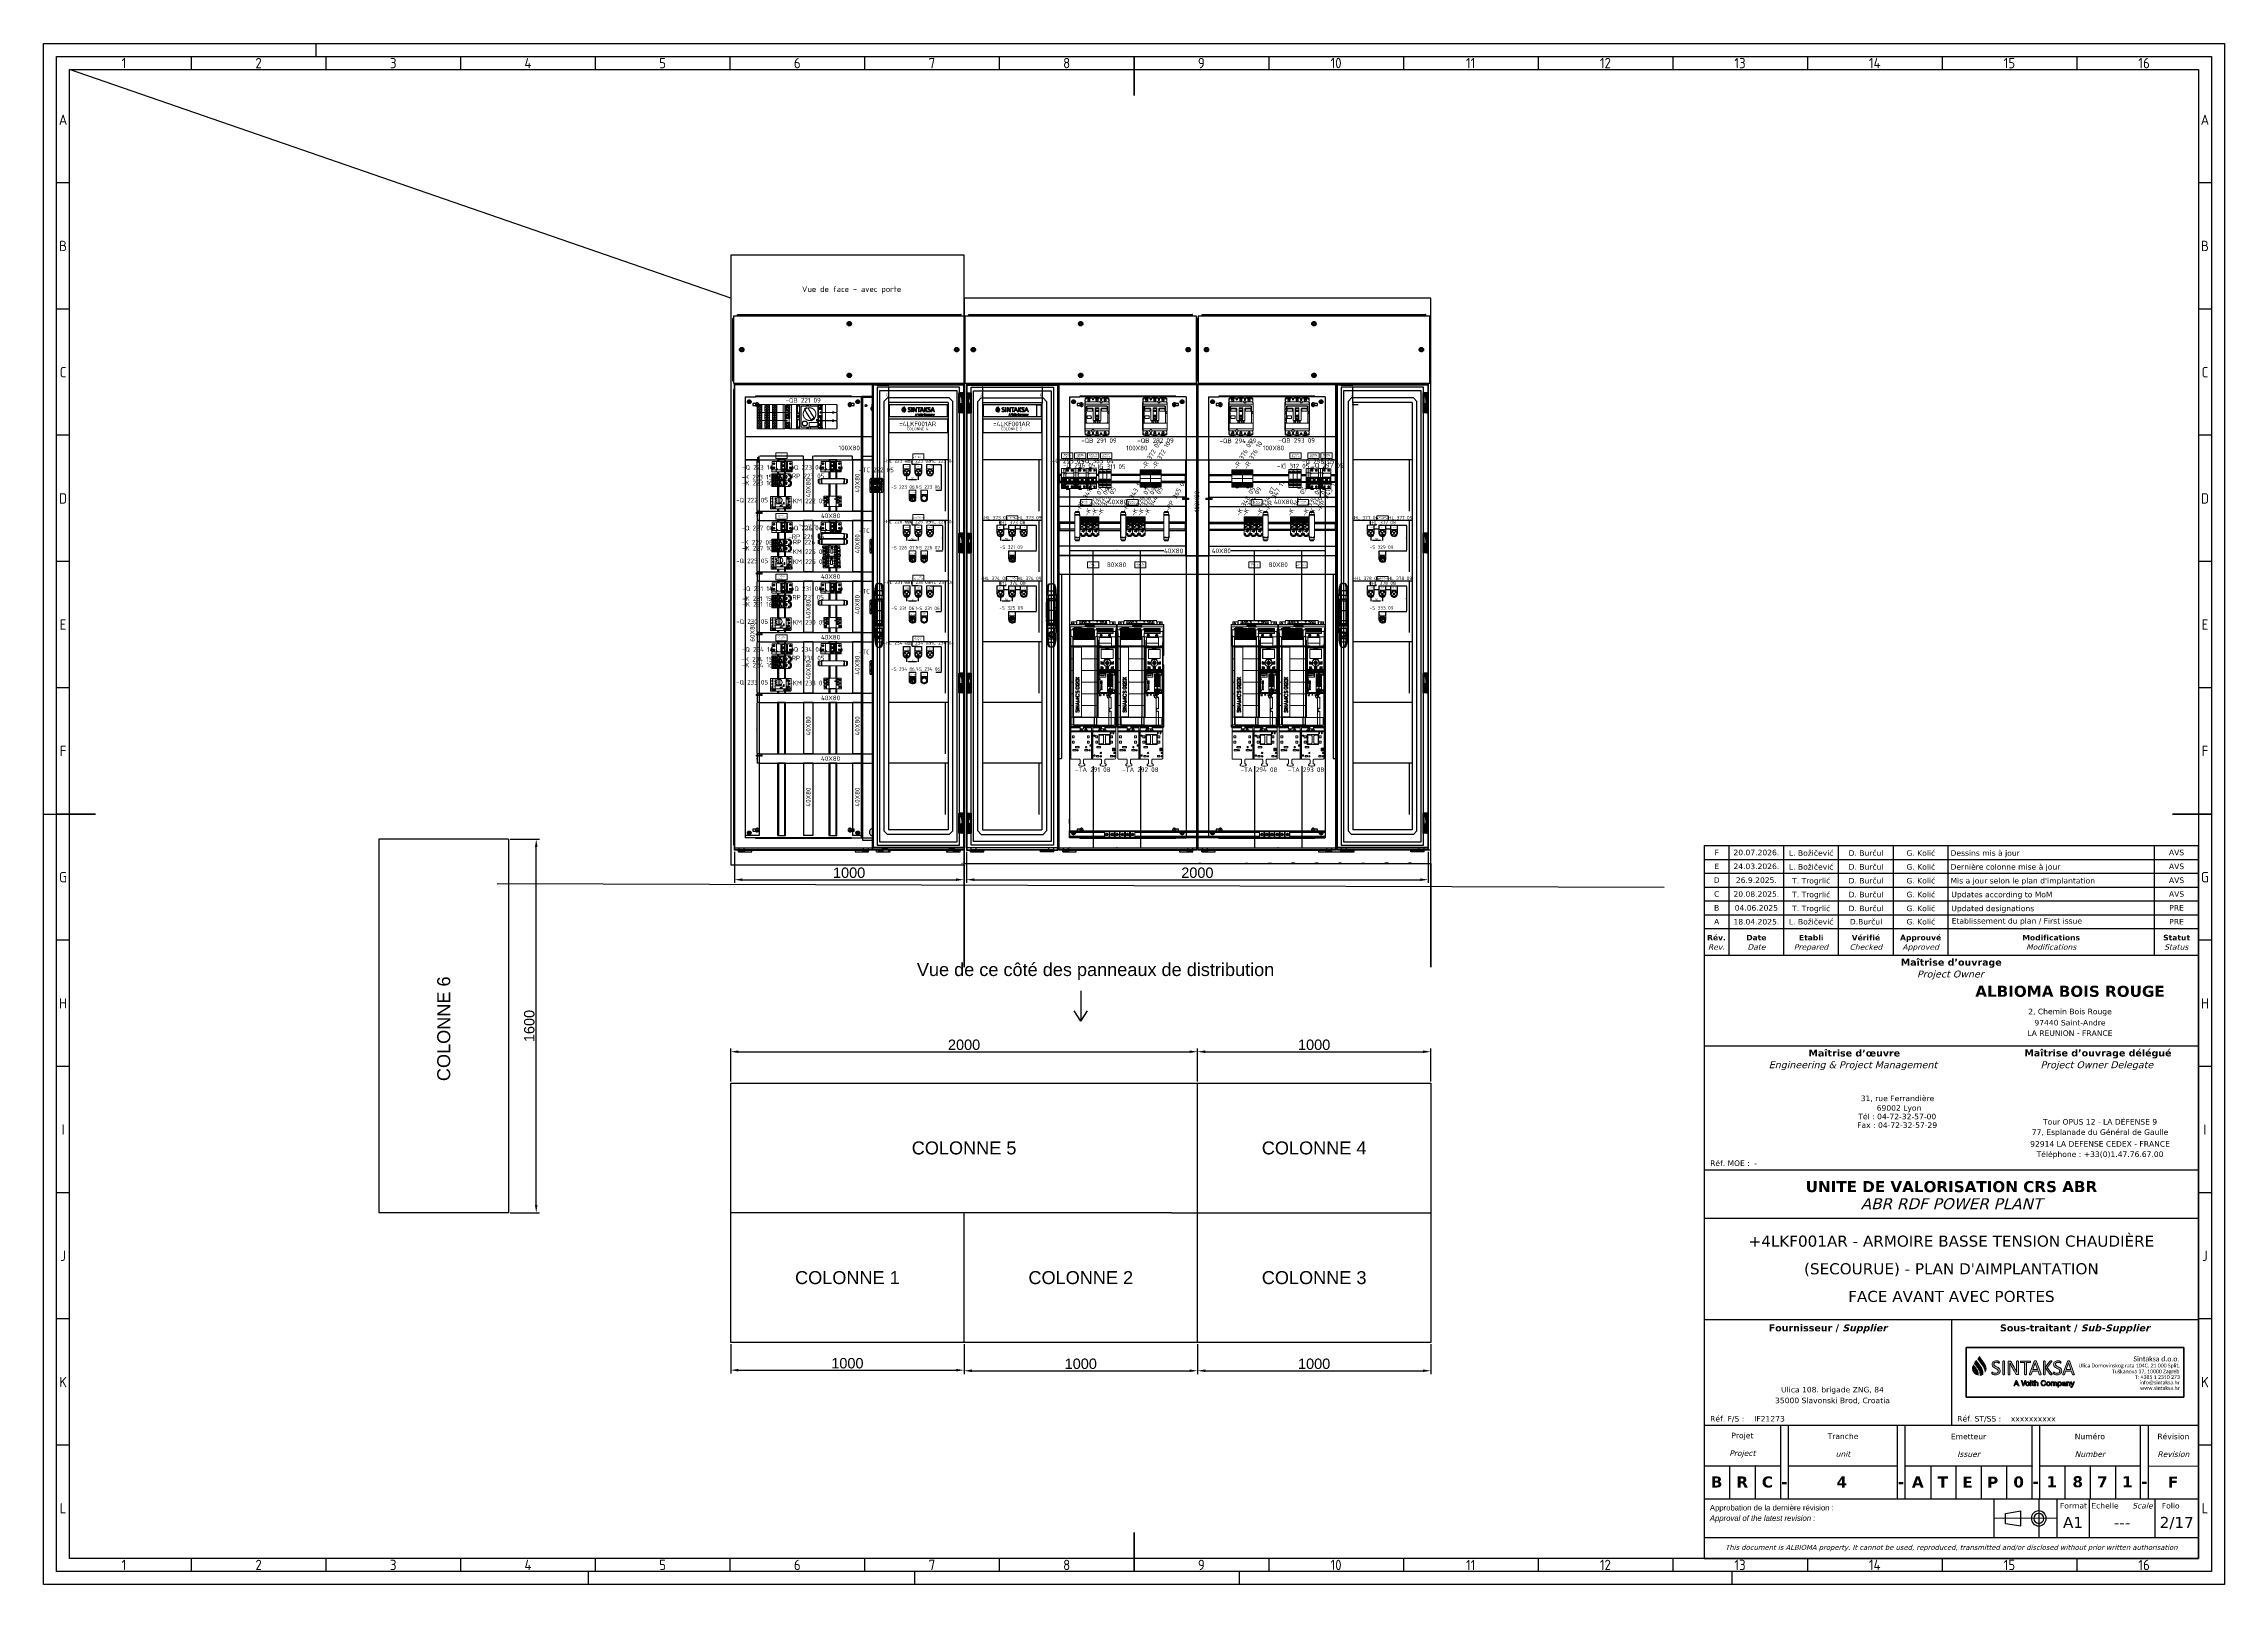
# Paper-space layout 'A1_0.1 (2)' of a CAD drawing. Header units: millimetres. Extents: x 0 to 841, y 0 to 594.
# The model-space entities are those that its viewports show. They can reach past a viewport. Long polylines and large blocks are cut down to what shows.
import ezdxf
from ezdxf.enums import TextEntityAlignment as Align

# ---------------------------------------------------------------- set-up
doc = ezdxf.new("R2010")
doc.units = ezdxf.units.MM
doc.set_wipeout_variables(frame=1)
doc.layers.add('! NO PLOT !', color=7, linetype='Continuous', true_color=0xff75dd, plot=False)
for name, color, linetype, lineweight in [('000-PI-Oprema', 30, 'Continuous', 5), ('000-SI-Oprema', 30, 'Continuous', 5), ('SI-ORMAR-Oprema', 30, 'Continuous', 5)]:
    doc.layers.add(name, color=color, linetype=linetype, lineweight=lineweight)
for name, color, linetype in [('000-PI-ORMAR', 2, 'Continuous'), ('000-PI_TEXT', 7, 'Continuous'), ('002-PI-Kabelska kanalica', 150, 'Continuous'), ('004-PI-DIN Šina', 3, 'Continuous'), ('210-0', 7, 'Continuous'), ('AM_BOR', 7, 'Continuous'), ('AUT_7', 7, 'Continuous'), ('AUT_TEXT', 7, 'Continuous'), ('Layer 1', 7, 'Continuous')]:
    doc.layers.add(name, color=color, linetype=linetype)
doc.styles.add('ACDINTS', font='ISOCP.SHX')
doc.styles.add('MtXpl_Calibri', font='calibri.ttf')
doc.styles.add('PAGE_DE_GARDE', font='arial.ttf', dxfattribs={"height": 10})
doc.styles.add('PDF Verdana', font='verdana.ttf')
doc.styles.add('PDF Verdana Bold', font='verdanab.ttf')
doc.styles.add('PI0', font='isocpeur.ttf', dxfattribs={"width": 0.9})
doc.styles.get("Standard").update_dxf_attribs({"font": 'arial.ttf'})
doc.dimstyles.new('ISO-25', dxfattribs={"dimtxt": 4, "dimasz": 3, "dimexe": 1.25, "dimexo": 0.625, "dimtad": 1, "dimtxsty": 'Standard', "dimcen": 3, "dimadec": 0, "dimazin": 0, "dimtfac": 1, "dimtmove": 0, "dimatfit": 3, "dimfxl": 1, "dimarcsym": 0})
doc.dimstyles.new('ISO-25-lb', dxfattribs={"dimtxt": 8, "dimasz": 8, "dimexe": 1.25, "dimexo": 0.625, "dimtad": 1, "dimtxsty": 'Standard', "dimcen": 5, "dimadec": 0, "dimazin": 0, "dimtfac": 1, "dimtmove": 0, "dimatfit": 3, "dimfxl": 1, "dimarcsym": 0})

# ---------------------------------------------------------------- blocks, each defined once
blk = doc.blocks.new('A1')
for p, q in [((5, 5), (5, 589)), ((5, 589), (836, 589)), ((836, 589), (836, 5)), ((836, 5), (5, 5))]:
    blk.add_line(p, q)
at = {"layer": 'AM_BOR', "color": 1, "lineweight": 25}
for p, q in [((0, 0), (0, 594)), ((0, 594), (841, 594)), ((56.94, 589), (56.94, 584)), ((105, 594), (105, 589)), ((108.88, 589), (108.88, 584)), ((160.81, 589), (160.81, 584)), ((212.75, 589), (212.75, 584)), ((264.69, 589), (264.69, 584)), ((316.62, 589), (316.62, 584)), ((368.56, 589), (368.56, 584)), ((472.44, 589), (472.44, 584)), ((524.38, 589), (524.38, 584)), ((576.31, 589), (576.31, 584)), ((628.25, 589), (628.25, 584)), ((680.19, 589), (680.19, 584)), ((732.12, 589), (732.12, 584)), ((784.06, 589), (784.06, 584)), ((841, 594), (841, 0)), ((10, 10), (10, 584)), ((10, 584), (831, 584)), ((831, 584), (831, 10)), ((10, 540.33), (5, 540.33)), ((836, 540.33), (831, 540.33)), ((10, 491.67), (5, 491.67)), ((836, 491.67), (831, 491.67)), ((10, 443), (5, 443)), ((836, 443), (831, 443)), ((10, 394.33), (5, 394.33)), ((836, 394.33), (831, 394.33)), ((10, 345.67), (5, 345.67)), ((836, 345.67), (831, 345.67)), ((0, 297), (5, 297)), ((10, 248.33), (5, 248.33)), ((836, 248.33), (831, 248.33)), ((10, 199.67), (5, 199.67)), ((836, 199.67), (831, 199.67)), ((10, 151), (5, 151)), ((836, 151), (831, 151)), ((10, 102.33), (5, 102.33)), ((836, 102.33), (831, 102.33)), ((10, 53.67), (5, 53.67)), ((836, 53.67), (831, 53.67)), ((831, 10), (10, 10)), ((56.94, 10), (56.94, 5)), ((108.88, 10), (108.88, 5)), ((160.81, 10), (160.81, 5)), ((212.75, 10), (212.75, 5)), ((264.69, 10), (264.69, 5)), ((316.62, 10), (316.62, 5)), ((368.56, 10), (368.56, 5)), ((472.44, 10), (472.44, 5)), ((524.38, 10), (524.38, 5)), ((576.31, 10), (576.31, 5)), ((628.25, 10), (628.25, 5)), ((680.19, 10), (680.19, 5)), ((732.12, 10), (732.12, 5)), ((784.06, 10), (784.06, 5)), ((841, 0), (0, 0)), ((210, 5), (210, 0)), ((336, 0), (336, 5)), ((461, 5), (461, 0)), ((651, 5), (651, 0)), ((841, 5), (841, 0))]:
    blk.add_line(p, q, dxfattribs=at)
at = {"layer": 'AM_BOR', "color": 2, "lineweight": 35}
for p, q in [((420.5, 589), (420.5, 574)), ((5, 297), (20, 297)), ((836, 297), (821, 297)), ((420.5, 5), (420.5, 20))]:
    blk.add_line(p, q, dxfattribs=at)
at = {"layer": 'AM_BOR', "color": 1, "lineweight": 25, "style": 'ACDINTS'}
for s, p in [('1', (30.97, 586.5)), ('2', (82.91, 586.5)), ('3', (134.84, 586.5)), ('4', (186.78, 586.5)), ('5', (238.72, 586.5)), ('6', (290.66, 586.5)), ('7', (342.59, 586.5)), ('8', (394.53, 586.5)), ('9', (446.47, 586.5)), ('10', (498.41, 586.5)), ('11', (550.34, 586.5)), ('12', (602.28, 586.5)), ('13', (654.22, 586.5)), ('14', (706.16, 586.5)), ('15', (758.09, 586.5)), ('16', (810.03, 586.5)), ('A', (7.5, 564.67)), ('A', (833.5, 564.67)), ('B', (7.5, 516)), ('B', (833.5, 516)), ('C', (7.5, 467.33)), ('C', (833.5, 467.33)), ('D', (7.5, 418.67)), ('D', (833.5, 418.67)), ('E', (7.5, 370)), ('E', (833.5, 370)), ('F', (7.5, 321.33)), ('F', (833.5, 321.33)), ('G', (7.5, 272.67)), ('G', (833.5, 272.67)), ('H', (7.5, 224)), ('H', (833.5, 224)), ('I', (7.5, 175.33)), ('I', (833.5, 175.33)), ('J', (7.5, 126.67)), ('J', (833.5, 126.67)), ('K', (7.5, 78)), ('K', (833.5, 78)), ('L', (7.5, 29.33)), ('L', (833.5, 29.33)), ('1', (30.97, 7.5)), ('2', (82.91, 7.5)), ('3', (134.84, 7.5)), ('4', (186.78, 7.5)), ('5', (238.72, 7.5)), ('6', (290.66, 7.5)), ('7', (342.59, 7.5)), ('8', (394.53, 7.5)), ('9', (446.47, 7.5)), ('10', (498.41, 7.5)), ('11', (550.34, 7.5)), ('12', (602.28, 7.5)), ('13', (654.22, 7.5)), ('14', (706.16, 7.5)), ('15', (758.09, 7.5)), ('16', (810.03, 7.5))]:
    blk.add_text(s, height=4, dxfattribs=at).set_placement(p, align=Align.MIDDLE_CENTER)
blk = doc.blocks.new('A$Cd58febb4')
at = {"layer": '210-0'}
for p, q in [((-181.03, 234.67), (-181.03, 250.28)), ((-159.94, 234.67), (-159.94, 250.28)), ((-138.76, 234.67), (-138.76, 250.28)), ((-117.61, 234.67), (-117.61, 250.28)), ((-96.49, 234.67), (-96.49, 250.28)), ((-16.9, 234.67), (-16.9, 250.28)), ((-95.28, 94.3), (-95.28, 53.49)), ((-158.27, 37.87), (-116.15, 37.87)), ((-78.94, 25.17), (-78.94, 10.14)), ((-54.65, 17.56), (-78.94, 17.65)), ((-74.36, 19.48), (-68.52, 20.43)), ((-74.36, 15.65), (-74.36, 19.48)), ((-68.52, 14.69), (-68.52, 20.43)), ((-61.57, 25.17), (-61.57, 10.14)), ((-54.65, 25.17), (-54.65, 10.14)), ((-42.11, 25.17), (-42.11, 10.14)), ((-16.76, 25.17), (-16.76, 10.14)), ((-190.56, 10.14), (0, 10.14)), ((-74.36, 15.65), (-68.52, 14.69))]:
    blk.add_line(p, q, dxfattribs=at)
for points in [[(-190.56, 250.28), (-190.56, 2.13), (0, 2.13), (0, 250.28)], [(-190.56, 250.28), (0, 250.28)], [(-190.56, 244.94), (0, 244.94)], [(-190.56, 234.67), (0, 234.67)], [(-190.56, 199.76), (0, 199.76)], [(-190.56, 152), (0, 152)], [(-190.56, 133.33), (0, 133.33)], [(-190.56, 94.3), (0, 94.3)], [(-190.56, 53.49), (0, 53.49)], [(-190.56, 53.49), (0, 53.49)], [(-161.24, 53.49), (-161.24, 25.17)], [(-158.27, 53.4), (-158.27, 37.79), (-158.27, 37.62), (-158.27, 25.09)], [(-158.27, 53.4), (-158.27, 25.09)], [(-116.15, 53.4), (-116.15, 25.09)], [(-113.26, 53.4), (-113.26, 37.79), (-113.26, 37.62), (-113.26, 25.09)], [(-113.26, 53.4), (-113.26, 25.09)], [(-64.24, 53.49), (-64.24, 25.17)], [(-61.34, 53.49), (-61.34, 37.87), (-61.34, 37.7), (-61.34, 25.17)], [(-61.34, 53.49), (-61.34, 25.17)], [(-22.43, 53.49), (-22.43, 25.17)], [(-19.45, 53.49), (-19.45, 37.87), (-19.45, 37.7), (-19.45, 25.17)], [(-190.56, 37.87), (-180.95, 37.87), (-180.79, 37.87), (-180.87, 37.79)], [(-180.79, 37.87), (-171.01, 37.87), (-170.85, 37.87), (-170.93, 37.79)], [(-180.79, 37.7), (-180.79, 25.17)], [(-171.01, 37.87), (-161.33, 37.87), (-161.16, 37.87), (-161.24, 37.79)], [(-171.01, 37.7), (-171.01, 25.17)], [(-113.26, 37.79), (-103.49, 37.79), (-103.32, 37.79), (-103.4, 37.7)], [(-103.49, 37.79), (-93.72, 37.79), (-93.55, 37.79), (-93.63, 37.7)], [(-103.24, 37.79), (-103.24, 25.26)], [(-93.55, 37.79), (-83.78, 37.79), (-83.61, 37.79), (-83.69, 37.7)], [(-93.55, 37.79), (-93.55, 25.26)], [(-83.78, 37.79), (-83.78, 25.26)], [(-83.78, 37.79), (-74.09, 37.79), (-73.92, 37.79), (-74.01, 37.7)], [(-74.09, 37.79), (-74.09, 25.26)], [(-73.92, 37.79), (-64.24, 37.79), (-64.07, 37.79), (-64.15, 37.7)], [(-61.34, 37.87), (-51.66, 37.87), (-51.49, 37.87), (-51.57, 37.79)], [(-51.57, 37.79), (-51.57, 25.26)], [(-51.49, 37.87), (-41.8, 37.87), (-41.63, 37.87), (-41.72, 37.79)], [(-41.8, 37.87), (-32.11, 37.87), (-31.95, 37.87), (-32.03, 37.79)], [(-41.72, 37.79), (-41.72, 25.26)], [(-32.11, 37.87), (-22.43, 37.87)], [(-32.03, 37.79), (-32.03, 25.26)], [(-19.45, 37.7), (-0.08, 37.79), (0.08, 37.79), (-0.08, 37.79)]]:
    blk.add_lwpolyline(points, dxfattribs=at)
at = {"layer": '210-0', "flags": 128}
blk.add_lwpolyline([(-190.56, 25.17), (0, 25.17)], dxfattribs=at)
at = {"layer": '210-0'}
for radius in [2.87, 1.91]:
    blk.add_arc((-61.57, 17.56), radius, 0, 359.99999, dxfattribs=at)
at = {"layer": '210-0', "style": 'PDF Verdana'}
for s, height, p in [('Réf. MOE :', 2.13, (-188.33, 154.51)), ('Réf. F/S :', 2.13, (-188.33, 55.99)), ('Réf. ST/SS :', 2.1304, (-93.05, 55.99))]:
    blk.add_text(s, height=height, dxfattribs=at).set_placement(p, align=Align.MIDDLE_LEFT)
at = {"layer": '210-0'}
for s, insert, char_height, attachment_point, style in [('A', (-185.79, 247.61), 2.13, 5, 'PDF Verdana'), ('Etablissement du plan / First issue', (-95.16, 247.61), 2.1304, 4, 'PDF Verdana'), ('Rév.', (-189.48, 240.37), 2.13, 7, 'PDF Verdana Bold'), ('{\\fVerdana|b0|i1|c0|p34;Rev.}', (-189.17, 236.76), 2.1304, 7, 'PDF Verdana'), ('Date', (-174.36, 240.37), 2.13, 7, 'PDF Verdana Bold'), ('{\\fVerdana|b0|i1|c0|p34;Date}', (-173.96, 236.75), 2.1304, 7, 'PDF Verdana'), ('{\\fVerdana|b0|i1|c0|p34;Prepared}', (-156.03, 236.2), 2.1304, 7, 'PDF Verdana'), ('Etabli', (-154.07, 240.37), 2.13, 7, 'PDF Verdana Bold'), ('{\\fVerdana|b0|i1|c0|p34;Checked}', (-134.56, 236.75), 2.1304, 7, 'PDF Verdana'), ('Vérifié', (-133.71, 240.37), 2.13, 7, 'PDF Verdana Bold'), ('Approuvé', (-115.07, 239.82), 2.13, 7, 'PDF Verdana Bold'), ('{\\fVerdana|b0|i1|c0|p34;Approved}', (-114.17, 236.2), 2.1304, 7, 'PDF Verdana'), ('Modifications', (-67.89, 240.37), 2.1304, 7, 'PDF Verdana Bold'), ('{\\fVerdana|b0|i1|c0|p34;Modifications}', (-66.46, 236.75), 2.1304, 7, 'PDF Verdana'), ('Statut', (-13.59, 240.37), 2.13, 7, 'PDF Verdana Bold'), ('{\\fVerdana|b0|i1|c0|p34;Status}', (-13.23, 236.75), 2.1304, 7, 'PDF Verdana'), ('Maîtrise d’ouvrage', (-114.8, 229.86), 2.6631, 7, 'PDF Verdana Bold'), ('{\\fVerdana|b0|i1|c0|p34;Project Owner}', (-108.54, 225.35), 2.6631, 7, 'PDF Verdana'), ('ALBIOMA BOIS ROUGE  ', (-49.54, 220.74), 4.2609, 5, 'PDF Verdana Bold'), ('2, Chemin Bois Rouge', (-49.54, 212.69), 2.1304, 5, 'PDF Verdana'), ('LA REUNION - FRANCE', (-49.54, 204.64), 2.1304, 5, 'PDF Verdana'), ('97440 Saint-Andre', (-49.54, 208.66), 2.1304, 5, 'PDF Verdana'), ('{\\fVerdana|b0|i1|c0|p34;Engineering & Project Management}', (-165.73, 190.37), 2.6631, 7, 'PDF Verdana'), ('Maîtrise d’œuvre', (-150.39, 195.59), 2.6631, 7, 'PDF Verdana Bold'), ('Maîtrise d’ouvrage délégué', (-67.12, 194.89), 2.6631, 7, 'PDF Verdana Bold'), ('{\\fVerdana|b0|i1|c0|p34;Project Owner Delegate}', (-60.91, 190.37), 2.6631, 7, 'PDF Verdana'), ('31, rue Ferrandière', (-116.05, 179.34), 2.1304, 5, 'PDF Verdana'), ('69002 Lyon', (-115.46, 175.5), 2.13, 5, 'PDF Verdana'), ('Fax : 04-72-32-57-29', (-116.2, 169.16), 2.1304, 5, 'PDF Verdana'), ('Tél : 04-72-32-57-00', (-116.15, 172.48), 2.1304, 5, 'PDF Verdana'), ('Tour OPUS 12 - LA DÉFENSE 9', (-37.95, 170.45), 2.1304, 5, 'PDF Verdana'), ('92914 LA DEFENSE CEDEX - FRANCE', (-37.95, 161.93), 2.1304, 5, 'PDF Verdana'), ('77, Esplanade du Général de Gaulle', (-37.95, 166.19), 2.1304, 5, 'PDF Verdana'), ('Téléphone : +33(0)1.47.76.67.00', (-37.95, 157.67), 2.1304, 5, 'PDF Verdana'), ('UNITE DE VALORISATION CRS ABR', (-95.28, 145.44), 4.2609, 5, 'PDF Verdana Bold'), ('{\\fVerdana|b0|i1|c238|p34;ABR RDF POWER PLANT}', (-95.28, 138.85), 4.2609, 5, 'PDF Verdana'), ('Fournisseur / {\\fVerdana|b1|i1|c0|p34;Supplier}', (-142.92, 90.63), 2.6631, 5, 'PDF Verdana Bold'), ('Sous-traitant / {\\fVerdana|b1|i1|c0|p34;Sub-Supplier}', (-47.64, 90.63), 2.6631, 5, 'PDF Verdana Bold'), ('Ulica 108. brigade ZNG, 84', (-141.14, 66.9), 2.1304, 5, 'PDF Verdana'), ('35000 Slavonski Brod, Croatia', (-141.14, 62.88), 2.1304, 5, 'PDF Verdana'), ('Projet', (-175.9, 49.22), 2.13, 5, 'PDF Verdana'), ('{\\fVerdana|b0|i1|c0|p34;Project}', (-175.9, 42.4), 2.1304, 5, 'PDF Verdana'), ('Tranche', (-137.08, 49.22), 2.13, 5, 'PDF Verdana'), ('{\\fVerdana|b0|i1|c0|p34;unit}', (-137.08, 42.4), 2.1304, 5, 'PDF Verdana'), ('Emetteur', (-88.66, 49.14), 2.13, 5, 'PDF Verdana'), ('{\\fVerdana|b0|i1|c0|p34;Issuer}', (-88.66, 42.32), 2.1304, 5, 'PDF Verdana'), ('{\\fVerdana|b0|i1|c0|p34;Number}', (-41.88, 42.32), 2.1304, 5, 'PDF Verdana'), ('Numéro', (-41.88, 49.14), 2.13, 5, 'PDF Verdana'), ('Révision', (-9.67, 49.14), 2.13, 5, 'PDF Verdana'), ('{\\fVerdana|b0|i1|c0|p34;Revision}', (-9.67, 42.32), 2.1304, 5, 'PDF Verdana'), ('\\fVerdana|b0|i0|c00|p39;Format', (-48.19, 22.44), 2.1304, 5, 'PDF Verdana'), ('{\\fVerdana|b0|i0|c0|p39;Echelle}', (-36.05, 22.44), 2.1304, 5, 'PDF Verdana'), ('{\\fVerdana|b0|i1|c0|p39;Scale}', (-21.61, 22.44), 2.1304, 5, 'PDF Verdana'), ('\\fVerdana|b0|i0|c00|p39;Folio', (-10.7, 22.44), 2.1304, 5, 'PDF Verdana')]:
    blk.add_mtext(s, dxfattribs=dict(at, insert=insert, char_height=char_height, attachment_point=attachment_point, style=style))
at = {"layer": '210-0', "char_height": 4.26, "attachment_point": 5, "style": 'PDF Verdana Bold'}
for insert in [(-159.71, 31.62), (-114.71, 31.62), (-62.79, 31.7), (-20.9, 31.7)]:
    blk.add_mtext_dynamic_manual_height_columns('-', width=9.8549, gutter_width=25.16, heights=[0], dxfattribs=dict(at, insert=insert))
at = {"layer": '210-0', "char_height": 2.1304, "attachment_point": 1, "line_spacing_factor": 1.2, "style": 'PAGE_DE_GARDE'}
for s, insert in [('{\\fArial|b0|i1|c0|p39;Approval of the latest revision :}', (-188.42, 18.74)), ('Approbation de la dernière révision :', (-188.42, 22.75))]:
    blk.add_mtext(s, dxfattribs=dict(at, insert=insert))
at = {"layer": '210-0', "insert": (-95.28, 6.13), "char_height": 1.9174, "width": 190.5566, "attachment_point": 5, "style": 'PDF Verdana'}
blk.add_mtext('{\\fVerdana|b0|i1|c0|p34;This document is ALBIOMA property. It cannot be used, reproduced, transmitted and/or disclosed without prior written authorisation}', dxfattribs=at)
at = {"layer": '210-0'}
for tag, height, style, p in [('DATE_A', 2.13, 'PDF Verdana', (-170.49, 247.61)), ('NAME_A', 2.13, 'PDF Verdana', (-149.35, 247.61)), ('VERIF_A', 2.13, 'PDF Verdana', (-128.18, 247.61)), ('APPR_A', 2.13, 'PDF Verdana', (-107.05, 247.61)), ('STAT_A', 2.13, 'PDF Verdana', (-8.45, 247.61)), ('TITRE1-TITLE1', 4.26, 'PDF Verdana', (-95.28, 124.46)), ('TITRE2-TITLE2', 3.2, 'PDF Verdana', (-95.28, 113.8)), ('TITRE3-TITLE3', 3.2, 'PDF Verdana', (-95.28, 103.15)), ('B', 4.26, 'PDF Verdana Bold', (-185.8, 31.61)), ('R', 4.26, 'PDF Verdana Bold', (-175.94, 31.61)), ('C', 4.26, 'PDF Verdana Bold', (-166.25, 31.61)), ('4', 4.26, 'PDF Verdana Bold', (-137.53, 31.61)), ('A', 4.26, 'PDF Verdana Bold', (-108.24, 31.61)), ('T', 4.26, 'PDF Verdana Bold', (-98.55, 31.61)), ('E', 4.26, 'PDF Verdana Bold', (-89.05, 31.52)), ('P', 4.26, 'PDF Verdana Bold', (-79.37, 31.52)), ('0', 4.26, 'PDF Verdana Bold', (-69.34, 31.61)), ('X', 4.26, 'PDF Verdana Bold', (-56.58, 31.69)), ('X', 4.26, 'PDF Verdana Bold', (-46.56, 31.69)), ('X', 4.26, 'PDF Verdana Bold', (-37.04, 31.69)), ('X', 4.26, 'PDF Verdana Bold', (-27.44, 31.69)), ('REV', 4.26, 'PDF Verdana Bold', (-9.8, 31.57)), ('AX', 4.26, 'PDF Verdana', (-48.38, 15.99)), ('1/XXX', 4.26, 'PDF Verdana', (-29.44, 15.99)), ('1/X', 4.26, 'PDF Verdana', (-8.38, 15.99))]:
    blk.add_attdef(tag, text='', height=height, dxfattribs=dict(at, style=style)).set_placement(p, align=Align.MIDDLE_CENTER)
at = {"layer": '210-0', "style": 'PDF Verdana'}
for tag, p in [('REF_MOE', (-171.35, 154.51)), ('REF_F/S', (-171.35, 55.99)), ('REF_ST/SS', (-72.34, 55.99))]:
    blk.add_attdef(tag, text='', height=2.13, dxfattribs=at).set_placement(p, align=Align.MIDDLE_LEFT)
blk = doc.blocks.new('SI-Sastavnica-LOGO')
at = {"true_color": 0x0063af}
h = blk.add_hatch(color=144, dxfattribs=at)
h.dxf.hatch_style = 1
edge = h.paths.add_edge_path()
edge.add_spline(control_points=[(2.2, 8.54), (2.51, 7.83), (3.14, 7.2), (3.95, 7.05)], knot_values=[3, 3, 3, 3, 4, 4, 4, 4], degree=3, periodic=0)
edge.add_spline(control_points=[(3.95, 7.05), (4.05, 8.19), (3.44, 8.97), (3.09, 9.4)], knot_values=[4, 4, 4, 4, 5, 5, 5, 5], degree=3, periodic=0)
edge.add_spline(control_points=[(3.09, 9.4), (3.09, 9.4), (3.05, 9.46), (3.05, 9.46)], knot_values=[0.00001, 0.00001, 0.00001, 0.00001, 1, 1, 1, 1], degree=3, periodic=0)
edge.add_spline(control_points=[(3.05, 9.46), (2.89, 9.66), (2.64, 9.99), (2.36, 10.39)], knot_values=[1, 1, 1, 1, 2, 2, 2, 2], degree=3, periodic=0)
edge.add_spline(control_points=[(2.36, 10.39), (2.13, 9.91), (1.92, 9.17), (2.2, 8.54)], knot_values=[2, 2, 2, 2, 3, 3, 3, 3], degree=3, periodic=0)
h = blk.add_hatch(color=144, dxfattribs=at)
h.dxf.hatch_style = 1
h.paths.add_polyline_path([(4.52, 7.02, 0.11041), (5.37, 7.29), (5.41, 7.54, 0.13358), (5.22, 8.93, 0.053392), (4.87, 9.58, 0.017784), (4.66, 9.86), (4.56, 9.98, -0.011238), (4.09, 10.61, 0.000613), (3.26, 11.76, 0.06778), (3.23, 11.71, 0.001183), (2.68, 10.92, 0.047851), (2.7, 10.88, 0.000843), (3.04, 10.42, 0.00669), (3.4, 9.93, -0.006258), (3.86, 9.32, -0.045911), (4.24, 8.66, -0.129032)])
h = blk.add_hatch(color=144, dxfattribs=at)
h.dxf.hatch_style = 1
h.paths.add_polyline_path([(4.98, 12.36), (4.33, 13.28, 0.000164), (3.61, 12.26, 0.344446), (3.61, 12.25, 0.000109), (3.8, 11.99, 0.00627), (4.82, 10.57, 0.008709), (4.99, 10.35, -0.019573), (5.33, 9.92, -0.058884), (5.78, 9.08, -0.100777), (6, 7.81, 0.080562), (6.48, 8.58, 0.073707), (6.59, 9.02, 0.055392), (6.58, 9.47, 0.070345), (6.35, 10.29, 0.03122), (6.17, 10.64), (6.12, 10.73, 0.001687)])
at = {"true_color": 0x777777}
h = blk.add_hatch(color=8, dxfattribs=at)
h.dxf.hatch_style = 1
h.paths.add_polyline_path([(13.54, 7.32, 0.13418), (13.55, 7.28, 0.136422), (13.6, 7.25, 0.066087), (13.77, 7.23, 0.017347), (13.9, 7.23, 0.046916), (14.03, 7.25, 0.091373), (14.08, 7.27, 0.143419), (14.11, 7.3, 0.127916), (14.12, 7.33, 0.000025), (14.12, 10.05, 0.005209), (14.11, 10.84), (14.11, 10.98, 0.010292), (14.41, 10.38, 0.002347), (15.43, 8.46, 0.006689), (15.91, 7.57, 0.025476), (15.99, 7.46, 0.05023), (16.08, 7.34, 0.110058), (16.23, 7.26, 0.061201), (16.38, 7.24, 0.001293), (16.6, 7.24, 0.062421), (16.67, 7.25, 0.223171), (16.82, 7.37, 0.103531), (16.85, 7.49, 0.000418), (16.85, 11.53, 0.245805), (16.8, 11.6, 0.073458), (16.75, 11.62, 0.038925), (16.66, 11.63, 0.037271), (16.43, 11.63, 0.047017), (16.35, 11.62, 0.067602), (16.3, 11.59, 0.25966), (16.26, 11.53, 0.000016), (16.26, 9.06, 0.00401), (16.27, 8.04, 0.007594), (15.71, 9.14, -0.000425), (14.57, 11.26, 0.023769), (14.49, 11.41, 0.036194), (14.43, 11.49, 0.170505), (14.22, 11.61, 0.045671), (14.09, 11.62, 0.001278), (13.77, 11.62, 0.162311), (13.61, 11.56, 0.13571), (13.55, 11.49, 0.089558), (13.54, 11.37, 0.000418)])
edge = h.paths.add_edge_path()
edge.add_spline(control_points=[(12.37, 9.43), (12.37, 10.49), (12.37, 11.54), (12.37, 11.54), (12.37, 11.56), (12.37, 11.57), (12.36, 11.58)], knot_values=[16, 16, 16, 16, 16.5, 16.5, 16.5, 17.5, 17.5, 17.5, 17.5], degree=3, periodic=0)
edge.add_spline(control_points=[(12.36, 11.58), (12.35, 11.6), (12.33, 11.61), (12.31, 11.62)], knot_values=[15, 15, 15, 15, 16, 16, 16, 16], degree=3, periodic=0)
edge.add_spline(control_points=[(12.31, 11.62), (12.29, 11.62), (12.26, 11.63), (12.22, 11.64)], knot_values=[14, 14, 14, 14, 15, 15, 15, 15], degree=3, periodic=0)
edge.add_spline(control_points=[(12.22, 11.64), (12.18, 11.64), (12.14, 11.65), (12.08, 11.65)], knot_values=[13, 13, 13, 13, 14, 14, 14, 14], degree=3, periodic=0)
edge.add_spline(control_points=[(12.08, 11.65), (12.03, 11.65), (11.98, 11.64), (11.95, 11.64)], knot_values=[12, 12, 12, 12, 13, 13, 13, 13], degree=3, periodic=0)
edge.add_spline(control_points=[(11.95, 11.64), (11.91, 11.63), (11.88, 11.62), (11.86, 11.62)], knot_values=[11, 11, 11, 11, 12, 12, 12, 12], degree=3, periodic=0)
edge.add_spline(control_points=[(11.86, 11.62), (11.83, 11.61), (11.81, 11.6), (11.8, 11.58)], knot_values=[10, 10, 10, 10, 11, 11, 11, 11], degree=3, periodic=0)
edge.add_spline(control_points=[(11.8, 11.58), (11.79, 11.57), (11.79, 11.56), (11.79, 11.54)], knot_values=[9, 9, 9, 9, 10, 10, 10, 10], degree=3, periodic=0)
edge.add_spline(control_points=[(11.79, 11.54), (11.79, 11.54), (11.79, 7.33), (11.79, 7.33), (11.79, 7.32), (11.79, 7.3), (11.8, 7.29)], knot_values=[7, 7, 7, 7, 8, 8, 8, 9, 9, 9, 9], degree=3, periodic=0)
edge.add_spline(control_points=[(11.8, 7.29), (11.81, 7.27), (11.83, 7.26), (11.85, 7.25)], knot_values=[6, 6, 6, 6, 7, 7, 7, 7], degree=3, periodic=0)
edge.add_spline(control_points=[(11.85, 7.25), (11.87, 7.25), (11.9, 7.24), (11.94, 7.23)], knot_values=[5, 5, 5, 5, 6, 6, 6, 6], degree=3, periodic=0)
edge.add_spline(control_points=[(11.94, 7.23), (11.98, 7.23), (12.03, 7.23), (12.08, 7.23)], knot_values=[4, 4, 4, 4, 5, 5, 5, 5], degree=3, periodic=0)
edge.add_spline(control_points=[(12.08, 7.23), (12.14, 7.23), (12.18, 7.23), (12.22, 7.23)], knot_values=[3, 3, 3, 3, 4, 4, 4, 4], degree=3, periodic=0)
edge.add_spline(control_points=[(12.22, 7.23), (12.26, 7.24), (12.29, 7.25), (12.31, 7.25)], knot_values=[2, 2, 2, 2, 3, 3, 3, 3], degree=3, periodic=0)
edge.add_spline(control_points=[(12.31, 7.25), (12.33, 7.26), (12.35, 7.27), (12.36, 7.29)], knot_values=[1, 1, 1, 1, 2, 2, 2, 2], degree=3, periodic=0)
edge.add_spline(control_points=[(12.36, 7.29), (12.37, 7.3), (12.37, 7.32), (12.37, 7.33)], knot_values=[0, 0, 0, 0, 1, 1, 1, 1], degree=3, periodic=0)
edge.add_spline(control_points=[(12.37, 7.33), (12.37, 7.33), (12.37, 8.38), (12.37, 9.43)], knot_values=[17.5, 17.5, 17.5, 17.5, 18, 18, 18, 18], degree=3, periodic=0)
edge = h.paths.add_edge_path()
edge.add_spline(control_points=[(10.31, 11.05), (10.38, 11.01), (10.45, 10.97), (10.5, 10.94)], knot_values=[47, 47, 47, 47, 48, 48, 48, 48], degree=3, periodic=0)
edge.add_spline(control_points=[(10.5, 10.94), (10.55, 10.91), (10.59, 10.89), (10.62, 10.89)], knot_values=[46, 46, 46, 46, 47, 47, 47, 47], degree=3, periodic=0)
edge.add_spline(control_points=[(10.62, 10.89), (10.63, 10.89), (10.65, 10.9), (10.66, 10.91)], knot_values=[45, 45, 45, 45, 46, 46, 46, 46], degree=3, periodic=0)
edge.add_spline(control_points=[(10.66, 10.91), (10.67, 10.92), (10.68, 10.94), (10.69, 10.96)], knot_values=[44, 44, 44, 44, 45, 45, 45, 45], degree=3, periodic=0)
edge.add_spline(control_points=[(10.69, 10.96), (10.7, 10.98), (10.7, 11), (10.7, 11.04)], knot_values=[43, 43, 43, 43, 44, 44, 44, 44], degree=3, periodic=0)
edge.add_spline(control_points=[(10.7, 11.04), (10.71, 11.07), (10.71, 11.1), (10.71, 11.14)], knot_values=[42, 42, 42, 42, 43, 43, 43, 43], degree=3, periodic=0)
edge.add_spline(control_points=[(10.71, 11.14), (10.71, 11.19), (10.71, 11.22), (10.71, 11.25)], knot_values=[41, 41, 41, 41, 42, 42, 42, 42], degree=3, periodic=0)
edge.add_spline(control_points=[(10.71, 11.25), (10.7, 11.28), (10.7, 11.3), (10.7, 11.32)], knot_values=[40, 40, 40, 40, 41, 41, 41, 41], degree=3, periodic=0)
edge.add_spline(control_points=[(10.7, 11.32), (10.69, 11.34), (10.69, 11.35), (10.68, 11.37)], knot_values=[39, 39, 39, 39, 40, 40, 40, 40], degree=3, periodic=0)
edge.add_spline(control_points=[(10.68, 11.37), (10.67, 11.38), (10.66, 11.4), (10.64, 11.42)], knot_values=[38, 38, 38, 38, 39, 39, 39, 39], degree=3, periodic=0)
edge.add_spline(control_points=[(10.64, 11.42), (10.62, 11.44), (10.57, 11.47), (10.5, 11.5)], knot_values=[37, 37, 37, 37, 38, 38, 38, 38], degree=3, periodic=0)
edge.add_spline(control_points=[(10.5, 11.5), (10.44, 11.54), (10.36, 11.57), (10.27, 11.6)], knot_values=[36, 36, 36, 36, 37, 37, 37, 37], degree=3, periodic=0)
edge.add_spline(control_points=[(10.27, 11.6), (10.18, 11.62), (10.09, 11.65), (9.99, 11.66)], knot_values=[35, 35, 35, 35, 36, 36, 36, 36], degree=3, periodic=0)
edge.add_spline(control_points=[(9.99, 11.66), (9.9, 11.68), (9.8, 11.69), (9.7, 11.69)], knot_values=[34, 34, 34, 34, 35, 35, 35, 35], degree=3, periodic=0)
edge.add_spline(control_points=[(9.7, 11.69), (9.51, 11.69), (9.33, 11.66), (9.17, 11.61)], knot_values=[33, 33, 33, 33, 34, 34, 34, 34], degree=3, periodic=0)
edge.add_spline(control_points=[(9.17, 11.61), (9.01, 11.56), (8.87, 11.49), (8.75, 11.39)], knot_values=[32, 32, 32, 32, 33, 33, 33, 33], degree=3, periodic=0)
edge.add_spline(control_points=[(8.75, 11.39), (8.63, 11.29), (8.54, 11.17), (8.47, 11.03)], knot_values=[31, 31, 31, 31, 32, 32, 32, 32], degree=3, periodic=0)
edge.add_spline(control_points=[(8.47, 11.03), (8.4, 10.89), (8.37, 10.72), (8.37, 10.54)], knot_values=[30, 30, 30, 30, 31, 31, 31, 31], degree=3, periodic=0)
edge.add_spline(control_points=[(8.37, 10.54), (8.37, 10.36), (8.4, 10.21), (8.46, 10.08)], knot_values=[29, 29, 29, 29, 30, 30, 30, 30], degree=3, periodic=0)
edge.add_spline(control_points=[(8.46, 10.08), (8.51, 9.96), (8.59, 9.84), (8.68, 9.75)], knot_values=[28, 28, 28, 28, 29, 29, 29, 29], degree=3, periodic=0)
edge.add_spline(control_points=[(8.68, 9.75), (8.77, 9.65), (8.88, 9.57), (9, 9.5)], knot_values=[27, 27, 27, 27, 28, 28, 28, 28], degree=3, periodic=0)
edge.add_spline(control_points=[(9, 9.5), (9.11, 9.43), (9.23, 9.37), (9.36, 9.31)], knot_values=[26, 26, 26, 26, 27, 27, 27, 27], degree=3, periodic=0)
edge.add_spline(control_points=[(9.36, 9.31), (9.48, 9.25), (9.6, 9.2), (9.72, 9.14)], knot_values=[25, 25, 25, 25, 26, 26, 26, 26], degree=3, periodic=0)
edge.add_spline(control_points=[(9.72, 9.14), (9.84, 9.09), (9.95, 9.03), (10.04, 8.96)], knot_values=[24, 24, 24, 24, 25, 25, 25, 25], degree=3, periodic=0)
edge.add_spline(control_points=[(10.04, 8.96), (10.13, 8.89), (10.21, 8.82), (10.26, 8.73)], knot_values=[23, 23, 23, 23, 24, 24, 24, 24], degree=3, periodic=0)
edge.add_spline(control_points=[(10.26, 8.73), (10.32, 8.64), (10.35, 8.53), (10.35, 8.41)], knot_values=[22, 22, 22, 22, 23, 23, 23, 23], degree=3, periodic=0)
edge.add_spline(control_points=[(10.35, 8.41), (10.35, 8.29), (10.33, 8.19), (10.29, 8.1)], knot_values=[21, 21, 21, 21, 22, 22, 22, 22], degree=3, periodic=0)
edge.add_spline(control_points=[(10.29, 8.1), (10.25, 8.01), (10.19, 7.93), (10.11, 7.87)], knot_values=[20, 20, 20, 20, 21, 21, 21, 21], degree=3, periodic=0)
edge.add_spline(control_points=[(10.11, 7.87), (10.04, 7.81), (9.95, 7.76), (9.84, 7.73)], knot_values=[19, 19, 19, 19, 20, 20, 20, 20], degree=3, periodic=0)
edge.add_spline(control_points=[(9.84, 7.73), (9.74, 7.7), (9.62, 7.68), (9.49, 7.68)], knot_values=[18, 18, 18, 18, 19, 19, 19, 19], degree=3, periodic=0)
edge.add_spline(control_points=[(9.49, 7.68), (9.33, 7.68), (9.18, 7.7), (9.05, 7.74)], knot_values=[17, 17, 17, 17, 18, 18, 18, 18], degree=3, periodic=0)
edge.add_spline(control_points=[(9.05, 7.74), (8.93, 7.78), (8.82, 7.82), (8.73, 7.87)], knot_values=[16, 16, 16, 16, 17, 17, 17, 17], degree=3, periodic=0)
edge.add_spline(control_points=[(8.73, 7.87), (8.64, 7.91), (8.56, 7.95), (8.5, 7.99)], knot_values=[15, 15, 15, 15, 16, 16, 16, 16], degree=3, periodic=0)
edge.add_spline(control_points=[(8.5, 7.99), (8.45, 8.03), (8.4, 8.05), (8.37, 8.05)], knot_values=[14, 14, 14, 14, 15, 15, 15, 15], degree=3, periodic=0)
edge.add_spline(control_points=[(8.37, 8.05), (8.35, 8.05), (8.34, 8.04), (8.32, 8.04)], knot_values=[13, 13, 13, 13, 14, 14, 14, 14], degree=3, periodic=0)
edge.add_spline(control_points=[(8.32, 8.04), (8.31, 8.03), (8.3, 8.01), (8.29, 7.99)], knot_values=[12, 12, 12, 12, 13, 13, 13, 13], degree=3, periodic=0)
edge.add_spline(control_points=[(8.29, 7.99), (8.28, 7.97), (8.27, 7.95), (8.27, 7.91)], knot_values=[11, 11, 11, 11, 12, 12, 12, 12], degree=3, periodic=0)
edge.add_spline(control_points=[(8.27, 7.91), (8.26, 7.88), (8.26, 7.84), (8.26, 7.79)], knot_values=[10, 10, 10, 10, 11, 11, 11, 11], degree=3, periodic=0)
edge.add_spline(control_points=[(8.26, 7.79), (8.26, 7.72), (8.27, 7.66), (8.28, 7.62)], knot_values=[9, 9, 9, 9, 10, 10, 10, 10], degree=3, periodic=0)
edge.add_spline(control_points=[(8.28, 7.62), (8.29, 7.58), (8.31, 7.55), (8.34, 7.52)], knot_values=[8, 8, 8, 8, 9, 9, 9, 9], degree=3, periodic=0)
edge.add_spline(control_points=[(8.34, 7.52), (8.36, 7.49), (8.41, 7.46), (8.48, 7.42)], knot_values=[7, 7, 7, 7, 8, 8, 8, 8], degree=3, periodic=0)
edge.add_spline(control_points=[(8.48, 7.42), (8.54, 7.38), (8.63, 7.35), (8.72, 7.31)], knot_values=[6, 6, 6, 6, 7, 7, 7, 7], degree=3, periodic=0)
edge.add_spline(control_points=[(8.72, 7.31), (8.82, 7.27), (8.93, 7.24), (9.06, 7.22)], knot_values=[5, 5, 5, 5, 6, 6, 6, 6], degree=3, periodic=0)
edge.add_spline(control_points=[(9.06, 7.22), (9.18, 7.19), (9.32, 7.18), (9.47, 7.18)], knot_values=[4, 4, 4, 4, 5, 5, 5, 5], degree=3, periodic=0)
edge.add_spline(control_points=[(9.47, 7.18), (9.68, 7.18), (9.87, 7.21), (10.05, 7.27)], knot_values=[3, 3, 3, 3, 4, 4, 4, 4], degree=3, periodic=0)
edge.add_spline(control_points=[(10.05, 7.27), (10.24, 7.32), (10.39, 7.41), (10.53, 7.52)], knot_values=[2, 2, 2, 2, 3, 3, 3, 3], degree=3, periodic=0)
edge.add_spline(control_points=[(10.53, 7.52), (10.66, 7.63), (10.77, 7.77), (10.84, 7.93)], knot_values=[1, 1, 1, 1, 2, 2, 2, 2], degree=3, periodic=0)
edge.add_spline(control_points=[(10.84, 7.93), (10.92, 8.09), (10.96, 8.27), (10.96, 8.47)], knot_values=[0, 0, 0, 0, 1, 1, 1, 1], degree=3, periodic=0)
edge.add_spline(control_points=[(10.96, 8.47), (10.96, 8.65), (10.93, 8.8), (10.87, 8.93)], knot_values=[61, 61, 61, 61, 62, 62, 62, 62], degree=3, periodic=0)
edge.add_spline(control_points=[(10.87, 8.93), (10.81, 9.05), (10.74, 9.16), (10.64, 9.26)], knot_values=[60, 60, 60, 60, 61, 61, 61, 61], degree=3, periodic=0)
edge.add_spline(control_points=[(10.64, 9.26), (10.55, 9.35), (10.44, 9.43), (10.32, 9.5)], knot_values=[59, 59, 59, 59, 60, 60, 60, 60], degree=3, periodic=0)
edge.add_spline(control_points=[(10.32, 9.5), (10.2, 9.57), (10.08, 9.63), (9.96, 9.69)], knot_values=[58, 58, 58, 58, 59, 59, 59, 59], degree=3, periodic=0)
edge.add_spline(control_points=[(9.96, 9.69), (9.83, 9.75), (9.71, 9.81), (9.59, 9.86)], knot_values=[57, 57, 57, 57, 58, 58, 58, 58], degree=3, periodic=0)
edge.add_spline(control_points=[(9.59, 9.86), (9.47, 9.92), (9.37, 9.98), (9.27, 10.05)], knot_values=[56, 56, 56, 56, 57, 57, 57, 57], degree=3, periodic=0)
edge.add_spline(control_points=[(9.27, 10.05), (9.18, 10.12), (9.1, 10.19), (9.05, 10.28)], knot_values=[55, 55, 55, 55, 56, 56, 56, 56], degree=3, periodic=0)
edge.add_spline(control_points=[(9.05, 10.28), (8.99, 10.37), (8.96, 10.47), (8.96, 10.6)], knot_values=[54, 54, 54, 54, 55, 55, 55, 55], degree=3, periodic=0)
edge.add_spline(control_points=[(8.96, 10.6), (8.96, 10.68), (8.98, 10.76), (9.01, 10.83)], knot_values=[53, 53, 53, 53, 54, 54, 54, 54], degree=3, periodic=0)
edge.add_spline(control_points=[(9.01, 10.83), (9.04, 10.91), (9.08, 10.97), (9.14, 11.03)], knot_values=[52, 52, 52, 52, 53, 53, 53, 53], degree=3, periodic=0)
edge.add_spline(control_points=[(9.14, 11.03), (9.2, 11.08), (9.27, 11.12), (9.36, 11.16)], knot_values=[51, 51, 51, 51, 52, 52, 52, 52], degree=3, periodic=0)
edge.add_spline(control_points=[(9.36, 11.16), (9.45, 11.19), (9.56, 11.21), (9.68, 11.21)], knot_values=[50, 50, 50, 50, 51, 51, 51, 51], degree=3, periodic=0)
edge.add_spline(control_points=[(9.68, 11.21), (9.81, 11.21), (9.93, 11.19), (10.03, 11.16)], knot_values=[49, 49, 49, 49, 50, 50, 50, 50], degree=3, periodic=0)
edge.add_spline(control_points=[(10.03, 11.16), (10.14, 11.12), (10.23, 11.09), (10.31, 11.05)], knot_values=[48, 48, 48, 48, 49, 49, 49, 49], degree=3, periodic=0)
edge = h.paths.add_edge_path()
edge.add_spline(control_points=[(26.79, 10.46), (27.16, 10.89), (27.52, 11.33), (27.52, 11.33), (27.56, 11.38), (27.59, 11.42), (27.6, 11.45)], knot_values=[37, 37, 37, 37, 37.5, 37.5, 37.5, 38.5, 38.5, 38.5, 38.5], degree=3, periodic=0)
edge.add_spline(control_points=[(27.6, 11.45), (27.62, 11.48), (27.63, 11.51), (27.63, 11.54)], knot_values=[36, 36, 36, 36, 37, 37, 37, 37], degree=3, periodic=0)
edge.add_spline(control_points=[(27.63, 11.54), (27.63, 11.55), (27.62, 11.57), (27.61, 11.58)], knot_values=[35, 35, 35, 35, 36, 36, 36, 36], degree=3, periodic=0)
edge.add_spline(control_points=[(27.61, 11.58), (27.61, 11.59), (27.59, 11.61), (27.57, 11.61)], knot_values=[34, 34, 34, 34, 35, 35, 35, 35], degree=3, periodic=0)
edge.add_spline(control_points=[(27.57, 11.61), (27.55, 11.62), (27.52, 11.63), (27.48, 11.64)], knot_values=[33, 33, 33, 33, 34, 34, 34, 34], degree=3, periodic=0)
edge.add_spline(control_points=[(27.48, 11.64), (27.45, 11.64), (27.4, 11.65), (27.34, 11.65)], knot_values=[32, 32, 32, 32, 33, 33, 33, 33], degree=3, periodic=0)
edge.add_spline(control_points=[(27.34, 11.65), (27.28, 11.65), (27.24, 11.64), (27.2, 11.64)], knot_values=[31, 31, 31, 31, 32, 32, 32, 32], degree=3, periodic=0)
edge.add_spline(control_points=[(27.2, 11.64), (27.16, 11.63), (27.13, 11.63), (27.1, 11.62)], knot_values=[30, 30, 30, 30, 31, 31, 31, 31], degree=3, periodic=0)
edge.add_spline(control_points=[(27.1, 11.62), (27.08, 11.61), (27.06, 11.6), (27.04, 11.59)], knot_values=[29, 29, 29, 29, 30, 30, 30, 30], degree=3, periodic=0)
edge.add_spline(control_points=[(27.04, 11.59), (27.02, 11.57), (27, 11.56), (26.99, 11.54)], knot_values=[28, 28, 28, 28, 29, 29, 29, 29], degree=3, periodic=0)
edge.add_spline(control_points=[(26.99, 11.54), (26.99, 11.54), (25.44, 9.59), (25.44, 9.59), (25.44, 9.59), (25.44, 10.08), (25.44, 10.56)], knot_values=[26.5, 26.5, 26.5, 26.5, 27.5, 27.5, 27.5, 28, 28, 28, 28], degree=3, periodic=0)
edge.add_spline(control_points=[(25.44, 10.56), (25.44, 11.05), (25.44, 11.54), (25.44, 11.54), (25.44, 11.56), (25.43, 11.57), (25.43, 11.58)], knot_values=[25, 25, 25, 25, 25.5, 25.5, 25.5, 26.5, 26.5, 26.5, 26.5], degree=3, periodic=0)
edge.add_spline(control_points=[(25.43, 11.58), (25.42, 11.6), (25.4, 11.61), (25.38, 11.62)], knot_values=[24, 24, 24, 24, 25, 25, 25, 25], degree=3, periodic=0)
edge.add_spline(control_points=[(25.38, 11.62), (25.36, 11.62), (25.33, 11.63), (25.29, 11.64)], knot_values=[23, 23, 23, 23, 24, 24, 24, 24], degree=3, periodic=0)
edge.add_spline(control_points=[(25.29, 11.64), (25.25, 11.64), (25.2, 11.65), (25.15, 11.65)], knot_values=[22, 22, 22, 22, 23, 23, 23, 23], degree=3, periodic=0)
edge.add_spline(control_points=[(25.15, 11.65), (25.09, 11.65), (25.05, 11.64), (25.01, 11.64)], knot_values=[21, 21, 21, 21, 22, 22, 22, 22], degree=3, periodic=0)
edge.add_spline(control_points=[(25.01, 11.64), (24.97, 11.63), (24.94, 11.62), (24.92, 11.62)], knot_values=[20, 20, 20, 20, 21, 21, 21, 21], degree=3, periodic=0)
edge.add_spline(control_points=[(24.92, 11.62), (24.9, 11.61), (24.88, 11.6), (24.87, 11.58)], knot_values=[19, 19, 19, 19, 20, 20, 20, 20], degree=3, periodic=0)
edge.add_spline(control_points=[(24.87, 11.58), (24.86, 11.57), (24.86, 11.56), (24.86, 11.54)], knot_values=[18, 18, 18, 18, 19, 19, 19, 19], degree=3, periodic=0)
edge.add_spline(control_points=[(24.86, 11.54), (24.86, 11.54), (24.86, 7.33), (24.86, 7.33), (24.86, 7.32), (24.86, 7.3), (24.87, 7.29)], knot_values=[16, 16, 16, 16, 17, 17, 17, 18, 18, 18, 18], degree=3, periodic=0)
edge.add_spline(control_points=[(24.87, 7.29), (24.88, 7.27), (24.9, 7.26), (24.92, 7.25)], knot_values=[15, 15, 15, 15, 16, 16, 16, 16], degree=3, periodic=0)
edge.add_spline(control_points=[(24.92, 7.25), (24.94, 7.25), (24.97, 7.24), (25.01, 7.23)], knot_values=[14, 14, 14, 14, 15, 15, 15, 15], degree=3, periodic=0)
edge.add_spline(control_points=[(25.01, 7.23), (25.05, 7.23), (25.09, 7.23), (25.15, 7.23)], knot_values=[13, 13, 13, 13, 14, 14, 14, 14], degree=3, periodic=0)
edge.add_spline(control_points=[(25.15, 7.23), (25.2, 7.23), (25.25, 7.23), (25.29, 7.23)], knot_values=[12, 12, 12, 12, 13, 13, 13, 13], degree=3, periodic=0)
edge.add_spline(control_points=[(25.29, 7.23), (25.33, 7.24), (25.36, 7.25), (25.38, 7.25)], knot_values=[11, 11, 11, 11, 12, 12, 12, 12], degree=3, periodic=0)
edge.add_spline(control_points=[(25.38, 7.25), (25.4, 7.26), (25.42, 7.27), (25.43, 7.29)], knot_values=[10, 10, 10, 10, 11, 11, 11, 11], degree=3, periodic=0)
edge.add_spline(control_points=[(25.43, 7.29), (25.43, 7.3), (25.44, 7.32), (25.44, 7.33)], knot_values=[9, 9, 9, 9, 10, 10, 10, 10], degree=3, periodic=0)
edge.add_spline(control_points=[(25.44, 7.33), (25.44, 7.33), (25.44, 9.52), (25.44, 9.52), (25.44, 9.52), (25.84, 8.98), (26.24, 8.43)], knot_values=[7.5, 7.5, 7.5, 7.5, 8.5, 8.5, 8.5, 9, 9, 9, 9], degree=3, periodic=0)
edge.add_spline(control_points=[(26.24, 8.43), (26.65, 7.88), (27.05, 7.33), (27.05, 7.33), (27.07, 7.31), (27.09, 7.29), (27.11, 7.27)], knot_values=[6, 6, 6, 6, 6.5, 6.5, 6.5, 7.5, 7.5, 7.5, 7.5], degree=3, periodic=0)
edge.add_spline(control_points=[(27.11, 7.27), (27.14, 7.25), (27.17, 7.24), (27.22, 7.23)], knot_values=[5, 5, 5, 5, 6, 6, 6, 6], degree=3, periodic=0)
edge.add_spline(control_points=[(27.22, 7.23), (27.27, 7.23), (27.34, 7.23), (27.42, 7.23)], knot_values=[4, 4, 4, 4, 5, 5, 5, 5], degree=3, periodic=0)
edge.add_spline(control_points=[(27.42, 7.23), (27.48, 7.23), (27.53, 7.23), (27.57, 7.23)], knot_values=[3, 3, 3, 3, 4, 4, 4, 4], degree=3, periodic=0)
edge.add_spline(control_points=[(27.57, 7.23), (27.6, 7.24), (27.63, 7.25), (27.66, 7.26)], knot_values=[2, 2, 2, 2, 3, 3, 3, 3], degree=3, periodic=0)
edge.add_spline(control_points=[(27.66, 7.26), (27.68, 7.26), (27.69, 7.28), (27.7, 7.29)], knot_values=[1, 1, 1, 1, 2, 2, 2, 2], degree=3, periodic=0)
edge.add_spline(control_points=[(27.7, 7.29), (27.71, 7.31), (27.71, 7.32), (27.71, 7.34)], knot_values=[0, 0, 0, 0, 1, 1, 1, 1], degree=3, periodic=0)
edge.add_spline(control_points=[(27.71, 7.34), (27.71, 7.35), (27.71, 7.37), (27.7, 7.39)], knot_values=[41, 41, 41, 41, 42, 42, 42, 42], degree=3, periodic=0)
edge.add_spline(control_points=[(27.7, 7.39), (27.69, 7.41), (27.67, 7.45), (27.63, 7.51)], knot_values=[40, 40, 40, 40, 41, 41, 41, 41], degree=3, periodic=0)
edge.add_spline(control_points=[(27.63, 7.51), (27.63, 7.51), (26.07, 9.59), (26.07, 9.59), (26.07, 9.59), (26.43, 10.02), (26.79, 10.46)], knot_values=[38.5, 38.5, 38.5, 38.5, 39.5, 39.5, 39.5, 40, 40, 40, 40], degree=3, periodic=0)
edge = h.paths.add_edge_path()
edge.add_spline(control_points=[(28.96, 11.61), (28.8, 11.56), (28.66, 11.49), (28.54, 11.39)], knot_values=[32, 32, 32, 32, 33, 33, 33, 33], degree=3, periodic=0)
edge.add_spline(control_points=[(28.54, 11.39), (28.42, 11.29), (28.33, 11.17), (28.26, 11.03)], knot_values=[31, 31, 31, 31, 32, 32, 32, 32], degree=3, periodic=0)
edge.add_spline(control_points=[(28.26, 11.03), (28.2, 10.89), (28.16, 10.72), (28.16, 10.54)], knot_values=[30, 30, 30, 30, 31, 31, 31, 31], degree=3, periodic=0)
edge.add_spline(control_points=[(28.16, 10.54), (28.16, 10.36), (28.19, 10.21), (28.25, 10.08)], knot_values=[29, 29, 29, 29, 30, 30, 30, 30], degree=3, periodic=0)
edge.add_spline(control_points=[(28.25, 10.08), (28.31, 9.96), (28.38, 9.84), (28.48, 9.75)], knot_values=[28, 28, 28, 28, 29, 29, 29, 29], degree=3, periodic=0)
edge.add_spline(control_points=[(28.48, 9.75), (28.57, 9.65), (28.67, 9.57), (28.79, 9.5)], knot_values=[27, 27, 27, 27, 28, 28, 28, 28], degree=3, periodic=0)
edge.add_spline(control_points=[(28.79, 9.5), (28.91, 9.43), (29.03, 9.37), (29.15, 9.31)], knot_values=[26, 26, 26, 26, 27, 27, 27, 27], degree=3, periodic=0)
edge.add_spline(control_points=[(29.15, 9.31), (29.28, 9.25), (29.4, 9.2), (29.52, 9.14)], knot_values=[25, 25, 25, 25, 26, 26, 26, 26], degree=3, periodic=0)
edge.add_spline(control_points=[(29.52, 9.14), (29.63, 9.09), (29.74, 9.03), (29.83, 8.96)], knot_values=[24, 24, 24, 24, 25, 25, 25, 25], degree=3, periodic=0)
edge.add_spline(control_points=[(29.83, 8.96), (29.93, 8.89), (30, 8.82), (30.06, 8.73)], knot_values=[23, 23, 23, 23, 24, 24, 24, 24], degree=3, periodic=0)
edge.add_spline(control_points=[(30.06, 8.73), (30.11, 8.64), (30.14, 8.53), (30.14, 8.41)], knot_values=[22, 22, 22, 22, 23, 23, 23, 23], degree=3, periodic=0)
edge.add_spline(control_points=[(30.14, 8.41), (30.14, 8.29), (30.12, 8.19), (30.08, 8.1)], knot_values=[21, 21, 21, 21, 22, 22, 22, 22], degree=3, periodic=0)
edge.add_spline(control_points=[(30.08, 8.1), (30.04, 8.01), (29.98, 7.93), (29.91, 7.87)], knot_values=[20, 20, 20, 20, 21, 21, 21, 21], degree=3, periodic=0)
edge.add_spline(control_points=[(29.91, 7.87), (29.83, 7.81), (29.74, 7.76), (29.63, 7.73)], knot_values=[19, 19, 19, 19, 20, 20, 20, 20], degree=3, periodic=0)
edge.add_spline(control_points=[(29.63, 7.73), (29.53, 7.7), (29.41, 7.68), (29.29, 7.68)], knot_values=[18, 18, 18, 18, 19, 19, 19, 19], degree=3, periodic=0)
edge.add_spline(control_points=[(29.29, 7.68), (29.12, 7.68), (28.97, 7.7), (28.85, 7.74)], knot_values=[17, 17, 17, 17, 18, 18, 18, 18], degree=3, periodic=0)
edge.add_spline(control_points=[(28.85, 7.74), (28.72, 7.78), (28.61, 7.82), (28.52, 7.87)], knot_values=[16, 16, 16, 16, 17, 17, 17, 17], degree=3, periodic=0)
edge.add_spline(control_points=[(28.52, 7.87), (28.43, 7.91), (28.36, 7.95), (28.3, 7.99)], knot_values=[15, 15, 15, 15, 16, 16, 16, 16], degree=3, periodic=0)
edge.add_spline(control_points=[(28.3, 7.99), (28.24, 8.03), (28.2, 8.05), (28.16, 8.05)], knot_values=[14, 14, 14, 14, 15, 15, 15, 15], degree=3, periodic=0)
edge.add_spline(control_points=[(28.16, 8.05), (28.15, 8.05), (28.13, 8.04), (28.12, 8.04)], knot_values=[13, 13, 13, 13, 14, 14, 14, 14], degree=3, periodic=0)
edge.add_spline(control_points=[(28.12, 8.04), (28.1, 8.03), (28.09, 8.01), (28.08, 7.99)], knot_values=[12, 12, 12, 12, 13, 13, 13, 13], degree=3, periodic=0)
edge.add_spline(control_points=[(28.08, 7.99), (28.07, 7.97), (28.07, 7.95), (28.06, 7.91)], knot_values=[11, 11, 11, 11, 12, 12, 12, 12], degree=3, periodic=0)
edge.add_spline(control_points=[(28.06, 7.91), (28.06, 7.88), (28.06, 7.84), (28.06, 7.79)], knot_values=[10, 10, 10, 10, 11, 11, 11, 11], degree=3, periodic=0)
edge.add_spline(control_points=[(28.06, 7.79), (28.06, 7.72), (28.06, 7.66), (28.07, 7.62)], knot_values=[9, 9, 9, 9, 10, 10, 10, 10], degree=3, periodic=0)
edge.add_spline(control_points=[(28.07, 7.62), (28.09, 7.58), (28.11, 7.55), (28.13, 7.52)], knot_values=[8, 8, 8, 8, 9, 9, 9, 9], degree=3, periodic=0)
edge.add_spline(control_points=[(28.13, 7.52), (28.16, 7.49), (28.2, 7.46), (28.27, 7.42)], knot_values=[7, 7, 7, 7, 8, 8, 8, 8], degree=3, periodic=0)
edge.add_spline(control_points=[(28.27, 7.42), (28.34, 7.38), (28.42, 7.35), (28.52, 7.31)], knot_values=[6, 6, 6, 6, 7, 7, 7, 7], degree=3, periodic=0)
edge.add_spline(control_points=[(28.52, 7.31), (28.62, 7.27), (28.73, 7.24), (28.85, 7.22)], knot_values=[5, 5, 5, 5, 6, 6, 6, 6], degree=3, periodic=0)
edge.add_spline(control_points=[(28.85, 7.22), (28.98, 7.19), (29.11, 7.18), (29.26, 7.18)], knot_values=[4, 4, 4, 4, 5, 5, 5, 5], degree=3, periodic=0)
edge.add_spline(control_points=[(29.26, 7.18), (29.47, 7.18), (29.67, 7.21), (29.85, 7.27)], knot_values=[3, 3, 3, 3, 4, 4, 4, 4], degree=3, periodic=0)
edge.add_spline(control_points=[(29.85, 7.27), (30.03, 7.32), (30.19, 7.41), (30.32, 7.52)], knot_values=[2, 2, 2, 2, 3, 3, 3, 3], degree=3, periodic=0)
edge.add_spline(control_points=[(30.32, 7.52), (30.46, 7.63), (30.56, 7.77), (30.64, 7.93)], knot_values=[1, 1, 1, 1, 2, 2, 2, 2], degree=3, periodic=0)
edge.add_spline(control_points=[(30.64, 7.93), (30.71, 8.09), (30.75, 8.27), (30.75, 8.47)], knot_values=[0, 0, 0, 0, 1, 1, 1, 1], degree=3, periodic=0)
edge.add_spline(control_points=[(30.75, 8.47), (30.75, 8.65), (30.72, 8.8), (30.66, 8.93)], knot_values=[61, 61, 61, 61, 62, 62, 62, 62], degree=3, periodic=0)
edge.add_spline(control_points=[(30.66, 8.93), (30.61, 9.05), (30.53, 9.16), (30.44, 9.26)], knot_values=[60, 60, 60, 60, 61, 61, 61, 61], degree=3, periodic=0)
edge.add_spline(control_points=[(30.44, 9.26), (30.34, 9.35), (30.24, 9.43), (30.12, 9.5)], knot_values=[59, 59, 59, 59, 60, 60, 60, 60], degree=3, periodic=0)
edge.add_spline(control_points=[(30.12, 9.5), (30, 9.57), (29.88, 9.63), (29.75, 9.69)], knot_values=[58, 58, 58, 58, 59, 59, 59, 59], degree=3, periodic=0)
edge.add_spline(control_points=[(29.75, 9.69), (29.63, 9.75), (29.51, 9.81), (29.39, 9.86)], knot_values=[57, 57, 57, 57, 58, 58, 58, 58], degree=3, periodic=0)
edge.add_spline(control_points=[(29.39, 9.86), (29.27, 9.92), (29.16, 9.98), (29.07, 10.05)], knot_values=[56, 56, 56, 56, 57, 57, 57, 57], degree=3, periodic=0)
edge.add_spline(control_points=[(29.07, 10.05), (28.97, 10.12), (28.9, 10.19), (28.84, 10.28)], knot_values=[55, 55, 55, 55, 56, 56, 56, 56], degree=3, periodic=0)
edge.add_spline(control_points=[(28.84, 10.28), (28.78, 10.37), (28.76, 10.47), (28.76, 10.6)], knot_values=[54, 54, 54, 54, 55, 55, 55, 55], degree=3, periodic=0)
edge.add_spline(control_points=[(28.76, 10.6), (28.76, 10.68), (28.77, 10.76), (28.8, 10.83)], knot_values=[53, 53, 53, 53, 54, 54, 54, 54], degree=3, periodic=0)
edge.add_spline(control_points=[(28.8, 10.83), (28.83, 10.91), (28.87, 10.97), (28.93, 11.03)], knot_values=[52, 52, 52, 52, 53, 53, 53, 53], degree=3, periodic=0)
edge.add_spline(control_points=[(28.93, 11.03), (28.99, 11.08), (29.07, 11.12), (29.16, 11.16)], knot_values=[51, 51, 51, 51, 52, 52, 52, 52], degree=3, periodic=0)
edge.add_spline(control_points=[(29.16, 11.16), (29.25, 11.19), (29.35, 11.21), (29.47, 11.21)], knot_values=[50, 50, 50, 50, 51, 51, 51, 51], degree=3, periodic=0)
edge.add_spline(control_points=[(29.47, 11.21), (29.61, 11.21), (29.72, 11.19), (29.83, 11.16)], knot_values=[49, 49, 49, 49, 50, 50, 50, 50], degree=3, periodic=0)
edge.add_spline(control_points=[(29.83, 11.16), (29.93, 11.12), (30.02, 11.09), (30.1, 11.05)], knot_values=[48, 48, 48, 48, 49, 49, 49, 49], degree=3, periodic=0)
edge.add_spline(control_points=[(30.1, 11.05), (30.18, 11.01), (30.24, 10.97), (30.29, 10.94)], knot_values=[47, 47, 47, 47, 48, 48, 48, 48], degree=3, periodic=0)
edge.add_spline(control_points=[(30.29, 10.94), (30.35, 10.91), (30.39, 10.89), (30.41, 10.89)], knot_values=[46, 46, 46, 46, 47, 47, 47, 47], degree=3, periodic=0)
edge.add_spline(control_points=[(30.41, 10.89), (30.43, 10.89), (30.44, 10.9), (30.45, 10.91)], knot_values=[45, 45, 45, 45, 46, 46, 46, 46], degree=3, periodic=0)
edge.add_spline(control_points=[(30.45, 10.91), (30.47, 10.92), (30.48, 10.94), (30.48, 10.96)], knot_values=[44, 44, 44, 44, 45, 45, 45, 45], degree=3, periodic=0)
edge.add_spline(control_points=[(30.48, 10.96), (30.49, 10.98), (30.49, 11), (30.5, 11.04)], knot_values=[43, 43, 43, 43, 44, 44, 44, 44], degree=3, periodic=0)
edge.add_spline(control_points=[(30.5, 11.04), (30.5, 11.07), (30.5, 11.1), (30.5, 11.14)], knot_values=[42, 42, 42, 42, 43, 43, 43, 43], degree=3, periodic=0)
edge.add_spline(control_points=[(30.5, 11.14), (30.5, 11.19), (30.5, 11.22), (30.5, 11.25)], knot_values=[41, 41, 41, 41, 42, 42, 42, 42], degree=3, periodic=0)
edge.add_spline(control_points=[(30.5, 11.25), (30.5, 11.28), (30.49, 11.3), (30.49, 11.32)], knot_values=[40, 40, 40, 40, 41, 41, 41, 41], degree=3, periodic=0)
edge.add_spline(control_points=[(30.49, 11.32), (30.49, 11.34), (30.48, 11.35), (30.47, 11.37)], knot_values=[39, 39, 39, 39, 40, 40, 40, 40], degree=3, periodic=0)
edge.add_spline(control_points=[(30.47, 11.37), (30.47, 11.38), (30.45, 11.4), (30.43, 11.42)], knot_values=[38, 38, 38, 38, 39, 39, 39, 39], degree=3, periodic=0)
edge.add_spline(control_points=[(30.43, 11.42), (30.41, 11.44), (30.36, 11.47), (30.3, 11.5)], knot_values=[37, 37, 37, 37, 38, 38, 38, 38], degree=3, periodic=0)
edge.add_spline(control_points=[(30.3, 11.5), (30.23, 11.54), (30.15, 11.57), (30.06, 11.6)], knot_values=[36, 36, 36, 36, 37, 37, 37, 37], degree=3, periodic=0)
edge.add_spline(control_points=[(30.06, 11.6), (29.98, 11.62), (29.89, 11.65), (29.79, 11.66)], knot_values=[35, 35, 35, 35, 36, 36, 36, 36], degree=3, periodic=0)
edge.add_spline(control_points=[(29.79, 11.66), (29.69, 11.68), (29.59, 11.69), (29.49, 11.69)], knot_values=[34, 34, 34, 34, 35, 35, 35, 35], degree=3, periodic=0)
edge.add_spline(control_points=[(29.49, 11.69), (29.31, 11.69), (29.13, 11.66), (28.96, 11.61)], knot_values=[33, 33, 33, 33, 34, 34, 34, 34], degree=3, periodic=0)
edge = h.paths.add_edge_path()
edge.add_spline(control_points=[(31.66, 7.34), (31.66, 7.34), (32.02, 8.4), (32.02, 8.4), (32.02, 8.4), (32.48, 8.4), (32.93, 8.4)], knot_values=[9.5, 9.5, 9.5, 9.5, 10.5, 10.5, 10.5, 11, 11, 11, 11], degree=3, periodic=0)
edge.add_spline(control_points=[(32.93, 8.4), (33.39, 8.4), (33.84, 8.4), (33.84, 8.4), (33.84, 8.4), (33.94, 8.13), (34.03, 7.86)], knot_values=[8.5, 8.5, 8.5, 8.5, 9, 9, 9, 9.5, 9.5, 9.5, 9.5], degree=3, periodic=0)
edge.add_spline(control_points=[(34.03, 7.86), (34.13, 7.6), (34.22, 7.33), (34.22, 7.33), (34.23, 7.31), (34.24, 7.29), (34.25, 7.28)], knot_values=[7, 7, 7, 7, 7.5, 7.5, 7.5, 8.5, 8.5, 8.5, 8.5], degree=3, periodic=0)
edge.add_spline(control_points=[(34.25, 7.28), (34.26, 7.27), (34.27, 7.25), (34.3, 7.25)], knot_values=[6, 6, 6, 6, 7, 7, 7, 7], degree=3, periodic=0)
edge.add_spline(control_points=[(34.3, 7.25), (34.32, 7.24), (34.35, 7.23), (34.39, 7.23)], knot_values=[5, 5, 5, 5, 6, 6, 6, 6], degree=3, periodic=0)
edge.add_spline(control_points=[(34.39, 7.23), (34.43, 7.23), (34.49, 7.23), (34.56, 7.23)], knot_values=[4, 4, 4, 4, 5, 5, 5, 5], degree=3, periodic=0)
edge.add_spline(control_points=[(34.56, 7.23), (34.63, 7.23), (34.68, 7.23), (34.73, 7.23)], knot_values=[3, 3, 3, 3, 4, 4, 4, 4], degree=3, periodic=0)
edge.add_spline(control_points=[(34.73, 7.23), (34.77, 7.24), (34.8, 7.25), (34.82, 7.26)], knot_values=[2, 2, 2, 2, 3, 3, 3, 3], degree=3, periodic=0)
edge.add_spline(control_points=[(34.82, 7.26), (34.83, 7.28), (34.84, 7.3), (34.84, 7.33)], knot_values=[1, 1, 1, 1, 2, 2, 2, 2], degree=3, periodic=0)
edge.add_spline(control_points=[(34.84, 7.33), (34.84, 7.36), (34.83, 7.4), (34.81, 7.45)], knot_values=[0, 0, 0, 0, 1, 1, 1, 1], degree=3, periodic=0)
edge.add_spline(control_points=[(34.81, 7.45), (34.81, 7.45), (34.44, 8.47), (34.08, 9.49)], knot_values=[28.5, 28.5, 28.5, 28.5, 29, 29, 29, 29], degree=3, periodic=0)
edge.add_spline(control_points=[(34.08, 9.49), (33.71, 10.5), (33.34, 11.52), (33.34, 11.52), (33.33, 11.54), (33.32, 11.56), (33.31, 11.58)], knot_values=[27, 27, 27, 27, 27.5, 27.5, 27.5, 28.5, 28.5, 28.5, 28.5], degree=3, periodic=0)
edge.add_spline(control_points=[(33.31, 11.58), (33.29, 11.6), (33.27, 11.61), (33.24, 11.62)], knot_values=[26, 26, 26, 26, 27, 27, 27, 27], degree=3, periodic=0)
edge.add_spline(control_points=[(33.24, 11.62), (33.21, 11.63), (33.17, 11.64), (33.12, 11.64)], knot_values=[25, 25, 25, 25, 26, 26, 26, 26], degree=3, periodic=0)
edge.add_spline(control_points=[(33.12, 11.64), (33.07, 11.64), (33.02, 11.65), (32.94, 11.65)], knot_values=[24, 24, 24, 24, 25, 25, 25, 25], degree=3, periodic=0)
edge.add_spline(control_points=[(32.94, 11.65), (32.88, 11.65), (32.82, 11.64), (32.78, 11.64)], knot_values=[23, 23, 23, 23, 24, 24, 24, 24], degree=3, periodic=0)
edge.add_spline(control_points=[(32.78, 11.64), (32.73, 11.64), (32.7, 11.63), (32.67, 11.62)], knot_values=[22, 22, 22, 22, 23, 23, 23, 23], degree=3, periodic=0)
edge.add_spline(control_points=[(32.67, 11.62), (32.64, 11.61), (32.62, 11.6), (32.6, 11.58)], knot_values=[21, 21, 21, 21, 22, 22, 22, 22], degree=3, periodic=0)
edge.add_spline(control_points=[(32.6, 11.58), (32.59, 11.57), (32.58, 11.55), (32.57, 11.52)], knot_values=[20, 20, 20, 20, 21, 21, 21, 21], degree=3, periodic=0)
edge.add_spline(control_points=[(32.57, 11.52), (32.57, 11.52), (31.1, 7.46), (31.1, 7.46), (31.08, 7.41), (31.07, 7.36), (31.07, 7.33)], knot_values=[18, 18, 18, 18, 19, 19, 19, 20, 20, 20, 20], degree=3, periodic=0)
edge.add_spline(control_points=[(31.07, 7.33), (31.07, 7.3), (31.08, 7.28), (31.09, 7.27)], knot_values=[17, 17, 17, 17, 18, 18, 18, 18], degree=3, periodic=0)
edge.add_spline(control_points=[(31.09, 7.27), (31.11, 7.25), (31.14, 7.24), (31.18, 7.23)], knot_values=[16, 16, 16, 16, 17, 17, 17, 17], degree=3, periodic=0)
edge.add_spline(control_points=[(31.18, 7.23), (31.22, 7.23), (31.28, 7.23), (31.34, 7.23)], knot_values=[15, 15, 15, 15, 16, 16, 16, 16], degree=3, periodic=0)
edge.add_spline(control_points=[(31.34, 7.23), (31.41, 7.23), (31.46, 7.23), (31.5, 7.23)], knot_values=[14, 14, 14, 14, 15, 15, 15, 15], degree=3, periodic=0)
edge.add_spline(control_points=[(31.5, 7.23), (31.54, 7.24), (31.57, 7.24), (31.59, 7.25)], knot_values=[13, 13, 13, 13, 14, 14, 14, 14], degree=3, periodic=0)
edge.add_spline(control_points=[(31.59, 7.25), (31.61, 7.26), (31.63, 7.28), (31.64, 7.29)], knot_values=[12, 12, 12, 12, 13, 13, 13, 13], degree=3, periodic=0)
edge.add_spline(control_points=[(31.64, 7.29), (31.65, 7.31), (31.66, 7.32), (31.66, 7.34)], knot_values=[11, 11, 11, 11, 12, 12, 12, 12], degree=3, periodic=0)
h.paths.add_polyline_path([(32.93, 11.04), (32.92, 11.04), (32.17, 8.86), (33.69, 8.86)], flags=16)
edge = h.paths.add_edge_path()
edge.add_spline(control_points=[(20.66, 7.23), (20.72, 7.23), (20.77, 7.23), (20.81, 7.23)], knot_values=[14, 14, 14, 14, 15, 15, 15, 15], degree=3, periodic=0)
edge.add_spline(control_points=[(20.81, 7.23), (20.85, 7.24), (20.88, 7.24), (20.9, 7.25)], knot_values=[13, 13, 13, 13, 14, 14, 14, 14], degree=3, periodic=0)
edge.add_spline(control_points=[(20.9, 7.25), (20.92, 7.26), (20.94, 7.28), (20.95, 7.29)], knot_values=[12, 12, 12, 12, 13, 13, 13, 13], degree=3, periodic=0)
edge.add_spline(control_points=[(20.95, 7.29), (20.96, 7.31), (20.97, 7.32), (20.98, 7.34)], knot_values=[11, 11, 11, 11, 12, 12, 12, 12], degree=3, periodic=0)
edge.add_spline(control_points=[(20.98, 7.34), (20.98, 7.34), (21.34, 8.4), (21.34, 8.4), (21.34, 8.4), (21.79, 8.4), (22.25, 8.4)], knot_values=[9.5, 9.5, 9.5, 9.5, 10.5, 10.5, 10.5, 11, 11, 11, 11], degree=3, periodic=0)
edge.add_spline(control_points=[(22.25, 8.4), (22.7, 8.4), (23.16, 8.4), (23.16, 8.4), (23.16, 8.4), (23.25, 8.13), (23.35, 7.86)], knot_values=[8.5, 8.5, 8.5, 8.5, 9, 9, 9, 9.5, 9.5, 9.5, 9.5], degree=3, periodic=0)
edge.add_spline(control_points=[(23.35, 7.86), (23.44, 7.6), (23.53, 7.33), (23.53, 7.33), (23.54, 7.31), (23.55, 7.29), (23.56, 7.28)], knot_values=[7, 7, 7, 7, 7.5, 7.5, 7.5, 8.5, 8.5, 8.5, 8.5], degree=3, periodic=0)
edge.add_spline(control_points=[(23.56, 7.28), (23.57, 7.27), (23.59, 7.25), (23.61, 7.25)], knot_values=[6, 6, 6, 6, 7, 7, 7, 7], degree=3, periodic=0)
edge.add_spline(control_points=[(23.61, 7.25), (23.63, 7.24), (23.66, 7.23), (23.7, 7.23)], knot_values=[5, 5, 5, 5, 6, 6, 6, 6], degree=3, periodic=0)
edge.add_spline(control_points=[(23.7, 7.23), (23.75, 7.23), (23.8, 7.23), (23.87, 7.23)], knot_values=[4, 4, 4, 4, 5, 5, 5, 5], degree=3, periodic=0)
edge.add_spline(control_points=[(23.87, 7.23), (23.94, 7.23), (24, 7.23), (24.04, 7.23)], knot_values=[3, 3, 3, 3, 4, 4, 4, 4], degree=3, periodic=0)
edge.add_spline(control_points=[(24.04, 7.23), (24.08, 7.24), (24.11, 7.25), (24.13, 7.26)], knot_values=[2, 2, 2, 2, 3, 3, 3, 3], degree=3, periodic=0)
edge.add_spline(control_points=[(24.13, 7.26), (24.15, 7.28), (24.16, 7.3), (24.16, 7.33)], knot_values=[1, 1, 1, 1, 2, 2, 2, 2], degree=3, periodic=0)
edge.add_spline(control_points=[(24.16, 7.33), (24.15, 7.36), (24.14, 7.4), (24.13, 7.45)], knot_values=[0, 0, 0, 0, 1, 1, 1, 1], degree=3, periodic=0)
edge.add_spline(control_points=[(24.13, 7.45), (24.13, 7.45), (23.76, 8.47), (23.39, 9.49)], knot_values=[28.5, 28.5, 28.5, 28.5, 29, 29, 29, 29], degree=3, periodic=0)
edge.add_spline(control_points=[(23.39, 9.49), (23.02, 10.5), (22.66, 11.52), (22.66, 11.52), (22.65, 11.54), (22.64, 11.56), (22.62, 11.58)], knot_values=[27, 27, 27, 27, 27.5, 27.5, 27.5, 28.5, 28.5, 28.5, 28.5], degree=3, periodic=0)
edge.add_spline(control_points=[(22.62, 11.58), (22.6, 11.6), (22.58, 11.61), (22.55, 11.62)], knot_values=[26, 26, 26, 26, 27, 27, 27, 27], degree=3, periodic=0)
edge.add_spline(control_points=[(22.55, 11.62), (22.52, 11.63), (22.48, 11.64), (22.44, 11.64)], knot_values=[25, 25, 25, 25, 26, 26, 26, 26], degree=3, periodic=0)
edge.add_spline(control_points=[(22.44, 11.64), (22.39, 11.64), (22.33, 11.65), (22.26, 11.65)], knot_values=[24, 24, 24, 24, 25, 25, 25, 25], degree=3, periodic=0)
edge.add_spline(control_points=[(22.26, 11.65), (22.19, 11.65), (22.13, 11.64), (22.09, 11.64)], knot_values=[23, 23, 23, 23, 24, 24, 24, 24], degree=3, periodic=0)
edge.add_spline(control_points=[(22.09, 11.64), (22.05, 11.64), (22.01, 11.63), (21.98, 11.62)], knot_values=[22, 22, 22, 22, 23, 23, 23, 23], degree=3, periodic=0)
edge.add_spline(control_points=[(21.98, 11.62), (21.95, 11.61), (21.93, 11.6), (21.92, 11.58)], knot_values=[21, 21, 21, 21, 22, 22, 22, 22], degree=3, periodic=0)
edge.add_spline(control_points=[(21.92, 11.58), (21.9, 11.57), (21.89, 11.55), (21.88, 11.52)], knot_values=[20, 20, 20, 20, 21, 21, 21, 21], degree=3, periodic=0)
edge.add_spline(control_points=[(21.88, 11.52), (21.88, 11.52), (20.41, 7.46), (20.41, 7.46), (20.4, 7.41), (20.39, 7.36), (20.38, 7.33)], knot_values=[18, 18, 18, 18, 19, 19, 19, 20, 20, 20, 20], degree=3, periodic=0)
edge.add_spline(control_points=[(20.38, 7.33), (20.38, 7.3), (20.39, 7.28), (20.41, 7.27)], knot_values=[17, 17, 17, 17, 18, 18, 18, 18], degree=3, periodic=0)
edge.add_spline(control_points=[(20.41, 7.27), (20.42, 7.25), (20.45, 7.24), (20.5, 7.23)], knot_values=[16, 16, 16, 16, 17, 17, 17, 17], degree=3, periodic=0)
edge.add_spline(control_points=[(20.5, 7.23), (20.54, 7.23), (20.59, 7.23), (20.66, 7.23)], knot_values=[15, 15, 15, 15, 16, 16, 16, 16], degree=3, periodic=0)
h.paths.add_polyline_path([(22.24, 11.04), (22.24, 11.04), (21.48, 8.86), (23.01, 8.86)], flags=16)
edge = h.paths.add_edge_path()
edge.add_spline(control_points=[(18.83, 9.23), (18.83, 8.28), (18.83, 7.33), (18.83, 7.33), (18.83, 7.32), (18.83, 7.3), (18.84, 7.29)], knot_values=[13, 13, 13, 13, 13.5, 13.5, 13.5, 14.5, 14.5, 14.5, 14.5], degree=3, periodic=0)
edge.add_spline(control_points=[(18.84, 7.29), (18.85, 7.27), (18.86, 7.26), (18.89, 7.25)], knot_values=[12, 12, 12, 12, 13, 13, 13, 13], degree=3, periodic=0)
edge.add_spline(control_points=[(18.89, 7.25), (18.91, 7.25), (18.94, 7.24), (18.98, 7.23)], knot_values=[11, 11, 11, 11, 12, 12, 12, 12], degree=3, periodic=0)
edge.add_spline(control_points=[(18.98, 7.23), (19.02, 7.23), (19.06, 7.23), (19.12, 7.23)], knot_values=[10, 10, 10, 10, 11, 11, 11, 11], degree=3, periodic=0)
edge.add_spline(control_points=[(19.12, 7.23), (19.17, 7.23), (19.22, 7.23), (19.26, 7.23)], knot_values=[9, 9, 9, 9, 10, 10, 10, 10], degree=3, periodic=0)
edge.add_spline(control_points=[(19.26, 7.23), (19.29, 7.24), (19.32, 7.25), (19.35, 7.25)], knot_values=[8, 8, 8, 8, 9, 9, 9, 9], degree=3, periodic=0)
edge.add_spline(control_points=[(19.35, 7.25), (19.37, 7.26), (19.38, 7.27), (19.4, 7.29)], knot_values=[7, 7, 7, 7, 8, 8, 8, 8], degree=3, periodic=0)
edge.add_spline(control_points=[(19.4, 7.29), (19.4, 7.3), (19.41, 7.32), (19.41, 7.33)], knot_values=[6, 6, 6, 6, 7, 7, 7, 7], degree=3, periodic=0)
edge.add_spline(control_points=[(19.41, 7.33), (19.41, 7.33), (19.41, 11.13), (19.41, 11.13), (19.41, 11.13), (19.72, 11.13), (20.02, 11.13)], knot_values=[4.5, 4.5, 4.5, 4.5, 5.5, 5.5, 5.5, 6, 6, 6, 6], degree=3, periodic=0)
edge.add_spline(control_points=[(20.02, 11.13), (20.33, 11.13), (20.64, 11.13), (20.64, 11.13), (20.66, 11.13), (20.68, 11.14), (20.69, 11.14)], knot_values=[3, 3, 3, 3, 3.5, 3.5, 3.5, 4.5, 4.5, 4.5, 4.5], degree=3, periodic=0)
edge.add_spline(control_points=[(20.69, 11.14), (20.7, 11.15), (20.72, 11.17), (20.73, 11.19)], knot_values=[2, 2, 2, 2, 3, 3, 3, 3], degree=3, periodic=0)
edge.add_spline(control_points=[(20.73, 11.19), (20.74, 11.21), (20.74, 11.23), (20.75, 11.26)], knot_values=[1, 1, 1, 1, 2, 2, 2, 2], degree=3, periodic=0)
edge.add_spline(control_points=[(20.75, 11.26), (20.75, 11.29), (20.76, 11.33), (20.76, 11.37)], knot_values=[0, 0, 0, 0, 1, 1, 1, 1], degree=3, periodic=0)
edge.add_spline(control_points=[(20.76, 11.37), (20.76, 11.42), (20.75, 11.45), (20.75, 11.49)], knot_values=[28, 28, 28, 28, 29, 29, 29, 29], degree=3, periodic=0)
edge.add_spline(control_points=[(20.75, 11.49), (20.74, 11.52), (20.74, 11.55), (20.73, 11.57)], knot_values=[27, 27, 27, 27, 28, 28, 28, 28], degree=3, periodic=0)
edge.add_spline(control_points=[(20.73, 11.57), (20.72, 11.59), (20.7, 11.6), (20.69, 11.61)], knot_values=[26, 26, 26, 26, 27, 27, 27, 27], degree=3, periodic=0)
edge.add_spline(control_points=[(20.69, 11.61), (20.68, 11.62), (20.66, 11.62), (20.64, 11.62)], knot_values=[25, 25, 25, 25, 26, 26, 26, 26], degree=3, periodic=0)
edge.add_spline(control_points=[(20.64, 11.62), (20.64, 11.62), (17.59, 11.62), (17.59, 11.62), (17.58, 11.62), (17.56, 11.62), (17.55, 11.61)], knot_values=[23, 23, 23, 23, 24, 24, 24, 25, 25, 25, 25], degree=3, periodic=0)
edge.add_spline(control_points=[(17.55, 11.61), (17.53, 11.6), (17.52, 11.59), (17.51, 11.57)], knot_values=[22, 22, 22, 22, 23, 23, 23, 23], degree=3, periodic=0)
edge.add_spline(control_points=[(17.51, 11.57), (17.5, 11.55), (17.49, 11.52), (17.49, 11.49)], knot_values=[21, 21, 21, 21, 22, 22, 22, 22], degree=3, periodic=0)
edge.add_spline(control_points=[(17.49, 11.49), (17.48, 11.45), (17.48, 11.42), (17.48, 11.37)], knot_values=[20, 20, 20, 20, 21, 21, 21, 21], degree=3, periodic=0)
edge.add_spline(control_points=[(17.48, 11.37), (17.48, 11.33), (17.48, 11.29), (17.49, 11.26)], knot_values=[19, 19, 19, 19, 20, 20, 20, 20], degree=3, periodic=0)
edge.add_spline(control_points=[(17.49, 11.26), (17.49, 11.23), (17.5, 11.21), (17.51, 11.19)], knot_values=[18, 18, 18, 18, 19, 19, 19, 19], degree=3, periodic=0)
edge.add_spline(control_points=[(17.51, 11.19), (17.52, 11.17), (17.53, 11.15), (17.55, 11.14)], knot_values=[17, 17, 17, 17, 18, 18, 18, 18], degree=3, periodic=0)
edge.add_spline(control_points=[(17.55, 11.14), (17.56, 11.14), (17.58, 11.13), (17.59, 11.13)], knot_values=[16, 16, 16, 16, 17, 17, 17, 17], degree=3, periodic=0)
edge.add_spline(control_points=[(17.59, 11.13), (17.59, 11.13), (18.83, 11.13), (18.83, 11.13), (18.83, 11.13), (18.83, 10.18), (18.83, 9.23)], knot_values=[14.5, 14.5, 14.5, 14.5, 15.5, 15.5, 15.5, 16, 16, 16, 16], degree=3, periodic=0)
h = blk.add_hatch(color=8, dxfattribs=at)
h.dxf.hatch_style = 1
edge = h.paths.add_edge_path()
edge.add_spline(control_points=[(30.73, 4.27), (30.73, 4.64), (30.54, 4.95), (30.14, 4.95)], knot_values=[4, 4, 4, 4, 5, 5, 5, 5], degree=3, periodic=0)
edge.add_spline(control_points=[(30.14, 4.95), (29.98, 4.95), (29.83, 4.88), (29.75, 4.74)], knot_values=[3, 3, 3, 3, 4, 4, 4, 4], degree=3, periodic=0)
edge.add_spline(control_points=[(29.75, 4.74), (29.75, 4.74), (29.74, 4.74), (29.74, 4.74), (29.74, 4.74), (29.74, 4.74), (29.74, 4.74)], knot_values=[1.99999, 1.99999, 1.99999, 1.99999, 2.99999, 2.99999, 2.99999, 3, 3, 3, 3], degree=3, periodic=0)
edge.add_spline(control_points=[(29.74, 4.74), (29.74, 4.74), (29.74, 4.91), (29.74, 4.91), (29.74, 4.91), (29.74, 4.91), (29.74, 4.91)], knot_values=[0.99999, 0.99999, 0.99999, 0.99999, 1.99998, 1.99998, 1.99998, 1.99999, 1.99999, 1.99999, 1.99999], degree=3, periodic=0)
edge.add_spline(control_points=[(29.74, 4.91), (29.74, 4.91), (29.48, 4.91), (29.48, 4.91)], knot_values=[0.00001, 0.00001, 0.00001, 0.00001, 0.99999, 0.99999, 0.99999, 0.99999], degree=3, periodic=0)
edge.add_spline(control_points=[(29.48, 4.91), (29.48, 4.91), (29.48, 3.18), (29.48, 3.18), (29.48, 3.18), (29.76, 3.18), (29.76, 3.18), (29.76, 3.18), (29.76, 3.81), (29.76, 3.81), (29.76, 3.81), (29.76, 3.81), (29.76, 3.81)], knot_values=[7.00004, 7.00004, 7.00004, 7.00004, 8.00004, 8.00004, 8.00004, 9.00004, 9.00004, 9.00004, 10.00004, 10.00004, 10.00004, 11, 11, 11, 11], degree=3, periodic=0)
edge.add_spline(control_points=[(29.76, 3.81), (29.85, 3.67), (30.02, 3.61), (30.19, 3.61)], knot_values=[6, 6, 6, 6, 7, 7, 7, 7], degree=3, periodic=0)
edge.add_spline(control_points=[(30.19, 3.61), (30.56, 3.61), (30.73, 3.93), (30.73, 4.27)], knot_values=[5, 5, 5, 5, 6, 6, 6, 6], degree=3, periodic=0)
edge = h.paths.add_edge_path(flags=16)
edge.add_spline(control_points=[(29.75, 4.28), (29.75, 4.55), (29.87, 4.73), (30.1, 4.73)], knot_values=[0, 0, 0, 0, 1, 1, 1, 1], degree=3, periodic=0)
edge.add_spline(control_points=[(30.1, 4.73), (30.33, 4.73), (30.45, 4.51), (30.45, 4.28)], knot_values=[3, 3, 3, 3, 4, 4, 4, 4], degree=3, periodic=0)
edge.add_spline(control_points=[(30.45, 4.28), (30.45, 4.06), (30.36, 3.83), (30.1, 3.83)], knot_values=[2, 2, 2, 2, 3, 3, 3, 3], degree=3, periodic=0)
edge.add_spline(control_points=[(30.1, 3.83), (29.88, 3.83), (29.75, 4.02), (29.75, 4.28)], knot_values=[1, 1, 1, 1, 2, 2, 2, 2], degree=3, periodic=0)
edge = h.paths.add_edge_path()
edge.add_spline(control_points=[(32.02, 4.58), (32.02, 4.85), (31.77, 4.95), (31.52, 4.95)], knot_values=[13, 13, 13, 13, 14, 14, 14, 14], degree=3, periodic=0)
edge.add_spline(control_points=[(31.52, 4.95), (31.24, 4.95), (30.96, 4.85), (30.94, 4.53)], knot_values=[12, 12, 12, 12, 13, 13, 13, 13], degree=3, periodic=0)
edge.add_spline(control_points=[(30.94, 4.53), (30.94, 4.53), (31.22, 4.53), (31.22, 4.53)], knot_values=[11.00001, 11.00001, 11.00001, 11.00001, 12, 12, 12, 12], degree=3, periodic=0)
edge.add_spline(control_points=[(31.22, 4.53), (31.23, 4.66), (31.34, 4.73), (31.5, 4.73)], knot_values=[10, 10, 10, 10, 11, 11, 11, 11], degree=3, periodic=0)
edge.add_spline(control_points=[(31.5, 4.73), (31.61, 4.73), (31.76, 4.7), (31.76, 4.56)], knot_values=[9, 9, 9, 9, 10, 10, 10, 10], degree=3, periodic=0)
edge.add_spline(control_points=[(31.76, 4.56), (31.76, 4.39), (31.58, 4.41), (31.38, 4.38)], knot_values=[8, 8, 8, 8, 9, 9, 9, 9], degree=3, periodic=0)
edge.add_spline(control_points=[(31.38, 4.38), (31.15, 4.35), (30.9, 4.3), (30.9, 3.98)], knot_values=[7, 7, 7, 7, 8, 8, 8, 8], degree=3, periodic=0)
edge.add_spline(control_points=[(30.9, 3.98), (30.9, 3.74), (31.1, 3.61), (31.33, 3.61)], knot_values=[6, 6, 6, 6, 7, 7, 7, 7], degree=3, periodic=0)
edge.add_spline(control_points=[(31.33, 3.61), (31.48, 3.61), (31.66, 3.66), (31.77, 3.77)], knot_values=[5, 5, 5, 5, 6, 6, 6, 6], degree=3, periodic=0)
edge.add_spline(control_points=[(31.77, 3.77), (31.79, 3.65), (31.87, 3.61), (31.98, 3.61)], knot_values=[4, 4, 4, 4, 5, 5, 5, 5], degree=3, periodic=0)
edge.add_spline(control_points=[(31.98, 3.61), (32.03, 3.61), (32.12, 3.63), (32.16, 3.65)], knot_values=[3, 3, 3, 3, 4, 4, 4, 4], degree=3, periodic=0)
edge.add_spline(control_points=[(32.16, 3.65), (32.16, 3.65), (32.16, 3.84), (32.16, 3.84)], knot_values=[2.00001, 2.00001, 2.00001, 2.00001, 3, 3, 3, 3], degree=3, periodic=0)
edge.add_spline(control_points=[(32.16, 3.84), (32.13, 3.83), (32.11, 3.83), (32.09, 3.83)], knot_values=[1, 1, 1, 1, 2, 2, 2, 2], degree=3, periodic=0)
edge.add_spline(control_points=[(32.09, 3.83), (32.04, 3.83), (32.02, 3.86), (32.02, 3.93)], knot_values=[0, 0, 0, 0, 1, 1, 1, 1], degree=3, periodic=0)
edge.add_spline(control_points=[(32.02, 3.93), (32.02, 3.93), (32.02, 4.58), (32.02, 4.58)], knot_values=[14.00001, 14.00001, 14.00001, 14.00001, 14.99999, 14.99999, 14.99999, 14.99999], degree=3, periodic=0)
edge = h.paths.add_edge_path(flags=16)
edge.add_spline(control_points=[(31.4, 4.21), (31.53, 4.23), (31.66, 4.23), (31.75, 4.28)], knot_values=[0, 0, 0, 0, 1, 1, 1, 1], degree=3, periodic=0)
edge.add_spline(control_points=[(31.75, 4.28), (31.75, 4.28), (31.75, 4.07), (31.75, 4.07)], knot_values=[4.00001, 4.00001, 4.00001, 4.00001, 4.99999, 4.99999, 4.99999, 4.99999], degree=3, periodic=0)
edge.add_spline(control_points=[(31.75, 4.07), (31.75, 3.9), (31.55, 3.83), (31.43, 3.83)], knot_values=[3, 3, 3, 3, 4, 4, 4, 4], degree=3, periodic=0)
edge.add_spline(control_points=[(31.43, 3.83), (31.33, 3.83), (31.18, 3.87), (31.18, 4)], knot_values=[2, 2, 2, 2, 3, 3, 3, 3], degree=3, periodic=0)
edge.add_spline(control_points=[(31.18, 4), (31.18, 4.14), (31.28, 4.19), (31.4, 4.21)], knot_values=[1, 1, 1, 1, 2, 2, 2, 2], degree=3, periodic=0)
edge = h.paths.add_edge_path()
edge.add_spline(control_points=[(32.6, 4.16), (32.6, 4.29), (32.6, 4.39), (32.6, 4.39), (32.6, 4.58), (32.72, 4.73), (32.91, 4.73)], knot_values=[9, 9, 9, 9, 9.375023, 9.375023, 9.375023, 10.375023, 10.375023, 10.375023, 10.375023], degree=3, periodic=0)
edge.add_spline(control_points=[(32.91, 4.73), (33.07, 4.73), (33.15, 4.64), (33.16, 4.44)], knot_values=[8, 8, 8, 8, 9, 9, 9, 9], degree=3, periodic=0)
edge.add_spline(control_points=[(33.16, 4.44), (33.16, 4.44), (33.16, 3.65), (33.16, 3.65), (33.16, 3.65), (33.16, 3.65), (33.16, 3.65)], knot_values=[6.99999, 6.99999, 6.99999, 6.99999, 7.499995, 7.499995, 7.499995, 8, 8, 8, 8], degree=3, periodic=0)
edge.add_spline(control_points=[(33.16, 3.65), (33.16, 3.65), (33.43, 3.65), (33.43, 3.65)], knot_values=[6.00001, 6.00001, 6.00001, 6.00001, 6.99999, 6.99999, 6.99999, 6.99999], degree=3, periodic=0)
edge.add_spline(control_points=[(33.43, 3.65), (33.43, 3.65), (33.43, 4.52), (33.43, 4.52)], knot_values=[5.00001, 5.00001, 5.00001, 5.00001, 5.99999, 5.99999, 5.99999, 5.99999], degree=3, periodic=0)
edge.add_spline(control_points=[(33.43, 4.52), (33.43, 4.8), (33.26, 4.95), (32.99, 4.95)], knot_values=[4, 4, 4, 4, 5, 5, 5, 5], degree=3, periodic=0)
edge.add_spline(control_points=[(32.99, 4.95), (32.82, 4.95), (32.68, 4.86), (32.59, 4.72)], knot_values=[3, 3, 3, 3, 4, 4, 4, 4], degree=3, periodic=0)
edge.add_spline(control_points=[(32.59, 4.72), (32.59, 4.72), (32.59, 4.73), (32.59, 4.73), (32.59, 4.73), (32.59, 4.73), (32.59, 4.73)], knot_values=[1.99999, 1.99999, 1.99999, 1.99999, 2.99999, 2.99999, 2.99999, 3, 3, 3, 3], degree=3, periodic=0)
edge.add_spline(control_points=[(32.59, 4.73), (32.59, 4.73), (32.59, 4.91), (32.59, 4.91), (32.59, 4.91), (32.59, 4.91), (32.59, 4.91)], knot_values=[0.99999, 0.99999, 0.99999, 0.99999, 1.99998, 1.99998, 1.99998, 1.99999, 1.99999, 1.99999, 1.99999], degree=3, periodic=0)
edge.add_spline(control_points=[(32.59, 4.91), (32.59, 4.91), (32.32, 4.91), (32.32, 4.91)], knot_values=[0.00001, 0.00001, 0.00001, 0.00001, 0.99999, 0.99999, 0.99999, 0.99999], degree=3, periodic=0)
edge.add_spline(control_points=[(32.32, 4.91), (32.32, 4.91), (32.32, 4.73), (32.32, 4.51)], knot_values=[12.624977, 12.624977, 12.624977, 12.624977, 13, 13, 13, 13], degree=3, periodic=0)
edge.add_spline(control_points=[(32.32, 4.51), (32.32, 4.29), (32.32, 4.02), (32.32, 3.85)], knot_values=[12.249985, 12.249985, 12.249985, 12.249985, 12.624977, 12.624977, 12.624977, 12.624977], degree=3, periodic=0)
edge.add_spline(control_points=[(32.32, 3.85), (32.32, 3.8), (32.32, 3.76), (32.32, 3.73)], knot_values=[12.156237, 12.156237, 12.156237, 12.156237, 12.249985, 12.249985, 12.249985, 12.249985], degree=3, periodic=0)
edge.add_spline(control_points=[(32.32, 3.73), (32.32, 3.7), (32.32, 3.68), (32.32, 3.66)], knot_values=[12.062489, 12.062489, 12.062489, 12.062489, 12.156237, 12.156237, 12.156237, 12.156237], degree=3, periodic=0)
edge.add_spline(control_points=[(32.32, 3.66), (32.32, 3.66), (32.32, 3.66), (32.32, 3.65)], knot_values=[12.039052, 12.039052, 12.039052, 12.039052, 12.062489, 12.062489, 12.062489, 12.062489], degree=3, periodic=0)
edge.add_spline(control_points=[(32.32, 3.65), (32.32, 3.65), (32.32, 3.65), (32.32, 3.65)], knot_values=[12.015615, 12.015615, 12.015615, 12.015615, 12.039052, 12.039052, 12.039052, 12.039052], degree=3, periodic=0)
edge.add_spline(control_points=[(32.32, 3.65), (32.32, 3.65), (32.32, 3.65), (32.32, 3.65), (32.32, 3.65), (32.32, 3.65), (32.32, 3.65)], knot_values=[11.998037, 11.998037, 11.998037, 11.998037, 12, 12, 12, 12.002431, 12.002431, 12.002431, 12.002431], degree=3, periodic=0)
edge.add_spline(control_points=[(32.33, 3.65), (32.33, 3.65), (32.33, 3.65), (32.33, 3.65)], knot_values=[11.921867, 11.921867, 11.921867, 11.921867, 11.968741, 11.968741, 11.968741, 11.968741], degree=3, periodic=0)
edge.add_spline(control_points=[(32.33, 3.65), (32.33, 3.65), (32.33, 3.65), (32.34, 3.65)], knot_values=[11.874992, 11.874992, 11.874992, 11.874992, 11.921867, 11.921867, 11.921867, 11.921867], degree=3, periodic=0)
edge.add_spline(control_points=[(32.34, 3.65), (32.35, 3.65), (32.37, 3.65), (32.39, 3.65)], knot_values=[11.687496, 11.687496, 11.687496, 11.687496, 11.874992, 11.874992, 11.874992, 11.874992], degree=3, periodic=0)
edge.add_spline(control_points=[(32.39, 3.65), (32.41, 3.65), (32.44, 3.65), (32.46, 3.65)], knot_values=[11.5, 11.5, 11.5, 11.5, 11.687496, 11.687496, 11.687496, 11.687496], degree=3, periodic=0)
edge.add_spline(control_points=[(32.46, 3.65), (32.49, 3.65), (32.52, 3.65), (32.54, 3.65)], knot_values=[11.312504, 11.312504, 11.312504, 11.312504, 11.5, 11.5, 11.5, 11.5], degree=3, periodic=0)
edge.add_spline(control_points=[(32.54, 3.65), (32.56, 3.65), (32.58, 3.65), (32.59, 3.65)], knot_values=[11.125008, 11.125008, 11.125008, 11.125008, 11.312504, 11.312504, 11.312504, 11.312504], degree=3, periodic=0)
edge.add_spline(control_points=[(32.59, 3.65), (32.59, 3.65), (32.6, 3.65), (32.6, 3.65)], knot_values=[11.078133, 11.078133, 11.078133, 11.078133, 11.125008, 11.125008, 11.125008, 11.125008], degree=3, periodic=0)
edge.add_spline(control_points=[(32.6, 3.65), (32.6, 3.65), (32.6, 3.65), (32.6, 3.65)], knot_values=[11.031259, 11.031259, 11.031259, 11.031259, 11.078133, 11.078133, 11.078133, 11.078133], degree=3, periodic=0)
edge.add_spline(control_points=[(32.6, 3.65), (32.6, 3.65), (32.6, 3.65), (32.6, 3.65), (32.6, 3.65), (32.6, 3.65), (32.6, 3.65)], knot_values=[10.999033, 10.999033, 10.999033, 10.999033, 11.003926, 11.003926, 11.003926, 11.004893, 11.004893, 11.004893, 11.004893], degree=3, periodic=0)
edge.add_spline(control_points=[(32.6, 3.65), (32.6, 3.65), (32.6, 3.65), (32.6, 3.65)], knot_values=[10.960948, 10.960948, 10.960948, 10.960948, 10.984385, 10.984385, 10.984385, 10.984385], degree=3, periodic=0)
edge.add_spline(control_points=[(32.6, 3.65), (32.6, 3.65), (32.6, 3.65), (32.6, 3.66)], knot_values=[10.937511, 10.937511, 10.937511, 10.937511, 10.960948, 10.960948, 10.960948, 10.960948], degree=3, periodic=0)
edge.add_spline(control_points=[(32.6, 3.66), (32.6, 3.66), (32.6, 3.68), (32.6, 3.7)], knot_values=[10.843763, 10.843763, 10.843763, 10.843763, 10.937511, 10.937511, 10.937511, 10.937511], degree=3, periodic=0)
edge.add_spline(control_points=[(32.6, 3.7), (32.6, 3.72), (32.6, 3.74), (32.6, 3.76)], knot_values=[10.750015, 10.750015, 10.750015, 10.750015, 10.843763, 10.843763, 10.843763, 10.843763], degree=3, periodic=0)
edge.add_spline(control_points=[(32.6, 3.76), (32.6, 3.87), (32.6, 4.03), (32.6, 4.16)], knot_values=[10.375023, 10.375023, 10.375023, 10.375023, 10.750015, 10.750015, 10.750015, 10.750015], degree=3, periodic=0)
edge = h.paths.add_edge_path()
edge.add_spline(control_points=[(34.06, 4.44), (33.98, 4.68), (33.89, 4.91), (33.89, 4.91), (33.89, 4.91), (33.89, 4.91), (33.89, 4.91)], knot_values=[0.99999, 0.99999, 0.99999, 0.99999, 1.49999, 1.49999, 1.49999, 1.5, 1.5, 1.5, 1.5], degree=3, periodic=0)
edge.add_spline(control_points=[(33.89, 4.91), (33.89, 4.91), (33.82, 4.91), (33.74, 4.91)], knot_values=[0.5, 0.5, 0.5, 0.5, 0.99999, 0.99999, 0.99999, 0.99999], degree=3, periodic=0)
edge.add_spline(control_points=[(33.74, 4.91), (33.66, 4.91), (33.59, 4.91), (33.59, 4.91)], knot_values=[0.00001, 0.00001, 0.00001, 0.00001, 0.5, 0.5, 0.5, 0.5], degree=3, periodic=0)
edge.add_spline(control_points=[(33.59, 4.91), (33.59, 4.91), (33.71, 4.6), (33.83, 4.28)], knot_values=[12.499995, 12.499995, 12.499995, 12.499995, 13, 13, 13, 13], degree=3, periodic=0)
edge.add_spline(control_points=[(33.83, 4.28), (33.95, 3.97), (34.07, 3.65), (34.07, 3.65), (34.07, 3.65), (34.07, 3.65), (34.07, 3.65)], knot_values=[11.998047, 11.998047, 11.998047, 11.998047, 12.498042, 12.498042, 12.498042, 12.499995, 12.499995, 12.499995, 12.499995], degree=3, periodic=0)
edge.add_spline(control_points=[(34.07, 3.65), (34.07, 3.65), (34.07, 3.65), (34.07, 3.65)], knot_values=[11.875003, 11.875003, 11.875003, 11.875003, 11.937501, 11.937501, 11.937501, 11.937501], degree=3, periodic=0)
edge.add_spline(control_points=[(34.07, 3.65), (34.06, 3.63), (34.04, 3.56), (34.04, 3.56)], knot_values=[11.00002, 11.00002, 11.00002, 11.00002, 11.875003, 11.875003, 11.875003, 11.875003], degree=3, periodic=0)
edge.add_spline(control_points=[(34.04, 3.56), (34.03, 3.54), (34.03, 3.53), (34.02, 3.52)], knot_values=[10.874996, 10.874996, 10.874996, 10.874996, 11, 11, 11, 11], degree=3, periodic=0)
edge.add_spline(control_points=[(34.02, 3.52), (34.02, 3.5), (34.01, 3.49), (34.01, 3.48)], knot_values=[10.75, 10.75, 10.75, 10.75, 10.874996, 10.874996, 10.874996, 10.874996], degree=3, periodic=0)
edge.add_spline(control_points=[(34.01, 3.48), (34.01, 3.48), (34, 3.47), (34, 3.47)], knot_values=[10.687497, 10.687497, 10.687497, 10.687497, 10.75, 10.75, 10.75, 10.75], degree=3, periodic=0)
edge.add_spline(control_points=[(34, 3.47), (34, 3.46), (33.99, 3.45), (33.98, 3.44)], knot_values=[10.562497, 10.562497, 10.562497, 10.562497, 10.687497, 10.687497, 10.687497, 10.687497], degree=3, periodic=0)
edge.add_spline(control_points=[(33.98, 3.44), (33.98, 3.43), (33.97, 3.43), (33.97, 3.42)], knot_values=[10.468748, 10.468748, 10.468748, 10.468748, 10.562497, 10.562497, 10.562497, 10.562497], degree=3, periodic=0)
edge.add_spline(control_points=[(33.97, 3.42), (33.97, 3.42), (33.96, 3.42), (33.96, 3.42)], knot_values=[10.437496, 10.437496, 10.437496, 10.437496, 10.468748, 10.468748, 10.468748, 10.468748], degree=3, periodic=0)
edge.add_spline(control_points=[(33.96, 3.42), (33.96, 3.41), (33.96, 3.41), (33.96, 3.41)], knot_values=[10.406248, 10.406248, 10.406248, 10.406248, 10.437496, 10.437496, 10.437496, 10.437496], degree=3, periodic=0)
edge.add_spline(control_points=[(33.96, 3.41), (33.95, 3.41), (33.95, 3.41), (33.95, 3.41)], knot_values=[10.374996, 10.374996, 10.374996, 10.374996, 10.406248, 10.406248, 10.406248, 10.406248], degree=3, periodic=0)
edge.add_spline(control_points=[(33.95, 3.41), (33.95, 3.41), (33.95, 3.4), (33.94, 3.4)], knot_values=[10.343748, 10.343748, 10.343748, 10.343748, 10.374996, 10.374996, 10.374996, 10.374996], degree=3, periodic=0)
edge.add_spline(control_points=[(33.94, 3.4), (33.94, 3.4), (33.94, 3.4), (33.94, 3.4)], knot_values=[10.312497, 10.312497, 10.312497, 10.312497, 10.343748, 10.343748, 10.343748, 10.343748], degree=3, periodic=0)
edge.add_spline(control_points=[(33.94, 3.4), (33.93, 3.4), (33.93, 3.4), (33.93, 3.39)], knot_values=[10.281249, 10.281249, 10.281249, 10.281249, 10.312497, 10.312497, 10.312497, 10.312497], degree=3, periodic=0)
edge.add_spline(control_points=[(33.93, 3.39), (33.93, 3.39), (33.92, 3.39), (33.92, 3.39)], knot_values=[10.249998, 10.249998, 10.249998, 10.249998, 10.281249, 10.281249, 10.281249, 10.281249], degree=3, periodic=0)
edge.add_spline(control_points=[(33.92, 3.39), (33.92, 3.39), (33.91, 3.39), (33.91, 3.39)], knot_values=[10.218749, 10.218749, 10.218749, 10.218749, 10.249998, 10.249998, 10.249998, 10.249998], degree=3, periodic=0)
edge.add_spline(control_points=[(33.91, 3.39), (33.91, 3.39), (33.91, 3.39), (33.9, 3.39)], knot_values=[10.187498, 10.187498, 10.187498, 10.187498, 10.218749, 10.218749, 10.218749, 10.218749], degree=3, periodic=0)
edge.add_spline(control_points=[(33.9, 3.39), (33.9, 3.39), (33.9, 3.38), (33.89, 3.38)], knot_values=[10.156249, 10.156249, 10.156249, 10.156249, 10.187498, 10.187498, 10.187498, 10.187498], degree=3, periodic=0)
edge.add_spline(control_points=[(33.89, 3.38), (33.89, 3.38), (33.89, 3.38), (33.88, 3.38)], knot_values=[10.124999, 10.124999, 10.124999, 10.124999, 10.156249, 10.156249, 10.156249, 10.156249], degree=3, periodic=0)
edge.add_spline(control_points=[(33.88, 3.38), (33.88, 3.38), (33.87, 3.38), (33.86, 3.38)], knot_values=[10.0625, 10.0625, 10.0625, 10.0625, 10.124999, 10.124999, 10.124999, 10.124999], degree=3, periodic=0)
edge.add_spline(control_points=[(33.86, 3.38), (33.86, 3.38), (33.85, 3.38), (33.84, 3.38)], knot_values=[10, 10, 10, 10, 10.0625, 10.0625, 10.0625, 10.0625], degree=3, periodic=0)
edge.add_spline(control_points=[(33.84, 3.38), (33.83, 3.38), (33.82, 3.38), (33.81, 3.38)], knot_values=[9.75, 9.75, 9.75, 9.75, 10, 10, 10, 10], degree=3, periodic=0)
edge.add_spline(control_points=[(33.81, 3.38), (33.78, 3.38), (33.76, 3.39), (33.74, 3.39)], knot_values=[9.25, 9.25, 9.25, 9.25, 9.75, 9.75, 9.75, 9.75], degree=3, periodic=0)
edge.add_spline(control_points=[(33.74, 3.39), (33.73, 3.39), (33.72, 3.39), (33.71, 3.4), (33.71, 3.4), (33.71, 3.4), (33.71, 3.4)], knot_values=[9, 9, 9, 9, 9.125, 9.125, 9.125, 9.25, 9.25, 9.25, 9.25], degree=3, periodic=0)
edge.add_spline(control_points=[(33.71, 3.4), (33.71, 3.4), (33.71, 3.16), (33.71, 3.16)], knot_values=[8.00001, 8.00001, 8.00001, 8.00001, 9, 9, 9, 9], degree=3, periodic=0)
edge.add_spline(control_points=[(33.71, 3.16), (33.74, 3.16), (33.77, 3.15), (33.8, 3.15)], knot_values=[7.499997, 7.499997, 7.499997, 7.499997, 8, 8, 8, 8], degree=3, periodic=0)
edge.add_spline(control_points=[(33.8, 3.15), (33.84, 3.15), (33.87, 3.15), (33.9, 3.15)], knot_values=[7, 7, 7, 7, 7.499997, 7.499997, 7.499997, 7.499997], degree=3, periodic=0)
edge.add_spline(control_points=[(33.9, 3.15), (33.91, 3.15), (33.92, 3.15), (33.93, 3.15)], knot_values=[6.96875, 6.96875, 6.96875, 6.96875, 7, 7, 7, 7], degree=3, periodic=0)
edge.add_spline(control_points=[(33.93, 3.15), (33.94, 3.15), (33.94, 3.15), (33.95, 3.15)], knot_values=[6.9375, 6.9375, 6.9375, 6.9375, 6.96875, 6.96875, 6.96875, 6.96875], degree=3, periodic=0)
edge.add_spline(control_points=[(33.95, 3.15), (33.96, 3.15), (33.97, 3.15), (33.98, 3.15)], knot_values=[6.90625, 6.90625, 6.90625, 6.90625, 6.9375, 6.9375, 6.9375, 6.9375], degree=3, periodic=0)
edge.add_spline(control_points=[(33.98, 3.15), (33.99, 3.15), (34.01, 3.16), (34.02, 3.16)], knot_values=[6.84375, 6.84375, 6.84375, 6.84375, 6.90625, 6.90625, 6.90625, 6.90625], degree=3, periodic=0)
edge.add_spline(control_points=[(34.02, 3.16), (34.04, 3.16), (34.05, 3.17), (34.06, 3.17)], knot_values=[6.78125, 6.78125, 6.78125, 6.78125, 6.84375, 6.84375, 6.84375, 6.84375], degree=3, periodic=0)
edge.add_spline(control_points=[(34.06, 3.17), (34.07, 3.18), (34.08, 3.18), (34.08, 3.18)], knot_values=[6.75, 6.75, 6.75, 6.75, 6.78125, 6.78125, 6.78125, 6.78125], degree=3, periodic=0)
edge.add_spline(control_points=[(34.08, 3.18), (34.09, 3.19), (34.09, 3.19), (34.1, 3.19)], knot_values=[6.71875, 6.71875, 6.71875, 6.71875, 6.75, 6.75, 6.75, 6.75], degree=3, periodic=0)
edge.add_spline(control_points=[(34.1, 3.19), (34.11, 3.2), (34.12, 3.2), (34.13, 3.21)], knot_values=[6.65625, 6.65625, 6.65625, 6.65625, 6.71875, 6.71875, 6.71875, 6.71875], degree=3, periodic=0)
edge.add_spline(control_points=[(34.13, 3.21), (34.14, 3.22), (34.15, 3.23), (34.16, 3.24)], knot_values=[6.59375, 6.59375, 6.59375, 6.59375, 6.65625, 6.65625, 6.65625, 6.65625], degree=3, periodic=0)
edge.add_spline(control_points=[(34.16, 3.24), (34.17, 3.24), (34.18, 3.25), (34.19, 3.26)], knot_values=[6.53125, 6.53125, 6.53125, 6.53125, 6.59375, 6.59375, 6.59375, 6.59375], degree=3, periodic=0)
edge.add_spline(control_points=[(34.19, 3.26), (34.2, 3.28), (34.21, 3.29), (34.22, 3.31)], knot_values=[6.4375, 6.4375, 6.4375, 6.4375, 6.53125, 6.53125, 6.53125, 6.53125], degree=3, periodic=0)
edge.add_spline(control_points=[(34.22, 3.31), (34.24, 3.33), (34.25, 3.35), (34.26, 3.38)], knot_values=[6.3125, 6.3125, 6.3125, 6.3125, 6.4375, 6.4375, 6.4375, 6.4375], degree=3, periodic=0)
edge.add_spline(control_points=[(34.26, 3.38), (34.28, 3.42), (34.3, 3.45), (34.32, 3.5)], knot_values=[6.125, 6.125, 6.125, 6.125, 6.3125, 6.3125, 6.3125, 6.3125], degree=3, periodic=0)
edge.add_spline(control_points=[(34.32, 3.5), (34.33, 3.52), (34.34, 3.55), (34.35, 3.58), (34.35, 3.58), (34.35, 3.58), (34.35, 3.58)], knot_values=[5.999997, 5.999997, 5.999997, 5.999997, 6.062499, 6.062499, 6.062499, 6.125, 6.125, 6.125, 6.125], degree=3, periodic=0)
edge.add_spline(control_points=[(34.35, 3.58), (34.35, 3.58), (34.84, 4.91), (34.84, 4.91), (34.84, 4.91), (34.84, 4.91), (34.84, 4.91)], knot_values=[4.99999, 4.99999, 4.99999, 4.99999, 5.499994, 5.499994, 5.499994, 5.999997, 5.999997, 5.999997, 5.999997], degree=3, periodic=0)
edge.add_spline(control_points=[(34.84, 4.91), (34.84, 4.91), (34.77, 4.91), (34.69, 4.91)], knot_values=[4.5, 4.5, 4.5, 4.5, 4.99999, 4.99999, 4.99999, 4.99999], degree=3, periodic=0)
edge.add_spline(control_points=[(34.69, 4.91), (34.62, 4.91), (34.55, 4.91), (34.55, 4.91), (34.55, 4.91), (34.55, 4.91), (34.55, 4.91)], knot_values=[3.99999, 3.99999, 3.99999, 3.99999, 4.249995, 4.249995, 4.249995, 4.5, 4.5, 4.5, 4.5], degree=3, periodic=0)
edge.add_spline(control_points=[(34.55, 4.91), (34.55, 4.91), (34.47, 4.68), (34.39, 4.44)], knot_values=[3.5, 3.5, 3.5, 3.5, 3.99999, 3.99999, 3.99999, 3.99999], degree=3, periodic=0)
edge.add_spline(control_points=[(34.39, 4.44), (34.31, 4.2), (34.23, 3.97), (34.23, 3.97), (34.23, 3.97), (34.23, 3.97), (34.23, 3.97)], knot_values=[2.99999, 2.99999, 2.99999, 2.99999, 3.49999, 3.49999, 3.49999, 3.5, 3.5, 3.5, 3.5], degree=3, periodic=0)
edge.add_spline(control_points=[(34.23, 3.97), (34.23, 3.97), (34.23, 3.97), (34.23, 3.97)], knot_values=[2.5, 2.5, 2.5, 2.5, 2.99999, 2.99999, 2.99999, 2.99999], degree=3, periodic=0)
edge.add_spline(control_points=[(34.23, 3.97), (34.23, 3.97), (34.22, 3.97), (34.22, 3.97), (34.22, 3.97), (34.22, 3.97), (34.22, 3.97)], knot_values=[1.99999, 1.99999, 1.99999, 1.99999, 2.49999, 2.49999, 2.49999, 2.5, 2.5, 2.5, 2.5], degree=3, periodic=0)
edge.add_spline(control_points=[(34.22, 3.97), (34.22, 3.97), (34.14, 4.2), (34.06, 4.44)], knot_values=[1.5, 1.5, 1.5, 1.5, 1.99999, 1.99999, 1.99999, 1.99999], degree=3, periodic=0)
edge = h.paths.add_edge_path()
edge.add_spline(control_points=[(27.62, 4.16), (27.62, 4.29), (27.62, 4.4), (27.62, 4.4), (27.62, 4.61), (27.76, 4.73), (27.9, 4.73)], knot_values=[16, 16, 16, 16, 16.375023, 16.375023, 16.375023, 17.375023, 17.375023, 17.375023, 17.375023], degree=3, periodic=0)
edge.add_spline(control_points=[(27.9, 4.73), (28.07, 4.73), (28.12, 4.63), (28.12, 4.46)], knot_values=[15, 15, 15, 15, 16, 16, 16, 16], degree=3, periodic=0)
edge.add_spline(control_points=[(28.12, 4.46), (28.12, 4.46), (28.12, 3.65), (28.12, 3.65), (28.12, 3.65), (28.12, 3.65), (28.12, 3.65)], knot_values=[13.99999, 13.99999, 13.99999, 13.99999, 14.499995, 14.499995, 14.499995, 15, 15, 15, 15], degree=3, periodic=0)
edge.add_spline(control_points=[(28.12, 3.65), (28.12, 3.65), (28.4, 3.65), (28.4, 3.65)], knot_values=[13.00001, 13.00001, 13.00001, 13.00001, 13.99999, 13.99999, 13.99999, 13.99999], degree=3, periodic=0)
edge.add_spline(control_points=[(28.4, 3.65), (28.4, 3.65), (28.4, 4.39), (28.4, 4.39)], knot_values=[12.00001, 12.00001, 12.00001, 12.00001, 12.99999, 12.99999, 12.99999, 12.99999], degree=3, periodic=0)
edge.add_spline(control_points=[(28.4, 4.39), (28.4, 4.6), (28.48, 4.73), (28.67, 4.73)], knot_values=[11, 11, 11, 11, 12, 12, 12, 12], degree=3, periodic=0)
edge.add_spline(control_points=[(28.67, 4.73), (28.89, 4.73), (28.9, 4.59), (28.9, 4.39)], knot_values=[10, 10, 10, 10, 11, 11, 11, 11], degree=3, periodic=0)
edge.add_spline(control_points=[(28.9, 4.39), (28.9, 4.39), (28.9, 3.65), (28.9, 3.65), (28.9, 3.65), (28.9, 3.65), (28.9, 3.65)], knot_values=[8.99999, 8.99999, 8.99999, 8.99999, 9.499995, 9.499995, 9.499995, 10, 10, 10, 10], degree=3, periodic=0)
edge.add_spline(control_points=[(28.9, 3.65), (28.9, 3.65), (29.18, 3.65), (29.18, 3.65)], knot_values=[8.00001, 8.00001, 8.00001, 8.00001, 8.99999, 8.99999, 8.99999, 8.99999], degree=3, periodic=0)
edge.add_spline(control_points=[(29.18, 3.65), (29.18, 3.65), (29.18, 4.52), (29.18, 4.52)], knot_values=[7.00001, 7.00001, 7.00001, 7.00001, 7.99999, 7.99999, 7.99999, 7.99999], degree=3, periodic=0)
edge.add_spline(control_points=[(29.18, 4.52), (29.18, 4.83), (29.02, 4.95), (28.76, 4.95)], knot_values=[6, 6, 6, 6, 7, 7, 7, 7], degree=3, periodic=0)
edge.add_spline(control_points=[(28.76, 4.95), (28.57, 4.95), (28.45, 4.87), (28.36, 4.74)], knot_values=[5, 5, 5, 5, 6, 6, 6, 6], degree=3, periodic=0)
edge.add_spline(control_points=[(28.36, 4.74), (28.3, 4.88), (28.16, 4.95), (28.01, 4.95)], knot_values=[4, 4, 4, 4, 5, 5, 5, 5], degree=3, periodic=0)
edge.add_spline(control_points=[(28.01, 4.95), (27.81, 4.95), (27.7, 4.86), (27.62, 4.74)], knot_values=[3, 3, 3, 3, 4, 4, 4, 4], degree=3, periodic=0)
edge.add_spline(control_points=[(27.62, 4.74), (27.62, 4.74), (27.61, 4.74), (27.61, 4.74), (27.61, 4.74), (27.61, 4.74), (27.61, 4.74)], knot_values=[1.99999, 1.99999, 1.99999, 1.99999, 2.99999, 2.99999, 2.99999, 3, 3, 3, 3], degree=3, periodic=0)
edge.add_spline(control_points=[(27.61, 4.74), (27.61, 4.74), (27.61, 4.91), (27.61, 4.91), (27.61, 4.91), (27.61, 4.91), (27.61, 4.91)], knot_values=[0.99999, 0.99999, 0.99999, 0.99999, 1.99998, 1.99998, 1.99998, 1.99999, 1.99999, 1.99999, 1.99999], degree=3, periodic=0)
edge.add_spline(control_points=[(27.61, 4.91), (27.61, 4.91), (27.35, 4.91), (27.35, 4.91)], knot_values=[0.00001, 0.00001, 0.00001, 0.00001, 0.99999, 0.99999, 0.99999, 0.99999], degree=3, periodic=0)
edge.add_spline(control_points=[(27.35, 4.91), (27.35, 4.91), (27.35, 4.73), (27.35, 4.51)], knot_values=[19.624977, 19.624977, 19.624977, 19.624977, 20, 20, 20, 20], degree=3, periodic=0)
edge.add_spline(control_points=[(27.35, 4.51), (27.35, 4.29), (27.35, 4.02), (27.35, 3.85)], knot_values=[19.249985, 19.249985, 19.249985, 19.249985, 19.624977, 19.624977, 19.624977, 19.624977], degree=3, periodic=0)
edge.add_spline(control_points=[(27.35, 3.85), (27.35, 3.8), (27.35, 3.76), (27.35, 3.73)], knot_values=[19.156237, 19.156237, 19.156237, 19.156237, 19.249985, 19.249985, 19.249985, 19.249985], degree=3, periodic=0)
edge.add_spline(control_points=[(27.35, 3.73), (27.35, 3.7), (27.35, 3.68), (27.35, 3.66)], knot_values=[19.062489, 19.062489, 19.062489, 19.062489, 19.156237, 19.156237, 19.156237, 19.156237], degree=3, periodic=0)
edge.add_spline(control_points=[(27.35, 3.66), (27.35, 3.66), (27.35, 3.66), (27.35, 3.65)], knot_values=[19.039052, 19.039052, 19.039052, 19.039052, 19.062489, 19.062489, 19.062489, 19.062489], degree=3, periodic=0)
edge.add_spline(control_points=[(27.35, 3.65), (27.35, 3.65), (27.35, 3.65), (27.35, 3.65), (27.35, 3.65), (27.35, 3.65), (27.35, 3.65)], knot_values=[18.998037, 18.998037, 18.998037, 18.998037, 19, 19, 19, 19.002431, 19.002431, 19.002431, 19.002431], degree=3, periodic=0)
edge.add_spline(control_points=[(27.35, 3.65), (27.35, 3.65), (27.35, 3.65), (27.35, 3.65)], knot_values=[18.921867, 18.921867, 18.921867, 18.921867, 18.968741, 18.968741, 18.968741, 18.968741], degree=3, periodic=0)
edge.add_spline(control_points=[(27.35, 3.65), (27.35, 3.65), (27.35, 3.65), (27.36, 3.65)], knot_values=[18.874992, 18.874992, 18.874992, 18.874992, 18.921867, 18.921867, 18.921867, 18.921867], degree=3, periodic=0)
edge.add_spline(control_points=[(27.36, 3.65), (27.37, 3.65), (27.39, 3.65), (27.41, 3.65)], knot_values=[18.687496, 18.687496, 18.687496, 18.687496, 18.874992, 18.874992, 18.874992, 18.874992], degree=3, periodic=0)
edge.add_spline(control_points=[(27.41, 3.65), (27.43, 3.65), (27.46, 3.65), (27.48, 3.65)], knot_values=[18.5, 18.5, 18.5, 18.5, 18.687496, 18.687496, 18.687496, 18.687496], degree=3, periodic=0)
edge.add_spline(control_points=[(27.48, 3.65), (27.51, 3.65), (27.54, 3.65), (27.56, 3.65)], knot_values=[18.312504, 18.312504, 18.312504, 18.312504, 18.5, 18.5, 18.5, 18.5], degree=3, periodic=0)
edge.add_spline(control_points=[(27.56, 3.65), (27.58, 3.65), (27.6, 3.65), (27.61, 3.65)], knot_values=[18.125007, 18.125007, 18.125007, 18.125007, 18.312504, 18.312504, 18.312504, 18.312504], degree=3, periodic=0)
edge.add_spline(control_points=[(27.61, 3.65), (27.61, 3.65), (27.62, 3.65), (27.62, 3.65)], knot_values=[18.078133, 18.078133, 18.078133, 18.078133, 18.125007, 18.125007, 18.125007, 18.125007], degree=3, periodic=0)
edge.add_spline(control_points=[(27.62, 3.65), (27.62, 3.65), (27.62, 3.65), (27.62, 3.65)], knot_values=[18.031259, 18.031259, 18.031259, 18.031259, 18.078133, 18.078133, 18.078133, 18.078133], degree=3, periodic=0)
edge.add_spline(control_points=[(27.62, 3.65), (27.62, 3.65), (27.62, 3.65), (27.62, 3.65), (27.62, 3.65), (27.62, 3.65), (27.62, 3.65)], knot_values=[17.999033, 17.999033, 17.999033, 17.999033, 18.003926, 18.003926, 18.003926, 18.004893, 18.004893, 18.004893, 18.004893], degree=3, periodic=0)
edge.add_spline(control_points=[(27.62, 3.65), (27.62, 3.65), (27.62, 3.65), (27.62, 3.65)], knot_values=[17.960948, 17.960948, 17.960948, 17.960948, 17.984385, 17.984385, 17.984385, 17.984385], degree=3, periodic=0)
edge.add_spline(control_points=[(27.62, 3.65), (27.62, 3.65), (27.62, 3.65), (27.62, 3.66)], knot_values=[17.937511, 17.937511, 17.937511, 17.937511, 17.960948, 17.960948, 17.960948, 17.960948], degree=3, periodic=0)
edge.add_spline(control_points=[(27.62, 3.66), (27.62, 3.66), (27.62, 3.68), (27.62, 3.7)], knot_values=[17.843763, 17.843763, 17.843763, 17.843763, 17.937511, 17.937511, 17.937511, 17.937511], degree=3, periodic=0)
edge.add_spline(control_points=[(27.62, 3.7), (27.62, 3.72), (27.62, 3.74), (27.62, 3.77)], knot_values=[17.750015, 17.750015, 17.750015, 17.750015, 17.843763, 17.843763, 17.843763, 17.843763], degree=3, periodic=0)
edge.add_spline(control_points=[(27.62, 3.77), (27.62, 3.87), (27.62, 4.03), (27.62, 4.16)], knot_values=[17.375023, 17.375023, 17.375023, 17.375023, 17.750015, 17.750015, 17.750015, 17.750015], degree=3, periodic=0)
edge = h.paths.add_edge_path()
edge.add_spline(control_points=[(27.11, 4.28), (27.11, 4.67), (26.88, 4.95), (26.48, 4.95)], knot_values=[1, 1, 1, 1, 2, 2, 2, 2], degree=3, periodic=0)
edge.add_spline(control_points=[(26.48, 4.95), (26.07, 4.95), (25.84, 4.67), (25.84, 4.28)], knot_values=[0, 0, 0, 0, 1, 1, 1, 1], degree=3, periodic=0)
edge.add_spline(control_points=[(25.84, 4.28), (25.84, 3.89), (26.07, 3.61), (26.48, 3.61)], knot_values=[3, 3, 3, 3, 4, 4, 4, 4], degree=3, periodic=0)
edge.add_spline(control_points=[(26.48, 3.61), (26.88, 3.61), (27.11, 3.89), (27.11, 4.28)], knot_values=[2, 2, 2, 2, 3, 3, 3, 3], degree=3, periodic=0)
edge = h.paths.add_edge_path(flags=16)
edge.add_spline(control_points=[(26.12, 4.28), (26.12, 4.5), (26.23, 4.73), (26.48, 4.73)], knot_values=[1, 1, 1, 1, 2, 2, 2, 2], degree=3, periodic=0)
edge.add_spline(control_points=[(26.48, 4.73), (26.72, 4.73), (26.83, 4.5), (26.83, 4.28)], knot_values=[0, 0, 0, 0, 1, 1, 1, 1], degree=3, periodic=0)
edge.add_spline(control_points=[(26.83, 4.28), (26.83, 4.06), (26.72, 3.83), (26.48, 3.83)], knot_values=[3, 3, 3, 3, 4, 4, 4, 4], degree=3, periodic=0)
edge.add_spline(control_points=[(26.48, 3.83), (26.23, 3.83), (26.12, 4.06), (26.12, 4.28)], knot_values=[2, 2, 2, 2, 3, 3, 3, 3], degree=3, periodic=0)
edge = h.paths.add_edge_path()
edge.add_spline(control_points=[(24.38, 4.52), (24.38, 4.86), (24.54, 5.19), (24.91, 5.19)], knot_values=[1, 1, 1, 1, 2, 2, 2, 2], degree=3, periodic=0)
edge.add_spline(control_points=[(24.91, 5.19), (25.17, 5.19), (25.3, 5.04), (25.35, 4.84)], knot_values=[0, 0, 0, 0, 1, 1, 1, 1], degree=3, periodic=0)
edge.add_spline(control_points=[(25.35, 4.84), (25.35, 4.84), (25.65, 4.84), (25.65, 4.84)], knot_values=[9.00001, 9.00001, 9.00001, 9.00001, 9.99999, 9.99999, 9.99999, 9.99999], degree=3, periodic=0)
edge.add_spline(control_points=[(25.65, 4.84), (25.62, 5.22), (25.31, 5.43), (24.91, 5.44)], knot_values=[8, 8, 8, 8, 9, 9, 9, 9], degree=3, periodic=0)
edge.add_spline(control_points=[(24.91, 5.44), (24.39, 5.44), (24.08, 5.02), (24.08, 4.52)], knot_values=[7, 7, 7, 7, 8, 8, 8, 8], degree=3, periodic=0)
edge.add_spline(control_points=[(24.08, 4.52), (24.08, 4.02), (24.39, 3.61), (24.91, 3.61)], knot_values=[6, 6, 6, 6, 7, 7, 7, 7], degree=3, periodic=0)
edge.add_spline(control_points=[(24.91, 3.61), (25.34, 3.61), (25.63, 3.89), (25.66, 4.31)], knot_values=[5, 5, 5, 5, 6, 6, 6, 6], degree=3, periodic=0)
edge.add_spline(control_points=[(25.66, 4.31), (25.66, 4.31), (25.36, 4.31), (25.36, 4.31)], knot_values=[4.00001, 4.00001, 4.00001, 4.00001, 5, 5, 5, 5], degree=3, periodic=0)
edge.add_spline(control_points=[(25.36, 4.31), (25.33, 4.06), (25.18, 3.86), (24.91, 3.86)], knot_values=[3, 3, 3, 3, 4, 4, 4, 4], degree=3, periodic=0)
edge.add_spline(control_points=[(24.91, 3.86), (24.54, 3.86), (24.38, 4.19), (24.38, 4.52)], knot_values=[2, 2, 2, 2, 3, 3, 3, 3], degree=3, periodic=0)
h.paths.add_polyline_path([(16.36, 5.39), (16.03, 5.39), (15.36, 3.65), (15.68, 3.65), (15.84, 4.11), (16.54, 4.11), (16.7, 3.65), (17.03, 3.65)])
h.paths.add_polyline_path([(16.46, 4.34), (15.93, 4.34), (16.19, 5.09), (16.2, 5.09)], flags=16)
h.paths.add_polyline_path([(18, 5.39), (17.68, 5.39), (18.26, 3.65), (18.6, 3.65), (19.2, 5.39), (18.89, 5.39), (18.44, 4.01), (18.43, 4.01)])
edge = h.paths.add_edge_path()
edge.add_spline(control_points=[(20.41, 4.28), (20.41, 4.67), (20.18, 4.95), (19.78, 4.95)], knot_values=[1, 1, 1, 1, 2, 2, 2, 2], degree=3, periodic=0)
edge.add_spline(control_points=[(19.78, 4.95), (19.37, 4.95), (19.14, 4.67), (19.14, 4.28)], knot_values=[0, 0, 0, 0, 1, 1, 1, 1], degree=3, periodic=0)
edge.add_spline(control_points=[(19.14, 4.28), (19.14, 3.89), (19.37, 3.61), (19.78, 3.61)], knot_values=[3, 3, 3, 3, 4, 4, 4, 4], degree=3, periodic=0)
edge.add_spline(control_points=[(19.78, 3.61), (20.18, 3.61), (20.41, 3.89), (20.41, 4.28)], knot_values=[2, 2, 2, 2, 3, 3, 3, 3], degree=3, periodic=0)
edge = h.paths.add_edge_path(flags=16)
edge.add_spline(control_points=[(19.42, 4.28), (19.42, 4.5), (19.53, 4.73), (19.78, 4.73)], knot_values=[1, 1, 1, 1, 2, 2, 2, 2], degree=3, periodic=0)
edge.add_spline(control_points=[(19.78, 4.73), (20.02, 4.73), (20.13, 4.5), (20.13, 4.28)], knot_values=[0, 0, 0, 0, 1, 1, 1, 1], degree=3, periodic=0)
edge.add_spline(control_points=[(20.13, 4.28), (20.13, 4.06), (20.02, 3.83), (19.78, 3.83)], knot_values=[3, 3, 3, 3, 4, 4, 4, 4], degree=3, periodic=0)
edge.add_spline(control_points=[(19.78, 3.83), (19.53, 3.83), (19.42, 4.06), (19.42, 4.28)], knot_values=[2, 2, 2, 2, 3, 3, 3, 3], degree=3, periodic=0)
h.paths.add_polyline_path([(20.93, 5.39), (20.65, 5.39), (20.65, 5.13), (20.93, 5.13)])
h.paths.add_polyline_path([(20.93, 4.91), (20.65, 4.91), (20.65, 3.65), (20.93, 3.65)])
edge = h.paths.add_edge_path()
edge.add_spline(control_points=[(21.85, 4.7), (21.85, 4.7), (21.85, 4.91), (21.85, 4.91), (21.85, 4.91), (21.85, 4.91), (21.85, 4.91)], knot_values=[4.99999, 4.99999, 4.99999, 4.99999, 5.49999, 5.49999, 5.49999, 5.99999, 5.99999, 5.99999, 5.99999], degree=3, periodic=0)
edge.add_spline(control_points=[(21.85, 4.91), (21.85, 4.91), (21.6, 4.91), (21.6, 4.91), (21.6, 4.91), (21.6, 4.91), (21.6, 4.91)], knot_values=[3.99999, 3.99999, 3.99999, 3.99999, 4.49999, 4.49999, 4.49999, 4.99999, 4.99999, 4.99999, 4.99999], degree=3, periodic=0)
edge.add_spline(control_points=[(21.6, 4.91), (21.6, 4.91), (21.6, 5.29), (21.6, 5.29), (21.6, 5.29), (21.6, 5.29), (21.6, 5.29)], knot_values=[2.99999, 2.99999, 2.99999, 2.99999, 3.99998, 3.99998, 3.99998, 3.99999, 3.99999, 3.99999, 3.99999], degree=3, periodic=0)
edge.add_spline(control_points=[(21.6, 5.29), (21.6, 5.29), (21.32, 5.29), (21.32, 5.29), (21.32, 5.29), (21.32, 5.29), (21.32, 5.29)], knot_values=[1.99999, 1.99999, 1.99999, 1.99999, 2.99998, 2.99998, 2.99998, 2.99999, 2.99999, 2.99999, 2.99999], degree=3, periodic=0)
edge.add_spline(control_points=[(21.32, 5.29), (21.32, 5.29), (21.32, 4.91), (21.32, 4.91), (21.32, 4.91), (21.32, 4.91), (21.32, 4.91)], knot_values=[0.99999, 0.99999, 0.99999, 0.99999, 1.99998, 1.99998, 1.99998, 1.99999, 1.99999, 1.99999, 1.99999], degree=3, periodic=0)
edge.add_spline(control_points=[(21.32, 4.91), (21.32, 4.91), (21.11, 4.91), (21.11, 4.91)], knot_values=[0.00001, 0.00001, 0.00001, 0.00001, 0.99999, 0.99999, 0.99999, 0.99999], degree=3, periodic=0)
edge.add_spline(control_points=[(21.11, 4.91), (21.11, 4.91), (21.11, 4.88), (21.11, 4.85)], knot_values=[15.624977, 15.624977, 15.624977, 15.624977, 16, 16, 16, 16], degree=3, periodic=0)
edge.add_spline(control_points=[(21.11, 4.85), (21.11, 4.81), (21.11, 4.77), (21.11, 4.74)], knot_values=[15.249985, 15.249985, 15.249985, 15.249985, 15.624977, 15.624977, 15.624977, 15.624977], degree=3, periodic=0)
edge.add_spline(control_points=[(21.11, 4.74), (21.11, 4.73), (21.11, 4.72), (21.11, 4.72)], knot_values=[15.156237, 15.156237, 15.156237, 15.156237, 15.249985, 15.249985, 15.249985, 15.249985], degree=3, periodic=0)
edge.add_spline(control_points=[(21.11, 4.72), (21.11, 4.71), (21.11, 4.71), (21.11, 4.71)], knot_values=[15.062489, 15.062489, 15.062489, 15.062489, 15.156237, 15.156237, 15.156237, 15.156237], degree=3, periodic=0)
edge.add_spline(control_points=[(21.11, 4.7), (21.11, 4.7), (21.11, 4.7), (21.11, 4.7), (21.11, 4.7), (21.11, 4.7), (21.11, 4.7)], knot_values=[14.998037, 14.998037, 14.998037, 14.998037, 15, 15, 15, 15.003896, 15.003896, 15.003896, 15.003896], degree=3, periodic=0)
edge.add_spline(control_points=[(21.11, 4.7), (21.11, 4.7), (21.11, 4.7), (21.12, 4.7)], knot_values=[14.874992, 14.874992, 14.874992, 14.874992, 14.921867, 14.921867, 14.921867, 14.921867], degree=3, periodic=0)
edge.add_spline(control_points=[(21.12, 4.7), (21.12, 4.7), (21.14, 4.7), (21.16, 4.7)], knot_values=[14.687496, 14.687496, 14.687496, 14.687496, 14.874992, 14.874992, 14.874992, 14.874992], degree=3, periodic=0)
edge.add_spline(control_points=[(21.16, 4.7), (21.17, 4.7), (21.19, 4.7), (21.21, 4.7)], knot_values=[14.5, 14.5, 14.5, 14.5, 14.687496, 14.687496, 14.687496, 14.687496], degree=3, periodic=0)
edge.add_spline(control_points=[(21.21, 4.7), (21.23, 4.7), (21.25, 4.7), (21.27, 4.7)], knot_values=[14.312504, 14.312504, 14.312504, 14.312504, 14.5, 14.5, 14.5, 14.5], degree=3, periodic=0)
edge.add_spline(control_points=[(21.27, 4.7), (21.29, 4.7), (21.3, 4.7), (21.31, 4.7)], knot_values=[14.125008, 14.125008, 14.125008, 14.125008, 14.312504, 14.312504, 14.312504, 14.312504], degree=3, periodic=0)
edge.add_spline(control_points=[(21.31, 4.7), (21.31, 4.7), (21.31, 4.7), (21.31, 4.7)], knot_values=[14.078133, 14.078133, 14.078133, 14.078133, 14.125008, 14.125008, 14.125008, 14.125008], degree=3, periodic=0)
edge.add_spline(control_points=[(21.31, 4.7), (21.32, 4.7), (21.32, 4.7), (21.32, 4.7)], knot_values=[14.031259, 14.031259, 14.031259, 14.031259, 14.078133, 14.078133, 14.078133, 14.078133], degree=3, periodic=0)
edge.add_spline(control_points=[(21.32, 4.7), (21.32, 4.7), (21.32, 4.7), (21.32, 4.7)], knot_values=[14.019541, 14.019541, 14.019541, 14.019541, 14.031259, 14.031259, 14.031259, 14.031259], degree=3, periodic=0)
edge.add_spline(control_points=[(21.32, 4.7), (21.32, 4.7), (21.32, 4.7), (21.32, 4.7)], knot_values=[14.007822, 14.007822, 14.007822, 14.007822, 14.019541, 14.019541, 14.019541, 14.019541], degree=3, periodic=0)
edge.add_spline(control_points=[(21.32, 4.7), (21.32, 4.7), (21.32, 4.7), (21.32, 4.7)], knot_values=[14.004893, 14.004893, 14.004893, 14.004893, 14.007822, 14.007822, 14.007822, 14.007822], degree=3, periodic=0)
edge.add_spline(control_points=[(21.32, 4.7), (21.32, 4.7), (21.32, 4.7), (21.32, 4.7), (21.32, 4.7), (21.32, 4.7), (21.32, 4.7)], knot_values=[13.999033, 13.999033, 13.999033, 13.999033, 14.003926, 14.003926, 14.003926, 14.004893, 14.004893, 14.004893, 14.004893], degree=3, periodic=0)
edge.add_spline(control_points=[(21.32, 4.7), (21.32, 4.7), (21.32, 4.7), (21.32, 4.7)], knot_values=[13.937511, 13.937511, 13.937511, 13.937511, 13.960948, 13.960948, 13.960948, 13.960948], degree=3, periodic=0)
edge.add_spline(control_points=[(21.32, 4.7), (21.32, 4.69), (21.32, 4.67), (21.32, 4.66)], knot_values=[13.843763, 13.843763, 13.843763, 13.843763, 13.937511, 13.937511, 13.937511, 13.937511], degree=3, periodic=0)
edge.add_spline(control_points=[(21.32, 4.66), (21.32, 4.64), (21.32, 4.61), (21.32, 4.59)], knot_values=[13.750015, 13.750015, 13.750015, 13.750015, 13.843763, 13.843763, 13.843763, 13.843763], degree=3, periodic=0)
edge.add_spline(control_points=[(21.32, 4.59), (21.32, 4.48), (21.32, 4.33), (21.32, 4.19)], knot_values=[13.375023, 13.375023, 13.375023, 13.375023, 13.750015, 13.750015, 13.750015, 13.750015], degree=3, periodic=0)
edge.add_spline(control_points=[(21.32, 4.19), (21.32, 4.06), (21.32, 3.96), (21.32, 3.96), (21.32, 3.75), (21.38, 3.64), (21.67, 3.64)], knot_values=[12, 12, 12, 12, 12.375023, 12.375023, 12.375023, 13.375023, 13.375023, 13.375023, 13.375023], degree=3, periodic=0)
edge.add_spline(control_points=[(21.67, 3.64), (21.73, 3.64), (21.79, 3.65), (21.85, 3.65)], knot_values=[11, 11, 11, 11, 12, 12, 12, 12], degree=3, periodic=0)
edge.add_spline(control_points=[(21.85, 3.65), (21.85, 3.65), (21.85, 3.87), (21.85, 3.87)], knot_values=[10.00001, 10.00001, 10.00001, 10.00001, 11, 11, 11, 11], degree=3, periodic=0)
edge.add_spline(control_points=[(21.85, 3.87), (21.81, 3.86), (21.77, 3.86), (21.73, 3.86)], knot_values=[9, 9, 9, 9, 10, 10, 10, 10], degree=3, periodic=0)
edge.add_spline(control_points=[(21.73, 3.86), (21.61, 3.86), (21.6, 3.91), (21.6, 4.03)], knot_values=[8, 8, 8, 8, 9, 9, 9, 9], degree=3, periodic=0)
edge.add_spline(control_points=[(21.6, 4.03), (21.6, 4.03), (21.6, 4.7), (21.6, 4.7), (21.6, 4.7), (21.6, 4.7), (21.6, 4.7)], knot_values=[6.99999, 6.99999, 6.99999, 6.99999, 7.499995, 7.499995, 7.499995, 8, 8, 8, 8], degree=3, periodic=0)
edge.add_spline(control_points=[(21.6, 4.7), (21.6, 4.7), (21.85, 4.7), (21.85, 4.7), (21.85, 4.7), (21.85, 4.7), (21.85, 4.7)], knot_values=[5.99999, 5.99999, 5.99999, 5.99999, 6.49999, 6.49999, 6.49999, 6.99999, 6.99999, 6.99999, 6.99999], degree=3, periodic=0)
edge = h.paths.add_edge_path()
edge.add_spline(control_points=[(22.33, 5.07), (22.33, 5.23), (22.33, 5.39), (22.33, 5.39), (22.33, 5.39), (22.33, 5.39), (22.33, 5.39)], knot_values=[0.99999, 0.99999, 0.99999, 0.99999, 1.49999, 1.49999, 1.49999, 1.5, 1.5, 1.5, 1.5], degree=3, periodic=0)
edge.add_spline(control_points=[(22.33, 5.39), (22.33, 5.39), (22.26, 5.39), (22.19, 5.39)], knot_values=[0.5, 0.5, 0.5, 0.5, 0.99999, 0.99999, 0.99999, 0.99999], degree=3, periodic=0)
edge.add_spline(control_points=[(22.19, 5.39), (22.12, 5.39), (22.05, 5.39), (22.05, 5.39)], knot_values=[0.00001, 0.00001, 0.00001, 0.00001, 0.5, 0.5, 0.5, 0.5], degree=3, periodic=0)
edge.add_spline(control_points=[(22.05, 5.39), (22.05, 5.39), (22.05, 5.27), (22.05, 5.1)], knot_values=[12.738343, 12.738343, 12.738343, 12.738343, 13, 13, 13, 13], degree=3, periodic=0)
edge.add_spline(control_points=[(22.05, 5.1), (22.05, 5.02), (22.05, 4.93), (22.05, 4.84)], knot_values=[12.624977, 12.624977, 12.624977, 12.624977, 12.738343, 12.738343, 12.738343, 12.738343], degree=3, periodic=0)
edge.add_spline(control_points=[(22.05, 4.84), (22.05, 4.82), (22.05, 4.81), (22.05, 4.79)], knot_values=[12.604145, 12.604145, 12.604145, 12.604145, 12.624977, 12.624977, 12.624977, 12.624977], degree=3, periodic=0)
edge.add_spline(control_points=[(22.05, 4.79), (22.05, 4.49), (22.05, 4.15), (22.05, 3.92)], knot_values=[12.249985, 12.249985, 12.249985, 12.249985, 12.604145, 12.604145, 12.604145, 12.604145], degree=3, periodic=0)
edge.add_spline(control_points=[(22.05, 3.92), (22.05, 3.87), (22.05, 3.83), (22.05, 3.79)], knot_values=[12.177296, 12.177296, 12.177296, 12.177296, 12.249985, 12.249985, 12.249985, 12.249985], degree=3, periodic=0)
edge.add_spline(control_points=[(22.05, 3.79), (22.05, 3.78), (22.05, 3.77), (22.05, 3.76)], knot_values=[12.156237, 12.156237, 12.156237, 12.156237, 12.177296, 12.177296, 12.177296, 12.177296], degree=3, periodic=0)
edge.add_spline(control_points=[(22.05, 3.76), (22.05, 3.72), (22.05, 3.69), (22.05, 3.67)], knot_values=[12.062489, 12.062489, 12.062489, 12.062489, 12.156237, 12.156237, 12.156237, 12.156237], degree=3, periodic=0)
edge.add_spline(control_points=[(22.05, 3.67), (22.05, 3.66), (22.05, 3.66), (22.05, 3.66)], knot_values=[12.039052, 12.039052, 12.039052, 12.039052, 12.062489, 12.062489, 12.062489, 12.062489], degree=3, periodic=0)
edge.add_spline(control_points=[(22.05, 3.65), (22.05, 3.65), (22.05, 3.65), (22.05, 3.65), (22.05, 3.65), (22.05, 3.65), (22.05, 3.65)], knot_values=[11.998037, 11.998037, 11.998037, 11.998037, 11.999676, 11.999676, 11.999676, 12.001639, 12.001639, 12.001639, 12.001639], degree=3, periodic=0)
edge.add_spline(control_points=[(22.05, 3.65), (22.05, 3.65), (22.05, 3.65), (22.05, 3.65)], knot_values=[11.911511, 11.911511, 11.911511, 11.911511, 11.921867, 11.921867, 11.921867, 11.921867], degree=3, periodic=0)
edge.add_spline(control_points=[(22.05, 3.65), (22.06, 3.65), (22.06, 3.65), (22.06, 3.65)], knot_values=[11.874992, 11.874992, 11.874992, 11.874992, 11.911511, 11.911511, 11.911511, 11.911511], degree=3, periodic=0)
edge.add_spline(control_points=[(22.06, 3.65), (22.07, 3.65), (22.08, 3.65), (22.1, 3.65)], knot_values=[11.739682, 11.739682, 11.739682, 11.739682, 11.874992, 11.874992, 11.874992, 11.874992], degree=3, periodic=0)
edge.add_spline(control_points=[(22.1, 3.65), (22.1, 3.65), (22.11, 3.65), (22.11, 3.65)], knot_values=[11.687496, 11.687496, 11.687496, 11.687496, 11.739682, 11.739682, 11.739682, 11.739682], degree=3, periodic=0)
edge.add_spline(control_points=[(22.11, 3.65), (22.12, 3.65), (22.14, 3.65), (22.15, 3.65)], knot_values=[11.593748, 11.593748, 11.593748, 11.593748, 11.687496, 11.687496, 11.687496, 11.687496], degree=3, periodic=0)
edge.add_spline(control_points=[(22.15, 3.65), (22.16, 3.65), (22.17, 3.65), (22.19, 3.65)], knot_values=[11.5, 11.5, 11.5, 11.5, 11.593748, 11.593748, 11.593748, 11.593748], degree=3, periodic=0)
edge.add_spline(control_points=[(22.19, 3.65), (22.21, 3.65), (22.24, 3.65), (22.26, 3.65)], knot_values=[11.312504, 11.312504, 11.312504, 11.312504, 11.5, 11.5, 11.5, 11.5], degree=3, periodic=0)
edge.add_spline(control_points=[(22.26, 3.65), (22.28, 3.65), (22.3, 3.65), (22.32, 3.65)], knot_values=[11.125008, 11.125008, 11.125008, 11.125008, 11.312504, 11.312504, 11.312504, 11.312504], degree=3, periodic=0)
edge.add_spline(control_points=[(22.32, 3.65), (22.32, 3.65), (22.32, 3.65), (22.32, 3.65)], knot_values=[11.088489, 11.088489, 11.088489, 11.088489, 11.125008, 11.125008, 11.125008, 11.125008], degree=3, periodic=0)
edge.add_spline(control_points=[(22.33, 3.65), (22.33, 3.65), (22.33, 3.65), (22.33, 3.65), (22.33, 3.65), (22.33, 3.65), (22.33, 3.65)], knot_values=[10.999033, 10.999033, 10.999033, 10.999033, 11, 11, 11, 11.003299, 11.003299, 11.003299, 11.003299], degree=3, periodic=0)
edge.add_spline(control_points=[(22.33, 3.65), (22.33, 3.65), (22.33, 3.65), (22.33, 3.66)], knot_values=[10.937511, 10.937511, 10.937511, 10.937511, 10.955808, 10.955808, 10.955808, 10.955808], degree=3, periodic=0)
edge.add_spline(control_points=[(22.33, 3.66), (22.33, 3.66), (22.33, 3.67), (22.33, 3.68)], knot_values=[10.870654, 10.870654, 10.870654, 10.870654, 10.937511, 10.937511, 10.937511, 10.937511], degree=3, periodic=0)
edge.add_spline(control_points=[(22.33, 3.68), (22.33, 3.69), (22.33, 3.69), (22.33, 3.7)], knot_values=[10.843763, 10.843763, 10.843763, 10.843763, 10.870654, 10.870654, 10.870654, 10.870654], degree=3, periodic=0)
edge.add_spline(control_points=[(22.33, 3.7), (22.33, 3.7), (22.33, 3.71), (22.33, 3.71)], knot_values=[10.822704, 10.822704, 10.822704, 10.822704, 10.843763, 10.843763, 10.843763, 10.843763], degree=3, periodic=0)
edge.add_spline(control_points=[(22.33, 3.71), (22.33, 3.73), (22.33, 3.74), (22.33, 3.76)], knot_values=[10.750015, 10.750015, 10.750015, 10.750015, 10.822704, 10.822704, 10.822704, 10.822704], degree=3, periodic=0)
edge.add_spline(control_points=[(22.33, 3.76), (22.33, 3.84), (22.33, 3.95), (22.33, 4.06)], knot_values=[10.46643, 10.46643, 10.46643, 10.46643, 10.750015, 10.750015, 10.750015, 10.750015], degree=3, periodic=0)
edge.add_spline(control_points=[(22.33, 4.06), (22.33, 4.09), (22.33, 4.13), (22.33, 4.16)], knot_values=[10.375023, 10.375023, 10.375023, 10.375023, 10.46643, 10.46643, 10.46643, 10.46643], degree=3, periodic=0)
edge.add_spline(control_points=[(22.33, 4.16), (22.33, 4.17), (22.33, 4.18), (22.33, 4.19)], knot_values=[10.345589, 10.345589, 10.345589, 10.345589, 10.375023, 10.375023, 10.375023, 10.375023], degree=3, periodic=0)
edge.add_spline(control_points=[(22.33, 4.19), (22.33, 4.22), (22.33, 4.24), (22.33, 4.27)], knot_values=[10.261657, 10.261657, 10.261657, 10.261657, 10.345589, 10.345589, 10.345589, 10.345589], degree=3, periodic=0)
edge.add_spline(control_points=[(22.33, 4.27), (22.33, 4.28), (22.33, 4.29), (22.33, 4.31)], knot_values=[10.212822, 10.212822, 10.212822, 10.212822, 10.261657, 10.261657, 10.261657, 10.261657], degree=3, periodic=0)
edge.add_spline(control_points=[(22.33, 4.31), (22.33, 4.36), (22.33, 4.39), (22.33, 4.39), (22.33, 4.4), (22.33, 4.41), (22.33, 4.42)], knot_values=[9.953149, 9.953149, 9.953149, 9.953149, 10.165972, 10.165972, 10.165972, 10.212822, 10.212822, 10.212822, 10.212822], degree=3, periodic=0)
edge.add_spline(control_points=[(22.33, 4.42), (22.33, 4.42), (22.33, 4.43), (22.33, 4.43)], knot_values=[9.937491, 9.937491, 9.937491, 9.937491, 9.953149, 9.953149, 9.953149, 9.953149], degree=3, periodic=0)
edge.add_spline(control_points=[(22.33, 4.43), (22.33, 4.43), (22.33, 4.44), (22.33, 4.44)], knot_values=[9.906348, 9.906348, 9.906348, 9.906348, 9.937491, 9.937491, 9.937491, 9.937491], degree=3, periodic=0)
edge.add_spline(control_points=[(22.33, 4.44), (22.33, 4.46), (22.33, 4.47), (22.34, 4.48)], knot_values=[9.843821, 9.843821, 9.843821, 9.843821, 9.906348, 9.906348, 9.906348, 9.906348], degree=3, periodic=0)
edge.add_spline(control_points=[(22.34, 4.48), (22.34, 4.48), (22.34, 4.49), (22.34, 4.49)], knot_values=[9.812492, 9.812492, 9.812492, 9.812492, 9.843821, 9.843821, 9.843821, 9.843821], degree=3, periodic=0)
edge.add_spline(control_points=[(22.34, 4.49), (22.34, 4.5), (22.34, 4.5), (22.34, 4.51)], knot_values=[9.781293, 9.781293, 9.781293, 9.781293, 9.812492, 9.812492, 9.812492, 9.812492], degree=3, periodic=0)
edge.add_spline(control_points=[(22.34, 4.51), (22.35, 4.52), (22.35, 4.53), (22.35, 4.54)], knot_values=[9.718765, 9.718765, 9.718765, 9.718765, 9.781293, 9.781293, 9.781293, 9.781293], degree=3, periodic=0)
edge.add_spline(control_points=[(22.35, 4.54), (22.36, 4.54), (22.36, 4.55), (22.36, 4.55)], knot_values=[9.687493, 9.687493, 9.687493, 9.687493, 9.718765, 9.718765, 9.718765, 9.718765], degree=3, periodic=0)
edge.add_spline(control_points=[(22.36, 4.55), (22.36, 4.56), (22.36, 4.56), (22.37, 4.56)], knot_values=[9.664053, 9.664053, 9.664053, 9.664053, 9.687493, 9.687493, 9.687493, 9.687493], degree=3, periodic=0)
edge.add_spline(control_points=[(22.37, 4.56), (22.37, 4.57), (22.37, 4.58), (22.38, 4.58)], knot_values=[9.617166, 9.617166, 9.617166, 9.617166, 9.664053, 9.664053, 9.664053, 9.664053], degree=3, periodic=0)
edge.add_spline(control_points=[(22.38, 4.58), (22.38, 4.59), (22.38, 4.59), (22.38, 4.59)], knot_values=[9.593744, 9.593744, 9.593744, 9.593744, 9.617166, 9.617166, 9.617166, 9.617166], degree=3, periodic=0)
edge.add_spline(control_points=[(22.38, 4.6), (22.39, 4.6), (22.39, 4.6), (22.39, 4.61)], knot_values=[9.562494, 9.562494, 9.562494, 9.562494, 9.585929, 9.585929, 9.585929, 9.585929], degree=3, periodic=0)
edge.add_spline(control_points=[(22.39, 4.61), (22.39, 4.61), (22.4, 4.61), (22.4, 4.62)], knot_values=[9.539053, 9.539053, 9.539053, 9.539053, 9.562494, 9.562494, 9.562494, 9.562494], degree=3, periodic=0)
edge.add_spline(control_points=[(22.4, 4.62), (22.4, 4.62), (22.4, 4.62), (22.41, 4.62)], knot_values=[9.515601, 9.515601, 9.515601, 9.515601, 9.531245, 9.531245, 9.531245, 9.531245], degree=3, periodic=0)
edge.add_spline(control_points=[(22.41, 4.62), (22.41, 4.63), (22.41, 4.63), (22.42, 4.64)], knot_values=[9.484348, 9.484348, 9.484348, 9.484348, 9.515601, 9.515601, 9.515601, 9.515601], degree=3, periodic=0)
edge.add_spline(control_points=[(22.42, 4.64), (22.42, 4.64), (22.42, 4.64), (22.43, 4.65)], knot_values=[9.453095, 9.453095, 9.453095, 9.453095, 9.468745, 9.468745, 9.468745, 9.468745], degree=3, periodic=0)
edge.add_spline(control_points=[(22.43, 4.65), (22.43, 4.65), (22.43, 4.65), (22.44, 4.66)], knot_values=[9.421842, 9.421842, 9.421842, 9.421842, 9.453095, 9.453095, 9.453095, 9.453095], degree=3, periodic=0)
edge.add_spline(control_points=[(22.44, 4.66), (22.44, 4.66), (22.45, 4.66), (22.45, 4.67)], knot_values=[9.390589, 9.390589, 9.390589, 9.390589, 9.406246, 9.406246, 9.406246, 9.406246], degree=3, periodic=0)
edge.add_spline(control_points=[(22.45, 4.67), (22.45, 4.67), (22.46, 4.67), (22.46, 4.67)], knot_values=[9.359337, 9.359337, 9.359337, 9.359337, 9.390589, 9.390589, 9.390589, 9.390589], degree=3, periodic=0)
edge.add_spline(control_points=[(22.47, 4.68), (22.47, 4.68), (22.47, 4.68), (22.47, 4.68)], knot_values=[9.328084, 9.328084, 9.328084, 9.328084, 9.343747, 9.343747, 9.343747, 9.343747], degree=3, periodic=0)
edge.add_spline(control_points=[(22.47, 4.68), (22.48, 4.69), (22.48, 4.69), (22.49, 4.69)], knot_values=[9.296831, 9.296831, 9.296831, 9.296831, 9.328084, 9.328084, 9.328084, 9.328084], degree=3, periodic=0)
edge.add_spline(control_points=[(22.49, 4.69), (22.49, 4.69), (22.49, 4.7), (22.5, 4.7)], knot_values=[9.273424, 9.273424, 9.273424, 9.273424, 9.281247, 9.281247, 9.281247, 9.281247], degree=3, periodic=0)
edge.add_spline(control_points=[(22.5, 4.7), (22.5, 4.7), (22.5, 4.7), (22.51, 4.7)], knot_values=[9.249997, 9.249997, 9.249997, 9.249997, 9.273424, 9.273424, 9.273424, 9.273424], degree=3, periodic=0)
edge.add_spline(control_points=[(22.51, 4.7), (22.51, 4.7), (22.51, 4.7), (22.52, 4.71)], knot_values=[9.226549, 9.226549, 9.226549, 9.226549, 9.249997, 9.249997, 9.249997, 9.249997], degree=3, periodic=0)
edge.add_spline(control_points=[(22.52, 4.71), (22.52, 4.71), (22.53, 4.71), (22.53, 4.71)], knot_values=[9.203075, 9.203075, 9.203075, 9.203075, 9.218748, 9.218748, 9.218748, 9.218748], degree=3, periodic=0)
edge.add_spline(control_points=[(22.53, 4.71), (22.53, 4.71), (22.54, 4.71), (22.54, 4.71)], knot_values=[9.171823, 9.171823, 9.171823, 9.171823, 9.203075, 9.203075, 9.203075, 9.203075], degree=3, periodic=0)
edge.add_spline(control_points=[(22.55, 4.72), (22.55, 4.72), (22.56, 4.72), (22.56, 4.72)], knot_values=[9.140571, 9.140571, 9.140571, 9.140571, 9.156248, 9.156248, 9.156248, 9.156248], degree=3, periodic=0)
edge.add_spline(control_points=[(22.56, 4.72), (22.56, 4.72), (22.57, 4.72), (22.57, 4.72)], knot_values=[9.109319, 9.109319, 9.109319, 9.109319, 9.140571, 9.140571, 9.140571, 9.140571], degree=3, periodic=0)
edge.add_spline(control_points=[(22.57, 4.72), (22.58, 4.72), (22.58, 4.72), (22.58, 4.72)], knot_values=[9.093749, 9.093749, 9.093749, 9.093749, 9.109319, 9.109319, 9.109319, 9.109319], degree=3, periodic=0)
edge.add_spline(control_points=[(22.59, 4.72), (22.59, 4.72), (22.59, 4.72), (22.6, 4.72)], knot_values=[9.062499, 9.062499, 9.062499, 9.062499, 9.085923, 9.085923, 9.085923, 9.085923], degree=3, periodic=0)
edge.add_spline(control_points=[(22.6, 4.72), (22.6, 4.73), (22.61, 4.73), (22.61, 4.73)], knot_values=[9.039048, 9.039048, 9.039048, 9.039048, 9.062499, 9.062499, 9.062499, 9.062499], degree=3, periodic=0)
edge.add_spline(control_points=[(22.61, 4.73), (22.61, 4.73), (22.61, 4.73), (22.62, 4.73)], knot_values=[9.03125, 9.03125, 9.03125, 9.03125, 9.039048, 9.039048, 9.039048, 9.039048], degree=3, periodic=0)
edge.add_spline(control_points=[(22.62, 4.73), (22.62, 4.73), (22.63, 4.73), (22.63, 4.73)], knot_values=[9, 9, 9, 9, 9.023423, 9.023423, 9.023423, 9.023423], degree=3, periodic=0)
edge.add_spline(control_points=[(22.63, 4.73), (22.64, 4.73), (22.65, 4.73), (22.66, 4.73)], knot_values=[8.953101, 8.953101, 8.953101, 8.953101, 9, 9, 9, 9], degree=3, periodic=0)
edge.add_spline(control_points=[(22.66, 4.73), (22.67, 4.73), (22.67, 4.72), (22.67, 4.72)], knot_values=[8.914013, 8.914013, 8.914013, 8.914013, 8.9375, 8.9375, 8.9375, 8.9375], degree=3, periodic=0)
edge.add_spline(control_points=[(22.67, 4.72), (22.68, 4.72), (22.69, 4.72), (22.69, 4.72)], knot_values=[8.867143, 8.867143, 8.867143, 8.867143, 8.914013, 8.914013, 8.914013, 8.914013], degree=3, periodic=0)
edge.add_spline(control_points=[(22.69, 4.72), (22.7, 4.72), (22.7, 4.72), (22.7, 4.72)], knot_values=[8.84375, 8.84375, 8.84375, 8.84375, 8.867143, 8.867143, 8.867143, 8.867143], degree=3, periodic=0)
edge.add_spline(control_points=[(22.71, 4.72), (22.71, 4.72), (22.72, 4.72), (22.72, 4.72)], knot_values=[8.796858, 8.796858, 8.796858, 8.796858, 8.828107, 8.828107, 8.828107, 8.828107], degree=3, periodic=0)
edge.add_spline(control_points=[(22.72, 4.72), (22.72, 4.72), (22.73, 4.71), (22.73, 4.71)], knot_values=[8.78125, 8.78125, 8.78125, 8.78125, 8.796858, 8.796858, 8.796858, 8.796858], degree=3, periodic=0)
edge.add_spline(control_points=[(22.73, 4.71), (22.74, 4.71), (22.74, 4.71), (22.75, 4.71)], knot_values=[8.734361, 8.734361, 8.734361, 8.734361, 8.76561, 8.76561, 8.76561, 8.76561], degree=3, periodic=0)
edge.add_spline(control_points=[(22.75, 4.71), (22.75, 4.71), (22.75, 4.71), (22.75, 4.71)], knot_values=[8.71875, 8.71875, 8.71875, 8.71875, 8.734361, 8.734361, 8.734361, 8.734361], degree=3, periodic=0)
edge.add_spline(control_points=[(22.76, 4.7), (22.76, 4.7), (22.76, 4.7), (22.77, 4.7)], knot_values=[8.671863, 8.671863, 8.671863, 8.671863, 8.703112, 8.703112, 8.703112, 8.703112], degree=3, periodic=0)
edge.add_spline(control_points=[(22.77, 4.7), (22.77, 4.7), (22.77, 4.7), (22.77, 4.69)], knot_values=[8.65625, 8.65625, 8.65625, 8.65625, 8.671863, 8.671863, 8.671863, 8.671863], degree=3, periodic=0)
edge.add_spline(control_points=[(22.78, 4.69), (22.78, 4.69), (22.78, 4.69), (22.79, 4.69)], knot_values=[8.609366, 8.609366, 8.609366, 8.609366, 8.640615, 8.640615, 8.640615, 8.640615], degree=3, periodic=0)
edge.add_spline(control_points=[(22.79, 4.68), (22.79, 4.68), (22.79, 4.68), (22.8, 4.68)], knot_values=[8.578117, 8.578117, 8.578117, 8.578117, 8.59375, 8.59375, 8.59375, 8.59375], degree=3, periodic=0)
edge.add_spline(control_points=[(22.8, 4.68), (22.8, 4.68), (22.8, 4.67), (22.8, 4.67)], knot_values=[8.546868, 8.546868, 8.546868, 8.546868, 8.578117, 8.578117, 8.578117, 8.578117], degree=3, periodic=0)
edge.add_spline(control_points=[(22.81, 4.67), (22.81, 4.67), (22.81, 4.66), (22.81, 4.66)], knot_values=[8.515619, 8.515619, 8.515619, 8.515619, 8.53125, 8.53125, 8.53125, 8.53125], degree=3, periodic=0)
edge.add_spline(control_points=[(22.81, 4.66), (22.81, 4.66), (22.82, 4.66), (22.82, 4.65)], knot_values=[8.48437, 8.48437, 8.48437, 8.48437, 8.515619, 8.515619, 8.515619, 8.515619], degree=3, periodic=0)
edge.add_spline(control_points=[(22.82, 4.65), (22.82, 4.65), (22.83, 4.65), (22.83, 4.65)], knot_values=[8.453122, 8.453122, 8.453122, 8.453122, 8.46875, 8.46875, 8.46875, 8.46875], degree=3, periodic=0)
edge.add_spline(control_points=[(22.83, 4.65), (22.83, 4.64), (22.83, 4.64), (22.83, 4.64)], knot_values=[8.421873, 8.421873, 8.421873, 8.421873, 8.453122, 8.453122, 8.453122, 8.453122], degree=3, periodic=0)
edge.add_spline(control_points=[(22.84, 4.63), (22.84, 4.63), (22.84, 4.63), (22.84, 4.62)], knot_values=[8.390624, 8.390624, 8.390624, 8.390624, 8.40625, 8.40625, 8.40625, 8.40625], degree=3, periodic=0)
edge.add_spline(control_points=[(22.84, 4.62), (22.84, 4.62), (22.84, 4.62), (22.85, 4.61)], knot_values=[8.359375, 8.359375, 8.359375, 8.359375, 8.390624, 8.390624, 8.390624, 8.390624], degree=3, periodic=0)
edge.add_spline(control_points=[(22.85, 4.61), (22.85, 4.61), (22.85, 4.6), (22.85, 4.6)], knot_values=[8.328126, 8.328126, 8.328126, 8.328126, 8.34375, 8.34375, 8.34375, 8.34375], degree=3, periodic=0)
edge.add_spline(control_points=[(22.85, 4.6), (22.85, 4.6), (22.85, 4.59), (22.86, 4.59)], knot_values=[8.296877, 8.296877, 8.296877, 8.296877, 8.328126, 8.328126, 8.328126, 8.328126], degree=3, periodic=0)
edge.add_spline(control_points=[(22.86, 4.58), (22.86, 4.58), (22.86, 4.58), (22.86, 4.58)], knot_values=[8.273438, 8.273438, 8.273438, 8.273438, 8.28125, 8.28125, 8.28125, 8.28125], degree=3, periodic=0)
edge.add_spline(control_points=[(22.86, 4.57), (22.86, 4.56), (22.87, 4.56), (22.87, 4.55)], knot_values=[8.203131, 8.203131, 8.203131, 8.203131, 8.25, 8.25, 8.25, 8.25], degree=3, periodic=0)
edge.add_spline(control_points=[(22.87, 4.54), (22.87, 4.54), (22.87, 4.53), (22.87, 4.53)], knot_values=[8.15628, 8.15628, 8.15628, 8.15628, 8.1875, 8.1875, 8.1875, 8.1875], degree=3, periodic=0)
edge.add_spline(control_points=[(22.87, 4.53), (22.87, 4.52), (22.88, 4.51), (22.88, 4.5)], knot_values=[8.093789, 8.093789, 8.093789, 8.093789, 8.15628, 8.15628, 8.15628, 8.15628], degree=3, periodic=0)
edge.add_spline(control_points=[(22.88, 4.5), (22.88, 4.49), (22.88, 4.48), (22.88, 4.48)], knot_values=[8.0625, 8.0625, 8.0625, 8.0625, 8.093789, 8.093789, 8.093789, 8.093789], degree=3, periodic=0)
edge.add_spline(control_points=[(22.88, 4.47), (22.88, 4.46), (22.88, 4.45), (22.88, 4.44), (22.88, 4.44), (22.88, 4.44), (22.88, 4.44)], knot_values=[7.999997, 7.999997, 7.999997, 7.999997, 8.023442, 8.023442, 8.023442, 8.046887, 8.046887, 8.046887, 8.046887], degree=3, periodic=0)
edge.add_spline(control_points=[(22.88, 4.44), (22.88, 4.44), (22.88, 3.65), (22.88, 3.65), (22.88, 3.65), (22.88, 3.65), (22.88, 3.65)], knot_values=[6.99999, 6.99999, 6.99999, 6.99999, 7.499993, 7.499993, 7.499993, 7.999997, 7.999997, 7.999997, 7.999997], degree=3, periodic=0)
edge.add_spline(control_points=[(22.88, 3.65), (22.88, 3.65), (22.92, 3.65), (22.96, 3.65)], knot_values=[6.643344, 6.643344, 6.643344, 6.643344, 6.99999, 6.99999, 6.99999, 6.99999], degree=3, periodic=0)
edge.add_spline(control_points=[(22.96, 3.65), (22.98, 3.65), (23, 3.65), (23.02, 3.65)], knot_values=[6.5, 6.5, 6.5, 6.5, 6.643344, 6.643344, 6.643344, 6.643344], degree=3, periodic=0)
edge.add_spline(control_points=[(23.02, 3.65), (23.04, 3.65), (23.06, 3.65), (23.08, 3.65)], knot_values=[6.356655, 6.356655, 6.356655, 6.356655, 6.5, 6.5, 6.5, 6.5], degree=3, periodic=0)
edge.add_spline(control_points=[(23.08, 3.65), (23.12, 3.65), (23.16, 3.65), (23.16, 3.65), (23.16, 3.65), (23.16, 3.65), (23.16, 3.65)], knot_values=[5.99999, 5.99999, 5.99999, 5.99999, 6.178322, 6.178322, 6.178322, 6.356655, 6.356655, 6.356655, 6.356655], degree=3, periodic=0)
edge.add_spline(control_points=[(23.16, 3.65), (23.16, 3.65), (23.16, 3.76), (23.16, 3.9)], knot_values=[5.643344, 5.643344, 5.643344, 5.643344, 5.99999, 5.99999, 5.99999, 5.99999], degree=3, periodic=0)
edge.add_spline(control_points=[(23.16, 3.9), (23.16, 3.96), (23.16, 4.02), (23.16, 4.08)], knot_values=[5.5, 5.5, 5.5, 5.5, 5.643344, 5.643344, 5.643344, 5.643344], degree=3, periodic=0)
edge.add_spline(control_points=[(23.16, 4.08), (23.16, 4.14), (23.16, 4.21), (23.16, 4.26)], knot_values=[5.356656, 5.356656, 5.356656, 5.356656, 5.5, 5.5, 5.5, 5.5], degree=3, periodic=0)
edge.add_spline(control_points=[(23.16, 4.26), (23.16, 4.41), (23.16, 4.52), (23.16, 4.52)], knot_values=[5.00001, 5.00001, 5.00001, 5.00001, 5.356656, 5.356656, 5.356656, 5.356656], degree=3, periodic=0)
edge.add_spline(control_points=[(23.16, 4.52), (23.16, 4.53), (23.16, 4.54), (23.16, 4.55)], knot_values=[4.953152, 4.953152, 4.953152, 4.953152, 5, 5, 5, 5], degree=3, periodic=0)
edge.add_spline(control_points=[(23.16, 4.55), (23.16, 4.56), (23.16, 4.56), (23.16, 4.57)], knot_values=[4.937495, 4.937495, 4.937495, 4.937495, 4.953152, 4.953152, 4.953152, 4.953152], degree=3, periodic=0)
edge.add_spline(control_points=[(23.16, 4.57), (23.16, 4.57), (23.16, 4.58), (23.16, 4.58)], knot_values=[4.921901, 4.921901, 4.921901, 4.921901, 4.937495, 4.937495, 4.937495, 4.937495], degree=3, periodic=0)
edge.add_spline(control_points=[(23.16, 4.58), (23.15, 4.59), (23.15, 4.6), (23.15, 4.62)], knot_values=[4.875, 4.875, 4.875, 4.875, 4.921901, 4.921901, 4.921901, 4.921901], degree=3, periodic=0)
edge.add_spline(control_points=[(23.15, 4.62), (23.15, 4.62), (23.15, 4.63), (23.15, 4.63)], knot_values=[4.851565, 4.851565, 4.851565, 4.851565, 4.875, 4.875, 4.875, 4.875], degree=3, periodic=0)
edge.add_spline(control_points=[(23.15, 4.63), (23.15, 4.64), (23.15, 4.64), (23.15, 4.64)], knot_values=[4.843746, 4.843746, 4.843746, 4.843746, 4.851565, 4.851565, 4.851565, 4.851565], degree=3, periodic=0)
edge.add_spline(control_points=[(23.15, 4.64), (23.15, 4.64), (23.15, 4.64), (23.14, 4.64)], knot_values=[4.83594, 4.83594, 4.83594, 4.83594, 4.843746, 4.843746, 4.843746, 4.843746], degree=3, periodic=0)
edge.add_spline(control_points=[(23.14, 4.64), (23.14, 4.65), (23.14, 4.66), (23.14, 4.66)], knot_values=[4.8125, 4.8125, 4.8125, 4.8125, 4.83594, 4.83594, 4.83594, 4.83594], degree=3, periodic=0)
edge.add_spline(control_points=[(23.14, 4.66), (23.14, 4.67), (23.14, 4.67), (23.14, 4.68)], knot_values=[4.789065, 4.789065, 4.789065, 4.789065, 4.8125, 4.8125, 4.8125, 4.8125], degree=3, periodic=0)
edge.add_spline(control_points=[(23.14, 4.68), (23.14, 4.68), (23.13, 4.68), (23.13, 4.68)], knot_values=[4.781246, 4.781246, 4.781246, 4.781246, 4.789065, 4.789065, 4.789065, 4.789065], degree=3, periodic=0)
edge.add_spline(control_points=[(23.13, 4.68), (23.13, 4.68), (23.13, 4.69), (23.13, 4.69)], knot_values=[4.77344, 4.77344, 4.77344, 4.77344, 4.781246, 4.781246, 4.781246, 4.781246], degree=3, periodic=0)
edge.add_spline(control_points=[(23.13, 4.69), (23.13, 4.69), (23.13, 4.7), (23.13, 4.7)], knot_values=[4.75, 4.75, 4.75, 4.75, 4.77344, 4.77344, 4.77344, 4.77344], degree=3, periodic=0)
edge.add_spline(control_points=[(23.13, 4.7), (23.13, 4.71), (23.12, 4.71), (23.12, 4.72)], knot_values=[4.726565, 4.726565, 4.726565, 4.726565, 4.75, 4.75, 4.75, 4.75], degree=3, periodic=0)
edge.add_spline(control_points=[(23.12, 4.72), (23.12, 4.72), (23.12, 4.72), (23.12, 4.72)], knot_values=[4.718746, 4.718746, 4.718746, 4.718746, 4.726565, 4.726565, 4.726565, 4.726565], degree=3, periodic=0)
edge.add_spline(control_points=[(23.12, 4.72), (23.12, 4.72), (23.12, 4.73), (23.12, 4.73)], knot_values=[4.710939, 4.710939, 4.710939, 4.710939, 4.718746, 4.718746, 4.718746, 4.718746], degree=3, periodic=0)
edge.add_spline(control_points=[(23.12, 4.73), (23.11, 4.73), (23.11, 4.74), (23.11, 4.74)], knot_values=[4.687497, 4.687497, 4.687497, 4.687497, 4.710939, 4.710939, 4.710939, 4.710939], degree=3, periodic=0)
edge.add_spline(control_points=[(23.11, 4.74), (23.11, 4.75), (23.11, 4.75), (23.1, 4.75)], knot_values=[4.664064, 4.664064, 4.664064, 4.664064, 4.687497, 4.687497, 4.687497, 4.687497], degree=3, periodic=0)
edge.add_spline(control_points=[(23.1, 4.75), (23.1, 4.76), (23.1, 4.76), (23.1, 4.76)], knot_values=[4.656247, 4.656247, 4.656247, 4.656247, 4.664064, 4.664064, 4.664064, 4.664064], degree=3, periodic=0)
edge.add_spline(control_points=[(23.1, 4.76), (23.1, 4.76), (23.1, 4.76), (23.1, 4.76)], knot_values=[4.648439, 4.648439, 4.648439, 4.648439, 4.656247, 4.656247, 4.656247, 4.656247], degree=3, periodic=0)
edge.add_spline(control_points=[(23.1, 4.76), (23.09, 4.77), (23.09, 4.77), (23.09, 4.78)], knot_values=[4.625, 4.625, 4.625, 4.625, 4.648439, 4.648439, 4.648439, 4.648439], degree=3, periodic=0)
edge.add_spline(control_points=[(23.09, 4.78), (23.09, 4.78), (23.08, 4.78), (23.08, 4.79)], knot_values=[4.601564, 4.601564, 4.601564, 4.601564, 4.625, 4.625, 4.625, 4.625], degree=3, periodic=0)
edge.add_spline(control_points=[(23.08, 4.79), (23.08, 4.79), (23.08, 4.79), (23.08, 4.79)], knot_values=[4.593747, 4.593747, 4.593747, 4.593747, 4.601564, 4.601564, 4.601564, 4.601564], degree=3, periodic=0)
edge.add_spline(control_points=[(23.08, 4.79), (23.08, 4.79), (23.08, 4.8), (23.07, 4.8)], knot_values=[4.585939, 4.585939, 4.585939, 4.585939, 4.593747, 4.593747, 4.593747, 4.593747], degree=3, periodic=0)
edge.add_spline(control_points=[(23.07, 4.8), (23.07, 4.8), (23.07, 4.8), (23.06, 4.81)], knot_values=[4.5625, 4.5625, 4.5625, 4.5625, 4.585939, 4.585939, 4.585939, 4.585939], degree=3, periodic=0)
edge.add_spline(control_points=[(23.06, 4.81), (23.06, 4.81), (23.06, 4.82), (23.06, 4.82)], knot_values=[4.539064, 4.539064, 4.539064, 4.539064, 4.5625, 4.5625, 4.5625, 4.5625], degree=3, periodic=0)
edge.add_spline(control_points=[(23.06, 4.82), (23.05, 4.82), (23.05, 4.82), (23.05, 4.82)], knot_values=[4.531247, 4.531247, 4.531247, 4.531247, 4.539064, 4.539064, 4.539064, 4.539064], degree=3, periodic=0)
edge.add_spline(control_points=[(23.05, 4.82), (23.05, 4.82), (23.05, 4.83), (23.05, 4.83)], knot_values=[4.523439, 4.523439, 4.523439, 4.523439, 4.531247, 4.531247, 4.531247, 4.531247], degree=3, periodic=0)
edge.add_spline(control_points=[(23.05, 4.83), (23.04, 4.83), (23.04, 4.83), (23.04, 4.84)], knot_values=[4.499999, 4.499999, 4.499999, 4.499999, 4.523439, 4.523439, 4.523439, 4.523439], degree=3, periodic=0)
edge.add_spline(control_points=[(23.04, 4.84), (23.03, 4.84), (23.03, 4.84), (23.03, 4.85)], knot_values=[4.476564, 4.476564, 4.476564, 4.476564, 4.499999, 4.499999, 4.499999, 4.499999], degree=3, periodic=0)
edge.add_spline(control_points=[(23.03, 4.85), (23.03, 4.85), (23.02, 4.85), (23.02, 4.85)], knot_values=[4.468748, 4.468748, 4.468748, 4.468748, 4.476564, 4.476564, 4.476564, 4.476564], degree=3, periodic=0)
edge.add_spline(control_points=[(23.02, 4.85), (23.02, 4.85), (23.02, 4.85), (23.02, 4.85)], knot_values=[4.460939, 4.460939, 4.460939, 4.460939, 4.468748, 4.468748, 4.468748, 4.468748], degree=3, periodic=0)
edge.add_spline(control_points=[(23.02, 4.85), (23.01, 4.86), (23.01, 4.86), (23.01, 4.86)], knot_values=[4.4375, 4.4375, 4.4375, 4.4375, 4.460939, 4.460939, 4.460939, 4.460939], degree=3, periodic=0)
edge.add_spline(control_points=[(23.01, 4.86), (23, 4.87), (23, 4.87), (22.99, 4.87)], knot_values=[4.414064, 4.414064, 4.414064, 4.414064, 4.4375, 4.4375, 4.4375, 4.4375], degree=3, periodic=0)
edge.add_spline(control_points=[(22.99, 4.87), (22.99, 4.87), (22.99, 4.87), (22.99, 4.87)], knot_values=[4.406248, 4.406248, 4.406248, 4.406248, 4.414064, 4.414064, 4.414064, 4.414064], degree=3, periodic=0)
edge.add_spline(control_points=[(22.99, 4.87), (22.99, 4.88), (22.98, 4.88), (22.98, 4.88)], knot_values=[4.390635, 4.390635, 4.390635, 4.390635, 4.406248, 4.406248, 4.406248, 4.406248], degree=3, periodic=0)
edge.add_spline(control_points=[(22.98, 4.88), (22.98, 4.88), (22.97, 4.89), (22.96, 4.89)], knot_values=[4.359384, 4.359384, 4.359384, 4.359384, 4.390635, 4.390635, 4.390635, 4.390635], degree=3, periodic=0)
edge.add_spline(control_points=[(22.96, 4.89), (22.96, 4.89), (22.96, 4.89), (22.95, 4.89)], knot_values=[4.343748, 4.343748, 4.343748, 4.343748, 4.359384, 4.359384, 4.359384, 4.359384], degree=3, periodic=0)
edge.add_spline(control_points=[(22.95, 4.89), (22.95, 4.9), (22.95, 4.9), (22.95, 4.9)], knot_values=[4.335938, 4.335938, 4.335938, 4.335938, 4.343748, 4.343748, 4.343748, 4.343748], degree=3, periodic=0)
edge.add_spline(control_points=[(22.95, 4.9), (22.95, 4.9), (22.94, 4.9), (22.94, 4.9)], knot_values=[4.3125, 4.3125, 4.3125, 4.3125, 4.335938, 4.335938, 4.335938, 4.335938], degree=3, periodic=0)
edge.add_spline(control_points=[(22.94, 4.9), (22.93, 4.91), (22.93, 4.91), (22.92, 4.91)], knot_values=[4.289063, 4.289063, 4.289063, 4.289063, 4.3125, 4.3125, 4.3125, 4.3125], degree=3, periodic=0)
edge.add_spline(control_points=[(22.92, 4.91), (22.92, 4.91), (22.92, 4.91), (22.92, 4.91)], knot_values=[4.281249, 4.281249, 4.281249, 4.281249, 4.289063, 4.289063, 4.289063, 4.289063], degree=3, periodic=0)
edge.add_spline(control_points=[(22.92, 4.91), (22.92, 4.91), (22.91, 4.91), (22.91, 4.91)], knot_values=[4.273437, 4.273437, 4.273437, 4.273437, 4.281249, 4.281249, 4.281249, 4.281249], degree=3, periodic=0)
edge.add_spline(control_points=[(22.91, 4.91), (22.91, 4.92), (22.9, 4.92), (22.9, 4.92)], knot_values=[4.249998, 4.249998, 4.249998, 4.249998, 4.273437, 4.273437, 4.273437, 4.273437], degree=3, periodic=0)
edge.add_spline(control_points=[(22.9, 4.92), (22.89, 4.92), (22.88, 4.93), (22.86, 4.93)], knot_values=[4.203128, 4.203128, 4.203128, 4.203128, 4.249998, 4.249998, 4.249998, 4.249998], degree=3, periodic=0)
edge.add_spline(control_points=[(22.86, 4.93), (22.86, 4.93), (22.86, 4.93), (22.85, 4.93)], knot_values=[4.187499, 4.187499, 4.187499, 4.187499, 4.203128, 4.203128, 4.203128, 4.203128], degree=3, periodic=0)
edge.add_spline(control_points=[(22.85, 4.93), (22.85, 4.93), (22.85, 4.93), (22.84, 4.93)], knot_values=[4.171877, 4.171877, 4.171877, 4.171877, 4.187499, 4.187499, 4.187499, 4.187499], degree=3, periodic=0)
edge.add_spline(control_points=[(22.84, 4.93), (22.83, 4.94), (22.82, 4.94), (22.81, 4.94)], knot_values=[4.124999, 4.124999, 4.124999, 4.124999, 4.171877, 4.171877, 4.171877, 4.171877], degree=3, periodic=0)
edge.add_spline(control_points=[(22.81, 4.94), (22.8, 4.94), (22.79, 4.94), (22.77, 4.94)], knot_values=[4.078123, 4.078123, 4.078123, 4.078123, 4.124999, 4.124999, 4.124999, 4.124999], degree=3, periodic=0)
edge.add_spline(control_points=[(22.77, 4.94), (22.77, 4.94), (22.77, 4.94), (22.76, 4.94)], knot_values=[4.0625, 4.0625, 4.0625, 4.0625, 4.078123, 4.078123, 4.078123, 4.078123], degree=3, periodic=0)
edge.add_spline(control_points=[(22.76, 4.94), (22.76, 4.94), (22.75, 4.94), (22.75, 4.94)], knot_values=[4.046872, 4.046872, 4.046872, 4.046872, 4.0625, 4.0625, 4.0625, 4.0625], degree=3, periodic=0)
edge.add_spline(control_points=[(22.75, 4.94), (22.74, 4.95), (22.72, 4.95), (22.71, 4.95)], knot_values=[4, 4, 4, 4, 4.046872, 4.046872, 4.046872, 4.046872], degree=3, periodic=0)
edge.add_spline(control_points=[(22.71, 4.95), (22.7, 4.95), (22.7, 4.95), (22.69, 4.95)], knot_values=[3.953176, 3.953176, 3.953176, 3.953176, 4, 4, 4, 4], degree=3, periodic=0)
edge.add_spline(control_points=[(22.69, 4.95), (22.69, 4.95), (22.68, 4.95), (22.68, 4.94)], knot_values=[3.9375, 3.9375, 3.9375, 3.9375, 3.953176, 3.953176, 3.953176, 3.953176], degree=3, periodic=0)
edge.add_spline(control_points=[(22.68, 4.94), (22.67, 4.94), (22.67, 4.94), (22.66, 4.94)], knot_values=[3.906448, 3.906448, 3.906448, 3.906448, 3.9375, 3.9375, 3.9375, 3.9375], degree=3, periodic=0)
edge.add_spline(control_points=[(22.66, 4.94), (22.65, 4.94), (22.64, 4.94), (22.63, 4.94)], knot_values=[3.843937, 3.843937, 3.843937, 3.843937, 3.906448, 3.906448, 3.906448, 3.906448], degree=3, periodic=0)
edge.add_spline(control_points=[(22.63, 4.94), (22.63, 4.94), (22.62, 4.94), (22.62, 4.94)], knot_values=[3.8125, 3.8125, 3.8125, 3.8125, 3.843937, 3.843937, 3.843937, 3.843937], degree=3, periodic=0)
edge.add_spline(control_points=[(22.62, 4.94), (22.62, 4.94), (22.61, 4.94), (22.61, 4.93)], knot_values=[3.781424, 3.781424, 3.781424, 3.781424, 3.8125, 3.8125, 3.8125, 3.8125], degree=3, periodic=0)
edge.add_spline(control_points=[(22.61, 4.93), (22.6, 4.93), (22.59, 4.93), (22.58, 4.93)], knot_values=[3.71891, 3.71891, 3.71891, 3.71891, 3.781424, 3.781424, 3.781424, 3.781424], degree=3, periodic=0)
edge.add_spline(control_points=[(22.58, 4.93), (22.57, 4.93), (22.57, 4.92), (22.56, 4.92)], knot_values=[3.6875, 3.6875, 3.6875, 3.6875, 3.71891, 3.71891, 3.71891, 3.71891], degree=3, periodic=0)
edge.add_spline(control_points=[(22.56, 4.92), (22.56, 4.92), (22.55, 4.92), (22.55, 4.92)], knot_values=[3.656395, 3.656395, 3.656395, 3.656395, 3.6875, 3.6875, 3.6875, 3.6875], degree=3, periodic=0)
edge.add_spline(control_points=[(22.55, 4.92), (22.54, 4.91), (22.53, 4.91), (22.52, 4.91)], knot_values=[3.593878, 3.593878, 3.593878, 3.593878, 3.656395, 3.656395, 3.656395, 3.656395], degree=3, periodic=0)
edge.add_spline(control_points=[(22.52, 4.91), (22.52, 4.91), (22.51, 4.9), (22.51, 4.9)], knot_values=[3.5625, 3.5625, 3.5625, 3.5625, 3.593878, 3.593878, 3.593878, 3.593878], degree=3, periodic=0)
edge.add_spline(control_points=[(22.51, 4.9), (22.51, 4.9), (22.5, 4.9), (22.5, 4.9)], knot_values=[3.531359, 3.531359, 3.531359, 3.531359, 3.5625, 3.5625, 3.5625, 3.5625], degree=3, periodic=0)
edge.add_spline(control_points=[(22.5, 4.9), (22.49, 4.89), (22.48, 4.89), (22.47, 4.88)], knot_values=[3.46884, 3.46884, 3.46884, 3.46884, 3.531359, 3.531359, 3.531359, 3.531359], degree=3, periodic=0)
edge.add_spline(control_points=[(22.47, 4.88), (22.47, 4.88), (22.46, 4.88), (22.46, 4.87)], knot_values=[3.4375, 3.4375, 3.4375, 3.4375, 3.46884, 3.46884, 3.46884, 3.46884], degree=3, periodic=0)
edge.add_spline(control_points=[(22.46, 4.87), (22.46, 4.87), (22.45, 4.87), (22.45, 4.87)], knot_values=[3.406319, 3.406319, 3.406319, 3.406319, 3.4375, 3.4375, 3.4375, 3.4375], degree=3, periodic=0)
edge.add_spline(control_points=[(22.45, 4.87), (22.44, 4.86), (22.43, 4.86), (22.43, 4.85)], knot_values=[3.343798, 3.343798, 3.343798, 3.343798, 3.406319, 3.406319, 3.406319, 3.406319], degree=3, periodic=0)
edge.add_spline(control_points=[(22.43, 4.85), (22.42, 4.85), (22.42, 4.85), (22.42, 4.84)], knot_values=[3.3125, 3.3125, 3.3125, 3.3125, 3.343798, 3.343798, 3.343798, 3.343798], degree=3, periodic=0)
edge.add_spline(control_points=[(22.42, 4.84), (22.41, 4.84), (22.41, 4.84), (22.41, 4.84)], knot_values=[3.296883, 3.296883, 3.296883, 3.296883, 3.3125, 3.3125, 3.3125, 3.3125], degree=3, periodic=0)
edge.add_spline(control_points=[(22.41, 4.84), (22.41, 4.83), (22.4, 4.83), (22.4, 4.83)], knot_values=[3.25, 3.25, 3.25, 3.25, 3.296883, 3.296883, 3.296883, 3.296883], degree=3, periodic=0)
edge.add_spline(control_points=[(22.4, 4.83), (22.39, 4.82), (22.39, 4.82), (22.38, 4.81)], knot_values=[3.203124, 3.203124, 3.203124, 3.203124, 3.25, 3.25, 3.25, 3.25], degree=3, periodic=0)
edge.add_spline(control_points=[(22.38, 4.81), (22.38, 4.81), (22.38, 4.81), (22.38, 4.81)], knot_values=[3.1875, 3.1875, 3.1875, 3.1875, 3.203124, 3.203124, 3.203124, 3.203124], degree=3, periodic=0)
edge.add_spline(control_points=[(22.38, 4.81), (22.38, 4.8), (22.37, 4.8), (22.37, 4.8)], knot_values=[3.156231, 3.156231, 3.156231, 3.156231, 3.1875, 3.1875, 3.1875, 3.1875], degree=3, periodic=0)
edge.add_spline(control_points=[(22.37, 4.8), (22.36, 4.79), (22.36, 4.78), (22.35, 4.78)], knot_values=[3.093708, 3.093708, 3.093708, 3.093708, 3.156231, 3.156231, 3.156231, 3.156231], degree=3, periodic=0)
edge.add_spline(control_points=[(22.35, 4.78), (22.35, 4.77), (22.35, 4.77), (22.35, 4.77)], knot_values=[3.0625, 3.0625, 3.0625, 3.0625, 3.093708, 3.093708, 3.093708, 3.093708], degree=3, periodic=0)
edge.add_spline(control_points=[(22.35, 4.77), (22.34, 4.77), (22.34, 4.76), (22.34, 4.76)], knot_values=[3.04686, 3.04686, 3.04686, 3.04686, 3.0625, 3.0625, 3.0625, 3.0625], degree=3, periodic=0)
edge.add_spline(control_points=[(22.34, 4.76), (22.34, 4.76), (22.34, 4.75), (22.33, 4.75), (22.33, 4.75), (22.33, 4.75), (22.33, 4.75)], knot_values=[2.984375, 2.984375, 2.984375, 2.984375, 3.031236, 3.031236, 3.031236, 3.04686, 3.04686, 3.04686, 3.04686], degree=3, periodic=0)
edge.add_spline(control_points=[(22.33, 4.75), (22.33, 4.75), (22.33, 4.75), (22.33, 4.75)], knot_values=[2.96875, 2.96875, 2.96875, 2.96875, 2.984375, 2.984375, 2.984375, 2.984375], degree=3, periodic=0)
edge.add_spline(control_points=[(22.33, 4.75), (22.33, 4.75), (22.33, 4.75), (22.33, 4.75)], knot_values=[2.937501, 2.937501, 2.937501, 2.937501, 2.96875, 2.96875, 2.96875, 2.96875], degree=3, periodic=0)
edge.add_spline(control_points=[(22.33, 4.75), (22.33, 4.75), (22.33, 4.75), (22.33, 4.75)], knot_values=[2.875001, 2.875001, 2.875001, 2.875001, 2.937501, 2.937501, 2.937501, 2.937501], degree=3, periodic=0)
edge.add_spline(control_points=[(22.33, 4.75), (22.33, 4.75), (22.33, 4.75), (22.33, 4.75)], knot_values=[2.750002, 2.750002, 2.750002, 2.750002, 2.875001, 2.875001, 2.875001, 2.875001], degree=3, periodic=0)
edge.add_spline(control_points=[(22.33, 4.75), (22.33, 4.75), (22.33, 4.75), (22.33, 4.75)], knot_values=[2.564511, 2.564511, 2.564511, 2.564511, 2.750002, 2.750002, 2.750002, 2.750002], degree=3, periodic=0)
edge.add_spline(control_points=[(22.33, 4.75), (22.33, 4.75), (22.33, 4.75), (22.33, 4.75)], knot_values=[2.356635, 2.356635, 2.356635, 2.356635, 2.564511, 2.564511, 2.564511, 2.564511], degree=3, periodic=0)
edge.add_spline(control_points=[(22.33, 4.75), (22.33, 4.75), (22.33, 4.75), (22.33, 4.75), (22.33, 4.75), (22.33, 4.75), (22.33, 4.75)], knot_values=[1.99999, 1.99999, 1.99999, 1.99999, 2.356625, 2.356625, 2.356625, 2.356635, 2.356635, 2.356635, 2.356635], degree=3, periodic=0)
edge.add_spline(control_points=[(22.33, 4.75), (22.33, 4.75), (22.33, 4.91), (22.33, 5.07)], knot_values=[1.5, 1.5, 1.5, 1.5, 1.99999, 1.99999, 1.99999, 1.99999], degree=3, periodic=0)
at = {"layer": '! NO PLOT !', "lineweight": 50}
for p, q in [((70, 16), (0, 16)), ((70, 16), (0, 16)), ((0, 16), (0, 0)), ((70, 16), (70, 0)), ((0, 0), (70, 0))]:
    blk.add_line(p, q, dxfattribs=at)
at = {"layer": 'Layer 1', "color": 144, "lineweight": 0, "true_color": 0x0063af}
blk.add_lwpolyline([(4.56, 9.98, -0.011238), (4.09, 10.61, 0.000613), (3.26, 11.76, 0.06778), (3.23, 11.71, 0.001183), (2.68, 10.92, 0.047851), (2.7, 10.88, 0.000843), (3.04, 10.42, 0.00669), (3.4, 9.93, -0.006258), (3.86, 9.32, -0.045911), (4.24, 8.66, -0.129032), (4.52, 7.02, 0.11041), (5.37, 7.29), (5.41, 7.54, 0.13358), (5.22, 8.93, 0.053392), (4.87, 9.58, 0.017784), (4.66, 9.86), (4.56, 9.98)], format="xyb", dxfattribs=at)
at = {"layer": 'Layer 1', "color": 8, "lineweight": 0, "true_color": 0x777777}
blk.add_lwpolyline([(16.85, 7.49, -0.103531), (16.82, 7.37, -0.223171), (16.67, 7.25, -0.062421), (16.6, 7.24, -0.001293), (16.38, 7.24, -0.061201), (16.23, 7.26, -0.113022), (16.08, 7.35, -0.048715), (15.99, 7.46, -0.025476), (15.91, 7.57, -0.006689), (15.43, 8.46, -0.002347), (14.41, 10.38, -0.010292), (14.11, 10.98), (14.11, 10.84, -0.005209), (14.12, 10.05, -0.000025), (14.12, 7.33, -0.126024), (14.11, 7.3, -0.143419), (14.08, 7.27, -0.091373), (14.03, 7.25, -0.046916), (13.9, 7.23, -0.017347), (13.77, 7.23, -0.065735), (13.61, 7.25, -0.138571), (13.55, 7.28, -0.13418), (13.54, 7.32, -0.000418), (13.54, 11.37, -0.089557), (13.55, 11.49, -0.13571), (13.61, 11.56, -0.162311), (13.77, 11.62, -0.001278), (14.09, 11.62, -0.045671), (14.22, 11.61, -0.170505), (14.43, 11.49, -0.036194), (14.49, 11.41, -0.023769), (14.57, 11.26, 0.000425), (15.71, 9.14, -0.007594), (16.27, 8.04, -0.004034), (16.26, 9.07, -0.000016), (16.26, 11.53, -0.253568), (16.3, 11.59, -0.067602), (16.35, 11.62, -0.047017), (16.43, 11.63, -0.036793), (16.66, 11.63, -0.04031), (16.75, 11.62, -0.073458), (16.8, 11.6, -0.245805), (16.85, 11.53, -0.000418)], format="xyb", close=True, dxfattribs=at)
for points in [[(22.24, 11.04), (22.24, 11.04), (21.48, 8.86), (23.01, 8.86), (22.24, 11.04)], [(32.93, 11.04), (32.92, 11.04), (32.17, 8.86), (33.69, 8.86), (32.93, 11.04)], [(16.03, 5.39), (16.36, 5.39), (17.03, 3.65), (16.7, 3.65), (16.54, 4.11), (15.84, 4.11), (15.68, 3.65), (15.36, 3.65), (16.03, 5.39)], [(15.93, 4.34), (16.46, 4.34), (16.2, 5.09), (16.19, 5.09), (15.93, 4.34)], [(17.68, 5.39), (18, 5.39), (18.43, 4.01), (18.44, 4.01), (18.89, 5.39), (19.2, 5.39), (18.6, 3.65), (18.26, 3.65), (17.68, 5.39)], [(20.65, 5.39), (20.93, 5.39), (20.93, 5.13), (20.65, 5.13), (20.65, 5.39)], [(20.65, 4.91), (20.93, 4.91), (20.93, 3.65), (20.65, 3.65), (20.65, 4.91)]]:
    blk.add_lwpolyline(points, dxfattribs=at)
at = {"layer": 'Layer 1', "color": 144, "lineweight": 0, "true_color": 0x0063af}
blk.add_open_spline([(3.09, 9.4), (3.09, 9.4), (3.05, 9.46), (3.05, 9.46), (2.89, 9.66), (2.64, 9.99), (2.36, 10.39), (2.13, 9.91), (1.92, 9.17), (2.2, 8.54), (2.51, 7.83), (3.14, 7.2), (3.95, 7.05), (4.05, 8.19), (3.44, 8.97), (3.09, 9.4)], degree=3, knots=[0, 0, 0, 0, 1, 1, 1, 2, 2, 2, 3, 3, 3, 4, 4, 4, 5, 5, 5, 5], dxfattribs=at)
at = {"layer": 'Layer 1', "color": 8, "lineweight": 0, "true_color": 0x777777}
for points, knots in [([(10.96, 8.47), (10.96, 8.27), (10.92, 8.09), (10.84, 7.93), (10.77, 7.77), (10.66, 7.63), (10.53, 7.52), (10.39, 7.41), (10.24, 7.32), (10.05, 7.27), (9.87, 7.21), (9.68, 7.18), (9.47, 7.18), (9.32, 7.18), (9.18, 7.19), (9.06, 7.22), (8.93, 7.24), (8.82, 7.27), (8.72, 7.31), (8.63, 7.35), (8.54, 7.38), (8.48, 7.42), (8.41, 7.46), (8.36, 7.49), (8.34, 7.52), (8.31, 7.55), (8.29, 7.58), (8.28, 7.62), (8.27, 7.66), (8.26, 7.72), (8.26, 7.79), (8.26, 7.84), (8.26, 7.88), (8.27, 7.91), (8.27, 7.95), (8.28, 7.97), (8.29, 7.99), (8.3, 8.01), (8.31, 8.03), (8.32, 8.04), (8.34, 8.04), (8.35, 8.05), (8.37, 8.05), (8.4, 8.05), (8.45, 8.03), (8.5, 7.99), (8.56, 7.95), (8.64, 7.91), (8.73, 7.87), (8.82, 7.82), (8.93, 7.78), (9.05, 7.74), (9.18, 7.7), (9.33, 7.68), (9.49, 7.68), (9.62, 7.68), (9.74, 7.7), (9.84, 7.73), (9.95, 7.76), (10.04, 7.81), (10.11, 7.87), (10.19, 7.93), (10.25, 8.01), (10.29, 8.1), (10.33, 8.19), (10.35, 8.29), (10.35, 8.41), (10.35, 8.53), (10.32, 8.64), (10.26, 8.73), (10.21, 8.82), (10.13, 8.89), (10.04, 8.96), (9.95, 9.03), (9.84, 9.09), (9.72, 9.14), (9.6, 9.2), (9.48, 9.25), (9.36, 9.31), (9.23, 9.37), (9.11, 9.43), (9, 9.5), (8.88, 9.57), (8.77, 9.65), (8.68, 9.75), (8.59, 9.84), (8.51, 9.96), (8.46, 10.08), (8.4, 10.21), (8.37, 10.36), (8.37, 10.54), (8.37, 10.72), (8.4, 10.89), (8.47, 11.03), (8.54, 11.17), (8.63, 11.29), (8.75, 11.39), (8.87, 11.49), (9.01, 11.56), (9.17, 11.61), (9.33, 11.66), (9.51, 11.69), (9.7, 11.69), (9.8, 11.69), (9.9, 11.68), (9.99, 11.66), (10.09, 11.65), (10.18, 11.62), (10.27, 11.6), (10.36, 11.57), (10.44, 11.54), (10.5, 11.5), (10.57, 11.47), (10.62, 11.44), (10.64, 11.42), (10.66, 11.4), (10.67, 11.38), (10.68, 11.37), (10.69, 11.35), (10.69, 11.34), (10.7, 11.32), (10.7, 11.3), (10.7, 11.28), (10.71, 11.25), (10.71, 11.22), (10.71, 11.19), (10.71, 11.14), (10.71, 11.1), (10.71, 11.07), (10.7, 11.04), (10.7, 11), (10.7, 10.98), (10.69, 10.96), (10.68, 10.94), (10.67, 10.92), (10.66, 10.91), (10.65, 10.9), (10.63, 10.89), (10.62, 10.89), (10.59, 10.89), (10.55, 10.91), (10.5, 10.94), (10.45, 10.97), (10.38, 11.01), (10.31, 11.05), (10.23, 11.09), (10.14, 11.12), (10.03, 11.16), (9.93, 11.19), (9.81, 11.21), (9.68, 11.21), (9.56, 11.21), (9.45, 11.19), (9.36, 11.16), (9.27, 11.12), (9.2, 11.08), (9.14, 11.03), (9.08, 10.97), (9.04, 10.91), (9.01, 10.83), (8.98, 10.76), (8.96, 10.68), (8.96, 10.6), (8.96, 10.47), (8.99, 10.37), (9.05, 10.28), (9.1, 10.19), (9.18, 10.12), (9.27, 10.05), (9.37, 9.98), (9.47, 9.92), (9.59, 9.86), (9.71, 9.81), (9.83, 9.75), (9.96, 9.69), (10.08, 9.63), (10.2, 9.57), (10.32, 9.5), (10.44, 9.43), (10.55, 9.35), (10.64, 9.26), (10.74, 9.16), (10.81, 9.05), (10.87, 8.93), (10.93, 8.8), (10.96, 8.65), (10.96, 8.47)], [0, 0, 0, 0, 1, 1, 1, 2, 2, 2, 3, 3, 3, 4, 4, 4, 5, 5, 5, 6, 6, 6, 7, 7, 7, 8, 8, 8, 9, 9, 9, 10, 10, 10, 11, 11, 11, 12, 12, 12, 13, 13, 13, 14, 14, 14, 15, 15, 15, 16, 16, 16, 17, 17, 17, 18, 18, 18, 19, 19, 19, 20, 20, 20, 21, 21, 21, 22, 22, 22, 23, 23, 23, 24, 24, 24, 25, 25, 25, 26, 26, 26, 27, 27, 27, 28, 28, 28, 29, 29, 29, 30, 30, 30, 31, 31, 31, 32, 32, 32, 33, 33, 33, 34, 34, 34, 35, 35, 35, 36, 36, 36, 37, 37, 37, 38, 38, 38, 39, 39, 39, 40, 40, 40, 41, 41, 41, 42, 42, 42, 43, 43, 43, 44, 44, 44, 45, 45, 45, 46, 46, 46, 47, 47, 47, 48, 48, 48, 49, 49, 49, 50, 50, 50, 51, 51, 51, 52, 52, 52, 53, 53, 53, 54, 54, 54, 55, 55, 55, 56, 56, 56, 57, 57, 57, 58, 58, 58, 59, 59, 59, 60, 60, 60, 61, 61, 61, 62, 62, 62, 62]), ([(12.37, 7.33), (12.37, 7.32), (12.37, 7.3), (12.36, 7.29), (12.35, 7.27), (12.33, 7.26), (12.31, 7.25), (12.29, 7.25), (12.26, 7.24), (12.22, 7.23), (12.18, 7.23), (12.14, 7.23), (12.08, 7.23), (12.03, 7.23), (11.98, 7.23), (11.94, 7.23), (11.9, 7.24), (11.87, 7.25), (11.85, 7.25), (11.83, 7.26), (11.81, 7.27), (11.8, 7.29), (11.79, 7.3), (11.79, 7.32), (11.79, 7.33), (11.79, 7.33), (11.79, 11.54), (11.79, 11.54), (11.79, 11.56), (11.79, 11.57), (11.8, 11.58), (11.81, 11.6), (11.83, 11.61), (11.86, 11.62), (11.88, 11.62), (11.91, 11.63), (11.95, 11.64), (11.98, 11.64), (12.03, 11.65), (12.08, 11.65), (12.14, 11.65), (12.18, 11.64), (12.22, 11.64), (12.26, 11.63), (12.29, 11.62), (12.31, 11.62), (12.33, 11.61), (12.35, 11.6), (12.36, 11.58), (12.37, 11.57), (12.37, 11.56), (12.37, 11.54), (12.37, 11.54), (12.37, 7.33), (12.37, 7.33)], [0, 0, 0, 0, 1, 1, 1, 2, 2, 2, 3, 3, 3, 4, 4, 4, 5, 5, 5, 6, 6, 6, 7, 7, 7, 8, 8, 8, 9, 9, 9, 10, 10, 10, 11, 11, 11, 12, 12, 12, 13, 13, 13, 14, 14, 14, 15, 15, 15, 16, 16, 16, 17, 17, 17, 18, 18, 18, 18]), ([(20.76, 11.37), (20.76, 11.33), (20.75, 11.29), (20.75, 11.26), (20.74, 11.23), (20.74, 11.21), (20.73, 11.19), (20.72, 11.17), (20.7, 11.15), (20.69, 11.14), (20.68, 11.14), (20.66, 11.13), (20.64, 11.13), (20.64, 11.13), (19.41, 11.13), (19.41, 11.13), (19.41, 11.13), (19.41, 7.33), (19.41, 7.33), (19.41, 7.32), (19.4, 7.3), (19.4, 7.29), (19.38, 7.27), (19.37, 7.26), (19.35, 7.25), (19.32, 7.25), (19.29, 7.24), (19.26, 7.23), (19.22, 7.23), (19.17, 7.23), (19.12, 7.23), (19.06, 7.23), (19.02, 7.23), (18.98, 7.23), (18.94, 7.24), (18.91, 7.25), (18.89, 7.25), (18.86, 7.26), (18.85, 7.27), (18.84, 7.29), (18.83, 7.3), (18.83, 7.32), (18.83, 7.33), (18.83, 7.33), (18.83, 11.13), (18.83, 11.13), (18.83, 11.13), (17.59, 11.13), (17.59, 11.13), (17.58, 11.13), (17.56, 11.14), (17.55, 11.14), (17.53, 11.15), (17.52, 11.17), (17.51, 11.19), (17.5, 11.21), (17.49, 11.23), (17.49, 11.26), (17.48, 11.29), (17.48, 11.33), (17.48, 11.37), (17.48, 11.42), (17.48, 11.45), (17.49, 11.49), (17.49, 11.52), (17.5, 11.55), (17.51, 11.57), (17.52, 11.59), (17.53, 11.6), (17.55, 11.61), (17.56, 11.62), (17.58, 11.62), (17.59, 11.62), (17.59, 11.62), (20.64, 11.62), (20.64, 11.62), (20.66, 11.62), (20.68, 11.62), (20.69, 11.61), (20.7, 11.6), (20.72, 11.59), (20.73, 11.57), (20.74, 11.55), (20.74, 11.52), (20.75, 11.49), (20.75, 11.45), (20.76, 11.42), (20.76, 11.37)], [0, 0, 0, 0, 1, 1, 1, 2, 2, 2, 3, 3, 3, 4, 4, 4, 5, 5, 5, 6, 6, 6, 7, 7, 7, 8, 8, 8, 9, 9, 9, 10, 10, 10, 11, 11, 11, 12, 12, 12, 13, 13, 13, 14, 14, 14, 15, 15, 15, 16, 16, 16, 17, 17, 17, 18, 18, 18, 19, 19, 19, 20, 20, 20, 21, 21, 21, 22, 22, 22, 23, 23, 23, 24, 24, 24, 25, 25, 25, 26, 26, 26, 27, 27, 27, 28, 28, 28, 29, 29, 29, 29]), ([(24.13, 7.45), (24.14, 7.4), (24.15, 7.36), (24.16, 7.33), (24.16, 7.3), (24.15, 7.28), (24.13, 7.26), (24.11, 7.25), (24.08, 7.24), (24.04, 7.23), (24, 7.23), (23.94, 7.23), (23.87, 7.23), (23.8, 7.23), (23.75, 7.23), (23.7, 7.23), (23.66, 7.23), (23.63, 7.24), (23.61, 7.25), (23.59, 7.25), (23.57, 7.27), (23.56, 7.28), (23.55, 7.29), (23.54, 7.31), (23.53, 7.33), (23.53, 7.33), (23.16, 8.4), (23.16, 8.4), (23.16, 8.4), (21.34, 8.4), (21.34, 8.4), (21.34, 8.4), (20.98, 7.34), (20.98, 7.34), (20.97, 7.32), (20.96, 7.31), (20.95, 7.29), (20.94, 7.28), (20.92, 7.26), (20.9, 7.25), (20.88, 7.24), (20.85, 7.24), (20.81, 7.23), (20.77, 7.23), (20.72, 7.23), (20.66, 7.23), (20.59, 7.23), (20.54, 7.23), (20.5, 7.23), (20.45, 7.24), (20.42, 7.25), (20.41, 7.27), (20.39, 7.28), (20.38, 7.3), (20.38, 7.33), (20.39, 7.36), (20.4, 7.41), (20.41, 7.46), (20.41, 7.46), (21.88, 11.52), (21.88, 11.52), (21.89, 11.55), (21.9, 11.57), (21.92, 11.58), (21.93, 11.6), (21.95, 11.61), (21.98, 11.62), (22.01, 11.63), (22.05, 11.64), (22.09, 11.64), (22.13, 11.64), (22.19, 11.65), (22.26, 11.65), (22.33, 11.65), (22.39, 11.64), (22.44, 11.64), (22.48, 11.64), (22.52, 11.63), (22.55, 11.62), (22.58, 11.61), (22.6, 11.6), (22.62, 11.58), (22.64, 11.56), (22.65, 11.54), (22.66, 11.52), (22.66, 11.52), (24.13, 7.45), (24.13, 7.45)], [0, 0, 0, 0, 1, 1, 1, 2, 2, 2, 3, 3, 3, 4, 4, 4, 5, 5, 5, 6, 6, 6, 7, 7, 7, 8, 8, 8, 9, 9, 9, 10, 10, 10, 11, 11, 11, 12, 12, 12, 13, 13, 13, 14, 14, 14, 15, 15, 15, 16, 16, 16, 17, 17, 17, 18, 18, 18, 19, 19, 19, 20, 20, 20, 21, 21, 21, 22, 22, 22, 23, 23, 23, 24, 24, 24, 25, 25, 25, 26, 26, 26, 27, 27, 27, 28, 28, 28, 29, 29, 29, 29]), ([(27.71, 7.34), (27.71, 7.32), (27.71, 7.31), (27.7, 7.29), (27.69, 7.28), (27.68, 7.26), (27.66, 7.26), (27.63, 7.25), (27.6, 7.24), (27.57, 7.23), (27.53, 7.23), (27.48, 7.23), (27.42, 7.23), (27.34, 7.23), (27.27, 7.23), (27.22, 7.23), (27.17, 7.24), (27.14, 7.25), (27.11, 7.27), (27.09, 7.29), (27.07, 7.31), (27.05, 7.33), (27.05, 7.33), (25.44, 9.52), (25.44, 9.52), (25.44, 9.52), (25.44, 7.33), (25.44, 7.33), (25.44, 7.32), (25.43, 7.3), (25.43, 7.29), (25.42, 7.27), (25.4, 7.26), (25.38, 7.25), (25.36, 7.25), (25.33, 7.24), (25.29, 7.23), (25.25, 7.23), (25.2, 7.23), (25.15, 7.23), (25.09, 7.23), (25.05, 7.23), (25.01, 7.23), (24.97, 7.24), (24.94, 7.25), (24.92, 7.25), (24.9, 7.26), (24.88, 7.27), (24.87, 7.29), (24.86, 7.3), (24.86, 7.32), (24.86, 7.33), (24.86, 7.33), (24.86, 11.54), (24.86, 11.54), (24.86, 11.56), (24.86, 11.57), (24.87, 11.58), (24.88, 11.6), (24.9, 11.61), (24.92, 11.62), (24.94, 11.62), (24.97, 11.63), (25.01, 11.64), (25.05, 11.64), (25.09, 11.65), (25.15, 11.65), (25.2, 11.65), (25.25, 11.64), (25.29, 11.64), (25.33, 11.63), (25.36, 11.62), (25.38, 11.62), (25.4, 11.61), (25.42, 11.6), (25.43, 11.58), (25.43, 11.57), (25.44, 11.56), (25.44, 11.54), (25.44, 11.54), (25.44, 9.59), (25.44, 9.59), (25.44, 9.59), (26.99, 11.54), (26.99, 11.54), (27, 11.56), (27.02, 11.57), (27.04, 11.59), (27.06, 11.6), (27.08, 11.61), (27.1, 11.62), (27.13, 11.63), (27.16, 11.63), (27.2, 11.64), (27.24, 11.64), (27.28, 11.65), (27.34, 11.65), (27.4, 11.65), (27.45, 11.64), (27.48, 11.64), (27.52, 11.63), (27.55, 11.62), (27.57, 11.61), (27.59, 11.61), (27.61, 11.59), (27.61, 11.58), (27.62, 11.57), (27.63, 11.55), (27.63, 11.54), (27.63, 11.51), (27.62, 11.48), (27.6, 11.45), (27.59, 11.42), (27.56, 11.38), (27.52, 11.33), (27.52, 11.33), (26.07, 9.59), (26.07, 9.59), (26.07, 9.59), (27.63, 7.51), (27.63, 7.51), (27.67, 7.45), (27.69, 7.41), (27.7, 7.39), (27.71, 7.37), (27.71, 7.35), (27.71, 7.34)], [0, 0, 0, 0, 1, 1, 1, 2, 2, 2, 3, 3, 3, 4, 4, 4, 5, 5, 5, 6, 6, 6, 7, 7, 7, 8, 8, 8, 9, 9, 9, 10, 10, 10, 11, 11, 11, 12, 12, 12, 13, 13, 13, 14, 14, 14, 15, 15, 15, 16, 16, 16, 17, 17, 17, 18, 18, 18, 19, 19, 19, 20, 20, 20, 21, 21, 21, 22, 22, 22, 23, 23, 23, 24, 24, 24, 25, 25, 25, 26, 26, 26, 27, 27, 27, 28, 28, 28, 29, 29, 29, 30, 30, 30, 31, 31, 31, 32, 32, 32, 33, 33, 33, 34, 34, 34, 35, 35, 35, 36, 36, 36, 37, 37, 37, 38, 38, 38, 39, 39, 39, 40, 40, 40, 41, 41, 41, 42, 42, 42, 42]), ([(30.75, 8.47), (30.75, 8.27), (30.71, 8.09), (30.64, 7.93), (30.56, 7.77), (30.46, 7.63), (30.32, 7.52), (30.19, 7.41), (30.03, 7.32), (29.85, 7.27), (29.67, 7.21), (29.47, 7.18), (29.26, 7.18), (29.11, 7.18), (28.98, 7.19), (28.85, 7.22), (28.73, 7.24), (28.62, 7.27), (28.52, 7.31), (28.42, 7.35), (28.34, 7.38), (28.27, 7.42), (28.2, 7.46), (28.16, 7.49), (28.13, 7.52), (28.11, 7.55), (28.09, 7.58), (28.07, 7.62), (28.06, 7.66), (28.06, 7.72), (28.06, 7.79), (28.06, 7.84), (28.06, 7.88), (28.06, 7.91), (28.07, 7.95), (28.07, 7.97), (28.08, 7.99), (28.09, 8.01), (28.1, 8.03), (28.12, 8.04), (28.13, 8.04), (28.15, 8.05), (28.16, 8.05), (28.2, 8.05), (28.24, 8.03), (28.3, 7.99), (28.36, 7.95), (28.43, 7.91), (28.52, 7.87), (28.61, 7.82), (28.72, 7.78), (28.85, 7.74), (28.97, 7.7), (29.12, 7.68), (29.29, 7.68), (29.41, 7.68), (29.53, 7.7), (29.63, 7.73), (29.74, 7.76), (29.83, 7.81), (29.91, 7.87), (29.98, 7.93), (30.04, 8.01), (30.08, 8.1), (30.12, 8.19), (30.14, 8.29), (30.14, 8.41), (30.14, 8.53), (30.11, 8.64), (30.06, 8.73), (30, 8.82), (29.93, 8.89), (29.83, 8.96), (29.74, 9.03), (29.63, 9.09), (29.52, 9.14), (29.4, 9.2), (29.28, 9.25), (29.15, 9.31), (29.03, 9.37), (28.91, 9.43), (28.79, 9.5), (28.67, 9.57), (28.57, 9.65), (28.48, 9.75), (28.38, 9.84), (28.31, 9.96), (28.25, 10.08), (28.19, 10.21), (28.16, 10.36), (28.16, 10.54), (28.16, 10.72), (28.2, 10.89), (28.26, 11.03), (28.33, 11.17), (28.42, 11.29), (28.54, 11.39), (28.66, 11.49), (28.8, 11.56), (28.96, 11.61), (29.13, 11.66), (29.31, 11.69), (29.49, 11.69), (29.59, 11.69), (29.69, 11.68), (29.79, 11.66), (29.89, 11.65), (29.98, 11.62), (30.06, 11.6), (30.15, 11.57), (30.23, 11.54), (30.3, 11.5), (30.36, 11.47), (30.41, 11.44), (30.43, 11.42), (30.45, 11.4), (30.47, 11.38), (30.47, 11.37), (30.48, 11.35), (30.49, 11.34), (30.49, 11.32), (30.49, 11.3), (30.5, 11.28), (30.5, 11.25), (30.5, 11.22), (30.5, 11.19), (30.5, 11.14), (30.5, 11.1), (30.5, 11.07), (30.5, 11.04), (30.49, 11), (30.49, 10.98), (30.48, 10.96), (30.48, 10.94), (30.47, 10.92), (30.45, 10.91), (30.44, 10.9), (30.43, 10.89), (30.41, 10.89), (30.39, 10.89), (30.35, 10.91), (30.29, 10.94), (30.24, 10.97), (30.18, 11.01), (30.1, 11.05), (30.02, 11.09), (29.93, 11.12), (29.83, 11.16), (29.72, 11.19), (29.61, 11.21), (29.47, 11.21), (29.35, 11.21), (29.25, 11.19), (29.16, 11.16), (29.07, 11.12), (28.99, 11.08), (28.93, 11.03), (28.87, 10.97), (28.83, 10.91), (28.8, 10.83), (28.77, 10.76), (28.76, 10.68), (28.76, 10.6), (28.76, 10.47), (28.78, 10.37), (28.84, 10.28), (28.9, 10.19), (28.97, 10.12), (29.07, 10.05), (29.16, 9.98), (29.27, 9.92), (29.39, 9.86), (29.51, 9.81), (29.63, 9.75), (29.75, 9.69), (29.88, 9.63), (30, 9.57), (30.12, 9.5), (30.24, 9.43), (30.34, 9.35), (30.44, 9.26), (30.53, 9.16), (30.61, 9.05), (30.66, 8.93), (30.72, 8.8), (30.75, 8.65), (30.75, 8.47)], [0, 0, 0, 0, 1, 1, 1, 2, 2, 2, 3, 3, 3, 4, 4, 4, 5, 5, 5, 6, 6, 6, 7, 7, 7, 8, 8, 8, 9, 9, 9, 10, 10, 10, 11, 11, 11, 12, 12, 12, 13, 13, 13, 14, 14, 14, 15, 15, 15, 16, 16, 16, 17, 17, 17, 18, 18, 18, 19, 19, 19, 20, 20, 20, 21, 21, 21, 22, 22, 22, 23, 23, 23, 24, 24, 24, 25, 25, 25, 26, 26, 26, 27, 27, 27, 28, 28, 28, 29, 29, 29, 30, 30, 30, 31, 31, 31, 32, 32, 32, 33, 33, 33, 34, 34, 34, 35, 35, 35, 36, 36, 36, 37, 37, 37, 38, 38, 38, 39, 39, 39, 40, 40, 40, 41, 41, 41, 42, 42, 42, 43, 43, 43, 44, 44, 44, 45, 45, 45, 46, 46, 46, 47, 47, 47, 48, 48, 48, 49, 49, 49, 50, 50, 50, 51, 51, 51, 52, 52, 52, 53, 53, 53, 54, 54, 54, 55, 55, 55, 56, 56, 56, 57, 57, 57, 58, 58, 58, 59, 59, 59, 60, 60, 60, 61, 61, 61, 62, 62, 62, 62]), ([(34.81, 7.45), (34.83, 7.4), (34.84, 7.36), (34.84, 7.33), (34.84, 7.3), (34.83, 7.28), (34.82, 7.26), (34.8, 7.25), (34.77, 7.24), (34.73, 7.23), (34.68, 7.23), (34.63, 7.23), (34.56, 7.23), (34.49, 7.23), (34.43, 7.23), (34.39, 7.23), (34.35, 7.23), (34.32, 7.24), (34.3, 7.25), (34.27, 7.25), (34.26, 7.27), (34.25, 7.28), (34.24, 7.29), (34.23, 7.31), (34.22, 7.33), (34.22, 7.33), (33.84, 8.4), (33.84, 8.4), (33.84, 8.4), (32.02, 8.4), (32.02, 8.4), (32.02, 8.4), (31.66, 7.34), (31.66, 7.34), (31.66, 7.32), (31.65, 7.31), (31.64, 7.29), (31.63, 7.28), (31.61, 7.26), (31.59, 7.25), (31.57, 7.24), (31.54, 7.24), (31.5, 7.23), (31.46, 7.23), (31.41, 7.23), (31.34, 7.23), (31.28, 7.23), (31.22, 7.23), (31.18, 7.23), (31.14, 7.24), (31.11, 7.25), (31.09, 7.27), (31.08, 7.28), (31.07, 7.3), (31.07, 7.33), (31.07, 7.36), (31.08, 7.41), (31.1, 7.46), (31.1, 7.46), (32.57, 11.52), (32.57, 11.52), (32.58, 11.55), (32.59, 11.57), (32.6, 11.58), (32.62, 11.6), (32.64, 11.61), (32.67, 11.62), (32.7, 11.63), (32.73, 11.64), (32.78, 11.64), (32.82, 11.64), (32.88, 11.65), (32.94, 11.65), (33.02, 11.65), (33.07, 11.64), (33.12, 11.64), (33.17, 11.64), (33.21, 11.63), (33.24, 11.62), (33.27, 11.61), (33.29, 11.6), (33.31, 11.58), (33.32, 11.56), (33.33, 11.54), (33.34, 11.52), (33.34, 11.52), (34.81, 7.45), (34.81, 7.45)], [0, 0, 0, 0, 1, 1, 1, 2, 2, 2, 3, 3, 3, 4, 4, 4, 5, 5, 5, 6, 6, 6, 7, 7, 7, 8, 8, 8, 9, 9, 9, 10, 10, 10, 11, 11, 11, 12, 12, 12, 13, 13, 13, 14, 14, 14, 15, 15, 15, 16, 16, 16, 17, 17, 17, 18, 18, 18, 19, 19, 19, 20, 20, 20, 21, 21, 21, 22, 22, 22, 23, 23, 23, 24, 24, 24, 25, 25, 25, 26, 26, 26, 27, 27, 27, 28, 28, 28, 29, 29, 29, 29]), ([(19.14, 4.28), (19.14, 4.67), (19.37, 4.95), (19.78, 4.95), (20.18, 4.95), (20.41, 4.67), (20.41, 4.28), (20.41, 3.89), (20.18, 3.61), (19.78, 3.61), (19.37, 3.61), (19.14, 3.89), (19.14, 4.28)], [0, 0, 0, 0, 1, 1, 1, 2, 2, 2, 3, 3, 3, 4, 4, 4, 4]), ([(20.13, 4.28), (20.13, 4.5), (20.02, 4.73), (19.78, 4.73), (19.53, 4.73), (19.42, 4.5), (19.42, 4.28), (19.42, 4.06), (19.53, 3.83), (19.78, 3.83), (20.02, 3.83), (20.13, 4.06), (20.13, 4.28)], [0, 0, 0, 0, 1, 1, 1, 2, 2, 2, 3, 3, 3, 4, 4, 4, 4]), ([(21.11, 4.91), (21.11, 4.91), (21.32, 4.91), (21.32, 4.91), (21.32, 4.91), (21.32, 5.29), (21.32, 5.29), (21.32, 5.29), (21.6, 5.29), (21.6, 5.29), (21.6, 5.29), (21.6, 4.91), (21.6, 4.91), (21.6, 4.91), (21.85, 4.91), (21.85, 4.91), (21.85, 4.91), (21.85, 4.7), (21.85, 4.7), (21.85, 4.7), (21.6, 4.7), (21.6, 4.7), (21.6, 4.7), (21.6, 4.03), (21.6, 4.03), (21.6, 3.91), (21.61, 3.86), (21.73, 3.86), (21.77, 3.86), (21.81, 3.86), (21.85, 3.87), (21.85, 3.87), (21.85, 3.65), (21.85, 3.65), (21.79, 3.65), (21.73, 3.64), (21.67, 3.64), (21.38, 3.64), (21.32, 3.75), (21.32, 3.96), (21.32, 3.96), (21.32, 4.7), (21.32, 4.7), (21.32, 4.7), (21.11, 4.7), (21.11, 4.7), (21.11, 4.7), (21.11, 4.91), (21.11, 4.91)], [0, 0, 0, 0, 1, 1, 1, 2, 2, 2, 3, 3, 3, 4, 4, 4, 5, 5, 5, 6, 6, 6, 7, 7, 7, 8, 8, 8, 9, 9, 9, 10, 10, 10, 11, 11, 11, 12, 12, 12, 13, 13, 13, 14, 14, 14, 15, 15, 15, 16, 16, 16, 16]), ([(22.05, 5.39), (22.05, 5.39), (22.33, 5.39), (22.33, 5.39), (22.33, 5.39), (22.33, 4.75), (22.33, 4.75), (22.33, 4.75), (22.33, 4.75), (22.33, 4.75), (22.4, 4.86), (22.54, 4.95), (22.71, 4.95), (22.98, 4.95), (23.16, 4.8), (23.16, 4.52), (23.16, 4.52), (23.16, 3.65), (23.16, 3.65), (23.16, 3.65), (22.88, 3.65), (22.88, 3.65), (22.88, 3.65), (22.88, 4.44), (22.88, 4.44), (22.87, 4.64), (22.8, 4.73), (22.63, 4.73), (22.45, 4.73), (22.33, 4.58), (22.33, 4.39), (22.33, 4.39), (22.33, 3.65), (22.33, 3.65), (22.33, 3.65), (22.05, 3.65), (22.05, 3.65), (22.05, 3.65), (22.05, 5.39), (22.05, 5.39)], [0, 0, 0, 0, 1, 1, 1, 2, 2, 2, 3, 3, 3, 4, 4, 4, 5, 5, 5, 6, 6, 6, 7, 7, 7, 8, 8, 8, 9, 9, 9, 10, 10, 10, 11, 11, 11, 12, 12, 12, 13, 13, 13, 13]), ([(25.35, 4.84), (25.3, 5.04), (25.17, 5.19), (24.91, 5.19), (24.54, 5.19), (24.38, 4.86), (24.38, 4.52), (24.38, 4.19), (24.54, 3.86), (24.91, 3.86), (25.18, 3.86), (25.33, 4.06), (25.36, 4.31), (25.36, 4.31), (25.66, 4.31), (25.66, 4.31), (25.63, 3.89), (25.34, 3.61), (24.91, 3.61), (24.39, 3.61), (24.08, 4.02), (24.08, 4.52), (24.08, 5.02), (24.39, 5.44), (24.91, 5.44), (25.31, 5.43), (25.62, 5.22), (25.65, 4.84), (25.65, 4.84), (25.35, 4.84), (25.35, 4.84)], [0, 0, 0, 0, 1, 1, 1, 2, 2, 2, 3, 3, 3, 4, 4, 4, 5, 5, 5, 6, 6, 6, 7, 7, 7, 8, 8, 8, 9, 9, 9, 10, 10, 10, 10]), ([(25.84, 4.28), (25.84, 4.67), (26.07, 4.95), (26.48, 4.95), (26.88, 4.95), (27.11, 4.67), (27.11, 4.28), (27.11, 3.89), (26.88, 3.61), (26.48, 3.61), (26.07, 3.61), (25.84, 3.89), (25.84, 4.28)], [0, 0, 0, 0, 1, 1, 1, 2, 2, 2, 3, 3, 3, 4, 4, 4, 4]), ([(26.83, 4.28), (26.83, 4.5), (26.72, 4.73), (26.48, 4.73), (26.23, 4.73), (26.12, 4.5), (26.12, 4.28), (26.12, 4.06), (26.23, 3.83), (26.48, 3.83), (26.72, 3.83), (26.83, 4.06), (26.83, 4.28)], [0, 0, 0, 0, 1, 1, 1, 2, 2, 2, 3, 3, 3, 4, 4, 4, 4]), ([(27.35, 4.91), (27.35, 4.91), (27.61, 4.91), (27.61, 4.91), (27.61, 4.91), (27.61, 4.74), (27.61, 4.74), (27.61, 4.74), (27.62, 4.74), (27.62, 4.74), (27.7, 4.86), (27.81, 4.95), (28.01, 4.95), (28.16, 4.95), (28.3, 4.88), (28.36, 4.74), (28.45, 4.87), (28.57, 4.95), (28.76, 4.95), (29.02, 4.95), (29.18, 4.83), (29.18, 4.52), (29.18, 4.52), (29.18, 3.65), (29.18, 3.65), (29.18, 3.65), (28.9, 3.65), (28.9, 3.65), (28.9, 3.65), (28.9, 4.39), (28.9, 4.39), (28.9, 4.59), (28.89, 4.73), (28.67, 4.73), (28.48, 4.73), (28.4, 4.6), (28.4, 4.39), (28.4, 4.39), (28.4, 3.65), (28.4, 3.65), (28.4, 3.65), (28.12, 3.65), (28.12, 3.65), (28.12, 3.65), (28.12, 4.46), (28.12, 4.46), (28.12, 4.63), (28.07, 4.73), (27.9, 4.73), (27.76, 4.73), (27.62, 4.61), (27.62, 4.4), (27.62, 4.4), (27.62, 3.65), (27.62, 3.65), (27.62, 3.65), (27.35, 3.65), (27.35, 3.65), (27.35, 3.65), (27.35, 4.91), (27.35, 4.91)], [0, 0, 0, 0, 1, 1, 1, 2, 2, 2, 3, 3, 3, 4, 4, 4, 5, 5, 5, 6, 6, 6, 7, 7, 7, 8, 8, 8, 9, 9, 9, 10, 10, 10, 11, 11, 11, 12, 12, 12, 13, 13, 13, 14, 14, 14, 15, 15, 15, 16, 16, 16, 17, 17, 17, 18, 18, 18, 19, 19, 19, 20, 20, 20, 20]), ([(29.48, 4.91), (29.48, 4.91), (29.74, 4.91), (29.74, 4.91), (29.74, 4.91), (29.74, 4.74), (29.74, 4.74), (29.74, 4.74), (29.75, 4.74), (29.75, 4.74), (29.83, 4.88), (29.98, 4.95), (30.14, 4.95), (30.54, 4.95), (30.73, 4.64), (30.73, 4.27), (30.73, 3.93), (30.56, 3.61), (30.19, 3.61), (30.02, 3.61), (29.85, 3.67), (29.76, 3.81), (29.76, 3.81), (29.76, 3.81), (29.76, 3.81), (29.76, 3.81), (29.76, 3.18), (29.76, 3.18), (29.76, 3.18), (29.48, 3.18), (29.48, 3.18), (29.48, 3.18), (29.48, 4.91), (29.48, 4.91)], [0, 0, 0, 0, 1, 1, 1, 2, 2, 2, 3, 3, 3, 4, 4, 4, 5, 5, 5, 6, 6, 6, 7, 7, 7, 8, 8, 8, 9, 9, 9, 10, 10, 10, 11, 11, 11, 11]), ([(30.1, 4.73), (29.87, 4.73), (29.75, 4.55), (29.75, 4.28), (29.75, 4.02), (29.88, 3.83), (30.1, 3.83), (30.36, 3.83), (30.45, 4.06), (30.45, 4.28), (30.45, 4.51), (30.33, 4.73), (30.1, 4.73)], [0, 0, 0, 0, 1, 1, 1, 2, 2, 2, 3, 3, 3, 4, 4, 4, 4]), ([(32.02, 3.93), (32.02, 3.86), (32.04, 3.83), (32.09, 3.83), (32.11, 3.83), (32.13, 3.83), (32.16, 3.84), (32.16, 3.84), (32.16, 3.65), (32.16, 3.65), (32.12, 3.63), (32.03, 3.61), (31.98, 3.61), (31.87, 3.61), (31.79, 3.65), (31.77, 3.77), (31.66, 3.66), (31.48, 3.61), (31.33, 3.61), (31.1, 3.61), (30.9, 3.74), (30.9, 3.98), (30.9, 4.3), (31.15, 4.35), (31.38, 4.38), (31.58, 4.41), (31.76, 4.39), (31.76, 4.56), (31.76, 4.7), (31.61, 4.73), (31.5, 4.73), (31.34, 4.73), (31.23, 4.66), (31.22, 4.53), (31.22, 4.53), (30.94, 4.53), (30.94, 4.53), (30.96, 4.85), (31.24, 4.95), (31.52, 4.95), (31.77, 4.95), (32.02, 4.85), (32.02, 4.58), (32.02, 4.58), (32.02, 3.93), (32.02, 3.93)], [0, 0, 0, 0, 1, 1, 1, 2, 2, 2, 3, 3, 3, 4, 4, 4, 5, 5, 5, 6, 6, 6, 7, 7, 7, 8, 8, 8, 9, 9, 9, 10, 10, 10, 11, 11, 11, 12, 12, 12, 13, 13, 13, 14, 14, 14, 15, 15, 15, 15]), ([(31.75, 4.28), (31.66, 4.23), (31.53, 4.23), (31.4, 4.21), (31.28, 4.19), (31.18, 4.14), (31.18, 4), (31.18, 3.87), (31.33, 3.83), (31.43, 3.83), (31.55, 3.83), (31.75, 3.9), (31.75, 4.07), (31.75, 4.07), (31.75, 4.28), (31.75, 4.28)], [0, 0, 0, 0, 1, 1, 1, 2, 2, 2, 3, 3, 3, 4, 4, 4, 5, 5, 5, 5]), ([(32.32, 4.91), (32.32, 4.91), (32.59, 4.91), (32.59, 4.91), (32.59, 4.91), (32.59, 4.73), (32.59, 4.73), (32.59, 4.73), (32.59, 4.72), (32.59, 4.72), (32.68, 4.86), (32.82, 4.95), (32.99, 4.95), (33.26, 4.95), (33.43, 4.8), (33.43, 4.52), (33.43, 4.52), (33.43, 3.65), (33.43, 3.65), (33.43, 3.65), (33.16, 3.65), (33.16, 3.65), (33.16, 3.65), (33.16, 4.44), (33.16, 4.44), (33.15, 4.64), (33.07, 4.73), (32.91, 4.73), (32.72, 4.73), (32.6, 4.58), (32.6, 4.39), (32.6, 4.39), (32.6, 3.65), (32.6, 3.65), (32.6, 3.65), (32.32, 3.65), (32.32, 3.65), (32.32, 3.65), (32.32, 4.91), (32.32, 4.91)], [0, 0, 0, 0, 1, 1, 1, 2, 2, 2, 3, 3, 3, 4, 4, 4, 5, 5, 5, 6, 6, 6, 7, 7, 7, 8, 8, 8, 9, 9, 9, 10, 10, 10, 11, 11, 11, 12, 12, 12, 13, 13, 13, 13]), ([(33.59, 4.91), (33.59, 4.91), (33.89, 4.91), (33.89, 4.91), (33.89, 4.91), (34.22, 3.97), (34.22, 3.97), (34.22, 3.97), (34.23, 3.97), (34.23, 3.97), (34.23, 3.97), (34.55, 4.91), (34.55, 4.91), (34.55, 4.91), (34.84, 4.91), (34.84, 4.91), (34.84, 4.91), (34.35, 3.58), (34.35, 3.58), (34.26, 3.35), (34.19, 3.15), (33.9, 3.15), (33.84, 3.15), (33.77, 3.15), (33.71, 3.16), (33.71, 3.16), (33.71, 3.4), (33.71, 3.4), (33.75, 3.39), (33.8, 3.38), (33.84, 3.38), (33.97, 3.38), (34, 3.45), (34.04, 3.56), (34.04, 3.56), (34.07, 3.65), (34.07, 3.65), (34.07, 3.65), (33.59, 4.91), (33.59, 4.91)], [0, 0, 0, 0, 1, 1, 1, 2, 2, 2, 3, 3, 3, 4, 4, 4, 5, 5, 5, 6, 6, 6, 7, 7, 7, 8, 8, 8, 9, 9, 9, 10, 10, 10, 11, 11, 11, 12, 12, 12, 13, 13, 13, 13])]:
    blk.add_open_spline(points, degree=3, knots=knots, dxfattribs=at)
at = {"color": 8, "true_color": 0x777777, "style": 'MtXpl_Calibri'}
for s, p in [('Ulica Domovinskog rata 104C, 21 000 Split,', (36.17, 9.57)), ('                         Tuškanova 37, 10000 Zagreb', (36.33, 7.68))]:
    blk.add_text(s, height=1.2, dxfattribs=at).set_placement(p)
at = {"color": 144, "true_color": 0x0063af, "style": 'MtXpl_Calibri'}
for s, height, p in [('                               Sintaksa d.o.o.', 1.6, (36.33, 11.51)), ('  T: +385 1 2310 273', 1.2, (53.42, 5.87)), ('info@sintaksa.hr ', 1.2, (55.77, 4.13)), ('www.sintaksa.hr', 1.2, (55.93, 2.35))]:
    blk.add_text(s, height=height, dxfattribs=at).set_placement(p)
blk = doc.blocks.new('A$Cd58febb4_rB')
at = {"layer": '210-0'}
for p, q in [((-181.03, 250.28), (-181.03, 255.62)), ((-159.94, 250.28), (-159.94, 255.62)), ((-138.76, 250.28), (-138.76, 255.62)), ((-117.61, 250.28), (-117.61, 255.62)), ((-96.49, 250.28), (-96.49, 255.62)), ((-16.9, 250.28), (-16.9, 255.62))]:
    blk.add_line(p, q, dxfattribs=at)
for points in [[(-190.56, 255.62), (-190.56, 250.28)], [(-190.56, 255.62), (0, 255.62)], [(0, 250.28), (0, 255.62)], [(-190.56, 250.28), (0, 250.28)]]:
    blk.add_lwpolyline(points, dxfattribs=at)
at = {"layer": '210-0', "insert": (-185.79, 252.95), "char_height": 2.13, "attachment_point": 5, "style": 'PDF Verdana'}
blk.add_mtext('B', dxfattribs=at)
at = {"layer": '210-0', "style": 'PDF Verdana'}
for tag, p in [('DATE_B', (-170.49, 252.95)), ('NAME_B', (-149.35, 252.74)), ('VERIF_B', (-128.18, 252.74)), ('APPR_B', (-107.05, 252.74)), ('STAT_B', (-8.45, 252.95))]:
    blk.add_attdef(tag, text='', height=2.13, dxfattribs=at).set_placement(p, align=Align.MIDDLE_CENTER)
blk.add_attdef('MOD_B', text='', height=2.13, dxfattribs=at).set_placement((-95.31, 252.74), align=Align.MIDDLE_LEFT)
blk = doc.blocks.new('C rev')
at = {"layer": '210-0'}
for p, q in [((649.97, 263.48), (649.97, 268.82)), ((671.06, 263.48), (671.06, 268.82)), ((692.24, 263.48), (692.24, 268.82)), ((713.39, 263.48), (713.39, 268.82)), ((734.51, 263.48), (734.51, 268.82)), ((814.1, 263.48), (814.1, 268.82))]:
    blk.add_line(p, q, dxfattribs=at)
for points in [[(640.44, 268.82), (640.44, 263.48)], [(640.44, 268.82), (831, 268.82)], [(640.44, 263.48), (831, 263.48)], [(831, 263.48), (831, 268.82)]]:
    blk.add_lwpolyline(points, dxfattribs=at)
at = {"layer": '210-0', "insert": (645.21, 266.15), "char_height": 2.1304, "attachment_point": 5, "style": 'PDF Verdana'}
blk.add_mtext('{\\fVerdana|b0|i0|c238|p34;C}', dxfattribs=at)
at = {"layer": '210-0', "style": 'PDF Verdana'}
for tag, p in [('DATE_B', (660.51, 266.15)), ('NAME_B', (681.65, 265.95)), ('VERIF_B', (702.82, 265.95)), ('APPR_B', (723.95, 265.95)), ('STAT_B', (822.55, 266.15))]:
    blk.add_attdef(tag, text='', height=2.13, dxfattribs=at).set_placement(p, align=Align.MIDDLE_CENTER)
blk.add_attdef('MOD_B', text='', height=2.13, dxfattribs=at).set_placement((735.69, 265.95), align=Align.MIDDLE_LEFT)
blk = doc.blocks.new('*D1209')
at = {"layer": '000-PI-ORMAR', "color": 0, "lineweight": -2, "ltscale": 0.25, "transparency": 16777216}
for p, q in [((266.41, 282.42), (266.41, 270.42)), ((354.84, 282.94), (354.84, 270.42)), ((269.41, 271.67), (351.84, 271.67))]:
    blk.add_line(p, q, dxfattribs=at)
at = {"layer": '000-PI-ORMAR', "color": 0, "ltscale": 0.25, "transparency": 16777216}
for points in [[(269.41, 272.17), (269.41, 271.17), (266.41, 271.67)], [(351.84, 272.17), (351.84, 271.17), (354.84, 271.67)]]:
    blk.add_solid(points, dxfattribs=at)
at = {"layer": 'Defpoints', "color": 0, "ltscale": 0.25, "transparency": 16777216}
for p in [(266.41, 283.04), (354.84, 283.56), (354.84, 271.67)]:
    blk.add_point(p, dxfattribs=at)
at = {"layer": '000-PI-ORMAR', "color": 0, "ltscale": 0.25, "transparency": 16777216, "insert": (310.63, 274.34), "char_height": 4, "width": 13.528, "attachment_point": 5}
blk.add_mtext('1000', dxfattribs=at)
blk = doc.blocks.new('*D1210')
at = {"layer": '000-PI-ORMAR', "color": 0, "lineweight": -2, "ltscale": 0.25, "transparency": 16777216}
for p, q in [((355.9, 282.42), (355.9, 270.42)), ((533.96, 282.42), (533.96, 270.42)), ((358.9, 271.67), (530.96, 271.67))]:
    blk.add_line(p, q, dxfattribs=at)
at = {"layer": '000-PI-ORMAR', "color": 0, "ltscale": 0.25, "transparency": 16777216}
for points in [[(358.9, 272.17), (358.9, 271.17), (355.9, 271.67)], [(530.96, 272.17), (530.96, 271.17), (533.96, 271.67)]]:
    blk.add_solid(points, dxfattribs=at)
at = {"layer": 'Defpoints', "color": 0, "ltscale": 0.25, "transparency": 16777216}
for p in [(355.9, 283.04), (533.96, 283.04), (533.96, 271.67)]:
    blk.add_point(p, dxfattribs=at)
at = {"layer": '000-PI-ORMAR', "color": 0, "ltscale": 0.25, "transparency": 16777216, "insert": (444.93, 274.34), "char_height": 4, "attachment_point": 5}
blk.add_mtext('2000', dxfattribs=at)
blk = doc.blocks.new('*D1221')
at = {"layer": '000-PI-ORMAR', "color": 0, "lineweight": -2, "ltscale": 0.25, "transparency": 16777216}
for p, q in [((264.97, 92.63), (264.97, 81.33)), ((354.97, 92.63), (354.97, 81.33)), ((267.97, 82.58), (351.97, 82.58))]:
    blk.add_line(p, q, dxfattribs=at)
at = {"layer": '000-PI-ORMAR', "color": 0, "ltscale": 0.25, "transparency": 16777216}
for points in [[(267.97, 83.08), (267.97, 82.08), (264.97, 82.58)], [(351.97, 83.08), (351.97, 82.08), (354.97, 82.58)]]:
    blk.add_solid(points, dxfattribs=at)
at = {"layer": 'Defpoints', "color": 0, "ltscale": 0.25, "transparency": 16777216}
for p in [(264.97, 93.26), (354.97, 93.26), (354.97, 82.58)]:
    blk.add_point(p, dxfattribs=at)
at = {"layer": '000-PI-ORMAR', "color": 0, "ltscale": 0.25, "transparency": 16777216, "insert": (309.97, 85.24), "char_height": 4, "attachment_point": 5}
blk.add_mtext('1000', dxfattribs=at)
blk = doc.blocks.new('*D1222')
at = {"layer": '000-PI-ORMAR', "color": 0, "lineweight": -2, "ltscale": 0.25, "transparency": 16777216}
for p, q in [((354.97, 92.63), (354.97, 81.1)), ((444.97, 92.63), (444.97, 81.1)), ((357.97, 82.35), (441.97, 82.35))]:
    blk.add_line(p, q, dxfattribs=at)
at = {"layer": '000-PI-ORMAR', "color": 0, "ltscale": 0.25, "transparency": 16777216}
for points in [[(357.97, 82.85), (357.97, 81.85), (354.97, 82.35)], [(441.97, 82.85), (441.97, 81.85), (444.97, 82.35)]]:
    blk.add_solid(points, dxfattribs=at)
at = {"layer": 'Defpoints', "color": 0, "ltscale": 0.25, "transparency": 16777216}
for p in [(354.97, 93.26), (444.97, 93.26), (444.97, 82.35)]:
    blk.add_point(p, dxfattribs=at)
at = {"layer": '000-PI-ORMAR', "color": 0, "ltscale": 0.25, "transparency": 16777216, "insert": (399.97, 85.02), "char_height": 4, "attachment_point": 5}
blk.add_mtext('1000', dxfattribs=at)
blk = doc.blocks.new('*D1223')
at = {"layer": '000-PI-ORMAR', "color": 0, "lineweight": -2, "ltscale": 0.25, "transparency": 16777216}
for p, q in [((444.97, 92.63), (444.97, 81.1)), ((534.97, 92.63), (534.97, 81.1)), ((447.97, 82.35), (531.97, 82.35))]:
    blk.add_line(p, q, dxfattribs=at)
at = {"layer": '000-PI-ORMAR', "color": 0, "ltscale": 0.25, "transparency": 16777216}
for points in [[(447.97, 82.85), (447.97, 81.85), (444.97, 82.35)], [(531.97, 82.85), (531.97, 81.85), (534.97, 82.35)]]:
    blk.add_solid(points, dxfattribs=at)
at = {"layer": 'Defpoints', "color": 0, "ltscale": 0.25, "transparency": 16777216}
for p in [(444.97, 93.26), (534.97, 93.26), (534.97, 82.35)]:
    blk.add_point(p, dxfattribs=at)
at = {"layer": '000-PI-ORMAR', "color": 0, "ltscale": 0.25, "transparency": 16777216, "insert": (489.97, 85.02), "char_height": 4, "attachment_point": 5}
blk.add_mtext('1000', dxfattribs=at)
blk = doc.blocks.new('*D1224')
at = {"layer": '000-PI-ORMAR', "color": 0, "lineweight": -2, "ltscale": 0.25, "transparency": 16777216}
for p, q in [((444.97, 193.88), (444.97, 206.6)), ((447.97, 205.35), (531.97, 205.35)), ((534.97, 193.88), (534.97, 206.6))]:
    blk.add_line(p, q, dxfattribs=at)
at = {"layer": '000-PI-ORMAR', "color": 0, "ltscale": 0.25, "transparency": 16777216}
for points in [[(447.97, 205.85), (447.97, 204.85), (444.97, 205.35)], [(531.97, 205.85), (531.97, 204.85), (534.97, 205.35)]]:
    blk.add_solid(points, dxfattribs=at)
at = {"layer": 'Defpoints', "color": 0, "ltscale": 0.25, "transparency": 16777216}
for p in [(534.97, 205.35), (444.97, 193.26), (534.97, 193.26)]:
    blk.add_point(p, dxfattribs=at)
at = {"layer": '000-PI-ORMAR', "color": 0, "ltscale": 0.25, "transparency": 16777216, "insert": (489.97, 208.01), "char_height": 4, "width": 8.4475, "attachment_point": 5}
blk.add_mtext('1000', dxfattribs=at)
blk = doc.blocks.new('*D1225')
at = {"layer": '000-PI-ORMAR', "color": 0, "lineweight": -2, "ltscale": 0.25, "transparency": 16777216}
for p, q in [((264.97, 193.88), (264.97, 206.6)), ((267.97, 205.35), (441.97, 205.35)), ((444.97, 193.88), (444.97, 206.6))]:
    blk.add_line(p, q, dxfattribs=at)
at = {"layer": '000-PI-ORMAR', "color": 0, "ltscale": 0.25, "transparency": 16777216}
for points in [[(267.97, 205.85), (267.97, 204.85), (264.97, 205.35)], [(441.97, 205.85), (441.97, 204.85), (444.97, 205.35)]]:
    blk.add_solid(points, dxfattribs=at)
at = {"layer": 'Defpoints', "color": 0, "ltscale": 0.25, "transparency": 16777216}
for p in [(444.97, 205.35), (264.97, 193.26), (444.97, 193.26)]:
    blk.add_point(p, dxfattribs=at)
at = {"layer": '000-PI-ORMAR', "color": 0, "ltscale": 0.25, "transparency": 16777216, "insert": (354.97, 208.01), "char_height": 4, "attachment_point": 5}
blk.add_mtext('2000', dxfattribs=at)
blk = doc.blocks.new('rev_D')
at = {"layer": '210-0'}
for p, q in [((649.97, 263.48), (649.97, 268.82)), ((671.06, 263.48), (671.06, 268.82)), ((692.24, 263.48), (692.24, 268.82)), ((713.39, 263.48), (713.39, 268.82)), ((734.51, 263.48), (734.51, 268.82)), ((814.1, 263.48), (814.1, 268.82))]:
    blk.add_line(p, q, dxfattribs=at)
for points in [[(640.44, 268.82), (640.44, 263.48)], [(640.44, 268.82), (831, 268.82)], [(640.44, 263.48), (831, 263.48)], [(831, 263.48), (831, 268.82)]]:
    blk.add_lwpolyline(points, dxfattribs=at)
at = {"layer": '210-0', "insert": (645.21, 266.15), "char_height": 2.13, "attachment_point": 5, "style": 'PDF Verdana'}
blk.add_mtext('D', dxfattribs=at)
at = {"layer": '210-0', "style": 'PDF Verdana'}
for tag, p in [('DATE_B', (660.51, 266.15)), ('NAME_B', (681.65, 265.95)), ('VERIF_B', (702.82, 265.95)), ('APPR_B', (723.95, 265.95)), ('STAT_B', (822.55, 266.15))]:
    blk.add_attdef(tag, text='', height=2.13, dxfattribs=at).set_placement(p, align=Align.MIDDLE_CENTER)
blk.add_attdef('MOD_B', text='', height=2.13, dxfattribs=at).set_placement((735.4, 265.95), align=Align.MIDDLE_LEFT)
blk = doc.blocks.new('*D1360')
at = {"layer": '000-PI-ORMAR', "color": 0, "lineweight": -2, "ltscale": 0.25, "transparency": 16777216}
for p, q in [((179.91, 287.26), (191.22, 287.26)), ((189.97, 146.26), (189.97, 284.26)), ((179.91, 143.26), (191.22, 143.26))]:
    blk.add_line(p, q, dxfattribs=at)
at = {"layer": '000-PI-ORMAR', "color": 0, "ltscale": 0.25, "transparency": 16777216}
for points in [[(189.47, 284.26), (190.47, 284.26), (189.97, 287.26)], [(189.47, 146.26), (190.47, 146.26), (189.97, 143.26)]]:
    blk.add_solid(points, dxfattribs=at)
at = {"layer": 'Defpoints', "color": 0, "ltscale": 0.25, "transparency": 16777216}
for p in [(179.29, 287.26), (189.97, 287.26), (179.29, 143.26)]:
    blk.add_point(p, dxfattribs=at)
at = {"layer": '000-PI-ORMAR', "color": 0, "ltscale": 0.25, "transparency": 16777216, "insert": (187.31, 215.26), "char_height": 4, "attachment_point": 5, "rotation": 90}
blk.add_mtext('1600', dxfattribs=at)
blk = doc.blocks.new('rev_E')
at = {"layer": '210-0'}
for p, q in [((649.97, 263.48), (649.97, 268.82)), ((671.06, 263.48), (671.06, 268.82)), ((692.24, 263.48), (692.24, 268.82)), ((713.39, 263.48), (713.39, 268.82)), ((734.51, 263.48), (734.51, 268.82)), ((814.1, 263.48), (814.1, 268.82))]:
    blk.add_line(p, q, dxfattribs=at)
for points in [[(640.44, 268.82), (640.44, 263.48)], [(640.44, 268.82), (831, 268.82)], [(640.44, 263.48), (831, 263.48)], [(831, 263.48), (831, 268.82)]]:
    blk.add_lwpolyline(points, dxfattribs=at)
at = {"layer": '210-0', "insert": (645.21, 266.15), "char_height": 2.13, "attachment_point": 5, "style": 'PDF Verdana'}
blk.add_mtext('E', dxfattribs=at)
at = {"layer": '210-0', "style": 'PDF Verdana'}
for tag, p in [('DATE_E', (660.51, 266.15)), ('NAME_E', (681.65, 265.95)), ('VERIF_E', (702.82, 265.95)), ('APPR_E', (723.95, 265.95)), ('STAT_E', (822.55, 266.15))]:
    blk.add_attdef(tag, text='', height=2.13, dxfattribs=at).set_placement(p, align=Align.MIDDLE_CENTER)
blk.add_attdef('MOD_E', text='', height=2.13, dxfattribs=at).set_placement((735.4, 265.95), align=Align.MIDDLE_LEFT)
blk = doc.blocks.new('F rev')
at = {"layer": '210-0'}
for p, q in [((9.53, 0), (9.53, 5.34)), ((30.62, 0), (30.62, 5.34)), ((51.8, 0), (51.8, 5.34)), ((72.95, 0), (72.95, 5.34)), ((94.07, 0), (94.07, 5.34)), ((173.65, 0), (173.65, 5.34))]:
    blk.add_line(p, q, dxfattribs=at)
for points in [[(0, 5.34), (0, 0)], [(0, 5.34), (190.56, 5.34)], [(0, 0), (190.56, 0)], [(190.56, 0), (190.56, 5.34)]]:
    blk.add_lwpolyline(points, dxfattribs=at)
at = {"layer": '210-0', "insert": (4.76, 2.67), "char_height": 2.13, "attachment_point": 5, "style": 'PDF Verdana'}
blk.add_mtext('F', dxfattribs=at)
at = {"layer": '210-0', "style": 'PDF Verdana'}
for tag, p in [('DATE_E', (20.07, 2.67)), ('NAME_E', (41.21, 2.46)), ('VERIF_E', (62.37, 2.46)), ('APPR_E', (83.51, 2.46)), ('STAT_E', (182.1, 2.67))]:
    blk.add_attdef(tag, text='', height=2.13, dxfattribs=at).set_placement(p, align=Align.MIDDLE_CENTER)
blk.add_attdef('MOD_E', text='', height=2.13, dxfattribs=at).set_placement((94.96, 2.46), align=Align.MIDDLE_LEFT)
blk = doc.blocks.new('skala vodoravna 1000')
at = {"color": 7}
for p, q in [((46869, 36317.7), (46869, 36357.7)), ((46969, 36317.7), (46969, 36357.7)), ((47069, 36317.7), (47069, 36357.7)), ((47069, 36317.7), (47069, 36357.7)), ((47069, 36317.7), (47069, 36357.7)), ((47069, 36317.7), (47069, 36357.7)), ((47069, 36317.7), (47069, 36357.7)), ((47069, 36317.7), (47069, 36357.7)), ((47069, 36317.7), (47069, 36357.7)), ((47069, 36317.7), (47069, 36357.7)), ((47169, 36317.7), (47169, 36357.7)), ((47269, 36317.7), (47269, 36357.7)), ((47269, 36317.7), (47269, 36357.7)), ((47269, 36317.7), (47269, 36357.7)), ((47269, 36317.7), (47269, 36357.7)), ((47269, 36317.7), (47269, 36357.7)), ((47269, 36317.7), (47269, 36357.7)), ((47269, 36317.7), (47269, 36357.7)), ((47369, 36317.7), (47369, 36357.7)), ((47469, 36317.7), (47469, 36357.7)), ((47469, 36317.7), (47469, 36357.7)), ((47469, 36317.7), (47469, 36357.7)), ((47469, 36317.7), (47469, 36357.7)), ((47469, 36317.7), (47469, 36357.7)), ((47469, 36317.7), (47469, 36357.7)), ((47569, 36317.7), (47569, 36357.7)), ((47669, 36317.7), (47669, 36357.7)), ((47669, 36317.7), (47669, 36357.7)), ((47669, 36317.7), (47669, 36357.7)), ((47669, 36317.7), (47669, 36357.7)), ((47669, 36317.7), (47669, 36357.7)), ((47669, 36317.7), (47669, 36357.7)), ((47669, 36317.7), (47669, 36357.7)), ((47769, 36317.7), (47769, 36357.7)), ((47869, 36317.7), (47869, 36357.7)), ((47869, 36317.7), (47869, 36357.7)), ((47869, 36317.7), (47869, 36357.7)), ((47869, 36317.7), (47869, 36357.7)), ((47869, 36317.7), (47869, 36357.7)), ((47869, 36317.7), (47869, 36357.7)), ((47869, 36317.7), (47869, 36357.7)), ((47869, 36317.7), (47869, 36357.7)), ((47669, 36317.7), (46869, 36317.7)), ((46879, 36317.7), (46879, 36332.7)), ((46889, 36317.7), (46889, 36332.7)), ((46899, 36317.7), (46899, 36332.7)), ((46909, 36317.7), (46909, 36332.7)), ((46919, 36317.7), (46919, 36342.7)), ((46929, 36317.7), (46929, 36332.7)), ((46939, 36317.7), (46939, 36332.7)), ((46949, 36317.7), (46949, 36332.7)), ((46959, 36317.7), (46959, 36332.7)), ((46979, 36317.7), (46979, 36332.7)), ((46989, 36317.7), (46989, 36332.7)), ((46999, 36317.7), (46999, 36332.7)), ((47009, 36317.7), (47009, 36332.7)), ((47019, 36317.7), (47019, 36342.7)), ((47029, 36317.7), (47029, 36332.7)), ((47039, 36317.7), (47039, 36332.7)), ((47049, 36317.7), (47049, 36332.7)), ((47059, 36317.7), (47059, 36332.7)), ((47079, 36317.7), (47079, 36332.7)), ((47089, 36317.7), (47089, 36332.7)), ((47099, 36317.7), (47099, 36332.7)), ((47109, 36317.7), (47109, 36332.7)), ((47119, 36317.7), (47119, 36342.7)), ((47129, 36317.7), (47129, 36332.7)), ((47139, 36317.7), (47139, 36332.7)), ((47149, 36317.7), (47149, 36332.7)), ((47159, 36317.7), (47159, 36332.7)), ((47179, 36317.7), (47179, 36332.7)), ((47189, 36317.7), (47189, 36332.7)), ((47199, 36317.7), (47199, 36332.7)), ((47209, 36317.7), (47209, 36332.7)), ((47219, 36317.7), (47219, 36342.7)), ((47229, 36317.7), (47229, 36332.7)), ((47239, 36317.7), (47239, 36332.7)), ((47249, 36317.7), (47249, 36332.7)), ((47259, 36317.7), (47259, 36332.7)), ((47279, 36317.7), (47279, 36332.7)), ((47289, 36317.7), (47289, 36332.7)), ((47299, 36317.7), (47299, 36332.7)), ((47309, 36317.7), (47309, 36332.7)), ((47319, 36317.7), (47319, 36342.7)), ((47329, 36317.7), (47329, 36332.7)), ((47339, 36317.7), (47339, 36332.7)), ((47349, 36317.7), (47349, 36332.7)), ((47359, 36317.7), (47359, 36332.7)), ((47379, 36317.7), (47379, 36332.7)), ((47389, 36317.7), (47389, 36332.7)), ((47399, 36317.7), (47399, 36332.7)), ((47409, 36317.7), (47409, 36332.7)), ((47419, 36317.7), (47419, 36342.7)), ((47429, 36317.7), (47429, 36332.7)), ((47439, 36317.7), (47439, 36332.7)), ((47449, 36317.7), (47449, 36332.7)), ((47459, 36317.7), (47459, 36332.7)), ((47479, 36317.7), (47479, 36332.7)), ((47489, 36317.7), (47489, 36332.7)), ((47499, 36317.7), (47499, 36332.7)), ((47509, 36317.7), (47509, 36332.7)), ((47519, 36317.7), (47519, 36342.7)), ((47529, 36317.7), (47529, 36332.7)), ((47539, 36317.7), (47539, 36332.7)), ((47549, 36317.7), (47549, 36332.7)), ((47559, 36317.7), (47559, 36332.7)), ((47579, 36317.7), (47579, 36332.7)), ((47589, 36317.7), (47589, 36332.7)), ((47599, 36317.7), (47599, 36332.7)), ((47609, 36317.7), (47609, 36332.7)), ((47619, 36317.7), (47619, 36342.7)), ((47629, 36317.7), (47629, 36332.7)), ((47639, 36317.7), (47639, 36332.7)), ((47649, 36317.7), (47649, 36332.7)), ((47659, 36317.7), (47659, 36332.7)), ((47869, 36317.7), (47669, 36317.7)), ((47679, 36317.7), (47679, 36332.7)), ((47689, 36317.7), (47689, 36332.7)), ((47699, 36317.7), (47699, 36332.7)), ((47709, 36317.7), (47709, 36332.7)), ((47719, 36317.7), (47719, 36342.7)), ((47729, 36317.7), (47729, 36332.7)), ((47739, 36317.7), (47739, 36332.7)), ((47749, 36317.7), (47749, 36332.7)), ((47759, 36317.7), (47759, 36332.7)), ((47779, 36317.7), (47779, 36332.7)), ((47789, 36317.7), (47789, 36332.7)), ((47799, 36317.7), (47799, 36332.7)), ((47809, 36317.7), (47809, 36332.7)), ((47819, 36317.7), (47819, 36342.7)), ((47829, 36317.7), (47829, 36332.7)), ((47839, 36317.7), (47839, 36332.7)), ((47849, 36317.7), (47849, 36332.7)), ((47859, 36317.7), (47859, 36332.7))]:
    blk.add_line(p, q, dxfattribs=at)
at = {"color": 7, "style": 'PI0', "width": 0.9}
for s, p in [('0', (46869, 36357.7)), ('100', (46969, 36357.7)), ('200', (47069, 36357.7)), ('300', (47169, 36357.7)), ('400', (47269, 36357.7)), ('500', (47369, 36357.7)), ('600', (47469, 36357.7)), ('700', (47569, 36357.7)), ('800', (47669, 36357.7)), ('900', (47769, 36357.7)), ('1000', (47869, 36357.7))]:
    blk.add_text(s, height=25, rotation=90, dxfattribs=at).set_placement(p, align=Align.MIDDLE_LEFT)
blk = doc.blocks.new('*U548')
at = {"layer": '000-PI-ORMAR'}
for p, q in [((-19.3, 101.3), (-19.7, 86.2)), ((-19.1, 105.2), (-13.4, 105.2)), ((-13.4, 105.2), (-10.6, 134.6)), ((13.2, 105.2), (-13.2, 105.2)), ((-10.5, 134.6), (-10.9, 134.5)), ((10.9, 134.5), (10.5, 134.6)), ((13.4, 105.2), (10.6, 134.6)), ((13.4, 105.2), (19.1, 105.2)), ((19.7, 86.2), (19.3, 101.3)), ((-19.7, 86.2), (-20.5, 27.7)), ((-20.4, 35.9), (-20.5, 27.7)), ((-20.5, 32.8), (-15, 32.8)), ((-20.5, 27.7), (-20.1, -55.1)), ((-17.2, 17.8), (-20.5, 23.4)), ((-17.2, 14.2), (-20.5, 17)), ((-17.2, 2.5), (-20.5, 2.6)), ((-19.7, 86.2), (-20.1, 61)), ((-20.1, 61.9), (-17.3, 61.9)), ((-20.1, 61.8), (-14.7, 61.8)), ((-20, 69.3), (-12.7, 69.3)), ((-20, 69), (-17.3, 69)), ((-19.8, 21.4), (19.8, 21.4)), ((-19.7, 87), (-14.2, 87)), ((-19.7, 86.2), (-12.5, 86.2)), ((-17.3, 69.3), (17.3, 69.3)), ((-17.3, 61.8), (17.3, 61.8)), ((-17.2, 17.8), (-17.2, -47.4)), ((-16.2, 2.4), (-16.5, 15.5)), ((-16.5, 15.5), (-16.5, -46.1)), ((-16.4, 10.5), (-16.5, 13)), ((-16.2, 2.4), (-16.5, 2.5)), ((-16.2, -35.1), (-16.2, 2.4)), ((-15, 32.8), (-13.4, 60.3)), ((-13.3, -35.1), (-14.7, 61.8)), ((-14.1, 86.2), (-14.2, 87)), ((-14, 85.3), (-14.1, 86.2)), ((-12.5, 86.2), (-13.4, 60.3)), ((-12.7, 69.3), (-12.6, 69.3)), ((-12.6, 69.3), (-12.6, -39.1)), ((-11.2, 85.1), (-12.5, 86.2)), ((-10.7, 70.5), (-10.7, -41)), ((-10.7, 70.5), (10.7, 70.5)), ((10.7, 70.5), (10.7, -41)), ((12.5, 86.2), (11.2, 85.1)), ((12, 85.8), (14, 85.3)), ((12.5, 86.2), (19.7, 86.2)), ((13.4, 60.3), (12.5, 86.2)), ((12.6, 69.3), (12.6, -39.1)), ((12.6, 69.3), (12.7, 69.3)), ((12.7, 69.3), (20, 69.3)), ((14.7, 61.8), (13.3, -35.1)), ((13.4, 60.3), (15, 32.8)), ((14, 85.3), (14.1, 86.2)), ((14.1, 86.2), (14.2, 87)), ((14.2, 87), (19.7, 87)), ((14.7, 61.8), (20.1, 61.8)), ((15, 32.8), (20.5, 32.8)), ((16.5, 15.5), (16.2, 2.4)), ((16.5, 2.5), (16.2, 2.4)), ((16.2, 2.4), (16.2, -35.1)), ((16.5, 13), (16.4, 10.5)), ((16.5, 15.5), (16.5, -46.1)), ((20.5, 23.4), (17.2, 17.8)), ((17.2, 17.8), (17.2, -47.4)), ((20.5, 17), (17.2, 14.2)), ((20.5, 2.6), (17.2, 2.5)), ((17.3, 69), (20, 69)), ((17.3, 61.9), (20.1, 61.9)), ((20.5, 27.7), (19.7, 86.2)), ((20.1, 60.6), (19.7, 86.2)), ((20.1, -55.1), (20.5, 27.7)), ((20.5, 27.7), (20.3, 48.5)), ((-20.5, -18.2), (-20.4, -35.1)), ((-20.5, -22.5), (20.5, -22.5)), ((-20.4, -35.1), (-13.3, -35.1)), ((-20.2, -44.2), (-20.1, -55.1)), ((-20.2, -44.2), (20.2, -44.2)), ((-20.2, -50.4), (-17.2, -47.4)), ((-20.1, -55.1), (20.1, -55.1)), ((-20.1, -55.1), (-19.2, -96.1)), ((-20.1, -55.7), (-14, -55.7)), ((-16.5, -46.1), (-16.4, -43.8)), ((-16.4, -43.8), (16.4, -43.8)), ((-16.2, -35.1), (16.2, -35.1)), ((-14, -55.7), (-13.9, -55.1)), ((-13.4, -100.7), (-14, -55.7)), ((-13.9, -55.1), (-13.7, -54.4)), ((-11.5, -22.7), (-11.5, -29.5)), ((-10.7, -41), (10.7, -41)), ((13.3, -35.1), (20.4, -35.1)), ((13.4, -100.7), (14, -55.7)), ((13.9, -55.1), (13.7, -54.4)), ((14, -55.7), (13.9, -55.1)), ((14, -55.7), (20.1, -55.7)), ((16.4, -43.8), (16.5, -46.1)), ((17.2, -47.4), (20.2, -50.4)), ((19.2, -96.1), (20.1, -55.1)), ((20.1, -55.1), (20.2, -44.2)), ((20.4, -35.1), (20.5, -18.2)), ((-19, -100.7), (-13.4, -100.7)), ((-17.1, -114.8), (-12, -114.8)), ((13.1, -100.7), (-13.1, -100.7)), ((11.7, -114.8), (-11.7, -114.8)), ((-9.7, -134.8), (-8, -135.2)), ((-7.8, -135.2), (-8, -135.2)), ((7.8, -135.2), (8, -135.2)), ((8, -135.2), (9.7, -134.8)), ((12, -114.8), (17.1, -114.8)), ((13.4, -100.7), (19, -100.7))]:
    blk.add_line(p, q, dxfattribs=at)
for points in [[(-19.1, 105.2), (-19.2, 104.3), (-19.2, 103.3), (-19.3, 102.3), (-19.3, 101.3)], [(-14.4, 130.2), (-15.3, 127.2), (-16.1, 124.2), (-16.9, 121.1), (-17.5, 118), (-18.1, 114.8), (-18.5, 111.7), (-18.9, 108.5), (-19.1, 105.2)], [(-10.9, 134.5), (-11.6, 133.9), (-12.2, 133.2), (-12.8, 132.5), (-13.4, 131.8), (-13.9, 131), (-14.4, 130.2)], [(-14.2, 87), (-14.2, 90.3), (-14.2, 93.5), (-14, 96.6), (-13.9, 99.7), (-13.6, 102.7), (-13.4, 105.2)], [(10.5, 134.6), (8.3, 135.2), (6.2, 135.5), (4, 135.8), (1.7, 136), (-0.5, 136), (-2.8, 135.9), (-4.7, 135.7), (-6.7, 135.5), (-8.6, 135.1), (-10.5, 134.6)], [(14.4, 130.2), (13.7, 131.4), (12.9, 132.5), (12.3, 133.2), (11.6, 133.9), (10.9, 134.5)], [(14.2, 87), (14.2, 90.3), (14.2, 93.5), (14, 96.6), (13.9, 99.7), (13.6, 102.7), (13.4, 105.2)], [(19.1, 105.2), (18.9, 108.4), (18.5, 111.6), (18.1, 114.7), (17.5, 117.9), (16.9, 121), (16.2, 124.1), (15.3, 127.2), (14.4, 130.2)], [(19.3, 101.3), (19.3, 102.3), (19.2, 103.3), (19.2, 104.3), (19.1, 105.2)], [(-16.5, 15.5), (-16.5, 15.9), (-16.6, 16.3), (-16.7, 16.6), (-16.8, 17), (-16.9, 17.3), (-17.1, 17.6), (-17.2, 17.8)], [(-12.7, 69.3), (-13.2, 68.4), (-13.6, 67.5), (-14, 66.6), (-14.3, 65.6), (-14.5, 64.6), (-14.6, 63.5), (-14.7, 62.5), (-14.7, 61.8)], [(-14, 85.3), (-12.2, 85.8), (-12, 85.8)], [(-12.6, 69.3), (-12.5, 69.5), (-12.3, 69.7), (-12.2, 69.9), (-12, 70), (-11.8, 70.2), (-11.6, 70.3), (-11.4, 70.4), (-11.2, 70.4), (-11, 70.5), (-10.7, 70.5)], [(-12, 85.8), (-10.3, 86.1), (-8.4, 86.4), (-6.5, 86.7), (-4.5, 86.9), (-2.5, 87), (-0.5, 87), (1.5, 87), (3.6, 86.9), (5.7, 86.8), (7.8, 86.5), (9.9, 86.2), (12, 85.8), (12, 85.8)], [(11.2, 85.1), (8.8, 85.5), (6.3, 85.8), (3.8, 86), (1.3, 86.1), (-0.8, 86.1), (-2.8, 86), (-4.9, 85.9), (-7, 85.7), (-9.1, 85.4), (-11.2, 85.1)], [(10.7, 70.5), (11, 70.5), (11.2, 70.4), (11.4, 70.4), (11.6, 70.3), (11.8, 70.2), (12, 70), (12.2, 69.9), (12.3, 69.7), (12.5, 69.5), (12.6, 69.3)], [(14.7, 61.8), (14.7, 62.9), (14.6, 63.9), (14.4, 65), (14.1, 66), (13.8, 66.9), (13.4, 67.9), (13, 68.8), (12.7, 69.3)], [(17.2, 17.8), (17, 17.5), (16.9, 17.2), (16.7, 16.8), (16.6, 16.5), (16.6, 16.1), (16.5, 15.8), (16.5, 15.5)], [(-17.2, -47.4), (-17, -47.3), (-16.9, -47.1), (-16.7, -46.9), (-16.6, -46.7), (-16.6, -46.5), (-16.5, -46.3), (-16.5, -46.1)], [(-16.4, -43.8), (-16.4, -43.1), (-16.3, -42.4), (-16.3, -41.6), (-16.3, -40.7), (-16.3, -39.9), (-16.3, -38.9), (-16.3, -38), (-16.2, -37), (-16.2, -36), (-16.2, -35.1)], [(-9.6, -55.1), (-9.9, -55), (-11.8, -54.7), (-13.7, -54.4)], [(-13.3, -35.1), (-13.2, -36.2), (-13.1, -37.2), (-12.9, -38.2), (-12.6, -39.1)], [(8.9, -73.9), (9.6, -74.6), (10.3, -75.5), (10.9, -76.3), (11.4, -77.3), (11.9, -78.2), (12.2, -79.2), (12.5, -80.2), (12.6, -81.3), (12.7, -82.3), (12.6, -83.3), (12.5, -84.2), (12.3, -85.2), (12.1, -86.1), (11.7, -87), (11.3, -87.9), (10.9, -88.7), (10.3, -89.5), (9.7, -90.3), (9, -91), (8.3, -91.6), (7.5, -92.2), (6.6, -92.8), (5.7, -93.3), (4.8, -93.7), (3.7, -94), (2.7, -94.3), (1.6, -94.5), (0.5, -94.5), (-0.6, -94.5), (-1.7, -94.4), (-2.8, -94.3), (-3.8, -94), (-4.9, -93.6), (-5.9, -93.2), (-6.9, -92.6), (-7.8, -92), (-8.6, -91.3), (-9.4, -90.6), (-10.1, -89.7), (-10.8, -88.9), (-11.3, -88), (-11.7, -87), (-12.1, -86.1), (-12.4, -85.1), (-12.6, -84.1), (-12.7, -83.1), (-12.7, -82.1), (-12.6, -81.2), (-12.5, -80.2), (-12.2, -79.3), (-11.9, -78.4), (-11.6, -77.5), (-11.1, -76.7), (-10.6, -75.9), (-10, -75.1), (-9.4, -74.3), (-8.6, -73.6), (-7.8, -73), (-7, -72.4), (-6.1, -71.9), (-5.1, -71.4), (-4.1, -71), (-3.1, -70.7), (-2, -70.5), (-0.9, -70.4), (0.1, -70.4), (1.2, -70.4), (2.3, -70.6), (3.3, -70.8), (4.4, -71.1), (5.4, -71.5), (6.3, -72), (7.2, -72.5), (8.1, -73.2), (8.9, -73.9)], [(-12.6, -39.1), (-12.4, -39.6), (-12.1, -40.1), (-12, -40.4), (-11.8, -40.6), (-11.5, -40.7), (-11.3, -40.9), (-11, -40.9), (-10.8, -41), (-10.7, -41)], [(9.6, -55.1), (7.8, -55.3), (5.8, -55.5), (3.8, -55.6), (1.7, -55.7), (-0.4, -55.7), (-2.4, -55.6), (-4.3, -55.6), (-6.2, -55.4), (-8.1, -55.2), (-9.6, -55.1)], [(13.7, -54.4), (11.7, -54.8), (9.8, -55), (9.6, -55.1)], [(10.7, -41), (11, -40.9), (11.2, -40.9), (11.4, -40.8), (11.6, -40.7), (11.8, -40.5), (12, -40.3), (12.3, -39.8), (12.6, -39.3), (12.6, -39.1)], [(12.6, -39.1), (12.9, -38.1), (13.1, -37.1), (13.2, -36), (13.3, -35.1)], [(16.2, -35.1), (16.2, -36.1), (16.2, -37.1), (16.3, -38.1), (16.3, -39), (16.3, -39.9), (16.3, -40.8), (16.3, -41.7), (16.3, -42.5), (16.4, -43.2), (16.4, -43.8)], [(16.5, -46.1), (16.5, -46.3), (16.6, -46.5), (16.7, -46.8), (16.8, -47), (16.9, -47.1), (17.1, -47.3), (17.2, -47.4)], [(-19.2, -96.1), (-19.1, -98.4), (-19, -100.7)], [(-19, -100.7), (-18.8, -102.4), (-18.7, -104.2), (-18.5, -105.9), (-18.3, -107.6), (-18.1, -109.2), (-17.8, -110.9), (-17.6, -111.9), (-17.5, -112.9), (-17.3, -113.9), (-17.1, -114.8)], [(-17.1, -114.8), (-16.5, -117.9), (-15.7, -120.9), (-14.9, -123.8), (-14.1, -126.7), (-13.1, -129.6), (-12.1, -132.3)], [(-12, -114.8), (-12.4, -112.5), (-12.7, -110.1), (-13, -107.5), (-13.2, -104.8), (-13.4, -102.1), (-13.4, -100.7)], [(-12.1, -132.3), (-11.6, -133), (-11, -133.6), (-10.4, -134.2), (-9.7, -134.8)], [(-8, -135.2), (-10.5, -123.5), (-12, -114.8)], [(-7.8, -135.2), (-5.9, -135.6), (-4.1, -135.8), (-2.2, -135.9), (-0.2, -136), (1.7, -136), (3.7, -135.8), (5.8, -135.6), (7.8, -135.2)], [(8, -135.2), (10.5, -123.5), (12, -114.8)], [(9.7, -134.8), (10.4, -134.2), (11, -133.6), (11.6, -133), (12.1, -132.3)], [(12, -114.8), (12.4, -112.5), (12.7, -110.1), (13, -107.5), (13.2, -104.8), (13.4, -102.1), (13.4, -100.7)], [(12.1, -132.3), (13.1, -129.6), (14.1, -126.8), (14.9, -123.9), (15.7, -120.9), (16.5, -117.9), (17.1, -114.8)], [(17.1, -114.8), (17.4, -113.4), (17.6, -111.9), (17.9, -110.4), (18.1, -108.7), (18.4, -107), (18.6, -105.3), (18.7, -104.2), (18.8, -103), (18.9, -101.8), (19, -100.7)], [(19, -100.7), (19.1, -98.4), (19.2, -96.1)]]:
    blk.add_lwpolyline(points, dxfattribs=at)
blk.add_circle((0, -82.1), 8.15, dxfattribs=at)
for centre, major_axis, ratio, start_param, end_param in [((-7.5, 87.2), (0, 37), 0.175521, 1.061397, 1.596486), ((73, -135.2), (0, 546.8), 0.175521, 1.054802, 1.115623), ((-73, -135.2), (0, 546.8), 0.175521, -1.115623, -1.054802), ((7.5, 87.2), (0, 37), 0.175521, 4.6867, 5.221788), ((-19.5, 12.8), (-3, 0), 0.71325, 3.261467, 3.839724), ((-19.5, 2.5), (-3, 0), 0.017452, 3.261467, 3.839724), ((-7.5, 87.2), (0, 37), 0.175521, -4.6867, -4.66155), ((7.5, 87.2), (0, 37), 0.175521, 4.66155, 4.6867), ((19.5, 12.8), (-3, 0), 0.71325, 5.585054, 6.163311), ((19.5, 2.5), (-3, 0), 0.017452, -0.698132, -0.119874), ((137.5, -39.6), (0, 669.9), 0.225671, -4.689366, -4.621155), ((-137.5, -39.6), (0, 669.9), 0.225671, 4.621155, 4.689366), ((-5.9, -95.4), (0, 32.4), 0.225671, 1.735147, 2.215471), ((21.2, -9.1), (0, 180.2), 0.225671, -4.085045, -3.936826), ((-21.2, -9.1), (0, 180.2), 0.225671, 3.936826, 4.085045), ((5.9, -95.4), (0, 32.4), 0.225671, 4.067714, 4.548039)]:
    blk.add_ellipse(centre, major_axis=major_axis, ratio=ratio, start_param=start_param, end_param=end_param, dxfattribs=at)
blk = doc.blocks.new('A$C34f25ed7')
at = {"layer": '000-PI-ORMAR'}
blk.add_blockref('*U548', (-4, -1008.4), dxfattribs=at)
blk = doc.blocks.new('podloska')
at = {"layer": '000-PI-Oprema'}
for p, q in [((43278.7, 39063.5), (43278.7, 39097.9)), ((43279.2, 39098.4), (43308, 39098.4)), ((43280, 39080.9), (43280, 39096.6)), ((43281, 39097.6), (43306.2, 39097.6)), ((43281, 39079.9), (43306.2, 39079.9)), ((43307.2, 39080.9), (43307.2, 39096.6)), ((43308.5, 39063.5), (43308.5, 39097.9))]:
    blk.add_line(p, q, dxfattribs=at)
blk.add_circle((43293.6, 39063.5), 14.3, dxfattribs=at)
at = {"layer": '000-PI-Oprema', "ltscale": 0.25}
blk.add_circle((43293.6, 39063.5), 11.7, dxfattribs=at)
at = {"layer": '000-PI-Oprema'}
for centre, radius, start, end in [((43279.2, 39097.9), 0.5, 89.99996, 179.99983), ((43293.6, 39063.5), 14.9, 180, 0), ((43281, 39096.6), 1, 90.00002, 180.00009), ((43281, 39080.9), 1, 180, 269.99998), ((43306.2, 39096.6), 1, 359.99991, 89.99998), ((43306.2, 39080.9), 1, 270.00002, 0), ((43308, 39097.9), 0.5, 0.00017, 90.00004)]:
    blk.add_arc(centre, radius, start, end, dxfattribs=at)
blk = doc.blocks.new('*D575')
at = {"layer": '! NO PLOT !', "color": 0, "linetype": 'Continuous', "lineweight": -2, "ltscale": 0.25, "transparency": 16777216}
for p, q in [((39755.6, 24383.7), (39755.6, 24353.6)), ((39763.6, 24354.8), (39797.6, 24354.8)), ((39805.6, 24383.8), (39805.6, 24353.6))]:
    blk.add_line(p, q, dxfattribs=at)
at = {"layer": '! NO PLOT !', "color": 0, "ltscale": 0.25, "transparency": 16777216}
for points in [[(39763.6, 24356.2), (39763.6, 24353.5), (39755.6, 24354.8)], [(39797.6, 24356.2), (39797.6, 24353.5), (39805.6, 24354.8)]]:
    blk.add_solid(points, dxfattribs=at)
at = {"layer": 'Defpoints', "color": 0, "ltscale": 0.25, "transparency": 16777216}
for p in [(39755.6, 24384.4), (39805.6, 24384.5), (39805.6, 24354.8)]:
    blk.add_point(p, dxfattribs=at)
at = {"layer": '! NO PLOT !', "color": 0, "ltscale": 0.25, "transparency": 16777216, "insert": (39780.6, 24359.6), "char_height": 8, "attachment_point": 5}
blk.add_mtext('50', dxfattribs=at)
blk = doc.blocks.new('*D574')
at = {"layer": '! NO PLOT !', "color": 0, "lineweight": -2, "ltscale": 0.25, "transparency": 16777216}
for p, q in [((39856.4, 24419.4), (39905.3, 24419.4)), ((39904.1, 24416.4), (39904.1, 24312.4)), ((39881.3, 24309.4), (39905.3, 24309.4))]:
    blk.add_line(p, q, dxfattribs=at)
at = {"layer": '! NO PLOT !', "color": 0, "ltscale": 0.25, "transparency": 16777216}
for points in [[(39903.6, 24416.4), (39904.6, 24416.4), (39904.1, 24419.4)], [(39903.6, 24312.4), (39904.6, 24312.4), (39904.1, 24309.4)]]:
    blk.add_solid(points, dxfattribs=at)
at = {"layer": 'Defpoints', "color": 0, "ltscale": 0.25, "transparency": 16777216}
for p in [(39855.7, 24419.4), (39880.7, 24309.4), (39904.1, 24309.4)]:
    blk.add_point(p, dxfattribs=at)
at = {"layer": '! NO PLOT !', "color": 0, "ltscale": 0.25, "transparency": 16777216, "insert": (39901.4, 24364.4), "char_height": 4, "attachment_point": 5, "rotation": 90}
blk.add_mtext('110', dxfattribs=at)
blk = doc.blocks.new('*D573')
at = {"layer": '! NO PLOT !', "color": 0, "lineweight": -2, "ltscale": 0.25, "transparency": 16777216}
for p, q in [((39856.4, 24159.4), (39909.9, 24159.4)), ((39908.6, 24156.4), (39908.6, 24052.4)), ((39881.3, 24049.4), (39909.9, 24049.4))]:
    blk.add_line(p, q, dxfattribs=at)
at = {"layer": '! NO PLOT !', "color": 0, "ltscale": 0.25, "transparency": 16777216}
for points in [[(39908.1, 24156.4), (39909.1, 24156.4), (39908.6, 24159.4)], [(39908.1, 24052.4), (39909.1, 24052.4), (39908.6, 24049.4)]]:
    blk.add_solid(points, dxfattribs=at)
at = {"layer": 'Defpoints', "color": 0, "ltscale": 0.25, "transparency": 16777216}
for p in [(39855.7, 24159.4), (39880.7, 24049.4), (39908.6, 24049.4)]:
    blk.add_point(p, dxfattribs=at)
at = {"layer": '! NO PLOT !', "color": 0, "ltscale": 0.25, "transparency": 16777216, "insert": (39906, 24104.4), "char_height": 4, "attachment_point": 5, "rotation": 90}
blk.add_mtext('110', dxfattribs=at)
blk = doc.blocks.new('*D572')
at = {"layer": '! NO PLOT !', "color": 0, "linetype": 'Continuous', "lineweight": -2, "ltscale": 0.25, "transparency": 16777216}
for p, q in [((39755.6, 23863.7), (39755.6, 23833.6)), ((39763.6, 23834.8), (39797.6, 23834.8)), ((39805.6, 23863.8), (39805.6, 23833.6))]:
    blk.add_line(p, q, dxfattribs=at)
at = {"layer": '! NO PLOT !', "color": 0, "ltscale": 0.25, "transparency": 16777216}
for points in [[(39763.6, 23836.2), (39763.6, 23833.5), (39755.6, 23834.8)], [(39797.6, 23836.2), (39797.6, 23833.5), (39805.6, 23834.8)]]:
    blk.add_solid(points, dxfattribs=at)
at = {"layer": 'Defpoints', "color": 0, "ltscale": 0.25, "transparency": 16777216}
for p in [(39755.6, 23864.4), (39805.6, 23864.5), (39805.6, 23834.8)]:
    blk.add_point(p, dxfattribs=at)
at = {"layer": '! NO PLOT !', "color": 0, "ltscale": 0.25, "transparency": 16777216, "insert": (39780.6, 23839.6), "char_height": 8, "attachment_point": 5}
blk.add_mtext('50', dxfattribs=at)
blk = doc.blocks.new('*D571')
at = {"layer": '! NO PLOT !', "color": 0, "lineweight": -2, "ltscale": 0.25, "transparency": 16777216}
for p, q in [((39856.4, 23899.4), (39905.3, 23899.4)), ((39904.1, 23896.4), (39904.1, 23792.4)), ((39881.3, 23789.4), (39905.3, 23789.4))]:
    blk.add_line(p, q, dxfattribs=at)
at = {"layer": '! NO PLOT !', "color": 0, "ltscale": 0.25, "transparency": 16777216}
for points in [[(39903.6, 23896.4), (39904.6, 23896.4), (39904.1, 23899.4)], [(39903.6, 23792.4), (39904.6, 23792.4), (39904.1, 23789.4)]]:
    blk.add_solid(points, dxfattribs=at)
at = {"layer": 'Defpoints', "color": 0, "ltscale": 0.25, "transparency": 16777216}
for p in [(39855.7, 23899.4), (39880.7, 23789.4), (39904.1, 23789.4)]:
    blk.add_point(p, dxfattribs=at)
at = {"layer": '! NO PLOT !', "color": 0, "ltscale": 0.25, "transparency": 16777216, "insert": (39901.4, 23844.4), "char_height": 4, "attachment_point": 5, "rotation": 90}
blk.add_mtext('110', dxfattribs=at)
blk = doc.blocks.new('*D570')
at = {"layer": '! NO PLOT !', "color": 0, "linetype": 'Continuous', "lineweight": -2, "ltscale": 0.25, "transparency": 16777216}
for p, q in [((39755.6, 23603.7), (39755.6, 23573.6)), ((39763.6, 23574.8), (39797.6, 23574.8)), ((39805.6, 23603.8), (39805.6, 23573.6))]:
    blk.add_line(p, q, dxfattribs=at)
at = {"layer": '! NO PLOT !', "color": 0, "ltscale": 0.25, "transparency": 16777216}
for points in [[(39763.6, 23576.2), (39763.6, 23573.5), (39755.6, 23574.8)], [(39797.6, 23576.2), (39797.6, 23573.5), (39805.6, 23574.8)]]:
    blk.add_solid(points, dxfattribs=at)
at = {"layer": 'Defpoints', "color": 0, "ltscale": 0.25, "transparency": 16777216}
for p in [(39755.6, 23604.4), (39805.6, 23604.5), (39805.6, 23574.8)]:
    blk.add_point(p, dxfattribs=at)
at = {"layer": '! NO PLOT !', "color": 0, "ltscale": 0.25, "transparency": 16777216, "insert": (39780.6, 23579.6), "char_height": 8, "attachment_point": 5}
blk.add_mtext('50', dxfattribs=at)
blk = doc.blocks.new('*D569')
at = {"layer": '! NO PLOT !', "color": 0, "lineweight": -2, "ltscale": 0.25, "transparency": 16777216}
for p, q in [((39856.4, 23639.4), (39905.3, 23639.4)), ((39904.1, 23636.4), (39904.1, 23532.4)), ((39881.3, 23529.4), (39905.3, 23529.4))]:
    blk.add_line(p, q, dxfattribs=at)
at = {"layer": '! NO PLOT !', "color": 0, "ltscale": 0.25, "transparency": 16777216}
for points in [[(39903.6, 23636.4), (39904.6, 23636.4), (39904.1, 23639.4)], [(39903.6, 23532.4), (39904.6, 23532.4), (39904.1, 23529.4)]]:
    blk.add_solid(points, dxfattribs=at)
at = {"layer": 'Defpoints', "color": 0, "ltscale": 0.25, "transparency": 16777216}
for p in [(39855.7, 23639.4), (39880.7, 23529.4), (39904.1, 23529.4)]:
    blk.add_point(p, dxfattribs=at)
at = {"layer": '! NO PLOT !', "color": 0, "ltscale": 0.25, "transparency": 16777216, "insert": (39901.4, 23584.4), "char_height": 4, "attachment_point": 5, "rotation": 90}
blk.add_mtext('110', dxfattribs=at)
blk = doc.blocks.new('*D578')
at = {"layer": '! NO PLOT !', "color": 0, "lineweight": -2, "ltscale": 0.25, "transparency": 16777216}
for p, q in [((39805.1, 24439.4), (39778.1, 24439.4)), ((39805.1, 24419.4), (39778.1, 24419.4)), ((39779.3, 24422.4), (39779.3, 24436.4))]:
    blk.add_line(p, q, dxfattribs=at)
at = {"layer": '! NO PLOT !', "color": 0, "ltscale": 0.25, "transparency": 16777216}
for points in [[(39778.8, 24436.4), (39779.8, 24436.4), (39779.3, 24439.4)], [(39778.8, 24422.4), (39779.8, 24422.4), (39779.3, 24419.4)]]:
    blk.add_solid(points, dxfattribs=at)
at = {"layer": 'Defpoints', "color": 0, "ltscale": 0.25, "transparency": 16777216}
for p in [(39779.3, 24439.4), (39805.7, 24439.4), (39805.7, 24419.4)]:
    blk.add_point(p, dxfattribs=at)
at = {"layer": '! NO PLOT !', "color": 0, "ltscale": 0.25, "transparency": 16777216, "insert": (39776.7, 24429.4), "char_height": 4, "attachment_point": 5, "rotation": 90}
blk.add_mtext('20', dxfattribs=at)
blk = doc.blocks.new('*D576')
at = {"layer": '! NO PLOT !', "color": 0, "lineweight": -2, "ltscale": 0.25, "transparency": 16777216}
for p, q in [((39805.1, 23919.4), (39778.1, 23919.4)), ((39805.1, 23899.4), (39778.1, 23899.4)), ((39779.3, 23902.4), (39779.3, 23916.4))]:
    blk.add_line(p, q, dxfattribs=at)
at = {"layer": '! NO PLOT !', "color": 0, "ltscale": 0.25, "transparency": 16777216}
for points in [[(39778.8, 23916.4), (39779.8, 23916.4), (39779.3, 23919.4)], [(39778.8, 23902.4), (39779.8, 23902.4), (39779.3, 23899.4)]]:
    blk.add_solid(points, dxfattribs=at)
at = {"layer": 'Defpoints', "color": 0, "ltscale": 0.25, "transparency": 16777216}
for p in [(39779.3, 23919.4), (39805.7, 23919.4), (39805.7, 23899.4)]:
    blk.add_point(p, dxfattribs=at)
at = {"layer": '! NO PLOT !', "color": 0, "ltscale": 0.25, "transparency": 16777216, "insert": (39776.7, 23909.4), "char_height": 4, "attachment_point": 5, "rotation": 90}
blk.add_mtext('20', dxfattribs=at)
blk = doc.blocks.new('*D577')
at = {"layer": '! NO PLOT !', "color": 0, "lineweight": -2, "ltscale": 0.25, "transparency": 16777216}
for p, q in [((39805.1, 23659.4), (39778.1, 23659.4)), ((39779.3, 23642.4), (39779.3, 23656.4)), ((39805.1, 23639.4), (39778.1, 23639.4))]:
    blk.add_line(p, q, dxfattribs=at)
at = {"layer": '! NO PLOT !', "color": 0, "ltscale": 0.25, "transparency": 16777216}
for points in [[(39778.8, 23656.4), (39779.8, 23656.4), (39779.3, 23659.4)], [(39778.8, 23642.4), (39779.8, 23642.4), (39779.3, 23639.4)]]:
    blk.add_solid(points, dxfattribs=at)
at = {"layer": 'Defpoints', "color": 0, "ltscale": 0.25, "transparency": 16777216}
for p in [(39779.3, 23659.4), (39805.7, 23659.4), (39805.7, 23639.4)]:
    blk.add_point(p, dxfattribs=at)
at = {"layer": '! NO PLOT !', "color": 0, "ltscale": 0.25, "transparency": 16777216, "insert": (39776.7, 23649.4), "char_height": 4, "attachment_point": 5, "rotation": 90}
blk.add_mtext('20', dxfattribs=at)
blk = doc.blocks.new('*D586')
at = {"layer": '! NO PLOT !', "color": 0, "linetype": 'Continuous', "lineweight": -2, "ltscale": 0.25, "transparency": 16777216}
for p, q in [((39627.3, 24759.4), (39679, 24759.4)), ((39701.1, 24674.4), (39676.5, 24674.4)), ((39677.7, 24751.4), (39677.7, 24682.4))]:
    blk.add_line(p, q, dxfattribs=at)
at = {"layer": '! NO PLOT !', "color": 0, "ltscale": 0.25, "transparency": 16777216}
for points in [[(39676.4, 24751.4), (39679.1, 24751.4), (39677.7, 24759.4)], [(39676.4, 24682.4), (39679.1, 24682.4), (39677.7, 24674.4)]]:
    blk.add_solid(points, dxfattribs=at)
at = {"layer": 'Defpoints', "color": 0, "ltscale": 0.25, "transparency": 16777216}
for p in [(39626.7, 24759.4), (39677.7, 24674.4), (39701.7, 24674.4)]:
    blk.add_point(p, dxfattribs=at)
at = {"layer": '! NO PLOT !', "color": 0, "lineweight": 25, "ltscale": 0.25, "transparency": 16777216, "insert": (39673, 24716.9), "char_height": 8, "attachment_point": 5, "rotation": 90}
blk.add_mtext('85', dxfattribs=at)
blk = doc.blocks.new('*D592')
at = {"layer": '! NO PLOT !', "color": 0, "linetype": 'Continuous', "lineweight": -2, "ltscale": 0.25, "transparency": 16777216}
for p, q in [((39755.6, 24123.7), (39755.6, 24093.6)), ((39805.6, 24123.8), (39805.6, 24093.6)), ((39763.6, 24094.8), (39797.6, 24094.8))]:
    blk.add_line(p, q, dxfattribs=at)
at = {"layer": '! NO PLOT !', "color": 0, "ltscale": 0.25, "transparency": 16777216}
for points in [[(39763.6, 24096.2), (39763.6, 24093.5), (39755.6, 24094.8)], [(39797.6, 24096.2), (39797.6, 24093.5), (39805.6, 24094.8)]]:
    blk.add_solid(points, dxfattribs=at)
at = {"layer": 'Defpoints', "color": 0, "ltscale": 0.25, "transparency": 16777216}
for p in [(39755.6, 24124.4), (39805.6, 24124.5), (39805.6, 24094.8)]:
    blk.add_point(p, dxfattribs=at)
at = {"layer": '! NO PLOT !', "color": 0, "ltscale": 0.25, "transparency": 16777216, "insert": (39780.6, 24099.6), "char_height": 8, "attachment_point": 5}
blk.add_mtext('50', dxfattribs=at)
blk = doc.blocks.new('*D593')
at = {"layer": '! NO PLOT !', "color": 0, "lineweight": -2, "ltscale": 0.25, "transparency": 16777216}
for p, q in [((39805.1, 24179.4), (39778.1, 24179.4)), ((39805.1, 24159.4), (39778.1, 24159.4)), ((39779.3, 24162.4), (39779.3, 24176.4))]:
    blk.add_line(p, q, dxfattribs=at)
at = {"layer": '! NO PLOT !', "color": 0, "ltscale": 0.25, "transparency": 16777216}
for points in [[(39778.8, 24176.4), (39779.8, 24176.4), (39779.3, 24179.4)], [(39778.8, 24162.4), (39779.8, 24162.4), (39779.3, 24159.4)]]:
    blk.add_solid(points, dxfattribs=at)
at = {"layer": 'Defpoints', "color": 0, "ltscale": 0.25, "transparency": 16777216}
for p in [(39779.3, 24179.4), (39805.7, 24179.4), (39805.7, 24159.4)]:
    blk.add_point(p, dxfattribs=at)
at = {"layer": '! NO PLOT !', "color": 0, "ltscale": 0.25, "transparency": 16777216, "insert": (39776.7, 24169.4), "char_height": 4, "attachment_point": 5, "rotation": 90}
blk.add_mtext('20', dxfattribs=at)
blk = doc.blocks.new('*D973')
at = {"layer": '! NO PLOT !', "color": 0, "linetype": 'Continuous', "lineweight": -2, "ltscale": 0.25, "transparency": 16777216}
for p, q in [((40116, 20759.4), (40167.7, 20759.4)), ((40166.5, 20751.4), (40166.5, 20682.4)), ((40189.8, 20674.4), (40165.2, 20674.4))]:
    blk.add_line(p, q, dxfattribs=at)
at = {"layer": '! NO PLOT !', "color": 0, "ltscale": 0.25, "transparency": 16777216}
for points in [[(40165.1, 20751.4), (40167.8, 20751.4), (40166.5, 20759.4)], [(40165.1, 20682.4), (40167.8, 20682.4), (40166.5, 20674.4)]]:
    blk.add_solid(points, dxfattribs=at)
at = {"layer": 'Defpoints', "color": 0, "ltscale": 0.25, "transparency": 16777216}
for p in [(40115.4, 20759.4), (40166.5, 20674.4), (40190.4, 20674.4)]:
    blk.add_point(p, dxfattribs=at)
at = {"layer": '! NO PLOT !', "color": 0, "lineweight": 25, "ltscale": 0.25, "transparency": 16777216, "insert": (40161.7, 20716.9), "char_height": 8, "attachment_point": 5, "rotation": 90}
blk.add_mtext('85', dxfattribs=at)
blk = doc.blocks.new('*D977')
at = {"layer": '! NO PLOT !', "color": 0, "linetype": 'Continuous', "lineweight": -2, "ltscale": 0.25, "transparency": 16777216}
for p, q in [((38886.3, 20759.5), (38834.6, 20759.5)), ((38835.9, 20751.5), (38835.9, 20682.5)), ((38812.5, 20674.5), (38837.1, 20674.5))]:
    blk.add_line(p, q, dxfattribs=at)
at = {"layer": '! NO PLOT !', "color": 0, "ltscale": 0.25, "transparency": 16777216}
for points in [[(38834.5, 20751.5), (38837.2, 20751.5), (38835.9, 20759.5)], [(38834.5, 20682.5), (38837.2, 20682.5), (38835.9, 20674.5)]]:
    blk.add_solid(points, dxfattribs=at)
at = {"layer": 'Defpoints', "color": 0, "ltscale": 0.25, "transparency": 16777216}
for p in [(38886.9, 20759.5), (38811.9, 20674.5), (38835.9, 20674.5)]:
    blk.add_point(p, dxfattribs=at)
at = {"layer": '! NO PLOT !', "color": 0, "lineweight": 25, "ltscale": 0.25, "transparency": 16777216, "insert": (38831.2, 20717), "char_height": 8, "attachment_point": 5, "rotation": 90}
blk.add_mtext('85', dxfattribs=at)
blk = doc.blocks.new('*D978')
at = {"layer": '! NO PLOT !', "color": 0, "linetype": 'Continuous', "lineweight": -2, "ltscale": 0.25, "transparency": 16777216}
for p, q in [((38529.5, 20759.5), (38581.2, 20759.5)), ((38579.9, 20751.5), (38579.9, 20682.5)), ((38603.3, 20674.5), (38578.7, 20674.5))]:
    blk.add_line(p, q, dxfattribs=at)
at = {"layer": '! NO PLOT !', "color": 0, "ltscale": 0.25, "transparency": 16777216}
for points in [[(38578.6, 20751.5), (38581.3, 20751.5), (38579.9, 20759.5)], [(38578.6, 20682.5), (38581.3, 20682.5), (38579.9, 20674.5)]]:
    blk.add_solid(points, dxfattribs=at)
at = {"layer": 'Defpoints', "color": 0, "ltscale": 0.25, "transparency": 16777216}
for p in [(38528.9, 20759.5), (38579.9, 20674.5), (38603.9, 20674.5)]:
    blk.add_point(p, dxfattribs=at)
at = {"layer": '! NO PLOT !', "color": 0, "lineweight": 25, "ltscale": 0.25, "transparency": 16777216, "insert": (38575.2, 20717), "char_height": 8, "attachment_point": 5, "rotation": 90}
blk.add_mtext('85', dxfattribs=at)
blk = doc.blocks.new('*D974')
at = {"layer": '! NO PLOT !', "color": 0, "lineweight": -2, "ltscale": 0.25, "transparency": 16777216}
for p, q in [((38693.4, 20159.6), (38811.7, 20159.6)), ((38810.5, 20156.6), (38810.5, 20052.6)), ((38693, 20049.6), (38811.7, 20049.6))]:
    blk.add_line(p, q, dxfattribs=at)
at = {"layer": '! NO PLOT !', "color": 0, "ltscale": 0.25, "transparency": 16777216}
for points in [[(38810, 20156.6), (38811, 20156.6), (38810.5, 20159.6)], [(38810, 20052.6), (38811, 20052.6), (38810.5, 20049.6)]]:
    blk.add_solid(points, dxfattribs=at)
at = {"layer": 'Defpoints', "color": 0, "ltscale": 0.25, "transparency": 16777216}
for p in [(38692.8, 20159.6), (38692.4, 20049.6), (38810.5, 20049.6)]:
    blk.add_point(p, dxfattribs=at)
at = {"layer": '! NO PLOT !', "color": 0, "ltscale": 0.25, "transparency": 16777216, "insert": (38807.8, 20104.6), "char_height": 4, "attachment_point": 5, "rotation": 90}
blk.add_mtext('110', dxfattribs=at)
blk = doc.blocks.new('*D975')
at = {"layer": '! NO PLOT !', "color": 0, "lineweight": -2, "ltscale": 0.25, "transparency": 16777216}
for p, q in [((38681.9, 20179.6), (38654.9, 20179.6)), ((38681.9, 20159.6), (38654.9, 20159.6)), ((38656.2, 20162.6), (38656.2, 20176.6))]:
    blk.add_line(p, q, dxfattribs=at)
at = {"layer": '! NO PLOT !', "color": 0, "ltscale": 0.25, "transparency": 16777216}
for points in [[(38655.7, 20176.6), (38656.7, 20176.6), (38656.2, 20179.6)], [(38655.7, 20162.6), (38656.7, 20162.6), (38656.2, 20159.6)]]:
    blk.add_solid(points, dxfattribs=at)
at = {"layer": 'Defpoints', "color": 0, "ltscale": 0.25, "transparency": 16777216}
for p in [(38656.2, 20179.6), (38682.5, 20179.6), (38682.5, 20159.6)]:
    blk.add_point(p, dxfattribs=at)
at = {"layer": '! NO PLOT !', "color": 0, "ltscale": 0.25, "transparency": 16777216, "insert": (38653.5, 20169.6), "char_height": 4, "attachment_point": 5, "rotation": 90}
blk.add_mtext('20', dxfattribs=at)
blk = doc.blocks.new('*D976')
at = {"layer": '! NO PLOT !', "color": 0, "linetype": 'Continuous', "lineweight": -2, "ltscale": 0.25, "transparency": 16777216}
for p, q in [((38657.5, 20123.9), (38657.5, 20093.8)), ((38665.5, 20095), (38699.5, 20095)), ((38707.5, 20124), (38707.5, 20093.8))]:
    blk.add_line(p, q, dxfattribs=at)
at = {"layer": '! NO PLOT !', "color": 0, "ltscale": 0.25, "transparency": 16777216}
for points in [[(38665.5, 20096.3), (38665.5, 20093.7), (38657.5, 20095)], [(38699.5, 20096.3), (38699.5, 20093.7), (38707.5, 20095)]]:
    blk.add_solid(points, dxfattribs=at)
at = {"layer": 'Defpoints', "color": 0, "ltscale": 0.25, "transparency": 16777216}
for p in [(38657.5, 20124.5), (38707.5, 20124.6), (38707.5, 20095)]:
    blk.add_point(p, dxfattribs=at)
at = {"layer": '! NO PLOT !', "color": 0, "ltscale": 0.25, "transparency": 16777216, "insert": (38682.5, 20099.7), "char_height": 8, "attachment_point": 5}
blk.add_mtext('50', dxfattribs=at)
blk = doc.blocks.new('*D979')
at = {"layer": '! NO PLOT !', "color": 0, "lineweight": -2, "ltscale": 0.25, "transparency": 16777216}
for p, q in [((38693.4, 19899.6), (38811.7, 19899.6)), ((38810.5, 19896.6), (38810.5, 19792.6)), ((38693, 19789.6), (38811.7, 19789.6))]:
    blk.add_line(p, q, dxfattribs=at)
at = {"layer": '! NO PLOT !', "color": 0, "ltscale": 0.25, "transparency": 16777216}
for points in [[(38810, 19896.6), (38811, 19896.6), (38810.5, 19899.6)], [(38810, 19792.6), (38811, 19792.6), (38810.5, 19789.6)]]:
    blk.add_solid(points, dxfattribs=at)
at = {"layer": 'Defpoints', "color": 0, "ltscale": 0.25, "transparency": 16777216}
for p in [(38692.8, 19899.6), (38692.4, 19789.6), (38810.5, 19789.6)]:
    blk.add_point(p, dxfattribs=at)
at = {"layer": '! NO PLOT !', "color": 0, "ltscale": 0.25, "transparency": 16777216, "insert": (38807.8, 19844.6), "char_height": 4, "attachment_point": 5, "rotation": 90}
blk.add_mtext('110', dxfattribs=at)
blk = doc.blocks.new('*D980')
at = {"layer": '! NO PLOT !', "color": 0, "lineweight": -2, "ltscale": 0.25, "transparency": 16777216}
for p, q in [((38681.9, 19919.6), (38654.9, 19919.6)), ((38656.2, 19902.6), (38656.2, 19916.6)), ((38681.9, 19899.6), (38654.9, 19899.6))]:
    blk.add_line(p, q, dxfattribs=at)
at = {"layer": '! NO PLOT !', "color": 0, "ltscale": 0.25, "transparency": 16777216}
for points in [[(38655.7, 19916.6), (38656.7, 19916.6), (38656.2, 19919.6)], [(38655.7, 19902.6), (38656.7, 19902.6), (38656.2, 19899.6)]]:
    blk.add_solid(points, dxfattribs=at)
at = {"layer": 'Defpoints', "color": 0, "ltscale": 0.25, "transparency": 16777216}
for p in [(38656.2, 19919.6), (38682.5, 19919.6), (38682.5, 19899.6)]:
    blk.add_point(p, dxfattribs=at)
at = {"layer": '! NO PLOT !', "color": 0, "ltscale": 0.25, "transparency": 16777216, "insert": (38653.5, 19909.6), "char_height": 4, "attachment_point": 5, "rotation": 90}
blk.add_mtext('20', dxfattribs=at)
blk = doc.blocks.new('*D981')
at = {"layer": '! NO PLOT !', "color": 0, "linetype": 'Continuous', "lineweight": -2, "ltscale": 0.25, "transparency": 16777216}
for p, q in [((38657.5, 19863.9), (38657.5, 19833.8)), ((38665.5, 19835), (38699.5, 19835)), ((38707.5, 19864), (38707.5, 19833.8))]:
    blk.add_line(p, q, dxfattribs=at)
at = {"layer": '! NO PLOT !', "color": 0, "ltscale": 0.25, "transparency": 16777216}
for points in [[(38665.5, 19836.3), (38665.5, 19833.7), (38657.5, 19835)], [(38699.5, 19836.3), (38699.5, 19833.7), (38707.5, 19835)]]:
    blk.add_solid(points, dxfattribs=at)
at = {"layer": 'Defpoints', "color": 0, "ltscale": 0.25, "transparency": 16777216}
for p in [(38657.5, 19864.5), (38707.5, 19864.6), (38707.5, 19835)]:
    blk.add_point(p, dxfattribs=at)
at = {"layer": '! NO PLOT !', "color": 0, "ltscale": 0.25, "transparency": 16777216, "insert": (38682.5, 19839.7), "char_height": 8, "attachment_point": 5}
blk.add_mtext('50', dxfattribs=at)
blk = doc.blocks.new('*D982')
at = {"layer": '! NO PLOT !', "color": 0, "lineweight": -2, "ltscale": 0.25, "transparency": 16777216}
for p, q in [((40279.9, 20159.5), (40398.2, 20159.5)), ((40397, 20156.5), (40397, 20052.5)), ((40279.5, 20049.5), (40398.2, 20049.5))]:
    blk.add_line(p, q, dxfattribs=at)
at = {"layer": '! NO PLOT !', "color": 0, "ltscale": 0.25, "transparency": 16777216}
for points in [[(40396.5, 20156.5), (40397.5, 20156.5), (40397, 20159.5)], [(40396.5, 20052.5), (40397.5, 20052.5), (40397, 20049.5)]]:
    blk.add_solid(points, dxfattribs=at)
at = {"layer": 'Defpoints', "color": 0, "ltscale": 0.25, "transparency": 16777216}
for p in [(40279.3, 20159.5), (40278.9, 20049.5), (40397, 20049.5)]:
    blk.add_point(p, dxfattribs=at)
at = {"layer": '! NO PLOT !', "color": 0, "ltscale": 0.25, "transparency": 16777216, "insert": (40394.3, 20104.5), "char_height": 4, "attachment_point": 5, "rotation": 90}
blk.add_mtext('110', dxfattribs=at)
blk = doc.blocks.new('*D983')
at = {"layer": '! NO PLOT !', "color": 0, "lineweight": -2, "ltscale": 0.25, "transparency": 16777216}
for p, q in [((40268.4, 20179.5), (40241.4, 20179.5)), ((40268.4, 20159.5), (40241.4, 20159.5)), ((40242.7, 20162.5), (40242.7, 20176.5))]:
    blk.add_line(p, q, dxfattribs=at)
at = {"layer": '! NO PLOT !', "color": 0, "ltscale": 0.25, "transparency": 16777216}
for points in [[(40242.2, 20176.5), (40243.2, 20176.5), (40242.7, 20179.5)], [(40242.2, 20162.5), (40243.2, 20162.5), (40242.7, 20159.5)]]:
    blk.add_solid(points, dxfattribs=at)
at = {"layer": 'Defpoints', "color": 0, "ltscale": 0.25, "transparency": 16777216}
for p in [(40242.7, 20179.5), (40269, 20179.5), (40269, 20159.5)]:
    blk.add_point(p, dxfattribs=at)
at = {"layer": '! NO PLOT !', "color": 0, "ltscale": 0.25, "transparency": 16777216, "insert": (40240, 20169.5), "char_height": 4, "attachment_point": 5, "rotation": 90}
blk.add_mtext('20', dxfattribs=at)
blk = doc.blocks.new('*D984')
at = {"layer": '! NO PLOT !', "color": 0, "linetype": 'Continuous', "lineweight": -2, "ltscale": 0.25, "transparency": 16777216}
for p, q in [((40244, 20123.8), (40244, 20093.7)), ((40252, 20094.9), (40286, 20094.9)), ((40294, 20123.9), (40294, 20093.7))]:
    blk.add_line(p, q, dxfattribs=at)
at = {"layer": '! NO PLOT !', "color": 0, "ltscale": 0.25, "transparency": 16777216}
for points in [[(40252, 20096.3), (40252, 20093.6), (40244, 20094.9)], [(40286, 20096.3), (40286, 20093.6), (40294, 20094.9)]]:
    blk.add_solid(points, dxfattribs=at)
at = {"layer": 'Defpoints', "color": 0, "ltscale": 0.25, "transparency": 16777216}
for p in [(40244, 20124.5), (40294, 20124.6), (40294, 20094.9)]:
    blk.add_point(p, dxfattribs=at)
at = {"layer": '! NO PLOT !', "color": 0, "ltscale": 0.25, "transparency": 16777216, "insert": (40269, 20099.7), "char_height": 8, "attachment_point": 5}
blk.add_mtext('50', dxfattribs=at)
blk = doc.blocks.new('*D985')
at = {"layer": '! NO PLOT !', "color": 0, "lineweight": -2, "ltscale": 0.25, "transparency": 16777216}
for p, q in [((40279.9, 19899.5), (40398.2, 19899.5)), ((40397, 19896.5), (40397, 19792.5)), ((40279.5, 19789.5), (40398.2, 19789.5))]:
    blk.add_line(p, q, dxfattribs=at)
at = {"layer": '! NO PLOT !', "color": 0, "ltscale": 0.25, "transparency": 16777216}
for points in [[(40396.5, 19896.5), (40397.5, 19896.5), (40397, 19899.5)], [(40396.5, 19792.5), (40397.5, 19792.5), (40397, 19789.5)]]:
    blk.add_solid(points, dxfattribs=at)
at = {"layer": 'Defpoints', "color": 0, "ltscale": 0.25, "transparency": 16777216}
for p in [(40279.3, 19899.5), (40278.9, 19789.5), (40397, 19789.5)]:
    blk.add_point(p, dxfattribs=at)
at = {"layer": '! NO PLOT !', "color": 0, "ltscale": 0.25, "transparency": 16777216, "insert": (40394.3, 19844.5), "char_height": 4, "attachment_point": 5, "rotation": 90}
blk.add_mtext('110', dxfattribs=at)
blk = doc.blocks.new('*D986')
at = {"layer": '! NO PLOT !', "color": 0, "lineweight": -2, "ltscale": 0.25, "transparency": 16777216}
for p, q in [((40268.4, 19919.5), (40241.4, 19919.5)), ((40242.7, 19902.5), (40242.7, 19916.5)), ((40268.4, 19899.5), (40241.4, 19899.5))]:
    blk.add_line(p, q, dxfattribs=at)
at = {"layer": '! NO PLOT !', "color": 0, "ltscale": 0.25, "transparency": 16777216}
for points in [[(40242.2, 19916.5), (40243.2, 19916.5), (40242.7, 19919.5)], [(40242.2, 19902.5), (40243.2, 19902.5), (40242.7, 19899.5)]]:
    blk.add_solid(points, dxfattribs=at)
at = {"layer": 'Defpoints', "color": 0, "ltscale": 0.25, "transparency": 16777216}
for p in [(40242.7, 19919.5), (40269, 19919.5), (40269, 19899.5)]:
    blk.add_point(p, dxfattribs=at)
at = {"layer": '! NO PLOT !', "color": 0, "ltscale": 0.25, "transparency": 16777216, "insert": (40240, 19909.5), "char_height": 4, "attachment_point": 5, "rotation": 90}
blk.add_mtext('20', dxfattribs=at)
blk = doc.blocks.new('*D987')
at = {"layer": '! NO PLOT !', "color": 0, "linetype": 'Continuous', "lineweight": -2, "ltscale": 0.25, "transparency": 16777216}
for p, q in [((40244, 19863.8), (40244, 19833.7)), ((40252, 19834.9), (40286, 19834.9)), ((40294, 19863.9), (40294, 19833.7))]:
    blk.add_line(p, q, dxfattribs=at)
at = {"layer": '! NO PLOT !', "color": 0, "ltscale": 0.25, "transparency": 16777216}
for points in [[(40252, 19836.3), (40252, 19833.6), (40244, 19834.9)], [(40286, 19836.3), (40286, 19833.6), (40294, 19834.9)]]:
    blk.add_solid(points, dxfattribs=at)
at = {"layer": 'Defpoints', "color": 0, "ltscale": 0.25, "transparency": 16777216}
for p in [(40244, 19864.5), (40294, 19864.6), (40294, 19834.9)]:
    blk.add_point(p, dxfattribs=at)
at = {"layer": '! NO PLOT !', "color": 0, "ltscale": 0.25, "transparency": 16777216, "insert": (40269, 19839.7), "char_height": 8, "attachment_point": 5}
blk.add_mtext('50', dxfattribs=at)
blk = doc.blocks.new('8606.000_back')
at = {"layer": '! NO PLOT !'}
for p, q in [((47660.6, 36652.7), (47678.4, 36652.7)), ((47669.5, 36643.7), (47669.5, 36661.6)), ((48125.6, 36652.7), (48143.4, 36652.7)), ((48134.5, 36643.7), (48134.5, 36661.6))]:
    blk.add_line(p, q, dxfattribs=at)
at = {"layer": '000-PI-ORMAR'}
for p, q in [((47602.5, 38552.7), (47602.5, 36601.7)), ((47605.2, 38552.7), (47602.5, 38552.7)), ((47606, 38552.5), (47605.2, 38552.7)), ((47605.2, 38552.7), (47605.2, 36601.7)), ((47606, 38575.7), (47618.3, 38575.7)), ((47606, 38552.5), (47606, 38575.7)), ((47606, 38573.2), (47606, 36588.7)), ((48198, 38573.2), (47606, 38573.2)), ((47606, 36601.7), (47606, 38552.5)), ((47607.5, 38573.2), (47607.5, 38574.2)), ((47607.5, 38574.2), (47618.3, 38574.2)), ((47618.3, 38573.2), (47618.3, 38579.7)), ((47618.3, 38579.7), (48185.8, 38579.7)), ((47618.3, 38575.7), (48185.8, 38575.7)), ((47618.3, 38574.2), (48185.8, 38574.2)), ((47646.5, 38582.6), (47622.5, 38582.6)), ((47622.5, 38582.6), (47622.5, 38579.7)), ((47640.5, 38589.2), (47628.5, 38589.2)), ((47646.5, 38579.7), (47646.5, 38582.6)), ((48181.5, 38582.6), (48157.5, 38582.6)), ((48157.5, 38582.6), (48157.5, 38579.7)), ((48175.5, 38589.2), (48163.5, 38589.2)), ((48181.5, 38579.7), (48181.5, 38582.6)), ((48185.8, 38573.2), (48185.8, 38579.7)), ((48185.8, 38575.7), (48198, 38575.7)), ((48185.8, 38574.2), (48196.5, 38574.2)), ((48196.5, 38574.2), (48196.5, 38573.2)), ((48198, 38575.7), (48198, 38573.2)), ((48198, 36588.7), (48198, 38573.2)), ((48198.8, 38552.7), (48198, 38552.5)), ((48201.5, 38552.7), (48198.8, 38552.7)), ((48198.8, 38552.7), (48198.8, 36601.7)), ((48201.5, 38552.7), (48201.5, 36601.7)), ((47602.5, 36601.7), (47606, 36601.7)), ((47606, 36578.7), (47606, 36601.7)), ((47606, 36588.7), (48198, 36588.7)), ((47624.5, 36578.7), (47606, 36578.7)), ((47607.5, 36580.2), (47607.5, 36588.7)), ((47624.5, 36580.2), (47607.5, 36580.2)), ((47623.1, 36577.7), (47624.5, 36577.7)), ((47623.1, 36571.7), (47623.1, 36577.7)), ((47623.1, 36571.7), (47680.7, 36571.7)), ((47624.5, 36588.7), (47624.5, 36577.7)), ((48179.5, 36580.2), (47624.5, 36580.2)), ((48179.5, 36578.7), (47624.5, 36578.7)), ((47624.5, 36577.7), (47628.8, 36577.7)), ((47628.8, 36577.7), (47650.9, 36577.7)), ((47646.5, 36588.7), (47646.5, 36577.7)), ((48153.1, 36577.7), (47650.9, 36577.7)), ((47680.7, 36571.7), (47680.7, 36577.7)), ((48123.3, 36577.7), (48123.3, 36571.7)), ((48123.3, 36571.7), (48181, 36571.7)), ((48153.1, 36577.7), (48175.3, 36577.7)), ((48157.5, 36588.7), (48157.5, 36577.7)), ((48175.3, 36577.7), (48179.5, 36577.7)), ((48179.5, 36588.7), (48179.5, 36577.7)), ((48196.5, 36580.2), (48179.5, 36580.2)), ((48198, 36578.7), (48179.5, 36578.7)), ((48179.5, 36577.7), (48181, 36577.7)), ((48181, 36571.7), (48181, 36577.7)), ((48196.5, 36588.7), (48196.5, 36580.2)), ((48198, 36601.7), (48201.5, 36601.7)), ((48198, 36588.7), (48198, 36578.7))]:
    blk.add_line(p, q, dxfattribs=at)
for centre, start, end in [((47634.9, 38580), 124.82083, 166.60542), ((47634.1, 38580), 13.39458, 55.17917), ((48169.9, 38580), 124.82083, 166.60542), ((48169.1, 38580), 13.39458, 55.17917)]:
    blk.add_arc(centre, 11.2, start, end, dxfattribs=at)
blk = doc.blocks.new('8606.000_montažna')
at = {"layer": '! NO PLOT !'}
for p, q in [((50692, 38427.9), (50708.8, 38427.9)), ((50695.4, 38431.9), (50695.4, 38423.9)), ((50700.4, 38419.5), (50700.4, 38436.3)), ((50704.4, 38423.9), (50704.4, 38431.9)), ((50706.4, 38433.2), (50706.4, 38422.6)), ((50716.2, 38419.1), (50716.2, 38412.7)), ((50726.9, 38420.1), (50717.2, 38420.1)), ((50717.2, 38411.7), (50726.9, 38411.7)), ((50725.3, 38415.9), (50742.1, 38415.9)), ((50733.7, 38407.5), (50733.7, 38424.3)), ((51123.7, 38415.9), (51140.5, 38415.9)), ((51132.1, 38407.5), (51132.1, 38424.3)), ((51148.6, 38420.1), (51138.9, 38420.1)), ((51138.9, 38411.7), (51148.6, 38411.7)), ((51149.6, 38412.7), (51149.6, 38419.1)), ((51157, 38427.9), (51173.8, 38427.9)), ((51159.4, 38433.2), (51159.4, 38422.6)), ((51161.4, 38431.9), (51161.4, 38423.9)), ((51165.4, 38419.5), (51165.4, 38436.3)), ((51170.4, 38423.9), (51170.4, 38431.9)), ((51182.4, 38449.4), (51182.4, 36559.4)), ((50692, 36580.9), (50708.8, 36580.9)), ((50695.4, 36584.9), (50695.4, 36576.9)), ((50700.4, 36572.5), (50700.4, 36589.3)), ((50704.4, 36576.9), (50704.4, 36584.9)), ((50706.4, 36586.2), (50706.4, 36575.6)), ((50716.2, 36596.1), (50716.2, 36589.7)), ((50726.9, 36597.1), (50717.2, 36597.1)), ((50717.2, 36588.7), (50726.9, 36588.7)), ((50725.3, 36592.9), (50742.1, 36592.9)), ((50733.7, 36584.5), (50733.7, 36601.3)), ((51123.7, 36592.9), (51140.5, 36592.9)), ((51132.1, 36584.5), (51132.1, 36601.3)), ((51148.6, 36597.1), (51138.9, 36597.1)), ((51138.9, 36588.7), (51148.6, 36588.7)), ((51149.6, 36589.7), (51149.6, 36596.1)), ((51157, 36580.9), (51173.8, 36580.9)), ((51159.4, 36586.2), (51159.4, 36575.6)), ((51161.4, 36584.9), (51161.4, 36576.9)), ((51165.4, 36572.5), (51165.4, 36589.3)), ((51170.4, 36576.9), (51170.4, 36584.9))]:
    blk.add_line(p, q, dxfattribs=at)
for centre in [(50700.4, 38427.9), (51165.4, 38427.9), (50700.4, 36580.9), (51165.4, 36580.9)]:
    blk.add_circle(centre, 8, dxfattribs=at)
for centre, radius, start, end in [((50699.9, 38427.9), 6, 41.40962, 138.59038), ((50699.9, 38427.9), 6, 221.40962, 318.59038), ((50717.2, 38419.1), 1, 90, 180), ((50717.2, 38412.7), 1, 180, 270), ((50733.7, 38415.9), 8, 211.66824, 148.33176), ((51132.1, 38415.9), 8, 31.66824, 328.33176), ((51148.6, 38419.1), 1, 0, 90), ((51148.6, 38412.7), 1, 270, 0), ((51165.9, 38427.9), 6, 41.40962, 138.59038), ((51165.9, 38427.9), 6, 221.40962, 318.59038), ((50699.9, 36580.9), 6, 41.40962, 138.59038), ((50699.9, 36580.9), 6, 221.40962, 318.59038), ((50717.2, 36596.1), 1, 90, 180), ((50717.2, 36589.7), 1, 180, 270), ((50733.7, 36592.9), 8, 211.66824, 148.33176), ((51132.1, 36592.9), 8, 31.66824, 328.33176), ((51148.6, 36596.1), 1, 0, 90), ((51148.6, 36589.7), 1, 270, 0), ((51165.9, 36580.9), 6, 41.40962, 138.59038), ((51165.9, 36580.9), 6, 221.40962, 318.59038)]:
    blk.add_arc(centre, radius, start, end, dxfattribs=at)
at = {"layer": '000-PI-ORMAR'}
for p, q in [((50683.4, 38449.4), (50727.4, 38449.4)), ((50683.4, 38449.4), (50683.4, 36559.4)), ((50727.4, 38452.4), (50727.4, 38449.4)), ((51138.4, 38452.4), (50727.4, 38452.4)), ((51138.4, 38449.4), (50727.4, 38449.4)), ((51138.4, 38449.4), (51138.4, 38452.4)), ((51182.4, 38449.4), (51138.4, 38449.4)), ((50727.4, 36559.4), (50683.4, 36559.4)), ((51138.4, 36559.4), (50727.4, 36559.4)), ((50727.4, 36559.4), (50727.4, 36556.4)), ((51138.4, 36556.4), (50727.4, 36556.4)), ((51138.4, 36559.4), (51182.4, 36559.4)), ((51138.4, 36556.4), (51138.4, 36559.4))]:
    blk.add_line(p, q, dxfattribs=at)
blk = doc.blocks.new('*U972')
at = {"layer": '004-PI-DIN Šina'}
blk.add_lwpolyline([(540, -17.5), (540, 17.5), (0, 17.5), (0, -17.5)], close=True, dxfattribs=at)
for points in [[(0, 12.5), (540, 12.5)], [(0, -12.5), (540, -12.5)]]:
    blk.add_lwpolyline(points, dxfattribs=at)
blk = doc.blocks.new('6SL3220-3YE3X-1XXX')
blk.add_wipeout([(0, 31.9), (0, 165.4), (35.7, 165.4), (34.6, 166.8), (33.2, 167.6), (31.4, 167.9), (-3.6, 167.9), (-3.6, 169.1), (-3.5, 170.1), (-3.4, 170.1), (-3.4, 171.1), (-3.5, 171.1), (-3.5, 606.7), (2.9, 606.7), (2.9, 618.6), (26.2, 618.6), (26.6, 623.5), (27.6, 624.5), (28.9, 624.9), (163.9, 624.9), (165.2, 624.5), (166.2, 623.5), (166.6, 618.6), (189.9, 618.6), (189.9, 606.7), (196.5, 606.7), (196.5, 474.4), (194.8, 474.4), (194.5, 434.4), (196.5, 434.4), (196.5, 171.1), (196.2, 171.1), (196.2, 170.1), (196.3, 170.1), (196.4, 169.1), (196.4, 167.9), (161.4, 167.9), (159.7, 167.6), (158.2, 166.7), (157.1, 165.4), (193, 165.4), (193, 35.9), (192.8, 34.3), (192, 32.9), (192, 33), (190.9, 31.8), (189.5, 31.2), (188, 30.9), (148.9, 30.9), (148.9, 29.9), (147.7, 29.7), (146.8, 29), (146.1, 28.1), (145.9, 26.9), (145.9, 12.9), (146.1, 11.7), (146.8, 10.8), (147.7, 10.1), (148.9, 9.9), (150.1, 9.7), (151, 9), (151.7, 8), (151.9, 6.9), (151.9, 5.1), (151.6, 3.8), (150.9, 2.8), (149.8, 2.2), (146.1, 1.1), (142.4, 0), (141.5, -0.1), (136.4, -0.1), (135.5, 0), (128.1, 2.2), (127, 2.8), (126.3, 3.9), (126, 5.1), (126, 6.9), (126.2, 8), (126.9, 9), (127.9, 9.7), (130.1, 10.1), (131.1, 10.8), (131.8, 11.7), (132, 12.9), (132, 26.9), (131.8, 28.1), (131.1, 29), (130.1, 29.7), (129, 29.9), (129, 30.9), (57.3, 30.9), (57.3, 29.9), (56.2, 29.7), (55.2, 29), (54.6, 28), (54.3, 26.9), (54.3, 12.9), (54.5, 11.7), (55.2, 10.8), (56.2, 10.1), (57.3, 9.9), (58.5, 9.7), (59.4, 9), (60, 8.1), (60.3, 6.9), (60.3, 5.1), (60.1, 3.8), (59.3, 2.8), (58.2, 2.2), (54.5, 1.1), (50.8, 0), (49.9, -0.1), (44.8, -0.1), (43.9, 0), (40.2, 1.1), (36.5, 2.2), (35.4, 2.8), (34.7, 3.8), (34.4, 5.1), (34.4, 6.9), (34.6, 8), (35.3, 9), (36.3, 9.7), (37.4, 9.9), (38.5, 10.1), (39.5, 10.8), (40.2, 11.8), (40.4, 12.9), (40.4, 26.9), (40.2, 28.1), (39.5, 29), (38.6, 29.7), (37.4, 29.9), (37.4, 30.9), (3, 30.9), (1.4, 31.2)]).dxf.layer = '000-PI-Oprema'
at = {"layer": '000-PI-Oprema', "ltscale": 0.25}
for p, q in [((-3.5, 606.7), (50.6, 606.7)), ((-3.5, 171.1), (-3.5, 606.7)), ((-3.5, 606.2), (51.8, 606.2)), ((-2.8, 597.9), (61.6, 597.9)), ((-0.8, 584.5), (-2.8, 597.9)), ((-0.8, 584.5), (9, 584.5)), ((-0.8, 561.1), (-0.8, 584.5)), ((-0.8, 561.1), (0.3, 561.1)), ((0.3, 584.4), (12, 584.4)), ((0.3, 560.7), (0.3, 584.4)), ((0.7, 559.6), (0.3, 584.4)), ((0.7, 539.8), (0.3, 560.7)), ((2.9, 618.6), (24.9, 618.6)), ((2.9, 606.7), (2.9, 618.6)), ((8.6, 610), (8.6, 612.1)), ((8.6, 610), (8.7, 610)), ((9, 590.4), (99, 590.4)), ((9, 584.5), (9, 590.4)), ((9, 588.7), (99, 588.7)), ((9, 586.7), (99, 586.7)), ((9, 584.8), (99, 584.8)), ((9, 584.4), (9, 584.5)), ((12, 553.2), (12, 584.4)), ((12, 580.3), (99, 580.3)), ((12, 580.3), (99, 580.3)), ((12, 577.8), (99, 577.8)), ((12, 575.8), (99, 575.8)), ((12, 573.9), (99, 573.9)), ((12, 573.6), (102, 573.6)), ((12, 573.2), (102, 573.2)), ((12, 568.7), (102, 568.7)), ((12, 565.6), (102, 565.6)), ((12, 563.6), (102, 563.6)), ((12, 561.7), (102, 561.7)), ((13.2, 596.5), (13.3, 596.6)), ((13.2, 596.4), (13.2, 596.5)), ((13.2, 596.3), (13.2, 596.4)), ((13.2, 596.4), (13.2, 596.4)), ((13.2, 596.2), (13.2, 596.3)), ((13.3, 596.1), (13.2, 596.2)), ((13.3, 596.6), (13.4, 596.6)), ((13.4, 596.1), (13.3, 596.1)), ((13.4, 596.7), (13.5, 596.8)), ((13.4, 596.6), (13.4, 596.7)), ((13.4, 596), (13.4, 596.1)), ((13.5, 595.9), (13.4, 596)), ((13.5, 596.8), (13.7, 596.8)), ((13.7, 595.8), (13.5, 595.9)), ((13.7, 596.8), (13.8, 596.9)), ((13.8, 595.8), (13.7, 595.8)), ((13.8, 596.9), (14, 597)), ((14, 595.7), (13.8, 595.8)), ((14, 597), (14.2, 597)), ((14.2, 595.6), (14, 595.7)), ((14.1, 610), (14.1, 612.1)), ((14.1, 610), (14.1, 610)), ((14.2, 597), (14.4, 597.1)), ((14.4, 595.5), (14.2, 595.6)), ((14.4, 597.1), (14.6, 597.2)), ((14.6, 595.5), (14.4, 595.5)), ((14.6, 597.2), (14.8, 597.2)), ((14.8, 595.4), (14.6, 595.5)), ((14.8, 597.2), (15.1, 597.3)), ((15.1, 595.3), (14.8, 595.4)), ((15.1, 597.3), (15.3, 597.3)), ((15.3, 595.3), (15.1, 595.3)), ((15.3, 597.3), (15.6, 597.4)), ((15.6, 595.2), (15.3, 595.3)), ((15.6, 597.4), (15.9, 597.4)), ((15.9, 595.1), (15.6, 595.2)), ((15.9, 597.4), (16.2, 597.5)), ((16.2, 595.1), (15.9, 595.1)), ((16.2, 597.5), (16.5, 597.5)), ((16.5, 595), (16.2, 595.1)), ((16.5, 597.5), (16.9, 597.5)), ((16.8, 595), (16.5, 595)), ((17.2, 594.9), (16.8, 595)), ((16.9, 597.5), (17.2, 597.6)), ((17, 595.1), (19, 595.1)), ((17, 594.9), (17, 595.1)), ((17.2, 597.6), (17.6, 597.6)), ((17.6, 594.9), (17.2, 594.9)), ((17.6, 597.6), (17.9, 597.6)), ((17.9, 594.8), (17.6, 594.9)), ((17.9, 597.6), (18.3, 597.7)), ((18.3, 594.8), (17.9, 594.8)), ((18.3, 597.7), (18.7, 597.7)), ((18.7, 594.7), (18.3, 594.8)), ((18.7, 597.7), (19.1, 597.7)), ((19.1, 594.7), (18.7, 594.7)), ((19, 594.7), (19, 595.1)), ((19.1, 597.7), (19.5, 597.7)), ((19.5, 594.7), (19.1, 594.7)), ((19.5, 597.7), (20, 597.8)), ((20, 594.6), (19.5, 594.7)), ((20, 597.8), (20.4, 597.8)), ((20.4, 594.6), (20, 594.6)), ((20.4, 597.8), (20.8, 597.8)), ((20.8, 594.6), (20.4, 594.6)), ((20.8, 597.8), (21.2, 597.8)), ((21.2, 594.6), (20.8, 594.6)), ((21.2, 597.8), (21.7, 597.8)), ((21.7, 594.6), (21.2, 594.6)), ((21.7, 597.8), (22.1, 597.8)), ((22.1, 594.6), (21.7, 594.6)), ((22.1, 597.8), (22.5, 597.8)), ((22.5, 594.6), (22.1, 594.6)), ((22.5, 597.8), (39.5, 597.8)), ((22.5, 594.6), (22.5, 597.8)), ((22.5, 594.6), (39.5, 594.6)), ((24.9, 618.6), (26.2, 618.6)), ((24.9, 607.5), (24.9, 618.6)), ((25.3, 606.7), (25.3, 608.3)), ((25.4, 608.6), (25.6, 612.5)), ((25.6, 612.5), (26.6, 623.5)), ((38.6, 624.4), (28.4, 624.8)), ((28.9, 624.9), (163.9, 624.9)), ((34.7, 607.8), (38.7, 611.6)), ((34.7, 607.8), (48.9, 607.8)), ((34.7, 606.7), (34.7, 607.8)), ((38.6, 624.4), (154.2, 624.4)), ((38.7, 624.4), (38.6, 624.4)), ((39, 624.4), (38.7, 624.4)), ((38.7, 611.6), (38.7, 624.4)), ((39.2, 611.9), (38.7, 611.6)), ((39.3, 624.3), (39, 624.4)), ((39.2, 611.9), (46.2, 611.9)), ((39.7, 624.2), (39.3, 624.3)), ((39.9, 597.8), (39.5, 597.8)), ((39.5, 594.6), (39.5, 597.8)), ((39.5, 594.6), (39.9, 594.6)), ((40, 624.2), (39.7, 624.2)), ((40.3, 597.8), (39.9, 597.8)), ((39.9, 594.6), (40.3, 594.6)), ((40.3, 624.1), (40, 624.2)), ((40.6, 624), (40.3, 624.1)), ((40.8, 597.8), (40.3, 597.8)), ((40.3, 594.6), (40.8, 594.6)), ((41, 623.8), (40.6, 624)), ((41.2, 597.8), (40.8, 597.8)), ((40.8, 594.6), (41.2, 594.6)), ((41.3, 623.7), (41, 623.8)), ((41.6, 597.8), (41.2, 597.8)), ((41.2, 594.6), (41.6, 594.6)), ((41.6, 623.6), (41.3, 623.7)), ((42, 623.5), (41.6, 623.6)), ((42, 597.8), (41.6, 597.8)), ((41.6, 594.6), (42, 594.6)), ((42.3, 623.3), (42, 623.5)), ((42.5, 597.7), (42, 597.8)), ((42, 594.6), (42.5, 594.7)), ((42.7, 623.2), (42.3, 623.3)), ((42.9, 597.7), (42.5, 597.7)), ((42.5, 594.7), (42.9, 594.7)), ((43, 623), (42.7, 623.2)), ((43.3, 597.7), (42.9, 597.7)), ((42.9, 594.7), (43.3, 594.7)), ((43.4, 622.9), (43, 623)), ((43, 595.1), (45, 595.1)), ((43, 594.7), (43, 595.1)), ((43.7, 597.7), (43.3, 597.7)), ((43.3, 594.7), (43.7, 594.8)), ((43.7, 622.7), (43.4, 622.9)), ((44.1, 622.6), (43.7, 622.7)), ((44.1, 597.6), (43.7, 597.7)), ((43.7, 594.8), (44.1, 594.8)), ((44.4, 622.4), (44.1, 622.6)), ((44.4, 597.6), (44.1, 597.6)), ((44.1, 594.8), (44.4, 594.9)), ((44.4, 622.4), (51.8, 622.4)), ((44.4, 611.9), (44.4, 622.4)), ((44.8, 597.6), (44.4, 597.6)), ((44.4, 594.9), (44.8, 594.9)), ((45.1, 597.5), (44.8, 597.6)), ((44.8, 594.9), (45.2, 595)), ((45, 594.9), (45, 595.1)), ((45.5, 597.5), (45.1, 597.5)), ((45.2, 595), (45.5, 595)), ((45.8, 597.5), (45.5, 597.5)), ((45.5, 595), (45.8, 595.1)), ((46.1, 597.4), (45.8, 597.5)), ((45.8, 595.1), (46.1, 595.1)), ((46.4, 597.4), (46.1, 597.4)), ((46.1, 595.1), (46.4, 595.2)), ((46.7, 597.3), (46.4, 597.4)), ((46.4, 595.2), (46.7, 595.3)), ((46.9, 597.3), (46.7, 597.3)), ((46.7, 595.3), (46.9, 595.3)), ((47.2, 597.2), (46.9, 597.3)), ((46.9, 595.3), (47.2, 595.4)), ((47.4, 597.2), (47.2, 597.2)), ((47.2, 595.4), (47.4, 595.5)), ((47.6, 597.1), (47.4, 597.2)), ((47.4, 595.5), (47.6, 595.5)), ((47.8, 597), (47.6, 597.1)), ((47.6, 595.5), (47.8, 595.6)), ((48, 597), (47.8, 597)), ((47.8, 595.6), (48, 595.7)), ((48.2, 596.9), (48, 597)), ((48, 595.7), (48.2, 595.8)), ((48.3, 596.8), (48.2, 596.9)), ((48.2, 595.8), (48.3, 595.8)), ((48.5, 596.8), (48.3, 596.8)), ((48.3, 595.8), (48.5, 595.9)), ((48.6, 596.7), (48.5, 596.8)), ((48.5, 595.9), (48.6, 596)), ((48.6, 596.6), (48.6, 596.7)), ((48.7, 596.6), (48.6, 596.6)), ((48.6, 596), (48.6, 596.1)), ((48.6, 596.1), (48.7, 596.1)), ((48.8, 596.5), (48.7, 596.6)), ((48.7, 596.1), (48.8, 596.2)), ((48.8, 596.4), (48.8, 596.5)), ((48.8, 596.4), (48.8, 596.4)), ((48.8, 596.3), (48.8, 596.4)), ((48.8, 596.2), (48.8, 596.3)), ((51.6, 610.8), (57.2, 610.8)), ((51.8, 610.6), (57, 610.6)), ((53.1, 618.6), (55.7, 618.6)), ((57, 622.4), (135.8, 622.4)), ((57, 606.2), (65.6, 606.2)), ((58.2, 606.7), (65.6, 606.7)), ((59.9, 607.8), (65.6, 607.8)), ((61.6, 598.9), (103.1, 598.9)), ((61.6, 595.4), (61.6, 598.9)), ((62.4, 618.6), (66.4, 618.6)), ((62.6, 611.9), (67.1, 611.9)), ((62.6, 601.4), (69.1, 601.4)), ((62.6, 598.9), (62.6, 601.4)), ((64.1, 605.4), (69.1, 605.4)), ((64.1, 601.4), (64.1, 605.4)), ((65.6, 609.4), (69.1, 609.4)), ((65.6, 605.4), (65.6, 609.4)), ((67.1, 613.4), (69.1, 613.4)), ((67.1, 609.4), (67.1, 613.4)), ((69.1, 613.4), (71.1, 613.4)), ((69.1, 609.4), (72.6, 609.4)), ((69.1, 605.4), (74.1, 605.4)), ((69.1, 601.4), (75.6, 601.4)), ((69.1, 595.4), (69.1, 598.9)), ((69.1, 595.4), (69.1, 595.4)), ((69.1, 595.4), (69.1, 595.4)), ((69.2, 595.4), (69.1, 595.4)), ((69.2, 595.4), (69.2, 595.4)), ((69.2, 595.4), (69.2, 595.4)), ((69.2, 595.4), (69.2, 595.4)), ((69.2, 595.4), (95.7, 595.4)), ((71.1, 609.4), (71.1, 613.4)), ((71.1, 611.9), (80.3, 611.9)), ((72.6, 605.4), (72.6, 609.4)), ((72.6, 607.8), (78.8, 607.8)), ((72.6, 606.7), (78.8, 606.7)), ((72.6, 606.2), (78.8, 606.2)), ((74.1, 601.4), (74.1, 605.4)), ((75.6, 598.9), (75.6, 601.4)), ((75.8, 601.4), (88.8, 601.4)), ((75.8, 598.9), (75.8, 601.4)), ((77.3, 605.4), (87.3, 605.4)), ((77.3, 601.4), (77.3, 605.4)), ((77.4, 618.6), (81.4, 618.6)), ((78.8, 609.4), (85.8, 609.4)), ((78.8, 605.4), (78.8, 609.4)), ((80.3, 613.4), (84.3, 613.4)), ((80.3, 609.4), (80.3, 613.4)), ((84.3, 609.4), (84.3, 613.4)), ((84.3, 611.9), (93.6, 611.9)), ((85.8, 605.4), (85.8, 609.4)), ((85.8, 606.7), (92.1, 606.7)), ((85.8, 607.8), (92.1, 607.8)), ((85.8, 606.2), (92.1, 606.2)), ((87.3, 601.4), (87.3, 605.4)), ((88.8, 598.9), (88.8, 601.4)), ((89.1, 601.4), (95.6, 601.4)), ((89.1, 598.9), (89.1, 601.4)), ((90.6, 605.4), (95.6, 605.4)), ((90.6, 601.4), (90.6, 605.4)), ((92.1, 609.4), (95.6, 609.4)), ((92.1, 605.4), (92.1, 609.4)), ((93.6, 613.4), (95.6, 613.4)), ((93.6, 609.4), (93.6, 613.4)), ((95.6, 613.4), (97.6, 613.4)), ((95.6, 609.4), (99.1, 609.4)), ((95.6, 605.4), (100.6, 605.4)), ((95.6, 601.4), (102.1, 601.4)), ((95.6, 595.4), (95.6, 598.9)), ((95.7, 595.4), (96, 595.4)), ((96, 595.4), (96.4, 595.4)), ((96.4, 595.4), (96.7, 595.5)), ((96.7, 595.5), (97.1, 595.5)), ((97.1, 595.5), (97.4, 595.5)), ((97.4, 595.5), (97.8, 595.5)), ((97.6, 609.4), (97.6, 613.4)), ((97.6, 611.9), (130.2, 611.9)), ((97.8, 595.5), (98.1, 595.5)), ((98.1, 595.5), (98.4, 595.5)), ((98.4, 595.5), (98.8, 595.6)), ((98.8, 595.6), (99.1, 595.6)), ((99, 573.6), (99, 590.4)), ((99, 584.5), (110.7, 584.5)), ((99.1, 605.4), (99.1, 609.4)), ((99.1, 607.8), (132.9, 607.8)), ((99.1, 606.7), (134.6, 606.7)), ((99.1, 606.2), (135.8, 606.2)), ((99.1, 595.6), (99.4, 595.6)), ((99.4, 595.6), (99.7, 595.7)), ((99.7, 595.7), (100, 595.7)), ((100, 595.7), (100.3, 595.7)), ((100.3, 595.7), (100.5, 595.8)), ((100.5, 595.8), (100.8, 595.8)), ((100.6, 601.4), (100.6, 605.4)), ((100.8, 595.8), (101, 595.9)), ((101, 595.9), (101.3, 595.9)), ((101.3, 595.9), (101.5, 595.9)), ((101.5, 595.9), (101.7, 596)), ((101.7, 596), (101.9, 596)), ((101.9, 596), (102.1, 596.1)), ((102, 584.4), (113.7, 584.4)), ((102, 542.6), (102, 584.4)), ((102.1, 598.9), (102.1, 601.4)), ((102.1, 596.1), (102.3, 596.2)), ((102.3, 596.2), (102.4, 596.2)), ((102.4, 596.2), (102.6, 596.3)), ((102.6, 596.3), (102.7, 596.3)), ((102.7, 596.3), (102.8, 596.4)), ((102.8, 596.4), (102.9, 596.4)), ((102.9, 596.4), (103, 596.5)), ((103, 596.5), (103.1, 596.6)), ((103.1, 596.6), (103.1, 598.9)), ((103.1, 597.9), (195.7, 597.9)), ((103.1, 596.9), (103.1, 597)), ((103.2, 596.9), (103.1, 596.9)), ((103.1, 596.6), (103.2, 596.7)), ((103.1, 596.6), (103.1, 596.6)), ((103.2, 596.8), (103.2, 596.9)), ((103.2, 596.9), (103.2, 596.9)), ((103.2, 596.8), (103.2, 596.8)), ((103.2, 596.8), (103.2, 596.8)), ((103.2, 596.7), (103.2, 596.8)), ((103.2, 596.7), (103.2, 596.7)), ((110.7, 590.3), (181.5, 590.3)), ((110.7, 584.4), (110.7, 590.3)), ((110.7, 588.7), (181.5, 588.7)), ((110.7, 586.7), (181.5, 586.7)), ((110.7, 584.8), (181.5, 584.8)), ((110.7, 569.4), (181.5, 569.4)), ((110.7, 568.5), (181.5, 568.5)), ((111.4, 618.6), (115.4, 618.6)), ((113.7, 584.4), (113.3, 559.6)), ((113.7, 580.3), (181.5, 580.3)), ((113.7, 580.3), (181.5, 580.3)), ((113.7, 577.8), (181.5, 577.8)), ((113.7, 575.8), (181.5, 575.8)), ((113.7, 573.9), (181.5, 573.9)), ((126, 561.7), (126.1, 561.9)), ((126, 561.5), (126, 561.7)), ((126, 561.3), (126, 561.5)), ((126, 561.1), (126, 561.3)), ((126, 560.9), (126, 561.1)), ((126, 560.7), (126, 560.9)), ((126, 560.5), (126, 560.7)), ((126.1, 562.1), (126.2, 562.4)), ((126.1, 561.9), (126.1, 562.1)), ((126.2, 562.6), (126.3, 562.8)), ((126.2, 562.4), (126.2, 562.6)), ((126.3, 562.8), (126.4, 563)), ((126.4, 618.6), (130.4, 618.6)), ((126.4, 563), (126.5, 563.2)), ((126.5, 563.2), (126.6, 563.4)), ((126.6, 563.4), (126.7, 563.5)), ((126.7, 563.5), (126.8, 563.7)), ((126.8, 563.7), (127, 563.9)), ((127, 563.9), (127.1, 564)), ((127.1, 564), (127.2, 564.2)), ((127.2, 564.2), (127.4, 564.3)), ((127.4, 564.3), (127.5, 564.5)), ((127.5, 564.5), (127.7, 564.6)), ((127.7, 564.6), (127.9, 564.8)), ((127.9, 564.8), (128.1, 564.9)), ((128.1, 564.9), (128.2, 565)), ((128.2, 565), (128.4, 565.1)), ((128.4, 565.1), (128.6, 565.2)), ((128.6, 565.2), (128.8, 565.3)), ((128.8, 565.3), (129, 565.4)), ((129, 565.4), (129.2, 565.4)), ((129.2, 565.4), (129.4, 565.5)), ((129.4, 565.5), (129.7, 565.5)), ((129.7, 565.5), (129.9, 565.6)), ((129.9, 565.6), (130.1, 565.6)), ((130.1, 565.6), (130.3, 565.6)), ((130.3, 565.6), (130.5, 565.6)), ((130.7, 565.6), (130.5, 565.6)), ((130.9, 565.6), (130.7, 565.6)), ((131.1, 565.6), (130.9, 565.6)), ((131.4, 565.5), (131.1, 565.6)), ((131.6, 565.5), (131.4, 565.5)), ((131.8, 565.4), (131.6, 565.5)), ((132, 565.3), (131.8, 565.4)), ((132.2, 565.3), (132, 565.3)), ((132.4, 565.2), (132.2, 565.3)), ((132.6, 565.1), (132.4, 565.2)), ((132.8, 565), (132.6, 565.1)), ((133, 564.9), (132.8, 565)), ((133.2, 564.7), (133, 564.9)), ((133.3, 564.6), (133.2, 564.7)), ((133.5, 564.5), (133.3, 564.6)), ((133.6, 564.3), (133.5, 564.5)), ((133.8, 564.2), (133.6, 564.3)), ((133.9, 564), (133.8, 564.2)), ((134.1, 563.8), (133.9, 564)), ((134.2, 563.7), (134.1, 563.8)), ((134.3, 563.5), (134.2, 563.7)), ((134.4, 563.3), (134.3, 563.5)), ((134.5, 563.1), (134.4, 563.3)), ((134.6, 562.9), (134.5, 563.1)), ((134.7, 562.7), (134.6, 562.9)), ((134.8, 562.5), (134.7, 562.7)), ((134.8, 562.3), (134.8, 562.5)), ((134.9, 562.1), (134.8, 562.3)), ((134.9, 561.8), (134.9, 562.1)), ((135, 561.6), (134.9, 561.8)), ((135, 561.4), (135, 561.6)), ((135, 561.2), (135, 561.4)), ((135, 561), (135, 561.2)), ((135, 560.8), (135, 561)), ((135, 560.6), (135, 560.8)), ((135.6, 610.8), (141.2, 610.8)), ((135.8, 610.6), (141, 610.6)), ((137.1, 618.6), (139.7, 618.6)), ((141, 622.4), (148.4, 622.4)), ((141, 606.2), (196.5, 606.2)), ((142.2, 606.7), (196.5, 606.7)), ((143.9, 607.8), (158.1, 607.8)), ((146.6, 611.9), (148.4, 611.9)), ((148.4, 622.4), (148.7, 622.6)), ((148.4, 611.9), (148.4, 622.4)), ((148.4, 611.9), (153.6, 611.9)), ((148.7, 622.6), (149.1, 622.7)), ((149.1, 622.7), (149.4, 622.9)), ((149.4, 622.9), (149.8, 623)), ((149.8, 623), (150.1, 623.2)), ((150.1, 623.2), (150.5, 623.3)), ((150.5, 623.3), (150.8, 623.5)), ((150.8, 623.5), (151.2, 623.6)), ((151.2, 623.6), (151.5, 623.7)), ((151.5, 623.7), (151.8, 623.8)), ((151.8, 623.8), (152.2, 624)), ((152.2, 624), (152.5, 624.1)), ((152.5, 624.1), (152.8, 624.2)), ((152.8, 624.2), (153.1, 624.2)), ((153.1, 624.2), (153.5, 624.3)), ((153.5, 624.3), (153.8, 624.4)), ((154.1, 611.6), (153.6, 611.9)), ((153.8, 624.4), (154.1, 624.4)), ((154.1, 611.6), (154.1, 624.4)), ((154.2, 624.4), (154.1, 624.4)), ((158.1, 607.8), (154.1, 611.6)), ((154.2, 624.4), (164.4, 624.8)), ((158.1, 606.7), (158.1, 607.8)), ((162, 561.6), (162.1, 561.8)), ((162, 561.4), (162, 561.6)), ((162, 561.2), (162, 561.4)), ((162, 561), (162, 561.2)), ((162, 560.8), (162, 561)), ((162, 560.6), (162, 560.8)), ((162.1, 562.1), (162.2, 562.3)), ((162.1, 561.8), (162.1, 562.1)), ((162.2, 562.5), (162.3, 562.7)), ((162.2, 562.3), (162.2, 562.5)), ((162.3, 562.7), (162.4, 562.9)), ((162.4, 562.9), (162.5, 563.1)), ((162.5, 563.1), (162.6, 563.3)), ((162.6, 563.3), (162.7, 563.5)), ((162.7, 563.5), (162.8, 563.7)), ((162.8, 563.7), (162.9, 563.8)), ((162.9, 563.8), (163.1, 564)), ((163.1, 564), (163.2, 564.2)), ((163.2, 564.2), (163.4, 564.3)), ((163.4, 564.3), (163.5, 564.5)), ((163.5, 564.5), (163.7, 564.6)), ((163.7, 564.6), (163.8, 564.7)), ((163.8, 564.7), (164, 564.9)), ((164, 564.9), (164.2, 565)), ((164.2, 565), (164.4, 565.1)), ((164.4, 565.1), (164.6, 565.2)), ((164.6, 565.2), (164.8, 565.3)), ((164.8, 565.3), (165, 565.3)), ((165, 565.3), (165.2, 565.4)), ((165.2, 565.4), (165.4, 565.5)), ((165.4, 565.5), (165.6, 565.5)), ((165.6, 565.5), (165.9, 565.6)), ((165.9, 565.6), (166.1, 565.6)), ((166.1, 565.6), (166.3, 565.6)), ((167.2, 612.5), (166.2, 623.5)), ((166.3, 565.6), (166.5, 565.6)), ((166.7, 565.6), (166.5, 565.6)), ((166.6, 618.6), (167.9, 618.6)), ((166.9, 565.6), (166.7, 565.6)), ((167.1, 565.6), (166.9, 565.6)), ((167.3, 565.5), (167.1, 565.6)), ((167.5, 608.6), (167.2, 612.5)), ((167.6, 565.5), (167.3, 565.5)), ((167.5, 606.7), (167.5, 608.3)), ((167.8, 565.4), (167.6, 565.5)), ((168, 565.4), (167.8, 565.4)), ((167.9, 618.6), (189.9, 618.6)), ((167.9, 607.5), (167.9, 618.6)), ((168.2, 565.3), (168, 565.4)), ((168.4, 565.2), (168.2, 565.3)), ((168.6, 565.1), (168.4, 565.2)), ((168.8, 565), (168.6, 565.1)), ((168.9, 564.9), (168.8, 565)), ((169.1, 564.8), (168.9, 564.9)), ((169.3, 564.6), (169.1, 564.8)), ((169.5, 564.5), (169.3, 564.6)), ((169.6, 564.3), (169.5, 564.5)), ((169.8, 564.2), (169.6, 564.3)), ((169.9, 564), (169.8, 564.2)), ((170, 563.9), (169.9, 564)), ((170.2, 563.7), (170, 563.9)), ((170.3, 563.5), (170.2, 563.7)), ((170.4, 563.4), (170.3, 563.5)), ((170.5, 563.2), (170.4, 563.4)), ((170.6, 563), (170.5, 563.2)), ((170.7, 562.8), (170.6, 563)), ((170.8, 562.6), (170.7, 562.8)), ((170.8, 562.4), (170.8, 562.6)), ((170.9, 562.1), (170.8, 562.4)), ((170.9, 561.9), (170.9, 562.1)), ((171, 561.7), (170.9, 561.9)), ((171, 561.5), (171, 561.7)), ((171, 561.3), (171, 561.5)), ((171, 561.1), (171, 561.3)), ((171, 560.9), (171, 561.1)), ((171, 560.7), (171, 560.9)), ((171, 560.5), (171, 560.7)), ((178.6, 610), (178.6, 612.1)), ((178.6, 610), (178.7, 610)), ((181.5, 578), (181.5, 590.3)), ((181.5, 578), (192.4, 578)), ((181.5, 577.2), (181.5, 578)), ((181.5, 577.2), (192.4, 577.2)), ((181.5, 568.5), (181.5, 577.2)), ((184.1, 610), (184.1, 612.1)), ((184.1, 610), (184.1, 610)), ((189.9, 606.7), (189.9, 618.6)), ((192.4, 577.2), (192.3, 554.8)), ((195.7, 597.9), (192.4, 578)), ((196.5, 474.4), (196.5, 606.7)), ((-0.8, 560.6), (0.3, 560.6)), ((0.7, 543.8), (-0.8, 560.6)), ((0.7, 559.5), (0.7, 559.6)), ((0.7, 559.5), (0.7, 559.5)), ((0.7, 559.5), (0.7, 559.5)), ((0.7, 559.4), (0.7, 559.5)), ((0.7, 559.3), (0.7, 559.4)), ((0.7, 559.4), (0.7, 559.4)), ((0.7, 559.4), (0.7, 559.4)), ((0.7, 515.3), (0.7, 559.4)), ((0.7, 559.3), (0.7, 559.3)), ((0.7, 559.2), (0.7, 559.3)), ((0.7, 559.2), (0.7, 559.2)), ((0.7, 559.2), (0.7, 559.2)), ((0.8, 559.1), (0.7, 559.2)), ((0.7, 517.8), (0.7, 539.8)), ((0.7, 515.3), (113.3, 515.3)), ((0.7, 515.3), (0.7, 515.3)), ((0.8, 559.1), (0.8, 559.1)), ((0.8, 559), (0.8, 559.1)), ((0.9, 559), (0.8, 559)), ((0.9, 558.9), (0.9, 559)), ((0.9, 558.9), (0.9, 558.9)), ((1, 558.9), (0.9, 558.9)), ((0.9, 515.1), (0.9, 515.3)), ((0.9, 515.1), (113.9, 515.1)), ((0.9, 514.9), (113.9, 514.9)), ((1, 558.8), (1, 558.9)), ((1.1, 558.8), (1, 558.8)), ((1.9, 558.2), (1.1, 558.8)), ((1.1, 515.3), (1.1, 558.8)), ((1.1, 177.6), (1.1, 514.9)), ((1.5, 177.6), (1.5, 514.9)), ((1.6, 511), (112.4, 511)), ((1.6, 211), (1.6, 511)), ((1.7, 211), (1.7, 511)), ((2.7, 557.7), (1.9, 558.2)), ((10.1, 511.1), (1.9, 511)), ((3.5, 557.1), (2.7, 557.7)), ((4.3, 556.5), (3.5, 557.1)), ((5.2, 556), (4.3, 556.5)), ((6, 555.4), (5.2, 556)), ((6.9, 554.9), (6, 555.4)), ((7.8, 554.4), (6.9, 554.9)), ((8.8, 553.9), (7.8, 554.4)), ((9.7, 553.4), (8.8, 553.9)), ((9.5, 211), (9.5, 511)), ((9.7, 553.4), (9.7, 553.4)), ((9.8, 553.3), (9.7, 553.4)), ((9.7, 515.3), (9.7, 553.4)), ((9.8, 553.3), (9.8, 553.3)), ((9.8, 553.3), (9.8, 553.3)), ((9.9, 553.3), (9.8, 553.3)), ((9.9, 553.2), (9.9, 553.3)), ((10, 553.2), (9.9, 553.2)), ((9.9, 553.2), (9.9, 553.2)), ((9.9, 553.2), (12, 553.2)), ((10.1, 553.1), (10, 553.2)), ((10, 553.2), (10, 553.2)), ((10.2, 553.1), (10.1, 553.1)), ((10.1, 553.1), (10.1, 553.1)), ((10.1, 511.1), (10.1, 514.9)), ((10.2, 553), (10.2, 553.1)), ((10.3, 553), (10.2, 553)), ((10.2, 553), (10.2, 553)), ((10.3, 552.9), (10.3, 553)), ((10.4, 552.9), (10.3, 552.9)), ((10.4, 552.8), (10.4, 552.9)), ((10.5, 552.8), (10.4, 552.8)), ((10.4, 552.8), (10.4, 552.8)), ((10.5, 552.7), (10.5, 552.8)), ((10.6, 552.7), (10.5, 552.7)), ((10.6, 552.6), (10.6, 552.7)), ((10.6, 552.5), (10.6, 552.6)), ((10.6, 552.6), (10.6, 552.6)), ((10.7, 552.5), (10.6, 552.5)), ((10.6, 211), (10.6, 511)), ((10.7, 552.4), (10.7, 552.5)), ((10.7, 552.4), (12, 552.4)), ((10.7, 515.3), (10.7, 552.4)), ((10.9, 514.9), (10.8, 514.9)), ((11.1, 514.9), (10.9, 514.9)), ((11.2, 514.9), (11.1, 514.9)), ((11.3, 514.8), (11.2, 514.9)), ((11.4, 514.8), (11.3, 514.8)), ((11.5, 514.8), (11.4, 514.8)), ((11.7, 514.8), (11.5, 514.8)), ((11.8, 514.7), (11.7, 514.8)), ((11.9, 514.7), (11.8, 514.7)), ((11.9, 514.7), (103.1, 514.7)), ((11.9, 511.1), (11.9, 514.7)), ((11.9, 511.1), (103.1, 511.1)), ((12, 557.2), (102, 557.2)), ((12, 554.1), (102, 554.1)), ((12, 552.4), (12, 553.2)), ((12, 542.6), (12, 552.4)), ((12, 552.1), (102, 552.1)), ((12, 550.2), (102, 550.2)), ((12, 545.7), (102, 545.7)), ((12, 542.6), (102, 542.6)), ((12, 510.6), (46, 510.6)), ((12, 211.6), (12, 510.6)), ((46, 211.6), (46, 510.6)), ((102, 553.2), (104.1, 553.2)), ((102, 552.4), (103.3, 552.4)), ((103.1, 514.7), (103.2, 514.7)), ((103.1, 511.1), (103.1, 514.7)), ((103.2, 514.7), (103.3, 514.8)), ((103.3, 552.5), (103.4, 552.6)), ((103.3, 552.4), (103.3, 552.5)), ((103.3, 515.3), (103.3, 552.4)), ((103.3, 514.8), (103.5, 514.8)), ((103.4, 552.7), (103.5, 552.7)), ((103.4, 552.6), (103.4, 552.7)), ((103.4, 552.6), (103.4, 552.6)), ((103.4, 552.6), (103.4, 552.6)), ((103.4, 211), (103.4, 511)), ((103.5, 552.8), (103.6, 552.8)), ((103.5, 552.7), (103.5, 552.8)), ((103.5, 514.8), (103.6, 514.8)), ((103.6, 552.9), (103.7, 552.9)), ((103.6, 552.8), (103.6, 552.9)), ((103.6, 514.8), (103.7, 514.8)), ((103.7, 553), (103.8, 553)), ((103.7, 552.9), (103.7, 553)), ((103.7, 552.9), (103.7, 552.9)), ((103.7, 514.8), (103.8, 514.9)), ((103.8, 553), (103.9, 553.1)), ((103.8, 553), (103.8, 553)), ((103.8, 514.9), (103.9, 514.9)), ((103.9, 553.1), (104, 553.2)), ((103.9, 553.1), (103.9, 553.1)), ((103.9, 514.9), (104.1, 514.9)), ((104, 553.2), (104.1, 553.2)), ((104, 553.2), (104, 553.2)), ((104.1, 553.2), (104.1, 553.3)), ((104.1, 553.3), (104.2, 553.3)), ((104.1, 553.2), (104.1, 553.2)), ((104.1, 514.9), (104.2, 514.9)), ((104.2, 553.3), (104.3, 553.4)), ((104.2, 553.3), (104.2, 553.3)), ((104.2, 553.3), (104.2, 553.3)), ((104.3, 553.4), (105.2, 553.9)), ((104.3, 553.4), (104.3, 553.4)), ((104.3, 515.3), (104.3, 553.4)), ((104.5, 211), (104.5, 511)), ((104.9, 511.1), (104.9, 514.9)), ((113.1, 511), (104.9, 511.1)), ((105.2, 553.9), (106.2, 554.4)), ((106.2, 554.4), (107.1, 554.9)), ((107.1, 554.9), (108, 555.4)), ((108, 555.4), (108.8, 556)), ((108.8, 556), (109.7, 556.5)), ((109.7, 556.5), (110.5, 557.1)), ((110.5, 557.1), (111.3, 557.7)), ((111.3, 557.7), (112.1, 558.2)), ((112.1, 558.2), (112.9, 558.8)), ((112.3, 211), (112.3, 511)), ((112.4, 211), (112.4, 511)), ((112.9, 558.8), (113, 558.8)), ((112.9, 515.3), (112.9, 558.8)), ((113, 558.8), (113, 558.9)), ((113, 558.9), (113.1, 558.9)), ((113.1, 558.9), (113.1, 559)), ((113.1, 559), (113.2, 559)), ((113.1, 558.9), (113.1, 558.9)), ((113.1, 211), (113.1, 511)), ((113.2, 559.1), (113.3, 559.2)), ((113.2, 559), (113.2, 559.1)), ((113.2, 559.1), (113.2, 559.1)), ((113.3, 559.5), (113.3, 559.6)), ((113.3, 559.4), (113.3, 559.5)), ((113.3, 559.5), (113.3, 559.5)), ((113.3, 559.5), (113.3, 559.5)), ((113.3, 559.4), (113.3, 559.4)), ((113.3, 559.4), (113.3, 559.4)), ((113.3, 559.3), (113.3, 559.4)), ((113.3, 515.3), (113.3, 559.4)), ((113.3, 559.2), (113.3, 559.3)), ((113.3, 559.3), (113.3, 559.3)), ((113.3, 559.2), (113.3, 559.2)), ((113.3, 559.2), (113.3, 559.2)), ((113.3, 554.8), (192.3, 554.8)), ((113.3, 553.4), (114.2, 553.4)), ((113.3, 541.6), (113.9, 541.6)), ((113.3, 541.4), (113.9, 541.4)), ((113.3, 517.8), (113.3, 539.8)), ((113.5, 209.5), (113.5, 514.9)), ((114.2, 553.4), (113.9, 541.6)), ((113.9, 515.1), (113.9, 541.4)), ((113.9, 209.5), (113.9, 514.9)), ((114.2, 510.9), (114.2, 553.4)), ((114.2, 539.9), (117, 539.9)), ((114.2, 209.5), (114.2, 539.9)), ((114.2, 510.9), (114.2, 510.9)), ((117, 383.1), (117, 539.9)), ((117, 510.9), (120.8, 510.9)), ((118.5, 474.4), (119.5, 474.4)), ((118.5, 434.4), (118.5, 474.4)), ((119.4, 508.3), (119.5, 508.3)), ((119.4, 372.3), (119.4, 508.3)), ((120.5, 506.5), (119.5, 510.8)), ((119.5, 510.8), (120.8, 510.8)), ((119.5, 372.3), (119.5, 510.8)), ((119.8, 503.9), (119.7, 504.3)), ((119.7, 487.2), (119.7, 504.3)), ((119.7, 487.2), (119.8, 487.2)), ((119.7, 485.9), (119.8, 485.9)), ((119.7, 465.2), (119.7, 485.9)), ((119.8, 487.2), (119.8, 503.9)), ((119.8, 486.2), (120.5, 486.2)), ((119.8, 454.3), (119.8, 486.2)), ((120.1, 502.9), (120, 503.3)), ((120, 487.1), (120, 503.3)), ((120, 487.1), (120.1, 487.1)), ((120.1, 487.1), (120.1, 502.9)), ((120.2, 502.4), (120.1, 502.8)), ((120.1, 487.1), (120.1, 502.8)), ((120.1, 487.1), (120.2, 487.1)), ((120.2, 487.1), (120.2, 502.4)), ((120.3, 501.9), (120.2, 502.3)), ((120.2, 487.1), (120.2, 502.3)), ((120.2, 487.1), (120.3, 487.1)), ((120.4, 501.4), (120.3, 501.9)), ((120.3, 487.1), (120.3, 501.9)), ((120.3, 487.1), (120.3, 501.9)), ((120.3, 487.1), (120.4, 487.1)), ((120.4, 487.1), (120.4, 501.4)), ((120.6, 506.4), (120.5, 506.5)), ((120.5, 506.5), (120.8, 506.5)), ((120.5, 486.2), (120.5, 506.5)), ((120.5, 506.5), (120.5, 506.5)), ((120.5, 454.3), (120.5, 486.2)), ((120.6, 506.4), (120.6, 506.4)), ((120.6, 506.4), (120.6, 506.4)), ((120.7, 506.3), (120.6, 506.4)), ((120.8, 506.2), (120.7, 506.3)), ((120.8, 516.5), (130.5, 516.5)), ((120.8, 516.5), (130.5, 516.5)), ((120.8, 403.6), (120.8, 516.5)), ((120.8, 514.3), (191.8, 514.3)), ((120.8, 513.3), (121.3, 513.3)), ((120.8, 495.5), (121.3, 495.5)), ((121.3, 513.4), (191.3, 513.4)), ((121.3, 410.6), (121.3, 513.4)), ((121.3, 511.1), (191.3, 511.1)), ((121.3, 507.3), (191.3, 507.3)), ((122.5, 551.1), (174.5, 551.1)), ((122.5, 516.5), (122.5, 551.1)), ((122.5, 528.1), (174.5, 528.1)), ((126.1, 560.3), (126, 560.5)), ((126.1, 560.1), (126.1, 560.3)), ((126.2, 559.8), (126.1, 560.1)), ((126.2, 559.6), (126.2, 559.8)), ((126.3, 559.4), (126.2, 559.6)), ((126.4, 559.2), (126.3, 559.4)), ((126.5, 559), (126.4, 559.2)), ((126.6, 558.8), (126.5, 559)), ((126.7, 558.7), (126.6, 558.8)), ((126.8, 558.5), (126.7, 558.7)), ((127, 558.3), (126.8, 558.5)), ((127.1, 558.2), (127, 558.3)), ((127.2, 558), (127.1, 558.2)), ((127.4, 557.9), (127.2, 558)), ((127.5, 557.7), (127.4, 557.9)), ((127.7, 557.6), (127.5, 557.7)), ((127.9, 557.4), (127.7, 557.6)), ((128.1, 557.3), (127.9, 557.4)), ((128.2, 557.2), (128.1, 557.3)), ((128.4, 557.1), (128.2, 557.2)), ((128.6, 557), (128.4, 557.1)), ((128.8, 556.9), (128.6, 557)), ((129, 556.8), (128.8, 556.9)), ((129.2, 556.8), (129, 556.8)), ((129.4, 556.7), (129.2, 556.8)), ((129.7, 556.7), (129.4, 556.7)), ((129.9, 556.6), (129.7, 556.7)), ((130.1, 556.6), (129.9, 556.6)), ((130.3, 556.6), (130.1, 556.6)), ((130.5, 556.6), (130.3, 556.6)), ((130.5, 556.6), (130.7, 556.6)), ((130.5, 516), (130.5, 516.5)), ((130.8, 515.7), (130.5, 516)), ((130.7, 556.6), (130.9, 556.6)), ((130.9, 556.6), (131.1, 556.6)), ((130.9, 501), (181.7, 501)), ((130.9, 462.2), (130.9, 501)), ((131.1, 556.6), (131.4, 556.7)), ((131.1, 500.9), (181.6, 500.9)), ((131.1, 462.4), (131.1, 500.9)), ((131.4, 556.7), (131.6, 556.7)), ((131.6, 556.7), (131.8, 556.8)), ((131.8, 556.8), (132, 556.9)), ((132, 556.9), (132.2, 556.9)), ((132.2, 556.9), (132.4, 557)), ((132.4, 557), (132.6, 557.1)), ((132.6, 557.1), (132.8, 557.2)), ((132.8, 557.2), (133, 557.3)), ((132.8, 515.1), (179.8, 515.1)), ((133, 557.3), (133.2, 557.5)), ((133.2, 557.5), (133.3, 557.6)), ((133.3, 557.6), (133.5, 557.7)), ((133.5, 557.7), (133.7, 557.9)), ((133.7, 557.9), (133.8, 558)), ((133.8, 558), (133.9, 558.2)), ((133.9, 558.2), (134.1, 558.4)), ((134.1, 558.4), (134.2, 558.5)), ((134.2, 558.5), (134.3, 558.7)), ((134.3, 558.7), (134.4, 558.9)), ((134.4, 558.9), (134.5, 559.1)), ((134.5, 559.1), (134.6, 559.3)), ((134.6, 559.3), (134.7, 559.5)), ((134.7, 559.5), (134.8, 559.7)), ((134.8, 559.9), (134.9, 560.1)), ((134.8, 559.7), (134.8, 559.9)), ((134.9, 560.4), (135, 560.6)), ((134.9, 560.1), (134.9, 560.4)), ((141.3, 511.2), (141.3, 513.4)), ((141.3, 511.2), (171.3, 511.2)), ((144.3, 513.3), (168.3, 513.3)), ((144.3, 513.3), (168.3, 513.3)), ((144.3, 511.2), (144.3, 513.3)), ((144.3, 513.2), (168.3, 513.2)), ((144.3, 513), (168.3, 513)), ((144.3, 513), (168.3, 513)), ((144.3, 512.9), (168.3, 512.9)), ((144.3, 512.5), (168.3, 512.5)), ((144.3, 512.5), (168.3, 512.5)), ((144.3, 512.4), (168.3, 512.4)), ((144.3, 511.9), (168.3, 511.9)), ((148.5, 502.3), (148.5, 506.1)), ((148.7, 506.3), (163.9, 506.3)), ((148.7, 502.1), (163.9, 502.1)), ((149.3, 503.2), (149.3, 503.6)), ((150.4, 504.4), (150, 504.5)), ((150.7, 504.8), (150.7, 505.2)), ((151.2, 505.2), (151.8, 505.2)), ((151.2, 503.1), (151.2, 505.2)), ((151.2, 503.1), (151.8, 503.1)), ((151.8, 503.1), (151.8, 505.2)), ((152.3, 505.2), (153.9, 505.2)), ((152.3, 503.1), (152.3, 505.2)), ((152.3, 503.1), (153.9, 503.1)), ((153, 504.9), (153.9, 504.9)), ((153, 504.4), (153, 504.9)), ((153, 504.4), (153.8, 504.4)), ((153, 504), (153.8, 504)), ((153, 503.5), (153, 504)), ((153, 503.5), (153.9, 503.5)), ((153.8, 504), (153.8, 504.4)), ((153.9, 504.9), (153.9, 505.2)), ((153.9, 503.1), (153.9, 503.5)), ((154.3, 505.2), (155.1, 505.2)), ((154.3, 503.1), (154.3, 505.2)), ((154.3, 503.1), (154.7, 503.1)), ((155.3, 503.1), (154.7, 504.5)), ((154.7, 503.1), (154.7, 504.5)), ((155.6, 503.9), (155.1, 505.2)), ((155.3, 503.1), (155.7, 503.1)), ((155.6, 503.9), (156.2, 505.2)), ((155.7, 503.1), (156.3, 504.5)), ((156.2, 505.2), (156.9, 505.2)), ((156.3, 503.1), (156.3, 504.5)), ((156.3, 503.1), (156.9, 503.1)), ((156.9, 503.1), (156.9, 505.2)), ((157.4, 505.2), (159, 505.2)), ((157.4, 503.1), (157.4, 505.2)), ((157.4, 503.1), (159, 503.1)), ((158, 504.9), (159, 504.9)), ((158, 504.4), (158, 504.9)), ((158, 504.4), (158.9, 504.4)), ((158, 504), (158.9, 504)), ((158, 503.5), (158, 504)), ((158, 503.5), (159, 503.5)), ((158.9, 504), (158.9, 504.4)), ((159, 504.9), (159, 505.2)), ((159, 503.1), (159, 503.5)), ((159.4, 505.2), (160.1, 505.2)), ((159.4, 503.1), (159.4, 505.2)), ((159.4, 503.1), (159.8, 503.1)), ((160.6, 503.1), (159.8, 504.5)), ((159.8, 503.1), (159.8, 504.5)), ((160.8, 503.9), (160.1, 505.2)), ((160.6, 503.1), (161.2, 503.1)), ((160.8, 505.2), (161.2, 505.2)), ((160.8, 503.9), (160.8, 505.2)), ((161.2, 503.1), (161.2, 505.2)), ((161.6, 503.2), (161.6, 503.6)), ((162.1, 560.4), (162, 560.6)), ((162.1, 560.1), (162.1, 560.4)), ((162.2, 559.9), (162.1, 560.1)), ((162.2, 559.7), (162.2, 559.9)), ((162.3, 559.5), (162.2, 559.7)), ((162.4, 559.3), (162.3, 559.5)), ((162.5, 559.1), (162.4, 559.3)), ((162.8, 504.4), (162.4, 504.5)), ((162.6, 558.9), (162.5, 559.1)), ((162.7, 558.7), (162.6, 558.9)), ((162.8, 558.5), (162.7, 558.7)), ((162.9, 558.4), (162.8, 558.5)), ((163.1, 558.2), (162.9, 558.4)), ((163.2, 558), (163.1, 558.2)), ((163.1, 504.8), (163.1, 505.2)), ((163.3, 557.9), (163.2, 558)), ((163.5, 557.7), (163.3, 557.9)), ((163.7, 557.6), (163.5, 557.7)), ((163.8, 557.5), (163.7, 557.6)), ((164, 557.3), (163.8, 557.5)), ((164.2, 557.2), (164, 557.3)), ((164.1, 502.3), (164.1, 506.1)), ((164.4, 557.1), (164.2, 557.2)), ((164.6, 557), (164.4, 557.1)), ((164.8, 556.9), (164.6, 557)), ((165, 556.9), (164.8, 556.9)), ((165.2, 556.8), (165, 556.9)), ((165.4, 556.7), (165.2, 556.8)), ((165.6, 556.7), (165.4, 556.7)), ((165.9, 556.6), (165.6, 556.7)), ((166.1, 556.6), (165.9, 556.6)), ((166.3, 556.6), (166.1, 556.6)), ((166.5, 556.6), (166.3, 556.6)), ((166.5, 556.6), (166.7, 556.6)), ((166.7, 556.6), (166.9, 556.6)), ((166.9, 556.6), (167.1, 556.6)), ((167.1, 556.6), (167.3, 556.7)), ((167.3, 556.7), (167.6, 556.7)), ((167.6, 556.7), (167.8, 556.8)), ((167.8, 556.8), (168, 556.8)), ((168, 556.8), (168.2, 556.9)), ((168.2, 556.9), (168.4, 557)), ((168.3, 513), (168.3, 513.3)), ((168.3, 513), (168.3, 513)), ((168.3, 512.9), (168.3, 513)), ((168.3, 512.5), (168.3, 512.9)), ((168.3, 512.5), (168.3, 512.5)), ((168.3, 512.4), (168.3, 512.5)), ((168.3, 511.9), (168.3, 512.4)), ((168.3, 511.2), (168.3, 511.9)), ((168.4, 557), (168.6, 557.1)), ((168.6, 557.1), (168.8, 557.2)), ((168.8, 557.2), (168.9, 557.3)), ((168.9, 557.3), (169.1, 557.4)), ((169.1, 557.4), (169.3, 557.6)), ((169.3, 557.6), (169.5, 557.7)), ((169.5, 557.7), (169.6, 557.9)), ((169.6, 557.9), (169.8, 558)), ((169.8, 558), (169.9, 558.2)), ((169.9, 558.2), (170, 558.3)), ((170, 558.3), (170.2, 558.5)), ((170.2, 558.5), (170.3, 558.7)), ((170.3, 558.7), (170.4, 558.8)), ((170.4, 558.8), (170.5, 559)), ((170.5, 559), (170.6, 559.2)), ((170.6, 559.2), (170.7, 559.4)), ((170.7, 559.4), (170.8, 559.6)), ((170.8, 559.8), (170.9, 560.1)), ((170.8, 559.6), (170.8, 559.8)), ((170.9, 560.3), (171, 560.5)), ((170.9, 560.1), (170.9, 560.3)), ((171.3, 511.2), (171.3, 513.4)), ((174.5, 515.1), (174.5, 551.1)), ((181.6, 462.4), (181.6, 500.9)), ((181.7, 462.2), (181.7, 501)), ((181.8, 515.7), (182, 516)), ((182, 516.5), (191.8, 516.5)), ((182, 516.5), (191.8, 516.5)), ((182, 516), (182, 516.5)), ((191.3, 410.6), (191.3, 513.4)), ((191.3, 513.3), (191.8, 513.3)), ((191.3, 504.6), (191.8, 504.6)), ((191.3, 504.4), (191.8, 504.4)), ((191.3, 494.1), (191.8, 494.1)), ((191.3, 493.6), (191.8, 493.6)), ((191.3, 491.1), (191.8, 491.1)), ((191.3, 490.6), (191.8, 490.6)), ((191.5, 516.5), (191.6, 519.9)), ((191.6, 519.9), (191.8, 523.3)), ((191.8, 523.3), (191.9, 526.7)), ((191.8, 490.6), (191.8, 516.5)), ((191.8, 510.8), (193, 510.8)), ((191.8, 506.5), (192, 506.5)), ((191.8, 506.3), (191.8, 506.4)), ((191.8, 506.4), (191.9, 506.4)), ((191.8, 506.3), (191.8, 506.3)), ((191.8, 417.1), (191.8, 490.6)), ((191.9, 526.7), (192, 530.1)), ((191.9, 506.4), (192, 506.5)), ((191.9, 506.4), (191.9, 506.4)), ((191.9, 506.4), (191.9, 506.4)), ((192, 530.1), (192.1, 533.4)), ((192, 506.5), (193, 510.8)), ((192, 403.2), (192, 506.5)), ((192, 506.5), (192, 506.5)), ((192.1, 533.4), (192.2, 536.7)), ((192.1, 501.4), (192.2, 501.9)), ((192.1, 487.1), (192.1, 501.4)), ((192.1, 487.1), (192.2, 487.1)), ((192.1, 486), (192.2, 486)), ((192.1, 465.1), (192.1, 486)), ((192.3, 554.8), (192.2, 539.9)), ((192.2, 536.7), (192.2, 539.9)), ((192.2, 510.8), (192.2, 539.9)), ((192.2, 501.9), (192.3, 502.3)), ((192.2, 487.1), (192.2, 501.9)), ((192.2, 487.1), (192.2, 501.9)), ((192.2, 487.1), (192.3, 487.1)), ((192.2, 486), (192.3, 486)), ((192.2, 465.1), (192.2, 486)), ((192.2, 465.1), (192.2, 486)), ((192.3, 502.4), (192.4, 502.8)), ((192.3, 487.1), (192.3, 502.4)), ((192.3, 487.1), (192.3, 502.3)), ((192.3, 487.1), (192.4, 487.1)), ((192.3, 486), (192.4, 486)), ((192.3, 465.1), (192.3, 486)), ((192.3, 465.1), (192.3, 486)), ((192.4, 502.9), (192.5, 503.3)), ((192.4, 487.1), (192.4, 502.9)), ((192.4, 487.1), (192.4, 502.8)), ((192.4, 487.1), (192.5, 487.1)), ((192.4, 486), (192.5, 486)), ((192.4, 465.1), (192.4, 486)), ((192.4, 465.1), (192.4, 486)), ((192.5, 487.1), (192.5, 503.3)), ((192.5, 465.1), (192.5, 486)), ((192.7, 503.9), (192.8, 504.3)), ((192.7, 487.2), (192.7, 503.9)), ((192.7, 487.2), (192.8, 487.2)), ((192.7, 485.9), (192.8, 485.9)), ((192.7, 465.2), (192.7, 485.9)), ((192.8, 487.2), (192.8, 504.3)), ((192.8, 465.2), (192.8, 485.9)), ((193, 372.3), (193, 510.8)), ((193, 474.4), (196.5, 474.4)), ((193.4, 434.4), (193.4, 474.4)), ((194.5, 434.4), (194.5, 474.4)), ((1.6, 461), (12, 461)), ((1.6, 411), (12, 411)), ((29.2, 377.6), (21.6, 382.3)), ((21.6, 381.2), (21.6, 382.3)), ((28.4, 377), (21.6, 381.2)), ((21.6, 372.8), (28.4, 377)), ((21.6, 371.7), (29.2, 376.5)), ((29.2, 377.6), (36.9, 382.3)), ((36.9, 371.7), (29.2, 376.5)), ((30.1, 377), (36.9, 381.2)), ((36.9, 372.8), (30.1, 377)), ((36.9, 381.2), (36.9, 382.3)), ((46, 461), (103.4, 461)), ((46, 461), (103.4, 461)), ((46, 411), (103.4, 411)), ((46, 411), (103.4, 411)), ((103.4, 461), (104.5, 461)), ((103.4, 461), (104.5, 461)), ((103.4, 411), (104.5, 411)), ((103.4, 411), (104.5, 411)), ((104.5, 461), (112.3, 461)), ((104.5, 461), (112.3, 461)), ((104.5, 411), (112.3, 411)), ((104.5, 411), (112.3, 411)), ((112.3, 461), (112.4, 461)), ((112.3, 461), (112.4, 461)), ((112.3, 411), (112.4, 411)), ((112.3, 411), (112.4, 411)), ((114.7, 383.1), (117.2, 383.1)), ((114.7, 371.1), (114.7, 383.1)), ((117.2, 371.1), (117.2, 383.1)), ((118.5, 434.4), (119.5, 434.4)), ((119.7, 465.2), (119.8, 465.2)), ((119.7, 463.9), (119.8, 463.9)), ((119.7, 443.2), (119.7, 463.9)), ((119.7, 443.2), (119.8, 443.2)), ((119.7, 441.9), (119.8, 441.9)), ((119.7, 421.2), (119.7, 441.9)), ((119.7, 421.2), (119.8, 421.2)), ((119.7, 419.9), (119.8, 419.9)), ((119.7, 399.2), (119.7, 419.9)), ((119.7, 399.2), (119.8, 399.2)), ((119.7, 397.9), (119.8, 397.9)), ((119.7, 377.2), (119.7, 397.9)), ((119.7, 377.2), (119.8, 377.2)), ((119.8, 454.3), (120.8, 454.3)), ((119.8, 454.2), (119.8, 454.3)), ((119.8, 454.2), (120.8, 454.2)), ((119.8, 442.7), (119.8, 454.2)), ((119.8, 442.7), (120.5, 442.7)), ((119.8, 421.2), (119.8, 441.9)), ((119.8, 399.2), (119.8, 419.9)), ((119.8, 377.2), (119.8, 397.9)), ((119.9, 454.2), (119.9, 454.3)), ((119.9, 452.2), (120, 452.2)), ((119.9, 443.1), (119.9, 452.2)), ((119.9, 443.1), (120, 443.1)), ((120, 452.2), (120.1, 452.2)), ((120, 443.1), (120, 452.2)), ((120, 443.1), (120, 452.2)), ((120, 443.1), (120.1, 443.1)), ((120, 442), (120.1, 442)), ((120, 421.1), (120, 442)), ((120, 421.1), (120.1, 421.1)), ((120, 420), (120.1, 420)), ((120, 399.1), (120, 420)), ((120, 399.1), (120.1, 399.1)), ((120, 398), (120.1, 398)), ((120, 377.1), (120, 398)), ((120, 377.1), (120.1, 377.1)), ((120, 376), (120.1, 376)), ((120, 355.1), (120, 376)), ((120.1, 452.2), (120.2, 452.2)), ((120.1, 443.1), (120.1, 452.2)), ((120.1, 443.1), (120.1, 452.2)), ((120.1, 443.1), (120.2, 443.1)), ((120.1, 442), (120.2, 442)), ((120.1, 421.1), (120.1, 442)), ((120.1, 421.1), (120.1, 442)), ((120.1, 421.1), (120.2, 421.1)), ((120.1, 420), (120.2, 420)), ((120.1, 399.1), (120.1, 420)), ((120.1, 399.1), (120.1, 420)), ((120.1, 399.1), (120.2, 399.1)), ((120.1, 398), (120.2, 398)), ((120.1, 377.1), (120.1, 398)), ((120.1, 377.1), (120.1, 398)), ((120.1, 377.1), (120.2, 377.1)), ((120.1, 376), (120.2, 376)), ((120.1, 355.1), (120.1, 376)), ((120.1, 355.1), (120.1, 376)), ((120.2, 443.1), (120.2, 452.2)), ((120.2, 442), (120.3, 442)), ((120.2, 421.1), (120.2, 442)), ((120.2, 421.1), (120.2, 442)), ((120.2, 421.1), (120.3, 421.1)), ((120.2, 420), (120.3, 420)), ((120.2, 399.1), (120.2, 420)), ((120.2, 399.1), (120.2, 420)), ((120.2, 399.1), (120.3, 399.1)), ((120.2, 398), (120.3, 398)), ((120.2, 377.1), (120.2, 398)), ((120.2, 377.1), (120.2, 398)), ((120.2, 377.1), (120.3, 377.1)), ((120.2, 376), (120.3, 376)), ((120.2, 355.1), (120.2, 376)), ((120.2, 355.1), (120.2, 376)), ((120.3, 452.2), (120.4, 452.2)), ((120.3, 443.1), (120.3, 452.2)), ((120.3, 443.1), (120.4, 443.1)), ((120.3, 442), (120.4, 442)), ((120.3, 421.1), (120.3, 442)), ((120.3, 421.1), (120.3, 442)), ((120.3, 421.1), (120.4, 421.1)), ((120.3, 420), (120.4, 420)), ((120.3, 399.1), (120.3, 420)), ((120.3, 399.1), (120.3, 420)), ((120.3, 399.1), (120.4, 399.1)), ((120.3, 398), (120.4, 398)), ((120.3, 377.1), (120.3, 398)), ((120.3, 377.1), (120.3, 398)), ((120.3, 377.1), (120.4, 377.1)), ((120.3, 376), (120.4, 376)), ((120.3, 355.1), (120.3, 376)), ((120.3, 355.1), (120.3, 376)), ((120.4, 443.1), (120.4, 452.2)), ((120.4, 421.1), (120.4, 442)), ((120.4, 399.1), (120.4, 420)), ((120.4, 377.1), (120.4, 398)), ((120.4, 355.1), (120.4, 376)), ((120.5, 442.7), (120.5, 454.2)), ((120.5, 403.2), (120.5, 442.7)), ((120.5, 403.2), (124.3, 403.2)), ((120.9, 401.5), (120.6, 403.2)), ((120.7, 381.4), (150.6, 381.4)), ((120.7, 314.6), (120.7, 381.4)), ((120.7, 381.1), (150.6, 381.1)), ((120.7, 356.2), (120.7, 381.1)), ((120.8, 461), (121.3, 461)), ((120.8, 410.7), (121.3, 410.7)), ((121.8, 409.5), (120.8, 410.5)), ((120.8, 410.5), (146.9, 410.5)), ((120.8, 404.1), (120.9, 404.2)), ((120.8, 404), (120.8, 404.1)), ((120.8, 404), (120.8, 404)), ((120.8, 403.9), (120.8, 404)), ((120.8, 403.9), (120.8, 403.9)), ((120.8, 403.6), (191.8, 403.6)), ((120.9, 404.3), (121, 404.4)), ((120.9, 404.3), (120.9, 404.3)), ((120.9, 404.2), (120.9, 404.3)), ((121, 401.4), (120.9, 401.5)), ((120.9, 401.5), (120.9, 401.5)), ((120.9, 401.5), (150.3, 401.5)), ((120.9, 381.4), (120.9, 401.5)), ((120.9, 401.5), (120.9, 401.5)), ((120.9, 314.6), (120.9, 381.1)), ((121, 404.5), (121.1, 404.6)), ((121, 404.4), (121, 404.5)), ((121, 401.4), (121, 401.4)), ((121.1, 401.3), (121, 401.4)), ((121, 401.4), (121, 401.4)), ((121.1, 404.6), (121.2, 404.7)), ((121.1, 404.6), (121.1, 404.6)), ((121.1, 401.3), (121.1, 401.3)), ((121.2, 401.2), (121.1, 401.3)), ((121.2, 404.8), (121.3, 404.9)), ((121.2, 404.7), (121.2, 404.8)), ((121.2, 401.2), (121.2, 401.2)), ((121.3, 401.1), (121.2, 401.2)), ((121.3, 413.9), (191.3, 413.9)), ((121.3, 411.4), (191.3, 411.4)), ((121.3, 410.6), (191.3, 410.6)), ((121.3, 404.9), (121.4, 405)), ((121.4, 401.1), (121.3, 401.1)), ((121.4, 405.1), (121.5, 405.2)), ((121.4, 405), (121.4, 405.1)), ((121.4, 401), (121.4, 401.1)), ((121.5, 400.9), (121.4, 401)), ((121.5, 405.3), (121.6, 405.3)), ((121.5, 405.2), (121.5, 405.3)), ((121.5, 403.2), (121.5, 403.6)), ((121.5, 400.9), (121.5, 400.9)), ((121.6, 400.8), (121.5, 400.9)), ((121.6, 405.3), (121.7, 405.4)), ((121.7, 400.8), (121.6, 400.8)), ((121.6, 374.4), (126, 374.4)), ((121.6, 371.3), (121.6, 374.4)), ((121.7, 405.5), (121.8, 405.6)), ((121.7, 405.4), (121.7, 405.5)), ((121.7, 400.7), (121.7, 400.8)), ((121.8, 400.7), (121.7, 400.7)), ((121.8, 409.5), (145.9, 409.5)), ((121.8, 405.6), (121.8, 409.5)), ((121.8, 405.6), (145.9, 405.6)), ((121.8, 400.6), (121.8, 400.7)), ((121.8, 400.6), (121.8, 400.6)), ((121.9, 400.5), (121.8, 400.6)), ((121.9, 400.5), (150.3, 400.5)), ((121.9, 381.4), (121.9, 400.5)), ((121.9, 374.4), (121.9, 381.1)), ((122.1, 396), (149.1, 396)), ((122.1, 392.5), (122.1, 396)), ((124.1, 390.5), (122.1, 392.5)), ((122.5, 395.6), (148.7, 395.6)), ((122.5, 392.6), (122.5, 395.6)), ((124.2, 390.9), (122.5, 392.6)), ((122.8, 410.5), (122.8, 410.6)), ((122.8, 410.5), (147, 410.5)), ((124.1, 390.5), (149.1, 390.5)), ((124.2, 390.9), (148.7, 390.9)), ((124.3, 410.5), (124.3, 410.6)), ((124.3, 403.1), (124.3, 403.6)), ((124.3, 403.1), (188.3, 403.1)), ((126, 371.3), (126, 374.4)), ((129.2, 448.5), (130.2, 448.5)), ((129.2, 437.2), (129.2, 448.5)), ((129.2, 437.2), (140.5, 437.2)), ((129.2, 427.9), (130.2, 427.9)), ((129.2, 416.6), (129.2, 427.9)), ((129.2, 416.6), (140.5, 416.6)), ((130.2, 438.2), (130.2, 448.5)), ((130.2, 438.2), (133.8, 438.2)), ((130.2, 417.6), (130.2, 427.9)), ((130.2, 417.6), (140.5, 417.6)), ((130.9, 462.2), (181.7, 462.2)), ((131.1, 462.4), (181.6, 462.4)), ((132.1, 444.1), (133.6, 444.1)), ((132.1, 441.4), (132.1, 444.1)), ((132.1, 441.4), (133.6, 441.4)), ((132.3, 443.9), (133.6, 443.9)), ((132.3, 442.8), (132.3, 443.9)), ((132.3, 442.8), (133, 442.8)), ((132.3, 442.7), (133, 442.7)), ((132.3, 441.6), (132.3, 442.7)), ((132.3, 441.6), (133.6, 441.6)), ((132.8, 422.7), (132.9, 422.8)), ((132.8, 422.6), (132.8, 422.7)), ((132.8, 422.5), (132.8, 422.6)), ((132.8, 422.4), (132.8, 422.5)), ((132.8, 422.3), (132.8, 422.4)), ((132.8, 422.2), (132.8, 422.3)), ((132.8, 422.2), (132.8, 422.2)), ((132.8, 422.2), (132.8, 422.2)), ((132.8, 422.1), (132.8, 422.2)), ((132.8, 422.1), (132.8, 422.1)), ((132.8, 422.1), (132.8, 422.1)), ((132.8, 422.1), (132.8, 422.1)), ((132.8, 421.9), (132.8, 422.1)), ((132.9, 421.7), (132.8, 421.9)), ((132.9, 423), (133, 423.1)), ((132.9, 422.9), (132.9, 423)), ((132.9, 422.8), (132.9, 422.9)), ((132.9, 421.5), (132.9, 421.7)), ((133, 421.3), (132.9, 421.5)), ((133, 442.7), (133, 442.8)), ((133, 423.2), (133.1, 423.2)), ((133, 423.1), (133, 423.2)), ((133.1, 421.2), (133, 421.3)), ((133.1, 423.3), (133.2, 423.4)), ((133.1, 423.2), (133.1, 423.3)), ((133.2, 421), (133.1, 421.2)), ((133.2, 423.5), (133.3, 423.6)), ((133.2, 423.4), (133.2, 423.5)), ((133.3, 420.9), (133.2, 421)), ((133.3, 423.6), (133.4, 423.6)), ((133.3, 422.6), (133.4, 422.7)), ((133.3, 422.6), (133.3, 422.6)), ((133.3, 422.5), (133.3, 422.6)), ((133.3, 422.4), (133.3, 422.5)), ((133.3, 422.4), (133.3, 422.4)), ((133.3, 422.3), (133.3, 422.4)), ((133.3, 422.2), (133.3, 422.3)), ((133.3, 422.2), (133.3, 422.2)), ((133.3, 422.2), (133.3, 422.2)), ((133.3, 422.1), (133.3, 422.2)), ((133.3, 422.1), (133.3, 422.1)), ((133.3, 422.1), (133.3, 422.1)), ((133.3, 422.1), (133.3, 422.1)), ((133.3, 421.9), (133.3, 422.1)), ((133.3, 421.8), (133.3, 421.9)), ((133.4, 421.7), (133.3, 421.8)), ((133.4, 420.7), (133.3, 420.9)), ((133.4, 423.7), (133.5, 423.8)), ((133.4, 423.6), (133.4, 423.7)), ((133.4, 422.9), (133.5, 422.9)), ((133.4, 422.8), (133.4, 422.9)), ((133.4, 422.7), (133.4, 422.8)), ((133.4, 421.5), (133.4, 421.7)), ((133.5, 421.4), (133.4, 421.5)), ((133.5, 420.6), (133.4, 420.7)), ((133.5, 423.8), (133.6, 423.8)), ((133.5, 423.1), (133.6, 423.1)), ((133.5, 423), (133.5, 423.1)), ((133.5, 422.9), (133.5, 423)), ((133.6, 421.3), (133.5, 421.4)), ((133.7, 420.5), (133.5, 420.6)), ((133.6, 443.9), (133.6, 444.1)), ((133.6, 441.4), (133.6, 441.6)), ((133.6, 423.8), (133.7, 423.9)), ((133.6, 423.2), (133.7, 423.2)), ((133.6, 423.1), (133.6, 423.2)), ((133.6, 421.2), (133.6, 421.3)), ((133.7, 421.1), (133.6, 421.2)), ((133.7, 423.9), (133.8, 424)), ((133.7, 423.9), (133.7, 423.9)), ((133.7, 423.3), (133.8, 423.3)), ((133.7, 423.2), (133.7, 423.3)), ((133.8, 421), (133.7, 421.1)), ((133.9, 420.4), (133.7, 420.5)), ((133.8, 424), (133.9, 424)), ((133.8, 423.4), (133.9, 423.4)), ((133.8, 423.3), (133.8, 423.4)), ((133.9, 420.9), (133.8, 421)), ((133.9, 424), (134, 424.1)), ((133.9, 423.5), (134, 423.5)), ((133.9, 423.4), (133.9, 423.5)), ((134.1, 420.9), (133.9, 420.9)), ((134, 420.3), (133.9, 420.4)), ((134, 443.7), (134.3, 443.9)), ((134, 443.4), (134, 443.7)), ((134.1, 443.2), (134, 443.4)), ((134.3, 441.5), (134, 441.8)), ((134, 441.8), (134.3, 441.8)), ((134, 424.1), (134.1, 424.1)), ((134, 423.5), (134.1, 423.6)), ((134.2, 420.3), (134, 420.3)), ((134.3, 443), (134.1, 443.2)), ((134.1, 424.1), (134.2, 424.1)), ((134.1, 423.6), (134.2, 423.6)), ((134.1, 423.6), (134.1, 423.6)), ((134.2, 420.8), (134.1, 420.9)), ((134.2, 443.7), (134.3, 443.8)), ((134.2, 443.4), (134.2, 443.7)), ((134.3, 443.2), (134.2, 443.4)), ((134.2, 424.1), (134.3, 424.2)), ((134.2, 423.6), (134.3, 423.7)), ((134.3, 420.7), (134.2, 420.8)), ((134.4, 420.2), (134.2, 420.3)), ((134.3, 443.9), (134.7, 444.1)), ((134.3, 443.8), (134.7, 443.9)), ((134.5, 443.1), (134.3, 443.2)), ((134.5, 442.9), (134.3, 443)), ((134.4, 441.7), (134.3, 441.8)), ((134.7, 441.4), (134.3, 441.5)), ((134.3, 424.2), (134.4, 424.2)), ((134.3, 423.7), (134.4, 423.7)), ((134.4, 420.7), (134.3, 420.7)), ((134.7, 441.6), (134.4, 441.7)), ((134.4, 424.2), (134.5, 424.2)), ((134.4, 423.7), (134.5, 423.7)), ((134.4, 423.7), (134.4, 423.7)), ((134.6, 420.7), (134.4, 420.7)), ((134.6, 420.2), (134.4, 420.2)), ((135.2, 442.8), (134.5, 443.1)), ((135.1, 442.7), (134.5, 442.9)), ((134.5, 424.2), (134.6, 424.2)), ((134.5, 423.7), (134.6, 423.7)), ((134.6, 424.2), (134.7, 424.2)), ((134.6, 423.7), (134.7, 423.8)), ((134.6, 423.7), (134.6, 423.7)), ((134.7, 420.7), (134.6, 420.7)), ((134.7, 420.2), (134.6, 420.2)), ((134.7, 444.1), (135.2, 444.1)), ((134.7, 443.9), (135.1, 443.9)), ((134.7, 441.6), (135.1, 441.6)), ((134.7, 441.4), (135.2, 441.4)), ((134.7, 424.2), (134.8, 424.2)), ((134.7, 423.8), (134.8, 423.8)), ((134.8, 420.6), (134.7, 420.7)), ((134.7, 420.2), (134.9, 420.2)), ((134.8, 424.2), (134.9, 424.2)), ((134.8, 423.8), (134.9, 423.8)), ((134.8, 420.6), (135, 420.7)), ((135, 424.2), (134.9, 424.2)), ((135, 423.7), (134.9, 423.8)), ((134.9, 423.8), (134.9, 423.8)), ((134.9, 420.2), (135.1, 420.2)), ((135.1, 424.2), (135, 424.2)), ((135.1, 423.7), (135, 423.7)), ((135, 420.7), (135.1, 420.7)), ((135.4, 443.8), (135.1, 443.9)), ((135.3, 442.6), (135.1, 442.7)), ((135.1, 441.6), (135.5, 441.7)), ((135.2, 424.2), (135.1, 424.2)), ((135.2, 423.7), (135.1, 423.7)), ((135.1, 420.7), (135.2, 420.7)), ((135.1, 420.2), (135.3, 420.2)), ((135.5, 443.9), (135.2, 444.1)), ((135.4, 442.7), (135.2, 442.8)), ((135.2, 441.4), (135.5, 441.5)), ((135.3, 424.2), (135.2, 424.2)), ((135.3, 423.7), (135.2, 423.7)), ((135.2, 423.7), (135.2, 423.7)), ((135.2, 420.7), (135.4, 420.7)), ((135.4, 442.5), (135.3, 442.6)), ((135.4, 424.2), (135.3, 424.2)), ((135.4, 423.7), (135.3, 423.7)), ((135.3, 420.2), (135.5, 420.3)), ((135.5, 443.6), (135.4, 443.8)), ((135.6, 442.6), (135.4, 442.7)), ((135.5, 442.4), (135.4, 442.5)), ((135.5, 424.1), (135.4, 424.2)), ((135.5, 423.6), (135.4, 423.7)), ((135.4, 420.7), (135.5, 420.8)), ((135.8, 443.6), (135.5, 443.9)), ((135.5, 443.6), (135.8, 443.6)), ((135.6, 442.2), (135.5, 442.4)), ((135.5, 441.7), (135.6, 441.8)), ((135.5, 441.5), (135.8, 441.8)), ((135.5, 438.2), (140.5, 438.2)), ((135.6, 424.1), (135.5, 424.1)), ((135.6, 423.6), (135.5, 423.6)), ((135.5, 423.6), (135.5, 423.6)), ((135.5, 420.8), (135.6, 420.9)), ((135.5, 420.3), (135.6, 420.3)), ((135.7, 442.5), (135.6, 442.6)), ((135.6, 441.8), (135.6, 442.2)), ((135.7, 424), (135.6, 424.1)), ((135.6, 424.1), (135.6, 424.1)), ((135.7, 423.5), (135.6, 423.6)), ((135.6, 420.9), (135.7, 420.9)), ((135.6, 420.3), (135.8, 420.4)), ((135.8, 442.2), (135.7, 442.5)), ((135.8, 424), (135.7, 424)), ((135.8, 423.4), (135.7, 423.5)), ((135.7, 423.5), (135.7, 423.5)), ((135.7, 420.9), (135.8, 421)), ((135.8, 441.8), (135.8, 442.2)), ((135.9, 423.9), (135.8, 424)), ((135.9, 423.3), (135.8, 423.4)), ((135.8, 423.4), (135.8, 423.4)), ((135.8, 421), (135.9, 421.1)), ((135.8, 420.4), (136, 420.5)), ((136, 423.9), (135.9, 423.9)), ((136, 423.2), (135.9, 423.3)), ((135.9, 423.3), (135.9, 423.3)), ((135.9, 421.1), (136, 421.2)), ((136, 443.1), (136.1, 443.4)), ((136, 442.4), (136, 443.1)), ((136.1, 442.1), (136, 442.4)), ((136.1, 423.8), (136, 423.9)), ((136.1, 423.1), (136, 423.2)), ((136, 423.2), (136, 423.2)), ((136, 421.2), (136.1, 421.3)), ((136, 420.5), (136.1, 420.6)), ((136.1, 443.4), (136.3, 443.7)), ((136.3, 441.8), (136.1, 442.1)), ((136.2, 423.7), (136.1, 423.8)), ((136.1, 423.8), (136.1, 423.8)), ((136.2, 423), (136.1, 423.1)), ((136.1, 423.1), (136.1, 423.1)), ((136.1, 421.3), (136.2, 421.4)), ((136.1, 420.6), (136.3, 420.7)), ((136.2, 443), (136.3, 443.4)), ((136.2, 442.4), (136.2, 443)), ((136.3, 442.1), (136.2, 442.4)), ((136.3, 423.6), (136.2, 423.7)), ((136.2, 422.9), (136.2, 423)), ((136.3, 422.8), (136.2, 422.9)), ((136.2, 422.9), (136.2, 422.9)), ((136.2, 421.5), (136.3, 421.7)), ((136.2, 421.4), (136.2, 421.5)), ((136.3, 443.7), (136.5, 443.9)), ((136.3, 443.4), (136.5, 443.8)), ((136.5, 441.7), (136.3, 442.1)), ((136.5, 441.5), (136.3, 441.8)), ((136.4, 423.6), (136.3, 423.6)), ((136.3, 422.7), (136.3, 422.8)), ((136.3, 422.6), (136.3, 422.7)), ((136.4, 422.5), (136.3, 422.6)), ((136.3, 422.6), (136.3, 422.6)), ((136.3, 421.8), (136.4, 421.9)), ((136.3, 421.7), (136.3, 421.8)), ((136.3, 420.7), (136.4, 420.9)), ((136.4, 423.5), (136.4, 423.6)), ((136.5, 423.4), (136.4, 423.5)), ((136.4, 422.4), (136.4, 422.5)), ((136.4, 422.3), (136.4, 422.4)), ((136.4, 422.4), (136.4, 422.4)), ((136.4, 422.2), (136.4, 422.3)), ((136.4, 422.1), (136.4, 422.2)), ((136.4, 422.2), (136.4, 422.2)), ((136.4, 422.2), (136.4, 422.2)), ((136.4, 421.9), (136.4, 422.1)), ((136.4, 422.1), (136.4, 422.1)), ((136.4, 422.1), (136.4, 422.1)), ((136.4, 422.1), (136.4, 422.1)), ((136.4, 420.9), (136.5, 421)), ((136.5, 443.9), (136.8, 444.1)), ((136.5, 443.8), (136.8, 443.9)), ((136.8, 441.6), (136.5, 441.7)), ((136.8, 441.4), (136.5, 441.5)), ((136.5, 423.3), (136.5, 423.4)), ((136.6, 423.2), (136.5, 423.3)), ((136.5, 421), (136.6, 421.2)), ((136.7, 423.1), (136.6, 423.2)), ((136.6, 423.2), (136.6, 423.2)), ((136.6, 421.2), (136.7, 421.3)), ((136.7, 423), (136.7, 423.1)), ((136.8, 422.9), (136.7, 423)), ((136.7, 421.5), (136.8, 421.7)), ((136.7, 421.3), (136.7, 421.5)), ((136.8, 444.1), (137.3, 444.1)), ((136.8, 443.9), (137.3, 443.9)), ((136.8, 441.6), (137.3, 441.6)), ((136.8, 441.4), (137.3, 441.4)), ((136.8, 422.8), (136.8, 422.9)), ((136.8, 422.7), (136.8, 422.8)), ((136.8, 422.6), (136.8, 422.7)), ((136.9, 422.5), (136.8, 422.6)), ((136.8, 421.9), (136.9, 422.1)), ((136.8, 421.7), (136.8, 421.9)), ((136.9, 422.4), (136.9, 422.5)), ((136.9, 422.3), (136.9, 422.4)), ((136.9, 422.2), (136.9, 422.3)), ((136.9, 422.1), (136.9, 422.2)), ((136.9, 422.2), (136.9, 422.2)), ((136.9, 422.2), (136.9, 422.2)), ((136.9, 422.1), (136.9, 422.1)), ((136.9, 422.1), (136.9, 422.1)), ((136.9, 422.1), (136.9, 422.1)), ((137.5, 443.9), (137.3, 444.1)), ((137.5, 443.8), (137.3, 443.9)), ((137.3, 441.6), (137.5, 441.7)), ((137.3, 441.4), (137.5, 441.5)), ((137.8, 443.7), (137.5, 443.9)), ((137.6, 443.7), (137.5, 443.8)), ((137.5, 441.5), (137.8, 441.8)), ((137.5, 441.7), (137.6, 441.8)), ((137.7, 443.4), (137.6, 443.7)), ((137.6, 441.8), (137.7, 442.1)), ((137.7, 443.4), (137.9, 443.4)), ((137.7, 442.1), (137.9, 442.1)), ((137.9, 443.4), (137.8, 443.7)), ((137.8, 441.8), (137.9, 442.1)), ((140.5, 437.2), (140.5, 438.2)), ((140.5, 416.6), (140.5, 417.6)), ((143.9, 442.6), (146.2, 443.8)), ((146.2, 441.3), (143.9, 442.6)), ((144, 452.9), (146.5, 458.1)), ((145.9, 409.5), (146, 409.6)), ((145.9, 409.5), (145.9, 409.5)), ((145.9, 405.6), (145.9, 409.5)), ((145.9, 405.5), (145.9, 405.6)), ((146, 405.5), (145.9, 405.5)), ((146, 409.7), (146.1, 409.7)), ((146, 409.6), (146, 409.7)), ((146, 409.6), (146, 409.6)), ((146, 405.4), (146, 405.5)), ((146.1, 405.3), (146, 405.4)), ((146.1, 409.7), (146.2, 409.8)), ((146.1, 409.7), (146.1, 409.7)), ((146.2, 405.2), (146.1, 405.3)), ((146.2, 441.3), (146.2, 443.8)), ((146.2, 409.8), (146.3, 409.9)), ((146.2, 409.8), (146.2, 409.8)), ((146.2, 405.1), (146.2, 405.2)), ((146.3, 405.1), (146.2, 405.1)), ((146.3, 409.9), (146.4, 410)), ((146.3, 409.9), (146.3, 409.9)), ((146.3, 405), (146.3, 405.1)), ((146.4, 404.9), (146.3, 405)), ((146.4, 410), (146.5, 410.1)), ((146.4, 410), (146.4, 410)), ((146.4, 404.8), (146.4, 404.9)), ((146.5, 404.7), (146.4, 404.8)), ((147.2, 457), (146.5, 458.1)), ((146.5, 410.1), (146.6, 410.2)), ((146.5, 410.1), (146.5, 410.1)), ((146.6, 404.6), (146.5, 404.7)), ((146.6, 410.2), (146.7, 410.3)), ((146.6, 410.2), (146.6, 410.2)), ((146.6, 404.5), (146.6, 404.6)), ((146.7, 404.5), (146.6, 404.5)), ((146.7, 410.3), (146.7, 410.4)), ((146.7, 410.4), (146.8, 410.4)), ((146.7, 410.3), (146.7, 410.3)), ((146.7, 404.4), (146.7, 404.5)), ((146.7, 404.3), (146.7, 404.4)), ((146.8, 404.2), (146.7, 404.3)), ((146.8, 410.4), (146.9, 410.5)), ((146.8, 410.4), (146.8, 410.4)), ((146.8, 410.4), (146.8, 410.4)), ((146.8, 404.1), (146.8, 404.2)), ((146.9, 404), (146.8, 404.1)), ((146.8, 404.1), (146.8, 404.1)), ((146.9, 410.5), (147, 410.5)), ((146.9, 410.5), (146.9, 410.5)), ((146.9, 410.5), (146.9, 410.5)), ((146.9, 403.9), (146.9, 410.5)), ((146.9, 410.5), (146.9, 410.5)), ((146.9, 403.9), (146.9, 404)), ((147, 405.9), (147, 410.5)), ((147, 407.5), (165.6, 407.5)), ((147, 406.5), (165.6, 406.5)), ((147, 406.5), (165.6, 406.5)), ((147, 405.9), (148.3, 405.9)), ((147.3, 403.6), (147.3, 405.9)), ((148.3, 405.9), (148.3, 406.5)), ((148.7, 390.9), (148.7, 395.6)), ((149.1, 390.5), (149.1, 396)), ((150.3, 381.4), (150.3, 403.1)), ((150.3, 400.1), (150.6, 400.1)), ((150.3, 399.6), (150.6, 399.6)), ((150.6, 381.1), (150.6, 403.1)), ((150.6, 401.5), (187.4, 401.5)), ((150.6, 400.5), (187.4, 400.5)), ((150.8, 426.8), (151.8, 426.8)), ((150.8, 416.6), (150.8, 426.8)), ((150.8, 416.6), (161.8, 416.6)), ((150.8, 403.6), (150.8, 406.5)), ((151, 403.6), (151, 406.5)), ((151.8, 417.6), (151.8, 426.8)), ((151.8, 417.6), (160.8, 417.6)), ((153.8, 424.6), (153.9, 424.6)), ((153.8, 422.8), (153.8, 424.6)), ((153.8, 422.8), (153.9, 422.8)), ((153.8, 419.6), (154.4, 421.3)), ((153.8, 419.5), (153.9, 419.5)), ((153.9, 423.7), (153.9, 424.6)), ((153.9, 423.7), (154.9, 423.7)), ((153.9, 423.6), (154.9, 423.6)), ((153.9, 422.8), (153.9, 423.6)), ((153.9, 419.5), (154, 419.9)), ((154, 419.9), (154.8, 419.9)), ((154.1, 420), (154.4, 421)), ((154.1, 420), (154.8, 420)), ((155.1, 419.5), (154.4, 421.3)), ((154.4, 421.3), (154.4, 421.3)), ((154.8, 420), (154.4, 421)), ((154.5, 443.1), (154.6, 443.4)), ((154.5, 442.4), (154.5, 443.1)), ((154.6, 442.1), (154.5, 442.4)), ((154.6, 443.4), (154.7, 443.7)), ((154.7, 441.8), (154.6, 442.1)), ((154.7, 443.7), (155, 443.9)), ((154.7, 443), (154.8, 443.4)), ((154.7, 442.4), (154.7, 443)), ((154.8, 442.1), (154.7, 442.4)), ((155, 441.5), (154.7, 441.8)), ((154.8, 443.4), (155, 443.8)), ((155, 441.7), (154.8, 442.1)), ((155, 419.5), (154.8, 419.9)), ((154.9, 424.6), (155, 424.6)), ((154.9, 423.7), (154.9, 424.6)), ((154.9, 422.8), (154.9, 423.6)), ((154.9, 422.8), (155, 422.8)), ((155, 452.7), (156.3, 455)), ((155, 452.7), (157.5, 452.7)), ((155, 443.9), (155.3, 444.1)), ((155, 443.8), (155.4, 443.9)), ((155.4, 441.6), (155, 441.7)), ((155.3, 441.4), (155, 441.5)), ((156.3, 430.2), (155, 432.5)), ((155, 432.5), (157.5, 432.5)), ((155, 422.8), (155, 424.6)), ((155, 419.5), (155.1, 419.5)), ((155.1, 422.8), (155.7, 424.6)), ((155.1, 422.8), (155.2, 422.8)), ((155.2, 422.8), (155.3, 423.2)), ((155.2, 421.3), (155.4, 421.3)), ((155.2, 420), (155.2, 421.3)), ((155.3, 419.8), (155.2, 420)), ((155.3, 444.1), (155.8, 444.1)), ((155.3, 441.4), (155.8, 441.4)), ((155.3, 423.2), (156.2, 423.2)), ((155.5, 419.6), (155.3, 419.8)), ((155.4, 443.9), (155.6, 443.9)), ((155.4, 441.6), (155.7, 441.6)), ((155.4, 423.3), (155.8, 424.3)), ((155.4, 423.3), (156.1, 423.3)), ((155.4, 420), (155.4, 421.3)), ((155.4, 419.8), (155.4, 420)), ((155.5, 419.7), (155.4, 419.8)), ((155.8, 419.6), (155.5, 419.7)), ((155.8, 419.5), (155.5, 419.6)), ((156, 443.8), (155.6, 443.9)), ((155.7, 441.6), (156, 441.7)), ((155.7, 424.6), (155.8, 424.6)), ((156, 443.9), (155.8, 444.1)), ((155.8, 441.4), (156, 441.5)), ((156.4, 422.8), (155.8, 424.6)), ((156.1, 423.3), (155.8, 424.3)), ((155.8, 419.6), (155.9, 419.6)), ((155.8, 419.5), (155.9, 419.5)), ((155.9, 419.6), (156.2, 419.7)), ((155.9, 419.5), (156.2, 419.6)), ((156.3, 443.7), (156, 443.9)), ((156.2, 443.4), (156, 443.8)), ((156, 441.7), (156.2, 442.1)), ((156, 441.5), (156.3, 441.8)), ((156.4, 443), (156.2, 443.4)), ((156.2, 442.1), (156.4, 442.4)), ((156.3, 422.8), (156.2, 423.2)), ((156.2, 419.8), (156.3, 420)), ((156.2, 419.6), (156.4, 419.8)), ((156.2, 419.7), (156.2, 419.8)), ((157.5, 452.7), (156.3, 455)), ((156.4, 443.4), (156.3, 443.7)), ((156.3, 441.8), (156.4, 442.1)), ((156.3, 430.2), (157.5, 432.5)), ((156.3, 422.8), (156.4, 422.8)), ((156.3, 421.3), (156.4, 421.3)), ((156.3, 420), (156.3, 421.3)), ((156.5, 443.1), (156.4, 443.4)), ((156.4, 442.4), (156.4, 443)), ((156.4, 442.1), (156.5, 442.4)), ((156.4, 420), (156.4, 421.3)), ((156.4, 419.8), (156.4, 420)), ((156.5, 442.4), (156.5, 443.1)), ((156.5, 421.3), (157.6, 421.3)), ((156.5, 421.1), (156.5, 421.3)), ((156.5, 421.1), (157, 421.1)), ((157.6, 423.1), (156.6, 424.6)), ((156.6, 424.6), (156.6, 424.6)), ((156.6, 422.8), (156.6, 424.6)), ((156.6, 422.8), (156.7, 422.8)), ((157.7, 422.8), (156.7, 424.2)), ((156.7, 422.8), (156.7, 424.2)), ((156.8, 444.1), (157, 444.1)), ((156.8, 441.4), (156.8, 444.1)), ((156.8, 441.4), (157, 441.4)), ((157, 442.6), (158.4, 444.1)), ((157, 442.6), (157, 444.1)), ((157, 442.4), (157.1, 442.6)), ((157, 441.4), (157, 442.4)), ((157, 419.5), (157, 421.1)), ((157, 419.5), (157.1, 419.5)), ((157.1, 442.6), (157.4, 442.8)), ((157.1, 421.1), (157.6, 421.1)), ((157.1, 419.5), (157.1, 421.1)), ((157.6, 442.6), (157.4, 442.8)), ((157.5, 442.9), (158.6, 444.1)), ((157.8, 442.6), (157.5, 442.9)), ((158.4, 441.4), (157.6, 442.6)), ((157.6, 424.6), (157.8, 424.6)), ((157.6, 423.1), (157.6, 424.6)), ((157.6, 421.1), (157.6, 421.3)), ((157.7, 422.8), (157.8, 422.8)), ((157.7, 420.6), (157.8, 420.8)), ((157.7, 420.2), (157.7, 420.6)), ((157.8, 419.9), (157.7, 420.2)), ((157.7, 395.3), (166.2, 395.3)), ((157.7, 391.1), (157.7, 395.3)), ((157.7, 394.4), (180.7, 394.4)), ((157.7, 391.1), (180.7, 391.1)), ((157.7, 390.9), (180.7, 390.9)), ((157.7, 387.8), (157.7, 390.9)), ((157.7, 384.1), (157.7, 385.8)), ((157.7, 384.1), (180.7, 384.1)), ((157.7, 383.9), (180.7, 383.9)), ((157.7, 380.6), (157.7, 383.9)), ((157.7, 380.6), (180.7, 380.6)), ((157.7, 380.4), (180.7, 380.4)), ((157.7, 377.1), (157.7, 380.4)), ((157.7, 377.1), (180.7, 377.1)), ((157.7, 376.9), (180.7, 376.9)), ((157.7, 373.6), (157.7, 376.9)), ((158.6, 441.4), (157.8, 442.6)), ((157.8, 422.8), (157.8, 424.6)), ((157.8, 420.8), (157.9, 421)), ((157.9, 419.8), (157.8, 419.9)), ((157.9, 421), (158.1, 421.2)), ((157.9, 420.8), (158.1, 421.1)), ((157.9, 420.6), (157.9, 420.8)), ((157.9, 420.2), (157.9, 420.6)), ((157.9, 419.9), (157.9, 420.2)), ((158.1, 419.7), (157.9, 419.9)), ((158.1, 419.6), (157.9, 419.8)), ((158, 424.6), (158.6, 424.6)), ((158, 422.8), (158, 424.6)), ((158, 422.8), (158.6, 422.8)), ((158.1, 421.2), (158.3, 421.3)), ((158.1, 421.1), (158.3, 421.1)), ((158.3, 419.6), (158.1, 419.7)), ((158.3, 419.5), (158.1, 419.6)), ((158.2, 424.4), (158.6, 424.4)), ((158.2, 422.9), (158.2, 424.4)), ((158.2, 422.9), (158.6, 422.9)), ((158.3, 421.3), (158.6, 421.3)), ((158.3, 421.1), (158.5, 421.1)), ((158.3, 419.6), (158.5, 419.6)), ((158.3, 419.5), (158.6, 419.5)), ((158.3, 387.6), (180.1, 387.6)), ((158.4, 444.1), (158.6, 444.1)), ((158.4, 441.4), (158.6, 441.4)), ((158.7, 421.1), (158.5, 421.1)), ((158.5, 419.6), (158.7, 419.7)), ((158.5, 387.4), (179.9, 387.4)), ((158.9, 424.5), (158.6, 424.6)), ((158.8, 424.4), (158.6, 424.4)), ((158.6, 422.9), (158.8, 423)), ((158.6, 422.8), (158.9, 422.9)), ((158.8, 421.2), (158.6, 421.3)), ((158.6, 419.5), (158.8, 419.6)), ((158.9, 420.8), (158.7, 421.1)), ((158.7, 419.7), (158.9, 419.9)), ((159, 424.2), (158.8, 424.4)), ((158.8, 423), (159, 423.1)), ((158.9, 421), (158.8, 421.2)), ((158.8, 419.6), (158.9, 419.8)), ((158.9, 422.9), (159.1, 423.1)), ((159, 420.8), (158.9, 421)), ((159, 420.6), (158.9, 420.8)), ((158.9, 419.9), (159, 420.2)), ((158.9, 419.8), (159, 419.9)), ((159.1, 423.9), (159, 424.2)), ((159, 423.1), (159.1, 423.5)), ((159.1, 420.6), (159, 420.8)), ((159, 420.2), (159, 420.6)), ((159, 419.9), (159.1, 420.2)), ((159.2, 423.9), (159.1, 424.2)), ((159.1, 423.5), (159.1, 423.9)), ((159.1, 423.1), (159.2, 423.5)), ((159.1, 420.2), (159.1, 420.6)), ((159.2, 423.5), (159.2, 423.9)), ((160.8, 426.8), (161.8, 426.8)), ((160.8, 417.6), (160.8, 426.8)), ((161.8, 416.6), (161.8, 426.8)), ((164.3, 405.9), (164.3, 406.5)), ((164.3, 405.9), (165.3, 405.9)), ((165.3, 457), (166, 458.1)), ((165.3, 405.9), (165.6, 405.9)), ((165.3, 403.6), (165.3, 405.9)), ((165.7, 410.5), (165.6, 410.5)), ((165.6, 410.5), (189.8, 410.5)), ((165.6, 405.9), (165.6, 410.5)), ((165.7, 410.4), (165.7, 410.5)), ((165.7, 410.5), (165.7, 410.5)), ((165.7, 410.5), (165.7, 410.5)), ((165.7, 410.5), (191.8, 410.5)), ((165.7, 403.9), (165.7, 410.5)), ((165.7, 410.5), (165.7, 410.5)), ((165.8, 410.4), (165.7, 410.4)), ((165.7, 404.1), (165.8, 404.2)), ((165.7, 404), (165.7, 404.1)), ((165.7, 403.9), (165.7, 404)), ((165.9, 410.3), (165.8, 410.4)), ((165.8, 410.4), (165.8, 410.4)), ((165.8, 404.3), (165.9, 404.4)), ((165.8, 404.2), (165.8, 404.3)), ((165.9, 410.3), (165.9, 410.3)), ((166, 410.2), (165.9, 410.3)), ((165.9, 404.5), (166, 404.6)), ((165.9, 404.4), (165.9, 404.5)), ((168.5, 452.9), (166, 458.1)), ((166, 410.1), (166, 410.2)), ((166.1, 410.1), (166, 410.1)), ((166, 404.6), (166.1, 404.7)), ((166.1, 410), (166.1, 410.1)), ((166.2, 410), (166.1, 410)), ((166.1, 404.8), (166.2, 404.9)), ((166.1, 404.7), (166.1, 404.8)), ((166.3, 409.9), (166.2, 410)), ((166.2, 404.9), (166.3, 405)), ((166.2, 396.8), (172.2, 396.8)), ((166.2, 395.3), (166.2, 396.8)), ((166.4, 409.8), (166.3, 409.9)), ((166.3, 409.9), (166.3, 409.9)), ((166.3, 405.1), (166.4, 405.2)), ((166.3, 405), (166.3, 405.1)), ((168.7, 442.6), (166.4, 443.8)), ((166.4, 441.3), (166.4, 443.8)), ((166.4, 441.3), (168.7, 442.6)), ((166.4, 409.7), (166.4, 409.8)), ((166.5, 409.7), (166.4, 409.7)), ((166.4, 405.2), (166.5, 405.3)), ((166.5, 409.6), (166.5, 409.7)), ((166.6, 409.6), (166.5, 409.6)), ((166.5, 405.3), (166.5, 405.4)), ((166.6, 409.5), (166.6, 409.6)), ((166.7, 409.5), (166.6, 409.5)), ((166.6, 405.5), (166.7, 405.6)), ((166.5, 405.4), (166.6, 405.5)), ((166.7, 409.5), (190.8, 409.5)), ((166.7, 405.6), (166.7, 409.5)), ((166.7, 405.6), (190.8, 405.6)), ((172.1, 438.2), (177, 438.2)), ((172.1, 437.2), (172.1, 438.2)), ((172.1, 437.2), (183.4, 437.2)), ((172.1, 417.6), (177.9, 417.6)), ((172.1, 416.6), (172.1, 417.6)), ((172.1, 416.6), (183.4, 416.6)), ((172.2, 395.3), (172.2, 396.8)), ((172.2, 395.3), (180.7, 395.3)), ((174.9, 444.1), (175.1, 444.1)), ((174.9, 441.4), (174.9, 444.1)), ((174.9, 441.4), (175.1, 441.4)), ((175.1, 441.4), (175.1, 444.1)), ((176.9, 442.6), (175.8, 444.1)), ((175.8, 444.1), (175.8, 444.1)), ((175.8, 441.4), (175.8, 444.1)), ((175.8, 441.4), (176, 441.4)), ((176.7, 442.6), (176, 443.6)), ((176, 441.4), (176, 443.6)), ((177.5, 441.4), (176.7, 442.6)), ((177.4, 441.9), (176.9, 442.6)), ((177.4, 444.1), (177.6, 444.1)), ((177.4, 441.9), (177.4, 444.1)), ((177.5, 441.4), (177.6, 441.4)), ((177.6, 441.4), (177.6, 444.1)), ((177.9, 424.7), (178.5, 424.7)), ((177.9, 419.8), (177.9, 424.7)), ((177.9, 419.8), (178.5, 419.8)), ((177.9, 417.6), (182.4, 417.6)), ((178, 444.1), (179.5, 444.1)), ((178, 441.4), (178, 444.1)), ((178, 441.4), (178.2, 441.4)), ((178.2, 443.9), (179.5, 443.9)), ((178.2, 442.8), (178.2, 443.9)), ((178.2, 442.8), (178.9, 442.8)), ((178.2, 442.7), (178.9, 442.7)), ((178.2, 442.6), (178.2, 442.7)), ((178.2, 441.4), (178.2, 442.6)), ((178.5, 419.8), (178.5, 424.7)), ((178.7, 438.2), (182.4, 438.2)), ((178.9, 442.7), (178.9, 442.8)), ((179.5, 443.9), (179.5, 444.1)), ((179.5, 443.1), (179.6, 443.4)), ((179.5, 442.4), (179.5, 443.1)), ((179.6, 442.1), (179.5, 442.4)), ((179.6, 443.4), (179.8, 443.7)), ((179.8, 441.8), (179.6, 442.1)), ((179.7, 443), (179.8, 443.4)), ((179.7, 442.4), (179.7, 443)), ((179.8, 442.1), (179.7, 442.4)), ((179.8, 443.7), (180, 443.9)), ((179.8, 443.4), (180, 443.8)), ((180, 441.7), (179.8, 442.1)), ((180, 441.5), (179.8, 441.8)), ((180, 443.9), (180.3, 444.1)), ((180, 443.8), (180.4, 443.9)), ((180.4, 441.6), (180, 441.7)), ((180.3, 441.4), (180, 441.5)), ((180.3, 444.1), (180.8, 444.1)), ((180.3, 441.4), (180.8, 441.4)), ((180.4, 443.9), (180.6, 443.9)), ((180.4, 441.6), (180.7, 441.6)), ((181, 443.8), (180.6, 443.9)), ((180.7, 441.6), (181, 441.7)), ((180.7, 391.1), (180.7, 395.3)), ((180.7, 387.8), (180.7, 390.9)), ((180.7, 384.1), (180.7, 385.8)), ((180.7, 380.6), (180.7, 383.9)), ((180.7, 377.1), (180.7, 380.4)), ((180.7, 373.6), (180.7, 376.9)), ((181, 443.9), (180.8, 444.1)), ((180.8, 441.4), (181, 441.5)), ((181.3, 443.7), (181, 443.9)), ((181.2, 443.4), (181, 443.8)), ((181, 441.7), (181.2, 442.1)), ((181, 441.5), (181.3, 441.8)), ((181.4, 443), (181.2, 443.4)), ((181.2, 442.1), (181.4, 442.4)), ((181.4, 443.4), (181.3, 443.7)), ((181.3, 441.8), (181.4, 442.1)), ((181.5, 443.1), (181.4, 443.4)), ((181.4, 442.4), (181.4, 443)), ((181.4, 442.1), (181.5, 442.4)), ((181.5, 442.4), (181.5, 443.1)), ((182.4, 448.5), (183.4, 448.5)), ((182.4, 438.2), (182.4, 448.5)), ((182.4, 427.9), (183.4, 427.9)), ((182.4, 422.1), (182.4, 427.9)), ((182.4, 417.6), (182.4, 422.1)), ((183.4, 437.2), (183.4, 448.5)), ((183.4, 416.6), (183.4, 427.9)), ((184.5, 391.9), (191.8, 391.9)), ((184.5, 389.9), (184.5, 391.9)), ((184.5, 390), (191.8, 390)), ((184.5, 389.9), (191.8, 389.9)), ((187.4, 400.5), (187.4, 401.5)), ((187.4, 392.9), (187.4, 400.5)), ((187.4, 400.1), (188.1, 400.1)), ((187.4, 399.6), (188.1, 399.6)), ((187.4, 393.5), (191.8, 393.5)), ((187.4, 392.9), (191.8, 392.9)), ((188.1, 401.5), (191.6, 401.5)), ((188.1, 400.5), (188.1, 401.5)), ((188.1, 400.5), (190.6, 400.5)), ((188.1, 393.5), (188.1, 400.5)), ((188.3, 410.5), (188.3, 410.6)), ((188.3, 403.1), (188.3, 403.6)), ((188.3, 403.2), (191, 403.2)), ((189.8, 410.5), (189.8, 410.6)), ((190.6, 400.5), (190.7, 400.6)), ((190.6, 393.5), (190.6, 400.5)), ((190.6, 391.9), (190.6, 392.9)), ((190.6, 327.1), (190.6, 389.9)), ((190.7, 400.6), (190.7, 400.7)), ((190.7, 400.7), (190.8, 400.7)), ((190.7, 400.6), (190.7, 400.6)), ((190.8, 409.5), (191.8, 410.5)), ((190.8, 405.6), (190.8, 409.5)), ((190.8, 405.5), (190.8, 405.6)), ((190.9, 405.4), (190.8, 405.5)), ((190.8, 400.7), (190.8, 400.8)), ((190.8, 400.8), (190.9, 400.8)), ((191, 405.3), (190.9, 405.4)), ((190.9, 400.8), (191, 400.9)), ((191.1, 405.2), (191, 405.3)), ((191, 405.3), (191, 405.3)), ((191, 403.2), (191, 403.6)), ((191, 403.2), (191.9, 403.2)), ((191, 400.9), (191.1, 401)), ((191, 400.9), (191, 400.9)), ((191.1, 405.1), (191.1, 405.2)), ((191.2, 405), (191.1, 405.1)), ((191.1, 401.1), (191.2, 401.1)), ((191.1, 401), (191.1, 401.1)), ((191.3, 404.9), (191.2, 405)), ((191.2, 401.1), (191.3, 401.2)), ((191.3, 417.1), (191.8, 417.1)), ((191.3, 416.6), (191.8, 416.6)), ((191.3, 414.1), (191.8, 414.1)), ((191.3, 413.6), (191.8, 413.6)), ((191.3, 410.7), (191.8, 410.7)), ((191.3, 404.8), (191.3, 404.9)), ((191.4, 404.7), (191.3, 404.8)), ((191.3, 401.2), (191.4, 401.3)), ((191.3, 401.2), (191.3, 401.2)), ((191.4, 404.6), (191.4, 404.7)), ((191.5, 404.6), (191.4, 404.6)), ((191.4, 401.3), (191.5, 401.4)), ((191.4, 401.3), (191.4, 401.3)), ((191.5, 404.5), (191.5, 404.6)), ((191.6, 404.4), (191.5, 404.5)), ((191.5, 401.4), (191.6, 401.5)), ((191.5, 401.4), (191.5, 401.4)), ((191.5, 401.4), (191.5, 401.4)), ((191.6, 404.3), (191.6, 404.4)), ((191.7, 404.3), (191.6, 404.3)), ((191.6, 401.5), (191.9, 403.2)), ((191.6, 401.5), (191.6, 401.5)), ((191.6, 393.5), (191.6, 401.5)), ((191.6, 401.5), (191.6, 401.5)), ((191.6, 391.9), (191.6, 392.9)), ((191.6, 327.1), (191.6, 389.9)), ((191.7, 404.2), (191.7, 404.3)), ((191.7, 404.1), (191.7, 404.2)), ((191.7, 404), (191.7, 404.1)), ((191.8, 404), (191.7, 404)), ((191.8, 416.6), (191.8, 417.1)), ((191.8, 414.1), (191.8, 416.6)), ((191.8, 413.6), (191.8, 414.1)), ((191.8, 410.7), (191.8, 413.6)), ((191.8, 410.5), (191.8, 410.7)), ((191.8, 403.9), (191.8, 410.5)), ((191.8, 403.9), (191.8, 404)), ((191.8, 403.9), (191.8, 403.9)), ((191.8, 403.6), (191.8, 403.9)), ((191.8, 390), (191.8, 393.5)), ((191.8, 391.9), (191.8, 392.9)), ((191.8, 327), (191.8, 390)), ((191.8, 327.1), (191.8, 389.9)), ((191.9, 403.2), (192, 403.2)), ((192.1, 465.1), (192.2, 465.1)), ((192.1, 464), (192.2, 464)), ((192.1, 443.1), (192.1, 464)), ((192.1, 443.1), (192.2, 443.1)), ((192.1, 442), (192.2, 442)), ((192.1, 421.1), (192.1, 442)), ((192.1, 421.1), (192.2, 421.1)), ((192.1, 420), (192.2, 420)), ((192.1, 399.1), (192.1, 420)), ((192.1, 399.1), (192.2, 399.1)), ((192.1, 398), (192.2, 398)), ((192.1, 377.1), (192.1, 398)), ((192.1, 377.1), (192.2, 377.1)), ((192.1, 376), (192.2, 376)), ((192.1, 355.1), (192.1, 376)), ((192.2, 465.1), (192.3, 465.1)), ((192.2, 464), (192.3, 464)), ((192.2, 443.1), (192.2, 464)), ((192.2, 443.1), (192.2, 464)), ((192.2, 443.1), (192.3, 443.1)), ((192.2, 442), (192.3, 442)), ((192.2, 421.1), (192.2, 442)), ((192.2, 421.1), (192.2, 442)), ((192.2, 421.1), (192.3, 421.1)), ((192.2, 420), (192.3, 420)), ((192.2, 399.1), (192.2, 420)), ((192.2, 399.1), (192.2, 420)), ((192.2, 399.1), (192.3, 399.1)), ((192.2, 398), (192.3, 398)), ((192.2, 377.1), (192.2, 398)), ((192.2, 377.1), (192.2, 398)), ((192.2, 377.1), (192.3, 377.1)), ((192.2, 376), (192.3, 376)), ((192.2, 355.1), (192.2, 376)), ((192.2, 355.1), (192.2, 376)), ((192.3, 465.1), (192.4, 465.1)), ((192.3, 464), (192.4, 464)), ((192.3, 443.1), (192.3, 464)), ((192.3, 443.1), (192.3, 464)), ((192.3, 443.1), (192.4, 443.1)), ((192.3, 442), (192.4, 442)), ((192.3, 421.1), (192.3, 442)), ((192.3, 421.1), (192.3, 442)), ((192.3, 421.1), (192.4, 421.1)), ((192.3, 420), (192.4, 420)), ((192.3, 399.1), (192.3, 420)), ((192.3, 399.1), (192.3, 420)), ((192.3, 399.1), (192.4, 399.1)), ((192.3, 398), (192.4, 398)), ((192.3, 377.1), (192.3, 398)), ((192.3, 377.1), (192.3, 398)), ((192.3, 377.1), (192.4, 377.1)), ((192.3, 376), (192.4, 376)), ((192.3, 355.1), (192.3, 376)), ((192.3, 355.1), (192.3, 376)), ((192.4, 465.1), (192.5, 465.1)), ((192.4, 464), (192.5, 464)), ((192.4, 443.1), (192.4, 464)), ((192.4, 443.1), (192.4, 464)), ((192.4, 443.1), (192.5, 443.1)), ((192.4, 442), (192.5, 442)), ((192.4, 421.1), (192.4, 442)), ((192.4, 421.1), (192.4, 442)), ((192.4, 421.1), (192.5, 421.1)), ((192.4, 420), (192.5, 420)), ((192.4, 399.1), (192.4, 420)), ((192.4, 399.1), (192.4, 420)), ((192.4, 399.1), (192.5, 399.1)), ((192.4, 398), (192.5, 398)), ((192.4, 377.1), (192.4, 398)), ((192.4, 377.1), (192.4, 398)), ((192.4, 377.1), (192.5, 377.1)), ((192.4, 376), (192.5, 376)), ((192.4, 355.1), (192.4, 376)), ((192.4, 355.1), (192.4, 376)), ((192.5, 443.1), (192.5, 464)), ((192.5, 421.1), (192.5, 442)), ((192.5, 399.1), (192.5, 420)), ((192.5, 377.1), (192.5, 398)), ((192.5, 355.1), (192.5, 376)), ((192.7, 465.2), (192.8, 465.2)), ((192.7, 463.9), (192.8, 463.9)), ((192.7, 443.2), (192.7, 463.9)), ((192.7, 443.2), (192.8, 443.2)), ((192.7, 441.9), (192.8, 441.9)), ((192.7, 421.2), (192.7, 441.9)), ((192.7, 421.2), (192.8, 421.2)), ((192.7, 419.9), (192.8, 419.9)), ((192.7, 399.2), (192.7, 419.9)), ((192.7, 399.2), (192.8, 399.2)), ((192.7, 397.9), (192.8, 397.9)), ((192.7, 377.2), (192.7, 397.9)), ((192.7, 377.2), (192.8, 377.2)), ((192.8, 443.2), (192.8, 463.9)), ((192.8, 421.2), (192.8, 441.9)), ((192.8, 399.2), (192.8, 419.9)), ((192.8, 377.2), (192.8, 397.9)), ((193, 434.4), (196.5, 434.4)), ((196.5, 171.1), (196.5, 434.4)), ((1.6, 361), (12, 361)), ((1.6, 311), (12, 311)), ((21.6, 371.7), (21.6, 372.8)), ((21.6, 366.3), (22.3, 368.6)), ((21.6, 364.9), (21.6, 366.3)), ((22.3, 362.6), (21.6, 364.9)), ((21.6, 355.7), (22.3, 357.2)), ((21.6, 352.7), (21.6, 355.7)), ((22.3, 351.2), (21.6, 352.7)), ((21.6, 347.4), (36.9, 347.4)), ((21.6, 347.2), (21.6, 347.4)), ((23.7, 345), (21.6, 347.2)), ((21.6, 337.4), (22.3, 338.9)), ((21.6, 334.4), (21.6, 337.4)), ((22.3, 332.9), (21.6, 334.4)), ((21.6, 319.6), (22.3, 321.8)), ((21.6, 316.7), (21.6, 319.6)), ((22.3, 314.5), (21.6, 316.7)), ((21.6, 305.1), (22.3, 306.6)), ((21.6, 302.1), (21.6, 305.1)), ((22.3, 300.6), (21.6, 302.1)), ((21.6, 293.8), (36.9, 293.8)), ((21.6, 292.8), (21.6, 293.8)), ((21.6, 292.8), (36.9, 292.8)), ((21.6, 289.3), (36.9, 289.3)), ((21.6, 289.1), (21.6, 289.3)), ((34.2, 283.5), (21.6, 289.1)), ((21.6, 277.9), (34.2, 283.5)), ((22.3, 368.6), (24.5, 370.1)), ((24.5, 361.2), (22.3, 362.6)), ((22.3, 357.2), (23.1, 357.9)), ((23, 350.5), (22.3, 351.2)), ((22.3, 338.9), (23.8, 340.3)), ((23.8, 331.4), (22.3, 332.9)), ((22.3, 321.8), (24, 323.5)), ((23.8, 313), (22.3, 314.5)), ((22.3, 306.6), (23.8, 308)), ((23.8, 299.2), (22.3, 300.6)), ((22.6, 366.3), (23.2, 368.1)), ((22.6, 364.9), (22.6, 366.3)), ((23.2, 363.1), (22.6, 364.9)), ((22.6, 355.6), (23.3, 356.9)), ((22.6, 352.8), (22.6, 355.6)), ((23.3, 351.5), (22.6, 352.8)), ((22.6, 337.3), (23.3, 338.7)), ((22.6, 334.5), (22.6, 337.3)), ((23.3, 333.1), (22.6, 334.5)), ((22.6, 319.5), (23.3, 320.9)), ((22.6, 316.7), (22.6, 319.5)), ((23.3, 314.6), (22.6, 316.7)), ((22.6, 305), (23.3, 306.4)), ((22.6, 302.2), (22.6, 305)), ((23.3, 300.8), (22.6, 302.2)), ((24.5, 349.8), (23, 350.5)), ((23.1, 357.9), (24.6, 358.7)), ((23.2, 368.1), (24.6, 369)), ((24.6, 362.2), (23.2, 363.1)), ((23.3, 356.9), (24.6, 357.6)), ((24.6, 350.8), (23.3, 351.5)), ((23.3, 338.7), (24, 339.3)), ((24, 332.5), (23.3, 333.1)), ((23.3, 320.9), (24, 321.6)), ((23.9, 314), (23.3, 314.6)), ((23.3, 306.4), (24, 307)), ((25.4, 299.5), (23.3, 300.8)), ((24.7, 345.2), (23.6, 346.4)), ((23.6, 346.4), (36.9, 346.4)), ((24.5, 343.6), (23.7, 345)), ((23.8, 340.3), (25.5, 341.2)), ((25.3, 330.8), (23.8, 331.4)), ((23.8, 313), (25.4, 313)), ((23.8, 308), (25.5, 308.9)), ((25.3, 298.5), (23.8, 299.2)), ((23.9, 314), (25.3, 314)), ((24, 339.3), (25.5, 340.1)), ((25.4, 331.8), (24, 332.5)), ((24, 321.6), (24, 323.5)), ((24, 307), (25.5, 307.8)), ((24.5, 370.1), (28.1, 370.8)), ((28.1, 360.4), (24.5, 361.2)), ((24.5, 349.8), (25.5, 349.8)), ((24.5, 343.6), (25.6, 343.6)), ((24.6, 369), (28.2, 369.8)), ((28.2, 361.5), (24.6, 362.2)), ((24.6, 358.7), (26.1, 358.7)), ((24.6, 357.6), (26, 357.6)), ((24.6, 350.8), (25.5, 350.8)), ((25.6, 343.6), (24.7, 345.2)), ((27.4, 330), (25.3, 330.8)), ((25.3, 314), (26.6, 314.7)), ((27.4, 297.7), (25.3, 298.5)), ((27.5, 331.1), (25.4, 331.8)), ((25.4, 313), (26.8, 313.7)), ((27.5, 298.8), (25.4, 299.5)), ((25.5, 349.8), (25.5, 350.8)), ((25.5, 340.1), (25.5, 341.2)), ((25.5, 307.8), (25.5, 308.9)), ((27.4, 356.9), (26, 357.6)), ((27.5, 357.9), (26.1, 358.7)), ((36.9, 283.6), (26.1, 288.3)), ((26.1, 288.3), (36.9, 288.3)), ((26.1, 278.6), (36.9, 283.4)), ((26.6, 314.7), (27.3, 316)), ((26.8, 313.7), (27.6, 314.5)), ((27.3, 316), (28.7, 319.6)), ((30.2, 354.8), (27.4, 356.9)), ((27.4, 330), (31, 330)), ((27.4, 297.7), (31, 297.7)), ((30.4, 355.8), (27.5, 357.9)), ((27.5, 331.1), (31, 331.1)), ((27.5, 298.8), (31, 298.8)), ((27.6, 314.5), (28.3, 315.9)), ((28.1, 370.8), (30.3, 370.8)), ((28.1, 360.4), (30.3, 360.4)), ((28.2, 369.8), (30.3, 369.8)), ((28.2, 361.5), (30.3, 361.5)), ((28.3, 315.9), (29.7, 319.5)), ((28.7, 319.6), (29.4, 321.1)), ((29.4, 321.1), (30.9, 322.6)), ((29.7, 319.5), (30.5, 320.9)), ((36.9, 348.8), (30.2, 354.8)), ((30.2, 341.1), (33.2, 341.1)), ((30.2, 337.3), (30.2, 341.1)), ((30.2, 337.3), (31.2, 337.3)), ((33.9, 370.1), (30.3, 370.8)), ((33.8, 369), (30.3, 369.8)), ((30.3, 361.5), (33.8, 362.2)), ((30.3, 360.4), (33.9, 361.2)), ((35.9, 351), (30.4, 355.8)), ((30.5, 320.9), (31.1, 321.6)), ((30.9, 322.6), (32.4, 323.3)), ((31, 331.1), (33.1, 331.8)), ((31, 330), (33.2, 330.8)), ((31, 298.8), (33.1, 299.5)), ((31, 297.7), (33.2, 298.5)), ((31.1, 321.6), (32.5, 322.3)), ((31.2, 340.1), (33.1, 340.1)), ((31.2, 337.3), (31.2, 340.1)), ((32.4, 323.3), (34.6, 323.3)), ((32.5, 322.3), (34.5, 322.3)), ((34.7, 308), (33, 308.9)), ((33, 307.8), (33, 308.9)), ((34.5, 307), (33, 307.8)), ((34.5, 339.4), (33.1, 340.1)), ((33.1, 331.8), (34.5, 332.5)), ((33.1, 299.5), (35.2, 300.8)), ((34.7, 340.4), (33.2, 341.1)), ((33.2, 330.8), (34.7, 331.5)), ((33.2, 298.5), (34.7, 299.2)), ((35.3, 368.1), (33.8, 369)), ((33.8, 362.2), (35.3, 363.1)), ((36.2, 368.6), (33.9, 370.1)), ((33.9, 361.2), (36.2, 362.6)), ((34.4, 314.6), (35.2, 315.4)), ((34.4, 312.7), (34.4, 314.6)), ((34.4, 312.7), (36.2, 314.5)), ((35.2, 338.7), (34.5, 339.4)), ((34.5, 332.5), (35.2, 333.2)), ((35.2, 321.6), (34.5, 322.3)), ((35.2, 306.4), (34.5, 307)), ((36.1, 321.8), (34.6, 323.3)), ((36.2, 338.9), (34.7, 340.4)), ((34.7, 331.5), (36.2, 333)), ((36.2, 306.6), (34.7, 308)), ((34.7, 299.2), (36.2, 300.6)), ((35.9, 337.4), (35.2, 338.7)), ((35.2, 333.2), (35.9, 334.6)), ((35.9, 319.5), (35.2, 321.6)), ((35.2, 315.4), (35.9, 316.7)), ((35.9, 305), (35.2, 306.4)), ((35.2, 300.8), (35.9, 302.2)), ((35.9, 366.3), (35.3, 368.1)), ((35.3, 363.1), (35.9, 364.9)), ((35.9, 364.9), (35.9, 366.3)), ((35.9, 359.4), (36.9, 359.4)), ((35.9, 351), (35.9, 359.4)), ((35.9, 334.6), (35.9, 337.4)), ((35.9, 316.7), (35.9, 319.5)), ((35.9, 302.2), (35.9, 305)), ((36.9, 319.6), (36.1, 321.8)), ((36.9, 366.3), (36.2, 368.6)), ((36.2, 362.6), (36.9, 364.9)), ((36.9, 337.4), (36.2, 338.9)), ((36.2, 333), (36.9, 334.5)), ((36.2, 314.5), (36.9, 316.7)), ((36.9, 305.1), (36.2, 306.6)), ((36.2, 300.6), (36.9, 302.1)), ((36.9, 371.7), (36.9, 372.8)), ((36.9, 364.9), (36.9, 366.3)), ((36.9, 348.8), (36.9, 359.4)), ((36.9, 346.4), (36.9, 347.4)), ((36.9, 334.5), (36.9, 337.4)), ((36.9, 316.7), (36.9, 319.6)), ((36.9, 302.1), (36.9, 305.1)), ((36.9, 292.8), (36.9, 293.8)), ((36.9, 288.3), (36.9, 289.3)), ((36.9, 283.4), (36.9, 283.6)), ((46, 361), (103.4, 361)), ((46, 361), (103.4, 361)), ((46, 311), (103.4, 311)), ((46, 311), (103.4, 311)), ((103.4, 361), (104.5, 361)), ((103.4, 361), (104.5, 361)), ((103.4, 311), (104.5, 311)), ((103.4, 311), (104.5, 311)), ((104.5, 361), (112.3, 361)), ((104.5, 361), (112.3, 361)), ((104.5, 311), (112.3, 311)), ((104.5, 311), (112.3, 311)), ((112.3, 361), (112.4, 361)), ((112.3, 361), (112.4, 361)), ((112.3, 311), (112.4, 311)), ((112.3, 311), (112.4, 311)), ((114.7, 371.1), (117.2, 371.1)), ((117, 209.5), (117, 371.1)), ((119.4, 372.3), (119.5, 372.3)), ((119.5, 372.3), (119.6, 372.3)), ((119.7, 370.3), (119.6, 372.3)), ((119.7, 315.2), (119.7, 370.3)), ((120.2, 312.6), (119.7, 315.2)), ((120, 355.1), (120.1, 355.1)), ((120, 354), (120.1, 354)), ((120, 333.1), (120, 354)), ((120, 333.1), (120.1, 333.1)), ((120.1, 355.1), (120.2, 355.1)), ((120.1, 354), (120.2, 354)), ((120.1, 333.1), (120.1, 354)), ((120.1, 333.1), (120.1, 354)), ((120.1, 333.1), (120.2, 333.1)), ((120.2, 355.1), (120.3, 355.1)), ((120.2, 354), (120.3, 354)), ((120.2, 333.1), (120.2, 354)), ((120.2, 333.1), (120.2, 354)), ((120.2, 333.1), (120.3, 333.1)), ((120.2, 312.6), (120.2, 312.5)), ((120.2, 312.5), (123.6, 312.5)), ((120.3, 355.1), (120.4, 355.1)), ((120.3, 354), (120.4, 354)), ((120.3, 333.1), (120.3, 354)), ((120.3, 333.1), (120.3, 354)), ((120.3, 333.1), (120.4, 333.1)), ((120.3, 312.6), (120.4, 314.5)), ((120.3, 312.6), (123.6, 312.6)), ((120.4, 333.1), (120.4, 354)), ((120.4, 314.6), (192.1, 314.6)), ((120.4, 314.5), (192.1, 314.5)), ((120.7, 314.6), (120.7, 339.8)), ((120.9, 339.9), (120.9, 356.1)), ((120.9, 314.6), (121.9, 315.6)), ((121.6, 371.3), (126, 371.3)), ((121.6, 324.7), (126, 324.7)), ((121.6, 321.6), (121.6, 324.7)), ((121.6, 321.6), (126, 321.6)), ((121.9, 324.7), (121.9, 371.3)), ((121.9, 315.6), (121.9, 321.6)), ((121.9, 315.6), (187.4, 315.6)), ((123.6, 301.4), (123.6, 314.5)), ((123.6, 314.2), (159.9, 314.2)), ((123.6, 313.9), (159.9, 313.9)), ((123.6, 313.6), (159.9, 313.6)), ((123.6, 304.4), (128.7, 304.4)), ((123.6, 303.9), (128.7, 303.9)), ((123.6, 301.5), (129.1, 301.5)), ((123.6, 301.4), (129.1, 301.4)), ((126, 321.6), (126, 324.7)), ((127, 364.9), (127.4, 366)), ((127, 363.5), (127, 364.9)), ((127.4, 362.5), (127, 363.5)), ((127, 359.5), (127.4, 360.2)), ((127, 358.1), (127, 359.5)), ((127.4, 357.4), (127, 358.1)), ((127, 354.3), (134.4, 354.3)), ((127, 353.8), (127, 354.3)), ((127, 353.8), (134.4, 353.8)), ((127, 352.8), (134.4, 352.8)), ((127, 352.7), (127, 352.8)), ((133.1, 350), (127, 352.7)), ((127, 347.3), (133.1, 350)), ((127, 347.2), (127, 347.3)), ((127, 347.2), (134.4, 347.2)), ((127, 343.8), (134.4, 346.6)), ((127, 343.7), (127, 343.8)), ((134.4, 340.9), (127, 343.7)), ((127, 340.5), (134.4, 340.5)), ((127, 340.1), (127, 340.5)), ((127, 340.1), (133, 340.1)), ((127, 335.7), (133, 340.1)), ((127, 335.6), (127, 335.7)), ((127, 335.6), (134.4, 335.6)), ((127, 333.6), (134.4, 333.6)), ((127, 333.1), (127, 333.6)), ((127, 333.1), (134.4, 333.1)), ((127, 330.4), (127.4, 331.4)), ((127, 329), (127, 330.4)), ((127.4, 327.9), (127, 329)), ((127.4, 366), (128.2, 366.8)), ((128.1, 361.8), (127.4, 362.5)), ((127.4, 360.2), (128.1, 360.9)), ((128.1, 356.6), (127.4, 357.4)), ((127.4, 331.4), (128.2, 332.3)), ((128.1, 327.2), (127.4, 327.9)), ((127.5, 364.9), (127.9, 365.6)), ((127.5, 363.6), (127.5, 364.9)), ((127.9, 362.6), (127.5, 363.6)), ((127.5, 359.4), (127.9, 360.1)), ((127.5, 358.1), (127.5, 359.4)), ((127.9, 357.5), (127.5, 358.1)), ((127.5, 330.3), (127.9, 331)), ((127.5, 329), (127.5, 330.3)), ((127.9, 328), (127.5, 329)), ((127.9, 365.6), (128.2, 365.9)), ((128.2, 362.2), (127.9, 362.6)), ((127.9, 360.1), (128.2, 360.4)), ((128.9, 356.8), (127.9, 357.5)), ((127.9, 331), (128.2, 331.4)), ((128.2, 327.7), (127.9, 328)), ((128.1, 361.8), (128.8, 361.8)), ((128.1, 360.9), (128.9, 361.3)), ((128.8, 356.3), (128.1, 356.6)), ((128.1, 327.2), (128.8, 327.2)), ((128.2, 365.9), (128.2, 366.8)), ((128.2, 362.2), (128.8, 362.2)), ((128.2, 360.4), (128.9, 360.8)), ((128.2, 331.4), (128.2, 332.3)), ((128.2, 327.7), (128.8, 327.7)), ((128.3, 343.8), (132.1, 345.3)), ((132.1, 342.3), (128.3, 343.8)), ((128.4, 336.1), (134.4, 340.4)), ((128.4, 336.1), (134.4, 336.1)), ((128.7, 304.7), (130.2, 304.7)), ((128.7, 302.2), (128.7, 304.7)), ((128.7, 302.2), (129.1, 302.2)), ((128.8, 362.2), (129.4, 362.6)), ((128.8, 361.8), (129.6, 362.1)), ((129.8, 356), (128.8, 356.3)), ((128.8, 327.7), (129.4, 328)), ((128.8, 327.2), (129.6, 327.5)), ((128.9, 360.8), (128.9, 361.3)), ((129.9, 356.5), (128.9, 356.8)), ((129.1, 311.2), (140.5, 311.2)), ((129.1, 306.6), (129.1, 311.2)), ((129.1, 306.6), (130.2, 306.6)), ((129.1, 301.4), (129.1, 302.2)), ((134.4, 350.1), (129.2, 352.4)), ((129.2, 352.4), (134.4, 352.4)), ((129.2, 347.7), (134.4, 350)), ((129.2, 347.7), (134.4, 347.7)), ((129.4, 362.6), (129.8, 363.2)), ((129.4, 328), (129.8, 328.7)), ((129.6, 362.1), (129.9, 362.5)), ((129.6, 327.5), (129.9, 327.9)), ((129.8, 363.2), (130.5, 364.9)), ((129.8, 356), (131.6, 356)), ((129.8, 328.7), (130.5, 330.4)), ((129.9, 362.5), (130.3, 363.2)), ((129.9, 356.5), (131.6, 356.5)), ((129.9, 327.9), (130.3, 328.6)), ((130.2, 304.7), (130.2, 306.6)), ((130.3, 363.2), (131, 364.9)), ((130.3, 328.6), (131, 330.3)), ((130.5, 364.9), (130.8, 365.7)), ((130.5, 330.4), (130.8, 331.1)), ((130.8, 365.7), (131.5, 366.4)), ((130.8, 331.1), (131.5, 331.8)), ((131, 364.9), (131.3, 365.6)), ((131, 330.3), (131.3, 331)), ((131.3, 365.6), (131.6, 365.9)), ((131.3, 331), (131.6, 331.3)), ((131.5, 366.4), (132.2, 366.7)), ((131.5, 331.8), (132.2, 332.1)), ((131.6, 365.9), (132.3, 366.2)), ((131.6, 356.5), (132.6, 356.8)), ((131.6, 356), (132.6, 356.3)), ((131.6, 331.3), (132.3, 331.7)), ((132.1, 342.3), (132.1, 345.3)), ((132.2, 366.7), (133.3, 366.7)), ((132.2, 332.1), (133.3, 332.1)), ((132.3, 366.2), (133.3, 366.2)), ((132.3, 331.7), (133.3, 331.7)), ((133.3, 360.9), (132.5, 361.3)), ((132.5, 360.8), (132.5, 361.3)), ((133.2, 360.4), (132.5, 360.8)), ((132.6, 356.8), (133.6, 357.5)), ((132.6, 356.3), (133.3, 356.6)), ((132.6, 345.5), (134.4, 346.1)), ((132.6, 342.1), (132.6, 345.5)), ((134.4, 341.4), (132.6, 342.1)), ((133.2, 362.5), (133.6, 362.9)), ((133.2, 361.6), (134, 362.5)), ((133.2, 361.6), (133.2, 362.5)), ((133.6, 360.1), (133.2, 360.4)), ((133.2, 328), (133.6, 328.3)), ((133.2, 327.1), (133.2, 328)), ((133.2, 327.1), (134, 327.9)), ((134, 366), (133.3, 366.7)), ((133.6, 365.9), (133.3, 366.2)), ((134, 360.2), (133.3, 360.9)), ((133.3, 356.6), (134, 357.4)), ((134, 331.4), (133.3, 332.1)), ((133.6, 331.3), (133.3, 331.7)), ((133.9, 364.9), (133.6, 365.9)), ((133.6, 362.9), (133.9, 363.6)), ((133.9, 359.4), (133.6, 360.1)), ((133.6, 357.5), (133.9, 358.1)), ((133.9, 330.3), (133.6, 331.3)), ((133.6, 328.3), (133.9, 329)), ((133.9, 363.6), (133.9, 364.9)), ((133.9, 358.1), (133.9, 359.4)), ((133.9, 329), (133.9, 330.3)), ((134.4, 364.9), (134, 366)), ((134, 362.5), (134.4, 363.5)), ((134.4, 359.5), (134, 360.2)), ((134, 357.4), (134.4, 358.1)), ((134.4, 330.4), (134, 331.4)), ((134, 327.9), (134.4, 329)), ((134.4, 363.5), (134.4, 364.9)), ((134.4, 358.1), (134.4, 359.5)), ((134.4, 353.8), (134.4, 354.3)), ((134.4, 352.4), (134.4, 352.8)), ((134.4, 350), (134.4, 350.1)), ((134.4, 347.2), (134.4, 347.7)), ((134.4, 346.1), (134.4, 346.6)), ((134.4, 340.9), (134.4, 341.4)), ((134.4, 340.4), (134.4, 340.5)), ((134.4, 335.6), (134.4, 336.1)), ((134.4, 333.1), (134.4, 333.6)), ((134.4, 329), (134.4, 330.4)), ((139.2, 306.6), (140.5, 306.6)), ((139.2, 304.7), (139.2, 306.6)), ((139.2, 304.7), (144.2, 304.7)), ((140.5, 306.6), (140.5, 311.2)), ((143, 311.2), (154.5, 311.2)), ((143, 306.6), (143, 311.2)), ((143, 306.6), (144.2, 306.6)), ((144.2, 304.7), (144.2, 306.6)), ((153.2, 306.6), (154.5, 306.6)), ((153.2, 304.7), (153.2, 306.6)), ((153.2, 304.7), (154.8, 304.7)), ((154.5, 306.6), (154.5, 311.2)), ((154.5, 302.2), (154.8, 302.2)), ((154.5, 301.4), (154.5, 302.2)), ((154.5, 301.5), (159.9, 301.5)), ((154.5, 301.4), (159.9, 301.4)), ((154.8, 302.2), (154.8, 304.7)), ((154.8, 304.4), (159.9, 304.4)), ((154.8, 303.9), (159.9, 303.9)), ((157.7, 373.6), (180.7, 373.6)), ((157.7, 373.4), (180.7, 373.4)), ((157.7, 370.1), (157.7, 373.4)), ((157.7, 370.1), (180.7, 370.1)), ((157.7, 369.9), (180.7, 369.9)), ((157.7, 366.6), (157.7, 369.9)), ((157.7, 366.6), (180.7, 366.6)), ((157.7, 366.4), (180.7, 366.4)), ((157.7, 363.1), (157.7, 366.4)), ((157.7, 363.1), (180.7, 363.1)), ((157.7, 362.9), (180.7, 362.9)), ((157.7, 359.8), (157.7, 362.9)), ((157.7, 356.1), (157.7, 357.8)), ((157.7, 356.1), (180.7, 356.1)), ((157.7, 355.9), (180.7, 355.9)), ((157.7, 352.6), (157.7, 355.9)), ((157.7, 352.6), (180.7, 352.6)), ((157.7, 352.4), (180.7, 352.4)), ((157.7, 349.1), (157.7, 352.4)), ((157.7, 349.1), (180.7, 349.1)), ((157.7, 348.9), (180.7, 348.9)), ((157.7, 345.6), (157.7, 348.9)), ((157.7, 345.6), (180.7, 345.6)), ((157.7, 345.4), (180.7, 345.4)), ((157.7, 342.1), (157.7, 345.4)), ((157.7, 342.1), (180.7, 342.1)), ((157.7, 341.9), (180.7, 341.9)), ((157.7, 331.8), (157.7, 341.9)), ((157.7, 320.3), (157.7, 329.8)), ((157.7, 320.3), (180.7, 320.3)), ((158.3, 359.6), (180.1, 359.6)), ((158.5, 359.4), (179.9, 359.4)), ((159.2, 330.3), (179.2, 330.3)), ((159.2, 329.9), (159.2, 330.3)), ((159.2, 329.9), (179.2, 329.9)), ((159.9, 301.4), (159.9, 314.5)), ((159.9, 312.6), (192.2, 312.6)), ((159.9, 312.5), (192.2, 312.5)), ((160, 324.9), (160.7, 325.1)), ((160, 324.7), (160, 324.9)), ((160, 324.7), (161, 324.9)), ((161, 323.9), (160, 324.1)), ((160, 323.9), (160, 324.1)), ((160.7, 323.7), (160, 323.9)), ((160.1, 325.5), (160.2, 325.7)), ((160.7, 325.1), (160.1, 325.5)), ((160.1, 323.3), (160.7, 323.7)), ((160.2, 323.1), (160.1, 323.3)), ((160.8, 325.4), (160.2, 325.7)), ((160.2, 323.1), (160.8, 323.4)), ((160.8, 325.4), (160.6, 326.1)), ((160.6, 326.1), (160.9, 326.1)), ((160.6, 322.7), (160.8, 323.4)), ((160.9, 322.7), (160.6, 322.7)), ((161.1, 325.2), (160.9, 326.1)), ((160.9, 322.7), (161.1, 323.6)), ((161.9, 324.4), (161, 324.9)), ((161, 323.9), (161.9, 324.4)), ((162.1, 324.6), (161.1, 325.2)), ((161.1, 323.6), (162.1, 324.2)), ((161.4, 326.4), (161.6, 326.6)), ((162.1, 325.7), (161.4, 326.4)), ((161.4, 322.4), (162.1, 323.1)), ((161.6, 322.2), (161.4, 322.4)), ((162.1, 326.1), (161.6, 326.6)), ((161.6, 322.2), (162.1, 322.7)), ((162.1, 326.8), (162.3, 326.8)), ((162.1, 326.1), (162.1, 326.8)), ((162.1, 324.6), (162.1, 325.7)), ((162.1, 323.1), (162.1, 324.2)), ((162.1, 322), (162.1, 322.7)), ((162.1, 322), (162.3, 322)), ((162.3, 326.1), (162.3, 326.8)), ((162.3, 326.1), (162.8, 326.6)), ((162.3, 325.7), (163, 326.4)), ((162.3, 324.6), (162.3, 325.7)), ((162.3, 324.6), (163.3, 325.2)), ((163.3, 323.6), (162.3, 324.2)), ((162.3, 323.1), (162.3, 324.2)), ((163, 322.4), (162.3, 323.1)), ((162.8, 322.2), (162.3, 322.7)), ((162.3, 322), (162.3, 322.7)), ((162.5, 324.4), (163.4, 324.9)), ((163.4, 323.9), (162.5, 324.4)), ((163, 326.4), (162.8, 326.6)), ((162.8, 322.2), (163, 322.4)), ((163.3, 325.2), (163.5, 326.1)), ((163.5, 322.7), (163.3, 323.6)), ((164.4, 324.7), (163.4, 324.9)), ((163.4, 323.9), (164.4, 324.1)), ((163.8, 326.1), (163.5, 326.1)), ((163.5, 322.7), (163.8, 322.7)), ((163.6, 325.4), (163.8, 326.1)), ((163.6, 325.4), (164.2, 325.7)), ((163.8, 322.7), (163.6, 323.4)), ((164.2, 323.1), (163.6, 323.4)), ((163.7, 325.1), (164.3, 325.5)), ((164.4, 324.9), (163.7, 325.1)), ((163.7, 323.7), (164.4, 323.9)), ((164.3, 323.3), (163.7, 323.7)), ((163.8, 209.5), (163.8, 312.5)), ((164.3, 325.5), (164.2, 325.7)), ((164.2, 323.1), (164.3, 323.3)), ((164.4, 324.7), (164.4, 324.9)), ((164.4, 323.9), (164.4, 324.1)), ((167, 321.9), (166.5, 322.1)), ((167.3, 326.6), (166.8, 326.9)), ((168, 337.4), (168.4, 337.4)), ((168.8, 321.9), (168.3, 322.1)), ((169.1, 326.6), (168.6, 326.9)), ((169.7, 338.1), (170.1, 338.1)), ((169.9, 337.8), (169.9, 337.8)), ((170.6, 321.9), (170.1, 322.1)), ((170.9, 326.6), (170.5, 326.9)), ((171.4, 307), (171.4, 309.1)), ((171.4, 293.9), (171.4, 296)), ((174.5, 324.4), (173.2, 324.4)), ((173.8, 307.5), (173.8, 312.5)), ((173.8, 246.7), (173.8, 295.5)), ((174.8, 325), (174.2, 326.1)), ((174.2, 322.7), (174.9, 323.8)), ((176.2, 322.7), (175.5, 323.8)), ((175.6, 325), (176.2, 326.1)), ((175.9, 324.4), (177.2, 324.4)), ((179.2, 329.9), (179.2, 330.3)), ((180.7, 370.1), (180.7, 373.4)), ((180.7, 366.6), (180.7, 369.9)), ((180.7, 363.1), (180.7, 366.4)), ((180.7, 359.8), (180.7, 362.9)), ((180.7, 356.1), (180.7, 357.8)), ((180.7, 352.6), (180.7, 355.9)), ((180.7, 349.1), (180.7, 352.4)), ((180.7, 345.6), (180.7, 348.9)), ((180.7, 342.1), (180.7, 345.4)), ((180.7, 331.8), (180.7, 341.9)), ((180.7, 320.3), (180.7, 329.8)), ((184.5, 327.1), (191.8, 327.1)), ((184.5, 325.1), (184.5, 327.1)), ((184.5, 327), (191.8, 327)), ((184.5, 325.1), (191.8, 325.1)), ((187.4, 324.1), (191.8, 324.1)), ((187.4, 314.8), (187.4, 324.1)), ((187.4, 323.9), (188.1, 323.9)), ((187.4, 314.8), (188.1, 314.8)), ((188.1, 314.8), (188.1, 323.9)), ((188.1, 323.5), (191.8, 323.5)), ((188.1, 315.6), (190.6, 315.6)), ((190.6, 324.1), (190.6, 325.1)), ((190.6, 315.6), (190.6, 323.5)), ((191.6, 314.6), (190.6, 315.6)), ((191.2, 175.6), (191.2, 312.5)), ((191.6, 324.1), (191.6, 325.1)), ((191.6, 314.6), (191.6, 323.5)), ((191.8, 323.5), (191.8, 327)), ((191.8, 324.1), (191.8, 325.1)), ((192.1, 355.1), (192.2, 355.1)), ((192.1, 354), (192.2, 354)), ((192.1, 333.1), (192.1, 354)), ((192.1, 333.1), (192.2, 333.1)), ((192.2, 312.6), (192.1, 314.5)), ((192.2, 355.1), (192.3, 355.1)), ((192.2, 354), (192.3, 354)), ((192.2, 333.1), (192.2, 354)), ((192.2, 333.1), (192.2, 354)), ((192.2, 333.1), (192.3, 333.1)), ((192.2, 312.5), (192.3, 312.5)), ((192.2, 176), (192.2, 312.5)), ((192.3, 355.1), (192.4, 355.1)), ((192.3, 354), (192.4, 354)), ((192.3, 333.1), (192.3, 354)), ((192.3, 333.1), (192.3, 354)), ((192.3, 333.1), (192.4, 333.1)), ((192.3, 312.6), (192.8, 315.2)), ((192.3, 312.5), (192.3, 312.6)), ((192.4, 355.1), (192.5, 355.1)), ((192.4, 354), (192.5, 354)), ((192.4, 333.1), (192.4, 354)), ((192.4, 333.1), (192.4, 354)), ((192.4, 333.1), (192.5, 333.1)), ((192.5, 333.1), (192.5, 354)), ((192.8, 370.3), (192.9, 372.3)), ((192.8, 315.2), (192.8, 370.3)), ((192.9, 372.3), (193, 372.3)), ((1.6, 261), (12, 261)), ((1.6, 211), (113.1, 211)), ((1.9, 211), (10.1, 210.9)), ((10.1, 178.1), (10.1, 210.9)), ((11.9, 210.9), (103.1, 210.9)), ((11.9, 178.1), (11.9, 210.9)), ((12, 211.6), (46, 211.6)), ((13.2, 209.5), (191.2, 209.5)), ((13.2, 177.7), (13.2, 209.5)), ((13.6, 208.8), (188.8, 208.8)), ((13.6, 178.1), (13.6, 208.8)), ((21.6, 277.6), (21.6, 277.9)), ((21.6, 277.6), (36.9, 277.6)), ((21.6, 268.4), (36.9, 274.3)), ((21.6, 268.2), (21.6, 268.4)), ((36.9, 262.4), (21.6, 268.2)), ((21.6, 259.1), (36.9, 259.1)), ((21.6, 258), (21.6, 259.1)), ((21.6, 258), (34.1, 258)), ((21.6, 249), (34.1, 258)), ((21.6, 248.7), (21.6, 249)), ((21.6, 248.7), (36.9, 248.7)), ((21.6, 245.4), (36.9, 245.4)), ((21.6, 244.4), (21.6, 245.4)), ((21.6, 244.4), (36.9, 244.4)), ((21.6, 237.9), (22.3, 240.1)), ((21.6, 235), (21.6, 237.9)), ((22.3, 232.8), (21.6, 235)), ((22.3, 240.1), (24, 241.8)), ((23.8, 231.3), (22.3, 232.8)), ((22.6, 237.8), (23.3, 239.2)), ((22.6, 235), (22.6, 237.8)), ((23.3, 232.9), (22.6, 235)), ((23.3, 239.2), (24, 239.9)), ((23.9, 232.3), (23.3, 232.9)), ((23.8, 231.3), (25.4, 231.3)), ((23.9, 232.3), (25.3, 232.3)), ((24, 239.9), (24, 241.8)), ((24.3, 268.3), (32.2, 271.4)), ((32.2, 265.2), (24.3, 268.3)), ((24.4, 249.7), (36.9, 258.8)), ((24.4, 249.7), (36.9, 249.7)), ((25.3, 232.3), (26.6, 233)), ((25.4, 231.3), (26.8, 232)), ((26.1, 278.6), (36.9, 278.6)), ((26.6, 233), (27.3, 234.3)), ((26.8, 232), (27.6, 232.8)), ((27.3, 234.3), (28.7, 237.9)), ((27.6, 232.8), (28.3, 234.2)), ((28.3, 234.2), (29.7, 237.8)), ((28.7, 237.9), (29.4, 239.4)), ((29.4, 239.4), (30.9, 240.9)), ((29.7, 237.8), (30.5, 239.2)), ((30.5, 239.2), (31.1, 239.9)), ((30.9, 240.9), (32.4, 241.6)), ((31.1, 239.9), (32.5, 240.6)), ((32.2, 265.2), (32.2, 271.4)), ((32.4, 241.6), (34.6, 241.6)), ((32.5, 240.6), (34.5, 240.6)), ((33.2, 271.8), (36.9, 273.2)), ((33.2, 264.8), (33.2, 271.8)), ((36.9, 263.4), (33.2, 264.8)), ((34.4, 232.9), (35.2, 233.7)), ((34.4, 231), (34.4, 232.9)), ((34.4, 231), (36.2, 232.8)), ((35.2, 239.9), (34.5, 240.6)), ((36.1, 240.1), (34.6, 241.6)), ((35.9, 237.8), (35.2, 239.9)), ((35.2, 233.7), (35.9, 235)), ((35.9, 235), (35.9, 237.8)), ((36.9, 237.9), (36.1, 240.1)), ((36.2, 232.8), (36.9, 235)), ((36.9, 277.6), (36.9, 278.6)), ((36.9, 273.2), (36.9, 274.3)), ((36.9, 262.4), (36.9, 263.4)), ((36.9, 258.8), (36.9, 259.1)), ((36.9, 248.7), (36.9, 249.7)), ((36.9, 244.4), (36.9, 245.4)), ((36.9, 235), (36.9, 237.9)), ((46, 261), (103.4, 261)), ((46, 261), (103.4, 261)), ((92.2, 208.8), (92.2, 209.5)), ((97.2, 208.8), (97.2, 209.5)), ((100.7, 178.1), (100.7, 208.8)), ((102.2, 208.8), (102.2, 209.5)), ((102.4, 178.1), (102.4, 208.8)), ((103.1, 209.5), (103.1, 210.9)), ((103.4, 261), (104.5, 261)), ((103.4, 261), (104.5, 261)), ((104.5, 261), (112.3, 261)), ((104.5, 261), (112.3, 261)), ((104.9, 210.9), (113.1, 211)), ((104.9, 209.5), (104.9, 210.9)), ((111, 177.6), (111, 208.8)), ((111.4, 176.1), (111.4, 208.8)), ((112.3, 261), (112.4, 261)), ((112.3, 261), (112.4, 261)), ((112.4, 176), (112.4, 208.8)), ((163.8, 176), (163.8, 208.8)), ((173.8, 209.5), (173.8, 236.3)), ((173.8, 176), (173.8, 208.8)), ((188.8, 175.7), (188.8, 208.8)), ((-3.6, 169.1), (-3.5, 170.1)), ((-3.6, 169.1), (40, 169.1)), ((-3.6, 167.9), (-3.6, 169.1)), ((-3.6, 167.9), (31.4, 167.9)), ((-3.5, 171.1), (1.1, 177.6)), ((-3.5, 171.1), (40, 171.1)), ((-3.5, 170.1), (40, 170.1)), ((-3.4, 170.1), (-3.4, 171.1)), ((0, 172.1), (6, 172.1)), ((0, 171.3), (0, 172.1)), ((0, 171.3), (6, 171.3)), ((0, 165.4), (40, 165.4)), ((0, 31.9), (0, 165.4)), ((0, 152.4), (38.8, 152.4)), ((0, 150.4), (89.5, 150.4)), ((0, 146.9), (193, 146.9)), ((10.1, 178.1), (1.5, 177.6)), ((6, 171.3), (6, 172.1)), ((7.5, 130.4), (15.5, 130.4)), ((7.5, 122.4), (7.5, 130.4)), ((7.5, 122.4), (15.5, 122.4)), ((7.5, 107.4), (15.5, 107.4)), ((7.5, 99.4), (7.5, 107.4)), ((7.5, 99.4), (15.5, 99.4)), ((11.9, 178.1), (13.2, 178.1)), ((13.2, 177.7), (92.2, 177.7)), ((13.5, 177.2), (19.5, 177.2)), ((13.5, 176.1), (13.5, 177.2)), ((13.5, 176.1), (19.5, 176.1)), ((13.5, 174.5), (17.5, 174.5)), ((13.5, 173.3), (13.5, 174.5)), ((13.5, 173.3), (17.5, 173.3)), ((13.5, 173.2), (17.5, 173.2)), ((13.5, 172.4), (13.5, 173.2)), ((13.5, 172.4), (17.5, 172.4)), ((13.6, 178.1), (100.7, 178.1)), ((14.5, 175.6), (80.5, 175.6)), ((14.5, 174.6), (14.5, 175.6)), ((14.5, 174.6), (17.5, 174.6)), ((15.5, 122.4), (15.5, 130.4)), ((15.5, 99.4), (15.5, 107.4)), ((17.5, 172.1), (17.5, 175.6)), ((17.5, 172.1), (77.6, 172.1)), ((19.5, 176.1), (19.5, 177.2)), ((20.6, 177.7), (93.4, 177.7)), ((22.5, 177.2), (28.5, 177.2)), ((22.5, 176.1), (22.5, 177.2)), ((22.5, 176.1), (28.5, 176.1)), ((23.6, 172.1), (23.6, 175.6)), ((28.5, 176.1), (28.5, 177.2)), ((31.5, 177.2), (37.5, 177.2)), ((31.5, 176.1), (31.5, 177.2)), ((31.5, 176.1), (37.5, 176.1)), ((37.5, 176.1), (37.5, 177.2)), ((38.8, 154.1), (42.1, 157.3)), ((38.8, 150.4), (38.8, 154.1)), ((38.8, 153.9), (51.3, 153.9)), ((39, 153.5), (38.8, 153.6)), ((39.3, 153.4), (39, 153.5)), ((39.6, 153.3), (39.3, 153.4)), ((39.8, 153.2), (39.6, 153.3)), ((40.1, 153.1), (39.8, 153.2)), ((40, 161.1), (40, 172.1)), ((40, 161.1), (55, 161.1)), ((40.3, 153), (40.1, 153.1)), ((40.6, 153), (40.3, 153)), ((40.5, 177.2), (46.5, 177.2)), ((40.5, 176.1), (40.5, 177.2)), ((40.5, 176.1), (46.5, 176.1)), ((40.9, 152.9), (40.6, 153)), ((41.1, 152.9), (40.9, 152.9)), ((41.4, 152.9), (41.1, 152.9)), ((41.4, 152.9), (51.3, 152.9)), ((42.1, 157.3), (42.1, 158.8)), ((46.5, 176.1), (46.5, 177.2)), ((48.1, 157.3), (48.1, 158.8)), ((51.3, 154.1), (48.1, 157.3)), ((49.5, 177.2), (55.5, 177.2)), ((49.5, 176.1), (49.5, 177.2)), ((49.5, 176.1), (55.5, 176.1)), ((51.3, 150.4), (51.3, 154.1)), ((51.3, 152.4), (58.8, 152.4)), ((55, 161.1), (55, 172.1)), ((55, 171.1), (131.5, 171.1)), ((55, 170.1), (131.5, 170.1)), ((55, 169.1), (131.5, 169.1)), ((55, 165.4), (89.5, 165.4)), ((55.5, 176.1), (55.5, 177.2)), ((58.5, 177.2), (64.5, 177.2)), ((58.5, 176.1), (58.5, 177.2)), ((58.5, 176.1), (64.5, 176.1)), ((58.8, 154.1), (62.1, 157.3)), ((58.8, 150.4), (58.8, 154.1)), ((58.8, 153.9), (71.3, 153.9)), ((58.8, 152.9), (71.3, 152.9)), ((62.1, 157.3), (62.1, 158.8)), ((64.5, 176.1), (64.5, 177.2)), ((67.5, 177.2), (73.5, 177.2)), ((67.5, 176.1), (67.5, 177.2)), ((67.5, 176.1), (73.5, 176.1)), ((68.1, 157.3), (68.1, 158.8)), ((71.3, 154.1), (68.1, 157.3)), ((71.3, 150.4), (71.3, 154.1)), ((71.3, 152.4), (89.5, 152.4)), ((71.5, 172.1), (71.5, 175.6)), ((71.5, 130.4), (79.5, 130.4)), ((71.5, 122.4), (71.5, 130.4)), ((71.5, 122.4), (79.5, 122.4)), ((71.5, 107.4), (79.5, 107.4)), ((71.5, 99.4), (71.5, 107.4)), ((71.5, 99.4), (79.5, 99.4)), ((73.5, 176.1), (73.5, 177.2)), ((76.5, 177.2), (82.5, 177.2)), ((76.5, 176.1), (76.5, 177.2)), ((76.5, 176.1), (82.5, 176.1)), ((77.6, 172.1), (77.6, 175.6)), ((77.6, 174.6), (80.5, 174.6)), ((77.6, 174.5), (82.5, 174.5)), ((77.6, 173.3), (82.5, 173.3)), ((77.6, 173.2), (82.5, 173.2)), ((77.6, 172.4), (82.5, 172.4)), ((79.5, 122.4), (79.5, 130.4)), ((79.5, 99.4), (79.5, 107.4)), ((80.5, 174.6), (80.5, 175.6)), ((82.5, 176.1), (82.5, 177.2)), ((82.5, 173.3), (82.5, 174.5)), ((82.5, 172.4), (82.5, 173.2)), ((85.5, 175.2), (91.5, 175.2)), ((85.5, 174.4), (85.5, 175.2)), ((85.5, 174.4), (91.5, 174.4)), ((85.5, 174.2), (91.5, 174.2)), ((85.5, 173.3), (85.5, 174.2)), ((85.5, 173.3), (91.5, 173.3)), ((85.5, 173.2), (91.5, 173.2)), ((85.5, 172.4), (85.5, 173.2)), ((85.5, 172.4), (91.5, 172.4)), ((89.5, 30.9), (89.5, 165.4)), ((89.5, 153.9), (95, 153.9)), ((89.5, 152.9), (95, 152.9)), ((91.5, 174.4), (91.5, 175.2)), ((91.5, 173.3), (91.5, 174.2)), ((91.5, 172.4), (91.5, 173.2)), ((92.2, 177.7), (92.2, 177.7)), ((93, 30.9), (93, 146.9)), ((94.5, 175.2), (100.5, 175.2)), ((94.5, 174.4), (94.5, 175.2)), ((94.5, 174.4), (100.5, 174.4)), ((94.5, 174.2), (100.5, 174.2)), ((94.5, 173.3), (94.5, 174.2)), ((94.5, 173.3), (100.5, 173.3)), ((94.5, 173.2), (100.5, 173.2)), ((94.5, 172.4), (94.5, 173.2)), ((94.5, 172.4), (100.5, 172.4)), ((95, 165.4), (131.5, 165.4)), ((95, 30.9), (95, 165.4)), ((95, 152.4), (118.8, 152.4)), ((95, 150.4), (193, 150.4)), ((97.2, 175.9), (97.2, 177.6)), ((98.4, 175.9), (98.4, 177.4)), ((100.5, 174.4), (100.5, 175.2)), ((100.5, 173.3), (100.5, 174.2)), ((100.5, 172.4), (100.5, 173.2)), ((111, 177.6), (102.4, 178.1)), ((103.4, 175.6), (186.8, 175.6)), ((103.5, 175.2), (109.5, 175.2)), ((103.5, 174.4), (103.5, 175.2)), ((103.5, 174.4), (109.5, 174.4)), ((103.5, 174.2), (109.5, 174.2)), ((103.5, 173.3), (103.5, 174.2)), ((103.5, 173.3), (109.5, 173.3)), ((106, 173.1), (172, 173.1)), ((106, 172), (106, 173.1)), ((106, 172), (109, 172)), ((107.5, 130.4), (115.5, 130.4)), ((107.5, 122.4), (107.5, 130.4)), ((107.5, 122.4), (115.5, 122.4)), ((107.5, 107.4), (115.5, 107.4)), ((107.5, 99.4), (107.5, 107.4)), ((107.5, 99.4), (115.5, 99.4)), ((109, 171.1), (109, 173.1)), ((109, 171.1), (115.1, 171.1)), ((109.5, 174.4), (109.5, 175.2)), ((109.5, 173.3), (109.5, 174.2)), ((112.4, 176), (163.8, 176)), ((112.5, 175.2), (118.5, 175.2)), ((112.5, 174.4), (112.5, 175.2)), ((112.5, 174.4), (118.5, 174.4)), ((112.5, 174.2), (118.5, 174.2)), ((112.5, 173.3), (112.5, 174.2)), ((112.5, 173.3), (118.5, 173.3)), ((115.1, 171.1), (115.1, 173.1)), ((115.1, 171.1), (163, 171.1)), ((115.5, 122.4), (115.5, 130.4)), ((115.5, 99.4), (115.5, 107.4)), ((118.5, 174.4), (118.5, 175.2)), ((118.5, 173.3), (118.5, 174.2)), ((118.8, 154.1), (122.1, 157.3)), ((118.8, 150.4), (118.8, 154.1)), ((118.8, 153.9), (131.3, 153.9)), ((118.8, 152.9), (131.3, 152.9)), ((120.3, 135.9), (168.7, 135.9)), ((120.3, 93.9), (120.3, 135.9)), ((120.3, 133.9), (135.5, 133.9)), ((120.3, 95.9), (135.5, 95.9)), ((120.3, 93.9), (168.7, 93.9)), ((121.5, 175.2), (127.5, 175.2)), ((121.5, 174.4), (121.5, 175.2)), ((121.5, 174.4), (127.5, 174.4)), ((121.5, 174.2), (127.5, 174.2)), ((121.5, 173.3), (121.5, 174.2)), ((121.5, 173.3), (127.5, 173.3)), ((122.1, 157.3), (122.1, 158.8)), ((122.1, 95.9), (122.1, 133.9)), ((127.5, 174.4), (127.5, 175.2)), ((127.5, 173.3), (127.5, 174.2)), ((128.1, 157.3), (128.1, 158.8)), ((131.3, 154.1), (128.1, 157.3)), ((130.5, 175.2), (136.5, 175.2)), ((130.5, 174.4), (130.5, 175.2)), ((130.5, 174.4), (136.5, 174.4)), ((130.5, 174.2), (136.5, 174.2)), ((130.5, 173.3), (130.5, 174.2)), ((130.5, 173.3), (136.5, 173.3)), ((131.3, 150.4), (131.3, 154.1)), ((131.3, 152.4), (138.8, 152.4)), ((131.5, 160.1), (131.5, 171.1)), ((131.5, 160.1), (146.5, 160.1)), ((136.5, 174.4), (136.5, 175.2)), ((136.5, 173.3), (136.5, 174.2)), ((138.8, 154.1), (142, 157.3)), ((138.8, 150.4), (138.8, 154.1)), ((138.8, 153.9), (151.3, 153.9)), ((138.8, 152.9), (151.3, 152.9)), ((139.5, 175.2), (145.5, 175.2)), ((139.5, 174.4), (139.5, 175.2)), ((139.5, 174.4), (145.5, 174.4)), ((139.5, 174.2), (145.5, 174.2)), ((139.5, 173.3), (139.5, 174.2)), ((139.5, 173.3), (145.5, 173.3)), ((140.5, 100.9), (140.5, 128.9)), ((142, 157.3), (142, 158.8)), ((145.5, 174.4), (145.5, 175.2)), ((145.5, 173.3), (145.5, 174.2)), ((146.5, 171.1), (196.5, 171.1)), ((146.5, 160.1), (146.5, 171.1)), ((146.5, 170.1), (196.3, 170.1)), ((146.5, 169.1), (196.4, 169.1)), ((146.5, 165.4), (193, 165.4)), ((148, 157.3), (148, 158.8)), ((151.3, 154.1), (148, 157.3)), ((148.5, 175.2), (154.5, 175.2)), ((148.5, 174.4), (148.5, 175.2)), ((148.5, 174.4), (154.5, 174.4)), ((148.5, 174.2), (154.5, 174.2)), ((148.5, 173.3), (148.5, 174.2)), ((148.5, 173.3), (154.5, 173.3)), ((148.5, 100.9), (148.5, 128.9)), ((151.3, 150.4), (151.3, 154.1)), ((151.3, 152.4), (193, 152.4)), ((153.5, 133.9), (166.9, 133.9)), ((153.5, 95.9), (166.9, 95.9)), ((154.5, 174.4), (154.5, 175.2)), ((154.5, 173.3), (154.5, 174.2)), ((157.5, 175.2), (163.5, 175.2)), ((157.5, 174.4), (157.5, 175.2)), ((157.5, 174.4), (163.5, 174.4)), ((157.5, 174.2), (163.5, 174.2)), ((157.5, 173.3), (157.5, 174.2)), ((157.5, 173.3), (163.5, 173.3)), ((161.4, 167.9), (196.4, 167.9)), ((163, 171.1), (163, 173.1)), ((163, 171.1), (169.1, 171.1)), ((163.5, 174.4), (163.5, 175.2)), ((163.5, 173.3), (163.5, 174.2)), ((163.8, 175.7), (163.8, 176)), ((163.8, 175.7), (173.8, 175.7)), ((166.5, 175.2), (172.5, 175.2)), ((166.5, 174.4), (166.5, 175.2)), ((166.5, 174.4), (172.5, 174.4)), ((166.5, 174.2), (172.5, 174.2)), ((166.5, 173.3), (166.5, 174.2)), ((166.5, 173.3), (172.5, 173.3)), ((166.9, 133.9), (168.7, 133.9)), ((166.9, 95.9), (166.9, 133.9)), ((166.9, 95.9), (168.7, 95.9)), ((168.7, 93.9), (168.7, 135.9)), ((169.1, 171.1), (169.1, 173.1)), ((169.1, 172), (172, 172)), ((169.5, 144.4), (173, 144.4)), ((169.5, 138.9), (169.5, 144.4)), ((169.5, 138.9), (173, 138.9)), ((171.5, 130.4), (179.5, 130.4)), ((171.5, 122.4), (171.5, 130.4)), ((171.5, 122.4), (179.5, 122.4)), ((171.5, 107.4), (179.5, 107.4)), ((171.5, 99.4), (171.5, 107.4)), ((171.5, 99.4), (179.5, 99.4)), ((172, 172), (172, 173.1)), ((172.5, 174.4), (172.5, 175.2)), ((172.5, 173.3), (172.5, 174.2)), ((173, 138.9), (173, 144.4)), ((173.8, 176), (188.8, 176)), ((173.8, 175.7), (173.8, 176)), ((175.5, 175.2), (181.5, 175.2)), ((175.5, 174.4), (175.5, 175.2)), ((175.5, 174.4), (181.5, 174.4)), ((175.5, 174.2), (181.5, 174.2)), ((175.5, 173.3), (175.5, 174.2)), ((175.5, 173.3), (181.5, 173.3)), ((175.5, 173.2), (181.5, 173.2)), ((175.5, 172.4), (175.5, 173.2)), ((175.5, 172.4), (181.5, 172.4)), ((179.5, 122.4), (179.5, 130.4)), ((179.5, 99.4), (179.5, 107.4)), ((180, 172.1), (186, 172.1)), ((180, 171.3), (180, 172.1)), ((180, 171.3), (186, 171.3)), ((181, 144.4), (184.5, 144.4)), ((181, 138.9), (181, 144.4)), ((181, 138.9), (184.5, 138.9)), ((181.5, 174.4), (181.5, 175.2)), ((181.5, 173.3), (181.5, 174.2)), ((181.5, 172.4), (181.5, 173.2)), ((184.5, 138.9), (184.5, 144.4)), ((186, 171.3), (186, 172.1)), ((187.8, 175.6), (191.2, 175.6)), ((196.5, 171.1), (192.2, 176)), ((193, 152.4), (193, 165.4)), ((193, 150.4), (193, 152.4)), ((193, 146.9), (193, 150.4)), ((193, 35.9), (193, 146.9)), ((196.2, 170.1), (196.2, 171.1)), ((196.4, 169.1), (196.3, 170.1)), ((196.4, 167.9), (196.4, 169.1)), ((3, 30.9), (37.4, 30.9)), ((9, 71.4), (23, 71.4)), ((9, 65.9), (9, 71.4)), ((9, 65.9), (23, 65.9)), ((20.5, 84.4), (36.5, 84.4)), ((20.5, 78.9), (20.5, 84.4)), ((20.5, 78.9), (36.5, 78.9)), ((23, 65.9), (23, 71.4)), ((34.4, 5.1), (34.4, 6.9)), ((36.5, 78.9), (36.5, 84.4)), ((43.9, 0), (36.5, 2.2)), ((37.4, 29.9), (37.4, 30.9)), ((40.4, 12.9), (40.4, 26.9)), ((50.8, 0), (58.2, 2.2)), ((54.3, 12.9), (54.3, 26.9)), ((57.3, 30.9), (89.5, 30.9)), ((57.3, 29.9), (57.3, 30.9)), ((60, 71.4), (74, 71.4)), ((60, 65.9), (60, 71.4)), ((60, 65.9), (74, 65.9)), ((60.3, 5.1), (60.3, 6.9)), ((74, 65.9), (74, 71.4)), ((89.5, 30.9), (93, 30.9)), ((93, 30.9), (95, 30.9)), ((95, 30.9), (129, 30.9)), ((111, 45.7), (121, 45.7)), ((111, 40.2), (111, 45.7)), ((111, 40.2), (121, 40.2)), ((111.5, 84.4), (127.5, 84.4)), ((111.5, 78.9), (111.5, 84.4)), ((111.5, 78.9), (127.5, 78.9)), ((121, 40.2), (121, 45.7)), ((126, 5.1), (126, 6.9)), ((127.5, 78.9), (127.5, 84.4)), ((135.5, 0), (128.1, 2.2)), ((129, 29.9), (129, 30.9)), ((132, 12.9), (132, 26.9)), ((142.4, 0), (149.8, 2.2)), ((145.9, 12.9), (145.9, 26.9)), ((148.9, 30.9), (188, 30.9)), ((148.9, 29.9), (148.9, 30.9)), ((151.9, 5.1), (151.9, 6.9)), ((170, 45.7), (180, 45.7)), ((170, 40.2), (170, 45.7)), ((170, 40.2), (180, 40.2)), ((179.5, 66.9), (179.5, 76.9)), ((180, 40.2), (180, 45.7)), ((180.5, 77.9), (182.5, 77.9)), ((180.5, 65.9), (188.5, 65.9)), ((182, 70.3), (182, 71.4)), ((182.5, 69.8), (186.5, 69.8)), ((183.5, 72.9), (183.5, 76.9)), ((185.5, 72.9), (185.5, 76.9)), ((186.5, 77.9), (188.5, 77.9)), ((187, 70.3), (187, 71.4)), ((189.5, 66.9), (189.5, 76.9)), ((44.8, -0.1), (49.9, -0.1)), ((136.4, -0.1), (141.5, -0.1))]:
    blk.add_line(p, q, dxfattribs=at)
for points in [[(-3.5, 606.2), (-3.5, 606.4), (-3.5, 606.5), (-3.5, 606.6), (-3.5, 606.7), (-3.5, 606.7), (-3.5, 606.7)], [(-3.5, 606.2), (-3.3, 602.2), (-3.1, 599.4), (-2.8, 597.9)], [(-0.8, 561.1), (-0.8, 561), (-0.8, 560.9), (-0.8, 560.8), (-0.8, 560.7), (-0.8, 560.7), (-0.8, 560.6)], [(192.4, 578), (192.4, 577.9), (192.4, 577.8), (192.4, 577.6), (192.4, 577.4), (192.4, 577.2)], [(195.7, 597.9), (196, 599.4), (196.2, 602.2), (196.5, 606.2)], [(196.5, 606.7), (196.5, 606.7), (196.5, 606.7), (196.5, 606.6), (196.5, 606.5), (196.5, 606.4), (196.5, 606.2)], [(0.7, 517.8), (0.7, 517.3), (0.7, 516.7), (0.7, 516.3)], [(0.9, 515.1), (0.9, 515.1), (0.9, 515), (0.9, 515), (0.9, 515), (0.9, 514.9), (0.9, 514.9), (0.9, 514.9), (0.9, 514.9)], [(11.9, 511.1), (11.3, 511.1), (10.7, 511.1), (10.1, 511.1)], [(104.9, 511.1), (104.3, 511.1), (103.7, 511.1), (103.1, 511.1)], [(113.3, 516.3), (113.3, 516.7), (113.3, 517.3), (113.3, 517.8)], [(113.9, 541.6), (113.9, 541.6), (113.9, 541.5), (113.9, 541.5), (113.9, 541.5), (113.9, 541.4), (113.9, 541.4)], [(113.9, 514.9), (113.9, 514.9), (113.9, 514.9), (113.9, 514.9), (113.9, 515), (113.9, 515), (113.9, 515), (113.9, 515.1), (113.9, 515.1)], [(130.8, 515.7), (130.9, 515.6), (131.2, 515.4), (131.4, 515.3), (131.7, 515.2), (132.1, 515.1), (132.4, 515.1), (132.8, 515.1)], [(179.8, 515.1), (180.1, 515.1), (180.5, 515.1), (180.8, 515.2), (181.1, 515.3), (181.4, 515.4), (181.6, 515.6), (181.8, 515.7)], [(146.9, 403.9), (146.9, 403.7), (146.9, 403.6), (146.9, 403.6)], [(165.6, 403.6), (165.6, 403.6), (165.7, 403.7), (165.7, 403.9)], [(120.3, 312.5), (120.3, 312.5), (120.3, 312.6)], [(120.4, 314.6), (120.4, 314.6), (120.4, 314.5)], [(192.1, 314.5), (192.1, 314.6), (192.1, 314.6)], [(192.2, 312.6), (192.2, 312.5), (192.2, 312.5)], [(10.1, 210.9), (10.7, 210.9), (11.3, 210.9), (11.9, 210.9)], [(103.1, 210.9), (103.7, 210.9), (104.3, 210.9), (104.9, 210.9)], [(1.5, 177.6), (1.3, 177.6), (1.1, 177.6), (1.1, 177.6)], [(11.9, 178.1), (11.3, 178.1), (10.7, 178.1), (10.1, 178.1)], [(13.6, 178.1), (13.8, 178), (14.2, 177.9), (14.8, 177.9), (15.7, 177.8), (16.8, 177.8), (18, 177.7), (19.3, 177.7), (20.6, 177.7)], [(97.2, 177.4), (97.1, 177.5), (96.8, 177.5), (96.4, 177.6), (95.7, 177.6), (95, 177.6), (94.1, 177.7), (93.2, 177.7), (92.2, 177.7)], [(98.4, 177.4), (98.4, 177.5), (98.1, 177.5), (97.6, 177.6), (97, 177.6), (96.2, 177.6), (95.4, 177.7), (94.4, 177.7), (93.4, 177.7)], [(97.2, 175.9), (97.3, 175.8), (97.6, 175.8), (98.2, 175.7), (98.9, 175.7), (99.7, 175.6), (100.7, 175.6), (101.7, 175.6)], [(98.4, 175.9), (98.5, 175.8), (98.8, 175.8), (99.3, 175.7), (99.9, 175.7), (100.7, 175.6), (101.5, 175.6), (102.5, 175.6), (103.4, 175.6)], [(102.4, 178.1), (101.9, 178.1), (101.3, 178.1), (100.7, 178.1)], [(111.4, 177.6), (111.4, 177.6), (111.3, 177.6), (111, 177.6)], [(111.4, 176.1), (111.5, 176.1), (111.5, 176), (111.6, 176), (111.7, 176), (111.9, 176), (112.1, 176), (112.3, 176), (112.4, 176)], [(186.8, 175.6), (187.1, 175.6), (187.5, 175.6), (187.9, 175.6), (188.2, 175.6), (188.4, 175.6), (188.6, 175.7), (188.7, 175.7), (188.8, 175.7)], [(192.2, 176), (192.2, 176), (192.1, 176), (192, 176), (191.9, 176), (191.8, 176), (191.6, 176), (191.4, 176), (191.2, 176)]]:
    blk.add_lwpolyline(points, dxfattribs=at)
for centre, radius in [((54.4, 614.3), 4.5), ((64.4, 619.2), 2.1), ((79.4, 619.2), 2.1), ((113.4, 619.2), 2.1), ((128.4, 619.2), 2.1), ((130.5, 561.1), 2), ((138.4, 614.3), 4.5), ((166.5, 561.1), 2), ((127.7, 388.6), 0.663), ((134.7, 442.6), 4.48), ((134.7, 422.1), 4.5), ((131.7, 388.6), 0.663), ((135.7, 388.6), 0.663), ((139.7, 388.6), 0.663), ((156.3, 442.6), 15.4), ((156.3, 442.6), 14.6), ((156.3, 442.6), 6.9), ((156.3, 442.6), 6.1), ((156.3, 442.6), 4.48), ((156.3, 422.1), 4.48), ((177.9, 442.6), 4.48), ((177.9, 422.1), 4.5), ((175.2, 324.4), 2.8), ((175.2, 324.4), 2.6), ((175.2, 324.4), 0.5), ((101.8, 130.9), 2.7), ((30, 68.7), 2.7), ((66.5, 81.7), 2.7), ((81, 68.7), 2.7), ((85, 88.9), 2.7), ((101.8, 45.9), 2.7), ((129, 57.2), 2.7), ((129, 42.9), 2.7), ((188, 57.2), 2.7), ((188, 42.9), 2.7)]:
    blk.add_circle(centre, radius, dxfattribs=at)
for centre, radius, start, end in [((11.4, 604.1), 6.5, 114.81164, 156.34189), ((11.4, 612.1), 2.75, 0, 180), ((11.4, 604.1), 6.5, 23.65889, 65.18834), ((23.3, 608.8), 2.1, 276.40786, 354.66468), ((29.1, 622), 2.9, 93.4776, 148.54884), ((54.4, 614.3), 8.5, 196.40069, 343.59931), ((54.4, 614.3), 8.5, 90.00004, 107.53564), ((54.4, 614.3), 8.5, 72.46434, 90.00004), ((138.4, 614.3), 8.5, 196.40068, 270.00001), ((138.4, 614.3), 8.5, 72.46437, 107.53564), ((138.4, 614.3), 8.5, 270.00001, 343.59931), ((163.7, 622), 2.9, 31.45112, 86.52234), ((169.5, 608.8), 2.1, 185.33533, 263.59233), ((181.4, 604.1), 6.5, 114.81164, 156.34109), ((181.4, 612.1), 2.75, 0, 180), ((181.4, 604.1), 6.5, 23.6589, 65.18837), ((148.7, 506.1), 0.2, 89.99991, 180.00079), ((148.7, 502.3), 0.2, 179.99947, 270.00009), ((149.8, 504.6), 0.583, 153.40663, 207.91828), ((149.9, 504.6), 0.706, 101.93689, 149.89112), ((150, 504.8), 0.864, 212.42351, 248.55661), ((150.1, 505.7), 2.21, 249.40555, 266.66585), ((149.9, 505.8), 2.72, 255.84577, 278.74062), ((145.9, 494.9), 9.84, 64.15871, 67.40029), ((150.2, 503.2), 2.07, 74.88692, 102.4236), ((150, 504.7), 0.126, 144.86057, 206.9684), ((150.3, 505.1), 0.567, 223.02379, 247.99674), ((150, 504.6), 0.251, 95.08693, 138.88818), ((150, 504.1), 0.628, 266.06644, 292.85804), ((150.2, 503.2), 1.66, 70.69484, 95.84266), ((150.1, 503.6), 0.181, 0.73134, 61.85375), ((150.2, 503.6), 0.157, 293.1042, 0.07913), ((150.1, 503.5), 0.898, 32.19917, 67.09704), ((150.2, 503.8), 0.763, 283.38542, 330.29616), ((150.3, 503.7), 0.621, 333.89729, 27.05772), ((162.2, 504.6), 0.706, 101.93701, 149.89118), ((162.1, 504.6), 0.583, 153.40669, 207.91821), ((162.4, 504.8), 0.864, 212.42346, 248.55676), ((162.4, 505.7), 2.21, 249.4056, 266.66591), ((162.3, 505.8), 2.72, 255.84582, 278.74059), ((158.3, 494.9), 9.84, 64.15872, 67.40028), ((162.5, 503.2), 2.07, 74.88696, 102.42364), ((162.4, 504.6), 0.251, 95.08727, 138.88782), ((162.3, 504.7), 0.126, 144.85995, 206.9681), ((162.6, 505.1), 0.567, 223.02369, 247.9966), ((162.3, 504.1), 0.628, 266.06665, 292.85791), ((162.5, 503.2), 1.66, 70.69489, 95.84271), ((162.5, 503.6), 0.181, 0.73135, 61.85416), ((162.5, 503.6), 0.157, 293.10371, 0.07913), ((162.5, 503.8), 0.763, 283.38531, 330.2961), ((162.4, 503.5), 0.898, 32.19909, 67.0969), ((162.6, 503.7), 0.621, 333.89723, 27.05762), ((163.9, 506.1), 0.2, 359.99921, 89.99969), ((163.9, 502.3), 0.2, 270.00031, 0.00053), ((156.3, 442.6), 16, 89.97771, 139.92798), ((156.3, 442.6), 17, 57.83541, 122.16458), ((156.3, 422.1), 3.55, 224.71323, 226.09326), ((156.3, 442.6), 16, 40.07202, 90.0223), ((157.7, 386.8), 1, 53.13014, 89.99996), ((157.7, 386.8), 1, 270.00004, 36.87004), ((156.3, 422.1), 3.55, 37.52522, 43.20621), ((180.7, 386.8), 1, 143.12998, 270.00004), ((180.7, 386.8), 1, 89.99996, 126.86988), ((118.4, 348), 8.5, 73.06264, 74.44305), ((118.4, 348), 8.5, 285.55692, 286.9374), ((166.8, 301.5), 11, 180.52078, 254.17339), ((157.7, 358.8), 1, 53.13014, 89.99996), ((157.7, 358.8), 1, 270.00004, 36.86934), ((157.7, 330.8), 1, 270.00004, 89.99996), ((166.8, 301.5), 11, 105.82663, 128.51546), ((173.8, 301.5), 8, 90, 270), ((168.5, 325.3), 2.22, 137.29862, 209.53765), ((168.2, 333.8), 1.8, 131.40962, 228.59064), ((165.1, 323.2), 1.75, 323.12977, 36.86975), ((168.4, 325.4), 1.6, 135.37776, 213.20036), ((163.5, 338), 4.5, 320.32088, 352.68184), ((168.2, 333.7), 1.8, 228.18994, 311.81005), ((165.1, 323.3), 2.4, 323.62331, 32.13477), ((173.8, 301.5), 6, 90, 270), ((170.3, 325.3), 2.22, 137.2986, 209.53766), ((166.9, 323.2), 1.75, 323.12979, 36.86973), ((172.9, 338), 4.5, 187.31816, 206.43846), ((170.2, 334.5), 1.8, 140.29096, 219.70874), ((170.2, 325.4), 1.6, 135.37773, 213.20038), ((165.2, 338.7), 4.5, 323.07339, 352.68199), ((165.5, 338.6), 4.5, 317.57439, 349.29566), ((169.9, 334.5), 1.6, 226.07203, 313.928), ((166.9, 323.3), 2.4, 323.6233, 32.13475), ((168.2, 333.8), 1.8, 311.40936, 322.73979), ((169.9, 334.4), 1.8, 261.76014, 311.81032), ((174.3, 338.6), 4.5, 190.70433, 222.42562), ((172.1, 325.3), 2.22, 137.29858, 209.53765), ((174.6, 338.7), 4.5, 187.31801, 219.67901), ((168.8, 323.2), 1.75, 323.12978, 36.86975), ((172, 325.4), 1.6, 135.37775, 213.20041), ((168.7, 323.3), 2.4, 323.62331, 32.13474), ((169.6, 334.5), 1.8, 320.29129, 39.70901), ((169.9, 334.5), 1.8, 311.40963, 48.59063), ((173.3, 323.9), 0.5, 93.59507, 192.80323), ((176.1, 324.9), 3.5, 198.46321, 221.53705), ((173.8, 323), 0.5, 227.19853, 326.40577), ((174.6, 326.3), 0.5, 107.19755, 206.4049), ((175.2, 323.4), 3.5, 78.46309, 101.53692), ((175.2, 324.4), 0.7, 179.53389, 240.4659), ((175.2, 324.4), 0.7, 59.5343, 120.46573), ((175.2, 324.4), 0.7, 299.53407, 359.999), ((175.8, 326.3), 0.5, 333.59518, 72.80249), ((175.2, 324.4), 0.7, 359.999, 0.46611), ((176.6, 323), 0.5, 213.59421, 312.80144), ((174.3, 324.9), 3.5, 318.46295, 341.5368), ((177.1, 323.9), 0.5, 347.19681, 86.40497), ((180.7, 358.8), 1, 143.13067, 270.00004), ((180.7, 330.8), 1, 89.99996, 270.00004), ((180.7, 358.8), 1, 89.99996, 126.86988), ((163.8, 241.5), 8, 46.56747, 90), ((163.8, 241.5), 8, 270, 313.43267), ((170.8, 241.5), 6, 60.00004, 300.00005), ((31.4, 162.9), 5, 29.86764, 90.00007), ((45, 158.8), 3, 129.94201, 179.9993), ((46.4, 161.1), 2.1, 179.99834, 316.57413), ((45, 158.8), 3, 0.0007, 50.0579), ((65, 158.8), 3, 0.0007, 179.9993), ((66.4, 161.1), 2.1, 162.60428, 316.57413), ((125, 158.8), 3, 0.0007, 179.9993), ((126.4, 161.1), 2.1, 162.60422, 316.57413), ((135.5, 128.9), 5, 359.99986, 90), ((135.5, 100.9), 5, 270, 359.99986), ((145, 158.8), 3, 154.31958, 179.9993), ((146.4, 161.1), 2.1, 208.43603, 316.57406), ((145, 158.8), 3, 0.0007, 61.09615), ((153.5, 128.9), 5, 90, 180.00014), ((153.5, 100.9), 5, 180.00014, 270), ((161.4, 162.9), 5, 89.99998, 150.13236), ((3, 35.9), 5, 233.13019, 270), ((37.4, 6.9), 3, 90.00012, 180.00023), ((37.4, 5.1), 3, 179.27221, 252.54738), ((37.4, 26.9), 3, 359.99977, 90.00012), ((37.4, 12.9), 3, 269.99988, 359.99977), ((44, -3), 3, 74.97927, 92.34033), ((50.7, -3), 3, 87.65973, 105.02079), ((57.3, 26.9), 3, 89.99994, 180.00023), ((57.3, 12.9), 3, 180.00023, 270.00006), ((57.3, 6.9), 3, 359.99977, 89.99994), ((57.3, 5.1), 3, 287.45256, 0.72779), ((129, 6.9), 3, 90, 180.00023), ((129, 5.1), 3, 179.2722, 252.54735), ((129, 26.9), 3, 359.99977, 90), ((129, 12.9), 3, 270, 359.99977), ((135.6, -3), 3, 74.9793, 92.34021), ((142.3, -3), 3, 87.65976, 105.02068), ((148.9, 26.9), 3, 89.99997, 180.00023), ((148.9, 12.9), 3, 180.00023, 270.00003), ((148.9, 6.9), 3, 359.99977, 89.99997), ((148.9, 5.1), 3, 287.4526, 0.7278), ((180.5, 76.9), 1, 90, 180.0007), ((180.5, 66.9), 1, 180.0007, 270), ((182.5, 71.4), 0.5, 90, 180.0014), ((182.5, 70.3), 0.5, 179.9986, 270), ((182.5, 76.9), 1, 359.9993, 90), ((182.5, 72.9), 1, 270, 359.9993), ((186.5, 76.9), 1, 90, 180.0007), ((186.5, 72.9), 1, 180.0007, 270), ((186.5, 71.4), 0.5, 359.9986, 90), ((186.5, 70.3), 0.5, 270, 0.0014), ((188, 35.9), 5, 270, 359.99986), ((188.5, 76.9), 1, 359.9993, 90), ((188.5, 66.9), 1, 270, 359.9993)]:
    blk.add_arc(centre, radius, start, end, dxfattribs=at)
blk = doc.blocks.new('SINAMICS_FSD_1mm')
at = {"layer": '! NO PLOT !', "lineweight": 70, "ltscale": 0.25}
for p, q in [((69200.6, 54925), (69201.6, 54925)), ((69401.6, 54925), (69402.6, 54925)), ((69200.6, 53650.7), (69201.6, 53650.7)), ((69401.6, 53650.7), (69402.6, 53650.7))]:
    blk.add_line(p, q, dxfattribs=at)
at = {"layer": '! NO PLOT !', "ltscale": 0.25}
for p, q in [((69201.6, 54925), (69401.6, 54925)), ((69201.6, 53650.7), (69401.6, 53650.7))]:
    blk.add_line(p, q, dxfattribs=at)
at = {"layer": '000-SI-Oprema'}
blk.add_blockref('6SL3220-3YE3X-1XXX', (69205.2, 54000.1), dxfattribs=at)
at = {"layer": '! NO PLOT !', "ltscale": 0.25}
for p, q in [((69301.6, 54625), (69301.6, 54925)), ((69301.6, 54000.7), (69301.6, 53650.7))]:
    blk.add_line(p, q, dxfattribs=at)
blk = doc.blocks.new('3240252_WCC_14-select__2', base_point=(55.7, 813.9))
at = {"layer": '000-PI-Oprema'}
for p, q in [((55.7, 837.9), (55.7, 813.9)), ((56.5, 837.9), (55.7, 837.9)), ((56.5, 813.9), (55.7, 813.9)), ((74.8, 837.9), (56.5, 837.9)), ((56.5, 813.9), (56.5, 837.9)), ((74.8, 813.9), (56.5, 813.9)), ((59.9, 825.9), (62.8, 830.9)), ((62.8, 820.9), (59.9, 825.9)), ((62.8, 830.9), (64.9, 830.9)), ((64.9, 820.9), (62.8, 820.9)), ((64.9, 820.9), (64.9, 830.9)), ((66.5, 830.9), (64.9, 830.9)), ((64.9, 820.9), (66.5, 820.9)), ((66.5, 830.9), (68.6, 830.9)), ((66.5, 830.9), (66.5, 820.9)), ((68.6, 820.9), (66.5, 820.9)), ((68.6, 830.9), (71.4, 825.9)), ((71.4, 825.9), (68.6, 820.9)), ((75.7, 837.9), (74.8, 837.9)), ((74.8, 813.9), (74.8, 837.9)), ((75.7, 813.9), (74.8, 813.9)), ((75.7, 837.9), (75.7, 813.9))]:
    blk.add_line(p, q, dxfattribs=at)
blk = doc.blocks.new('Drfsicht1', base_point=(65.7, 825.9))
blk.add_wipeout([(55.7, 837.9), (75.7, 837.9), (75.7, 813.9), (55.7, 813.9)])
at = {"layer": '000-PI-Oprema'}
blk.add_blockref('3240252_WCC_14-select__2', (55.7, 813.9), dxfattribs=at)
blk = doc.blocks.new('Uvodnica_ WCC14')
at = {"layer": '000-PI-Oprema'}
blk.add_blockref('Drfsicht1', (0, 0), dxfattribs=at)
blk = doc.blocks.new('*U988')
at = {"layer": '002-PI-Kabelska kanalica'}
for p, q in [((-20, 513), (20, 513)), ((-20, -100), (-20, 513)), ((20, -100), (20, 513)), ((-20, -100), (20, -100))]:
    blk.add_line(p, q, dxfattribs=at)
blk = doc.blocks.new('*U990')
at = {"layer": '002-PI-Kabelska kanalica'}
for p, q in [((-20, 1785), (80, 1785)), ((-20, -100), (-20, 1785)), ((80, -100), (80, 1785)), ((-20, -100), (80, -100))]:
    blk.add_line(p, q, dxfattribs=at)
blk = doc.blocks.new('C10F3TM')
at = {"ltscale": 0.25}
blk.add_wipeout([(44735.2, 8798.2), (44836, 8798.2), (44836, 8641.4), (44735.2, 8641.4)], dxfattribs=at).dxf.layer = '000-PI-Oprema'
at = {"layer": '000-PI-Oprema'}
for p, q in [((44734.5, 8791.4), (44734.8, 8791.7)), ((44734.5, 8788), (44734.5, 8791.4)), ((44734.8, 8791.7), (44735.1, 8792)), ((44735.1, 8792), (44735.1, 8794.8)), ((44745.8, 8798.2), (44741.3, 8798.2)), ((44742.8, 8800.3), (44741.4, 8800)), ((44741.7, 8799.5), (44742.7, 8799.8)), ((44742.7, 8799.8), (44749.9, 8799.8)), ((44750, 8800.3), (44742.8, 8800.3)), ((44746, 8797.9), (44745.8, 8798.2)), ((44746.3, 8793), (44746.3, 8797.3)), ((44746.3, 8797.3), (44750.6, 8797.3)), ((44749.9, 8799.8), (44757.1, 8799.8)), ((44757.2, 8800.3), (44750, 8800.3)), ((44754.9, 8797.4), (44750.6, 8797.4)), ((44750.6, 8797.3), (44755, 8797.3)), ((44754.9, 8788.4), (44754.6, 8787.7)), ((44755, 8797.7), (44754.9, 8797.4)), ((44755, 8797.3), (44754.9, 8792.8)), ((44754.9, 8792.8), (44754.9, 8788.4)), ((44757.1, 8799.8), (44758.4, 8799.5)), ((44758.4, 8800), (44757.2, 8800.3)), ((44763.6, 8798.4), (44763.3, 8798.7)), ((44765.3, 8798.4), (44763.6, 8798.4)), ((44764.9, 8797.8), (44766.6, 8797.8)), ((44766.3, 8794.6), (44766.6, 8794.8)), ((44766.7, 8795.1), (44766.4, 8794.8)), ((44766.6, 8797.8), (44766.6, 8796.4)), ((44766.6, 8796.4), (44766.7, 8795.1)), ((44766.6, 8794.8), (44768, 8794.8)), ((44767.2, 8795.3), (44767.2, 8796.4)), ((44768.1, 8795.3), (44767.2, 8795.3)), ((44769.1, 8795.3), (44768.1, 8795.3)), ((44770.3, 8798.4), (44769.1, 8798.3)), ((44769.1, 8798.3), (44769.1, 8796.8)), ((44769.1, 8796.8), (44769.1, 8795.3)), ((44781.2, 8797.4), (44781.1, 8797.6)), ((44785.5, 8797.4), (44781.2, 8797.4)), ((44781.2, 8793), (44781.2, 8797.3)), ((44781.2, 8797.3), (44785.6, 8797.3)), ((44785.8, 8800.3), (44781.7, 8800.3)), ((44785, 8799.8), (44792.2, 8799.8)), ((44785.6, 8797.3), (44789.9, 8797.3)), ((44789.1, 8800.3), (44785.8, 8800.3)), ((44789.9, 8797.3), (44789.9, 8793.1)), ((44790.4, 8798.2), (44790.2, 8797.9)), ((44794.3, 8798.2), (44790.4, 8798.2)), ((44792.2, 8799.8), (44793.4, 8799.5)), ((44802, 8798.3), (44800.4, 8798.4)), ((44801.7, 8795.2), (44801.2, 8794.7)), ((44801.6, 8796.4), (44801.7, 8795.2)), ((44802.1, 8797.3), (44802, 8798.3)), ((44802.1, 8795.2), (44802.1, 8795.7)), ((44803, 8795.2), (44802.1, 8795.2)), ((44803.9, 8795.2), (44803, 8795.2)), ((44804, 8795.6), (44803.9, 8795.2)), ((44805.2, 8798.3), (44804.1, 8798.3)), ((44804.1, 8798.3), (44804.1, 8797.1)), ((44804.5, 8796.4), (44804.6, 8797.8)), ((44804.5, 8795.1), (44804.5, 8796.4)), ((44804.8, 8794.7), (44804.5, 8795.1)), ((44804.6, 8797.8), (44805.7, 8797.8)), ((44806.4, 8798.3), (44805.2, 8798.3)), ((44806.7, 8798.6), (44806.4, 8798.3)), ((44812.9, 8800.3), (44811.6, 8800)), ((44820.1, 8800.3), (44812.9, 8800.3)), ((44816.1, 8797.4), (44816, 8797.6)), ((44816, 8793), (44816, 8788.3)), ((44816, 8788.3), (44816.4, 8787.6)), ((44820.4, 8797.4), (44816.1, 8797.4)), ((44816.1, 8793.2), (44816.1, 8797.3)), ((44816.1, 8797.3), (44820.4, 8797.3)), ((44827.4, 8800.3), (44820.1, 8800.3)), ((44820.1, 8799.8), (44827.3, 8799.8)), ((44824.8, 8797.4), (44820.4, 8797.4)), ((44820.4, 8797.3), (44824.7, 8797.3)), ((44824.7, 8797.3), (44824.8, 8793.5)), ((44824.9, 8797.6), (44824.8, 8797.4)), ((44827.3, 8799.8), (44828.4, 8799.5)), ((44828.6, 8800), (44827.4, 8800.3)), ((44833.9, 8798.2), (44833.5, 8798.6)), ((44834.9, 8798.2), (44833.9, 8798.2)), ((44836.6, 8784.6), (44836, 8784)), ((44836.4, 8791.7), (44836.6, 8791.6)), ((44836.6, 8791.6), (44836.6, 8788.1)), ((44836.6, 8788.1), (44836.6, 8784.6)), ((44836.6, 8783.9), (44837.1, 8784.3)), ((44837.1, 8784.3), (44837.1, 8788.2)), ((44733.2, 8779.6), (44733.1, 8773.3)), ((44733.7, 8779.7), (44733.2, 8779.6)), ((44733.5, 8740.6), (44733.6, 8756.1)), ((44735.2, 8740.6), (44733.5, 8740.6)), ((44733.5, 8736.9), (44733.5, 8740.5)), ((44733.5, 8740.5), (44735.1, 8740.5)), ((44733.5, 8733.3), (44733.5, 8736.9)), ((44735.3, 8733.4), (44733.5, 8733.3)), ((44733.5, 8712.1), (44733.5, 8733.2)), ((44733.5, 8733.2), (44735.4, 8733.2)), ((44733.6, 8779.1), (44734.2, 8779.3)), ((44733.6, 8775.5), (44733.6, 8779.1)), ((44733.7, 8686), (44733.8, 8690.6)), ((44733.8, 8690.6), (44785.7, 8690.6)), ((44735.4, 8733.2), (44737.3, 8733.3)), ((44736.1, 8782.5), (44735.9, 8782.9)), ((44760.7, 8782.5), (44736.1, 8782.5)), ((44737.3, 8733.3), (44738, 8733.6)), ((44737.9, 8740.4), (44737.4, 8740.5)), ((44738.2, 8740.7), (44737.9, 8740.4)), ((44738.5, 8741.1), (44738.2, 8740.7)), ((44739, 8740.7), (44738.5, 8741.1)), ((44739.5, 8740.4), (44739, 8740.7)), ((44739.2, 8740.4), (44739.6, 8740.1)), ((44739.6, 8740.1), (44739.3, 8739.7)), ((44739.7, 8762), (44739.5, 8761.2)), ((44739.5, 8761.2), (44739.5, 8750.8)), ((44739.5, 8750.8), (44739.5, 8740.4)), ((44739.5, 8715.3), (44739.5, 8695.9)), ((44739.5, 8695.9), (44739.8, 8695.1)), ((44739.6, 8735), (44739.8, 8735.5)), ((44739.6, 8715.8), (44739.6, 8735)), ((44741.6, 8760.9), (44741.5, 8758.4)), ((44741.5, 8758.4), (44741.5, 8755.8)), ((44741.5, 8755.8), (44753, 8755.8)), ((44741.9, 8761.6), (44741.6, 8760.9)), ((44741.7, 8756), (44741.6, 8758.2)), ((44753.2, 8756), (44741.7, 8756)), ((44743.7, 8765.7), (44743.1, 8765.4)), ((44743.1, 8691.7), (44743.7, 8691.4)), ((44764.5, 8765.7), (44743.7, 8765.7)), ((44743.7, 8691.4), (44764.5, 8691.4)), ((44752.4, 8723), (44759.3, 8723)), ((44754.2, 8743), (44764.3, 8743)), ((44759.3, 8723), (44759.8, 8722.7)), ((44785.8, 8772.2), (44759.7, 8772.2)), ((44760, 8772.1), (44785.8, 8772.1)), ((44785.8, 8782.5), (44760.7, 8782.5)), ((44760.9, 8712.2), (44761.2, 8712.6)), ((44761.2, 8712.6), (44761.2, 8717)), ((44764.3, 8743), (44764.7, 8743.2)), ((44785.8, 8765.7), (44764.5, 8765.7)), ((44764.5, 8691.4), (44785.4, 8691.3)), ((44764.9, 8765.6), (44785.8, 8765.6)), ((44785.8, 8764), (44765.1, 8764)), ((44768.5, 8752.5), (44768.7, 8751.9)), ((44768.7, 8751.9), (44768.8, 8726.9)), ((44768.8, 8726.9), (44768.8, 8702)), ((44768.8, 8702), (44785.6, 8702)), ((44768.9, 8702.2), (44768.9, 8726.8)), ((44785.6, 8702.2), (44768.9, 8702.2)), ((44772.1, 8691.5), (44772.1, 8696)), ((44778.7, 8691.5), (44772.1, 8691.5)), ((44773.2, 8692.9), (44773.2, 8696.2)), ((44776, 8692.9), (44773.2, 8692.9)), ((44776, 8699.7), (44778.8, 8699.7)), ((44778.8, 8692.9), (44776, 8692.9)), ((44785.6, 8757.3), (44777.8, 8757.3)), ((44777.8, 8757.3), (44777.8, 8733.7)), ((44777.8, 8733.7), (44777.8, 8710.1)), ((44777.8, 8710.1), (44778.2, 8710.1)), ((44777.9, 8733.7), (44777.9, 8757.2)), ((44777.9, 8757.2), (44785.6, 8757.2)), ((44777.9, 8710.2), (44777.9, 8733.7)), ((44778.3, 8710.2), (44777.9, 8710.2)), ((44778.2, 8710.1), (44778.7, 8710.1)), ((44785.6, 8756.6), (44778.3, 8756.6)), ((44778.3, 8756.6), (44778.4, 8733.5)), ((44778.5, 8754.9), (44778.5, 8756.5)), ((44778.5, 8756.5), (44785.6, 8756.5)), ((44778.5, 8753.2), (44778.5, 8754.9)), ((44782, 8753.2), (44778.5, 8753.2)), ((44778.5, 8749.6), (44778.5, 8753)), ((44778.5, 8753), (44782, 8753)), ((44778.5, 8746.1), (44778.5, 8749.6)), ((44782, 8746.2), (44778.5, 8746.1)), ((44778.5, 8743.6), (44778.5, 8745.9)), ((44778.5, 8745.9), (44782, 8745.9)), ((44778.5, 8741.3), (44778.5, 8743.6)), ((44782, 8741.3), (44778.5, 8741.3)), ((44778.5, 8725.8), (44778.5, 8741.2)), ((44778.5, 8741.2), (44782, 8741.2)), ((44778.7, 8710.1), (44778.7, 8707.6)), ((44785.4, 8691.5), (44778.7, 8691.5)), ((44778.9, 8725.6), (44778.8, 8725.2)), ((44785.4, 8700.8), (44778.8, 8700.8)), ((44778.8, 8699.7), (44778.8, 8696.3)), ((44778.8, 8696.3), (44778.8, 8692.9)), ((44782.1, 8725.6), (44778.9, 8725.6)), ((44779, 8725.3), (44779.1, 8725.5)), ((44779.1, 8725.5), (44782.3, 8725.5)), ((44779.4, 8716.4), (44779.4, 8717.8)), ((44779.6, 8716.6), (44779.4, 8716.4)), ((44779.4, 8716), (44779.7, 8716.3)), ((44779.4, 8710.3), (44779.4, 8716)), ((44779.4, 8704.5), (44779.4, 8710.3)), ((44779.7, 8704.3), (44779.4, 8704.5)), ((44779.7, 8716.3), (44779.9, 8716.5)), ((44780, 8704), (44779.7, 8704.3)), ((44779.9, 8716.5), (44782.7, 8716.5)), ((44782.7, 8704), (44780, 8704)), ((44785.5, 8753.2), (44782, 8753.2)), ((44782, 8753), (44785.8, 8753)), ((44785.8, 8746.1), (44782, 8746.2)), ((44785.8, 8741.3), (44782, 8741.3)), ((44782, 8741.2), (44785.8, 8741.2)), ((44782.3, 8725.5), (44785.8, 8725.5)), ((44782.6, 8723.5), (44785.8, 8723.5)), ((44785.8, 8716.8), (44782.6, 8716.7)), ((44782.6, 8703.9), (44785.3, 8703.9)), ((44782.7, 8719.6), (44785.5, 8719.6)), ((44782.7, 8716.5), (44785.8, 8716.5)), ((44785.8, 8704), (44782.7, 8704)), ((44784.8, 8705.8), (44785.4, 8705.7)), ((44785.3, 8703.9), (44788.5, 8703.9)), ((44792.3, 8700.8), (44785.4, 8700.8)), ((44792.4, 8691.5), (44785.4, 8691.5)), ((44785.4, 8691.3), (44785.4, 8691.1)), ((44789.2, 8753.2), (44785.5, 8753.2)), ((44785.5, 8719.6), (44788.5, 8719.6)), ((44793.3, 8757.3), (44785.6, 8757.3)), ((44785.6, 8757.2), (44793.2, 8757.2)), ((44792.8, 8756.6), (44785.6, 8756.6)), ((44785.6, 8756.5), (44792.6, 8756.5)), ((44802.2, 8702.2), (44785.6, 8702.2)), ((44785.6, 8702), (44802.3, 8702)), ((44785.6, 8700.6), (44799, 8700.5)), ((44785.7, 8690.6), (44837.6, 8690.6)), ((44792, 8782.5), (44785.8, 8782.5)), ((44785.8, 8782.4), (44792, 8782.4)), ((44811.5, 8772.2), (44785.8, 8772.2)), ((44785.8, 8772.1), (44811.4, 8772.1)), ((44806.6, 8765.7), (44785.8, 8765.7)), ((44785.8, 8765.6), (44806.1, 8765.6)), ((44805.6, 8764), (44785.8, 8764)), ((44785.8, 8753), (44789.2, 8753)), ((44789.2, 8746.1), (44785.8, 8746.1)), ((44785.8, 8745.9), (44789.2, 8745.9)), ((44789.2, 8741.3), (44785.8, 8741.3)), ((44785.8, 8741.2), (44789.2, 8741.2)), ((44789, 8725.6), (44785.8, 8725.6)), ((44785.8, 8725.5), (44788.9, 8725.5)), ((44785.8, 8723.5), (44788.4, 8723.5)), ((44788.5, 8716.7), (44785.8, 8716.8)), ((44785.8, 8716.5), (44788.4, 8716.5)), ((44785.8, 8711.5), (44786.1, 8711.4)), ((44788.5, 8704), (44785.8, 8704)), ((44785.8, 8691), (44785.8, 8691.4)), ((44785.8, 8691.4), (44806.4, 8691.4)), ((44785.8, 8690.7), (44785.8, 8691)), ((44811.7, 8690.7), (44785.8, 8690.7)), ((44788.5, 8719.6), (44791.2, 8719.6)), ((44791.1, 8704), (44788.5, 8704)), ((44788.6, 8720), (44791.4, 8720)), ((44788.9, 8725.5), (44792, 8725.5)), ((44792.2, 8725.6), (44789, 8725.6)), ((44792.6, 8753.2), (44789.2, 8753.2)), ((44789.2, 8753), (44792.6, 8753)), ((44792.6, 8746.1), (44789.2, 8746.1)), ((44789.2, 8745.9), (44792.6, 8745.9)), ((44792.6, 8741.3), (44789.2, 8741.3)), ((44789.2, 8741.2), (44792.6, 8741.2)), ((44791.4, 8704.3), (44791.1, 8704)), ((44791.2, 8719.6), (44791.5, 8719.3)), ((44791.4, 8720), (44791.7, 8719.7)), ((44791.7, 8704.6), (44791.4, 8704.3)), ((44791.7, 8710.3), (44791.7, 8704.6)), ((44798.3, 8782.5), (44792, 8782.5)), ((44792, 8782.4), (44798.3, 8782.4)), ((44792, 8725.5), (44792.1, 8725.3)), ((44792.3, 8725.1), (44792.2, 8725.6)), ((44792.3, 8722.6), (44792.2, 8722.9)), ((44792.3, 8723.8), (44792.3, 8722.6)), ((44792.4, 8710), (44792.9, 8710.1)), ((44792.4, 8707.5), (44792.4, 8710)), ((44799.1, 8691.5), (44792.4, 8691.5)), ((44792.6, 8756.5), (44792.6, 8754.9)), ((44792.6, 8754.9), (44792.6, 8753.2)), ((44792.6, 8753), (44792.6, 8749.6)), ((44792.6, 8749.6), (44792.6, 8746.1)), ((44792.6, 8745.9), (44792.6, 8743.6)), ((44792.6, 8743.6), (44792.6, 8741.3)), ((44792.6, 8741.2), (44792.6, 8725.8)), ((44792.6, 8710.2), (44792.8, 8710.3)), ((44792.8, 8733.5), (44792.8, 8756.6)), ((44792.8, 8710.3), (44792.8, 8733.5)), ((44793.2, 8710.2), (44792.8, 8710.2)), ((44792.9, 8710.1), (44793.3, 8710.1)), ((44793.2, 8757.2), (44793.2, 8733.7)), ((44793.2, 8733.7), (44793.2, 8710.2)), ((44793.3, 8733.7), (44793.3, 8757.3)), ((44793.3, 8710.1), (44793.3, 8733.7)), ((44798.4, 8783.3), (44798.3, 8782.5)), ((44798.3, 8782.4), (44798.3, 8782.1)), ((44799, 8700.5), (44799, 8696)), ((44799, 8696), (44799.1, 8691.5)), ((44802.2, 8726.9), (44802.2, 8702.2)), ((44802.3, 8702), (44802.3, 8726.7)), ((44805.2, 8747.8), (44805.2, 8744.6)), ((44805.2, 8744.6), (44805.5, 8744.1)), ((44805.5, 8755.6), (44806.1, 8755.8)), ((44806.1, 8763.8), (44826.5, 8763.8)), ((44806.1, 8755.8), (44817.9, 8755.8)), ((44806.4, 8691.4), (44827.1, 8691.4)), ((44807, 8753.1), (44806.5, 8752.9)), ((44807, 8743.1), (44806.5, 8743.3)), ((44827.4, 8765.7), (44806.6, 8765.7)), ((44817, 8753.1), (44807, 8753.1)), ((44816.6, 8743), (44807, 8743.1)), ((44807.8, 8782.5), (44807.7, 8782.9)), ((44807.7, 8781.6), (44807.8, 8782.4)), ((44821.5, 8782.5), (44807.8, 8782.5)), ((44807.8, 8782.4), (44821.4, 8782.4)), ((44837.6, 8690.7), (44811.7, 8690.7)), ((44817.9, 8755.8), (44829.6, 8755.8)), ((44821.4, 8782.4), (44835, 8782.4)), ((44835.1, 8782.5), (44821.5, 8782.5)), ((44826.5, 8763.8), (44827.1, 8763.5)), ((44827.1, 8691.4), (44827.9, 8691.6)), ((44828, 8765.5), (44827.4, 8765.7)), ((44829.6, 8760.8), (44829.2, 8761.6)), ((44829.6, 8758.3), (44829.6, 8760.8)), ((44829.6, 8755.8), (44829.6, 8758.3)), ((44831.5, 8738.8), (44831.3, 8738.3)), ((44831.5, 8695.7), (44831.3, 8695.1)), ((44831.5, 8749.9), (44831.5, 8738.8)), ((44831.5, 8714.6), (44831.5, 8695.7)), ((44831.6, 8733.8), (44831.8, 8734.1)), ((44832, 8733.4), (44831.6, 8733.8)), ((44831.7, 8739.1), (44831.7, 8749.8)), ((44832.2, 8739.6), (44831.7, 8739.1)), ((44832.1, 8734.4), (44831.7, 8735.2)), ((44831.7, 8714.7), (44831.8, 8733.4)), ((44831.8, 8734.1), (44832.1, 8734.4)), ((44831.8, 8733.4), (44832.1, 8733.1)), ((44833.1, 8733.7), (44832.9, 8733.4)), ((44833.6, 8733.6), (44833.1, 8733.7)), ((44835, 8782.4), (44835.1, 8781.8)), ((44835.3, 8783), (44835.1, 8782.5)), ((44835.9, 8740.5), (44837.6, 8740.5)), ((44836.1, 8733.2), (44837.6, 8733.2)), ((44837.3, 8772), (44837.6, 8771.8)), ((44837.6, 8733.4), (44837.3, 8733.3)), ((44837.6, 8740.7), (44837.4, 8740.6)), ((44838.1, 8779.6), (44837.5, 8779.7)), ((44837.6, 8771.8), (44837.6, 8756.2)), ((44837.6, 8756.2), (44837.6, 8740.7)), ((44837.6, 8740.5), (44837.6, 8737)), ((44837.6, 8737), (44837.6, 8733.4)), ((44837.6, 8733.2), (44837.6, 8711.9)), ((44837.6, 8711.9), (44837.6, 8690.7)), ((44837.6, 8690.6), (44837.6, 8678.9)), ((44838.1, 8719.7), (44838.1, 8779.6)), ((44838.1, 8659.9), (44838.1, 8719.7)), ((44733.1, 8675.1), (44733.1, 8659.9)), ((44733.1, 8659.9), (44733.5, 8659.8)), ((44733.6, 8667.2), (44733.6, 8674.3)), ((44759.5, 8667.3), (44733.6, 8667.2)), ((44733.7, 8663.7), (44733.6, 8667.1)), ((44733.6, 8667.1), (44759.5, 8667.1)), ((44733.7, 8660.3), (44733.7, 8663.7)), ((44734.1, 8660.2), (44733.7, 8660.3)), ((44734.6, 8655.3), (44734, 8654.9)), ((44734, 8654.9), (44734, 8651)), ((44734.5, 8654.6), (44734.8, 8654.8)), ((44734.5, 8651.1), (44734.5, 8654.6)), ((44734.6, 8647.6), (44734.5, 8651.1)), ((44734.8, 8647.3), (44734.6, 8647.6)), ((44734.7, 8644), (44734.7, 8641.4)), ((44734.7, 8641.4), (44735, 8641.1)), ((44736.2, 8657.8), (44736.1, 8658.2)), ((44736.1, 8657.1), (44736.2, 8657.7)), ((44749.5, 8657.9), (44736.2, 8657.8)), ((44736.2, 8657.7), (44749.5, 8657.7)), ((44743.5, 8639.4), (44742, 8639.7)), ((44742.4, 8639.1), (44743.6, 8638.9)), ((44750.4, 8639.4), (44743.5, 8639.4)), ((44743.6, 8638.9), (44750.6, 8638.8)), ((44746.2, 8641.4), (44746.3, 8641.7)), ((44746.3, 8650.7), (44746.6, 8651.4)), ((44746.3, 8646.2), (44746.3, 8650.7)), ((44746.3, 8641.8), (44746.3, 8646.2)), ((44750.7, 8641.8), (44746.3, 8641.8)), ((44746.3, 8641.7), (44750.6, 8641.7)), ((44762.8, 8657.9), (44749.5, 8657.9)), ((44749.5, 8657.7), (44762.8, 8657.7)), ((44757.4, 8639.3), (44750.4, 8639.4)), ((44750.6, 8641.7), (44755, 8641.7)), ((44750.6, 8638.8), (44757.5, 8638.8)), ((44755.1, 8641.8), (44750.7, 8641.8)), ((44754.7, 8651.4), (44755, 8650.7)), ((44755, 8650.7), (44755, 8646.2)), ((44755, 8646.2), (44755.1, 8641.8)), ((44755, 8641.7), (44755.2, 8641.4)), ((44755.2, 8641.4), (44755.3, 8641.1)), ((44755.3, 8641.1), (44759.5, 8641.1)), ((44759, 8639.7), (44757.4, 8639.3)), ((44757.5, 8638.8), (44758.6, 8639.1)), ((44785.4, 8667.3), (44759.5, 8667.3)), ((44759.5, 8667.1), (44785.4, 8667.1)), ((44762.8, 8658.4), (44762.8, 8657.9)), ((44762.8, 8657.7), (44762.9, 8657.1)), ((44766.6, 8641.4), (44765.2, 8641.4)), ((44766.4, 8645.4), (44766.8, 8645.1)), ((44766.6, 8642), (44766.6, 8641.4)), ((44766.8, 8645.1), (44766.7, 8643.8)), ((44767, 8644.4), (44766.9, 8644.8)), ((44768.1, 8644.4), (44767, 8644.4)), ((44767.2, 8642.8), (44767.2, 8643.9)), ((44767.2, 8643.9), (44768.1, 8643.9)), ((44769.2, 8644.4), (44768.1, 8644.4)), ((44768.1, 8643.9), (44769.1, 8643.9)), ((44769.1, 8643.9), (44769.1, 8642.5)), ((44769.2, 8644.8), (44769.2, 8644.4)), ((44769.6, 8641.4), (44769.6, 8642.8)), ((44771.1, 8641.4), (44769.6, 8641.4)), ((44773.2, 8656.9), (44773.4, 8657.7)), ((44773.3, 8657.8), (44773.3, 8658.2)), ((44804.2, 8657.8), (44773.3, 8657.8)), ((44773.4, 8657.7), (44804.2, 8657.7)), ((44781.4, 8641.9), (44781.4, 8645.8)), ((44783.4, 8641.9), (44781.4, 8641.9)), ((44782, 8638.9), (44785.5, 8638.9)), ((44785.5, 8641.9), (44783.4, 8641.9)), ((44785.4, 8654.2), (44784.9, 8654.1)), ((44785.5, 8646.4), (44785.1, 8646.5)), ((44785.3, 8652.8), (44786.2, 8652.8)), ((44811.7, 8667.2), (44785.4, 8667.3)), ((44785.4, 8667.1), (44811.7, 8667.1)), ((44786.3, 8646.5), (44785.5, 8646.4)), ((44788, 8641.9), (44785.5, 8641.9)), ((44785.5, 8638.9), (44789.3, 8638.9)), ((44785.9, 8641.8), (44790.2, 8641.8)), ((44790.2, 8641.9), (44788, 8641.9)), ((44790.2, 8646.2), (44790.2, 8641.9)), ((44790.2, 8641.8), (44790.2, 8641.5)), ((44800.7, 8640.9), (44802, 8640.9)), ((44801.3, 8645.4), (44801.7, 8645)), ((44801.7, 8645), (44801.6, 8643.2)), ((44802, 8640.9), (44802, 8641.2)), ((44803.1, 8643.8), (44803.9, 8643.9)), ((44804.2, 8644.4), (44803.3, 8644.4)), ((44803.9, 8643.9), (44804, 8643.5)), ((44804.1, 8642), (44804.1, 8640.9)), ((44804.1, 8640.9), (44805.5, 8640.9)), ((44835, 8657.8), (44804.2, 8657.8)), ((44804.2, 8657.7), (44834.9, 8657.7)), ((44804.2, 8644.8), (44804.2, 8644.4)), ((44804.6, 8641.4), (44804.5, 8642.5)), ((44806, 8641.4), (44804.6, 8641.4)), ((44805.5, 8640.9), (44806.9, 8640.9)), ((44806.9, 8640.9), (44807.2, 8640.5)), ((44837.6, 8667.2), (44811.7, 8667.2)), ((44811.7, 8667.1), (44837.6, 8667.1)), ((44827.3, 8639.4), (44820.5, 8639.4)), ((44820.5, 8638.8), (44827.5, 8638.9)), ((44820.6, 8641.7), (44825, 8641.7)), ((44825, 8641.7), (44825.2, 8641.4)), ((44825.2, 8641.4), (44825.4, 8641.1)), ((44825.4, 8641.1), (44829.5, 8641.1)), ((44829, 8639.7), (44827.3, 8639.4)), ((44827.5, 8638.9), (44828.5, 8639.1)), ((44836, 8641.4), (44834.8, 8641.4)), ((44834.9, 8657.7), (44835, 8657.1)), ((44835.1, 8658.2), (44835, 8657.8)), ((44836, 8641.6), (44836, 8641.4)), ((44836.2, 8655), (44836.6, 8654.7)), ((44836.6, 8654.7), (44836.6, 8651.1)), ((44837.1, 8655), (44836.8, 8655.2)), ((44837.5, 8660.4), (44837, 8660.2)), ((44837.1, 8651), (44837.1, 8655)), ((44837.6, 8663.7), (44837.5, 8660.4)), ((44837.6, 8678.9), (44837.6, 8667.2)), ((44837.6, 8667.1), (44837.6, 8663.7)), ((44837.6, 8659.8), (44838.1, 8659.9))]:
    blk.add_line(p, q, dxfattribs=at)
for centre, radius, start, end in [((44736.8, 8791.4), 2.69, 167.8646, 176.34944), ((44749.2, 8790.6), 15.1, 176.34937, 179.34393), ((45430.4, 8782.8), 696.4, 179.34389, 179.53457), ((44953.8, 8786.7), 219.7, 179.53456, 179.89896), ((44866.4, 8786.8), 132.4, 179.89899, 180.43162), ((44966.9, 8787.6), 232.9, 180.43164, 180.68901), ((44735.5, 8784.8), 1.44, 180.68894, 190.17742), ((44734.8, 8784.7), 0.717, 190.17739, 204.564), ((44734.8, 8784.7), 0.72, 204.56398, 218.90539), ((44734.3, 8791.9), 0.157, 100.73357, 167.86471), ((44735.1, 8784.9), 1.07, 218.90529, 230.31056), ((44734.2, 8792.6), 0.52, 280.73366, 290.1654), ((44734.2, 8792.7), 0.597, 290.16543, 298.67064), ((44736.4, 8786.5), 3.09, 230.31054, 235.47133), ((44734.4, 8792.3), 0.173, 307.6308, 327.81009), ((44734.2, 8792.6), 0.515, 298.67069, 307.63085), ((44890.6, 8788.1), 156.1, 180.02646, 180.50087), ((44818.5, 8787.5), 84, 180.50085, 181.25554), ((44804.9, 8794.9), 70.3, 178.57946, 179.27985), ((44845.3, 8794.4), 110.7, 179.27983, 179.7783), ((44644, 8795.2), 90.7, 359.178, 359.77822), ((44684.6, 8794.6), 50.1, 358.24175, 359.17796), ((44593.3, 8797.4), 141.4, 357.95479, 358.24173), ((44734.4, 8792.3), 0.184, 327.81004, 357.95477), ((45054.1, 8792.6), 319.6, 181.25551, 181.429), ((44734.8, 8784.7), 0.167, 181.42904, 215.02722), ((44734.9, 8784.8), 0.327, 215.02727, 227.88948), ((44733.4, 8782.2), 2.07, 33.09836, 55.47138), ((44735.7, 8797.4), 0.975, 149.21182, 168.69004), ((44735.9, 8797.3), 1.25, 168.69006, 178.16573), ((44834.9, 8794.1), 100.2, 178.16576, 178.57943), ((44736.8, 8786.9), 3.25, 227.88935, 230.27139), ((44735.5, 8797.5), 0.779, 126.17152, 149.21175), ((44737.1, 8787.2), 3.6, 230.27136, 232.80006), ((44737.4, 8787.7), 4.18, 232.79997, 235.05941), ((44735.6, 8797.3), 0.939, 105.52901, 126.17145), ((44734, 8782.8), 1.71, 42.79454, 55.05947), ((44929.9, 8791.1), 194.8, 178.2609, 178.89413), ((44737.1, 8796.9), 1.95, 161.39781, 178.26085), ((44735.8, 8796.5), 1.79, 92.78879, 105.529), ((44735.6, 8797.4), 0.368, 103.52336, 161.39777), ((44733.2, 8782.1), 2.81, 34.34429, 42.79456), ((44736.1, 8795.5), 2.34, 88.71559, 103.52333), ((44735.6, 8800.9), 2.58, 272.78885, 278.87704), ((44735.9, 8799.3), 0.967, 278.87705, 291.52839), ((44735.9, 8799.3), 0.926, 291.5283, 304.52233), ((44736.3, 8802.7), 4.9, 268.71566, 271.4183), ((44737.8, 8795.7), 1.64, 142.64295, 164.27184), ((44737.8, 8795.7), 1.67, 164.27188, 185.75197), ((44737.6, 8795.7), 1.45, 185.75199, 209.62454), ((44737.7, 8795.7), 1.37, 145.74959, 173.91878), ((44737.7, 8795.7), 1.33, 173.91871, 202.52099), ((44735.1, 8800.3), 2.22, 304.52229, 311.28352), ((44736.3, 8800.3), 2.5, 271.41835, 275.8951), ((44737.8, 8795.8), 1.5, 202.52094, 228.71648), ((44738.5, 8796.2), 2.46, 209.62447, 220.29142), ((44737.6, 8795.9), 1.38, 118.01806, 142.64301), ((44737.6, 8797.5), 1.54, 123.35118, 131.28348), ((44736.3, 8800.5), 2.67, 275.89499, 279.18102), ((44737.9, 8795.6), 1.61, 120.80302, 145.74961), ((44737.4, 8795.2), 1.03, 220.29132, 240.70278), ((44736.7, 8797.9), 0.0298, 279.181, 0.03926), ((44737.9, 8797), 2.1, 117.08587, 123.35109), ((44736.8, 8797.9), 0.031, 91.01844, 180.03929), ((44757.9, 7608.2), 1189.9, 90.95559, 91.01838), ((44738.1, 8796.1), 1.91, 228.71647, 241.29218), ((44737.4, 8795.3), 1.09, 240.70277, 260.47947), ((44737.9, 8797.2), 1.96, 110.66281, 117.08582), ((44738, 8796.4), 2.19, 110.61684, 115.50984), ((44737.1, 8798.2), 0.241, 115.50984, 140.30989), ((44737, 8798.3), 0.0523, 140.3098, 265.65205), ((44738.1, 8813.4), 15.2, 265.65203, 268.07326), ((44737.7, 8795.6), 1.64, 82.76198, 118.01812), ((44737.7, 8795.9), 1.26, 102.45741, 120.80297), ((44737.5, 8798.1), 0.909, 99.24131, 110.66281), ((44738.1, 8796.1), 2.57, 105.63792, 110.61683), ((44737.7, 8795.4), 1.15, 241.29217, 259.73473), ((44736.9, 8801.9), 2.95, 279.24136, 282.77142), ((44737.7, 8797.1), 2.89, 260.47948, 270), ((44738.3, 8795.5), 3.15, 101.36203, 105.63787), ((44737.7, 8795.8), 1.36, 85.16931, 102.45742), ((44735.8, 8806.5), 7.58, 282.77147, 284.51667), ((44737.7, 8795.4), 1.12, 259.73475, 278.44962), ((44738.9, 8835.7), 37.5, 268.07326, 269.80012), ((44735.8, 8806.8), 7.94, 284.51665, 286.24695), ((44736.5, 8804.1), 5.67, 281.36193, 283.8888), ((44737.7, 8797), 2.8, 270.00005, 280.07257), ((44737.7, 8795.7), 1.44, 68.39228, 85.16939), ((44736.1, 8805.9), 7.48, 283.88877, 285.94013), ((44737.8, 8795.7), 1.55, 45.84755, 82.76196), ((44737.6, 8796), 1.75, 278.44964, 291.80733), ((44736.6, 8803.8), 4.83, 286.24688, 288.7561), ((44740.4, 8657.3), 140.6, 90.35816, 90.95564), ((44739.6, 8795), 4.47, 105.75467, 108.75611), ((44736.3, 8805.3), 6.82, 285.94011, 288.01783), ((44738, 8795.3), 1.13, 280.07265, 299.9458), ((44737.7, 8795.6), 1.57, 52.66594, 68.39227), ((44737.7, 8795.8), 1.47, 291.80735, 321.28037), ((44742.3, 8785.4), 14.5, 104.50596, 105.75477), ((44737.8, 8800.6), 1.94, 288.01772, 293.31664), ((44739.1, 8797.5), 1.47, 105.6829, 113.31669), ((44737.8, 8795.7), 1.39, 22.09943, 52.66593), ((44738.1, 8795.2), 1.02, 299.94584, 321.04241), ((44742.6, 8784.2), 15.7, 103.27154, 104.50591), ((44741.3, 8789.7), 9.6, 103.77431, 105.6829), ((44741.3, 9525), 726.9, 269.80015, 270), ((44737.8, 8795.7), 1.54, 8.90005, 45.8475), ((44737.8, 8795.7), 1.42, 321.28036, 351.49581), ((44737.3, 8795.9), 2.05, 321.0424, 333.58132), ((44741.6, 8788.6), 11.2, 101.68171, 103.27153), ((44741.6, 8788.5), 10.8, 101.83277, 103.77437), ((44737.8, 8795.7), 1.39, 351.49584, 22.09949), ((44737.7, 8795.7), 1.64, 333.58128, 8.90007), ((44727.6, 8856.6), 58.2, 281.6817, 282.04679), ((44741.7, 8788.4), 10.9, 99.90108, 101.83282), ((44741.3, 8519.3), 278.6, 89.99999, 90.3582), ((44684.1, 9060.4), 266.6, 282.04676, 282.16479), ((44736.5, 8817.8), 19, 279.9011, 281.1561), ((44677.5, 9090.7), 297.7, 282.16482, 282.28239), ((44731.4, 8843.9), 45.5, 281.1561, 281.80904), ((44731.1, 8845.4), 47, 281.80905, 282.4581), ((44686.6, 9049.1), 255.1, 282.28248, 282.41449), ((44735.4, 8825.6), 26.8, 282.45817, 283.44709), ((44741.3, 7727.3), 1070.7, 89.84466, 90.00005), ((44744.1, 8771.8), 26.1, 87.59216, 89.84473), ((44745, 8791.9), 6.05, 82.44657, 87.59224), ((44745.7, 8797.7), 0.234, 28.15496, 82.44659), ((44744.9, 8796.8), 1.58, 37.49311, 42.82341), ((44745.6, 8797.6), 0.406, 2.18542, 28.15496), ((44648.1, 8793.9), 97.9, 1.64796, 2.18539), ((44684.3, 8794.9), 61.7, 0.56077, 1.64801), ((44745, 8797), 1.36, 31.51098, 37.49313), ((44561, 8793.7), 185.1, 0.08139, 0.56084), ((45035.1, 8794.4), 289, 180.08141, 180.69286), ((44770.8, 8791.2), 24.7, 180.69278, 184.39766), ((44745.2, 8797.1), 1.12, 25.3964, 31.51093), ((44746.1, 8797.5), 0.163, 359.99996, 25.39647), ((44754.2, 8789.9), 8.04, 184.39767, 191.67911), ((44746.3, 8797.5), 0.0794, 179.99996, 267.00459), ((44748.2, 8833.6), 36.3, 267.00454, 268.18803), ((45451.3, 8793), 705.1, 180.00002, 180.21454), ((44773.9, 8790.5), 27.7, 180.2146, 182.45708), ((44752.8, 8789.6), 6.56, 182.45718, 188.07333), ((44749.4, 8788.9), 3.19, 191.67916, 206.21095), ((44749.1, 8789.1), 2.82, 188.07333, 198.61748), ((44750.9, 8789.6), 4.64, 198.61739, 205.52104), ((44750.6, 8789.5), 4.49, 206.21099, 224.29351), ((44750.2, 8789.3), 3.94, 205.521, 213.31824), ((44750.4, 8789.5), 4.18, 213.31823, 220.86686), ((44750.4, 8789.7), 3.44, 167.11801, 197.19269), ((44748.4, 8840.4), 43, 268.18799, 269.75581), ((44750.4, 8789.7), 3.39, 136.75277, 167.11798), ((44750.3, 8789.8), 3.16, 157.21092, 181.24963), ((44750.4, 8789.8), 3.33, 181.24963, 204.39172), ((44750.3, 8789.7), 3.33, 197.19273, 228.04172), ((44751.8, 8790.6), 5.96, 220.86685, 226.65478), ((44750.3, 8789.8), 3.18, 133.25482, 157.21101), ((44750.3, 8789.7), 3.21, 204.39171, 236.23351), ((44750.6, 8789.5), 4.56, 224.29352, 242.17878), ((44751.1, 8789.9), 4.96, 226.65482, 236.97872), ((44750.2, 8789.9), 3.2, 105.04994, 136.75282), ((44750.4, 8789.6), 3.39, 110.41931, 133.25488), ((44750.7, 8790.2), 3.95, 228.04179, 237.97226), ((44750.6, 9342.5), 545.1, 269.75574, 270.00005), ((44750.3, 8788.7), 3.53, 236.97873, 250.29005), ((44750.6, 8789.5), 4.51, 242.17879, 260.17294), ((44750.4, 8789.7), 3.23, 236.23344, 267.93429), ((44750.1, 8789.2), 2.84, 237.97235, 250.7032), ((44750.4, 8788.8), 3.63, 250.29005, 263.39945), ((44750.1, 8789.2), 2.85, 250.7032, 263.41394), ((44749.7, 8791.6), 1.28, 100.42936, 110.41931), ((44750.8, 8787.9), 5.24, 99.17224, 105.04995), ((44750, 8789.8), 3.11, 95.27409, 100.42938), ((44750.1, 8788.7), 4.19, 90.78409, 95.27413), ((44750.3, 8790.4), 4, 263.41388, 273.26817), ((44750.6, 8789.3), 4.3, 260.17303, 278.81937), ((44750.3, 8790.7), 2.42, 88.69846, 99.17217), ((44750.6, 8790.6), 5.5, 263.39953, 273.00447), ((44750.2, 8786), 6.89, 87.68788, 90.78419), ((44750.4, 8789.7), 3.23, 267.9343, 299.62548), ((44750.3, 8790.6), 2.48, 78.37365, 88.69847), ((44750.1, 8784.8), 8.11, 84.55063, 87.68795), ((44750.2, 8791.2), 4.84, 273.26813, 277.36159), ((44749.7, 8787.5), 5.71, 72.83569, 78.37374), ((44750.3, 8790.9), 4.56, 277.36154, 281.64264), ((44750.7, 8790.6), 2.25, 76.39792, 84.55065), ((44750.6, 8789.3), 4.16, 273.0045, 288.99929), ((44750.8, 8791.1), 1.78, 66.98925, 76.39788), ((44750.4, 8790.3), 3.94, 281.64266, 286.2012), ((44750.5, 8789.7), 4.73, 278.81941, 293.86745), ((44750.4, 8790), 3.09, 60.02261, 72.8357), ((44750.1, 8789.4), 3.61, 61.44199, 66.9892), ((44751, 8788.4), 1.92, 286.20119, 293.98721), ((44750.4, 8789.6), 3.21, 293.98714, 317.26737), ((44750.3, 8789.7), 3.25, 51.0193, 61.44201), ((44750.4, 8789.7), 3.21, 299.62553, 331.44194), ((44750.3, 8789.7), 3.37, 48.02002, 60.02259), ((44750.6, 8789.5), 4.39, 288.9993, 304.37569), ((44750.1, 8789.5), 3.54, 41.25035, 51.01932), ((44750.6, 8789.4), 4.41, 293.86746, 309.73157), ((44750.2, 8789.7), 3.46, 36.18754, 48.02005), ((44750.1, 8789.5), 3.51, 31.43587, 41.25036), ((44750.3, 8789.7), 3.39, 317.26734, 339.60835), ((44750.2, 8789.6), 3.5, 24.45236, 36.1875), ((44750.5, 8789.6), 4.46, 304.37573, 319.62252), ((44750.4, 8789.7), 3.1, 20.67639, 31.43596), ((44750.8, 8789.5), 2.66, 331.44192, 345.36597), ((44750.6, 8789.8), 2.9, 7.57709, 20.67643), ((44750.4, 8789.7), 3.34, 1.80469, 24.45236), ((44750, 8789.7), 3.58, 345.36593, 356.51582), ((44749.9, 8789.7), 3.64, 356.51576, 7.57717), ((44750.3, 8789.7), 3.43, 339.60833, 1.80473), ((44750.6, 8789.5), 4.52, 309.73164, 325.38954), ((44750.5, 8789.6), 4.45, 319.62259, 334.88673), ((44750, 8789.9), 5.21, 325.38955, 339.46955), ((44752.8, 8788.9), 2.26, 339.46957, 351.95684), ((44755.9, 8797.4), 0.959, 150.6384, 160.1198), ((44748.5, 8789.5), 6.54, 351.95692, 357.60628), ((44755.7, 8797.5), 0.739, 139.11796, 150.63845), ((44789.1, 8795.8), 34, 176.89511, 178.2679), ((44805.6, 8795.3), 50.5, 178.26789, 179.71172), ((45292.6, 8792.8), 537.5, 179.71174, 179.96636), ((43905.1, 8793.6), 850, 359.77572, 359.9664), ((44725.6, 8790.4), 29.5, 357.60635, 359.77573), ((44755.6, 8797.6), 0.584, 126.17151, 139.11803), ((44755.5, 8797.6), 0.277, 96.02321, 140.36711), ((44755.5, 8797.6), 0.341, 140.36711, 176.89512), ((44755.5, 8797.8), 0.303, 105.00607, 126.17149), ((44755.6, 8797.4), 0.718, 91.07907, 105.00609), ((44756.4, 8789.1), 8.88, 92.39714, 96.0232), ((44761.9, 8463.8), 334.4, 90.89399, 91.07917), ((44757.1, 8771.9), 26.1, 90.2347, 92.39721), ((44758.8, 8662), 136.2, 90.36672, 90.89407), ((44759.2, 8243.7), 554.3, 90.00004, 90.23472), ((44759.4, 8558.8), 239.4, 90.02119, 90.3668), ((44767, 8836.1), 37.1, 256.7076, 257.51294), ((44768.9, 8845.6), 47.3, 257.15565, 257.80883), ((44766.9, 8836), 37, 257.51295, 258.32105), ((44768.6, 8844.4), 46, 257.80879, 258.47571), ((44759.2, 8532), 266, 89.68033, 90.00004), ((44759.1, 9304.1), 505.9, 270.02124, 270.26074), ((44766.1, 8832.1), 33, 258.321, 259.11053), ((44767.7, 8839.6), 41.2, 258.47567, 259.12266), ((44760.8, 8804.5), 4.92, 259.11055, 262.33128), ((44761, 8804.8), 5.72, 259.12261, 261.89834), ((44759.7, 8795.8), 3.38, 77.96274, 81.89834), ((44759.7, 8796.4), 3.3, 77.98304, 82.33127), ((44758.1, 8788.7), 11.2, 76.23111, 77.98295), ((44758.9, 8791.9), 7.32, 75.75465, 77.96276), ((44757.8, 8787.7), 12.2, 74.50047, 76.231), ((44758.8, 8791.8), 7.44, 73.55348, 75.75472), ((44760, 8659.5), 138.4, 89.15917, 89.68033), ((44759.8, 8795.2), 3.94, 70.01515, 73.55346), ((44758.7, 8790.8), 8.99, 72.32556, 74.50045), ((44762.8, 8803.5), 4.9, 250.0152, 252.92636), ((44765.4, 8811.8), 13.1, 252.32554, 253.779), ((44764.6, 8809.1), 10.8, 252.92637, 254.54346), ((44761.3, 8824.1), 25.9, 270.2607, 272.34163), ((44765.8, 8813.3), 14.6, 253.77901, 255.11994), ((44764.6, 8809.3), 10.9, 254.5435, 256.15531), ((44763.4, 8804.3), 5.82, 256.15532, 258.74062), ((44748.1, 7849.6), 948.5, 89.09154, 89.15915), ((44765.4, 8811.7), 13, 255.12004, 256.46097), ((44761.6, 8795.5), 3.14, 74.45529, 78.74051), ((44763, 8801.6), 2.6, 256.46107, 260.88627), ((44762, 8806.6), 8.44, 272.34164, 275.84328), ((44761.8, 8796.1), 2.56, 69.46353, 74.45526), ((44762.4, 8798.1), 0.903, 69.62511, 80.88634), ((44762, 8797.1), 2, 63.4059, 69.62509), ((44761.9, 8796.4), 2.19, 64.5566, 69.46358), ((44762, 8797), 2.1, 57.27852, 63.40587), ((44762.8, 8798.2), 0.24, 39.6902, 64.55662), ((44762.9, 8798.3), 0.0514, 275.8434, 39.69017), ((44762.4, 8797.7), 1.34, 48.71651, 57.27847), ((44763.1, 8797.9), 0.0804, 44.99997, 89.09155), ((44763.2, 8798), 0.081, 225, 267.21421), ((44767.5, 8885.1), 87.3, 267.21412, 267.53429), ((44764.9, 8826.3), 28.4, 267.53429, 268.66874), ((44765.5, 8850.4), 52.5, 268.66882, 269.38502), ((44765, 8694.5), 103.9, 89.25113, 89.803), ((44768, 8792.9), 2.49, 166.81818, 179.41536), ((44768.3, 8792.9), 2.77, 179.41534, 200.59917), ((44768.4, 8792.8), 2.91, 155.60675, 166.81814), ((44768, 8793), 2.33, 136.74079, 167.25844), ((44768.1, 8792.9), 2.44, 167.25848, 196.71437), ((44768, 8792.8), 2.44, 200.59914, 223.84399), ((44768.2, 8793), 2.64, 143.88482, 155.6067), ((44768.1, 8792.9), 2.44, 196.71436, 226.12653), ((44767.2, 8793.7), 1.44, 125.45321, 143.88484), ((44767.9, 8792.8), 2.38, 223.84399, 247.4576), ((44766.3, 8793.3), 5.09, 84.30662, 89.25117), ((44768, 8792.9), 2.34, 226.12647, 256.50992), ((44766.7, 8797.3), 1.07, 71.89597, 84.3067), ((44767, 8798.2), 0.106, 4.42152, 71.89598), ((44768, 8792.9), 2.53, 247.45764, 270), ((44751.8, 8797), 15.3, 3.1489, 4.42154), ((44746, 8796.7), 21.2, 2.14964, 3.14888), ((44731.8, 8796.2), 35.4, 1.40349, 2.1497), ((44639.5, 8793.9), 127.7, 1.11639, 1.40356), ((44768, 8792.9), 2.39, 256.50989, 290.45856), ((44768, 8755.1), 39.7, 88.93797, 90), ((44768, 8794.2), 3.77, 270.00002, 277.74759), ((44768.2, 8792.8), 2.34, 277.74759, 288.80328), ((44768.6, 8788.5), 6.3, 84.79735, 88.93801), ((44768, 8792.9), 2.41, 290.45851, 324.2278), ((44768.3, 8792.5), 2.13, 288.80333, 300.4644), ((44769, 8792.1), 2.68, 78.34535, 84.79744), ((44768, 8792.9), 2.58, 300.46439, 310.5623), ((44769.4, 8794.3), 0.471, 54.9915, 78.34545), ((44770.1, 8797.4), 0.487, 141.69932, 178.3607), ((44807.2, 8796.4), 37.6, 178.3607, 180.00002), ((44844.9, 8796.4), 75.3, 180.00003, 180.68254), ((44771.9, 8795.5), 2.31, 180.68259, 189.14019), ((44770.2, 8795.2), 0.58, 189.14022, 210.91674), ((44770, 8797.5), 0.346, 93.8448, 141.69928), ((44770.5, 8795.4), 0.871, 210.91673, 226.97311), ((44769.2, 8794.1), 0.75, 45.29445, 54.99158), ((44767.6, 8793.4), 3.22, 310.56232, 320.80388), ((44768.2, 8793), 2.3, 41.0842, 45.29451), ((44768.3, 8793), 2.33, 35.07687, 46.97315), ((44768, 8792.8), 2.51, 36.95337, 41.08417), ((44771, 8782.4), 15.5, 90.73128, 93.84477), ((44768.5, 8793.2), 1.83, 31.71742, 36.95334), ((44768, 8792.9), 2.42, 324.22777, 357.92888), ((44768, 8792.9), 2.41, 357.9289, 31.71747), ((44768.7, 8792.5), 1.84, 320.80388, 336.3767), ((44768.7, 8793.3), 1.85, 20.93266, 35.07681), ((44769.3, 8836.3), 38, 271.57493, 272.66331), ((44768.4, 8793.2), 2.16, 7.97264, 20.93264), ((44768.6, 8792.6), 1.97, 336.37665, 351.33387), ((44766.4, 8792.9), 4.13, 0.00002, 7.97261), ((44766.5, 8792.9), 4.08, 351.33389, 359.99998), ((44790, 7296.8), 1501.2, 90.53876, 90.73128), ((44770.9, 8800.3), 1.94, 272.66324, 282.12999), ((44771.2, 8799.1), 0.717, 282.12992, 300.75736), ((44770.8, 8799.8), 1.54, 300.75725, 311.28356), ((44773.1, 8797.1), 2.05, 123.25169, 131.28356), ((44772.6, 8797.9), 1.11, 110.59246, 123.25179), ((44772.4, 8798.1), 0.317, 114.17168, 135.00006), ((44772.2, 8798.3), 0.0516, 135.00001, 264.35145), ((44772.9, 8797.2), 1.89, 101.54495, 110.59253), ((44773.2, 8796.2), 2.39, 109.47338, 114.17166), ((44773.1, 8807.2), 9.02, 264.35138, 267.90274), ((44773.3, 8795.8), 2.8, 104.75215, 109.47335), ((44774.9, 8787.2), 12.1, 99.25295, 101.54494), ((44773.4, 8795.4), 3.19, 100.47345, 104.75226), ((44773.9, 8829.8), 31.7, 267.90273, 269.80422), ((44771.9, 8803.8), 5.29, 280.47351, 283.21372), ((44772.7, 8800.9), 1.76, 279.25293, 284.07492), ((44772.1, 8803.3), 4.28, 284.07492, 286.5571), ((44771.4, 8805.8), 7.38, 283.2137, 285.34985), ((44772.1, 8803.5), 4.45, 286.55709, 289.0198), ((44771.6, 8805.3), 6.79, 285.34981, 287.51393), ((44772.6, 8801.7), 2.62, 289.01972, 292.67649), ((44773, 8800.8), 2.12, 287.51387, 292.67649), ((44774.3, 8797.8), 1.69, 105.75911, 112.67651), ((44776.8, 8788.9), 10.9, 104.01233, 105.75913), ((44774.5, 8797.3), 1.69, 105.2792, 112.6765), ((44776.3, 9524), 725.8, 269.80424, 269.99996), ((44777.6, 8785.6), 13.7, 103.70215, 105.27914), ((44777.1, 8787.6), 12.2, 102.23625, 104.01238), ((44778, 8784.1), 15.3, 102.05918, 103.70217), ((44777.1, 8787.6), 12.2, 100.45926, 102.23631), ((44778.3, 8782.9), 16.6, 100.50838, 102.05924), ((44770.3, 8824.9), 25.7, 280.45923, 281.41698), ((44769.3, 8831.4), 32.7, 280.50847, 281.34316), ((44763.1, 8860.2), 61.7, 281.41692, 281.91425), ((44766.1, 8847), 48.7, 281.34321, 281.96337), ((44762.7, 8862.2), 63.7, 281.91424, 282.40858), ((44777.4, 8630.8), 167.1, 89.57141, 90.53879), ((44766.8, 8843.8), 45.4, 281.96339, 282.59021), ((44776.3, 8378.4), 419.8, 89.58423, 89.99997), ((44768.6, 8835.5), 36.4, 282.40865, 283.16105), ((44773.4, 8814.3), 15.2, 282.59021, 284.007), ((44779, 8790.9), 9.37, 98.59116, 103.16115), ((44778.1, 8795.7), 4.04, 94.25734, 104.00709), ((44778.6, 8793.3), 6.99, 92.89832, 98.59121), ((44779.4, 8778.2), 21.6, 91.43519, 94.25743), ((44779.4, 8778.1), 22.2, 90.27453, 92.89833), ((44777.1, 8584.3), 213.7, 89.05641, 89.57138), ((44781, 8713.4), 86.4, 90.20889, 91.43524), ((44781.7, 8302.9), 497.4, 89.99999, 90.27455), ((44779.2, 8787.2), 10.9, 83.81504, 89.58419), ((44780.2, 8796.6), 1.54, 63.48563, 83.81501), ((44780.6, 8797.5), 0.378, 44.99995, 89.05641), ((44788, 6799.9), 1999.9, 90.08351, 90.20888), ((44780.7, 8797.6), 0.4, 8.08023, 63.48562), ((44780.6, 8797.6), 0.329, 4.98181, 45.00004), ((44768.1, 8796.5), 12.9, 2.14171, 4.98183), ((44747.8, 8795.7), 33.2, 0.2489, 2.14168), ((44161.7, 8793.2), 619.3, 0.02385, 0.24891), ((45066.1, 8793.6), 285.1, 180.02382, 180.62359), ((44798.5, 8790.6), 17.4, 180.62353, 185.22422), ((44786.4, 8789.5), 5.34, 185.22428, 195.04244), ((45359.3, 8793), 578.1, 179.99997, 180.24658), ((44815.4, 8790.7), 34.1, 180.24654, 182.18607), ((44790.8, 8789.8), 9.52, 182.18605, 186.37184), ((44783.9, 8789), 2.61, 186.37186, 197.33632), ((44785.3, 8789.2), 4.17, 195.04244, 206.87312), ((44785.5, 8789.5), 4.25, 197.33641, 208.24141), ((44784.6, 8788.9), 3.35, 206.87308, 218.14232), ((44785.9, 8789.7), 4.78, 208.24149, 218.23464), ((44786.1, 8790.1), 5.32, 218.1423, 226.11259), ((44785.3, 8789.7), 3.12, 174.03313, 196.95106), ((44786, 8789.6), 3.84, 158.22982, 174.03303), ((44785.9, 8789.7), 4.69, 218.23464, 228.31403), ((44785.7, 8789.7), 3.39, 166.03877, 177.60384), ((44785.2, 8789.7), 2.94, 177.60384, 190.46218), ((44786.9, 8790), 4.62, 190.46218, 196.28882), ((44785.7, 8789.8), 3.52, 196.95115, 217.87181), ((44785.4, 8789.8), 3.23, 140.20538, 158.22982), ((44785.8, 8789.7), 3.46, 154.60442, 166.03872), ((44786.1, 8790.1), 5.34, 226.11259, 234.06595), ((44784.8, 8789.4), 2.46, 196.28887, 205.622), ((44785.6, 8789.8), 3.27, 142.66585, 154.60442), ((44785, 8789.5), 2.7, 205.622, 214.44142), ((44785.3, 8789.1), 3.9, 228.31405, 239.90746), ((44788.2, 8791.7), 6.51, 214.44145, 219.01695), ((44785.4, 8789.9), 3.19, 122.07049, 140.20539), ((44785.6, 8789.8), 3.49, 217.87179, 238.91291), ((44785.1, 8790.2), 2.62, 128.84484, 142.6659), ((44785, 8788.6), 3.46, 234.06598, 245.07068), ((44784.6, 8788.8), 1.96, 219.01691, 233.22796), ((44785.8, 8789.3), 3.78, 118.35515, 128.84486), ((44785.4, 8789.1), 3.98, 239.90749, 254.37605), ((44786, 8790.7), 4.3, 233.22795, 241.12019), ((44785.6, 8789.8), 4.81, 245.07074, 268.15475), ((44785.7, 8789.4), 3.69, 105.81132, 122.07043), ((44785.4, 8789.4), 3, 238.9129, 262.44352), ((44785.6, 8789.5), 3.45, 107.50344, 118.35517), ((44786.1, 8790.9), 4.51, 241.1202, 248.88859), ((44785.5, 8789.8), 4.61, 254.37613, 267.34504), ((44785.5, 8789.3), 2.85, 248.88855, 259.84912), ((44785.5, 8790.1), 2.97, 84.17834, 105.81131), ((44785, 8791.5), 1.35, 85.625, 107.50349), ((44785.4, 8788.6), 2.08, 259.84913, 264.91257), ((44784.1, 8779.9), 6.59, 79.82687, 82.44357), ((44785.7, 8789.5), 3.4, 83.01385, 99.73352), ((44785.4, 8789.7), 3.22, 266.06614, 283.17068), ((44785.6, 8787.3), 1.04, 251.7379, 289.87218), ((44785.5, 8789.7), 4.58, 267.34504, 280.34959), ((44785.6, 8789.5), 4.46, 268.15477, 292.61002), ((44790, 9535.4), 738, 269.65477, 269.85278), ((44785.4, 8789.6), 3.51, 65.06358, 84.17838), ((44786.5, 8784.6), 1.88, 100.42753, 106.59198), ((44783.6, 8783.8), 9.43, 71.18425, 74.41506), ((44785.6, 8789.6), 3.29, 280.42743, 307.18584), ((44785.4, 8790.1), 3.6, 282.66318, 298.28504), ((44785.7, 8789), 3.88, 280.3495, 295.07758), ((44785.8, 8790.3), 2.63, 47.89339, 71.18428), ((44785.4, 8789.5), 3.6, 46.21279, 65.06356), ((44785.6, 8789.6), 3.05, 298.28503, 315.95889), ((44785.6, 8789.4), 4.37, 292.60999, 317.3319), ((44785.5, 8789.3), 4.17, 295.0776, 304.56311), ((44785, 8789.4), 3.78, 30.15872, 47.89341), ((44785.5, 8789.7), 3.36, 307.18581, 333.5191), ((44785.6, 8789.6), 3.05, 315.95892, 333.63415), ((44785.6, 8789.7), 3.29, 26.04248, 46.21267), ((44784.8, 8790.4), 5.48, 304.56311, 312.29145), ((44788.2, 8831.1), 33.7, 269.85285, 271.71561), ((44785, 8789.4), 3.79, 12.43864, 30.15875), ((44785.2, 8789.8), 3.59, 333.63422, 349.26156), ((44785.5, 8789.7), 3.37, 359.72751, 26.04248), ((44785.5, 8789.7), 3.39, 333.51913, 359.72757), ((44784.9, 8790.2), 5.26, 312.29142, 320.15459), ((44786.1, 8789.7), 2.65, 349.26162, 12.43864), ((44785.5, 8789.5), 4.54, 317.33187, 341.38259), ((44786.5, 8788.9), 3.25, 320.15464, 331.44194), ((44789.1, 8450.7), 349.6, 89.65995, 89.99777), ((44788.7, 8813.1), 15.7, 271.7156, 274.03669), ((44785.6, 8789.4), 4.23, 331.44194, 342.55456), ((44786, 8789.3), 3.88, 342.55449, 354.41969), ((44789.8, 8797.5), 0.0952, 274.03663, 0.00003), ((44776, 8790.3), 13.9, 354.41961, 359.48236), ((44787.4, 8788.9), 2.56, 341.38265, 352.80666), ((44790.8, 8797.2), 0.949, 148.53282, 155.82594), ((44790.1, 8797.5), 0.188, 155.82598, 180), ((44452, 8793.2), 337.9, 359.48231, 359.98353), ((44781.3, 8789.6), 8.69, 352.80672, 357.40306), ((44791, 8797.1), 1.16, 141.58305, 148.53296), ((44841.6, 8794.9), 51.6, 177.90433, 179.32822), ((45309.6, 8789.4), 519.6, 179.32828, 179.58932), ((44062.9, 8798.3), 727.1, 359.3748, 359.58931), ((44755.7, 8790.8), 34.4, 357.40309, 359.37471), ((44791, 8797), 1.24, 135.00005, 141.58313), ((44790.5, 8797.6), 0.341, 140.28904, 176.6012), ((44826.4, 8795.5), 36.4, 176.60121, 177.90434), ((44790.4, 8797.6), 0.278, 95.78909, 140.28901), ((44791.3, 8788.4), 9.57, 92.33165, 95.78907), ((44792.1, 8770.4), 27.5, 90.22848, 92.33163), ((44791, 8782.2), 18.1, 86.74589, 89.66003), ((44794.3, 8214), 583.9, 89.99997, 90.22847), ((44791.7, 8794), 6.24, 80.81399, 86.74598), ((44791.2, 8791.1), 9.2, 76.38107, 80.81407), ((44799.2, 8823.8), 24.5, 256.38118, 257.47437), ((44801.7, 8835.6), 37.1, 257.03109, 257.80664), ((44803.6, 8843.8), 44.9, 257.47443, 258.16886), ((44806.2, 8856.3), 58.2, 257.80668, 258.35946), ((44793.5, 9786.1), 987.9, 270.0491, 270.19784), ((44794.3, 8555.8), 242.2, 89.63945, 89.99995), ((44803.4, 8842.8), 43.9, 258.16886, 258.86626), ((44805.5, 8853.2), 55, 258.35942, 258.91748), ((44798.6, 8818.6), 19.3, 258.86625, 260.157), ((44798.8, 8818.8), 19.9, 258.91738, 260.10798), ((44793.5, 8788.8), 11, 78.12943, 80.15696), ((44793.7, 8789.7), 9.55, 77.9839, 80.10791), ((44793.3, 8788.3), 11.6, 76.17704, 78.1294), ((44793.9, 8790.6), 8.64, 75.69393, 77.98385), ((44795, 8671.5), 126.5, 89.0531, 89.63935), ((44794.1, 8791.5), 7.73, 73.49862, 75.69389), ((44793.7, 8789.5), 10.2, 74.23522, 76.17704), ((44796, 8798), 0.909, 62.88806, 73.49853), ((44795.9, 8797.6), 1.82, 67.26399, 74.23519), ((44796.9, 8799.7), 0.947, 242.88808, 252.03153), ((44797.8, 8802.1), 2.97, 247.26406, 250.78747), ((44797.8, 8802.3), 3.75, 252.03157, 255.31966), ((44798.3, 8803.4), 4.44, 250.7875, 253.39458), ((44797.9, 8802.8), 4.2, 255.31972, 258.55718), ((44796.8, 8814.8), 16.6, 270.19785, 272.9839), ((44798.2, 8803.2), 4.15, 253.39464, 256.03494), ((44797.7, 8802.1), 3.48, 258.55722, 262.28639), ((44784.4, 8029.4), 768.7, 88.96759, 89.05307), ((44797.5, 8800.6), 1.45, 256.03504, 261.81496), ((44796.8, 8795.3), 3.87, 76.08088, 81.81499), ((44797, 8796.5), 2.17, 76.37063, 82.28637), ((44796.9, 8796.2), 2.46, 70.98955, 76.37069), ((44797.2, 8796.8), 2.32, 67.68458, 76.08084), ((44797, 8796.5), 2.15, 65.44627, 70.98959), ((44797.6, 8799.3), 1.12, 272.9839, 288.71936), ((44797.7, 8797.9), 0.548, 50.16181, 65.44625), ((44797.4, 8797.3), 1.8, 58.08944, 67.68454), ((44798, 8798.3), 0.0622, 288.71927, 50.16176), ((44797.7, 8797.8), 1.19, 44.99996, 58.08948), ((44798.3, 8797.8), 0.093, 44.9999, 88.96759), ((44798.4, 8798), 0.0905, 225.00002, 267.56874), ((44800.1, 8838.1), 40.2, 267.5686, 268.15279), ((44803.4, 8782.2), 5.12, 158.95203, 167.87214), ((44799, 8799.1), 0.712, 224.99999, 244.41132), ((44803, 8782.3), 4.54, 135.78852, 165.68049), ((44799.1, 8799.2), 0.822, 244.41136, 261.84302), ((44802.7, 8782.5), 4.37, 148.90259, 158.95201), ((44799.4, 8815.5), 17.6, 268.15275, 269.71277), ((44799.5, 8801.9), 3.52, 261.84306, 268.48316), ((44802.7, 8782.5), 4.33, 138.80396, 148.90256), ((44799.4, 8829.7), 31.8, 269.71273, 270.71494), ((44802, 8896.8), 98.4, 268.4831, 269.07875), ((44803.1, 8782.1), 4.92, 129.63346, 138.80391), ((44803.4, 8781.9), 5.09, 108.32179, 135.78845), ((44800.1, 8772.6), 25.2, 89.4414, 90.71496), ((44803.2, 8782), 5.03, 113.86679, 129.6335), ((44800.2, 8782.7), 15.2, 87.57546, 89.44142), ((44802.8, 8792.9), 2.41, 156.56868, 180.11562), ((44802.8, 8792.9), 2.38, 180.11568, 203.84403), ((44803.3, 8792.7), 2.87, 135.91352, 156.56869), ((44802.2, 8793.2), 1.56, 160.78826, 173.49374), ((44805.1, 8792.8), 4.47, 173.49376, 179.28582), ((44802.7, 8792.9), 2.12, 179.28583, 194.59514), ((44803.1, 8793.1), 2.75, 203.8441, 225.12244), ((44802.3, 8793.1), 1.68, 148.68191, 160.78823), ((44803, 8793), 2.41, 194.59509, 208.48626), ((44805.8, 8791), 5.77, 143.84642, 148.68192), ((44799.9, 8774.6), 23.2, 86.55327, 87.57542), ((44803.1, 8793), 2.5, 208.48625, 222.11367), ((44803.6, 8792.6), 3.11, 139.4054, 143.84642), ((44803.1, 8793), 2.49, 222.11367, 235.7726), ((44803.4, 8793.3), 3.08, 225.1225, 234.78006), ((44803, 8782.5), 4.56, 96.91458, 113.86675), ((44801.3, 8797.6), 0.201, 56.49769, 86.55322), ((44802, 8794), 0.956, 128.69705, 139.4054), ((44801.3, 8797.7), 0.143, 11.72668, 56.49771), ((44801.7, 8794.4), 0.454, 112.77108, 128.697), ((44797.1, 8796.8), 4.48, 8.00668, 11.72669), ((44795.4, 8796.6), 6.16, 4.23791, 8.00672), ((44801.6, 8794.7), 0.116, 69.00641, 112.7711), ((44779.4, 8795.4), 22.2, 2.78537, 4.23791), ((44801.7, 8795.1), 0.36, 249.0064, 267.09985), ((44802.7, 8792.4), 1.96, 234.78006, 248.35655), ((44803.3, 8826.6), 31.9, 267.09982, 267.83572), ((44803, 8792.9), 2.36, 235.77263, 267.0174), ((44802.2, 8785.4), 1.37, 98.2252, 108.32174), ((44802.8, 8792.5), 2.06, 248.35649, 261.53555), ((44802.7, 8781.9), 4.92, 94.33397, 98.22513), ((44757.8, 8794.6), 44.4, 2.93151, 3.50126), ((44754.1, 8794.4), 48.1, 2.39477, 2.93151), ((44759.3, 8794.6), 42.9, 1.86146, 2.39476), ((44794.2, 8795.7), 7.93, 0.00002, 1.8614), ((44802.9, 8816.7), 22, 267.83566, 269.10716), ((44802.9, 8780.1), 6.71, 90.89985, 94.3339), ((44803, 8794.1), 3.72, 261.53552, 269.99998), ((44803, 8782.5), 4.55, 79.92865, 96.91455), ((44803.1, 8829.9), 35.2, 269.10713, 270.00003), ((44802.9, 8775.7), 11.1, 88.54302, 90.89985), ((44803, 8792.9), 2.34, 267.01743, 298.44417), ((44803, 8793.3), 2.89, 269.99996, 283.84683), ((44803.1, 8727), 67.7, 89.26706, 89.99998), ((44802.8, 8770), 16.8, 86.43712, 88.54302), ((44803.2, 8792.6), 2.15, 283.84676, 301.12643), ((44803, 8782.1), 4.96, 64.00705, 79.92864), ((44803.7, 8784.5), 2.31, 77.32843, 86.4371), ((44778.7, 8797.1), 25.4, 358.90548, 0.00005), ((44783.5, 8797), 20.5, 357.62239, 358.90558), ((44784.5, 8796.9), 19.5, 356.48383, 357.6224), ((44802.6, 8795.8), 1.41, 348.69001, 356.48381), ((44804, 8791.9), 2.87, 81.99793, 89.26702), ((44803, 8792.9), 2.38, 298.44417, 329.56836), ((44803.8, 8784.9), 1.9, 66.96859, 77.3284), ((44803.2, 8792.6), 2.2, 301.12637, 318.1565), ((44804.3, 8794), 0.71, 63.80926, 81.99791), ((44801, 8778.3), 9.02, 63.70018, 66.96856), ((44804.3, 8794.1), 0.608, 43.37735, 63.80927), ((44801.3, 8791.7), 4.6, 33.56644, 40.46323), ((44803.1, 8793), 2.26, 32.51622, 43.37732), ((44802.4, 8793.3), 3.17, 318.15646, 331.13244), ((44803.3, 8793.1), 2.07, 20.88827, 32.5162), ((44802.9, 8792.9), 2.45, 329.56834, 359.99998), ((44802.9, 8782.3), 4.61, 53.74135, 63.70018), ((44803.1, 8782.4), 4.62, 49.84504, 64.007), ((44803.4, 8793.1), 2.13, 21.28029, 33.56647), ((44803.2, 8793), 2.16, 9.53514, 20.88828), ((44801.7, 8793.6), 3.97, 331.13243, 336.07262), ((44802.6, 8792.9), 2.73, 360, 9.53515), ((44803.5, 8793.1), 1.97, 8.44382, 21.28022), ((44804, 8792.7), 1.53, 336.0726, 346.13163), ((44802, 8792.9), 3.53, 0.13858, 8.44375), ((44800.7, 8792.9), 4.84, 355.83965, 0.13862), ((44803.9, 8792.7), 1.62, 346.1316, 355.83972), ((44806.4, 8823), 25.2, 268.44512, 269.70928), ((44802.6, 8781.9), 5.13, 44.55215, 53.74136), ((44803.1, 8782.4), 4.61, 35.65841, 49.84504), ((44806.3, 8801.8), 4.1, 269.70927, 274.55004), ((44802.6, 8781.9), 5.12, 35.35613, 44.5522), ((44806.5, 8799.7), 1.94, 274.55007, 281.14711), ((44808.1, 8797.3), 1.91, 129.52231, 136.67669), ((44802.9, 8782.3), 4.83, 21.83298, 35.65839), ((44803.1, 8782.2), 4.57, 25.34536, 35.35612), ((44807.7, 8797.8), 1.28, 119.87161, 129.5223), ((44807, 8797.8), 0.109, 92.57503, 159.09667), ((44806.8, 8797.9), 0.0974, 281.1471, 339.0967), ((44808.1, 8796.7), 1.91, 114.13386, 122.6409), ((44807.1, 8798.2), 0.14, 122.6409, 179.99995), ((44807, 8798.2), 0.0459, 180, 268.4675), ((44815.2, 9101.8), 303.8, 268.46756, 268.66901), ((44809.5, 8743.4), 54.5, 91.73113, 92.57498), ((44807.6, 8797.9), 1.14, 109.57815, 119.87163), ((44807.6, 8797.9), 1.16, 99.41829, 109.57819), ((44801.1, 8781.2), 6.8, 21.33897, 25.34537), ((44808.3, 8796.2), 2.42, 105.77835, 114.13387), ((44806.9, 8802), 3.05, 279.41837, 283.34229), ((44802.2, 8782), 5.64, 9.51385, 21.83294), ((44804.4, 8812.8), 14.2, 283.34235, 284.5978), ((44808.5, 8795.6), 3.04, 98.73157, 105.77834), ((44809.3, 8750.7), 47.3, 90.29419, 91.73114), ((44804, 8814.5), 15.8, 284.59778, 285.84888), ((44807.6, 8801.5), 2.91, 278.73155, 282.70037), ((44810, 8878.2), 80.1, 268.66907, 269.61559), ((44807.2, 8803.1), 4.55, 282.70043, 285.53848), ((44804.5, 8812.5), 13.7, 285.8489, 287.24048), ((44807.3, 8802.9), 4.29, 285.53853, 288.40935), ((44811.5, 8790.1), 9.68, 105.22142, 107.24047), ((44808.1, 8800.3), 1.61, 288.40937, 294.38031), ((44809.3, 8797.7), 1.3, 105.50018, 114.38024), ((44812.4, 8786.8), 13.1, 103.61548, 105.22134), ((44812.4, 8786.5), 12.9, 103.85212, 105.50015), ((44811.1, 8390.2), 407.8, 89.99997, 90.29424), ((44812.1, 8787.8), 12, 101.99011, 103.61545), ((44812.7, 8785.2), 14.2, 102.09363, 103.85211), ((44811.2, 9066.7), 268.6, 269.61565, 269.99999), ((44810.4, 8796.1), 3.54, 97.95169, 101.99017), ((44813.1, 8783.2), 16.2, 100.50481, 102.09371), ((44809.1, 8804.8), 5.23, 277.95178, 280.98416), ((44803.3, 8835), 36, 280.98423, 281.71509), ((44804.1, 8832), 33.4, 280.50487, 281.33199), ((44802.4, 8839.2), 40.2, 281.71509, 282.46497), ((44801, 8847.5), 49.1, 281.33195, 281.95121), ((44802.3, 8839.7), 40.7, 282.46492, 283.20793), ((44811.1, 8482.4), 315.6, 89.5664, 90.00002), ((44801.7, 8844.2), 45.8, 281.95112, 282.57701), ((44811.2, 8577.6), 220.5, 89.55493, 90), ((44808.4, 8814.2), 15.1, 282.57695, 284.00703), ((44813, 8795.7), 4.04, 94.22325, 104.00708), ((44814.3, 8777.9), 21.9, 91.42209, 94.22326), ((44812.1, 8697), 101.1, 88.75739, 89.55494), ((44813.3, 8767.3), 30.6, 87.16329, 89.56641), ((44816, 8712), 87.8, 90.20553, 91.42202), ((44810, 8598.3), 199.8, 88.42331, 88.75745), ((44814.1, 8784.8), 13.1, 83.68887, 87.16325), ((44815.5, 8797.4), 0.638, 69.1832, 88.4234), ((44823, 6753.3), 2046.4, 90.0817, 90.20546), ((44815.5, 8797.2), 0.655, 52.96966, 83.68879), ((44815.6, 8797.6), 0.454, 54.08635, 69.18323), ((44815.5, 8797.4), 0.624, 42.19905, 54.08642), ((44815.5, 8797.4), 0.614, 30.21551, 42.1991), ((44815.9, 8797.7), 0.0214, 0.92513, 52.9697), ((29861.7, 8556.2), 14956.2, 0.91992, 0.92519), ((44246.4, 8787.2), 569.6, 0.76689, 0.91999), ((43693.7, 8779.8), 1122.4, 0.67477, 0.7669), ((44815.6, 8797.5), 0.413, 14.08932, 30.21548), ((44994.8, 8793.2), 178.7, 180.00002, 180.51568), ((44923.1, 8792.6), 107, 180.5157, 181.27268), ((44948, 8793.1), 131.9, 181.2727, 181.78102), ((44818.6, 8789.1), 2.49, 181.78108, 190.57144), ((44820.1, 8789.4), 4, 190.57147, 205.09618), ((44821.1, 8789.9), 5.28, 206.30943, 214.77275), ((44820.5, 8789.6), 4.48, 205.0962, 218.44407), ((44820.6, 8789.6), 4.69, 214.77265, 224.02914), ((44820.6, 8789.7), 4.6, 218.4441, 231.60215), ((44820.5, 8789.7), 3.33, 164.23234, 191.05788), ((44820.5, 8789.7), 3.38, 191.05783, 217.61953), ((44820.5, 8789.7), 3.36, 137.5745, 164.23229), ((44828.2, 8789.8), 10.8, 177.28329, 179.83904), ((44822.4, 8789.8), 5.05, 179.83906, 190.04768), ((44820.4, 8789.3), 4.35, 224.02905, 233.64772), ((44818.9, 8790.3), 1.52, 158.26743, 168.81889), ((44819.5, 8790.2), 2.15, 168.81889, 177.28336), ((44819.9, 8789.3), 2.57, 190.04775, 207.00175), ((44820.6, 8789.6), 3.33, 152.39518, 158.2674), ((44820, 8789.9), 2.74, 140.45391, 152.39522), ((44819.8, 8789.3), 2.38, 207.00177, 224.70775), ((44820.6, 8789.8), 3.53, 217.61943, 243.38465), ((44820.6, 8789.6), 4.53, 231.60217, 244.9224), ((44820, 8788.8), 3.71, 233.64773, 244.48687), ((44821.7, 8788.5), 4.89, 132.69922, 140.45388), ((44821.8, 8788.5), 5.1, 131.32704, 137.5744), ((44820.9, 8790.3), 3.93, 224.7077, 236.89379), ((44820.5, 8790), 3.09, 122.23732, 131.327), ((44821.6, 8788.7), 4.69, 124.86297, 132.69913), ((44820.5, 8789.7), 4.75, 244.48688, 268.73206), ((44820.6, 8790), 3.5, 236.89373, 251.31481), ((44820.4, 8789.2), 4.05, 244.9224, 268.95113), ((44820.3, 8790.3), 2.78, 112.59146, 122.23735), ((44820, 8791), 1.91, 109.49867, 124.86296), ((44820.4, 8789.3), 2.99, 243.38463, 249.75084), ((44820.5, 8789.8), 3.31, 104.13597, 112.59151), ((44820.2, 8790.4), 2.47, 96.95115, 109.49875), ((44819.9, 8788), 1.61, 249.75089, 259.86756), ((44820.6, 8789.7), 3.22, 251.31476, 266.68111), ((44820.1, 8788.8), 2.44, 259.86758, 267.66733), ((44820.2, 8791), 2.13, 91.33635, 104.13597), ((44820.4, 8788.3), 4.62, 89.099, 96.95118), ((44820.5, 8798.8), 12.4, 267.6674, 269.99994), ((44820.3, 8788), 5.09, 84.66618, 91.33627), ((44820.4, 8789.5), 4.39, 268.95112, 291.58358), ((44820.6, 8789.7), 3.18, 266.68107, 282.14119), ((44820.5, 8789.4), 4.37, 268.73203, 294.55563), ((44820.4, 8788.2), 4.67, 81.2791, 89.099), ((44820.5, 8798.4), 12, 270.00005, 272.42793), ((44820.3, 8787.9), 5.14, 78.00637, 84.66616), ((44820.9, 8788.9), 2.5, 272.42794, 280.19702), ((44820.7, 8790.2), 2.7, 69.48681, 81.27909), ((44820.5, 8789.8), 3.34, 282.14113, 297.02898), ((44820.8, 8790.7), 2.37, 66.13795, 78.00635), ((44821, 8788.2), 1.78, 280.19699, 289.83235), ((44820.3, 8790), 3.72, 289.8324, 295.3709), ((44820.8, 8790.5), 2.41, 55.97561, 69.48678), ((44820.2, 8789.3), 3.85, 57.08095, 66.1379), ((44820.6, 8789.5), 3.09, 295.37091, 305.83798), ((44821.2, 8788.5), 1.88, 297.02899, 311.14483), ((44820.4, 8789.6), 4.48, 291.58356, 313.95), ((44820.1, 8789.5), 3.62, 45.99824, 55.97561), ((44820.7, 8790), 3.05, 46.28908, 57.08089), ((44820.4, 8789.4), 4.45, 294.55566, 320.11379), ((44819.1, 8790.9), 5, 311.14489, 317.9391), ((44820, 8790.3), 4.09, 305.83798, 314.31687), ((44820, 8789.3), 3.89, 36.35963, 45.9982), ((44820.7, 8790), 3.03, 35.45176, 46.28908), ((44819, 8791), 5.17, 317.93911, 324.69484), ((44820.1, 8790.2), 4.04, 314.31692, 322.84249), ((44820.2, 8789.5), 3.57, 26.07042, 36.35955), ((44820.1, 8789.6), 3.73, 26.1905, 35.45179), ((44821, 8789.6), 2.69, 324.69489, 335.69593), ((44821, 8789.5), 2.88, 322.84256, 333.83286), ((44821, 8789.9), 2.65, 12.25737, 26.07045), ((44817.1, 8788.1), 7.06, 22.4959, 26.19047), ((44821.3, 8789.5), 2.43, 335.69594, 350.37952), ((44820.5, 8789.5), 4.35, 313.94994, 336.81046), ((44820.1, 8789.6), 3.64, 1.35771, 12.25746), ((44821.5, 8789.3), 2.3, 333.83287, 341.32357), ((44822.1, 8790.2), 1.68, 11.74825, 22.49593), ((44820.1, 8789.6), 3.58, 350.37953, 1.3577), ((44822, 8789.1), 1.77, 341.32361, 350.47118), ((44821.8, 8790.1), 2.01, 2.23321, 11.74823), ((44811, 8789.7), 12.8, 359.81109, 2.23324), ((44812.1, 8789.7), 11.8, 357.43052, 359.81119), ((44821, 8789.3), 2.77, 350.47122, 357.43052), ((44820, 8789.8), 5.01, 320.11385, 343.47438), ((44821.3, 8789.1), 3.41, 336.81042, 349.4862), ((44817.4, 8789.9), 7.44, 349.48613, 356.55922), ((44600.8, 8789.7), 224, 0.29816, 0.96646), ((44803.4, 8790.7), 21.4, 356.5592, 0.29822), ((44822.6, 8789), 2.33, 343.47436, 355.14915), ((44825.7, 8797.2), 0.922, 140.26363, 148.18585), ((44825.4, 8797.4), 0.595, 148.18584, 159.18322), ((44780.9, 8791.1), 44.1, 358.10196, 359.73165), ((44810, 8790.1), 15, 355.14908, 358.10195), ((44825.7, 8797.3), 0.879, 132.21041, 140.26357), ((44825.3, 8797.6), 0.28, 129.71017, 174.87542), ((44837.1, 8796.5), 12.1, 174.87538, 177.87659), ((44858, 8795.7), 33, 177.87651, 179.79633), ((45549.1, 8793.3), 724.1, 179.79628, 180.00002), ((44307.9, 8793.3), 517.1, 359.73167, 0.00004), ((44825.4, 8797.6), 0.418, 118.15503, 132.21037), ((44825.5, 8797.3), 0.616, 90.72074, 129.71018), ((44825.4, 8797.6), 0.428, 92.03045, 118.15496), ((44828.9, 8697.5), 100.6, 91.48038, 92.03042), ((44836.3, 7944.7), 853.3, 90.47073, 90.72077), ((44828.1, 8730.1), 68, 90.41861, 91.48041), ((44829.3, 8560.7), 237.4, 89.99997, 90.41869), ((44834.4, 8824.3), 25.5, 256.38514, 257.42563), ((44839, 8843.9), 45.1, 256.74483, 257.41061), ((44838.6, 8843.3), 44.9, 257.42572, 258.10662), ((44838.3, 8841), 42.2, 257.41058, 258.11142), ((44838.8, 7639.9), 1158.1, 90.28426, 90.47082), ((44838.3, 8841.9), 43.5, 258.10661, 258.79164), ((44829.3, 8999.2), 201.2, 270.00005, 270.43115), ((44837.5, 8837), 38, 258.1114, 258.78199), ((44833.4, 8817.1), 18.2, 258.79162, 260.10345), ((44831, 8804.2), 4.65, 258.78197, 261.9312), ((44828.5, 8789.1), 10.2, 78.03607, 80.10347), ((44829.9, 8796.4), 3.27, 77.8496, 81.93115), ((44827.6, 8786.1), 13.8, 76.45228, 77.84959), ((44828.5, 8789.2), 10.1, 75.94663, 78.03604), ((44830.1, 8899.6), 101.5, 270.43115, 271.15032), ((44827.3, 8784.5), 15.4, 75.06551, 76.45228), ((44828.8, 8790.3), 8.93, 73.89369, 75.94665), ((44827.9, 8787.1), 12.8, 73.47151, 75.06545), ((44830.9, 8797.6), 1.35, 65.60017, 73.89367), ((44832.1, 8800.3), 1.65, 245.60017, 251.51614), ((44836.6, 8816.2), 17.6, 253.4714, 254.61455), ((44833, 8802.9), 4.3, 251.51613, 254.41079), ((44833.6, 8795.6), 1.86, 154.02711, 170.94692), ((44833.3, 8795.7), 1.61, 170.94694, 189.82707), ((44833.2, 8795.7), 1.5, 189.82713, 231.90289), ((44833, 8803.1), 4.54, 254.41075, 257.27402), ((44836.9, 8817.4), 18.9, 254.61458, 255.69838), ((44833.5, 8795.7), 1.72, 136.42029, 154.02717), ((44833.3, 8795.7), 1.4, 146.76613, 174.40107), ((44833.3, 8795.7), 1.44, 174.40098, 201.45007), ((44832.7, 8801.4), 2.85, 257.27407, 261.33041), ((44833.3, 8795.8), 1.47, 201.45007, 228.22746), ((44817.8, 9508.2), 710.3, 271.15023, 271.24122), ((44833.3, 8795.7), 1.43, 121.79811, 146.76622), ((44831.9, 8796.3), 2.37, 72.83298, 81.3304), ((44833, 8796.1), 1.15, 112.60471, 136.42035), ((44836.4, 8815.4), 16.8, 255.69842, 256.77558), ((44833.3, 8795.8), 1.47, 228.22747, 254.92935), ((44833.3, 8795.7), 1.55, 231.90294, 272.84492), ((44833.2, 8795.8), 1.36, 95.97029, 121.79819), ((44833.3, 8802.1), 3.07, 256.77564, 260.57263), ((44831.8, 8796), 2.62, 64.94281, 72.83299), ((44833, 8796.1), 1.13, 94.8643, 112.60468), ((44832.6, 8798.1), 0.973, 69.08871, 80.57262), ((44831.9, 8796.2), 2.41, 57.69914, 64.94281), ((44833.2, 8794.3), 2.96, 86.21946, 94.86427), ((44833.3, 8795.7), 1.42, 254.92927, 276.3503), ((44832.5, 8797.7), 1.33, 59.9903, 69.08867), ((44833, 8797.7), 0.293, 31.71748, 90.28432), ((44833.2, 8795.8), 1.36, 70.10349, 95.97031), ((44832.4, 8797.5), 1.57, 51.63417, 59.99037), ((44833.1, 8798.2), 0.14, 0.00003, 57.69906), ((44833.2, 8798.2), 0.0324, 271.24119, 0.00004), ((44832, 8797.1), 2.13, 45.00005, 51.63419), ((44833.4, 8797.9), 0.136, 211.7175, 258.63131), ((44833.2, 8795.8), 1.61, 272.84493, 312.86049), ((44833.7, 8799.8), 2, 258.6313, 265.22698), ((44833.2, 8794.3), 2.94, 77.57383, 86.21956), ((44833.3, 8795.5), 1.24, 276.35022, 299.96088), ((44833.9, 8801.9), 4.19, 265.22696, 270.03681), ((44833.2, 8795.7), 1.42, 44.99997, 70.10351), ((44833.6, 8796.2), 1.03, 58.62798, 77.5739), ((44833.9, 8821.8), 24, 270.03673, 271.35864), ((44833.3, 8795.6), 1.33, 299.96081, 322.66022), ((44833.5, 8796), 1.27, 39.98418, 58.62801), ((44832.9, 8795.4), 1.89, 32.04803, 45.00003), ((44833.3, 8795.7), 1.58, 312.86044, 353.5691), ((44832.9, 8795.9), 1.77, 322.6602, 341.02785), ((44833.1, 8795.7), 1.75, 25.30741, 39.98414), ((44835, 8774.7), 23, 89.93543, 91.35863), ((44833.4, 8795.7), 1.29, 14.86429, 32.04802), ((44833.5, 8795.7), 1.2, 356.89111, 14.8643), ((44833.3, 8795.8), 1.41, 341.0279, 356.8911), ((44833.1, 8795.7), 1.79, 10.80248, 25.30734), ((44833.4, 8795.7), 1.42, 353.56906, 10.80247), ((44834.9, 8792.9), 5.29, 78.70051, 89.69377), ((44835.1, 8793.5), 4.25, 84.95792, 89.93545), ((44835.3, 8795.9), 1.89, 77.32705, 84.95786), ((44835.6, 8797.3), 0.415, 53.8556, 77.32703), ((44840.5, 8779.4), 6.5, 134.05705, 137.70464), ((44835.6, 8797.4), 0.31, 13.98826, 53.85555), ((44835.8, 8797.5), 0.623, 25.73133, 78.70055), ((44833.7, 8796.9), 2.29, 4.84824, 13.98825), ((44825, 8796.2), 11, 1.33335, 4.84829), ((44504.4, 8788.7), 331.8, 1.03363, 1.3334), ((45245.3, 8802.1), 409.2, 181.03371, 181.29063), ((44844.8, 8793), 8.73, 181.2907, 185.37935), ((44838.5, 8781.3), 3.19, 126.74394, 137.38459), ((44837.5, 8792.4), 1.39, 185.37933, 198.80029), ((44836.5, 8792), 0.346, 198.80028, 236.44714), ((44834.7, 8797), 1.8, 1.34072, 25.73139), ((44755.3, 8795.1), 81.3, 359.76539, 1.34077), ((44927.9, 8794.4), 91.3, 179.76543, 180.36543), ((44887, 8794.2), 50.4, 180.36545, 181.3012), ((44978.9, 8796.3), 142.4, 181.30117, 181.5881), ((44836.8, 8792.3), 0.186, 181.58803, 211.71744), ((44836.8, 8792.3), 0.144, 211.7175, 235.36105), ((44836.9, 8792.5), 0.363, 235.36113, 247.19707), ((44836.9, 8792.5), 0.428, 247.19697, 258.22933), ((44836.9, 8792.5), 0.393, 258.22941, 269.99997), ((44836.9, 8792), 0.123, 10.11161, 90.00003), ((44833.7, 8791.4), 3.41, 2.86479, 10.11167), ((44818.8, 8790.7), 18.3, 0.17002, 2.86486), ((43984.9, 8788.2), 852.2, 359.99999, 0.17005), ((45827, 8761.6), 1094, 179.3897, 179.97663), ((99427.1, 8739.8), 54694.1, 179.97668, 180.01197), ((4788027.2, 9720), 4743294.3, 180.0119779, 180.0124363), ((44733.1, 8690.4), 0.0746, 180.01247, 270.00003), ((44733.1, 8690.3), 0.0347, 0.14558, 89.99989), ((7713, 8596.2), 37020.2, 0.13874, 0.14562), ((57671.6, 8714.1), 12938, 180.00873, 180.05869), ((45802.2, 8701.9), 1068.7, 180.05865, 180.36896), ((44899.3, 8775.5), 165.7, 180.00004, 180.47972), ((44817.3, 8774.8), 83.6, 180.47972, 181.27979), ((44741, 8770), 7.37, 168.11179, 177.72245), ((44804.7, 8767.4), 71.1, 177.72238, 179.84341), ((56349.5, 8735.9), 11616, 179.84335, 179.90042), ((47698.8, 8714.1), 2965.3, 180.36892, 180.44524), ((44734, 8691.1), 0.396, 180.44522, 217.20688), ((44733.2, 8782.2), 2.54, 281.72798, 293.77922), ((45258.4, 8784.7), 524.9, 181.27971, 181.39224), ((44733.7, 8772), 0.0972, 269.99998, 294.03937), ((44733.7, 8771.9), 0.0331, 181.3923, 270.00001), ((44733.9, 8691), 0.306, 217.20683, 269.45325), ((44733.5, 8772.4), 0.587, 301.37354, 308.35802), ((44734.5, 8771.3), 0.689, 113.5654, 168.11186), ((44733.6, 8772.4), 0.482, 294.03926, 301.37359), ((44734.1, 8771.9), 0.254, 90.42559, 135.00097), ((44733.5, 8772.5), 0.627, 308.35815, 315.00099), ((44746.4, 10000.9), 1310.2, 269.4532, 269.61087), ((44800.3, -135.1), 8907.4, 90.39254, 90.42554), ((44733.3, 8781.8), 2.14, 293.77922, 307.45848), ((44733.7, 8781.2), 2.02, 284.37501, 306.97025), ((44734.6, 8771.1), 0.944, 90.32056, 113.56541), ((44733.3, 8781.8), 2.12, 307.45845, 321.19503), ((44755.4, 5052.5), 3719.6, 90.24647, 90.3205), ((44733.1, 8782), 3.02, 306.97025, 323.67532), ((44733.1, 8782), 2.46, 321.19498, 333.51201), ((44735.1, 8708.9), 31.5, 88.63915, 90.00002), ((44733.2, 8782.1), 2.35, 12.7143, 33.09847), ((44735.2, 8708.9), 31.8, 88.65604, 89.99996), ((44733, 8782), 2.54, 333.512, 352.93721), ((44734.3, 8805.7), 72.3, 270.79235, 271.6103), ((44733.1, 8782), 2.48, 352.93722, 12.71438), ((44733, 8782.1), 3.14, 323.67532, 340.05209), ((44733, 8781.9), 3.13, 26.29939, 34.3443), ((44733, 8781.9), 3.09, 18.17433, 26.29936), ((44733.6, 8781.9), 2.42, 340.05203, 0.00002), ((44735.6, 8725.4), 15.2, 86.32852, 88.65603), ((44735.6, 8727.4), 13.1, 86.0181, 88.63915), ((44736.3, 8782.2), 0.254, 89.97786, 135.00005), ((44737.9, 8781.9), 1.81, 168.29662, 172.20839), ((44736.2, 8782.3), 0.0957, 135.00004, 168.2967), ((44738, 8781.9), 1.96, 172.20846, 176.6371), ((44738.9, 8781.9), 2.82, 176.63717, 179.99997), ((44400.8, -862983.7), 871766.2, 89.9763464, 89.9779507), ((44736.2, 8740.6), 7.19, 271.61022, 276.06681), ((44735.9, 8730.2), 10.4, 83.60431, 86.32848), ((44735.9, 8732), 8.45, 82.78289, 86.01806), ((44736.6, 8736.4), 2.97, 276.06679, 283.85853), ((44736.8, 8738.1), 2.44, 75.61177, 83.60427), ((44736.6, 8737.6), 2.8, 75.40071, 82.7829), ((44742.5, 8760.2), 20.6, 255.40071, 256.05663), ((44736.6, 8736.6), 3.17, 283.85853, 291.27459), ((44740.6, 8752.8), 12.9, 256.05656, 256.98543), ((44743.9, 9629.7), 939, 269.61082, 269.97362), ((44742, 8758.6), 18.8, 256.98543, 257.52287), ((44736.7, 8736.1), 2.64, 291.27456, 304.34672), ((44738, 8740.4), 0.216, 257.52294, 270.55832), ((44736.5, 8741.7), 2.12, 315.42063, 318.66886), ((44738, 8740.2), 0.0555, 270.55827, 315.42061), ((44736.4, 8736.8), 3.63, 296.21199, 301.3627), ((44736.6, 8741.6), 2.03, 318.66881, 322.84269), ((44735.5, 8742.4), 3.3, 322.84269, 325.74399), ((44735.6, 8737.8), 4.73, 304.34675, 312.77917), ((44739.8, 8739.5), 1.88, 140.21654, 145.74405), ((44735.9, 8737.7), 4.59, 301.3627, 305.68092), ((44738.8, 8740.3), 0.61, 127.42664, 140.21643), ((44738.6, 8740.6), 0.263, 107.0615, 127.42657), ((44738.6, 8740.7), 0.0716, 53.50243, 107.06152), ((44734.8, 8735.7), 6.39, 52.7477, 53.5024), ((44736.1, 8737.3), 4.16, 305.68093, 310.13065), ((44680.2, 8663.8), 96.7, 52.64378, 52.7476), ((44678.3, 8661.4), 99.7, 52.52453, 52.64371), ((44735.6, 8737.8), 4.73, 312.77918, 321.2139), ((44737.8, 8735.3), 1.57, 310.13074, 319.31835), ((44663.2, 8641.6), 124.6, 52.42358, 52.52442), ((44743.1, 8730.8), 5.45, 137.17826, 139.31831), ((44739.5, 8739.3), 0.38, 146.17495, 166.57481), ((44739.3, 8739.3), 0.193, 166.57494, 198.71632), ((44739.7, 8739.5), 0.606, 198.71632, 212.43965), ((44741.6, 8732.1), 3.41, 134.14035, 137.17823), ((44751.3, 7014), 1758.1, 90.15673, 90.39256), ((44742.7, 8737.2), 4.19, 142.66588, 146.17486), ((44734, 8735.8), 6.18, 21.99432, 32.43966), ((44740.2, 8739.1), 0.908, 149.53513, 159.00646), ((44739.5, 8739.3), 0.226, 159.00636, 176.96543), ((44739.6, 8739.3), 0.303, 191.13409, 205.46682), ((44739.6, 8739.3), 0.31, 176.9654, 191.13398), ((44739.5, 8739.3), 0.2, 205.46689, 224.99994), ((44737.2, 8736.5), 2.62, 321.21387, 334.334), ((44742.1, 8731.7), 4.02, 132.01363, 134.14039), ((44746.2, 7173.9), 1598.2, 89.99388, 90.24644), ((44739.4, 8739.5), 0.0377, 55.75726, 149.53525), ((44739.4, 8739.5), 0.0935, 5.28515, 55.75729), ((44739.4, 8739.1), 0.0285, 244.49877, 324.14073), ((44739.5, 8739.3), 0.195, 224.99994, 244.49864), ((44739.4, 8734.6), 0.0796, 96.40017, 132.01363), ((44739.4, 8734.7), 0.0282, 0.2245, 96.40028), ((-49686.6, 8364.8), 94426.7, 0.220999, 0.224437), ((44737.4, 8739.3), 2.09, 359.99996, 5.28513), ((44737.7, 8739.3), 1.83, 355.90863, 0.00003), ((44739.4, 8739.2), 0.11, 324.14057, 355.90864), ((42194.3, 8719.2), 2545.2, 0.08006, 0.22101), ((39685.5, 8715.7), 5054, 359.99575, 0.08009), ((44748.3, 8759.8), 8.76, 170.99784, 179.93603), ((50428, 8753.5), 5688.4, 179.93603, 180.03114), ((71097.7, 8764.7), 26358.1, 180.03115, 180.05269), ((44740, 8740.5), 0.392, 180.05275, 224.99998), ((44740, 8739.7), 0.409, 140.30978, 178.88102), ((44743.9, 8739.6), 4.3, 178.88104, 185.74898), ((44744.4, 8739.6), 4.8, 185.74897, 192.93128), ((44735.9, 8737.1), 4.08, 334.33406, 348.29442), ((50452, 8716), 5712.4, 180.00225, 180.08613), ((46388.5, 8709.9), 1648.9, 180.08606, 180.2976), ((48819.1, 8722.5), 4079.5, 180.29753, 180.36514), ((44743.7, 8696.6), 4.07, 180.3651, 188.86321), ((44745.5, 8760), 6.08, 149.56861, 161.44364), ((44744.3, 8760.5), 4.67, 152.36537, 170.99782), ((44739.5, 8740), 0.312, 30.03438, 45.00004), ((44739.3, 8740.3), 0.561, 320.30977, 330.2272), ((44744.1, 8739.6), 4.52, 192.93126, 200.4341), ((44736.5, 8736.9), 3.41, 5.71106, 21.99434), ((44744.2, 8696.6), 4.6, 188.86317, 208.56913), ((44739.6, 8740.1), 0.14, 330.22712, 358.04748), ((44739.7, 8740.1), 0.113, 358.04743, 30.03443), ((44737.1, 8736.7), 2.97, 336.13797, 348.25687), ((44746.8, 8697.5), 7.45, 198.49541, 203.9313), ((44737.3, 8737), 2.75, 7.66441, 20.4341), ((44736.9, 8736.9), 3.04, 348.29445, 5.71108), ((44736.1, 8736.9), 3.95, 357.93159, 7.66441), ((44736.1, 8736.9), 4.01, 348.25693, 357.93164), ((44744, 8696.3), 4.4, 203.93129, 211.99223), ((44745.3, 8759.9), 5.82, 136.57176, 152.36539), ((44745.4, 8697.2), 5.86, 208.56916, 224.99997), ((44744.8, 8760.5), 5.22, 136.25586, 149.56856), ((44744, 8696.2), 4.32, 211.99219, 220.144), ((44745.9, 8697.9), 6.91, 220.14397, 225.87808), ((44744.8, 8760.4), 5.32, 123.08505, 136.25589), ((44745.3, 8759.9), 5.83, 120.79313, 136.5717), ((44746.5, 8698.5), 7.75, 225.87807, 230.44623), ((44745.4, 8697.2), 5.86, 225.00003, 241.43084), ((44748.4, 8759.6), 6.8, 171.63109, 179.10347), ((44795.8, 8758.8), 54.2, 179.1035, 180.72311), ((44744.5, 8696.1), 4.63, 230.44626, 237.15803), ((44744.9, 8760.1), 3.22, 159.64995, 171.63103), ((44745.5, 8759.3), 6.58, 111.85364, 123.08516), ((44745.9, 8759.6), 4.5, 142.66305, 153.74435), ((44745.7, 8759.8), 4.08, 149.62801, 159.64998), ((44744.6, 8696.2), 4.72, 237.15805, 243.79975), ((44744.5, 8760.5), 2.68, 139.2023, 149.62798), ((44745.7, 8759.8), 4.17, 130.91449, 142.66311), ((44744.8, 8760.9), 4.71, 102.26829, 120.79305), ((44747.6, 8757.8), 6.8, 133.99502, 139.20231), ((44745.6, 8750.7), 3.13, 167.82389, 176.50234), ((44756.6, 8750), 14.1, 176.50229, 179.73333), ((45186.6, 8748), 444.1, 179.73327, 180.00004), ((45154.7, 8748), 412.2, 179.99998, 180.28073), ((44758, 8746.1), 15.5, 180.28076, 183.30717), ((44746.1, 8745.4), 3.57, 183.30723, 191.06234), ((44744.7, 8696.1), 4.6, 241.43087, 261.13683), ((44746.2, 8699.4), 8.31, 243.79971, 248.14633), ((44744.4, 8750.9), 1.9, 155.23631, 167.82389), ((44748.7, 8750.3), 6.05, 170.12049, 178.71197), ((44905.9, 8746.7), 163.3, 178.71193, 179.5017), ((45016.1, 8745.8), 273.5, 179.50169, 179.87365), ((44762.4, 8746.3), 19.8, 179.87371, 182.40814), ((44748.7, 8745.8), 6.04, 182.40824, 187.60522), ((44744.2, 8745), 1.66, 191.06228, 204.82649), ((44745.3, 8750.5), 2.85, 146.35823, 155.23624), ((44744.3, 8751), 1.64, 149.30229, 170.12044), ((44744.8, 8745.3), 2.19, 187.60529, 198.67744), ((44745.3, 8745.5), 2.91, 204.82637, 213.13818), ((44744.6, 8745.2), 1.94, 198.67745, 214.20555), ((44745.8, 8759.6), 4.41, 119.52797, 130.91449), ((44747.6, 8757.9), 6.76, 128.7946, 133.99501), ((44744.6, 8751), 2.02, 134.85031, 146.35823), ((44745, 8750.7), 2.37, 133.50475, 149.30225), ((44745, 8745.3), 2.5, 213.13814, 222.43878), ((44745.1, 8745.5), 2.57, 214.20551, 226.79949), ((44744.3, 8721.1), 1.29, 160.53265, 176.5368), ((44770.1, 8719.5), 27.1, 176.53677, 178.28701), ((44795, 8718.8), 52.1, 178.28692, 179.68034), ((45126.1, 8716.9), 383.1, 179.6803, 180.00001), ((45159.6, 8716.9), 416.6, 180.00002, 180.42721), ((44751.5, 8713.9), 8.49, 180.42719, 187.44236), ((44744.9, 8745.3), 2.41, 222.43875, 231.93318), ((44745.1, 8720.8), 2.08, 145.51469, 160.53262), ((44753.3, 8720.1), 10.1, 174.36384, 178.16289), ((44777.4, 8719.3), 34.2, 178.16286, 180.0561), ((45286, 8719.8), 542.9, 180.0561, 180.3082), ((45147.8, 8719.1), 404.7, 180.30815, 180.72778), ((44744.8, 8713), 1.8, 187.44227, 208.10494), ((44744.6, 8751), 2.07, 123.50631, 134.8503), ((44744.8, 8720.9), 1.6, 159.48447, 174.36387), ((44753.6, 8714.1), 10.5, 180.72772, 186.57406), ((44745.3, 8713.1), 2.11, 186.57407, 203.72932), ((44744.5, 8751.2), 1.62, 105.74879, 133.50479), ((44745.6, 8720.6), 2.44, 145.68285, 159.4845), ((44745.6, 8713.4), 2.63, 208.10494, 223.6506), ((44744.9, 8761.3), 2.39, 117.51805, 128.7946), ((44745.1, 8745.5), 2.53, 226.79951, 239.48329), ((44744.9, 8745.3), 2.44, 231.93309, 241.33303), ((44745.4, 8720.6), 2.49, 132.38878, 145.51462), ((44745, 8713), 1.75, 203.7293, 223.50419), ((44745.2, 8750.1), 3.15, 115.22372, 123.50622), ((44745.2, 8720.9), 1.98, 129.57133, 145.68289), ((44758.8, 41839.2), 33148.5, 269.97355, 270.00128), ((44746.5, 8758.5), 5.74, 110.17361, 119.52802), ((44744.9, 8761.1), 2.57, 94.6079, 117.51812), ((44745.5, 8720.5), 2.62, 119.61446, 132.38872), ((44744.9, 8712.9), 1.65, 223.50414, 229.87265), ((44745, 8712.9), 1.85, 223.65062, 248.02702), ((44744.5, 8762.1), 3.49, 90.54751, 102.26825), ((44744.7, 8744.9), 1.8, 239.48325, 255.86663), ((44744.2, 8743.9), 0.915, 241.33299, 267.71717), ((44746.3, 8714.6), 3.85, 229.87266, 233.25469), ((44744.4, 8751.8), 1.27, 92.93446, 115.22371), ((44745.2, 8720.8), 2.07, 113.82606, 129.57133), ((44745.3, 8748.2), 4.74, 93.28512, 105.74886), ((44746.4, 8714.7), 3.98, 233.25469, 236.61084), ((44744.7, 8695.5), 3.98, 261.13683, 269.46191), ((44746.6, 8803.6), 60.6, 267.71722, 269.02607), ((44745.5, 8720.5), 2.65, 106.91903, 119.61447), ((44745.5, 8713.3), 2.31, 236.61077, 241.64855), ((44744.7, 8744.9), 1.87, 255.86654, 269.07896), ((44745.4, 8713.9), 2.98, 248.02696, 265.06256), ((44746.4, 8714), 39.1, 91.06238, 92.93453), ((44745.5, 8720.1), 2.84, 101.44114, 113.82605), ((44745, 8712.3), 1.19, 241.64852, 263.72526), ((44753.6, 7814.3), 951.3, 90.32433, 90.54755), ((44744.8, 8763), 0.961, 90.50243, 110.17358), ((44759.9, 10318.7), 1627.2, 269.46189, 269.58267), ((44747.5, 8729.2), 34.5, 91.17991, 94.608), ((44752.1, 9201.6), 458.6, 269.07887, 269.34931), ((44745, 8722.3), 0.728, 90.75113, 106.91902), ((44791.5, 3442.7), 5321.4, 90.45245, 90.50241), ((44746, 8721.8), 10.7, 263.72528, 268.10765), ((44763.9, 7275.1), 1448, 90.66972, 90.75108), ((44747.1, 8716.3), 36.7, 90.16748, 93.2851), ((44745.3, 8721.2), 1.72, 90.67634, 101.44117), ((44746.9, 8730.7), 19.8, 265.06256, 269.75168), ((44755.1, 7896), 827, 90.53617, 90.67643), ((44748.2, 8616.9), 136.2, 90.08588, 91.06242), ((44748.2, 8898.4), 155.5, 269.02607, 269.92263), ((44747.5, 8767.8), 56.7, 268.10763, 269.67407), ((44744.5, -9625.7), 18397.8, 89.95177, 89.99394), ((44793.7, -8499), 17271.2, 90.11274, 90.15674), ((44751.1, 8555.5), 208.3, 90.06616, 91.17998), ((44752.5, 10017.7), 1306.8, 269.75168, 269.98476), ((44750.8, 9084.4), 341.4, 269.34923, 269.84357), ((44756.7, 5456), 3297, 90.04167, 90.16749), ((44751.3, 8357.6), 365.5, 90.30254, 90.66969), ((44763.3, 11546.4), 2835.4, 269.67406, 269.76826), ((44750.4, 8390.4), 332.5, 90.13213, 90.53618), ((44755.4, 3805.5), 4947.6, 90.01275, 90.08586), ((44754.2, 13334.6), 4591.7, 269.92257, 270.00004), ((44754.3, 9548.7), 857.3, 269.58258, 269.87296), ((44753.9, 7747.1), 1018.5, 90.00396, 90.32436), ((44752.9, 8048.8), 674.2, 90.07031, 90.30248), ((44761, 7300.2), 1463.8, 90.21251, 90.45247), ((44751, 8138.6), 584.4, 89.86722, 90.13215), ((44754.2, 10352.1), 1609.1, 269.84351, 270.00004), ((44771, -8651.8), 17415.7, 90.01903, 90.06624), ((44757, 9970.7), 1259.7, 269.76829, 270.00458), ((44754.1, 7036.7), 1686.4, 89.93188, 90.07031), ((44752.3, 9425.2), 714.3, 269.98474, 270.22653), ((44758.4, 11382.5), 2691, 269.87296, 269.99672), ((44753, 4589.9), 4165.9, 89.91153, 90), ((44742.4, 3978.2), 4777.8, 89.76882, 89.87081), ((44754.7, -3276.5), 12042.1, 89.95149, 90.00398), ((44754.2, 11427.1), 2684.1, 269.99997, 270.14916), ((44755.5, 3294), 5459.1, 89.94488, 90.01272), ((44756.7, 5378.1), 3374.9, 89.94615, 90.04171), ((44754.2, 8945.7), 234.8, 270.22654, 270.7807), ((44785.2, 779.1), 7985, 90.14416, 90.21245), ((44756, 8624.2), 98.9, 88.83784, 89.93195), ((44757.1, 8735), 24, 270.0045, 274.06566), ((44751.7, 9129), 418.1, 270.78063, 271.02631), ((44757.3, 8688), 35, 87.02213, 88.83791), ((44758.6, 15971.8), 7280.3, 269.99682, 270.05939), ((44758.5, 8714.9), 3.88, 274.06563, 287.69579), ((44759.1, 8721.3), 1.78, 71.18429, 87.02216), ((44759.2, 8712.2), 1.26, 271.02632, 285.71286), ((44759, 8470), 285.9, 89.28536, 89.91149), ((44759, 8712.9), 1.99, 285.71286, 298.89947), ((44759.3, 16569.9), 7879.2, 270.00124, 270.07297), ((44759, 8721), 2.05, 59.18646, 71.18423), ((44759.2, 8712.8), 1.66, 287.69585, 313.39363), ((44758.1, 8719.7), 3.48, 54.79301, 61.87939), ((44759.7, 8567.9), 185.1, 89.15481, 89.94617), ((44758.7, 8713.4), 2.57, 298.89938, 309.77581), ((44758.9, 8720.9), 2.18, 47.73042, 59.18644), ((44759.1, 8721), 1.86, 43.46564, 54.79295), ((44758.7, 8713.4), 2.57, 309.77577, 320.64716), ((44759.1, 8712.8), 1.7, 313.39363, 320.62357), ((44758.7, 8720.7), 2.42, 36.8951, 47.73036), ((44759.1, 8721), 1.87, 32.20189, 43.46564), ((44757.6, 8714.1), 3.64, 320.62352, 324.71928), ((44757.6, 8720.1), 3.6, 25.28756, 32.20198), ((44757.6, 8714.1), 3.71, 324.71919, 328.79593), ((44771.6, 20200.5), 11418.1, 269.94534, 270.07112), ((44760.6, 8629.8), 123.3, 88.90708, 89.94481), ((44758.1, 8720.2), 3.21, 28.14083, 36.89503), ((44759, 8713.2), 2.04, 328.79587, 335.17491), ((44759.1, 8713), 2, 320.6472, 333.78857), ((44759.5, 8720.9), 1.53, 9.53499, 25.28756), ((44759.4, 8713.1), 1.58, 335.17486, 350.59688), ((44759.8, 8721.1), 1.3, 10.1892, 28.14075), ((44756.4, 8720.4), 4.68, 2.6752, 9.53489), ((44738.1, 8719.6), 22.9, 0.19431, 2.67512), ((44737.8, 8714.4), 23.2, 357.34182, 359.80361), ((44756.2, 8713.6), 4.8, 350.59682, 357.3418), ((44757, 8720.6), 4.19, 2.68613, 10.1892), ((44738.5, 8719.8), 22.6, 0.16939, 2.68617), ((43980.9, 8717), 780.2, 359.99997, 0.19432), ((43991.3, 8717), 769.8, 359.80363, 0.00004), ((44761.1, 8781.9), 38.8, 270.14911, 273.24335), ((43800.2, 8717), 960.9, 0.00003, 0.16939), ((44761.5, 8702.4), 53.5, 87.25136, 89.76883), ((44761.1, 8659.4), 93.6, 88.21524, 89.15488), ((44760.8, 8613), 142.8, 88.51986, 89.28533), ((44762.4, 8721.1), 32, 86.74587, 88.907), ((44763, 8748.7), 5.62, 273.24334, 284.44399), ((44763.7, 8748.2), 7.69, 77.63979, 87.25136), ((44764, 8751.7), 1.22, 67.32852, 88.21531), ((44764.1, 8751.9), 1.1, 61.94284, 86.74584), ((44763.6, 8751), 2.05, 56.41229, 67.32849), ((44764, 8744.9), 1.74, 284.44399, 311.28355), ((44764.4, 8753), 2.73, 75.4007, 88.51992), ((44761.8, 8747.6), 6.04, 58.46685, 61.94283), ((44763.3, 8745.8), 3.02, 298.28785, 306.27852), ((44763.5, 8750.7), 2.34, 46.55888, 56.41226), ((44764, 8751.3), 1.72, 49.61601, 58.46679), ((44763.8, 8750.7), 5.14, 61.63305, 75.40068), ((44763.4, 8750.6), 2.51, 37.05121, 46.55891), ((44764.2, 8744.6), 1.32, 311.28354, 321.11358), ((44764, 8744.9), 1.83, 306.27853, 317.93069), ((44770.5, -7230.3), 15994.1, 89.97691, 90.01908), ((44764.2, 8751.5), 1.45, 39.76423, 49.61601), ((44764.4, 8751.3), 4.47, 63.21547, 77.63974), ((44762.8, 8750.3), 3.33, 34.48044, 39.76423), ((44763.9, 8744.9), 1.93, 317.93062, 329.21381), ((44763.4, 8745.3), 2.42, 321.11357, 327.3591), ((44763.1, 8750.4), 2.83, 28.35147, 37.05121), ((44763.1, 8745.5), 2.7, 327.35903, 333.31508), ((44763.9, 8751), 1.99, 18.65114, 34.48035), ((44764.4, 8751.1), 1.3, 12.30603, 28.35146), ((44763.2, 8745.4), 2.58, 333.315, 339.48679), ((44762.4, 8745.9), 3.71, 329.2137, 336.13796), ((44762.6, 8750.7), 3.17, 4.034, 12.30598), ((44763.3, 8745.4), 2.56, 339.48679, 349.65584), ((44763.2, 8750.8), 2.72, 6.13226, 18.65107), ((44751.6, 8750), 14.2, 0.86369, 4.03401), ((44372.6, 8744.2), 393.2, 0.57768, 0.8637), ((44395.4, 8744.5), 370.5, 0.27486, 0.57761), ((44750.8, 8746.2), 15.1, 357.19248, 0.27481), ((44762, 8745.6), 3.82, 349.65592, 357.19241), ((44764.1, 8745.1), 1.82, 336.1379, 348.98412), ((44755.9, 8750), 10.1, 0.76209, 6.13224), ((44751, 8746.1), 15, 356.78972, 359.86769), ((44762.4, 8745.4), 3.54, 348.98417, 356.78965), ((44563.2, 8747.4), 202.8, 0.15767, 0.76203), ((44374.8, 8746.9), 391.2, 359.86771, 0.15763), ((44764, 8751.1), 4.74, 46.99168, 61.63303), ((44765.8, 9012.9), 321.4, 270.05947, 270.66245), ((44764.8, 8752.1), 3.59, 47.32481, 63.21538), ((44763.6, 8750.8), 5.36, 35.55808, 47.32477), ((44764, 8751), 4.77, 32.41146, 46.99164), ((44763.4, 8750.7), 5.57, 24.00076, 35.55806), ((44763.5, 8750.8), 5.31, 18.94386, 32.41141), ((44764.4, 8751.2), 4.41, 10.21876, 24.00078), ((44765.4, 8751.3), 3.45, 0.29929, 10.21879), ((38574.8, 8719), 6194.2, 0.24588, 0.29928), ((42446.5, 8735.6), 2322.4, 0.05938, 0.24594), ((33905.5, 8726.8), 10863.4, 0.00004, 0.0594), ((44764.3, 12709.6), 4018.9, 270.07296, 270.19167), ((44765.7, 9020.8), 329.4, 270.66249, 271.02643), ((44771.6, 8691.9), 0.348, 271.02642, 315.00007), ((44771.6, 8691.9), 0.322, 314.99999, 355.50924), ((44826.2, 8698.1), 54.2, 178.37929, 179.71862), ((45222.9, 8696.2), 450.9, 179.71859, 180.00003), ((44115.1, 8696.2), 656.9, 359.78088, 359.99998), ((44735.1, 8693.8), 36.9, 357.99738, 359.78085), ((44756.4, 8693.1), 15.6, 355.50924, 357.99739), ((44772.2, 8700.5), 0.152, 122.91146, 177.58063), ((44833.8, 8697.9), 61.8, 177.58059, 178.37929), ((45730, 8684.6), 958, 179.2169, 179.32072), ((44772.3, 8700.5), 0.211, 91.19175, 122.91149), ((44772.2, 8700.5), 0.0381, 139.15539, 179.03736), ((44772.2, 8700.5), 0.0304, 90.00116, 139.15538), ((44776.1, -187178), 195878.5, 89.999974, 90.00112), ((54216.1, 8541.8), 9445.2, 179.03737, 179.04539), ((45261.3, 8691.1), 489.2, 179.04534, 179.217), ((44810.3, 6873.3), 1827.8, 91.13195, 91.19176), ((44773.2, 8699.7), 0.191, 112.86742, 179.64253), ((46050.8, 8691.8), 1277.7, 179.64247, 179.79236), ((45957, 8692.1), 1184, 179.79237, 179.95371), ((44773.3, 8693.1), 0.243, 179.95374, 238.28259), ((44773.2, 8693), 0.169, 238.2825, 268.77223), ((44773.3, 8699.7), 0.271, 90.84046, 112.86747), ((44773.3, 8699.6), 0.108, 93.93045, 159.0064), ((44773.5, 8699.5), 0.296, 159.00637, 179.49081), ((45199.6, 8695.7), 426.4, 179.4908, 179.61869), ((44893.6, 8697.8), 120.4, 179.61871, 180.13666), ((44993.8, 8698), 220.7, 180.13669, 180.4658), ((44778.7, 8950.7), 258, 268.77219, 268.95508), ((44777, 8445), 254.9, 90.6577, 90.84036), ((44774.4, 8683.8), 15.9, 92.04272, 93.93046), ((44774.6, 8678.4), 21.3, 89.88364, 92.04271), ((44775.4, 8765.4), 72.6, 268.95506, 269.69898), ((44775, 8616.8), 83.1, 90.01327, 90.65773), ((44779.9, 8412.8), 288, 90.70453, 91.13196), ((44774.2, 8509.5), 190.2, 89.45158, 89.88359), ((44775, 8549.4), 150.6, 89.60032, 90.0133), ((44775.7, 8826.8), 134, 269.69896, 270.16924), ((44776.1, 5102.1), 3598.4, 89.9313, 90.00005), ((44774.5, 8470.3), 229.7, 89.21508, 89.60034), ((44775.6, 8860.9), 168.1, 270.16917, 270.64426), ((44783.1, 8151.9), 548.9, 90.44074, 90.70453), ((44776.7, 8006.3), 757.5, 89.59004, 89.9769), ((44777.2, 8717.9), 25.1, 270.6442, 272.58167), ((44777.4, 8683), 17, 86.62641, 89.21515), ((44463, 102750), 94059.8, 270.191683, 270.196267), ((44778.2, 8714.2), 4.02, 270.94743, 273.45917), ((44777.3, 8715.9), 23.1, 272.58165, 274.01999), ((72539, 8762), 27760.6, 180.05882, 180.08885), ((45520.2, 8720.1), 741.8, 180.08885, 180.4984), ((45808.7, 8722.6), 1030.3, 180.49835, 180.67643), ((44778.6, 8710.4), 0.195, 180.67637, 248.42086), ((44778, 8692.7), 7.23, 82.98278, 86.62649), ((47594.9, 8725.8), 2816.4, 179.99995, 180.12027), ((46171, 8722.8), 1392.5, 180.12023, 180.32398), ((79593.4, 8911.8), 34815.5, 180.324, 180.33134), ((44778.6, 8710.5), 0.036, 180.33129, 270), ((44778.5, 8710.6), 0.398, 273.45921, 287.17866), ((44474.9, 8715.8), 303.8, 359.39263, 359.82785), ((41219.1, 8750.3), 3559.8, 359.35936, 359.3926), ((44778.6, 8710.5), 0.0356, 270.00001, 359.35928), ((44778.5, 8710.2), 0.0545, 23.80347, 68.42099), ((44778.6, 8710.2), 0.0185, 287.17852, 23.80326), ((44780.3, 8724.7), 1.63, 163.13337, 178.32517), ((44882.4, 8721.7), 103.7, 178.3252, 179.09938), ((44928, 8721), 149.4, 179.09943, 179.91073), ((45948.7, 8719.4), 1170, 179.91071, 180.08878), ((44176.5, 8716.7), 602.1, 359.82788, 0.08869), ((45134.5, 8711.4), 355.8, 180.61918, 180.88229), ((44785.5, 8706), 6.76, 180.88228, 185.41425), ((44794, 8723.4), 15.2, 176.61261, 178.44237), ((44800.7, 8723.2), 21.8, 178.44239, 179.62817), ((44786.4, 8723.3), 7.56, 179.6281, 182.24366), ((44781.8, 8723.1), 2.95, 182.24363, 186.33778), ((44778.9, 8722.8), 0.0133, 186.33784, 340.24968), ((44779.5, 8705.5), 0.762, 185.41419, 203.92119), ((44778.9, 8705.2), 0.116, 203.92113, 277.75119), ((44779.6, 8725), 0.711, 157.89993, 172.4598), ((44790.1, 8723.6), 11.3, 172.45983, 174.39569), ((44790.6, 8723.6), 11.8, 174.39573, 176.61255), ((44780.7, 8722.1), 1.99, 153.01123, 160.24964), ((44780.5, 8722.1), 1.58, 157.32349, 177.5826), ((44813.1, 8720.7), 34.2, 177.58256, 179.74988), ((44820.5, 8720.7), 41.6, 179.74987, 181.49117), ((44779, 8719.6), 0.0688, 181.49109, 322.282), ((44801, 8716.9), 22.1, 175.8668, 179.80194), ((46211, 8712), 1432.1, 179.80196, 179.99997), ((46491.6, 8712), 1712.7, 180.00002, 180.13111), ((44866.3, 8708.3), 87.4, 180.13112, 181.27244), ((44852.6, 8708), 73.7, 181.27241, 182.10572), ((44778.8, 8699.7), 0.187, 32.26957, 82.98281), ((44778.9, 8693), 0.141, 274.01997, 327.57104), ((44779.9, 8722.5), 1.05, 141.35274, 153.0113), ((44780.6, 8722.1), 1.7, 148.02125, 157.32349), ((44779.7, 8719), 0.915, 110.19902, 142.28198), ((44782.1, 8718.3), 3.11, 161.37974, 175.86679), ((44779, 8705.3), 0.0942, 270, 357.91601), ((44779, 8705.3), 0.0942, 182.1057, 270.00003), ((44779, 8704.8), 0.267, 74.17949, 97.75115), ((44778.5, 8699.5), 0.535, 0.28954, 32.26958), ((44778.6, 8693.2), 0.521, 327.57108, 359.99937), ((44779.9, 8722.5), 1.07, 129.80414, 141.35274), ((44780.1, 8719), 1.02, 128.18856, 161.37976), ((44703.8, 8708.1), 75.4, 357.91604, 358.7372), ((44779, 8705), 0.148, 37.46377, 74.17942), ((44778.8, 8704.8), 0.362, 16.95341, 37.46377), ((43547.1, 8693.3), 1231.9, 0.14354, 0.28953), ((43530.9, 8693.2), 1248.2, 359.99938, 0.14354), ((44780.6, 8721.7), 2.11, 122.85559, 129.80413), ((44780.4, 8722.2), 1.42, 137.36816, 148.02117), ((44800.2, 8717), 21, 175.71962, 179.80506), ((46255.4, 8712.1), 1476.2, 179.80515, 179.99995), ((43041, 8712.1), 1738.2, 359.86987, 0.00005), ((44690.4, 8708.4), 88.8, 358.73728, 359.86989), ((44776.2, 8704), 3.11, 12.73895, 16.95338), ((44780.2, 8722.3), 1.22, 125.87297, 137.36809), ((44781.9, 8718.4), 2.6, 159.50131, 175.7196), ((44780.5, 8705), 1.24, 192.73893, 216.63936), ((44779.9, 8722.8), 0.778, 101.15565, 122.85564), ((44780.2, 8717.7), 2.36, 94.38536, 110.19906), ((44780, 8719.1), 0.59, 110.81682, 159.50128), ((44793.8, 8717.8), 14.4, 175.11209, 180.00005), ((44780, 8722.7), 0.826, 110.46002, 125.87292), ((44779.9, 8719.2), 0.71, 104.9716, 128.18854), ((44779.9, 8719), 0.487, 118.631, 175.11213), ((44780, 8704.6), 0.624, 216.63939, 256.59561), ((44779.9, 8716.1), 0.515, 95.21557, 119.73471), ((44780.4, 8720.1), 3.52, 94.07621, 101.15572), ((44779.8, 8723.1), 0.357, 90.97746, 110.46001), ((44780.2, 8718), 1.95, 94.05741, 104.97156), ((44780.3, 8718.3), 1.21, 90.87393, 118.63106), ((44783.3, 8519.3), 204.2, 90.7517, 90.97745), ((44780, 8719.1), 0.6, 92.42471, 110.81671), ((44781.6, 8697.2), 19.6, 93.43396, 95.2156), ((44780.6, 8707.1), 3.23, 256.59566, 269.33245), ((44783.3, 8639.6), 80.1, 91.85745, 92.42468), ((44781.1, 8709.7), 14, 90.99349, 94.07628), ((44781.4, 8702.6), 17.4, 90.25898, 94.38543), ((44780.8, 8709.9), 10.1, 90.2863, 94.0574), ((44782.7, 8563), 156.6, 90.00006, 90.87393), ((44782.1, 8689.4), 27.3, 91.60287, 93.434), ((44782.2, 8844.6), 140.7, 269.33251, 270.17406), ((44771.9, 1582.5), 7118.1, 89.8901, 89.93135), ((44781.7, 8645.2), 78.2, 90.06986, 90.75168), ((44782.5, 8359.6), 360.4, 90.00001, 90.28626), ((44782.3, 8671), 48.8, 90.75624, 91.85746), ((44785.8, 8441.8), 281.9, 90.64704, 90.99357), ((44786.9, 7476.3), 1243.8, 90.06444, 90.25901), ((44785.1, 8582.1), 134.6, 91.04162, 91.60289), ((44781.7, 8584.3), 139.1, 89.62681, 90.06982), ((44782.7, 8639.2), 80.6, 89.99998, 90.75629), ((44783.9, 9511.7), 765.7, 269.85826, 270.14174), ((44769.7, 7036.6), 1727.2, 89.48115, 89.59001), ((44782.1, 8884.8), 159.1, 269.99998, 270.50075), ((44782.5, 8607.6), 112.4, 89.39311, 89.99998), ((44785.9, 8708.5), 3.33, 162.37521, 180.17209), ((44787, 8708.6), 4.42, 180.1721, 187.8693), ((44779.8, 8967.5), 243.9, 270.64704, 271.01397), ((44786.5, 8708.3), 3.87, 161.98351, 174.04275), ((44784.9, 8708.5), 2.25, 174.04275, 192.16694), ((44784.8, 8708.3), 2.22, 187.86934, 200.78204), ((44782.7, 8841.1), 121.3, 269.99996, 270.5626), ((44785.5, 8708.7), 2.91, 142.6829, 162.37521), ((44784.7, 8708.4), 2.08, 192.16691, 211.13582), ((44784.5, 8708.2), 1.94, 200.78205, 214.72414), ((44784.8, 8708.9), 2.09, 145.25522, 161.98355), ((44785.5, 8708.9), 2.96, 211.1358, 225.71119), ((44785.2, 8708.6), 2.72, 214.72407, 225.55315), ((44786.5, 8707.7), 4.14, 135.21608, 145.2552), ((44785.5, 8708.7), 2.93, 123.05797, 142.68294), ((44785.7, 8709.1), 3.49, 225.55315, 232.60632), ((44785.8, 8709.2), 3.45, 225.71118, 235.8688), ((44783.1, 8770.5), 44.9, 270.50075, 271.78507), ((44786.4, 8707.7), 4.08, 125.13271, 135.21599), ((44785, 8708.2), 2.28, 232.60635, 242.30418), ((44783.3, 8683.6), 36.3, 87.98505, 89.39313), ((44783.6, 8749.3), 29.5, 270.5626, 272.17121), ((44785.7, 8708.3), 3.4, 105.53133, 123.05801), ((44785.2, 8708.4), 2.45, 235.86872, 249.00141), ((44785.2, 8708.7), 2.82, 242.30411, 250.84113), ((44785.2, 8709.5), 1.87, 107.06608, 125.13266), ((44785.6, 8680.1), 43.6, 88.10842, 91.89734), ((44786.8, 8713.2), 7.66, 250.84115, 254.89704), ((44785.3, 8708.6), 2.63, 249.00138, 261.60359), ((44785, 8717.7), 7.96, 84.29445, 93.31008), ((44781.8, 8639.5), 80.5, 87.47922, 87.98503), ((44785.8, 8707.8), 3.72, 90.25985, 108.34144), ((44783, 8767.5), 47.7, 272.1712, 272.91581), ((44783.6, 8715.8), 4.45, 285.53136, 288.72666), ((44785.6, 8710.5), 4.52, 261.60357, 270.00006), ((44785.6, 8710.4), 1.37, 65.79204, 112.2788), ((44785.2, 8691), 0.227, 270.19631, 302.43521), ((44785.3, 8719.8), 0.0975, 31.71747, 87.4792), ((44785.3, 8690.9), 0.153, 302.43526, 329.02545), ((44847.8, -179.5), 8943.5, 90.37554, 90.39987), ((44785.4, 8719.9), 0.0314, 272.91577, 31.71751), ((44785.3, 8708), 2.34, 272.0702, 287.78854), ((44785, 8691), 0.449, 355.43241, 8.04787), ((44785, 8691), 0.45, 342.83192, 355.43253), ((44785.1, 8691), 0.369, 329.02543, 342.83188), ((44787.1, 7349.1), 1371, 89.91707, 90.06443), ((44785.6, 8709.2), 3.24, 269.99995, 298.27637), ((44785.8, 8719.9), 0.0471, 180.00009, 267.20474), ((44785.8, 8719.9), 0.0474, 92.53845, 180.00002), ((44789.3, 8640.8), 79.2, 92.03979, 92.53849), ((44788.9, 8782.4), 62.6, 267.20469, 267.78475), ((44785, 8710.7), 5.02, 282.35003, 291.85842), ((44787.6, 8715.9), 4.51, 251.2104, 254.32664), ((44785.9, 8709.9), 1.57, 63.38616, 79.79371), ((44787.6, 8749), 29.3, 267.78465, 269.37631), ((44785.6, 8708.9), 2.75, 47.89764, 74.3266), ((44789.6, 8696.3), 3.25, 163.60147, 174.77743), ((44789.6, 8696.3), 3.27, 174.77748, 185.92463), ((44788.6, 8696.2), 2.2, 185.92469, 200.902), ((44787.7, 8685.6), 34.4, 90.5703, 92.0398), ((44788.5, 8696.6), 2.13, 148.27346, 163.60148), ((44788.9, 8696.4), 2.41, 153.79782, 170.2268), ((44789.1, 8696.3), 2.57, 170.22684, 185.84847), ((44789.1, 8696.3), 2.56, 185.84842, 206.29125), ((44788.3, 8696.1), 1.9, 200.90199, 215.1393), ((44784.6, 8707.4), 4.41, 55.79338, 63.38619), ((44789.2, 8696.2), 2.91, 138.73832, 148.27348), ((44788.9, 8696.4), 2.4, 137.36104, 153.79777), ((44789.4, 8696.8), 3.29, 215.13923, 224.58607), ((44785.6, 8709.2), 3.41, 291.85845, 304.56988), ((44788.6, 8696.1), 2.06, 206.29119, 230.37704), ((44791.3, 8960.5), 236.8, 268.96973, 269.34238), ((44788.5, 8696.8), 1.96, 125.93921, 138.73837), ((44784.5, 8707.2), 4.58, 48.24848, 55.79344), ((44785.9, 8708.6), 2.57, 298.27633, 331.89648), ((44789, 8696.2), 2.56, 121.70198, 137.36102), ((44789.6, 8697), 3.49, 224.5861, 233.78721), ((44788.4, 8822.7), 103, 269.37622, 270.00005), ((44788.9, 8696.3), 2.62, 115.1726, 125.93926), ((44789.4, 8697.1), 3.32, 230.37704, 248.38121), ((44788.6, 8597.3), 122.7, 90.00004, 90.57025), ((44785.1, 8708.3), 3.56, 26.13359, 47.89763), ((44786, 8708.9), 2.38, 35.91941, 48.24855), ((44785.9, 8708.8), 2.87, 304.56985, 318.51628), ((44789.1, 8696.4), 2.74, 233.78722, 244.82393), ((44789.1, 8696.1), 2.68, 111.04599, 121.70197), ((44791.2, 8691.3), 8.12, 110.53567, 115.17255), ((44785.4, 8708.5), 3.01, 6.19575, 35.9194), ((44786.2, 8708.5), 2.46, 318.5163, 334.16873), ((44790, 8698.1), 4.68, 244.82393, 253.15359), ((44792.9, 8686.3), 13.3, 107.79135, 111.04599), ((44786, 8708.5), 2.49, 331.8965, 6.19571), ((44792.5, 8704.9), 11.8, 248.38128, 255.41408), ((44785.2, 8708.4), 3.4, 3.80665, 26.13359), ((44788.4, 8601), 122.5, 89.0833, 90.00003), ((44788.4, 8605.2), 114.5, 89.11698, 90.00001), ((44788.4, 8597.9), 118.6, 89.13527, 89.99998), ((44786.3, 8708.4), 2.33, 334.16879, 3.80658), ((44793.9, 8684.1), 15.8, 108.19155, 110.53556), ((44786.8, 8567.1), 149.7, 88.81468, 89.32896), ((44789.5, 9041), 337.1, 269.81361, 270.11109), ((44784.9, 8405.7), 318, 89.02682, 89.34241), ((44792.9, 8707.9), 14.9, 253.15368, 256.6677), ((44793.3, 8684.9), 14.7, 104.5259, 107.79131), ((44791.4, 8691.7), 7.84, 104.22178, 108.19152), ((44789, 8662.1), 58, 88.45441, 89.91704), ((44793.9, 8005.5), 758.3, 89.96741, 90.35496), ((44791.7, 8690.6), 8.9, 100.54532, 104.22179), ((44793.4, 8709.9), 16.9, 256.66771, 260.06418), ((44792.7, 8687.3), 12.2, 100.76573, 104.52582), ((44793.4, 8708.2), 15.1, 255.41412, 258.12867), ((44789.4, 8692), 24.7, 86.86577, 88.8147), ((44790, 8711.8), 7.93, 82.9058, 89.11697), ((44794.7, 8674.7), 25.1, 98.84936, 100.54528), ((44790.1, 8710), 6.52, 81.98796, 89.13524), ((44790.2, 8712.7), 8.77, 270.11105, 274.23957), ((44790.1, 8712.1), 11.6, 85.55267, 89.02682), ((44791.2, 8698.1), 4.85, 258.12865, 264.46853), ((44790.3, 8718.3), 5.23, 80.03962, 89.08331), ((44791.7, 8692.4), 7.03, 91.81818, 100.76575), ((44793, 8707.9), 14.9, 260.06421, 263.80987), ((44790.1, 8701.5), 18.5, 85.85287, 88.45444), ((44789.6, 8696.4), 20.3, 85.2393, 86.86579), ((44790.7, 8705.7), 1.74, 274.2395, 286.328), ((44793.2, 8683.9), 15.8, 96.02541, 98.84926), ((44791.5, 8701), 7.73, 264.46849, 269.11088), ((44790.8, 8721.1), 2.51, 76.47539, 85.55271), ((44790.7, 8717.7), 2.04, 68.879, 82.9058), ((44790.8, 8715.1), 1.43, 63.59462, 81.988), ((44791, 8722.3), 1.18, 56.0693, 80.03955), ((44790.9, 8705), 1.03, 286.328, 304.25062), ((44791.3, 8716.4), 0.226, 44.96418, 85.2393), ((44791.3, 8722.9), 0.731, 53.71661, 76.47548), ((44791.3, 8719.3), 0.757, 59.42898, 85.85296), ((44791.9, 8717), 0.626, 224.9641, 231.61519), ((44791.2, 8715.9), 0.461, 20.99361, 63.59465), ((44792.5, 8764.6), 71.3, 269.11085, 270.01704), ((44792.5, 8703.3), 10.3, 263.80996, 273.48719), ((44791.3, 8719.1), 0.484, 28.15502, 68.879), ((44790.9, 8718.7), 0.836, 28.75497, 44.99994), ((44791.9, 8717), 0.586, 231.61518, 238.60768), ((44790.7, 8705.3), 1.37, 304.2506, 314.83408), ((44792.2, 8678.5), 20.9, 87.85421, 91.81823), ((44791.1, 8718.8), 0.644, 8.99848, 28.75494), ((44791.6, 8716.5), 0.0327, 270.00002, 355.65908), ((44791.8, 8716.9), 0.481, 238.60748, 245.95098), ((44791.6, 8716.5), 0.0971, 245.95109, 270), ((44792.3, 8692.4), 7.27, 90.97502, 96.02539), ((44791.1, 8722.6), 1.07, 45.06825, 53.71672), ((44791.1, 8722.4), 0.981, 28.47751, 56.06931), ((44791.1, 8718.9), 1.14, 52.10587, 59.42898), ((44790.9, 8718.9), 1.12, 35.75273, 45.00006), ((44791.4, 8719.2), 0.423, 1.01159, 28.15492), ((44789.3, 8718.6), 2.38, 0.7897, 8.99851), ((44731.6, 8717.8), 60.1, 359.99996, 0.78972), ((44769.7, 8717.8), 22, 358.68248, 0.00004), ((44780.6, 8717.5), 11.1, 356.49083, 358.68244), ((44767.1, 8718.3), 24.6, 355.65909, 356.4908), ((44791.3, 8715.9), 0.386, 0.68835, 20.99361), ((43457.5, 8699.9), 1334.3, 0.61775, 0.68834), ((44510.8, 8711.3), 280.9, 0.23779, 0.61777), ((44266.6, 8710.3), 525.2, 359.99997, 0.23787), ((44791.3, 8704.7), 0.567, 314.83412, 335.27741), ((44790.2, 8721.7), 2.32, 40.22088, 45.06829), ((44790.9, 8718.6), 1.53, 46.24022, 52.1058), ((44790.1, 8718.3), 2.19, 30.12956, 35.75281), ((44265.2, 8709.9), 526.6, 0.82484, 1.01162), ((44584.4, 8714.5), 207.4, 0.22008, 0.82489), ((44020.2, 8712.3), 771.6, 359.9925, 0.22008), ((47698.6, 8711.8), 2906.8, 179.99248, 180.08232), ((44847.6, 8707.7), 55.8, 180.08232, 181.61874), ((44792, 8704.9), 0.124, 134.86446, 159.12778), ((44790.6, 8704.7), 1.25, 356.09544, 7.39875), ((44791.9, 8704.9), 0.101, 159.12789, 187.39889), ((44791.3, 8704.7), 0.55, 335.27746, 356.09539), ((44790.1, 8721.7), 2.38, 35.40689, 40.22086), ((44808.3, 8706.6), 16.5, 181.61875, 184.38623), ((44792, 8705.4), 0.13, 184.38624, 270.00001), ((44792, 8704.9), 0.15, 113.04227, 134.86467), ((44792, 8704.8), 0.188, 94.62896, 113.04215), ((44791.1, 8722.4), 1.02, 13.51298, 28.47751), ((44791, 8718.7), 1.39, 40.21869, 46.24023), ((44790.1, 8718.3), 2.2, 24.51373, 30.12966), ((44792, 8705.4), 0.13, 269.99997, 355.33408), ((44791.4, 8712.4), 7.4, 274.62893, 275.15169), ((44791.1, 8715.4), 10.4, 275.15173, 275.55555), ((44791.5, 8725), 0.747, 7.82841, 21.61865), ((44791, 8722.3), 1.36, 28.09041, 35.40689), ((44789.6, 8722), 2.59, 6.05135, 13.51298), ((44785.4, 8721.6), 6.77, 1.78981, 6.05143), ((44791.7, 8719.3), 0.484, 26.9958, 40.21873), ((44792.1, 8719.5), 0.0256, 206.99576, 345.80415), ((44791, 8718.7), 1.17, 15.517, 24.51377), ((44790.7, 8718.6), 1.46, 1.27554, 15.51696), ((44791.2, 8714.6), 9.65, 275.5555, 275.96391), ((44780.2, 8723.4), 12.1, 6.01954, 7.82845), ((44779.8, 8723.4), 12.5, 3.93817, 6.01955), ((44737.9, 8720.1), 54.4, 0.87149, 1.78983), ((44728.3, 8720), 63.9, 0.17587, 0.87144), ((44785.2, 8720.1), 7.01, 356.6446, 0.17581), ((44791.2, 8719.8), 1.04, 345.80413, 356.64465), ((44553, 8713.3), 239.2, 0.89342, 1.27547), ((44604.9, 8714.1), 187.4, 0.2428, 0.89345), ((44068, 8711.9), 724.2, 0.00477, 0.24289), ((42117.6, 8711.7), 2674.7, 359.91108, 0.00481), ((44740.7, 8707.6), 51.5, 358.31184, 359.91105), ((44777.6, 8706.5), 14.7, 355.33402, 358.31186), ((44791.9, 8708), 2.98, 275.96396, 276.94372), ((44792.2, 8705.1), 0.0559, 276.94373, 356.40086), ((44792.3, 8691.4), 8.2, 86.28186, 90.9751), ((44789.7, 8724.5), 2.68, 2.12061, 12.61444), ((44776.1, 8723.1), 16.2, 2.22165, 3.9382), ((44699.7, 8708.4), 92.6, 358.81476, 359.4771), ((44766.7, 8707), 25.7, 357.09411, 358.81478), ((44743.1, 8708.2), 49.2, 356.40085, 357.09413), ((44792.3, 7399.4), 1301.4, 89.84228, 89.99996), ((44738.1, 8722.6), 54.3, 0.942, 2.12067), ((44697.5, 8721.9), 94.9, 359.94257, 0.94203), ((44234.7, 8722.4), 557.8, 359.67289, 359.94264), ((54304.8, 8664.9), 9512.6, 179.67291, 179.70889), ((44904.1, 8712.6), 111.7, 179.70891, 180.56857), ((44832.3, 8711.9), 39.9, 180.56862, 181.85799), ((44792.6, 8710.6), 0.14, 181.85808, 251.51671), ((44792.5, 8710.6), 0.0564, 251.51671, 359.45512), ((44792.5, 8759.7), 66.5, 270.01699, 270.93785), ((38460.7, 8725.8), 6332, 359.92783, 0.00002), ((44178.5, 8718.6), 614.1, 359.52775, 359.9279), ((42424.1, 8733.1), 2368.6, 359.45513, 359.52778), ((44792.7, 8710.6), 0.409, 254.08293, 265.90767), ((44792.6, 8710.2), 0.00996, 128.87878, 254.08271), ((44792.6, 8710.2), 0.0867, 100.90215, 128.879), ((44792.9, 8714.1), 3.9, 265.90772, 268.16349), ((44791.3, 8675.4), 24.3, 84.19461, 86.28195), ((44792.2, 8678.4), 21, 83.88169, 87.85418), ((44792.3, 8706.7), 13.7, 273.4872, 281.29176), ((44793.5, 8702.5), 9.22, 270.93784, 274.89315), ((44792.4, 8685.8), 13.9, 78.13028, 84.19465), ((44793.8, 8698.4), 5.08, 274.8932, 280.6706), ((44785, -7531.7), 16295.5, 89.92564, 89.96735), ((44793.6, 8691.7), 7.7, 75.47255, 83.88162), ((44793.2, 8701.6), 8.42, 280.67062, 284.62661), ((44792.6, 8705.3), 12.3, 281.29173, 289.35542), ((44793.2, 8689.7), 9.85, 70.28705, 78.1303), ((44792.1, 8705.8), 12.7, 284.62668, 291.96949), ((44792.7, 8688.4), 11.1, 67.63956, 75.47251), ((44795.6, 8604.4), 96.4, 88.78453, 89.8422), ((44794, 8692), 7.37, 61.42577, 70.28707), ((44795.3, 8697.7), 4.18, 289.35547, 307.36373), ((44795.5, 8697.3), 3.52, 291.9695, 311.03673), ((44795.7, 8695.6), 3.24, 48.01394, 67.63959), ((44796.5, 8696.6), 2.2, 39.64447, 61.42576), ((44795.8, 8611.5), 89.3, 88.05229, 88.78453), ((44796.5, 8696.2), 2.08, 311.03672, 337.25149), ((44796.4, 8696.2), 2.31, 307.36383, 331.81138), ((44796.5, 8696.6), 2.01, 21.79471, 48.014), ((44796.3, 8696.4), 2.46, 16.24261, 39.64442), ((44800.4, 8782.1), 2.13, 180, 190.94045), ((44806, 8783.2), 7.82, 190.94043, 195.09942), ((44802.9, 8782.3), 4.41, 165.68055, 196.09643), ((44796, 8696.3), 2.58, 0.00001, 21.7947), ((44796.1, 8696.3), 2.52, 337.25154, 359.99997), ((44806.3, 8783.2), 8.09, 195.09942, 199.2985), ((44796.2, 8696.3), 2.61, 331.81136, 354.13989), ((44803.2, 8782.4), 4.72, 196.09645, 224.99877), ((44802.5, 8781.9), 4.09, 199.2985, 206.29626), ((44796.1, 8696.3), 2.66, 354.13989, 16.24251), ((44801.6, 8781.5), 3.06, 206.29617, 217.76957), ((44798.8, 8700.5), 0.232, 39.6901, 88.05232), ((44798.8, 8700.5), 0.264, 2.09934, 39.69021), ((44719.1, 8697.5), 80, 1.43155, 2.09939), ((44736.1, 8698), 63, 0.24355, 1.43163), ((44433.4, 8696.7), 365.7, 359.9202, 0.24358), ((45502, 8695.2), 702.9, 179.9202, 180.1283), ((44831.5, 8693.7), 32.4, 180.12827, 182.0733), ((44809.9, 8692.9), 10.7, 182.07323, 185.42135), ((44804.1, 8783.4), 6.24, 217.76951, 224.50029), ((44799.6, 8691.9), 0.393, 185.42128, 222.14475), ((44799.6, 8691.9), 0.383, 222.14469, 268.47859), ((44803.1, 8827), 135.5, 268.4786, 269.21978), ((44804.1, 8783.4), 6.31, 224.50033, 231.20959), ((44803.1, 8782.3), 4.61, 224.99881, 252.22665), ((44802.3, 8781.2), 3.37, 231.20961, 241.94265), ((44804.3, 8784.9), 7.63, 241.94266, 246.98319), ((44803, 8781.7), 4.19, 246.98326, 254.87549), ((44804.6, 8931.3), 239.8, 269.21984, 269.94979), ((44803, 8782.1), 4.44, 252.22669, 280.25704), ((44802.8, 8781.3), 3.77, 254.87559, 263.25423), ((45014.7, 8745.2), 212.5, 178.74343, 179.96153), ((72165.2, 8726.9), 27363, 179.96152, 180.00002), ((44828.8, 8749.2), 26.5, 173.87147, 178.7434), ((45009.6, 8745), 207.3, 178.68965, 179.95565), ((70712.2, 8725.1), 25909.9, 179.95571, 179.9965), ((44803, 8782.6), 5.03, 263.25423, 270.00859), ((44806.3, 8751.7), 3.93, 153.9112, 173.87147), ((44828.8, 8749.1), 26.4, 173.73709, 178.68965), ((44806.1, 8751.6), 3.54, 151.94263, 173.7371), ((44805.7, 8752), 3.18, 142.58826, 153.91123), ((44807.2, 8751), 4.88, 141.64593, 151.94261), ((44803, 8782.6), 5, 270.00858, 289.67291), ((44808.3, 8750), 6.49, 135.94267, 142.58826), ((44807.1, 8751.1), 4.69, 131.03496, 141.64589), ((44808.3, 8750), 6.52, 129.30458, 135.94262), ((44803, 8782.2), 4.51, 280.25699, 308.03512), ((44807.2, 8751.1), 4.79, 120.54366, 131.03497), ((44806.3, 8752.4), 3.31, 118.27699, 129.30456), ((44813, 18558), 9866.5, 269.94983, 270.00002), ((44803.1, 8782.1), 4.54, 289.67294, 310.8204), ((44806.4, 8752.2), 3.61, 101.43739, 118.27696), ((44807.5, 8750.6), 5.36, 110.90928, 120.54373), ((44806.6, 8751), 1.35, 164.92932, 177.84705), ((44855.5, 8749.2), 50.3, 177.84708, 178.79773), ((44858.3, 8749.1), 53.1, 178.79777, 179.96705), ((44941.6, 8749.1), 136.4, 179.9671, 180.54532), ((44807.3, 8750.8), 2.15, 151.80757, 164.9293), ((44809, 8750.3), 3.7, 165.45815, 179.00152), ((44939.8, 8748), 134.5, 179.00145, 180.01535), ((44939.6, 8748), 134.3, 180.01527, 181.03055), ((44809, 8745.7), 3.72, 181.03048, 194.54188), ((44807.6, 8750.7), 2.5, 140.06073, 151.80752), ((44808, 8750.6), 2.67, 152.11053, 165.45817), ((44808, 8745.4), 2.64, 194.54188, 204.87904), ((44807.9, 8745.5), 2.79, 210.44906, 219.84351), ((44805.5, 3310.1), 5453.9, 89.91166, 89.99829), ((44807.5, 8750.8), 2.14, 136.39676, 152.11056), ((44807.2, 8745.1), 1.81, 204.87905, 218.58503), ((44807.4, 8747.4), 8.5, 92.55635, 101.43733), ((44807.6, 8750.7), 2.48, 128.28762, 140.0607), ((44802.8, 8782.5), 4.81, 308.03507, 334.47285), ((44807.3, 8745.2), 1.94, 218.58502, 231.77985), ((44807.2, 8745), 1.93, 219.84352, 232.25105), ((44807.5, 8750.8), 2.13, 120.60243, 136.39675), ((44803.1, 8782.2), 4.58, 310.8204, 331.87333), ((44805.9, 2103.9), 6661.7, 89.92064, 89.99787), ((44807.4, 8751), 2.11, 114.96633, 128.2877), ((44808.2, 8746.3), 3.38, 231.77988, 240.48122), ((44807.3, 8745), 1.98, 232.25098, 244.47957), ((44807.7, 8750.5), 2.57, 106.91903, 120.6024), ((44807.7, 8746), 3.08, 244.47958, 253.25049), ((44807.8, 8746.3), 3.4, 253.25056, 269.91597), ((44809.6, 8698.7), 57.2, 90.11168, 92.55628), ((44807.6, 8751), 1.96, 90.01742, 106.91899), ((44802.6, 8782.4), 5.14, 331.87335, 351.16316), ((44798.3, 8784.6), 9.85, 334.47283, 337.62344), ((44805.8, 8783.1), 1.67, 9.97102, 21.33903), ((44805.8, 8781.5), 1.69, 337.62341, 349.22848), ((44805, 8783), 2.57, 1.49053, 9.97102), ((44780.1, 8782.3), 27.5, 359.99998, 1.49057), ((44779.6, 8782.3), 27.9, 358.495, 0.00003), ((44805.2, 8781.6), 2.34, 349.22851, 358.49506), ((44812.7, -8065.2), 16818.2, 89.98531, 90.01739), ((44815.8, 14163.9), 5421, 269.91605, 270.01322), ((44817.8, 4471.8), 4284.2, 90.00003, 90.11164), ((44811.4, -16370.5), 25142.6, 89.96606, 89.99997), ((44811.5, -2934.6), 11706.8, 89.94314, 89.99998), ((44813, 11889.5), 3198, 269.99995, 270.11111), ((44810.8, 6759.7), 2004.3, 89.72874, 89.91163), ((44812.6, 6992.9), 1772.7, 89.71393, 89.92065), ((44822.5, 10537.5), 1794.5, 269.81121, 269.95812), ((44817.3, 5081.1), 3672, 89.89129, 90.00566), ((44813, -6699.9), 15452.9, 89.95051, 89.98535), ((44815.6, 15063), 6320.1, 270.01324, 270.09712), ((44817.8, 10927.2), 2171.3, 270.00003, 270.11554), ((44817.8, 9414), 722.5, 270.11108, 270.44638), ((44786.7, 1667.5), 7096.6, 89.6859, 89.72875), ((44821.5, 9065), 322, 269.95813, 270.48204), ((44799.9, 4439.8), 4325.8, 89.64765, 89.71388), ((44819.9, 9883.5), 1127.5, 270.11562, 270.30424), ((44820.5, 6186.7), 2585.5, 89.76874, 89.94315), ((44814.8, 9799.9), 1108.4, 270.44642, 270.6096), ((44821.5, 9062.7), 319.7, 270.48211, 270.85453), ((44824.2, 8714.5), 38.6, 86.94529, 89.89127), ((44825.6, 8760.7), 3.29, 80.69895, 89.68588), ((44767.8, 19690.9), 10935.1, 270.30434, 270.32175), ((44825.4, 8759.7), 4.26, 66.9918, 80.69891), ((44825.5, 7556.6), 1215.5, 89.65918, 89.96606), ((44826, 8748.2), 4.87, 74.99961, 86.94526), ((44826.3, 8745.4), 2.5, 270.09709, 289.6397), ((44826.2, 8745.7), 2.62, 270.85452, 282.20377), ((44826.4, 8750.7), 2.32, 74.45091, 89.95049), ((44826.4, 8761.5), 4.08, 80.99777, 89.64762), ((44826.5, 8694.9), 3.32, 270.60957, 280.42338), ((44826.2, 8745.6), 2.51, 282.20375, 289.11863), ((44826.6, 8751.4), 1.53, 58.98033, 74.45094), ((44826.3, 8760.9), 4.73, 71.24778, 80.99776), ((44825.5, 8759.9), 4.1, 52.88664, 66.99176), ((44825.8, 8760.6), 3.16, 52.98916, 64.89185), ((44826.6, 8744.5), 1.41, 289.11864, 299.77485), ((44826.3, 8745.4), 2.48, 289.63971, 300.10472), ((44826.2, 8696.5), 5.01, 280.42333, 296.10861), ((44826.9, 8751.4), 1.52, 46.49587, 74.99954), ((44826.5, 8744.7), 1.65, 299.7748, 309.45272), ((44826.1, 8750.6), 2.48, 48.20682, 58.98034), ((44824.7, 8746.9), 4.45, 309.4527, 314.0708), ((44826.4, 8745.2), 2.29, 300.10475, 311.21715), ((44824.3, 8758.7), 5.53, 45.16605, 52.98916), ((44826, 8750.5), 2.67, 37.80405, 48.20686), ((44825.9, 8745.7), 2.74, 314.07089, 329.92063), ((44826.3, 8760.7), 4.92, 61.77796, 71.24768), ((44826.8, 8751.3), 1.65, 40.12735, 46.49586), ((44826.4, 8745.2), 2.24, 311.21712, 322.47538), ((44825.3, 8699.2), 7.96, 288.55631, 293.55492), ((44826, 8760), 5.87, 54.70735, 69.33364), ((44825.5, 8759.9), 4.11, 38.78745, 52.88663), ((44825.1, 8749.9), 3.85, 36.74531, 40.12734), ((44826.2, 8750.7), 2.31, 26.2185, 37.80414), ((44824.4, 8758.8), 5.46, 37.30982, 45.16612), ((44825, 8749.8), 3.98, 33.38916, 36.74531), ((44826.4, 8745.2), 2.22, 322.4753, 333.78364), ((44826.4, 8750.8), 2.31, 28.35145, 33.38923), ((44826.6, 8750.9), 1.86, 13.75891, 26.21854), ((44826.6, 8745.3), 1.97, 329.92067, 350.23708), ((44827.3, 8751.2), 1.28, 11.70957, 28.35149), ((44826.8, 8745), 1.81, 333.78358, 347.04214), ((44825.9, 8697.2), 5.72, 296.10866, 310.29231), ((44825.8, 8750.7), 2.76, 4.49168, 13.75891), ((44816.7, 8750), 11.9, 0.95057, 4.49163), ((44822.2, 8746), 6.35, 350.2371, 359.56246), ((44826.8, 8695.8), 4.22, 293.5549, 301.59433), ((44826.1, 8760.4), 5.22, 52.60079, 61.77787), ((44825.4, 8750.9), 3.19, 3.29414, 11.70963), ((44813.3, 8750.2), 15.4, 0.2451, 3.2942), ((44324.6, 8748.1), 504.1, 359.99994, 0.24517), ((44476.3, 8744.3), 352.3, 0.64505, 0.95055), ((44706.2, 8746.9), 122.4, 359.56242, 0.64507), ((44288.7, 8748.1), 539.9, 359.76509, 360), ((44814.7, 8745.9), 13.9, 356.48321, 359.76512), ((44825.8, 8745.2), 2.84, 347.04212, 356.48324), ((44825.3, 8759.8), 4.28, 25.11274, 38.78743), ((44826.5, 8760.4), 2.87, 24.59908, 37.30982), ((44826.7, 8695.9), 4.35, 301.59438, 309.48959), ((44825.4, 8759.9), 4, 15.1591, 24.59908), ((44829.2, 8756.4), 0.379, 270.32184, 290.9936), ((44825.5, 8759.6), 6.2, 44.53527, 52.60079), ((44824.6, 8759.7), 4.88, 7.03, 15.15915), ((44826.2, 8760.3), 5.45, 39.24332, 54.70732), ((44819.9, 8759.1), 9.58, 1.58947, 7.02994), ((44827.5, 8756.5), 2, 347.134, 355.31969), ((44829.3, 8756.1), 0.143, 290.99358, 347.13402), ((44778.3, 8757.9), 51.2, 0.01775, 1.58947), ((44720.5, 8757.9), 109, 359.46137, 0.01782), ((44822.5, 8757), 6.96, 355.3196, 359.46141), ((44823.8, 8699.4), 8.92, 309.4896, 314.10358), ((44825.9, 8697.2), 5.83, 310.29238, 324.34133), ((44824.8, 8758.9), 7.2, 40.97094, 44.53537), ((44826.4, 8696.8), 5.27, 314.10355, 321.6698), ((44824.4, 8758.6), 7.79, 37.60975, 40.97093), ((44826.2, 8760.3), 5.46, 23.79004, 39.24331), ((44826, 8697.1), 5.73, 321.6698, 328.78159), ((44825.2, 8759.2), 6.78, 34.11075, 37.60964), ((44826.2, 8697), 5.44, 324.34137, 339.15048), ((44829, 8761.8), 2.14, 25.85336, 34.11069), ((44826, 8697.1), 5.76, 328.78158, 335.87642), ((44747.3, -11968), 20740.4, 89.75159, 89.76878), ((44827, 8760.8), 4.38, 11.36055, 25.85331), ((44834.1, 8737.2), 2.96, 158.42062, 171.03562), ((44835.9, 8736.9), 4.84, 171.03556, 179.77191), ((44835.8, 8736.9), 4.72, 179.77186, 188.59083), ((44833.6, 8736.5), 2.47, 188.59087, 202.91104), ((44825.8, 8760.1), 5.91, 9.21747, 23.79012), ((44822.9, 8760), 8.55, 2.56993, 11.36052), ((44832.8, 8737.6), 1.45, 158.1606, 169.47237), ((44833.6, 8737.4), 2.29, 169.47232, 177.9004), ((44847.2, 8736.9), 15.9, 177.90035, 179.91138), ((44847.4, 8736.9), 16.1, 179.91144, 182.06249), ((44833.1, 8736.4), 1.82, 182.0625, 192.75049), ((44832.9, 8736.4), 1.61, 192.75046, 204.37199), ((44827.5, 8734), 4.14, 15.62665, 22.91107), ((44826.3, 8696.9), 5.4, 335.87636, 343.31509), ((44834.7, 8736.8), 3.53, 152.331, 158.16062), ((44841.4, 8740.2), 10.9, 204.37198, 207.20592), ((44831.9, 8733.6), 0.571, 143.82505, 154.16747), ((44831.7, 8733.7), 0.285, 154.16746, 171.56335), ((44831.6, 8733.8), 0.194, 171.56332, 193.17766), ((44831.6, 8733.7), 0.148, 193.17762, 219.69025), ((44831.3, 8733.5), 0.187, 0.21542, 39.6902), ((44775.9, 8757.9), 55.7, 0.11386, 2.56992), ((40771.3, 8749.9), 4060.3, 359.99973, 0.11386), ((44828.5, 8734.3), 3.05, 6.46855, 15.62664), ((44831.1, 8734.2), 0.48, 323.8251, 356.15702), ((21747.3, 8646.7), 23084.4, 0.20286, 0.21546), ((43078.3, 8722.3), 1753.2, 0.00708, 0.2028), ((39728.2, 8721.8), 5103.3, 359.91883, 0.00706), ((44828.8, 8696.2), 2.79, 343.31506, 358.59859), ((44828, 8760.5), 3.67, 0.70342, 9.21755), ((44835.9, 8736.1), 4.95, 146.08319, 152.33101), ((44829.3, 8734.4), 2.24, 356.15704, 6.46859), ((44625.8, 8701.1), 205.9, 358.59862, 359.30289), ((43948.1, 8749.7), 883.7, 0.52725, 0.7035), ((44285.8, 8752.8), 545.9, 0.1645, 0.5273), ((43201, 8749.7), 1630.7, 0.0041, 0.16453), ((44831.9, 8734.6), 0.148, 146.91741, 169.56734), ((44832.2, 8734.5), 0.417, 169.56744, 179.99997), ((44833.6, 8734.5), 1.89, 179.99995, 184.69823), ((44831.8, 8734.4), 0.0533, 184.69821, 246.34552), ((28429.2, 8761.5), 16402.6, 359.79591, 359.83648), ((44314.5, 8704.9), 517.2, 359.30295, 359.79593), ((44835.4, 8736.5), 4.33, 139.17678, 146.08319), ((44831.8, 8734.6), 0.0576, 106.71783, 146.91741), ((44831.8, 8734.6), 0.0449, 58.28256, 106.71774), ((44831.8, 8734.6), 0.0943, 29.33549, 58.28247), ((44830.7, 8734.9), 1.24, 332.66398, 339.00638), ((44831.8, 8734.4), 0.0327, 246.34536, 332.66391), ((44831.7, 8734.6), 0.171, 10.80626, 29.33557), ((44831.7, 8734.6), 0.213, 354.2747, 10.80629), ((44831.7, 8734.6), 0.237, 339.00638, 354.27462), ((44836.6, 8739.2), 7.37, 231.47281, 233.35826), ((44834.5, 8735.9), 3.71, 229.48334, 232.32896), ((44836, 8735.6), 5.46, 124.71351, 133.0878), ((44835.1, 8736.8), 3.85, 131.85621, 139.17681), ((44835, 8736.9), 4.61, 233.35822, 236.03862), ((44833.9, 8735.1), 2.61, 232.32884, 236.03189), ((44835.6, 8737.9), 5.7, 236.0386, 237.83513), ((44833.8, 8735), 2.52, 236.03191, 239.19856), ((44834.3, 8737.7), 2.68, 122.26302, 131.85629), ((44832.6, 8732.9), 0.123, 239.19856, 267.67448), ((44832.6, 8733.1), 0.0675, 270.82764, 313.66814), ((44832.6, 8733.1), 0.0986, 237.83512, 270.82769), ((44831.7, 8734.1), 1.62, 307.80551, 312.46416), ((44832.6, 8732.9), 0.0838, 267.67437, 307.8055), ((44831.5, 8734.2), 1.62, 318.22995, 323.36783), ((44831.6, 8734.1), 1.48, 313.66835, 318.22987), ((44831.5, 8734.2), 1.8, 312.46424, 317.62205), ((44822.6, 7058.1), 1714, 89.52151, 89.65925), ((44830.8, 8734.7), 2.51, 323.36781, 327.06972), ((44834, 8738.5), 1.93, 106.51941, 124.71353), ((44834.6, 8737.2), 3.21, 111.48976, 122.26305), ((44830.9, 8734.9), 2.72, 317.6221, 321.41359), ((44834.6, 8731.9), 2.01, 135.66371, 141.41362), ((44833.7, 8732.8), 0.783, 124.01613, 135.66372), ((44833.5, 8733.1), 0.432, 108.02946, 124.01605), ((44833.4, 8733.3), 0.152, 73.17861, 108.02933), ((44834.3, 8737.3), 3.23, 93.58092, 106.51944), ((44834.5, 8737.4), 2.98, 100.10917, 111.48974), ((44834.1, 8735.6), 2.28, 253.17859, 255.62273), ((44837.7, 8749.8), 16.9, 255.62273, 256.18011), ((44834.5, 8736.2), 2.76, 252.63467, 265.17473), ((44838.2, 8751.7), 18.8, 256.18012, 256.75652), ((44838.4, 8752.4), 19.6, 256.75649, 257.31707), ((44835, 8734.8), 5.64, 92.39829, 100.10923), ((44835.9, 8712.5), 28.1, 90.94434, 93.58097), ((44834.5, 8735.1), 1.87, 257.3171, 265.56917), ((44838.1, 8779), 45.8, 265.17464, 266.79379), ((44835.9, 8753.7), 20.5, 265.56914, 266.99395), ((44836, 8709), 31.5, 90.2383, 92.39828), ((44836, 8755.4), 22.2, 266.99392, 268.53791), ((44838, 8782.1), 2.94, 185.96691, 191.16847), ((44840, 8782.5), 4.91, 191.16848, 194.71251), ((44839.8, 8782.4), 4.71, 194.71249, 198.28975), ((44836.9, 8782.5), 1.69, 154.32565, 163.69723), ((44837.2, 8781.6), 1.96, 198.28966, 205.17614), ((44837, 8782.5), 1.76, 145.21158, 154.32574), ((44837.5, 8781.8), 2.36, 205.17612, 221.55266), ((44834.3, 8808), 67.5, 270.94435, 271.51731), ((44836.1, 8759.3), 26.1, 268.5379, 269.90816), ((44837.5, 8782.1), 2.47, 137.70467, 145.21163), ((44838.4, 8785), 51.7, 266.79377, 268.23555), ((44838.7, 8782), 3.09, 169.12727, 180.00003), ((44838.3, 8782), 2.63, 180.00002, 198.24766), ((44837.5, 8782.2), 1.86, 153.21596, 169.12729), ((44837.9, 8781.9), 2.25, 198.2477, 218.80284), ((44838.6, 8782.7), 3.77, 221.55268, 233.09168), ((44837.5, 8782.2), 1.87, 137.38465, 153.21591), ((44837.9, 8781.9), 2.2, 218.80285, 239.61487), ((44834.9, 8784.4), 43.9, 271.51728, 272.30819), ((44838.4, 8782.4), 3.47, 233.09169, 244.97974), ((44838, 8782.1), 2.44, 239.61488, 258.86987), ((44834.4, 8798.7), 58.1, 272.30822, 272.80967), ((44836.9, 8735.2), 1.89, 268.23551, 284.08935), ((44837.5, 8780.5), 1.3, 244.9797, 269.74441), ((44836.9, 8771.2), 0.886, 62.65558, 89.52159), ((44837.2, 8771.7), 0.448, 61.84499, 89.75161), ((44837.2, 8741.6), 0.944, 272.80968, 282.42423), ((44837.4, 8772.2), 0.0806, 241.84503, 344.99972), ((44837.5, 8779.1), 0.0702, 3.12373, 89.74436), ((44802.6, 8777.2), 35, 2.0143, 3.12376), ((44835.9, 8772.6), 1.65, 344.99969, 356.79106), ((44802.9, 8777.2), 34.7, 0.33168, 2.01432), ((44521.7, 8775.6), 315.9, 0.00003, 0.33166), ((44058.8, 8775.6), 778.8, 359.82766, 0), ((44823.3, 8773.3), 14.3, 356.79099, 359.82772), ((41918.1, 8683.9), 2815.1, 359.82115, 359.9401), ((43312.9, 8682.5), 1420.2, 359.94019, 0.13866), ((44733.1, 8657.4), 2.5, 66.15906, 80.91499), ((46036.6, 8673.2), 1303, 179.67106, 179.81636), ((45687.1, 8674.3), 953.5, 179.81637, 179.99995), ((45085.5, 8680.8), 351.8, 179.15898, 179.5243), ((45931.7, 8673.8), 1198.1, 179.52439, 179.67106), ((45482.7, 8652.3), 748.6, 180.1051, 180.2928), ((44733.4, 8657.7), 2.57, 57.83674, 73.5535), ((44733, 8657), 2.83, 52.71573, 66.15907), ((44755.4, 8648.6), 21.3, 180.29283, 182.74179), ((44739.4, 8647.9), 5.32, 182.74179, 187.91426), ((44734.2, 8647.1), 0.112, 187.91425, 269.99996), ((44734.2, 8646.7), 0.317, 37.45466, 90.00002), ((44733.9, 8646.5), 0.711, 8.68044, 37.45464), ((44732.2, 8658.6), 4.07, 306.45483, 311.45802), ((44729.6, 8645.8), 5.08, 0.66524, 8.68041), ((44733.1, 8657.1), 2.74, 39.05125, 52.71567), ((44575.6, 8644), 159, 359.99997, 0.66528), ((44733.1, 8657.2), 3.16, 44.39293, 57.83672), ((44731.3, 8659.3), 5.7, 308.00691, 316.10242), ((44734.1, 8646.5), 1.14, 38.42868, 46.65488), ((44733.4, 8657.2), 2.23, 311.45802, 319.28982), ((44733.8, 8646.2), 1.54, 31.86203, 38.42863), ((44735.7, 8642), 1.13, 229.25961, 240.95178), ((44733.6, 8657), 1.95, 319.28983, 327.73462), ((44733.9, 8646.3), 1.4, 25.10701, 31.86206), ((44734.7, 8646.7), 0.513, 10.82223, 25.10702), ((44733.5, 8657.5), 2.15, 22.64044, 39.05118), ((44734.2, 8646.6), 1.04, 0.37615, 10.82219), ((44641.7, 8646), 93.4, 359.95415, 0.37608), ((44671.7, 8645.9), 63.4, 359.21725, 359.95407), ((44634.2, 8646.5), 101, 358.69691, 359.21715), ((44834.2, 8641.9), 99.1, 178.69689, 179.34387), ((44755.1, 8642.8), 19.9, 179.34384, 181.46946), ((44748, 8642.6), 12.8, 181.46945, 183.74906), ((44735.7, 8641.8), 0.486, 183.74909, 208.15494), ((44735.6, 8641.8), 0.365, 208.15503, 234.10263), ((44735.5, 8641.6), 0.688, 240.95173, 257.94288), ((44733.1, 8657.2), 3.16, 30.93093, 44.39299), ((44733.3, 8657.3), 2.37, 327.73462, 335.03278), ((44735.6, 8641.8), 0.38, 234.10259, 259.29172), ((44733.2, 8657.3), 2.4, 335.03286, 347.4966), ((44733.2, 8657.4), 2.94, 316.10239, 329.3831), ((44735.7, 8642.4), 1.52, 257.94286, 268.12311), ((44733.8, 8657.6), 1.88, 7.83469, 22.64038), ((44735.8, 8643), 1.61, 259.29177, 269.00309), ((44732.6, 8657.4), 3.06, 357.57048, 7.83469), ((44732.5, 8657.4), 3.19, 347.49662, 357.57052), ((44736.1, 8656), 15.2, 268.12306, 270.00002), ((44733.6, 8657.6), 2.54, 15.07072, 30.93095), ((44733.6, 8657.1), 2.51, 329.38306, 343.92398), ((44736.4, 8678.4), 37.1, 269.00308, 270.00002), ((44733, 8657.3), 3.17, 343.92393, 356.13881), ((44736.1, 8621), 19.9, 88.46307, 89.99995), ((44736.4, 8627.2), 14.2, 88.25274, 90), ((44737.1, 8644.8), 0.603, 156.91834, 175.31696), ((44740.4, 8644.5), 3.84, 175.31702, 179.99995), ((44740.4, 8644.5), 3.84, 180.00005, 184.68298), ((44737.1, 8644.2), 0.603, 184.68304, 203.08166), ((44737.1, 8644.8), 0.57, 137.80166, 156.91828), ((44737.1, 8644.2), 0.57, 203.08172, 222.19834), ((44739.1, 8643), 3.23, 132.50314, 137.8016), ((44737.9, 8644.5), 1.2, 152.12073, 180.00003), ((44738.1, 8644.5), 1.41, 179.99998, 188.97959), ((44737.3, 8644.4), 0.638, 188.97954, 205.20923), ((44737.4, 8644.4), 0.786, 205.2092, 219.46705), ((44739.1, 8646), 3.23, 222.1984, 227.49686), ((44736.6, 8639.8), 1.06, 75.45601, 88.46306), ((44737.7, 8644.6), 1.04, 120.94124, 152.12077), ((44739, 8645.7), 2.8, 219.46703, 225.00004), ((44736.7, 8636.2), 5.18, 84.54146, 88.25275), ((44738.7, 8643.4), 2.68, 126.77734, 132.5032), ((44738.8, 8645.8), 2.89, 227.49687, 233.18792), ((44736.8, 8640.4), 0.428, 51.25882, 75.45596), ((44739.7, 8646.4), 3.78, 225, 229.54892), ((44737.6, 8644.8), 0.869, 113.52476, 126.77738), ((44737.6, 8644), 0.73, 233.18798, 249.027), ((44736.3, 8639.8), 1.21, 40.07875, 51.25882), ((44737.7, 8644.5), 1.05, 89.98128, 120.94122), ((44737.6, 8643.9), 0.509, 229.54885, 249.49093), ((44736.7, 8635.9), 5.45, 81.87444, 84.54155), ((44738, 8641.2), 0.999, 220.07872, 237.83391), ((44737.6, 8645), 0.728, 98.74833, 113.5248), ((44737.6, 8644), 0.748, 249.02706, 264.61538), ((44737.6, 8643.9), 0.461, 249.49085, 270.81509), ((44737.4, 8641.3), 0.0438, 359.99995, 81.87452), ((44737.7, 8644.2), 1.47, 90.00004, 98.74829), ((44737.8, 8646.4), 3.13, 264.61543, 270.00001), ((44737.6, 8641.3), 0.0977, 179.99998, 269.91691), ((44738.6, 8642.1), 2.06, 237.83383, 248.15315), ((44737.5, 8646.2), 2.8, 270.81503, 276.43095), ((44742.5, 12044.7), 3403.5, 269.91691, 269.98452), ((44737.7, 8641), 0.173, 179.99996, 226.981), ((44737.6, 8641), 0.0346, 91.34284, 180.00009), ((44754.7, 7910.3), 731, 91.2497, 91.34275), ((44738, 8641.3), 0.606, 226.98094, 245.50889), ((44737.7, 8644), 1.7, 71.23889, 89.99997), ((44737.7, 8644.4), 1.24, 62.65559, 89.98127), ((44737.7, 8644.9), 1.53, 276.43096, 290.84086), ((44737.8, 8646.6), 3.32, 270.00006, 275.12122), ((44738.3, 8641.9), 1.24, 245.50885, 258.08159), ((44738.6, 8642.3), 2.26, 248.15314, 258.08887), ((44738.7, 8644), 3.38, 258.08152, 264.03138), ((44738, 8644), 0.677, 275.12127, 291.7673), ((44737.9, 8644.6), 1.07, 44.81214, 71.23883), ((44737.8, 8644.5), 1.08, 290.84094, 309.55877), ((44738.5, 8641.8), 1.78, 258.0889, 270.00004), ((44737.9, 8644.7), 0.828, 40.214, 62.65557), ((44738, 8643.9), 0.636, 291.76726, 309.11416), ((44736.7, 8645.6), 2.73, 309.11408, 315.00004), ((44738, 8637.2), 3.44, 80.15781, 84.03132), ((44737.5, 8644.4), 1.33, 24.49197, 40.21397), ((44737.9, 8644.4), 0.951, 309.55874, 329.65275), ((44738.5, 8639.3), 0.748, 80.44901, 89.99996), ((44737.9, 8644.6), 1.08, 18.49577, 44.8121), ((44736.8, 8645.5), 2.57, 315.00004, 320.8773), ((44737.8, 8636.1), 4.57, 77.02429, 80.15771), ((44738.4, 8638.4), 1.7, 75.27171, 80.44899), ((44737.5, 8644.4), 1.38, 9.0638, 24.49198), ((44737.9, 8644.4), 0.975, 329.65267, 349.37479), ((44737.9, 8644.4), 0.999, 349.37469, 9.06382), ((44738.2, 8644.3), 0.738, 320.87729, 335.75555), ((44741.1, 8535.5), 105.6, 90.52177, 91.24965), ((44738.3, 8638.3), 1.76, 70.14851, 75.27173), ((44737.3, 8644.4), 1.73, 359.99997, 18.49581), ((44738.3, 8644.3), 0.644, 335.75556, 351.95812), ((44737.9, 8636.5), 4.15, 73.83972, 77.02425), ((44738.6, 8639), 1.06, 62.65558, 70.14857), ((44737.3, 8644.4), 1.65, 351.95812, 0.00006), ((44738.8, 8639.3), 1.23, 65.97149, 73.8397), ((44739.5, 8640.8), 0.965, 242.65556, 253.12286), ((44741.7, 8647.8), 8.34, 253.12284, 255.26403), ((44740, 8642.1), 1.86, 245.9716, 251.12025), ((44741.3, 8645.8), 5.73, 251.12027, 253.34763), ((44741.9, 8648.8), 9.31, 255.26403, 257.50262), ((44741.4, 8646.2), 6.19, 253.34765, 255.54659), ((44740.9, 8644.4), 4.32, 255.54658, 258.42451), ((44742.1, 8649.8), 10.3, 257.50255, 259.57294), ((44742, 8432), 209.1, 90.08521, 90.5218), ((44735.3, 8617.1), 23.5, 77.73172, 78.42454), ((44694.4, 8428.6), 216.4, 77.59628, 77.73173), ((44736.3, 8618), 21.9, 78.42153, 79.57293), ((44727.8, 8576.7), 64.1, 77.90428, 78.42155), ((44689.8, 8407.8), 237.8, 77.45252, 77.59622), ((44726.9, 8572.5), 68.4, 77.39232, 77.90431), ((44684.2, 8382.9), 263.2, 77.31927, 77.45243), ((44742.1, 10439.9), 1798.7, 269.98454, 270.11013), ((44741.3, 8946.1), 305.1, 270.08525, 270.3857), ((44732, 8595), 45.4, 76.6956, 77.39231), ((44742.2, 8802.3), 161.2, 270.38573, 270.86999), ((44731.3, 9519.9), 878.9, 270.86997, 270.94858), ((44745.5, 8641.8), 0.619, 270.1101, 302.26475), ((44720.2, 8643.3), 25.8, 355.80033, 357.46371), ((44745.8, 8641.4), 0.195, 302.26463, 355.8003), ((44745.9, 8641.3), 0.16, 270.94852, 301.71739), ((44084.8, 8653.9), 661.4, 359.08564, 359.3068), ((44702.9, 8644.1), 43.1, 357.46375, 359.08565), ((44745.9, 8641.3), 0.159, 301.7175, 322.44314), ((44745.3, 8641.7), 0.898, 322.44315, 328.19833), ((44751.4, 8649.7), 5.29, 169.98239, 176.75668), ((44772.2, 8648.5), 26.1, 176.7567, 179.13302), ((45727.3, 8634.1), 981.3, 179.13307, 179.30679), ((44745.1, 8641.8), 1.13, 333.81033, 339.18323), ((44745.2, 8641.8), 1.07, 328.19834, 333.81037), ((44748.8, 8650.2), 2.63, 158.54176, 169.98246), ((44753.8, 8648.2), 8, 154.17015, 158.54175), ((44749.9, 8650.1), 3.65, 146.30994, 154.17013), ((44751, 8649.3), 4.83, 145.27806, 154.60067), ((44749.7, 8650.2), 3.43, 138.15145, 146.3099), ((44751, 8649.3), 4.79, 135.89392, 145.27808), ((44751.9, 8648.3), 6.34, 133.00365, 138.15139), ((44749.7, 8649.9), 2.34, 169.42339, 177.62304), ((44759.8, 8649.5), 12.4, 177.623, 180), ((44760.2, 8649.5), 12.9, 180.00003, 182.34633), ((44749.5, 8649.1), 2.13, 182.34638, 191.23994), ((44749, 8650), 1.66, 159.21759, 169.42347), ((44750, 8649.6), 2.63, 162.93677, 185.89259), ((44750.9, 8649.7), 3.5, 185.89257, 199.62618), ((44748.9, 8649), 1.57, 191.23996, 202.08872), ((44751.1, 8649), 5.28, 123.31998, 133.00361), ((44750.8, 8649.5), 4.58, 126.3025, 135.89394), ((44750.9, 8649.3), 3.6, 144.81461, 162.93675), ((44751.1, 8649.2), 3.91, 153.84311, 159.21761), ((44751.8, 8650.1), 4.7, 202.08864, 206.871), ((44751.1, 8649.3), 3.89, 142.11511, 153.84316), ((44750.6, 8649.5), 3.17, 199.6262, 214.42299), ((44750.8, 8649.6), 3.58, 206.87101, 219.74419), ((44750.8, 8649.5), 3.51, 129.4417, 142.1152), ((44751.1, 8649.2), 3.77, 127.11409, 144.81461), ((44750.5, 8649.5), 3.12, 214.42296, 229.35873), ((44750.4, 8650), 3.91, 115.50113, 126.30255), ((44750.3, 8649.2), 2.94, 219.7442, 234.67289), ((44750.4, 8650.2), 3.88, 111.12884, 123.31996), ((44750.6, 8649.6), 3.26, 229.35865, 243.78908), ((44750.7, 8649.6), 3.31, 116.38309, 129.44177), ((44750.4, 8649.3), 3.02, 234.6729, 249.37497), ((44753.2, 8644.1), 10.4, 113.72523, 115.50113), ((44750.7, 8649.7), 3.17, 106.97687, 127.11408), ((44750.4, 8650.1), 3.95, 99.05318, 111.12888), ((44752.7, 8645.3), 9.13, 111.75962, 113.72528), ((44750.5, 8649.9), 3.03, 102.42327, 116.38317), ((44752, 8652.5), 6.45, 243.78906, 247.60896), ((44752.4, 8646.1), 8.28, 109.9122, 111.7596), ((44750.7, 8650.2), 3.98, 249.37506, 261.32185), ((44749.8, 8653.1), 0.846, 100.04137, 109.91213), ((44750.3, 8648.2), 1.77, 247.60889, 257.59266), ((44750.3, 8650.6), 3.41, 92.15872, 100.04134), ((44750.7, 8648.5), 5.64, 89.81183, 99.05321), ((44750.3, 8650.9), 1.88, 93.72151, 106.97687), ((44750.6, 8649.6), 3.38, 74.3013, 102.42331), ((44750.3, 8648.3), 1.94, 257.59265, 267.01158), ((44750.6, 8649.8), 3.57, 261.3219, 282.52072), ((44750.5, 8645.4), 8.58, 88.19978, 92.15875), ((44750.5, 8648.6), 4.21, 86.45682, 93.72155), ((44750.6, 8655.1), 8.69, 267.01164, 270.1068), ((44750.7, 8649.4), 4.77, 72.76123, 89.81187), ((44750.6, 8651.2), 4.8, 270.10684, 278.26185), ((44750.5, 8645.5), 8.49, 84.26005, 88.19978), ((44750.5, 8648.3), 4.44, 79.31957, 86.45678), ((44751.1, 8651.2), 2.72, 75.04421, 84.25997), ((44750.8, 8649.9), 2.9, 69.48675, 79.31955), ((44751, 8648.8), 2.37, 278.26183, 292.06418), ((44750.7, 8649.4), 3.21, 282.52069, 305.45065), ((44750.6, 8649.6), 3.37, 46.14298, 74.30133), ((44750.7, 8649.9), 4.15, 61.81046, 75.04412), ((44750.8, 8650), 2.73, 55.91415, 69.48676), ((44751, 8648.7), 2.3, 292.06417, 306.14143), ((44750.8, 8649.8), 4.28, 54.28909, 72.76125), ((44750.4, 8649.3), 3.57, 44.82192, 55.91419), ((44749.9, 8650.3), 4.27, 306.14145, 315.00001), ((44750.7, 8649.4), 3.21, 305.45063, 328.39057), ((44750.4, 8649.4), 4.71, 49.77746, 61.81042), ((44750.3, 8649.3), 3.61, 33.78072, 44.822), ((44750.6, 8649.5), 3.21, 314.99995, 331.5468), ((44750.6, 8649.6), 3.36, 17.92863, 46.14297), ((44750.7, 8649.7), 4.42, 36.14734, 54.28907), ((44750.9, 8649.7), 2.87, 20.67409, 33.78075), ((44750.5, 8649.6), 3.33, 331.5467, 347.64275), ((44750.4, 8649.3), 4.79, 37.85014, 49.77751), ((44750.4, 8649.6), 3.56, 328.39057, 349.62688), ((44750.7, 8649.6), 3.12, 3.79728, 20.674), ((44750.6, 8649.6), 3.35, 349.62688, 17.92857), ((44750.5, 8649.6), 3.31, 347.64274, 3.79718), ((44750.6, 8649.5), 4.5, 25.34481, 37.85014), ((44750, 8649.1), 5.37, 20.46571, 36.14734), ((44753.2, 8650.3), 1.92, 6.73187, 20.4657), ((44745.6, 8649.4), 9.63, 2.58046, 6.73188), ((44719.1, 8648.3), 36.1, 0.68929, 2.58047), ((44059.6, 8640.3), 695.7, 0.46951, 0.68929), ((45427.4, 8651.5), 672.2, 180.46952, 180.68816), ((44794.6, 8643.9), 39.4, 180.68823, 182.41807), ((44772, 8643), 16.7, 182.41817, 184.8316), ((44755.7, 8641.6), 0.371, 184.83163, 222.14472), ((44755.7, 8641.6), 0.329, 222.14474, 263.38427), ((44756.5, 8648.8), 7.61, 263.38432, 267.6031), ((44757.3, 8667.5), 26.4, 267.60314, 269.79246), ((44759.7, 9322.2), 681, 269.79255, 269.99996), ((44765.2, 8612), 27.9, 102.51463, 103.56314), ((44775.9, 8562.2), 79.4, 101.84781, 102.31993), ((44770.6, 8587.4), 53, 101.86619, 102.51455), ((44757.7, 8354.8), 286.3, 89.31819, 89.64179), ((44773.5, 8573.8), 67.4, 101.31461, 101.84792), ((44759.7, 8888.1), 246.9, 270, 270.40129), ((44770.5, 8588.2), 52.3, 101.21591, 101.8661), ((44772.6, 8578.3), 62.9, 100.82812, 101.31467), ((44765, 8616.1), 23.9, 100.04702, 101.21584), ((44761.8, 8634.7), 5.45, 97.90943, 100.82815), ((44759, 8649.5), 10.1, 280.04697, 282.54108), ((44760.8, 8642), 1.92, 277.90946, 284.49849), ((44759.4, 8496.5), 144.6, 88.77873, 89.31823), ((44760.1, 8644.4), 4.39, 284.49853, 288.04623), ((44758.9, 8650), 10.6, 282.54102, 284.94278), ((44760.9, 8715.7), 74.5, 270.40133, 271.38085), ((44760.1, 8644.5), 4.53, 288.0462, 291.5687), ((44759.2, 8648.8), 9.36, 284.94279, 287.33927), ((44760.8, 8642.7), 2.6, 291.56865, 296.90123), ((44763, 8638.4), 2.29, 110.60715, 116.90123), ((44761.5, 8641.5), 1.7, 287.3393, 295.83123), ((44763.1, 8638.1), 2.62, 104.90745, 110.6072), ((44763.1, 8638.1), 2.02, 110.02083, 115.83121), ((44733.5, 7281.1), 1360.2, 88.72758, 88.77869), ((44763.1, 8638.2), 2.43, 99.02451, 104.90749), ((44763.4, 8637.4), 2.75, 105.41647, 110.02083), ((44756, 8916.2), 275.1, 271.38094, 271.59523), ((44762.9, 8639.2), 1.47, 90.45822, 99.02453), ((44763.3, 8637.7), 2.51, 100.71481, 105.41653), ((44767.8, 8657.8), 4.96, 156.54471, 173.04096), ((44767.9, 8657.7), 4.94, 165.47273, 188.62548), ((44767.1, 8657.4), 4.26, 184.25578, 202.1513), ((44762.9, 8642.4), 1.69, 270.45821, 280.46783), ((44763, 8639.3), 0.833, 90.00007, 100.71481), ((44768.1, 8657.8), 5.17, 188.62552, 210.99831), ((44763, 8641.6), 1.48, 269.99997, 283.09201), ((44768.8, 8657.5), 5.89, 159.00873, 165.47273), ((44768.1, 8657.6), 5.37, 140.99451, 156.54474), ((44768.1, 8657.8), 5.38, 202.15134, 217.17588), ((44763, 8642), 1.31, 280.46784, 292.54856), ((44767.1, 8658.2), 4.07, 150.48178, 159.00873), ((44762.9, 8642.1), 1.91, 283.09194, 293.87186), ((44763.2, 8641.6), 0.874, 292.54857, 306.98494), ((44767.3, 8658), 4.35, 142.27724, 150.4817), ((44768.2, 8657.8), 5.24, 210.99828, 233.18673), ((44763.8, 8641.3), 0.0428, 96.29161, 180.00002), ((44763.7, 8641.3), 0.0457, 271.59522, 359.99996), ((44763.7, 8641), 0.0262, 359.99999, 88.7276), ((44763.6, 8641), 0.15, 306.98498, 0.00002), ((44763, 8641.8), 1.66, 293.8718, 305.21191), ((44765.6, 8625), 16.4, 95.01316, 96.29153), ((44770, 8656), 7.67, 136.91021, 142.27716), ((44768.3, 8657.9), 5.58, 217.17593, 231.92524), ((44768.2, 8657.6), 5.47, 125.59507, 140.99451), ((44763.7, 8640.9), 0.528, 305.21193, 331.84508), ((44765, 8631.2), 10.2, 92.42327, 95.01316), ((44764.4, 8640.5), 0.29, 118.57822, 151.84504), ((44764.5, 8640.3), 0.547, 97.87037, 118.57828), ((44769.5, 8656.4), 7.02, 132.89867, 136.91011), ((44764.8, 8638.1), 2.78, 90.66019, 97.87043), ((44765.7, 8616), 25.4, 91.11541, 92.42335), ((44767.2, 8658.9), 3.59, 126.27141, 132.89868), ((44765.7, 8565.3), 75.5, 89.99995, 90.66023), ((44767.9, 8657.5), 5.01, 231.92523, 247.90497), ((44768.2, 8657.7), 5.36, 109.97021, 125.59504), ((44767.2, 8658.9), 3.64, 119.69779, 126.27148), ((44768.1, 8657.8), 5.19, 233.18674, 255.54228), ((44769, 8655.6), 7.39, 115.82824, 119.69786), ((44768.1, 8647.3), 2.61, 156.06496, 180.00687), ((44768, 8647.3), 2.48, 180.00691, 204.65225), ((44767.9, 8647.3), 2.21, 159.53779, 182.16821), ((44767.8, 8647.3), 2.17, 182.1682, 205.00876), ((44768.1, 8647.3), 2.59, 131.95825, 156.06495), ((44767.7, 8647.1), 2.2, 204.65228, 231.62023), ((44765.7, 8712), 71.2, 270.00003, 270.66901), ((44768.7, 8656.3), 6.66, 108.02739, 115.82829), ((44768.2, 8647.2), 2.59, 139.43769, 159.53784), ((44768.1, 8647.4), 2.45, 205.00884, 225.87018), ((44767.4, 8656.1), 3.55, 247.90492, 259.28116), ((44768.2, 8647.2), 2.55, 122.6077, 139.43769), ((44767.4, 8659.6), 3.29, 97.18978, 109.9702), ((44768.1, 8647.2), 2.64, 110.77055, 131.95823), ((44763.1, 8642.2), 4.76, 41.71555, 45.87019), ((44766.5, 8644.1), 3.18, 270.66902, 277.05722), ((44765.3, 8644.3), 1.74, 32.90617, 41.71553), ((45095.8, 8629.8), 329.3, 177.75052, 177.83279), ((44821.7, 8640.2), 55, 177.83277, 178.14171), ((44767.9, 8658.9), 3.92, 96.42763, 108.02744), ((44768.2, 8660.6), 8.09, 259.28113, 265.42131), ((45121.2, 8628.8), 354.8, 177.58113, 177.66707), ((45135.7, 8628.3), 369.3, 177.66711, 177.75053), ((44768, 8657.4), 4.78, 255.5423, 270.97298), ((44768, 8647.5), 2.24, 104.05315, 122.60774), ((44765.8, 8644.6), 1.17, 21.89457, 32.90613), ((44766.8, 8641.5), 0.57, 277.05722, 295.61294), ((44765.9, 8644.6), 1.01, 9.58948, 21.89463), ((44768.1, 8654.5), 8.41, 90.8449, 97.18982), ((44767, 8641.1), 0.12, 295.61294, 354.41592), ((44748.6, 8642.5), 18.6, 357.69618, 358.98211), ((44756.6, 8642.2), 10.6, 355.87742, 357.69618), ((44753, 8642.4), 14.2, 354.41579, 355.8775), ((44768.1, 8647.4), 2.47, 88.49195, 110.77053), ((44660.5, 8644), 106.7, 358.98212, 359.3346), ((44767.9, 8658.6), 4.25, 85.363, 96.42761), ((44768, 8647.4), 2.29, 85.71944, 104.05315), ((44768.2, 8660.7), 8.18, 265.42131, 271.54936), ((44768.1, 8654.6), 8.39, 84.50119, 90.84496), ((44768, 8657.6), 4.97, 270.9729, 285.95682), ((44768.1, 8647.4), 2.44, 66.04473, 88.49197), ((44768, 8646.9), 2.76, 69.79097, 85.71939), ((44767.5, 8653.9), 8.93, 79.01431, 85.36289), ((44768.4, 8656.4), 3.95, 271.54929, 282.10441), ((44768.6, 8659.8), 3.14, 71.29958, 84.50126), ((44768.2, 8647.6), 2.1, 58.76249, 69.79097), ((44768, 8647.3), 2.53, 44.18326, 66.04472), ((44598.6, 8641), 170.5, 0.2889, 0.47614), ((44673.6, 8641.4), 95.5, 359.99996, 0.28896), ((44496.8, 8641.4), 272.3, 359.91194, 359.99994), ((44768.7, 8641), 0.377, 351.02739, 359.9118), ((44769.1, 8640.9), 0.0266, 171.02744, 266.60521), ((44771.7, 8683.9), 43.1, 266.60523, 267.16421), ((44768.7, 8659.7), 2.99, 67.28233, 79.01427), ((44768.2, 8657.2), 4.71, 282.10443, 290.8417), ((44769.8, 8644.8), 0.574, 151.91422, 168.6462), ((44770.2, 8644.8), 0.964, 168.64615, 179.99998), ((44768.2, 8647.6), 2.09, 47.68277, 58.76246), ((44770, 8644.7), 0.77, 137.92775, 151.91414), ((44768, 8657.7), 5.09, 285.95672, 300.74757), ((44771.3, 8643.5), 2.6, 132.27105, 137.92775), ((44770.3, 8644.6), 0.937, 149.966, 162.24533), ((44770, 8644.7), 0.573, 162.24528, 180.00002), ((44770.4, 8644.7), 1.01, 180.00007, 186.94013), ((44770.2, 8644.7), 0.798, 186.94011, 195.24665), ((44770, 8644.6), 0.611, 195.24658, 204.2374), ((44770.9, 8644.2), 1.66, 141.09278, 149.96598), ((44769.5, 8644.3), 0.0916, 5.16529, 58.28259), ((44769.6, 8644.4), 0.101, 204.23745, 238.28251), ((44753.6, 8642.8), 16, 3.79916, 5.1653), ((44767.7, 8657.2), 5.85, 61.03795, 71.29964), ((44768.1, 8647.4), 2.28, 37.09995, 47.68274), ((44767.5, 8647.7), 3.11, 312.27099, 328.42177), ((44758.6, 8643.2), 11, 1.31084, 3.79921), ((44743.7, 8642.8), 25.9, 359.99999, 1.3109), ((44770.3, 8656.8), 15.9, 267.16424, 268.94381), ((44774.1, 8641.7), 5.77, 137.57442, 141.09279), ((44767.5, 8656.9), 6.09, 60.38558, 67.28236), ((44768.1, 8657.5), 5.03, 290.84172, 299.15627), ((44767.8, 8647.1), 2.85, 24.03784, 44.18324), ((44767.5, 8647), 3.03, 28.55808, 37.0999), ((44767.7, 8647.6), 2.98, 317.57441, 337.10633), ((44770.6, 8672.9), 32, 268.94388, 269.99995), ((44768.2, 8647.3), 2.3, 328.42169, 348.67102), ((44768, 8647.2), 2.49, 9.68204, 28.55808), ((44768.3, 8647.3), 2.31, 0.47794, 24.03782), ((44768.3, 8647.3), 2.16, 348.67097, 9.68209), ((44768.3, 8647.3), 2.35, 337.10629, 0.47793), ((44767.3, 8656.6), 6.47, 53.64201, 60.38561), ((44768, 8657.6), 5.22, 299.15625, 307.31447), ((44768, 8657.6), 5.36, 50.08067, 61.03803), ((44767.9, 8657.9), 5.29, 300.74754, 315.11292), ((44770.6, 8549.9), 90.9, 89.40024, 90.00001), ((44768.4, 8658), 4.65, 44.99998, 53.64205), ((44771.1, 8609.5), 31.8, 88.85548, 90.00001), ((44767.8, 8658), 5.61, 307.3144, 315.0409), ((44768.1, 8657.8), 5.2, 38.95531, 50.08074), ((44768, 8657.7), 5.17, 22.77771, 44.99999), ((44767.9, 8657.8), 5.24, 315.11294, 337.13927), ((44771.6, 8637.5), 3.36, 82.85956, 89.40027), ((44767.5, 8658.2), 5.94, 315.04092, 323.08378), ((44771.5, 8631.1), 10.2, 86.18588, 88.85552), ((44771.9, 8640.2), 0.67, 64.36328, 82.85958), ((44768.1, 8657.8), 5.13, 27.71946, 38.95532), ((44771.3, 8627.5), 13.9, 84.68088, 86.1859), ((44772, 8640.5), 0.317, 31.98524, 64.3632), ((44768.5, 8657.4), 4.7, 323.08381, 332.67937), ((44772.8, 8641), 0.628, 211.98519, 235.93391), ((44773.5, 8641.9), 1.73, 235.93387, 247.17316), ((44772.7, 8641.3), 0.0483, 180.00007, 268.34972), ((44772.6, 8641.3), 0.0453, 0.00005, 84.68081), ((44766.4, 8656.9), 7.11, 23.5009, 27.71946), ((44768.4, 8657.5), 4.87, 332.67934, 342.08043), ((44779.4, 8874.8), 233.7, 268.34976, 268.59751), ((44768.2, 8657.7), 4.98, 359.93374, 22.7777), ((44768.1, 8657.7), 5, 337.13927, 359.93376), ((44773.6, 8642.2), 2, 247.17307, 257.79154), ((44768.7, 8657.9), 4.59, 17.63988, 23.50088), ((44773.2, 8640.7), 0.27, 94.55098, 144.25978), ((44773, 8640.8), 0.0924, 144.25983, 249.18323), ((44766.4, 8658.2), 6.92, 342.0804, 349.30896), ((44773.3, 8641.7), 0.984, 249.18319, 256.68877), ((44768.1, 8657.7), 5.14, 12.15698, 17.63983), ((44774.3, 8626.6), 14.4, 90.37592, 94.55095), ((44773.7, 8643), 2.38, 256.68879, 260.57147), ((44773.5, 8641.8), 1.66, 257.79151, 270), ((44762.4, 8656.5), 11, 9.05997, 12.15696), ((44773.7, 8643.1), 2.49, 260.57152, 264.41478), ((44773.6, 8642.2), 1.51, 264.41473, 269.99997), ((44773.5, 8639), 1.17, 82.1787, 89.99997), ((44773.6, 8639.7), 0.951, 80.35802, 90.00002), ((44775.4, 8712.9), 71.8, 268.59752, 269.61784), ((44773.3, 8637.9), 2.83, 76.07804, 80.35799), ((44773.4, 8638.1), 2.05, 77.02406, 82.17867), ((44773.4, 8638.2), 2, 71.83309, 77.02412), ((44773.2, 8637.6), 3.08, 71.87716, 76.07807), ((44773.7, 8639.2), 0.932, 62.65562, 71.83316), ((44774.6, 8640.9), 0.974, 242.65564, 254.71054), ((44776.8, 8239.6), 401.4, 90.00001, 90.37587), ((44773.5, 8638.5), 2.2, 66.48108, 71.87711), ((44780.3, 8661.8), 22.6, 254.71056, 255.93989), ((44775.2, 8642.3), 2.03, 246.48101, 253.81809), ((44778.3, 8653.1), 13.2, 253.81806, 255.65423), ((44780.1, 8660.9), 21.8, 255.93989, 257.46554), ((44776.8, 8909.9), 268.8, 269.6179, 269.99995), ((44778.7, 8654.7), 14.9, 255.65425, 257.52251), ((44781.8, 8668.8), 29.8, 257.46556, 258.67151), ((44778.7, 8654.8), 15, 257.52246, 259.38362), ((44769.4, 8604.8), 35.8, 78.56657, 79.38361), ((44763.7, 8578.3), 62.5, 78.08278, 78.67155), ((44766.4, 8589.9), 51, 77.93979, 78.5666), ((44765.1, 8584.7), 55.9, 77.44248, 78.08281), ((44776.8, 9388.7), 747.5, 269.99995, 270.19498), ((44776.8, 8887.6), 246.5, 269.99996, 270.4118), ((44767.1, 8593.7), 47.2, 77.30607, 77.93976), ((44766.1, 8589.5), 51, 76.84137, 77.44252), ((44774.3, 8625.3), 14.8, 75.80333, 77.30606), ((44776.5, 8633.9), 5.38, 73.70229, 76.84144), ((44778.9, 8643.7), 4.16, 255.80334, 265.35566), ((44778.6, 8641), 2.01, 253.70236, 265.37647), ((44779.7, 8655.1), 16.1, 265.37646, 267.89622), ((44778.1, 8717.7), 76.6, 270.41182, 271.39524), ((44780, 8657.5), 18, 265.3556, 268.5706), ((44780.5, 8675.3), 36.4, 267.89618, 269.59096), ((44779.2, 8666.3), 25.1, 270.19498, 272.46382), ((44781.5, 8716.9), 77.4, 268.5706, 269.88197), ((44776.8, 8770.3), 129.3, 271.39535, 271.85051), ((44782, 8888.4), 249.5, 269.59094, 270.00003), ((44780, 8647.7), 6.46, 272.46381, 277.28649), ((44780.8, 8641.6), 0.346, 277.2865, 317.85528), ((44780.9, 8641.5), 0.411, 271.85059, 298.15493), ((44780.8, 8641.6), 0.388, 317.85532, 354.65495), ((44781, 8641.5), 0.342, 298.15498, 313.67259), ((44796, 8648.7), 14.8, 174.42569, 179.47172), ((45112.8, 8645.8), 331.6, 179.47175, 180.00001), ((44106.7, 8645.8), 674.5, 359.78621, 0.00004), ((44748.4, 8643.4), 32.8, 357.86001, 359.78625), ((44769.9, 8642.6), 11.3, 354.65492, 357.86007), ((44780.9, 8641.5), 0.443, 313.67259, 326.44867), ((44785.5, 8649.8), 4.21, 162.83538, 174.42559), ((44781.6, 8641.5), 0.32, 152.07573, 165.92923), ((44781.1, 8641.5), 0.231, 339.6531, 359.99998), ((44781.6, 8641.5), 0.314, 165.92937, 180.00001), ((44780.9, 8641.5), 0.412, 326.44868, 339.6531), ((44785.4, 8649.7), 4.02, 152.88568, 170.71627), ((44784.4, 8649.8), 2.99, 170.71625, 178.46244), ((44911.7, 8646.4), 130.4, 178.46252, 178.97451), ((44889.1, 8646.8), 107.8, 178.97455, 179.71366), ((44941.1, 8646.6), 159.7, 179.71369, 180.26396), ((44781.6, 8641.5), 0.268, 136.97918, 152.07583), ((44781.5, 8641.6), 0.129, 110.88478, 136.97921), ((44781.6, 8641.4), 0.302, 90.84372, 110.88473), ((44785.6, 10678.4), 2039, 269.88199, 270.0046), ((44785.7, 8649.7), 4.38, 151.57592, 162.83533), ((44796.4, 7633), 1008.8, 90.77247, 90.84375), ((44785.3, 8649.9), 3.93, 137.50394, 151.57595), ((44786.2, 8649.3), 4.91, 137.52513, 152.88578), ((44786.2, 8649.1), 5.15, 126.01748, 137.50391), ((44785.8, 8649.5), 3.4, 165.76364, 180.31871), ((44785.5, 8649.5), 3.12, 180.3187, 195.84567), ((44785.9, 8649.5), 3.51, 150.45478, 165.76363), ((44785.6, 8649.6), 3.18, 195.84568, 211.20929), ((44786.2, 8649.3), 4.89, 122.13511, 137.52519), ((44784.1, 8650.2), 1.45, 158.29491, 169.34831), ((44784.8, 8650), 2.2, 169.3484, 177.81401), ((44795.7, 8649.6), 13.2, 177.81406, 180.06778), ((44794.5, 8649.6), 12, 180.0678, 182.43403), ((44785.2, 8649.2), 2.65, 182.43396, 189.68519), ((44784.3, 8649.1), 1.71, 189.68512, 199.17635), ((44785.7, 8649.5), 3.25, 152.25403, 158.29482), ((44785.1, 8649.3), 2.53, 199.1763, 206.232), ((44786.1, 8649.4), 3.72, 135.79474, 150.4548), ((44785.8, 8649.7), 3.29, 206.23202, 219.31857), ((44786, 8649.8), 3.68, 211.20932, 225.00002), ((44785.7, 8426.7), 215, 90.39341, 90.77248), ((44785.2, 8649.8), 2.66, 142.01887, 152.25402), ((44786.1, 8649.2), 5.06, 114.44409, 126.01738), ((44787.6, 8648), 5.64, 136.17967, 142.0189), ((44785.8, 8649.7), 3.28, 219.31862, 232.42185), ((44785.9, 8649.5), 3.54, 120.74969, 135.79476), ((44785.3, 8649.1), 2.71, 225.00003, 235.87371), ((44787.5, 8648), 5.53, 130.33104, 136.17967), ((44785.7, 8650.1), 3.95, 104.09335, 122.1351), ((44785.7, 8649.6), 3.22, 232.4218, 245.6598), ((44786.2, 8650.4), 4.3, 235.87378, 243.55884), ((44785.3, 8650.6), 2.09, 118.25913, 130.33095), ((44785.5, 8650.5), 3.6, 99.51198, 114.44409), ((44785.6, 8650.2), 2.81, 102.85032, 120.7497), ((44787, 8240), 401.8, 90.15593, 90.39337), ((44785.3, 8650.5), 2.25, 110.5454, 118.25908), ((44786, 8650.2), 3.99, 243.55883, 251.365), ((44785.6, 8649.4), 3.01, 245.65976, 259.5628), ((44786.6, 8647.1), 5.89, 106.78144, 110.54544), ((44785.3, 8651.5), 2.51, 91.28063, 104.09327), ((44785.6, 8648.1), 1.87, 243.55155, 286.98137), ((44784.1, 8656.5), 3.73, 282.85032, 286.07173), ((44788.2, 8641.8), 11.4, 104.86991, 106.78148), ((44784.6, 8654.9), 2.06, 286.07178, 291.10063), ((44785.5, 8645.4), 8.58, 86.15137, 91.28054), ((44784.6, 8654.9), 2.02, 291.10058, 295.16082), ((44785.4, 8646.5), 7.7, 80.50192, 90.09577), ((44785.6, 8652.9), 0.224, 45.093, 134.41541), ((44785.7, 9402.2), 762.8, 270.00452, 270.23737), ((44786.4, 8655), 2.08, 251.2649, 255.24403), ((44786.5, 8655.2), 2.2, 255.24404, 259.87543), ((44785.5, 8645.4), 8.6, 81.00428, 86.15133), ((44786.7, 8656.3), 3.36, 259.87546, 263.24558), ((44787, 8642.9), 3.48, 100.71755, 104.25425), ((44785.7, 8649.7), 3.19, 66.64767, 80.81306), ((44785.9, 8650.3), 2.68, 65.23623, 83.24564), ((44786, 8648.7), 2.29, 276.75435, 289.15159), ((44785.7, 8649.8), 3.52, 280.7175, 299.13297), ((44786.3, 8651.2), 2.84, 66.32788, 82.62529), ((44786.4, 8651.2), 2.74, 68.94965, 81.00432), ((44785.5, 8650.1), 3.71, 289.15153, 297.79199), ((44785.6, 8649.5), 3.38, 53.08835, 66.64771), ((44785.6, 8649.5), 3.6, 50.80419, 65.23622), ((44785.5, 8650.1), 3.72, 297.79197, 306.42579), ((44785.9, 8649.9), 4.05, 56.09895, 68.94974), ((44785.9, 8649.5), 3.17, 299.13297, 319.06504), ((44785.4, 8649.1), 5.17, 55.91037, 66.32781), ((44785.6, 8649.5), 3.42, 39.60874, 53.08839), ((44786.4, 8649), 2.32, 306.42576, 318.71652), ((44785.5, 8649.4), 3.73, 36.63561, 50.8042), ((44785.6, 8649.6), 3.34, 318.71653, 335.23603), ((44785.7, 8649.6), 4.45, 44.10608, 56.09905), ((44785.6, 8649.5), 3.35, 25.92586, 39.60877), ((44785.2, 8648.9), 5.44, 45.72001, 55.91034), ((44785.8, 8649.5), 3.21, 319.06507, 338.85406), ((44785.9, 8649.7), 3.18, 20.66818, 36.63561), ((44785.5, 8649.7), 3.45, 335.23611, 351.37071), ((44786, 8649.7), 2.92, 7.78236, 25.92592), ((44785.4, 8649.7), 3.68, 338.85406, 356.68716), ((44787.9, 8860.6), 221.1, 270.23734, 270.82267), ((44785.5, 8649.4), 4.78, 32.55678, 44.10607), ((44784.8, 8649.3), 4.35, 15.94013, 20.6682), ((44785.6, 8649.7), 3.34, 351.37074, 7.78239), ((44786.3, 8650), 3.92, 32.68824, 45.71997), ((44787, 8649.9), 2.06, 7.66547, 15.9402), ((44786.7, 8649.9), 2.36, 0.05274, 7.66546), ((44782, 8649.9), 7.06, 356.68716, 0.0527), ((44789.3, 8789), 150.1, 270.00003, 270.5519), ((44784.8, 8649), 5.57, 22.26297, 32.55668), ((44785.9, 8649.7), 4.45, 20.95793, 32.68827), ((44787.9, 8650.2), 2.17, 9.55451, 22.26296), ((44786.9, 8650.1), 3.39, 6.55108, 20.958), ((44784.9, 8649.7), 5.25, 2.98883, 9.5545), ((44765.2, 8648.7), 25, 0.59301, 2.9888), ((44777.9, 8649), 12.4, 0.54336, 6.55116), ((43963.5, 8640.4), 826.8, 0.40167, 0.59304), ((44790.7, 8641.5), 0.515, 179.99996, 191.2612), ((44790.8, 8641.6), 0.64, 191.26122, 200.83093), ((44449, 8645.9), 341.3, 0.00001, 0.5434), ((45463.1, 8645.9), 672.7, 180.00002, 180.21636), ((44828, 8643.5), 37.7, 180.21635, 181.98194), ((44806.4, 8642.8), 16, 181.98189, 184.43062), ((44790.8, 8641.5), 0.569, 200.83088, 210.84554), ((44790.5, 8641.4), 0.234, 210.84549, 230.30983), ((44790.5, 8641.4), 0.241, 230.30984, 267.87818), ((44790.7, 8641.6), 0.322, 184.43059, 225.00002), ((44790.7, 8641.6), 0.32, 224.99995, 265.1742), ((44794.3, 8743.3), 102.2, 267.87823, 268.40971), ((44791.8, 8654.8), 13.6, 265.17415, 267.88251), ((44790.1, 8713.6), 74.7, 270.55188, 271.48236), ((44786.2, 8977.9), 338.4, 270.82274, 271.11701), ((44792.5, 8674.3), 33.1, 267.88252, 269.76522), ((44793.2, 8705.5), 64.4, 268.4097, 269.5414), ((44789.4, 8740.8), 101.9, 271.48237, 272.03813), ((44794.8, 9218.6), 577.4, 269.76529, 269.99998), ((44795, 8932), 291, 269.54135, 269.91079), ((44792.8, 8640.9), 1.38, 271.11705, 285.51987), ((44792.9, 8640.1), 1.11, 272.03821, 286.00519), ((44794.4, 8635.1), 4.67, 102.50585, 105.5199), ((44795, 8632.8), 6.49, 102.06618, 106.00523), ((44813.2, 8550.2), 91.6, 102.16032, 102.50593), ((44826.1, 8487.4), 155.2, 101.67243, 102.06617), ((44813, 8551.3), 90.4, 101.74369, 102.16034), ((44794.3, 8433.8), 207.3, 89.46186, 89.91083), ((44818.8, 8523.5), 118.9, 101.40425, 101.74367), ((44818.9, 8522.5), 119.4, 101.1597, 101.67238), ((44794.8, 8911), 269.8, 269.99998, 270.38134), ((44789.7, 8667.7), 28.3, 281.40429, 282.82475), ((44799.6, 8620.1), 19.9, 99.22771, 101.15968), ((44791.4, 8660.2), 20.5, 282.82479, 284.63026), ((44795.3, 8547.8), 93.2, 88.64595, 89.46184), ((44796.1, 8641.7), 2.06, 279.22769, 284.55936), ((44796.1, 8713.2), 72, 270.38134, 271.3996), ((44791.2, 8660.9), 21.3, 284.63034, 286.08655), ((44795.3, 8644.7), 5.1, 284.55932, 287.26745), ((44795.3, 8644.9), 5.32, 287.26743, 289.95173), ((44796.9, 8641.3), 0.907, 286.08663, 300.45452), ((44796, 8642.9), 3.2, 289.95175, 293.88071), ((44798, 8639.5), 1.25, 113.64249, 120.45455), ((44798.4, 8637.5), 2.71, 109.25989, 113.88074), ((44786.9, 8192.9), 448.2, 88.49966, 88.64588), ((44797.9, 8639.5), 1.22, 106.69011, 113.64254), ((44799, 8635.8), 4.46, 106.0733, 109.25988), ((44797.9, 8639.7), 1.01, 99.39374, 106.69007), ((44797.8, 8640.5), 0.22, 76.80797, 99.39368), ((44798.9, 8636), 4.26, 102.85536, 106.07334), ((44792.1, 8876.2), 235, 271.39962, 271.64645), ((44797.9, 8641.3), 0.584, 256.80798, 279.80896), ((44797.5, 8643.8), 3.21, 279.80898, 286.31649), ((44798.3, 8638.5), 1.72, 96.51498, 102.85532), ((44797.8, 8643.6), 3.43, 276.51493, 282.98306), ((44797.4, 8644.3), 3.65, 286.31654, 291.72082), ((44798.1, 8642.1), 1.85, 282.98311, 293.22696), ((44798.7, 8640.9), 0.0825, 31.71747, 88.49961), ((44798.7, 8640.9), 0.0606, 291.72082, 31.71749), ((44798.3, 8641.5), 1.24, 293.22699, 305.75174), ((44800, 8631.9), 9.49, 94.39871, 96.30158), ((44798.9, 8641.3), 0.0447, 96.3016, 180.00002), ((44798.9, 8641.3), 0.0483, 271.64638, 359.99997), ((44798.8, 8640.9), 0.463, 305.75172, 331.84502), ((44799.4, 8640.6), 0.233, 114.01602, 151.84509), ((44799.9, 8633.6), 7.78, 91.35076, 94.39871), ((44799.6, 8640.1), 0.699, 97.33993, 114.01605), ((44799.9, 8637.7), 3.12, 90.76767, 97.33999), ((44800.2, 8618.2), 23.2, 89.99998, 91.35077), ((44800.7, 8581.2), 59.6, 89.99998, 90.76774), ((44800.2, 8711.3), 69.9, 269.99999, 270.41297), ((44802.9, 8647.3), 2.49, 146.99254, 174.6652), ((44803, 8647.3), 2.54, 174.66516, 202.02495), ((44803.3, 8647.2), 2.77, 155.88099, 166.59025), ((44803.1, 8647.2), 2.5, 166.59023, 177.87387), ((44802.3, 8647.3), 1.74, 177.87381, 192.63156), ((44804.9, 8647.8), 4.43, 192.63158, 198.64969), ((44803, 8647.3), 2.53, 202.02499, 229.43765), ((44802.6, 8647), 1.93, 198.64975, 209.84925), ((44800.5, 8676.8), 35.4, 270.41299, 271.09962), ((44802.8, 8647.4), 2.4, 118.53159, 146.99262), ((44803.5, 8647.1), 2.93, 145.6023, 155.88091), ((44802.4, 8646.9), 1.68, 209.84927, 221.98531), ((44802.5, 8647.8), 1.72, 121.08611, 145.6023), ((44803.1, 8647.6), 2.7, 221.98536, 230.50178), ((44796.2, 8900.6), 259.3, 271.09974, 271.18294), ((44800.2, 8644.1), 1.89, 43.10607, 50.50176), ((28259.3, 9530.3), 16566.1, 356.92436, 356.92619), ((44801, 8641.4), 0.494, 354.54633, 356.92448), ((44801.5, 8641.4), 0.0114, 271.18315, 354.54647), ((44803, 8646.9), 2.7, 103.63239, 121.08616), ((44800.7, 8644.5), 1.25, 33.02315, 43.10597), ((41637.3, 8811.3), 3168.8, 356.94684, 356.95945), ((43161.9, 8730), 1642, 356.92619, 356.94681), ((44803.1, 8646.9), 2.95, 98.33825, 118.53164), ((44800.7, 8644.5), 1.17, 22.5487, 33.0231), ((44800.5, 8644.4), 1.43, 13.56316, 22.54872), ((44803, 8645), 1.12, 193.56317, 210.26778), ((44802.3, 8644.6), 0.314, 210.26769, 253.34955), ((45005.9, 8631.9), 204, 176.98236, 177.25715), ((44813.7, 8641.1), 11.7, 177.25713, 179.46226), ((47742.6, 8487.6), 2944.6, 176.96089, 176.98244), ((44802.5, 8645.3), 0.978, 253.34955, 272.87942), ((44802.2, 8643.7), 0.0409, 130.07778, 176.96084), ((44802.2, 8643.7), 0.0219, 94.57214, 130.07799), ((44825, 8358.7), 286, 94.52105, 94.57192), ((44803, 8646.8), 2.87, 86.71511, 103.6324), ((44805.6, 8604.4), 39.5, 94.10761, 94.52106), ((44801.3, 8668.9), 24.7, 272.87947, 274.76171), ((44803, 8647.3), 2.5, 75.45004, 98.33825), ((44808.2, 8568.2), 75.8, 93.85365, 94.10759), ((44803.1, 8647.4), 2.26, 66.44372, 86.7151), ((44803.1, 8647.4), 2.38, 51.91189, 75.45), ((44803, 8647.3), 2.31, 36.79044, 66.44378), ((44801.9, 8643.2), 2.09, 3.52397, 9.38817), ((44784.7, 8642.1), 19.3, 2.3819, 3.52391), ((44782.8, 8642), 21.3, 1.17115, 2.38192), ((44780.3, 8642), 23.8, 0.05602, 1.17121), ((44804.8, 8644.9), 0.631, 133.83808, 150.4718), ((44804.6, 8644.9), 0.474, 150.47183, 170.4694), ((44805.4, 8644.8), 1.28, 170.46941, 179.99999), ((44806.5, 8643), 3.15, 128.78612, 133.8381), ((44804.9, 8644.7), 0.691, 147.5162, 162.08063), ((44804.8, 8644.7), 0.524, 162.08056, 179.99999), ((44805, 8644.7), 0.725, 180.00006, 189.12405), ((44804.8, 8644.7), 0.545, 189.12409, 200.4338), ((44804.7, 8644.6), 0.385, 200.43392, 213.59151), ((44804.4, 8644.5), 0.0925, 213.59154, 251.5651), ((44805.4, 8644.4), 1.19, 136.88674, 147.51619), ((44804.4, 8644.3), 0.0845, 26.93273, 71.56503), ((44803.9, 8644), 0.638, 16.87435, 26.93269), ((44803, 8647.3), 2.52, 29.34572, 51.9119), ((44803.2, 8647.2), 2.2, 308.78615, 339.46116), ((44807.5, 8642.4), 4.13, 132.66887, 136.88674), ((44803.6, 8644), 0.897, 7.88774, 16.87422), ((44803.2, 8643.9), 1.33, 1.20416, 7.88776), ((44707.2, 8641.9), 97.3, 1.07465, 1.20414), ((44034, 8629.3), 770.6, 1.04646, 1.07465), ((43947.9, 8627.7), 856.8, 1.01707, 1.04641), ((43900.3, 8626.8), 904.4, 0.98888, 1.01707), ((44802.9, 8647.4), 2.7, 312.66884, 331.19656), ((44802.9, 8647.3), 2.44, 8.28325, 36.79054), ((44802.7, 8647.2), 2.82, 11.37391, 29.34573), ((44803, 8647.3), 2.39, 339.46122, 8.28324), ((44803.1, 8647.3), 2.41, 331.19654, 351.35446), ((44803.1, 8647.3), 2.44, 351.35447, 11.37388), ((44806, 8614), 27.3, 88.7608, 89.99998), ((44806.4, 8632.4), 8.96, 85.91442, 88.76073), ((44806.2, 8629.8), 11.5, 84.22738, 85.91437), ((44808.7, 8642), 2.12, 225.00004, 232.02276), ((44807.3, 8641.3), 0.045, 359.99996, 84.22739), ((44807.4, 8641.3), 0.0483, 180.00006, 268.3568), ((44814.2, 8877.5), 236.3, 268.35686, 268.60277), ((44808, 8641.1), 1.01, 232.02272, 244.28811), ((44807.7, 8641), 0.179, 180.00004, 226.1265), ((44807.5, 8641), 0.0367, 91.32826, 180.00005), ((44822.1, 8013.7), 627.5, 91.22104, 91.3283), ((44808, 8641.3), 0.594, 226.12655, 245.00441), ((44808, 8641.2), 1.03, 244.28807, 256.36537), ((44808.2, 8641.9), 1.23, 245.0044, 257.69344), ((44808.3, 8642.4), 2.32, 256.36537, 262.95509), ((44808.7, 8644), 3.47, 257.69333, 263.55204), ((44807.5, 8635.8), 4.33, 80.09941, 82.95512), ((44807.9, 8637), 3.62, 79.94425, 83.55198), ((44807.3, 8634.3), 5.85, 77.82066, 80.09935), ((44810.2, 8713.5), 72.3, 268.60277, 269.61942), ((44807.8, 8636.5), 4.12, 76.66959, 79.94417), ((44807.4, 8634.8), 5.35, 75.51098, 77.82061), ((44810.8, 8541.8), 99.2, 90.44778, 91.22104), ((44808.3, 8638.5), 1.59, 69.81004, 75.51094), ((44807.9, 8637), 3.65, 73.35241, 76.6696), ((44809.5, 8641.7), 1.87, 249.81006, 256.07368), ((44808.7, 8639.7), 0.821, 63.32224, 73.35244), ((44820.2, 8684.7), 46.2, 256.07369, 256.68514), ((44809.5, 8641.2), 0.876, 243.32227, 255.55361), ((44818.8, 8677.4), 38.3, 255.55366, 256.36106), ((44819.6, 8682.2), 43.6, 256.6852, 257.45846), ((44811.5, 8911.9), 270.8, 269.61935, 270.00003), ((44817.3, 8671.1), 31.8, 256.36107, 257.52301), ((44811.6, 8435.1), 206, 89.99997, 90.44779), ((44823.1, 8697.9), 59.7, 257.45841, 258.06918), ((44820.6, 8686.2), 47.2, 257.52299, 258.38586), ((44790.4, 8543.3), 98.4, 77.68464, 78.06921), ((44786.3, 8519.2), 123.2, 78.05189, 78.38581), ((44790.4, 8543.3), 98.3, 77.29995, 77.68475), ((44811.5, 9496.8), 855.6, 270.00005, 270.17743), ((44811.6, 9270.6), 629.5, 270.00001, 270.22186), ((44793.1, 8551.4), 90.4, 77.63058, 78.05182), ((44792.7, 8553.5), 87.8, 76.92416, 77.30002), ((44792, 8546.3), 95.6, 77.29643, 77.63058), ((44809.6, 8626.3), 13.1, 75.39601, 76.92418), ((44813.7, 8641.9), 2.97, 255.39603, 266.8788), ((44812.2, 8635.7), 3.93, 73.9165, 77.29648), ((44813.6, 8640.6), 1.19, 253.91648, 268.95334), ((44815.3, 8672.3), 33.4, 266.87885, 268.82434), ((44821.3, 9064.4), 425.1, 268.95331, 269.19166), ((44814, 8672), 31, 270.22192, 272.20407), ((44814.1, 8663.1), 22, 270.17743, 272.66305), ((44816.7, 8740.1), 101.2, 268.82436, 269.90609), ((44814.9, 8645.7), 4.47, 272.663, 279.16089), ((44814.8, 8651.6), 10.5, 272.20413, 275.54699), ((44818.5, 8867.8), 228.4, 269.19156, 269.74893), ((44815.6, 8641.7), 0.436, 279.1609, 315.00003), ((44815.7, 8641.5), 0.387, 275.547, 312.14471), ((44815.6, 8641.7), 0.436, 315.00001, 351.14745), ((44792.8, 8643.2), 23.3, 357.41443, 359.82924), ((44811.3, 8642.3), 4.76, 351.14741, 357.41446), ((44815.5, 8641.8), 0.704, 312.14471, 320.47849), ((44818.9, 8650), 2.77, 165.40076, 175.65009), ((44834.5, 8648.8), 18.4, 175.65013, 178.17746), ((44864.2, 8647.9), 48.1, 178.17744, 179.6992), ((45252.1, 8645.8), 436, 179.69911, 180.00003), ((43897.9, 8645.8), 918.1, 359.82924, 359.99998), ((44815.6, 8641.7), 0.604, 328.63426, 337.29806), ((44815.5, 8641.8), 0.725, 320.47847, 328.6344), ((44820.8, 8649.5), 4.7, 148.87146, 165.40076), ((44820.3, 8649.6), 4.08, 171.77554, 178.14107), ((44937.3, 8645.8), 121.2, 178.14106, 178.68927), ((44926, 8646.1), 109.8, 178.6892, 179.41112), ((44970.8, 8645.6), 154.6, 179.4111, 179.96985), ((45344.6, 8645.4), 528.4, 179.96986, 180.20913), ((44842.3, 8643.6), 26.1, 180.20914, 182.33842), ((44827, 8643), 10.8, 182.33847, 185.32501), ((44816.4, 8642), 0.149, 185.32508, 249.00636), ((44816.3, 8641.5), 0.0788, 92.85186, 180), ((44816, 8641.5), 0.165, 337.29807, 359.99998), ((44820.6, 8649.6), 4.4, 155.42836, 171.77549), ((44816.7, 8642.8), 1, 249.00635, 270.07587), ((44818.3, 8601.4), 40.3, 91.75268, 92.85183), ((44819.1, 10195.5), 1556.6, 269.90613, 270.05327), ((44820.6, 8649.6), 4.39, 139.04024, 155.42841), ((44813.4, 11135), 2493.2, 270.07581, 270.16725), ((44820.7, 8649.6), 4.61, 132.10739, 148.87151), ((44818.4, 8596.2), 45.4, 90.23226, 91.75264), ((44820.7, 8649.5), 3.53, 151.96166, 181.52575), ((44820.6, 8649.5), 3.44, 181.52577, 211.51935), ((44820.8, 8649.5), 4.57, 123.0168, 139.04033), ((44821.4, 8649.5), 4.1, 170.03452, 180.19739), ((44821.3, 8649.5), 4.02, 180.19739, 190.44879), ((44820, 8649.8), 2.64, 155.9075, 170.03453), ((44819.7, 8649.2), 2.31, 190.44879, 205.95454), ((44820.5, 9304.4), 665, 269.74885, 270.00003), ((44820.6, 8649.7), 4.47, 115.06772, 132.10742), ((44820.5, 8649.6), 3.31, 120.95272, 151.96172), ((44819.9, 8649.8), 2.49, 141.56084, 155.9075), ((44820.3, 8649.5), 3.01, 205.95451, 217.5054), ((44820.4, 8649.3), 3.11, 211.51942, 243.84617), ((44821.8, 8648.3), 5.02, 133.06773, 141.5608), ((44821.1, 8650.1), 3.99, 217.5054, 226.8621), ((44820.5, 8077.9), 563.8, 89.99167, 90.23231), ((44821.1, 8648.9), 5.19, 108.44831, 123.01685), ((44820.9, 8650), 3.78, 226.86213, 236.43503), ((44821.7, 8648.4), 4.88, 124.52339, 133.06773), ((44820.5, 8650), 4.16, 97.06562, 115.06774), ((44820.6, 8649.5), 3.51, 116.41444, 120.95282), ((44820, 8648.6), 2.17, 236.43511, 250.92261), ((44820, 8650.8), 1.88, 107.09879, 124.52339), ((44820.9, 8650.4), 4.31, 243.84617, 249.02964), ((44821.3, 8648.1), 5.05, 112.96025, 116.41446), ((44821.2, 8648.4), 4.68, 109.45177, 112.96029), ((44820.4, 8649.6), 3.25, 250.92263, 262.37751), ((44819.9, 8647.9), 1.61, 249.0296, 259.86463), ((44820.1, 8652), 2.01, 92.51012, 108.44836), ((44820.4, 8649.5), 3.25, 97.40709, 107.09874), ((44820.1, 8651.3), 1.59, 101.62182, 109.45179), ((44820.1, 8648.7), 2.45, 259.8646, 268.07753), ((44820.5, 8649.7), 3.21, 82.28826, 101.62177), ((44820.6, 8649), 5.18, 78.94099, 97.06564), ((44820.4, 8645.9), 8.04, 86.81663, 92.5102), ((44820.5, 8649), 3.82, 88.82156, 97.4071), ((44820.6, 8650.9), 4.48, 262.37743, 271.36802), ((44820.6, 8663.8), 17.6, 268.07762, 269.99996), ((44820.5, 8649), 3.73, 80.13354, 88.82161), ((44820.6, 8665.9), 19.7, 270.00003, 271.7647), ((44820.6, 8650.6), 4.21, 271.36797, 280.58784), ((44809.9, 12347.8), 3706, 270.16721, 270.22954), ((44820.4, 8645.9), 8.12, 81.03862, 86.8167), ((44820.4, 8649.4), 3.6, 64.54599, 82.2882), ((44820.7, 8649.9), 2.84, 69.48676, 80.13359), ((44821.1, 8648.4), 2.09, 271.76469, 280.93353), ((44820.9, 8648.5), 2.14, 280.58784, 295.90879), ((44821.3, 8647.6), 1.29, 280.9335, 293.60494), ((44820.8, 8649.7), 4.38, 58.41114, 78.94105), ((44821.1, 8650.9), 3.05, 69.04529, 81.03871), ((44820.6, 8649.8), 2.96, 58.16815, 69.48678), ((44820.2, 8650.1), 4.07, 293.60496, 298.98152), ((44820.6, 8649.3), 3.03, 295.90885, 305.96261), ((44820.4, 8649.4), 3.59, 46.79208, 64.54591), ((44820.5, 8649.5), 3.35, 298.98163, 309.15045), ((44820.9, 8650.2), 3.8, 55.27884, 69.04534), ((44820.5, 8649.5), 3.3, 47.7292, 58.16814), ((44820.3, 8649.7), 3.51, 305.96263, 314.96718), ((44820.4, 8649.7), 3.58, 309.15052, 318.82546), ((44820.4, 8649.5), 3.37, 37.40407, 47.72911), ((44820.2, 8649.9), 3.68, 314.96715, 323.76095), ((44820.7, 8649.7), 3.19, 27.39098, 46.79206), ((44820.3, 8649.3), 4.9, 43.89602, 55.27888), ((44820.4, 8649.6), 3.52, 318.82543, 328.58067), ((44820.8, 8649.8), 4.33, 37.72376, 58.41121), ((44820.5, 8649.5), 3.28, 26.87065, 37.40404), ((44820, 8649.9), 3.81, 323.76095, 332.33504), ((44819.1, 8648.8), 4.84, 22.24087, 26.87065), ((44820.1, 8649.9), 3.7, 332.33508, 337.82869), ((44820.8, 8649.4), 3.09, 328.58067, 339.3407), ((44821.3, 8650), 2.48, 12.27293, 27.39103), ((44822.1, 8650), 1.59, 11.62425, 22.24089), ((44822.2, 8649.1), 1.5, 337.82869, 348.58094), ((44819.3, 8649.5), 4.55, 2.69015, 12.27289), ((44821.7, 8650), 2.02, 2.53991, 11.62433), ((44812.9, 8649.6), 10.8, 359.90541, 2.53999), ((44812.8, 8649.6), 10.9, 357.33773, 359.90539), ((44821.6, 8649.2), 2.08, 348.58093, 357.33765), ((44821, 8649.3), 2.81, 339.34069, 353.17568), ((44820.1, 8649.1), 5.07, 32.69637, 43.89611), ((44819.2, 8649.5), 4.64, 353.17559, 2.69016), ((44820.3, 8649.4), 4.94, 18.99135, 37.72375), ((44820.6, 8649.5), 4.49, 20.42507, 32.6964), ((44824.7, 8642.2), 0.446, 270.22949, 302.38706), ((44823, 8650.3), 1.92, 6.93485, 20.42501), ((44816.1, 8649.5), 8.95, 2.62076, 6.93485), ((44824.9, 8642), 0.158, 302.38708, 357.63062), ((44822.5, 8650.2), 2.61, 7.73393, 18.99128), ((44791.8, 8648.4), 33.3, 0.6505, 2.62074), ((44204.6, 8641.7), 620.4, 0.41625, 0.65048), ((44346.7, 8642.8), 478.4, 0.14833, 0.41625), ((44777.7, 8643.9), 47.4, 358.68472, 0.14827), ((44781.9, 8643.8), 43.2, 357.63068, 358.68469), ((44818.2, 8649.6), 6.91, 2.29726, 7.73384), ((44795.4, 8648.7), 29.8, 0.14319, 2.29722), ((44047, 8646.8), 778.2, 359.94084, 0.14321), ((45830.6, 8645), 1005.4, 179.94088, 180.10291), ((44849.6, 8643.2), 24.4, 180.10299, 182.46211), ((44830.1, 8642.4), 4.94, 182.46216, 188.63715), ((44825.7, 8641.7), 0.439, 188.63715, 225.00004), ((44825.7, 8641.7), 0.44, 224.99996, 260.44294), ((44826.3, 8645.3), 4.15, 260.44286, 267.25767), ((44827.1, 8662), 20.8, 267.25765, 269.81821), ((44829.6, 9457.1), 816, 269.81824, 269.99998), ((44834.1, 8616.5), 23.3, 102.56617, 103.7366), ((44719.8, 9150.3), 522.1, 282.07488, 282.2761), ((44839.9, 8590.5), 49.9, 101.90446, 102.56611), ((44829.5, 8442.1), 199, 89.54741, 90.00004), ((44829.6, 8898.4), 257.2, 269.99997, 270.39072), ((44840, 8590), 50.4, 101.24398, 101.90449), ((44835.2, 8614), 26, 100.15996, 101.24399), ((44828.8, 8649.9), 10.5, 280.15996, 282.62564), ((44826.3, 8660.8), 21.2, 282.27609, 284.32883), ((44830.2, 8537.9), 103.2, 88.80746, 89.54749), ((44828.7, 8650.4), 11, 282.62565, 285.00151), ((44830.9, 8710), 68.9, 270.39069, 271.43209), ((44830.2, 8645.5), 5.38, 284.32875, 288.87355), ((44829, 8649.1), 9.74, 285.00149, 287.37139), ((44833.1, 8644.5), 1.49, 157.54096, 184.78643), ((44833.2, 8644.5), 1.58, 184.78642, 211.05864), ((44833.3, 8644.5), 1.63, 132.15153, 157.54103), ((44833, 8644.5), 1.26, 151.37667, 190.62652), ((44833.2, 8644.5), 1.43, 190.62655, 226.28877), ((44833.4, 8644.3), 1.7, 131.91934, 151.37663), ((44833.5, 8644.7), 1.95, 211.05863, 233.46933), ((44831.7, 8640.9), 0.584, 288.87353, 312.14469), ((44831.4, 8641.5), 1.76, 287.37141, 295.78736), ((44832.3, 8640.3), 0.313, 111.96136, 132.14475), ((44833, 8638.2), 1.97, 109.61701, 115.78742), ((44833.5, 8644.2), 2, 128.32384, 132.15153), ((44833.2, 8644.6), 1.51, 226.28883, 260.74735), ((44832.7, 8639.5), 1.2, 104.52035, 111.96138), ((44833.6, 8644), 2.22, 124.78694, 128.32387), ((44833.2, 8644.6), 1.35, 108.79153, 131.91932), ((44833.3, 8637.3), 2.86, 104.95236, 109.61697), ((44833.5, 8644.2), 1.95, 121.20281, 124.78694), ((44832.9, 8643.9), 0.919, 233.46931, 256.34799), ((44819.9, 8043.8), 597.4, 88.69448, 88.80746), ((44832.7, 8639.3), 1.41, 97.42467, 104.52044), ((44832.9, 8644.9), 1.11, 92.87341, 110.08016), ((44832.7, 8645.5), 0.425, 110.08017, 121.20286), ((44827.1, 8860.9), 219.8, 271.43206, 271.68989), ((44832.7, 8639.3), 1.33, 89.99998, 97.42475), ((44833.2, 8637.5), 2.65, 100.20199, 104.95227), ((44833.2, 8644.6), 1.32, 85.29768, 108.79157), ((44833.1, 8644.8), 1.86, 256.34796, 269.86895), ((44832.7, 8642.7), 2.03, 270, 279.37363), ((44832.9, 8639.2), 0.965, 90.09906, 100.20201), ((44833, 8642.8), 3.23, 85.11076, 92.87343), ((44832.9, 8641.5), 1.35, 270.09907, 283.53373), ((44833.2, 8644.5), 1.39, 260.74738, 297.34443), ((44833.1, 8644.9), 1.99, 269.86894, 282.98199), ((44832.8, 8642.4), 1.71, 279.37363, 290.03464), ((44833, 8642.8), 3.21, 77.36567, 85.11072), ((44833.1, 8644.3), 1.56, 64.61416, 85.29775), ((44832.9, 8641.8), 1.67, 283.53374, 294.96645), ((44833, 8641.7), 0.991, 290.03467, 303.6904), ((44833.5, 8640.9), 0.0744, 31.71745, 88.69449), ((44833.3, 8644.3), 1.37, 282.98201, 300.28629), ((44833.6, 8641.3), 0.0482, 271.68985, 359.99995), ((44833.5, 8640.9), 0.0762, 303.69039, 31.71753), ((44832.9, 8641.7), 1.54, 294.96647, 306.80767), ((44833.5, 8645), 0.98, 58.62802, 77.36565), ((44834.6, 8634.5), 6.89, 94.97795, 97.29354), ((44833.7, 8641.3), 0.0442, 97.29359, 180.00001), ((44833.3, 8644.6), 1.23, 30.02843, 64.6142), ((44833.3, 8641.2), 0.87, 306.8077, 324.99157), ((44833.3, 8644.3), 1.21, 297.34439, 332.23855), ((44833.4, 8644.9), 1.12, 40.16135, 58.62805), ((44833.3, 8644.2), 1.27, 300.28632, 317.50401), ((44834.5, 8635.2), 6.16, 91.5638, 94.97792), ((44834.3, 8640.5), 0.352, 118.9786, 144.99159), ((44834.4, 8640.3), 0.535, 99.98694, 118.97861), ((44832.7, 8644.2), 2.14, 28.7735, 40.16139), ((44832.7, 8644.8), 2.16, 317.5041, 329.03648), ((44834.8, 8623.8), 17.5, 90.00004, 91.56374), ((44834.6, 8639), 1.85, 91.29069, 99.98699), ((44833, 8644.5), 1.56, 1.17775, 30.02842), ((44833, 8644.5), 1.55, 332.2386, 1.17769), ((44832.7, 8644.2), 2.16, 17.42495, 28.77352), ((44832.7, 8644.8), 2.11, 329.03655, 340.67134), ((44835.2, 8615.8), 25.1, 90, 91.29075), ((44833.6, 8644.5), 1.19, 359.71352, 17.42497), ((44833.7, 8644.5), 1.09, 340.67132, 359.71352), ((44837.7, 8657.4), 2.68, 185.96693, 195.53733), ((44836.6, 8657.9), 1.5, 154.1031, 169.37476), ((44839.4, 8657.9), 4.52, 195.53738, 201.99978), ((44838.7, 8656.9), 3.81, 146.50569, 154.10308), ((44835.2, 8647.1), 6.24, 270.00004, 278.3004), ((44839.3, 8657.9), 4.41, 201.99984, 208.51537), ((44838.8, 8656.8), 3.97, 138.98339, 146.50568), ((44837.9, 8657.4), 2.36, 166.99141, 192.21586), ((44837.4, 8656.8), 2.17, 208.51536, 219.58957), ((44838.3, 8657.3), 2.78, 144.65812, 166.99141), ((44838, 8657.4), 2.45, 192.2159, 216.92059), ((44836.3, 8655.9), 0.83, 219.58949, 227.03372), ((44837.5, 8658), 2.21, 127.33415, 138.98334), ((44839.2, 8659), 5.05, 227.03365, 228.99151), ((44839.6, 8659.5), 5.7, 228.99149, 230.97112), ((44837.3, 8658), 1.57, 129.18939, 144.65817), ((44838.5, 8657.8), 3.1, 216.92059, 237.611), ((44838, 8646.4), 1.96, 166.72672, 177.2082), ((44844.8, 8646), 8.76, 177.20819, 181.20703), ((45074.6, 8650.9), 238.7, 181.20702, 181.57211), ((44753.3, 8642.1), 82.8, 0.9132, 1.5721), ((44835.2, 8641.8), 0.823, 345.91067, 359.44354), ((44837.3, 8658.2), 1.89, 120.72743, 127.3341), ((44839.6, 8659.4), 5.6, 230.97104, 232.97886), ((44837, 8646.6), 0.935, 148.48138, 166.72674), ((44784.4, 8642.6), 51.7, 359.97581, 0.91316), ((44759.3, 8642.6), 76.7, 359.44346, 359.97585), ((44836, 8641.4), 0.432, 278.30043, 336.558), ((44837.7, 8646.2), 1.8, 143.64859, 148.48134), ((44838.6, 8656), 4.46, 117.25549, 120.72735), ((44838.3, 8656.7), 3.24, 120.17481, 129.18943), ((44837.3, 8646.5), 1.23, 137.21686, 143.64857), ((44836.5, 8647.4), 0.079, 89.99989, 130.83377), ((44837.1, 8646.7), 0.998, 130.83378, 137.21694), ((44835, 8641.8), 1.49, 336.55793, 359.19651), ((44838.7, 8655.8), 4.63, 113.81267, 117.25543), ((44691.9, 8652.4), 144.7, 358.03526, 358.38018), ((44836.5, 8647.5), 0.0493, 270.00003, 358.03525), ((44889.2, 8644.5), 52.7, 178.36765, 179.36162), ((44931.7, 8644), 95.1, 179.36155, 180.00006), ((44674.4, 8644), 162.1, 359.19647, 359.99999), ((44625, 8651.1), 211.6, 359.56978, 359.99995), ((44782.7, 8649.9), 53.9, 358.3801, 359.56977), ((44836.8, 8646.8), 0.184, 126.263, 147.08843), ((44836.8, 8646.8), 0.207, 147.0885, 178.05294), ((44980.3, 8641.9), 143.8, 178.05295, 178.36762), ((44838.4, 8656.6), 3.31, 111.23064, 120.17478), ((44836.9, 8646.6), 0.392, 114.44397, 126.26299), ((44836.9, 8646.6), 0.438, 103.17379, 114.44394), ((44837.9, 8657.6), 2.73, 108.69972, 113.81263), ((44836.9, 8646.7), 0.356, 89.99999, 103.1738), ((44836.9, 8647.2), 0.123, 270.00002, 350.11025), ((44833.5, 8647.7), 3.56, 350.11031, 357.1786), ((43956.1, 8651), 881, 359.83288, 359.99996), ((44818.2, 8648.5), 18.8, 357.17859, 359.83287), ((44837.9, 8658), 1.88, 97.55639, 111.23062)]:
    blk.add_arc(centre, radius, start, end, dxfattribs=at)
blk = doc.blocks.new('XPSBAC14AC')
blk.add_wipeout([(51947.9, 38327.3), (51951, 38327.3), (51951, 38330.9), (51965.6, 38330.9), (51965.6, 38327.3), (51967.9, 38327.3), (51967.9, 38317.9), (51969.6, 38317.9), (51969.6, 38218.9), (51967.9, 38218.9), (51967.9, 38209.5), (51965.6, 38209.5), (51965.6, 38205.9), (51951, 38205.9), (51951, 38209.5), (51947.9, 38209.5), (51947.9, 38218.9), (51947.1, 38218.9), (51947.1, 38317.9), (51947.9, 38317.9)]).dxf.layer = '000-PI-Oprema'
at = {"layer": '000-PI-Oprema'}
for p, q in [((51947.1, 38317.9), (51953.5, 38317.9)), ((51947.2, 38317.8), (51947.1, 38317.9)), ((51947.1, 38299.2), (51947.1, 38317.9)), ((51947.2, 38317.8), (51953.3, 38317.8)), ((51947.2, 38219), (51947.2, 38317.8)), ((51967.9, 38327.3), (51947.9, 38327.3)), ((51947.9, 38317.9), (51947.9, 38327.3)), ((51951, 38330.9), (51965.6, 38330.9)), ((51951, 38330.9), (51951, 38327.3)), ((51953.5, 38315.3), (51951.3, 38315.3)), ((51951.3, 38315.1), (51951.3, 38315.3)), ((51965.4, 38315.1), (51951.3, 38315.1)), ((51953.3, 38317.9), (51953.3, 38315.3)), ((51953.5, 38317.4), (51953.3, 38317.4)), ((51953.5, 38315.4), (51953.3, 38315.4)), ((51954.9, 38318.8), (51953.5, 38318.8)), ((51953.5, 38315.1), (51953.5, 38318.8)), ((51954.9, 38318.6), (51953.5, 38318.6)), ((51954.9, 38315.5), (51953.5, 38315.5)), ((51954.9, 38318.8), (51954.9, 38315.1)), ((51954.9, 38317.9), (51961.8, 38317.9)), ((51955.3, 38317.4), (51954.9, 38317.4)), ((51955.3, 38315.4), (51954.9, 38315.4)), ((51961.8, 38315.3), (51954.9, 38315.3)), ((51955.3, 38329.2), (51961.3, 38329.2)), ((51955.3, 38327.3), (51955.3, 38329.2)), ((51955.3, 38317.4), (51955.3, 38315.4)), ((51955.3, 38316.8), (51958.3, 38316.8)), ((51958.3, 38316.8), (51961.3, 38316.8)), ((51961.3, 38329.2), (51961.3, 38327.3)), ((51961.8, 38317.4), (51961.3, 38317.4)), ((51961.3, 38315.4), (51961.3, 38317.4)), ((51961.8, 38315.4), (51961.3, 38315.4)), ((51963.2, 38318.8), (51961.8, 38318.8)), ((51961.8, 38315.1), (51961.8, 38318.8)), ((51961.8, 38318.6), (51963.2, 38318.6)), ((51961.8, 38315.5), (51963.2, 38315.5)), ((51963.2, 38318.8), (51963.2, 38315.1)), ((51963.2, 38317.9), (51969.6, 38317.9)), ((51963.3, 38317.4), (51963.2, 38317.4)), ((51963.3, 38315.4), (51963.2, 38315.4)), ((51965.4, 38315.3), (51963.2, 38315.3)), ((51963.3, 38317.9), (51963.3, 38315.3)), ((51963.3, 38317.8), (51969.5, 38317.8)), ((51965.4, 38315.3), (51965.4, 38315.1)), ((51965.6, 38330.9), (51965.6, 38327.3)), ((51967.9, 38327.3), (51967.9, 38317.9)), ((51969.5, 38317.8), (51969.6, 38317.9)), ((51969.5, 38317.8), (51969.5, 38219)), ((51969.6, 38317.9), (51969.6, 38299.2)), ((51947, 38297.5), (51947.1, 38297.5)), ((51947, 38294.3), (51947, 38297.5)), ((51947.1, 38294.3), (51947, 38294.3)), ((51947, 38239.3), (51947, 38242.5)), ((51947, 38242.5), (51947.1, 38242.5)), ((51947.1, 38239.3), (51947, 38239.3)), ((51947.1, 38300.2), (51947.1, 38300.2)), ((51947.1, 38299.2), (51947.1, 38299.2)), ((51947.1, 38297.5), (51947.1, 38299.2)), ((51947.1, 38297.7), (51947.1, 38297.7)), ((51947.1, 38297.7), (51947.1, 38297.5)), ((51947.1, 38294.1), (51947.1, 38297.7)), ((51947.1, 38292.7), (51947.1, 38294.3)), ((51947.1, 38294.3), (51947.1, 38294.1)), ((51947.1, 38294.1), (51947.1, 38294.1)), ((51947.1, 38292.6), (51947.1, 38292.7)), ((51947.1, 38244.2), (51947.1, 38292.6)), ((51947.1, 38291.7), (51947.1, 38291.7)), ((51947.1, 38245.2), (51947.1, 38245.2)), ((51947.1, 38242.5), (51947.1, 38244.2)), ((51947.1, 38244.2), (51947.1, 38244.2)), ((51947.1, 38242.7), (51947.1, 38242.5)), ((51947.1, 38239.1), (51947.1, 38242.7)), ((51947.1, 38242.7), (51947.1, 38242.7)), ((51947.1, 38237.7), (51947.1, 38239.3)), ((51947.1, 38239.3), (51947.1, 38239.1)), ((51947.1, 38239.1), (51947.1, 38239.1)), ((51947.1, 38237.6), (51947.1, 38237.7)), ((51947.1, 38218.9), (51947.1, 38237.6)), ((51947.1, 38236.7), (51947.1, 38236.7)), ((51947.2, 38219), (51947.1, 38218.9)), ((51969.6, 38218.9), (51947.1, 38218.9)), ((51969.5, 38219), (51947.2, 38219)), ((51947.3, 38311.3), (51947.5, 38311.3)), ((51947.3, 38311.3), (51947.3, 38225.1)), ((51947.5, 38225.1), (51947.3, 38225.1)), ((51947.5, 38311.3), (51947.5, 38225.1)), ((51947.9, 38209.5), (51947.9, 38218.9)), ((51951.3, 38221.1), (51951.3, 38221.2)), ((51951.3, 38221.2), (51957.6, 38221.2)), ((51957.6, 38221.1), (51951.3, 38221.1)), ((51963.6, 38220.1), (51958.6, 38220.1)), ((51964.6, 38221.2), (51965.4, 38221.2)), ((51965.4, 38221.1), (51964.6, 38221.1)), ((51965.4, 38221.1), (51965.4, 38221.2)), ((51967.9, 38218.9), (51967.9, 38209.5)), ((51969.2, 38311.3), (51969.4, 38311.3)), ((51969.2, 38225.1), (51969.2, 38311.3)), ((51969.4, 38225.1), (51969.2, 38225.1)), ((51969.4, 38225.1), (51969.4, 38311.3)), ((51969.6, 38300.2), (51969.5, 38300.2)), ((51969.5, 38299.2), (51969.6, 38299.2)), ((51969.6, 38292.7), (51969.5, 38292.6)), ((51969.5, 38291.7), (51969.6, 38291.7)), ((51969.6, 38245.2), (51969.5, 38245.2)), ((51969.5, 38244.2), (51969.6, 38244.2)), ((51969.6, 38237.7), (51969.5, 38237.6)), ((51969.5, 38236.7), (51969.6, 38236.7)), ((51969.5, 38219), (51969.6, 38218.9)), ((51969.6, 38299.2), (51969.6, 38297.5)), ((51969.6, 38297.7), (51969.6, 38297.7)), ((51969.6, 38297.7), (51969.6, 38294.1)), ((51969.6, 38297.5), (51969.6, 38297.7)), ((51969.6, 38297.5), (51969.6, 38297.5)), ((51969.6, 38297.5), (51969.6, 38294.3)), ((51969.6, 38294.3), (51969.6, 38294.3)), ((51969.6, 38294.1), (51969.6, 38294.3)), ((51969.6, 38294.3), (51969.6, 38292.7)), ((51969.6, 38294.1), (51969.6, 38294.1)), ((51969.6, 38292.6), (51969.6, 38244.2)), ((51969.6, 38244.2), (51969.6, 38242.5)), ((51969.6, 38242.7), (51969.6, 38239.1)), ((51969.6, 38242.5), (51969.6, 38242.7)), ((51969.6, 38242.7), (51969.6, 38242.7)), ((51969.6, 38242.5), (51969.6, 38239.3)), ((51969.6, 38242.5), (51969.6, 38242.5)), ((51969.6, 38239.1), (51969.6, 38239.3)), ((51969.6, 38239.3), (51969.6, 38237.7)), ((51969.6, 38239.3), (51969.6, 38239.3)), ((51969.6, 38239.1), (51969.6, 38239.1)), ((51969.6, 38237.6), (51969.6, 38218.9)), ((51947.9, 38209.5), (51967.9, 38209.5)), ((51951, 38205.9), (51951, 38209.5)), ((51965.6, 38205.9), (51951, 38205.9)), ((51955.3, 38207.6), (51955.3, 38209.5)), ((51961.3, 38207.6), (51955.3, 38207.6)), ((51961.3, 38209.5), (51961.3, 38207.6)), ((51965.6, 38205.9), (51965.6, 38209.5))]:
    blk.add_line(p, q, dxfattribs=at)
for centre, radius, start, end in [((51951.3, 38311.3), 4, 90, 180), ((51951.3, 38311.3), 3.83, 90, 180), ((51976.3, 37111.6), 1205.2, 90.85346, 90.99635), ((51965.4, 38311.3), 4, 0, 90), ((51965.4, 38311.3), 3.83, 0, 90), ((51951.3, 38225.1), 4, 180, 270), ((51951.3, 38225.1), 3.83, 180, 269.99996), ((51958.6, 38221.1), 1, 170.19388, 270), ((51963.6, 38221.1), 0.998, 270, 9.93663), ((51965.4, 38225.1), 4, 270.62503, 0), ((51965.4, 38225.1), 3.83, 270.63875, 0)]:
    blk.add_arc(centre, radius, start, end, dxfattribs=at)
for points, knots in [([(51947.1, 38299.7), (51947.1, 38299.7), (51947.1, 38299.8), (51947.1, 38299.9), (51947.1, 38299.9), (51947.1, 38300), (51947.1, 38300.1), (51947.1, 38300.1), (51947.1, 38300.1), (51947.1, 38300.1), (51947.1, 38300.1), (51947.1, 38300.1), (51947.1, 38300.2), (51947.1, 38300.2)], [0, 0, 0, 0, 0.193096, 0.38017, 0.553085, 0.705022, 0.829881, 0.880646, 0.922911, 0.956185, 0.980215, 0.994834, 1, 1, 1, 1]), ([(51947.1, 38299.2), (51947.1, 38299.2), (51947.1, 38299.2), (51947.1, 38299.2), (51947.1, 38299.3), (51947.1, 38299.3), (51947.1, 38299.3), (51947.1, 38299.4), (51947.1, 38299.4), (51947.1, 38299.6), (51947.1, 38299.6), (51947.1, 38299.7)], [0, 0, 0, 0, 0.00666, 0.022616, 0.047761, 0.081913, 0.175972, 0.300944, 0.452175, 0.623721, 1, 1, 1, 1]), ([(51947.1, 38292.1), (51947.1, 38292.2), (51947.1, 38292.3), (51947.1, 38292.4), (51947.1, 38292.4), (51947.1, 38292.5), (51947.1, 38292.5), (51947.1, 38292.6), (51947.1, 38292.6), (51947.1, 38292.6), (51947.1, 38292.6), (51947.1, 38292.6)], [0, 0, 0, 0, 0.37628, 0.547819, 0.699055, 0.824029, 0.918087, 0.952239, 0.977384, 0.99334, 1, 1, 1, 1]), ([(51947.1, 38291.7), (51947.1, 38291.7), (51947.1, 38291.7), (51947.1, 38291.7), (51947.1, 38291.7), (51947.1, 38291.7), (51947.1, 38291.7), (51947.1, 38291.7), (51947.1, 38291.8), (51947.1, 38291.9), (51947.1, 38291.9), (51947.1, 38292), (51947.1, 38292.1), (51947.1, 38292.1)], [0, 0, 0, 0, 0.005166, 0.019784, 0.043814, 0.077089, 0.119356, 0.170122, 0.294977, 0.4469, 0.619834, 0.806964, 1, 1, 1, 1]), ([(51947.1, 38244.7), (51947.1, 38244.7), (51947.1, 38244.8), (51947.1, 38244.9), (51947.1, 38244.9), (51947.1, 38245), (51947.1, 38245.1), (51947.1, 38245.1), (51947.1, 38245.1), (51947.1, 38245.1), (51947.1, 38245.1), (51947.1, 38245.1), (51947.1, 38245.2), (51947.1, 38245.2)], [0, 0, 0, 0, 0.193096, 0.38017, 0.553085, 0.705022, 0.829881, 0.880646, 0.922911, 0.956185, 0.980215, 0.994834, 1, 1, 1, 1]), ([(51947.1, 38244.2), (51947.1, 38244.2), (51947.1, 38244.2), (51947.1, 38244.2), (51947.1, 38244.3), (51947.1, 38244.3), (51947.1, 38244.3), (51947.1, 38244.4), (51947.1, 38244.4), (51947.1, 38244.6), (51947.1, 38244.6), (51947.1, 38244.7)], [0, 0, 0, 0, 0.00666, 0.022616, 0.047761, 0.081913, 0.175972, 0.300944, 0.452175, 0.623721, 1, 1, 1, 1]), ([(51947.1, 38237.1), (51947.1, 38237.2), (51947.1, 38237.3), (51947.1, 38237.4), (51947.1, 38237.4), (51947.1, 38237.5), (51947.1, 38237.5), (51947.1, 38237.6), (51947.1, 38237.6), (51947.1, 38237.6), (51947.1, 38237.6), (51947.1, 38237.6)], [0, 0, 0, 0, 0.37628, 0.547819, 0.699055, 0.824029, 0.918087, 0.952239, 0.977384, 0.99334, 1, 1, 1, 1]), ([(51947.1, 38236.7), (51947.1, 38236.7), (51947.1, 38236.7), (51947.1, 38236.7), (51947.1, 38236.7), (51947.1, 38236.7), (51947.1, 38236.7), (51947.1, 38236.7), (51947.1, 38236.8), (51947.1, 38236.9), (51947.1, 38236.9), (51947.1, 38237), (51947.1, 38237.1), (51947.1, 38237.1)], [0, 0, 0, 0, 0.005166, 0.019784, 0.043814, 0.077089, 0.119356, 0.170122, 0.294977, 0.4469, 0.619834, 0.806964, 1, 1, 1, 1]), ([(51969.5, 38300.2), (51969.5, 38300.2), (51969.5, 38300.1), (51969.5, 38300.1), (51969.5, 38300.1), (51969.5, 38300.1), (51969.5, 38300.1), (51969.5, 38300.1), (51969.5, 38300), (51969.5, 38299.9), (51969.5, 38299.9), (51969.5, 38299.8), (51969.5, 38299.7), (51969.5, 38299.7)], [0, 0, 0, 0, 0.005166, 0.019785, 0.043815, 0.077089, 0.119354, 0.170119, 0.294978, 0.446915, 0.61983, 0.806904, 1, 1, 1, 1]), ([(51969.5, 38299.7), (51969.5, 38299.6), (51969.5, 38299.6), (51969.5, 38299.4), (51969.5, 38299.4), (51969.5, 38299.3), (51969.5, 38299.3), (51969.5, 38299.3), (51969.5, 38299.2), (51969.5, 38299.2), (51969.5, 38299.2), (51969.5, 38299.2)], [0, 0, 0, 0, 0.376279, 0.547825, 0.699056, 0.824028, 0.918087, 0.952239, 0.977384, 0.99334, 1, 1, 1, 1]), ([(51969.5, 38292.6), (51969.5, 38292.6), (51969.5, 38292.6), (51969.5, 38292.6), (51969.5, 38292.6), (51969.5, 38292.5), (51969.5, 38292.5), (51969.5, 38292.4), (51969.5, 38292.4), (51969.5, 38292.3), (51969.5, 38292.2), (51969.5, 38292.1)], [0, 0, 0, 0, 0.00666, 0.022616, 0.047761, 0.081913, 0.175972, 0.300945, 0.452176, 0.623721, 1, 1, 1, 1]), ([(51969.5, 38292.1), (51969.5, 38292.1), (51969.5, 38292), (51969.5, 38291.9), (51969.5, 38291.9), (51969.5, 38291.8), (51969.5, 38291.7), (51969.5, 38291.7), (51969.5, 38291.7), (51969.5, 38291.7), (51969.5, 38291.7), (51969.5, 38291.7), (51969.5, 38291.7), (51969.5, 38291.7)], [0, 0, 0, 0, 0.193096, 0.38017, 0.553085, 0.705023, 0.829882, 0.880646, 0.922912, 0.956185, 0.980215, 0.994834, 1, 1, 1, 1]), ([(51969.5, 38245.2), (51969.5, 38245.2), (51969.5, 38245.1), (51969.5, 38245.1), (51969.5, 38245.1), (51969.5, 38245.1), (51969.5, 38245.1), (51969.5, 38245.1), (51969.5, 38245), (51969.5, 38244.9), (51969.5, 38244.9), (51969.5, 38244.8), (51969.5, 38244.7), (51969.5, 38244.7)], [0, 0, 0, 0, 0.005166, 0.019785, 0.043815, 0.077089, 0.119354, 0.170119, 0.294978, 0.446915, 0.61983, 0.806904, 1, 1, 1, 1]), ([(51969.5, 38244.7), (51969.5, 38244.6), (51969.5, 38244.6), (51969.5, 38244.4), (51969.5, 38244.4), (51969.5, 38244.3), (51969.5, 38244.3), (51969.5, 38244.3), (51969.5, 38244.2), (51969.5, 38244.2), (51969.5, 38244.2), (51969.5, 38244.2)], [0, 0, 0, 0, 0.376279, 0.547825, 0.699056, 0.824028, 0.918087, 0.952239, 0.977384, 0.99334, 1, 1, 1, 1]), ([(51969.5, 38237.6), (51969.5, 38237.6), (51969.5, 38237.6), (51969.5, 38237.6), (51969.5, 38237.6), (51969.5, 38237.5), (51969.5, 38237.5), (51969.5, 38237.4), (51969.5, 38237.4), (51969.5, 38237.3), (51969.5, 38237.2), (51969.5, 38237.1)], [0, 0, 0, 0, 0.00666, 0.022616, 0.047761, 0.081913, 0.175972, 0.300945, 0.452176, 0.623721, 1, 1, 1, 1]), ([(51969.5, 38237.1), (51969.5, 38237.1), (51969.5, 38237), (51969.5, 38236.9), (51969.5, 38236.9), (51969.5, 38236.8), (51969.5, 38236.7), (51969.5, 38236.7), (51969.5, 38236.7), (51969.5, 38236.7), (51969.5, 38236.7), (51969.5, 38236.7), (51969.5, 38236.7), (51969.5, 38236.7)], [0, 0, 0, 0, 0.193096, 0.38017, 0.553085, 0.705023, 0.829882, 0.880646, 0.922912, 0.956185, 0.980215, 0.994834, 1, 1, 1, 1])]:
    blk.add_open_spline(points, degree=3, knots=knots, dxfattribs=at)
blk = doc.blocks.new('RXM4AB2BD')
at = {"layer": '000-PI-Oprema'}
blk.add_line((46551.8, 45840.7), (46572.8, 45840.7), dxfattribs=at)
blk.add_wipeout([(46551.8, 45840.7), (46572.8, 45840.7), (46572.8, 45812.8), (46551.8, 45812.8)]).dxf.layer = '000-PI-Oprema'
for p, q in [((46551.8, 45840.7), (46551.8, 45812.8)), ((46551.8, 45812.8), (46572.8, 45812.8)), ((46552.3, 45835.5), (46552.3, 45834.6)), ((46553, 45835.5), (46552.3, 45835.5)), ((46552.3, 45834.6), (46553, 45834.6)), ((46552.3, 45819.6), (46552.3, 45815.1)), ((46564.6, 45819.6), (46552.3, 45819.6)), ((46552.3, 45815.1), (46564.6, 45815.1)), ((46553, 45826.5), (46553, 45839.8)), ((46560.9, 45839.8), (46553, 45839.8)), ((46555.7, 45839.2), (46553, 45839.2)), ((46553, 45826.5), (46560.9, 45826.5)), ((46555.7, 45839.7), (46555.7, 45834.4)), ((46558.2, 45839.7), (46555.7, 45839.7)), ((46555.7, 45834.4), (46558.2, 45834.4)), ((46555.9, 45835.4), (46555.9, 45839.7)), ((46555.9, 45835.4), (46558.1, 45835.4)), ((46558.1, 45835.4), (46558.1, 45839.7)), ((46558.2, 45834.4), (46558.2, 45839.7)), ((46560.9, 45839.2), (46558.2, 45839.2)), ((46560.9, 45826.5), (46560.9, 45839.8)), ((46561.7, 45835.5), (46560.9, 45835.5)), ((46560.9, 45834.6), (46561.7, 45834.6)), ((46561.7, 45834.6), (46561.7, 45835.5)), ((46562.5, 45840.7), (46562.5, 45829.1)), ((46562.5, 45829.1), (46563.2, 45829.8)), ((46562.5, 45829.1), (46572.8, 45829.1)), ((46563.2, 45840.7), (46563.2, 45829.8)), ((46563.2, 45829.8), (46572.8, 45829.8)), ((46564, 45836.9), (46564, 45833.7)), ((46571.3, 45836.9), (46564, 45836.9)), ((46564, 45833.7), (46571.3, 45833.7)), ((46564.1, 45819.6), (46564.1, 45815.1)), ((46564.6, 45815.1), (46564.6, 45819.6)), ((46570.5, 45819.4), (46566.3, 45819.4)), ((46566.3, 45819.4), (46566.3, 45815.3)), ((46566.3, 45815.3), (46570.5, 45815.3)), ((46570.5, 45815.3), (46570.5, 45819.4)), ((46571.3, 45833.7), (46571.3, 45836.9)), ((46572.8, 45812.8), (46572.8, 45840.7))]:
    blk.add_line(p, q, dxfattribs=at)
for centre, radius in [((46557, 45837.9), 0.889), ((46568.4, 45817.3), 1.08)]:
    blk.add_circle(centre, radius, dxfattribs=at)
blk.add_arc((46557, 45831.1), 6.1, 229.77182, 310.22818, dxfattribs=at)
blk = doc.blocks.new('SCHNEIDER Relay Base 4P')
blk.add_wipeout([(-1.8, 41.1), (25.1, 41.1), (25.1, -37.8), (20.6, -37.8), (20.6, -41), (18.8, -42.3), (16.5, -42.3), (15.5, -43.7), (7.9, -43.7), (6.8, -42.3), (4.6, -42.3), (2.8, -41), (2.8, -37.8), (-1.8, -37.8)]).dxf.layer = 'SI-ORMAR-Oprema'
at = {"layer": 'SI-ORMAR-Oprema'}
for p, q in [((-1.8, 1.8), (-1.8, 41.1)), ((25.1, 41.1), (-1.8, 41.1)), ((25.1, 33.3), (-1.8, 33.3)), ((25.1, 24.6), (-1.8, 24.6)), ((25.1, 13.9), (-1.8, 13.9)), ((0, 3.2), (-1.8, 3.2)), ((-1.8, 1.8), (0, 1.8)), ((0.1, 41.1), (0.1, 39.6)), ((0.1, 39.6), (4.5, 39.6)), ((0.1, 33.3), (0.1, 31.8)), ((0.1, 31.8), (4.5, 31.8)), ((0.1, 24.6), (0.1, 23.1)), ((0.1, 23.1), (4.5, 23.1)), ((1.3, 2.9), (1.3, 13.9)), ((3.2, 7.9), (3.2, 6.9)), ((6.8, 7.9), (3.2, 7.9)), ((3.2, 6.9), (6.8, 6.9)), ((3.2, 4.2), (3.2, 3.2)), ((6.8, 4.2), (3.2, 4.2)), ((3.2, 3.2), (6.8, 3.2)), ((4.5, 39.6), (4.5, 41.1)), ((4.5, 31.8), (4.5, 33.3)), ((4.5, 23.1), (4.5, 24.6)), ((6.4, 41.1), (6.4, 39.6)), ((6.4, 39.6), (10.8, 39.6)), ((6.4, 33.3), (6.4, 31.8)), ((6.4, 31.8), (10.8, 31.8)), ((6.4, 24.6), (6.4, 23.1)), ((6.4, 23.1), (10.8, 23.1)), ((6.8, 6.9), (6.8, 7.9)), ((6.8, 3.2), (6.8, 4.2)), ((7.7, 7.9), (7.7, 6.9)), ((11.2, 7.9), (7.7, 7.9)), ((7.7, 6.9), (11.2, 6.9)), ((7.7, 4.2), (7.7, 3.2)), ((11.2, 4.2), (7.7, 4.2)), ((7.7, 3.2), (11.2, 3.2)), ((10.8, 39.6), (10.8, 41.1)), ((10.8, 31.8), (10.8, 33.3)), ((10.8, 23.1), (10.8, 24.6)), ((11.2, 6.9), (11.2, 7.9)), ((11.2, 3.2), (11.2, 4.2)), ((12.1, 7.9), (12.1, 6.9)), ((15.7, 7.9), (12.1, 7.9)), ((12.1, 6.9), (15.7, 6.9)), ((12.1, 4.2), (12.1, 3.2)), ((15.7, 4.2), (12.1, 4.2)), ((12.1, 3.2), (15.7, 3.2)), ((12.7, 41.1), (12.7, 39.6)), ((12.7, 39.6), (17, 39.6)), ((12.7, 33.3), (12.7, 31.8)), ((12.7, 31.8), (17, 31.8)), ((12.7, 24.6), (12.7, 23.1)), ((12.7, 23.1), (17, 23.1)), ((15.7, 6.9), (15.7, 7.9)), ((15.7, 3.2), (15.7, 4.2)), ((16.6, 7.9), (16.6, 6.9)), ((20.1, 7.9), (16.6, 7.9)), ((16.6, 6.9), (20.1, 6.9)), ((16.6, 4.2), (16.6, 3.2)), ((20.1, 4.2), (16.6, 4.2)), ((16.6, 3.2), (20.1, 3.2)), ((17, 39.6), (17, 41.1)), ((17, 31.8), (17, 33.3)), ((17, 23.1), (17, 24.6)), ((18.9, 41.1), (18.9, 39.6)), ((18.9, 39.6), (23.3, 39.6)), ((18.9, 33.3), (18.9, 31.8)), ((18.9, 31.8), (23.3, 31.8)), ((18.9, 24.6), (18.9, 23.1)), ((18.9, 23.1), (23.3, 23.1)), ((20.1, 6.9), (20.1, 7.9)), ((20.1, 3.2), (20.1, 4.2)), ((22.1, 13.9), (22.1, 2.9)), ((23.3, 39.6), (23.3, 41.1)), ((23.3, 31.8), (23.3, 33.3)), ((23.3, 23.1), (23.3, 24.6)), ((25.1, 3.2), (23.4, 3.2)), ((25.1, 1.8), (23.4, 1.8)), ((25.1, 1.8), (25.1, 41.1)), ((-1.8, -37.8), (-1.8, -1.8)), ((0, -1.8), (-1.8, -1.8)), ((-1.8, -3.2), (0, -3.2)), ((-1.8, -16.8), (1.3, -16.8)), ((-1.8, -37.8), (25.1, -37.8)), ((4.4, -36.3), (0.1, -36.3)), ((0.1, -36.3), (0.1, -37.8)), ((1.3, -16.8), (1.3, -2.9)), ((2.8, -37.8), (2.8, -41)), ((2.8, -41), (4.6, -42.3)), ((3.2, -2), (3.2, -3)), ((6.8, -2), (3.2, -2)), ((3.2, -3), (6.8, -3)), ((3.2, -8.6), (3.2, -9.7)), ((6.8, -8.6), (3.2, -8.6)), ((3.2, -9.7), (6.8, -9.7)), ((4.4, -37.8), (4.4, -36.3)), ((4.6, -42.3), (6.8, -42.3)), ((6.8, -3), (6.8, -2)), ((6.8, -9.7), (6.8, -8.6)), ((6.8, -42.3), (7.9, -43.7)), ((7.4, -40.6), (7.4, -37.8)), ((8.7, -40.6), (7.4, -40.6)), ((7.7, -2), (7.7, -3)), ((11.2, -2), (7.7, -2)), ((7.7, -3), (11.2, -3)), ((7.9, -43.7), (15.5, -43.7)), ((10.5, -12), (10.5, -20.2)), ((10.5, -20.2), (12.8, -20.2)), ((11.2, -3), (11.2, -2)), ((15.7, -2), (12.1, -2)), ((12.1, -2), (12.1, -3)), ((12.1, -3), (15.7, -3)), ((12.1, -22), (14.4, -17.9)), ((12.8, -20.2), (12.8, -12)), ((16, -40.6), (14.7, -40.6)), ((17.7, -19.8), (15.4, -23.9)), ((15.5, -43.7), (16.5, -42.3)), ((15.7, -3), (15.7, -2)), ((16, -37.8), (16, -40.6)), ((16.5, -42.3), (18.8, -42.3)), ((20.1, -2), (16.6, -2)), ((16.6, -2), (16.6, -3)), ((16.6, -3), (20.1, -3)), ((20.1, -8.6), (16.6, -8.6)), ((16.6, -8.6), (16.6, -9.7)), ((16.6, -9.7), (20.1, -9.7)), ((18.8, -42.3), (20.6, -41)), ((23.5, -36.3), (19.2, -36.3)), ((19.2, -36.3), (19.2, -37.8)), ((20.1, -3), (20.1, -2)), ((20.1, -9.7), (20.1, -8.6)), ((20.6, -41), (20.6, -37.8)), ((22.1, -2.9), (22.1, -16.8)), ((22.1, -16.8), (25.1, -16.8)), ((23.4, -1.8), (25.1, -1.8)), ((23.4, -3.2), (25.1, -3.2)), ((23.5, -37.8), (23.5, -36.3)), ((25.1, -37.8), (25.1, -1.8))]:
    blk.add_line(p, q, dxfattribs=at)
for centre, radius in [((2.3, 36.6), 2.69), ((2.3, 28.2), 2.69), ((2.3, 19.5), 2.69), ((8.6, 36.6), 2.69), ((8.6, 28.2), 2.69), ((8.6, 19.5), 2.69), ((14.9, 36.6), 2.69), ((14.9, 28.2), 2.69), ((14.9, 19.5), 2.69), ((21.1, 36.6), 2.69), ((21.1, 28.2), 2.69), ((21.1, 19.5), 2.69), ((2.2, -32.8), 2.69), ((7.8, -20.6), 1.91), ((11.7, -9.9), 2.35), ((21.3, -32.8), 2.69)]:
    blk.add_circle(centre, radius, dxfattribs=at)
for centre, radius, start, end in [((0, 0), 3.17, 270, 90), ((0, 0), 1.78, 270, 90), ((23.4, 0), 3.17, 90, 270), ((23.4, 0), 1.78, 90, 270), ((11.7, -38.7), 3.56, 212.39237, 327.60763), ((13.7, -22.9), 1.91, 150, 330), ((16.1, -18.8), 1.91, 330, 150)]:
    blk.add_arc(centre, radius, start, end, dxfattribs=at)
at = {"layer": '000-PI-Oprema'}
blk.add_blockref('RXM4AB2BD', (-46550.8, -45826.8), dxfattribs=at)
blk = doc.blocks.new('*U993')
at = {"layer": '002-PI-Kabelska kanalica'}
for p, q in [((-20, 513), (20, 513)), ((-20, -100), (-20, 513)), ((20, -100), (20, 513)), ((-20, -100), (20, -100))]:
    blk.add_line(p, q, dxfattribs=at)
blk = doc.blocks.new('*U997')
at = {"layer": '002-PI-Kabelska kanalica'}
for p, q in [((-20, 690), (60, 690)), ((-20, -100), (-20, 690)), ((60, -100), (60, 690)), ((-20, -100), (60, -100))]:
    blk.add_line(p, q, dxfattribs=at)
blk = doc.blocks.new('*U998')
at = {"layer": '002-PI-Kabelska kanalica'}
for p, q in [((-20, 690), (60, 690)), ((-20, -100), (-20, 690)), ((60, -100), (60, 690)), ((-20, -100), (60, -100))]:
    blk.add_line(p, q, dxfattribs=at)
blk = doc.blocks.new('A9F74206')
at = {"ltscale": 0.25}
blk.add_wipeout([(43765.4, 37221.5), (43800.8, 37221.5), (43800.8, 37136.7), (43765.4, 37136.7)], dxfattribs=at).dxf.layer = '000-PI-Oprema'
at = {"layer": '000-PI-Oprema'}
for p, q in [((43765.4, 37136.7), (43765.4, 37221.5)), ((43800.8, 37221.5), (43765.4, 37221.5)), ((43800.8, 37202.6), (43765.4, 37202.6)), ((43768.5, 37223.5), (43768.5, 37225.2)), ((43768.5, 37222.1), (43768.5, 37223.5)), ((43773, 37223.5), (43768.5, 37223.5)), ((43773.5, 37214.8), (43770.7, 37214.8)), ((43773.5, 37213.3), (43770.7, 37213.3)), ((43772.7, 37222.3), (43771.5, 37222.3)), ((43773, 37226), (43773, 37223.5)), ((43773.5, 37214.8), (43773.5, 37215.8)), ((43773.5, 37215.8), (43774.9, 37215.8)), ((43773.5, 37212.3), (43773.5, 37213.3)), ((43774.9, 37212.3), (43773.5, 37212.3)), ((43774.9, 37215.8), (43774.9, 37214.8)), ((43774.9, 37214.8), (43777.7, 37214.8)), ((43774.9, 37213.3), (43774.9, 37212.3)), ((43774.9, 37213.3), (43777.7, 37213.3)), ((43775.5, 37223.5), (43775.5, 37226)), ((43779.9, 37223.5), (43775.5, 37223.5)), ((43777, 37222.3), (43775.8, 37222.3)), ((43779.9, 37225.2), (43779.9, 37223.5)), ((43779.9, 37223.5), (43779.9, 37222.1)), ((43791.2, 37214.8), (43788.4, 37214.8)), ((43791.2, 37213.3), (43788.4, 37213.3)), ((43791.2, 37214.8), (43791.2, 37215.8)), ((43791.2, 37215.8), (43792.6, 37215.8)), ((43791.2, 37212.3), (43791.2, 37213.3)), ((43792.6, 37212.3), (43791.2, 37212.3)), ((43792.6, 37215.8), (43792.6, 37214.8)), ((43792.6, 37214.8), (43795.4, 37214.8)), ((43792.6, 37213.3), (43792.6, 37212.3)), ((43792.6, 37213.3), (43795.4, 37213.3)), ((43800.8, 37136.7), (43800.8, 37221.5)), ((43800.8, 37185.1), (43765.4, 37185.1)), ((43765.4, 37184.7), (43800.8, 37184.7)), ((43765.4, 37182.6), (43800.8, 37182.6)), ((43800.8, 37181.8), (43765.4, 37181.8)), ((43765.4, 37157.6), (43800.8, 37157.6)), ((43800.8, 37155.6), (43765.4, 37155.6)), ((43765.4, 37136.7), (43800.8, 37136.7)), ((43765.9, 37159.9), (43765.9, 37166.2)), ((43765.9, 37166.2), (43800.2, 37166.2)), ((43800.2, 37166), (43765.9, 37166)), ((43800.2, 37165.4), (43765.9, 37165.4)), ((43800.2, 37160.8), (43765.9, 37160.8)), ((43765.9, 37160.2), (43800.2, 37160.2)), ((43765.9, 37159.9), (43800.2, 37159.9)), ((43768.5, 37136.7), (43768.5, 37132.9)), ((43769.2, 37166.2), (43769.2, 37178.8)), ((43769.6, 37166.2), (43769.6, 37168.4)), ((43769.6, 37168.4), (43778.9, 37168.4)), ((43773.5, 37145), (43770.7, 37145)), ((43773.5, 37143.5), (43770.7, 37143.5)), ((43772.6, 37135.2), (43771.5, 37135.2)), ((43773.5, 37146), (43774.9, 37146)), ((43773.5, 37145), (43773.5, 37146)), ((43773.5, 37142.5), (43773.5, 37143.5)), ((43774.9, 37142.5), (43773.5, 37142.5)), ((43774.9, 37146), (43774.9, 37145)), ((43774.9, 37145), (43777.7, 37145)), ((43774.9, 37143.5), (43777.7, 37143.5)), ((43774.9, 37143.5), (43774.9, 37142.5)), ((43777, 37135.2), (43775.8, 37135.2)), ((43778.9, 37168.4), (43778.9, 37166.2)), ((43779.2, 37166.2), (43779.2, 37178.8)), ((43780, 37132.9), (43780, 37136.7)), ((43783.1, 37168.7), (43783.1, 37173.7)), ((43786.9, 37166.2), (43786.9, 37178.8)), ((43787.3, 37168.4), (43796.6, 37168.4)), ((43787.3, 37166.2), (43787.3, 37168.4)), ((43791.2, 37145), (43788.4, 37145)), ((43791.2, 37143.5), (43788.4, 37143.5)), ((43791.2, 37146), (43792.6, 37146)), ((43791.2, 37145), (43791.2, 37146)), ((43791.2, 37142.5), (43791.2, 37143.5)), ((43792.6, 37142.5), (43791.2, 37142.5)), ((43792.6, 37146), (43792.6, 37145)), ((43792.6, 37145), (43795.4, 37145)), ((43792.6, 37143.5), (43795.4, 37143.5)), ((43792.6, 37143.5), (43792.6, 37142.5)), ((43796.6, 37168.4), (43796.6, 37166.2)), ((43796.9, 37166.2), (43796.9, 37178.8)), ((43800.2, 37166.2), (43800.2, 37159.9))]:
    blk.add_line(p, q, dxfattribs=at)
for points in [[(43766.6, 37166.2), (43765.9, 37167.1), (43765.4, 37168.7)], [(43783.1, 37168.7), (43782.4, 37167), (43781.8, 37166.2)], [(43784.3, 37166.2), (43783.7, 37167.1), (43783.1, 37168.7)], [(43800.8, 37168.7), (43800.1, 37167), (43799.5, 37166.2)]]:
    blk.add_lwpolyline(points, dxfattribs=at)
for centre in [(43774.2, 37214.1), (43791.9, 37214.1), (43774.2, 37144.2), (43791.9, 37144.2)]:
    blk.add_circle(centre, 3.6, dxfattribs=at)
for centre, radius, start, end in [((43767.5, 37222.3), 0.997, 308.51626, 347.03189), ((43774.2, 37206.7), 19.3, 93.76682, 107.19779), ((43767.5, 37222.3), 0.997, 347.0631, 359.98494), ((43771.5, 37221.3), 1, 90.0557, 166.52402), ((43774.2, 37206.7), 19.3, 86.35908, 93.76682), ((43774.2, 37206.7), 19.3, 72.93368, 86.35908), ((43777, 37221.3), 1, 13.47391, 89.94427), ((43780.9, 37222.3), 0.998, 180.01521, 192.87361), ((43780.9, 37222.3), 0.997, 192.9049, 231.4838), ((43774.2, 37154.1), 22, 254.84901, 285.15099), ((43771.5, 37136.2), 1, 149.9964, 270), ((43774.2, 37135.2), 1.6, 180, 0), ((43777, 37136.2), 1, 270, 30.00379)]:
    blk.add_arc(centre, radius, start, end, dxfattribs=at)
blk.add_ellipse((43774.2, 37222.3), major_axis=(0, 1.55), ratio=0.997493, start_param=-1.570796, end_param=1.570796, dxfattribs=at)
for points, knots in [([(43768.5, 37222.1), (43768.5, 37222), (43768.5, 37221.8), (43768.4, 37221.6), (43768.3, 37221.5)], [0, 0, 0, 0, 0.500039, 1, 1, 1, 1]), ([(43780.1, 37221.5), (43780, 37221.6), (43779.9, 37221.8), (43779.9, 37222), (43779.9, 37222.1)], [0, 0, 0, 0, 0.499961, 1, 1, 1, 1]), ([(43765.4, 37173.7), (43765.5, 37174.1), (43765.8, 37175), (43766.4, 37176.1), (43767.1, 37177.2), (43767.7, 37177.8), (43768, 37178.1)], [0, 0, 0, 0, 0.249803, 0.499808, 0.749905, 1, 1, 1, 1]), ([(43774.2, 37180.6), (43773.6, 37180.6), (43772.5, 37180.5), (43770.9, 37180), (43769.4, 37179.2), (43768.5, 37178.5), (43768, 37178.1)], [0, 0, 0, 0, 0.249983, 0.499973, 0.749982, 1, 1, 1, 1]), ([(43774.2, 37179.5), (43773.4, 37179.5), (43771.7, 37179.4), (43770, 37179), (43769.2, 37178.8)], [0, 0, 0, 0, 0.509146, 1, 1, 1, 1]), ([(43774.2, 37180.6), (43774.7, 37180.6), (43775.5, 37180.5), (43776.4, 37180.3), (43777.4, 37180), (43778.6, 37179.5), (43779.8, 37178.7), (43780.9, 37177.6), (43781.9, 37176.5), (43782.6, 37175.1), (43782.9, 37174.2), (43783.1, 37173.7)], [0, 0, 0, 0, 0.125046, 0.187644, 0.250209, 0.375224, 0.500253, 0.625262, 0.750232, 0.875163, 1, 1, 1, 1]), ([(43779.2, 37178.8), (43778.4, 37179), (43776.8, 37179.4), (43775.1, 37179.5), (43774.2, 37179.5)], [0, 0, 0, 0, 0.490854, 1, 1, 1, 1]), ([(43783.1, 37173.7), (43783.2, 37174.2), (43783.5, 37175.1), (43784.3, 37176.5), (43785.2, 37177.6), (43786.3, 37178.7), (43787.6, 37179.5), (43788.9, 37180.1), (43790.4, 37180.5), (43791.4, 37180.6), (43791.9, 37180.6)], [0, 0, 0, 0, 0.124861, 0.249813, 0.374793, 0.499813, 0.624849, 0.749888, 0.874952, 1, 1, 1, 1]), ([(43791.9, 37179.5), (43791.1, 37179.5), (43789.4, 37179.4), (43787.7, 37179), (43786.9, 37178.8)], [0, 0, 0, 0, 0.509146, 1, 1, 1, 1]), ([(43791.9, 37180.6), (43792.4, 37180.6), (43793.2, 37180.5), (43794.1, 37180.3), (43795.1, 37180), (43796.3, 37179.5), (43797.5, 37178.7), (43798.6, 37177.6), (43799.6, 37176.5), (43800.3, 37175.1), (43800.6, 37174.2), (43800.8, 37173.7)], [0, 0, 0, 0, 0.125046, 0.187644, 0.250209, 0.375224, 0.500253, 0.625262, 0.750232, 0.875163, 1, 1, 1, 1]), ([(43796.9, 37178.8), (43796.1, 37179), (43794.5, 37179.4), (43792.8, 37179.5), (43791.9, 37179.5)], [0, 0, 0, 0, 0.490854, 1, 1, 1, 1])]:
    blk.add_open_spline(points, degree=3, knots=knots, dxfattribs=at)
blk = doc.blocks.new('A9A26914')
at = {"ltscale": 0.25}
blk.add_wipeout([(43580.6, 37055.6), (43589.3, 37055.6), (43589.3, 37141.9), (43580.6, 37141.9)], dxfattribs=at).dxf.layer = '000-PI-Oprema'
at = {"layer": '000-PI-Oprema'}
for p, q in [((43580.6, 37055.6), (43580.6, 37141.9)), ((43580.6, 37141.9), (43592.6, 37141.9)), ((43580.6, 37123), (43589.3, 37123)), ((43589.3, 37102.4), (43580.6, 37102.4)), ((43580.6, 37101.7), (43589.3, 37101.7)), ((43581.6, 37096.2), (43581.6, 37099)), ((43588.3, 37099), (43581.6, 37099)), ((43581.6, 37097.7), (43584.6, 37097.7)), ((43584.6, 37085.8), (43584.6, 37098.8)), ((43584.6, 37098.8), (43588.1, 37098.8)), ((43588.1, 37098.7), (43584.6, 37098.7)), ((43584.6, 37098.6), (43588.1, 37098.6)), ((43588.1, 37098.3), (43584.6, 37098.3)), ((43584.6, 37098.1), (43588.1, 37098.1)), ((43588.1, 37097.7), (43584.6, 37097.7)), ((43584.6, 37097.5), (43588.1, 37097.5)), ((43588.1, 37085.8), (43588.1, 37098.8)), ((43588.1, 37097.7), (43588.3, 37097.7)), ((43588.3, 37099), (43588.3, 37096.2)), ((43589.3, 37085.8), (43589.3, 37141.9)), ((43591.4, 37140), (43589.3, 37140)), ((43589.7, 37119.7), (43589.3, 37119.7)), ((43589.3, 37119.7), (43589.7, 37119.7)), ((43589.7, 37119.5), (43589.3, 37119.5)), ((43589.3, 37118), (43589.7, 37118)), ((43589.7, 37118), (43589.7, 37119.7)), ((43593.3, 37119.6), (43589.7, 37119.6)), ((43589.7, 37119.6), (43593.3, 37119.6)), ((43589.7, 37119.5), (43593.3, 37119.5)), ((43589.7, 37118.2), (43593.3, 37118.2)), ((43591.5, 37139), (43591.4, 37140)), ((43591.9, 37139), (43591.5, 37139)), ((43593.4, 37140.5), (43591.9, 37139)), ((43592.6, 37141.9), (43593.4, 37140.5)), ((43593.3, 37118.2), (43593.3, 37119.6)), ((43581.6, 37096.2), (43580.6, 37096.2)), ((43589.3, 37078), (43580.6, 37078)), ((43581.6, 37057.1), (43580.6, 37057.1)), ((43580.6, 37056.4), (43581.6, 37056.4)), ((43580.6, 37055.6), (43589.3, 37055.6)), ((43581.1, 37085.8), (43589.4, 37085.8)), ((43581.1, 37085.8), (43581.1, 37079)), ((43589.4, 37085.3), (43581.1, 37085.3)), ((43581.1, 37084.6), (43589.4, 37084.6)), ((43589.4, 37079.8), (43581.1, 37079.8)), ((43589.4, 37079.1), (43581.1, 37079.1)), ((43581.1, 37079), (43589.4, 37079)), ((43581.6, 37085.8), (43581.6, 37086.8)), ((43581.6, 37055.6), (43581.6, 37061.6)), ((43581.6, 37061.1), (43582.6, 37059.6)), ((43582.6, 37059.1), (43581.6, 37059.1)), ((43584.6, 37071.8), (43582.5, 37071.8)), ((43584.6, 37071.7), (43582.5, 37071.7)), ((43584.6, 37087.6), (43582.6, 37087.6)), ((43582.6, 37087.6), (43582.6, 37085.8)), ((43582.6, 37059.6), (43582.6, 37059.1)), ((43582.8, 37072.5), (43584.6, 37072.5)), ((43588.1, 37097.2), (43584.6, 37097.2)), ((43584.6, 37097), (43588.1, 37097)), ((43588.1, 37096.7), (43584.6, 37096.7)), ((43584.6, 37095.3), (43588.1, 37095.3)), ((43584.6, 37073.4), (43585.4, 37073.4)), ((43584.6, 37072.5), (43584.6, 37073.4)), ((43584.6, 37070.8), (43584.6, 37071.8)), ((43585.4, 37070.9), (43584.6, 37070.9)), ((43585.4, 37070.8), (43584.6, 37070.8)), ((43585.3, 37064.7), (43584.6, 37064.7)), ((43585.4, 37060.2), (43584.6, 37060.2)), ((43585.3, 37060.2), (43584.6, 37060.2)), ((43585.4, 37073.4), (43585.4, 37072.5)), ((43585.4, 37072.5), (43587.2, 37072.5)), ((43587.5, 37071.8), (43585.4, 37071.8)), ((43585.4, 37071.8), (43585.4, 37070.8)), ((43587.5, 37071.7), (43585.4, 37071.7)), ((43589.3, 37096.2), (43588.3, 37096.2)), ((43588.3, 37086.8), (43588.3, 37085.8)), ((43588.3, 37061.6), (43588.3, 37055.6)), ((43592.5, 37057.1), (43588.3, 37057.1)), ((43589.3, 37055.6), (43589.3, 37079)), ((43589.3, 37059), (43591.4, 37059)), ((43589.4, 37079), (43589.4, 37085.8)), ((43593.7, 37084.3), (43589.4, 37084.3)), ((43589.4, 37084), (43593.7, 37084)), ((43593.7, 37082.6), (43589.4, 37082.6)), ((43593.7, 37082.2), (43589.4, 37082.2)), ((43589.4, 37081.3), (43593.7, 37081.3)), ((43593.7, 37080.2), (43589.4, 37080.2)), ((43591.4, 37059), (43591.8, 37059.7)), ((43591.8, 37059.7), (43592.2, 37059.7)), ((43592.2, 37059.7), (43593.4, 37058.5)), ((43593.4, 37058.5), (43592.5, 37057.1)), ((43593.7, 37080.2), (43593.7, 37084.3))]:
    blk.add_line(p, q, dxfattribs=at)
for centre, radius, start, end in [((43584.8, 37072.1), 2.41, 191.01487, 198.7633), ((43584.8, 37072.1), 2.41, 198.75957, 203.33785), ((43584.6, 37057.2), 2.96, 130.15609, 132.15449), ((43585, 37067), 2.61, 245.66057, 256.70555), ((43585, 37067), 2.63, 256.71095, 261.10843), ((43585, 37067), 2.64, 261.10298, 269.9851), ((43585, 37067), 2.64, 270.01491, 278.89762), ((43585, 37067), 2.63, 278.89218, 283.28989), ((43585, 37066.9), 2.61, 283.2884, 294.35386), ((43585.1, 37072.1), 2.41, 336.66299, 341.24104), ((43585.1, 37072.1), 2.4, 341.23729, 348.99786)]:
    blk.add_arc(centre, radius, start, end, dxfattribs=at)
for points in [[(43581.6, 37086.8), (43581.3, 37086.8), (43581, 37086.8), (43580.6, 37086.8)], [(43589.3, 37086.8), (43589, 37086.8), (43588.7, 37086.8), (43588.3, 37086.8)]]:
    blk.add_open_spline(points, degree=3, dxfattribs=at)
for points, knots in [([(43584.6, 37064.7), (43584.4, 37064.7), (43584, 37064.6), (43583.5, 37064.5), (43582.9, 37064.2), (43582.5, 37063.8), (43582.1, 37063.3), (43581.8, 37062.8), (43581.7, 37062.2), (43581.6, 37061.8), (43581.6, 37061.6)], [0, 0, 0, 0, 0.12527, 0.250537, 0.375716, 0.500798, 0.625765, 0.75061, 0.875372, 1, 1, 1, 1]), ([(43582.2, 37059.1), (43582.1, 37058.9), (43582, 37058.7), (43581.8, 37058.2), (43581.6, 37057.8), (43581.6, 37057.4), (43581.6, 37057.3)], [0, 0, 0, 0, 0.251445, 0.501677, 0.751234, 1, 1, 1, 1]), ([(43582.4, 37071.2), (43582.4, 37071.4), (43582.5, 37071.7), (43582.6, 37072.2), (43582.8, 37072.6), (43583.1, 37073), (43583.5, 37073.4), (43584, 37073.6), (43584.5, 37073.8), (43584.8, 37073.8), (43585, 37073.8)], [0, 0, 0, 0, 0.124919, 0.249956, 0.374927, 0.499943, 0.624963, 0.749961, 0.875027, 1, 1, 1, 1]), ([(43585, 37068.6), (43584.8, 37068.6), (43584.5, 37068.6), (43584, 37068.8), (43583.5, 37069), (43583.1, 37069.3), (43582.8, 37069.7), (43582.6, 37070.2), (43582.5, 37070.7), (43582.4, 37071), (43582.4, 37071.2)], [0, 0, 0, 0, 0.125015, 0.250108, 0.375103, 0.5001, 0.625084, 0.750024, 0.875056, 1, 1, 1, 1]), ([(43585, 37069.7), (43584.7, 37069.7), (43584.2, 37069.7), (43583.5, 37070.1), (43583, 37070.5), (43582.7, 37071), (43582.6, 37071.2)], [0, 0, 0, 0, 0.252806, 0.5042, 0.753336, 1, 1, 1, 1]), ([(43584.6, 37060.2), (43584.4, 37060.2), (43584.1, 37060.2), (43583.6, 37060), (43583.1, 37059.8), (43582.8, 37059.6), (43582.6, 37059.5)], [0, 0, 0, 0, 0.251122, 0.501975, 0.751634, 1, 1, 1, 1]), ([(43582.9, 37059.6), (43583, 37059.5), (43583.3, 37059.2), (43583.8, 37058.8), (43584.4, 37058.6), (43584.8, 37058.6), (43585, 37058.6)], [0, 0, 0, 0, 0.247399, 0.496815, 0.747955, 1, 1, 1, 1]), ([(43585, 37059), (43584.8, 37059), (43584.5, 37059), (43584, 37059.2), (43583.5, 37059.4), (43583.2, 37059.7), (43583.1, 37059.8)], [0, 0, 0, 0, 0.251537, 0.502418, 0.752062, 1, 1, 1, 1]), ([(43583.4, 37064.4), (43583.6, 37064.2), (43584.1, 37064), (43584.7, 37063.9), (43585, 37063.9)], [0, 0, 0, 0, 0.49829, 1, 1, 1, 1]), ([(43585, 37073.8), (43585.1, 37073.8), (43585.5, 37073.8), (43586, 37073.6), (43586.4, 37073.4), (43586.8, 37073), (43587.1, 37072.6), (43587.3, 37072.2), (43587.5, 37071.7), (43587.5, 37071.4), (43587.5, 37071.2)], [0, 0, 0, 0, 0.124979, 0.250049, 0.375041, 0.500054, 0.625065, 0.750031, 0.875075, 1, 1, 1, 1]), ([(43587.5, 37071.2), (43587.5, 37071), (43587.5, 37070.7), (43587.3, 37070.2), (43587.1, 37069.7), (43586.8, 37069.3), (43586.4, 37069), (43586, 37068.8), (43585.5, 37068.6), (43585.1, 37068.6), (43585, 37068.6)], [0, 0, 0, 0, 0.12494, 0.249969, 0.374913, 0.499901, 0.624903, 0.749901, 0.87499, 1, 1, 1, 1]), ([(43587.3, 37071.2), (43587.2, 37071), (43587, 37070.5), (43586.4, 37070.1), (43585.7, 37069.7), (43585.2, 37069.7), (43585, 37069.7)], [0, 0, 0, 0, 0.246664, 0.4958, 0.747194, 1, 1, 1, 1]), ([(43585, 37063.9), (43585.2, 37063.9), (43585.8, 37064), (43586.3, 37064.2), (43586.5, 37064.4)], [0, 0, 0, 0, 0.50171, 1, 1, 1, 1]), ([(43586.8, 37059.8), (43586.7, 37059.7), (43586.4, 37059.4), (43586, 37059.2), (43585.5, 37059), (43585.1, 37059), (43585, 37059)], [0, 0, 0, 0, 0.247939, 0.497584, 0.748464, 1, 1, 1, 1]), ([(43585, 37058.6), (43585.2, 37058.6), (43585.6, 37058.6), (43586.2, 37058.8), (43586.7, 37059.2), (43587, 37059.5), (43587.1, 37059.6)], [0, 0, 0, 0, 0.252045, 0.503185, 0.752601, 1, 1, 1, 1]), ([(43588.3, 37061.6), (43588.3, 37061.8), (43588.3, 37062.2), (43588.1, 37062.8), (43587.8, 37063.3), (43587.5, 37063.8), (43587, 37064.2), (43586.5, 37064.5), (43585.9, 37064.6), (43585.5, 37064.7), (43585.3, 37064.7)], [0, 0, 0, 0, 0.124613, 0.249358, 0.374199, 0.499167, 0.62425, 0.749435, 0.874718, 1, 1, 1, 1]), ([(43588.3, 37057.3), (43588.3, 37057.5), (43588.3, 37057.9), (43588.1, 37058.4), (43587.8, 37058.9), (43587.5, 37059.4), (43587, 37059.7), (43586.5, 37060), (43585.9, 37060.1), (43585.5, 37060.2), (43585.3, 37060.2)], [0, 0, 0, 0, 0.12283, 0.246082, 0.369858, 0.494448, 0.619883, 0.746065, 0.872922, 1, 1, 1, 1])]:
    blk.add_open_spline(points, degree=3, knots=knots, dxfattribs=at)
blk = doc.blocks.new('A9A15096')
at = {"ltscale": 0.25}
blk.add_wipeout([(43467.6, 37374.1), (43485.2, 37374.1), (43485.2, 37297.3), (43467.6, 37297.3)], dxfattribs=at).dxf.layer = '000-PI-Oprema'
at = {"layer": '000-PI-Oprema'}
for p, q in [((43466, 37364), (43466, 37361.6)), ((43466, 37364), (43467.6, 37364)), ((43466, 37361.6), (43467.6, 37361.6)), ((43466, 37359.2), (43466, 37356.8)), ((43466, 37359.2), (43467.6, 37359.2)), ((43466, 37356.8), (43467.6, 37356.8)), ((43466, 37351.1), (43466, 37348.7)), ((43466, 37351.1), (43467.6, 37351.1)), ((43466, 37348.7), (43467.6, 37348.7)), ((43466, 37318), (43467.6, 37318)), ((43466, 37318), (43466, 37315.6)), ((43466, 37315.6), (43467.6, 37315.6)), ((43466, 37314.6), (43467.6, 37314.6)), ((43466, 37314.6), (43466, 37312.2)), ((43466, 37312.2), (43467.6, 37312.2)), ((43466, 37309.8), (43467.6, 37309.8)), ((43466, 37309.8), (43466, 37307.4)), ((43466, 37307.4), (43467.6, 37307.4)), ((43467.6, 37374.1), (43467.6, 37297.3)), ((43485.2, 37374.1), (43467.6, 37374.1)), ((43485.2, 37358.2), (43467.6, 37358.2)), ((43485.2, 37313.2), (43467.6, 37313.2)), ((43485.2, 37297.3), (43467.6, 37297.3)), ((43470.2, 37363.5), (43470.2, 37364.5)), ((43470.2, 37364.5), (43471.7, 37364.5)), ((43471.7, 37363.5), (43470.2, 37363.5)), ((43470.2, 37307.9), (43471.7, 37307.9)), ((43470.2, 37306.9), (43470.2, 37307.9)), ((43471.7, 37306.9), (43470.2, 37306.9)), ((43470.9, 37318.5), (43470.9, 37332.7)), ((43470.9, 37332.7), (43481.9, 37332.7)), ((43481.9, 37329.1), (43470.9, 37329.1)), ((43481.6, 37326.2), (43470.9, 37326.2)), ((43470.9, 37325.5), (43481.6, 37325.5)), ((43481.6, 37322.1), (43470.9, 37322.1)), ((43470.9, 37318.9), (43481.6, 37318.9)), ((43481.6, 37318.5), (43470.9, 37318.5)), ((43471.7, 37364.5), (43471.7, 37366)), ((43471.7, 37366), (43472.7, 37366)), ((43471.7, 37362), (43471.7, 37363.5)), ((43472.7, 37362), (43471.7, 37362)), ((43471.7, 37309.4), (43472.7, 37309.4)), ((43471.7, 37307.9), (43471.7, 37309.4)), ((43471.7, 37305.4), (43471.7, 37306.9)), ((43472.7, 37305.4), (43471.7, 37305.4)), ((43472.2, 37366.7), (43472.2, 37366.8)), ((43472.2, 37366.8), (43480.6, 37366.8)), ((43472.2, 37361.2), (43472.2, 37361.3)), ((43480.6, 37361.2), (43472.2, 37361.2)), ((43472.2, 37310.2), (43480.6, 37310.2)), ((43480.6, 37304.6), (43472.2, 37304.6)), ((43472.7, 37366), (43472.7, 37364.5)), ((43472.7, 37364.5), (43474.2, 37364.5)), ((43472.7, 37363.5), (43472.7, 37362)), ((43474.2, 37363.5), (43472.7, 37363.5)), ((43472.7, 37309.4), (43472.7, 37307.9)), ((43472.7, 37307.9), (43474.2, 37307.9)), ((43474.2, 37306.9), (43472.7, 37306.9)), ((43472.7, 37306.9), (43472.7, 37305.4)), ((43473.9, 37309.7), (43473.9, 37310.2)), ((43473.9, 37304.8), (43473.9, 37305.1)), ((43479, 37304.8), (43473.9, 37304.8)), ((43474.2, 37364.5), (43474.2, 37363.5)), ((43474.2, 37307.9), (43474.2, 37306.9)), ((43478.6, 37307.9), (43480.1, 37307.9)), ((43478.6, 37306.9), (43478.6, 37307.9)), ((43480.1, 37306.9), (43478.6, 37306.9)), ((43479, 37310.2), (43479, 37309.7)), ((43479, 37305.1), (43479, 37304.8)), ((43480.1, 37309.4), (43481.1, 37309.4)), ((43480.1, 37307.9), (43480.1, 37309.4)), ((43480.1, 37305.4), (43480.1, 37306.9)), ((43481.1, 37305.4), (43480.1, 37305.4)), ((43481.1, 37309.4), (43481.1, 37307.9)), ((43481.1, 37307.9), (43482.6, 37307.9)), ((43482.6, 37306.9), (43481.1, 37306.9)), ((43481.1, 37306.9), (43481.1, 37305.4)), ((43481.6, 37318.5), (43481.6, 37329.1)), ((43481.8, 37321.7), (43481.6, 37321.7)), ((43487.9, 37326.2), (43481.8, 37326.2)), ((43481.8, 37326.2), (43481.8, 37318.9)), ((43481.8, 37325.5), (43487.9, 37325.5)), ((43487.9, 37322.1), (43481.8, 37322.1)), ((43481.8, 37318.9), (43487.9, 37318.9)), ((43481.8, 37318.9), (43481.8, 37318.4)), ((43487.9, 37318.4), (43481.8, 37318.4)), ((43481.9, 37332.7), (43481.9, 37326.2)), ((43482.6, 37307.9), (43482.6, 37306.9)), ((43485.2, 37374.1), (43485.2, 37326.2)), ((43485.2, 37318.4), (43485.2, 37297.3)), ((43487.9, 37318.4), (43487.9, 37326.2)), ((43492.7, 37324.3), (43487.9, 37324.3)), ((43492.7, 37321.8), (43487.9, 37321.8)), ((43492.7, 37320), (43487.9, 37320)), ((43492.7, 37320), (43492.7, 37324.3))]:
    blk.add_line(p, q, dxfattribs=at)
for centre in [(43472.2, 37364), (43472.2, 37307.4), (43480.6, 37307.4)]:
    blk.add_circle(centre, 2.65, dxfattribs=at)
for centre, radius, start, end in [((43472.2, 37364), 2.8, 90, 270), ((43472.2, 37307.4), 2.8, 90, 270), ((43472.2, 37364), 2.7, 270, 90), ((43472.2, 37307.4), 2.8, 306.10634, 53.89366), ((43480.6, 37307.4), 2.8, 126.10634, 233.89366), ((43480.6, 37364), 2.8, 270, 90), ((43480.6, 37307.4), 2.8, 270, 90)]:
    blk.add_arc(centre, radius, start, end, dxfattribs=at)
blk = doc.blocks.new('A9S60220')
at = {"ltscale": 0.25}
blk.add_wipeout([(43465, 37282.4), (43482.6, 37282.4), (43482.6, 37205.6), (43465, 37205.6)], dxfattribs=at).dxf.layer = '000-PI-Oprema'
at = {"layer": '000-PI-Oprema'}
for p, q in [((43465, 37282.4), (43465, 37205.6)), ((43465, 37282.4), (43482.6, 37282.4)), ((43465, 37266.5), (43482.6, 37266.5)), ((43465, 37221.5), (43482.6, 37221.5)), ((43465, 37205.6), (43482.6, 37205.6)), ((43467.6, 37271.8), (43467.6, 37272.8)), ((43467.6, 37272.8), (43469.1, 37272.8)), ((43469.1, 37271.8), (43467.6, 37271.8)), ((43467.6, 37216.1), (43469.1, 37216.1)), ((43467.6, 37215.1), (43467.6, 37216.1)), ((43469.1, 37215.1), (43467.6, 37215.1)), ((43468, 37205.6), (43468, 37202.7)), ((43468.3, 37230), (43468.3, 37241)), ((43468.3, 37241), (43479.3, 37241)), ((43468.3, 37230), (43468.4, 37230)), ((43468.4, 37226.7), (43468.4, 37237.7)), ((43468.4, 37237.7), (43479.1, 37237.7)), ((43468.4, 37234.4), (43479.1, 37234.4)), ((43479.1, 37233.7), (43468.4, 37233.7)), ((43468.4, 37230.3), (43479.1, 37230.3)), ((43479.1, 37227.1), (43468.4, 37227.1)), ((43468.4, 37226.7), (43479.1, 37226.7)), ((43469.1, 37272.8), (43469.1, 37274.3)), ((43469.1, 37274.3), (43470.1, 37274.3)), ((43469.1, 37270.3), (43469.1, 37271.8)), ((43470.1, 37270.3), (43469.1, 37270.3)), ((43469.1, 37217.6), (43470.1, 37217.6)), ((43469.1, 37216.1), (43469.1, 37217.6)), ((43469.1, 37213.6), (43469.1, 37215.1)), ((43470.1, 37213.6), (43469.1, 37213.6)), ((43469.6, 37275.1), (43478, 37275.1)), ((43478, 37269.5), (43469.6, 37269.5)), ((43469.6, 37218.5), (43478, 37218.5)), ((43478, 37212.9), (43469.6, 37212.9)), ((43470.1, 37274.3), (43470.1, 37272.8)), ((43470.1, 37272.8), (43471.6, 37272.8)), ((43470.1, 37271.8), (43470.1, 37270.3)), ((43471.6, 37271.8), (43470.1, 37271.8)), ((43470.1, 37217.6), (43470.1, 37216.1)), ((43470.1, 37216.1), (43471.6, 37216.1)), ((43471.6, 37215.1), (43470.1, 37215.1)), ((43470.1, 37215.1), (43470.1, 37213.6)), ((43472.2, 37205), (43471, 37205)), ((43471.2, 37274.6), (43471.2, 37275.1)), ((43471.2, 37269.5), (43471.2, 37270.1)), ((43471.2, 37217.8), (43471.2, 37218.5)), ((43471.2, 37212.9), (43471.2, 37213.3)), ((43471.6, 37272.8), (43471.6, 37271.8)), ((43471.6, 37216.1), (43471.6, 37215.1)), ((43476.5, 37205), (43475.4, 37205)), ((43476.2, 37271.8), (43476.2, 37272.8)), ((43476.2, 37272.8), (43477.7, 37272.8)), ((43477.7, 37271.8), (43476.2, 37271.8)), ((43476.2, 37216.1), (43477.7, 37216.1)), ((43476.2, 37215.1), (43476.2, 37216.1)), ((43477.7, 37215.1), (43476.2, 37215.1)), ((43476.3, 37275.1), (43476.3, 37274.6)), ((43476.3, 37270.1), (43476.3, 37269.5)), ((43476.3, 37218.5), (43476.3, 37217.8)), ((43476.3, 37213.3), (43476.3, 37212.9)), ((43477.7, 37272.8), (43477.7, 37274.3)), ((43477.7, 37274.3), (43478.7, 37274.3)), ((43477.7, 37270.3), (43477.7, 37271.8)), ((43478.7, 37270.3), (43477.7, 37270.3)), ((43477.7, 37217.6), (43478.7, 37217.6)), ((43477.7, 37216.1), (43477.7, 37217.6)), ((43477.7, 37213.6), (43477.7, 37215.1)), ((43478.7, 37213.6), (43477.7, 37213.6)), ((43478.7, 37274.3), (43478.7, 37272.8)), ((43478.7, 37272.8), (43480.2, 37272.8)), ((43478.7, 37271.8), (43478.7, 37270.3)), ((43480.2, 37271.8), (43478.7, 37271.8)), ((43478.7, 37217.6), (43478.7, 37216.1)), ((43478.7, 37216.1), (43480.2, 37216.1)), ((43480.2, 37215.1), (43478.7, 37215.1)), ((43478.7, 37215.1), (43478.7, 37213.6)), ((43479.1, 37237.7), (43479.1, 37227.1)), ((43479.1, 37230), (43479.3, 37230)), ((43479.1, 37227.1), (43479.1, 37226.7)), ((43479.3, 37230), (43479.3, 37241)), ((43479.5, 37202.7), (43479.5, 37205.6)), ((43480.2, 37272.8), (43480.2, 37271.8)), ((43480.2, 37216.1), (43480.2, 37215.1)), ((43482.6, 37282.4), (43482.6, 37205.6))]:
    blk.add_line(p, q, dxfattribs=at)
for centre in [(43469.6, 37272.3), (43469.6, 37215.6), (43478.2, 37272.3), (43478.2, 37215.6)]:
    blk.add_circle(centre, 2.47, dxfattribs=at)
for centre, radius, start, end in [((43469.6, 37272.3), 2.8, 90, 270), ((43469.6, 37215.7), 2.8, 90, 270), ((43473.8, 37223.9), 22, 254.84901, 285.15099), ((43471, 37206), 1, 208.90914, 270), ((43469.6, 37272.4), 2.8, 306.10634, 53.89366), ((43469.6, 37215.6), 2.8, 306.10634, 53.89366), ((43473.8, 37205), 1.6, 180, 0), ((43478, 37272.4), 2.8, 126.10634, 233.89366), ((43478, 37215.6), 2.8, 126.10634, 233.89366), ((43476.5, 37206), 1, 270, 331.09084), ((43478, 37272.3), 2.8, 270, 90), ((43478, 37215.7), 2.8, 270, 90)]:
    blk.add_arc(centre, radius, start, end, dxfattribs=at)
blk = doc.blocks.new('Diode block- 8 - 2954882')
blk.add_wipeout([(38033.3, 30859.8), (38078.3, 30859.8), (38078.3, 30784.8), (38033.3, 30784.8)]).dxf.layer = '000-PI-Oprema'
at = {"layer": '000-PI-Oprema'}
for p, q in [((38033.3, 30859.8), (38033.3, 30854.8)), ((38033.3, 30859.8), (38033.3, 30859.8)), ((38041.6, 30859.8), (38033.3, 30859.8)), ((38033.3, 30858.3), (38078.3, 30858.3)), ((38033.3, 30858.3), (38078.3, 30858.3)), ((38033.3, 30854.8), (38033.3, 30845.2)), ((38078.3, 30854.8), (38033.3, 30854.8)), ((38033.3, 30845.2), (38033.3, 30844.8)), ((38033.3, 30845.2), (38078.3, 30845.2)), ((38033.3, 30844.8), (38033.3, 30844.8)), ((38033.3, 30844.8), (38033.3, 30843.3)), ((38033.3, 30844.8), (38078.3, 30844.8)), ((38033.3, 30843.3), (38033.3, 30801.3)), ((38033.3, 30843.3), (38033.3, 30843.3)), ((38033.3, 30843.3), (38078.3, 30843.3)), ((38033.3, 30839.8), (38033.3, 30839.8)), ((38078.3, 30839.8), (38033.3, 30839.8)), ((38078.3, 30839.8), (38033.3, 30839.8)), ((38033.3, 30838.3), (38033.3, 30838.3)), ((38033.3, 30838.3), (38078.3, 30838.3)), ((38036.3, 30847.1), (38036.3, 30845.6)), ((38040.3, 30847.1), (38036.3, 30847.1)), ((38036.3, 30847.1), (38036.3, 30847.1)), ((38036.3, 30845.6), (38040.3, 30845.6)), ((38036.3, 30845.6), (38036.3, 30845.6)), ((38039.4, 30852.7), (38036.6, 30849.9)), ((38036.6, 30849.9), (38036.6, 30849.9)), ((38036.8, 30859.8), (38036.8, 30859.8)), ((38036.9, 30846.6), (38036.9, 30845.6)), ((38039.7, 30846.6), (38036.9, 30846.6)), ((38036.9, 30846.6), (38036.9, 30846.6)), ((38036.9, 30845.6), (38036.9, 30845.6)), ((38037.1, 30849.4), (38039.9, 30852.2)), ((38037.1, 30849.4), (38037.1, 30849.4)), ((38038.3, 30853.3), (38038.3, 30853.3)), ((38038.3, 30853.1), (38038.3, 30853.1)), ((38038.3, 30849.1), (38038.3, 30849.1)), ((38038.3, 30848.8), (38038.3, 30848.8)), ((38039.4, 30852.7), (38039.4, 30852.7)), ((38039.7, 30845.6), (38039.7, 30846.6)), ((38039.7, 30846.6), (38039.7, 30846.6)), ((38039.7, 30845.6), (38039.7, 30845.6)), ((38039.8, 30859.8), (38039.8, 30859.8)), ((38039.9, 30852.2), (38039.9, 30852.2)), ((38040.3, 30845.6), (38040.3, 30847.1)), ((38040.3, 30847.1), (38040.3, 30847.1)), ((38040.3, 30845.6), (38040.3, 30845.6)), ((38041.6, 30859.8), (38041, 30858.8)), ((38041, 30858.8), (38041, 30858.8)), ((38041, 30858.8), (38048, 30858.8)), ((38041.3, 30847.1), (38041.3, 30845.6)), ((38045.3, 30847.1), (38041.3, 30847.1)), ((38041.3, 30847.1), (38041.3, 30847.1)), ((38041.3, 30845.6), (38045.3, 30845.6)), ((38041.3, 30845.6), (38041.3, 30845.6)), ((38041.6, 30859.8), (38041.6, 30859.8)), ((38041.6, 30859.8), (38047.4, 30859.8)), ((38044.4, 30852.7), (38041.6, 30849.9)), ((38041.6, 30849.9), (38041.6, 30849.9)), ((38041.7, 30846.6), (38041.7, 30845.6)), ((38044.5, 30846.6), (38041.7, 30846.6)), ((38041.7, 30846.6), (38041.7, 30846.6)), ((38041.7, 30845.6), (38041.7, 30845.6)), ((38041.8, 30859.8), (38041.8, 30859.8)), ((38042.1, 30849.4), (38044.9, 30852.2)), ((38042.1, 30849.4), (38042.1, 30849.4)), ((38043.3, 30853.3), (38043.3, 30853.3)), ((38043.3, 30853.1), (38043.3, 30853.1)), ((38043.3, 30849.1), (38043.3, 30849.1)), ((38043.3, 30848.8), (38043.3, 30848.8)), ((38044.4, 30852.7), (38044.4, 30852.7)), ((38044.5, 30845.6), (38044.5, 30846.6)), ((38044.5, 30846.6), (38044.5, 30846.6)), ((38044.5, 30845.6), (38044.5, 30845.6)), ((38044.8, 30859.8), (38044.8, 30859.8)), ((38044.9, 30852.2), (38044.9, 30852.2)), ((38045.3, 30845.6), (38045.3, 30847.1)), ((38045.3, 30847.1), (38045.3, 30847.1)), ((38045.3, 30845.6), (38045.3, 30845.6)), ((38050.3, 30847.1), (38046.3, 30847.1)), ((38046.3, 30847.1), (38046.3, 30845.6)), ((38046.3, 30847.1), (38046.3, 30847.1)), ((38046.3, 30845.6), (38050.3, 30845.6)), ((38046.3, 30845.6), (38046.3, 30845.6)), ((38049.4, 30852.7), (38046.6, 30849.9)), ((38046.6, 30849.9), (38046.6, 30849.9)), ((38046.8, 30859.8), (38046.8, 30859.8)), ((38046.9, 30846.6), (38046.9, 30845.6)), ((38049.7, 30846.6), (38046.9, 30846.6)), ((38046.9, 30846.6), (38046.9, 30846.6)), ((38046.9, 30845.6), (38046.9, 30845.6)), ((38047.1, 30849.4), (38049.9, 30852.2)), ((38047.1, 30849.4), (38047.1, 30849.4)), ((38047.4, 30859.8), (38047.4, 30859.8)), ((38064.1, 30859.8), (38047.4, 30859.8)), ((38048, 30858.8), (38047.4, 30859.8)), ((38048, 30858.8), (38048, 30858.8)), ((38048.3, 30853.3), (38048.3, 30853.3)), ((38048.3, 30853.1), (38048.3, 30853.1)), ((38048.3, 30849.1), (38048.3, 30849.1)), ((38048.3, 30848.8), (38048.3, 30848.8)), ((38049.4, 30852.7), (38049.4, 30852.7)), ((38049.7, 30845.6), (38049.7, 30846.6)), ((38049.7, 30846.6), (38049.7, 30846.6)), ((38049.7, 30845.6), (38049.7, 30845.6)), ((38049.8, 30859.8), (38049.8, 30859.8)), ((38049.9, 30852.2), (38049.9, 30852.2)), ((38050.3, 30845.6), (38050.3, 30847.1)), ((38050.3, 30847.1), (38050.3, 30847.1)), ((38050.3, 30845.6), (38050.3, 30845.6)), ((38051.3, 30847.1), (38051.3, 30845.6)), ((38055.3, 30847.1), (38051.3, 30847.1)), ((38051.3, 30847.1), (38051.3, 30847.1)), ((38051.3, 30845.6), (38055.3, 30845.6)), ((38051.3, 30845.6), (38051.3, 30845.6)), ((38051.6, 30849.9), (38054.4, 30852.7)), ((38051.6, 30849.9), (38051.6, 30849.9)), ((38051.8, 30859.8), (38051.8, 30859.8)), ((38051.9, 30846.6), (38051.9, 30845.6)), ((38054.7, 30846.6), (38051.9, 30846.6)), ((38051.9, 30846.6), (38051.9, 30846.6)), ((38051.9, 30845.6), (38051.9, 30845.6)), ((38052.1, 30849.4), (38054.9, 30852.2)), ((38052.1, 30849.4), (38052.1, 30849.4)), ((38053.3, 30853.3), (38053.3, 30853.3)), ((38053.3, 30853.1), (38053.3, 30853.1)), ((38053.3, 30849.1), (38053.3, 30849.1)), ((38053.3, 30848.8), (38053.3, 30848.8)), ((38054.4, 30852.7), (38054.4, 30852.7)), ((38054.4, 30852.7), (38054.4, 30852.7)), ((38054.7, 30845.6), (38054.7, 30846.6)), ((38054.7, 30846.6), (38054.7, 30846.6)), ((38054.7, 30845.6), (38054.7, 30845.6)), ((38054.8, 30859.8), (38054.8, 30859.8)), ((38054.9, 30852.2), (38054.9, 30852.2)), ((38054.9, 30852.2), (38054.9, 30852.2)), ((38055.3, 30845.6), (38055.3, 30847.1)), ((38055.3, 30847.1), (38055.3, 30847.1)), ((38055.3, 30845.6), (38055.3, 30845.6)), ((38060.3, 30847.1), (38056.3, 30847.1)), ((38056.3, 30847.1), (38056.3, 30845.6)), ((38056.3, 30847.1), (38056.3, 30847.1)), ((38056.3, 30845.6), (38060.3, 30845.6)), ((38056.3, 30845.6), (38056.3, 30845.6)), ((38059.4, 30852.7), (38056.6, 30849.9)), ((38056.6, 30849.9), (38056.6, 30849.9)), ((38056.8, 30859.8), (38056.8, 30859.8)), ((38056.8, 30846.6), (38056.8, 30845.6)), ((38059.6, 30846.6), (38056.8, 30846.6)), ((38056.8, 30846.6), (38056.8, 30846.6)), ((38056.8, 30845.6), (38056.8, 30845.6)), ((38057.1, 30849.4), (38059.9, 30852.2)), ((38057.1, 30849.4), (38057.1, 30849.4)), ((38058.3, 30853.3), (38058.3, 30853.3)), ((38058.3, 30853.1), (38058.3, 30853.1)), ((38058.3, 30849.1), (38058.3, 30849.1)), ((38058.3, 30848.8), (38058.3, 30848.8)), ((38059.4, 30852.7), (38059.4, 30852.7)), ((38059.6, 30845.6), (38059.6, 30846.6)), ((38059.6, 30846.6), (38059.6, 30846.6)), ((38059.6, 30845.6), (38059.6, 30845.6)), ((38059.8, 30859.8), (38059.8, 30859.8)), ((38059.9, 30852.2), (38059.9, 30852.2)), ((38060.3, 30845.6), (38060.3, 30847.1)), ((38060.3, 30847.1), (38060.3, 30847.1)), ((38060.3, 30845.6), (38060.3, 30845.6)), ((38061.3, 30847.1), (38061.3, 30845.6)), ((38065.3, 30847.1), (38061.3, 30847.1)), ((38061.3, 30847.1), (38061.3, 30847.1)), ((38061.3, 30845.6), (38065.3, 30845.6)), ((38061.3, 30845.6), (38061.3, 30845.6)), ((38064.4, 30852.7), (38061.6, 30849.9)), ((38061.6, 30849.9), (38061.6, 30849.9)), ((38061.8, 30859.8), (38061.8, 30859.8)), ((38061.9, 30846.6), (38061.9, 30845.6)), ((38064.7, 30846.6), (38061.9, 30846.6)), ((38061.9, 30846.6), (38061.9, 30846.6)), ((38061.9, 30845.6), (38061.9, 30845.6)), ((38062.1, 30849.4), (38064.9, 30852.2)), ((38062.1, 30849.4), (38062.1, 30849.4)), ((38063.3, 30853.3), (38063.3, 30853.3)), ((38063.3, 30853.1), (38063.3, 30853.1)), ((38063.3, 30849.1), (38063.3, 30849.1)), ((38063.3, 30848.8), (38063.3, 30848.8)), ((38064.1, 30859.8), (38063.5, 30858.8)), ((38063.5, 30858.8), (38070.5, 30858.8)), ((38063.5, 30858.8), (38063.5, 30858.8)), ((38064.1, 30859.8), (38064.1, 30859.8)), ((38064.1, 30859.8), (38069.9, 30859.8)), ((38064.4, 30852.7), (38064.4, 30852.7)), ((38064.7, 30845.6), (38064.7, 30846.6)), ((38064.7, 30846.6), (38064.7, 30846.6)), ((38064.7, 30845.6), (38064.7, 30845.6)), ((38064.8, 30859.8), (38064.8, 30859.8)), ((38064.9, 30852.2), (38064.9, 30852.2)), ((38065.3, 30845.6), (38065.3, 30847.1)), ((38065.3, 30847.1), (38065.3, 30847.1)), ((38065.3, 30845.6), (38065.3, 30845.6)), ((38066.3, 30847.1), (38066.3, 30845.6)), ((38070.3, 30847.1), (38066.3, 30847.1)), ((38066.3, 30847.1), (38066.3, 30847.1)), ((38066.3, 30845.6), (38070.3, 30845.6)), ((38066.3, 30845.6), (38066.3, 30845.6)), ((38066.6, 30849.9), (38069.4, 30852.7)), ((38066.6, 30849.9), (38066.6, 30849.9)), ((38066.8, 30859.8), (38066.8, 30859.8)), ((38066.9, 30846.6), (38066.9, 30845.6)), ((38069.7, 30846.6), (38066.9, 30846.6)), ((38066.9, 30846.6), (38066.9, 30846.6)), ((38066.9, 30845.6), (38066.9, 30845.6)), ((38069.9, 30852.2), (38067.1, 30849.4)), ((38067.1, 30849.4), (38067.1, 30849.4)), ((38068.3, 30853.3), (38068.3, 30853.3)), ((38068.3, 30853.1), (38068.3, 30853.1)), ((38068.3, 30849.1), (38068.3, 30849.1)), ((38068.3, 30848.8), (38068.3, 30848.8)), ((38069.4, 30852.7), (38069.4, 30852.7)), ((38069.7, 30845.6), (38069.7, 30846.6)), ((38069.7, 30846.6), (38069.7, 30846.6)), ((38069.7, 30845.6), (38069.7, 30845.6)), ((38069.8, 30859.8), (38069.8, 30859.8)), ((38069.9, 30859.8), (38069.9, 30859.8)), ((38078.3, 30859.8), (38069.9, 30859.8)), ((38070.5, 30858.8), (38069.9, 30859.8)), ((38069.9, 30852.2), (38069.9, 30852.2)), ((38070.3, 30845.6), (38070.3, 30847.1)), ((38070.3, 30847.1), (38070.3, 30847.1)), ((38070.3, 30845.6), (38070.3, 30845.6)), ((38070.5, 30858.8), (38070.5, 30858.8)), ((38071.3, 30847.1), (38071.3, 30845.6)), ((38075.3, 30847.1), (38071.3, 30847.1)), ((38071.3, 30847.1), (38071.3, 30847.1)), ((38071.3, 30845.6), (38075.3, 30845.6)), ((38071.3, 30845.6), (38071.3, 30845.6)), ((38071.6, 30849.9), (38074.4, 30852.7)), ((38071.6, 30849.9), (38071.6, 30849.9)), ((38071.8, 30859.8), (38071.8, 30859.8)), ((38071.8, 30846.6), (38071.8, 30845.6)), ((38074.6, 30846.6), (38071.8, 30846.6)), ((38071.8, 30846.6), (38071.8, 30846.6)), ((38071.8, 30845.6), (38071.8, 30845.6)), ((38074.9, 30852.2), (38072.1, 30849.4)), ((38072.1, 30849.4), (38072.1, 30849.4)), ((38073.2, 30853.1), (38073.2, 30853.1)), ((38073.2, 30849.1), (38073.2, 30849.1)), ((38073.3, 30853.3), (38073.3, 30853.3)), ((38073.3, 30848.8), (38073.3, 30848.8)), ((38074.4, 30852.7), (38074.4, 30852.7)), ((38074.6, 30845.6), (38074.6, 30846.6)), ((38074.6, 30846.6), (38074.6, 30846.6)), ((38074.6, 30845.6), (38074.6, 30845.6)), ((38074.8, 30859.8), (38074.8, 30859.8)), ((38074.9, 30852.2), (38074.9, 30852.2)), ((38075.3, 30845.6), (38075.3, 30847.1)), ((38075.3, 30847.1), (38075.3, 30847.1)), ((38075.3, 30845.6), (38075.3, 30845.6)), ((38078.3, 30859.8), (38078.3, 30859.8)), ((38078.3, 30854.8), (38078.3, 30859.8)), ((38078.3, 30845.2), (38078.3, 30854.8)), ((38078.3, 30844.8), (38078.3, 30845.2)), ((38078.3, 30843.3), (38078.3, 30844.8)), ((38078.3, 30844.8), (38078.3, 30844.8)), ((38078.3, 30843.3), (38078.3, 30843.3)), ((38078.3, 30801.3), (38078.3, 30843.3)), ((38078.3, 30839.8), (38078.3, 30839.8)), ((38078.3, 30838.3), (38078.3, 30838.3)), ((38033.3, 30822.3), (38078.3, 30822.3)), ((38033.3, 30804.8), (38033.3, 30804.8)), ((38078.3, 30804.8), (38033.3, 30804.8)), ((38033.3, 30801.3), (38033.3, 30799.8)), ((38033.3, 30801.3), (38033.3, 30801.3)), ((38033.3, 30801.3), (38078.3, 30801.3)), ((38033.3, 30799.8), (38033.3, 30789.8)), ((38033.3, 30799.8), (38033.3, 30799.8)), ((38078.3, 30799.8), (38033.3, 30799.8)), ((38033.3, 30789.8), (38033.3, 30784.8)), ((38033.3, 30789.8), (38078.3, 30789.8)), ((38051.7, 30786.3), (38033.3, 30786.3)), ((38033.3, 30786.3), (38051.7, 30786.3)), ((38033.3, 30784.8), (38033.3, 30784.8)), ((38033.3, 30784.8), (38041.6, 30784.8)), ((38040.3, 30799.1), (38036.3, 30799.1)), ((38036.3, 30799.1), (38036.3, 30797.6)), ((38036.3, 30799.1), (38036.3, 30799.1)), ((38036.3, 30797.6), (38040.3, 30797.6)), ((38036.3, 30797.6), (38036.3, 30797.6)), ((38039.4, 30795.2), (38036.6, 30792.4)), ((38036.6, 30792.4), (38036.6, 30792.4)), ((38036.8, 30784.8), (38036.8, 30784.8)), ((38036.9, 30799.1), (38036.9, 30798.1)), ((38036.9, 30799.1), (38036.9, 30799.1)), ((38036.9, 30798.1), (38039.7, 30798.1)), ((38036.9, 30798.1), (38036.9, 30798.1)), ((38037.1, 30791.9), (38039.9, 30794.7)), ((38037.1, 30791.9), (38037.1, 30791.9)), ((38038.3, 30795.8), (38038.3, 30795.8)), ((38038.3, 30795.6), (38038.3, 30795.6)), ((38038.3, 30791.6), (38038.3, 30791.6)), ((38038.3, 30791.3), (38038.3, 30791.3)), ((38039.4, 30795.2), (38039.4, 30795.2)), ((38039.7, 30798.1), (38039.7, 30799.1)), ((38039.7, 30799.1), (38039.7, 30799.1)), ((38039.7, 30798.1), (38039.7, 30798.1)), ((38039.8, 30784.8), (38039.8, 30784.8)), ((38039.9, 30794.7), (38039.9, 30794.7)), ((38040.3, 30797.6), (38040.3, 30799.1)), ((38040.3, 30799.1), (38040.3, 30799.1)), ((38040.3, 30797.6), (38040.3, 30797.6)), ((38041.3, 30799.1), (38041.3, 30797.6)), ((38045.3, 30799.1), (38041.3, 30799.1)), ((38041.3, 30799.1), (38041.3, 30799.1)), ((38041.3, 30797.6), (38045.3, 30797.6)), ((38041.3, 30797.6), (38041.3, 30797.6)), ((38041.6, 30792.4), (38044.4, 30795.2)), ((38041.6, 30792.4), (38041.6, 30792.4)), ((38047.4, 30784.8), (38041.6, 30784.8)), ((38041.6, 30784.8), (38041.6, 30784.8)), ((38041.8, 30784.8), (38041.8, 30784.8)), ((38041.9, 30799.1), (38041.9, 30798.1)), ((38041.9, 30799.1), (38041.9, 30799.1)), ((38041.9, 30798.1), (38044.7, 30798.1)), ((38041.9, 30798.1), (38041.9, 30798.1)), ((38044.9, 30794.7), (38042.1, 30791.9)), ((38042.1, 30791.9), (38042.1, 30791.9)), ((38043.3, 30795.8), (38043.3, 30795.8)), ((38043.3, 30795.6), (38043.3, 30795.6)), ((38043.3, 30791.6), (38043.3, 30791.6)), ((38043.3, 30791.3), (38043.3, 30791.3)), ((38044.4, 30795.2), (38044.4, 30795.2)), ((38044.7, 30798.1), (38044.7, 30799.1)), ((38044.7, 30799.1), (38044.7, 30799.1)), ((38044.7, 30798.1), (38044.7, 30798.1)), ((38044.8, 30784.8), (38044.8, 30784.8)), ((38044.9, 30794.7), (38044.9, 30794.7)), ((38045.3, 30797.6), (38045.3, 30799.1)), ((38045.3, 30799.1), (38045.3, 30799.1)), ((38045.3, 30797.6), (38045.3, 30797.6)), ((38046.3, 30799.1), (38046.3, 30797.6)), ((38050.3, 30799.1), (38046.3, 30799.1)), ((38046.3, 30799.1), (38046.3, 30799.1)), ((38046.3, 30797.6), (38050.3, 30797.6)), ((38046.3, 30797.6), (38046.3, 30797.6)), ((38049.4, 30795.2), (38046.6, 30792.4)), ((38046.6, 30792.4), (38046.6, 30792.4)), ((38046.8, 30784.8), (38046.8, 30784.8)), ((38046.9, 30799.1), (38046.9, 30798.1)), ((38046.9, 30799.1), (38046.9, 30799.1)), ((38046.9, 30798.1), (38049.7, 30798.1)), ((38046.9, 30798.1), (38046.9, 30798.1)), ((38047.1, 30791.9), (38049.9, 30794.7)), ((38047.1, 30791.9), (38047.1, 30791.9)), ((38047.4, 30784.8), (38064.1, 30784.8)), ((38047.4, 30784.8), (38047.4, 30784.8)), ((38048.3, 30795.8), (38048.3, 30795.8)), ((38048.3, 30795.6), (38048.3, 30795.6)), ((38048.3, 30791.6), (38048.3, 30791.6)), ((38048.3, 30791.3), (38048.3, 30791.3)), ((38049.4, 30795.2), (38049.4, 30795.2)), ((38049.7, 30798.1), (38049.7, 30799.1)), ((38049.7, 30799.1), (38049.7, 30799.1)), ((38049.7, 30798.1), (38049.7, 30798.1)), ((38049.8, 30784.8), (38049.8, 30784.8)), ((38049.9, 30794.7), (38049.9, 30794.7)), ((38050.3, 30797.6), (38050.3, 30799.1)), ((38050.3, 30799.1), (38050.3, 30799.1)), ((38050.3, 30797.6), (38050.3, 30797.6)), ((38055.3, 30799.1), (38051.3, 30799.1)), ((38051.3, 30799.1), (38051.3, 30797.6)), ((38051.3, 30799.1), (38051.3, 30799.1)), ((38051.3, 30797.6), (38055.3, 30797.6)), ((38051.3, 30797.6), (38051.3, 30797.6)), ((38054.4, 30795.2), (38051.6, 30792.4)), ((38051.6, 30792.4), (38051.6, 30792.4)), ((38078.3, 30786.3), (38051.7, 30786.3)), ((38051.7, 30784.8), (38051.7, 30784.8)), ((38051.8, 30784.8), (38051.8, 30784.8)), ((38051.8, 30782.3), (38051.8, 30784.8)), ((38051.8, 30782.3), (38051.8, 30782.3)), ((38051.8, 30782.3), (38059.8, 30782.3)), ((38051.9, 30799.1), (38051.9, 30798.1)), ((38051.9, 30799.1), (38051.9, 30799.1)), ((38051.9, 30798.1), (38054.7, 30798.1)), ((38051.9, 30798.1), (38051.9, 30798.1)), ((38052.1, 30791.9), (38054.9, 30794.7)), ((38052.1, 30791.9), (38052.1, 30791.9)), ((38053.3, 30795.8), (38053.3, 30795.8)), ((38053.3, 30795.6), (38053.3, 30795.6)), ((38053.3, 30791.6), (38053.3, 30791.6)), ((38053.3, 30791.3), (38053.3, 30791.3)), ((38053.8, 30784.3), (38053.8, 30784.8)), ((38057.8, 30784.3), (38053.8, 30784.3)), ((38053.8, 30784.3), (38053.8, 30784.3)), ((38054.4, 30795.2), (38054.4, 30795.2)), ((38054.7, 30798.1), (38054.7, 30799.1)), ((38054.7, 30799.1), (38054.7, 30799.1)), ((38054.7, 30798.1), (38054.7, 30798.1)), ((38054.8, 30784.8), (38054.8, 30784.8)), ((38054.9, 30794.7), (38054.9, 30794.7)), ((38055.3, 30797.6), (38055.3, 30799.1)), ((38055.3, 30799.1), (38055.3, 30799.1)), ((38055.3, 30797.6), (38055.3, 30797.6)), ((38056.3, 30799.1), (38056.3, 30797.6)), ((38060.3, 30799.1), (38056.3, 30799.1)), ((38056.3, 30799.1), (38056.3, 30799.1)), ((38056.3, 30797.6), (38060.3, 30797.6)), ((38056.3, 30797.6), (38056.3, 30797.6)), ((38056.6, 30792.4), (38059.4, 30795.2)), ((38056.6, 30792.4), (38056.6, 30792.4)), ((38056.8, 30784.8), (38056.8, 30784.8)), ((38056.9, 30799.1), (38056.9, 30798.1)), ((38056.9, 30799.1), (38056.9, 30799.1)), ((38056.9, 30798.1), (38059.7, 30798.1)), ((38056.9, 30798.1), (38056.9, 30798.1)), ((38059.9, 30794.7), (38057.1, 30791.9)), ((38057.1, 30791.9), (38057.1, 30791.9)), ((38057.8, 30784.8), (38057.8, 30784.3)), ((38057.8, 30784.3), (38057.8, 30784.3)), ((38058.3, 30795.8), (38058.3, 30795.8)), ((38058.3, 30795.6), (38058.3, 30795.6)), ((38058.3, 30791.6), (38058.3, 30791.6)), ((38058.3, 30791.3), (38058.3, 30791.3)), ((38059.4, 30795.2), (38059.4, 30795.2)), ((38059.7, 30798.1), (38059.7, 30799.1)), ((38059.7, 30799.1), (38059.7, 30799.1)), ((38059.7, 30798.1), (38059.7, 30798.1)), ((38059.8, 30784.8), (38059.8, 30784.8)), ((38059.8, 30782.3), (38059.8, 30784.8)), ((38059.8, 30782.3), (38059.8, 30782.3)), ((38059.9, 30794.7), (38059.9, 30794.7)), ((38078.3, 30786.3), (38059.9, 30786.3)), ((38059.9, 30784.8), (38059.9, 30784.8)), ((38060.3, 30797.6), (38060.3, 30799.1)), ((38060.3, 30799.1), (38060.3, 30799.1)), ((38060.3, 30797.6), (38060.3, 30797.6)), ((38061.3, 30799.1), (38061.3, 30797.6)), ((38065.3, 30799.1), (38061.3, 30799.1)), ((38061.3, 30799.1), (38061.3, 30799.1)), ((38061.3, 30797.6), (38065.3, 30797.6)), ((38061.3, 30797.6), (38061.3, 30797.6)), ((38064.4, 30795.2), (38061.6, 30792.4)), ((38061.6, 30792.4), (38061.6, 30792.4)), ((38061.8, 30784.8), (38061.8, 30784.8)), ((38061.9, 30799.1), (38061.9, 30798.1)), ((38061.9, 30799.1), (38061.9, 30799.1)), ((38061.9, 30798.1), (38064.7, 30798.1)), ((38061.9, 30798.1), (38061.9, 30798.1)), ((38062.1, 30791.9), (38064.9, 30794.7)), ((38062.1, 30791.9), (38062.1, 30791.9)), ((38063.3, 30795.8), (38063.3, 30795.8)), ((38063.3, 30795.6), (38063.3, 30795.6)), ((38063.3, 30791.6), (38063.3, 30791.6)), ((38063.3, 30791.3), (38063.3, 30791.3)), ((38069.9, 30784.8), (38064.1, 30784.8)), ((38064.1, 30784.8), (38064.1, 30784.8)), ((38064.4, 30795.2), (38064.4, 30795.2)), ((38064.7, 30798.1), (38064.7, 30799.1)), ((38064.7, 30799.1), (38064.7, 30799.1)), ((38064.7, 30798.1), (38064.7, 30798.1)), ((38064.8, 30784.8), (38064.8, 30784.8)), ((38064.9, 30794.7), (38064.9, 30794.7)), ((38065.3, 30797.6), (38065.3, 30799.1)), ((38065.3, 30799.1), (38065.3, 30799.1)), ((38065.3, 30797.6), (38065.3, 30797.6)), ((38066.3, 30799.1), (38066.3, 30797.6)), ((38070.3, 30799.1), (38066.3, 30799.1)), ((38066.3, 30799.1), (38066.3, 30799.1)), ((38066.3, 30797.6), (38070.3, 30797.6)), ((38066.3, 30797.6), (38066.3, 30797.6)), ((38069.4, 30795.2), (38066.6, 30792.4)), ((38066.6, 30792.4), (38066.6, 30792.4)), ((38066.8, 30784.8), (38066.8, 30784.8)), ((38067, 30799.1), (38067, 30798.1)), ((38067, 30799.1), (38067, 30799.1)), ((38067, 30798.1), (38069.8, 30798.1)), ((38067, 30798.1), (38067, 30798.1)), ((38067.1, 30791.9), (38069.9, 30794.7)), ((38067.1, 30791.9), (38067.1, 30791.9)), ((38068.3, 30795.8), (38068.3, 30795.8)), ((38068.3, 30795.6), (38068.3, 30795.6)), ((38068.3, 30791.6), (38068.3, 30791.6)), ((38068.3, 30791.3), (38068.3, 30791.3)), ((38069.4, 30795.2), (38069.4, 30795.2)), ((38069.8, 30798.1), (38069.8, 30799.1)), ((38069.8, 30799.1), (38069.8, 30799.1)), ((38069.8, 30798.1), (38069.8, 30798.1)), ((38069.8, 30784.8), (38069.8, 30784.8)), ((38069.9, 30794.7), (38069.9, 30794.7)), ((38069.9, 30784.8), (38078.3, 30784.8)), ((38069.9, 30784.8), (38069.9, 30784.8)), ((38070.3, 30797.6), (38070.3, 30799.1)), ((38070.3, 30799.1), (38070.3, 30799.1)), ((38070.3, 30797.6), (38070.3, 30797.6)), ((38071.3, 30799.1), (38071.3, 30797.6)), ((38075.3, 30799.1), (38071.3, 30799.1)), ((38071.3, 30799.1), (38071.3, 30799.1)), ((38071.3, 30797.6), (38075.3, 30797.6)), ((38071.3, 30797.6), (38071.3, 30797.6)), ((38074.4, 30795.2), (38071.6, 30792.4)), ((38071.6, 30792.4), (38071.6, 30792.4)), ((38071.8, 30784.8), (38071.8, 30784.8)), ((38071.9, 30799.1), (38071.9, 30798.1)), ((38071.9, 30799.1), (38071.9, 30799.1)), ((38071.9, 30798.1), (38074.7, 30798.1)), ((38071.9, 30798.1), (38071.9, 30798.1)), ((38072.1, 30791.9), (38074.9, 30794.7)), ((38072.1, 30791.9), (38072.1, 30791.9)), ((38073.3, 30795.8), (38073.3, 30795.8)), ((38073.3, 30795.6), (38073.3, 30795.6)), ((38073.3, 30791.6), (38073.3, 30791.6)), ((38073.3, 30791.3), (38073.3, 30791.3)), ((38074.4, 30795.2), (38074.4, 30795.2)), ((38074.7, 30798.1), (38074.7, 30799.1)), ((38074.7, 30799.1), (38074.7, 30799.1)), ((38074.7, 30798.1), (38074.7, 30798.1)), ((38074.8, 30784.8), (38074.8, 30784.8)), ((38074.9, 30794.7), (38074.9, 30794.7)), ((38075.3, 30797.6), (38075.3, 30799.1)), ((38075.3, 30799.1), (38075.3, 30799.1)), ((38075.3, 30797.6), (38075.3, 30797.6)), ((38078.3, 30804.8), (38078.3, 30804.8)), ((38078.3, 30799.8), (38078.3, 30801.3)), ((38078.3, 30801.3), (38078.3, 30801.3)), ((38078.3, 30789.8), (38078.3, 30799.8)), ((38078.3, 30799.8), (38078.3, 30799.8)), ((38078.3, 30784.8), (38078.3, 30789.8)), ((38078.3, 30784.8), (38078.3, 30784.8))]:
    blk.add_line(p, q, dxfattribs=at)
for centre, radius, start, end in [((38038.3, 30851.1), 2.25, 89.99998, 270.00002), ((38038.3, 30851.1), 2, 89.99998, 270.00002), ((38038.3, 30851.1), 2.25, 270.00002, 89.99998), ((38038.3, 30851.1), 2, 270.00002, 89.99998), ((38043.3, 30851.1), 2.25, 89.99998, 270.00002), ((38043.3, 30851.1), 2, 89.99998, 270.00002), ((38043.3, 30851.1), 2.25, 270.00002, 89.99998), ((38043.3, 30851.1), 2, 270.00002, 89.99998), ((38048.3, 30851.1), 2.25, 89.99998, 270.00002), ((38048.3, 30851.1), 2, 89.99998, 270.00002), ((38048.3, 30851.1), 2.25, 270.00002, 89.99998), ((38048.3, 30851.1), 2, 270.00002, 89.99998), ((38053.3, 30851.1), 2.25, 89.99998, 270.00002), ((38053.3, 30851.1), 2, 89.99998, 270.00002), ((38053.3, 30851.1), 2.25, 270.00002, 89.99998), ((38053.3, 30851.1), 2, 270.00002, 89.99998), ((38053.3, 30851.1), 2, 34.92138, 55.07866), ((38058.3, 30851.1), 2.25, 89.99998, 270.00002), ((38058.3, 30851.1), 2, 89.99998, 270.00002), ((38058.3, 30851.1), 2.25, 270.00002, 89.99998), ((38058.3, 30851.1), 2, 270.00002, 89.99998), ((38063.3, 30851.1), 2.25, 89.99998, 270.00002), ((38063.3, 30851.1), 2, 89.99998, 270.00002), ((38063.3, 30851.1), 2.25, 270.00002, 89.99998), ((38063.3, 30851.1), 2, 270.00002, 89.99998), ((38068.3, 30851.1), 2.25, 89.99998, 270.00002), ((38068.3, 30851.1), 2, 89.99998, 270.00002), ((38068.3, 30851.1), 2.25, 270.00002, 89.99998), ((38068.3, 30851.1), 2, 270.00002, 89.99998), ((38073.3, 30851.1), 2.25, 89.99998, 270.00002), ((38073.2, 30851.1), 2, 89.99998, 270.00002), ((38073.2, 30851.1), 2, 270.00002, 89.99998), ((38073.3, 30851.1), 2.25, 270.00002, 89.99998), ((38038.3, 30793.6), 2.25, 89.99998, 270.00002), ((38038.3, 30793.6), 2, 89.99998, 270.00002), ((38038.3, 30793.6), 2.25, 270.00002, 89.99998), ((38038.3, 30793.6), 2, 270.00002, 89.99998), ((38043.3, 30793.6), 2.25, 89.99998, 270.00002), ((38043.3, 30793.6), 2, 89.99998, 270.00002), ((38043.3, 30793.6), 2.25, 270.00002, 89.99998), ((38043.3, 30793.6), 2, 270.00002, 89.99998), ((38048.3, 30793.6), 2.25, 89.99998, 270.00002), ((38048.3, 30793.6), 2, 89.99998, 270.00002), ((38048.3, 30793.6), 2.25, 270.00002, 89.99998), ((38048.3, 30793.6), 2, 270.00002, 89.99998), ((38053.3, 30793.6), 2.25, 89.99998, 270.00002), ((38053.3, 30793.6), 2, 89.99998, 270.00002), ((38053.3, 30793.6), 2.25, 270.00002, 89.99998), ((38053.3, 30793.6), 2, 270.00002, 89.99998), ((38058.3, 30793.6), 2.25, 89.99998, 270.00002), ((38058.3, 30793.6), 2, 89.99998, 270.00002), ((38058.3, 30793.6), 2.25, 270.00002, 89.99998), ((38058.3, 30793.6), 2, 270.00002, 89.99998), ((38063.3, 30793.6), 2.25, 89.99998, 270.00002), ((38063.3, 30793.6), 2, 89.99998, 270.00002), ((38063.3, 30793.6), 2.25, 270.00002, 89.99998), ((38063.3, 30793.6), 2, 270.00002, 89.99998), ((38068.3, 30793.6), 2.25, 89.99998, 270.00002), ((38068.3, 30793.6), 2, 89.99998, 270.00002), ((38068.3, 30793.6), 2.25, 270.00002, 89.99998), ((38068.3, 30793.6), 2, 270.00002, 89.99998), ((38073.3, 30793.6), 2.25, 89.99998, 270.00002), ((38073.3, 30793.6), 2, 89.99998, 270.00002), ((38073.3, 30793.6), 2.25, 270.00002, 89.99998), ((38073.3, 30793.6), 2, 270.00002, 89.99998)]:
    blk.add_arc(centre, radius, start, end, dxfattribs=at)
blk = doc.blocks.new('*U989')
at = {"layer": '002-PI-Kabelska kanalica'}
for p, q in [((-20, 513), (20, 513)), ((-20, -100), (-20, 513)), ((20, -100), (20, 513)), ((-20, -100), (20, -100))]:
    blk.add_line(p, q, dxfattribs=at)
blk = doc.blocks.new('*U994')
at = {"layer": '002-PI-Kabelska kanalica'}
for p, q in [((-20, 513), (20, 513)), ((-20, -100), (-20, 513)), ((20, -100), (20, 513)), ((-20, -100), (20, -100))]:
    blk.add_line(p, q, dxfattribs=at)
blk = doc.blocks.new('*U996')
at = {"layer": '002-PI-Kabelska kanalica'}
for p, q in [((-20, 1225), (60, 1225)), ((-20, -100), (-20, 1225)), ((60, -100), (60, 1225)), ((-20, -100), (60, -100))]:
    blk.add_line(p, q, dxfattribs=at)
blk = doc.blocks.new('*U995')
at = {"layer": '002-PI-Kabelska kanalica'}
for p, q in [((-20, 311), (80, 311)), ((-20, -100), (-20, 311)), ((80, -100), (80, 311)), ((-20, -100), (80, -100))]:
    blk.add_line(p, q, dxfattribs=at)
blk = doc.blocks.new('*U529')
at = {"layer": '004-PI-DIN Šina'}
blk.add_lwpolyline([(220, -17.5), (220, 17.5), (0, 17.5), (0, -17.5)], close=True, dxfattribs=at)
for points in [[(0, 12.5), (220, 12.5)], [(0, -12.5), (220, -12.5)]]:
    blk.add_lwpolyline(points, dxfattribs=at)
blk = doc.blocks.new('*U527')
at = {"layer": '002-PI-Kabelska kanalica'}
for p, q in [((-20, 791), (80, 791)), ((-20, -100), (-20, 791)), ((80, -100), (80, 791)), ((-20, -100), (80, -100))]:
    blk.add_line(p, q, dxfattribs=at)
blk = doc.blocks.new('*U528')
at = {"layer": '002-PI-Kabelska kanalica'}
for p, q in [((-20, 120), (20, 120)), ((-20, -100), (-20, 120)), ((20, -100), (20, 120)), ((-20, -100), (20, -100))]:
    blk.add_line(p, q, dxfattribs=at)
blk = doc.blocks.new('*D1163')
at = {"layer": '! NO PLOT !', "color": 0, "lineweight": -2, "ltscale": 0.25, "transparency": 16777216}
for p, q in [((39354.2, 24440), (39354.2, 24456.2)), ((39521.2, 24455), (39357.2, 24455)), ((39524.2, 24440), (39524.2, 24456.2))]:
    blk.add_line(p, q, dxfattribs=at)
at = {"layer": '! NO PLOT !', "color": 0, "ltscale": 0.25, "transparency": 16777216}
for points in [[(39357.2, 24455.5), (39357.2, 24454.5), (39354.2, 24455)], [(39521.2, 24455.5), (39521.2, 24454.5), (39524.2, 24455)]]:
    blk.add_solid(points, dxfattribs=at)
at = {"layer": 'Defpoints', "color": 0, "ltscale": 0.25, "transparency": 16777216}
for p in [(39354.2, 24455), (39354.2, 24439.4), (39524.2, 24439.4)]:
    blk.add_point(p, dxfattribs=at)
at = {"layer": '! NO PLOT !', "color": 0, "ltscale": 0.25, "transparency": 16777216, "insert": (39439.2, 24457.6), "char_height": 4, "attachment_point": 5}
blk.add_mtext('170', dxfattribs=at)
blk = doc.blocks.new('*D1164')
at = {"layer": '! NO PLOT !', "color": 0, "lineweight": -2, "ltscale": 0.25, "transparency": 16777216}
for p, q in [((39124.2, 24440), (39124.2, 24456.2)), ((39311.2, 24455), (39127.2, 24455)), ((39314.2, 24440), (39314.2, 24456.2))]:
    blk.add_line(p, q, dxfattribs=at)
at = {"layer": '! NO PLOT !', "color": 0, "ltscale": 0.25, "transparency": 16777216}
for points in [[(39127.2, 24455.5), (39127.2, 24454.5), (39124.2, 24455)], [(39311.2, 24455.5), (39311.2, 24454.5), (39314.2, 24455)]]:
    blk.add_solid(points, dxfattribs=at)
at = {"layer": 'Defpoints', "color": 0, "ltscale": 0.25, "transparency": 16777216}
for p in [(39124.2, 24455), (39124.2, 24439.4), (39314.2, 24439.4)]:
    blk.add_point(p, dxfattribs=at)
at = {"layer": '! NO PLOT !', "color": 0, "ltscale": 0.25, "transparency": 16777216, "insert": (39219.2, 24457.6), "char_height": 4, "attachment_point": 5}
blk.add_mtext('190', dxfattribs=at)
blk = doc.blocks.new('*U744')
at = {"layer": '002-PI-Kabelska kanalica'}
for p, q in [((-20, 470), (20, 470)), ((-20, -100), (-20, 470)), ((20, -100), (20, 470)), ((-20, -100), (20, -100))]:
    blk.add_line(p, q, dxfattribs=at)
blk = doc.blocks.new('*D1140')
at = {"layer": '! NO PLOT !', "color": 0, "lineweight": -2, "ltscale": 0.25, "transparency": 16777216}
for p, q in [((39104.8, 24439.4), (39115.8, 24439.4)), ((39114.5, 24222.4), (39114.5, 24436.4)), ((39123.5, 24219.4), (39113.3, 24219.4))]:
    blk.add_line(p, q, dxfattribs=at)
at = {"layer": '! NO PLOT !', "color": 0, "ltscale": 0.25, "transparency": 16777216}
for points in [[(39114, 24436.4), (39115, 24436.4), (39114.5, 24439.4)], [(39114, 24222.4), (39115, 24222.4), (39114.5, 24219.4)]]:
    blk.add_solid(points, dxfattribs=at)
at = {"layer": 'Defpoints', "color": 0, "ltscale": 0.25, "transparency": 16777216}
for p in [(39104.2, 24439.4), (39114.5, 24439.4), (39124.2, 24219.4)]:
    blk.add_point(p, dxfattribs=at)
at = {"layer": '! NO PLOT !', "color": 0, "ltscale": 0.25, "transparency": 16777216, "insert": (39111.8, 24329.4), "char_height": 4, "attachment_point": 5, "rotation": 90}
blk.add_mtext('220', dxfattribs=at)
blk = doc.blocks.new('*D1170')
at = {"layer": '! NO PLOT !', "color": 0, "lineweight": -2, "ltscale": 0.25, "transparency": 16777216}
for p, q in [((39123.5, 24219.4), (39113.3, 24219.4)), ((39114.5, 24216.4), (39114.5, 24182.4)), ((39123.5, 24179.4), (39113.3, 24179.4))]:
    blk.add_line(p, q, dxfattribs=at)
at = {"layer": '! NO PLOT !', "color": 0, "ltscale": 0.25, "transparency": 16777216}
for points in [[(39114, 24216.4), (39115, 24216.4), (39114.5, 24219.4)], [(39114, 24182.4), (39115, 24182.4), (39114.5, 24179.4)]]:
    blk.add_solid(points, dxfattribs=at)
at = {"layer": 'Defpoints', "color": 0, "ltscale": 0.25, "transparency": 16777216}
for p in [(39124.2, 24219.4), (39114.5, 24179.4), (39124.2, 24179.4)]:
    blk.add_point(p, dxfattribs=at)
at = {"layer": '! NO PLOT !', "color": 0, "ltscale": 0.25, "transparency": 16777216, "insert": (39111.8, 24199.4), "char_height": 4, "attachment_point": 5, "rotation": 90}
blk.add_mtext('40', dxfattribs=at)
blk = doc.blocks.new('*D1146')
at = {"layer": '! NO PLOT !', "color": 0, "lineweight": -2, "ltscale": 0.25, "transparency": 16777216}
for p, q in [((39123.5, 24179.4), (39113.3, 24179.4)), ((39114.5, 23962.4), (39114.5, 24176.4)), ((39123.5, 23959.4), (39113.3, 23959.4))]:
    blk.add_line(p, q, dxfattribs=at)
at = {"layer": '! NO PLOT !', "color": 0, "ltscale": 0.25, "transparency": 16777216}
for points in [[(39114, 24176.4), (39115, 24176.4), (39114.5, 24179.4)], [(39114, 23962.4), (39115, 23962.4), (39114.5, 23959.4)]]:
    blk.add_solid(points, dxfattribs=at)
at = {"layer": 'Defpoints', "color": 0, "ltscale": 0.25, "transparency": 16777216}
for p in [(39114.5, 24179.4), (39124.2, 24179.4), (39124.2, 23959.4)]:
    blk.add_point(p, dxfattribs=at)
at = {"layer": '! NO PLOT !', "color": 0, "ltscale": 0.25, "transparency": 16777216, "insert": (39111.8, 24069.4), "char_height": 4, "attachment_point": 5, "rotation": 90}
blk.add_mtext('220', dxfattribs=at)
blk = doc.blocks.new('*D1171')
at = {"layer": '! NO PLOT !', "color": 0, "lineweight": -2, "ltscale": 0.25, "transparency": 16777216}
for p, q in [((39123.5, 23959.4), (39113.3, 23959.4)), ((39114.5, 23956.4), (39114.5, 23922.4)), ((39123.5, 23919.4), (39113.3, 23919.4))]:
    blk.add_line(p, q, dxfattribs=at)
at = {"layer": '! NO PLOT !', "color": 0, "ltscale": 0.25, "transparency": 16777216}
for points in [[(39114, 23956.4), (39115, 23956.4), (39114.5, 23959.4)], [(39114, 23922.4), (39115, 23922.4), (39114.5, 23919.4)]]:
    blk.add_solid(points, dxfattribs=at)
at = {"layer": 'Defpoints', "color": 0, "ltscale": 0.25, "transparency": 16777216}
for p in [(39124.2, 23959.4), (39114.5, 23919.4), (39124.2, 23919.4)]:
    blk.add_point(p, dxfattribs=at)
at = {"layer": '! NO PLOT !', "color": 0, "ltscale": 0.25, "transparency": 16777216, "insert": (39111.8, 23939.4), "char_height": 4, "attachment_point": 5, "rotation": 90}
blk.add_mtext('40', dxfattribs=at)
blk = doc.blocks.new('*D1147')
at = {"layer": '! NO PLOT !', "color": 0, "lineweight": -2, "ltscale": 0.25, "transparency": 16777216}
for p, q in [((39123.5, 23919.4), (39113.3, 23919.4)), ((39114.5, 23702.4), (39114.5, 23916.4)), ((39123.5, 23699.4), (39113.3, 23699.4))]:
    blk.add_line(p, q, dxfattribs=at)
at = {"layer": '! NO PLOT !', "color": 0, "ltscale": 0.25, "transparency": 16777216}
for points in [[(39114, 23916.4), (39115, 23916.4), (39114.5, 23919.4)], [(39114, 23702.4), (39115, 23702.4), (39114.5, 23699.4)]]:
    blk.add_solid(points, dxfattribs=at)
at = {"layer": 'Defpoints', "color": 0, "ltscale": 0.25, "transparency": 16777216}
for p in [(39114.5, 23919.4), (39124.2, 23919.4), (39124.2, 23699.4)]:
    blk.add_point(p, dxfattribs=at)
at = {"layer": '! NO PLOT !', "color": 0, "ltscale": 0.25, "transparency": 16777216, "insert": (39111.8, 23809.4), "char_height": 4, "attachment_point": 5, "rotation": 90}
blk.add_mtext('220', dxfattribs=at)
blk = doc.blocks.new('*D1172')
at = {"layer": '! NO PLOT !', "color": 0, "lineweight": -2, "ltscale": 0.25, "transparency": 16777216}
for p, q in [((39123.5, 23699.4), (39113.3, 23699.4)), ((39123.5, 23659.4), (39113.3, 23659.4)), ((39114.5, 23696.4), (39114.5, 23662.4))]:
    blk.add_line(p, q, dxfattribs=at)
at = {"layer": '! NO PLOT !', "color": 0, "ltscale": 0.25, "transparency": 16777216}
for points in [[(39114, 23696.4), (39115, 23696.4), (39114.5, 23699.4)], [(39114, 23662.4), (39115, 23662.4), (39114.5, 23659.4)]]:
    blk.add_solid(points, dxfattribs=at)
at = {"layer": 'Defpoints', "color": 0, "ltscale": 0.25, "transparency": 16777216}
for p in [(39114.5, 23659.4), (39124.2, 23699.4), (39124.2, 23659.4)]:
    blk.add_point(p, dxfattribs=at)
at = {"layer": '! NO PLOT !', "color": 0, "ltscale": 0.25, "transparency": 16777216, "insert": (39111.8, 23679.4), "char_height": 4, "attachment_point": 5, "rotation": 90}
blk.add_mtext('40', dxfattribs=at)
blk = doc.blocks.new('*D1148')
at = {"layer": '! NO PLOT !', "color": 0, "lineweight": -2, "ltscale": 0.25, "transparency": 16777216}
for p, q in [((39123.5, 23659.4), (39113.3, 23659.4)), ((39114.5, 23442.4), (39114.5, 23656.4)), ((39123.5, 23439.4), (39113.3, 23439.4))]:
    blk.add_line(p, q, dxfattribs=at)
at = {"layer": '! NO PLOT !', "color": 0, "ltscale": 0.25, "transparency": 16777216}
for points in [[(39114, 23656.4), (39115, 23656.4), (39114.5, 23659.4)], [(39114, 23442.4), (39115, 23442.4), (39114.5, 23439.4)]]:
    blk.add_solid(points, dxfattribs=at)
at = {"layer": 'Defpoints', "color": 0, "ltscale": 0.25, "transparency": 16777216}
for p in [(39114.5, 23659.4), (39124.2, 23659.4), (39124.2, 23439.4)]:
    blk.add_point(p, dxfattribs=at)
at = {"layer": '! NO PLOT !', "color": 0, "ltscale": 0.25, "transparency": 16777216, "insert": (39111.8, 23549.4), "char_height": 4, "attachment_point": 5, "rotation": 90}
blk.add_mtext('220', dxfattribs=at)
blk = doc.blocks.new('*D1173')
at = {"layer": '! NO PLOT !', "color": 0, "lineweight": -2, "ltscale": 0.25, "transparency": 16777216}
for p, q in [((39123.5, 23439.4), (39113.3, 23439.4)), ((39123.5, 23399.4), (39113.3, 23399.4)), ((39114.5, 23436.4), (39114.5, 23402.4))]:
    blk.add_line(p, q, dxfattribs=at)
at = {"layer": '! NO PLOT !', "color": 0, "ltscale": 0.25, "transparency": 16777216}
for points in [[(39114, 23436.4), (39115, 23436.4), (39114.5, 23439.4)], [(39114, 23402.4), (39115, 23402.4), (39114.5, 23399.4)]]:
    blk.add_solid(points, dxfattribs=at)
at = {"layer": 'Defpoints', "color": 0, "ltscale": 0.25, "transparency": 16777216}
for p in [(39114.5, 23399.4), (39124.2, 23439.4), (39124.2, 23399.4)]:
    blk.add_point(p, dxfattribs=at)
at = {"layer": '! NO PLOT !', "color": 0, "ltscale": 0.25, "transparency": 16777216, "insert": (39111.8, 23419.4), "char_height": 4, "attachment_point": 5, "rotation": 90}
blk.add_mtext('40', dxfattribs=at)
blk = doc.blocks.new('*D1149')
at = {"layer": '! NO PLOT !', "color": 0, "lineweight": -2, "ltscale": 0.25, "transparency": 16777216}
for p, q in [((39123.5, 23399.4), (39113.3, 23399.4)), ((39114.5, 23182.4), (39114.5, 23396.4)), ((39123.5, 23179.4), (39113.3, 23179.4))]:
    blk.add_line(p, q, dxfattribs=at)
at = {"layer": '! NO PLOT !', "color": 0, "ltscale": 0.25, "transparency": 16777216}
for points in [[(39114, 23396.4), (39115, 23396.4), (39114.5, 23399.4)], [(39114, 23182.4), (39115, 23182.4), (39114.5, 23179.4)]]:
    blk.add_solid(points, dxfattribs=at)
at = {"layer": 'Defpoints', "color": 0, "ltscale": 0.25, "transparency": 16777216}
for p in [(39114.5, 23399.4), (39124.2, 23399.4), (39124.2, 23179.4)]:
    blk.add_point(p, dxfattribs=at)
at = {"layer": '! NO PLOT !', "color": 0, "ltscale": 0.25, "transparency": 16777216, "insert": (39111.8, 23289.4), "char_height": 4, "attachment_point": 5, "rotation": 90}
blk.add_mtext('220', dxfattribs=at)
blk = doc.blocks.new('*D1174')
at = {"layer": '! NO PLOT !', "color": 0, "lineweight": -2, "ltscale": 0.25, "transparency": 16777216}
for p, q in [((39123.5, 23179.4), (39113.3, 23179.4)), ((39114.5, 23176.4), (39114.5, 23142.4)), ((39123.5, 23139.4), (39113.3, 23139.4))]:
    blk.add_line(p, q, dxfattribs=at)
at = {"layer": '! NO PLOT !', "color": 0, "ltscale": 0.25, "transparency": 16777216}
for points in [[(39114, 23176.4), (39115, 23176.4), (39114.5, 23179.4)], [(39114, 23142.4), (39115, 23142.4), (39114.5, 23139.4)]]:
    blk.add_solid(points, dxfattribs=at)
at = {"layer": 'Defpoints', "color": 0, "ltscale": 0.25, "transparency": 16777216}
for p in [(39124.2, 23179.4), (39114.5, 23139.4), (39124.2, 23139.4)]:
    blk.add_point(p, dxfattribs=at)
at = {"layer": '! NO PLOT !', "color": 0, "ltscale": 0.25, "transparency": 16777216, "insert": (39111.8, 23159.4), "char_height": 4, "attachment_point": 5, "rotation": 90}
blk.add_mtext('40', dxfattribs=at)
blk = doc.blocks.new('*U1079')
at = {"layer": '004-PI-DIN Šina'}
blk.add_lwpolyline([(310, -17.5), (310, 17.5), (0, 17.5), (0, -17.5)], close=True, dxfattribs=at)
for points in [[(0, 12.5), (310, 12.5)], [(0, -12.5), (310, -12.5)]]:
    blk.add_lwpolyline(points, dxfattribs=at)
blk = doc.blocks.new('*U1078')
at = {"layer": '002-PI-Kabelska kanalica'}
for p, q in [((-20, 210), (20, 210)), ((-20, -100), (-20, 210)), ((20, -100), (20, 210)), ((-20, -100), (20, -100))]:
    blk.add_line(p, q, dxfattribs=at)
blk = doc.blocks.new('*U1077')
at = {"layer": '002-PI-Kabelska kanalica'}
for p, q in [((-20, 1510), (40, 1510)), ((-20, -100), (-20, 1510)), ((40, -100), (40, 1510)), ((-20, -100), (40, -100))]:
    blk.add_line(p, q, dxfattribs=at)
blk = doc.blocks.new('GV2P04')
at = {"ltscale": 0.25}
blk.add_wipeout([(44692.2, 32178.5), (44736.2, 32178.5), (44736.2, 32090), (44692.2, 32090)], dxfattribs=at).dxf.layer = '000-PI-Oprema'
at = {"layer": '000-PI-Oprema'}
for p, q in [((44692.2, 32090), (44692.2, 32178.5)), ((44692.2, 32178.5), (44736.2, 32178.5)), ((44692.4, 32178.3), (44692.4, 32090.2)), ((44692.4, 32178.3), (44736, 32178.3)), ((44736, 32167.6), (44692.4, 32167.6)), ((44692.4, 32158), (44692.4, 32128)), ((44692.4, 32158), (44704.6, 32158)), ((44717.6, 32158), (44692.4, 32158)), ((44694.5, 32178.5), (44694.5, 32178.3)), ((44699.1, 32170), (44699.1, 32169)), ((44700.6, 32170), (44699.1, 32170)), ((44699.1, 32169), (44700.6, 32169)), ((44700.6, 32171.5), (44700.6, 32170)), ((44701.6, 32171.5), (44700.6, 32171.5)), ((44700.6, 32169), (44700.6, 32167.6)), ((44701.6, 32170), (44701.6, 32171.5)), ((44703.1, 32170), (44701.6, 32170)), ((44701.6, 32167.6), (44701.6, 32169)), ((44701.6, 32169), (44703.1, 32169)), ((44703, 32159.6), (44703, 32158.6)), ((44703, 32158.6), (44704.5, 32158.6)), ((44703.1, 32169), (44703.1, 32170)), ((44704.5, 32158.6), (44704.5, 32159.6)), ((44704.6, 32128), (44704.6, 32158)), ((44707.3, 32178.3), (44707.3, 32178.5)), ((44708.1, 32178.5), (44708.1, 32178.3)), ((44710.2, 32145.1), (44710.2, 32145.2)), ((44730.2, 32145.1), (44710.2, 32145.1)), ((44712.1, 32170.1), (44712.1, 32169.1)), ((44713.6, 32170.1), (44712.1, 32170.1)), ((44712.1, 32169.1), (44713.6, 32169.1)), ((44713.6, 32171.6), (44713.6, 32170.1)), ((44714.6, 32171.6), (44713.6, 32171.6)), ((44713.6, 32169.1), (44713.6, 32167.6)), ((44713.6, 32167.6), (44714.6, 32167.6)), ((44714.6, 32170.1), (44714.6, 32171.6)), ((44716.1, 32170.1), (44714.6, 32170.1)), ((44714.6, 32167.6), (44714.6, 32169.1)), ((44714.6, 32169.1), (44716.1, 32169.1)), ((44716.1, 32169.1), (44716.1, 32170.1)), ((44717.6, 32158), (44719.1, 32151.8)), ((44718.2, 32155.4), (44719, 32151.8)), ((44719, 32151.8), (44721.3, 32151.8)), ((44719.1, 32151.8), (44721.3, 32151.8)), ((44720.1, 32178.5), (44720.1, 32178.3)), ((44721.1, 32178.5), (44721.1, 32178.3)), ((44721.3, 32151.8), (44722.8, 32158)), ((44721.3, 32151.8), (44722.2, 32155.4)), ((44736, 32158), (44722.8, 32158)), ((44724.1, 32159.6), (44724.1, 32158.6)), ((44724.1, 32158.6), (44725.6, 32158.6)), ((44725.1, 32170.2), (44725.1, 32169.2)), ((44726.6, 32170.2), (44725.1, 32170.2)), ((44725.1, 32169.2), (44726.6, 32169.2)), ((44725.6, 32158.6), (44725.6, 32159.6)), ((44726.6, 32171.7), (44726.6, 32170.2)), ((44727.6, 32171.7), (44726.6, 32171.7)), ((44726.6, 32169.2), (44726.6, 32167.7)), ((44726.6, 32167.7), (44727.6, 32167.7)), ((44727.6, 32170.2), (44727.6, 32171.7)), ((44729.1, 32170.2), (44727.6, 32170.2)), ((44727.6, 32167.7), (44727.6, 32169.2)), ((44727.6, 32169.2), (44729.1, 32169.2)), ((44729.1, 32169.2), (44729.1, 32170.2)), ((44733.9, 32178.5), (44733.9, 32178.3)), ((44736, 32178.3), (44736, 32090.2)), ((44736.2, 32178.5), (44736.2, 32090)), ((44692.2, 32090), (44736.2, 32090)), ((44692.4, 32128), (44704.6, 32128)), ((44736, 32111), (44692.4, 32111)), ((44692.4, 32103), (44736, 32103)), ((44692.4, 32090.2), (44736, 32090.2)), ((44694.5, 32090), (44694.5, 32090.2)), ((44697.2, 32135), (44697.2, 32131)), ((44697.2, 32135), (44698.2, 32135)), ((44698.2, 32131), (44697.2, 32131)), ((44698.2, 32131), (44698.2, 32135)), ((44700.7, 32099.5), (44699.2, 32099.5)), ((44699.2, 32099.5), (44699.2, 32098.5)), ((44699.2, 32098.5), (44700.7, 32098.5)), ((44701.7, 32101), (44700.7, 32101)), ((44700.7, 32101), (44700.7, 32099.5)), ((44700.7, 32098.5), (44700.7, 32097)), ((44700.7, 32097), (44701.7, 32097)), ((44701.7, 32099.5), (44701.7, 32101)), ((44703.2, 32099.5), (44701.7, 32099.5)), ((44701.7, 32098.5), (44703.2, 32098.5)), ((44701.7, 32097), (44701.7, 32098.5)), ((44702.7, 32111), (44702.7, 32103)), ((44702.8, 32122.5), (44702.8, 32119.6)), ((44710.6, 32122.5), (44702.8, 32122.5)), ((44702.8, 32119.6), (44710.6, 32119.6)), ((44703.2, 32098.5), (44703.2, 32099.5)), ((44703.7, 32111), (44703.7, 32103)), ((44707.3, 32090), (44707.3, 32090.2)), ((44708.1, 32090.2), (44708.1, 32090)), ((44710.2, 32138.9), (44710.2, 32138.8)), ((44710.2, 32138.9), (44730.2, 32138.9)), ((44710.6, 32119.6), (44710.6, 32122.5)), ((44713.6, 32099.5), (44712.1, 32099.5)), ((44712.1, 32099.5), (44712.1, 32098.5)), ((44712.1, 32098.5), (44713.6, 32098.5)), ((44714.6, 32101), (44713.6, 32101)), ((44713.6, 32101), (44713.6, 32099.5)), ((44713.6, 32098.5), (44713.6, 32097)), ((44713.6, 32097), (44714.6, 32097)), ((44714.6, 32099.5), (44714.6, 32101)), ((44716.1, 32099.5), (44714.6, 32099.5)), ((44714.6, 32098.5), (44716.1, 32098.5)), ((44714.6, 32097), (44714.6, 32098.5)), ((44716.1, 32098.5), (44716.1, 32099.5)), ((44720.1, 32090), (44720.1, 32090.2)), ((44721.1, 32090), (44721.1, 32090.2)), ((44724.7, 32111), (44724.7, 32103)), ((44726.6, 32099.5), (44725.1, 32099.5)), ((44725.1, 32099.5), (44725.1, 32098.5)), ((44725.1, 32098.5), (44726.6, 32098.5)), ((44725.7, 32111), (44725.7, 32103)), ((44727.6, 32101), (44726.6, 32101)), ((44726.6, 32101), (44726.6, 32099.5)), ((44726.6, 32098.5), (44726.6, 32097)), ((44726.6, 32097), (44727.6, 32097)), ((44727.6, 32099.5), (44727.6, 32101)), ((44729.1, 32099.5), (44727.6, 32099.5)), ((44727.6, 32098.5), (44729.1, 32098.5)), ((44727.6, 32097), (44727.6, 32098.5)), ((44729.1, 32098.5), (44729.1, 32099.5)), ((44733.9, 32090), (44733.9, 32090.2))]:
    blk.add_line(p, q, dxfattribs=at)
for centre, radius in [((44697.3, 32107), 1), ((44701.2, 32099.1), 3.11), ((44714.1, 32099.1), 3.11), ((44727.2, 32099.1), 3.11), ((44730.7, 32107), 1)]:
    blk.add_circle(centre, radius, dxfattribs=at)
for centre, radius, start, end in [((44701.2, 32169.6), 3.11, 320.25329, 219.74671), ((44703.7, 32159.6), 0.75, 0, 180), ((44720.2, 32142), 13.5, 98.51962, 81.48038), ((44710.2, 32142), 3.2, 90, 270), ((44710.2, 32142), 3.1, 90, 270), ((44714.1, 32169.6), 3.11, 320.25329, 219.74671), ((44727.2, 32169.6), 3.11, 320.25329, 219.74671), ((44724.9, 32159.6), 0.75, 0, 180), ((44730.2, 32142), 3.1, 270, 90)]:
    blk.add_arc(centre, radius, start, end, dxfattribs=at)
blk = doc.blocks.new('GVAN20')
at = {"ltscale": 0.25}
blk.add_wipeout([(44845, 32180.9), (44854.4, 32180.9), (44854.4, 32093.9), (44845, 32093.9)], dxfattribs=at).dxf.layer = '000-PI-Oprema'
at = {"layer": '000-PI-Oprema'}
for p, q in [((44845, 32093.9), (44845, 32180.9)), ((44845, 32180.9), (44854.4, 32180.9)), ((44845.7, 32172), (44845, 32172)), ((44854.4, 32168.8), (44845, 32168.8)), ((44854.4, 32159.9), (44845, 32159.9)), ((44854.4, 32159.8), (44845, 32159.8)), ((44845.7, 32168.8), (44845.7, 32172)), ((44849.1, 32173.1), (44847.2, 32173)), ((44847.2, 32171.8), (44849.1, 32171.8)), ((44849.1, 32164.2), (44847.2, 32164.1)), ((44847.2, 32162.9), (44849.1, 32162.9)), ((44847.5, 32170.2), (44847.7, 32170.2)), ((44849.1, 32173.1), (44849.1, 32175.4)), ((44849.1, 32169.5), (44849.1, 32171.8)), ((44849.1, 32164.2), (44849.1, 32166.5)), ((44849.1, 32160.6), (44849.1, 32162.9)), ((44850.2, 32175.4), (44850.2, 32173.1)), ((44852, 32173.1), (44850.2, 32173.1)), ((44850.2, 32171.9), (44850.2, 32169.5)), ((44850.2, 32171.9), (44852, 32171.9)), ((44850.2, 32166.5), (44850.2, 32164.2)), ((44852, 32164.2), (44850.2, 32164.2)), ((44850.2, 32163), (44850.2, 32160.6)), ((44850.2, 32163), (44852, 32163)), ((44851.6, 32170.2), (44851.7, 32170.2)), ((44853.5, 32172), (44853.5, 32168.8)), ((44854.4, 32172), (44853.5, 32172)), ((44854.4, 32093.9), (44854.4, 32180.9)), ((44854.4, 32180.9), (44856.7, 32180.8)), ((44855.9, 32178.9), (44854.4, 32178.9)), ((44856.3, 32177.8), (44855.9, 32178.9)), ((44856.8, 32178.1), (44856.3, 32177.8)), ((44856.7, 32180.8), (44857.4, 32180.2)), ((44854.4, 32124.4), (44845, 32124.4)), ((44854.4, 32123.8), (44845, 32123.8)), ((44854.4, 32119.2), (44845, 32119.2)), ((44854.4, 32118.6), (44845, 32118.6)), ((44854.4, 32115), (44845, 32115)), ((44854.4, 32114.9), (44845, 32114.9)), ((44854.4, 32106), (44845, 32106)), ((44845.7, 32102.8), (44845, 32102.8)), ((44854.4, 32093.9), (44845, 32093.9)), ((44845.7, 32102.8), (44845.7, 32106)), ((44845.9, 32123.7), (44853.5, 32123.7)), ((44845.9, 32123.7), (44845.9, 32121.9)), ((44853.5, 32122.8), (44845.9, 32122.8)), ((44853.5, 32121.9), (44845.9, 32121.9)), ((44853.5, 32121.1), (44845.9, 32121.1)), ((44845.9, 32121.1), (44845.9, 32119.3)), ((44845.9, 32120.3), (44853.5, 32120.2)), ((44853.5, 32119.3), (44845.9, 32119.3)), ((44846.4, 32091.8), (44846.4, 32093.9)), ((44846.4, 32093.7), (44857.3, 32093.7)), ((44853, 32092.8), (44846.4, 32092.8)), ((44846.4, 32091.9), (44853, 32091.9)), ((44853, 32091.8), (44846.4, 32091.8)), ((44849.1, 32111.9), (44847.2, 32111.8)), ((44847.2, 32110.6), (44849.1, 32110.6)), ((44849.1, 32103), (44847.2, 32102.9)), ((44847.2, 32101.7), (44849.1, 32101.7)), ((44847.7, 32104.6), (44847.5, 32104.6)), ((44847.7, 32093.7), (44847.7, 32093.9)), ((44849.1, 32114.2), (44849.1, 32111.9)), ((44849.1, 32110.6), (44849.1, 32108.2)), ((44849.1, 32105.2), (44849.1, 32103)), ((44849.1, 32101.7), (44849.1, 32099.3)), ((44850.2, 32111.8), (44850.2, 32114.1)), ((44852, 32111.7), (44850.2, 32111.8)), ((44850.2, 32110.5), (44852, 32110.5)), ((44850.2, 32108.2), (44850.2, 32110.5)), ((44850.2, 32102.9), (44850.2, 32105.3)), ((44852, 32102.8), (44850.2, 32102.9)), ((44850.2, 32101.6), (44852, 32101.6)), ((44850.2, 32099.3), (44850.2, 32101.6)), ((44851.7, 32104.6), (44851.6, 32104.6)), ((44853, 32091.8), (44853, 32093.7)), ((44853.5, 32121.9), (44853.5, 32123.7)), ((44853.5, 32119.3), (44853.5, 32121.1)), ((44853.5, 32106), (44853.5, 32102.8)), ((44854.4, 32102.8), (44853.5, 32102.8)), ((44854.4, 32139.6), (44860.2, 32139.6)), ((44860.2, 32137.2), (44854.4, 32137.2)), ((44854.4, 32136.4), (44854.9, 32136.4)), ((44855.5, 32135.6), (44854.4, 32135.6)), ((44854.4, 32135.5), (44855.5, 32135.5)), ((44855.5, 32135.4), (44854.4, 32135.4)), ((44854.4, 32135.2), (44855.5, 32135.2)), ((44855.8, 32096), (44854.4, 32096)), ((44855.7, 32095.2), (44854.4, 32095.2)), ((44854.9, 32137.2), (44854.9, 32136.4)), ((44855.5, 32136.5), (44854.9, 32136.5)), ((44855.5, 32136.5), (44855.5, 32137.2)), ((44855.5, 32135.6), (44855.5, 32136.5)), ((44855.5, 32135.2), (44855.5, 32135.6)), ((44855.7, 32095.2), (44855.9, 32096.8)), ((44855.9, 32096.8), (44857.3, 32096.8)), ((44856, 32139.8), (44856, 32140.9)), ((44856, 32140.9), (44856.8, 32140.9)), ((44856, 32139.8), (44856.8, 32139.8)), ((44856.8, 32139.8), (44856.8, 32140.9)), ((44857.3, 32096.8), (44857.3, 32093.7)), ((44860.2, 32137.2), (44860.2, 32139.6))]:
    blk.add_line(p, q, dxfattribs=at)
for centre in [(44849.6, 32172.5), (44849.6, 32163.6), (44849.6, 32111.2), (44849.6, 32102.3)]:
    blk.add_circle(centre, 3.1, dxfattribs=at)
for centre, radius, start, end in [((44855, 32179.6), 2.4, 319.32151, 13.24801), ((44849.6, 32102.3), 3.03, 90.05483, 100.73236), ((44849.6, 32102.3), 3.08, 259.27799, 262.78318), ((44849.6, 32102.3), 3.01, 262.81427, 266.39855), ((44849.6, 32102.2), 2.99, 266.37787, 269.98661), ((44849.6, 32102.3), 3, 85.3917, 89.97859), ((44849.6, 32102.2), 2.98, 270.01584, 273.48091), ((44849.6, 32102.3), 3.05, 273.49235, 280.2726), ((44849.6, 32102.3), 3, 83.10981, 85.41524), ((44849.6, 32102.2), 3.08, 79.72767, 83.08463)]:
    blk.add_arc(centre, radius, start, end, dxfattribs=at)
for centre, major_axis, ratio, start_param, end_param in [((44849.6, 32163.6), (0, 3.02), 0.999967, 7.41899, 8.280206), ((44849.6, 32172.5), (0, 3.02), 0.999934, 0.186752, 2.95484), ((44849.6, 32163.6), (0, 3.02), 0.999967, 0.180013, 1.081033), ((44849.6, 32163.6), (0, 3.02), 0.999967, -4.207258, -3.321713), ((44849.6, 32172.5), (0, 2.49), 0.999934, 1.342635, 1.837337), ((44849.6, 32163.6), (0, 2.49), 0.999967, 1.342581, 1.837283), ((44849.6, 32172.5), (0, 3.02), 0.999934, 2.443225, 2.744548), ((44849.6, 32172.5), (0, 3.02), 0.999934, 6.104265, 6.469938), ((44849.6, 32172.5), (0, 3.02), 0.999934, 2.95484, 3.320513), ((44849.6, 32163.6), (0, 3.02), 0.999967, 6.097527, 6.463199), ((44849.6, 32163.6), (0, 3.02), 0.999967, 2.961472, 3.327144), ((44849.6, 32172.5), (0, 3.02), 0.999934, -1.078223, -0.178921), ((44849.6, 32172.5), (0, 3.02), 0.999934, 3.320513, 5.144863), ((44849.6, 32163.6), (0, 3.02), 0.999967, 3.327144, 6.097527), ((44849.6, 32163.6), (0, 3.02), 0.999967, 4.009489, 5.818138), ((44849.6, 32172.5), (0, 2.49), 0.999934, -1.798958, -1.304256), ((44849.6, 32163.6), (0, 2.49), 0.999967, -1.799012, -1.304309), ((44849.6, 32111.2), (0, 3.02), 0.999967, 1.144592, 2.00581), ((44849.6, 32102.3), (0, 3.02), 0.999934, 0.186752, 2.95484), ((44849.6, 32111.2), (0, 3.02), 0.999967, -4.222607, -3.321606), ((44849.6, 32111.2), (0, 3.02), 0.999967, 0.18012, 1.065684), ((44849.6, 32111.2), (0, 2.49), 0.999967, 1.304309, 1.799011), ((44849.6, 32102.3), (0, 2.49), 0.999934, 1.304255, 1.798958), ((44849.6, 32102.3), (0, 3.02), 0.999934, 6.68023, 6.981553), ((44849.6, 32111.2), (0, 3.02), 0.999967, 6.097634, 6.463306), ((44849.6, 32111.2), (0, 3.02), 0.999967, 2.961579, 3.327251), ((44849.6, 32111.2), (0, 3.02), 0.999967, 3.327251, 6.097634), ((44849.6, 32102.3), (0, 3.02), 0.999934, 4.279937, 6.104265), ((44849.6, 32102.3), (0, 3.02), 0.999934, -2.962672, -2.063351), ((44849.6, 32111.2), (0, 3.02), 0.999967, 3.60664, 5.415325), ((44849.6, 32111.2), (0, 2.49), 0.999967, -1.837284, -1.342581), ((44849.6, 32102.3), (0, 2.49), 0.999934, -1.837337, -1.342635)]:
    blk.add_ellipse(centre, major_axis=major_axis, ratio=ratio, start_param=start_param, end_param=end_param, dxfattribs=at)
blk = doc.blocks.new('LC1D12E7')
at = {"ltscale": 0.25}
blk.add_wipeout([(44629.4, 32089.2), (44674.2, 32089.2), (44674.2, 32017.2), (44629.4, 32017.2)], dxfattribs=at).dxf.layer = '000-PI-Oprema'
at = {"layer": '000-SI-Oprema'}
for p, q in [((44629.4, 32017.2), (44629.4, 32089.2)), ((44674.2, 32089.2), (44629.4, 32089.2)), ((44674.2, 32089.2), (44629.4, 32089.2)), ((44674.2, 32079.1), (44629.4, 32079.1)), ((44629.4, 32068), (44674.2, 32068)), ((44629.5, 32068), (44629.5, 32064)), ((44633.5, 32068), (44629.5, 32068)), ((44629.5, 32042.7), (44629.5, 32064)), ((44637.2, 32084.4), (44634.8, 32084.4)), ((44634.8, 32084.4), (44637.2, 32084.4)), ((44637.2, 32083.1), (44634.8, 32083.1)), ((44634.8, 32083.1), (44637.2, 32083.1)), ((44637.2, 32086.7), (44637.2, 32084.4)), ((44637.2, 32084.4), (44637.2, 32086.7)), ((44637.2, 32083.1), (44637.2, 32080.8)), ((44637.2, 32080.8), (44637.2, 32083.1)), ((44638.4, 32086.7), (44638.4, 32084.4)), ((44638.4, 32084.4), (44638.4, 32086.7)), ((44640.7, 32084.4), (44638.4, 32084.4)), ((44638.4, 32084.4), (44640.7, 32084.4)), ((44638.4, 32083.1), (44638.4, 32080.8)), ((44638.4, 32080.8), (44638.4, 32083.1)), ((44640.7, 32083.1), (44638.4, 32083.1)), ((44638.4, 32083.1), (44640.7, 32083.1)), ((44641.3, 32089.5), (44641.3, 32089.8)), ((44650.7, 32080.2), (44642.2, 32080.2)), ((44646.4, 32073.3), (44644, 32073.3)), ((44644, 32073.3), (44646.4, 32073.3)), ((44646.4, 32072), (44644, 32072)), ((44644, 32072), (44646.4, 32072)), ((44646.4, 32075.7), (44646.4, 32073.3)), ((44646.4, 32073.3), (44646.4, 32075.7)), ((44646.4, 32072), (44646.4, 32069.7)), ((44646.4, 32069.7), (44646.4, 32072)), ((44647.6, 32075.7), (44647.6, 32073.3)), ((44647.6, 32073.3), (44647.6, 32075.7)), ((44650, 32073.3), (44647.6, 32073.3)), ((44647.6, 32073.3), (44650, 32073.3)), ((44647.6, 32072), (44647.6, 32069.7)), ((44647.6, 32069.7), (44647.6, 32072)), ((44650, 32072), (44647.6, 32072)), ((44647.6, 32072), (44650, 32072)), ((44651.2, 32084.4), (44648.8, 32084.4)), ((44648.8, 32084.4), (44651.2, 32084.4)), ((44651.2, 32083.1), (44648.8, 32083.1)), ((44648.8, 32083.1), (44651.2, 32083.1)), ((44651.2, 32086.7), (44651.2, 32084.4)), ((44651.2, 32084.4), (44651.2, 32086.7)), ((44651.2, 32083.1), (44651.2, 32080.8)), ((44651.2, 32080.8), (44651.2, 32083.1)), ((44652.4, 32086.7), (44652.4, 32084.4)), ((44652.4, 32084.4), (44652.4, 32086.7)), ((44654.7, 32084.4), (44652.4, 32084.4)), ((44652.4, 32084.4), (44654.7, 32084.4)), ((44652.4, 32083.1), (44652.4, 32080.8)), ((44652.4, 32080.8), (44652.4, 32083.1)), ((44654.7, 32083.1), (44652.4, 32083.1)), ((44652.4, 32083.1), (44654.7, 32083.1)), ((44661.3, 32080.2), (44652.8, 32080.2)), ((44657, 32073.3), (44654.6, 32073.3)), ((44654.6, 32073.3), (44657, 32073.3)), ((44657, 32072), (44654.6, 32072)), ((44654.6, 32072), (44657, 32072)), ((44657, 32075.7), (44657, 32073.3)), ((44657, 32073.3), (44657, 32075.7)), ((44657, 32072), (44657, 32069.7)), ((44657, 32069.7), (44657, 32072)), ((44658.2, 32075.7), (44658.2, 32073.3)), ((44658.2, 32073.3), (44658.2, 32075.7)), ((44660.6, 32073.3), (44658.2, 32073.3)), ((44658.2, 32073.3), (44660.6, 32073.3)), ((44658.2, 32072), (44658.2, 32069.7)), ((44658.2, 32069.7), (44658.2, 32072)), ((44660.6, 32072), (44658.2, 32072)), ((44658.2, 32072), (44660.6, 32072)), ((44665.2, 32084.4), (44662.8, 32084.4)), ((44662.8, 32084.4), (44665.2, 32084.4)), ((44665.2, 32083.1), (44662.8, 32083.1)), ((44662.8, 32083.1), (44665.2, 32083.1)), ((44671.9, 32080.2), (44663.4, 32080.2)), ((44665.2, 32086.7), (44665.2, 32084.4)), ((44665.2, 32084.4), (44665.2, 32086.7)), ((44665.2, 32083.1), (44665.2, 32080.8)), ((44665.2, 32080.8), (44665.2, 32083.1)), ((44667.6, 32073.3), (44665.2, 32073.3)), ((44665.2, 32073.3), (44667.6, 32073.3)), ((44667.6, 32072), (44665.2, 32072)), ((44665.2, 32072), (44667.6, 32072)), ((44665.3, 32089.7), (44665.8, 32090.6)), ((44665.3, 32089.7), (44665.8, 32090.6)), ((44666.4, 32086.7), (44666.4, 32084.4)), ((44666.4, 32084.4), (44666.4, 32086.7)), ((44668.7, 32084.4), (44666.4, 32084.4)), ((44666.4, 32084.4), (44668.7, 32084.4)), ((44666.4, 32083.1), (44666.4, 32080.8)), ((44666.4, 32080.8), (44666.4, 32083.1)), ((44668.7, 32083.1), (44666.4, 32083.1)), ((44666.4, 32083.1), (44668.7, 32083.1)), ((44667.6, 32075.7), (44667.6, 32073.3)), ((44667.6, 32073.3), (44667.6, 32075.7)), ((44667.6, 32072), (44667.6, 32069.7)), ((44667.6, 32069.7), (44667.6, 32072)), ((44668.8, 32075.7), (44668.8, 32073.3)), ((44668.8, 32073.3), (44668.8, 32075.7)), ((44671.2, 32073.3), (44668.8, 32073.3)), ((44668.8, 32073.3), (44671.2, 32073.3)), ((44668.8, 32072), (44668.8, 32069.7)), ((44668.8, 32069.7), (44668.8, 32072)), ((44671.2, 32072), (44668.8, 32072)), ((44668.8, 32072), (44671.2, 32072)), ((44674.1, 32068), (44670.1, 32068)), ((44674.1, 32064), (44674.1, 32068)), ((44674.1, 32064), (44674.1, 32042.7)), ((44674.2, 32017.2), (44674.2, 32089.2)), ((44674.2, 32042.7), (44674.2, 32064)), ((44674.2, 32038.4), (44629.4, 32038.4)), ((44674.2, 32027.3), (44629.4, 32027.3)), ((44629.4, 32027.3), (44674.2, 32027.3)), ((44629.4, 32017.2), (44674.2, 32017.2)), ((44629.5, 32042.7), (44629.5, 32038.7)), ((44629.5, 32038.7), (44633.5, 32038.7)), ((44635.4, 32014.8), (44633.4, 32014.8)), ((44670.1, 32038.7), (44633.5, 32038.7)), ((44637.2, 32023.4), (44634.8, 32023.4)), ((44634.8, 32023.4), (44637.2, 32023.4)), ((44637.2, 32022.1), (44634.8, 32022.1)), ((44634.8, 32022.1), (44637.2, 32022.1)), ((44637.2, 32025.7), (44637.2, 32023.4)), ((44637.2, 32023.4), (44637.2, 32025.7)), ((44637.2, 32022.1), (44637.2, 32019.8)), ((44637.2, 32019.8), (44637.2, 32022.1)), ((44638.2, 32016.7), (44637.8, 32015.9)), ((44638.4, 32025.7), (44638.4, 32023.4)), ((44638.4, 32023.4), (44638.4, 32025.7)), ((44640.7, 32023.4), (44638.4, 32023.4)), ((44638.4, 32023.4), (44640.7, 32023.4)), ((44640.7, 32022.1), (44638.4, 32022.1)), ((44638.4, 32022.1), (44640.7, 32022.1)), ((44638.4, 32022.1), (44638.4, 32019.8)), ((44638.4, 32019.8), (44638.4, 32022.1)), ((44646.4, 32034.7), (44644, 32034.7)), ((44644, 32034.7), (44646.4, 32034.7)), ((44646.4, 32033.4), (44644, 32033.4)), ((44644, 32033.4), (44646.4, 32033.4)), ((44646.4, 32037.1), (44646.4, 32034.7)), ((44646.4, 32034.7), (44646.4, 32037.1)), ((44646.4, 32033.4), (44646.4, 32031.1)), ((44646.4, 32031.1), (44646.4, 32033.4)), ((44647.6, 32037.1), (44647.6, 32034.7)), ((44647.6, 32034.7), (44647.6, 32037.1)), ((44650, 32034.7), (44647.6, 32034.7)), ((44647.6, 32034.7), (44650, 32034.7)), ((44650, 32033.4), (44647.6, 32033.4)), ((44647.6, 32033.4), (44650, 32033.4)), ((44647.6, 32033.4), (44647.6, 32031.1)), ((44647.6, 32031.1), (44647.6, 32033.4)), ((44651.2, 32023.4), (44648.8, 32023.4)), ((44648.8, 32023.4), (44651.2, 32023.4)), ((44651.2, 32022.1), (44648.8, 32022.1)), ((44648.8, 32022.1), (44651.2, 32022.1)), ((44651.2, 32025.7), (44651.2, 32023.4)), ((44651.2, 32023.4), (44651.2, 32025.7)), ((44651.2, 32022.1), (44651.2, 32019.8)), ((44651.2, 32019.8), (44651.2, 32022.1)), ((44652.4, 32025.7), (44652.4, 32023.4)), ((44652.4, 32023.4), (44652.4, 32025.7)), ((44654.7, 32023.4), (44652.4, 32023.4)), ((44652.4, 32023.4), (44654.7, 32023.4)), ((44654.7, 32022.1), (44652.4, 32022.1)), ((44652.4, 32022.1), (44654.7, 32022.1)), ((44652.4, 32022.1), (44652.4, 32019.8)), ((44652.4, 32019.8), (44652.4, 32022.1)), ((44657, 32034.7), (44654.6, 32034.7)), ((44654.6, 32034.7), (44657, 32034.7)), ((44657, 32033.4), (44654.6, 32033.4)), ((44654.6, 32033.4), (44657, 32033.4)), ((44657, 32037.1), (44657, 32034.7)), ((44657, 32034.7), (44657, 32037.1)), ((44657, 32033.4), (44657, 32031.1)), ((44657, 32031.1), (44657, 32033.4)), ((44658.2, 32037.1), (44658.2, 32034.7)), ((44658.2, 32034.7), (44658.2, 32037.1)), ((44660.6, 32034.7), (44658.2, 32034.7)), ((44658.2, 32034.7), (44660.6, 32034.7)), ((44660.6, 32033.4), (44658.2, 32033.4)), ((44658.2, 32033.4), (44660.6, 32033.4)), ((44658.2, 32033.4), (44658.2, 32031.1)), ((44658.2, 32031.1), (44658.2, 32033.4)), ((44663.3, 32042.5), (44661.5, 32042.5)), ((44665.2, 32023.4), (44662.8, 32023.4)), ((44662.8, 32023.4), (44665.2, 32023.4)), ((44665.2, 32022.1), (44662.8, 32022.1)), ((44662.8, 32022.1), (44665.2, 32022.1)), ((44667.6, 32034.7), (44665.2, 32034.7)), ((44665.2, 32034.7), (44667.6, 32034.7)), ((44667.6, 32033.4), (44665.2, 32033.4)), ((44665.2, 32033.4), (44667.6, 32033.4)), ((44665.2, 32025.7), (44665.2, 32023.4)), ((44665.2, 32023.4), (44665.2, 32025.7)), ((44665.2, 32022.1), (44665.2, 32019.8)), ((44665.2, 32019.8), (44665.2, 32022.1)), ((44666.4, 32025.7), (44666.4, 32023.4)), ((44666.4, 32023.4), (44666.4, 32025.7)), ((44668.7, 32023.4), (44666.4, 32023.4)), ((44666.4, 32023.4), (44668.7, 32023.4)), ((44668.7, 32022.1), (44666.4, 32022.1)), ((44666.4, 32022.1), (44668.7, 32022.1)), ((44666.4, 32022.1), (44666.4, 32019.8)), ((44666.4, 32019.8), (44666.4, 32022.1)), ((44667.6, 32037.1), (44667.6, 32034.7)), ((44667.6, 32034.7), (44667.6, 32037.1)), ((44667.6, 32033.4), (44667.6, 32031.1)), ((44667.6, 32031.1), (44667.6, 32033.4)), ((44668.8, 32037.1), (44668.8, 32034.7)), ((44668.8, 32034.7), (44668.8, 32037.1)), ((44671.2, 32034.7), (44668.8, 32034.7)), ((44668.8, 32034.7), (44671.2, 32034.7)), ((44671.2, 32033.4), (44668.8, 32033.4)), ((44668.8, 32033.4), (44671.2, 32033.4)), ((44668.8, 32033.4), (44668.8, 32031.1)), ((44668.8, 32031.1), (44668.8, 32033.4)), ((44670.1, 32038.7), (44674.1, 32038.7)), ((44674.1, 32038.7), (44674.1, 32042.7))]:
    blk.add_line(p, q, dxfattribs=at)
for centre, radius in [((44637.8, 32083.7), 3.17), ((44637.8, 32083.7), 3.17), ((44647, 32072.7), 3.25), ((44647, 32072.7), 3.25), ((44647, 32072.7), 3.05), ((44647, 32072.7), 3.05), ((44651.8, 32083.7), 3.2), ((44651.8, 32083.7), 3.2), ((44651.8, 32083.8), 3.02), ((44651.8, 32083.8), 3.02), ((44657.6, 32072.7), 3.25), ((44657.6, 32072.7), 3.25), ((44657.6, 32072.7), 3.05), ((44657.6, 32072.7), 3.05), ((44665.8, 32083.7), 3.17), ((44665.8, 32083.7), 3.17), ((44668.2, 32072.7), 3.25), ((44668.2, 32072.7), 3.25), ((44668.2, 32072.7), 3.05), ((44668.2, 32072.7), 3.05), ((44637.8, 32022.7), 3.2), ((44637.8, 32022.7), 3.2), ((44647, 32034.1), 3.25), ((44647, 32034.1), 3.25), ((44647, 32034.1), 3.05), ((44647, 32034.1), 3.05), ((44651.8, 32022.7), 3.2), ((44651.8, 32022.7), 3.2), ((44657.6, 32034.1), 3.25), ((44657.6, 32034.1), 3.25), ((44657.6, 32034.1), 3.05), ((44657.6, 32034.1), 3.05), ((44661.5, 32042.5), 1.83), ((44661.5, 32042.5), 0.7), ((44665.8, 32022.7), 3.2), ((44665.8, 32022.7), 3.2), ((44668.2, 32034.1), 3.25), ((44668.2, 32034.1), 3.25), ((44668.2, 32034.1), 3.05), ((44668.2, 32034.1), 3.05)]:
    blk.add_circle(centre, radius, dxfattribs=at)
for centre, radius, start, end in [((44633.4, 32064), 4, 90, 180), ((44633.5, 32064), 4, 90, 180), ((44637.8, 32083.8), 3.02, 146.40107, 141.16574), ((44637.8, 32083.8), 3.02, 141.58461, 132.56899), ((44651.8, 32010.2), 80, 80.99424, 99.28571), ((44651.8, 32010.2), 80, 80.99424, 98.89534), ((44665.8, 32083.8), 3.02, 170.66389, 167.97934), ((44665.8, 32083.8), 3.02, 170.89636, 105.6), ((44665.8, 32083.8), 3.02, 112.30512, 167.97732), ((44664.5, 32090.2), 1, 260.99424, 330), ((44664.5, 32090.2), 1, 260.99424, 330), ((44667.5, 32089.6), 2, 101.86526, 150), ((44667.5, 32089.6), 2, 101.86526, 150), ((44669.2, 32081.7), 10, 67.97569, 101.86526), ((44669.2, 32081.7), 10, 67.97569, 101.86526), ((44669.3, 32088.2), 2.25, 33.34948, 146.52645), ((44670.1, 32064), 4, 0, 90), ((44670.2, 32064), 4, 0, 90), ((44672.2, 32089.1), 2, 0.80719, 67.97569), ((44672.2, 32089.1), 2, 0.96827, 67.97569), ((44633.4, 32042.7), 4, 180, 270), ((44631.4, 32017.3), 2, 181.9967, 247.97569), ((44633.5, 32042.7), 4, 180, 270), ((44634.4, 32024.7), 10, 247.97569, 264.26803), ((44634.3, 32018.2), 2.25, 214.5437, 325.32919), ((44634.4, 32024.7), 10, 264.92047, 274.60321), ((44637.8, 32022.8), 3.01, 162.92708, 168.00164), ((44637.8, 32022.8), 3.04, 167.99475, 169.52109), ((44637.8, 32022.8), 3.01, 167.94241, 175.74986), ((44637.8, 32022.8), 3.05, 169.51992, 175.84245), ((44637.8, 32022.8), 3.02, 175.75991, 180.00607), ((44637.8, 32022.8), 3, 175.8395, 184.1605), ((44637.8, 32022.8), 3.03, 179.99699, 182.82276), ((44637.8, 32022.8), 3.05, 184.15792, 192.00309), ((44637.8, 32022.8), 3.01, 182.82405, 185.66539), ((44637.8, 32022.8), 3.02, 185.67264, 192.05446), ((44637.8, 32022.8), 3.04, 192.00559, 192.64207), ((44637.8, 32022.8), 3.01, 192.63627, 197.07479), ((44637.7, 32022.8), 2.95, 128.38418, 141.80899), ((44637.7, 32022.7), 2.95, 218.45362, 231.83749), ((44634.4, 32024.7), 10, 275.73197, 281.86526), ((44636, 32016.9), 2, 281.86526, 330), ((44637.8, 32022.7), 3.06, 102.65415, 107.03172), ((44637.8, 32022.8), 3.06, 252.96931, 257.93448), ((44637.8, 32022.7), 3.07, 102.06872, 102.65747), ((44637.8, 32022.8), 3.03, 79.52305, 102.04984), ((44637.8, 32022.8), 3.06, 257.93086, 259.4836), ((44637.8, 32022.8), 3.03, 259.52312, 282.01325), ((44639.1, 32016.2), 1, 80.99424, 150), ((44637.8, 32022.7), 3.06, 77.96687, 79.48362), ((44637.8, 32022.7), 3.06, 72.96937, 77.97046), ((44637.8, 32022.8), 3.07, 282.03272, 282.65748), ((44637.8, 32022.8), 3.06, 282.65415, 287.03172), ((44651.8, 32096.2), 80, 260.99424, 278.89534), ((44637.8, 32022.8), 2.95, 38.45362, 51.83749), ((44637.8, 32022.7), 2.95, 308.38418, 321.80899), ((44637.8, 32022.8), 3.01, 12.63627, 17.07479), ((44637.8, 32022.8), 3.04, 0.04533, 12.64208), ((44637.8, 32022.8), 3.01, 347.94003, 12.05997), ((44637.8, 32022.8), 3.04, 347.95412, 349.52111), ((44637.8, 32022.8), 3.01, 342.92696, 347.9609), ((44637.8, 32022.8), 3.03, 349.50505, 359.96017), ((44651.8, 32022.8), 3.01, 162.92696, 167.9609), ((44651.8, 32022.8), 3.01, 167.94241, 175.74986), ((44651.8, 32022.8), 3.04, 167.95412, 169.52111), ((44651.8, 32022.8), 3.05, 169.51992, 175.84245), ((44651.8, 32022.8), 3.02, 175.75991, 180.00607), ((44651.8, 32022.8), 3, 175.8395, 184.1605), ((44651.8, 32022.8), 3.03, 179.99699, 182.82276), ((44651.8, 32022.8), 3.01, 182.82405, 185.66539), ((44651.8, 32022.8), 3.05, 184.15791, 192.04362), ((44651.8, 32022.8), 3.02, 185.67264, 192.05446), ((44651.8, 32022.8), 3.01, 192.63627, 197.07479), ((44651.8, 32022.8), 3.04, 192.04625, 192.64208), ((44651.8, 32022.8), 2.99, 135.4209, 141.76848), ((44651.7, 32022.7), 2.95, 218.45362, 231.83749), ((44651.7, 32022.9), 2.9, 134.6066, 135.39231), ((44651.8, 32022.8), 2.98, 128.41216, 134.5818), ((44651.8, 32022.7), 3.06, 102.65415, 107.03172), ((44651.8, 32022.8), 3.06, 252.96937, 257.97046), ((44651.8, 32022.7), 3.07, 102.03272, 102.65748), ((44651.8, 32022.8), 3.03, 79.52312, 102.01325), ((44651.8, 32022.8), 3.03, 259.52305, 282.04984), ((44651.8, 32022.8), 3.06, 257.96687, 259.48362), ((44651.8, 32022.7), 3.06, 77.93086, 79.4836), ((44651.8, 32022.7), 3.06, 72.96931, 77.93448), ((44651.8, 32022.8), 3.07, 282.06872, 282.65747), ((44651.8, 32022.8), 3.06, 282.65415, 287.03172), ((44651.8, 32022.8), 2.95, 38.45362, 51.83749), ((44651.8, 32022.7), 2.95, 308.38418, 321.80899), ((44651.8, 32022.8), 3.01, 12.63627, 17.07479), ((44651.8, 32022.8), 3.04, 0.04521, 12.64207), ((44651.8, 32022.8), 3.04, 347.99475, 349.52109), ((44651.8, 32022.8), 3.01, 342.92708, 348.00164), ((44651.8, 32022.8), 3.03, 349.50505, 359.96017), ((44665.8, 32022.8), 3.01, 162.92696, 167.9609), ((44665.8, 32022.8), 3.05, 167.91287, 175.89741), ((44665.8, 32022.8), 3.04, 167.95412, 169.52111), ((44665.8, 32022.8), 3.05, 169.51992, 175.84245), ((44665.8, 32022.8), 3, 175.8395, 184.1605), ((44665.7, 32022.8), 2.96, 175.93027, 186.1068), ((44665.8, 32022.8), 3.05, 184.15791, 192.04362), ((44665.8, 32022.8), 3.07, 186.11171, 192.06976), ((44665.8, 32022.8), 3.04, 192.04625, 192.64208), ((44665.8, 32022.8), 3.01, 192.63627, 197.07479), ((44665.7, 32022.8), 2.95, 128.38418, 141.80899), ((44665.7, 32022.7), 2.95, 218.45362, 231.83749), ((44665.8, 32022.7), 3.06, 102.65415, 107.03172), ((44665.8, 32022.8), 3.06, 252.96937, 257.97046), ((44665.8, 32022.7), 3.07, 102.03272, 102.65748), ((44665.8, 32022.8), 3.03, 79.52312, 102.01325), ((44665.8, 32022.8), 3.06, 257.96687, 259.48362), ((44665.8, 32022.8), 3.03, 259.52305, 282.04984), ((44665.8, 32022.7), 3.06, 77.93086, 79.4836), ((44665.8, 32022.7), 3.06, 72.96931, 77.93448), ((44665.8, 32022.8), 3.07, 282.06872, 282.65747), ((44665.8, 32022.8), 3.06, 282.65415, 287.03172), ((44665.8, 32022.8), 2.95, 38.45362, 51.83749), ((44665.8, 32022.7), 2.95, 308.38418, 321.80899), ((44665.8, 32022.8), 3.01, 12.63627, 17.07479), ((44665.8, 32022.8), 3.04, 0.04521, 12.64207), ((44665.8, 32022.8), 3.01, 347.94003, 12.05997), ((44665.8, 32022.8), 3.04, 347.99475, 349.52109), ((44665.8, 32022.8), 3.01, 342.92708, 348.00164), ((44665.8, 32022.8), 3.03, 349.50505, 359.96017), ((44670.1, 32042.7), 4, 270, 0), ((44670.2, 32042.7), 4, 270, 0)]:
    blk.add_arc(centre, radius, start, end, dxfattribs=at)
for centre in [(44637.8, 32022.8), (44651.8, 32022.8), (44665.8, 32022.8)]:
    blk.add_ellipse(centre, major_axis=(3.02, 0), ratio=0.999058, dxfattribs=at)
for points, knots in [([(44635.4, 32024.6), (44635.2, 32024.4), (44635, 32024.1), (44634.9, 32023.7), (44634.9, 32023.7)], [0, 0, 0, 0, 0.782406, 1, 1, 1, 1]), ([(44634.9, 32021.9), (44634.9, 32021.8), (44635, 32021.5), (44635.2, 32021.1), (44635.4, 32020.9)], [0, 0, 0, 0, 0.215032, 1, 1, 1, 1]), ([(44636.9, 32025.7), (44636.8, 32025.6), (44636.5, 32025.5), (44636.1, 32025.3), (44635.9, 32025.1)], [0, 0, 0, 0, 0.215617, 1, 1, 1, 1]), ([(44635.9, 32020.4), (44636.1, 32020.2), (44636.5, 32020), (44636.8, 32019.9), (44636.9, 32019.9)], [0, 0, 0, 0, 0.782221, 1, 1, 1, 1]), ([(44639.7, 32025.1), (44639.4, 32025.3), (44639.1, 32025.5), (44638.8, 32025.6), (44638.7, 32025.7)], [0, 0, 0, 0, 0.782221, 1, 1, 1, 1]), ([(44638.7, 32019.9), (44638.8, 32019.9), (44639.1, 32020), (44639.4, 32020.2), (44639.7, 32020.4)], [0, 0, 0, 0, 0.215617, 1, 1, 1, 1]), ([(44640.7, 32023.7), (44640.7, 32023.7), (44640.5, 32024.1), (44640.3, 32024.4), (44640.2, 32024.7)], [0, 0, 0, 0, 0.215032, 1, 1, 1, 1]), ([(44640.2, 32020.9), (44640.3, 32021.1), (44640.5, 32021.5), (44640.7, 32021.8), (44640.7, 32021.9)], [0, 0, 0, 0, 0.782406, 1, 1, 1, 1]), ([(44649.4, 32024.6), (44649.2, 32024.4), (44649, 32024.1), (44648.9, 32023.7), (44648.9, 32023.7)], [0, 0, 0, 0, 0.782406, 1, 1, 1, 1]), ([(44648.9, 32021.9), (44648.9, 32021.8), (44649, 32021.5), (44649.2, 32021.1), (44649.4, 32020.9)], [0, 0, 0, 0, 0.215032, 1, 1, 1, 1]), ([(44650.9, 32025.7), (44650.8, 32025.6), (44650.5, 32025.5), (44650.1, 32025.3), (44649.9, 32025.1)], [0, 0, 0, 0, 0.215617, 1, 1, 1, 1]), ([(44649.9, 32020.4), (44650.1, 32020.2), (44650.5, 32020), (44650.8, 32019.9), (44650.9, 32019.9)], [0, 0, 0, 0, 0.782221, 1, 1, 1, 1]), ([(44653.7, 32025.1), (44653.4, 32025.3), (44653.1, 32025.5), (44652.8, 32025.6), (44652.7, 32025.7)], [0, 0, 0, 0, 0.782221, 1, 1, 1, 1]), ([(44652.7, 32019.9), (44652.8, 32019.9), (44653.1, 32020), (44653.4, 32020.2), (44653.7, 32020.4)], [0, 0, 0, 0, 0.215617, 1, 1, 1, 1]), ([(44654.7, 32023.7), (44654.7, 32023.7), (44654.5, 32024.1), (44654.3, 32024.4), (44654.2, 32024.7)], [0, 0, 0, 0, 0.215032, 1, 1, 1, 1]), ([(44654.2, 32020.9), (44654.3, 32021.1), (44654.5, 32021.5), (44654.7, 32021.8), (44654.7, 32021.9)], [0, 0, 0, 0, 0.782406, 1, 1, 1, 1]), ([(44663.4, 32024.6), (44663.2, 32024.4), (44663, 32024.1), (44662.9, 32023.7), (44662.9, 32023.7)], [0, 0, 0, 0, 0.782406, 1, 1, 1, 1]), ([(44662.9, 32021.9), (44662.9, 32021.8), (44663, 32021.5), (44663.2, 32021.1), (44663.4, 32020.9)], [0, 0, 0, 0, 0.215032, 1, 1, 1, 1]), ([(44664.9, 32025.7), (44664.8, 32025.6), (44664.5, 32025.5), (44664.1, 32025.3), (44663.9, 32025.1)], [0, 0, 0, 0, 0.215617, 1, 1, 1, 1]), ([(44663.9, 32020.4), (44664.1, 32020.2), (44664.5, 32020), (44664.8, 32019.9), (44664.9, 32019.9)], [0, 0, 0, 0, 0.782221, 1, 1, 1, 1]), ([(44667.7, 32025.1), (44667.4, 32025.3), (44667.1, 32025.5), (44666.8, 32025.6), (44666.7, 32025.7)], [0, 0, 0, 0, 0.782221, 1, 1, 1, 1]), ([(44666.7, 32019.9), (44666.8, 32019.9), (44667.1, 32020), (44667.4, 32020.2), (44667.7, 32020.4)], [0, 0, 0, 0, 0.215617, 1, 1, 1, 1]), ([(44668.7, 32023.7), (44668.7, 32023.7), (44668.5, 32024.1), (44668.3, 32024.4), (44668.2, 32024.7)], [0, 0, 0, 0, 0.215032, 1, 1, 1, 1]), ([(44668.2, 32020.9), (44668.3, 32021.1), (44668.5, 32021.5), (44668.7, 32021.8), (44668.7, 32021.9)], [0, 0, 0, 0, 0.782406, 1, 1, 1, 1])]:
    blk.add_open_spline(points, degree=3, knots=knots, dxfattribs=at)
for points in [[(44638.4, 32025.7), (44638, 32025.8), (44637.6, 32025.8), (44637.2, 32025.7)], [(44637.2, 32019.8), (44637.6, 32019.7), (44638, 32019.7), (44638.4, 32019.8)], [(44652.4, 32025.7), (44652, 32025.8), (44651.6, 32025.8), (44651.2, 32025.7)], [(44651.2, 32019.8), (44651.6, 32019.7), (44652, 32019.7), (44652.4, 32019.8)], [(44654.7, 32022.1), (44654.8, 32022.6), (44654.8, 32023), (44654.7, 32023.4)], [(44666.4, 32025.7), (44666, 32025.8), (44665.6, 32025.8), (44665.2, 32025.7)], [(44665.2, 32019.8), (44665.6, 32019.7), (44666, 32019.7), (44666.4, 32019.8)]]:
    blk.add_open_spline(points, degree=3, dxfattribs=at)
blk = doc.blocks.new('LC1D12E7_part2')
at = {"ltscale": 0.25}
blk.add_wipeout([(44745.8, 32069.1), (44789.7, 32069.1), (44789.7, 32028.8), (44745.8, 32028.8)], dxfattribs=at).dxf.layer = '000-PI-Oprema'
at = {"layer": '000-PI-Oprema'}
for p, q in [((44745.8, 32025.5), (44745.8, 32072.5)), ((44745.8, 32072.5), (44748, 32072.5)), ((44789.7, 32069.1), (44745.8, 32069.1)), ((44747.4, 32069.2), (44747.4, 32072.5)), ((44748, 32072.5), (44748.5, 32069.4)), ((44751.2, 32062.9), (44748.9, 32062.9)), ((44751.2, 32061.8), (44749, 32061.8)), ((44751.2, 32062.9), (44751.2, 32065.3)), ((44751.2, 32059.6), (44751.2, 32061.8)), ((44752.5, 32065.3), (44752.5, 32062.9)), ((44752.5, 32062.9), (44754.7, 32062.9)), ((44752.5, 32061.8), (44752.5, 32059.6)), ((44754.7, 32061.8), (44752.5, 32061.8)), ((44754.9, 32069.3), (44755.5, 32072.5)), ((44755.5, 32072.5), (44758.6, 32072.5)), ((44756.2, 32069.2), (44756.2, 32072.5)), ((44758, 32069.2), (44758, 32072.5)), ((44758.5, 32053.1), (44758.5, 32044.9)), ((44758.5, 32053.1), (44777, 32053.1)), ((44758.6, 32072.5), (44759.1, 32069.4)), ((44758.7, 32045), (44758.7, 32053)), ((44758.7, 32053), (44776.7, 32053)), ((44759.5, 32062.9), (44761.8, 32062.9)), ((44761.8, 32061.8), (44759.6, 32061.8)), ((44761.8, 32062.9), (44761.8, 32065.3)), ((44761.8, 32059.6), (44761.8, 32061.8)), ((44763.1, 32065.3), (44763.1, 32062.9)), ((44763.1, 32062.9), (44765.3, 32062.9)), ((44763.1, 32061.8), (44763.1, 32059.6)), ((44765.3, 32061.8), (44763.1, 32061.8)), ((44765.5, 32069.4), (44766, 32072.5)), ((44766, 32072.5), (44769.2, 32072.5)), ((44766.8, 32069.2), (44766.8, 32072.5)), ((44768.6, 32069.2), (44768.6, 32072.5)), ((44769.2, 32072.5), (44769.7, 32069.4)), ((44770.1, 32062.9), (44772.4, 32062.9)), ((44772.4, 32061.8), (44770.2, 32061.8)), ((44772.4, 32062.9), (44772.4, 32065.3)), ((44772.4, 32059.6), (44772.4, 32061.8)), ((44773.7, 32065.3), (44773.7, 32062.9)), ((44773.7, 32062.9), (44775.9, 32062.9)), ((44773.7, 32061.8), (44773.7, 32059.6)), ((44775.9, 32061.8), (44773.7, 32061.8)), ((44776.1, 32069.3), (44776.7, 32072.5)), ((44776.7, 32072.5), (44779.8, 32072.5)), ((44776.7, 32053), (44776.7, 32045)), ((44777, 32044.9), (44777, 32053.1)), ((44777.4, 32069.2), (44777.4, 32072.5)), ((44779.2, 32069.2), (44779.2, 32072.5)), ((44779.8, 32072.5), (44780.3, 32069.4)), ((44780.7, 32062.9), (44783, 32062.9)), ((44783, 32061.8), (44780.8, 32061.8)), ((44781.6, 32053.2), (44786.1, 32053.2)), ((44781.6, 32053.2), (44781.6, 32044.7)), ((44781.9, 32052.7), (44785.4, 32052.7)), ((44781.9, 32045.2), (44781.9, 32052.7)), ((44783, 32062.9), (44783, 32065.3)), ((44783, 32061.8), (44783, 32059.6)), ((44784.3, 32062.9), (44784.3, 32065.3)), ((44784.3, 32062.9), (44786.5, 32062.9)), ((44784.3, 32061.8), (44786.5, 32061.8)), ((44784.3, 32061.8), (44784.3, 32059.6)), ((44785.4, 32052.7), (44785.4, 32045.2)), ((44786.1, 32044.7), (44786.1, 32053.2)), ((44786.7, 32069.4), (44787.2, 32072.5)), ((44787.2, 32072.5), (44789.7, 32072.5)), ((44788, 32069.2), (44788, 32072.5)), ((44789.7, 32072.5), (44789.7, 32025.5)), ((44745.8, 32028.8), (44789.7, 32028.8)), ((44748, 32025.5), (44745.8, 32025.5)), ((44747.4, 32028.7), (44747.4, 32025.5)), ((44748.5, 32028.6), (44748, 32025.5)), ((44751.2, 32035.9), (44748.9, 32035.9)), ((44751.2, 32034.8), (44749, 32034.8)), ((44751.2, 32035.9), (44751.2, 32038.3)), ((44751.2, 32034.8), (44751.2, 32032.6)), ((44752.5, 32035.9), (44752.5, 32038.3)), ((44752.5, 32035.9), (44754.7, 32035.9)), ((44752.5, 32034.8), (44752.5, 32032.6)), ((44754.7, 32034.8), (44752.5, 32034.8)), ((44755.5, 32025.5), (44754.9, 32028.6)), ((44758.6, 32025.5), (44755.5, 32025.5)), ((44756.2, 32028.7), (44756.2, 32025.5)), ((44758, 32028.7), (44758, 32025.5)), ((44777, 32044.9), (44758.5, 32044.9)), ((44759.1, 32028.5), (44758.6, 32025.5)), ((44776.7, 32045), (44758.7, 32045)), ((44759.5, 32035.9), (44761.8, 32035.9)), ((44761.8, 32034.8), (44759.6, 32034.8)), ((44761.8, 32035.9), (44761.8, 32038.3)), ((44761.8, 32032.6), (44761.8, 32034.8)), ((44763.1, 32038.3), (44763.1, 32035.9)), ((44763.1, 32035.9), (44765.3, 32035.9)), ((44765.3, 32034.8), (44763.1, 32034.8)), ((44763.1, 32034.8), (44763.1, 32032.6)), ((44766, 32025.5), (44765.5, 32028.6)), ((44769.2, 32025.5), (44766, 32025.5)), ((44766.8, 32028.7), (44766.8, 32025.5)), ((44768.6, 32028.7), (44768.6, 32025.5)), ((44769.7, 32028.6), (44769.2, 32025.5)), ((44770.1, 32035.9), (44772.4, 32035.9)), ((44772.4, 32034.8), (44770.2, 32034.8)), ((44772.4, 32035.9), (44772.4, 32038.3)), ((44772.4, 32032.6), (44772.4, 32034.8)), ((44773.7, 32038.3), (44773.7, 32035.9)), ((44773.7, 32035.9), (44775.9, 32035.9)), ((44775.9, 32034.8), (44773.7, 32034.8)), ((44773.7, 32034.8), (44773.7, 32032.6)), ((44776.7, 32025.5), (44776.1, 32028.6)), ((44779.8, 32025.5), (44776.7, 32025.5)), ((44777.4, 32028.7), (44777.4, 32025.5)), ((44779.2, 32028.7), (44779.2, 32025.5)), ((44780.3, 32028.5), (44779.8, 32025.5)), ((44780.7, 32035.9), (44783, 32035.9)), ((44783, 32034.8), (44780.8, 32034.8)), ((44786.1, 32044.7), (44781.6, 32044.7)), ((44785.4, 32045.2), (44781.9, 32045.2)), ((44783, 32035.9), (44783, 32038.3)), ((44783, 32032.6), (44783, 32034.8)), ((44784.3, 32038.3), (44784.3, 32035.9)), ((44784.3, 32035.9), (44786.5, 32035.9)), ((44784.3, 32034.8), (44786.5, 32034.8)), ((44784.3, 32034.8), (44784.3, 32032.6)), ((44787.2, 32025.5), (44786.7, 32028.6)), ((44789.7, 32025.5), (44787.2, 32025.5)), ((44788, 32028.7), (44788, 32025.5))]:
    blk.add_line(p, q, dxfattribs=at)
for centre, radius in [((44751.8, 32062.5), 3.25), ((44751.8, 32062.5), 2.94), ((44762.4, 32062.5), 3.25), ((44762.4, 32062.5), 2.94), ((44773, 32062.5), 3.25), ((44773, 32062.5), 2.94), ((44783.6, 32062.5), 3.25), ((44783.6, 32062.5), 2.94), ((44751.8, 32035.5), 3.25), ((44751.8, 32035.5), 2.94), ((44762.4, 32035.5), 3.25), ((44762.4, 32035.5), 2.94), ((44773, 32035.5), 3.25), ((44773, 32035.5), 2.94), ((44783.6, 32035.5), 3.25), ((44783.6, 32035.5), 2.94)]:
    blk.add_circle(centre, radius, dxfattribs=at)
for centre, start, end in [((44751.8, 32075.9), 236.63299, 237.48639), ((44751.8, 32075.9), 302.51361, 303.36701), ((44762.4, 32075.9), 236.63299, 237.48639), ((44762.4, 32075.9), 302.51361, 303.36701), ((44773, 32075.9), 236.63299, 237.48639), ((44773, 32075.9), 302.51361, 303.36701), ((44783.6, 32075.9), 236.63299, 237.48639), ((44783.6, 32075.9), 302.51361, 303.36701), ((44751.8, 32022.1), 122.51361, 123.36701), ((44751.8, 32022.1), 56.63299, 57.48639), ((44762.4, 32022.1), 122.51361, 123.36701), ((44762.4, 32022.1), 56.63299, 57.48639), ((44773, 32022.1), 122.51361, 123.36701), ((44773, 32022.1), 56.63299, 57.48639), ((44783.6, 32022.1), 122.51361, 123.36701), ((44783.6, 32022.1), 56.63299, 57.48639)]:
    blk.add_arc(centre, 8, start, end, dxfattribs=at)
for centre, start_param, end_param in [((44751.7, 32070), -1.396263, -1.319389), ((44751.7, 32070), 1.31925, 1.37566), ((44762.3, 32070), -1.416867, -1.31951), ((44762.3, 32070), 1.319274, 1.396263), ((44772.9, 32070), -1.396263, -1.319389), ((44772.9, 32070), 1.31925, 1.37566), ((44783.5, 32070), -1.416867, -1.31951), ((44783.5, 32070), 1.319274, 1.396263), ((44751.7, 32028), -1.822203, -1.745329), ((44751.7, 32028), -4.517253, -4.460843), ((44762.3, 32028), -1.822082, -1.724726), ((44762.3, 32028), -4.537856, -4.460867), ((44772.9, 32028), -1.822203, -1.745329), ((44772.9, 32028), -4.517253, -4.460843), ((44783.5, 32028), -1.822082, -1.724726), ((44783.5, 32028), -4.537856, -4.460867)]:
    blk.add_ellipse(centre, major_axis=(0, -3.43), ratio=0.947835, start_param=start_param, end_param=end_param, dxfattribs=at)
blk = doc.blocks.new('NSX160F C16F3TM100')
at = {"layer": '000-PI-Oprema'}
for p, q in [((44931.9, 40922.6), (44931.9, 41042.4)), ((44931.9, 41040.6), (44934.4, 41040.6)), ((44932.8, 41039.5), (44931.9, 41039.5)), ((45036.7, 41033.9), (44931.9, 41033.9)), ((44932.4, 41040), (44932.4, 41003.5)), ((44932.4, 41040), (44932.8, 41040)), ((44932.4, 41034.4), (45036.2, 41034.4)), ((44932.8, 41040), (44932.8, 41039.5)), ((44932.9, 41053.4), (44932.9, 41054.8)), ((44932.9, 41054.8), (44933, 41054.8)), ((44932.9, 41049.6), (44932.9, 41053.4)), ((44932.9, 41047.4), (44932.9, 41049.6)), ((44937, 41049.6), (44932.9, 41049.6)), ((44933, 41047.3), (44933, 41047.4)), ((44933.4, 41055.2), (44933.5, 41057.5)), ((44933.5, 41060.4), (44933.5, 41062.1)), ((44937.6, 41062.1), (44933.5, 41062.1)), ((44933.5, 41061.1), (44965.5, 41061.1)), ((44933.5, 41057.5), (44933.5, 41060.1)), ((44935.5, 41051.6), (44935.5, 41049.6)), ((44937, 41051.6), (44935.5, 41051.6)), ((44936.5, 41061.8), (44962.1, 41061.8)), ((44937, 41044.6), (44937, 41051.6)), ((44937, 41049.6), (44937, 41044.6)), ((44937, 41044.6), (44996.7, 41044.6)), ((44996.8, 41044.1), (44937.4, 41044.1)), ((44937.6, 41062.1), (44941.9, 41063.1)), ((44938.8, 41061.1), (44938.8, 41061.8)), ((44938.8, 41001.8), (44938.8, 41022.7)), ((44939.6, 41022.7), (44938.8, 41022.7)), ((44939.3, 41022.7), (44939.3, 41001.9)), ((44939.6, 41001.2), (44939.6, 41022.7)), ((44941.9, 41063.1), (44941.9, 41061.8)), ((44956.6, 41063.1), (44941.9, 41063.1)), ((44954.3, 41060.3), (44944.3, 41060.3)), ((44944.3, 41060.1), (44944.3, 41052.5)), ((44944.3, 41027.4), (44944.3, 41028.2)), ((44944.3, 41028.2), (45024.3, 41028.2)), ((45024.3, 41027.7), (44944.3, 41027.7)), ((44944.3, 41027.4), (45024.3, 41027.4)), ((44944.6, 41054.3), (44944.6, 41051.3)), ((44945.3, 41061.8), (44945.3, 41061.1)), ((44953.3, 41061.8), (44953.3, 41061.1)), ((44953.6, 41050), (44953.6, 41054.3)), ((44954.3, 41052.5), (44954.3, 41060.1)), ((44956.6, 41061.8), (44956.6, 41063.1)), ((44956.6, 41063.1), (44961, 41062.1)), ((44959.9, 41061.8), (44959.9, 41061.1)), ((44965.5, 41062.1), (44961, 41062.1)), ((44965.6, 41058), (44965.5, 41062.1)), ((44965.5, 41060.4), (44965.5, 41057.8)), ((44968, 41058), (44965.6, 41058)), ((44965.7, 41055.5), (44965.7, 41053.3)), ((44965.7, 41055.5), (44967.9, 41055.5)), ((44967.8, 41053.3), (44967.9, 41055.5)), ((44968, 41062.1), (44968, 41057.8)), ((44972.6, 41062.1), (44968, 41062.1)), ((44968, 41061.1), (45000.5, 41061.1)), ((44968, 41058), (44968, 41061)), ((44971.5, 41061.8), (44997.1, 41061.8)), ((44972.6, 41062.1), (44976.9, 41063.1)), ((44973.8, 41061.1), (44973.8, 41061.8)), ((44976.9, 41063.1), (44976.9, 41061.8)), ((44991.6, 41063.1), (44976.9, 41063.1)), ((44979.3, 41061.1), (44979.3, 41052.5)), ((44989.5, 41060.7), (44979.3, 41060.7)), ((44989.3, 41060.3), (44979.3, 41060.3)), ((44979.8, 41054.3), (44979.8, 41050.6)), ((44980.3, 41061.8), (44980.3, 41061.1)), ((44988.3, 41061.8), (44988.3, 41061.1)), ((44988.8, 41050), (44988.8, 41054.3)), ((44989.3, 41052.5), (44989.3, 41060.1)), ((44991.6, 41061.8), (44991.6, 41063.1)), ((44991.6, 41063.1), (44996, 41062.1)), ((44994.9, 41061.8), (44994.9, 41061.1)), ((45000.5, 41062.1), (44996, 41062.1)), ((44997.1, 41045.1), (44997.2, 41044.6)), ((45000.5, 41061), (45000.5, 41062.1)), ((45000.5, 41061), (45000.5, 41057.8)), ((45000.5, 41060.6), (45000.6, 41058)), ((45003, 41058), (45000.6, 41058)), ((45000.7, 41055.5), (45000.7, 41053.3)), ((45000.7, 41055.5), (45002.9, 41055.5)), ((45002.8, 41053.3), (45002.9, 41055.5)), ((45003, 41062.1), (45003, 41057.8)), ((45007.6, 41062.1), (45003, 41062.1)), ((45003, 41061.1), (45035, 41061.1)), ((45003, 41058), (45003, 41060.6)), ((45006.4, 41044.6), (45006.6, 41045.1)), ((45006.5, 41061.8), (45032.1, 41061.8)), ((45006.9, 41044.6), (45031.7, 41044.6)), ((45031.2, 41044.1), (45006.9, 41044.1)), ((45007.6, 41062.1), (45011.9, 41063.1)), ((45008.8, 41061.1), (45008.8, 41061.8)), ((45011.9, 41063.1), (45011.9, 41061.8)), ((45026.6, 41063.1), (45011.9, 41063.1)), ((45024.5, 41060.7), (45014.1, 41060.7)), ((45024.3, 41060.3), (45014.3, 41060.3)), ((45014.3, 41060.1), (45014.3, 41052.5)), ((45015, 41054.3), (45015, 41050)), ((45015.3, 41061.8), (45015.3, 41061.1)), ((45023.3, 41061.8), (45023.3, 41061.1)), ((45024, 41051.4), (45024, 41054.3)), ((45024.3, 41052.5), (45024.3, 41060.1)), ((45024.3, 41027.4), (45024.3, 41028.2)), ((45026.6, 41061.8), (45026.6, 41063.1)), ((45026.6, 41063.1), (45031, 41062.1)), ((45029, 41022.7), (45029, 41001.2)), ((45029, 41022.7), (45029.8, 41022.7)), ((45029.3, 41001.9), (45029.3, 41022.7)), ((45029.8, 41022.7), (45029.8, 41001.8)), ((45029.9, 41061.8), (45029.9, 41061.1)), ((45035, 41062.1), (45031, 41062.1)), ((45031.6, 41044.6), (45031.6, 41051.6)), ((45033.1, 41051.6), (45031.6, 41051.6)), ((45035.7, 41049.6), (45031.6, 41049.6)), ((45033.1, 41049.6), (45033.1, 41051.6)), ((45036.7, 41040.6), (45034.3, 41040.6)), ((45035, 41060.4), (45035, 41062.1)), ((45035.1, 41060.1), (45035.1, 41057.5)), ((45035.1, 41060.1), (45035.1, 41060.1)), ((45035.1, 41055.2), (45035.1, 41057.5)), ((45035.6, 41054.9), (45035.6, 41053.4)), ((45035.7, 41047.3), (45035.7, 41053.4)), ((45035.7, 41039.5), (45035.8, 41040)), ((45035.7, 41039.5), (45036.2, 41039.5)), ((45035.8, 41040), (45036.2, 41040)), ((45036.2, 41039.5), (45036.2, 41040)), ((45036.2, 41003.5), (45036.2, 41039.5)), ((45036.7, 41039.5), (45036.2, 41039.5)), ((45036.7, 40922.6), (45036.7, 41042.4)), ((44931.9, 41003.5), (44935.4, 41003.5)), ((44932.8, 40996.3), (44931.9, 40996.3)), ((45036.7, 40954), (44931.9, 40954)), ((44932.3, 40953.7), (44931.9, 40953.7)), ((44931.9, 40952.8), (45036.7, 40952.8)), ((44931.9, 40937.4), (44932.3, 40937.4)), ((44932.3, 40937.1), (44931.9, 40937.1)), ((44931.9, 40931.1), (45036.7, 40931.1)), ((44932.3, 40953.9), (44932.3, 40952.8)), ((44932.3, 40937.1), (44932.3, 40937.4)), ((44932.4, 40996.3), (44932.4, 40954)), ((44932.4, 40952.8), (44932.4, 40923)), ((45036.2, 40930.6), (44932.4, 40930.6)), ((44932.8, 40996.3), (44935.4, 40996.3)), ((44933.3, 41000.4), (44933.3, 40999.4)), ((44934.5, 41000.4), (44933.3, 41000.4)), ((44933.3, 40999.4), (44934.5, 40999.4)), ((44934.8, 41002.6), (44934.8, 41000.7)), ((44934.8, 40999.1), (44934.8, 40997.2)), ((44936, 41000.7), (44936, 41002.6)), ((44936, 40997.2), (44936, 40999.1)), ((44937.5, 41000.4), (44936.3, 41000.4)), ((44936.3, 40999.4), (44937.5, 40999.4)), ((44937.5, 41003.9), (44936.9, 41003.2)), ((44938.7, 41003), (44937.5, 41003.9)), ((44937.5, 40999.4), (44937.5, 41000.4)), ((44938.1, 41002.3), (44938.5, 41002.8)), ((44938.5, 41002.8), (44938.7, 41003)), ((44938.8, 40960.5), (44938.8, 40998)), ((44939.8, 40960.5), (44938.8, 40960.5)), ((44939.3, 40997.9), (44939.3, 40960.5)), ((44939.8, 40960.5), (44939.8, 40999.9)), ((44944.3, 40956), (44944.3, 40955)), ((44971, 40956), (44944.3, 40956)), ((44944.3, 40955.5), (45024.3, 40955.5)), ((45024.3, 40955), (44944.3, 40955)), ((44971, 40964), (44997.8, 40964)), ((44971, 40956), (44971, 40964)), ((44971.3, 40955.5), (44971.3, 40963.6)), ((44997.3, 40963.5), (44971.3, 40963.5)), ((44977.1, 41019.4), (44977.1, 40973.5)), ((44977.1, 41019.4), (44991.6, 41019.4)), ((44977.1, 41015.7), (44991.6, 41015.7)), ((44977.1, 41009), (44991.6, 41009)), ((44977.6, 40976.4), (44977.1, 40976.4)), ((44977.1, 40973.5), (44977.6, 40973.5)), ((44977.6, 40989.8), (44977.6, 40967.6)), ((44978.4, 40983.1), (44978.4, 40966.8)), ((44978.4, 40980), (44990.2, 40980)), ((44978.4, 40966.8), (44990.2, 40966.8)), ((44978.6, 40989.9), (44978.6, 40983.1)), ((44990, 40989.9), (44978.6, 40989.9)), ((44990, 40986.7), (44978.6, 40986.7)), ((44978.6, 40983.6), (44990, 40983.6)), ((44990, 40983.1), (44978.6, 40983.1)), ((44990, 40983.1), (44990, 40989.9)), ((44990.2, 40966.8), (44990.2, 40983.1)), ((44991, 40967.6), (44991, 40989.8)), ((44991.6, 40976.4), (44991, 40976.4)), ((44991, 40973.5), (44991.6, 40973.5)), ((44991.6, 40973.5), (44991.6, 41019.4)), ((44997.3, 40963.5), (44997.8, 40964)), ((44997.3, 40955.5), (44997.3, 40963.5)), ((44997.3, 40955.5), (44997.8, 40956)), ((44997.8, 40964), (44997.8, 40956)), ((45024.3, 40956), (44997.8, 40956)), ((45024.3, 40956), (45024.3, 40955)), ((45028.8, 40960.5), (45028.8, 40999.9)), ((45029.8, 40960.5), (45028.8, 40960.5)), ((45029.3, 40960.5), (45029.3, 40997.9)), ((45029.8, 40998), (45029.8, 40960.5)), ((45030.5, 40997.5), (45029.9, 40996.8)), ((45029.9, 40996.8), (45031.1, 40995.9)), ((45032.3, 41000.4), (45031.1, 41000.4)), ((45031.1, 41000.4), (45031.1, 40999.4)), ((45031.1, 40999.4), (45032.3, 40999.4)), ((45031.1, 40995.9), (45031.7, 40996.6)), ((45032.6, 41002.6), (45032.6, 41000.7)), ((45032.6, 40999.1), (45032.6, 40997.2)), ((45033.2, 41003.5), (45036.7, 41003.5)), ((45033.2, 40996.3), (45035.8, 40996.3)), ((45033.8, 41000.7), (45033.8, 41002.6)), ((45033.8, 40997.2), (45033.8, 40999.1)), ((45035.3, 41000.4), (45034.1, 41000.4)), ((45034.1, 40999.4), (45035.3, 40999.4)), ((45035.3, 40999.4), (45035.3, 41000.4)), ((45036.7, 40996.3), (45035.8, 40996.3)), ((45036.2, 40954), (45036.2, 40996.3)), ((45036.2, 40923), (45036.2, 40952.8)), ((45036.3, 40953.9), (45036.3, 40952.8)), ((45036.3, 40953.7), (45036.7, 40953.7)), ((45036.3, 40937.4), (45036.7, 40937.4)), ((45036.3, 40937.4), (45036.3, 40937.1)), ((45036.7, 40937.1), (45036.3, 40937.1)), ((44931.9, 40925.9), (44937.9, 40925.9)), ((44937.4, 40925.4), (44932.4, 40925.4)), ((44932.9, 40910.1), (44932.9, 40917.7)), ((44933.2, 40914.7), (44932.9, 40914.7)), ((44933, 40910.1), (44932.9, 40910.1)), ((44933.2, 40914.7), (44933.2, 40911.8)), ((44933.4, 40917.4), (44933.4, 40914.9)), ((44933.4, 40915.2), (44934.3, 40915.2)), ((44934.6, 40914.9), (44933.4, 40914.9)), ((44933.5, 40904.6), (44933.4, 40909.8)), ((44933.5, 40904.9), (44933.8, 40904.9)), ((44933.5, 40904.6), (44933.5, 40902.9)), ((44933.5, 40903.9), (44965.5, 40903.9)), ((44937.6, 40902.9), (44933.5, 40902.9)), ((44933.8, 40907.4), (44933.8, 40904.9)), ((44934.1, 40912.7), (44934.1, 40915.2)), ((44934.6, 40913.2), (44934.1, 40912.7)), ((44937.9, 40912.7), (44934.1, 40912.7)), ((44934.5, 40904.2), (44943.3, 40904.2)), ((44934.5, 40904.2), (44934.5, 40903.9)), ((44934.6, 40914.9), (44934.6, 40913.2)), ((44934.6, 40913.2), (44937.4, 40913.2)), ((44936.5, 40903.2), (44962.1, 40903.2)), ((44937, 40920), (44937.4, 40920)), ((44937, 40913.2), (44937, 40920)), ((44937.4, 40925.4), (44937.9, 40925.9)), ((44937.4, 40913.2), (44937.4, 40925.4)), ((44937.4, 40920.4), (44937.9, 40920.9)), ((44961.8, 40920.4), (44937.4, 40920.4)), ((44937.4, 40913.2), (44937.9, 40912.7)), ((44941.9, 40901.9), (44937.6, 40902.9)), ((44937.9, 40925.9), (44937.9, 40920.9)), ((44961.3, 40920.9), (44937.9, 40920.9)), ((44937.9, 40920.4), (44937.9, 40912.7)), ((44938.8, 40903.2), (44938.8, 40903.9)), ((44941.9, 40903.2), (44941.9, 40901.9)), ((44956.6, 40901.9), (44941.9, 40901.9)), ((44943.3, 40903.9), (44943.3, 40904.2)), ((44944.3, 40912.5), (44944, 40912.5)), ((44944, 40904.9), (44944, 40912.5)), ((44944, 40904.9), (44944.3, 40904.9)), ((44944.1, 40904.3), (44954.5, 40904.3)), ((44944.3, 40912.5), (44944.3, 40904.9)), ((44954.3, 40904.7), (44944.3, 40904.7)), ((44944.6, 40910.7), (44944.6, 40913.6)), ((44945.3, 40903.2), (44945.3, 40903.9)), ((44953.3, 40903.2), (44953.3, 40903.9)), ((44953.6, 40915), (44953.6, 40910.7)), ((44954.6, 40912.5), (44954.3, 40912.5)), ((44954.3, 40904.9), (44954.3, 40912.5)), ((44954.3, 40904.9), (44954.6, 40904.9)), ((44954.6, 40912.5), (44954.6, 40904.9)), ((44955.3, 40904.2), (44965.2, 40904.2)), ((44955.3, 40904.2), (44955.3, 40903.9)), ((44956.6, 40901.9), (44956.6, 40903.2)), ((44961, 40902.9), (44956.6, 40901.9)), ((44959.9, 40903.9), (44959.9, 40903.2)), ((44965.5, 40902.9), (44961, 40902.9)), ((44965.2, 40907.1), (44965.2, 40904.2)), ((44965.5, 40903.9), (44965.2, 40904.2)), ((44965.5, 40904.6), (44965.5, 40907.2)), ((44965.6, 40907), (44965.5, 40902.9)), ((44968, 40907), (44965.6, 40907)), ((44965.7, 40911.7), (44965.7, 40909.5)), ((44965.7, 40909.5), (44967.9, 40909.5)), ((44967.9, 40909.5), (44967.8, 40911.7)), ((44968, 40902.9), (44968, 40907.2)), ((44968, 40904), (44968, 40907)), ((44968, 40903.9), (44968.3, 40904.2)), ((45000.5, 40903.9), (44968, 40903.9)), ((44972.6, 40902.9), (44968, 40902.9)), ((44968.3, 40904.2), (44968.3, 40907.1)), ((44968.3, 40904.2), (44979, 40904.2)), ((44971.5, 40903.2), (44997.1, 40903.2)), ((44971.9, 40920.5), (44971.8, 40920.5)), ((44971.8, 40920.3), (44971.8, 40920.5)), ((44971.8, 40920.4), (44971.9, 40920.5)), ((45031.3, 40920.4), (44971.8, 40920.4)), ((44972.3, 40920.3), (44971.8, 40920.3)), ((44972.3, 40920.9), (45031.8, 40920.9)), ((44972.3, 40920.4), (44972.3, 40920.3)), ((44976.9, 40901.9), (44972.6, 40902.9)), ((44973.8, 40903.2), (44973.8, 40903.9)), ((44976.9, 40903.2), (44976.9, 40901.9)), ((44991.6, 40901.9), (44976.9, 40901.9)), ((44979.3, 40912.5), (44979, 40912.5)), ((44979, 40904.2), (44979, 40912.5)), ((44979.3, 40903.9), (44979, 40904.2)), ((44979.3, 40912.5), (44979.3, 40903.9)), ((44989.3, 40904.7), (44979.3, 40904.7)), ((44979.8, 40910.7), (44979.8, 40914.4)), ((44980.3, 40903.2), (44980.3, 40903.9)), ((44988.3, 40903.2), (44988.3, 40903.9)), ((44988.8, 40915), (44988.8, 40910.7)), ((44989.6, 40912.5), (44989.3, 40912.5)), ((44989.3, 40904.9), (44989.3, 40912.5)), ((44989.3, 40904.9), (44989.6, 40904.9)), ((44989.6, 40912.5), (44989.6, 40904.9)), ((44990.3, 40904.2), (45000.2, 40904.2)), ((44990.3, 40904.2), (44990.3, 40903.9)), ((44991.6, 40901.9), (44991.6, 40903.2)), ((44996, 40902.9), (44991.6, 40901.9)), ((44994.9, 40903.9), (44994.9, 40903.2)), ((45000.5, 40902.9), (44996, 40902.9)), ((45000.2, 40907.1), (45000.2, 40904.2)), ((45000.5, 40903.9), (45000.2, 40904.2)), ((45000.5, 40903.9), (45000.5, 40907.2)), ((45000.6, 40907), (45000.5, 40904.4)), ((45000.5, 40903.9), (45000.5, 40902.9)), ((45003, 40907), (45000.6, 40907)), ((45000.7, 40911.7), (45000.7, 40909.5)), ((45000.7, 40909.5), (45002.9, 40909.5)), ((45002.9, 40909.5), (45002.8, 40911.7)), ((45003, 40902.9), (45003, 40907.2)), ((45003, 40904.4), (45003, 40907)), ((45003, 40903.9), (45003.3, 40904.2)), ((45003, 40903.9), (45035.1, 40903.9)), ((45007.6, 40902.9), (45003, 40902.9)), ((45003.3, 40904.2), (45003.3, 40907.1)), ((45003.3, 40904.2), (45013.3, 40904.2)), ((45006.5, 40903.2), (45032.1, 40903.2)), ((45011.9, 40901.9), (45007.6, 40902.9)), ((45008.8, 40903.2), (45008.8, 40903.9)), ((45011.9, 40903.2), (45011.9, 40901.9)), ((45026.6, 40901.9), (45011.9, 40901.9)), ((45013.3, 40903.9), (45013.3, 40904.2)), ((45014.3, 40912.5), (45014, 40912.5)), ((45014, 40904.9), (45014, 40912.5)), ((45014, 40904.9), (45014.3, 40904.9)), ((45014.1, 40904.3), (45024.5, 40904.3)), ((45014.3, 40912.5), (45014.3, 40904.9)), ((45024.3, 40904.7), (45014.3, 40904.7)), ((45015, 40910.7), (45015, 40915)), ((45015.3, 40903.2), (45015.3, 40903.9)), ((45023.3, 40903.2), (45023.3, 40903.9)), ((45024, 40913.7), (45024, 40910.7)), ((45024.6, 40912.5), (45024.3, 40912.5)), ((45024.3, 40904.9), (45024.3, 40912.5)), ((45024.3, 40904.9), (45024.6, 40904.9)), ((45024.6, 40912.5), (45024.6, 40904.9)), ((45034.1, 40904.2), (45025.3, 40904.2)), ((45025.3, 40904.2), (45025.3, 40903.9)), ((45026.6, 40901.9), (45026.6, 40903.2)), ((45031, 40902.9), (45026.6, 40901.9)), ((45029.9, 40903.9), (45029.9, 40903.2)), ((45035.1, 40902.9), (45031, 40902.9)), ((45031.3, 40925.3), (45036.7, 40925.3)), ((45031.8, 40924.8), (45031.3, 40925.3)), ((45031.3, 40920.4), (45031.3, 40925.3)), ((45031.3, 40920.2), (45031.8, 40920.2)), ((45031.6, 40919.9), (45031.3, 40920.2)), ((45031.3, 40913.1), (45031.3, 40920.2)), ((45031.6, 40913.4), (45031.3, 40913.1)), ((45033.4, 40913.1), (45031.3, 40913.1)), ((45032, 40919.9), (45031.6, 40919.9)), ((45031.6, 40919.9), (45031.6, 40913.4)), ((45031.6, 40913.4), (45033.1, 40913.4)), ((45036.2, 40924.8), (45031.8, 40924.8)), ((45031.8, 40919.9), (45031.8, 40924.8)), ((45032, 40920), (45031.8, 40920)), ((45032, 40920), (45032, 40919.9)), ((45033.4, 40914.8), (45033.1, 40914.8)), ((45033.1, 40913.4), (45033.1, 40914.8)), ((45033.1, 40913.4), (45033.4, 40913.1)), ((45033.3, 40915.4), (45035.2, 40915.4)), ((45033.4, 40913.1), (45033.4, 40914.8)), ((45033.5, 40915.1), (45035.2, 40915.1)), ((45034.1, 40903.9), (45034.1, 40904.2)), ((45034.8, 40904.9), (45034.8, 40907.4)), ((45034.8, 40904.9), (45035.1, 40904.9)), ((45035.1, 40907.5), (45035.2, 40909.8)), ((45035.1, 40907.5), (45035.1, 40907)), ((45035.1, 40904.6), (45035.1, 40907)), ((45035.1, 40902.9), (45035.1, 40904.6)), ((45035.4, 40917.8), (45035.2, 40917.4)), ((45035.2, 40917.4), (45035.7, 40917.4)), ((45035.2, 40917.4), (45035.2, 40915.1)), ((45035.7, 40914.9), (45035.4, 40914.9)), ((45035.4, 40911.8), (45035.4, 40914.9)), ((45035.6, 40910.1), (45035.7, 40910.1)), ((45035.7, 40910.1), (45035.7, 40917.4))]:
    blk.add_line(p, q, dxfattribs=at)
for centre, radius in [((44936.8, 41058.4), 1.5), ((44949.3, 41052.3), 4), ((44984.3, 41052.3), 4), ((45001.8, 41045.1), 2.6), ((45019.3, 41052.3), 4), ((45032.2, 41058.4), 1.5), ((44935.4, 40999.9), 2.86), ((45033.2, 40999.9), 2.86), ((44936.4, 40907.1), 1.5), ((44949.3, 40912.7), 4), ((44966.8, 40920.3), 3.14), ((44984.3, 40912.7), 4), ((45019.3, 40912.7), 4), ((45032.1, 40907.1), 1.5)]:
    blk.add_circle(centre, radius, dxfattribs=at)
for centre, radius, start, end in [((44931.9, 41045), 2.6, 270.03446, 65.34791), ((44932.4, 41039.5), 0.5, 90, 180), ((44932.4, 41033.9), 0.5, 90, 180), ((44931.8, 41045.1), 5.17, 281.00875, 354.45015), ((44931.8, 41045.1), 5.67, 280.51072, 349.84179), ((44931.8, 41055.6), 2.5, 296.10388, 48.08459), ((44931.8, 41045), 2.58, 63.8114, 64.5062), ((44933, 41055.2), 0.4, 270, 359), ((44934.5, 41060.1), 1, 90, 180), ((44936.5, 41060.8), 1, 90, 162.51631), ((44925, 41033.7), 16.2, 39.8734, 42.21939), ((44944.3, 41022.7), 5.49, 89.99395, 179.99798), ((44944.3, 41022.7), 4.99, 89.99703, 180.00374), ((44944.3, 41022.7), 4.69, 89.97006, 180.02307), ((44943.3, 41060.1), 1, 0, 90), ((44949.3, 41052.5), 5, 180, 0), ((44949.1, 41052.1), 5, 25.84193, 154.15807), ((44955.3, 41060.1), 1, 90, 180), ((44962.1, 41060.8), 1, 17.48369, 90), ((44966.8, 41055.6), 2.5, 120, 60), ((44971.5, 41060.8), 1, 90, 162.51631), ((44984.3, 41052.5), 5, 180, 0), ((44984.3, 41052.1), 5, 25.84193, 154.15807), ((44990.3, 41060.1), 1, 90, 180), ((45001.8, 41045.1), 5.15, 185.57147, 354.42853), ((44997.1, 41060.8), 1, 17.48369, 90), ((45001.8, 41045.1), 4.75, 0, 180), ((45001.8, 41045.1), 4.65, 186.56236, 353.4375), ((45001.8, 41055.6), 2.5, 120, 60), ((45006.5, 41060.8), 1, 90, 162.51631), ((45013.3, 41060.1), 1, 0, 90), ((45019.3, 41052.5), 5, 180, 0), ((45019.5, 41052.1), 5, 25.84193, 154.15807), ((45025.3, 41060.1), 1, 90, 180), ((45024.3, 41022.7), 5.49, 359.99395, 89.99798), ((45024.3, 41022.7), 4.99, 359.99703, 90.00374), ((45024.3, 41022.7), 4.69, 359.9702, 90.02302), ((45043.8, 41033.6), 16.3, 137.79151, 140.1157), ((45036.8, 41045.1), 5.67, 190.15821, 259.15799), ((45036.8, 41045.1), 5.17, 185.54985, 258.99132), ((45032.1, 41060.8), 1, 17.48369, 90), ((45034.1, 41060.1), 1, 0, 90), ((45036.8, 41045), 2.6, 115.6384, 267.24433), ((45036.8, 41055.6), 2.5, 130.69256, 243.89612), ((45035.5, 41055.2), 0.4, 181, 285.49951), ((45036.2, 41039.5), 0.5, 0, 82.68572), ((45036.2, 41033.9), 0.5, 0, 90), ((44932.4, 40931.1), 0.5, 180, 270), ((44935.4, 40999.9), 1, 124.22887, 150), ((44935.4, 40999.9), 1, 210, 235.77113), ((44935.4, 40999.9), 2.77, 78.27029, 101.72971), ((44935.4, 40999.9), 2.77, 258.27029, 281.72971), ((44935.4, 40999.9), 3.62, 64.96438, 90), ((44935.4, 40999.9), 3.62, 270, 41.03563), ((44935.4, 40999.9), 1, 30, 55.77113), ((44935.4, 40999.9), 1, 304.22887, 330), ((44947.3, 40969.2), 33.7, 103.72274, 104.59993), ((44935.4, 40999.9), 3.93, 330.78532, 29.21468), ((44947.5, 41031.2), 34.4, 255.40864, 256.26868), ((44944.3, 40960.5), 5.5, 179.98834, 269.95872), ((44935.4, 40999.9), 4.43, 332.51748, 27.48251), ((44944.3, 40960.5), 5, 179.99831, 269.99258), ((44944.3, 40960.5), 4.5, 179.9877, 270.01555), ((44978.6, 40985.6), 4.26, 90.05358, 103.63075), ((44978.4, 40967.6), 0.8, 180, 270), ((44978.6, 40981.7), 1.42, 89.9897, 98.09097), ((44990, 40985.6), 4.26, 76.36872, 89.94898), ((44990, 40981.7), 1.42, 81.91733, 90.00199), ((44990.2, 40967.6), 0.8, 270, 0), ((45024.3, 40960.5), 5.5, 269.98833, 359.95872), ((45024.3, 40960.5), 5, 269.99825, 359.99251), ((45024.3, 40960.5), 4.5, 269.98368, 0.0101), ((45033.2, 40999.9), 4.43, 152.51748, 207.48251), ((45021.1, 40968.6), 34.4, 75.40864, 76.26868), ((45033.2, 40999.9), 3.93, 150.78532, 209.21468), ((45021.3, 41030.6), 33.7, 283.72273, 284.59994), ((45033.2, 40999.9), 3.62, 90, 221.03563), ((45033.2, 40999.9), 3.62, 244.96438, 270), ((45033.2, 40999.9), 1, 124.22887, 150), ((45033.2, 40999.9), 1, 210, 235.77113), ((45033.2, 40999.9), 2.77, 78.27029, 101.72971), ((45033.2, 40999.9), 2.77, 258.27029, 281.72971), ((45033.2, 40999.9), 1, 30, 55.77113), ((45033.2, 40999.9), 1, 304.22887, 330), ((45036.2, 40931.1), 0.5, 270, 0), ((44932.4, 40925.9), 0.5, 180, 270), ((44931.8, 40920), 2.6, 295.63854, 86.69264), ((44931.8, 40920), 3.1, 301.61397, 77.89655), ((44933.4, 40914.7), 0.5, 90, 180), ((44938.2, 40903.2), 9.99, 119.94354, 121.94934), ((44931.8, 40909.4), 2.5, 311.91824, 63.89612), ((44933, 40909.7), 0.4, 1, 90), ((44933.4, 40914.7), 0.2, 89.99984, 180.00014), ((44931.8, 40909.4), 2.8, 314.71425, 60), ((44934.5, 40904.9), 1, 198.53818, 270), ((44934.5, 40904.9), 0.7, 180, 270), ((44934.3, 40914.9), 0.3, 0, 90), ((44936.5, 40904.2), 1, 197.48369, 270), ((44943.3, 40904.9), 1, 270, 0), ((44943.3, 40904.9), 0.7, 270, 0), ((44949.3, 40912.5), 5.3, 0, 180), ((44949.3, 40912.5), 5, 0, 180), ((44949.1, 40912.9), 5, 205.84193, 334.15807), ((44955.3, 40904.9), 1, 180, 270), ((44955.3, 40904.9), 0.7, 180, 270), ((44966.8, 40920.3), 5.5, 6.26291, 173.73709), ((44972.9, 40931.2), 15.5, 221.84985, 224.38474), ((44966.8, 40920.3), 5.5, 178.9582, 0.01672), ((44966.8, 40920.3), 5, 1.93357, 0), ((44962.1, 40904.2), 1, 270, 342.51631), ((44966.8, 40909.4), 2.8, 303.61237, 236.38763), ((44966.8, 40909.4), 2.5, 300, 240), ((44960.3, 40916.4), 10.6, 298.1403, 300.00235), ((44973.7, 40917.1), 11.4, 240.06526, 241.7921), ((44971.5, 40904.2), 1, 197.48369, 270), ((44961.1, 40930.9), 15, 315.96501, 316.52702), ((44960.6, 40931.3), 15.6, 316.53339, 318.14934), ((44984.3, 40912.5), 5.3, 0, 180), ((44984.3, 40912.5), 5, 0, 180), ((44984.3, 40912.9), 5, 205.84193, 334.15807), ((44990.3, 40904.9), 1, 180, 269.59369), ((44990.3, 40904.9), 0.7, 180, 270), ((44997.1, 40904.2), 1, 270, 342.51631), ((45001.8, 40909.4), 2.8, 303.61237, 236.38763), ((45001.8, 40909.4), 2.5, 300, 240), ((44995.3, 40916.4), 10.6, 298.1403, 300.00235), ((45008.7, 40917.1), 11.4, 240.06526, 241.7921), ((45006.5, 40904.2), 1, 197.48369, 270), ((45013.3, 40904.9), 1, 270.30955, 0), ((45013.3, 40904.9), 0.7, 270, 0), ((45019.3, 40912.5), 5.3, 0, 180), ((45019.3, 40912.5), 5, 0, 180), ((45019.5, 40912.9), 5, 205.84193, 334.15807), ((45025.3, 40904.9), 1, 180, 270.30955), ((45025.3, 40904.9), 0.7, 180, 270), ((45031.3, 40920.9), 0.5, 270, 0), ((45032.1, 40904.2), 1, 270, 342.51631), ((45034.1, 40914.8), 1, 140.80503, 180), ((45034.1, 40914.8), 0.7, 151.69075, 180.00011), ((45036.8, 40920), 3.1, 101.63129, 238.38603), ((45036.8, 40909.4), 2.8, 120, 226.42641), ((45034.1, 40904.9), 0.7, 269.99993, 0), ((45034.1, 40904.9), 1, 270, 353.02162), ((45036.8, 40920), 2.6, 92.75093, 238.38603), ((45036.8, 40909.4), 2.5, 116.10388, 229.30744), ((45029.9, 40918.9), 12.5, 293.16158, 294.66454), ((45035.2, 40914.9), 0.5, 0, 90), ((45035.2, 40914.9), 0.2, 360, 90), ((45035.6, 40909.7), 0.4, 90, 179), ((45035.2, 40917.4), 0.5, 0, 58.38603), ((45030.5, 40903.4), 9.77, 58.02754, 60.07958), ((45036.2, 40925.3), 0.5, 270, 0)]:
    blk.add_arc(centre, radius, start, end, dxfattribs=at)
for points, knots in [([(44971.2, 40963.7), (44971.2, 40963.7), (44971.1, 40963.8), (44971, 40963.9), (44971, 40964)], [0, 0, 0, 0, 0.233527, 1, 1, 1, 1]), ([(44971.2, 40955.7), (44971.2, 40955.8), (44971.1, 40955.9), (44971, 40956), (44971, 40956)], [0, 0, 0, 0, 0.233104, 1, 1, 1, 1]), ([(44971.3, 40963.6), (44971.3, 40963.6), (44971.3, 40963.6), (44971.2, 40963.6), (44971.2, 40963.7), (44971.2, 40963.7)], [0, 0, 0, 0, 0.178263, 0.411931, 1, 1, 1, 1]), ([(44971.3, 40955.6), (44971.3, 40955.6), (44971.3, 40955.6), (44971.2, 40955.7), (44971.2, 40955.7), (44971.2, 40955.7)], [0, 0, 0, 0, 0.178581, 0.412097, 1, 1, 1, 1]), ([(44977.6, 40985.6), (44977.6, 40985.7), (44977.7, 40986), (44977.9, 40986.3), (44978.2, 40986.6), (44978.5, 40986.7), (44978.6, 40986.7)], [0, 0, 0, 0, 0.251409, 0.499988, 0.748546, 1, 1, 1, 1]), ([(44977.6, 40982.7), (44977.6, 40982.8), (44977.7, 40983), (44977.8, 40983.2), (44977.9, 40983.3)], [0, 0, 0, 0, 0.496863, 1, 1, 1, 1]), ([(44977.6, 40982.2), (44977.6, 40982.3), (44977.6, 40982.5), (44977.8, 40982.8), (44978.1, 40983), (44978.3, 40983.1), (44978.4, 40983.1)], [0, 0, 0, 0, 0.25473, 0.508133, 0.758057, 1, 1, 1, 1]), ([(44978.4, 40980), (44978.3, 40980), (44978.1, 40979.9), (44977.8, 40979.8), (44977.7, 40979.5), (44977.6, 40979.3), (44977.6, 40979.2)], [0, 0, 0, 0, 0.255811, 0.508261, 0.755872, 1, 1, 1, 1]), ([(44977.9, 40983.3), (44978, 40983.4), (44978.2, 40983.6), (44978.5, 40983.6), (44978.6, 40983.6)], [0, 0, 0, 0, 0.496866, 1, 1, 1, 1]), ([(44990, 40986.7), (44990.1, 40986.7), (44990.4, 40986.6), (44990.8, 40986.3), (44991, 40986), (44991, 40985.7), (44991, 40985.6)], [0, 0, 0, 0, 0.251711, 0.500243, 0.748648, 1, 1, 1, 1]), ([(44990, 40983.6), (44990.1, 40983.6), (44990.4, 40983.6), (44990.6, 40983.4), (44990.7, 40983.3)], [0, 0, 0, 0, 0.503134, 1, 1, 1, 1]), ([(44990.2, 40983.1), (44990.3, 40983.1), (44990.5, 40983), (44990.8, 40982.8), (44991, 40982.5), (44991, 40982.3), (44991, 40982.2)], [0, 0, 0, 0, 0.241935, 0.49187, 0.745282, 1, 1, 1, 1]), ([(44990.2, 40980), (44990.3, 40980), (44990.5, 40979.9), (44990.8, 40979.8), (44991, 40979.5), (44991, 40979.3), (44991, 40979.2)], [0, 0, 0, 0, 0.255811, 0.508261, 0.755872, 1, 1, 1, 1]), ([(44990.7, 40983.3), (44990.8, 40983.2), (44991, 40983), (44991, 40982.8), (44991, 40982.7)], [0, 0, 0, 0, 0.503137, 1, 1, 1, 1]), ([(44931.9, 40922.6), (44931.9, 40922.6), (44932.1, 40922.8), (44932.3, 40922.9), (44932.4, 40923)], [0, 0, 0, 0, 0.10154, 1, 1, 1, 1]), ([(44932.9, 40917.7), (44932.9, 40917.6), (44933.1, 40917.5), (44933.3, 40917.4), (44933.4, 40917.4)], [0, 0, 0, 0, 0.088462, 1, 1, 1, 1]), ([(44933.5, 40907.5), (44933.5, 40907.5), (44933.5, 40907.5), (44933.5, 40907.5), (44933.5, 40907.5), (44933.5, 40907.5), (44933.5, 40907.5), (44933.5, 40907.5), (44933.6, 40907.5), (44933.6, 40907.5), (44933.7, 40907.4), (44933.7, 40907.4), (44933.8, 40907.4)], [0, 0, 0, 0, 0.005674, 0.021916, 0.04819, 0.083951, 0.128657, 0.181723, 0.309928, 0.462338, 0.63263, 1, 1, 1, 1]), ([(45033.3, 40915.4), (45033.3, 40915.4), (45033.4, 40915.3), (45033.4, 40915.2), (45033.5, 40915.1)], [0, 0, 0, 0, 0.084494, 1, 1, 1, 1]), ([(45036.2, 40923), (45036.2, 40923), (45036.4, 40922.8), (45036.6, 40922.7), (45036.7, 40922.6)], [0, 0, 0, 0, 0.339734, 1, 1, 1, 1])]:
    blk.add_open_spline(points, degree=3, knots=knots, dxfattribs=at)
blk = doc.blocks.new('LV429337T')
blk.add_wipeout([(45907.6, 38123.8), (46012.1, 38123.8), (46012.1, 38041.9), (45907.6, 38041.9)]).dxf.layer = '000-PI-Oprema'
at = {"layer": '000-PI-Oprema'}
for p, q in [((45907.6, 38041.9), (45907.6, 38129)), ((45907.6, 38129), (45908.2, 38129)), ((45912.7, 38133.9), (45912.7, 38133.4)), ((45972.2, 38133.9), (45912.7, 38133.9)), ((45964.4, 38129.1), (45963.3, 38129.1)), ((45963.3, 38127.6), (45964.4, 38127.6)), ((45964.4, 38127.6), (45964.4, 38129.1)), ((45972.2, 38133.9), (45972.2, 38133.4)), ((45982.6, 38133.9), (45982.6, 38133.4)), ((46007, 38133.9), (45982.6, 38133.9)), ((46007, 38133.9), (46007, 38133.4)), ((46012.1, 38129), (46011.5, 38129)), ((46012.1, 38041.9), (46012.1, 38129)), ((45907.6, 38123.8), (46012.1, 38123.8)), ((45907.6, 38123.7), (46012.1, 38123.7)), ((46012.1, 38123.4), (45907.6, 38123.4)), ((45907.6, 38092.2), (45911, 38092.2)), ((45907.6, 38085.1), (45911, 38085.1)), ((45907.6, 38076.8), (45914.4, 38076.8)), ((45907.6, 38043.9), (46012.1, 38043.9)), ((45907.6, 38042.5), (46012.1, 38042.5)), ((45907.6, 38041.9), (46012.1, 38041.9)), ((45914.4, 38043.9), (45914.4, 38116.9)), ((45914.4, 38116.9), (45914.7, 38116.6)), ((45914.4, 38116.9), (46005.4, 38116.9)), ((45914.4, 38043.9), (45914.7, 38044.2)), ((45914.7, 38116.6), (45914.7, 38044.2)), ((45914.7, 38116.6), (46005.1, 38116.6)), ((46005.1, 38116), (45914.7, 38116)), ((45914.7, 38044.8), (46005.1, 38044.8)), ((46005.1, 38044.2), (45914.7, 38044.2)), ((45916.7, 38081.9), (45916.7, 38044.8)), ((45935.1, 38081.9), (45916.7, 38081.9)), ((45916.7, 38044.8), (45935.1, 38044.8)), ((45920.2, 38105.6), (45920.2, 38094.8)), ((45921.2, 38095.1), (45921.2, 38105.3)), ((45935.1, 38044.8), (45935.1, 38081.9)), ((45939.1, 38105.3), (45939.1, 38095.1)), ((45940.1, 38094.8), (45940.1, 38105.6)), ((45941.9, 38050.9), (45947.9, 38050.9)), ((45941.9, 38044.8), (45941.9, 38050.9)), ((45947.9, 38044.8), (45941.9, 38044.8)), ((45942.1, 38072.1), (45942.8, 38072.6)), ((45942.1, 38072.1), (45950.7, 38058.4)), ((45942.6, 38072.4), (45942.6, 38072.4)), ((45942.6, 38072.4), (45942.6, 38072.4)), ((45942.9, 38072.3), (45946.4, 38074.5)), ((45943, 38072.3), (45942.9, 38072.3)), ((45943.1, 38072.4), (45943, 38072.3)), ((45943.1, 38072.4), (45943, 38072.3)), ((45943, 38072.2), (45943.1, 38072.3)), ((45943, 38072.2), (45943.1, 38072.3)), ((45943, 38072.3), (45943, 38072.3)), ((45943, 38072.3), (45943, 38072.3)), ((45943.1, 38072.3), (45988.7, 38100.8)), ((45988.6, 38100.8), (45943.1, 38072.4)), ((45951.2, 38059.2), (45943.1, 38072.3)), ((45954.7, 38061.2), (45946.4, 38074.5)), ((45947.9, 38050.9), (45947.9, 38044.8)), ((45951.4, 38058.8), (45950.7, 38058.4)), ((45960.6, 38064.9), (45951.1, 38059)), ((45951.2, 38059.2), (45996.9, 38087.7)), ((45951.2, 38059.2), (45951.2, 38059.2)), ((45951.3, 38059.1), (45996.9, 38087.6)), ((45956.3, 38081), (45956.5, 38080.8)), ((45964.7, 38067.5), (45964.8, 38067.4)), ((45964.8, 38067.4), (45964.9, 38067.4)), ((45973.5, 38091.4), (45973.3, 38091.6)), ((45981.8, 38078), (45981.7, 38078.1)), ((45984.4, 38079.8), (45985.5, 38080.5)), ((45984.9, 38057.3), (45984.7, 38057.2)), ((45996.9, 38087.6), (45985.5, 38080.5)), ((45989.4, 38100.2), (45992.7, 38102.2)), ((45993, 38101.7), (45989.8, 38099.8)), ((45992, 38044.1), (46002.7, 38044.1)), ((46002.7, 38044.1), (45992, 38044.1)), ((45992, 38044.1), (45992, 38044.1)), ((45998.5, 38092.9), (45992.7, 38102.2)), ((45994.2, 38094.3), (45996.7, 38095.8)), ((45995.7, 38091.2), (45998.5, 38092.9)), ((46002.7, 38044.1), (46002.7, 38044.1)), ((46005.4, 38116.9), (46005.1, 38116.6)), ((46005.1, 38044.2), (46005.1, 38116.6)), ((46005.1, 38044.2), (46005.4, 38043.9)), ((46005.4, 38043.9), (46005.4, 38116.9)), ((46005.4, 38076.8), (46012.1, 38076.8)), ((46012.1, 38092.2), (46008.8, 38092.2)), ((46012.1, 38085.1), (46008.8, 38085.1))]:
    blk.add_line(p, q, dxfattribs=at)
for centre, radius in [((45959.9, 38128.4), 1.9), ((45911, 38088.7), 1.5), ((45919.1, 38046.7), 1.65), ((46008.8, 38088.7), 1.5)]:
    blk.add_circle(centre, radius, dxfattribs=at)
for centre, radius, start, end in [((45907.6, 38134.1), 5.17, 276.42527, 351.6588), ((45959.9, 38128.4), 3.5, 12.37363, 347.62637), ((45977.4, 38133.9), 5.23, 185.4875, 354.51251), ((46012.1, 38134.1), 5.16, 188.36249, 263.55837), ((45930.1, 38100.2), 11.3, 28.45725, 151.72876), ((45930.1, 38100.2), 11.3, 208.27124, 331.54275), ((45930.1, 38100.2), 10.3, 29.69098, 150.30902), ((45930.1, 38100.2), 10.3, 209.69098, 330.30902), ((45940.9, 38075), 3.1, 307.15415, 2.21314), ((45943.2, 38072.3), 0.1, 121.99597, 211.9995), ((45951.3, 38059.3), 0.1, 211.97059, 301.97597), ((45952.8, 38056.1), 3.06, 61.46815, 117.33754), ((45941.9, 38106.4), 45.3, 296.44685, 297.11385), ((45972.1, 38081.3), 25.6, 49.78024, 49.81644), ((45972.1, 38081.3), 25.6, 14.22967, 49.76461)]:
    blk.add_arc(centre, radius, start, end, dxfattribs=at)
for centre, start_param, end_param in [((45911, 38088.7), -2.880063, -1.570796), ((45911, 38088.7), 1.570796, 2.879911), ((46008.8, 38088.7), -1.570796, -0.26153), ((46008.8, 38088.7), 0.261682, 1.570796)]:
    blk.add_ellipse(centre, major_axis=(-3.52, 0), ratio=0.999924, start_param=start_param, end_param=end_param, dxfattribs=at)
for points, knots in [([(45942.6, 38072.4), (45942.6, 38072.4), (45942.7, 38072.3), (45942.8, 38072.2), (45942.8, 38072.2), (45942.9, 38072.2), (45942.9, 38072.1), (45942.9, 38072.1), (45942.9, 38072.1)], [0, 0, 0, 0, 0.413864, 0.715316, 0.824394, 0.906432, 0.963121, 1, 1, 1, 1]), ([(45942.9, 38072.3), (45942.9, 38072.3), (45942.8, 38072.3), (45942.8, 38072.4), (45942.7, 38072.4), (45942.7, 38072.5)], [0, 0, 0, 0, 0.164425, 0.385359, 1, 1, 1, 1]), ([(45942.9, 38072.3), (45942.9, 38072.3), (45942.9, 38072.3), (45942.9, 38072.3), (45942.9, 38072.3)], [0, 0, 0, 0, 0.376976, 1, 1, 1, 1]), ([(45942.9, 38072.3), (45942.9, 38072.3), (45942.9, 38072.3), (45942.9, 38072.3), (45942.9, 38072.3)], [0, 0, 0, 0, 0.237009, 1, 1, 1, 1]), ([(45942.9, 38072.3), (45942.9, 38072.2), (45942.9, 38072.2), (45942.9, 38072.2), (45942.9, 38072.2), (45942.9, 38072.1)], [0, 0, 0, 0, 0.256957, 0.514015, 1, 1, 1, 1]), ([(45988.6, 38100.9), (45988.6, 38100.9), (45988.5, 38100.9), (45988.4, 38101), (45988.3, 38101.1), (45988.1, 38101.2), (45987.9, 38101.3), (45987.6, 38101.6), (45987.1, 38101.9), (45986.5, 38102.3), (45985.7, 38102.9), (45984.7, 38103.5), (45983.8, 38104), (45982.8, 38104.5), (45981.9, 38105), (45980.9, 38105.4), (45979.9, 38105.8), (45978.8, 38106.1), (45977.7, 38106.5), (45976.5, 38106.7), (45975.4, 38107), (45974.3, 38107.1), (45973.2, 38107.3), (45972.2, 38107.4), (45971, 38107.4), (45969.7, 38107.4), (45968.2, 38107.3), (45966.6, 38107.1), (45965, 38106.8), (45963.2, 38106.4), (45961.4, 38105.9), (45959.7, 38105.2), (45957.9, 38104.3), (45956.3, 38103.4), (45954.7, 38102.4), (45953.1, 38101.2), (45951.7, 38099.9), (45950.4, 38098.6), (45949.1, 38097.1), (45948, 38095.5), (45947, 38094), (45946.2, 38092.3), (45945.5, 38090.8), (45944.9, 38089.3), (45944.5, 38088), (45944.1, 38086.7), (45943.9, 38085.4), (45943.7, 38084), (45943.5, 38082.7), (45943.4, 38081.5), (45943.4, 38080.4), (45943.5, 38079.5), (45943.5, 38078.6), (45943.6, 38077.8), (45943.7, 38077.1), (45943.8, 38076.4), (45943.9, 38075.7), (45944, 38075.3), (45944, 38075.2)], [0, 0, 0, 0, 0.001432, 0.003332, 0.005598, 0.008505, 0.012457, 0.018033, 0.026055, 0.037473, 0.052535, 0.069713, 0.086737, 0.102661, 0.117857, 0.133048, 0.148891, 0.16586, 0.183845, 0.201872, 0.218914, 0.234884, 0.250425, 0.266412, 0.283695, 0.30293, 0.32448, 0.348212, 0.373548, 0.400256, 0.428202, 0.456666, 0.485031, 0.513308, 0.541646, 0.570031, 0.598396, 0.626754, 0.655229, 0.683674, 0.711587, 0.738715, 0.764556, 0.787891, 0.808558, 0.828016, 0.847662, 0.867732, 0.887334, 0.905408, 0.921626, 0.936005, 0.948642, 0.960216, 0.971442, 0.982172, 0.991624, 1, 1, 1, 1]), ([(45951, 38059.1), (45951.1, 38059.1), (45951.1, 38059.1), (45951.1, 38059.1), (45951.2, 38059.2)], [0, 0, 0, 0, 0.500851, 1, 1, 1, 1]), ([(45951.1, 38059), (45951.1, 38059), (45951, 38059), (45951, 38059.1), (45951, 38059.1)], [0, 0, 0, 0, 0.581997, 1, 1, 1, 1]), ([(45951, 38059.1), (45951, 38059.1), (45951, 38059), (45951.1, 38059), (45951.1, 38059), (45951.1, 38059), (45951.1, 38059), (45951.1, 38059)], [0, 0, 0, 0, 0.134401, 0.297426, 0.506507, 0.654921, 1, 1, 1, 1]), ([(45951.1, 38059), (45951.2, 38059), (45951.2, 38059.1), (45951.3, 38059.1), (45951.3, 38059.1)], [0, 0, 0, 0, 0.502852, 1, 1, 1, 1]), ([(45951.2, 38058.7), (45951.1, 38058.8), (45951.1, 38058.8), (45951.1, 38058.9), (45951.1, 38059)], [0, 0, 0, 0, 0.576386, 1, 1, 1, 1]), ([(45952.5, 38078.3), (45952.5, 38078.3), (45952.6, 38078.3), (45952.8, 38078.5), (45953.1, 38078.7), (45953.5, 38079), (45954.1, 38079.5), (45954.9, 38080.1), (45955.7, 38080.6), (45956.1, 38080.9), (45956.3, 38081)], [0, 0, 0, 0, 0.028331, 0.062777, 0.149087, 0.256623, 0.382537, 0.675912, 0.836111, 1, 1, 1, 1]), ([(45984.7, 38057.2), (45984.2, 38056.9), (45983.1, 38056.3), (45981.4, 38055.4), (45979.6, 38054.7), (45977.8, 38054.1), (45976, 38053.7), (45974.1, 38053.4), (45972.4, 38053.2), (45970.8, 38053.2), (45969.3, 38053.2), (45967.9, 38053.3), (45966.5, 38053.5), (45965.2, 38053.7), (45963.9, 38054), (45962.6, 38054.4), (45961.5, 38054.8), (45960.4, 38055.2), (45959.5, 38055.6), (45958.7, 38056), (45957.9, 38056.4), (45957.2, 38056.8), (45956.5, 38057.2), (45955.9, 38057.6), (45955.3, 38058), (45954.8, 38058.4), (45954.4, 38058.7), (45954.3, 38058.8)], [0, 0, 0, 0, 0.053857, 0.113086, 0.17262, 0.232105, 0.290597, 0.347695, 0.402676, 0.453539, 0.499266, 0.541342, 0.582579, 0.624809, 0.667159, 0.707733, 0.745544, 0.780222, 0.811439, 0.839254, 0.864893, 0.890123, 0.915185, 0.938671, 0.960046, 0.980315, 1, 1, 1, 1]), ([(45964.8, 38067.4), (45964.6, 38067.2), (45964.3, 38067), (45963.5, 38066.6), (45962.9, 38066.3), (45962.5, 38066.1)], [0, 0, 0, 0, 0.262458, 0.520202, 1, 1, 1, 1]), ([(45973.3, 38091.6), (45973.7, 38091.9), (45974.4, 38092.3), (45975.2, 38092.7), (45975.8, 38093), (45976.4, 38093.3), (45976.8, 38093.5), (45977.1, 38093.7), (45977.3, 38093.8), (45977.4, 38093.8), (45977.5, 38093.9)], [0, 0, 0, 0, 0.323493, 0.475764, 0.616775, 0.742797, 0.850497, 0.937007, 0.971561, 1, 1, 1, 1]), ([(45984.4, 38079.8), (45984, 38079.5), (45983.2, 38078.9), (45982.3, 38078.3), (45981.8, 38078)], [0, 0, 0, 0, 0.469137, 1, 1, 1, 1]), ([(45984.9, 38057.3), (45985.4, 38057.6), (45986.4, 38058.3), (45987.9, 38059.5), (45989.4, 38060.8), (45990.7, 38062.2), (45992, 38063.7), (45993, 38065.2), (45993.9, 38066.7), (45994.7, 38068), (45995.2, 38069.3), (45995.7, 38070.4), (45996.1, 38071.4), (45996.4, 38072.3), (45996.7, 38073.2), (45996.9, 38074.1), (45997.1, 38075), (45997.3, 38076), (45997.4, 38077.1), (45997.6, 38078.3), (45997.6, 38079.4), (45997.6, 38080.6), (45997.6, 38081.6), (45997.6, 38082.6), (45997.5, 38083.4), (45997.4, 38084), (45997.4, 38084.6), (45997.3, 38085.1), (45997.2, 38085.4), (45997.2, 38085.8), (45997.1, 38086), (45997.1, 38086.3), (45997.1, 38086.5), (45997, 38086.7), (45997, 38086.9), (45997, 38087.1), (45997, 38087.2), (45996.9, 38087.3), (45996.9, 38087.5), (45996.9, 38087.5), (45996.9, 38087.6), (45996.9, 38087.6)], [0, 0, 0, 0, 0.053824, 0.109352, 0.165053, 0.221288, 0.277787, 0.331936, 0.380806, 0.424308, 0.463352, 0.498082, 0.528752, 0.556348, 0.58238, 0.608339, 0.635463, 0.664696, 0.696424, 0.730145, 0.764571, 0.798012, 0.828661, 0.855405, 0.878208, 0.897454, 0.913544, 0.926845, 0.937742, 0.947003, 0.955304, 0.962794, 0.969354, 0.975012, 0.980037, 0.984689, 0.989018, 0.992975, 0.996542, 0.999663, 1, 1, 1, 1])]:
    blk.add_open_spline(points, degree=3, knots=knots, dxfattribs=at)
for points in [[(45942.9, 38072.1), (45942.9, 38072.2), (45943, 38072.2), (45943, 38072.2)], [(45973.3, 38091.6), (45967.7, 38088.1), (45962, 38084.5), (45956.3, 38081)], [(45964.9, 38067.4), (45970.5, 38070.9), (45976.2, 38074.5), (45981.8, 38078)]]:
    blk.add_open_spline(points, degree=3, dxfattribs=at)
blk = doc.blocks.new('LVS04033')
at = {"layer": '000-PI-Oprema'}
for p, q in [((46162.5, 38180.8), (46058.1, 38180.8)), ((46058.1, 38180.8), (46058.1, 38061.8)), ((46058.1, 38173.8), (46162.5, 38173.8)), ((46058.1, 38128.4), (46162.5, 38128.4)), ((46061.3, 38145.7), (46061.3, 38139.6)), ((46063.7, 38145.6), (46061.3, 38145.6)), ((46066.5, 38201.8), (46084.5, 38201.8)), ((46066.5, 38201.8), (46066.5, 38180.8)), ((46066.5, 38201.3), (46084.5, 38201.3)), ((46069.3, 38139.2), (46069.3, 38145.4)), ((46071.3, 38190.8), (46071.3, 38192.8)), ((46071.5, 38145.3), (46071.5, 38139.2)), ((46079.5, 38139.2), (46079.5, 38145.3)), ((46079.8, 38192.8), (46079.8, 38190.8)), ((46081.7, 38145.4), (46081.7, 38139.2)), ((46084.5, 38201.8), (46084.5, 38180.8)), ((46089.7, 38145.6), (46087.4, 38145.6)), ((46089.7, 38139.6), (46089.7, 38145.7)), ((46092.9, 38061.8), (46092.9, 38180.8)), ((46096.1, 38145.7), (46096.1, 38139.6)), ((46098.5, 38145.6), (46096.1, 38145.6)), ((46101.3, 38201.8), (46119.3, 38201.8)), ((46101.3, 38201.8), (46101.3, 38180.8)), ((46101.3, 38201.3), (46119.3, 38201.3)), ((46104.1, 38139.2), (46104.1, 38145.4)), ((46106.1, 38190.8), (46106.1, 38192.8)), ((46106.3, 38145.3), (46106.3, 38139.2)), ((46114.3, 38139.2), (46114.3, 38145.3)), ((46114.6, 38192.8), (46114.6, 38190.8)), ((46116.5, 38145.4), (46116.5, 38139.2)), ((46119.3, 38201.8), (46119.3, 38180.8)), ((46124.5, 38145.6), (46122.2, 38145.6)), ((46124.5, 38139.6), (46124.5, 38145.7)), ((46127.7, 38061.8), (46127.7, 38180.8)), ((46130.9, 38145.7), (46130.9, 38139.6)), ((46133.3, 38145.6), (46130.9, 38145.6)), ((46136.1, 38201.8), (46154.1, 38201.8)), ((46136.1, 38201.8), (46136.1, 38180.8)), ((46136.1, 38201.3), (46154.1, 38201.3)), ((46138.9, 38139.2), (46138.9, 38145.4)), ((46140.9, 38190.8), (46140.9, 38192.8)), ((46141.1, 38145.3), (46141.1, 38139.2)), ((46149.1, 38139.2), (46149.1, 38145.3)), ((46149.4, 38192.8), (46149.4, 38190.8)), ((46151.3, 38145.4), (46151.3, 38139.2)), ((46154.1, 38201.8), (46154.1, 38180.8)), ((46159.3, 38145.6), (46157, 38145.6)), ((46159.3, 38139.6), (46159.3, 38145.7)), ((46162.5, 38180.8), (46162.5, 38061.8)), ((46058.1, 38061.8), (46162.5, 38061.8)), ((46061.3, 38112.7), (46061.3, 38106.6)), ((46063.7, 38112.6), (46061.3, 38112.6)), ((46061.3, 38079.7), (46061.3, 38073.6)), ((46063.7, 38079.6), (46061.3, 38079.6)), ((46069.3, 38106.2), (46069.3, 38112.4)), ((46069.3, 38073.2), (46069.3, 38079.4)), ((46071.5, 38112.3), (46071.5, 38106.2)), ((46071.5, 38079.3), (46071.5, 38073.2)), ((46079.5, 38106.2), (46079.5, 38112.3)), ((46079.5, 38073.2), (46079.5, 38079.3)), ((46081.7, 38112.4), (46081.7, 38106.2)), ((46081.7, 38079.4), (46081.7, 38073.2)), ((46089.7, 38112.6), (46087.4, 38112.6)), ((46089.7, 38079.6), (46087.4, 38079.6)), ((46089.7, 38106.6), (46089.7, 38112.7)), ((46089.7, 38073.6), (46089.7, 38079.7)), ((46096.1, 38112.7), (46096.1, 38106.6)), ((46098.5, 38112.6), (46096.1, 38112.6)), ((46096.1, 38079.7), (46096.1, 38073.6)), ((46098.5, 38079.6), (46096.1, 38079.6)), ((46104.1, 38106.2), (46104.1, 38112.4)), ((46104.1, 38073.2), (46104.1, 38079.4)), ((46106.3, 38112.3), (46106.3, 38106.2)), ((46106.3, 38079.3), (46106.3, 38073.2)), ((46114.3, 38106.2), (46114.3, 38112.3)), ((46114.3, 38073.2), (46114.3, 38079.3)), ((46116.5, 38112.4), (46116.5, 38106.2)), ((46116.5, 38079.4), (46116.5, 38073.2)), ((46124.5, 38112.6), (46122.2, 38112.6)), ((46124.5, 38079.6), (46122.2, 38079.6)), ((46124.5, 38106.6), (46124.5, 38112.7)), ((46124.5, 38073.6), (46124.5, 38079.7)), ((46130.9, 38112.7), (46130.9, 38106.6)), ((46133.3, 38112.6), (46130.9, 38112.6)), ((46130.9, 38079.7), (46130.9, 38073.6)), ((46133.3, 38079.6), (46130.9, 38079.6)), ((46138.9, 38106.2), (46138.9, 38112.4)), ((46138.9, 38073.2), (46138.9, 38079.4)), ((46141.1, 38112.3), (46141.1, 38106.2)), ((46141.1, 38079.3), (46141.1, 38073.2)), ((46149.1, 38106.2), (46149.1, 38112.3)), ((46149.1, 38073.2), (46149.1, 38079.3)), ((46151.3, 38112.4), (46151.3, 38106.2)), ((46151.3, 38079.4), (46151.3, 38073.2)), ((46159.3, 38112.6), (46157, 38112.6)), ((46159.3, 38079.6), (46157, 38079.6)), ((46159.3, 38106.6), (46159.3, 38112.7)), ((46159.3, 38073.6), (46159.3, 38079.7))]:
    blk.add_line(p, q, dxfattribs=at)
for centre, radius, start, end in [((46075.5, 38562.5), 416.1, 267.60334, 272.39666), ((46075.5, 38363.6), 235.2, 265.76335, 270.00536), ((46075.5, 38380.5), 235.2, 266.5463, 268.49711), ((46075.5, 38374.6), 235.4, 266.54732, 268.4961), ((46075.5, 38192.8), 4.25, 0, 180), ((46075.5, 38190.8), 4.25, 180, 0), ((46075.5, 38381.5), 236.3, 269.02988, 270.97012), ((46075.5, 38375.4), 236.3, 269.02988, 270.97012), ((46075.5, 38364), 235.7, 269.99874, 274.23256), ((46075.5, 38380.7), 235.4, 271.5039, 273.45268), ((46075.6, 38374.3), 235.2, 271.50289, 273.4537), ((46110.3, 38562.5), 416.1, 267.60334, 272.39666), ((46110.3, 38363.6), 235.2, 265.76335, 270.00536), ((46110.3, 38380.5), 235.2, 266.5463, 268.49711), ((46110.3, 38374.6), 235.4, 266.54732, 268.4961), ((46110.3, 38192.8), 4.25, 0, 180), ((46110.3, 38190.8), 4.25, 180, 0), ((46110.3, 38381.5), 236.3, 269.02988, 270.97012), ((46110.3, 38375.4), 236.3, 269.02988, 270.97012), ((46110.3, 38364), 235.7, 269.99874, 274.23256), ((46110.3, 38380.7), 235.4, 271.5039, 273.45268), ((46110.4, 38374.3), 235.2, 271.50289, 273.4537), ((46145.1, 38562.5), 416.1, 267.60334, 272.39666), ((46145.1, 38363.6), 235.2, 265.76335, 270.00536), ((46145.1, 38380.5), 235.2, 266.5463, 268.49711), ((46145.1, 38374.6), 235.4, 266.54732, 268.4961), ((46145.1, 38192.8), 4.25, 0, 180), ((46145.1, 38190.8), 4.25, 180, 0), ((46145.1, 38381.5), 236.3, 269.02988, 270.97012), ((46145.1, 38375.4), 236.3, 269.02988, 270.97012), ((46145.1, 38364), 235.7, 269.99874, 274.23256), ((46145.1, 38380.7), 235.4, 271.5039, 273.45268), ((46145.2, 38374.3), 235.2, 271.50289, 273.4537), ((46075.5, 38297.6), 235.8, 265.76866, 274.23134), ((46075.5, 38347.5), 235.2, 266.5463, 268.49711), ((46075.5, 38341.6), 235.4, 266.54732, 268.4961), ((46075.5, 38314.5), 235.2, 266.5463, 268.49711), ((46075.5, 38308.6), 235.4, 266.54732, 268.4961), ((46075.5, 38348.5), 236.3, 269.02988, 270.97012), ((46075.5, 38342.4), 236.3, 269.02988, 270.97012), ((46075.5, 38315.5), 236.3, 269.02988, 270.97012), ((46075.5, 38309.4), 236.3, 269.02988, 270.97012), ((46075.5, 38347.7), 235.4, 271.5039, 273.45268), ((46075.6, 38341.3), 235.2, 271.50289, 273.4537), ((46075.5, 38314.7), 235.4, 271.5039, 273.45268), ((46075.6, 38308.3), 235.2, 271.50289, 273.4537), ((46110.3, 38297.6), 235.8, 265.76866, 274.23134), ((46110.3, 38347.5), 235.2, 266.5463, 268.49711), ((46110.3, 38341.6), 235.4, 266.54732, 268.4961), ((46110.3, 38314.5), 235.2, 266.5463, 268.49711), ((46110.3, 38308.6), 235.4, 266.54732, 268.4961), ((46110.3, 38348.5), 236.3, 269.02988, 270.97012), ((46110.3, 38342.4), 236.3, 269.02988, 270.97012), ((46110.3, 38315.5), 236.3, 269.02988, 270.97012), ((46110.3, 38309.4), 236.3, 269.02988, 270.97012), ((46110.3, 38347.7), 235.4, 271.5039, 273.45268), ((46110.4, 38341.3), 235.2, 271.50289, 273.4537), ((46110.3, 38314.7), 235.4, 271.5039, 273.45268), ((46110.4, 38308.3), 235.2, 271.50289, 273.4537), ((46145.1, 38297.6), 235.8, 265.76866, 274.23134), ((46145.1, 38347.5), 235.2, 266.5463, 268.49711), ((46145.1, 38341.6), 235.4, 266.54732, 268.4961), ((46145.1, 38314.5), 235.2, 266.5463, 268.49711), ((46145.1, 38308.6), 235.4, 266.54732, 268.4961), ((46145.1, 38348.5), 236.3, 269.02988, 270.97012), ((46145.1, 38342.4), 236.3, 269.02988, 270.97012), ((46145.1, 38315.5), 236.3, 269.02988, 270.97012), ((46145.1, 38309.4), 236.3, 269.02988, 270.97012), ((46145.1, 38347.7), 235.4, 271.5039, 273.45268), ((46145.2, 38341.3), 235.2, 271.50289, 273.4537), ((46145.1, 38314.7), 235.4, 271.5039, 273.45268), ((46145.2, 38308.3), 235.2, 271.50289, 273.4537)]:
    blk.add_arc(centre, radius, start, end, dxfattribs=at)
for centre in [(46075.5, 38213.2), (46075.5, 38194), (46075.5, 38180.2), (46110.3, 38213.2), (46110.3, 38194), (46110.3, 38180.2), (46145.1, 38213.2), (46145.1, 38194), (46145.1, 38180.2)]:
    blk.add_ellipse(centre, major_axis=(-151.9, 0), ratio=0.649473, start_param=1.45598, end_param=1.685613, dxfattribs=at)
for points, knots in [([(46060.6, 38133.1), (46060.6, 38133.3), (46060.6, 38133.8), (46060.9, 38134.5), (46061.4, 38135.1), (46062, 38135.6), (46062.7, 38136), (46063.8, 38136.4), (46065, 38136.6), (46066.2, 38136.4), (46067.4, 38136.1), (46068.5, 38135.5), (46069.3, 38134.8), (46069.7, 38134.1), (46070, 38133.4), (46070.1, 38132.9), (46070.1, 38132.7)], [0, 0, 0, 0, 0.054036, 0.108724, 0.165401, 0.22505, 0.288051, 0.354252, 0.493035, 0.563914, 0.634072, 0.767534, 0.829901, 0.888995, 0.945363, 1, 1, 1, 1]), ([(46070.1, 38132.7), (46070.1, 38132.5), (46070, 38132), (46069.7, 38131.3), (46069.3, 38130.7), (46068.5, 38129.9), (46067.1, 38129.3), (46065.3, 38129.1), (46063.5, 38129.5), (46062.2, 38130.2), (46061.4, 38131), (46060.9, 38131.7), (46060.6, 38132.4), (46060.6, 38132.9), (46060.6, 38133.1)], [0, 0, 0, 0, 0.053902, 0.108925, 0.166176, 0.226377, 0.355404, 0.49337, 0.633045, 0.766508, 0.829284, 0.888852, 0.945506, 1, 1, 1, 1]), ([(46067.6, 38135.9), (46067.2, 38135.7), (46066.4, 38135.5), (46065.1, 38135.4), (46063.9, 38135.5), (46063.1, 38135.8), (46062.8, 38136)], [0, 0, 0, 0, 0.248018, 0.502088, 0.75506, 1, 1, 1, 1]), ([(46080.3, 38132.7), (46080.3, 38132.9), (46080.2, 38133.4), (46079.9, 38134.1), (46079.5, 38134.7), (46078.7, 38135.5), (46077.6, 38136), (46076.4, 38136.2), (46075.5, 38136.3), (46074.6, 38136.2), (46073.4, 38136), (46072.4, 38135.5), (46071.6, 38134.7), (46071.1, 38134.1), (46070.8, 38133.4), (46070.8, 38132.9), (46070.8, 38132.7)], [0, 0, 0, 0, 0.054307, 0.109812, 0.16768, 0.228681, 0.359792, 0.429302, 0.499994, 0.570685, 0.640194, 0.77131, 0.832314, 0.890185, 0.945692, 1, 1, 1, 1]), ([(46070.8, 38132.7), (46070.8, 38132.4), (46070.8, 38132), (46071.1, 38131.3), (46071.6, 38130.6), (46072.4, 38129.9), (46073.7, 38129.2), (46075.5, 38128.9), (46077.3, 38129.2), (46078.7, 38129.9), (46079.5, 38130.6), (46079.9, 38131.3), (46080.2, 38132), (46080.3, 38132.4), (46080.3, 38132.7)], [0, 0, 0, 0, 0.054164, 0.10997, 0.168354, 0.229828, 0.361096, 0.499994, 0.638891, 0.770162, 0.83164, 0.890027, 0.945836, 1, 1, 1, 1]), ([(46077.5, 38135.8), (46076.9, 38135.5), (46075.5, 38135.3), (46074.1, 38135.5), (46073.5, 38135.8)], [0, 0, 0, 0, 0.500034, 1, 1, 1, 1]), ([(46081, 38132.7), (46081, 38132.9), (46081, 38133.4), (46081.3, 38134.1), (46081.8, 38134.8), (46082.6, 38135.5), (46083.6, 38136.1), (46084.8, 38136.4), (46086, 38136.6), (46087.2, 38136.4), (46088.4, 38136), (46089.1, 38135.6), (46089.7, 38135.1), (46090.1, 38134.5), (46090.4, 38133.8), (46090.5, 38133.3), (46090.5, 38133.1)], [0, 0, 0, 0, 0.054636, 0.111002, 0.170092, 0.232457, 0.365915, 0.436073, 0.506952, 0.645735, 0.711937, 0.774941, 0.834593, 0.891273, 0.945963, 1, 1, 1, 1]), ([(46090.5, 38133.1), (46090.5, 38132.9), (46090.4, 38132.4), (46090.1, 38131.7), (46089.7, 38131), (46088.9, 38130.2), (46087.5, 38129.5), (46085.7, 38129.1), (46083.9, 38129.3), (46082.6, 38129.9), (46081.8, 38130.7), (46081.3, 38131.3), (46081, 38132), (46081, 38132.5), (46081, 38132.7)], [0, 0, 0, 0, 0.054493, 0.111145, 0.17071, 0.233482, 0.366942, 0.506618, 0.644583, 0.773613, 0.833818, 0.891072, 0.946097, 1, 1, 1, 1]), ([(46088.3, 38136), (46087.9, 38135.8), (46087.1, 38135.5), (46085.9, 38135.4), (46084.7, 38135.5), (46083.9, 38135.7), (46083.5, 38135.9)], [0, 0, 0, 0, 0.244911, 0.497878, 0.751959, 1, 1, 1, 1]), ([(46095.4, 38133.1), (46095.4, 38133.3), (46095.4, 38133.8), (46095.7, 38134.5), (46096.2, 38135.1), (46096.8, 38135.6), (46097.5, 38136), (46098.6, 38136.4), (46099.8, 38136.6), (46101, 38136.4), (46102.2, 38136.1), (46103.3, 38135.5), (46104.1, 38134.8), (46104.5, 38134.1), (46104.8, 38133.4), (46104.9, 38132.9), (46104.9, 38132.7)], [0, 0, 0, 0, 0.054036, 0.108724, 0.165401, 0.22505, 0.288051, 0.354252, 0.493035, 0.563914, 0.634072, 0.767534, 0.829901, 0.888995, 0.945363, 1, 1, 1, 1]), ([(46104.9, 38132.7), (46104.9, 38132.5), (46104.8, 38132), (46104.5, 38131.3), (46104.1, 38130.7), (46103.3, 38129.9), (46101.9, 38129.3), (46100.1, 38129.1), (46098.3, 38129.5), (46097, 38130.2), (46096.2, 38131), (46095.7, 38131.7), (46095.4, 38132.4), (46095.4, 38132.9), (46095.4, 38133.1)], [0, 0, 0, 0, 0.053902, 0.108925, 0.166176, 0.226377, 0.355404, 0.49337, 0.633045, 0.766508, 0.829284, 0.888852, 0.945506, 1, 1, 1, 1]), ([(46102.4, 38135.9), (46102, 38135.7), (46101.2, 38135.5), (46099.9, 38135.4), (46098.7, 38135.5), (46097.9, 38135.8), (46097.6, 38136)], [0, 0, 0, 0, 0.248018, 0.502088, 0.75506, 1, 1, 1, 1]), ([(46115.1, 38132.7), (46115.1, 38132.9), (46115, 38133.4), (46114.7, 38134.1), (46114.3, 38134.7), (46113.5, 38135.5), (46112.4, 38136), (46111.2, 38136.2), (46110.3, 38136.3), (46109.4, 38136.2), (46108.2, 38136), (46107.2, 38135.5), (46106.4, 38134.7), (46105.9, 38134.1), (46105.6, 38133.4), (46105.6, 38132.9), (46105.6, 38132.7)], [0, 0, 0, 0, 0.054307, 0.109812, 0.16768, 0.228681, 0.359792, 0.429302, 0.499994, 0.570685, 0.640194, 0.77131, 0.832314, 0.890185, 0.945692, 1, 1, 1, 1]), ([(46105.6, 38132.7), (46105.6, 38132.4), (46105.6, 38132), (46105.9, 38131.3), (46106.4, 38130.6), (46107.2, 38129.9), (46108.5, 38129.2), (46110.3, 38128.9), (46112.1, 38129.2), (46113.5, 38129.9), (46114.3, 38130.6), (46114.7, 38131.3), (46115, 38132), (46115.1, 38132.4), (46115.1, 38132.7)], [0, 0, 0, 0, 0.054164, 0.10997, 0.168354, 0.229828, 0.361096, 0.499994, 0.638891, 0.770162, 0.83164, 0.890027, 0.945836, 1, 1, 1, 1]), ([(46112.3, 38135.8), (46111.7, 38135.5), (46110.3, 38135.3), (46108.9, 38135.5), (46108.3, 38135.8)], [0, 0, 0, 0, 0.500034, 1, 1, 1, 1]), ([(46115.8, 38132.7), (46115.8, 38132.9), (46115.8, 38133.4), (46116.1, 38134.1), (46116.6, 38134.8), (46117.4, 38135.5), (46118.4, 38136.1), (46119.6, 38136.4), (46120.8, 38136.6), (46122, 38136.4), (46123.2, 38136), (46123.9, 38135.6), (46124.5, 38135.1), (46124.9, 38134.5), (46125.2, 38133.8), (46125.3, 38133.3), (46125.3, 38133.1)], [0, 0, 0, 0, 0.054636, 0.111002, 0.170092, 0.232457, 0.365915, 0.436073, 0.506952, 0.645735, 0.711937, 0.774941, 0.834593, 0.891273, 0.945963, 1, 1, 1, 1]), ([(46125.3, 38133.1), (46125.3, 38132.9), (46125.2, 38132.4), (46124.9, 38131.7), (46124.5, 38131), (46123.7, 38130.2), (46122.3, 38129.5), (46120.5, 38129.1), (46118.7, 38129.3), (46117.4, 38129.9), (46116.6, 38130.7), (46116.1, 38131.3), (46115.8, 38132), (46115.8, 38132.5), (46115.8, 38132.7)], [0, 0, 0, 0, 0.054493, 0.111145, 0.17071, 0.233482, 0.366942, 0.506618, 0.644583, 0.773613, 0.833818, 0.891072, 0.946097, 1, 1, 1, 1]), ([(46123.1, 38136), (46122.7, 38135.8), (46121.9, 38135.5), (46120.7, 38135.4), (46119.5, 38135.5), (46118.7, 38135.7), (46118.3, 38135.9)], [0, 0, 0, 0, 0.244911, 0.497878, 0.751959, 1, 1, 1, 1]), ([(46130.2, 38133.1), (46130.2, 38133.3), (46130.2, 38133.8), (46130.5, 38134.5), (46131, 38135.1), (46131.6, 38135.6), (46132.3, 38136), (46133.4, 38136.4), (46134.6, 38136.6), (46135.8, 38136.4), (46137, 38136.1), (46138.1, 38135.5), (46138.9, 38134.8), (46139.3, 38134.1), (46139.6, 38133.4), (46139.7, 38132.9), (46139.7, 38132.7)], [0, 0, 0, 0, 0.054036, 0.108724, 0.165401, 0.22505, 0.288051, 0.354252, 0.493035, 0.563914, 0.634072, 0.767534, 0.829901, 0.888995, 0.945363, 1, 1, 1, 1]), ([(46139.7, 38132.7), (46139.7, 38132.5), (46139.6, 38132), (46139.3, 38131.3), (46138.9, 38130.7), (46138.1, 38129.9), (46136.7, 38129.3), (46134.9, 38129.1), (46133.1, 38129.5), (46131.8, 38130.2), (46131, 38131), (46130.5, 38131.7), (46130.2, 38132.4), (46130.2, 38132.9), (46130.2, 38133.1)], [0, 0, 0, 0, 0.053902, 0.108925, 0.166176, 0.226377, 0.355404, 0.49337, 0.633045, 0.766508, 0.829284, 0.888852, 0.945506, 1, 1, 1, 1]), ([(46137.2, 38135.9), (46136.8, 38135.7), (46136, 38135.5), (46134.7, 38135.4), (46133.5, 38135.5), (46132.7, 38135.8), (46132.4, 38136)], [0, 0, 0, 0, 0.248018, 0.502088, 0.75506, 1, 1, 1, 1]), ([(46149.9, 38132.7), (46149.9, 38132.9), (46149.8, 38133.4), (46149.5, 38134.1), (46149.1, 38134.7), (46148.3, 38135.5), (46147.2, 38136), (46146, 38136.2), (46145.1, 38136.3), (46144.2, 38136.2), (46143, 38136), (46142, 38135.5), (46141.2, 38134.7), (46140.7, 38134.1), (46140.4, 38133.4), (46140.4, 38132.9), (46140.4, 38132.7)], [0, 0, 0, 0, 0.054307, 0.109812, 0.16768, 0.228681, 0.359792, 0.429302, 0.499994, 0.570685, 0.640194, 0.77131, 0.832314, 0.890185, 0.945692, 1, 1, 1, 1]), ([(46140.4, 38132.7), (46140.4, 38132.4), (46140.4, 38132), (46140.7, 38131.3), (46141.2, 38130.6), (46142, 38129.9), (46143.3, 38129.2), (46145.1, 38128.9), (46146.9, 38129.2), (46148.3, 38129.9), (46149.1, 38130.6), (46149.5, 38131.3), (46149.8, 38132), (46149.9, 38132.4), (46149.9, 38132.7)], [0, 0, 0, 0, 0.054164, 0.10997, 0.168354, 0.229828, 0.361096, 0.499994, 0.638891, 0.770162, 0.83164, 0.890027, 0.945836, 1, 1, 1, 1]), ([(46147.1, 38135.8), (46146.5, 38135.5), (46145.1, 38135.3), (46143.7, 38135.5), (46143.1, 38135.8)], [0, 0, 0, 0, 0.500034, 1, 1, 1, 1]), ([(46150.6, 38132.7), (46150.6, 38132.9), (46150.6, 38133.4), (46150.9, 38134.1), (46151.4, 38134.8), (46152.2, 38135.5), (46153.2, 38136.1), (46154.4, 38136.4), (46155.6, 38136.6), (46156.8, 38136.4), (46158, 38136), (46158.7, 38135.6), (46159.3, 38135.1), (46159.7, 38134.5), (46160, 38133.8), (46160.1, 38133.3), (46160.1, 38133.1)], [0, 0, 0, 0, 0.054636, 0.111002, 0.170092, 0.232457, 0.365915, 0.436073, 0.506952, 0.645735, 0.711937, 0.774941, 0.834593, 0.891273, 0.945963, 1, 1, 1, 1]), ([(46160.1, 38133.1), (46160.1, 38132.9), (46160, 38132.4), (46159.7, 38131.7), (46159.3, 38131), (46158.5, 38130.2), (46157.1, 38129.5), (46155.3, 38129.1), (46153.5, 38129.3), (46152.2, 38129.9), (46151.4, 38130.7), (46150.9, 38131.3), (46150.6, 38132), (46150.6, 38132.5), (46150.6, 38132.7)], [0, 0, 0, 0, 0.054493, 0.111145, 0.17071, 0.233482, 0.366942, 0.506618, 0.644583, 0.773613, 0.833818, 0.891072, 0.946097, 1, 1, 1, 1]), ([(46157.9, 38136), (46157.5, 38135.8), (46156.7, 38135.5), (46155.5, 38135.4), (46154.3, 38135.5), (46153.5, 38135.7), (46153.1, 38135.9)], [0, 0, 0, 0, 0.244911, 0.497878, 0.751959, 1, 1, 1, 1]), ([(46060.6, 38100.1), (46060.6, 38100.3), (46060.6, 38100.8), (46060.9, 38101.5), (46061.4, 38102.1), (46062, 38102.6), (46062.7, 38103), (46063.8, 38103.4), (46065, 38103.6), (46066.2, 38103.4), (46067.4, 38103.1), (46068.5, 38102.5), (46069.3, 38101.8), (46069.7, 38101.1), (46070, 38100.4), (46070.1, 38099.9), (46070.1, 38099.7)], [0, 0, 0, 0, 0.054036, 0.108724, 0.165401, 0.22505, 0.288051, 0.354252, 0.493035, 0.563914, 0.634072, 0.767534, 0.829901, 0.888995, 0.945363, 1, 1, 1, 1]), ([(46070.1, 38099.7), (46070.1, 38099.5), (46070, 38099), (46069.7, 38098.3), (46069.3, 38097.7), (46068.5, 38096.9), (46067.1, 38096.3), (46065.3, 38096.1), (46063.5, 38096.5), (46062.2, 38097.2), (46061.4, 38098), (46060.9, 38098.7), (46060.6, 38099.4), (46060.6, 38099.9), (46060.6, 38100.1)], [0, 0, 0, 0, 0.053902, 0.108925, 0.166176, 0.226377, 0.355404, 0.49337, 0.633045, 0.766508, 0.829284, 0.888852, 0.945506, 1, 1, 1, 1]), ([(46070.1, 38066.7), (46070.1, 38066.9), (46070, 38067.4), (46069.7, 38068.1), (46069.3, 38068.8), (46068.7, 38069.3), (46068, 38069.8), (46066.9, 38070.3), (46065.3, 38070.6), (46063.8, 38070.4), (46062.7, 38070), (46062, 38069.6), (46061.4, 38069.1), (46060.9, 38068.5), (46060.6, 38067.8), (46060.6, 38067.3), (46060.6, 38067.1)], [0, 0, 0, 0, 0.054633, 0.110994, 0.17008, 0.232433, 0.298031, 0.366341, 0.50699, 0.645767, 0.711958, 0.774964, 0.834605, 0.89128, 0.945966, 1, 1, 1, 1]), ([(46060.6, 38067.1), (46060.6, 38066.9), (46060.6, 38066.4), (46060.9, 38065.7), (46061.4, 38065), (46062.2, 38064.2), (46063.2, 38063.6), (46064.4, 38063.3), (46065.6, 38063.2), (46066.8, 38063.3), (46068, 38063.7), (46068.7, 38064.1), (46069.3, 38064.7), (46069.7, 38065.3), (46070, 38066), (46070.1, 38066.5), (46070.1, 38066.7)], [0, 0, 0, 0, 0.054443, 0.111041, 0.17055, 0.233257, 0.366596, 0.436279, 0.50656, 0.6444, 0.710549, 0.773833, 0.833973, 0.891173, 0.946146, 1, 1, 1, 1]), ([(46067.6, 38102.9), (46067.2, 38102.7), (46066.4, 38102.5), (46065.1, 38102.4), (46063.9, 38102.5), (46063.1, 38102.8), (46062.8, 38103)], [0, 0, 0, 0, 0.248018, 0.502088, 0.75506, 1, 1, 1, 1]), ([(46067.5, 38069.8), (46067.2, 38069.7), (46066.4, 38069.5), (46065.1, 38069.4), (46063.9, 38069.6), (46063.1, 38069.8), (46062.8, 38070)], [0, 0, 0, 0, 0.248087, 0.502179, 0.755125, 1, 1, 1, 1]), ([(46080.3, 38099.7), (46080.3, 38099.9), (46080.2, 38100.4), (46079.9, 38101.1), (46079.5, 38101.7), (46078.7, 38102.5), (46077.6, 38103), (46076.4, 38103.2), (46075.5, 38103.3), (46074.6, 38103.2), (46073.4, 38103), (46072.4, 38102.5), (46071.6, 38101.7), (46071.1, 38101.1), (46070.8, 38100.4), (46070.8, 38099.9), (46070.8, 38099.7)], [0, 0, 0, 0, 0.054307, 0.109812, 0.16768, 0.228681, 0.359792, 0.429302, 0.499994, 0.570685, 0.640194, 0.77131, 0.832314, 0.890185, 0.945692, 1, 1, 1, 1]), ([(46070.8, 38099.7), (46070.8, 38099.4), (46070.8, 38099), (46071.1, 38098.3), (46071.6, 38097.6), (46072.4, 38096.9), (46073.7, 38096.2), (46075.5, 38095.9), (46077.3, 38096.2), (46078.7, 38096.9), (46079.5, 38097.6), (46079.9, 38098.3), (46080.2, 38099), (46080.3, 38099.4), (46080.3, 38099.7)], [0, 0, 0, 0, 0.054164, 0.10997, 0.168354, 0.229828, 0.361096, 0.499994, 0.638891, 0.770162, 0.83164, 0.890027, 0.945836, 1, 1, 1, 1]), ([(46080.3, 38066.7), (46080.3, 38066.9), (46080.2, 38067.4), (46079.9, 38068.1), (46079.5, 38068.7), (46078.7, 38069.5), (46077.6, 38070), (46076.4, 38070.2), (46075.5, 38070.3), (46074.6, 38070.2), (46073.4, 38070), (46072.4, 38069.5), (46071.6, 38068.7), (46071.1, 38068.1), (46070.8, 38067.4), (46070.8, 38066.9), (46070.8, 38066.7)], [0, 0, 0, 0, 0.054307, 0.109812, 0.16768, 0.228681, 0.359792, 0.429302, 0.499994, 0.570685, 0.640194, 0.77131, 0.832314, 0.890185, 0.945692, 1, 1, 1, 1]), ([(46070.8, 38066.7), (46070.8, 38066.4), (46070.8, 38066), (46071.1, 38065.3), (46071.6, 38064.6), (46072.4, 38063.9), (46073.7, 38063.2), (46075.5, 38062.9), (46077.3, 38063.2), (46078.7, 38063.9), (46079.5, 38064.6), (46079.9, 38065.3), (46080.2, 38066), (46080.3, 38066.4), (46080.3, 38066.7)], [0, 0, 0, 0, 0.054164, 0.10997, 0.168354, 0.229828, 0.361096, 0.499994, 0.638891, 0.770162, 0.83164, 0.890027, 0.945836, 1, 1, 1, 1]), ([(46077.5, 38102.8), (46076.9, 38102.5), (46075.5, 38102.3), (46074.1, 38102.5), (46073.5, 38102.8)], [0, 0, 0, 0, 0.500034, 1, 1, 1, 1]), ([(46077.5, 38069.8), (46076.9, 38069.5), (46075.5, 38069.3), (46074.1, 38069.5), (46073.5, 38069.8)], [0, 0, 0, 0, 0.500034, 1, 1, 1, 1]), ([(46081, 38099.7), (46081, 38099.9), (46081, 38100.4), (46081.3, 38101.1), (46081.8, 38101.8), (46082.6, 38102.5), (46083.6, 38103.1), (46084.8, 38103.4), (46086, 38103.6), (46087.2, 38103.4), (46088.4, 38103), (46089.1, 38102.6), (46089.7, 38102.1), (46090.1, 38101.5), (46090.4, 38100.8), (46090.5, 38100.3), (46090.5, 38100.1)], [0, 0, 0, 0, 0.054636, 0.111002, 0.170092, 0.232457, 0.365915, 0.436073, 0.506952, 0.645735, 0.711937, 0.774941, 0.834593, 0.891273, 0.945963, 1, 1, 1, 1]), ([(46090.5, 38100.1), (46090.5, 38099.9), (46090.4, 38099.4), (46090.1, 38098.7), (46089.7, 38098), (46088.9, 38097.2), (46087.5, 38096.5), (46085.7, 38096.1), (46083.9, 38096.3), (46082.6, 38096.9), (46081.8, 38097.7), (46081.3, 38098.3), (46081, 38099), (46081, 38099.5), (46081, 38099.7)], [0, 0, 0, 0, 0.054493, 0.111145, 0.17071, 0.233482, 0.366942, 0.506618, 0.644583, 0.773613, 0.833818, 0.891072, 0.946097, 1, 1, 1, 1]), ([(46090.5, 38067.1), (46090.5, 38067.3), (46090.4, 38067.8), (46090.1, 38068.5), (46089.7, 38069.1), (46089.2, 38069.5), (46088.7, 38069.8), (46088.2, 38070.1), (46087.5, 38070.3), (46086.6, 38070.5), (46085.4, 38070.5), (46084.2, 38070.3), (46083.1, 38069.8), (46082.4, 38069.3), (46081.8, 38068.8), (46081.3, 38068.1), (46081, 38067.4), (46081, 38066.9), (46081, 38066.7)], [0, 0, 0, 0, 0.054008, 0.108666, 0.165313, 0.224922, 0.256024, 0.287965, 0.354124, 0.422866, 0.493233, 0.633815, 0.702095, 0.767665, 0.829992, 0.889054, 0.945391, 1, 1, 1, 1]), ([(46081, 38066.7), (46081, 38066.5), (46081, 38066), (46081.3, 38065.3), (46081.8, 38064.7), (46082.4, 38064.1), (46083.1, 38063.7), (46084.2, 38063.3), (46085.7, 38063.1), (46087.5, 38063.5), (46088.9, 38064.2), (46089.7, 38065), (46090.1, 38065.7), (46090.4, 38066.4), (46090.5, 38066.9), (46090.5, 38067.1)], [0, 0, 0, 0, 0.053875, 0.108869, 0.166089, 0.226252, 0.28956, 0.355734, 0.493633, 0.633238, 0.766637, 0.829373, 0.888909, 0.945534, 1, 1, 1, 1]), ([(46088.3, 38103), (46087.9, 38102.8), (46087.1, 38102.5), (46085.9, 38102.4), (46084.7, 38102.5), (46083.9, 38102.7), (46083.5, 38102.9)], [0, 0, 0, 0, 0.244911, 0.497878, 0.751959, 1, 1, 1, 1]), ([(46088.3, 38070), (46087.9, 38069.8), (46087.1, 38069.5), (46085.9, 38069.4), (46084.7, 38069.5), (46083.9, 38069.7), (46083.5, 38069.9)], [0, 0, 0, 0, 0.245005, 0.497985, 0.752022, 1, 1, 1, 1]), ([(46095.4, 38100.1), (46095.4, 38100.3), (46095.4, 38100.8), (46095.7, 38101.5), (46096.2, 38102.1), (46096.8, 38102.6), (46097.5, 38103), (46098.6, 38103.4), (46099.8, 38103.6), (46101, 38103.4), (46102.2, 38103.1), (46103.3, 38102.5), (46104.1, 38101.8), (46104.5, 38101.1), (46104.8, 38100.4), (46104.9, 38099.9), (46104.9, 38099.7)], [0, 0, 0, 0, 0.054036, 0.108724, 0.165401, 0.22505, 0.288051, 0.354252, 0.493035, 0.563914, 0.634072, 0.767534, 0.829901, 0.888995, 0.945363, 1, 1, 1, 1]), ([(46104.9, 38099.7), (46104.9, 38099.5), (46104.8, 38099), (46104.5, 38098.3), (46104.1, 38097.7), (46103.3, 38096.9), (46101.9, 38096.3), (46100.1, 38096.1), (46098.3, 38096.5), (46097, 38097.2), (46096.2, 38098), (46095.7, 38098.7), (46095.4, 38099.4), (46095.4, 38099.9), (46095.4, 38100.1)], [0, 0, 0, 0, 0.053902, 0.108925, 0.166176, 0.226377, 0.355404, 0.49337, 0.633045, 0.766508, 0.829284, 0.888852, 0.945506, 1, 1, 1, 1]), ([(46104.9, 38066.7), (46104.9, 38066.9), (46104.8, 38067.4), (46104.5, 38068.1), (46104.1, 38068.8), (46103.5, 38069.3), (46102.8, 38069.8), (46101.7, 38070.3), (46100.1, 38070.6), (46098.6, 38070.4), (46097.5, 38070), (46096.8, 38069.6), (46096.2, 38069.1), (46095.7, 38068.5), (46095.4, 38067.8), (46095.4, 38067.3), (46095.4, 38067.1)], [0, 0, 0, 0, 0.054633, 0.110994, 0.17008, 0.232433, 0.298031, 0.366341, 0.50699, 0.645767, 0.711958, 0.774964, 0.834605, 0.89128, 0.945966, 1, 1, 1, 1]), ([(46095.4, 38067.1), (46095.4, 38066.9), (46095.4, 38066.4), (46095.7, 38065.7), (46096.2, 38065), (46097, 38064.2), (46098, 38063.6), (46099.2, 38063.3), (46100.4, 38063.2), (46101.6, 38063.3), (46102.8, 38063.7), (46103.5, 38064.1), (46104.1, 38064.7), (46104.5, 38065.3), (46104.8, 38066), (46104.9, 38066.5), (46104.9, 38066.7)], [0, 0, 0, 0, 0.054443, 0.111041, 0.17055, 0.233257, 0.366596, 0.436279, 0.50656, 0.6444, 0.710549, 0.773833, 0.833973, 0.891173, 0.946146, 1, 1, 1, 1]), ([(46102.4, 38102.9), (46102, 38102.7), (46101.2, 38102.5), (46099.9, 38102.4), (46098.7, 38102.5), (46097.9, 38102.8), (46097.6, 38103)], [0, 0, 0, 0, 0.248018, 0.502088, 0.75506, 1, 1, 1, 1]), ([(46102.3, 38069.8), (46102, 38069.7), (46101.2, 38069.5), (46099.9, 38069.4), (46098.7, 38069.6), (46097.9, 38069.8), (46097.6, 38070)], [0, 0, 0, 0, 0.248087, 0.502179, 0.755125, 1, 1, 1, 1]), ([(46115.1, 38099.7), (46115.1, 38099.9), (46115, 38100.4), (46114.7, 38101.1), (46114.3, 38101.7), (46113.5, 38102.5), (46112.4, 38103), (46111.2, 38103.2), (46110.3, 38103.3), (46109.4, 38103.2), (46108.2, 38103), (46107.2, 38102.5), (46106.4, 38101.7), (46105.9, 38101.1), (46105.6, 38100.4), (46105.6, 38099.9), (46105.6, 38099.7)], [0, 0, 0, 0, 0.054307, 0.109812, 0.16768, 0.228681, 0.359792, 0.429302, 0.499994, 0.570685, 0.640194, 0.77131, 0.832314, 0.890185, 0.945692, 1, 1, 1, 1]), ([(46105.6, 38099.7), (46105.6, 38099.4), (46105.6, 38099), (46105.9, 38098.3), (46106.4, 38097.6), (46107.2, 38096.9), (46108.5, 38096.2), (46110.3, 38095.9), (46112.1, 38096.2), (46113.5, 38096.9), (46114.3, 38097.6), (46114.7, 38098.3), (46115, 38099), (46115.1, 38099.4), (46115.1, 38099.7)], [0, 0, 0, 0, 0.054164, 0.10997, 0.168354, 0.229828, 0.361096, 0.499994, 0.638891, 0.770162, 0.83164, 0.890027, 0.945836, 1, 1, 1, 1]), ([(46115.1, 38066.7), (46115.1, 38066.9), (46115, 38067.4), (46114.7, 38068.1), (46114.3, 38068.7), (46113.5, 38069.5), (46112.4, 38070), (46111.2, 38070.2), (46110.3, 38070.3), (46109.4, 38070.2), (46108.2, 38070), (46107.2, 38069.5), (46106.4, 38068.7), (46105.9, 38068.1), (46105.6, 38067.4), (46105.6, 38066.9), (46105.6, 38066.7)], [0, 0, 0, 0, 0.054307, 0.109812, 0.16768, 0.228681, 0.359792, 0.429302, 0.499994, 0.570685, 0.640194, 0.77131, 0.832314, 0.890185, 0.945692, 1, 1, 1, 1]), ([(46105.6, 38066.7), (46105.6, 38066.4), (46105.6, 38066), (46105.9, 38065.3), (46106.4, 38064.6), (46107.2, 38063.9), (46108.5, 38063.2), (46110.3, 38062.9), (46112.1, 38063.2), (46113.5, 38063.9), (46114.3, 38064.6), (46114.7, 38065.3), (46115, 38066), (46115.1, 38066.4), (46115.1, 38066.7)], [0, 0, 0, 0, 0.054164, 0.10997, 0.168354, 0.229828, 0.361096, 0.499994, 0.638891, 0.770162, 0.83164, 0.890027, 0.945836, 1, 1, 1, 1]), ([(46112.3, 38102.8), (46111.7, 38102.5), (46110.3, 38102.3), (46108.9, 38102.5), (46108.3, 38102.8)], [0, 0, 0, 0, 0.500034, 1, 1, 1, 1]), ([(46112.3, 38069.8), (46111.7, 38069.5), (46110.3, 38069.3), (46108.9, 38069.5), (46108.3, 38069.8)], [0, 0, 0, 0, 0.500034, 1, 1, 1, 1]), ([(46115.8, 38099.7), (46115.8, 38099.9), (46115.8, 38100.4), (46116.1, 38101.1), (46116.6, 38101.8), (46117.4, 38102.5), (46118.4, 38103.1), (46119.6, 38103.4), (46120.8, 38103.6), (46122, 38103.4), (46123.2, 38103), (46123.9, 38102.6), (46124.5, 38102.1), (46124.9, 38101.5), (46125.2, 38100.8), (46125.3, 38100.3), (46125.3, 38100.1)], [0, 0, 0, 0, 0.054636, 0.111002, 0.170092, 0.232457, 0.365915, 0.436073, 0.506952, 0.645735, 0.711937, 0.774941, 0.834593, 0.891273, 0.945963, 1, 1, 1, 1]), ([(46125.3, 38100.1), (46125.3, 38099.9), (46125.2, 38099.4), (46124.9, 38098.7), (46124.5, 38098), (46123.7, 38097.2), (46122.3, 38096.5), (46120.5, 38096.1), (46118.7, 38096.3), (46117.4, 38096.9), (46116.6, 38097.7), (46116.1, 38098.3), (46115.8, 38099), (46115.8, 38099.5), (46115.8, 38099.7)], [0, 0, 0, 0, 0.054493, 0.111145, 0.17071, 0.233482, 0.366942, 0.506618, 0.644583, 0.773613, 0.833818, 0.891072, 0.946097, 1, 1, 1, 1]), ([(46125.3, 38067.1), (46125.3, 38067.3), (46125.2, 38067.8), (46124.9, 38068.5), (46124.5, 38069.1), (46124, 38069.5), (46123.5, 38069.8), (46123, 38070.1), (46122.3, 38070.3), (46121.4, 38070.5), (46120.2, 38070.5), (46119, 38070.3), (46117.9, 38069.8), (46117.2, 38069.3), (46116.6, 38068.8), (46116.1, 38068.1), (46115.8, 38067.4), (46115.8, 38066.9), (46115.8, 38066.7)], [0, 0, 0, 0, 0.054008, 0.108666, 0.165313, 0.224922, 0.256024, 0.287965, 0.354124, 0.422866, 0.493233, 0.633815, 0.702095, 0.767665, 0.829992, 0.889054, 0.945391, 1, 1, 1, 1]), ([(46115.8, 38066.7), (46115.8, 38066.5), (46115.8, 38066), (46116.1, 38065.3), (46116.6, 38064.7), (46117.2, 38064.1), (46117.9, 38063.7), (46119, 38063.3), (46120.5, 38063.1), (46122.3, 38063.5), (46123.7, 38064.2), (46124.5, 38065), (46124.9, 38065.7), (46125.2, 38066.4), (46125.3, 38066.9), (46125.3, 38067.1)], [0, 0, 0, 0, 0.053875, 0.108869, 0.166089, 0.226252, 0.28956, 0.355734, 0.493633, 0.633238, 0.766637, 0.829373, 0.888909, 0.945534, 1, 1, 1, 1]), ([(46123.1, 38103), (46122.7, 38102.8), (46121.9, 38102.5), (46120.7, 38102.4), (46119.5, 38102.5), (46118.7, 38102.7), (46118.3, 38102.9)], [0, 0, 0, 0, 0.244911, 0.497878, 0.751959, 1, 1, 1, 1]), ([(46123.1, 38070), (46122.7, 38069.8), (46121.9, 38069.5), (46120.7, 38069.4), (46119.5, 38069.5), (46118.7, 38069.7), (46118.3, 38069.9)], [0, 0, 0, 0, 0.245005, 0.497985, 0.752022, 1, 1, 1, 1]), ([(46130.2, 38100.1), (46130.2, 38100.3), (46130.2, 38100.8), (46130.5, 38101.5), (46131, 38102.1), (46131.6, 38102.6), (46132.3, 38103), (46133.4, 38103.4), (46134.6, 38103.6), (46135.8, 38103.4), (46137, 38103.1), (46138.1, 38102.5), (46138.9, 38101.8), (46139.3, 38101.1), (46139.6, 38100.4), (46139.7, 38099.9), (46139.7, 38099.7)], [0, 0, 0, 0, 0.054036, 0.108724, 0.165401, 0.22505, 0.288051, 0.354252, 0.493035, 0.563914, 0.634072, 0.767534, 0.829901, 0.888995, 0.945363, 1, 1, 1, 1]), ([(46139.7, 38099.7), (46139.7, 38099.5), (46139.6, 38099), (46139.3, 38098.3), (46138.9, 38097.7), (46138.1, 38096.9), (46136.7, 38096.3), (46134.9, 38096.1), (46133.1, 38096.5), (46131.8, 38097.2), (46131, 38098), (46130.5, 38098.7), (46130.2, 38099.4), (46130.2, 38099.9), (46130.2, 38100.1)], [0, 0, 0, 0, 0.053902, 0.108925, 0.166176, 0.226377, 0.355404, 0.49337, 0.633045, 0.766508, 0.829284, 0.888852, 0.945506, 1, 1, 1, 1]), ([(46139.7, 38066.7), (46139.7, 38066.9), (46139.6, 38067.4), (46139.3, 38068.1), (46138.9, 38068.8), (46138.3, 38069.3), (46137.6, 38069.8), (46136.5, 38070.3), (46134.9, 38070.6), (46133.4, 38070.4), (46132.3, 38070), (46131.6, 38069.6), (46131, 38069.1), (46130.5, 38068.5), (46130.2, 38067.8), (46130.2, 38067.3), (46130.2, 38067.1)], [0, 0, 0, 0, 0.054633, 0.110994, 0.17008, 0.232433, 0.298031, 0.366341, 0.50699, 0.645767, 0.711958, 0.774964, 0.834605, 0.89128, 0.945966, 1, 1, 1, 1]), ([(46130.2, 38067.1), (46130.2, 38066.9), (46130.2, 38066.4), (46130.5, 38065.7), (46131, 38065), (46131.8, 38064.2), (46132.8, 38063.6), (46134, 38063.3), (46135.2, 38063.2), (46136.4, 38063.3), (46137.6, 38063.7), (46138.3, 38064.1), (46138.9, 38064.7), (46139.3, 38065.3), (46139.6, 38066), (46139.7, 38066.5), (46139.7, 38066.7)], [0, 0, 0, 0, 0.054443, 0.111041, 0.17055, 0.233257, 0.366596, 0.436279, 0.50656, 0.6444, 0.710549, 0.773833, 0.833973, 0.891173, 0.946146, 1, 1, 1, 1]), ([(46137.2, 38102.9), (46136.8, 38102.7), (46136, 38102.5), (46134.7, 38102.4), (46133.5, 38102.5), (46132.7, 38102.8), (46132.4, 38103)], [0, 0, 0, 0, 0.248018, 0.502088, 0.75506, 1, 1, 1, 1]), ([(46137.1, 38069.8), (46136.8, 38069.7), (46136, 38069.5), (46134.7, 38069.4), (46133.5, 38069.6), (46132.7, 38069.8), (46132.4, 38070)], [0, 0, 0, 0, 0.248087, 0.502179, 0.755125, 1, 1, 1, 1]), ([(46149.9, 38099.7), (46149.9, 38099.9), (46149.8, 38100.4), (46149.5, 38101.1), (46149.1, 38101.7), (46148.3, 38102.5), (46147.2, 38103), (46146, 38103.2), (46145.1, 38103.3), (46144.2, 38103.2), (46143, 38103), (46142, 38102.5), (46141.2, 38101.7), (46140.7, 38101.1), (46140.4, 38100.4), (46140.4, 38099.9), (46140.4, 38099.7)], [0, 0, 0, 0, 0.054307, 0.109812, 0.16768, 0.228681, 0.359792, 0.429302, 0.499994, 0.570685, 0.640194, 0.77131, 0.832314, 0.890185, 0.945692, 1, 1, 1, 1]), ([(46140.4, 38099.7), (46140.4, 38099.4), (46140.4, 38099), (46140.7, 38098.3), (46141.2, 38097.6), (46142, 38096.9), (46143.3, 38096.2), (46145.1, 38095.9), (46146.9, 38096.2), (46148.3, 38096.9), (46149.1, 38097.6), (46149.5, 38098.3), (46149.8, 38099), (46149.9, 38099.4), (46149.9, 38099.7)], [0, 0, 0, 0, 0.054164, 0.10997, 0.168354, 0.229828, 0.361096, 0.499994, 0.638891, 0.770162, 0.83164, 0.890027, 0.945836, 1, 1, 1, 1]), ([(46149.9, 38066.7), (46149.9, 38066.9), (46149.8, 38067.4), (46149.5, 38068.1), (46149.1, 38068.7), (46148.3, 38069.5), (46147.2, 38070), (46146, 38070.2), (46145.1, 38070.3), (46144.2, 38070.2), (46143, 38070), (46142, 38069.5), (46141.2, 38068.7), (46140.7, 38068.1), (46140.4, 38067.4), (46140.4, 38066.9), (46140.4, 38066.7)], [0, 0, 0, 0, 0.054307, 0.109812, 0.16768, 0.228681, 0.359792, 0.429302, 0.499994, 0.570685, 0.640194, 0.77131, 0.832314, 0.890185, 0.945692, 1, 1, 1, 1]), ([(46140.4, 38066.7), (46140.4, 38066.4), (46140.4, 38066), (46140.7, 38065.3), (46141.2, 38064.6), (46142, 38063.9), (46143.3, 38063.2), (46145.1, 38062.9), (46146.9, 38063.2), (46148.3, 38063.9), (46149.1, 38064.6), (46149.5, 38065.3), (46149.8, 38066), (46149.9, 38066.4), (46149.9, 38066.7)], [0, 0, 0, 0, 0.054164, 0.10997, 0.168354, 0.229828, 0.361096, 0.499994, 0.638891, 0.770162, 0.83164, 0.890027, 0.945836, 1, 1, 1, 1]), ([(46147.1, 38102.8), (46146.5, 38102.5), (46145.1, 38102.3), (46143.7, 38102.5), (46143.1, 38102.8)], [0, 0, 0, 0, 0.500034, 1, 1, 1, 1]), ([(46147.1, 38069.8), (46146.5, 38069.5), (46145.1, 38069.3), (46143.7, 38069.5), (46143.1, 38069.8)], [0, 0, 0, 0, 0.500034, 1, 1, 1, 1]), ([(46150.6, 38099.7), (46150.6, 38099.9), (46150.6, 38100.4), (46150.9, 38101.1), (46151.4, 38101.8), (46152.2, 38102.5), (46153.2, 38103.1), (46154.4, 38103.4), (46155.6, 38103.6), (46156.8, 38103.4), (46158, 38103), (46158.7, 38102.6), (46159.3, 38102.1), (46159.7, 38101.5), (46160, 38100.8), (46160.1, 38100.3), (46160.1, 38100.1)], [0, 0, 0, 0, 0.054636, 0.111002, 0.170092, 0.232457, 0.365915, 0.436073, 0.506952, 0.645735, 0.711937, 0.774941, 0.834593, 0.891273, 0.945963, 1, 1, 1, 1]), ([(46160.1, 38100.1), (46160.1, 38099.9), (46160, 38099.4), (46159.7, 38098.7), (46159.3, 38098), (46158.5, 38097.2), (46157.1, 38096.5), (46155.3, 38096.1), (46153.5, 38096.3), (46152.2, 38096.9), (46151.4, 38097.7), (46150.9, 38098.3), (46150.6, 38099), (46150.6, 38099.5), (46150.6, 38099.7)], [0, 0, 0, 0, 0.054493, 0.111145, 0.17071, 0.233482, 0.366942, 0.506618, 0.644583, 0.773613, 0.833818, 0.891072, 0.946097, 1, 1, 1, 1]), ([(46160.1, 38067.1), (46160.1, 38067.3), (46160, 38067.8), (46159.7, 38068.5), (46159.3, 38069.1), (46158.8, 38069.5), (46158.3, 38069.8), (46157.8, 38070.1), (46157.1, 38070.3), (46156.2, 38070.5), (46155, 38070.5), (46153.8, 38070.3), (46152.7, 38069.8), (46152, 38069.3), (46151.4, 38068.8), (46150.9, 38068.1), (46150.6, 38067.4), (46150.6, 38066.9), (46150.6, 38066.7)], [0, 0, 0, 0, 0.054008, 0.108666, 0.165313, 0.224922, 0.256024, 0.287965, 0.354124, 0.422866, 0.493233, 0.633815, 0.702095, 0.767665, 0.829992, 0.889054, 0.945391, 1, 1, 1, 1]), ([(46150.6, 38066.7), (46150.6, 38066.5), (46150.6, 38066), (46150.9, 38065.3), (46151.4, 38064.7), (46152, 38064.1), (46152.7, 38063.7), (46153.8, 38063.3), (46155.3, 38063.1), (46157.1, 38063.5), (46158.5, 38064.2), (46159.3, 38065), (46159.7, 38065.7), (46160, 38066.4), (46160.1, 38066.9), (46160.1, 38067.1)], [0, 0, 0, 0, 0.053875, 0.108869, 0.166089, 0.226252, 0.28956, 0.355734, 0.493633, 0.633238, 0.766637, 0.829373, 0.888909, 0.945534, 1, 1, 1, 1]), ([(46157.9, 38103), (46157.5, 38102.8), (46156.7, 38102.5), (46155.5, 38102.4), (46154.3, 38102.5), (46153.5, 38102.7), (46153.1, 38102.9)], [0, 0, 0, 0, 0.244911, 0.497878, 0.751959, 1, 1, 1, 1]), ([(46157.9, 38070), (46157.5, 38069.8), (46156.7, 38069.5), (46155.5, 38069.4), (46154.3, 38069.5), (46153.5, 38069.7), (46153.1, 38069.9)], [0, 0, 0, 0, 0.245005, 0.497985, 0.752022, 1, 1, 1, 1])]:
    blk.add_open_spline(points, degree=3, knots=knots, dxfattribs=at)
blk = doc.blocks.new('DELTA IP 15 - 47506015')
at = {"layer": '000-PI-Oprema'}
for p, q in [((47088.9, 28628.4), (47088.9, 28628.7)), ((47088.9, 28628.7), (47088.9, 28628.7)), ((47088.9, 28628.7), (47088.9, 28628.7)), ((47088.9, 28628.4), (47088.9, 28628.4)), ((47088.9, 28628.4), (47092.8, 28628.4)), ((47088.9, 28621.4), (47088.9, 28628.4)), ((47088.9, 28628.1), (47088.9, 28628.1)), ((47149.8, 28628.1), (47088.9, 28628.1)), ((47088.9, 28625.2), (47088.9, 28625.2)), ((47088.9, 28625.2), (47106.3, 28625.2)), ((47088.9, 28618.5), (47088.9, 28621.4)), ((47088.9, 28621.4), (47088.9, 28621.4)), ((47092.6, 28621.4), (47088.9, 28621.4)), ((47088.9, 28620.2), (47088.9, 28620.2)), ((47089.7, 28617.7), (47088.9, 28618.5)), ((47088.9, 28618.5), (47088.9, 28605.9)), ((47088.9, 28618.5), (47088.9, 28618.5)), ((47088.9, 28605.9), (47089.7, 28606.7)), ((47088.9, 28583.8), (47088.9, 28605.9)), ((47088.9, 28605.9), (47088.9, 28605.9)), ((47088.9, 28604.2), (47088.9, 28604.2)), ((47088.9, 28594.4), (47088.9, 28594.4)), ((47089.1, 28630), (47089.1, 28630)), ((47092.6, 28617.7), (47089.7, 28617.7)), ((47089.7, 28617.7), (47089.7, 28617.7)), ((47089.7, 28606.7), (47092.6, 28606.7)), ((47089.7, 28606.7), (47089.7, 28606.7)), ((47093.4, 28629), (47092.6, 28628.2)), ((47092.6, 28628.2), (47092.6, 28628.2)), ((47092.6, 28625.2), (47092.6, 28628.2)), ((47092.6, 28625.9), (47092.6, 28625.9)), ((47092.6, 28625.9), (47110.6, 28625.9)), ((47114.3, 28625.2), (47092.6, 28625.2)), ((47092.6, 28625.2), (47092.6, 28623.2)), ((47092.6, 28625.2), (47092.6, 28625.2)), ((47092.6, 28625.2), (47092.6, 28625.2)), ((47092.6, 28624.5), (47092.6, 28624.5)), ((47112.9, 28624.5), (47092.6, 28624.5)), ((47092.6, 28624.5), (47092.6, 28624.5)), ((47110.6, 28624.5), (47092.6, 28624.5)), ((47092.6, 28623.2), (47092.6, 28601.2)), ((47092.6, 28623.2), (47097.8, 28623.2)), ((47092.6, 28623.2), (47092.6, 28623.2)), ((47092.6, 28623.2), (47092.6, 28623.2)), ((47092.6, 28623.2), (47094.7, 28623.2)), ((47100.8, 28621.4), (47092.6, 28621.4)), ((47092.6, 28620.2), (47092.6, 28620.2)), ((47092.6, 28620.2), (47100.8, 28620.2)), ((47092.6, 28620.2), (47092.6, 28620.2)), ((47092.6, 28620.2), (47092.6, 28620.2)), ((47092.6, 28620.2), (47092.6, 28620.2)), ((47092.6, 28620.2), (47100.8, 28620.2)), ((47092.6, 28618.4), (47092.6, 28618.4)), ((47100.8, 28618.4), (47092.6, 28618.4)), ((47094.2, 28617.7), (47092.6, 28617.7)), ((47092.6, 28614.4), (47095, 28614.4)), ((47092.6, 28614.4), (47092.6, 28614.4)), ((47095, 28610), (47092.6, 28610)), ((47092.6, 28610), (47092.6, 28610)), ((47092.6, 28606.7), (47094.2, 28606.7)), ((47092.6, 28606), (47092.6, 28606)), ((47092.6, 28606), (47100.8, 28606)), ((47092.6, 28604.2), (47092.6, 28604.2)), ((47100.8, 28604.2), (47092.6, 28604.2)), ((47092.6, 28604.2), (47092.6, 28604.2)), ((47092.6, 28604.2), (47092.6, 28604.2)), ((47092.6, 28604.2), (47092.6, 28604.2)), ((47092.6, 28604.2), (47100.8, 28604.2)), ((47092.6, 28601.2), (47092.6, 28599.2)), ((47097.8, 28601.2), (47092.6, 28601.2)), ((47092.6, 28601.2), (47092.6, 28601.2)), ((47092.6, 28601.2), (47092.6, 28601.2)), ((47094.7, 28601.2), (47092.6, 28601.2)), ((47092.6, 28599.9), (47092.6, 28599.9)), ((47092.6, 28599.9), (47112.9, 28599.9)), ((47092.6, 28599.2), (47114.3, 28599.2)), ((47092.6, 28599.2), (47092.6, 28599.2)), ((47092.6, 28599.2), (47092.6, 28599.2)), ((47092.6, 28599.2), (47092.6, 28599.2)), ((47092.6, 28597), (47092.6, 28599.2)), ((47092.6, 28599.2), (47112.9, 28599.2)), ((47092.6, 28594), (47092.6, 28597)), ((47092.6, 28597), (47092.6, 28597)), ((47112.9, 28597), (47092.6, 28597)), ((47092.8, 28628.4), (47103.2, 28628.4)), ((47093.4, 28629), (47093.4, 28629)), ((47102.4, 28629), (47093.4, 28629)), ((47093.9, 28633.7), (47094.9, 28633.7)), ((47093.9, 28633.7), (47093.9, 28633.7)), ((47094.2, 28617.7), (47094.2, 28617.7)), ((47094.2, 28606.7), (47094.2, 28606.7)), ((47094.7, 28625.2), (47094.7, 28625.2)), ((47094.7, 28625.2), (47094.7, 28623.2)), ((47094.7, 28623.2), (47094.7, 28623.2)), ((47094.7, 28601.2), (47094.7, 28601.2)), ((47094.7, 28601.2), (47094.7, 28599.2)), ((47094.7, 28599.2), (47094.7, 28599.2)), ((47094.9, 28633.7), (47094.9, 28633.7)), ((47094.9, 28633.7), (47096.9, 28633.7)), ((47094.9, 28628.4), (47094.9, 28629)), ((47094.9, 28628.4), (47094.9, 28628.4)), ((47095, 28614.4), (47095, 28614.4)), ((47095, 28610), (47095, 28610)), ((47096.7, 28625.2), (47096.7, 28625.2)), ((47096.7, 28623.2), (47096.7, 28625.2)), ((47096.7, 28623.2), (47096.7, 28623.2)), ((47096.7, 28623.2), (47100.8, 28623.2)), ((47096.7, 28601.2), (47096.7, 28601.2)), ((47096.7, 28599.2), (47096.7, 28601.2)), ((47100.8, 28601.2), (47096.7, 28601.2)), ((47096.7, 28599.2), (47096.7, 28599.2)), ((47096.9, 28633.7), (47103.2, 28633.7)), ((47096.9, 28633.7), (47096.9, 28633.7)), ((47096.9, 28629), (47096.9, 28628.4)), ((47096.9, 28628.4), (47096.9, 28628.4)), ((47097.3, 28612.2), (47097.3, 28612.2)), ((47097.8, 28601.2), (47097.8, 28623.2)), ((47097.8, 28623.2), (47100.8, 28623.2)), ((47100.8, 28601.2), (47097.8, 28601.2)), ((47100.8, 28601.2), (47100.8, 28623.2)), ((47100.8, 28623.2), (47100.8, 28623.2)), ((47100.8, 28623.2), (47100.8, 28618.4)), ((47100.8, 28623.2), (47100.8, 28623.2)), ((47100.8, 28621.4), (47100.8, 28621.4)), ((47100.8, 28621.4), (47109.9, 28621.4)), ((47100.8, 28621.4), (47109.9, 28621.4)), ((47100.8, 28621.4), (47100.8, 28621.4)), ((47100.8, 28620.2), (47100.8, 28620.2)), ((47100.8, 28620.2), (47100.8, 28620.2)), ((47100.8, 28620.2), (47100.8, 28620.2)), ((47100.8, 28620.2), (47100.8, 28620.2)), ((47100.8, 28618.4), (47100.8, 28618.4)), ((47100.8, 28606), (47100.8, 28601.2)), ((47100.8, 28606), (47100.8, 28606)), ((47100.8, 28604.2), (47100.8, 28604.2)), ((47100.8, 28604.2), (47100.8, 28604.2)), ((47100.8, 28604.2), (47100.8, 28604.2)), ((47100.8, 28604.2), (47100.8, 28604.2)), ((47100.8, 28603), (47100.8, 28603)), ((47109.9, 28603), (47100.8, 28603)), ((47100.8, 28603), (47109.9, 28603)), ((47100.8, 28603), (47100.8, 28603)), ((47100.8, 28601.2), (47100.8, 28601.2)), ((47100.8, 28601.2), (47100.8, 28601.2)), ((47102.3, 28594), (47102.3, 28599.2)), ((47102.3, 28599.2), (47102.3, 28599.2)), ((47102.4, 28631.9), (47110.6, 28631.9)), ((47102.4, 28627.2), (47102.4, 28631.9)), ((47102.4, 28631.9), (47102.4, 28631.9)), ((47102.4, 28630.2), (47102.4, 28630.2)), ((47102.4, 28630.2), (47102.4, 28630.2)), ((47110.6, 28630.2), (47102.4, 28630.2)), ((47102.4, 28629), (47102.4, 28629)), ((47110.6, 28627.2), (47102.4, 28627.2)), ((47102.4, 28627.2), (47102.4, 28627.2)), ((47103.2, 28633.7), (47103.2, 28633.7)), ((47103.2, 28633.7), (47110.1, 28633.7)), ((47103.2, 28631.9), (47103.2, 28633.7)), ((47103.2, 28628.4), (47103.2, 28631.9)), ((47103.2, 28628.4), (47103.2, 28628.4)), ((47103.4, 28599.2), (47103.4, 28625.2)), ((47104.3, 28599.2), (47104.3, 28597)), ((47104.3, 28597), (47104.3, 28592.9)), ((47106.3, 28633.7), (47106.3, 28633.7)), ((47106.3, 28625.2), (47106.3, 28633.7)), ((47106.3, 28625.2), (47106.3, 28625.2)), ((47106.3, 28599.2), (47106.3, 28597)), ((47106.3, 28599.2), (47106.3, 28599.2)), ((47106.3, 28597), (47106.3, 28592.9)), ((47107.4, 28599.2), (47107.4, 28625.2)), ((47110.9, 28612.4), (47108.1, 28615.3)), ((47108.1, 28615.3), (47108.1, 28615.3)), ((47109.9, 28621.4), (47112.9, 28624.5)), ((47109.9, 28621.4), (47110.6, 28622.2)), ((47109.9, 28621.4), (47109.9, 28621.4)), ((47110.1, 28621.4), (47109.9, 28621.4)), ((47109.9, 28621.4), (47109.9, 28621.4)), ((47112.9, 28599.9), (47109.9, 28603)), ((47109.9, 28603), (47109.9, 28603)), ((47112.9, 28599.9), (47109.9, 28603)), ((47109.9, 28603), (47109.9, 28603)), ((47110.1, 28633.7), (47144.8, 28633.7)), ((47110.1, 28633.7), (47110.1, 28633.7)), ((47110.1, 28633.7), (47110.1, 28631.9)), ((47110.1, 28631.9), (47110.1, 28621.4)), ((47110.1, 28621.4), (47110.1, 28621.4)), ((47110.6, 28631.9), (47110.6, 28631.9)), ((47110.6, 28631.9), (47110.6, 28627.2)), ((47110.6, 28630.2), (47110.6, 28630.2)), ((47110.6, 28630.2), (47110.6, 28630.2)), ((47110.6, 28627.2), (47110.6, 28625.2)), ((47110.6, 28627.2), (47110.6, 28627.2)), ((47110.6, 28625.9), (47110.6, 28625.9)), ((47110.6, 28625.2), (47110.6, 28622.2)), ((47110.6, 28624.5), (47110.6, 28624.5)), ((47110.6, 28622.2), (47110.6, 28622.2)), ((47110.8, 28599.2), (47110.8, 28625.2)), ((47110.9, 28612.4), (47110.9, 28612.4)), ((47112.9, 28625.2), (47112.9, 28625.2)), ((47112.9, 28625.2), (47112.9, 28624.5)), ((47112.9, 28624.5), (47112.9, 28624.5)), ((47112.9, 28624.5), (47112.9, 28624.5)), ((47112.9, 28599.9), (47112.9, 28599.2)), ((47112.9, 28599.9), (47112.9, 28599.9)), ((47112.9, 28599.9), (47112.9, 28599.9)), ((47112.9, 28599.9), (47112.9, 28599.9)), ((47112.9, 28599.9), (47112.9, 28599.2)), ((47112.9, 28599.2), (47112.9, 28599.2)), ((47112.9, 28599.2), (47112.9, 28599.2)), ((47112.9, 28599.2), (47112.9, 28597)), ((47112.9, 28597), (47112.9, 28585.2)), ((47112.9, 28597), (47112.9, 28597)), ((47113.5, 28622.4), (47113.5, 28622.4)), ((47113.5, 28622.4), (47113.5, 28618.3)), ((47113.5, 28618.3), (47113.5, 28618.3)), ((47113.5, 28606.1), (47113.5, 28606.1)), ((47113.5, 28606.1), (47113.5, 28602)), ((47113.5, 28602), (47113.5, 28602)), ((47114.3, 28599.2), (47114.3, 28625.2)), ((47123.4, 28625.2), (47114.3, 28625.2)), ((47114.3, 28599.2), (47123.4, 28599.2)), ((47116.3, 28623.5), (47119.1, 28620.6)), ((47116.3, 28623.5), (47116.3, 28623.5)), ((47119.1, 28620.6), (47119.1, 28620.6)), ((47122.4, 28600.9), (47119.6, 28603.8)), ((47119.6, 28603.8), (47119.6, 28603.8)), ((47121.5, 28599.2), (47121.5, 28625.2)), ((47122.4, 28600.9), (47122.4, 28600.9)), ((47123.4, 28599.2), (47123.4, 28625.2)), ((47127.4, 28625.2), (47123.4, 28625.2)), ((47123.4, 28599.2), (47127.4, 28599.2)), ((47125.1, 28614.7), (47123.5, 28614.7)), ((47123.5, 28614.7), (47123.5, 28609.6)), ((47123.5, 28609.6), (47125.1, 28609.6)), ((47124.8, 28616.7), (47126.4, 28616.7)), ((47124.8, 28607.6), (47126.4, 28607.6)), ((47125.1, 28599.2), (47125.1, 28625.2)), ((47125.1, 28622.4), (47125.1, 28622.4)), ((47125.1, 28618.3), (47125.1, 28618.3)), ((47125.1, 28614.7), (47125.1, 28609.6)), ((47125.1, 28606.1), (47125.1, 28606.1)), ((47125.1, 28602), (47125.1, 28602)), ((47125.7, 28625.2), (47125.7, 28625.2)), ((47125.7, 28624.5), (47125.7, 28625.2)), ((47125.7, 28624.5), (47128.8, 28621.4)), ((47146, 28624.5), (47125.7, 28624.5)), ((47125.7, 28624.5), (47125.7, 28624.5)), ((47125.7, 28624.5), (47125.7, 28624.5)), ((47128.8, 28603), (47125.7, 28599.9)), ((47128.8, 28603), (47125.7, 28599.9)), ((47125.7, 28599.2), (47125.7, 28599.9)), ((47125.7, 28599.9), (47146, 28599.9)), ((47125.7, 28599.9), (47125.7, 28599.9)), ((47125.7, 28599.9), (47125.7, 28599.9)), ((47125.7, 28599.2), (47125.7, 28599.9)), ((47125.7, 28599.9), (47125.7, 28599.9)), ((47125.7, 28599.2), (47125.7, 28599.2)), ((47125.7, 28597), (47125.7, 28599.2)), ((47125.7, 28599.2), (47125.7, 28599.2)), ((47125.7, 28599.2), (47146, 28599.2)), ((47125.7, 28594), (47125.7, 28597)), ((47125.7, 28597), (47125.7, 28597)), ((47146, 28597), (47125.7, 28597)), ((47127.7, 28614.7), (47126.1, 28614.7)), ((47126.1, 28609.6), (47126.1, 28614.7)), ((47126.1, 28609.6), (47127.7, 28609.6)), ((47126.4, 28616.5), (47127.5, 28616.5)), ((47126.4, 28613), (47127.5, 28613)), ((47126.4, 28611.4), (47127.5, 28611.4)), ((47126.4, 28607.9), (47127.5, 28607.9)), ((47128.2, 28616.1), (47126.5, 28614)), ((47127.3, 28614), (47126.5, 28614)), ((47126.5, 28610.4), (47128.2, 28608.2)), ((47126.5, 28610.4), (47127.3, 28610.4)), ((47126.9, 28613.3), (47128.6, 28615.5)), ((47127.6, 28613.3), (47126.9, 28613.3)), ((47126.9, 28611), (47127.6, 28611)), ((47128.6, 28608.9), (47126.9, 28611)), ((47127.3, 28614), (47129, 28616.1)), ((47129, 28608.2), (47127.3, 28610.4)), ((47134.9, 28625.2), (47127.4, 28625.2)), ((47127.4, 28599.2), (47127.4, 28625.2)), ((47127.4, 28599.2), (47134.9, 28599.2)), ((47129.3, 28615.5), (47127.6, 28613.3)), ((47127.6, 28611), (47129.3, 28608.9)), ((47127.7, 28609.6), (47127.7, 28614.7)), ((47127.8, 28599.2), (47127.8, 28625.2)), ((47127.8, 28612), (47130.6, 28609.1)), ((47127.8, 28612), (47127.8, 28612)), ((47128, 28627.2), (47128, 28631.9)), ((47128, 28631.9), (47128, 28631.9)), ((47128, 28631.9), (47136.2, 28631.9)), ((47128, 28630.2), (47128, 28630.2)), ((47128, 28630.2), (47128, 28630.2)), ((47136.2, 28630.2), (47128, 28630.2)), ((47128, 28625.2), (47128, 28627.2)), ((47128, 28627.2), (47128, 28627.2)), ((47136.2, 28627.2), (47128, 28627.2)), ((47128, 28625.9), (47128, 28625.9)), ((47128, 28625.9), (47146, 28625.9)), ((47128, 28622.2), (47128, 28625.2)), ((47128, 28624.5), (47128, 28624.5)), ((47146, 28624.5), (47128, 28624.5)), ((47128, 28622.2), (47128.8, 28621.4)), ((47128, 28622.2), (47128, 28622.2)), ((47128.2, 28616.1), (47129, 28616.1)), ((47129, 28608.2), (47128.2, 28608.2)), ((47128.5, 28603), (47146, 28603)), ((47128.5, 28599.2), (47128.5, 28603)), ((47128.5, 28603), (47128.5, 28603)), ((47128.5, 28594.3), (47128.5, 28599.2)), ((47128.5, 28594.3), (47135.5, 28594.3)), ((47128.5, 28589.1), (47128.5, 28594.3)), ((47128.6, 28615.5), (47129.3, 28615.5)), ((47129.3, 28608.9), (47128.6, 28608.9)), ((47128.8, 28621.4), (47128.8, 28621.4)), ((47128.8, 28621.4), (47137.8, 28621.4)), ((47128.8, 28621.4), (47137.8, 28621.4)), ((47128.8, 28621.4), (47128.8, 28621.4)), ((47137.8, 28603), (47128.8, 28603)), ((47128.8, 28603), (47128.8, 28603)), ((47128.8, 28603), (47137.8, 28603)), ((47128.8, 28603), (47128.8, 28603)), ((47130.6, 28609.1), (47130.6, 28609.1)), ((47131.2, 28599.2), (47131.2, 28625.2)), ((47131.4, 28613.3), (47131.4, 28616.2)), ((47131.4, 28616.2), (47134.6, 28616.2)), ((47131.4, 28613.3), (47134.6, 28613.3)), ((47131.4, 28608.2), (47131.4, 28611.1)), ((47134.6, 28611.1), (47131.4, 28611.1)), ((47134.6, 28608.2), (47131.4, 28608.2)), ((47132.3, 28629.2), (47136.2, 28629.2)), ((47132.3, 28627.2), (47132.3, 28629.2)), ((47132.3, 28629.2), (47132.3, 28629.2)), ((47138.5, 28627.2), (47132.3, 28627.2)), ((47132.3, 28625.2), (47132.3, 28627.2)), ((47138.5, 28625.2), (47132.3, 28625.2)), ((47132.3, 28625.2), (47132.3, 28625.2)), ((47132.3, 28599.2), (47132.3, 28589.1)), ((47132.3, 28599.2), (47132.3, 28599.2)), ((47149.8, 28599.2), (47132.3, 28599.2)), ((47133.4, 28616.2), (47133.4, 28613.3)), ((47133.4, 28611.1), (47133.4, 28608.2)), ((47134.3, 28616.6), (47134, 28616.4)), ((47134, 28616.4), (47134, 28613)), ((47134, 28616.4), (47134.6, 28616.2)), ((47134, 28613), (47134.6, 28613.3)), ((47134, 28613), (47134.3, 28612.9)), ((47134.3, 28611.5), (47134, 28611.4)), ((47134, 28611.4), (47134, 28607.9)), ((47134.6, 28611.1), (47134, 28611.4)), ((47134.6, 28608.2), (47134, 28607.9)), ((47134, 28607.9), (47134.3, 28607.8)), ((47134.3, 28616.7), (47134.3, 28616.6)), ((47134.3, 28616.7), (47135.8, 28616.7)), ((47134.3, 28616.6), (47135.8, 28616.6)), ((47135.8, 28612.9), (47134.3, 28612.9)), ((47134.3, 28612.9), (47134.3, 28611.5)), ((47134.3, 28611.5), (47135.8, 28611.5)), ((47135.8, 28607.8), (47134.3, 28607.8)), ((47134.3, 28607.8), (47134.3, 28607.6)), ((47135.8, 28607.6), (47134.3, 28607.6)), ((47135.8, 28616.2), (47134.6, 28616.2)), ((47134.6, 28616.2), (47134.6, 28613.3)), ((47134.6, 28613.3), (47135.8, 28613.3)), ((47134.6, 28611.1), (47134.6, 28608.2)), ((47135.8, 28611.1), (47134.6, 28611.1)), ((47134.6, 28608.2), (47135.8, 28608.2)), ((47139.8, 28625.2), (47134.9, 28625.2)), ((47134.9, 28599.2), (47134.9, 28625.2)), ((47134.9, 28599.2), (47139.8, 28599.2)), ((47135.2, 28599.2), (47135.2, 28625.2)), ((47135.5, 28596), (47135.5, 28596)), ((47135.5, 28596), (47135.5, 28594.3)), ((47149.8, 28596), (47135.5, 28596)), ((47135.5, 28594.3), (47135.5, 28588.2)), ((47135.8, 28616.7), (47135.8, 28607.6)), ((47139.7, 28616.7), (47135.8, 28616.7)), ((47135.8, 28616.6), (47138.1, 28616.6)), ((47136.7, 28616.2), (47135.8, 28616.2)), ((47135.8, 28613.3), (47136.7, 28613.3)), ((47138.1, 28612.9), (47135.8, 28612.9)), ((47135.8, 28611.5), (47138.1, 28611.5)), ((47136.7, 28611.1), (47135.8, 28611.1)), ((47135.8, 28608.2), (47136.7, 28608.2)), ((47138.1, 28607.8), (47135.8, 28607.8)), ((47135.8, 28607.6), (47139.7, 28607.6)), ((47136.2, 28631.9), (47136.2, 28627.2)), ((47136.2, 28631.9), (47136.2, 28631.9)), ((47136.2, 28630.2), (47136.2, 28630.2)), ((47136.2, 28630.2), (47136.2, 28630.2)), ((47136.2, 28629.2), (47138.5, 28629.2)), ((47145.3, 28629), (47136.2, 28629)), ((47136.2, 28629), (47136.2, 28629)), ((47136.2, 28627.2), (47136.2, 28627.2)), ((47136.7, 28616.2), (47138.1, 28616.6)), ((47136.7, 28613.3), (47136.7, 28616.2)), ((47136.7, 28613.3), (47138.1, 28612.9)), ((47138.1, 28611.5), (47136.7, 28611.1)), ((47136.7, 28608.2), (47136.7, 28611.1)), ((47138.1, 28607.8), (47136.7, 28608.2)), ((47137.8, 28623.2), (47137.8, 28623.2)), ((47137.8, 28601.2), (47137.8, 28623.2)), ((47140.9, 28623.2), (47137.8, 28623.2)), ((47137.8, 28618.4), (47137.8, 28623.2)), ((47137.8, 28623.2), (47141.9, 28623.2)), ((47137.8, 28623.2), (47137.8, 28623.2)), ((47137.8, 28621.4), (47137.8, 28621.4)), ((47137.8, 28621.4), (47137.8, 28621.4)), ((47137.8, 28620.2), (47137.8, 28620.2)), ((47137.8, 28620.2), (47137.8, 28620.2)), ((47137.8, 28620.2), (47146, 28620.2)), ((47137.8, 28620.2), (47137.8, 28620.2)), ((47137.8, 28620.2), (47137.8, 28620.2)), ((47137.8, 28620.2), (47146, 28620.2)), ((47146, 28618.4), (47137.8, 28618.4)), ((47137.8, 28618.4), (47137.8, 28618.4)), ((47137.8, 28601.2), (47137.8, 28606)), ((47137.8, 28606), (47146, 28606)), ((47137.8, 28606), (47137.8, 28606)), ((47137.8, 28604.2), (47137.8, 28604.2)), ((47137.8, 28604.2), (47137.8, 28604.2)), ((47146, 28604.2), (47137.8, 28604.2)), ((47137.8, 28604.2), (47137.8, 28604.2)), ((47137.8, 28604.2), (47137.8, 28604.2)), ((47137.8, 28604.2), (47146, 28604.2)), ((47137.8, 28603), (47137.8, 28603)), ((47137.8, 28603), (47137.8, 28603)), ((47137.8, 28601.2), (47137.8, 28601.2)), ((47137.8, 28601.2), (47140.9, 28601.2)), ((47141.9, 28601.2), (47137.8, 28601.2)), ((47137.8, 28601.2), (47137.8, 28601.2)), ((47138.1, 28616.6), (47138.1, 28612.9)), ((47138.1, 28611.5), (47138.1, 28607.8)), ((47138.2, 28607.6), (47138.2, 28616.7)), ((47138.5, 28629.2), (47138.5, 28629)), ((47138.5, 28629.2), (47138.5, 28629.2)), ((47138.5, 28629), (47138.5, 28627.2)), ((47138.5, 28627.2), (47138.5, 28625.2)), ((47138.5, 28625.2), (47138.5, 28625.2)), ((47139.7, 28607.6), (47139.7, 28616.7)), ((47139.8, 28599.2), (47139.8, 28625.2)), ((47141.7, 28625.2), (47139.8, 28625.2)), ((47139.8, 28599.2), (47141.7, 28599.2)), ((47140.9, 28601.2), (47140.9, 28623.2)), ((47146, 28623.2), (47140.9, 28623.2)), ((47140.9, 28601.2), (47146, 28601.2)), ((47141.1, 28612.2), (47141.1, 28612.2)), ((47141.6, 28596), (47141.6, 28596)), ((47141.6, 28590.9), (47141.6, 28596)), ((47141.7, 28599.2), (47141.7, 28625.2)), ((47145.3, 28625.2), (47141.7, 28625.2)), ((47141.7, 28599.2), (47145.3, 28599.2)), ((47141.9, 28625.2), (47141.9, 28625.2)), ((47141.9, 28625.2), (47141.9, 28623.2)), ((47141.9, 28623.2), (47141.9, 28623.2)), ((47141.9, 28601.2), (47141.9, 28601.2)), ((47141.9, 28601.2), (47141.9, 28599.2)), ((47141.9, 28599.2), (47141.9, 28599.2)), ((47146, 28614.4), (47143.3, 28614.4)), ((47143.3, 28614.4), (47143.3, 28614.4)), ((47143.3, 28610), (47146, 28610)), ((47143.3, 28610), (47143.3, 28610)), ((47143.6, 28596), (47143.6, 28596)), ((47143.6, 28590.9), (47143.6, 28596)), ((47143.9, 28625.2), (47143.9, 28625.2)), ((47143.9, 28623.2), (47143.9, 28625.2)), ((47143.9, 28623.2), (47143.9, 28623.2)), ((47143.9, 28623.2), (47146, 28623.2)), ((47143.9, 28601.2), (47143.9, 28601.2)), ((47143.9, 28599.2), (47143.9, 28601.2)), ((47146, 28601.2), (47143.9, 28601.2)), ((47143.9, 28599.2), (47143.9, 28599.2)), ((47144.2, 28617.7), (47146, 28617.7)), ((47144.2, 28617.7), (47144.2, 28617.7)), ((47149.8, 28617.3), (47144.2, 28617.3)), ((47144.2, 28617.3), (47144.2, 28617.3)), ((47144.2, 28614.9), (47146, 28614.9)), ((47144.2, 28614.9), (47144.2, 28614.9)), ((47144.2, 28609.4), (47144.2, 28609.4)), ((47146, 28609.4), (47144.2, 28609.4)), ((47144.2, 28607.1), (47144.2, 28607.1)), ((47144.2, 28607.1), (47149.8, 28607.1)), ((47144.2, 28606.7), (47144.2, 28606.7)), ((47146, 28606.7), (47144.2, 28606.7)), ((47144.8, 28633.7), (47144.8, 28633.7)), ((47145.3, 28629), (47145.3, 28629)), ((47146, 28628.2), (47145.3, 28629)), ((47145.3, 28599.2), (47145.3, 28625.2)), ((47146, 28625.2), (47145.3, 28625.2)), ((47145.3, 28599.2), (47146, 28599.2)), ((47146, 28628.2), (47146, 28628.2)), ((47146, 28628.2), (47146, 28625.2)), ((47146, 28625.9), (47146, 28625.9)), ((47146, 28625.2), (47146, 28625.2)), ((47146, 28625.2), (47146, 28599.2)), ((47146, 28625.2), (47146, 28625.2)), ((47146, 28624.5), (47146, 28624.5)), ((47146, 28624.5), (47146, 28624.5)), ((47146, 28623.2), (47146, 28623.2)), ((47146, 28623.2), (47146, 28623.2)), ((47146, 28620.2), (47146, 28620.2)), ((47146, 28620.2), (47146, 28620.2)), ((47146, 28620.2), (47146, 28620.2)), ((47146, 28620.2), (47146, 28620.2)), ((47146, 28618.4), (47146, 28618.4)), ((47146, 28617.7), (47148.8, 28617.7)), ((47146, 28614.9), (47149.8, 28614.9)), ((47146, 28614.4), (47146, 28614.4)), ((47146, 28610), (47146, 28610)), ((47149.8, 28609.4), (47146, 28609.4)), ((47148.8, 28606.7), (47146, 28606.7)), ((47146, 28606), (47146, 28606)), ((47146, 28604.2), (47146, 28604.2)), ((47146, 28604.2), (47146, 28604.2)), ((47146, 28604.2), (47146, 28604.2)), ((47146, 28604.2), (47146, 28604.2)), ((47146, 28603), (47149.8, 28603)), ((47146, 28601.2), (47146, 28601.2)), ((47146, 28601.2), (47146, 28601.2)), ((47146, 28599.9), (47146, 28599.9)), ((47146, 28599.2), (47146, 28599.2)), ((47146, 28599.2), (47146, 28599.2)), ((47146, 28599.2), (47146, 28599.2)), ((47146, 28599.2), (47146, 28597)), ((47146, 28597), (47146, 28596)), ((47146, 28597), (47146, 28597)), ((47146, 28596), (47146, 28585.2)), ((47149.8, 28618.7), (47148.8, 28617.7)), ((47148.8, 28617.7), (47148.8, 28617.7)), ((47148.8, 28606.7), (47149.8, 28605.7)), ((47148.8, 28606.7), (47148.8, 28606.7)), ((47149.6, 28630), (47149.6, 28630)), ((47149.8, 28628.7), (47149.8, 28618.7)), ((47149.8, 28628.7), (47149.8, 28628.7)), ((47149.8, 28628.7), (47149.8, 28628.7)), ((47149.8, 28628.1), (47149.8, 28628.1)), ((47149.8, 28620.2), (47149.8, 28620.2)), ((47149.8, 28618.7), (47149.8, 28618.7)), ((47149.8, 28618.7), (47149.8, 28614.9)), ((47149.8, 28617.3), (47149.8, 28617.3)), ((47149.8, 28614.9), (47149.8, 28614.9)), ((47149.8, 28609.4), (47149.8, 28609.4)), ((47149.8, 28609.4), (47149.8, 28605.7)), ((47149.8, 28607.1), (47149.8, 28607.1)), ((47149.8, 28605.7), (47149.8, 28603)), ((47149.8, 28605.7), (47149.8, 28605.7)), ((47149.8, 28604.2), (47149.8, 28604.2)), ((47149.8, 28603), (47149.8, 28603)), ((47149.8, 28603), (47149.8, 28596)), ((47149.8, 28599.2), (47149.8, 28599.2)), ((47149.8, 28596), (47149.8, 28596)), ((47149.8, 28596), (47149.8, 28593)), ((47149.8, 28594.4), (47149.8, 28594.4)), ((47088.9, 28583.8), (47088.9, 28583.8)), ((47088.9, 28583.7), (47113.8, 28583.7)), ((47105.1, 28594), (47092.6, 28594)), ((47092.6, 28594), (47092.6, 28594)), ((47112.9, 28578.8), (47093.9, 28578.8)), ((47093.9, 28578.8), (47093.9, 28578.8)), ((47099.6, 28588.5), (47105.1, 28588.5)), ((47099.6, 28585.2), (47099.6, 28588.5)), ((47099.6, 28588.5), (47099.6, 28588.5)), ((47112.9, 28585.2), (47099.6, 28585.2)), ((47099.6, 28585.2), (47099.6, 28585.2)), ((47102.3, 28592.9), (47102.3, 28594)), ((47104.3, 28592.9), (47102.3, 28592.9)), ((47102.3, 28592.9), (47102.3, 28592.9)), ((47106.3, 28592.9), (47104.3, 28592.9)), ((47105.1, 28594), (47105.1, 28594)), ((47105.1, 28588.5), (47105.1, 28588.5)), ((47106.3, 28592.9), (47106.3, 28592.9)), ((47112.9, 28585.2), (47112.9, 28585.2)), ((47112.9, 28578.8), (47113.8, 28579.7)), ((47112.9, 28578.8), (47125.8, 28578.8)), ((47112.9, 28578.8), (47112.9, 28578.8)), ((47113.8, 28583.7), (47113.8, 28587.2)), ((47113.8, 28587.2), (47113.8, 28587.2)), ((47113.8, 28583.7), (47113.8, 28579.7)), ((47113.8, 28579.7), (47113.8, 28579.7)), ((47124.8, 28587.2), (47124.8, 28583.7)), ((47124.8, 28587.2), (47124.8, 28587.2)), ((47124.8, 28583.7), (47132.3, 28583.7)), ((47124.8, 28579.7), (47124.8, 28583.7)), ((47124.8, 28579.7), (47125.8, 28578.8)), ((47124.8, 28579.7), (47124.8, 28579.7)), ((47125.7, 28594), (47128.5, 28594)), ((47125.7, 28594), (47125.7, 28594)), ((47130.4, 28588.5), (47125.7, 28588.5)), ((47125.7, 28588.5), (47125.7, 28588.5)), ((47125.7, 28585.2), (47125.7, 28588.5)), ((47125.7, 28585.2), (47125.7, 28585.2)), ((47146, 28585.2), (47125.7, 28585.2)), ((47144.8, 28578.8), (47125.8, 28578.8)), ((47125.8, 28578.8), (47125.8, 28578.8)), ((47128.5, 28594), (47130.4, 28594)), ((47132.3, 28589.1), (47128.5, 28589.1)), ((47128.5, 28589.1), (47128.5, 28589.1)), ((47130.4, 28594), (47130.4, 28594)), ((47130.4, 28588.5), (47130.4, 28588.5)), ((47132.3, 28588.2), (47132.3, 28589.1)), ((47132.3, 28589.1), (47132.3, 28589.1)), ((47132.3, 28583.7), (47132.3, 28588.2)), ((47132.3, 28588.2), (47135.5, 28588.2)), ((47141.6, 28593), (47135.5, 28593)), ((47135.5, 28588.2), (47135.5, 28581.4)), ((47135.5, 28581.4), (47149.2, 28581.4)), ((47141.6, 28590.9), (47143.6, 28590.9)), ((47146, 28593), (47143.6, 28593)), ((47144.8, 28578.8), (47144.8, 28578.8)), ((47149.8, 28593), (47146, 28593)), ((47146, 28585.2), (47146, 28585.2)), ((47149.8, 28593), (47149.8, 28583.8)), ((47149.8, 28583.8), (47149.8, 28583.8))]:
    blk.add_line(p, q, dxfattribs=at)
for centre, radius, start, end in [((47093.9, 28628.7), 5, 89.99998, 180.00002), ((47094.2, 28612.2), 5.12, 89.99998, 179.99998), ((47094.2, 28612.2), 5.12, 179.99998, 0), ((47094.2, 28612.2), 2.75, 124.70186, 180.00002), ((47094.2, 28612.2), 2.75, 180.00002, 235.29814), ((47094.2, 28612.2), 2.75, 0, 124.70186), ((47094.2, 28612.2), 2.75, 235.29814, 0), ((47094.2, 28612.2), 5.5, 0, 89.99998), ((47094.2, 28612.2), 5.12, 0, 89.99998), ((47094.2, 28612.2), 5.5, 270.00002, 0), ((47095, 28612.2), 2.24, 0.00017, 89.99998), ((47095, 28612.2), 2.24, 270.00002, 359.99983), ((47119.3, 28612.2), 11.7, 0, 179.99998), ((47119.3, 28612.2), 11.7, 179.99998, 0), ((47119.3, 28612.2), 11.7, 105.28243, 164.71792), ((47119.3, 28612.2), 8.44, 91.56427, 178.4363), ((47119.3, 28612.2), 8.44, 133.43585, 180.00002), ((47119.3, 28612.2), 8.44, 178.4363, 179.99998), ((47119.3, 28612.2), 8.44, 180.00002, 226.56415), ((47119.3, 28612.2), 8.44, 179.99998, 271.56425), ((47119.3, 28612.2), 8.44, 0, 91.56427), ((47119.3, 28612.2), 8.44, 271.56425, 358.43634), ((47119.3, 28612.2), 11.7, 285.28241, 344.71796), ((47119.3, 28612.2), 8.44, 45.78219, 46.56411), ((47119.3, 28612.2), 8.44, 313.43589, 358.4364), ((47119.3, 28612.2), 8.44, 358.43634, 0), ((47144.2, 28612.2), 5.5, 89.99998, 179.99998), ((47144.2, 28612.2), 5.5, 179.99998, 270.00002), ((47144.2, 28612.2), 5.12, 89.99998, 180.00002), ((47144.2, 28612.2), 5.12, 180.00002, 270.00002), ((47143.3, 28612.2), 2.24, 89.99998, 179.99985), ((47143.3, 28612.2), 2.24, 180.00015, 270.00002), ((47144.2, 28612.2), 2.75, 89.99998, 179.99998), ((47144.2, 28612.2), 2.75, 179.99998, 270.00002), ((47144.8, 28628.7), 5, 0, 89.99998), ((47093.9, 28583.8), 5, 180.00002, 180.75869), ((47105.1, 28591.2), 2.75, 63.76631, 89.99998), ((47105.1, 28591.2), 2.75, 270.00002, 0), ((47105.1, 28591.2), 2.75, 0, 63.76631), ((47119.3, 28587.2), 5.5, 0, 180.00002), ((47119.3, 28587.2), 2.75, 0, 180.00002), ((47119.3, 28587.2), 2.75, 180.00002, 0), ((47130.4, 28591.2), 2.75, 0, 89.99998), ((47130.4, 28591.2), 2.75, 270.00002, 309.60498), ((47130.4, 28591.2), 2.75, 309.60498, 0), ((47144.8, 28583.8), 5, 332.28609, 0)]:
    blk.add_arc(centre, radius, start, end, dxfattribs=at)
for centre, major_axis, ratio, start_param, end_param in [((47124.8, 28614.7), (0, 2), 0.642788, 0, 1.570796), ((47124.8, 28609.6), (0, 2), 0.642788, 1.570796, 3.141593), ((47124.8, 28614.7), (0, 2), 0.642788, -1.570796, 0), ((47124.8, 28609.6), (0, 2), 0.642788, 3.141593, 4.712389), ((47126.4, 28614.7), (0, 2), 0.642788, 0.655742, 1.570796), ((47126.4, 28609.6), (0, 2), 0.642788, 1.570796, 2.48585), ((47126.4, 28614.7), (0, 1.75), 0.642788, 0.627388, 1.570796), ((47126.4, 28614.7), (0, 1.75), 0.642788, 1.570796, 2.888031), ((47126.4, 28609.6), (0, 1.75), 0.642788, 0.253561, 1.570796), ((47126.4, 28609.6), (0, 1.75), 0.642788, 1.570796, 2.514205), ((47126.4, 28614.7), (0, 2), 0.642788, 0, 0.655742), ((47126.4, 28609.6), (0, 2), 0.642788, 2.48585, 3.141593), ((47126.4, 28614.7), (0, 1.75), 0.642788, 0, 0.627388), ((47126.4, 28609.6), (0, 1.75), 0.642788, 2.514205, 3.141593), ((47126.4, 28614.7), (0, 1.75), 0.642788, 2.888031, 3.141593), ((47126.4, 28609.6), (0, 1.75), 0.642788, 0, 0.253561), ((47126.4, 28614.7), (0, 2), 0.642788, -1.570796, 0), ((47126.4, 28614.7), (0, 1.75), 0.642788, -1.570796, 0), ((47127.5, 28614.7), (0, -1.75), 0.642788, 3.141592, 4.712389), ((47126.4, 28614.7), (0, 1.75), 0.642788, 3.141593, 4.712389), ((47127.5, 28614.7), (0, -1.75), 0.642788, -1.570796, -1.103275), ((47126.4, 28609.6), (0, 1.75), 0.642788, -1.570796, 0), ((47127.5, 28609.6), (0, -1.75), 0.642788, -2.038318, -1.570796), ((47126.4, 28609.6), (0, 1.75), 0.642788, 3.141593, 4.712389), ((47127.5, 28609.6), (0, -1.75), 0.642788, -1.570796, 0), ((47126.4, 28609.6), (0, 2), 0.642788, 3.141593, 4.712389), ((47127.5, 28614.7), (0, -1.75), 0.642788, -0.642055, 0), ((47127.5, 28609.6), (0, -1.75), 0.642788, -3.141592, -2.499538), ((47128.3, 28614.7), (0, 1.75), 0.642788, 2.038318, 2.499538), ((47128.3, 28609.6), (0, 1.75), 0.642788, 0.642055, 1.103275), ((47127.5, 28614.7), (0, -1.75), 0.642788, 2.499538, 3.141592), ((47127.5, 28614.7), (0, -1.75), 0.642788, 0, 1.570796), ((47127.5, 28609.6), (0, -1.75), 0.642788, 1.570796, 3.141593), ((47127.5, 28609.6), (0, -1.75), 0.642788, 0, 0.642055), ((47127.5, 28614.7), (0, -1.75), 0.642788, 1.570796, 2.038318), ((47127.5, 28609.6), (0, -1.75), 0.642788, 1.103275, 1.570796), ((47128.3, 28614.7), (0, 1.75), 0.642788, -1.103275, -0.642055), ((47128.3, 28609.6), (0, 1.75), 0.642788, -2.499538, -2.038318), ((47093.9, 28583.8), (-5, 0), 1, 0.013241, 1.570796), ((47144.8, 28583.8), (-5, 0), 1, 1.570796, 2.657894)]:
    blk.add_ellipse(centre, major_axis=major_axis, ratio=ratio, start_param=start_param, end_param=end_param, dxfattribs=at)
blk = doc.blocks.new('*D1133')
at = {"layer": '! NO PLOT !', "color": 0, "lineweight": -2, "ltscale": 0.25, "transparency": 16777216}
for p, q in [((39564.2, 24440), (39564.2, 24456.2)), ((39567.2, 24455), (39691.2, 24455)), ((39694.2, 24440), (39694.2, 24456.2))]:
    blk.add_line(p, q, dxfattribs=at)
at = {"layer": '! NO PLOT !', "color": 0, "ltscale": 0.25, "transparency": 16777216}
for points in [[(39567.2, 24455.5), (39567.2, 24454.5), (39564.2, 24455)], [(39691.2, 24455.5), (39691.2, 24454.5), (39694.2, 24455)]]:
    blk.add_solid(points, dxfattribs=at)
at = {"layer": 'Defpoints', "color": 0, "ltscale": 0.25, "transparency": 16777216}
for p in [(39564.2, 24439.4), (39694.2, 24455), (39694.2, 24439.4)]:
    blk.add_point(p, dxfattribs=at)
at = {"layer": '! NO PLOT !', "color": 0, "ltscale": 0.25, "transparency": 16777216, "insert": (39629.2, 24457.7), "char_height": 4, "attachment_point": 5}
blk.add_mtext('130', dxfattribs=at)
blk = doc.blocks.new('spojnica')
at = {"layer": '! NO PLOT !', "transparency": 33554687}
for p, q in [((44763.5, 28809.4), (44763.5, 26919.4)), ((44764.5, 28808), (44768.5, 28808)), ((44768.5, 28808), (44768.5, 28811.5)), ((44768.5, 28811.5), (44768.5, 26919.4)), ((44768.5, 28808), (44856.5, 28808)), ((44856.5, 28808), (44856.5, 28811.5)), ((44856.5, 28811.5), (44856.5, 26919.4)), ((44856.5, 28808), (44860.5, 28808)), ((44861.5, 28809.4), (44861.5, 26919.4)), ((44808.3, 28776.5), (44808.3, 28765.8)), ((44815.7, 28777.5), (44809.3, 28777.5)), ((44816.7, 28765.8), (44816.7, 28776.5)), ((44799.1, 26946.4), (44799.1, 26942.4)), ((44825.9, 26946.4), (44825.9, 26942.4))]:
    blk.add_line(p, q, dxfattribs=at)
for points in [[(44763.5, 28809.4), (44763.5, 28809.2), (44763.6, 28809), (44763.7, 28808.8), (44763.8, 28808.6), (44764, 28808.4), (44764.2, 28808.2), (44764.4, 28808.1), (44764.5, 28808)], [(44765.5, 28809.4), (44765.5, 28809.3), (44765.5, 28809.2), (44765.6, 28809), (44765.7, 28808.9), (44765.8, 28808.8), (44765.9, 28808.7), (44766, 28808.6), (44766.2, 28808.5), (44766.4, 28808.4), (44766.6, 28808.3), (44766.8, 28808.3), (44767, 28808.2), (44767.2, 28808.1), (44767.5, 28808.1), (44767.7, 28808.1), (44768, 28808), (44768.2, 28808), (44768.5, 28808)], [(44856.5, 28808), (44856.8, 28808), (44857, 28808), (44857.3, 28808.1), (44857.5, 28808.1), (44857.8, 28808.1), (44858, 28808.2), (44858.2, 28808.3), (44858.4, 28808.3), (44858.6, 28808.4), (44858.8, 28808.5), (44859, 28808.6), (44859.1, 28808.7), (44859.2, 28808.8), (44859.3, 28808.9), (44859.4, 28809), (44859.4, 28809.2), (44859.5, 28809.3), (44859.5, 28809.4)], [(44860.5, 28808), (44860.7, 28808.2), (44861, 28808.3), (44861.1, 28808.5), (44861.3, 28808.7), (44861.4, 28808.9), (44861.5, 28809.1), (44861.5, 28809.3), (44861.5, 28809.4)]]:
    blk.add_lwpolyline(points, dxfattribs=at)
for centre in [(44783.5, 28771.5), (44841.5, 28771.5)]:
    blk.add_circle(centre, 4.2, dxfattribs=at)
for centre, radius, start, end in [((44812.5, 28758.5), 8, 125.29439, 54.70561), ((44807.3, 28765.8), 1, 305.29441, 0), ((44809.3, 28776.5), 1, 90, 180), ((44815.7, 28776.5), 1, 0, 90), ((44817.7, 28765.8), 1, 180, 234.70558), ((44812.5, 26946.4), 13.4, 0, 180), ((44812.5, 26942.4), 13.4, 180, 0)]:
    blk.add_arc(centre, radius, start, end, dxfattribs=at)
at = {"layer": '000-PI-ORMAR', "transparency": 33554687}
for p, q in [((44763.5, 28809.4), (44765.5, 28809.4)), ((44765.6, 28811.5), (44859.4, 28811.5)), ((44765.6, 28809.5), (44765.6, 28811.5)), ((44765.6, 28809.5), (44768.5, 28809.5)), ((44768.5, 28809.5), (44856.5, 28809.5)), ((44856.5, 28809.5), (44859.4, 28809.5)), ((44859.4, 28809.5), (44859.4, 28811.5)), ((44859.5, 28809.4), (44861.5, 28809.4)), ((44763.5, 26919.4), (44861.5, 26919.4)), ((44768.5, 26919.4), (44768.5, 26909.4)), ((44856.5, 26919.4), (44856.5, 26909.4)), ((44768.5, 26909.4), (44856.5, 26909.4))]:
    blk.add_line(p, q, dxfattribs=at)
at = {"layer": '000-PI-ORMAR', "ltscale": 0.25, "transparency": 33554687}
blk.add_line((44862, 26919.4), (44862, 26919.4), dxfattribs=at)
blk = doc.blocks.new('LV429517')
at = {"layer": '000-PI-Oprema'}
for p, q in [((47876.9, 38393.4), (47876.9, 38468.8)), ((47876.9, 38468.8), (47911.4, 38468.8)), ((47876.9, 38468.3), (47911.4, 38468.3)), ((47981.6, 38420), (47876.9, 38420)), ((47879.2, 38468.8), (47879.2, 38470.9)), ((47879.2, 38470.9), (47909.2, 38470.9)), ((47879.4, 38407.3), (47879.4, 38406.1)), ((47883.4, 38407.3), (47879.4, 38407.3)), ((47880.6, 38405.3), (47880.6, 38406.3)), ((47880.6, 38406.3), (47882.2, 38406.3)), ((47882.2, 38406.3), (47882.2, 38405.3)), ((47883.4, 38406.1), (47883.4, 38407.3)), ((47889.2, 38470.9), (47889.2, 38468.8)), ((47899.2, 38468.8), (47899.2, 38470.9)), ((47909.2, 38470.9), (47909.2, 38468.8)), ((47911.4, 38456.1), (47911.4, 38468.8)), ((47911.4, 38468.2), (47912.4, 38468.2)), ((47911.4, 38396.7), (47911.4, 38449.4)), ((47912.4, 38468.8), (47912.4, 38456.1)), ((47912.4, 38468.8), (47946.4, 38468.8)), ((47912.4, 38468.3), (47946.4, 38468.3)), ((47912.4, 38449.4), (47912.4, 38396.7)), ((47914.2, 38468.8), (47914.2, 38470.9)), ((47914.2, 38470.9), (47944.2, 38470.9)), ((47924.2, 38470.9), (47924.2, 38468.8)), ((47934.2, 38468.8), (47934.2, 38470.9)), ((47944.2, 38470.9), (47944.2, 38468.8)), ((47946.4, 38456.1), (47946.4, 38468.8)), ((47946.4, 38468.2), (47947.4, 38468.2)), ((47946.4, 38396.7), (47946.4, 38449.4)), ((47947.4, 38468.8), (47947.4, 38456.1)), ((47947.4, 38468.8), (47981.6, 38468.8)), ((47947.4, 38468.3), (47981.6, 38468.3)), ((47947.4, 38449.4), (47947.4, 38396.7)), ((47949.2, 38468.8), (47949.2, 38470.9)), ((47949.2, 38470.9), (47979.2, 38470.9)), ((47959.2, 38470.9), (47959.2, 38468.8)), ((47969.2, 38468.8), (47969.2, 38470.9)), ((47979.1, 38407.3), (47975.1, 38407.3)), ((47975.1, 38407.3), (47975.1, 38406.1)), ((47976.3, 38406.3), (47977.9, 38406.3)), ((47976.3, 38405.3), (47976.3, 38406.3)), ((47977.9, 38406.3), (47977.9, 38405.3)), ((47979.1, 38406.1), (47979.1, 38407.3)), ((47979.2, 38470.9), (47979.2, 38468.8)), ((47981.6, 38393.4), (47981.6, 38468.8)), ((47876.9, 38393.4), (47881.9, 38393.4)), ((47882.3, 38402.4), (47880.5, 38402.4)), ((47881.9, 38388.5), (47881.9, 38393.4)), ((47881.9, 38388.5), (47942.3, 38388.5)), ((47889.4, 38398.6), (47889.4, 38396)), ((47899, 38396), (47899, 38398.6)), ((47912.4, 38396.7), (47911.4, 38396.7)), ((47924.4, 38398.6), (47924.4, 38396)), ((47934, 38396), (47934, 38398.6)), ((47943.7, 38403.6), (47934.7, 38403.6)), ((47934.7, 38403.6), (47934.7, 38398.4)), ((47934.7, 38402.4), (47937.1, 38402.4)), ((47934.7, 38398.4), (47943.7, 38398.4)), ((47938.6, 38398.4), (47938.6, 38400.9)), ((47941.6, 38401.6), (47943.7, 38401.6)), ((47941.6, 38398.9), (47941.6, 38401.6)), ((47943.7, 38398.9), (47941.6, 38398.9)), ((47943.7, 38398.4), (47943.7, 38403.6)), ((47947.4, 38396.7), (47946.4, 38396.7)), ((47946.4, 38384.1), (47947, 38384.1)), ((47958.7, 38403.6), (47949.7, 38403.6)), ((47949.7, 38403.6), (47949.7, 38398.4)), ((47949.7, 38401.6), (47951.9, 38401.6)), ((47951.9, 38398.9), (47949.7, 38398.9)), ((47949.7, 38398.4), (47958.7, 38398.4)), ((47976.5, 38388.5), (47951.1, 38388.5)), ((47951.9, 38401.6), (47951.9, 38398.9)), ((47954.8, 38400.9), (47954.8, 38398.4)), ((47956.4, 38402.4), (47958.7, 38402.4)), ((47958.7, 38398.4), (47958.7, 38403.6)), ((47959.4, 38398.6), (47959.4, 38396)), ((47969, 38396), (47969, 38398.6)), ((47976.2, 38402.4), (47978, 38402.4)), ((47981.6, 38393.4), (47976.5, 38393.4)), ((47976.5, 38393.4), (47976.5, 38388.5))]:
    blk.add_line(p, q, dxfattribs=at)
for centre, radius in [((47911.7, 38452.8), 3.4), ((47946.7, 38452.8), 3.4), ((47881.4, 38401.8), 1.1), ((47894.2, 38398.6), 0.87), ((47894.2, 38396), 0.87), ((47929.2, 38398.6), 0.87), ((47929.2, 38396), 0.87), ((47964.2, 38398.6), 0.87), ((47964.2, 38396), 0.87), ((47977.1, 38401.8), 1.1)]:
    blk.add_circle(centre, radius, dxfattribs=at)
for centre, radius, start, end in [((47881.4, 38401.8), 4.7, 115.18434, 163.22674), ((47881.4, 38401.8), 4.7, 196.77333, 64.81566), ((47977.1, 38401.8), 4.7, 115.18434, 343.22382), ((47977.1, 38401.8), 4.7, 16.7762, 64.81566), ((47881.4, 38401.8), 3.6, 102.83959, 77.16041), ((47894.2, 38398.6), 4.8, 0, 180), ((47894.2, 38396), 4.8, 180, 0), ((47929.2, 38398.6), 4.8, 0, 180), ((47929.2, 38396), 4.8, 180, 0), ((47937.1, 38400.9), 1.5, 0.00008, 89.93521), ((47946.7, 38388.5), 4.41, 180, 266.2081), ((47946.7, 38388.5), 4.41, 273.7919, 0), ((47956.4, 38400.9), 1.51, 88.92083, 179.45664), ((47964.2, 38398.6), 4.8, 0, 180), ((47964.2, 38396), 4.8, 180, 0), ((47977.1, 38401.8), 3.6, 102.83959, 77.16041)]:
    blk.add_arc(centre, radius, start, end, dxfattribs=at)
blk = doc.blocks.new('*U674')
at = {"layer": '004-PI-DIN Šina', "ltscale": 0.25}
for p, q in [((0, 15), (1094.5, 15)), ((0, -15), (0, 15)), ((1094.5, 8), (0, 8)), ((1094.5, 15), (1094.5, -15)), ((0, -8), (1094.5, -8)), ((1094.5, -15), (0, -15))]:
    blk.add_line(p, q, dxfattribs=at)
blk = doc.blocks.new('SE_krov_300mm')
at = {"layer": '000-PI-ORMAR'}
for p, q in [((-488.75, 283.5), (-485, 283.5)), ((-488.75, 283.5), (-488.75, 16.5)), ((-488.5, 285), (-485, 285)), ((-488.5, 285), (-488.5, 283.5)), ((-486, 283.5), (-486, 285)), ((-485, 293.5), (-485, 6.5)), ((507, 293.5), (-485, 293.5)), ((-468, 300), (-444.5, 300)), ((-468, 299.5), (-468, 300)), ((-468, 293.5), (-468, 299.5)), ((-444.5, 300), (488.5, 300)), ((490, 300), (488.5, 300)), ((488.5, 293.5), (488.5, 300)), ((488.5, 299.5), (488.5, 293.5)), ((490, 293.5), (490, 300)), ((507, 6.5), (507, 293.5)), ((507, 285), (510.5, 285)), ((507, 283.5), (510.75, 283.5)), ((508, 283.5), (508, 285)), ((510.5, 283.5), (510.5, 285)), ((510.75, 283.5), (510.75, 16.5)), ((-488.75, 16.5), (-485, 16.5)), ((-488.5, 16.5), (-488.5, 15)), ((-485, 15), (-488.5, 15)), ((-486, 16.5), (-486, 15)), ((-485, 6.5), (507, 6.5)), ((-468, 6.5), (-468, 0)), ((-468, 0), (-466.5, 0)), ((-466.5, 0.5), (-466.5, 6.5)), ((-466.5, 6.5), (-466.5, 0)), ((466.5, 0), (-466.5, 0)), ((490, 0), (466.5, 0)), ((490, 6.5), (490, 0.5)), ((490, 0.5), (490, 0)), ((507, 16.5), (510.75, 16.5)), ((510.5, 15), (507, 15)), ((508, 16.5), (508, 15)), ((510.5, 15), (510.5, 16.5))]:
    blk.add_line(p, q, dxfattribs=at)
for centre, radius in [((11, 260.5), 9.36), ((11, 260.5), 7.5), ((11, 260.5), 4), ((-449.5, 150), 9.36), ((-449.5, 150), 9.36), ((-449.5, 150), 7.5), ((-449.5, 150), 4), ((471.5, 150), 9.36), ((471.5, 150), 9.36), ((471.5, 150), 7.5), ((471.5, 150), 4), ((11, 39.5), 9.36), ((11, 39.5), 7.5), ((11, 39.5), 4)]:
    blk.add_circle(centre, radius, dxfattribs=at)

msp = doc.modelspace()

# ---------------------------------------------------------------- linework, layer by layer
at = {"layer": '! NO PLOT !', "ltscale": 0.25}
for p, q in [((39124.172, 24439.404), (39314.172, 24439.404)), ((39124.172, 24439.404), (39124.172, 24219.404)), ((39354.172, 24439.404), (39524.172, 24439.404)), ((39564.172, 24439.404), (39675.172, 24439.404)), ((39124.172, 24179.404), (39124.172, 23959.404)), ((39124.172, 23919.404), (39124.172, 23699.404)), ((39124.172, 23659.404), (39124.172, 23439.404)), ((39124.172, 23399.404), (39124.172, 23179.404)), ((39124.172, 23139.404), (39124.172, 22919.404)), ((39502.907, 20763.904), (39499.434, 20763.904)), ((38953.922, 20709.404), (38953.922, 20623.667)), ((40027.304, 20314.504), (40027.304, 20279.404))]:
    msp.add_line(p, q, dxfattribs=at)
at = {"layer": '! NO PLOT !'}
for p, q in [((39072.247, 22840.904), (39090.097, 22840.904)), ((39081.172, 22831.979), (39081.172, 22849.829)), ((39537.247, 22840.904), (39555.097, 22840.904)), ((39546.172, 22831.979), (39546.172, 22849.829))]:
    msp.add_line(p, q, dxfattribs=at)
at = {"color": 7}
for p, q in [((38511.922, 18608.904), (38511.922, 18648.904)), ((40511.922, 18608.904), (38511.922, 18608.904)), ((38521.922, 18608.904), (38521.922, 18623.904)), ((38531.922, 18608.904), (38531.922, 18623.904)), ((38541.922, 18608.904), (38541.922, 18623.904)), ((38551.922, 18608.904), (38551.922, 18623.904)), ((38561.922, 18608.904), (38561.922, 18633.904)), ((38571.922, 18608.904), (38571.922, 18623.904)), ((38581.922, 18608.904), (38581.922, 18623.904)), ((38591.922, 18608.904), (38591.922, 18623.904)), ((38601.922, 18608.904), (38601.922, 18623.904)), ((38611.922, 18608.904), (38611.922, 18648.904)), ((38621.922, 18608.904), (38621.922, 18623.904)), ((38631.922, 18608.904), (38631.922, 18623.904)), ((38641.922, 18608.904), (38641.922, 18623.904)), ((38651.922, 18608.904), (38651.922, 18623.904)), ((38661.922, 18608.904), (38661.922, 18633.904)), ((38671.922, 18608.904), (38671.922, 18623.904)), ((38681.922, 18608.904), (38681.922, 18623.904)), ((38691.922, 18608.904), (38691.922, 18623.904)), ((38701.922, 18608.904), (38701.922, 18623.904)), ((38711.922, 18608.904), (38711.922, 18648.904)), ((38711.922, 18608.904), (38711.922, 18648.904)), ((38711.922, 18608.904), (38711.922, 18648.904)), ((38711.922, 18608.904), (38711.922, 18648.904)), ((38711.922, 18608.904), (38711.922, 18648.904)), ((38711.922, 18608.904), (38711.922, 18648.904)), ((38711.922, 18608.904), (38711.922, 18648.904)), ((38711.922, 18608.904), (38711.922, 18648.904)), ((38721.922, 18608.904), (38721.922, 18623.904)), ((38731.922, 18608.904), (38731.922, 18623.904)), ((38741.922, 18608.904), (38741.922, 18623.904)), ((38751.922, 18608.904), (38751.922, 18623.904)), ((38761.922, 18608.904), (38761.922, 18633.904)), ((38771.922, 18608.904), (38771.922, 18623.904)), ((38781.922, 18608.904), (38781.922, 18623.904)), ((38791.922, 18608.904), (38791.922, 18623.904)), ((38801.922, 18608.904), (38801.922, 18623.904)), ((38811.922, 18608.904), (38811.922, 18648.904)), ((38821.922, 18608.904), (38821.922, 18623.904)), ((38831.922, 18608.904), (38831.922, 18623.904)), ((38841.922, 18608.904), (38841.922, 18623.904)), ((38851.922, 18608.904), (38851.922, 18623.904)), ((38861.922, 18608.904), (38861.922, 18633.904)), ((38871.922, 18608.904), (38871.922, 18623.904)), ((38881.922, 18608.904), (38881.922, 18623.904)), ((38891.922, 18608.904), (38891.922, 18623.904)), ((38901.922, 18608.904), (38901.922, 18623.904)), ((38911.922, 18608.904), (38911.922, 18648.904)), ((38911.922, 18608.904), (38911.922, 18648.904)), ((38911.922, 18608.904), (38911.922, 18648.904)), ((38911.922, 18608.904), (38911.922, 18648.904)), ((38911.922, 18608.904), (38911.922, 18648.904)), ((38911.922, 18608.904), (38911.922, 18648.904)), ((38911.922, 18608.904), (38911.922, 18648.904)), ((38921.922, 18608.904), (38921.922, 18623.904)), ((38931.922, 18608.904), (38931.922, 18623.904)), ((38941.922, 18608.904), (38941.922, 18623.904)), ((38951.922, 18608.904), (38951.922, 18623.904)), ((38961.922, 18608.904), (38961.922, 18633.904)), ((38971.922, 18608.904), (38971.922, 18623.904)), ((38981.922, 18608.904), (38981.922, 18623.904)), ((38991.922, 18608.904), (38991.922, 18623.904)), ((39001.922, 18608.904), (39001.922, 18623.904)), ((39011.922, 18608.904), (39011.922, 18648.904)), ((39021.922, 18608.904), (39021.922, 18623.904)), ((39031.922, 18608.904), (39031.922, 18623.904)), ((39041.922, 18608.904), (39041.922, 18623.904)), ((39051.922, 18608.904), (39051.922, 18623.904)), ((39061.922, 18608.904), (39061.922, 18633.904)), ((39071.922, 18608.904), (39071.922, 18623.904)), ((39081.922, 18608.904), (39081.922, 18623.904)), ((39091.922, 18608.904), (39091.922, 18623.904)), ((39101.922, 18608.904), (39101.922, 18623.904)), ((39111.922, 18608.904), (39111.922, 18648.904)), ((39111.922, 18608.904), (39111.922, 18648.904)), ((39111.922, 18608.904), (39111.922, 18648.904)), ((39111.922, 18608.904), (39111.922, 18648.904)), ((39111.922, 18608.904), (39111.922, 18648.904)), ((39111.922, 18608.904), (39111.922, 18648.904)), ((39121.922, 18608.904), (39121.922, 18623.904)), ((39131.922, 18608.904), (39131.922, 18623.904)), ((39141.922, 18608.904), (39141.922, 18623.904)), ((39151.922, 18608.904), (39151.922, 18623.904)), ((39161.922, 18608.904), (39161.922, 18633.904)), ((39171.922, 18608.904), (39171.922, 18623.904)), ((39181.922, 18608.904), (39181.922, 18623.904)), ((39191.922, 18608.904), (39191.922, 18623.904)), ((39201.922, 18608.904), (39201.922, 18623.904)), ((39211.922, 18608.904), (39211.922, 18648.904)), ((39221.922, 18608.904), (39221.922, 18623.904)), ((39231.922, 18608.904), (39231.922, 18623.904)), ((39241.922, 18608.904), (39241.922, 18623.904)), ((39251.922, 18608.904), (39251.922, 18623.904)), ((39261.922, 18608.904), (39261.922, 18633.904)), ((39271.922, 18608.904), (39271.922, 18623.904)), ((39281.922, 18608.904), (39281.922, 18623.904)), ((39291.922, 18608.904), (39291.922, 18623.904)), ((39301.922, 18608.904), (39301.922, 18623.904)), ((39311.922, 18608.904), (39311.922, 18648.904)), ((39311.922, 18608.904), (39311.922, 18648.904)), ((39311.922, 18608.904), (39311.922, 18648.904)), ((39311.922, 18608.904), (39311.922, 18648.904)), ((39311.922, 18608.904), (39311.922, 18648.904)), ((39311.922, 18608.904), (39311.922, 18648.904)), ((39321.922, 18608.904), (39321.922, 18623.904)), ((39331.922, 18608.904), (39331.922, 18623.904)), ((39341.922, 18608.904), (39341.922, 18623.904)), ((39351.922, 18608.904), (39351.922, 18623.904)), ((39361.922, 18608.904), (39361.922, 18633.904)), ((39371.922, 18608.904), (39371.922, 18623.904)), ((39381.922, 18608.904), (39381.922, 18623.904)), ((39391.922, 18608.904), (39391.922, 18623.904)), ((39401.922, 18608.904), (39401.922, 18623.904)), ((39411.922, 18608.904), (39411.922, 18648.904)), ((39421.922, 18608.904), (39421.922, 18623.904)), ((39431.922, 18608.904), (39431.922, 18623.904)), ((39441.922, 18608.904), (39441.922, 18623.904)), ((39451.922, 18608.904), (39451.922, 18623.904)), ((39461.922, 18608.904), (39461.922, 18633.904)), ((39471.922, 18608.904), (39471.922, 18623.904)), ((39481.922, 18608.904), (39481.922, 18623.904)), ((39491.922, 18608.904), (39491.922, 18623.904)), ((39501.922, 18608.904), (39501.922, 18623.904)), ((39511.922, 18608.904), (39511.922, 18648.904)), ((39511.922, 18608.904), (39511.922, 18648.904)), ((39511.922, 18608.904), (39511.922, 18648.904)), ((39511.922, 18608.904), (39511.922, 18648.904)), ((39511.922, 18608.904), (39511.922, 18648.904)), ((39511.922, 18608.904), (39511.922, 18648.904)), ((39521.922, 18608.904), (39521.922, 18623.904)), ((39531.922, 18608.904), (39531.922, 18623.904)), ((39541.922, 18608.904), (39541.922, 18623.904)), ((39551.922, 18608.904), (39551.922, 18623.904)), ((39561.922, 18608.904), (39561.922, 18633.904)), ((39571.922, 18608.904), (39571.922, 18623.904)), ((39581.922, 18608.904), (39581.922, 18623.904)), ((39591.922, 18608.904), (39591.922, 18623.904)), ((39601.922, 18608.904), (39601.922, 18623.904)), ((39611.922, 18608.904), (39611.922, 18648.904)), ((39621.922, 18608.904), (39621.922, 18623.904)), ((39631.922, 18608.904), (39631.922, 18623.904)), ((39641.922, 18608.904), (39641.922, 18623.904)), ((39651.922, 18608.904), (39651.922, 18623.904)), ((39661.922, 18608.904), (39661.922, 18633.904)), ((39671.922, 18608.904), (39671.922, 18623.904)), ((39681.922, 18608.904), (39681.922, 18623.904)), ((39691.922, 18608.904), (39691.922, 18623.904)), ((39701.922, 18608.904), (39701.922, 18623.904)), ((39711.922, 18608.904), (39711.922, 18648.904)), ((39711.922, 18608.904), (39711.922, 18648.904)), ((39711.922, 18608.904), (39711.922, 18648.904)), ((39711.922, 18608.904), (39711.922, 18648.904)), ((39711.922, 18608.904), (39711.922, 18648.904)), ((39711.922, 18608.904), (39711.922, 18648.904)), ((39721.922, 18608.904), (39721.922, 18623.904)), ((39731.922, 18608.904), (39731.922, 18623.904)), ((39741.922, 18608.904), (39741.922, 18623.904)), ((39751.922, 18608.904), (39751.922, 18623.904)), ((39761.922, 18608.904), (39761.922, 18633.904)), ((39771.922, 18608.904), (39771.922, 18623.904)), ((39781.922, 18608.904), (39781.922, 18623.904)), ((39791.922, 18608.904), (39791.922, 18623.904)), ((39801.922, 18608.904), (39801.922, 18623.904)), ((39811.922, 18608.904), (39811.922, 18648.904)), ((39821.922, 18608.904), (39821.922, 18623.904)), ((39831.922, 18608.904), (39831.922, 18623.904)), ((39841.922, 18608.904), (39841.922, 18623.904)), ((39851.922, 18608.904), (39851.922, 18623.904)), ((39861.922, 18608.904), (39861.922, 18633.904)), ((39871.922, 18608.904), (39871.922, 18623.904)), ((39881.922, 18608.904), (39881.922, 18623.904)), ((39891.922, 18608.904), (39891.922, 18623.904)), ((39901.922, 18608.904), (39901.922, 18623.904)), ((39911.922, 18608.904), (39911.922, 18648.904)), ((39911.922, 18608.904), (39911.922, 18648.904)), ((39911.922, 18608.904), (39911.922, 18648.904)), ((39911.922, 18608.904), (39911.922, 18648.904)), ((39911.922, 18608.904), (39911.922, 18648.904)), ((39911.922, 18608.904), (39911.922, 18648.904)), ((39921.922, 18608.904), (39921.922, 18623.904)), ((39931.922, 18608.904), (39931.922, 18623.904)), ((39941.922, 18608.904), (39941.922, 18623.904)), ((39951.922, 18608.904), (39951.922, 18623.904)), ((39961.922, 18608.904), (39961.922, 18633.904)), ((39971.922, 18608.904), (39971.922, 18623.904)), ((39981.922, 18608.904), (39981.922, 18623.904)), ((39991.922, 18608.904), (39991.922, 18623.904)), ((40001.922, 18608.904), (40001.922, 18623.904)), ((40011.922, 18608.904), (40011.922, 18648.904)), ((40021.922, 18608.904), (40021.922, 18623.904)), ((40031.922, 18608.904), (40031.922, 18623.904)), ((40041.922, 18608.904), (40041.922, 18623.904)), ((40051.922, 18608.904), (40051.922, 18623.904)), ((40061.922, 18608.904), (40061.922, 18633.904)), ((40071.922, 18608.904), (40071.922, 18623.904)), ((40081.922, 18608.904), (40081.922, 18623.904)), ((40091.922, 18608.904), (40091.922, 18623.904)), ((40101.922, 18608.904), (40101.922, 18623.904)), ((40111.922, 18608.904), (40111.922, 18648.904)), ((40111.922, 18608.904), (40111.922, 18648.904)), ((40111.922, 18608.904), (40111.922, 18648.904)), ((40111.922, 18608.904), (40111.922, 18648.904)), ((40111.922, 18608.904), (40111.922, 18648.904)), ((40111.922, 18608.904), (40111.922, 18648.904)), ((40121.922, 18608.904), (40121.922, 18623.904)), ((40131.922, 18608.904), (40131.922, 18623.904)), ((40141.922, 18608.904), (40141.922, 18623.904)), ((40151.922, 18608.904), (40151.922, 18623.904)), ((40161.922, 18608.904), (40161.922, 18633.904)), ((40171.922, 18608.904), (40171.922, 18623.904)), ((40181.922, 18608.904), (40181.922, 18623.904)), ((40191.922, 18608.904), (40191.922, 18623.904)), ((40201.922, 18608.904), (40201.922, 18623.904)), ((40211.922, 18608.904), (40211.922, 18648.904)), ((40221.922, 18608.904), (40221.922, 18623.904)), ((40231.922, 18608.904), (40231.922, 18623.904)), ((40241.922, 18608.904), (40241.922, 18623.904)), ((40251.922, 18608.904), (40251.922, 18623.904)), ((40261.922, 18608.904), (40261.922, 18633.904)), ((40271.922, 18608.904), (40271.922, 18623.904)), ((40281.922, 18608.904), (40281.922, 18623.904)), ((40291.922, 18608.904), (40291.922, 18623.904)), ((40301.922, 18608.904), (40301.922, 18623.904)), ((40311.922, 18608.904), (40311.922, 18648.904)), ((40311.922, 18608.904), (40311.922, 18648.904)), ((40311.922, 18608.904), (40311.922, 18648.904)), ((40311.922, 18608.904), (40311.922, 18648.904)), ((40311.922, 18608.904), (40311.922, 18648.904)), ((40311.922, 18608.904), (40311.922, 18648.904)), ((40321.922, 18608.904), (40321.922, 18623.904)), ((40331.922, 18608.904), (40331.922, 18623.904)), ((40341.922, 18608.904), (40341.922, 18623.904)), ((40351.922, 18608.904), (40351.922, 18623.904)), ((40361.922, 18608.904), (40361.922, 18633.904)), ((40371.922, 18608.904), (40371.922, 18623.904)), ((40381.922, 18608.904), (40381.922, 18623.904)), ((40391.922, 18608.904), (40391.922, 18623.904)), ((40401.922, 18608.904), (40401.922, 18623.904)), ((40411.922, 18608.904), (40411.922, 18648.904)), ((40421.922, 18608.904), (40421.922, 18623.904)), ((40431.922, 18608.904), (40431.922, 18623.904)), ((40441.922, 18608.904), (40441.922, 18623.904)), ((40451.922, 18608.904), (40451.922, 18623.904)), ((40461.922, 18608.904), (40461.922, 18633.904)), ((40471.922, 18608.904), (40471.922, 18623.904)), ((40481.922, 18608.904), (40481.922, 18623.904)), ((40491.922, 18608.904), (40491.922, 18623.904)), ((40501.922, 18608.904), (40501.922, 18623.904)), ((40511.922, 18608.904), (40511.922, 18648.904)), ((40511.922, 18608.904), (40511.922, 18648.904)), ((40511.922, 18608.904), (40511.922, 18648.904)), ((40511.922, 18608.904), (40511.922, 18648.904)), ((40511.922, 18608.904), (40511.922, 18648.904)), ((40511.922, 18608.904), (40511.922, 18648.904))]:
    msp.add_line(p, q, dxfattribs=at)
at = {"layer": '000-PI-Oprema', "ltscale": 0.25}
msp.add_line((39141.971, 24219.402), (39296.372, 24219.406), dxfattribs=at)
at = {"layer": '000-PI-Oprema'}
for points in [[(39116.172, 24449.404), (39124.172, 24449.404), (39124.172, 24444.404), (39116.172, 24444.404)], [(39116.172, 24434.404), (39124.172, 24434.404), (39124.172, 24429.404), (39116.172, 24429.404)], [(39195.172, 24469.404), (39243.172, 24469.404), (39243.172, 24444.404), (39195.172, 24444.404)], [(39111.172, 24214.404), (39119.172, 24214.404), (39119.172, 24209.404), (39111.172, 24209.404)], [(39111.172, 23954.404), (39119.172, 23954.404), (39119.172, 23949.404), (39111.172, 23949.404)], [(39111.172, 23694.404), (39119.172, 23694.404), (39119.172, 23689.404), (39111.172, 23689.404)], [(39111.172, 23434.404), (39119.172, 23434.404), (39119.172, 23429.404), (39111.172, 23429.404)], [(39111.172, 23174.404), (39119.172, 23174.404), (39119.172, 23169.404), (39111.172, 23169.404)], [(39129.172, 23174.404), (39137.172, 23174.404), (39137.172, 23169.404), (39129.172, 23169.404)], [(39497.086, 20434.402), (39505.086, 20434.402), (39505.086, 20429.402), (39497.086, 20429.402)], [(39497.113, 20449.402), (39505.113, 20449.402), (39505.113, 20444.402), (39497.113, 20444.402)], [(39438.113, 20274.404), (39446.113, 20274.404), (39446.113, 20269.404), (39438.113, 20269.404)], [(39456.113, 20274.404), (39464.113, 20274.404), (39464.113, 20269.404), (39456.113, 20269.404)], [(39538.113, 20274.404), (39546.113, 20274.404), (39546.113, 20269.404), (39538.113, 20269.404)], [(39556.113, 20274.404), (39564.113, 20274.404), (39564.113, 20269.404), (39556.113, 20269.404)], [(39497.086, 20024.404), (39505.086, 20024.404), (39505.086, 20019.404), (39497.086, 20019.404)], [(39497.113, 20039.404), (39505.113, 20039.404), (39505.113, 20034.404), (39497.113, 20034.404)]]:
    msp.add_lwpolyline(points, close=True, dxfattribs=at)
at = {"layer": '000-PI-ORMAR'}
for p, q in [((39017.672, 24763.904), (39029.922, 24763.904)), ((39017.672, 24740.766), (39017.672, 24763.904)), ((39029.922, 24761.404), (39029.922, 24767.904)), ((39014.172, 24740.904), (39014.172, 22789.904)), ((39016.89, 24740.904), (39014.172, 24740.904)), ((39017.684, 24740.764), (39016.89, 24740.904)), ((39016.89, 24740.904), (39016.89, 22789.904)), ((39017.672, 22789.904), (39017.672, 24740.766)), ((39017.684, 24761.404), (39017.684, 22776.904)), ((39019.172, 24761.404), (39019.172, 24762.404)), ((39019.172, 24762.404), (39029.922, 24762.404)), ((39014.172, 22789.904), (39017.684, 22789.904)), ((39017.672, 22766.904), (39017.672, 22789.904)), ((39036.172, 22766.904), (39017.672, 22766.904)), ((39019.172, 22768.404), (39019.172, 22776.904)), ((39036.172, 22768.404), (39019.172, 22768.404)), ((39092.905, 22766.904), (39031.633, 22766.904)), ((39033.848, 22767.904), (39033.848, 22766.904)), ((39088.107, 22767.904), (39033.848, 22767.904)), ((39034.71, 22765.904), (39036.172, 22765.904)), ((39034.71, 22759.904), (39034.71, 22765.904)), ((39034.71, 22759.904), (39092.361, 22759.904)), ((39036.172, 22776.904), (39036.172, 22765.904)), ((39036.172, 22765.904), (39040.429, 22765.904)), ((39040.429, 22765.904), (39062.541, 22765.904)), ((39058.172, 22776.904), (39058.172, 22765.904)), ((39088.107, 22767.904), (39088.107, 22766.904)), ((39092.361, 22759.904), (39092.361, 22765.904)), ((39534.361, 22766.904), (39092.905, 22766.904)), ((39534.982, 22765.904), (39534.982, 22759.904)), ((39539.159, 22767.904), (39559.855, 22767.904)), ((39539.159, 22767.904), (39539.159, 22766.904))]:
    msp.add_line(p, q, dxfattribs=at)
at = {"layer": '000-PI-ORMAR', "ltscale": 0.25}
msp.add_line((39452.934, 20709.404), (39452.934, 18819.404), dxfattribs=at)

# ---------------------------------------------------------------- block references
for name, p, rotation in [('*U527', (39164.172, 24519.404), 270), ('*U1077', (39104.172, 24339.404), 180), ('*U529', (39219.172, 24439.404), 270), ('*U528', (39334.172, 24339.404), 180), ('*U529', (39439.172, 24439.404), 270), ('*U528', (39544.172, 24339.404), 180), ('*U744', (39224.172, 24199.404), 270), ('*U529', (39219.172, 24179.404), 270), ('*U528', (39334.172, 24079.404), 180), ('*U529', (39439.172, 24179.404), 270), ('*U528', (39544.172, 24079.404), 180), ('*U744', (39224.172, 23939.404), 270), ('*U529', (39219.172, 23919.404), 270), ('*U528', (39334.172, 23819.404), 180), ('*U528', (39334.172, 23819.404), 180), ('*U529', (39439.172, 23919.404), 270), ('*U528', (39544.172, 23819.404), 180), ('*U744', (39224.172, 23679.404), 270), ('*U529', (39219.172, 23659.404), 270), ('*U529', (39439.172, 23659.404), 270), ('*U528', (39544.172, 23559.404), 180), ('*U744', (39224.172, 23419.404), 270), ('*U529', (39219.172, 23399.404), 270), ('*U528', (39334.172, 23299.404), 180), ('*U529', (39439.172, 23399.404), 270), ('*U528', (39544.172, 23299.404), 180), ('*U744', (39224.172, 23159.404), 270), ('*U1079', (39219.172, 23139.404), 270), ('*U1078', (39334.172, 23039.404), 180), ('*U1079', (39439.172, 23139.404), 270), ('*U1078', (39544.172, 23039.404), 180), ('*U990', (38658.446, 20519.404), 270), ('*U972', (39451.113, 20359.404), 180), ('*U988', (39651.113, 20259.404), 270.0000000000209), ('*U972', (39451.113, 20154.404), 180)]:
    msp.add_blockref(name, p, dxfattribs=dict(rotation=rotation))
msp.add_blockref('skala vodoravna 1000', (-7867.345, -13708.766))
at = {"xscale": -1}
for name, p, rotation in [('*U995', (39471.113, 20339.402), 180), ('*U972', (39551.113, 20359.404), 180), ('*U993', (39351.113, 20259.404), 89.99999999997914), ('*U972', (39551.113, 20154.404), 180), ('*U997', (38858.446, 19849.404), 180), ('*U998', (40103.463, 19849.404), 180)]:
    msp.add_blockref(name, p, dxfattribs=dict(at, rotation=rotation))
at = {"layer": '000-PI-Oprema'}
for name, p in [('8606.000_montažna', (-11619.223, -13740.014)), ('spojnica', (-5202.464, -4100)), ('8606.000_montažna', (-11729.461, -17740.014)), ('*U674', (38953.922, 18834.404))]:
    msp.add_blockref(name, p, dxfattribs=at)
for name, p, rotation in [('NSX160F C16F3TM100', (-1668.826, 69608.7), 270), ('DELTA IP 15 - 47506015', (68232.165, -23049.936), 89.99999999999999), ('DELTA IP 15 - 47506015', (68232.165, -23309.936), 89.99999999999999), ('DELTA IP 15 - 47506015', (68232.165, -23569.936), 89.99999999999999)]:
    msp.add_blockref(name, p, dxfattribs=dict(at, rotation=rotation))

# ---------------------------------------------------------------- texts
at = {"layer": '! NO PLOT !', "style": 'PI0', "width": 0.9}
msp.add_text('Vue de face - avec porte', height=25, dxfattribs=at).set_placement((39519.753, 25166.792), align=Align.MIDDLE)
at = {"layer": '! NO PLOT !', "insert": (39334.172, 24148.785), "char_height": 10, "width": 70.16793, "attachment_point": 5, "style": 'PI0'}
msp.add_mtext('{\\fISOCPEUR|b0|i0|c238|p34;Reverzibilna sekcija}', dxfattribs=at)
at = {"layer": '! NO PLOT !', "ltscale": 0.25, "insert": (38579.49, 18329.995), "char_height": 200, "attachment_point": 5}
msp.add_mtext_dynamic_manual_height_columns('\\pxqc;{\\fArial|b0|i0|c238|p34;MCC4}', width=3177.34757, gutter_width=12.5, heights=[0], dxfattribs=at)
at = {"color": 7, "style": 'PI0', "width": 0.9}
for s, p in [('100', (38611.922, 18648.904)), ('200', (38711.922, 18648.904)), ('300', (38811.922, 18648.904)), ('400', (38911.922, 18648.904)), ('500', (39011.922, 18648.904)), ('600', (39111.922, 18648.904)), ('700', (39211.922, 18648.904)), ('800', (39311.922, 18648.904)), ('900', (39411.922, 18648.904)), ('1000', (39511.922, 18648.904)), ('1100', (39611.922, 18648.904)), ('1200', (39711.922, 18648.904)), ('1300', (39811.922, 18648.904)), ('1400', (39911.922, 18648.904)), ('1500', (40011.922, 18648.904)), ('1600', (40111.922, 18648.904)), ('1700', (40211.922, 18648.904)), ('1800', (40311.922, 18648.904)), ('1900', (40411.922, 18648.904)), ('2000', (40511.922, 18648.904)), ('0', (38511.922, 18648.904))]:
    msp.add_text(s, height=25, rotation=90, dxfattribs=at).set_placement(p, align=Align.MIDDLE_LEFT)
at = {"char_height": 20, "width": 16.78721, "attachment_point": 5, "style": 'PI0'}
for s, insert in [('100X{\\fISOCPEUR|b0|i0|c238|p34;8}0', (39509.672, 24490.006)), ('{\\fISOCPEUR|b0|i0|c238|p34;40}X{\\fISOCPEUR|b0|i0|c238|p34;8}0', (39429.672, 24199.404)), ('{\\fISOCPEUR|b0|i0|c238|p34;40}X{\\fISOCPEUR|b0|i0|c238|p34;8}0', (39429.672, 23939.404)), ('{\\fISOCPEUR|b0|i0|c238|p34;40}X{\\fISOCPEUR|b0|i0|c238|p34;8}0', (39429.672, 23679.404)), ('{\\fISOCPEUR|b0|i0|c238|p34;40}X{\\fISOCPEUR|b0|i0|c238|p34;8}0', (39429.672, 23419.404)), ('{\\fISOCPEUR|b0|i0|c238|p34;40}X{\\fISOCPEUR|b0|i0|c238|p34;8}0', (39429.672, 23159.404)), ('{\\fISOCPEUR|b0|i0|c238|p34;10}0X{\\fISOCPEUR|b0|i0|c238|p34;8}0', (39241.919, 20489.662)), ('{\\fISOCPEUR|b0|i0|c238|p34;4}0X{\\fISOCPEUR|b0|i0|c238|p34;8}0', (39159.048, 20258.819)), ('{\\fISOCPEUR|b0|i0|c238|p34;4}0X{\\fISOCPEUR|b0|i0|c238|p34;8}0', (39870.504, 20259.133))]:
    msp.add_mtext(s, dxfattribs=dict(at, insert=insert))
at = {"char_height": 20, "width": 16.78721, "attachment_point": 5, "rotation": 90, "style": 'PI0'}
for s, insert in [('{\\fISOCPEUR|b0|i0|c238|p34;4}0X{\\fISOCPEUR|b0|i0|c238|p34;8}0', (39334.172, 24319.404)), ('{\\fISOCPEUR|b0|i0|c238|p34;4}0X{\\fISOCPEUR|b0|i0|c238|p34;8}0', (39544.172, 24339.404)), ('{\\fISOCPEUR|b0|i0|c238|p34;4}0X{\\fISOCPEUR|b0|i0|c238|p34;8}0', (39544.172, 24079.404)), ('{\\fISOCPEUR|b0|i0|c238|p34;4}0X{\\fISOCPEUR|b0|i0|c238|p34;8}0', (39544.172, 23819.404)), ('{\\fISOCPEUR|b0|i0|c238|p34;60}X{\\fISOCPEUR|b0|i0|c238|p34;8}0', (39094.172, 23700.904)), ('{\\fISOCPEUR|b0|i0|c238|p34;4}0X{\\fISOCPEUR|b0|i0|c238|p34;8}0', (39544.172, 23559.404)), ('{\\fISOCPEUR|b0|i0|c238|p34;4}0X{\\fISOCPEUR|b0|i0|c238|p34;8}0', (39334.172, 23299.404)), ('{\\fISOCPEUR|b0|i0|c238|p34;4}0X{\\fISOCPEUR|b0|i0|c238|p34;8}0', (39544.172, 23299.404)), ('{\\fISOCPEUR|b0|i0|c238|p34;4}0X{\\fISOCPEUR|b0|i0|c238|p34;8}0', (39334.172, 22994.404)), ('{\\fISOCPEUR|b0|i0|c238|p34;4}0X{\\fISOCPEUR|b0|i0|c238|p34;8}0', (39544.172, 22994.404)), ('{\\fISOCPEUR|b0|i0|c238|p34;10}0X{\\fISOCPEUR|b0|i0|c238|p34;8}0', (39499.407, 20260.792))]:
    msp.add_mtext(s, dxfattribs=dict(at, insert=insert))
at = {"layer": '000-PI_TEXT', "style": 'PI0', "width": 0.9}
for s, p in [('-QB 221 09', (39312.044, 24693.918)), ('-TC 225 05', (39625.91, 24136.119)), ('-TC 230 05', (39625.91, 23876.119)), ('-TC 233 05', (39625.91, 23616.119))]:
    msp.add_text(s, height=20, dxfattribs=at).set_placement(p, align=Align.MIDDLE)
for s, p in [('-QB 291 09', (39079.545, 20505.776)), ('-QB 292 09', (39322.03, 20505.774)), ('-QB 294 09', (39675.24, 20504.403)), ('-QB 293 09', (39926.899, 20506.378))]:
    msp.add_text(s, height=20, dxfattribs=at).set_placement(p, align=Align.BOTTOM_CENTER)
for s, p in [('-K 348 05', (39672.879, 20200.577)), ('-RP 347 11', (39794.22, 20219.017)), ('-K 346 05', (39893.08, 20200.577))]:
    msp.add_text(s, height=20, rotation=60, dxfattribs=at).set_placement(p, align=Align.MIDDLE_LEFT)
at = {"layer": '000-PI_TEXT', "linetype": 'Continuous', "char_height": 3, "attachment_point": 5, "style": 'PI0'}
for s, insert, width in [('4A', (39120.172, 24446.904), 8), ('4A', (39120.172, 24431.904), 8), ('[4FGO004MO]\\PPOMPE À FIOUL LÉGER 2', (39219.172, 24456.904), 48), ('4B', (39115.172, 24211.904), 8), ('4C', (39115.172, 23951.904), 8), ('4D', (39115.172, 23691.904), 8), ('4E', (39115.172, 23431.904), 8), ('4F', (39115.172, 23171.904), 8), ('4F', (39133.172, 23171.904), 8), ('5A', (39501.086, 20431.902), 8), ('5A', (39501.113, 20446.902), 8), ('VFD GROUPE 2\\PALIMENTATION\\PONDULÉE 24 VCC', (39921.488, 20456.904), 48), ('5B', (39442.113, 20271.904), 8), ('5B', (39460.113, 20271.904), 8), ('5C', (39542.113, 20271.904), 8), ('5C', (39560.113, 20271.904), 8), ('5D', (39501.086, 20021.904), 8), ('5D', (39501.113, 20036.904), 8)]:
    msp.add_mtext(s, dxfattribs=dict(at, insert=insert, width=width))
at = {"layer": 'AUT_TEXT', "style": 'PI0', "width": 0.9}
for p in [(39501.672, 22437.776), (39501.672, 18437.776)]:
    msp.add_text('Profondeur de cellule: 600 mm', height=25, dxfattribs=at).set_placement(p, align=Align.MIDDLE)

# ---------------------------------------------------------------- dimensions: what is measured, and where the dimension line sits
at = {"layer": '! NO PLOT !', "ltscale": 0.25}
for base, p1, p2, picture, middle in [((39114.509, 24439.404), (39124.172, 24219.404), (39104.172, 24439.404), '*D1140', (39111.842, 24329.404)), ((39114.509, 24179.404), (39124.172, 24219.404), (39124.172, 24179.404), '*D1170', (39111.842, 24199.404)), ((39114.509, 24179.404), (39124.172, 23959.404), (39124.172, 24179.404), '*D1146', (39111.842, 24069.404)), ((39114.509, 23919.404), (39124.172, 23959.404), (39124.172, 23919.404), '*D1171', (39111.842, 23939.404)), ((39114.509, 23919.404), (39124.172, 23699.404), (39124.172, 23919.404), '*D1147', (39111.842, 23809.404)), ((39114.509, 23659.404), (39124.172, 23699.404), (39124.172, 23659.404), '*D1172', (39111.842, 23679.404)), ((39114.509, 23659.404), (39124.172, 23439.404), (39124.172, 23659.404), '*D1148', (39111.842, 23549.404)), ((39114.509, 23399.404), (39124.172, 23439.404), (39124.172, 23399.404), '*D1173', (39111.842, 23419.404)), ((39114.509, 23399.404), (39124.172, 23179.404), (39124.172, 23399.404), '*D1149', (39111.842, 23289.404)), ((39114.509, 23139.404), (39124.172, 23179.404), (39124.172, 23139.404), '*D1174', (39111.842, 23159.404))]:
    dim = msp.add_linear_dim(base=base, p1=p1, p2=p2, angle=90, dimstyle='ISO-25', dxfattribs=at)
    dim.commit()
    dim.dimension.update_dxf_attribs({"geometry": picture, "text_midpoint": middle})
for base, p1, p2, picture, middle in [((39124.172, 24454.983), (39314.172, 24439.404), (39124.172, 24439.404), '*D1164', (39219.172, 24457.65)), ((39354.172, 24454.983), (39524.172, 24439.404), (39354.172, 24439.404), '*D1163', (39439.172, 24457.65)), ((39694.172, 24454.983), (39564.172, 24439.404), (39694.172, 24439.404), '*D1133', (39629.172, 24457.651))]:
    dim = msp.add_linear_dim(base=base, p1=p1, p2=p2, dimstyle='ISO-25', dxfattribs=at)
    dim.commit()
    dim.dimension.update_dxf_attribs({"geometry": picture, "text_midpoint": middle})

# ---------------------------------------------------------------- next in the draw order: block references
at = {"layer": '000-PI-Oprema', "rotation": 90}
for name, p in [('LV429337T', (77419.724, -21335.47)), ('LC1D12E7', (71491.704, -20390.553)), ('GV2P04', (71353.479, -20711.344)), ('LC1D12E7', (71491.704, -20910.553)), ('LC1D12E7', (71491.704, -21170.553))]:
    msp.add_blockref(name, p, dxfattribs=at)
at = {"layer": '000-PI-Oprema', "ltscale": 0.25, "rotation": 89.99999999999999}
for p in [(77707.538, -27610.966), (77707.538, -27845.593), (77707.538, -28130.966), (77707.538, -28390.966)]:
    msp.add_blockref('XPSBAC14AC', p, dxfattribs=at)
at = {"layer": '000-PI-Oprema'}
for name, p in [('C10F3TM', (-5714.245, 11904.981)), ('C10F3TM', (-5466.402, 11904.981)), ('C10F3TM', (-5097.878, 11904.981)), ('C10F3TM', (-4856.772, 11904.981)), ('A9F74206', (-4828.237, -16820.487)), ('A9A15096', (-4371.43, -16976.289))]:
    msp.add_blockref(name, p, dxfattribs=at)
at = {"layer": '000-SI-Oprema', "rotation": 89.99999999999999}
for p in [(39219.146, 24353.805), (39219.146, 23806.881), (39219.146, 23546.881)]:
    msp.add_blockref('SCHNEIDER Relay Base 4P', p, dxfattribs=at)
at = {"layer": '000-SI-Oprema'}
for name, p in [('SCHNEIDER Relay Base 4P', (39053.766, 20154.429)), ('SCHNEIDER Relay Base 4P', (39252.353, 20154.429)), ('SCHNEIDER Relay Base 4P', (39703.026, 20154.429)), ('SINAMICS_FSD_1mm', (-30246.678, -34873.746)), ('SINAMICS_FSD_1mm', (-29555.193, -34873.746))]:
    msp.add_blockref(name, p, dxfattribs=at)

# ---------------------------------------------------------------- next in the draw order: wipeouts: each hides what was drawn before it
msp.add_wipeout([(39609.672, 24763.904), (40001.672, 24763.904), (40001.672, 22766.904), (39609.672, 22766.904)]).dxf.layer = '000-PI-ORMAR'

# ---------------------------------------------------------------- next in the draw order: hatches: boundary and pattern name
at = {"true_color": 0x0063af}
h = msp.add_hatch(color=144, dxfattribs=at)
h.dxf.hatch_style = 1
h.paths.add_polyline_path([(39747.527, 24666.565), (39744.718, 24670.515, 0.00016395), (39741.661, 24666.133, 0.34444578), (39741.65, 24666.108, 0.00010868), (39742.459, 24664.982, 0.00627028), (39746.843, 24658.92, 0.00870889), (39747.566, 24657.989, -0.01957323), (39748.984, 24656.118, -0.05888414), (39750.911, 24652.556, -0.10077652), (39751.867, 24647.117, 0.08056228), (39753.934, 24650.399, 0.07370651), (39754.393, 24652.301, 0.05539201), (39754.357, 24654.23, 0.07034502), (39753.38, 24657.699, 0.03122003), (39752.607, 24659.214), (39752.374, 24659.58, 0.0016872)])
h = msp.add_hatch(color=144, dxfattribs=at)
h.dxf.hatch_style = 1
edge = h.paths.add_edge_path()
edge.add_spline(control_points=[(39735.622, 24650.236), (39736.961, 24647.207), (39739.655, 24644.524), (39743.084, 24643.871)], knot_values=[3, 3, 3, 3, 4, 4, 4, 4], degree=3, periodic=0)
edge.add_spline(control_points=[(39743.084, 24643.871), (39743.549, 24648.748), (39740.914, 24652.061), (39739.43, 24653.912)], knot_values=[4, 4, 4, 4, 5, 5, 5, 5], degree=3, periodic=0)
edge.add_spline(control_points=[(39739.43, 24653.912), (39739.43, 24653.912), (39739.238, 24654.153), (39739.238, 24654.153)], knot_values=[0.00001, 0.00001, 0.00001, 0.00001, 1, 1, 1, 1], degree=3, periodic=0)
edge.add_spline(control_points=[(39739.238, 24654.153), (39738.555, 24655.012), (39737.518, 24656.442), (39736.306, 24658.132)], knot_values=[1, 1, 1, 1, 2, 2, 2, 2], degree=3, periodic=0)
edge.add_spline(control_points=[(39736.306, 24658.132), (39735.346, 24656.11), (39734.431, 24652.924), (39735.622, 24650.236)], knot_values=[2, 2, 2, 2, 3, 3, 3, 3], degree=3, periodic=0)
h = msp.add_hatch(color=144, dxfattribs=at)
h.dxf.hatch_style = 1
h.paths.add_polyline_path([(39745.52, 24643.753, 0.11040965), (39749.171, 24644.903), (39749.342, 24645.947, 0.13358006), (39748.545, 24651.924, 0.05339246), (39747.024, 24654.672, 0.01778411), (39746.127, 24655.881), (39745.723, 24656.389, -0.01123826), (39743.688, 24659.099, 0.00061316), (39740.172, 24663.989, 0.06777955), (39740.032, 24663.796, 0.00118344), (39737.676, 24660.403, 0.0478512), (39737.777, 24660.258, 0.00084295), (39739.213, 24658.261, 0.00669038), (39740.755, 24656.172, -0.00625843), (39742.724, 24653.589, -0.04591087), (39744.337, 24650.745, -0.12903229)])
at = {"true_color": 0x777777}
h = msp.add_hatch(color=8, dxfattribs=at)
h.dxf.hatch_style = 1
h.paths.add_polyline_path([(39784.074, 24645.047, 0.13417974), (39784.154, 24644.86, 0.13642218), (39784.365, 24644.73, 0.06608661), (39785.094, 24644.624, 0.01734747), (39785.623, 24644.628, 0.04691625), (39786.177, 24644.708, 0.09137296), (39786.401, 24644.793, 0.14341894), (39786.521, 24644.926, 0.1279165), (39786.561, 24645.081, 0.00002505), (39786.561, 24656.714, 0.0052088), (39786.517, 24660.072), (39786.517, 24660.661, 0.01029165), (39787.79, 24658.101, 0.00234658), (39792.184, 24649.898, 0.00668863), (39794.225, 24646.106, 0.02547643), (39794.542, 24645.61, 0.05023006), (39794.966, 24645.12, 0.11005794), (39795.59, 24644.75, 0.06120101), (39796.244, 24644.665, 0.00129313), (39797.164, 24644.665, 0.06242107), (39797.469, 24644.708, 0.22317098), (39798.127, 24645.248, 0.10353071), (39798.219, 24645.733, 0.00041773), (39798.217, 24663.041, 0.24580481), (39798.028, 24663.309, 0.07345756), (39797.791, 24663.402, 0.03892546), (39797.438, 24663.455, 0.03727119), (39796.45, 24663.448, 0.04701689), (39796.115, 24663.386, 0.06760205), (39795.891, 24663.287, 0.25966035), (39795.732, 24663.002, 0.00001558), (39795.733, 24652.467, 0.00401029), (39795.768, 24648.092, 0.00759383), (39793.353, 24652.809, -0.00042536), (39788.504, 24661.883, 0.02376866), (39788.146, 24662.494, 0.03619424), (39787.89, 24662.837, 0.17050506), (39787.011, 24663.365, 0.04567131), (39786.447, 24663.422, 0.00127808), (39785.082, 24663.423, 0.16231126), (39784.388, 24663.168, 0.13570986), (39784.151, 24662.84, 0.08955753), (39784.072, 24662.354, 0.00041764)])
edge = h.paths.add_edge_path()
edge.add_spline(control_points=[(39779.097, 24654.065), (39779.097, 24658.557), (39779.097, 24663.048), (39779.097, 24663.048), (39779.097, 24663.127), (39779.08, 24663.195), (39779.039, 24663.251)], knot_values=[16, 16, 16, 16, 16.5, 16.5, 16.5, 17.5, 17.5, 17.5, 17.5], degree=3, periodic=0)
edge.add_spline(control_points=[(39779.039, 24663.251), (39779.001, 24663.307), (39778.935, 24663.355), (39778.836, 24663.387)], knot_values=[15, 15, 15, 15, 16, 16, 16, 16], degree=3, periodic=0)
edge.add_spline(control_points=[(39778.836, 24663.387), (39778.736, 24663.423), (39778.612, 24663.45), (39778.452, 24663.474)], knot_values=[14, 14, 14, 14, 15, 15, 15, 15], degree=3, periodic=0)
edge.add_spline(control_points=[(39778.452, 24663.474), (39778.294, 24663.5), (39778.094, 24663.511), (39777.853, 24663.511)], knot_values=[13, 13, 13, 13, 14, 14, 14, 14], degree=3, periodic=0)
edge.add_spline(control_points=[(39777.853, 24663.511), (39777.632, 24663.511), (39777.441, 24663.5), (39777.281, 24663.474)], knot_values=[12, 12, 12, 12, 13, 13, 13, 13], degree=3, periodic=0)
edge.add_spline(control_points=[(39777.281, 24663.474), (39777.121, 24663.45), (39776.991, 24663.423), (39776.893, 24663.387)], knot_values=[11, 11, 11, 11, 12, 12, 12, 12], degree=3, periodic=0)
edge.add_spline(control_points=[(39776.893, 24663.387), (39776.788, 24663.355), (39776.717, 24663.307), (39776.672, 24663.251)], knot_values=[10, 10, 10, 10, 11, 11, 11, 11], degree=3, periodic=0)
edge.add_spline(control_points=[(39776.672, 24663.251), (39776.628, 24663.195), (39776.61, 24663.127), (39776.61, 24663.048)], knot_values=[9, 9, 9, 9, 10, 10, 10, 10], degree=3, periodic=0)
edge.add_spline(control_points=[(39776.61, 24663.048), (39776.61, 24663.048), (39776.61, 24645.081), (39776.61, 24645.081), (39776.61, 24645.007), (39776.628, 24644.939), (39776.666, 24644.878)], knot_values=[7, 7, 7, 7, 8, 8, 8, 9, 9, 9, 9], degree=3, periodic=0)
edge.add_spline(control_points=[(39776.666, 24644.878), (39776.705, 24644.823), (39776.771, 24644.777), (39776.87, 24644.741)], knot_values=[6, 6, 6, 6, 7, 7, 7, 7], degree=3, periodic=0)
edge.add_spline(control_points=[(39776.87, 24644.741), (39776.966, 24644.709), (39777.093, 24644.68), (39777.261, 24644.656)], knot_values=[5, 5, 5, 5, 6, 6, 6, 6], degree=3, periodic=0)
edge.add_spline(control_points=[(39777.261, 24644.656), (39777.423, 24644.63), (39777.622, 24644.621), (39777.853, 24644.621)], knot_values=[4, 4, 4, 4, 5, 5, 5, 5], degree=3, periodic=0)
edge.add_spline(control_points=[(39777.853, 24644.621), (39778.094, 24644.621), (39778.294, 24644.63), (39778.452, 24644.656)], knot_values=[3, 3, 3, 3, 4, 4, 4, 4], degree=3, periodic=0)
edge.add_spline(control_points=[(39778.452, 24644.656), (39778.612, 24644.68), (39778.736, 24644.709), (39778.836, 24644.741)], knot_values=[2, 2, 2, 2, 3, 3, 3, 3], degree=3, periodic=0)
edge.add_spline(control_points=[(39778.836, 24644.741), (39778.935, 24644.777), (39779.001, 24644.823), (39779.039, 24644.878)], knot_values=[1, 1, 1, 1, 2, 2, 2, 2], degree=3, periodic=0)
edge.add_spline(control_points=[(39779.039, 24644.878), (39779.08, 24644.939), (39779.097, 24645.007), (39779.097, 24645.081)], knot_values=[0, 0, 0, 0, 1, 1, 1, 1], degree=3, periodic=0)
edge.add_spline(control_points=[(39779.097, 24645.081), (39779.097, 24645.081), (39779.097, 24649.573), (39779.097, 24654.065)], knot_values=[17.5, 17.5, 17.5, 17.5, 18, 18, 18, 18], degree=3, periodic=0)
edge = h.paths.add_edge_path()
edge.add_spline(control_points=[(39770.274, 24660.962), (39770.599, 24660.79), (39770.879, 24660.637), (39771.104, 24660.501)], knot_values=[47, 47, 47, 47, 48, 48, 48, 48], degree=3, periodic=0)
edge.add_spline(control_points=[(39771.104, 24660.501), (39771.331, 24660.367), (39771.498, 24660.301), (39771.602, 24660.301)], knot_values=[46, 46, 46, 46, 47, 47, 47, 47], degree=3, periodic=0)
edge.add_spline(control_points=[(39771.602, 24660.301), (39771.671, 24660.301), (39771.732, 24660.322), (39771.785, 24660.367)], knot_values=[45, 45, 45, 45, 46, 46, 46, 46], degree=3, periodic=0)
edge.add_spline(control_points=[(39771.785, 24660.367), (39771.836, 24660.412), (39771.879, 24660.477), (39771.907, 24660.569)], knot_values=[44, 44, 44, 44, 45, 45, 45, 45], degree=3, periodic=0)
edge.add_spline(control_points=[(39771.907, 24660.569), (39771.938, 24660.661), (39771.958, 24660.771), (39771.973, 24660.911)], knot_values=[43, 43, 43, 43, 44, 44, 44, 44], degree=3, periodic=0)
edge.add_spline(control_points=[(39771.973, 24660.911), (39771.988, 24661.045), (39771.993, 24661.198), (39771.993, 24661.372)], knot_values=[42, 42, 42, 42, 43, 43, 43, 43], degree=3, periodic=0)
edge.add_spline(control_points=[(39771.993, 24661.372), (39771.993, 24661.553), (39771.988, 24661.704), (39771.98, 24661.82)], knot_values=[41, 41, 41, 41, 42, 42, 42, 42], degree=3, periodic=0)
edge.add_spline(control_points=[(39771.98, 24661.82), (39771.968, 24661.933), (39771.955, 24662.034), (39771.938, 24662.117)], knot_values=[40, 40, 40, 40, 41, 41, 41, 41], degree=3, periodic=0)
edge.add_spline(control_points=[(39771.938, 24662.117), (39771.917, 24662.198), (39771.891, 24662.265), (39771.864, 24662.318)], knot_values=[39, 39, 39, 39, 40, 40, 40, 40], degree=3, periodic=0)
edge.add_spline(control_points=[(39771.864, 24662.318), (39771.834, 24662.37), (39771.772, 24662.445), (39771.683, 24662.536)], knot_values=[38, 38, 38, 38, 39, 39, 39, 39], degree=3, periodic=0)
edge.add_spline(control_points=[(39771.683, 24662.536), (39771.592, 24662.626), (39771.402, 24662.744), (39771.112, 24662.896)], knot_values=[37, 37, 37, 37, 38, 38, 38, 38], degree=3, periodic=0)
edge.add_spline(control_points=[(39771.112, 24662.896), (39770.823, 24663.048), (39770.492, 24663.182), (39770.119, 24663.302)], knot_values=[36, 36, 36, 36, 37, 37, 37, 37], degree=3, periodic=0)
edge.add_spline(control_points=[(39770.119, 24663.302), (39769.748, 24663.423), (39769.354, 24663.519), (39768.933, 24663.592)], knot_values=[35, 35, 35, 35, 36, 36, 36, 36], degree=3, periodic=0)
edge.add_spline(control_points=[(39768.933, 24663.592), (39768.514, 24663.663), (39768.1, 24663.7), (39767.684, 24663.7)], knot_values=[34, 34, 34, 34, 35, 35, 35, 35], degree=3, periodic=0)
edge.add_spline(control_points=[(39767.684, 24663.7), (39766.873, 24663.7), (39766.119, 24663.592), (39765.42, 24663.375)], knot_values=[33, 33, 33, 33, 34, 34, 34, 34], degree=3, periodic=0)
edge.add_spline(control_points=[(39765.42, 24663.375), (39764.72, 24663.156), (39764.117, 24662.842), (39763.609, 24662.427)], knot_values=[32, 32, 32, 32, 33, 33, 33, 33], degree=3, periodic=0)
edge.add_spline(control_points=[(39763.609, 24662.427), (39763.107, 24662.015), (39762.708, 24661.497), (39762.426, 24660.887)], knot_values=[31, 31, 31, 31, 32, 32, 32, 32], degree=3, periodic=0)
edge.add_spline(control_points=[(39762.426, 24660.887), (39762.139, 24660.274), (39762, 24659.576), (39762, 24658.798)], knot_values=[30, 30, 30, 30, 31, 31, 31, 31], degree=3, periodic=0)
edge.add_spline(control_points=[(39762, 24658.798), (39762, 24658.036), (39762.119, 24657.383), (39762.368, 24656.836)], knot_values=[29, 29, 29, 29, 30, 30, 30, 30], degree=3, periodic=0)
edge.add_spline(control_points=[(39762.368, 24656.836), (39762.614, 24656.292), (39762.931, 24655.817), (39763.33, 24655.413)], knot_values=[28, 28, 28, 28, 29, 29, 29, 29], degree=3, periodic=0)
edge.add_spline(control_points=[(39763.33, 24655.413), (39763.724, 24655.006), (39764.171, 24654.654), (39764.676, 24654.357)], knot_values=[27, 27, 27, 27, 28, 28, 28, 28], degree=3, periodic=0)
edge.add_spline(control_points=[(39764.676, 24654.357), (39765.177, 24654.059), (39765.69, 24653.783), (39766.223, 24653.536)], knot_values=[26, 26, 26, 26, 27, 27, 27, 27], degree=3, periodic=0)
edge.add_spline(control_points=[(39766.223, 24653.536), (39766.751, 24653.293), (39767.269, 24653.05), (39767.777, 24652.814)], knot_values=[25, 25, 25, 25, 26, 26, 26, 26], degree=3, periodic=0)
edge.add_spline(control_points=[(39767.777, 24652.814), (39768.283, 24652.579), (39768.732, 24652.317), (39769.128, 24652.034)], knot_values=[24, 24, 24, 24, 25, 25, 25, 25], degree=3, periodic=0)
edge.add_spline(control_points=[(39769.128, 24652.034), (39769.525, 24651.751), (39769.842, 24651.417), (39770.084, 24651.044)], knot_values=[23, 23, 23, 23, 24, 24, 24, 24], degree=3, periodic=0)
edge.add_spline(control_points=[(39770.084, 24651.044), (39770.325, 24650.668), (39770.447, 24650.214), (39770.447, 24649.685)], knot_values=[22, 22, 22, 22, 23, 23, 23, 23], degree=3, periodic=0)
edge.add_spline(control_points=[(39770.447, 24649.685), (39770.447, 24649.188), (39770.36, 24648.752), (39770.185, 24648.364)], knot_values=[21, 21, 21, 21, 22, 22, 22, 22], degree=3, periodic=0)
edge.add_spline(control_points=[(39770.185, 24648.364), (39770.012, 24647.98), (39769.763, 24647.653), (39769.441, 24647.389)], knot_values=[20, 20, 20, 20, 21, 21, 21, 21], degree=3, periodic=0)
edge.add_spline(control_points=[(39769.441, 24647.389), (39769.116, 24647.124), (39768.732, 24646.919), (39768.283, 24646.775)], knot_values=[19, 19, 19, 19, 20, 20, 20, 20], degree=3, periodic=0)
edge.add_spline(control_points=[(39768.283, 24646.775), (39767.833, 24646.632), (39767.341, 24646.556), (39766.802, 24646.556)], knot_values=[18, 18, 18, 18, 19, 19, 19, 19], degree=3, periodic=0)
edge.add_spline(control_points=[(39766.802, 24646.556), (39766.085, 24646.556), (39765.459, 24646.644), (39764.912, 24646.809)], knot_values=[17, 17, 17, 17, 18, 18, 18, 18], degree=3, periodic=0)
edge.add_spline(control_points=[(39764.912, 24646.809), (39764.369, 24646.98), (39763.905, 24647.16), (39763.516, 24647.356)], knot_values=[16, 16, 16, 16, 17, 17, 17, 17], degree=3, periodic=0)
edge.add_spline(control_points=[(39763.516, 24647.356), (39763.132, 24647.546), (39762.815, 24647.727), (39762.568, 24647.891)], knot_values=[15, 15, 15, 15, 16, 16, 16, 16], degree=3, periodic=0)
edge.add_spline(control_points=[(39762.568, 24647.891), (39762.324, 24648.053), (39762.134, 24648.137), (39762, 24648.137)], knot_values=[14, 14, 14, 14, 15, 15, 15, 15], degree=3, periodic=0)
edge.add_spline(control_points=[(39762, 24648.137), (39761.923, 24648.137), (39761.852, 24648.118), (39761.796, 24648.085)], knot_values=[13, 13, 13, 13, 14, 14, 14, 14], degree=3, periodic=0)
edge.add_spline(control_points=[(39761.796, 24648.085), (39761.738, 24648.051), (39761.69, 24647.991), (39761.649, 24647.903)], knot_values=[12, 12, 12, 12, 13, 13, 13, 13], degree=3, periodic=0)
edge.add_spline(control_points=[(39761.649, 24647.903), (39761.614, 24647.815), (39761.583, 24647.705), (39761.565, 24647.565)], knot_values=[11, 11, 11, 11, 12, 12, 12, 12], degree=3, periodic=0)
edge.add_spline(control_points=[(39761.565, 24647.565), (39761.545, 24647.424), (39761.537, 24647.247), (39761.537, 24647.035)], knot_values=[10, 10, 10, 10, 11, 11, 11, 11], degree=3, periodic=0)
edge.add_spline(control_points=[(39761.537, 24647.035), (39761.537, 24646.736), (39761.563, 24646.497), (39761.616, 24646.321)], knot_values=[9, 9, 9, 9, 10, 10, 10, 10], degree=3, periodic=0)
edge.add_spline(control_points=[(39761.616, 24646.321), (39761.666, 24646.141), (39761.75, 24645.994), (39761.86, 24645.878)], knot_values=[8, 8, 8, 8, 9, 9, 9, 9], degree=3, periodic=0)
edge.add_spline(control_points=[(39761.86, 24645.878), (39761.969, 24645.763), (39762.167, 24645.622), (39762.454, 24645.459)], knot_values=[7, 7, 7, 7, 8, 8, 8, 8], degree=3, periodic=0)
edge.add_spline(control_points=[(39762.454, 24645.459), (39762.738, 24645.297), (39763.092, 24645.136), (39763.508, 24644.981)], knot_values=[6, 6, 6, 6, 7, 7, 7, 7], degree=3, periodic=0)
edge.add_spline(control_points=[(39763.508, 24644.981), (39763.93, 24644.827), (39764.407, 24644.699), (39764.941, 24644.591)], knot_values=[5, 5, 5, 5, 6, 6, 6, 6], degree=3, periodic=0)
edge.add_spline(control_points=[(39764.941, 24644.591), (39765.476, 24644.482), (39766.058, 24644.433), (39766.685, 24644.433)], knot_values=[4, 4, 4, 4, 5, 5, 5, 5], degree=3, periodic=0)
edge.add_spline(control_points=[(39766.685, 24644.433), (39767.582, 24644.433), (39768.417, 24644.553), (39769.194, 24644.794)], knot_values=[3, 3, 3, 3, 4, 4, 4, 4], degree=3, periodic=0)
edge.add_spline(control_points=[(39769.194, 24644.794), (39769.972, 24645.034), (39770.647, 24645.394), (39771.219, 24645.871)], knot_values=[2, 2, 2, 2, 3, 3, 3, 3], degree=3, periodic=0)
edge.add_spline(control_points=[(39771.219, 24645.871), (39771.793, 24646.347), (39772.243, 24646.93), (39772.565, 24647.614)], knot_values=[1, 1, 1, 1, 2, 2, 2, 2], degree=3, periodic=0)
edge.add_spline(control_points=[(39772.565, 24647.614), (39772.887, 24648.299), (39773.05, 24649.08), (39773.05, 24649.959)], knot_values=[0, 0, 0, 0, 1, 1, 1, 1], degree=3, periodic=0)
edge.add_spline(control_points=[(39773.05, 24649.959), (39773.05, 24650.698), (39772.928, 24651.345), (39772.679, 24651.889)], knot_values=[61, 61, 61, 61, 62, 62, 62, 62], degree=3, periodic=0)
edge.add_spline(control_points=[(39772.679, 24651.889), (39772.435, 24652.433), (39772.11, 24652.907), (39771.714, 24653.308)], knot_values=[60, 60, 60, 60, 61, 61, 61, 61], degree=3, periodic=0)
edge.add_spline(control_points=[(39771.714, 24653.308), (39771.312, 24653.704), (39770.855, 24654.055), (39770.345, 24654.348)], knot_values=[59, 59, 59, 59, 60, 60, 60, 60], degree=3, periodic=0)
edge.add_spline(control_points=[(39770.345, 24654.348), (39769.835, 24654.641), (39769.311, 24654.911), (39768.783, 24655.158)], knot_values=[58, 58, 58, 58, 59, 59, 59, 59], degree=3, periodic=0)
edge.add_spline(control_points=[(39768.783, 24655.158), (39768.252, 24655.403), (39767.732, 24655.649), (39767.221, 24655.888)], knot_values=[57, 57, 57, 57, 58, 58, 58, 58], degree=3, periodic=0)
edge.add_spline(control_points=[(39767.221, 24655.888), (39766.708, 24656.129), (39766.254, 24656.395), (39765.855, 24656.684)], knot_values=[56, 56, 56, 56, 57, 57, 57, 57], degree=3, periodic=0)
edge.add_spline(control_points=[(39765.855, 24656.684), (39765.454, 24656.975), (39765.131, 24657.307), (39764.892, 24657.682)], knot_values=[55, 55, 55, 55, 56, 56, 56, 56], degree=3, periodic=0)
edge.add_spline(control_points=[(39764.892, 24657.682), (39764.651, 24658.06), (39764.529, 24658.506), (39764.529, 24659.028)], knot_values=[54, 54, 54, 54, 55, 55, 55, 55], degree=3, periodic=0)
edge.add_spline(control_points=[(39764.529, 24659.028), (39764.529, 24659.386), (39764.592, 24659.725), (39764.717, 24660.04)], knot_values=[53, 53, 53, 53, 54, 54, 54, 54], degree=3, periodic=0)
edge.add_spline(control_points=[(39764.717, 24660.04), (39764.841, 24660.36), (39765.032, 24660.633), (39765.281, 24660.865)], knot_values=[52, 52, 52, 52, 53, 53, 53, 53], degree=3, periodic=0)
edge.add_spline(control_points=[(39765.281, 24660.865), (39765.532, 24661.093), (39765.852, 24661.284), (39766.236, 24661.421)], knot_values=[51, 51, 51, 51, 52, 52, 52, 52], degree=3, periodic=0)
edge.add_spline(control_points=[(39766.236, 24661.421), (39766.622, 24661.56), (39767.076, 24661.631), (39767.597, 24661.631)], knot_values=[50, 50, 50, 50, 51, 51, 51, 51], degree=3, periodic=0)
edge.add_spline(control_points=[(39767.597, 24661.631), (39768.158, 24661.631), (39768.658, 24661.56), (39769.106, 24661.421)], knot_values=[49, 49, 49, 49, 50, 50, 50, 50], degree=3, periodic=0)
edge.add_spline(control_points=[(39769.106, 24661.421), (39769.558, 24661.284), (39769.944, 24661.125), (39770.274, 24660.962)], knot_values=[48, 48, 48, 48, 49, 49, 49, 49], degree=3, periodic=0)
edge = h.paths.add_edge_path()
edge.add_spline(control_points=[(39840.739, 24658.441), (39842.291, 24660.296), (39843.843, 24662.151), (39843.843, 24662.151), (39844.016, 24662.371), (39844.136, 24662.545), (39844.199, 24662.672)], knot_values=[37, 37, 37, 37, 37.5, 37.5, 37.5, 38.5, 38.5, 38.5, 38.5], degree=3, periodic=0)
edge.add_spline(control_points=[(39844.199, 24662.672), (39844.26, 24662.8), (39844.29, 24662.922), (39844.29, 24663.048)], knot_values=[36, 36, 36, 36, 37, 37, 37, 37], degree=3, periodic=0)
edge.add_spline(control_points=[(39844.29, 24663.048), (39844.29, 24663.114), (39844.275, 24663.182), (39844.242, 24663.236)], knot_values=[35, 35, 35, 35, 36, 36, 36, 36], degree=3, periodic=0)
edge.add_spline(control_points=[(39844.242, 24663.236), (39844.207, 24663.296), (39844.145, 24663.344), (39844.054, 24663.382)], knot_values=[34, 34, 34, 34, 35, 35, 35, 35], degree=3, periodic=0)
edge.add_spline(control_points=[(39844.054, 24663.382), (39843.963, 24663.42), (39843.838, 24663.451), (39843.686, 24663.475)], knot_values=[33, 33, 33, 33, 34, 34, 34, 34], degree=3, periodic=0)
edge.add_spline(control_points=[(39843.686, 24663.475), (39843.531, 24663.497), (39843.328, 24663.512), (39843.079, 24663.512)], knot_values=[32, 32, 32, 32, 33, 33, 33, 33], degree=3, periodic=0)
edge.add_spline(control_points=[(39843.079, 24663.512), (39842.827, 24663.512), (39842.621, 24663.502), (39842.461, 24663.482)], knot_values=[31, 31, 31, 31, 32, 32, 32, 32], degree=3, periodic=0)
edge.add_spline(control_points=[(39842.461, 24663.482), (39842.302, 24663.465), (39842.167, 24663.439), (39842.058, 24663.403)], knot_values=[30, 30, 30, 30, 31, 31, 31, 31], degree=3, periodic=0)
edge.add_spline(control_points=[(39842.058, 24663.403), (39841.949, 24663.368), (39841.852, 24663.325), (39841.775, 24663.265)], knot_values=[29, 29, 29, 29, 30, 30, 30, 30], degree=3, periodic=0)
edge.add_spline(control_points=[(39841.775, 24663.265), (39841.697, 24663.207), (39841.631, 24663.136), (39841.573, 24663.048)], knot_values=[28, 28, 28, 28, 29, 29, 29, 29], degree=3, periodic=0)
edge.add_spline(control_points=[(39841.573, 24663.048), (39841.573, 24663.048), (39834.947, 24654.731), (39834.947, 24654.731), (39834.947, 24654.731), (39834.947, 24656.811), (39834.947, 24658.89)], knot_values=[26.5, 26.5, 26.5, 26.5, 27.5, 27.5, 27.5, 28, 28, 28, 28], degree=3, periodic=0)
edge.add_spline(control_points=[(39834.947, 24658.89), (39834.947, 24660.969), (39834.947, 24663.048), (39834.947, 24663.048), (39834.947, 24663.126), (39834.927, 24663.195), (39834.891, 24663.251)], knot_values=[25, 25, 25, 25, 25.5, 25.5, 25.5, 26.5, 26.5, 26.5, 26.5], degree=3, periodic=0)
edge.add_spline(control_points=[(39834.891, 24663.251), (39834.85, 24663.31), (39834.782, 24663.355), (39834.687, 24663.387)], knot_values=[24, 24, 24, 24, 25, 25, 25, 25], degree=3, periodic=0)
edge.add_spline(control_points=[(39834.687, 24663.387), (39834.59, 24663.423), (39834.464, 24663.451), (39834.304, 24663.475)], knot_values=[23, 23, 23, 23, 24, 24, 24, 24], degree=3, periodic=0)
edge.add_spline(control_points=[(39834.304, 24663.475), (39834.144, 24663.497), (39833.943, 24663.512), (39833.702, 24663.512)], knot_values=[22, 22, 22, 22, 23, 23, 23, 23], degree=3, periodic=0)
edge.add_spline(control_points=[(39833.702, 24663.512), (39833.473, 24663.512), (39833.275, 24663.497), (39833.11, 24663.475)], knot_values=[21, 21, 21, 21, 22, 22, 22, 22], degree=3, periodic=0)
edge.add_spline(control_points=[(39833.11, 24663.475), (39832.945, 24663.451), (39832.816, 24663.423), (39832.717, 24663.387)], knot_values=[20, 20, 20, 20, 21, 21, 21, 21], degree=3, periodic=0)
edge.add_spline(control_points=[(39832.717, 24663.387), (39832.623, 24663.355), (39832.556, 24663.31), (39832.516, 24663.251)], knot_values=[19, 19, 19, 19, 20, 20, 20, 20], degree=3, periodic=0)
edge.add_spline(control_points=[(39832.516, 24663.251), (39832.478, 24663.195), (39832.46, 24663.126), (39832.46, 24663.048)], knot_values=[18, 18, 18, 18, 19, 19, 19, 19], degree=3, periodic=0)
edge.add_spline(control_points=[(39832.46, 24663.048), (39832.46, 24663.048), (39832.46, 24645.081), (39832.46, 24645.081), (39832.46, 24645.013), (39832.478, 24644.951), (39832.516, 24644.888)], knot_values=[16, 16, 16, 16, 17, 17, 17, 18, 18, 18, 18], degree=3, periodic=0)
edge.add_spline(control_points=[(39832.516, 24644.888), (39832.556, 24644.823), (39832.623, 24644.777), (39832.717, 24644.741)], knot_values=[15, 15, 15, 15, 16, 16, 16, 16], degree=3, periodic=0)
edge.add_spline(control_points=[(39832.717, 24644.741), (39832.816, 24644.709), (39832.945, 24644.68), (39833.11, 24644.656)], knot_values=[14, 14, 14, 14, 15, 15, 15, 15], degree=3, periodic=0)
edge.add_spline(control_points=[(39833.11, 24644.656), (39833.275, 24644.63), (39833.473, 24644.621), (39833.702, 24644.621)], knot_values=[13, 13, 13, 13, 14, 14, 14, 14], degree=3, periodic=0)
edge.add_spline(control_points=[(39833.702, 24644.621), (39833.943, 24644.621), (39834.144, 24644.63), (39834.304, 24644.656)], knot_values=[12, 12, 12, 12, 13, 13, 13, 13], degree=3, periodic=0)
edge.add_spline(control_points=[(39834.304, 24644.656), (39834.464, 24644.68), (39834.59, 24644.709), (39834.687, 24644.741)], knot_values=[11, 11, 11, 11, 12, 12, 12, 12], degree=3, periodic=0)
edge.add_spline(control_points=[(39834.687, 24644.741), (39834.782, 24644.777), (39834.85, 24644.823), (39834.891, 24644.888)], knot_values=[10, 10, 10, 10, 11, 11, 11, 11], degree=3, periodic=0)
edge.add_spline(control_points=[(39834.891, 24644.888), (39834.927, 24644.951), (39834.947, 24645.013), (39834.947, 24645.081)], knot_values=[9, 9, 9, 9, 10, 10, 10, 10], degree=3, periodic=0)
edge.add_spline(control_points=[(39834.947, 24645.081), (39834.947, 24645.081), (39834.947, 24654.442), (39834.947, 24654.442), (39834.947, 24654.442), (39836.668, 24652.102), (39838.389, 24649.762)], knot_values=[7.5, 7.5, 7.5, 7.5, 8.5, 8.5, 8.5, 9, 9, 9, 9], degree=3, periodic=0)
edge.add_spline(control_points=[(39838.389, 24649.762), (39840.111, 24647.421), (39841.832, 24645.081), (39841.832, 24645.081), (39841.9, 24644.985), (39841.989, 24644.9), (39842.093, 24644.823)], knot_values=[6, 6, 6, 6, 6.5, 6.5, 6.5, 7.5, 7.5, 7.5, 7.5], degree=3, periodic=0)
edge.add_spline(control_points=[(39842.093, 24644.823), (39842.2, 24644.745), (39842.357, 24644.691), (39842.571, 24644.662)], knot_values=[5, 5, 5, 5, 6, 6, 6, 6], degree=3, periodic=0)
edge.add_spline(control_points=[(39842.571, 24644.662), (39842.784, 24644.634), (39843.059, 24644.621), (39843.393, 24644.621)], knot_values=[4, 4, 4, 4, 5, 5, 5, 5], degree=3, periodic=0)
edge.add_spline(control_points=[(39843.393, 24644.621), (39843.655, 24644.621), (39843.868, 24644.63), (39844.034, 24644.656)], knot_values=[3, 3, 3, 3, 4, 4, 4, 4], degree=3, periodic=0)
edge.add_spline(control_points=[(39844.034, 24644.656), (39844.196, 24644.68), (39844.326, 24644.711), (39844.422, 24644.749)], knot_values=[2, 2, 2, 2, 3, 3, 3, 3], degree=3, periodic=0)
edge.add_spline(control_points=[(39844.422, 24644.749), (39844.519, 24644.787), (39844.584, 24644.836), (39844.621, 24644.903)], knot_values=[1, 1, 1, 1, 2, 2, 2, 2], degree=3, periodic=0)
edge.add_spline(control_points=[(39844.621, 24644.903), (39844.651, 24644.966), (39844.668, 24645.034), (39844.668, 24645.11)], knot_values=[0, 0, 0, 0, 1, 1, 1, 1], degree=3, periodic=0)
edge.add_spline(control_points=[(39844.668, 24645.11), (39844.668, 24645.168), (39844.651, 24645.243), (39844.621, 24645.339)], knot_values=[41, 41, 41, 41, 42, 42, 42, 42], degree=3, periodic=0)
edge.add_spline(control_points=[(39844.621, 24645.339), (39844.584, 24645.428), (39844.486, 24645.599), (39844.318, 24645.852)], knot_values=[40, 40, 40, 40, 41, 41, 41, 41], degree=3, periodic=0)
edge.add_spline(control_points=[(39844.318, 24645.852), (39844.318, 24645.852), (39837.636, 24654.731), (39837.636, 24654.731), (39837.636, 24654.731), (39839.188, 24656.586), (39840.739, 24658.441)], knot_values=[38.5, 38.5, 38.5, 38.5, 39.5, 39.5, 39.5, 40, 40, 40, 40], degree=3, periodic=0)
edge = h.paths.add_edge_path()
edge.add_spline(control_points=[(39850.012, 24663.375), (39849.316, 24663.156), (39848.712, 24662.842), (39848.204, 24662.427)], knot_values=[32, 32, 32, 32, 33, 33, 33, 33], degree=3, periodic=0)
edge.add_spline(control_points=[(39848.204, 24662.427), (39847.699, 24662.015), (39847.302, 24661.497), (39847.018, 24660.887)], knot_values=[31, 31, 31, 31, 32, 32, 32, 32], degree=3, periodic=0)
edge.add_spline(control_points=[(39847.018, 24660.887), (39846.736, 24660.274), (39846.594, 24659.576), (39846.594, 24658.798)], knot_values=[30, 30, 30, 30, 31, 31, 31, 31], degree=3, periodic=0)
edge.add_spline(control_points=[(39846.594, 24658.798), (39846.594, 24658.036), (39846.715, 24657.383), (39846.96, 24656.836)], knot_values=[29, 29, 29, 29, 30, 30, 30, 30], degree=3, periodic=0)
edge.add_spline(control_points=[(39846.96, 24656.836), (39847.209, 24656.292), (39847.528, 24655.817), (39847.922, 24655.413)], knot_values=[28, 28, 28, 28, 29, 29, 29, 29], degree=3, periodic=0)
edge.add_spline(control_points=[(39847.922, 24655.413), (39848.318, 24655.006), (39848.768, 24654.654), (39849.271, 24654.357)], knot_values=[27, 27, 27, 27, 28, 28, 28, 28], degree=3, periodic=0)
edge.add_spline(control_points=[(39849.271, 24654.357), (39849.769, 24654.059), (39850.287, 24653.783), (39850.817, 24653.536)], knot_values=[26, 26, 26, 26, 27, 27, 27, 27], degree=3, periodic=0)
edge.add_spline(control_points=[(39850.817, 24653.536), (39851.346, 24653.293), (39851.867, 24653.05), (39852.372, 24652.814)], knot_values=[25, 25, 25, 25, 26, 26, 26, 26], degree=3, periodic=0)
edge.add_spline(control_points=[(39852.372, 24652.814), (39852.877, 24652.579), (39853.327, 24652.317), (39853.723, 24652.034)], knot_values=[24, 24, 24, 24, 25, 25, 25, 25], degree=3, periodic=0)
edge.add_spline(control_points=[(39853.723, 24652.034), (39854.119, 24651.751), (39854.434, 24651.417), (39854.678, 24651.044)], knot_values=[23, 23, 23, 23, 24, 24, 24, 24], degree=3, periodic=0)
edge.add_spline(control_points=[(39854.678, 24651.044), (39854.919, 24650.668), (39855.041, 24650.214), (39855.041, 24649.685)], knot_values=[22, 22, 22, 22, 23, 23, 23, 23], degree=3, periodic=0)
edge.add_spline(control_points=[(39855.041, 24649.685), (39855.041, 24649.188), (39854.952, 24648.752), (39854.78, 24648.364)], knot_values=[21, 21, 21, 21, 22, 22, 22, 22], degree=3, periodic=0)
edge.add_spline(control_points=[(39854.78, 24648.364), (39854.604, 24647.98), (39854.358, 24647.653), (39854.033, 24647.389)], knot_values=[20, 20, 20, 20, 21, 21, 21, 21], degree=3, periodic=0)
edge.add_spline(control_points=[(39854.033, 24647.389), (39853.71, 24647.124), (39853.324, 24646.919), (39852.877, 24646.775)], knot_values=[19, 19, 19, 19, 20, 20, 20, 20], degree=3, periodic=0)
edge.add_spline(control_points=[(39852.877, 24646.775), (39852.43, 24646.632), (39851.935, 24646.556), (39851.395, 24646.556)], knot_values=[18, 18, 18, 18, 19, 19, 19, 19], degree=3, periodic=0)
edge.add_spline(control_points=[(39851.395, 24646.556), (39850.68, 24646.556), (39850.053, 24646.644), (39849.507, 24646.809)], knot_values=[17, 17, 17, 17, 18, 18, 18, 18], degree=3, periodic=0)
edge.add_spline(control_points=[(39849.507, 24646.809), (39848.961, 24646.98), (39848.499, 24647.16), (39848.113, 24647.356)], knot_values=[16, 16, 16, 16, 17, 17, 17, 17], degree=3, periodic=0)
edge.add_spline(control_points=[(39848.113, 24647.356), (39847.724, 24647.546), (39847.409, 24647.727), (39847.165, 24647.891)], knot_values=[15, 15, 15, 15, 16, 16, 16, 16], degree=3, periodic=0)
edge.add_spline(control_points=[(39847.165, 24647.891), (39846.917, 24648.053), (39846.726, 24648.137), (39846.594, 24648.137)], knot_values=[14, 14, 14, 14, 15, 15, 15, 15], degree=3, periodic=0)
edge.add_spline(control_points=[(39846.594, 24648.137), (39846.518, 24648.137), (39846.449, 24648.118), (39846.391, 24648.085)], knot_values=[13, 13, 13, 13, 14, 14, 14, 14], degree=3, periodic=0)
edge.add_spline(control_points=[(39846.391, 24648.085), (39846.33, 24648.051), (39846.287, 24647.991), (39846.246, 24647.903)], knot_values=[12, 12, 12, 12, 13, 13, 13, 13], degree=3, periodic=0)
edge.add_spline(control_points=[(39846.246, 24647.903), (39846.205, 24647.815), (39846.177, 24647.705), (39846.157, 24647.565)], knot_values=[11, 11, 11, 11, 12, 12, 12, 12], degree=3, periodic=0)
edge.add_spline(control_points=[(39846.157, 24647.565), (39846.139, 24647.424), (39846.13, 24647.247), (39846.13, 24647.035)], knot_values=[10, 10, 10, 10, 11, 11, 11, 11], degree=3, periodic=0)
edge.add_spline(control_points=[(39846.13, 24647.035), (39846.13, 24646.736), (39846.155, 24646.497), (39846.208, 24646.321)], knot_values=[9, 9, 9, 9, 10, 10, 10, 10], degree=3, periodic=0)
edge.add_spline(control_points=[(39846.208, 24646.321), (39846.259, 24646.141), (39846.345, 24645.994), (39846.454, 24645.878)], knot_values=[8, 8, 8, 8, 9, 9, 9, 9], degree=3, periodic=0)
edge.add_spline(control_points=[(39846.454, 24645.878), (39846.566, 24645.763), (39846.764, 24645.622), (39847.048, 24645.459)], knot_values=[7, 7, 7, 7, 8, 8, 8, 8], degree=3, periodic=0)
edge.add_spline(control_points=[(39847.048, 24645.459), (39847.335, 24645.297), (39847.686, 24645.136), (39848.105, 24644.981)], knot_values=[6, 6, 6, 6, 7, 7, 7, 7], degree=3, periodic=0)
edge.add_spline(control_points=[(39848.105, 24644.981), (39848.522, 24644.827), (39849.002, 24644.699), (39849.534, 24644.591)], knot_values=[5, 5, 5, 5, 6, 6, 6, 6], degree=3, periodic=0)
edge.add_spline(control_points=[(39849.534, 24644.591), (39850.071, 24644.482), (39850.652, 24644.433), (39851.28, 24644.433)], knot_values=[4, 4, 4, 4, 5, 5, 5, 5], degree=3, periodic=0)
edge.add_spline(control_points=[(39851.28, 24644.433), (39852.176, 24644.433), (39853.012, 24644.553), (39853.789, 24644.794)], knot_values=[3, 3, 3, 3, 4, 4, 4, 4], degree=3, periodic=0)
edge.add_spline(control_points=[(39853.789, 24644.794), (39854.564, 24645.034), (39855.239, 24645.394), (39855.81, 24645.871)], knot_values=[2, 2, 2, 2, 3, 3, 3, 3], degree=3, periodic=0)
edge.add_spline(control_points=[(39855.81, 24645.871), (39856.385, 24646.347), (39856.837, 24646.93), (39857.159, 24647.614)], knot_values=[1, 1, 1, 1, 2, 2, 2, 2], degree=3, periodic=0)
edge.add_spline(control_points=[(39857.159, 24647.614), (39857.482, 24648.299), (39857.644, 24649.08), (39857.644, 24649.959)], knot_values=[0, 0, 0, 0, 1, 1, 1, 1], degree=3, periodic=0)
edge.add_spline(control_points=[(39857.644, 24649.959), (39857.644, 24650.698), (39857.52, 24651.345), (39857.276, 24651.889)], knot_values=[61, 61, 61, 61, 62, 62, 62, 62], degree=3, periodic=0)
edge.add_spline(control_points=[(39857.276, 24651.889), (39857.029, 24652.433), (39856.705, 24652.907), (39856.306, 24653.308)], knot_values=[60, 60, 60, 60, 61, 61, 61, 61], degree=3, periodic=0)
edge.add_spline(control_points=[(39856.306, 24653.308), (39855.907, 24653.704), (39855.45, 24654.055), (39854.939, 24654.348)], knot_values=[59, 59, 59, 59, 60, 60, 60, 60], degree=3, periodic=0)
edge.add_spline(control_points=[(39854.939, 24654.348), (39854.429, 24654.641), (39853.908, 24654.911), (39853.377, 24655.158)], knot_values=[58, 58, 58, 58, 59, 59, 59, 59], degree=3, periodic=0)
edge.add_spline(control_points=[(39853.377, 24655.158), (39852.847, 24655.403), (39852.324, 24655.649), (39851.813, 24655.888)], knot_values=[57, 57, 57, 57, 58, 58, 58, 58], degree=3, periodic=0)
edge.add_spline(control_points=[(39851.813, 24655.888), (39851.302, 24656.129), (39850.848, 24656.395), (39850.446, 24656.684)], knot_values=[56, 56, 56, 56, 57, 57, 57, 57], degree=3, periodic=0)
edge.add_spline(control_points=[(39850.446, 24656.684), (39850.045, 24656.975), (39849.728, 24657.307), (39849.484, 24657.682)], knot_values=[55, 55, 55, 55, 56, 56, 56, 56], degree=3, periodic=0)
edge.add_spline(control_points=[(39849.484, 24657.682), (39849.243, 24658.06), (39849.123, 24658.506), (39849.123, 24659.028)], knot_values=[54, 54, 54, 54, 55, 55, 55, 55], degree=3, periodic=0)
edge.add_spline(control_points=[(39849.123, 24659.028), (39849.123, 24659.386), (39849.185, 24659.725), (39849.314, 24660.04)], knot_values=[53, 53, 53, 53, 54, 54, 54, 54], degree=3, periodic=0)
edge.add_spline(control_points=[(39849.314, 24660.04), (39849.436, 24660.36), (39849.626, 24660.633), (39849.875, 24660.865)], knot_values=[52, 52, 52, 52, 53, 53, 53, 53], degree=3, periodic=0)
edge.add_spline(control_points=[(39849.875, 24660.865), (39850.127, 24661.093), (39850.444, 24661.284), (39850.831, 24661.421)], knot_values=[51, 51, 51, 51, 52, 52, 52, 52], degree=3, periodic=0)
edge.add_spline(control_points=[(39850.831, 24661.421), (39851.216, 24661.56), (39851.668, 24661.631), (39852.189, 24661.631)], knot_values=[50, 50, 50, 50, 51, 51, 51, 51], degree=3, periodic=0)
edge.add_spline(control_points=[(39852.189, 24661.631), (39852.75, 24661.631), (39853.253, 24661.56), (39853.705, 24661.421)], knot_values=[49, 49, 49, 49, 50, 50, 50, 50], degree=3, periodic=0)
edge.add_spline(control_points=[(39853.705, 24661.421), (39854.152, 24661.284), (39854.538, 24661.125), (39854.866, 24660.962)], knot_values=[48, 48, 48, 48, 49, 49, 49, 49], degree=3, periodic=0)
edge.add_spline(control_points=[(39854.866, 24660.962), (39855.194, 24660.79), (39855.473, 24660.637), (39855.697, 24660.501)], knot_values=[47, 47, 47, 47, 48, 48, 48, 48], degree=3, periodic=0)
edge.add_spline(control_points=[(39855.697, 24660.501), (39855.925, 24660.367), (39856.09, 24660.301), (39856.197, 24660.301)], knot_values=[46, 46, 46, 46, 47, 47, 47, 47], degree=3, periodic=0)
edge.add_spline(control_points=[(39856.197, 24660.301), (39856.265, 24660.301), (39856.324, 24660.322), (39856.377, 24660.367)], knot_values=[45, 45, 45, 45, 46, 46, 46, 46], degree=3, periodic=0)
edge.add_spline(control_points=[(39856.377, 24660.367), (39856.43, 24660.412), (39856.473, 24660.477), (39856.501, 24660.569)], knot_values=[44, 44, 44, 44, 45, 45, 45, 45], degree=3, periodic=0)
edge.add_spline(control_points=[(39856.501, 24660.569), (39856.529, 24660.661), (39856.552, 24660.771), (39856.568, 24660.911)], knot_values=[43, 43, 43, 43, 44, 44, 44, 44], degree=3, periodic=0)
edge.add_spline(control_points=[(39856.568, 24660.911), (39856.58, 24661.045), (39856.588, 24661.198), (39856.588, 24661.372)], knot_values=[42, 42, 42, 42, 43, 43, 43, 43], degree=3, periodic=0)
edge.add_spline(control_points=[(39856.588, 24661.372), (39856.588, 24661.553), (39856.583, 24661.704), (39856.575, 24661.82)], knot_values=[41, 41, 41, 41, 42, 42, 42, 42], degree=3, periodic=0)
edge.add_spline(control_points=[(39856.575, 24661.82), (39856.563, 24661.933), (39856.55, 24662.034), (39856.529, 24662.117)], knot_values=[40, 40, 40, 40, 41, 41, 41, 41], degree=3, periodic=0)
edge.add_spline(control_points=[(39856.529, 24662.117), (39856.511, 24662.198), (39856.486, 24662.265), (39856.458, 24662.318)], knot_values=[39, 39, 39, 39, 40, 40, 40, 40], degree=3, periodic=0)
edge.add_spline(control_points=[(39856.458, 24662.318), (39856.43, 24662.37), (39856.369, 24662.445), (39856.276, 24662.536)], knot_values=[38, 38, 38, 38, 39, 39, 39, 39], degree=3, periodic=0)
edge.add_spline(control_points=[(39856.276, 24662.536), (39856.187, 24662.626), (39855.993, 24662.744), (39855.707, 24662.896)], knot_values=[37, 37, 37, 37, 38, 38, 38, 38], degree=3, periodic=0)
edge.add_spline(control_points=[(39855.707, 24662.896), (39855.417, 24663.048), (39855.084, 24663.182), (39854.714, 24663.302)], knot_values=[36, 36, 36, 36, 37, 37, 37, 37], degree=3, periodic=0)
edge.add_spline(control_points=[(39854.714, 24663.302), (39854.343, 24663.423), (39853.947, 24663.519), (39853.527, 24663.592)], knot_values=[35, 35, 35, 35, 36, 36, 36, 36], degree=3, periodic=0)
edge.add_spline(control_points=[(39853.527, 24663.592), (39853.108, 24663.663), (39852.693, 24663.7), (39852.278, 24663.7)], knot_values=[34, 34, 34, 34, 35, 35, 35, 35], degree=3, periodic=0)
edge.add_spline(control_points=[(39852.278, 24663.7), (39851.47, 24663.7), (39850.713, 24663.592), (39850.012, 24663.375)], knot_values=[33, 33, 33, 33, 34, 34, 34, 34], degree=3, periodic=0)
edge = h.paths.add_edge_path()
edge.add_spline(control_points=[(39861.548, 24645.128), (39861.548, 24645.128), (39863.085, 24649.625), (39863.085, 24649.625), (39863.085, 24649.625), (39865.03, 24649.625), (39866.975, 24649.625)], knot_values=[9.5, 9.5, 9.5, 9.5, 10.5, 10.5, 10.5, 11, 11, 11, 11], degree=3, periodic=0)
edge.add_spline(control_points=[(39866.975, 24649.625), (39868.919, 24649.625), (39870.864, 24649.625), (39870.864, 24649.625), (39870.864, 24649.625), (39871.266, 24648.486), (39871.668, 24647.347)], knot_values=[8.5, 8.5, 8.5, 8.5, 9, 9, 9, 9.5, 9.5, 9.5, 9.5], degree=3, periodic=0)
edge.add_spline(control_points=[(39871.668, 24647.347), (39872.07, 24646.208), (39872.472, 24645.069), (39872.472, 24645.069), (39872.51, 24644.981), (39872.553, 24644.911), (39872.594, 24644.85)], knot_values=[7, 7, 7, 7, 7.5, 7.5, 7.5, 8.5, 8.5, 8.5, 8.5], degree=3, periodic=0)
edge.add_spline(control_points=[(39872.594, 24644.85), (39872.637, 24644.794), (39872.705, 24644.748), (39872.799, 24644.714)], knot_values=[6, 6, 6, 6, 7, 7, 7, 7], degree=3, periodic=0)
edge.add_spline(control_points=[(39872.799, 24644.714), (39872.888, 24644.68), (39873.023, 24644.656), (39873.203, 24644.64)], knot_values=[5, 5, 5, 5, 6, 6, 6, 6], degree=3, periodic=0)
edge.add_spline(control_points=[(39873.203, 24644.64), (39873.381, 24644.627), (39873.619, 24644.621), (39873.917, 24644.621)], knot_values=[4, 4, 4, 4, 5, 5, 5, 5], degree=3, periodic=0)
edge.add_spline(control_points=[(39873.917, 24644.621), (39874.216, 24644.621), (39874.458, 24644.63), (39874.635, 24644.651)], knot_values=[3, 3, 3, 3, 4, 4, 4, 4], degree=3, periodic=0)
edge.add_spline(control_points=[(39874.635, 24644.651), (39874.813, 24644.669), (39874.94, 24644.711), (39875.019, 24644.778)], knot_values=[2, 2, 2, 2, 3, 3, 3, 3], degree=3, periodic=0)
edge.add_spline(control_points=[(39875.019, 24644.778), (39875.095, 24644.844), (39875.133, 24644.945), (39875.126, 24645.073)], knot_values=[1, 1, 1, 1, 2, 2, 2, 2], degree=3, periodic=0)
edge.add_spline(control_points=[(39875.126, 24645.073), (39875.12, 24645.206), (39875.08, 24645.377), (39875.006, 24645.588)], knot_values=[0, 0, 0, 0, 1, 1, 1, 1], degree=3, periodic=0)
edge.add_spline(control_points=[(39875.006, 24645.588), (39875.006, 24645.588), (39873.435, 24649.935), (39871.864, 24654.282)], knot_values=[28.5, 28.5, 28.5, 28.5, 29, 29, 29, 29], degree=3, periodic=0)
edge.add_spline(control_points=[(39871.864, 24654.282), (39870.293, 24658.629), (39868.723, 24662.976), (39868.723, 24662.976), (39868.684, 24663.082), (39868.631, 24663.169), (39868.565, 24663.242)], knot_values=[27, 27, 27, 27, 27.5, 27.5, 27.5, 28.5, 28.5, 28.5, 28.5], degree=3, periodic=0)
edge.add_spline(control_points=[(39868.565, 24663.242), (39868.499, 24663.315), (39868.403, 24663.373), (39868.279, 24663.41)], knot_values=[26, 26, 26, 26, 27, 27, 27, 27], degree=3, periodic=0)
edge.add_spline(control_points=[(39868.279, 24663.41), (39868.151, 24663.45), (39867.989, 24663.474), (39867.785, 24663.488)], knot_values=[25, 25, 25, 25, 26, 26, 26, 26], degree=3, periodic=0)
edge.add_spline(control_points=[(39867.785, 24663.488), (39867.58, 24663.502), (39867.328, 24663.512), (39867.018, 24663.512)], knot_values=[24, 24, 24, 24, 25, 25, 25, 25], degree=3, periodic=0)
edge.add_spline(control_points=[(39867.018, 24663.512), (39866.729, 24663.512), (39866.488, 24663.502), (39866.305, 24663.488)], knot_values=[23, 23, 23, 23, 24, 24, 24, 24], degree=3, periodic=0)
edge.add_spline(control_points=[(39866.305, 24663.488), (39866.111, 24663.474), (39865.959, 24663.45), (39865.838, 24663.41)], knot_values=[22, 22, 22, 22, 23, 23, 23, 23], degree=3, periodic=0)
edge.add_spline(control_points=[(39865.838, 24663.41), (39865.718, 24663.373), (39865.627, 24663.319), (39865.563, 24663.252)], knot_values=[21, 21, 21, 21, 22, 22, 22, 22], degree=3, periodic=0)
edge.add_spline(control_points=[(39865.563, 24663.252), (39865.5, 24663.186), (39865.449, 24663.096), (39865.413, 24662.992)], knot_values=[20, 20, 20, 20, 21, 21, 21, 21], degree=3, periodic=0)
edge.add_spline(control_points=[(39865.413, 24662.992), (39865.413, 24662.992), (39859.133, 24645.604), (39859.133, 24645.604), (39859.056, 24645.392), (39859.016, 24645.217), (39859.011, 24645.09)], knot_values=[18, 18, 18, 18, 19, 19, 19, 20, 20, 20, 20], degree=3, periodic=0)
edge.add_spline(control_points=[(39859.011, 24645.09), (39859.005, 24644.961), (39859.042, 24644.86), (39859.113, 24644.794)], knot_values=[17, 17, 17, 17, 18, 18, 18, 18], degree=3, periodic=0)
edge.add_spline(control_points=[(39859.113, 24644.794), (39859.186, 24644.726), (39859.31, 24644.68), (39859.49, 24644.656)], knot_values=[16, 16, 16, 16, 17, 17, 17, 17], degree=3, periodic=0)
edge.add_spline(control_points=[(39859.49, 24644.656), (39859.666, 24644.63), (39859.895, 24644.621), (39860.177, 24644.621)], knot_values=[15, 15, 15, 15, 16, 16, 16, 16], degree=3, periodic=0)
edge.add_spline(control_points=[(39860.177, 24644.621), (39860.446, 24644.621), (39860.664, 24644.63), (39860.832, 24644.651)], knot_values=[14, 14, 14, 14, 15, 15, 15, 15], degree=3, periodic=0)
edge.add_spline(control_points=[(39860.832, 24644.651), (39861.002, 24644.669), (39861.132, 24644.699), (39861.223, 24644.741)], knot_values=[13, 13, 13, 13, 14, 14, 14, 14], degree=3, periodic=0)
edge.add_spline(control_points=[(39861.223, 24644.741), (39861.316, 24644.783), (39861.383, 24644.838), (39861.434, 24644.903)], knot_values=[12, 12, 12, 12, 13, 13, 13, 13], degree=3, periodic=0)
edge.add_spline(control_points=[(39861.434, 24644.903), (39861.482, 24644.966), (39861.52, 24645.04), (39861.548, 24645.128)], knot_values=[11, 11, 11, 11, 12, 12, 12, 12], degree=3, periodic=0)
h.paths.add_polyline_path([(39866.945, 24660.938), (39866.93, 24660.938), (39863.707, 24651.606), (39870.216, 24651.606)], flags=16)
edge = h.paths.add_edge_path()
edge.add_spline(control_points=[(39814.506, 24644.621), (39814.778, 24644.621), (39814.997, 24644.63), (39815.167, 24644.651)], knot_values=[14, 14, 14, 14, 15, 15, 15, 15], degree=3, periodic=0)
edge.add_spline(control_points=[(39815.167, 24644.651), (39815.332, 24644.669), (39815.464, 24644.699), (39815.556, 24644.741)], knot_values=[13, 13, 13, 13, 14, 14, 14, 14], degree=3, periodic=0)
edge.add_spline(control_points=[(39815.556, 24644.741), (39815.646, 24644.783), (39815.72, 24644.838), (39815.766, 24644.903)], knot_values=[12, 12, 12, 12, 13, 13, 13, 13], degree=3, periodic=0)
edge.add_spline(control_points=[(39815.766, 24644.903), (39815.815, 24644.966), (39815.852, 24645.04), (39815.88, 24645.128)], knot_values=[11, 11, 11, 11, 12, 12, 12, 12], degree=3, periodic=0)
edge.add_spline(control_points=[(39815.88, 24645.128), (39815.88, 24645.128), (39817.414, 24649.625), (39817.414, 24649.625), (39817.414, 24649.625), (39819.36, 24649.625), (39821.305, 24649.625)], knot_values=[9.5, 9.5, 9.5, 9.5, 10.5, 10.5, 10.5, 11, 11, 11, 11], degree=3, periodic=0)
edge.add_spline(control_points=[(39821.305, 24649.625), (39823.251, 24649.625), (39825.196, 24649.625), (39825.196, 24649.625), (39825.196, 24649.625), (39825.598, 24648.486), (39826, 24647.347)], knot_values=[8.5, 8.5, 8.5, 8.5, 9, 9, 9, 9.5, 9.5, 9.5, 9.5], degree=3, periodic=0)
edge.add_spline(control_points=[(39826, 24647.347), (39826.402, 24646.208), (39826.804, 24645.069), (39826.804, 24645.069), (39826.842, 24644.981), (39826.882, 24644.911), (39826.928, 24644.85)], knot_values=[7, 7, 7, 7, 7.5, 7.5, 7.5, 8.5, 8.5, 8.5, 8.5], degree=3, periodic=0)
edge.add_spline(control_points=[(39826.928, 24644.85), (39826.969, 24644.794), (39827.038, 24644.748), (39827.127, 24644.714)], knot_values=[6, 6, 6, 6, 7, 7, 7, 7], degree=3, periodic=0)
edge.add_spline(control_points=[(39827.127, 24644.714), (39827.22, 24644.68), (39827.355, 24644.656), (39827.533, 24644.64)], knot_values=[5, 5, 5, 5, 6, 6, 6, 6], degree=3, periodic=0)
edge.add_spline(control_points=[(39827.533, 24644.64), (39827.713, 24644.627), (39827.952, 24644.621), (39828.249, 24644.621)], knot_values=[4, 4, 4, 4, 5, 5, 5, 5], degree=3, periodic=0)
edge.add_spline(control_points=[(39828.249, 24644.621), (39828.549, 24644.621), (39828.785, 24644.63), (39828.965, 24644.651)], knot_values=[3, 3, 3, 3, 4, 4, 4, 4], degree=3, periodic=0)
edge.add_spline(control_points=[(39828.965, 24644.651), (39829.146, 24644.669), (39829.273, 24644.711), (39829.349, 24644.778)], knot_values=[2, 2, 2, 2, 3, 3, 3, 3], degree=3, periodic=0)
edge.add_spline(control_points=[(39829.349, 24644.778), (39829.425, 24644.844), (39829.463, 24644.945), (39829.458, 24645.073)], knot_values=[1, 1, 1, 1, 2, 2, 2, 2], degree=3, periodic=0)
edge.add_spline(control_points=[(39829.458, 24645.073), (39829.451, 24645.206), (39829.412, 24645.377), (39829.333, 24645.588)], knot_values=[0, 0, 0, 0, 1, 1, 1, 1], degree=3, periodic=0)
edge.add_spline(control_points=[(39829.333, 24645.588), (39829.333, 24645.588), (39827.764, 24649.935), (39826.194, 24654.282)], knot_values=[28.5, 28.5, 28.5, 28.5, 29, 29, 29, 29], degree=3, periodic=0)
edge.add_spline(control_points=[(39826.194, 24654.282), (39824.625, 24658.629), (39823.055, 24662.976), (39823.055, 24662.976), (39823.02, 24663.082), (39822.966, 24663.169), (39822.898, 24663.242)], knot_values=[27, 27, 27, 27, 27.5, 27.5, 27.5, 28.5, 28.5, 28.5, 28.5], degree=3, periodic=0)
edge.add_spline(control_points=[(39822.898, 24663.242), (39822.829, 24663.315), (39822.735, 24663.373), (39822.608, 24663.41)], knot_values=[26, 26, 26, 26, 27, 27, 27, 27], degree=3, periodic=0)
edge.add_spline(control_points=[(39822.608, 24663.41), (39822.482, 24663.45), (39822.319, 24663.474), (39822.116, 24663.488)], knot_values=[25, 25, 25, 25, 26, 26, 26, 26], degree=3, periodic=0)
edge.add_spline(control_points=[(39822.116, 24663.488), (39821.912, 24663.502), (39821.658, 24663.512), (39821.349, 24663.512)], knot_values=[24, 24, 24, 24, 25, 25, 25, 25], degree=3, periodic=0)
edge.add_spline(control_points=[(39821.349, 24663.512), (39821.061, 24663.512), (39820.823, 24663.502), (39820.632, 24663.488)], knot_values=[23, 23, 23, 23, 24, 24, 24, 24], degree=3, periodic=0)
edge.add_spline(control_points=[(39820.632, 24663.488), (39820.447, 24663.474), (39820.292, 24663.45), (39820.17, 24663.41)], knot_values=[22, 22, 22, 22, 23, 23, 23, 23], degree=3, periodic=0)
edge.add_spline(control_points=[(39820.17, 24663.41), (39820.051, 24663.373), (39819.959, 24663.319), (39819.896, 24663.252)], knot_values=[21, 21, 21, 21, 22, 22, 22, 22], degree=3, periodic=0)
edge.add_spline(control_points=[(39819.896, 24663.252), (39819.832, 24663.186), (39819.781, 24663.096), (39819.743, 24662.992)], knot_values=[20, 20, 20, 20, 21, 21, 21, 21], degree=3, periodic=0)
edge.add_spline(control_points=[(39819.743, 24662.992), (39819.743, 24662.992), (39813.465, 24645.604), (39813.465, 24645.604), (39813.391, 24645.392), (39813.348, 24645.217), (39813.343, 24645.09)], knot_values=[18, 18, 18, 18, 19, 19, 19, 20, 20, 20, 20], degree=3, periodic=0)
edge.add_spline(control_points=[(39813.343, 24645.09), (39813.335, 24644.961), (39813.371, 24644.86), (39813.445, 24644.794)], knot_values=[17, 17, 17, 17, 18, 18, 18, 18], degree=3, periodic=0)
edge.add_spline(control_points=[(39813.445, 24644.794), (39813.516, 24644.726), (39813.643, 24644.68), (39813.821, 24644.656)], knot_values=[16, 16, 16, 16, 17, 17, 17, 17], degree=3, periodic=0)
edge.add_spline(control_points=[(39813.821, 24644.656), (39813.998, 24644.63), (39814.23, 24644.621), (39814.506, 24644.621)], knot_values=[15, 15, 15, 15, 16, 16, 16, 16], degree=3, periodic=0)
h.paths.add_polyline_path([(39821.277, 24660.938), (39821.262, 24660.938), (39818.036, 24651.606), (39824.549, 24651.606)], flags=16)
edge = h.paths.add_edge_path()
edge.add_spline(control_points=[(39806.682, 24653.198), (39806.682, 24649.139), (39806.682, 24645.081), (39806.682, 24645.081), (39806.682, 24645.007), (39806.702, 24644.939), (39806.74, 24644.878)], knot_values=[13, 13, 13, 13, 13.5, 13.5, 13.5, 14.5, 14.5, 14.5, 14.5], degree=3, periodic=0)
edge.add_spline(control_points=[(39806.74, 24644.878), (39806.778, 24644.823), (39806.846, 24644.777), (39806.943, 24644.741)], knot_values=[12, 12, 12, 12, 13, 13, 13, 13], degree=3, periodic=0)
edge.add_spline(control_points=[(39806.943, 24644.741), (39807.039, 24644.709), (39807.169, 24644.68), (39807.331, 24644.656)], knot_values=[11, 11, 11, 11, 12, 12, 12, 12], degree=3, periodic=0)
edge.add_spline(control_points=[(39807.331, 24644.656), (39807.496, 24644.63), (39807.692, 24644.621), (39807.926, 24644.621)], knot_values=[10, 10, 10, 10, 11, 11, 11, 11], degree=3, periodic=0)
edge.add_spline(control_points=[(39807.926, 24644.621), (39808.165, 24644.621), (39808.365, 24644.63), (39808.525, 24644.656)], knot_values=[9, 9, 9, 9, 10, 10, 10, 10], degree=3, periodic=0)
edge.add_spline(control_points=[(39808.525, 24644.656), (39808.683, 24644.68), (39808.812, 24644.709), (39808.909, 24644.741)], knot_values=[8, 8, 8, 8, 9, 9, 9, 9], degree=3, periodic=0)
edge.add_spline(control_points=[(39808.909, 24644.741), (39809.005, 24644.777), (39809.072, 24644.823), (39809.114, 24644.878)], knot_values=[7, 7, 7, 7, 8, 8, 8, 8], degree=3, periodic=0)
edge.add_spline(control_points=[(39809.114, 24644.878), (39809.15, 24644.939), (39809.173, 24645.007), (39809.173, 24645.081)], knot_values=[6, 6, 6, 6, 7, 7, 7, 7], degree=3, periodic=0)
edge.add_spline(control_points=[(39809.173, 24645.081), (39809.173, 24645.081), (39809.173, 24661.314), (39809.173, 24661.314), (39809.173, 24661.314), (39810.488, 24661.314), (39811.803, 24661.314)], knot_values=[4.5, 4.5, 4.5, 4.5, 5.5, 5.5, 5.5, 6, 6, 6, 6], degree=3, periodic=0)
edge.add_spline(control_points=[(39811.803, 24661.314), (39813.118, 24661.314), (39814.433, 24661.314), (39814.433, 24661.314), (39814.512, 24661.314), (39814.585, 24661.334), (39814.646, 24661.372)], knot_values=[3, 3, 3, 3, 3.5, 3.5, 3.5, 4.5, 4.5, 4.5, 4.5], degree=3, periodic=0)
edge.add_spline(control_points=[(39814.646, 24661.372), (39814.707, 24661.41), (39814.761, 24661.468), (39814.803, 24661.55)], knot_values=[2, 2, 2, 2, 3, 3, 3, 3], degree=3, periodic=0)
edge.add_spline(control_points=[(39814.803, 24661.55), (39814.849, 24661.637), (39814.877, 24661.745), (39814.898, 24661.876)], knot_values=[1, 1, 1, 1, 2, 2, 2, 2], degree=3, periodic=0)
edge.add_spline(control_points=[(39814.898, 24661.876), (39814.918, 24662.015), (39814.928, 24662.17), (39814.928, 24662.354)], knot_values=[0, 0, 0, 0, 1, 1, 1, 1], degree=3, periodic=0)
edge.add_spline(control_points=[(39814.928, 24662.354), (39814.928, 24662.537), (39814.918, 24662.696), (39814.898, 24662.842)], knot_values=[28, 28, 28, 28, 29, 29, 29, 29], degree=3, periodic=0)
edge.add_spline(control_points=[(39814.898, 24662.842), (39814.877, 24662.978), (39814.849, 24663.093), (39814.803, 24663.182)], knot_values=[27, 27, 27, 27, 28, 28, 28, 28], degree=3, periodic=0)
edge.add_spline(control_points=[(39814.803, 24663.182), (39814.761, 24663.265), (39814.707, 24663.33), (39814.646, 24663.365)], knot_values=[26, 26, 26, 26, 27, 27, 27, 27], degree=3, periodic=0)
edge.add_spline(control_points=[(39814.646, 24663.365), (39814.585, 24663.405), (39814.512, 24663.424), (39814.433, 24663.424)], knot_values=[25, 25, 25, 25, 26, 26, 26, 26], degree=3, periodic=0)
edge.add_spline(control_points=[(39814.433, 24663.424), (39814.433, 24663.424), (39801.417, 24663.424), (39801.417, 24663.424), (39801.338, 24663.424), (39801.272, 24663.405), (39801.208, 24663.365)], knot_values=[23, 23, 23, 23, 24, 24, 24, 25, 25, 25, 25], degree=3, periodic=0)
edge.add_spline(control_points=[(39801.208, 24663.365), (39801.145, 24663.33), (39801.094, 24663.265), (39801.056, 24663.182)], knot_values=[22, 22, 22, 22, 23, 23, 23, 23], degree=3, periodic=0)
edge.add_spline(control_points=[(39801.056, 24663.182), (39801.015, 24663.093), (39800.985, 24662.978), (39800.965, 24662.842)], knot_values=[21, 21, 21, 21, 22, 22, 22, 22], degree=3, periodic=0)
edge.add_spline(control_points=[(39800.965, 24662.842), (39800.937, 24662.696), (39800.924, 24662.537), (39800.924, 24662.354)], knot_values=[20, 20, 20, 20, 21, 21, 21, 21], degree=3, periodic=0)
edge.add_spline(control_points=[(39800.924, 24662.354), (39800.924, 24662.17), (39800.937, 24662.015), (39800.965, 24661.876)], knot_values=[19, 19, 19, 19, 20, 20, 20, 20], degree=3, periodic=0)
edge.add_spline(control_points=[(39800.965, 24661.876), (39800.985, 24661.745), (39801.015, 24661.637), (39801.056, 24661.55)], knot_values=[18, 18, 18, 18, 19, 19, 19, 19], degree=3, periodic=0)
edge.add_spline(control_points=[(39801.056, 24661.55), (39801.094, 24661.468), (39801.145, 24661.41), (39801.208, 24661.372)], knot_values=[17, 17, 17, 17, 18, 18, 18, 18], degree=3, periodic=0)
edge.add_spline(control_points=[(39801.208, 24661.372), (39801.272, 24661.334), (39801.338, 24661.314), (39801.417, 24661.314)], knot_values=[16, 16, 16, 16, 17, 17, 17, 17], degree=3, periodic=0)
edge.add_spline(control_points=[(39801.417, 24661.314), (39801.417, 24661.314), (39806.682, 24661.314), (39806.682, 24661.314), (39806.682, 24661.314), (39806.682, 24657.256), (39806.682, 24653.198)], knot_values=[14.5, 14.5, 14.5, 14.5, 15.5, 15.5, 15.5, 16, 16, 16, 16], degree=3, periodic=0)
h = msp.add_hatch(color=8, dxfattribs=at)
h.dxf.hatch_style = 1
edge = h.paths.add_edge_path()
edge.add_spline(control_points=[(39857.563, 24632.008), (39857.563, 24633.587), (39856.737, 24634.88), (39855.034, 24634.88)], knot_values=[4, 4, 4, 4, 5, 5, 5, 5], degree=3, periodic=0)
edge.add_spline(control_points=[(39855.034, 24634.88), (39854.343, 24634.88), (39853.695, 24634.62), (39853.362, 24634.005)], knot_values=[3, 3, 3, 3, 4, 4, 4, 4], degree=3, periodic=0)
edge.add_spline(control_points=[(39853.362, 24634.005), (39853.362, 24634.005), (39853.339, 24634.005), (39853.339, 24634.005), (39853.339, 24634.005), (39853.339, 24634.005), (39853.339, 24634.005)], knot_values=[1.99999, 1.99999, 1.99999, 1.99999, 2.99999, 2.99999, 2.99999, 3, 3, 3, 3], degree=3, periodic=0)
edge.add_spline(control_points=[(39853.339, 24634.005), (39853.339, 24634.005), (39853.339, 24634.735), (39853.339, 24634.735), (39853.339, 24634.735), (39853.339, 24634.735), (39853.339, 24634.735)], knot_values=[0.99999, 0.99999, 0.99999, 0.99999, 1.99998, 1.99998, 1.99998, 1.99999, 1.99999, 1.99999, 1.99999], degree=3, periodic=0)
edge.add_spline(control_points=[(39853.339, 24634.735), (39853.339, 24634.735), (39852.212, 24634.735), (39852.212, 24634.735)], knot_values=[0.00001, 0.00001, 0.00001, 0.00001, 0.99999, 0.99999, 0.99999, 0.99999], degree=3, periodic=0)
edge.add_spline(control_points=[(39852.212, 24634.735), (39852.212, 24634.735), (39852.212, 24627.338), (39852.212, 24627.338), (39852.212, 24627.338), (39853.403, 24627.338), (39853.403, 24627.338), (39853.403, 24627.338), (39853.403, 24630.034), (39853.403, 24630.034), (39853.403, 24630.034), (39853.423, 24630.034), (39853.423, 24630.034)], knot_values=[7.00004, 7.00004, 7.00004, 7.00004, 8.00004, 8.00004, 8.00004, 9.00004, 9.00004, 9.00004, 10.00004, 10.00004, 10.00004, 11, 11, 11, 11], degree=3, periodic=0)
edge.add_spline(control_points=[(39853.423, 24630.034), (39853.802, 24629.438), (39854.543, 24629.186), (39855.231, 24629.186)], knot_values=[6, 6, 6, 6, 7, 7, 7, 7], degree=3, periodic=0)
edge.add_spline(control_points=[(39855.231, 24629.186), (39856.832, 24629.186), (39857.563, 24630.557), (39857.563, 24632.008)], knot_values=[5, 5, 5, 5, 6, 6, 6, 6], degree=3, periodic=0)
edge = h.paths.add_edge_path(flags=16)
edge.add_spline(control_points=[(39853.362, 24632.029), (39853.362, 24633.179), (39853.873, 24633.942), (39854.876, 24633.942)], knot_values=[0, 0, 0, 0, 1, 1, 1, 1], degree=3, periodic=0)
edge.add_spline(control_points=[(39854.876, 24633.942), (39855.859, 24633.942), (39856.369, 24633.01), (39856.369, 24632.029)], knot_values=[3, 3, 3, 3, 4, 4, 4, 4], degree=3, periodic=0)
edge.add_spline(control_points=[(39856.369, 24632.029), (39856.369, 24631.091), (39855.963, 24630.128), (39854.876, 24630.128)], knot_values=[2, 2, 2, 2, 3, 3, 3, 3], degree=3, periodic=0)
edge.add_spline(control_points=[(39854.876, 24630.128), (39853.916, 24630.128), (39853.362, 24630.942), (39853.362, 24632.029)], knot_values=[1, 1, 1, 1, 2, 2, 2, 2], degree=3, periodic=0)
edge = h.paths.add_edge_path()
edge.add_spline(control_points=[(39863.09, 24633.314), (39863.09, 24634.453), (39861.982, 24634.88), (39860.926, 24634.88)], knot_values=[13, 13, 13, 13, 14, 14, 14, 14], degree=3, periodic=0)
edge.add_spline(control_points=[(39860.926, 24634.88), (39859.735, 24634.88), (39858.554, 24634.476), (39858.47, 24633.085)], knot_values=[12, 12, 12, 12, 13, 13, 13, 13], degree=3, periodic=0)
edge.add_spline(control_points=[(39858.47, 24633.085), (39858.47, 24633.085), (39859.661, 24633.085), (39859.661, 24633.085)], knot_values=[11.00001, 11.00001, 11.00001, 11.00001, 12, 12, 12, 12], degree=3, periodic=0)
edge.add_spline(control_points=[(39859.661, 24633.085), (39859.714, 24633.669), (39860.184, 24633.942), (39860.852, 24633.942)], knot_values=[10, 10, 10, 10, 11, 11, 11, 11], degree=3, periodic=0)
edge.add_spline(control_points=[(39860.852, 24633.942), (39861.335, 24633.942), (39861.97, 24633.826), (39861.97, 24633.211)], knot_values=[9, 9, 9, 9, 10, 10, 10, 10], degree=3, periodic=0)
edge.add_spline(control_points=[(39861.97, 24633.211), (39861.97, 24632.51), (39861.207, 24632.605), (39860.352, 24632.448)], knot_values=[8, 8, 8, 8, 9, 9, 9, 9], degree=3, periodic=0)
edge.add_spline(control_points=[(39860.352, 24632.448), (39859.349, 24632.332), (39858.271, 24632.112), (39858.271, 24630.765)], knot_values=[7, 7, 7, 7, 8, 8, 8, 8], degree=3, periodic=0)
edge.add_spline(control_points=[(39858.271, 24630.765), (39858.271, 24629.71), (39859.15, 24629.186), (39860.121, 24629.186)], knot_values=[6, 6, 6, 6, 7, 7, 7, 7], degree=3, periodic=0)
edge.add_spline(control_points=[(39860.121, 24629.186), (39860.758, 24629.186), (39861.522, 24629.386), (39861.992, 24629.845)], knot_values=[5, 5, 5, 5, 6, 6, 6, 6], degree=3, periodic=0)
edge.add_spline(control_points=[(39861.992, 24629.845), (39862.087, 24629.354), (39862.432, 24629.186), (39862.912, 24629.186)], knot_values=[4, 4, 4, 4, 5, 5, 5, 5], degree=3, periodic=0)
edge.add_spline(control_points=[(39862.912, 24629.186), (39863.11, 24629.186), (39863.486, 24629.26), (39863.664, 24629.324)], knot_values=[3, 3, 3, 3, 4, 4, 4, 4], degree=3, periodic=0)
edge.add_spline(control_points=[(39863.664, 24629.324), (39863.664, 24629.324), (39863.664, 24630.149), (39863.664, 24630.149)], knot_values=[2.00001, 2.00001, 2.00001, 2.00001, 3, 3, 3, 3], degree=3, periodic=0)
edge.add_spline(control_points=[(39863.664, 24630.149), (39863.539, 24630.128), (39863.445, 24630.128), (39863.372, 24630.128)], knot_values=[1, 1, 1, 1, 2, 2, 2, 2], degree=3, periodic=0)
edge.add_spline(control_points=[(39863.372, 24630.128), (39863.151, 24630.128), (39863.09, 24630.242), (39863.09, 24630.536)], knot_values=[0, 0, 0, 0, 1, 1, 1, 1], degree=3, periodic=0)
edge.add_spline(control_points=[(39863.09, 24630.536), (39863.09, 24630.536), (39863.09, 24633.314), (39863.09, 24633.314)], knot_values=[14.00001, 14.00001, 14.00001, 14.00001, 14.99999, 14.99999, 14.99999, 14.99999], degree=3, periodic=0)
edge = h.paths.add_edge_path(flags=16)
edge.add_spline(control_points=[(39860.435, 24631.716), (39860.956, 24631.809), (39861.533, 24631.8), (39861.898, 24632.04)], knot_values=[0, 0, 0, 0, 1, 1, 1, 1], degree=3, periodic=0)
edge.add_spline(control_points=[(39861.898, 24632.04), (39861.898, 24632.04), (39861.898, 24631.151), (39861.898, 24631.151)], knot_values=[4.00001, 4.00001, 4.00001, 4.00001, 4.99999, 4.99999, 4.99999, 4.99999], degree=3, periodic=0)
edge.add_spline(control_points=[(39861.898, 24631.151), (39861.898, 24630.399), (39861.083, 24630.128), (39860.56, 24630.128)], knot_values=[3, 3, 3, 3, 4, 4, 4, 4], degree=3, periodic=0)
edge.add_spline(control_points=[(39860.56, 24630.128), (39860.143, 24630.128), (39859.462, 24630.285), (39859.462, 24630.817)], knot_values=[2, 2, 2, 2, 3, 3, 3, 3], degree=3, periodic=0)
edge.add_spline(control_points=[(39859.462, 24630.817), (39859.462, 24631.444), (39859.923, 24631.633), (39860.435, 24631.716)], knot_values=[1, 1, 1, 1, 2, 2, 2, 2], degree=3, periodic=0)
edge = h.paths.add_edge_path()
edge.add_spline(control_points=[(39865.563, 24631.513), (39865.563, 24632.073), (39865.563, 24632.522), (39865.563, 24632.522), (39865.563, 24633.314), (39866.076, 24633.942), (39866.869, 24633.942)], knot_values=[9, 9, 9, 9, 9.3750225, 9.3750225, 9.3750225, 10.3750225, 10.3750225, 10.3750225, 10.3750225], degree=3, periodic=0)
edge.add_spline(control_points=[(39866.869, 24633.942), (39867.569, 24633.942), (39867.905, 24633.576), (39867.925, 24632.729)], knot_values=[8, 8, 8, 8, 9, 9, 9, 9], degree=3, periodic=0)
edge.add_spline(control_points=[(39867.925, 24632.729), (39867.925, 24632.729), (39867.925, 24629.334), (39867.925, 24629.334), (39867.925, 24629.334), (39867.925, 24629.334), (39867.925, 24629.334)], knot_values=[6.99999, 6.99999, 6.99999, 6.99999, 7.499995, 7.499995, 7.499995, 8, 8, 8, 8], degree=3, periodic=0)
edge.add_spline(control_points=[(39867.925, 24629.334), (39867.925, 24629.334), (39869.116, 24629.334), (39869.116, 24629.334)], knot_values=[6.00001, 6.00001, 6.00001, 6.00001, 6.99999, 6.99999, 6.99999, 6.99999], degree=3, periodic=0)
edge.add_spline(control_points=[(39869.116, 24629.334), (39869.116, 24629.334), (39869.116, 24633.043), (39869.116, 24633.043)], knot_values=[5.00001, 5.00001, 5.00001, 5.00001, 5.99999, 5.99999, 5.99999, 5.99999], degree=3, periodic=0)
edge.add_spline(control_points=[(39869.116, 24633.043), (39869.116, 24634.255), (39868.375, 24634.88), (39867.204, 24634.88)], knot_values=[4, 4, 4, 4, 5, 5, 5, 5], degree=3, periodic=0)
edge.add_spline(control_points=[(39867.204, 24634.88), (39866.496, 24634.88), (39865.878, 24634.516), (39865.523, 24633.921)], knot_values=[3, 3, 3, 3, 4, 4, 4, 4], degree=3, periodic=0)
edge.add_spline(control_points=[(39865.523, 24633.921), (39865.523, 24633.921), (39865.503, 24633.942), (39865.503, 24633.942), (39865.503, 24633.942), (39865.503, 24633.942), (39865.503, 24633.942)], knot_values=[1.99999, 1.99999, 1.99999, 1.99999, 2.99999, 2.99999, 2.99999, 3, 3, 3, 3], degree=3, periodic=0)
edge.add_spline(control_points=[(39865.503, 24633.942), (39865.503, 24633.942), (39865.503, 24634.734), (39865.503, 24634.734), (39865.503, 24634.734), (39865.503, 24634.734), (39865.503, 24634.734)], knot_values=[0.99999, 0.99999, 0.99999, 0.99999, 1.99998, 1.99998, 1.99998, 1.99999, 1.99999, 1.99999, 1.99999], degree=3, periodic=0)
edge.add_spline(control_points=[(39865.503, 24634.734), (39865.502, 24634.734), (39864.372, 24634.734), (39864.372, 24634.734)], knot_values=[0.00001, 0.00001, 0.00001, 0.00001, 0.99999, 0.99999, 0.99999, 0.99999], degree=3, periodic=0)
edge.add_spline(control_points=[(39864.372, 24634.734), (39864.372, 24634.734), (39864.372, 24633.975), (39864.372, 24633.025)], knot_values=[12.6249775, 12.6249775, 12.6249775, 12.6249775, 13, 13, 13, 13], degree=3, periodic=0)
edge.add_spline(control_points=[(39864.372, 24633.025), (39864.372, 24632.076), (39864.372, 24630.937), (39864.372, 24630.178)], knot_values=[12.249985, 12.249985, 12.249985, 12.249985, 12.6249775, 12.6249775, 12.6249775, 12.6249775], degree=3, periodic=0)
edge.add_spline(control_points=[(39864.372, 24630.178), (39864.372, 24629.988), (39864.372, 24629.822), (39864.372, 24629.688)], knot_values=[12.15623687, 12.15623687, 12.15623687, 12.15623687, 12.249985, 12.249985, 12.249985, 12.249985], degree=3, periodic=0)
edge.add_spline(control_points=[(39864.372, 24629.688), (39864.372, 24629.555), (39864.372, 24629.454), (39864.372, 24629.394)], knot_values=[12.06248875, 12.06248875, 12.06248875, 12.06248875, 12.15623687, 12.15623687, 12.15623687, 12.15623687], degree=3, periodic=0)
edge.add_spline(control_points=[(39864.372, 24629.394), (39864.372, 24629.38), (39864.372, 24629.367), (39864.372, 24629.358)], knot_values=[12.03905172, 12.03905172, 12.03905172, 12.03905172, 12.06248875, 12.06248875, 12.06248875, 12.06248875], degree=3, periodic=0)
edge.add_spline(control_points=[(39864.372, 24629.358), (39864.372, 24629.348), (39864.372, 24629.342), (39864.372, 24629.338)], knot_values=[12.01561469, 12.01561469, 12.01561469, 12.01561469, 12.03905172, 12.03905172, 12.03905172, 12.03905172], degree=3, periodic=0)
edge.add_spline(control_points=[(39864.372, 24629.334), (39864.372, 24629.334), (39864.372, 24629.334), (39864.372, 24629.334), (39864.372, 24629.334), (39864.372, 24629.334), (39864.372, 24629.334)], knot_values=[11.99803682, 11.99803682, 11.99803682, 11.99803682, 12, 12, 12, 12.00243136, 12.00243136, 12.00243136, 12.00243136], degree=3, periodic=0)
edge.add_spline(control_points=[(39864.376, 24629.334), (39864.379, 24629.334), (39864.385, 24629.334), (39864.393, 24629.334)], knot_values=[11.92186656, 11.92186656, 11.92186656, 11.92186656, 11.96874062, 11.96874062, 11.96874062, 11.96874062], degree=3, periodic=0)
edge.add_spline(control_points=[(39864.393, 24629.334), (39864.401, 24629.334), (39864.411, 24629.334), (39864.424, 24629.334)], knot_values=[11.8749925, 11.8749925, 11.8749925, 11.8749925, 11.92186656, 11.92186656, 11.92186656, 11.92186656], degree=3, periodic=0)
edge.add_spline(control_points=[(39864.424, 24629.334), (39864.472, 24629.334), (39864.553, 24629.334), (39864.649, 24629.334)], knot_values=[11.68749625, 11.68749625, 11.68749625, 11.68749625, 11.8749925, 11.8749925, 11.8749925, 11.8749925], degree=3, periodic=0)
edge.add_spline(control_points=[(39864.649, 24629.334), (39864.745, 24629.334), (39864.856, 24629.334), (39864.968, 24629.334)], knot_values=[11.5, 11.5, 11.5, 11.5, 11.68749625, 11.68749625, 11.68749625, 11.68749625], degree=3, periodic=0)
edge.add_spline(control_points=[(39864.968, 24629.334), (39865.079, 24629.334), (39865.191, 24629.334), (39865.287, 24629.334)], knot_values=[11.31250375, 11.31250375, 11.31250375, 11.31250375, 11.5, 11.5, 11.5, 11.5], degree=3, periodic=0)
edge.add_spline(control_points=[(39865.287, 24629.334), (39865.383, 24629.334), (39865.463, 24629.334), (39865.512, 24629.334)], knot_values=[11.1250075, 11.1250075, 11.1250075, 11.1250075, 11.31250375, 11.31250375, 11.31250375, 11.31250375], degree=3, periodic=0)
edge.add_spline(control_points=[(39865.512, 24629.334), (39865.524, 24629.334), (39865.535, 24629.334), (39865.543, 24629.334)], knot_values=[11.07813344, 11.07813344, 11.07813344, 11.07813344, 11.1250075, 11.1250075, 11.1250075, 11.1250075], degree=3, periodic=0)
edge.add_spline(control_points=[(39865.543, 24629.334), (39865.551, 24629.334), (39865.556, 24629.334), (39865.56, 24629.334)], knot_values=[11.03125937, 11.03125937, 11.03125937, 11.03125937, 11.07813344, 11.07813344, 11.07813344, 11.07813344], degree=3, periodic=0)
edge.add_spline(control_points=[(39865.563, 24629.334), (39865.563, 24629.334), (39865.563, 24629.334), (39865.563, 24629.334), (39865.563, 24629.334), (39865.563, 24629.334), (39865.563, 24629.334)], knot_values=[10.99903341, 10.99903341, 10.99903341, 10.99903341, 11.00392613, 11.00392613, 11.00392613, 11.00489271, 11.00489271, 11.00489271, 11.00489271], degree=3, periodic=0)
edge.add_spline(control_points=[(39865.563, 24629.336), (39865.563, 24629.338), (39865.563, 24629.342), (39865.563, 24629.348)], knot_values=[10.96094828, 10.96094828, 10.96094828, 10.96094828, 10.98438531, 10.98438531, 10.98438531, 10.98438531], degree=3, periodic=0)
edge.add_spline(control_points=[(39865.563, 24629.348), (39865.563, 24629.354), (39865.563, 24629.361), (39865.563, 24629.37)], knot_values=[10.93751125, 10.93751125, 10.93751125, 10.93751125, 10.96094828, 10.96094828, 10.96094828, 10.96094828], degree=3, periodic=0)
edge.add_spline(control_points=[(39865.563, 24629.37), (39865.563, 24629.405), (39865.563, 24629.464), (39865.563, 24629.543)], knot_values=[10.84376313, 10.84376313, 10.84376313, 10.84376313, 10.93751125, 10.93751125, 10.93751125, 10.93751125], degree=3, periodic=0)
edge.add_spline(control_points=[(39865.563, 24629.543), (39865.563, 24629.622), (39865.563, 24629.72), (39865.563, 24629.832)], knot_values=[10.750015, 10.750015, 10.750015, 10.750015, 10.84376313, 10.84376313, 10.84376313, 10.84376313], degree=3, periodic=0)
edge.add_spline(control_points=[(39865.563, 24629.832), (39865.563, 24630.28), (39865.563, 24630.952), (39865.563, 24631.513)], knot_values=[10.3750225, 10.3750225, 10.3750225, 10.3750225, 10.750015, 10.750015, 10.750015, 10.750015], degree=3, periodic=0)
edge = h.paths.add_edge_path()
edge.add_spline(control_points=[(39871.785, 24632.719), (39871.432, 24633.727), (39871.08, 24634.734), (39871.08, 24634.734), (39871.08, 24634.734), (39871.08, 24634.734), (39871.08, 24634.734)], knot_values=[0.99999, 0.99999, 0.99999, 0.99999, 1.49999, 1.49999, 1.49999, 1.5, 1.5, 1.5, 1.5], degree=3, periodic=0)
edge.add_spline(control_points=[(39871.08, 24634.734), (39871.08, 24634.734), (39870.753, 24634.734), (39870.427, 24634.734)], knot_values=[0.5, 0.5, 0.5, 0.5, 0.99999, 0.99999, 0.99999, 0.99999], degree=3, periodic=0)
edge.add_spline(control_points=[(39870.427, 24634.734), (39870.1, 24634.734), (39869.774, 24634.734), (39869.774, 24634.734)], knot_values=[0.00001, 0.00001, 0.00001, 0.00001, 0.5, 0.5, 0.5, 0.5], degree=3, periodic=0)
edge.add_spline(control_points=[(39869.774, 24634.734), (39869.774, 24634.734), (39870.286, 24633.389), (39870.798, 24632.044)], knot_values=[12.499995, 12.499995, 12.499995, 12.499995, 13, 13, 13, 13], degree=3, periodic=0)
edge.add_spline(control_points=[(39870.798, 24632.044), (39871.31, 24630.699), (39871.822, 24629.354), (39871.822, 24629.354), (39871.822, 24629.354), (39871.822, 24629.354), (39871.822, 24629.354)], knot_values=[11.99804691, 11.99804691, 11.99804691, 11.99804691, 12.49804191, 12.49804191, 12.49804191, 12.499995, 12.499995, 12.499995, 12.499995], degree=3, periodic=0)
edge.add_spline(control_points=[(39871.82, 24629.349), (39871.819, 24629.346), (39871.818, 24629.342), (39871.816, 24629.336)], knot_values=[11.8750025, 11.8750025, 11.8750025, 11.8750025, 11.93750125, 11.93750125, 11.93750125, 11.93750125], degree=3, periodic=0)
edge.add_spline(control_points=[(39871.816, 24629.336), (39871.789, 24629.256), (39871.684, 24628.937), (39871.684, 24628.937)], knot_values=[11.00002, 11.00002, 11.00002, 11.00002, 11.8750025, 11.8750025, 11.8750025, 11.8750025], degree=3, periodic=0)
edge.add_spline(control_points=[(39871.684, 24628.937), (39871.666, 24628.88), (39871.648, 24628.825), (39871.63, 24628.773)], knot_values=[10.87499562, 10.87499562, 10.87499562, 10.87499562, 11, 11, 11, 11], degree=3, periodic=0)
edge.add_spline(control_points=[(39871.63, 24628.773), (39871.611, 24628.721), (39871.592, 24628.671), (39871.571, 24628.625)], knot_values=[10.74999995, 10.74999995, 10.74999995, 10.74999995, 10.87499562, 10.87499562, 10.87499562, 10.87499562], degree=3, periodic=0)
edge.add_spline(control_points=[(39871.571, 24628.625), (39871.56, 24628.602), (39871.549, 24628.58), (39871.538, 24628.559)], knot_values=[10.68749656, 10.68749656, 10.68749656, 10.68749656, 10.74999995, 10.74999995, 10.74999995, 10.74999995], degree=3, periodic=0)
edge.add_spline(control_points=[(39871.538, 24628.559), (39871.515, 24628.516), (39871.491, 24628.476), (39871.463, 24628.44)], knot_values=[10.56249719, 10.56249719, 10.56249719, 10.56249719, 10.68749656, 10.68749656, 10.68749656, 10.68749656], degree=3, periodic=0)
edge.add_spline(control_points=[(39871.463, 24628.44), (39871.443, 24628.413), (39871.421, 24628.387), (39871.397, 24628.364)], knot_values=[10.46874766, 10.46874766, 10.46874766, 10.46874766, 10.56249719, 10.56249719, 10.56249719, 10.56249719], degree=3, periodic=0)
edge.add_spline(control_points=[(39871.397, 24628.364), (39871.389, 24628.357), (39871.38, 24628.349), (39871.372, 24628.342)], knot_values=[10.43749569, 10.43749569, 10.43749569, 10.43749569, 10.46874766, 10.46874766, 10.46874766, 10.46874766], degree=3, periodic=0)
edge.add_spline(control_points=[(39871.372, 24628.342), (39871.363, 24628.335), (39871.355, 24628.328), (39871.346, 24628.321)], knot_values=[10.40624797, 10.40624797, 10.40624797, 10.40624797, 10.43749569, 10.43749569, 10.43749569, 10.43749569], degree=3, periodic=0)
edge.add_spline(control_points=[(39871.346, 24628.321), (39871.337, 24628.314), (39871.328, 24628.307), (39871.318, 24628.301)], knot_values=[10.37499628, 10.37499628, 10.37499628, 10.37499628, 10.40624797, 10.40624797, 10.40624797, 10.40624797], degree=3, periodic=0)
edge.add_spline(control_points=[(39871.318, 24628.301), (39871.309, 24628.295), (39871.299, 24628.289), (39871.289, 24628.283)], knot_values=[10.34374828, 10.34374828, 10.34374828, 10.34374828, 10.37499628, 10.37499628, 10.37499628, 10.37499628], degree=3, periodic=0)
edge.add_spline(control_points=[(39871.289, 24628.283), (39871.279, 24628.277), (39871.269, 24628.272), (39871.259, 24628.266)], knot_values=[10.31249688, 10.31249688, 10.31249688, 10.31249688, 10.34374828, 10.34374828, 10.34374828, 10.34374828], degree=3, periodic=0)
edge.add_spline(control_points=[(39871.259, 24628.266), (39871.248, 24628.261), (39871.238, 24628.256), (39871.227, 24628.251)], knot_values=[10.28124859, 10.28124859, 10.28124859, 10.28124859, 10.31249688, 10.31249688, 10.31249688, 10.31249688], degree=3, periodic=0)
edge.add_spline(control_points=[(39871.227, 24628.251), (39871.216, 24628.246), (39871.204, 24628.242), (39871.193, 24628.237)], knot_values=[10.24999764, 10.24999764, 10.24999764, 10.24999764, 10.28124859, 10.28124859, 10.28124859, 10.28124859], degree=3, periodic=0)
edge.add_spline(control_points=[(39871.193, 24628.237), (39871.181, 24628.233), (39871.169, 24628.229), (39871.157, 24628.225)], knot_values=[10.21874891, 10.21874891, 10.21874891, 10.21874891, 10.24999764, 10.24999764, 10.24999764, 10.24999764], degree=3, periodic=0)
edge.add_spline(control_points=[(39871.157, 24628.225), (39871.145, 24628.221), (39871.132, 24628.218), (39871.119, 24628.214)], knot_values=[10.18749815, 10.18749815, 10.18749815, 10.18749815, 10.21874891, 10.21874891, 10.21874891, 10.21874891], degree=3, periodic=0)
edge.add_spline(control_points=[(39871.119, 24628.214), (39871.106, 24628.211), (39871.093, 24628.208), (39871.079, 24628.205)], knot_values=[10.15624922, 10.15624922, 10.15624922, 10.15624922, 10.18749815, 10.18749815, 10.18749815, 10.18749815], degree=3, periodic=0)
edge.add_spline(control_points=[(39871.079, 24628.205), (39871.066, 24628.202), (39871.052, 24628.2), (39871.038, 24628.198)], knot_values=[10.1249991, 10.1249991, 10.1249991, 10.1249991, 10.15624922, 10.15624922, 10.15624922, 10.15624922], degree=3, periodic=0)
edge.add_spline(control_points=[(39871.038, 24628.198), (39871.009, 24628.193), (39870.979, 24628.19), (39870.948, 24628.188)], knot_values=[10.06249969, 10.06249969, 10.06249969, 10.06249969, 10.1249991, 10.1249991, 10.1249991, 10.1249991], degree=3, periodic=0)
edge.add_spline(control_points=[(39870.948, 24628.188), (39870.916, 24628.185), (39870.883, 24628.184), (39870.849, 24628.184)], knot_values=[10, 10, 10, 10, 10.06249969, 10.06249969, 10.06249969, 10.06249969], degree=3, periodic=0)
edge.add_spline(control_points=[(39870.849, 24628.184), (39870.802, 24628.184), (39870.755, 24628.187), (39870.708, 24628.191)], knot_values=[9.75, 9.75, 9.75, 9.75, 10, 10, 10, 10], degree=3, periodic=0)
edge.add_spline(control_points=[(39870.708, 24628.191), (39870.614, 24628.2), (39870.52, 24628.216), (39870.426, 24628.233)], knot_values=[9.25, 9.25, 9.25, 9.25, 9.75, 9.75, 9.75, 9.75], degree=3, periodic=0)
edge.add_spline(control_points=[(39870.426, 24628.233), (39870.379, 24628.241), (39870.332, 24628.249), (39870.285, 24628.257), (39870.285, 24628.257), (39870.285, 24628.257), (39870.285, 24628.257)], knot_values=[8.99999972, 8.99999972, 8.99999972, 8.99999972, 9.12499986, 9.12499986, 9.12499986, 9.25, 9.25, 9.25, 9.25], degree=3, periodic=0)
edge.add_spline(control_points=[(39870.285, 24628.257), (39870.285, 24628.257), (39870.285, 24627.255), (39870.285, 24627.255)], knot_values=[8.00001, 8.00001, 8.00001, 8.00001, 8.99999972, 8.99999972, 8.99999972, 8.99999972], degree=3, periodic=0)
edge.add_spline(control_points=[(39870.285, 24627.255), (39870.421, 24627.234), (39870.557, 24627.218), (39870.694, 24627.208)], knot_values=[7.4999975, 7.4999975, 7.4999975, 7.4999975, 8, 8, 8, 8], degree=3, periodic=0)
edge.add_spline(control_points=[(39870.694, 24627.208), (39870.831, 24627.197), (39870.969, 24627.191), (39871.11, 24627.191)], knot_values=[7, 7, 7, 7, 7.4999975, 7.4999975, 7.4999975, 7.4999975], degree=3, periodic=0)
edge.add_spline(control_points=[(39871.11, 24627.191), (39871.149, 24627.191), (39871.187, 24627.192), (39871.224, 24627.194)], knot_values=[6.96875, 6.96875, 6.96875, 6.96875, 7, 7, 7, 7], degree=3, periodic=0)
edge.add_spline(control_points=[(39871.224, 24627.194), (39871.261, 24627.195), (39871.297, 24627.198), (39871.333, 24627.201)], knot_values=[6.9375, 6.9375, 6.9375, 6.9375, 6.96875, 6.96875, 6.96875, 6.96875], degree=3, periodic=0)
edge.add_spline(control_points=[(39871.333, 24627.201), (39871.368, 24627.205), (39871.402, 24627.209), (39871.436, 24627.214)], knot_values=[6.90625, 6.90625, 6.90625, 6.90625, 6.9375, 6.9375, 6.9375, 6.9375], degree=3, periodic=0)
edge.add_spline(control_points=[(39871.436, 24627.214), (39871.503, 24627.224), (39871.567, 24627.237), (39871.627, 24627.253)], knot_values=[6.84375, 6.84375, 6.84375, 6.84375, 6.90625, 6.90625, 6.90625, 6.90625], degree=3, periodic=0)
edge.add_spline(control_points=[(39871.627, 24627.253), (39871.688, 24627.268), (39871.745, 24627.287), (39871.8, 24627.309)], knot_values=[6.78125, 6.78125, 6.78125, 6.78125, 6.84375, 6.84375, 6.84375, 6.84375], degree=3, periodic=0)
edge.add_spline(control_points=[(39871.8, 24627.309), (39871.827, 24627.32), (39871.854, 24627.331), (39871.88, 24627.344)], knot_values=[6.75, 6.75, 6.75, 6.75, 6.78125, 6.78125, 6.78125, 6.78125], degree=3, periodic=0)
edge.add_spline(control_points=[(39871.88, 24627.344), (39871.906, 24627.356), (39871.931, 24627.369), (39871.956, 24627.382)], knot_values=[6.71875, 6.71875, 6.71875, 6.71875, 6.75, 6.75, 6.75, 6.75], degree=3, periodic=0)
edge.add_spline(control_points=[(39871.956, 24627.382), (39872.005, 24627.409), (39872.051, 24627.439), (39872.096, 24627.47)], knot_values=[6.65625, 6.65625, 6.65625, 6.65625, 6.71875, 6.71875, 6.71875, 6.71875], degree=3, periodic=0)
edge.add_spline(control_points=[(39872.096, 24627.47), (39872.14, 24627.502), (39872.182, 24627.537), (39872.222, 24627.573)], knot_values=[6.59375, 6.59375, 6.59375, 6.59375, 6.65625, 6.65625, 6.65625, 6.65625], degree=3, periodic=0)
edge.add_spline(control_points=[(39872.222, 24627.573), (39872.262, 24627.61), (39872.3, 24627.648), (39872.336, 24627.689)], knot_values=[6.53125, 6.53125, 6.53125, 6.53125, 6.59375, 6.59375, 6.59375, 6.59375], degree=3, periodic=0)
edge.add_spline(control_points=[(39872.336, 24627.689), (39872.39, 24627.75), (39872.44, 24627.815), (39872.486, 24627.885)], knot_values=[6.4375, 6.4375, 6.4375, 6.4375, 6.53125, 6.53125, 6.53125, 6.53125], degree=3, periodic=0)
edge.add_spline(control_points=[(39872.486, 24627.885), (39872.549, 24627.977), (39872.606, 24628.076), (39872.659, 24628.181)], knot_values=[6.3125, 6.3125, 6.3125, 6.3125, 6.4375, 6.4375, 6.4375, 6.4375], degree=3, periodic=0)
edge.add_spline(control_points=[(39872.659, 24628.181), (39872.738, 24628.338), (39872.81, 24628.506), (39872.881, 24628.682)], knot_values=[6.125, 6.125, 6.125, 6.125, 6.3125, 6.3125, 6.3125, 6.3125], degree=3, periodic=0)
edge.add_spline(control_points=[(39872.881, 24628.682), (39872.928, 24628.799), (39872.974, 24628.919), (39873.023, 24629.04), (39873.023, 24629.04), (39873.023, 24629.04), (39873.023, 24629.04)], knot_values=[5.99999739, 5.99999739, 5.99999739, 5.99999739, 6.0624987, 6.0624987, 6.0624987, 6.125, 6.125, 6.125, 6.125], degree=3, periodic=0)
edge.add_spline(control_points=[(39873.023, 24629.04), (39873.023, 24629.04), (39875.123, 24634.734), (39875.123, 24634.734), (39875.123, 24634.734), (39875.123, 24634.734), (39875.123, 24634.734)], knot_values=[4.99999, 4.99999, 4.99999, 4.99999, 5.4999937, 5.4999937, 5.4999937, 5.99999739, 5.99999739, 5.99999739, 5.99999739], degree=3, periodic=0)
edge.add_spline(control_points=[(39875.123, 24634.734), (39875.123, 24634.734), (39874.812, 24634.734), (39874.501, 24634.734)], knot_values=[4.5, 4.5, 4.5, 4.5, 4.99999, 4.99999, 4.99999, 4.99999], degree=3, periodic=0)
edge.add_spline(control_points=[(39874.501, 24634.734), (39874.19, 24634.734), (39873.879, 24634.734), (39873.879, 24634.734), (39873.879, 24634.734), (39873.879, 24634.734), (39873.879, 24634.734)], knot_values=[3.99999, 3.99999, 3.99999, 3.99999, 4.249995, 4.249995, 4.249995, 4.5, 4.5, 4.5, 4.5], degree=3, periodic=0)
edge.add_spline(control_points=[(39873.879, 24634.734), (39873.879, 24634.734), (39873.537, 24633.727), (39873.195, 24632.719)], knot_values=[3.5, 3.5, 3.5, 3.5, 3.99999, 3.99999, 3.99999, 3.99999], degree=3, periodic=0)
edge.add_spline(control_points=[(39873.195, 24632.719), (39872.854, 24631.711), (39872.512, 24630.703), (39872.512, 24630.703), (39872.512, 24630.703), (39872.512, 24630.703), (39872.512, 24630.703)], knot_values=[2.99999, 2.99999, 2.99999, 2.99999, 3.49999, 3.49999, 3.49999, 3.5, 3.5, 3.5, 3.5], degree=3, periodic=0)
edge.add_spline(control_points=[(39872.512, 24630.703), (39872.512, 24630.703), (39872.506, 24630.703), (39872.501, 24630.703)], knot_values=[2.5, 2.5, 2.5, 2.5, 2.99999, 2.99999, 2.99999, 2.99999], degree=3, periodic=0)
edge.add_spline(control_points=[(39872.501, 24630.703), (39872.495, 24630.703), (39872.489, 24630.703), (39872.489, 24630.703), (39872.489, 24630.703), (39872.489, 24630.703), (39872.489, 24630.703)], knot_values=[1.99999, 1.99999, 1.99999, 1.99999, 2.49999, 2.49999, 2.49999, 2.5, 2.5, 2.5, 2.5], degree=3, periodic=0)
edge.add_spline(control_points=[(39872.489, 24630.703), (39872.489, 24630.703), (39872.137, 24631.711), (39871.785, 24632.719)], knot_values=[1.5, 1.5, 1.5, 1.5, 1.99999, 1.99999, 1.99999, 1.99999], degree=3, periodic=0)
edge = h.paths.add_edge_path()
edge.add_spline(control_points=[(39844.282, 24631.527), (39844.282, 24632.091), (39844.282, 24632.542), (39844.282, 24632.542), (39844.282, 24633.441), (39844.847, 24633.942), (39845.464, 24633.942)], knot_values=[16, 16, 16, 16, 16.3750225, 16.3750225, 16.3750225, 17.3750225, 17.3750225, 17.3750225, 17.3750225], degree=3, periodic=0)
edge.add_spline(control_points=[(39845.464, 24633.942), (39846.185, 24633.942), (39846.413, 24633.545), (39846.413, 24632.803)], knot_values=[15, 15, 15, 15, 16, 16, 16, 16], degree=3, periodic=0)
edge.add_spline(control_points=[(39846.413, 24632.803), (39846.413, 24632.803), (39846.413, 24629.334), (39846.413, 24629.334), (39846.413, 24629.334), (39846.413, 24629.334), (39846.413, 24629.334)], knot_values=[13.99999, 13.99999, 13.99999, 13.99999, 14.499995, 14.499995, 14.499995, 15, 15, 15, 15], degree=3, periodic=0)
edge.add_spline(control_points=[(39846.413, 24629.334), (39846.413, 24629.334), (39847.607, 24629.334), (39847.607, 24629.334)], knot_values=[13.00001, 13.00001, 13.00001, 13.00001, 13.99999, 13.99999, 13.99999, 13.99999], degree=3, periodic=0)
edge.add_spline(control_points=[(39847.607, 24629.334), (39847.607, 24629.334), (39847.607, 24632.499), (39847.607, 24632.499)], knot_values=[12.00001, 12.00001, 12.00001, 12.00001, 12.99999, 12.99999, 12.99999, 12.99999], degree=3, periodic=0)
edge.add_spline(control_points=[(39847.607, 24632.499), (39847.607, 24633.408), (39847.95, 24633.942), (39848.755, 24633.942)], knot_values=[11, 11, 11, 11, 12, 12, 12, 12], degree=3, periodic=0)
edge.add_spline(control_points=[(39848.755, 24633.942), (39849.685, 24633.942), (39849.738, 24633.346), (39849.738, 24632.49)], knot_values=[10, 10, 10, 10, 11, 11, 11, 11], degree=3, periodic=0)
edge.add_spline(control_points=[(39849.738, 24632.49), (39849.738, 24632.49), (39849.738, 24629.334), (39849.738, 24629.334), (39849.738, 24629.334), (39849.738, 24629.334), (39849.738, 24629.334)], knot_values=[8.99999, 8.99999, 8.99999, 8.99999, 9.499995, 9.499995, 9.499995, 10, 10, 10, 10], degree=3, periodic=0)
edge.add_spline(control_points=[(39849.738, 24629.334), (39849.738, 24629.334), (39850.929, 24629.334), (39850.929, 24629.334)], knot_values=[8.00001, 8.00001, 8.00001, 8.00001, 8.99999, 8.99999, 8.99999, 8.99999], degree=3, periodic=0)
edge.add_spline(control_points=[(39850.929, 24629.334), (39850.929, 24629.334), (39850.929, 24633.064), (39850.929, 24633.064)], knot_values=[7.00001, 7.00001, 7.00001, 7.00001, 7.99999, 7.99999, 7.99999, 7.99999], degree=3, periodic=0)
edge.add_spline(control_points=[(39850.929, 24633.064), (39850.929, 24634.379), (39850.258, 24634.88), (39849.12, 24634.88)], knot_values=[6, 6, 6, 6, 7, 7, 7, 7], degree=3, periodic=0)
edge.add_spline(control_points=[(39849.12, 24634.88), (39848.339, 24634.88), (39847.826, 24634.537), (39847.43, 24633.983)], knot_values=[5, 5, 5, 5, 6, 6, 6, 6], degree=3, periodic=0)
edge.add_spline(control_points=[(39847.43, 24633.983), (39847.188, 24634.601), (39846.571, 24634.88), (39845.913, 24634.88)], knot_values=[4, 4, 4, 4, 5, 5, 5, 5], degree=3, periodic=0)
edge.add_spline(control_points=[(39845.913, 24634.88), (39845.058, 24634.88), (39844.608, 24634.516), (39844.252, 24633.983)], knot_values=[3, 3, 3, 3, 4, 4, 4, 4], degree=3, periodic=0)
edge.add_spline(control_points=[(39844.252, 24633.983), (39844.252, 24633.983), (39844.222, 24633.983), (39844.222, 24633.983), (39844.222, 24633.983), (39844.222, 24633.983), (39844.222, 24633.983)], knot_values=[1.99999, 1.99999, 1.99999, 1.99999, 2.99999, 2.99999, 2.99999, 3, 3, 3, 3], degree=3, periodic=0)
edge.add_spline(control_points=[(39844.222, 24633.983), (39844.222, 24633.983), (39844.222, 24634.734), (39844.222, 24634.734), (39844.222, 24634.734), (39844.222, 24634.734), (39844.222, 24634.734)], knot_values=[0.99999, 0.99999, 0.99999, 0.99999, 1.99998, 1.99998, 1.99998, 1.99999, 1.99999, 1.99999, 1.99999], degree=3, periodic=0)
edge.add_spline(control_points=[(39844.222, 24634.734), (39844.222, 24634.734), (39843.091, 24634.734), (39843.091, 24634.734)], knot_values=[0.00001, 0.00001, 0.00001, 0.00001, 0.99999, 0.99999, 0.99999, 0.99999], degree=3, periodic=0)
edge.add_spline(control_points=[(39843.091, 24634.734), (39843.091, 24634.734), (39843.091, 24633.975), (39843.091, 24633.025)], knot_values=[19.6249775, 19.6249775, 19.6249775, 19.6249775, 20, 20, 20, 20], degree=3, periodic=0)
edge.add_spline(control_points=[(39843.091, 24633.025), (39843.091, 24632.076), (39843.091, 24630.937), (39843.091, 24630.178)], knot_values=[19.249985, 19.249985, 19.249985, 19.249985, 19.6249775, 19.6249775, 19.6249775, 19.6249775], degree=3, periodic=0)
edge.add_spline(control_points=[(39843.091, 24630.178), (39843.091, 24629.988), (39843.091, 24629.822), (39843.091, 24629.688)], knot_values=[19.15623688, 19.15623688, 19.15623688, 19.15623688, 19.249985, 19.249985, 19.249985, 19.249985], degree=3, periodic=0)
edge.add_spline(control_points=[(39843.091, 24629.688), (39843.091, 24629.555), (39843.091, 24629.454), (39843.091, 24629.394)], knot_values=[19.06248875, 19.06248875, 19.06248875, 19.06248875, 19.15623688, 19.15623688, 19.15623688, 19.15623688], degree=3, periodic=0)
edge.add_spline(control_points=[(39843.091, 24629.394), (39843.091, 24629.38), (39843.091, 24629.367), (39843.091, 24629.358)], knot_values=[19.03905172, 19.03905172, 19.03905172, 19.03905172, 19.06248875, 19.06248875, 19.06248875, 19.06248875], degree=3, periodic=0)
edge.add_spline(control_points=[(39843.091, 24629.334), (39843.091, 24629.334), (39843.091, 24629.334), (39843.091, 24629.334), (39843.091, 24629.334), (39843.091, 24629.334), (39843.091, 24629.334)], knot_values=[18.99803682, 18.99803682, 18.99803682, 18.99803682, 19, 19, 19, 19.00243136, 19.00243136, 19.00243136, 19.00243136], degree=3, periodic=0)
edge.add_spline(control_points=[(39843.095, 24629.334), (39843.098, 24629.334), (39843.104, 24629.334), (39843.112, 24629.334)], knot_values=[18.92186656, 18.92186656, 18.92186656, 18.92186656, 18.96874062, 18.96874062, 18.96874062, 18.96874062], degree=3, periodic=0)
edge.add_spline(control_points=[(39843.112, 24629.334), (39843.12, 24629.334), (39843.13, 24629.334), (39843.143, 24629.334)], knot_values=[18.8749925, 18.8749925, 18.8749925, 18.8749925, 18.92186656, 18.92186656, 18.92186656, 18.92186656], degree=3, periodic=0)
edge.add_spline(control_points=[(39843.143, 24629.334), (39843.191, 24629.334), (39843.272, 24629.334), (39843.368, 24629.334)], knot_values=[18.68749625, 18.68749625, 18.68749625, 18.68749625, 18.8749925, 18.8749925, 18.8749925, 18.8749925], degree=3, periodic=0)
edge.add_spline(control_points=[(39843.368, 24629.334), (39843.464, 24629.334), (39843.575, 24629.334), (39843.687, 24629.334)], knot_values=[18.5, 18.5, 18.5, 18.5, 18.68749625, 18.68749625, 18.68749625, 18.68749625], degree=3, periodic=0)
edge.add_spline(control_points=[(39843.687, 24629.334), (39843.798, 24629.334), (39843.91, 24629.334), (39844.006, 24629.334)], knot_values=[18.31250375, 18.31250375, 18.31250375, 18.31250375, 18.5, 18.5, 18.5, 18.5], degree=3, periodic=0)
edge.add_spline(control_points=[(39844.006, 24629.334), (39844.102, 24629.334), (39844.182, 24629.334), (39844.231, 24629.334)], knot_values=[18.1250075, 18.1250075, 18.1250075, 18.1250075, 18.31250375, 18.31250375, 18.31250375, 18.31250375], degree=3, periodic=0)
edge.add_spline(control_points=[(39844.231, 24629.334), (39844.243, 24629.334), (39844.254, 24629.334), (39844.262, 24629.334)], knot_values=[18.07813344, 18.07813344, 18.07813344, 18.07813344, 18.1250075, 18.1250075, 18.1250075, 18.1250075], degree=3, periodic=0)
edge.add_spline(control_points=[(39844.262, 24629.334), (39844.27, 24629.334), (39844.276, 24629.334), (39844.279, 24629.334)], knot_values=[18.03125938, 18.03125938, 18.03125938, 18.03125938, 18.07813344, 18.07813344, 18.07813344, 18.07813344], degree=3, periodic=0)
edge.add_spline(control_points=[(39844.282, 24629.334), (39844.282, 24629.334), (39844.282, 24629.334), (39844.282, 24629.334), (39844.282, 24629.334), (39844.282, 24629.334), (39844.282, 24629.334)], knot_values=[17.99903341, 17.99903341, 17.99903341, 17.99903341, 18.00392613, 18.00392613, 18.00392613, 18.00489271, 18.00489271, 18.00489271, 18.00489271], degree=3, periodic=0)
edge.add_spline(control_points=[(39844.282, 24629.336), (39844.282, 24629.338), (39844.282, 24629.342), (39844.282, 24629.348)], knot_values=[17.96094828, 17.96094828, 17.96094828, 17.96094828, 17.98438531, 17.98438531, 17.98438531, 17.98438531], degree=3, periodic=0)
edge.add_spline(control_points=[(39844.282, 24629.348), (39844.282, 24629.354), (39844.282, 24629.361), (39844.282, 24629.37)], knot_values=[17.93751125, 17.93751125, 17.93751125, 17.93751125, 17.96094828, 17.96094828, 17.96094828, 17.96094828], degree=3, periodic=0)
edge.add_spline(control_points=[(39844.282, 24629.37), (39844.282, 24629.405), (39844.282, 24629.465), (39844.282, 24629.544)], knot_values=[17.84376312, 17.84376312, 17.84376312, 17.84376312, 17.93751125, 17.93751125, 17.93751125, 17.93751125], degree=3, periodic=0)
edge.add_spline(control_points=[(39844.282, 24629.544), (39844.282, 24629.624), (39844.282, 24629.722), (39844.282, 24629.835)], knot_values=[17.750015, 17.750015, 17.750015, 17.750015, 17.84376312, 17.84376312, 17.84376312, 17.84376312], degree=3, periodic=0)
edge.add_spline(control_points=[(39844.282, 24629.835), (39844.282, 24630.286), (39844.282, 24630.963), (39844.282, 24631.527)], knot_values=[17.3750225, 17.3750225, 17.3750225, 17.3750225, 17.750015, 17.750015, 17.750015, 17.750015], degree=3, periodic=0)
edge = h.paths.add_edge_path()
edge.add_spline(control_points=[(39842.101, 24632.04), (39842.101, 24633.691), (39841.108, 24634.88), (39839.373, 24634.88)], knot_values=[1, 1, 1, 1, 2, 2, 2, 2], degree=3, periodic=0)
edge.add_spline(control_points=[(39839.373, 24634.88), (39837.639, 24634.88), (39836.645, 24633.691), (39836.645, 24632.04)], knot_values=[0, 0, 0, 0, 1, 1, 1, 1], degree=3, periodic=0)
edge.add_spline(control_points=[(39836.645, 24632.04), (39836.645, 24630.379), (39837.639, 24629.186), (39839.373, 24629.186)], knot_values=[3, 3, 3, 3, 4, 4, 4, 4], degree=3, periodic=0)
edge.add_spline(control_points=[(39839.373, 24629.186), (39841.108, 24629.186), (39842.101, 24630.379), (39842.101, 24632.04)], knot_values=[2, 2, 2, 2, 3, 3, 3, 3], degree=3, periodic=0)
edge = h.paths.add_edge_path(flags=16)
edge.add_spline(control_points=[(39837.837, 24632.04), (39837.837, 24632.969), (39838.309, 24633.942), (39839.373, 24633.942)], knot_values=[1, 1, 1, 1, 2, 2, 2, 2], degree=3, periodic=0)
edge.add_spline(control_points=[(39839.373, 24633.942), (39840.44, 24633.942), (39840.91, 24632.969), (39840.91, 24632.04)], knot_values=[0, 0, 0, 0, 1, 1, 1, 1], degree=3, periodic=0)
edge.add_spline(control_points=[(39840.91, 24632.04), (39840.91, 24631.099), (39840.44, 24630.128), (39839.373, 24630.128)], knot_values=[3, 3, 3, 3, 4, 4, 4, 4], degree=3, periodic=0)
edge.add_spline(control_points=[(39839.373, 24630.128), (39838.309, 24630.128), (39837.837, 24631.099), (39837.837, 24632.04)], knot_values=[2, 2, 2, 2, 3, 3, 3, 3], degree=3, periodic=0)
edge = h.paths.add_edge_path()
edge.add_spline(control_points=[(39830.43, 24633.064), (39830.43, 24634.495), (39831.099, 24635.906), (39832.699, 24635.906)], knot_values=[1, 1, 1, 1, 2, 2, 2, 2], degree=3, periodic=0)
edge.add_spline(control_points=[(39832.699, 24635.906), (39833.786, 24635.906), (39834.34, 24635.279), (39834.558, 24634.423)], knot_values=[0, 0, 0, 0, 1, 1, 1, 1], degree=3, periodic=0)
edge.add_spline(control_points=[(39834.558, 24634.423), (39834.558, 24634.423), (39835.863, 24634.423), (39835.863, 24634.423)], knot_values=[9.00001, 9.00001, 9.00001, 9.00001, 9.99999, 9.99999, 9.99999, 9.99999], degree=3, periodic=0)
edge.add_spline(control_points=[(39835.863, 24634.423), (39835.708, 24636.032), (39834.38, 24636.961), (39832.699, 24636.973)], knot_values=[8, 8, 8, 8, 9, 9, 9, 9], degree=3, periodic=0)
edge.add_spline(control_points=[(39832.699, 24636.973), (39830.464, 24636.973), (39829.125, 24635.195), (39829.125, 24633.064)], knot_values=[7, 7, 7, 7, 8, 8, 8, 8], degree=3, periodic=0)
edge.add_spline(control_points=[(39829.125, 24633.064), (39829.125, 24630.932), (39830.464, 24629.154), (39832.699, 24629.154)], knot_values=[6, 6, 6, 6, 7, 7, 7, 7], degree=3, periodic=0)
edge.add_spline(control_points=[(39832.699, 24629.154), (39834.506, 24629.154), (39835.769, 24630.389), (39835.876, 24632.177)], knot_values=[5, 5, 5, 5, 6, 6, 6, 6], degree=3, periodic=0)
edge.add_spline(control_points=[(39835.876, 24632.177), (39835.876, 24632.177), (39834.601, 24632.177), (39834.601, 24632.177)], knot_values=[4.00001, 4.00001, 4.00001, 4.00001, 5, 5, 5, 5], degree=3, periodic=0)
edge.add_spline(control_points=[(39834.601, 24632.177), (39834.494, 24631.09), (39833.857, 24630.223), (39832.699, 24630.223)], knot_values=[3, 3, 3, 3, 4, 4, 4, 4], degree=3, periodic=0)
edge.add_spline(control_points=[(39832.699, 24630.223), (39831.099, 24630.223), (39830.43, 24631.633), (39830.43, 24633.064)], knot_values=[2, 2, 2, 2, 3, 3, 3, 3], degree=3, periodic=0)
h.paths.add_polyline_path([(39796.136, 24636.795), (39794.745, 24636.795), (39791.882, 24629.334), (39793.231, 24629.334), (39793.929, 24631.308), (39796.909, 24631.308), (39797.607, 24629.334), (39799.009, 24629.334)])
h.paths.add_polyline_path([(39796.563, 24632.301), (39794.285, 24632.301), (39795.415, 24635.509), (39795.445, 24635.509)], flags=16)
h.paths.add_polyline_path([(39803.134, 24636.795), (39801.775, 24636.795), (39804.264, 24629.334), (39805.714, 24629.334), (39808.264, 24636.795), (39806.938, 24636.795), (39805.026, 24630.891), (39805.006, 24630.891)])
edge = h.paths.add_edge_path()
edge.add_spline(control_points=[(39813.468, 24632.04), (39813.468, 24633.691), (39812.474, 24634.88), (39810.741, 24634.88)], knot_values=[1, 1, 1, 1, 2, 2, 2, 2], degree=3, periodic=0)
edge.add_spline(control_points=[(39810.741, 24634.88), (39809.005, 24634.88), (39808.012, 24633.691), (39808.012, 24632.04)], knot_values=[0, 0, 0, 0, 1, 1, 1, 1], degree=3, periodic=0)
edge.add_spline(control_points=[(39808.012, 24632.04), (39808.012, 24630.379), (39809.005, 24629.186), (39810.741, 24629.186)], knot_values=[3, 3, 3, 3, 4, 4, 4, 4], degree=3, periodic=0)
edge.add_spline(control_points=[(39810.741, 24629.186), (39812.474, 24629.186), (39813.468, 24630.379), (39813.468, 24632.04)], knot_values=[2, 2, 2, 2, 3, 3, 3, 3], degree=3, periodic=0)
edge = h.paths.add_edge_path(flags=16)
edge.add_spline(control_points=[(39809.203, 24632.04), (39809.203, 24632.969), (39809.673, 24633.942), (39810.741, 24633.942)], knot_values=[1, 1, 1, 1, 2, 2, 2, 2], degree=3, periodic=0)
edge.add_spline(control_points=[(39810.741, 24633.942), (39811.807, 24633.942), (39812.274, 24632.969), (39812.274, 24632.04)], knot_values=[0, 0, 0, 0, 1, 1, 1, 1], degree=3, periodic=0)
edge.add_spline(control_points=[(39812.274, 24632.04), (39812.274, 24631.099), (39811.807, 24630.128), (39810.741, 24630.128)], knot_values=[3, 3, 3, 3, 4, 4, 4, 4], degree=3, periodic=0)
edge.add_spline(control_points=[(39810.741, 24630.128), (39809.673, 24630.128), (39809.203, 24631.099), (39809.203, 24632.04)], knot_values=[2, 2, 2, 2, 3, 3, 3, 3], degree=3, periodic=0)
h.paths.add_polyline_path([(39815.68, 24636.795), (39814.489, 24636.795), (39814.489, 24635.666), (39815.68, 24635.666)])
h.paths.add_polyline_path([(39815.68, 24634.734), (39814.489, 24634.734), (39814.489, 24629.333), (39815.68, 24629.333)])
edge = h.paths.add_edge_path()
edge.add_spline(control_points=[(39819.599, 24633.847), (39819.599, 24633.847), (39819.599, 24634.734), (39819.599, 24634.734), (39819.599, 24634.734), (39819.599, 24634.734), (39819.599, 24634.734)], knot_values=[4.99999, 4.99999, 4.99999, 4.99999, 5.49999, 5.49999, 5.49999, 5.99999, 5.99999, 5.99999, 5.99999], degree=3, periodic=0)
edge.add_spline(control_points=[(39819.599, 24634.734), (39819.599, 24634.734), (39818.522, 24634.734), (39818.522, 24634.734), (39818.522, 24634.734), (39818.522, 24634.734), (39818.522, 24634.734)], knot_values=[3.99999, 3.99999, 3.99999, 3.99999, 4.49999, 4.49999, 4.49999, 4.99999, 4.99999, 4.99999, 4.99999], degree=3, periodic=0)
edge.add_spline(control_points=[(39818.522, 24634.734), (39818.522, 24634.735), (39818.522, 24636.355), (39818.522, 24636.355), (39818.522, 24636.355), (39818.522, 24636.355), (39818.522, 24636.355)], knot_values=[2.99999, 2.99999, 2.99999, 2.99999, 3.99998, 3.99998, 3.99998, 3.99999, 3.99999, 3.99999, 3.99999], degree=3, periodic=0)
edge.add_spline(control_points=[(39818.522, 24636.355), (39818.522, 24636.355), (39817.331, 24636.355), (39817.331, 24636.355), (39817.331, 24636.355), (39817.331, 24636.355), (39817.331, 24636.355)], knot_values=[1.99999, 1.99999, 1.99999, 1.99999, 2.99998, 2.99998, 2.99998, 2.99999, 2.99999, 2.99999, 2.99999], degree=3, periodic=0)
edge.add_spline(control_points=[(39817.331, 24636.355), (39817.331, 24636.355), (39817.331, 24634.734), (39817.331, 24634.734), (39817.331, 24634.734), (39817.331, 24634.734), (39817.331, 24634.734)], knot_values=[0.99999, 0.99999, 0.99999, 0.99999, 1.99998, 1.99998, 1.99998, 1.99999, 1.99999, 1.99999, 1.99999], degree=3, periodic=0)
edge.add_spline(control_points=[(39817.331, 24634.734), (39817.331, 24634.734), (39816.431, 24634.734), (39816.431, 24634.734)], knot_values=[0.00001, 0.00001, 0.00001, 0.00001, 0.99999, 0.99999, 0.99999, 0.99999], degree=3, periodic=0)
edge.add_spline(control_points=[(39816.431, 24634.734), (39816.431, 24634.734), (39816.431, 24634.61), (39816.431, 24634.454)], knot_values=[15.6249775, 15.6249775, 15.6249775, 15.6249775, 16, 16, 16, 16], degree=3, periodic=0)
edge.add_spline(control_points=[(39816.431, 24634.454), (39816.431, 24634.297), (39816.431, 24634.11), (39816.431, 24633.985)], knot_values=[15.249985, 15.249985, 15.249985, 15.249985, 15.6249775, 15.6249775, 15.6249775, 15.6249775], degree=3, periodic=0)
edge.add_spline(control_points=[(39816.431, 24633.985), (39816.431, 24633.954), (39816.431, 24633.927), (39816.431, 24633.905)], knot_values=[15.15623687, 15.15623687, 15.15623687, 15.15623687, 15.249985, 15.249985, 15.249985, 15.249985], degree=3, periodic=0)
edge.add_spline(control_points=[(39816.431, 24633.905), (39816.431, 24633.883), (39816.431, 24633.866), (39816.431, 24633.857)], knot_values=[15.06248875, 15.06248875, 15.06248875, 15.06248875, 15.15623687, 15.15623687, 15.15623687, 15.15623687], degree=3, periodic=0)
edge.add_spline(control_points=[(39816.431, 24633.847), (39816.431, 24633.847), (39816.431, 24633.847), (39816.431, 24633.847), (39816.431, 24633.847), (39816.431, 24633.847), (39816.431, 24633.847)], knot_values=[14.99803682, 14.99803682, 14.99803682, 14.99803682, 15, 15, 15, 15.00389617, 15.00389617, 15.00389617, 15.00389617], degree=3, periodic=0)
edge.add_spline(control_points=[(39816.447, 24633.847), (39816.453, 24633.847), (39816.461, 24633.847), (39816.47, 24633.847)], knot_values=[14.8749925, 14.8749925, 14.8749925, 14.8749925, 14.92186656, 14.92186656, 14.92186656, 14.92186656], degree=3, periodic=0)
edge.add_spline(control_points=[(39816.47, 24633.847), (39816.507, 24633.847), (39816.568, 24633.847), (39816.64, 24633.847)], knot_values=[14.68749625, 14.68749625, 14.68749625, 14.68749625, 14.8749925, 14.8749925, 14.8749925, 14.8749925], degree=3, periodic=0)
edge.add_spline(control_points=[(39816.64, 24633.847), (39816.713, 24633.847), (39816.797, 24633.847), (39816.881, 24633.847)], knot_values=[14.5, 14.5, 14.5, 14.5, 14.68749625, 14.68749625, 14.68749625, 14.68749625], degree=3, periodic=0)
edge.add_spline(control_points=[(39816.881, 24633.847), (39816.965, 24633.847), (39817.05, 24633.847), (39817.122, 24633.847)], knot_values=[14.31250375, 14.31250375, 14.31250375, 14.31250375, 14.5, 14.5, 14.5, 14.5], degree=3, periodic=0)
edge.add_spline(control_points=[(39817.122, 24633.847), (39817.195, 24633.847), (39817.255, 24633.847), (39817.292, 24633.847)], knot_values=[14.1250075, 14.1250075, 14.1250075, 14.1250075, 14.31250375, 14.31250375, 14.31250375, 14.31250375], degree=3, periodic=0)
edge.add_spline(control_points=[(39817.292, 24633.847), (39817.301, 24633.847), (39817.309, 24633.847), (39817.315, 24633.847)], knot_values=[14.07813344, 14.07813344, 14.07813344, 14.07813344, 14.1250075, 14.1250075, 14.1250075, 14.1250075], degree=3, periodic=0)
edge.add_spline(control_points=[(39817.315, 24633.847), (39817.321, 24633.847), (39817.326, 24633.847), (39817.328, 24633.847)], knot_values=[14.03125937, 14.03125937, 14.03125937, 14.03125937, 14.07813344, 14.07813344, 14.07813344, 14.07813344], degree=3, periodic=0)
edge.add_spline(control_points=[(39817.328, 24633.847), (39817.329, 24633.847), (39817.329, 24633.847), (39817.33, 24633.847)], knot_values=[14.01954086, 14.01954086, 14.01954086, 14.01954086, 14.03125937, 14.03125937, 14.03125937, 14.03125937], degree=3, periodic=0)
edge.add_spline(control_points=[(39817.33, 24633.847), (39817.33, 24633.847), (39817.331, 24633.847), (39817.331, 24633.847)], knot_values=[14.00782234, 14.00782234, 14.00782234, 14.00782234, 14.01954086, 14.01954086, 14.01954086, 14.01954086], degree=3, periodic=0)
edge.add_spline(control_points=[(39817.331, 24633.847), (39817.331, 24633.847), (39817.331, 24633.847), (39817.331, 24633.847)], knot_values=[14.00489271, 14.00489271, 14.00489271, 14.00489271, 14.00782234, 14.00782234, 14.00782234, 14.00782234], degree=3, periodic=0)
edge.add_spline(control_points=[(39817.331, 24633.847), (39817.331, 24633.847), (39817.331, 24633.847), (39817.331, 24633.847), (39817.331, 24633.847), (39817.331, 24633.847), (39817.331, 24633.847)], knot_values=[13.99903341, 13.99903341, 13.99903341, 13.99903341, 14.00392613, 14.00392613, 14.00392613, 14.00489271, 14.00489271, 14.00489271, 14.00489271], degree=3, periodic=0)
edge.add_spline(control_points=[(39817.331, 24633.832), (39817.331, 24633.827), (39817.331, 24633.82), (39817.331, 24633.811)], knot_values=[13.93751125, 13.93751125, 13.93751125, 13.93751125, 13.96094828, 13.96094828, 13.96094828, 13.96094828], degree=3, periodic=0)
edge.add_spline(control_points=[(39817.331, 24633.811), (39817.331, 24633.776), (39817.331, 24633.716), (39817.331, 24633.638)], knot_values=[13.84376313, 13.84376313, 13.84376313, 13.84376313, 13.93751125, 13.93751125, 13.93751125, 13.93751125], degree=3, periodic=0)
edge.add_spline(control_points=[(39817.331, 24633.638), (39817.331, 24633.559), (39817.331, 24633.461), (39817.331, 24633.349)], knot_values=[13.750015, 13.750015, 13.750015, 13.750015, 13.84376313, 13.84376313, 13.84376313, 13.84376313], degree=3, periodic=0)
edge.add_spline(control_points=[(39817.331, 24633.349), (39817.331, 24632.901), (39817.331, 24632.229), (39817.331, 24631.669)], knot_values=[13.3750225, 13.3750225, 13.3750225, 13.3750225, 13.750015, 13.750015, 13.750015, 13.750015], degree=3, periodic=0)
edge.add_spline(control_points=[(39817.331, 24631.669), (39817.331, 24631.109), (39817.331, 24630.661), (39817.331, 24630.661), (39817.351, 24629.762), (39817.582, 24629.282), (39818.824, 24629.282)], knot_values=[12, 12, 12, 12, 12.3750225, 12.3750225, 12.3750225, 13.3750225, 13.3750225, 13.3750225, 13.3750225], degree=3, periodic=0)
edge.add_spline(control_points=[(39818.824, 24629.282), (39819.085, 24629.282), (39819.337, 24629.324), (39819.599, 24629.344)], knot_values=[11, 11, 11, 11, 12, 12, 12, 12], degree=3, periodic=0)
edge.add_spline(control_points=[(39819.599, 24629.344), (39819.599, 24629.344), (39819.599, 24630.263), (39819.599, 24630.263)], knot_values=[10.00001, 10.00001, 10.00001, 10.00001, 11, 11, 11, 11], degree=3, periodic=0)
edge.add_spline(control_points=[(39819.599, 24630.263), (39819.431, 24630.223), (39819.263, 24630.223), (39819.096, 24630.223)], knot_values=[9, 9, 9, 9, 10, 10, 10, 10], degree=3, periodic=0)
edge.add_spline(control_points=[(39819.096, 24630.223), (39818.562, 24630.223), (39818.522, 24630.473), (39818.522, 24630.965)], knot_values=[8, 8, 8, 8, 9, 9, 9, 9], degree=3, periodic=0)
edge.add_spline(control_points=[(39818.522, 24630.965), (39818.522, 24630.965), (39818.522, 24633.847), (39818.522, 24633.847), (39818.522, 24633.847), (39818.522, 24633.847), (39818.522, 24633.847)], knot_values=[6.99999, 6.99999, 6.99999, 6.99999, 7.499995, 7.499995, 7.499995, 8, 8, 8, 8], degree=3, periodic=0)
edge.add_spline(control_points=[(39818.522, 24633.847), (39818.522, 24633.847), (39819.599, 24633.847), (39819.599, 24633.847), (39819.599, 24633.847), (39819.599, 24633.847), (39819.599, 24633.847)], knot_values=[5.99999, 5.99999, 5.99999, 5.99999, 6.49999, 6.49999, 6.49999, 6.99999, 6.99999, 6.99999, 6.99999], degree=3, periodic=0)
edge = h.paths.add_edge_path()
edge.add_spline(control_points=[(39821.646, 24635.41), (39821.646, 24636.103), (39821.646, 24636.795), (39821.646, 24636.795), (39821.646, 24636.795), (39821.646, 24636.795), (39821.646, 24636.795)], knot_values=[0.99999, 0.99999, 0.99999, 0.99999, 1.49999, 1.49999, 1.49999, 1.5, 1.5, 1.5, 1.5], degree=3, periodic=0)
edge.add_spline(control_points=[(39821.646, 24636.795), (39821.646, 24636.795), (39821.348, 24636.795), (39821.05, 24636.795)], knot_values=[0.5, 0.5, 0.5, 0.5, 0.99999, 0.99999, 0.99999, 0.99999], degree=3, periodic=0)
edge.add_spline(control_points=[(39821.05, 24636.795), (39820.753, 24636.795), (39820.455, 24636.795), (39820.455, 24636.795)], knot_values=[0.00001, 0.00001, 0.00001, 0.00001, 0.5, 0.5, 0.5, 0.5], degree=3, periodic=0)
edge.add_spline(control_points=[(39820.455, 24636.795), (39820.455, 24636.795), (39820.455, 24636.284), (39820.455, 24635.53)], knot_values=[12.73834305, 12.73834305, 12.73834305, 12.73834305, 13, 13, 13, 13], degree=3, periodic=0)
edge.add_spline(control_points=[(39820.455, 24635.53), (39820.455, 24635.203), (39820.455, 24634.83), (39820.455, 24634.434)], knot_values=[12.6249775, 12.6249775, 12.6249775, 12.6249775, 12.73834305, 12.73834305, 12.73834305, 12.73834305], degree=3, periodic=0)
edge.add_spline(control_points=[(39820.455, 24634.434), (39820.455, 24634.361), (39820.455, 24634.287), (39820.455, 24634.213)], knot_values=[12.60414458, 12.60414458, 12.60414458, 12.60414458, 12.6249775, 12.6249775, 12.6249775, 12.6249775], degree=3, periodic=0)
edge.add_spline(control_points=[(39820.455, 24634.213), (39820.455, 24632.949), (39820.455, 24631.49), (39820.455, 24630.499)], knot_values=[12.249985, 12.249985, 12.249985, 12.249985, 12.60414458, 12.60414458, 12.60414458, 12.60414458], degree=3, periodic=0)
edge.add_spline(control_points=[(39820.455, 24630.499), (39820.455, 24630.296), (39820.455, 24630.112), (39820.455, 24629.954)], knot_values=[12.17729614, 12.17729614, 12.17729614, 12.17729614, 12.249985, 12.249985, 12.249985, 12.249985], degree=3, periodic=0)
edge.add_spline(control_points=[(39820.455, 24629.954), (39820.455, 24629.908), (39820.455, 24629.865), (39820.455, 24629.823)], knot_values=[12.15623687, 12.15623687, 12.15623687, 12.15623687, 12.17729614, 12.17729614, 12.17729614, 12.17729614], degree=3, periodic=0)
edge.add_spline(control_points=[(39820.455, 24629.823), (39820.455, 24629.639), (39820.455, 24629.499), (39820.455, 24629.418)], knot_values=[12.06248875, 12.06248875, 12.06248875, 12.06248875, 12.15623687, 12.15623687, 12.15623687, 12.15623687], degree=3, periodic=0)
edge.add_spline(control_points=[(39820.455, 24629.418), (39820.455, 24629.397), (39820.455, 24629.38), (39820.455, 24629.367)], knot_values=[12.03905172, 12.03905172, 12.03905172, 12.03905172, 12.06248875, 12.06248875, 12.06248875, 12.06248875], degree=3, periodic=0)
edge.add_spline(control_points=[(39820.455, 24629.334), (39820.455, 24629.334), (39820.455, 24629.334), (39820.455, 24629.334), (39820.455, 24629.334), (39820.455, 24629.334), (39820.455, 24629.334)], knot_values=[11.99803691, 11.99803691, 11.99803691, 11.99803691, 11.99967608, 11.99967608, 11.99967608, 12.00163916, 12.00163916, 12.00163916, 12.00163916], degree=3, periodic=0)
edge.add_spline(control_points=[(39820.476, 24629.334), (39820.477, 24629.334), (39820.479, 24629.334), (39820.481, 24629.334)], knot_values=[11.9115107, 11.9115107, 11.9115107, 11.9115107, 11.92186656, 11.92186656, 11.92186656, 11.92186656], degree=3, periodic=0)
edge.add_spline(control_points=[(39820.481, 24629.334), (39820.488, 24629.334), (39820.497, 24629.334), (39820.506, 24629.334)], knot_values=[11.8749925, 11.8749925, 11.8749925, 11.8749925, 11.9115107, 11.9115107, 11.9115107, 11.9115107], degree=3, periodic=0)
edge.add_spline(control_points=[(39820.506, 24629.334), (39820.541, 24629.334), (39820.593, 24629.334), (39820.655, 24629.334)], knot_values=[11.7396819, 11.7396819, 11.7396819, 11.7396819, 11.8749925, 11.8749925, 11.8749925, 11.8749925], degree=3, periodic=0)
edge.add_spline(control_points=[(39820.655, 24629.334), (39820.679, 24629.334), (39820.704, 24629.334), (39820.731, 24629.334)], knot_values=[11.68749625, 11.68749625, 11.68749625, 11.68749625, 11.7396819, 11.7396819, 11.7396819, 11.7396819], degree=3, periodic=0)
edge.add_spline(control_points=[(39820.731, 24629.334), (39820.779, 24629.334), (39820.831, 24629.334), (39820.885, 24629.334)], knot_values=[11.59374812, 11.59374812, 11.59374812, 11.59374812, 11.68749625, 11.68749625, 11.68749625, 11.68749625], degree=3, periodic=0)
edge.add_spline(control_points=[(39820.885, 24629.334), (39820.939, 24629.334), (39820.995, 24629.334), (39821.05, 24629.334)], knot_values=[11.5, 11.5, 11.5, 11.5, 11.59374812, 11.59374812, 11.59374812, 11.59374812], degree=3, periodic=0)
edge.add_spline(control_points=[(39821.05, 24629.334), (39821.162, 24629.334), (39821.274, 24629.334), (39821.37, 24629.334)], knot_values=[11.31250375, 11.31250375, 11.31250375, 11.31250375, 11.5, 11.5, 11.5, 11.5], degree=3, periodic=0)
edge.add_spline(control_points=[(39821.37, 24629.334), (39821.466, 24629.334), (39821.546, 24629.334), (39821.595, 24629.334)], knot_values=[11.1250075, 11.1250075, 11.1250075, 11.1250075, 11.31250375, 11.31250375, 11.31250375, 11.31250375], degree=3, periodic=0)
edge.add_spline(control_points=[(39821.595, 24629.334), (39821.604, 24629.334), (39821.613, 24629.334), (39821.62, 24629.334)], knot_values=[11.0884893, 11.0884893, 11.0884893, 11.0884893, 11.1250075, 11.1250075, 11.1250075, 11.1250075], degree=3, periodic=0)
edge.add_spline(control_points=[(39821.646, 24629.334), (39821.646, 24629.334), (39821.646, 24629.334), (39821.646, 24629.334), (39821.646, 24629.334), (39821.646, 24629.334), (39821.646, 24629.334)], knot_values=[10.99903346, 10.99903346, 10.99903346, 10.99903346, 11, 11, 11, 11.00329903, 11.00329903, 11.00329903, 11.00329903], degree=3, periodic=0)
edge.add_spline(control_points=[(39821.646, 24629.352), (39821.646, 24629.357), (39821.646, 24629.363), (39821.646, 24629.37)], knot_values=[10.93751125, 10.93751125, 10.93751125, 10.93751125, 10.95580751, 10.95580751, 10.95580751, 10.95580751], degree=3, periodic=0)
edge.add_spline(control_points=[(39821.646, 24629.37), (39821.646, 24629.395), (39821.646, 24629.432), (39821.646, 24629.48)], knot_values=[10.87065446, 10.87065446, 10.87065446, 10.87065446, 10.93751125, 10.93751125, 10.93751125, 10.93751125], degree=3, periodic=0)
edge.add_spline(control_points=[(39821.646, 24629.48), (39821.646, 24629.499), (39821.646, 24629.52), (39821.646, 24629.543)], knot_values=[10.84376313, 10.84376313, 10.84376313, 10.84376313, 10.87065446, 10.87065446, 10.87065446, 10.87065446], degree=3, periodic=0)
edge.add_spline(control_points=[(39821.646, 24629.543), (39821.646, 24629.561), (39821.646, 24629.579), (39821.646, 24629.599)], knot_values=[10.82270386, 10.82270386, 10.82270386, 10.82270386, 10.84376313, 10.84376313, 10.84376313, 10.84376313], degree=3, periodic=0)
edge.add_spline(control_points=[(39821.646, 24629.599), (39821.646, 24629.666), (39821.646, 24629.745), (39821.646, 24629.832)], knot_values=[10.750015, 10.750015, 10.750015, 10.750015, 10.82270386, 10.82270386, 10.82270386, 10.82270386], degree=3, periodic=0)
edge.add_spline(control_points=[(39821.646, 24629.832), (39821.646, 24630.171), (39821.646, 24630.638), (39821.646, 24631.088)], knot_values=[10.46642998, 10.46642998, 10.46642998, 10.46642998, 10.750015, 10.750015, 10.750015, 10.750015], degree=3, periodic=0)
edge.add_spline(control_points=[(39821.646, 24631.088), (39821.646, 24631.233), (39821.646, 24631.376), (39821.646, 24631.513)], knot_values=[10.3750225, 10.3750225, 10.3750225, 10.3750225, 10.46642998, 10.46642998, 10.46642998, 10.46642998], degree=3, periodic=0)
edge.add_spline(control_points=[(39821.646, 24631.513), (39821.646, 24631.557), (39821.646, 24631.6), (39821.646, 24631.642)], knot_values=[10.34558881, 10.34558881, 10.34558881, 10.34558881, 10.3750225, 10.3750225, 10.3750225, 10.3750225], degree=3, periodic=0)
edge.add_spline(control_points=[(39821.646, 24631.642), (39821.646, 24631.764), (39821.646, 24631.878), (39821.646, 24631.981)], knot_values=[10.26165695, 10.26165695, 10.26165695, 10.26165695, 10.34558881, 10.34558881, 10.34558881, 10.34558881], degree=3, periodic=0)
edge.add_spline(control_points=[(39821.646, 24631.981), (39821.646, 24632.041), (39821.646, 24632.098), (39821.646, 24632.15)], knot_values=[10.21282236, 10.21282236, 10.21282236, 10.21282236, 10.26165695, 10.26165695, 10.26165695, 10.26165695], degree=3, periodic=0)
edge.add_spline(control_points=[(39821.646, 24632.15), (39821.646, 24632.377), (39821.646, 24632.522), (39821.646, 24632.522), (39821.646, 24632.559), (39821.647, 24632.595), (39821.649, 24632.632)], knot_values=[9.95314934, 9.95314934, 9.95314934, 9.95314934, 10.1659717, 10.1659717, 10.1659717, 10.21282236, 10.21282236, 10.21282236, 10.21282236], degree=3, periodic=0)
edge.add_spline(control_points=[(39821.649, 24632.632), (39821.65, 24632.644), (39821.651, 24632.656), (39821.652, 24632.668)], knot_values=[9.93749063, 9.93749063, 9.93749063, 9.93749063, 9.95314934, 9.95314934, 9.95314934, 9.95314934], degree=3, periodic=0)
edge.add_spline(control_points=[(39821.652, 24632.668), (39821.654, 24632.692), (39821.656, 24632.716), (39821.659, 24632.739)], knot_values=[9.90634774, 9.90634774, 9.90634774, 9.90634774, 9.93749062, 9.93749062, 9.93749062, 9.93749062], degree=3, periodic=0)
edge.add_spline(control_points=[(39821.659, 24632.739), (39821.665, 24632.787), (39821.673, 24632.833), (39821.682, 24632.879)], knot_values=[9.84382117, 9.84382117, 9.84382117, 9.84382117, 9.90634774, 9.90634774, 9.90634774, 9.90634774], degree=3, periodic=0)
edge.add_spline(control_points=[(39821.682, 24632.879), (39821.687, 24632.902), (39821.692, 24632.924), (39821.698, 24632.947)], knot_values=[9.81249188, 9.81249188, 9.81249188, 9.81249188, 9.84382117, 9.84382117, 9.84382117, 9.84382117], degree=3, periodic=0)
edge.add_spline(control_points=[(39821.698, 24632.947), (39821.704, 24632.969), (39821.71, 24632.991), (39821.717, 24633.013)], knot_values=[9.7812933, 9.7812933, 9.7812933, 9.7812933, 9.81249187, 9.81249187, 9.81249187, 9.81249187], degree=3, periodic=0)
edge.add_spline(control_points=[(39821.717, 24633.013), (39821.73, 24633.057), (39821.745, 24633.099), (39821.762, 24633.141)], knot_values=[9.71876458, 9.71876458, 9.71876458, 9.71876458, 9.7812933, 9.7812933, 9.7812933, 9.7812933], degree=3, periodic=0)
edge.add_spline(control_points=[(39821.762, 24633.141), (39821.77, 24633.161), (39821.779, 24633.182), (39821.789, 24633.202)], knot_values=[9.68749312, 9.68749312, 9.68749312, 9.68749312, 9.71876458, 9.71876458, 9.71876458, 9.71876458], degree=3, periodic=0)
edge.add_spline(control_points=[(39821.789, 24633.202), (39821.795, 24633.217), (39821.803, 24633.232), (39821.81, 24633.247)], knot_values=[9.66405348, 9.66405348, 9.66405348, 9.66405348, 9.68749313, 9.68749313, 9.68749313, 9.68749313], degree=3, periodic=0)
edge.add_spline(control_points=[(39821.81, 24633.247), (39821.825, 24633.276), (39821.841, 24633.305), (39821.858, 24633.333)], knot_values=[9.61716644, 9.61716644, 9.61716644, 9.61716644, 9.66405348, 9.66405348, 9.66405348, 9.66405348], degree=3, periodic=0)
edge.add_spline(control_points=[(39821.858, 24633.333), (39821.866, 24633.347), (39821.875, 24633.361), (39821.883, 24633.375)], knot_values=[9.59374406, 9.59374406, 9.59374406, 9.59374406, 9.61716644, 9.61716644, 9.61716644, 9.61716644], degree=3, periodic=0)
edge.add_spline(control_points=[(39821.892, 24633.388), (39821.901, 24633.402), (39821.911, 24633.415), (39821.92, 24633.428)], knot_values=[9.56249438, 9.56249438, 9.56249438, 9.56249438, 9.58592904, 9.58592904, 9.58592904, 9.58592904], degree=3, periodic=0)
edge.add_spline(control_points=[(39821.92, 24633.428), (39821.93, 24633.442), (39821.939, 24633.454), (39821.949, 24633.467)], knot_values=[9.53905318, 9.53905318, 9.53905318, 9.53905318, 9.56249438, 9.56249438, 9.56249438, 9.56249438], degree=3, periodic=0)
edge.add_spline(control_points=[(39821.959, 24633.48), (39821.966, 24633.488), (39821.973, 24633.496), (39821.98, 24633.505)], knot_values=[9.51560146, 9.51560146, 9.51560146, 9.51560146, 9.53124469, 9.53124469, 9.53124469, 9.53124469], degree=3, periodic=0)
edge.add_spline(control_points=[(39821.98, 24633.505), (39821.993, 24633.521), (39822.007, 24633.537), (39822.022, 24633.553)], knot_values=[9.4843483, 9.4843483, 9.4843483, 9.4843483, 9.51560146, 9.51560146, 9.51560146, 9.51560146], degree=3, periodic=0)
edge.add_spline(control_points=[(39822.044, 24633.576), (39822.052, 24633.583), (39822.059, 24633.591), (39822.067, 24633.598)], knot_values=[9.45309521, 9.45309521, 9.45309521, 9.45309521, 9.46874531, 9.46874531, 9.46874531, 9.46874531], degree=3, periodic=0)
edge.add_spline(control_points=[(39822.067, 24633.598), (39822.082, 24633.613), (39822.098, 24633.628), (39822.114, 24633.642)], knot_values=[9.42184223, 9.42184223, 9.42184223, 9.42184223, 9.45309521, 9.45309521, 9.45309521, 9.45309521], degree=3, periodic=0)
edge.add_spline(control_points=[(39822.138, 24633.662), (39822.147, 24633.669), (39822.155, 24633.676), (39822.163, 24633.682)], knot_values=[9.39058936, 9.39058936, 9.39058936, 9.39058936, 9.40624594, 9.40624594, 9.40624594, 9.40624594], degree=3, periodic=0)
edge.add_spline(control_points=[(39822.163, 24633.682), (39822.18, 24633.695), (39822.197, 24633.708), (39822.215, 24633.72)], knot_values=[9.35933661, 9.35933661, 9.35933661, 9.35933661, 9.39058936, 9.39058936, 9.39058936, 9.39058936], degree=3, periodic=0)
edge.add_spline(control_points=[(39822.242, 24633.738), (39822.25, 24633.744), (39822.26, 24633.75), (39822.269, 24633.756)], knot_values=[9.32808399, 9.32808399, 9.32808399, 9.32808399, 9.34374656, 9.34374656, 9.34374656, 9.34374656], degree=3, periodic=0)
edge.add_spline(control_points=[(39822.269, 24633.756), (39822.287, 24633.767), (39822.306, 24633.778), (39822.324, 24633.788)], knot_values=[9.29683149, 9.29683149, 9.29683149, 9.29683149, 9.32808399, 9.32808399, 9.32808399, 9.32808399], degree=3, periodic=0)
edge.add_spline(control_points=[(39822.353, 24633.803), (39822.358, 24633.806), (39822.363, 24633.808), (39822.368, 24633.811)], knot_values=[9.27342414, 9.27342414, 9.27342414, 9.27342414, 9.28124719, 9.28124719, 9.28124719, 9.28124719], degree=3, periodic=0)
edge.add_spline(control_points=[(39822.368, 24633.811), (39822.382, 24633.818), (39822.397, 24633.825), (39822.412, 24633.832)], knot_values=[9.2499975, 9.2499975, 9.2499975, 9.2499975, 9.27342414, 9.27342414, 9.27342414, 9.27342414], degree=3, periodic=0)
edge.add_spline(control_points=[(39822.412, 24633.832), (39822.427, 24633.838), (39822.442, 24633.845), (39822.457, 24633.851)], knot_values=[9.22654861, 9.22654861, 9.22654861, 9.22654861, 9.2499975, 9.2499975, 9.2499975, 9.2499975], degree=3, periodic=0)
edge.add_spline(control_points=[(39822.473, 24633.857), (39822.483, 24633.861), (39822.494, 24633.865), (39822.504, 24633.868)], knot_values=[9.20307486, 9.20307486, 9.20307486, 9.20307486, 9.21874781, 9.21874781, 9.21874781, 9.21874781], degree=3, periodic=0)
edge.add_spline(control_points=[(39822.504, 24633.868), (39822.525, 24633.876), (39822.546, 24633.883), (39822.568, 24633.889)], knot_values=[9.17182292, 9.17182292, 9.17182292, 9.17182292, 9.20307486, 9.20307486, 9.20307486, 9.20307486], degree=3, periodic=0)
edge.add_spline(control_points=[(39822.6, 24633.898), (39822.611, 24633.901), (39822.622, 24633.904), (39822.633, 24633.906)], knot_values=[9.14057115, 9.14057115, 9.14057115, 9.14057115, 9.15624844, 9.15624844, 9.15624844, 9.15624844], degree=3, periodic=0)
edge.add_spline(control_points=[(39822.633, 24633.906), (39822.656, 24633.911), (39822.678, 24633.916), (39822.701, 24633.92)], knot_values=[9.1093195, 9.1093195, 9.1093195, 9.1093195, 9.14057115, 9.14057115, 9.14057115, 9.14057115], degree=3, periodic=0)
edge.add_spline(control_points=[(39822.701, 24633.92), (39822.712, 24633.922), (39822.724, 24633.924), (39822.735, 24633.926)], knot_values=[9.09374906, 9.09374906, 9.09374906, 9.09374906, 9.1093195, 9.1093195, 9.1093195, 9.1093195], degree=3, periodic=0)
edge.add_spline(control_points=[(39822.753, 24633.929), (39822.77, 24633.931), (39822.788, 24633.933), (39822.806, 24633.935)], knot_values=[9.06249937, 9.06249937, 9.06249937, 9.06249937, 9.08592274, 9.08592274, 9.08592274, 9.08592274], degree=3, periodic=0)
edge.add_spline(control_points=[(39822.806, 24633.935), (39822.823, 24633.937), (39822.841, 24633.938), (39822.859, 24633.939)], knot_values=[9.03904754, 9.03904754, 9.03904754, 9.03904754, 9.06249937, 9.06249937, 9.06249937, 9.06249937], degree=3, periodic=0)
edge.add_spline(control_points=[(39822.859, 24633.939), (39822.865, 24633.94), (39822.871, 24633.94), (39822.877, 24633.94)], knot_values=[9.03124969, 9.03124969, 9.03124969, 9.03124969, 9.03904754, 9.03904754, 9.03904754, 9.03904754], degree=3, periodic=0)
edge.add_spline(control_points=[(39822.896, 24633.941), (39822.914, 24633.942), (39822.933, 24633.942), (39822.951, 24633.942)], knot_values=[9, 9, 9, 9, 9.0234225, 9.0234225, 9.0234225, 9.0234225], degree=3, periodic=0)
edge.add_spline(control_points=[(39822.951, 24633.942), (39822.984, 24633.942), (39823.016, 24633.941), (39823.047, 24633.94)], knot_values=[8.95310134, 8.95310134, 8.95310134, 8.95310134, 9, 9, 9, 9], degree=3, periodic=0)
edge.add_spline(control_points=[(39823.078, 24633.938), (39823.094, 24633.937), (39823.109, 24633.935), (39823.124, 24633.934)], knot_values=[8.91401331, 8.91401331, 8.91401331, 8.91401331, 8.9375, 8.9375, 8.9375, 8.9375], degree=3, periodic=0)
edge.add_spline(control_points=[(39823.124, 24633.934), (39823.154, 24633.931), (39823.183, 24633.927), (39823.211, 24633.922)], knot_values=[8.867143, 8.867143, 8.867143, 8.867143, 8.91401331, 8.91401331, 8.91401331, 8.91401331], degree=3, periodic=0)
edge.add_spline(control_points=[(39823.211, 24633.922), (39823.225, 24633.92), (39823.239, 24633.918), (39823.253, 24633.915)], knot_values=[8.84375, 8.84375, 8.84375, 8.84375, 8.867143, 8.867143, 8.867143, 8.867143], degree=3, periodic=0)
edge.add_spline(control_points=[(39823.28, 24633.909), (39823.298, 24633.905), (39823.316, 24633.901), (39823.333, 24633.896)], knot_values=[8.79685822, 8.79685822, 8.79685822, 8.79685822, 8.82810692, 8.82810692, 8.82810692, 8.82810692], degree=3, periodic=0)
edge.add_spline(control_points=[(39823.333, 24633.896), (39823.342, 24633.893), (39823.351, 24633.891), (39823.359, 24633.888)], knot_values=[8.78125, 8.78125, 8.78125, 8.78125, 8.79685822, 8.79685822, 8.79685822, 8.79685822], degree=3, periodic=0)
edge.add_spline(control_points=[(39823.384, 24633.88), (39823.401, 24633.875), (39823.417, 24633.869), (39823.433, 24633.863)], knot_values=[8.7343608, 8.7343608, 8.7343608, 8.7343608, 8.76560952, 8.76560952, 8.76560952, 8.76560952], degree=3, periodic=0)
edge.add_spline(control_points=[(39823.433, 24633.863), (39823.441, 24633.859), (39823.449, 24633.856), (39823.457, 24633.853)], knot_values=[8.71875, 8.71875, 8.71875, 8.71875, 8.7343608, 8.7343608, 8.7343608, 8.7343608], degree=3, periodic=0)
edge.add_spline(control_points=[(39823.48, 24633.842), (39823.495, 24633.835), (39823.51, 24633.828), (39823.524, 24633.82)], knot_values=[8.67186326, 8.67186326, 8.67186326, 8.67186326, 8.70311204, 8.70311204, 8.70311204, 8.70311204], degree=3, periodic=0)
edge.add_spline(control_points=[(39823.524, 24633.82), (39823.532, 24633.816), (39823.539, 24633.812), (39823.546, 24633.808)], knot_values=[8.65625, 8.65625, 8.65625, 8.65625, 8.67186326, 8.67186326, 8.67186326, 8.67186326], degree=3, periodic=0)
edge.add_spline(control_points=[(39823.567, 24633.795), (39823.581, 24633.786), (39823.594, 24633.777), (39823.608, 24633.768)], knot_values=[8.60936566, 8.60936566, 8.60936566, 8.60936566, 8.6406145, 8.6406145, 8.6406145, 8.6406145], degree=3, periodic=0)
edge.add_spline(control_points=[(39823.627, 24633.753), (39823.634, 24633.748), (39823.64, 24633.743), (39823.646, 24633.738)], knot_values=[8.57811689, 8.57811689, 8.57811689, 8.57811689, 8.59375, 8.59375, 8.59375, 8.59375], degree=3, periodic=0)
edge.add_spline(control_points=[(39823.646, 24633.738), (39823.659, 24633.728), (39823.671, 24633.717), (39823.683, 24633.706)], knot_values=[8.54686804, 8.54686804, 8.54686804, 8.54686804, 8.57811689, 8.57811689, 8.57811689, 8.57811689], degree=3, periodic=0)
edge.add_spline(control_points=[(39823.7, 24633.689), (39823.706, 24633.683), (39823.712, 24633.677), (39823.717, 24633.671)], knot_values=[8.51561925, 8.51561925, 8.51561925, 8.51561925, 8.53125, 8.53125, 8.53125, 8.53125], degree=3, periodic=0)
edge.add_spline(control_points=[(39823.717, 24633.671), (39823.729, 24633.66), (39823.739, 24633.647), (39823.75, 24633.634)], knot_values=[8.48437037, 8.48437037, 8.48437037, 8.48437037, 8.51561925, 8.51561925, 8.51561925, 8.51561925], degree=3, periodic=0)
edge.add_spline(control_points=[(39823.765, 24633.615), (39823.77, 24633.608), (39823.776, 24633.602), (39823.78, 24633.595)], knot_values=[8.45312154, 8.45312154, 8.45312154, 8.45312154, 8.46875, 8.46875, 8.46875, 8.46875], degree=3, periodic=0)
edge.add_spline(control_points=[(39823.78, 24633.595), (39823.79, 24633.581), (39823.8, 24633.567), (39823.809, 24633.553)], knot_values=[8.42187269, 8.42187269, 8.42187269, 8.42187269, 8.45312154, 8.45312154, 8.45312154, 8.45312154], degree=3, periodic=0)
edge.add_spline(control_points=[(39823.823, 24633.531), (39823.827, 24633.524), (39823.831, 24633.516), (39823.836, 24633.508)], knot_values=[8.39062382, 8.39062382, 8.39062382, 8.39062382, 8.40625, 8.40625, 8.40625, 8.40625], degree=3, periodic=0)
edge.add_spline(control_points=[(39823.836, 24633.508), (39823.844, 24633.493), (39823.852, 24633.477), (39823.86, 24633.461)], knot_values=[8.35937498, 8.35937498, 8.35937498, 8.35937498, 8.39062382, 8.39062382, 8.39062382, 8.39062382], degree=3, periodic=0)
edge.add_spline(control_points=[(39823.872, 24633.437), (39823.876, 24633.428), (39823.879, 24633.42), (39823.883, 24633.412)], knot_values=[8.32812612, 8.32812612, 8.32812612, 8.32812612, 8.34375, 8.34375, 8.34375, 8.34375], degree=3, periodic=0)
edge.add_spline(control_points=[(39823.883, 24633.412), (39823.89, 24633.395), (39823.897, 24633.377), (39823.904, 24633.359)], knot_values=[8.29687728, 8.29687728, 8.29687728, 8.29687728, 8.32812612, 8.32812612, 8.32812612, 8.32812612], degree=3, periodic=0)
edge.add_spline(control_points=[(39823.914, 24633.332), (39823.915, 24633.327), (39823.917, 24633.323), (39823.918, 24633.318)], knot_values=[8.27343824, 8.27343824, 8.27343824, 8.27343824, 8.28125, 8.28125, 8.28125, 8.28125], degree=3, periodic=0)
edge.add_spline(control_points=[(39823.931, 24633.276), (39823.94, 24633.247), (39823.948, 24633.217), (39823.955, 24633.186)], knot_values=[8.20313074, 8.20313074, 8.20313074, 8.20313074, 8.25, 8.25, 8.25, 8.25], degree=3, periodic=0)
edge.add_spline(control_points=[(39823.962, 24633.155), (39823.966, 24633.134), (39823.97, 24633.113), (39823.974, 24633.091)], knot_values=[8.15627996, 8.15627996, 8.15627996, 8.15627996, 8.1875, 8.1875, 8.1875, 8.1875], degree=3, periodic=0)
edge.add_spline(control_points=[(39823.974, 24633.091), (39823.981, 24633.047), (39823.988, 24633.002), (39823.993, 24632.954)], knot_values=[8.09378947, 8.09378947, 8.09378947, 8.09378947, 8.15627996, 8.15627996, 8.15627996, 8.15627996], degree=3, periodic=0)
edge.add_spline(control_points=[(39823.993, 24632.954), (39823.995, 24632.931), (39823.997, 24632.907), (39823.999, 24632.882)], knot_values=[8.0625, 8.0625, 8.0625, 8.0625, 8.09378947, 8.09378947, 8.09378947, 8.09378947], degree=3, periodic=0)
edge.add_spline(control_points=[(39824.002, 24632.845), (39824.004, 24632.807), (39824.006, 24632.768), (39824.007, 24632.728), (39824.007, 24632.728), (39824.007, 24632.728), (39824.007, 24632.728)], knot_values=[7.99999674, 7.99999674, 7.99999674, 7.99999674, 8.02344171, 8.02344171, 8.02344171, 8.04688668, 8.04688668, 8.04688668, 8.04688668], degree=3, periodic=0)
edge.add_spline(control_points=[(39824.007, 24632.728), (39824.007, 24632.728), (39824.007, 24629.334), (39824.007, 24629.334), (39824.007, 24629.334), (39824.007, 24629.334), (39824.007, 24629.334)], knot_values=[6.99999, 6.99999, 6.99999, 6.99999, 7.49999337, 7.49999337, 7.49999337, 7.99999674, 7.99999674, 7.99999674, 7.99999674], degree=3, periodic=0)
edge.add_spline(control_points=[(39824.007, 24629.334), (39824.007, 24629.334), (39824.159, 24629.334), (39824.354, 24629.334)], knot_values=[6.64334351, 6.64334351, 6.64334351, 6.64334351, 6.99999, 6.99999, 6.99999, 6.99999], degree=3, periodic=0)
edge.add_spline(control_points=[(39824.354, 24629.334), (39824.432, 24629.334), (39824.517, 24629.334), (39824.603, 24629.334)], knot_values=[6.5, 6.5, 6.5, 6.5, 6.64334351, 6.64334351, 6.64334351, 6.64334351], degree=3, periodic=0)
edge.add_spline(control_points=[(39824.603, 24629.334), (39824.688, 24629.334), (39824.774, 24629.334), (39824.852, 24629.334)], knot_values=[6.35665464, 6.35665464, 6.35665464, 6.35665464, 6.5, 6.5, 6.5, 6.5], degree=3, periodic=0)
edge.add_spline(control_points=[(39824.852, 24629.334), (39825.047, 24629.334), (39825.199, 24629.334), (39825.199, 24629.334), (39825.199, 24629.334), (39825.199, 24629.334), (39825.199, 24629.334)], knot_values=[5.99999, 5.99999, 5.99999, 5.99999, 6.17832232, 6.17832232, 6.17832232, 6.35665464, 6.35665464, 6.35665464, 6.35665464], degree=3, periodic=0)
edge.add_spline(control_points=[(39825.199, 24629.334), (39825.199, 24629.334), (39825.199, 24629.806), (39825.199, 24630.413)], knot_values=[5.64334351, 5.64334351, 5.64334351, 5.64334351, 5.99999, 5.99999, 5.99999, 5.99999], degree=3, periodic=0)
edge.add_spline(control_points=[(39825.199, 24630.413), (39825.199, 24630.657), (39825.199, 24630.922), (39825.199, 24631.188)], knot_values=[5.5, 5.5, 5.5, 5.5, 5.64334351, 5.64334351, 5.64334351, 5.64334351], degree=3, periodic=0)
edge.add_spline(control_points=[(39825.199, 24631.188), (39825.199, 24631.454), (39825.199, 24631.72), (39825.199, 24631.964)], knot_values=[5.35665649, 5.35665649, 5.35665649, 5.35665649, 5.5, 5.5, 5.5, 5.5], degree=3, periodic=0)
edge.add_spline(control_points=[(39825.199, 24631.964), (39825.199, 24632.571), (39825.199, 24633.043), (39825.199, 24633.043)], knot_values=[5.00001, 5.00001, 5.00001, 5.00001, 5.35665649, 5.35665649, 5.35665649, 5.35665649], degree=3, periodic=0)
edge.add_spline(control_points=[(39825.199, 24633.043), (39825.199, 24633.099), (39825.197, 24633.155), (39825.194, 24633.209)], knot_values=[4.95315226, 4.95315226, 4.95315226, 4.95315226, 5, 5, 5, 5], degree=3, periodic=0)
edge.add_spline(control_points=[(39825.194, 24633.209), (39825.193, 24633.227), (39825.192, 24633.245), (39825.19, 24633.263)], knot_values=[4.93749531, 4.93749531, 4.93749531, 4.93749531, 4.95315226, 4.95315226, 4.95315226, 4.95315226], degree=3, periodic=0)
edge.add_spline(control_points=[(39825.19, 24633.263), (39825.189, 24633.281), (39825.187, 24633.298), (39825.185, 24633.316)], knot_values=[4.92190132, 4.92190132, 4.92190132, 4.92190132, 4.93749531, 4.93749531, 4.93749531, 4.93749531], degree=3, periodic=0)
edge.add_spline(control_points=[(39825.185, 24633.316), (39825.18, 24633.368), (39825.173, 24633.42), (39825.165, 24633.47)], knot_values=[4.87499969, 4.87499969, 4.87499969, 4.87499969, 4.92190132, 4.92190132, 4.92190132, 4.92190132], degree=3, periodic=0)
edge.add_spline(control_points=[(39825.165, 24633.47), (39825.16, 24633.495), (39825.156, 24633.519), (39825.151, 24633.544)], knot_values=[4.85156469, 4.85156469, 4.85156469, 4.85156469, 4.87499969, 4.87499969, 4.87499969, 4.87499969], degree=3, periodic=0)
edge.add_spline(control_points=[(39825.151, 24633.544), (39825.149, 24633.552), (39825.147, 24633.56), (39825.146, 24633.568)], knot_values=[4.84374578, 4.84374578, 4.84374578, 4.84374578, 4.85156469, 4.85156469, 4.85156469, 4.85156469], degree=3, periodic=0)
edge.add_spline(control_points=[(39825.146, 24633.568), (39825.144, 24633.576), (39825.142, 24633.584), (39825.14, 24633.592)], knot_values=[4.83593973, 4.83593973, 4.83593973, 4.83593973, 4.84374578, 4.84374578, 4.84374578, 4.84374578], degree=3, periodic=0)
edge.add_spline(control_points=[(39825.14, 24633.592), (39825.135, 24633.616), (39825.129, 24633.639), (39825.123, 24633.662)], knot_values=[4.81249994, 4.81249994, 4.81249994, 4.81249994, 4.83593973, 4.83593973, 4.83593973, 4.83593973], degree=3, periodic=0)
edge.add_spline(control_points=[(39825.123, 24633.662), (39825.116, 24633.686), (39825.11, 24633.708), (39825.103, 24633.731)], knot_values=[4.7890647, 4.7890647, 4.7890647, 4.7890647, 4.81249994, 4.81249994, 4.81249994, 4.81249994], degree=3, periodic=0)
edge.add_spline(control_points=[(39825.103, 24633.731), (39825.1, 24633.739), (39825.098, 24633.746), (39825.096, 24633.754)], knot_values=[4.78124609, 4.78124609, 4.78124609, 4.78124609, 4.7890647, 4.7890647, 4.7890647, 4.7890647], degree=3, periodic=0)
edge.add_spline(control_points=[(39825.096, 24633.754), (39825.093, 24633.761), (39825.091, 24633.768), (39825.088, 24633.776)], knot_values=[4.77343962, 4.77343962, 4.77343962, 4.77343962, 4.78124609, 4.78124609, 4.78124609, 4.78124609], degree=3, periodic=0)
edge.add_spline(control_points=[(39825.088, 24633.776), (39825.081, 24633.798), (39825.073, 24633.82), (39825.065, 24633.841)], knot_values=[4.74999979, 4.74999979, 4.74999979, 4.74999979, 4.77343962, 4.77343962, 4.77343962, 4.77343962], degree=3, periodic=0)
edge.add_spline(control_points=[(39825.065, 24633.841), (39825.056, 24633.863), (39825.048, 24633.884), (39825.039, 24633.905)], knot_values=[4.72656458, 4.72656458, 4.72656458, 4.72656458, 4.74999979, 4.74999979, 4.74999979, 4.74999979], degree=3, periodic=0)
edge.add_spline(control_points=[(39825.039, 24633.905), (39825.036, 24633.912), (39825.033, 24633.918), (39825.03, 24633.925)], knot_values=[4.71874641, 4.71874641, 4.71874641, 4.71874641, 4.72656458, 4.72656458, 4.72656458, 4.72656458], degree=3, periodic=0)
edge.add_spline(control_points=[(39825.03, 24633.925), (39825.027, 24633.932), (39825.024, 24633.939), (39825.02, 24633.946)], knot_values=[4.71093863, 4.71093863, 4.71093863, 4.71093863, 4.71874641, 4.71874641, 4.71874641, 4.71874641], degree=3, periodic=0)
edge.add_spline(control_points=[(39825.02, 24633.946), (39825.011, 24633.966), (39825.001, 24633.986), (39824.991, 24634.006)], knot_values=[4.68749664, 4.68749664, 4.68749664, 4.68749664, 4.71093863, 4.71093863, 4.71093863, 4.71093863], degree=3, periodic=0)
edge.add_spline(control_points=[(39824.991, 24634.006), (39824.981, 24634.026), (39824.97, 24634.045), (39824.96, 24634.064)], knot_values=[4.66406366, 4.66406366, 4.66406366, 4.66406366, 4.68749664, 4.68749664, 4.68749664, 4.68749664], degree=3, periodic=0)
edge.add_spline(control_points=[(39824.96, 24634.064), (39824.956, 24634.071), (39824.952, 24634.077), (39824.949, 24634.083)], knot_values=[4.65624672, 4.65624672, 4.65624672, 4.65624672, 4.66406366, 4.66406366, 4.66406366, 4.66406366], degree=3, periodic=0)
edge.add_spline(control_points=[(39824.949, 24634.083), (39824.945, 24634.089), (39824.941, 24634.096), (39824.937, 24634.102)], knot_values=[4.64843928, 4.64843928, 4.64843928, 4.64843928, 4.65624672, 4.65624672, 4.65624672, 4.65624672], degree=3, periodic=0)
edge.add_spline(control_points=[(39824.937, 24634.102), (39824.926, 24634.12), (39824.914, 24634.139), (39824.902, 24634.157)], knot_values=[4.62499997, 4.62499997, 4.62499997, 4.62499997, 4.64843928, 4.64843928, 4.64843928, 4.64843928], degree=3, periodic=0)
edge.add_spline(control_points=[(39824.902, 24634.157), (39824.89, 24634.175), (39824.878, 24634.192), (39824.865, 24634.21)], knot_values=[4.60156419, 4.60156419, 4.60156419, 4.60156419, 4.62499997, 4.62499997, 4.62499997, 4.62499997], degree=3, periodic=0)
edge.add_spline(control_points=[(39824.865, 24634.21), (39824.861, 24634.215), (39824.857, 24634.221), (39824.853, 24634.227)], knot_values=[4.59374703, 4.59374703, 4.59374703, 4.59374703, 4.60156419, 4.60156419, 4.60156419, 4.60156419], degree=3, periodic=0)
edge.add_spline(control_points=[(39824.853, 24634.227), (39824.848, 24634.233), (39824.844, 24634.238), (39824.84, 24634.244)], knot_values=[4.58593914, 4.58593914, 4.58593914, 4.58593914, 4.59374703, 4.59374703, 4.59374703, 4.59374703], degree=3, periodic=0)
edge.add_spline(control_points=[(39824.84, 24634.244), (39824.826, 24634.261), (39824.813, 24634.277), (39824.799, 24634.293)], knot_values=[4.5624999, 4.5624999, 4.5624999, 4.5624999, 4.58593914, 4.58593914, 4.58593914, 4.58593914], degree=3, periodic=0)
edge.add_spline(control_points=[(39824.799, 24634.293), (39824.785, 24634.31), (39824.771, 24634.326), (39824.757, 24634.341)], knot_values=[4.53906397, 4.53906397, 4.53906397, 4.53906397, 4.5624999, 4.5624999, 4.5624999, 4.5624999], degree=3, periodic=0)
edge.add_spline(control_points=[(39824.757, 24634.341), (39824.752, 24634.346), (39824.747, 24634.351), (39824.742, 24634.356)], knot_values=[4.53124734, 4.53124734, 4.53124734, 4.53124734, 4.53906397, 4.53906397, 4.53906397, 4.53906397], degree=3, periodic=0)
edge.add_spline(control_points=[(39824.742, 24634.356), (39824.737, 24634.362), (39824.732, 24634.367), (39824.727, 24634.372)], knot_values=[4.52343888, 4.52343888, 4.52343888, 4.52343888, 4.53124734, 4.53124734, 4.53124734, 4.53124734], degree=3, periodic=0)
edge.add_spline(control_points=[(39824.727, 24634.372), (39824.712, 24634.387), (39824.697, 24634.402), (39824.682, 24634.416)], knot_values=[4.49999889, 4.49999889, 4.49999889, 4.49999889, 4.52343888, 4.52343888, 4.52343888, 4.52343888], degree=3, periodic=0)
edge.add_spline(control_points=[(39824.682, 24634.416), (39824.666, 24634.43), (39824.65, 24634.445), (39824.634, 24634.458)], knot_values=[4.47656375, 4.47656375, 4.47656375, 4.47656375, 4.49999889, 4.49999889, 4.49999889, 4.49999889], degree=3, periodic=0)
edge.add_spline(control_points=[(39824.634, 24634.458), (39824.629, 24634.463), (39824.623, 24634.467), (39824.618, 24634.472)], knot_values=[4.46874766, 4.46874766, 4.46874766, 4.46874766, 4.47656375, 4.47656375, 4.47656375, 4.47656375], degree=3, periodic=0)
edge.add_spline(control_points=[(39824.618, 24634.472), (39824.612, 24634.476), (39824.607, 24634.481), (39824.601, 24634.485)], knot_values=[4.46093861, 4.46093861, 4.46093861, 4.46093861, 4.46874766, 4.46874766, 4.46874766, 4.46874766], degree=3, periodic=0)
edge.add_spline(control_points=[(39824.601, 24634.485), (39824.585, 24634.499), (39824.568, 24634.512), (39824.55, 24634.524)], knot_values=[4.4375, 4.4375, 4.4375, 4.4375, 4.46093861, 4.46093861, 4.46093861, 4.46093861], degree=3, periodic=0)
edge.add_spline(control_points=[(39824.55, 24634.524), (39824.533, 24634.537), (39824.516, 24634.549), (39824.498, 24634.561)], knot_values=[4.41406351, 4.41406351, 4.41406351, 4.41406351, 4.4375, 4.4375, 4.4375, 4.4375], degree=3, periodic=0)
edge.add_spline(control_points=[(39824.498, 24634.561), (39824.492, 24634.565), (39824.486, 24634.569), (39824.48, 24634.573)], knot_values=[4.40624797, 4.40624797, 4.40624797, 4.40624797, 4.41406351, 4.41406351, 4.41406351, 4.41406351], degree=3, periodic=0)
edge.add_spline(control_points=[(39824.48, 24634.573), (39824.468, 24634.581), (39824.456, 24634.589), (39824.443, 24634.596)], knot_values=[4.39063513, 4.39063513, 4.39063513, 4.39063513, 4.40624797, 4.40624797, 4.40624797, 4.40624797], degree=3, periodic=0)
edge.add_spline(control_points=[(39824.443, 24634.596), (39824.419, 24634.611), (39824.393, 24634.626), (39824.368, 24634.64)], knot_values=[4.35938406, 4.35938406, 4.35938406, 4.35938406, 4.39063513, 4.39063513, 4.39063513, 4.39063513], degree=3, periodic=0)
edge.add_spline(control_points=[(39824.368, 24634.64), (39824.355, 24634.647), (39824.342, 24634.653), (39824.329, 24634.66)], knot_values=[4.34374828, 4.34374828, 4.34374828, 4.34374828, 4.35938406, 4.35938406, 4.35938406, 4.35938406], degree=3, periodic=0)
edge.add_spline(control_points=[(39824.329, 24634.66), (39824.322, 24634.663), (39824.316, 24634.667), (39824.309, 24634.67)], knot_values=[4.33593799, 4.33593799, 4.33593799, 4.33593799, 4.34374828, 4.34374828, 4.34374828, 4.34374828], degree=3, periodic=0)
edge.add_spline(control_points=[(39824.309, 24634.67), (39824.289, 24634.68), (39824.269, 24634.689), (39824.249, 24634.698)], knot_values=[4.31249996, 4.31249996, 4.31249996, 4.31249996, 4.33593799, 4.33593799, 4.33593799, 4.33593799], degree=3, periodic=0)
edge.add_spline(control_points=[(39824.249, 24634.698), (39824.228, 24634.707), (39824.207, 24634.716), (39824.186, 24634.724)], knot_values=[4.28906286, 4.28906286, 4.28906286, 4.28906286, 4.31249996, 4.31249996, 4.31249996, 4.31249996], degree=3, periodic=0)
edge.add_spline(control_points=[(39824.186, 24634.724), (39824.179, 24634.727), (39824.172, 24634.73), (39824.165, 24634.733)], knot_values=[4.28124859, 4.28124859, 4.28124859, 4.28124859, 4.28906286, 4.28906286, 4.28906286, 4.28906286], degree=3, periodic=0)
edge.add_spline(control_points=[(39824.165, 24634.733), (39824.158, 24634.735), (39824.151, 24634.738), (39824.144, 24634.741)], knot_values=[4.27343704, 4.27343704, 4.27343704, 4.27343704, 4.28124859, 4.28124859, 4.28124859, 4.28124859], degree=3, periodic=0)
edge.add_spline(control_points=[(39824.144, 24634.741), (39824.123, 24634.749), (39824.101, 24634.756), (39824.079, 24634.764)], knot_values=[4.2499975, 4.2499975, 4.2499975, 4.2499975, 4.27343704, 4.27343704, 4.27343704, 4.27343704], degree=3, periodic=0)
edge.add_spline(control_points=[(39824.079, 24634.764), (39824.035, 24634.778), (39823.99, 24634.791), (39823.944, 24634.803)], knot_values=[4.20312775, 4.20312775, 4.20312775, 4.20312775, 4.2499975, 4.2499975, 4.2499975, 4.2499975], degree=3, periodic=0)
edge.add_spline(control_points=[(39823.944, 24634.803), (39823.929, 24634.807), (39823.913, 24634.811), (39823.897, 24634.814)], knot_values=[4.18749906, 4.18749906, 4.18749906, 4.18749906, 4.20312775, 4.20312775, 4.20312775, 4.20312775], degree=3, periodic=0)
edge.add_spline(control_points=[(39823.897, 24634.814), (39823.882, 24634.818), (39823.866, 24634.822), (39823.85, 24634.825)], knot_values=[4.17187675, 4.17187675, 4.17187675, 4.17187675, 4.18749906, 4.18749906, 4.18749906, 4.18749906], degree=3, periodic=0)
edge.add_spline(control_points=[(39823.85, 24634.825), (39823.803, 24634.835), (39823.754, 24634.844), (39823.704, 24634.851)], knot_values=[4.12499935, 4.12499935, 4.12499935, 4.12499935, 4.17187675, 4.17187675, 4.17187675, 4.17187675], degree=3, periodic=0)
edge.add_spline(control_points=[(39823.704, 24634.851), (39823.655, 24634.858), (39823.604, 24634.864), (39823.552, 24634.869)], knot_values=[4.07812311, 4.07812311, 4.07812311, 4.07812311, 4.12499935, 4.12499935, 4.12499935, 4.12499935], degree=3, periodic=0)
edge.add_spline(control_points=[(39823.552, 24634.869), (39823.535, 24634.87), (39823.518, 24634.872), (39823.501, 24634.873)], knot_values=[4.06249969, 4.06249969, 4.06249969, 4.06249969, 4.07812311, 4.07812311, 4.07812311, 4.07812311], degree=3, periodic=0)
edge.add_spline(control_points=[(39823.501, 24634.873), (39823.483, 24634.874), (39823.466, 24634.875), (39823.448, 24634.876)], knot_values=[4.04687178, 4.04687178, 4.04687178, 4.04687178, 4.06249969, 4.06249969, 4.06249969, 4.06249969], degree=3, periodic=0)
edge.add_spline(control_points=[(39823.448, 24634.876), (39823.395, 24634.879), (39823.341, 24634.88), (39823.286, 24634.88)], knot_values=[4, 4, 4, 4, 4.04687178, 4.04687178, 4.04687178, 4.04687178], degree=3, periodic=0)
edge.add_spline(control_points=[(39823.286, 24634.88), (39823.253, 24634.88), (39823.22, 24634.879), (39823.187, 24634.878)], knot_values=[3.95317627, 3.95317627, 3.95317627, 3.95317627, 4, 4, 4, 4], degree=3, periodic=0)
edge.add_spline(control_points=[(39823.187, 24634.878), (39823.176, 24634.877), (39823.165, 24634.877), (39823.154, 24634.876)], knot_values=[3.9375, 3.9375, 3.9375, 3.9375, 3.95317627, 3.95317627, 3.95317627, 3.95317627], degree=3, periodic=0)
edge.add_spline(control_points=[(39823.154, 24634.876), (39823.132, 24634.875), (39823.111, 24634.873), (39823.089, 24634.871)], knot_values=[3.90644785, 3.90644785, 3.90644785, 3.90644785, 3.9375, 3.9375, 3.9375, 3.9375], degree=3, periodic=0)
edge.add_spline(control_points=[(39823.089, 24634.871), (39823.046, 24634.867), (39823.003, 24634.861), (39822.961, 24634.855)], knot_values=[3.84393687, 3.84393687, 3.84393687, 3.84393687, 3.90644785, 3.90644785, 3.90644785, 3.90644785], degree=3, periodic=0)
edge.add_spline(control_points=[(39822.961, 24634.855), (39822.94, 24634.851), (39822.919, 24634.847), (39822.898, 24634.843)], knot_values=[3.8125, 3.8125, 3.8125, 3.8125, 3.84393687, 3.84393687, 3.84393687, 3.84393687], degree=3, periodic=0)
edge.add_spline(control_points=[(39822.898, 24634.843), (39822.877, 24634.839), (39822.856, 24634.835), (39822.836, 24634.831)], knot_values=[3.78142438, 3.78142438, 3.78142438, 3.78142438, 3.8125, 3.8125, 3.8125, 3.8125], degree=3, periodic=0)
edge.add_spline(control_points=[(39822.836, 24634.831), (39822.795, 24634.821), (39822.754, 24634.811), (39822.714, 24634.799)], knot_values=[3.71891037, 3.71891037, 3.71891037, 3.71891037, 3.78142438, 3.78142438, 3.78142438, 3.78142438], degree=3, periodic=0)
edge.add_spline(control_points=[(39822.714, 24634.799), (39822.694, 24634.793), (39822.674, 24634.787), (39822.654, 24634.781)], knot_values=[3.6875, 3.6875, 3.6875, 3.6875, 3.71891037, 3.71891037, 3.71891037, 3.71891037], degree=3, periodic=0)
edge.add_spline(control_points=[(39822.654, 24634.781), (39822.635, 24634.774), (39822.615, 24634.768), (39822.596, 24634.761)], knot_values=[3.65639484, 3.65639484, 3.65639484, 3.65639484, 3.6875, 3.6875, 3.6875, 3.6875], degree=3, periodic=0)
edge.add_spline(control_points=[(39822.596, 24634.761), (39822.557, 24634.747), (39822.519, 24634.732), (39822.482, 24634.716)], knot_values=[3.59387785, 3.59387785, 3.59387785, 3.59387785, 3.65639484, 3.65639484, 3.65639484, 3.65639484], degree=3, periodic=0)
edge.add_spline(control_points=[(39822.482, 24634.716), (39822.463, 24634.708), (39822.445, 24634.7), (39822.426, 24634.691)], knot_values=[3.5625, 3.5625, 3.5625, 3.5625, 3.59387785, 3.59387785, 3.59387785, 3.59387785], degree=3, periodic=0)
edge.add_spline(control_points=[(39822.426, 24634.691), (39822.408, 24634.683), (39822.39, 24634.674), (39822.372, 24634.665)], knot_values=[3.53135948, 3.53135948, 3.53135948, 3.53135948, 3.5625, 3.5625, 3.5625, 3.5625], degree=3, periodic=0)
edge.add_spline(control_points=[(39822.372, 24634.665), (39822.336, 24634.647), (39822.301, 24634.628), (39822.267, 24634.608)], knot_values=[3.46883987, 3.46883987, 3.46883987, 3.46883987, 3.53135948, 3.53135948, 3.53135948, 3.53135948], degree=3, periodic=0)
edge.add_spline(control_points=[(39822.267, 24634.608), (39822.25, 24634.598), (39822.233, 24634.587), (39822.217, 24634.577)], knot_values=[3.4375, 3.4375, 3.4375, 3.4375, 3.46883987, 3.46883987, 3.46883987, 3.46883987], degree=3, periodic=0)
edge.add_spline(control_points=[(39822.217, 24634.577), (39822.2, 24634.566), (39822.184, 24634.556), (39822.168, 24634.545)], knot_values=[3.40631919, 3.40631919, 3.40631919, 3.40631919, 3.4375, 3.4375, 3.4375, 3.4375], degree=3, periodic=0)
edge.add_spline(control_points=[(39822.168, 24634.545), (39822.135, 24634.523), (39822.104, 24634.5), (39822.073, 24634.477)], knot_values=[3.34379766, 3.34379766, 3.34379766, 3.34379766, 3.40631919, 3.40631919, 3.40631919, 3.40631919], degree=3, periodic=0)
edge.add_spline(control_points=[(39822.073, 24634.477), (39822.058, 24634.465), (39822.043, 24634.453), (39822.028, 24634.441)], knot_values=[3.3125, 3.3125, 3.3125, 3.3125, 3.34379766, 3.34379766, 3.34379766, 3.34379766], degree=3, periodic=0)
edge.add_spline(control_points=[(39822.028, 24634.441), (39822.021, 24634.435), (39822.013, 24634.429), (39822.006, 24634.423)], knot_values=[3.29688276, 3.29688276, 3.29688276, 3.29688276, 3.3125, 3.3125, 3.3125, 3.3125], degree=3, periodic=0)
edge.add_spline(control_points=[(39822.006, 24634.423), (39821.984, 24634.404), (39821.963, 24634.385), (39821.942, 24634.366)], knot_values=[3.25, 3.25, 3.25, 3.25, 3.29688276, 3.29688276, 3.29688276, 3.29688276], degree=3, periodic=0)
edge.add_spline(control_points=[(39821.942, 24634.366), (39821.922, 24634.347), (39821.902, 24634.327), (39821.882, 24634.307)], knot_values=[3.20312437, 3.20312437, 3.20312437, 3.20312437, 3.25, 3.25, 3.25, 3.25], degree=3, periodic=0)
edge.add_spline(control_points=[(39821.882, 24634.307), (39821.876, 24634.3), (39821.869, 24634.293), (39821.863, 24634.286)], knot_values=[3.1875, 3.1875, 3.1875, 3.1875, 3.20312437, 3.20312437, 3.20312437, 3.20312437], degree=3, periodic=0)
edge.add_spline(control_points=[(39821.863, 24634.286), (39821.85, 24634.273), (39821.838, 24634.259), (39821.826, 24634.245)], knot_values=[3.15623057, 3.15623057, 3.15623057, 3.15623057, 3.1875, 3.1875, 3.1875, 3.1875], degree=3, periodic=0)
edge.add_spline(control_points=[(39821.826, 24634.245), (39821.802, 24634.217), (39821.778, 24634.189), (39821.757, 24634.16)], knot_values=[3.09370832, 3.09370832, 3.09370832, 3.09370832, 3.15623057, 3.15623057, 3.15623057, 3.15623057], degree=3, periodic=0)
edge.add_spline(control_points=[(39821.757, 24634.16), (39821.746, 24634.145), (39821.735, 24634.131), (39821.725, 24634.116)], knot_values=[3.0625, 3.0625, 3.0625, 3.0625, 3.09370832, 3.09370832, 3.09370832, 3.09370832], degree=3, periodic=0)
edge.add_spline(control_points=[(39821.725, 24634.116), (39821.719, 24634.108), (39821.714, 24634.101), (39821.709, 24634.093)], knot_values=[3.04686049, 3.04686049, 3.04686049, 3.04686049, 3.0625, 3.0625, 3.0625, 3.0625], degree=3, periodic=0)
edge.add_spline(control_points=[(39821.709, 24634.093), (39821.694, 24634.071), (39821.68, 24634.048), (39821.666, 24634.025), (39821.666, 24634.025), (39821.666, 24634.025), (39821.666, 24634.025)], knot_values=[2.98437516, 2.98437516, 2.98437516, 2.98437516, 3.03123565, 3.03123565, 3.03123565, 3.04686049, 3.04686049, 3.04686049, 3.04686049], degree=3, periodic=0)
edge.add_spline(control_points=[(39821.666, 24634.025), (39821.666, 24634.025), (39821.666, 24634.025), (39821.666, 24634.025)], knot_values=[2.96875031, 2.96875031, 2.96875031, 2.96875031, 2.98437516, 2.98437516, 2.98437516, 2.98437516], degree=3, periodic=0)
edge.add_spline(control_points=[(39821.666, 24634.025), (39821.666, 24634.025), (39821.666, 24634.025), (39821.666, 24634.025)], knot_values=[2.93750063, 2.93750063, 2.93750063, 2.93750063, 2.96875031, 2.96875031, 2.96875031, 2.96875031], degree=3, periodic=0)
edge.add_spline(control_points=[(39821.666, 24634.025), (39821.666, 24634.025), (39821.666, 24634.025), (39821.665, 24634.025)], knot_values=[2.87500125, 2.87500125, 2.87500125, 2.87500125, 2.93750063, 2.93750063, 2.93750063, 2.93750063], degree=3, periodic=0)
edge.add_spline(control_points=[(39821.665, 24634.025), (39821.665, 24634.025), (39821.664, 24634.025), (39821.663, 24634.025)], knot_values=[2.7500025, 2.7500025, 2.7500025, 2.7500025, 2.87500125, 2.87500125, 2.87500125, 2.87500125], degree=3, periodic=0)
edge.add_spline(control_points=[(39821.663, 24634.025), (39821.662, 24634.025), (39821.66, 24634.025), (39821.658, 24634.025)], knot_values=[2.56451086, 2.56451086, 2.56451086, 2.56451086, 2.7500025, 2.7500025, 2.7500025, 2.7500025], degree=3, periodic=0)
edge.add_spline(control_points=[(39821.658, 24634.025), (39821.656, 24634.025), (39821.654, 24634.025), (39821.652, 24634.025)], knot_values=[2.35663484, 2.35663484, 2.35663484, 2.35663484, 2.56451086, 2.56451086, 2.56451086, 2.56451086], degree=3, periodic=0)
edge.add_spline(control_points=[(39821.652, 24634.025), (39821.648, 24634.025), (39821.646, 24634.025), (39821.646, 24634.025), (39821.646, 24634.025), (39821.646, 24634.025), (39821.646, 24634.025)], knot_values=[1.99999, 1.99999, 1.99999, 1.99999, 2.35662484, 2.35662484, 2.35662484, 2.35663484, 2.35663484, 2.35663484, 2.35663484], degree=3, periodic=0)
edge.add_spline(control_points=[(39821.646, 24634.025), (39821.646, 24634.025), (39821.646, 24634.718), (39821.646, 24635.41)], knot_values=[1.5, 1.5, 1.5, 1.5, 1.99999, 1.99999, 1.99999, 1.99999], degree=3, periodic=0)

# ---------------------------------------------------------------- next in the draw order: linework, layer by layer
at = {"layer": '! NO PLOT !'}
for p, q in [((39609.672, 22789.904), (39609.672, 24740.766)), ((39609.684, 24761.404), (39609.684, 22776.904)), ((39609.684, 22776.904), (39609.684, 24761.404)), ((39982.184, 24749.904), (39629.184, 24749.904)), ((39629.184, 24749.904), (39629.184, 22788.404)), ((39972.184, 24734.904), (39639.184, 24734.904)), ((39639.184, 24734.904), (39639.184, 22803.404)), ((39673.184, 24704.154), (39658.184, 24689.154)), ((39658.184, 24689.154), (39658.184, 22849.154)), ((39938.184, 24704.154), (39673.184, 24704.154)), ((39678.184, 24684.154), (39678.184, 22854.154)), ((39933.184, 24684.154), (39678.184, 24684.154)), ((39933.184, 24684.154), (39933.184, 22854.154)), ((39953.184, 24689.154), (39938.184, 24704.154)), ((39953.184, 22849.154), (39953.184, 24689.154)), ((39972.184, 22803.404), (39972.184, 24734.904)), ((39979.684, 24640.404), (39979.684, 24725.404)), ((39999.127, 24725.404), (39979.684, 24725.404)), ((39981.439, 24657.404), (39981.439, 24708.404)), ((39986.363, 24708.404), (39981.439, 24708.404)), ((39982.167, 24708.404), (39982.167, 24725.404)), ((39982.184, 22788.404), (39982.184, 24749.904)), ((39982.372, 24640.404), (39982.372, 24725.404)), ((39982.884, 24680.404), (39982.884, 24657.904)), ((39982.884, 24680.404), (39999.684, 24680.404)), ((39983.901, 24657.404), (39983.901, 24708.404)), ((39984.265, 24708.404), (39984.265, 24725.404)), ((39999.127, 24710.404), (39986.363, 24710.404)), ((39986.363, 24708.404), (39986.363, 24710.404)), ((39988.027, 24725.404), (39988.027, 24710.404)), ((39988.477, 24710.404), (39988.477, 24707.904)), ((39988.477, 24707.904), (39998.677, 24707.904)), ((39988.834, 24680.404), (39988.834, 24657.904)), ((39988.94, 24710.404), (39988.94, 24725.404)), ((39990.627, 24707.904), (39990.627, 24700.415)), ((39990.627, 24700.415), (39996.527, 24700.415)), ((39990.627, 24700.415), (39992.077, 24697.904)), ((39990.834, 24680.404), (39990.834, 24657.904)), ((39992.077, 24697.904), (39995.077, 24697.904)), ((39992.505, 24680.404), (39992.505, 24657.904)), ((39992.862, 24680.404), (39992.862, 24657.904)), ((39993.048, 24640.404), (39993.048, 24725.404)), ((39997.202, 24716.904), (39993.048, 24716.904)), ((39993.048, 24711.904), (39997.283, 24711.904)), ((39993.577, 24696.554), (39993.577, 24726.254)), ((39993.577, 24710.404), (39993.577, 24725.404)), ((39993.795, 24640.404), (39993.795, 24725.404)), ((39995.005, 24680.404), (39995.005, 24657.904)), ((39995.077, 24697.904), (39996.527, 24700.415)), ((39995.362, 24680.404), (39995.362, 24657.904)), ((39995.723, 24680.404), (39995.723, 24657.904)), ((39996.13, 24653.904), (39996.13, 24711.904)), ((39996.527, 24700.415), (39996.527, 24707.904)), ((39996.555, 24723.404), (39997.202, 24723.404)), ((39996.555, 24642.404), (39996.555, 24723.404)), ((39996.559, 24648.904), (39996.559, 24716.904)), ((39996.847, 24680.404), (39996.847, 24657.904)), ((39996.849, 24653.904), (39996.849, 24711.904)), ((39997.202, 24716.904), (39997.202, 24723.404)), ((39997.283, 24653.904), (39997.283, 24711.904)), ((39997.602, 24680.404), (39997.602, 24657.904)), ((39997.723, 24657.904), (39997.723, 24680.404)), ((39998.677, 24707.904), (39998.677, 24710.404)), ((39998.726, 24680.404), (39998.726, 24657.904)), ((39999.127, 24710.404), (39999.127, 24725.404)), ((39999.482, 24680.404), (39999.482, 24657.904)), ((39999.127, 24640.404), (39979.684, 24640.404)), ((39986.363, 24657.404), (39981.439, 24657.404)), ((39982.167, 24640.404), (39982.167, 24657.404)), ((39982.884, 24657.904), (39999.684, 24657.904)), ((39984.265, 24640.404), (39984.265, 24657.404)), ((39986.363, 24655.404), (39986.363, 24657.404)), ((39999.127, 24655.404), (39986.363, 24655.404)), ((39988.027, 24655.404), (39988.027, 24640.404)), ((39988.477, 24657.904), (39988.477, 24655.404)), ((39988.94, 24640.404), (39988.94, 24655.404)), ((39992.077, 24667.904), (39990.627, 24665.392)), ((39990.627, 24665.392), (39990.627, 24657.904)), ((39990.627, 24665.392), (39996.527, 24665.392)), ((39992.077, 24667.904), (39995.077, 24667.904)), ((39993.048, 24653.904), (39997.283, 24653.904)), ((39997.202, 24648.904), (39993.048, 24648.904)), ((39993.577, 24639.554), (39993.577, 24669.254)), ((39993.577, 24640.404), (39993.577, 24655.404)), ((39996.527, 24665.392), (39995.077, 24667.904)), ((39996.527, 24657.904), (39996.527, 24665.392)), ((39996.555, 24642.404), (39997.202, 24642.404)), ((39997.202, 24642.404), (39997.202, 24648.904)), ((39998.677, 24655.404), (39998.677, 24657.904)), ((39999.127, 24640.404), (39999.127, 24655.404)), ((39979.684, 24040.404), (39979.684, 24125.404)), ((39999.127, 24125.404), (39979.684, 24125.404)), ((39982.167, 24108.404), (39982.167, 24125.404)), ((39982.372, 24040.404), (39982.372, 24125.404)), ((39984.265, 24108.404), (39984.265, 24125.404)), ((39999.127, 24110.404), (39986.363, 24110.404)), ((39986.363, 24108.404), (39986.363, 24110.404)), ((39988.027, 24125.404), (39988.027, 24110.404)), ((39988.477, 24110.404), (39988.477, 24107.904)), ((39988.94, 24110.404), (39988.94, 24125.404)), ((39993.048, 24040.404), (39993.048, 24125.404)), ((39997.202, 24116.904), (39993.048, 24116.904)), ((39993.048, 24111.904), (39997.283, 24111.904)), ((39993.577, 24096.554), (39993.577, 24126.254)), ((39993.577, 24110.404), (39993.577, 24125.404)), ((39993.795, 24040.404), (39993.795, 24125.404)), ((39996.13, 24053.904), (39996.13, 24111.904)), ((39996.555, 24123.404), (39997.202, 24123.404)), ((39996.555, 24042.404), (39996.555, 24123.404)), ((39996.559, 24048.904), (39996.559, 24116.904)), ((39996.849, 24053.904), (39996.849, 24111.904)), ((39997.202, 24116.904), (39997.202, 24123.404)), ((39997.283, 24053.904), (39997.283, 24111.904)), ((39998.677, 24107.904), (39998.677, 24110.404)), ((39999.127, 24110.404), (39999.127, 24125.404)), ((39999.127, 24040.404), (39979.684, 24040.404)), ((39981.439, 24057.404), (39981.439, 24108.404)), ((39986.363, 24108.404), (39981.439, 24108.404)), ((39986.363, 24057.404), (39981.439, 24057.404)), ((39982.167, 24040.404), (39982.167, 24057.404)), ((39982.884, 24080.404), (39999.684, 24080.404)), ((39982.884, 24080.404), (39982.884, 24057.904)), ((39982.884, 24057.904), (39999.684, 24057.904)), ((39983.901, 24057.404), (39983.901, 24108.404)), ((39984.265, 24040.404), (39984.265, 24057.404)), ((39986.363, 24055.404), (39986.363, 24057.404)), ((39999.127, 24055.404), (39986.363, 24055.404)), ((39988.027, 24055.404), (39988.027, 24040.404)), ((39988.477, 24107.904), (39998.677, 24107.904)), ((39988.477, 24057.904), (39988.477, 24055.404)), ((39988.834, 24080.404), (39988.834, 24057.904)), ((39988.94, 24040.404), (39988.94, 24055.404)), ((39990.627, 24107.904), (39990.627, 24100.415)), ((39990.627, 24100.415), (39992.077, 24097.904)), ((39990.627, 24100.415), (39996.527, 24100.415)), ((39992.077, 24067.904), (39990.627, 24065.392)), ((39990.627, 24065.392), (39996.527, 24065.392)), ((39990.627, 24065.392), (39990.627, 24057.904)), ((39990.834, 24080.404), (39990.834, 24057.904)), ((39992.077, 24097.904), (39995.077, 24097.904)), ((39992.077, 24067.904), (39995.077, 24067.904)), ((39992.505, 24080.404), (39992.505, 24057.904)), ((39992.862, 24080.404), (39992.862, 24057.904)), ((39993.048, 24053.904), (39997.283, 24053.904)), ((39997.202, 24048.904), (39993.048, 24048.904)), ((39993.577, 24039.554), (39993.577, 24069.254)), ((39993.577, 24040.404), (39993.577, 24055.404)), ((39995.005, 24080.404), (39995.005, 24057.904)), ((39995.077, 24097.904), (39996.527, 24100.415)), ((39996.527, 24065.392), (39995.077, 24067.904)), ((39995.362, 24080.404), (39995.362, 24057.904)), ((39995.723, 24080.404), (39995.723, 24057.904)), ((39996.527, 24100.415), (39996.527, 24107.904)), ((39996.527, 24057.904), (39996.527, 24065.392)), ((39996.555, 24042.404), (39997.202, 24042.404)), ((39996.847, 24080.404), (39996.847, 24057.904)), ((39997.202, 24042.404), (39997.202, 24048.904)), ((39997.602, 24080.404), (39997.602, 24057.904)), ((39997.723, 24057.904), (39997.723, 24080.404)), ((39998.677, 24055.404), (39998.677, 24057.904)), ((39998.726, 24080.404), (39998.726, 24057.904)), ((39999.127, 24040.404), (39999.127, 24055.404)), ((39999.482, 24080.404), (39999.482, 24057.904)), ((39979.684, 23440.404), (39979.684, 23525.404)), ((39999.127, 23525.404), (39979.684, 23525.404)), ((39981.439, 23457.404), (39981.439, 23508.404)), ((39986.363, 23508.404), (39981.439, 23508.404)), ((39986.363, 23457.404), (39981.439, 23457.404)), ((39982.167, 23508.404), (39982.167, 23525.404)), ((39982.167, 23440.404), (39982.167, 23457.404)), ((39982.372, 23440.404), (39982.372, 23525.404)), ((39982.884, 23480.404), (39999.684, 23480.404)), ((39982.884, 23480.404), (39982.884, 23457.904)), ((39982.884, 23457.904), (39999.684, 23457.904)), ((39983.901, 23457.404), (39983.901, 23508.404)), ((39984.265, 23508.404), (39984.265, 23525.404)), ((39984.265, 23440.404), (39984.265, 23457.404)), ((39999.127, 23510.404), (39986.363, 23510.404)), ((39986.363, 23508.404), (39986.363, 23510.404)), ((39986.363, 23455.404), (39986.363, 23457.404)), ((39999.127, 23455.404), (39986.363, 23455.404)), ((39988.027, 23525.404), (39988.027, 23510.404)), ((39988.027, 23455.404), (39988.027, 23440.404)), ((39988.477, 23510.404), (39988.477, 23507.904)), ((39988.477, 23507.904), (39998.677, 23507.904)), ((39988.477, 23457.904), (39988.477, 23455.404)), ((39988.834, 23480.404), (39988.834, 23457.904)), ((39988.94, 23510.404), (39988.94, 23525.404)), ((39988.94, 23440.404), (39988.94, 23455.404)), ((39990.627, 23507.904), (39990.627, 23500.415)), ((39990.627, 23500.415), (39992.077, 23497.904)), ((39990.627, 23500.415), (39996.527, 23500.415)), ((39992.077, 23467.904), (39990.627, 23465.392)), ((39990.627, 23465.392), (39996.527, 23465.392)), ((39990.627, 23465.392), (39990.627, 23457.904)), ((39990.834, 23480.404), (39990.834, 23457.904)), ((39992.077, 23497.904), (39995.077, 23497.904)), ((39992.077, 23467.904), (39995.077, 23467.904)), ((39992.505, 23480.404), (39992.505, 23457.904)), ((39992.862, 23480.404), (39992.862, 23457.904)), ((39993.048, 23440.404), (39993.048, 23525.404)), ((39997.202, 23516.904), (39993.048, 23516.904)), ((39993.048, 23511.904), (39997.283, 23511.904)), ((39993.577, 23496.554), (39993.577, 23526.254)), ((39993.577, 23510.404), (39993.577, 23525.404)), ((39993.577, 23439.554), (39993.577, 23469.254)), ((39993.577, 23440.404), (39993.577, 23455.404)), ((39993.795, 23440.404), (39993.795, 23525.404)), ((39995.005, 23480.404), (39995.005, 23457.904)), ((39995.077, 23497.904), (39996.527, 23500.415)), ((39996.527, 23465.392), (39995.077, 23467.904)), ((39995.362, 23480.404), (39995.362, 23457.904)), ((39995.723, 23480.404), (39995.723, 23457.904)), ((39996.13, 23453.904), (39996.13, 23511.904)), ((39996.527, 23500.415), (39996.527, 23507.904)), ((39996.527, 23457.904), (39996.527, 23465.392)), ((39996.555, 23523.404), (39997.202, 23523.404)), ((39996.555, 23442.404), (39996.555, 23523.404)), ((39996.559, 23448.904), (39996.559, 23516.904)), ((39996.847, 23480.404), (39996.847, 23457.904)), ((39996.849, 23453.904), (39996.849, 23511.904)), ((39997.202, 23516.904), (39997.202, 23523.404)), ((39997.283, 23453.904), (39997.283, 23511.904)), ((39997.602, 23480.404), (39997.602, 23457.904)), ((39997.723, 23457.904), (39997.723, 23480.404)), ((39998.677, 23507.904), (39998.677, 23510.404)), ((39998.677, 23455.404), (39998.677, 23457.904)), ((39998.726, 23480.404), (39998.726, 23457.904)), ((39999.127, 23510.404), (39999.127, 23525.404)), ((39999.127, 23440.404), (39999.127, 23455.404)), ((39999.482, 23480.404), (39999.482, 23457.904)), ((39999.127, 23440.404), (39979.684, 23440.404)), ((39993.048, 23453.904), (39997.283, 23453.904)), ((39997.202, 23448.904), (39993.048, 23448.904)), ((39996.555, 23442.404), (39997.202, 23442.404)), ((39997.202, 23442.404), (39997.202, 23448.904)), ((39979.684, 22840.404), (39979.684, 22925.404)), ((39999.127, 22925.404), (39979.684, 22925.404)), ((39981.439, 22857.404), (39981.439, 22908.404)), ((39986.363, 22908.404), (39981.439, 22908.404)), ((39982.167, 22908.404), (39982.167, 22925.404)), ((39982.372, 22840.404), (39982.372, 22925.404)), ((39983.901, 22857.404), (39983.901, 22908.404)), ((39984.265, 22908.404), (39984.265, 22925.404)), ((39999.127, 22910.404), (39986.363, 22910.404)), ((39986.363, 22908.404), (39986.363, 22910.404)), ((39988.027, 22925.404), (39988.027, 22910.404)), ((39988.477, 22910.404), (39988.477, 22907.904)), ((39988.477, 22907.904), (39998.677, 22907.904)), ((39988.94, 22910.404), (39988.94, 22925.404)), ((39990.627, 22907.904), (39990.627, 22900.415)), ((39990.627, 22900.415), (39996.527, 22900.415)), ((39990.627, 22900.415), (39992.077, 22897.904)), ((39992.077, 22897.904), (39995.077, 22897.904)), ((39993.048, 22840.404), (39993.048, 22925.404)), ((39997.202, 22916.904), (39993.048, 22916.904)), ((39993.048, 22911.904), (39997.283, 22911.904)), ((39993.577, 22896.554), (39993.577, 22926.254)), ((39993.577, 22910.404), (39993.577, 22925.404)), ((39993.795, 22840.404), (39993.795, 22925.404)), ((39995.077, 22897.904), (39996.527, 22900.415)), ((39996.13, 22853.904), (39996.13, 22911.904)), ((39996.527, 22900.415), (39996.527, 22907.904)), ((39996.555, 22923.404), (39997.202, 22923.404)), ((39996.555, 22842.404), (39996.555, 22923.404)), ((39996.559, 22848.904), (39996.559, 22916.904)), ((39996.849, 22853.904), (39996.849, 22911.904)), ((39997.202, 22916.904), (39997.202, 22923.404)), ((39997.283, 22853.904), (39997.283, 22911.904)), ((39998.677, 22907.904), (39998.677, 22910.404)), ((39999.127, 22910.404), (39999.127, 22925.404)), ((39639.184, 22803.404), (39972.184, 22803.404)), ((39658.184, 22849.154), (39673.184, 22834.154)), ((39938.184, 22834.154), (39673.184, 22834.154)), ((39933.184, 22854.154), (39678.184, 22854.154)), ((39938.184, 22834.154), (39953.184, 22849.154)), ((39999.127, 22840.404), (39979.684, 22840.404)), ((39986.363, 22857.404), (39981.439, 22857.404)), ((39982.167, 22840.404), (39982.167, 22857.404)), ((39982.884, 22880.404), (39982.884, 22857.904)), ((39982.884, 22880.404), (39999.684, 22880.404)), ((39982.884, 22857.904), (39999.684, 22857.904)), ((39984.265, 22840.404), (39984.265, 22857.404)), ((39986.363, 22855.404), (39986.363, 22857.404)), ((39999.127, 22855.404), (39986.363, 22855.404)), ((39988.027, 22855.404), (39988.027, 22840.404)), ((39988.477, 22857.904), (39988.477, 22855.404)), ((39988.834, 22880.404), (39988.834, 22857.904)), ((39988.94, 22840.404), (39988.94, 22855.404)), ((39992.077, 22867.904), (39990.627, 22865.392)), ((39990.627, 22865.392), (39990.627, 22857.904)), ((39990.627, 22865.392), (39996.527, 22865.392)), ((39990.834, 22880.404), (39990.834, 22857.904)), ((39992.077, 22867.904), (39995.077, 22867.904)), ((39992.505, 22880.404), (39992.505, 22857.904)), ((39992.862, 22880.404), (39992.862, 22857.904)), ((39993.048, 22853.904), (39997.283, 22853.904)), ((39997.202, 22848.904), (39993.048, 22848.904)), ((39993.577, 22839.554), (39993.577, 22869.254)), ((39993.577, 22840.404), (39993.577, 22855.404)), ((39995.005, 22880.404), (39995.005, 22857.904)), ((39996.527, 22865.392), (39995.077, 22867.904)), ((39995.362, 22880.404), (39995.362, 22857.904)), ((39995.723, 22880.404), (39995.723, 22857.904)), ((39996.527, 22857.904), (39996.527, 22865.392)), ((39996.555, 22842.404), (39997.202, 22842.404)), ((39996.847, 22880.404), (39996.847, 22857.904)), ((39997.202, 22842.404), (39997.202, 22848.904)), ((39997.602, 22880.404), (39997.602, 22857.904)), ((39997.723, 22857.904), (39997.723, 22880.404)), ((39998.677, 22855.404), (39998.677, 22857.904)), ((39998.726, 22880.404), (39998.726, 22857.904)), ((39999.127, 22840.404), (39999.127, 22855.404)), ((39999.482, 22880.404), (39999.482, 22857.904)), ((39629.184, 22788.404), (39982.184, 22788.404)), ((38961.997, 18840.904), (38979.847, 18840.904)), ((38962.522, 18840.904), (38979.322, 18840.904)), ((38965.922, 18844.872), (38965.922, 18836.935)), ((38970.922, 18831.979), (38970.922, 18849.829)), ((38970.922, 18832.504), (38970.922, 18849.304)), ((38974.922, 18836.935), (38974.922, 18844.872)), ((38976.922, 18846.195), (38976.922, 18835.612)), ((38986.722, 18856.104), (38986.722, 18849.704)), ((38997.413, 18857.104), (38987.722, 18857.104)), ((38987.722, 18848.704), (38997.413, 18848.704)), ((38995.822, 18852.904), (39012.622, 18852.904)), ((39004.222, 18844.504), (39004.222, 18861.304))]:
    msp.add_line(p, q, dxfattribs=at)
at = {"layer": '! NO PLOT !', "ltscale": 0.25}
for p, q in [((39933.184, 24439.404), (39678.184, 24439.404)), ((39920.511, 24439.404), (39920.511, 24219.404)), ((39933.184, 24179.404), (39678.184, 24179.404)), ((39920.511, 24179.404), (39920.511, 23959.404)), ((39933.184, 23919.404), (39678.184, 23919.404)), ((39920.511, 23919.404), (39920.511, 23699.404)), ((39933.184, 23659.404), (39678.184, 23659.404)), ((39920.511, 23659.404), (39920.511, 23439.404)), ((39933.184, 23399.404), (39678.184, 23399.404)), ((39920.511, 23399.404), (39920.511, 23179.404)), ((39933.184, 23139.404), (39678.184, 23139.404)), ((39920.511, 23139.404), (39920.511, 22919.404))]:
    msp.add_line(p, q, dxfattribs=at)
at = {"layer": '! NO PLOT !'}
msp.add_circle((38970.922, 18840.904), 8, dxfattribs=at)
for centre, radius, start, end in [((38970.422, 18840.904), 6, 41.4096221, 138.5903779), ((38970.422, 18840.904), 6, 221.4096221, 318.5903779), ((38987.722, 18856.104), 1, 90, 180), ((38987.722, 18849.704), 1, 180, 270), ((39004.222, 18852.904), 8, 211.6682433, 148.3317567)]:
    msp.add_arc(centre, radius, start, end, dxfattribs=at)
for centre, start_param, end_param in [((39994.623, 24723.404), 4.71238898, 6.28318531), ((39995.27, 24723.404), 4.71238898, 6.28318531), ((39994.623, 24642.404), 3.14159265, 4.71238898), ((39995.27, 24642.404), 3.14159265, 4.71238898), ((39994.623, 24123.404), 4.71238898, 6.28318531), ((39995.27, 24123.404), 4.71238898, 6.28318531), ((39994.623, 24042.404), 3.14159265, 4.71238898), ((39995.27, 24042.404), 3.14159265, 4.71238898), ((39994.623, 23523.404), 4.71238898, 6.28318531), ((39995.27, 23523.404), 4.71238898, 6.28318531), ((39994.623, 23442.404), 3.14159265, 4.71238898), ((39995.27, 23442.404), 3.14159265, 4.71238898), ((39994.623, 22923.404), 4.71238898, 6.28318531), ((39995.27, 22923.404), 4.71238898, 6.28318531), ((39994.623, 22842.404), 3.14159265, 4.71238898), ((39995.27, 22842.404), 3.14159265, 4.71238898)]:
    msp.add_ellipse(centre, major_axis=(0, 2), ratio=0.96592583, start_param=start_param, end_param=end_param, dxfattribs=at)
at = {"ltscale": 0.25}
msp.add_line((38952.934, 18880.604), (38952.934, 18899.648), dxfattribs=at)
msp.add_lwpolyline([(39681.065, 24624.484), (39931.065, 24624.484), (39931.065, 24674.404), (39681.065, 24674.404)], close=True)
at = {"layer": '000-PI-Oprema'}
for p, q in [((39747.361, 24392.727), (39763.907, 24376.181)), ((39764.007, 24392.727), (39747.461, 24376.181)), ((39797.361, 24392.727), (39813.907, 24376.181)), ((39814.007, 24392.727), (39797.461, 24376.181)), ((39847.411, 24392.727), (39863.957, 24376.181)), ((39864.057, 24392.727), (39847.511, 24376.181)), ((39769.116, 24276.257), (39769.133, 24276.36)), ((39784.034, 24263.165), (39769.116, 24276.257)), ((39769.133, 24276.36), (39769.151, 24276.464)), ((39769.151, 24276.464), (39769.169, 24276.57)), ((39769.169, 24276.57), (39769.189, 24276.675)), ((39769.189, 24276.675), (39769.21, 24276.781)), ((39769.21, 24276.781), (39769.232, 24276.886)), ((39769.232, 24276.886), (39769.255, 24276.99)), ((39769.255, 24276.99), (39769.278, 24277.092)), ((39769.278, 24277.092), (39769.302, 24277.192)), ((39769.302, 24277.192), (39769.326, 24277.291)), ((39769.326, 24277.291), (39769.35, 24277.386)), ((39769.35, 24277.386), (39769.375, 24277.478)), ((39769.375, 24277.478), (39769.399, 24277.567)), ((39769.399, 24277.567), (39769.423, 24277.653)), ((39769.423, 24277.653), (39769.446, 24277.734)), ((39769.446, 24277.734), (39769.469, 24277.811)), ((39769.469, 24277.811), (39769.491, 24277.883)), ((39769.491, 24277.883), (39769.512, 24277.953)), ((39769.512, 24277.953), (39769.534, 24278.02)), ((39769.534, 24278.02), (39769.554, 24278.082)), ((39769.554, 24278.082), (39769.573, 24278.141)), ((39769.573, 24278.141), (39769.591, 24278.195)), ((39769.591, 24278.195), (39769.608, 24278.244)), ((39769.608, 24278.244), (39769.623, 24278.287)), ((39769.623, 24278.287), (39769.636, 24278.325)), ((39769.636, 24278.325), (39769.647, 24278.357)), ((39769.647, 24278.357), (39769.656, 24278.383)), ((39769.656, 24278.383), (39769.664, 24278.403)), ((39769.664, 24278.403), (39769.669, 24278.418)), ((39769.669, 24278.418), (39769.672, 24278.426)), ((39769.672, 24278.426), (39769.673, 24278.429)), ((39769.677, 24278.425), (39769.673, 24278.429)), ((39769.691, 24278.413), (39769.677, 24278.425)), ((39769.714, 24278.393), (39769.691, 24278.413)), ((39769.747, 24278.364), (39769.714, 24278.393)), ((39769.791, 24278.326), (39769.747, 24278.364)), ((39769.844, 24278.278), (39769.791, 24278.326)), ((39769.909, 24278.222), (39769.844, 24278.278)), ((39769.984, 24278.156), (39769.909, 24278.222)), ((39770.07, 24278.081), (39769.984, 24278.156)), ((39770.166, 24277.996), (39770.07, 24278.081)), ((39770.274, 24277.902), (39770.166, 24277.996)), ((39770.292, 24277.888), (39770.26, 24277.916)), ((39785.93, 24264.163), (39770.274, 24277.902)), ((39770.324, 24277.859), (39770.292, 24277.888)), ((39770.358, 24277.829), (39770.324, 24277.859)), ((39770.393, 24277.799), (39770.358, 24277.829)), ((39770.428, 24277.768), (39770.393, 24277.799)), ((39770.464, 24277.736), (39770.428, 24277.768)), ((39770.501, 24277.704), (39770.464, 24277.736)), ((39770.501, 24277.704), (39770.601, 24278.009)), ((39771.333, 24276.974), (39770.501, 24277.704)), ((39770.601, 24278.009), (39770.709, 24278.31)), ((39770.709, 24278.31), (39770.827, 24278.607)), ((39770.827, 24278.607), (39770.953, 24278.901)), ((39770.953, 24278.901), (39771.088, 24279.191)), ((39771.088, 24279.191), (39771.232, 24279.476)), ((39771.232, 24279.476), (39771.384, 24279.756)), ((39772.165, 24276.244), (39771.333, 24276.974)), ((39771.384, 24279.756), (39771.544, 24280.032)), ((39771.428, 24281.615), (39771.424, 24281.619)), ((39771.44, 24281.603), (39771.428, 24281.615)), ((39771.46, 24281.582), (39771.44, 24281.603)), ((39771.49, 24281.553), (39771.46, 24281.582)), ((39771.528, 24281.515), (39771.49, 24281.553)), ((39771.575, 24281.468), (39771.528, 24281.515)), ((39771.544, 24280.032), (39771.713, 24280.303)), ((39771.631, 24281.411), (39771.575, 24281.468)), ((39779.137, 24274.047), (39771.629, 24281.555)), ((39771.697, 24281.345), (39771.631, 24281.411)), ((39771.773, 24281.27), (39771.697, 24281.345)), ((39771.713, 24280.303), (39771.89, 24280.568)), ((39771.858, 24281.185), (39771.773, 24281.27)), ((39771.952, 24281.091), (39771.858, 24281.185)), ((39771.958, 24280.944), (39771.877, 24281.024)), ((39771.89, 24280.568), (39772.074, 24280.827)), ((39778.912, 24274.13), (39771.952, 24281.091)), ((39771.986, 24280.915), (39771.958, 24280.944)), ((39772.074, 24280.827), (39771.986, 24280.915)), ((39778.448, 24274.453), (39772.074, 24280.827)), ((39772.997, 24275.514), (39772.165, 24276.244)), ((39773.828, 24274.784), (39772.997, 24275.514)), ((39773.549, 24283.736), (39773.545, 24283.74)), ((39773.561, 24283.724), (39773.549, 24283.736)), ((39773.582, 24283.704), (39773.561, 24283.724)), ((39773.611, 24283.674), (39773.582, 24283.704)), ((39780.657, 24276.487), (39773.609, 24283.535)), ((39773.649, 24283.636), (39773.611, 24283.674)), ((39773.894, 24283.391), (39773.649, 24283.636)), ((39774.66, 24274.054), (39773.828, 24274.784)), ((39773.979, 24283.306), (39773.894, 24283.391)), ((39774.073, 24283.212), (39773.979, 24283.306)), ((39781.034, 24276.252), (39774.073, 24283.212)), ((39774.193, 24283.234), (39774.14, 24283.287)), ((39774.22, 24283.206), (39774.193, 24283.234)), ((39774.249, 24283.178), (39774.22, 24283.206)), ((39774.337, 24283.09), (39774.249, 24283.178)), ((39774.337, 24283.09), (39774.596, 24283.274)), ((39780.711, 24276.716), (39774.337, 24283.09)), ((39774.596, 24283.274), (39774.861, 24283.451)), ((39775.491, 24273.325), (39774.66, 24274.054)), ((39774.861, 24283.451), (39775.132, 24283.619)), ((39775.132, 24283.619), (39775.407, 24283.78)), ((39775.407, 24283.78), (39775.688, 24283.932)), ((39776.322, 24272.595), (39775.491, 24273.325)), ((39775.688, 24283.932), (39775.973, 24284.076)), ((39775.973, 24284.076), (39776.262, 24284.211)), ((39776.262, 24284.211), (39776.556, 24284.337)), ((39777.153, 24271.866), (39776.322, 24272.595)), ((39776.556, 24284.337), (39776.854, 24284.455)), ((39776.735, 24285.491), (39776.738, 24285.492)), ((39776.739, 24285.487), (39776.735, 24285.491)), ((39776.738, 24285.492), (39776.746, 24285.495)), ((39776.751, 24285.473), (39776.739, 24285.487)), ((39776.746, 24285.495), (39776.76, 24285.5)), ((39776.771, 24285.45), (39776.751, 24285.473)), ((39776.76, 24285.5), (39776.781, 24285.507)), ((39776.8, 24285.416), (39776.771, 24285.45)), ((39776.781, 24285.507), (39776.807, 24285.517)), ((39776.838, 24285.373), (39776.8, 24285.416)), ((39776.807, 24285.517), (39776.839, 24285.528)), ((39776.885, 24285.319), (39776.838, 24285.373)), ((39776.839, 24285.528), (39776.877, 24285.541)), ((39776.854, 24284.455), (39777.155, 24284.563)), ((39776.877, 24285.541), (39776.92, 24285.556)), ((39776.942, 24285.255), (39776.885, 24285.319)), ((39776.92, 24285.556), (39776.969, 24285.573)), ((39777.008, 24285.18), (39776.942, 24285.255)), ((39776.969, 24285.573), (39777.023, 24285.591)), ((39777.083, 24285.094), (39777.008, 24285.18)), ((39777.023, 24285.591), (39777.081, 24285.61)), ((39777.081, 24285.61), (39777.144, 24285.63)), ((39777.168, 24284.997), (39777.083, 24285.094)), ((39777.144, 24285.63), (39777.211, 24285.651)), ((39778.815, 24270.408), (39777.153, 24271.866)), ((39777.155, 24284.563), (39777.46, 24284.663)), ((39777.262, 24284.89), (39777.168, 24284.997)), ((39777.211, 24285.651), (39777.28, 24285.673)), ((39777.276, 24284.872), (39777.248, 24284.904)), ((39791.001, 24269.234), (39777.262, 24284.89)), ((39777.305, 24284.839), (39777.276, 24284.872)), ((39777.28, 24285.673), (39777.353, 24285.695)), ((39777.335, 24284.806), (39777.305, 24284.839)), ((39777.365, 24284.771), (39777.335, 24284.806)), ((39777.353, 24285.695), (39777.43, 24285.718)), ((39777.396, 24284.736), (39777.365, 24284.771)), ((39777.428, 24284.7), (39777.396, 24284.736)), ((39777.46, 24284.663), (39777.428, 24284.7)), ((39777.43, 24285.718), (39777.511, 24285.741)), ((39778.19, 24283.831), (39777.46, 24284.663)), ((39777.511, 24285.741), (39777.596, 24285.765)), ((39777.596, 24285.765), (39777.685, 24285.789)), ((39777.685, 24285.789), (39777.778, 24285.814)), ((39777.778, 24285.814), (39777.873, 24285.838)), ((39777.873, 24285.838), (39777.971, 24285.862)), ((39777.971, 24285.862), (39778.072, 24285.886)), ((39778.072, 24285.886), (39778.174, 24285.909)), ((39778.174, 24285.909), (39778.278, 24285.932)), ((39778.92, 24282.999), (39778.19, 24283.831)), ((39778.278, 24285.932), (39778.383, 24285.953)), ((39778.383, 24285.953), (39778.488, 24285.974)), ((39778.5, 24274.404), (39778.448, 24274.453)), ((39778.488, 24285.974), (39778.594, 24285.994)), ((39778.554, 24274.356), (39778.5, 24274.404)), ((39778.61, 24274.312), (39778.554, 24274.356)), ((39778.594, 24285.994), (39778.699, 24286.013)), ((39778.668, 24274.269), (39778.61, 24274.312)), ((39778.728, 24274.23), (39778.668, 24274.269)), ((39778.699, 24286.013), (39778.804, 24286.031)), ((39778.79, 24274.193), (39778.728, 24274.23)), ((39778.853, 24274.159), (39778.79, 24274.193)), ((39778.804, 24286.031), (39778.907, 24286.048)), ((39779.646, 24269.678), (39778.815, 24270.408)), ((39778.917, 24274.128), (39778.853, 24274.159)), ((39791.999, 24271.129), (39778.907, 24286.048)), ((39778.984, 24274.1), (39778.917, 24274.128)), ((39779.65, 24282.167), (39778.92, 24282.999)), ((39779.051, 24274.074), (39778.984, 24274.1)), ((39779.119, 24274.052), (39779.051, 24274.074)), ((39779.188, 24274.033), (39779.119, 24274.052)), ((39779.258, 24274.017), (39779.188, 24274.033)), ((39779.329, 24274.004), (39779.258, 24274.017)), ((39779.4, 24273.995), (39779.329, 24274.004)), ((39779.472, 24273.988), (39779.4, 24273.995)), ((39779.543, 24273.985), (39779.472, 24273.988)), ((39779.615, 24273.985), (39779.543, 24273.985)), ((39779.615, 24273.985), (39779.687, 24273.988)), ((39780.477, 24268.949), (39779.646, 24269.678)), ((39780.38, 24281.336), (39779.65, 24282.167)), ((39779.687, 24273.988), (39779.758, 24273.995)), ((39779.758, 24273.995), (39779.829, 24274.004)), ((39779.829, 24274.004), (39779.9, 24274.017)), ((39779.9, 24274.017), (39779.97, 24274.033)), ((39779.97, 24274.033), (39780.039, 24274.052)), ((39780.039, 24274.052), (39780.108, 24274.074)), ((39780.108, 24274.074), (39780.175, 24274.1)), ((39780.175, 24274.1), (39780.241, 24274.128)), ((39780.241, 24274.128), (39780.306, 24274.159)), ((39780.306, 24274.159), (39780.369, 24274.193)), ((39780.369, 24274.193), (39780.43, 24274.23)), ((39781.109, 24280.504), (39780.38, 24281.336)), ((39780.43, 24274.23), (39780.49, 24274.269)), ((39781.308, 24268.221), (39780.477, 24268.949)), ((39780.49, 24274.269), (39780.548, 24274.312)), ((39780.548, 24274.312), (39780.605, 24274.356)), ((39780.605, 24274.356), (39780.659, 24274.404)), ((39781.117, 24276.027), (39780.657, 24276.487)), ((39780.659, 24274.404), (39780.711, 24274.453)), ((39780.76, 24276.664), (39780.711, 24276.716)), ((39780.711, 24274.453), (39780.76, 24274.505)), ((39780.807, 24276.61), (39780.76, 24276.664)), ((39780.76, 24274.505), (39780.807, 24274.559)), ((39780.852, 24276.554), (39780.807, 24276.61)), ((39780.807, 24274.559), (39780.852, 24274.615)), ((39780.894, 24276.496), (39780.852, 24276.554)), ((39780.852, 24274.615), (39780.894, 24274.673)), ((39780.934, 24276.436), (39780.894, 24276.496)), ((39780.894, 24274.673), (39780.934, 24274.733)), ((39780.971, 24276.374), (39780.934, 24276.436)), ((39780.934, 24274.733), (39780.971, 24274.795)), ((39781.005, 24276.311), (39780.971, 24276.374)), ((39780.971, 24274.795), (39781.005, 24274.858)), ((39781.036, 24276.246), (39781.005, 24276.311)), ((39781.005, 24274.858), (39781.036, 24274.923)), ((39781.064, 24276.18), (39781.036, 24276.246)), ((39781.036, 24274.923), (39781.064, 24274.989)), ((39781.089, 24276.113), (39781.064, 24276.18)), ((39781.064, 24274.989), (39781.089, 24275.056)), ((39781.112, 24276.045), (39781.089, 24276.113)), ((39781.089, 24275.056), (39781.112, 24275.125)), ((39781.839, 24279.673), (39781.109, 24280.504)), ((39781.131, 24275.976), (39781.112, 24276.045)), ((39781.112, 24275.125), (39781.131, 24275.194)), ((39781.147, 24275.906), (39781.131, 24275.976)), ((39781.131, 24275.194), (39781.147, 24275.264)), ((39781.159, 24275.835), (39781.147, 24275.906)), ((39781.147, 24275.264), (39781.16, 24275.334)), ((39781.169, 24275.764), (39781.159, 24275.835)), ((39781.16, 24275.334), (39781.169, 24275.406)), ((39781.176, 24275.692), (39781.169, 24275.764)), ((39781.169, 24275.406), (39781.176, 24275.477)), ((39781.179, 24275.621), (39781.176, 24275.692)), ((39781.176, 24275.477), (39781.179, 24275.549)), ((39781.179, 24275.549), (39781.179, 24275.621)), ((39782.138, 24267.492), (39781.308, 24268.221)), ((39782.568, 24278.842), (39781.839, 24279.673)), ((39784.629, 24265.306), (39782.138, 24267.492)), ((39783.298, 24278.01), (39782.568, 24278.842)), ((39784.756, 24276.348), (39783.298, 24278.01)), ((39784.034, 24263.165), (39784.171, 24263.206)), ((39784.171, 24263.206), (39784.309, 24263.249)), ((39784.309, 24263.249), (39784.448, 24263.295)), ((39784.448, 24263.295), (39784.586, 24263.342)), ((39784.586, 24263.342), (39784.722, 24263.39)), ((39786.289, 24263.849), (39784.629, 24265.306)), ((39784.722, 24263.39), (39784.856, 24263.439)), ((39785.485, 24275.518), (39784.756, 24276.348)), ((39784.856, 24263.439), (39784.986, 24263.489)), ((39784.986, 24263.489), (39785.111, 24263.539)), ((39784.988, 24264.989), (39784.989, 24264.99)), ((39785.111, 24263.539), (39785.231, 24263.588)), ((39785.231, 24263.588), (39785.345, 24263.636)), ((39785.345, 24263.636), (39785.451, 24263.682)), ((39785.451, 24263.682), (39785.525, 24263.713)), ((39786.214, 24274.687), (39785.485, 24275.518)), ((39785.525, 24263.713), (39785.598, 24263.742)), ((39785.598, 24263.742), (39785.669, 24263.767)), ((39785.669, 24263.767), (39785.738, 24263.789)), ((39785.738, 24263.789), (39785.806, 24263.806)), ((39785.806, 24263.806), (39785.871, 24263.819)), ((39785.871, 24263.819), (39785.935, 24263.827)), ((39785.93, 24264.163), (39785.931, 24264.164)), ((39786.293, 24263.844), (39785.93, 24264.163)), ((39785.935, 24263.827), (39785.998, 24263.83)), ((39786.06, 24263.827), (39785.998, 24263.83)), ((39786.122, 24263.82), (39786.06, 24263.827)), ((39786.183, 24263.807), (39786.122, 24263.82)), ((39786.243, 24263.789), (39786.183, 24263.807)), ((39786.943, 24273.856), (39786.214, 24274.687)), ((39786.302, 24263.765), (39786.243, 24263.789)), ((39786.289, 24263.849), (39791.314, 24268.875)), ((39786.293, 24263.844), (39791.32, 24268.871)), ((39789.225, 24261.271), (39786.293, 24263.844)), ((39786.361, 24263.737), (39786.302, 24263.765)), ((39786.42, 24263.703), (39786.361, 24263.737)), ((39786.479, 24263.664), (39786.42, 24263.703)), ((39786.539, 24263.621), (39786.479, 24263.664)), ((39786.6, 24263.573), (39786.539, 24263.621)), ((39786.661, 24263.521), (39786.6, 24263.573)), ((39787.672, 24273.026), (39786.943, 24273.856)), ((39789.129, 24271.365), (39787.672, 24273.026)), ((39789.858, 24270.535), (39789.129, 24271.365)), ((39789.225, 24261.271), (39793.893, 24265.939)), ((39789.848, 24260.724), (39794.44, 24265.316)), ((39791.314, 24268.875), (39789.858, 24270.535)), ((39790.174, 24270.175), (39790.175, 24270.176)), ((39791, 24269.233), (39791.001, 24269.234)), ((39791.32, 24268.871), (39791.001, 24269.234)), ((39793.893, 24265.939), (39791.32, 24268.871)), ((39791.334, 24269.166), (39791.337, 24269.229)), ((39791.336, 24269.103), (39791.334, 24269.166)), ((39791.344, 24269.042), (39791.336, 24269.103)), ((39791.337, 24269.229), (39791.345, 24269.294)), ((39791.357, 24268.981), (39791.344, 24269.042)), ((39791.345, 24269.294), (39791.358, 24269.359)), ((39791.375, 24268.922), (39791.357, 24268.981)), ((39791.358, 24269.359), (39791.375, 24269.426)), ((39791.375, 24269.426), (39791.396, 24269.495)), ((39791.398, 24268.863), (39791.375, 24268.922)), ((39791.396, 24269.495), (39791.422, 24269.565)), ((39791.427, 24268.803), (39791.398, 24268.863)), ((39791.422, 24269.565), (39791.45, 24269.638)), ((39791.461, 24268.744), (39791.427, 24268.803)), ((39791.45, 24269.638), (39791.482, 24269.713)), ((39791.499, 24268.684), (39791.461, 24268.744)), ((39791.482, 24269.713), (39791.556, 24269.883)), ((39791.543, 24268.624), (39791.499, 24268.684)), ((39791.591, 24268.564), (39791.543, 24268.624)), ((39791.556, 24269.883), (39791.632, 24270.07)), ((39791.643, 24268.503), (39791.591, 24268.564)), ((39791.632, 24270.07), (39791.71, 24270.27)), ((39791.71, 24270.27), (39791.788, 24270.48)), ((39791.788, 24270.48), (39791.863, 24270.696)), ((39791.863, 24270.696), (39791.934, 24270.914)), ((39791.934, 24270.914), (39791.999, 24271.129)), ((39794.44, 24265.316), (39793.893, 24265.939)), ((39747.361, 24132.727), (39763.907, 24116.181)), ((39764.007, 24132.727), (39747.461, 24116.181)), ((39797.361, 24132.727), (39813.907, 24116.181)), ((39814.007, 24132.727), (39797.461, 24116.181)), ((39847.411, 24132.727), (39863.957, 24116.181)), ((39864.057, 24132.727), (39847.511, 24116.181)), ((39769.116, 24016.257), (39769.133, 24016.36)), ((39784.034, 24003.165), (39769.116, 24016.257)), ((39769.133, 24016.36), (39769.151, 24016.464)), ((39769.151, 24016.464), (39769.169, 24016.57)), ((39769.169, 24016.57), (39769.189, 24016.675)), ((39769.189, 24016.675), (39769.21, 24016.781)), ((39769.21, 24016.781), (39769.232, 24016.886)), ((39769.232, 24016.886), (39769.255, 24016.99)), ((39769.255, 24016.99), (39769.278, 24017.092)), ((39769.278, 24017.092), (39769.302, 24017.192)), ((39769.302, 24017.192), (39769.326, 24017.291)), ((39769.326, 24017.291), (39769.35, 24017.386)), ((39769.35, 24017.386), (39769.375, 24017.478)), ((39769.375, 24017.478), (39769.399, 24017.567)), ((39769.399, 24017.567), (39769.423, 24017.653)), ((39769.423, 24017.653), (39769.446, 24017.734)), ((39769.446, 24017.734), (39769.469, 24017.811)), ((39769.469, 24017.811), (39769.491, 24017.883)), ((39769.491, 24017.883), (39769.512, 24017.953)), ((39769.512, 24017.953), (39769.534, 24018.02)), ((39769.534, 24018.02), (39769.554, 24018.082)), ((39769.554, 24018.082), (39769.573, 24018.141)), ((39769.573, 24018.141), (39769.591, 24018.195)), ((39769.591, 24018.195), (39769.608, 24018.244)), ((39769.608, 24018.244), (39769.623, 24018.287)), ((39769.623, 24018.287), (39769.636, 24018.325)), ((39769.636, 24018.325), (39769.647, 24018.357)), ((39769.647, 24018.357), (39769.656, 24018.383)), ((39769.656, 24018.383), (39769.664, 24018.403)), ((39769.664, 24018.403), (39769.669, 24018.418)), ((39769.669, 24018.418), (39769.672, 24018.426)), ((39769.672, 24018.426), (39769.673, 24018.429)), ((39769.677, 24018.425), (39769.673, 24018.429)), ((39769.691, 24018.413), (39769.677, 24018.425)), ((39769.714, 24018.393), (39769.691, 24018.413)), ((39769.747, 24018.364), (39769.714, 24018.393)), ((39769.791, 24018.326), (39769.747, 24018.364)), ((39769.844, 24018.278), (39769.791, 24018.326)), ((39769.909, 24018.222), (39769.844, 24018.278)), ((39769.984, 24018.156), (39769.909, 24018.222)), ((39770.07, 24018.081), (39769.984, 24018.156)), ((39770.166, 24017.996), (39770.07, 24018.081)), ((39770.274, 24017.902), (39770.166, 24017.996)), ((39770.292, 24017.888), (39770.26, 24017.916)), ((39785.93, 24004.163), (39770.274, 24017.902)), ((39770.324, 24017.859), (39770.292, 24017.888)), ((39770.358, 24017.829), (39770.324, 24017.859)), ((39770.393, 24017.799), (39770.358, 24017.829)), ((39770.428, 24017.768), (39770.393, 24017.799)), ((39770.464, 24017.736), (39770.428, 24017.768)), ((39770.501, 24017.704), (39770.464, 24017.736)), ((39770.501, 24017.704), (39770.601, 24018.009)), ((39771.333, 24016.974), (39770.501, 24017.704)), ((39770.601, 24018.009), (39770.709, 24018.31)), ((39770.709, 24018.31), (39770.827, 24018.607)), ((39770.827, 24018.607), (39770.953, 24018.901)), ((39770.953, 24018.901), (39771.088, 24019.191)), ((39771.088, 24019.191), (39771.232, 24019.476)), ((39771.232, 24019.476), (39771.384, 24019.756)), ((39772.165, 24016.244), (39771.333, 24016.974)), ((39771.384, 24019.756), (39771.544, 24020.032)), ((39771.428, 24021.615), (39771.424, 24021.619)), ((39771.44, 24021.603), (39771.428, 24021.615)), ((39771.46, 24021.582), (39771.44, 24021.603)), ((39771.49, 24021.553), (39771.46, 24021.582)), ((39771.528, 24021.515), (39771.49, 24021.553)), ((39771.575, 24021.468), (39771.528, 24021.515)), ((39771.544, 24020.032), (39771.713, 24020.303)), ((39771.631, 24021.411), (39771.575, 24021.468)), ((39779.137, 24014.047), (39771.629, 24021.555)), ((39771.697, 24021.345), (39771.631, 24021.411)), ((39771.773, 24021.27), (39771.697, 24021.345)), ((39771.713, 24020.303), (39771.89, 24020.568)), ((39771.858, 24021.185), (39771.773, 24021.27)), ((39771.952, 24021.091), (39771.858, 24021.185)), ((39771.958, 24020.944), (39771.877, 24021.024)), ((39771.89, 24020.568), (39772.074, 24020.827)), ((39778.912, 24014.13), (39771.952, 24021.091)), ((39771.986, 24020.915), (39771.958, 24020.944)), ((39772.074, 24020.827), (39771.986, 24020.915)), ((39778.448, 24014.453), (39772.074, 24020.827)), ((39772.997, 24015.514), (39772.165, 24016.244)), ((39773.828, 24014.784), (39772.997, 24015.514)), ((39773.549, 24023.736), (39773.545, 24023.74)), ((39773.561, 24023.724), (39773.549, 24023.736)), ((39773.582, 24023.704), (39773.561, 24023.724)), ((39773.611, 24023.674), (39773.582, 24023.704)), ((39780.657, 24016.487), (39773.609, 24023.535)), ((39773.649, 24023.636), (39773.611, 24023.674)), ((39773.894, 24023.391), (39773.649, 24023.636)), ((39773.979, 24023.306), (39773.894, 24023.391)), ((39774.073, 24023.212), (39773.979, 24023.306)), ((39781.034, 24016.252), (39774.073, 24023.212)), ((39774.193, 24023.234), (39774.14, 24023.287)), ((39774.22, 24023.206), (39774.193, 24023.234)), ((39774.249, 24023.178), (39774.22, 24023.206)), ((39774.337, 24023.09), (39774.249, 24023.178)), ((39774.337, 24023.09), (39774.596, 24023.274)), ((39780.711, 24016.716), (39774.337, 24023.09)), ((39774.596, 24023.274), (39774.861, 24023.451)), ((39774.861, 24023.451), (39775.132, 24023.619)), ((39775.132, 24023.619), (39775.407, 24023.78)), ((39775.407, 24023.78), (39775.688, 24023.932)), ((39775.688, 24023.932), (39775.973, 24024.076)), ((39775.973, 24024.076), (39776.262, 24024.211)), ((39776.262, 24024.211), (39776.556, 24024.337)), ((39776.556, 24024.337), (39776.854, 24024.455)), ((39776.735, 24025.491), (39776.738, 24025.492)), ((39776.739, 24025.487), (39776.735, 24025.491)), ((39776.738, 24025.492), (39776.746, 24025.495)), ((39776.751, 24025.473), (39776.739, 24025.487)), ((39776.746, 24025.495), (39776.76, 24025.5)), ((39776.771, 24025.45), (39776.751, 24025.473)), ((39776.76, 24025.5), (39776.781, 24025.507)), ((39776.8, 24025.416), (39776.771, 24025.45)), ((39776.781, 24025.507), (39776.807, 24025.517)), ((39776.838, 24025.373), (39776.8, 24025.416)), ((39776.807, 24025.517), (39776.839, 24025.528)), ((39776.885, 24025.319), (39776.838, 24025.373)), ((39776.839, 24025.528), (39776.877, 24025.541)), ((39776.854, 24024.455), (39777.155, 24024.563)), ((39776.877, 24025.541), (39776.92, 24025.556)), ((39776.942, 24025.255), (39776.885, 24025.319)), ((39776.92, 24025.556), (39776.969, 24025.573)), ((39777.008, 24025.18), (39776.942, 24025.255)), ((39776.969, 24025.573), (39777.023, 24025.591)), ((39777.083, 24025.094), (39777.008, 24025.18)), ((39777.023, 24025.591), (39777.081, 24025.61)), ((39777.081, 24025.61), (39777.144, 24025.63)), ((39777.168, 24024.997), (39777.083, 24025.094)), ((39777.144, 24025.63), (39777.211, 24025.651)), ((39777.155, 24024.563), (39777.46, 24024.663)), ((39777.262, 24024.89), (39777.168, 24024.997)), ((39777.211, 24025.651), (39777.28, 24025.673)), ((39777.276, 24024.872), (39777.248, 24024.904)), ((39791.001, 24009.234), (39777.262, 24024.89)), ((39777.305, 24024.839), (39777.276, 24024.872)), ((39777.28, 24025.673), (39777.353, 24025.695)), ((39777.335, 24024.806), (39777.305, 24024.839)), ((39777.365, 24024.771), (39777.335, 24024.806)), ((39777.353, 24025.695), (39777.43, 24025.718)), ((39777.396, 24024.736), (39777.365, 24024.771)), ((39777.428, 24024.7), (39777.396, 24024.736)), ((39777.46, 24024.663), (39777.428, 24024.7)), ((39777.43, 24025.718), (39777.511, 24025.741)), ((39778.19, 24023.831), (39777.46, 24024.663)), ((39777.511, 24025.741), (39777.596, 24025.765)), ((39777.596, 24025.765), (39777.685, 24025.789)), ((39777.685, 24025.789), (39777.778, 24025.814)), ((39777.778, 24025.814), (39777.873, 24025.838)), ((39777.873, 24025.838), (39777.971, 24025.862)), ((39777.971, 24025.862), (39778.072, 24025.886)), ((39778.072, 24025.886), (39778.174, 24025.909)), ((39778.174, 24025.909), (39778.278, 24025.932)), ((39778.92, 24022.999), (39778.19, 24023.831)), ((39778.278, 24025.932), (39778.383, 24025.953)), ((39778.383, 24025.953), (39778.488, 24025.974)), ((39778.488, 24025.974), (39778.594, 24025.994)), ((39778.594, 24025.994), (39778.699, 24026.013)), ((39778.699, 24026.013), (39778.804, 24026.031)), ((39778.804, 24026.031), (39778.907, 24026.048)), ((39791.999, 24011.129), (39778.907, 24026.048)), ((39779.65, 24022.167), (39778.92, 24022.999)), ((39780.38, 24021.336), (39779.65, 24022.167)), ((39781.109, 24020.504), (39780.38, 24021.336)), ((39781.117, 24016.027), (39780.657, 24016.487)), ((39780.76, 24016.664), (39780.711, 24016.716)), ((39780.807, 24016.61), (39780.76, 24016.664)), ((39780.852, 24016.554), (39780.807, 24016.61)), ((39780.894, 24016.496), (39780.852, 24016.554)), ((39780.934, 24016.436), (39780.894, 24016.496)), ((39780.971, 24016.374), (39780.934, 24016.436)), ((39781.005, 24016.311), (39780.971, 24016.374)), ((39781.036, 24016.246), (39781.005, 24016.311)), ((39781.064, 24016.18), (39781.036, 24016.246)), ((39781.089, 24016.113), (39781.064, 24016.18)), ((39781.112, 24016.045), (39781.089, 24016.113)), ((39781.839, 24019.673), (39781.109, 24020.504)), ((39781.131, 24015.976), (39781.112, 24016.045)), ((39781.147, 24015.906), (39781.131, 24015.976)), ((39781.131, 24015.194), (39781.147, 24015.264)), ((39781.159, 24015.835), (39781.147, 24015.906)), ((39781.147, 24015.264), (39781.16, 24015.334)), ((39781.169, 24015.764), (39781.159, 24015.835)), ((39781.16, 24015.334), (39781.169, 24015.406)), ((39781.176, 24015.692), (39781.169, 24015.764)), ((39781.169, 24015.406), (39781.176, 24015.477)), ((39781.179, 24015.621), (39781.176, 24015.692)), ((39781.176, 24015.477), (39781.179, 24015.549)), ((39781.179, 24015.549), (39781.179, 24015.621)), ((39782.568, 24018.842), (39781.839, 24019.673)), ((39783.298, 24018.01), (39782.568, 24018.842)), ((39784.756, 24016.348), (39783.298, 24018.01)), ((39785.485, 24015.518), (39784.756, 24016.348)), ((39786.214, 24014.687), (39785.485, 24015.518)), ((39815.809, 24014.504), (39815.809, 24048.904)), ((39816.309, 24049.404), (39845.109, 24049.404)), ((39817.109, 24031.904), (39817.109, 24047.604)), ((39818.109, 24048.604), (39843.309, 24048.604)), ((39818.109, 24030.904), (39843.309, 24030.904)), ((39823.785, 24023.897), (39823.87, 24023.959)), ((39825.077, 24004.091), (39823.785, 24023.897)), ((39823.87, 24023.959), (39823.957, 24024.02)), ((39823.957, 24024.02), (39824.044, 24024.081)), ((39824.044, 24024.081), (39824.133, 24024.142)), ((39824.133, 24024.142), (39824.223, 24024.201)), ((39824.223, 24024.201), (39824.312, 24024.26)), ((39824.312, 24024.26), (39824.402, 24024.318)), ((39824.402, 24024.318), (39824.491, 24024.374)), ((39824.491, 24024.374), (39824.578, 24024.428)), ((39824.578, 24024.428), (39824.665, 24024.48)), ((39824.665, 24024.48), (39824.749, 24024.53)), ((39824.749, 24024.53), (39824.832, 24024.578)), ((39824.832, 24024.578), (39824.912, 24024.624)), ((39824.912, 24024.624), (39824.989, 24024.668)), ((39824.989, 24024.668), (39825.063, 24024.709)), ((39825.063, 24024.709), (39825.134, 24024.747)), ((39825.134, 24024.747), (39825.201, 24024.783)), ((39825.201, 24024.783), (39825.265, 24024.817)), ((39825.265, 24024.817), (39825.327, 24024.849)), ((39825.327, 24024.849), (39825.386, 24024.879)), ((39825.386, 24024.879), (39825.441, 24024.907)), ((39825.441, 24024.907), (39825.492, 24024.932)), ((39825.492, 24024.932), (39825.538, 24024.955)), ((39825.538, 24024.955), (39825.579, 24024.975)), ((39825.579, 24024.975), (39825.615, 24024.992)), ((39825.615, 24024.992), (39825.646, 24025.007)), ((39825.646, 24025.007), (39825.671, 24025.019)), ((39825.671, 24025.019), (39825.691, 24025.028)), ((39825.691, 24025.028), (39825.704, 24025.035)), ((39825.704, 24025.035), (39825.712, 24025.038)), ((39825.712, 24025.038), (39825.715, 24025.04)), ((39825.715, 24025.034), (39825.715, 24025.04)), ((39825.717, 24025.016), (39825.715, 24025.034)), ((39825.719, 24024.985), (39825.717, 24025.016)), ((39825.721, 24024.941), (39825.719, 24024.985)), ((39825.725, 24024.883), (39825.721, 24024.941)), ((39825.73, 24024.812), (39825.725, 24024.883)), ((39825.735, 24024.726), (39825.73, 24024.812)), ((39825.742, 24024.627), (39825.735, 24024.726)), ((39825.749, 24024.513), (39825.742, 24024.627)), ((39825.758, 24024.385), (39825.749, 24024.513)), ((39825.767, 24024.242), (39825.758, 24024.385)), ((39825.77, 24024.219), (39825.767, 24024.262)), ((39827.041, 24004.707), (39825.767, 24024.242)), ((39825.773, 24024.176), (39825.77, 24024.219)), ((39825.776, 24024.131), (39825.773, 24024.176)), ((39825.779, 24024.085), (39825.776, 24024.131)), ((39825.782, 24024.039), (39825.779, 24024.085)), ((39825.785, 24023.99), (39825.782, 24024.039)), ((39825.788, 24023.941), (39825.785, 24023.99)), ((39825.788, 24023.941), (39826.074, 24024.086)), ((39825.86, 24022.837), (39825.788, 24023.941)), ((39825.932, 24021.732), (39825.86, 24022.837)), ((39826.004, 24020.628), (39825.932, 24021.732)), ((39826.076, 24019.524), (39826.004, 24020.628)), ((39826.074, 24024.086), (39826.363, 24024.223)), ((39826.148, 24018.42), (39826.076, 24019.524)), ((39826.22, 24017.317), (39826.148, 24018.42)), ((39826.292, 24016.213), (39826.22, 24017.317)), ((39826.364, 24015.109), (39826.292, 24016.213)), ((39826.363, 24024.223), (39826.657, 24024.35)), ((39826.657, 24024.35), (39826.954, 24024.469)), ((39826.954, 24024.469), (39827.255, 24024.578)), ((39827.255, 24024.578), (39827.558, 24024.678)), ((39827.558, 24024.678), (39827.864, 24024.768)), ((39827.864, 24024.768), (39828.172, 24024.85)), ((39828.172, 24024.85), (39828.483, 24024.922)), ((39828.483, 24024.922), (39828.795, 24024.984)), ((39828.795, 24024.984), (39829.109, 24025.038)), ((39829.109, 24016.024), (39829.109, 24025.316)), ((39829.11, 24015.952), (39829.109, 24016.024)), ((39829.115, 24015.88), (39829.11, 24015.952)), ((39829.123, 24015.809), (39829.115, 24015.88)), ((39829.134, 24015.738), (39829.123, 24015.809)), ((39829.149, 24015.668), (39829.134, 24015.738)), ((39829.166, 24015.598), (39829.149, 24015.668)), ((39829.187, 24015.529), (39829.166, 24015.598)), ((39829.211, 24015.461), (39829.187, 24015.529)), ((39829.209, 24015.467), (39829.209, 24026.058)), ((39829.237, 24015.395), (39829.211, 24015.461)), ((39829.267, 24015.329), (39829.237, 24015.395)), ((39829.3, 24015.266), (39829.267, 24015.329)), ((39829.335, 24015.203), (39829.3, 24015.266)), ((39829.309, 24015.249), (39829.309, 24025.867)), ((39832.082, 24015.203), (39832.118, 24015.266)), ((39832.109, 24015.249), (39832.109, 24025.867)), ((39832.118, 24015.266), (39832.15, 24015.329)), ((39832.15, 24015.329), (39832.18, 24015.395)), ((39832.18, 24015.395), (39832.207, 24015.461)), ((39832.207, 24015.461), (39832.23, 24015.529)), ((39832.209, 24015.467), (39832.209, 24026.058)), ((39832.23, 24015.529), (39832.251, 24015.598)), ((39832.251, 24015.598), (39832.269, 24015.668)), ((39832.269, 24015.668), (39832.283, 24015.738)), ((39832.283, 24015.738), (39832.294, 24015.809)), ((39832.294, 24015.809), (39832.302, 24015.88)), ((39832.302, 24015.88), (39832.307, 24015.952)), ((39832.307, 24015.952), (39832.309, 24016.024)), ((39832.309, 24016.024), (39832.309, 24025.316)), ((39832.623, 24024.984), (39832.309, 24025.038)), ((39832.935, 24024.922), (39832.623, 24024.984)), ((39833.245, 24024.85), (39832.935, 24024.922)), ((39833.554, 24024.768), (39833.245, 24024.85)), ((39833.86, 24024.678), (39833.554, 24024.768)), ((39834.163, 24024.578), (39833.86, 24024.678)), ((39834.463, 24024.469), (39834.163, 24024.578)), ((39834.376, 24004.707), (39835.65, 24024.242)), ((39834.76, 24024.35), (39834.463, 24024.469)), ((39835.054, 24024.223), (39834.76, 24024.35)), ((39835.053, 24015.109), (39835.125, 24016.213)), ((39835.344, 24024.086), (39835.054, 24024.223)), ((39835.125, 24016.213), (39835.197, 24017.317)), ((39835.197, 24017.317), (39835.269, 24018.42)), ((39835.269, 24018.42), (39835.341, 24019.524)), ((39835.341, 24019.524), (39835.413, 24020.628)), ((39835.629, 24023.941), (39835.344, 24024.086)), ((39835.413, 24020.628), (39835.485, 24021.732)), ((39835.485, 24021.732), (39835.557, 24022.837)), ((39835.557, 24022.837), (39835.629, 24023.941)), ((39835.629, 24023.941), (39835.633, 24023.99)), ((39835.633, 24023.99), (39835.636, 24024.039)), ((39835.636, 24024.039), (39835.639, 24024.085)), ((39835.639, 24024.085), (39835.642, 24024.131)), ((39835.642, 24024.131), (39835.645, 24024.176)), ((39835.645, 24024.176), (39835.648, 24024.219)), ((39835.648, 24024.219), (39835.65, 24024.262)), ((39835.65, 24024.242), (39835.66, 24024.385)), ((39835.66, 24024.385), (39835.668, 24024.513)), ((39835.668, 24024.513), (39835.675, 24024.627)), ((39835.675, 24024.627), (39835.682, 24024.726)), ((39835.682, 24024.726), (39835.687, 24024.812)), ((39835.687, 24024.812), (39835.692, 24024.883)), ((39835.692, 24024.883), (39835.696, 24024.941)), ((39835.696, 24024.941), (39835.699, 24024.985)), ((39835.699, 24024.985), (39835.701, 24025.016)), ((39835.701, 24025.016), (39835.702, 24025.034)), ((39835.705, 24025.038), (39835.702, 24025.04)), ((39835.702, 24025.034), (39835.702, 24025.04)), ((39835.713, 24025.035), (39835.705, 24025.038)), ((39835.727, 24025.028), (39835.713, 24025.035)), ((39835.746, 24025.019), (39835.727, 24025.028)), ((39835.771, 24025.007), (39835.746, 24025.019)), ((39835.802, 24024.992), (39835.771, 24025.007)), ((39835.838, 24024.975), (39835.802, 24024.992)), ((39835.879, 24024.955), (39835.838, 24024.975)), ((39835.926, 24024.932), (39835.879, 24024.955)), ((39835.976, 24024.907), (39835.926, 24024.932)), ((39836.032, 24024.879), (39835.976, 24024.907)), ((39836.09, 24024.849), (39836.032, 24024.879)), ((39836.152, 24024.817), (39836.09, 24024.849)), ((39836.217, 24024.783), (39836.152, 24024.817)), ((39836.284, 24024.747), (39836.217, 24024.783)), ((39836.354, 24024.709), (39836.284, 24024.747)), ((39836.34, 24004.091), (39837.632, 24023.897)), ((39836.428, 24024.668), (39836.354, 24024.709)), ((39836.505, 24024.624), (39836.428, 24024.668)), ((39836.585, 24024.578), (39836.505, 24024.624)), ((39836.668, 24024.53), (39836.585, 24024.578)), ((39836.753, 24024.48), (39836.668, 24024.53)), ((39836.839, 24024.428), (39836.753, 24024.48)), ((39836.927, 24024.374), (39836.839, 24024.428)), ((39837.016, 24024.318), (39836.927, 24024.374)), ((39837.105, 24024.26), (39837.016, 24024.318)), ((39837.195, 24024.201), (39837.105, 24024.26)), ((39837.284, 24024.142), (39837.195, 24024.201)), ((39837.373, 24024.081), (39837.284, 24024.142)), ((39837.461, 24024.02), (39837.373, 24024.081)), ((39837.547, 24023.959), (39837.461, 24024.02)), ((39837.632, 24023.897), (39837.547, 24023.959)), ((39844.309, 24031.904), (39844.309, 24047.604)), ((39845.609, 24014.504), (39845.609, 24048.904)), ((39774.66, 24014.054), (39773.828, 24014.784)), ((39775.491, 24013.325), (39774.66, 24014.054)), ((39776.322, 24012.595), (39775.491, 24013.325)), ((39777.153, 24011.866), (39776.322, 24012.595)), ((39778.815, 24010.408), (39777.153, 24011.866)), ((39778.5, 24014.404), (39778.448, 24014.453)), ((39778.554, 24014.356), (39778.5, 24014.404)), ((39778.61, 24014.312), (39778.554, 24014.356)), ((39778.668, 24014.269), (39778.61, 24014.312)), ((39778.728, 24014.23), (39778.668, 24014.269)), ((39778.79, 24014.193), (39778.728, 24014.23)), ((39778.853, 24014.159), (39778.79, 24014.193)), ((39779.646, 24009.678), (39778.815, 24010.408)), ((39778.917, 24014.128), (39778.853, 24014.159)), ((39778.984, 24014.1), (39778.917, 24014.128)), ((39779.051, 24014.074), (39778.984, 24014.1)), ((39779.119, 24014.052), (39779.051, 24014.074)), ((39779.188, 24014.033), (39779.119, 24014.052)), ((39779.258, 24014.017), (39779.188, 24014.033)), ((39779.329, 24014.004), (39779.258, 24014.017)), ((39779.4, 24013.995), (39779.329, 24014.004)), ((39779.472, 24013.988), (39779.4, 24013.995)), ((39779.543, 24013.985), (39779.472, 24013.988)), ((39779.615, 24013.985), (39779.543, 24013.985)), ((39779.615, 24013.985), (39779.687, 24013.988)), ((39780.477, 24008.949), (39779.646, 24009.678)), ((39779.687, 24013.988), (39779.758, 24013.995)), ((39779.758, 24013.995), (39779.829, 24014.004)), ((39779.829, 24014.004), (39779.9, 24014.017)), ((39779.9, 24014.017), (39779.97, 24014.033)), ((39779.97, 24014.033), (39780.039, 24014.052)), ((39780.039, 24014.052), (39780.108, 24014.074)), ((39780.108, 24014.074), (39780.175, 24014.1)), ((39780.175, 24014.1), (39780.241, 24014.128)), ((39780.241, 24014.128), (39780.306, 24014.159)), ((39780.306, 24014.159), (39780.369, 24014.193)), ((39780.369, 24014.193), (39780.43, 24014.23)), ((39780.43, 24014.23), (39780.49, 24014.269)), ((39781.308, 24008.221), (39780.477, 24008.949)), ((39780.49, 24014.269), (39780.548, 24014.312)), ((39780.548, 24014.312), (39780.605, 24014.356)), ((39780.605, 24014.356), (39780.659, 24014.404)), ((39780.659, 24014.404), (39780.711, 24014.453)), ((39780.711, 24014.453), (39780.76, 24014.505)), ((39780.76, 24014.505), (39780.807, 24014.559)), ((39780.807, 24014.559), (39780.852, 24014.615)), ((39780.852, 24014.615), (39780.894, 24014.673)), ((39780.894, 24014.673), (39780.934, 24014.733)), ((39780.934, 24014.733), (39780.971, 24014.795)), ((39780.971, 24014.795), (39781.005, 24014.858)), ((39781.005, 24014.858), (39781.036, 24014.923)), ((39781.036, 24014.923), (39781.064, 24014.989)), ((39781.064, 24014.989), (39781.089, 24015.056)), ((39781.089, 24015.056), (39781.112, 24015.125)), ((39781.112, 24015.125), (39781.131, 24015.194)), ((39782.138, 24007.492), (39781.308, 24008.221)), ((39784.629, 24005.306), (39782.138, 24007.492)), ((39784.034, 24003.165), (39784.171, 24003.206)), ((39784.171, 24003.206), (39784.309, 24003.249)), ((39784.309, 24003.249), (39784.448, 24003.295)), ((39784.448, 24003.295), (39784.586, 24003.342)), ((39784.586, 24003.342), (39784.722, 24003.39)), ((39786.289, 24003.849), (39784.629, 24005.306)), ((39784.722, 24003.39), (39784.856, 24003.439)), ((39784.856, 24003.439), (39784.986, 24003.489)), ((39784.986, 24003.489), (39785.111, 24003.539)), ((39784.988, 24004.989), (39784.989, 24004.99)), ((39785.111, 24003.539), (39785.231, 24003.588)), ((39785.231, 24003.588), (39785.345, 24003.636)), ((39785.345, 24003.636), (39785.451, 24003.682)), ((39785.451, 24003.682), (39785.525, 24003.713)), ((39785.525, 24003.713), (39785.598, 24003.742)), ((39785.598, 24003.742), (39785.669, 24003.767)), ((39785.669, 24003.767), (39785.738, 24003.789)), ((39785.738, 24003.789), (39785.806, 24003.806)), ((39785.806, 24003.806), (39785.871, 24003.819)), ((39785.871, 24003.819), (39785.935, 24003.827)), ((39785.93, 24004.163), (39785.931, 24004.164)), ((39786.293, 24003.844), (39785.93, 24004.163)), ((39785.935, 24003.827), (39785.998, 24003.83)), ((39786.06, 24003.827), (39785.998, 24003.83)), ((39786.122, 24003.82), (39786.06, 24003.827)), ((39786.183, 24003.807), (39786.122, 24003.82)), ((39786.243, 24003.789), (39786.183, 24003.807)), ((39786.943, 24013.856), (39786.214, 24014.687)), ((39786.302, 24003.765), (39786.243, 24003.789)), ((39786.289, 24003.849), (39791.314, 24008.875)), ((39786.293, 24003.844), (39791.32, 24008.871)), ((39789.225, 24001.271), (39786.293, 24003.844)), ((39786.361, 24003.737), (39786.302, 24003.765)), ((39786.42, 24003.703), (39786.361, 24003.737)), ((39786.479, 24003.664), (39786.42, 24003.703)), ((39786.539, 24003.621), (39786.479, 24003.664)), ((39786.6, 24003.573), (39786.539, 24003.621)), ((39786.661, 24003.521), (39786.6, 24003.573)), ((39787.672, 24013.026), (39786.943, 24013.856)), ((39789.129, 24011.365), (39787.672, 24013.026)), ((39789.858, 24010.535), (39789.129, 24011.365)), ((39789.225, 24001.271), (39793.893, 24005.939)), ((39789.848, 24000.724), (39794.44, 24005.316)), ((39791.314, 24008.875), (39789.858, 24010.535)), ((39790.174, 24010.175), (39790.175, 24010.176)), ((39791, 24009.233), (39791.001, 24009.234)), ((39791.32, 24008.871), (39791.001, 24009.234)), ((39793.893, 24005.939), (39791.32, 24008.871)), ((39791.334, 24009.166), (39791.337, 24009.229)), ((39791.336, 24009.103), (39791.334, 24009.166)), ((39791.344, 24009.042), (39791.336, 24009.103)), ((39791.337, 24009.229), (39791.345, 24009.294)), ((39791.357, 24008.981), (39791.344, 24009.042)), ((39791.345, 24009.294), (39791.358, 24009.359)), ((39791.375, 24008.922), (39791.357, 24008.981)), ((39791.358, 24009.359), (39791.375, 24009.426)), ((39791.375, 24009.426), (39791.396, 24009.495)), ((39791.398, 24008.863), (39791.375, 24008.922)), ((39791.396, 24009.495), (39791.422, 24009.565)), ((39791.427, 24008.803), (39791.398, 24008.863)), ((39791.422, 24009.565), (39791.45, 24009.638)), ((39791.461, 24008.744), (39791.427, 24008.803)), ((39791.45, 24009.638), (39791.482, 24009.713)), ((39791.499, 24008.684), (39791.461, 24008.744)), ((39791.482, 24009.713), (39791.556, 24009.883)), ((39791.543, 24008.624), (39791.499, 24008.684)), ((39791.591, 24008.564), (39791.543, 24008.624)), ((39791.556, 24009.883), (39791.632, 24010.07)), ((39791.643, 24008.503), (39791.591, 24008.564)), ((39791.632, 24010.07), (39791.71, 24010.27)), ((39791.71, 24010.27), (39791.788, 24010.48)), ((39791.788, 24010.48), (39791.863, 24010.696)), ((39791.863, 24010.696), (39791.934, 24010.914)), ((39791.934, 24010.914), (39791.999, 24011.129)), ((39794.44, 24005.316), (39793.893, 24005.939)), ((39825.202, 24004.024), (39825.077, 24004.091)), ((39825.331, 24003.957), (39825.202, 24004.024)), ((39825.461, 24003.891), (39825.331, 24003.957)), ((39825.592, 24003.826), (39825.461, 24003.891)), ((39825.722, 24003.764), (39825.592, 24003.826)), ((39825.852, 24003.704), (39825.722, 24003.764)), ((39825.979, 24003.648), (39825.852, 24003.704)), ((39826.103, 24003.594), (39825.979, 24003.648)), ((39826.222, 24003.544), (39826.103, 24003.594)), ((39826.336, 24003.498), (39826.222, 24003.544)), ((39826.444, 24003.455), (39826.336, 24003.498)), ((39826.436, 24014.006), (39826.364, 24015.109)), ((39826.508, 24012.903), (39826.436, 24014.006)), ((39826.519, 24003.425), (39826.444, 24003.455)), ((39826.58, 24011.8), (39826.508, 24012.903)), ((39826.591, 24003.394), (39826.519, 24003.425)), ((39826.652, 24010.697), (39826.58, 24011.8)), ((39826.659, 24003.362), (39826.591, 24003.394)), ((39826.724, 24009.594), (39826.652, 24010.697)), ((39826.723, 24003.328), (39826.659, 24003.362)), ((39826.783, 24003.292), (39826.723, 24003.328)), ((39826.796, 24008.492), (39826.724, 24009.594)), ((39826.838, 24003.255), (39826.783, 24003.292)), ((39826.867, 24007.389), (39826.796, 24008.492)), ((39826.889, 24003.215), (39826.838, 24003.255)), ((39826.939, 24006.287), (39826.867, 24007.389)), ((39826.936, 24003.173), (39826.889, 24003.215)), ((39826.978, 24003.127), (39826.936, 24003.173)), ((39827.011, 24005.185), (39826.939, 24006.287)), ((39827.016, 24003.078), (39826.978, 24003.127)), ((39827.083, 24004.083), (39827.011, 24005.185)), ((39827.05, 24003.026), (39827.016, 24003.078)), ((39827.123, 24003.457), (39827.041, 24004.707)), ((39827.041, 24004.707), (39827.042, 24004.707)), ((39827.08, 24002.971), (39827.05, 24003.026)), ((39827.105, 24002.912), (39827.08, 24002.971)), ((39827.155, 24002.981), (39827.083, 24004.083)), ((39827.126, 24002.85), (39827.105, 24002.912)), ((39827.154, 24002.974), (39827.123, 24003.457)), ((39827.123, 24003.457), (39827.124, 24003.457)), ((39827.144, 24002.785), (39827.126, 24002.85)), ((39827.159, 24002.716), (39827.144, 24002.785)), ((39827.408, 23999.081), (39827.154, 24002.974)), ((39827.154, 24002.974), (39834.263, 24002.974)), ((39827.155, 24002.981), (39834.262, 24002.981)), ((39827.171, 24002.643), (39827.159, 24002.716)), ((39827.18, 24002.566), (39827.171, 24002.643)), ((39827.186, 24002.486), (39827.18, 24002.566)), ((39827.462, 23998.255), (39827.408, 23999.081)), ((39827.408, 23999.081), (39834.009, 23999.081)), ((39827.462, 23998.255), (39833.955, 23998.255)), ((39829.373, 24015.142), (39829.335, 24015.203)), ((39829.414, 24015.083), (39829.373, 24015.142)), ((39829.458, 24015.026), (39829.414, 24015.083)), ((39829.504, 24014.971), (39829.458, 24015.026)), ((39829.552, 24014.918), (39829.504, 24014.971)), ((39829.603, 24014.867), (39829.552, 24014.918)), ((39829.656, 24014.819), (39829.603, 24014.867)), ((39829.711, 24014.773), (39829.656, 24014.819)), ((39829.768, 24014.729), (39829.711, 24014.773)), ((39829.827, 24014.688), (39829.768, 24014.729)), ((39829.888, 24014.65), (39829.827, 24014.688)), ((39829.95, 24014.615), (39829.888, 24014.65)), ((39830.014, 24014.582), (39829.95, 24014.615)), ((39830.08, 24014.552), (39830.014, 24014.582)), ((39830.146, 24014.526), (39830.08, 24014.552)), ((39830.214, 24014.502), (39830.146, 24014.526)), ((39830.283, 24014.481), (39830.214, 24014.502)), ((39830.353, 24014.464), (39830.283, 24014.481)), ((39830.423, 24014.449), (39830.353, 24014.464)), ((39830.494, 24014.438), (39830.423, 24014.449)), ((39830.565, 24014.43), (39830.494, 24014.438)), ((39830.637, 24014.425), (39830.565, 24014.43)), ((39830.709, 24014.424), (39830.637, 24014.425)), ((39830.709, 24014.424), (39830.78, 24014.425)), ((39830.78, 24014.425), (39830.852, 24014.43)), ((39830.852, 24014.43), (39830.923, 24014.438)), ((39830.923, 24014.438), (39830.994, 24014.449)), ((39830.994, 24014.449), (39831.065, 24014.464)), ((39831.065, 24014.464), (39831.134, 24014.481)), ((39831.134, 24014.481), (39831.203, 24014.502)), ((39831.203, 24014.502), (39831.271, 24014.526)), ((39831.271, 24014.526), (39831.338, 24014.552)), ((39831.338, 24014.552), (39831.403, 24014.582)), ((39831.403, 24014.582), (39831.467, 24014.615)), ((39831.467, 24014.615), (39831.529, 24014.65)), ((39831.529, 24014.65), (39831.59, 24014.688)), ((39831.59, 24014.688), (39831.649, 24014.729)), ((39831.649, 24014.729), (39831.706, 24014.773)), ((39831.706, 24014.773), (39831.761, 24014.819)), ((39831.761, 24014.819), (39831.814, 24014.867)), ((39831.814, 24014.867), (39831.865, 24014.918)), ((39831.865, 24014.918), (39831.914, 24014.971)), ((39831.914, 24014.971), (39831.96, 24015.026)), ((39831.96, 24015.026), (39832.003, 24015.083)), ((39832.003, 24015.083), (39832.044, 24015.142)), ((39832.044, 24015.142), (39832.082, 24015.203)), ((39833.955, 23998.255), (39834.009, 23999.081)), ((39834.009, 23999.081), (39834.263, 24002.974)), ((39834.231, 24002.486), (39834.238, 24002.566)), ((39834.238, 24002.566), (39834.247, 24002.642)), ((39834.247, 24002.642), (39834.258, 24002.715)), ((39834.258, 24002.715), (39834.273, 24002.785)), ((39834.262, 24002.981), (39834.334, 24004.083)), ((39834.263, 24002.974), (39834.295, 24003.457)), ((39834.273, 24002.785), (39834.291, 24002.851)), ((39834.291, 24002.851), (39834.313, 24002.913)), ((39834.293, 24003.457), (39834.295, 24003.457)), ((39834.295, 24003.457), (39834.376, 24004.707)), ((39834.313, 24002.913), (39834.338, 24002.971)), ((39834.334, 24004.083), (39834.406, 24005.185)), ((39834.338, 24002.971), (39834.367, 24003.026)), ((39834.367, 24003.026), (39834.401, 24003.078)), ((39834.375, 24004.707), (39834.376, 24004.707)), ((39834.401, 24003.078), (39834.439, 24003.127)), ((39834.406, 24005.185), (39834.478, 24006.287)), ((39834.439, 24003.127), (39834.482, 24003.173)), ((39834.478, 24006.287), (39834.55, 24007.389)), ((39834.482, 24003.173), (39834.529, 24003.216)), ((39834.529, 24003.216), (39834.58, 24003.256)), ((39834.55, 24007.389), (39834.622, 24008.492)), ((39834.58, 24003.256), (39834.636, 24003.293)), ((39834.622, 24008.492), (39834.694, 24009.594)), ((39834.636, 24003.293), (39834.695, 24003.328)), ((39834.694, 24009.594), (39834.766, 24010.697)), ((39834.695, 24003.328), (39834.759, 24003.362)), ((39834.759, 24003.362), (39834.826, 24003.394)), ((39834.766, 24010.697), (39834.838, 24011.8)), ((39834.826, 24003.394), (39834.898, 24003.424)), ((39834.838, 24011.8), (39834.909, 24012.903)), ((39834.898, 24003.424), (39834.973, 24003.455)), ((39834.909, 24012.903), (39834.981, 24014.006)), ((39834.973, 24003.455), (39835.081, 24003.498)), ((39834.981, 24014.006), (39835.053, 24015.109)), ((39835.081, 24003.498), (39835.195, 24003.544)), ((39835.195, 24003.544), (39835.315, 24003.594)), ((39835.315, 24003.594), (39835.438, 24003.648)), ((39835.438, 24003.648), (39835.565, 24003.704)), ((39835.565, 24003.704), (39835.695, 24003.764)), ((39835.695, 24003.764), (39835.826, 24003.826)), ((39835.826, 24003.826), (39835.957, 24003.891)), ((39835.957, 24003.891), (39836.087, 24003.957)), ((39836.087, 24003.957), (39836.215, 24004.024)), ((39836.215, 24004.024), (39836.34, 24004.091)), ((39747.361, 23872.727), (39763.907, 23856.181)), ((39764.007, 23872.727), (39747.461, 23856.181)), ((39797.361, 23872.727), (39813.907, 23856.181)), ((39814.007, 23872.727), (39797.461, 23856.181)), ((39847.411, 23872.727), (39863.957, 23856.181)), ((39864.057, 23872.727), (39847.511, 23856.181)), ((39769.116, 23756.257), (39769.133, 23756.36)), ((39784.034, 23743.165), (39769.116, 23756.257)), ((39769.133, 23756.36), (39769.151, 23756.464)), ((39769.151, 23756.464), (39769.169, 23756.57)), ((39769.169, 23756.57), (39769.189, 23756.675)), ((39769.189, 23756.675), (39769.21, 23756.781)), ((39769.21, 23756.781), (39769.232, 23756.886)), ((39769.232, 23756.886), (39769.255, 23756.99)), ((39769.255, 23756.99), (39769.278, 23757.092)), ((39769.278, 23757.092), (39769.302, 23757.192)), ((39769.302, 23757.192), (39769.326, 23757.291)), ((39769.326, 23757.291), (39769.35, 23757.386)), ((39769.35, 23757.386), (39769.375, 23757.478)), ((39769.375, 23757.478), (39769.399, 23757.567)), ((39769.399, 23757.567), (39769.423, 23757.653)), ((39769.423, 23757.653), (39769.446, 23757.734)), ((39769.446, 23757.734), (39769.469, 23757.811)), ((39769.469, 23757.811), (39769.491, 23757.883)), ((39769.491, 23757.883), (39769.512, 23757.953)), ((39769.512, 23757.953), (39769.534, 23758.02)), ((39769.534, 23758.02), (39769.554, 23758.082)), ((39769.554, 23758.082), (39769.573, 23758.141)), ((39769.573, 23758.141), (39769.591, 23758.195)), ((39769.591, 23758.195), (39769.608, 23758.244)), ((39769.608, 23758.244), (39769.623, 23758.287)), ((39769.623, 23758.287), (39769.636, 23758.325)), ((39769.636, 23758.325), (39769.647, 23758.357)), ((39769.647, 23758.357), (39769.656, 23758.383)), ((39769.656, 23758.383), (39769.664, 23758.403)), ((39769.664, 23758.403), (39769.669, 23758.418)), ((39769.669, 23758.418), (39769.672, 23758.426)), ((39769.672, 23758.426), (39769.673, 23758.429)), ((39769.677, 23758.425), (39769.673, 23758.429)), ((39769.691, 23758.413), (39769.677, 23758.425)), ((39769.714, 23758.393), (39769.691, 23758.413)), ((39769.747, 23758.364), (39769.714, 23758.393)), ((39769.791, 23758.326), (39769.747, 23758.364)), ((39769.844, 23758.278), (39769.791, 23758.326)), ((39769.909, 23758.222), (39769.844, 23758.278)), ((39769.984, 23758.156), (39769.909, 23758.222)), ((39770.07, 23758.081), (39769.984, 23758.156)), ((39770.166, 23757.996), (39770.07, 23758.081)), ((39770.274, 23757.902), (39770.166, 23757.996)), ((39770.292, 23757.888), (39770.26, 23757.916)), ((39785.93, 23744.163), (39770.274, 23757.902)), ((39770.324, 23757.859), (39770.292, 23757.888)), ((39770.358, 23757.829), (39770.324, 23757.859)), ((39770.393, 23757.799), (39770.358, 23757.829)), ((39770.428, 23757.768), (39770.393, 23757.799)), ((39770.464, 23757.736), (39770.428, 23757.768)), ((39770.501, 23757.704), (39770.464, 23757.736)), ((39770.501, 23757.704), (39770.601, 23758.009)), ((39771.333, 23756.974), (39770.501, 23757.704)), ((39770.601, 23758.009), (39770.709, 23758.31)), ((39770.709, 23758.31), (39770.827, 23758.607)), ((39770.827, 23758.607), (39770.953, 23758.901)), ((39770.953, 23758.901), (39771.088, 23759.191)), ((39771.088, 23759.191), (39771.232, 23759.476)), ((39771.232, 23759.476), (39771.384, 23759.756)), ((39772.165, 23756.244), (39771.333, 23756.974)), ((39771.384, 23759.756), (39771.544, 23760.032)), ((39771.428, 23761.615), (39771.424, 23761.619)), ((39771.44, 23761.603), (39771.428, 23761.615)), ((39771.46, 23761.582), (39771.44, 23761.603)), ((39771.49, 23761.553), (39771.46, 23761.582)), ((39771.528, 23761.515), (39771.49, 23761.553)), ((39771.575, 23761.468), (39771.528, 23761.515)), ((39771.544, 23760.032), (39771.713, 23760.303)), ((39771.631, 23761.411), (39771.575, 23761.468)), ((39779.137, 23754.047), (39771.629, 23761.555)), ((39771.697, 23761.345), (39771.631, 23761.411)), ((39771.773, 23761.27), (39771.697, 23761.345)), ((39771.713, 23760.303), (39771.89, 23760.568)), ((39771.858, 23761.185), (39771.773, 23761.27)), ((39771.952, 23761.091), (39771.858, 23761.185)), ((39771.958, 23760.944), (39771.877, 23761.024)), ((39771.89, 23760.568), (39772.074, 23760.827)), ((39778.912, 23754.13), (39771.952, 23761.091)), ((39771.986, 23760.915), (39771.958, 23760.944)), ((39772.074, 23760.827), (39771.986, 23760.915)), ((39778.448, 23754.453), (39772.074, 23760.827)), ((39772.997, 23755.514), (39772.165, 23756.244)), ((39773.828, 23754.784), (39772.997, 23755.514)), ((39773.549, 23763.736), (39773.545, 23763.74)), ((39773.561, 23763.724), (39773.549, 23763.736)), ((39773.582, 23763.704), (39773.561, 23763.724)), ((39773.611, 23763.674), (39773.582, 23763.704)), ((39780.657, 23756.487), (39773.609, 23763.535)), ((39773.649, 23763.636), (39773.611, 23763.674)), ((39773.894, 23763.391), (39773.649, 23763.636)), ((39774.66, 23754.054), (39773.828, 23754.784)), ((39773.979, 23763.306), (39773.894, 23763.391)), ((39774.073, 23763.212), (39773.979, 23763.306)), ((39781.034, 23756.252), (39774.073, 23763.212)), ((39774.193, 23763.234), (39774.14, 23763.287)), ((39774.22, 23763.206), (39774.193, 23763.234)), ((39774.249, 23763.178), (39774.22, 23763.206)), ((39774.337, 23763.09), (39774.249, 23763.178)), ((39774.337, 23763.09), (39774.596, 23763.274)), ((39780.711, 23756.716), (39774.337, 23763.09)), ((39774.596, 23763.274), (39774.861, 23763.451)), ((39775.491, 23753.325), (39774.66, 23754.054)), ((39774.861, 23763.451), (39775.132, 23763.619)), ((39775.132, 23763.619), (39775.407, 23763.78)), ((39775.407, 23763.78), (39775.688, 23763.932)), ((39776.322, 23752.595), (39775.491, 23753.325)), ((39775.688, 23763.932), (39775.973, 23764.076)), ((39775.973, 23764.076), (39776.262, 23764.211)), ((39776.262, 23764.211), (39776.556, 23764.337)), ((39777.153, 23751.866), (39776.322, 23752.595)), ((39776.556, 23764.337), (39776.854, 23764.455)), ((39776.735, 23765.491), (39776.738, 23765.492)), ((39776.739, 23765.487), (39776.735, 23765.491)), ((39776.738, 23765.492), (39776.746, 23765.495)), ((39776.751, 23765.473), (39776.739, 23765.487)), ((39776.746, 23765.495), (39776.76, 23765.5)), ((39776.771, 23765.45), (39776.751, 23765.473)), ((39776.76, 23765.5), (39776.781, 23765.507)), ((39776.8, 23765.416), (39776.771, 23765.45)), ((39776.781, 23765.507), (39776.807, 23765.517)), ((39776.838, 23765.373), (39776.8, 23765.416)), ((39776.807, 23765.517), (39776.839, 23765.528)), ((39776.885, 23765.319), (39776.838, 23765.373)), ((39776.839, 23765.528), (39776.877, 23765.541)), ((39776.854, 23764.455), (39777.155, 23764.563)), ((39776.877, 23765.541), (39776.92, 23765.556)), ((39776.942, 23765.255), (39776.885, 23765.319)), ((39776.92, 23765.556), (39776.969, 23765.573)), ((39777.008, 23765.18), (39776.942, 23765.255)), ((39776.969, 23765.573), (39777.023, 23765.591)), ((39777.083, 23765.094), (39777.008, 23765.18)), ((39777.023, 23765.591), (39777.081, 23765.61)), ((39777.081, 23765.61), (39777.144, 23765.63)), ((39777.168, 23764.997), (39777.083, 23765.094)), ((39777.144, 23765.63), (39777.211, 23765.651)), ((39778.815, 23750.408), (39777.153, 23751.866)), ((39777.155, 23764.563), (39777.46, 23764.663)), ((39777.262, 23764.89), (39777.168, 23764.997)), ((39777.211, 23765.651), (39777.28, 23765.673)), ((39777.276, 23764.872), (39777.248, 23764.904)), ((39791.001, 23749.234), (39777.262, 23764.89)), ((39777.305, 23764.839), (39777.276, 23764.872)), ((39777.28, 23765.673), (39777.353, 23765.695)), ((39777.335, 23764.806), (39777.305, 23764.839)), ((39777.365, 23764.771), (39777.335, 23764.806)), ((39777.353, 23765.695), (39777.43, 23765.718)), ((39777.396, 23764.736), (39777.365, 23764.771)), ((39777.428, 23764.7), (39777.396, 23764.736)), ((39777.46, 23764.663), (39777.428, 23764.7)), ((39777.43, 23765.718), (39777.511, 23765.741)), ((39778.19, 23763.831), (39777.46, 23764.663)), ((39777.511, 23765.741), (39777.596, 23765.765)), ((39777.596, 23765.765), (39777.685, 23765.789)), ((39777.685, 23765.789), (39777.778, 23765.814)), ((39777.778, 23765.814), (39777.873, 23765.838)), ((39777.873, 23765.838), (39777.971, 23765.862)), ((39777.971, 23765.862), (39778.072, 23765.886)), ((39778.072, 23765.886), (39778.174, 23765.909)), ((39778.174, 23765.909), (39778.278, 23765.932)), ((39778.92, 23762.999), (39778.19, 23763.831)), ((39778.278, 23765.932), (39778.383, 23765.953)), ((39778.383, 23765.953), (39778.488, 23765.974)), ((39778.5, 23754.404), (39778.448, 23754.453)), ((39778.488, 23765.974), (39778.594, 23765.994)), ((39778.554, 23754.356), (39778.5, 23754.404)), ((39778.61, 23754.312), (39778.554, 23754.356)), ((39778.594, 23765.994), (39778.699, 23766.013)), ((39778.668, 23754.269), (39778.61, 23754.312)), ((39778.728, 23754.23), (39778.668, 23754.269)), ((39778.699, 23766.013), (39778.804, 23766.031)), ((39778.79, 23754.193), (39778.728, 23754.23)), ((39778.853, 23754.159), (39778.79, 23754.193)), ((39778.804, 23766.031), (39778.907, 23766.048)), ((39779.646, 23749.678), (39778.815, 23750.408)), ((39778.917, 23754.128), (39778.853, 23754.159)), ((39791.999, 23751.129), (39778.907, 23766.048)), ((39778.984, 23754.1), (39778.917, 23754.128)), ((39779.65, 23762.167), (39778.92, 23762.999)), ((39779.051, 23754.074), (39778.984, 23754.1)), ((39779.119, 23754.052), (39779.051, 23754.074)), ((39779.188, 23754.033), (39779.119, 23754.052)), ((39779.258, 23754.017), (39779.188, 23754.033)), ((39779.329, 23754.004), (39779.258, 23754.017)), ((39779.4, 23753.995), (39779.329, 23754.004)), ((39779.472, 23753.988), (39779.4, 23753.995)), ((39779.543, 23753.985), (39779.472, 23753.988)), ((39779.615, 23753.985), (39779.543, 23753.985)), ((39779.615, 23753.985), (39779.687, 23753.988)), ((39780.477, 23748.949), (39779.646, 23749.678)), ((39780.38, 23761.336), (39779.65, 23762.167)), ((39779.687, 23753.988), (39779.758, 23753.995)), ((39779.758, 23753.995), (39779.829, 23754.004)), ((39779.829, 23754.004), (39779.9, 23754.017)), ((39779.9, 23754.017), (39779.97, 23754.033)), ((39779.97, 23754.033), (39780.039, 23754.052)), ((39780.039, 23754.052), (39780.108, 23754.074)), ((39780.108, 23754.074), (39780.175, 23754.1)), ((39780.175, 23754.1), (39780.241, 23754.128)), ((39780.241, 23754.128), (39780.306, 23754.159)), ((39780.306, 23754.159), (39780.369, 23754.193)), ((39780.369, 23754.193), (39780.43, 23754.23)), ((39781.109, 23760.504), (39780.38, 23761.336)), ((39780.43, 23754.23), (39780.49, 23754.269)), ((39781.308, 23748.221), (39780.477, 23748.949)), ((39780.49, 23754.269), (39780.548, 23754.312)), ((39780.548, 23754.312), (39780.605, 23754.356)), ((39780.605, 23754.356), (39780.659, 23754.404)), ((39781.117, 23756.027), (39780.657, 23756.487)), ((39780.659, 23754.404), (39780.711, 23754.453)), ((39780.76, 23756.664), (39780.711, 23756.716)), ((39780.711, 23754.453), (39780.76, 23754.505)), ((39780.807, 23756.61), (39780.76, 23756.664)), ((39780.76, 23754.505), (39780.807, 23754.559)), ((39780.852, 23756.554), (39780.807, 23756.61)), ((39780.807, 23754.559), (39780.852, 23754.615)), ((39780.894, 23756.496), (39780.852, 23756.554)), ((39780.852, 23754.615), (39780.894, 23754.673)), ((39780.934, 23756.436), (39780.894, 23756.496)), ((39780.894, 23754.673), (39780.934, 23754.733)), ((39780.971, 23756.374), (39780.934, 23756.436)), ((39780.934, 23754.733), (39780.971, 23754.795)), ((39781.005, 23756.311), (39780.971, 23756.374)), ((39780.971, 23754.795), (39781.005, 23754.858)), ((39781.036, 23756.246), (39781.005, 23756.311)), ((39781.005, 23754.858), (39781.036, 23754.923)), ((39781.064, 23756.18), (39781.036, 23756.246)), ((39781.036, 23754.923), (39781.064, 23754.989)), ((39781.089, 23756.113), (39781.064, 23756.18)), ((39781.064, 23754.989), (39781.089, 23755.056)), ((39781.112, 23756.045), (39781.089, 23756.113)), ((39781.089, 23755.056), (39781.112, 23755.125)), ((39781.839, 23759.673), (39781.109, 23760.504)), ((39781.131, 23755.976), (39781.112, 23756.045)), ((39781.112, 23755.125), (39781.131, 23755.194)), ((39781.147, 23755.906), (39781.131, 23755.976)), ((39781.131, 23755.194), (39781.147, 23755.264)), ((39781.159, 23755.835), (39781.147, 23755.906)), ((39781.147, 23755.264), (39781.16, 23755.334)), ((39781.169, 23755.764), (39781.159, 23755.835)), ((39781.16, 23755.334), (39781.169, 23755.406)), ((39781.176, 23755.692), (39781.169, 23755.764)), ((39781.169, 23755.406), (39781.176, 23755.477)), ((39781.179, 23755.621), (39781.176, 23755.692)), ((39781.176, 23755.477), (39781.179, 23755.549)), ((39781.179, 23755.549), (39781.179, 23755.621)), ((39782.138, 23747.492), (39781.308, 23748.221)), ((39782.568, 23758.842), (39781.839, 23759.673)), ((39784.629, 23745.306), (39782.138, 23747.492)), ((39783.298, 23758.01), (39782.568, 23758.842)), ((39784.756, 23756.348), (39783.298, 23758.01)), ((39784.034, 23743.165), (39784.171, 23743.206)), ((39784.171, 23743.206), (39784.309, 23743.249)), ((39784.309, 23743.249), (39784.448, 23743.295)), ((39784.448, 23743.295), (39784.586, 23743.342)), ((39784.586, 23743.342), (39784.722, 23743.39)), ((39786.289, 23743.849), (39784.629, 23745.306)), ((39784.722, 23743.39), (39784.856, 23743.439)), ((39785.485, 23755.518), (39784.756, 23756.348)), ((39784.856, 23743.439), (39784.986, 23743.489)), ((39784.986, 23743.489), (39785.111, 23743.539)), ((39784.988, 23744.989), (39784.989, 23744.99)), ((39785.111, 23743.539), (39785.231, 23743.588)), ((39785.231, 23743.588), (39785.345, 23743.636)), ((39785.345, 23743.636), (39785.451, 23743.682)), ((39785.451, 23743.682), (39785.525, 23743.713)), ((39786.214, 23754.687), (39785.485, 23755.518)), ((39785.525, 23743.713), (39785.598, 23743.742)), ((39785.598, 23743.742), (39785.669, 23743.767)), ((39785.669, 23743.767), (39785.738, 23743.789)), ((39785.738, 23743.789), (39785.806, 23743.806)), ((39785.806, 23743.806), (39785.871, 23743.819)), ((39785.871, 23743.819), (39785.935, 23743.827)), ((39785.93, 23744.163), (39785.931, 23744.164)), ((39786.293, 23743.844), (39785.93, 23744.163)), ((39785.935, 23743.827), (39785.998, 23743.83)), ((39786.06, 23743.827), (39785.998, 23743.83)), ((39786.122, 23743.82), (39786.06, 23743.827)), ((39786.183, 23743.807), (39786.122, 23743.82)), ((39786.243, 23743.789), (39786.183, 23743.807)), ((39786.943, 23753.856), (39786.214, 23754.687)), ((39786.302, 23743.765), (39786.243, 23743.789)), ((39786.289, 23743.849), (39791.314, 23748.875)), ((39786.293, 23743.844), (39791.32, 23748.871)), ((39789.225, 23741.271), (39786.293, 23743.844)), ((39786.361, 23743.737), (39786.302, 23743.765)), ((39786.42, 23743.703), (39786.361, 23743.737)), ((39786.479, 23743.664), (39786.42, 23743.703)), ((39786.539, 23743.621), (39786.479, 23743.664)), ((39786.6, 23743.573), (39786.539, 23743.621)), ((39786.661, 23743.521), (39786.6, 23743.573)), ((39787.672, 23753.026), (39786.943, 23753.856)), ((39789.129, 23751.365), (39787.672, 23753.026)), ((39789.858, 23750.535), (39789.129, 23751.365)), ((39789.225, 23741.271), (39793.893, 23745.939)), ((39789.848, 23740.724), (39794.44, 23745.316)), ((39791.314, 23748.875), (39789.858, 23750.535)), ((39790.174, 23750.175), (39790.175, 23750.176)), ((39791, 23749.233), (39791.001, 23749.234)), ((39791.32, 23748.871), (39791.001, 23749.234)), ((39793.893, 23745.939), (39791.32, 23748.871)), ((39791.334, 23749.166), (39791.337, 23749.229)), ((39791.336, 23749.103), (39791.334, 23749.166)), ((39791.344, 23749.042), (39791.336, 23749.103)), ((39791.337, 23749.229), (39791.345, 23749.294)), ((39791.357, 23748.981), (39791.344, 23749.042)), ((39791.345, 23749.294), (39791.358, 23749.359)), ((39791.375, 23748.922), (39791.357, 23748.981)), ((39791.358, 23749.359), (39791.375, 23749.426)), ((39791.375, 23749.426), (39791.396, 23749.495)), ((39791.398, 23748.863), (39791.375, 23748.922)), ((39791.396, 23749.495), (39791.422, 23749.565)), ((39791.427, 23748.803), (39791.398, 23748.863)), ((39791.422, 23749.565), (39791.45, 23749.638)), ((39791.461, 23748.744), (39791.427, 23748.803)), ((39791.45, 23749.638), (39791.482, 23749.713)), ((39791.499, 23748.684), (39791.461, 23748.744)), ((39791.482, 23749.713), (39791.556, 23749.883)), ((39791.543, 23748.624), (39791.499, 23748.684)), ((39791.591, 23748.564), (39791.543, 23748.624)), ((39791.556, 23749.883), (39791.632, 23750.07)), ((39791.643, 23748.503), (39791.591, 23748.564)), ((39791.632, 23750.07), (39791.71, 23750.27)), ((39791.71, 23750.27), (39791.788, 23750.48)), ((39791.788, 23750.48), (39791.863, 23750.696)), ((39791.863, 23750.696), (39791.934, 23750.914)), ((39791.934, 23750.914), (39791.999, 23751.129)), ((39794.44, 23745.316), (39793.893, 23745.939)), ((39747.361, 23612.727), (39763.907, 23596.181)), ((39764.007, 23612.727), (39747.461, 23596.181)), ((39797.361, 23612.727), (39813.907, 23596.181)), ((39814.007, 23612.727), (39797.461, 23596.181)), ((39847.411, 23612.727), (39863.957, 23596.181)), ((39864.057, 23612.727), (39847.511, 23596.181)), ((39769.116, 23496.257), (39769.133, 23496.36)), ((39784.034, 23483.165), (39769.116, 23496.257)), ((39769.133, 23496.36), (39769.151, 23496.464)), ((39769.151, 23496.464), (39769.169, 23496.57)), ((39769.169, 23496.57), (39769.189, 23496.675)), ((39769.189, 23496.675), (39769.21, 23496.781)), ((39769.21, 23496.781), (39769.232, 23496.886)), ((39769.232, 23496.886), (39769.255, 23496.99)), ((39769.255, 23496.99), (39769.278, 23497.092)), ((39769.278, 23497.092), (39769.302, 23497.192)), ((39769.302, 23497.192), (39769.326, 23497.291)), ((39769.326, 23497.291), (39769.35, 23497.386)), ((39769.35, 23497.386), (39769.375, 23497.478)), ((39769.375, 23497.478), (39769.399, 23497.567)), ((39769.399, 23497.567), (39769.423, 23497.653)), ((39769.423, 23497.653), (39769.446, 23497.734)), ((39769.446, 23497.734), (39769.469, 23497.811)), ((39769.469, 23497.811), (39769.491, 23497.883)), ((39769.491, 23497.883), (39769.512, 23497.953)), ((39769.512, 23497.953), (39769.534, 23498.02)), ((39769.534, 23498.02), (39769.554, 23498.082)), ((39769.554, 23498.082), (39769.573, 23498.141)), ((39769.573, 23498.141), (39769.591, 23498.195)), ((39769.591, 23498.195), (39769.608, 23498.244)), ((39769.608, 23498.244), (39769.623, 23498.287)), ((39769.623, 23498.287), (39769.636, 23498.325)), ((39769.636, 23498.325), (39769.647, 23498.357)), ((39769.647, 23498.357), (39769.656, 23498.383)), ((39769.656, 23498.383), (39769.664, 23498.403)), ((39769.664, 23498.403), (39769.669, 23498.418)), ((39769.669, 23498.418), (39769.672, 23498.426)), ((39769.672, 23498.426), (39769.673, 23498.429)), ((39769.677, 23498.425), (39769.673, 23498.429)), ((39769.691, 23498.413), (39769.677, 23498.425)), ((39769.714, 23498.393), (39769.691, 23498.413)), ((39769.747, 23498.364), (39769.714, 23498.393)), ((39769.791, 23498.326), (39769.747, 23498.364)), ((39769.844, 23498.278), (39769.791, 23498.326)), ((39769.909, 23498.222), (39769.844, 23498.278)), ((39769.984, 23498.156), (39769.909, 23498.222)), ((39770.07, 23498.081), (39769.984, 23498.156)), ((39770.166, 23497.996), (39770.07, 23498.081)), ((39770.274, 23497.902), (39770.166, 23497.996)), ((39770.292, 23497.888), (39770.26, 23497.916)), ((39785.93, 23484.163), (39770.274, 23497.902)), ((39770.324, 23497.859), (39770.292, 23497.888)), ((39770.358, 23497.829), (39770.324, 23497.859)), ((39770.393, 23497.799), (39770.358, 23497.829)), ((39770.428, 23497.768), (39770.393, 23497.799)), ((39770.464, 23497.736), (39770.428, 23497.768)), ((39770.501, 23497.704), (39770.464, 23497.736)), ((39770.501, 23497.704), (39770.601, 23498.009)), ((39771.333, 23496.974), (39770.501, 23497.704)), ((39770.601, 23498.009), (39770.709, 23498.31)), ((39770.709, 23498.31), (39770.827, 23498.607)), ((39770.827, 23498.607), (39770.953, 23498.901)), ((39770.953, 23498.901), (39771.088, 23499.191)), ((39771.088, 23499.191), (39771.232, 23499.476)), ((39771.232, 23499.476), (39771.384, 23499.756)), ((39772.165, 23496.244), (39771.333, 23496.974)), ((39771.384, 23499.756), (39771.544, 23500.032)), ((39771.428, 23501.615), (39771.424, 23501.619)), ((39771.44, 23501.603), (39771.428, 23501.615)), ((39771.46, 23501.582), (39771.44, 23501.603)), ((39771.49, 23501.553), (39771.46, 23501.582)), ((39771.528, 23501.515), (39771.49, 23501.553)), ((39771.575, 23501.468), (39771.528, 23501.515)), ((39771.544, 23500.032), (39771.713, 23500.303)), ((39771.631, 23501.411), (39771.575, 23501.468)), ((39779.137, 23494.047), (39771.629, 23501.555)), ((39771.697, 23501.345), (39771.631, 23501.411)), ((39771.773, 23501.27), (39771.697, 23501.345)), ((39771.713, 23500.303), (39771.89, 23500.568)), ((39771.858, 23501.185), (39771.773, 23501.27)), ((39771.952, 23501.091), (39771.858, 23501.185)), ((39771.958, 23500.944), (39771.877, 23501.024)), ((39771.89, 23500.568), (39772.074, 23500.827)), ((39778.912, 23494.13), (39771.952, 23501.091)), ((39771.986, 23500.915), (39771.958, 23500.944)), ((39772.074, 23500.827), (39771.986, 23500.915)), ((39778.448, 23494.453), (39772.074, 23500.827)), ((39772.997, 23495.514), (39772.165, 23496.244)), ((39773.828, 23494.784), (39772.997, 23495.514)), ((39773.549, 23503.736), (39773.545, 23503.74)), ((39773.561, 23503.724), (39773.549, 23503.736)), ((39773.582, 23503.704), (39773.561, 23503.724)), ((39773.611, 23503.674), (39773.582, 23503.704)), ((39780.657, 23496.487), (39773.609, 23503.535)), ((39773.649, 23503.636), (39773.611, 23503.674)), ((39773.894, 23503.391), (39773.649, 23503.636)), ((39774.66, 23494.054), (39773.828, 23494.784)), ((39773.979, 23503.306), (39773.894, 23503.391)), ((39774.073, 23503.212), (39773.979, 23503.306)), ((39781.034, 23496.252), (39774.073, 23503.212)), ((39774.193, 23503.234), (39774.14, 23503.287)), ((39774.22, 23503.206), (39774.193, 23503.234)), ((39774.249, 23503.178), (39774.22, 23503.206)), ((39774.337, 23503.09), (39774.249, 23503.178)), ((39774.337, 23503.09), (39774.596, 23503.274)), ((39780.711, 23496.716), (39774.337, 23503.09)), ((39774.596, 23503.274), (39774.861, 23503.451)), ((39775.491, 23493.325), (39774.66, 23494.054)), ((39774.861, 23503.451), (39775.132, 23503.619)), ((39775.132, 23503.619), (39775.407, 23503.78)), ((39775.407, 23503.78), (39775.688, 23503.932)), ((39776.322, 23492.595), (39775.491, 23493.325)), ((39775.688, 23503.932), (39775.973, 23504.076)), ((39775.973, 23504.076), (39776.262, 23504.211)), ((39776.262, 23504.211), (39776.556, 23504.337)), ((39777.153, 23491.866), (39776.322, 23492.595)), ((39776.556, 23504.337), (39776.854, 23504.455)), ((39776.735, 23505.491), (39776.738, 23505.492)), ((39776.739, 23505.487), (39776.735, 23505.491)), ((39776.738, 23505.492), (39776.746, 23505.495)), ((39776.751, 23505.473), (39776.739, 23505.487)), ((39776.746, 23505.495), (39776.76, 23505.5)), ((39776.771, 23505.45), (39776.751, 23505.473)), ((39776.76, 23505.5), (39776.781, 23505.507)), ((39776.8, 23505.416), (39776.771, 23505.45)), ((39776.781, 23505.507), (39776.807, 23505.517)), ((39776.838, 23505.373), (39776.8, 23505.416)), ((39776.807, 23505.517), (39776.839, 23505.528)), ((39776.885, 23505.319), (39776.838, 23505.373)), ((39776.839, 23505.528), (39776.877, 23505.541)), ((39776.854, 23504.455), (39777.155, 23504.563)), ((39776.877, 23505.541), (39776.92, 23505.556)), ((39776.942, 23505.255), (39776.885, 23505.319)), ((39776.92, 23505.556), (39776.969, 23505.573)), ((39777.008, 23505.18), (39776.942, 23505.255)), ((39776.969, 23505.573), (39777.023, 23505.591)), ((39777.083, 23505.094), (39777.008, 23505.18)), ((39777.023, 23505.591), (39777.081, 23505.61)), ((39777.081, 23505.61), (39777.144, 23505.63)), ((39777.168, 23504.997), (39777.083, 23505.094)), ((39777.144, 23505.63), (39777.211, 23505.651)), ((39778.815, 23490.408), (39777.153, 23491.866)), ((39777.155, 23504.563), (39777.46, 23504.663)), ((39777.262, 23504.89), (39777.168, 23504.997)), ((39777.211, 23505.651), (39777.28, 23505.673)), ((39777.276, 23504.872), (39777.248, 23504.904)), ((39791.001, 23489.234), (39777.262, 23504.89)), ((39777.305, 23504.839), (39777.276, 23504.872)), ((39777.28, 23505.673), (39777.353, 23505.695)), ((39777.335, 23504.806), (39777.305, 23504.839)), ((39777.365, 23504.771), (39777.335, 23504.806)), ((39777.353, 23505.695), (39777.43, 23505.718)), ((39777.396, 23504.736), (39777.365, 23504.771)), ((39777.428, 23504.7), (39777.396, 23504.736)), ((39777.46, 23504.663), (39777.428, 23504.7)), ((39777.43, 23505.718), (39777.511, 23505.741)), ((39778.19, 23503.831), (39777.46, 23504.663)), ((39777.511, 23505.741), (39777.596, 23505.765)), ((39777.596, 23505.765), (39777.685, 23505.789)), ((39777.685, 23505.789), (39777.778, 23505.814)), ((39777.778, 23505.814), (39777.873, 23505.838)), ((39777.873, 23505.838), (39777.971, 23505.862)), ((39777.971, 23505.862), (39778.072, 23505.886)), ((39778.072, 23505.886), (39778.174, 23505.909)), ((39778.174, 23505.909), (39778.278, 23505.932)), ((39778.92, 23502.999), (39778.19, 23503.831)), ((39778.278, 23505.932), (39778.383, 23505.953)), ((39778.383, 23505.953), (39778.488, 23505.974)), ((39778.5, 23494.404), (39778.448, 23494.453)), ((39778.488, 23505.974), (39778.594, 23505.994)), ((39778.554, 23494.356), (39778.5, 23494.404)), ((39778.61, 23494.312), (39778.554, 23494.356)), ((39778.594, 23505.994), (39778.699, 23506.013)), ((39778.668, 23494.269), (39778.61, 23494.312)), ((39778.728, 23494.23), (39778.668, 23494.269)), ((39778.699, 23506.013), (39778.804, 23506.031)), ((39778.79, 23494.193), (39778.728, 23494.23)), ((39778.853, 23494.159), (39778.79, 23494.193)), ((39778.804, 23506.031), (39778.907, 23506.048)), ((39779.646, 23489.678), (39778.815, 23490.408)), ((39778.917, 23494.128), (39778.853, 23494.159)), ((39791.999, 23491.129), (39778.907, 23506.048)), ((39778.984, 23494.1), (39778.917, 23494.128)), ((39779.65, 23502.167), (39778.92, 23502.999)), ((39779.051, 23494.074), (39778.984, 23494.1)), ((39779.119, 23494.052), (39779.051, 23494.074)), ((39779.188, 23494.033), (39779.119, 23494.052)), ((39779.258, 23494.017), (39779.188, 23494.033)), ((39779.329, 23494.004), (39779.258, 23494.017)), ((39779.4, 23493.995), (39779.329, 23494.004)), ((39779.472, 23493.988), (39779.4, 23493.995)), ((39779.543, 23493.985), (39779.472, 23493.988)), ((39779.615, 23493.985), (39779.543, 23493.985)), ((39779.615, 23493.985), (39779.687, 23493.988)), ((39780.477, 23488.949), (39779.646, 23489.678)), ((39780.38, 23501.336), (39779.65, 23502.167)), ((39779.687, 23493.988), (39779.758, 23493.995)), ((39779.758, 23493.995), (39779.829, 23494.004)), ((39779.829, 23494.004), (39779.9, 23494.017)), ((39779.9, 23494.017), (39779.97, 23494.033)), ((39779.97, 23494.033), (39780.039, 23494.052)), ((39780.039, 23494.052), (39780.108, 23494.074)), ((39780.108, 23494.074), (39780.175, 23494.1)), ((39780.175, 23494.1), (39780.241, 23494.128)), ((39780.241, 23494.128), (39780.306, 23494.159)), ((39780.306, 23494.159), (39780.369, 23494.193)), ((39780.369, 23494.193), (39780.43, 23494.23)), ((39781.109, 23500.504), (39780.38, 23501.336)), ((39780.43, 23494.23), (39780.49, 23494.269)), ((39781.308, 23488.221), (39780.477, 23488.949)), ((39780.49, 23494.269), (39780.548, 23494.312)), ((39780.548, 23494.312), (39780.605, 23494.356)), ((39780.605, 23494.356), (39780.659, 23494.404)), ((39781.117, 23496.027), (39780.657, 23496.487)), ((39780.659, 23494.404), (39780.711, 23494.453)), ((39780.76, 23496.664), (39780.711, 23496.716)), ((39780.711, 23494.453), (39780.76, 23494.505)), ((39780.807, 23496.61), (39780.76, 23496.664)), ((39780.76, 23494.505), (39780.807, 23494.559)), ((39780.852, 23496.554), (39780.807, 23496.61)), ((39780.807, 23494.559), (39780.852, 23494.615)), ((39780.894, 23496.496), (39780.852, 23496.554)), ((39780.852, 23494.615), (39780.894, 23494.673)), ((39780.934, 23496.436), (39780.894, 23496.496)), ((39780.894, 23494.673), (39780.934, 23494.733)), ((39780.971, 23496.374), (39780.934, 23496.436)), ((39780.934, 23494.733), (39780.971, 23494.795)), ((39781.005, 23496.311), (39780.971, 23496.374)), ((39780.971, 23494.795), (39781.005, 23494.858)), ((39781.036, 23496.246), (39781.005, 23496.311)), ((39781.005, 23494.858), (39781.036, 23494.923)), ((39781.064, 23496.18), (39781.036, 23496.246)), ((39781.036, 23494.923), (39781.064, 23494.989)), ((39781.089, 23496.113), (39781.064, 23496.18)), ((39781.064, 23494.989), (39781.089, 23495.056)), ((39781.112, 23496.045), (39781.089, 23496.113)), ((39781.089, 23495.056), (39781.112, 23495.125)), ((39781.839, 23499.673), (39781.109, 23500.504)), ((39781.131, 23495.976), (39781.112, 23496.045)), ((39781.112, 23495.125), (39781.131, 23495.194)), ((39781.147, 23495.906), (39781.131, 23495.976)), ((39781.131, 23495.194), (39781.147, 23495.264)), ((39781.159, 23495.835), (39781.147, 23495.906)), ((39781.147, 23495.264), (39781.16, 23495.334)), ((39781.169, 23495.764), (39781.159, 23495.835)), ((39781.16, 23495.334), (39781.169, 23495.406)), ((39781.176, 23495.692), (39781.169, 23495.764)), ((39781.169, 23495.406), (39781.176, 23495.477)), ((39781.179, 23495.621), (39781.176, 23495.692)), ((39781.176, 23495.477), (39781.179, 23495.549)), ((39781.179, 23495.549), (39781.179, 23495.621)), ((39782.138, 23487.492), (39781.308, 23488.221)), ((39782.568, 23498.842), (39781.839, 23499.673)), ((39784.629, 23485.306), (39782.138, 23487.492)), ((39783.298, 23498.01), (39782.568, 23498.842)), ((39784.756, 23496.348), (39783.298, 23498.01)), ((39784.034, 23483.165), (39784.171, 23483.206)), ((39784.171, 23483.206), (39784.309, 23483.249)), ((39784.309, 23483.249), (39784.448, 23483.295)), ((39784.448, 23483.295), (39784.586, 23483.342)), ((39784.586, 23483.342), (39784.722, 23483.39)), ((39786.289, 23483.849), (39784.629, 23485.306)), ((39784.722, 23483.39), (39784.856, 23483.439)), ((39785.485, 23495.518), (39784.756, 23496.348)), ((39784.856, 23483.439), (39784.986, 23483.489)), ((39784.986, 23483.489), (39785.111, 23483.539)), ((39784.988, 23484.989), (39784.989, 23484.99)), ((39785.111, 23483.539), (39785.231, 23483.588)), ((39785.231, 23483.588), (39785.345, 23483.636)), ((39785.345, 23483.636), (39785.451, 23483.682)), ((39785.451, 23483.682), (39785.525, 23483.713)), ((39786.214, 23494.687), (39785.485, 23495.518)), ((39785.525, 23483.713), (39785.598, 23483.742)), ((39785.598, 23483.742), (39785.669, 23483.767)), ((39785.669, 23483.767), (39785.738, 23483.789)), ((39785.738, 23483.789), (39785.806, 23483.806)), ((39785.806, 23483.806), (39785.871, 23483.819)), ((39785.871, 23483.819), (39785.935, 23483.827)), ((39785.93, 23484.163), (39785.931, 23484.164)), ((39786.293, 23483.844), (39785.93, 23484.163)), ((39785.935, 23483.827), (39785.998, 23483.83)), ((39786.06, 23483.827), (39785.998, 23483.83)), ((39786.122, 23483.82), (39786.06, 23483.827)), ((39786.183, 23483.807), (39786.122, 23483.82)), ((39786.243, 23483.789), (39786.183, 23483.807)), ((39786.943, 23493.856), (39786.214, 23494.687)), ((39786.302, 23483.765), (39786.243, 23483.789)), ((39786.289, 23483.849), (39791.314, 23488.875)), ((39786.293, 23483.844), (39791.32, 23488.871)), ((39789.225, 23481.271), (39786.293, 23483.844)), ((39786.361, 23483.737), (39786.302, 23483.765)), ((39786.42, 23483.703), (39786.361, 23483.737)), ((39786.479, 23483.664), (39786.42, 23483.703)), ((39786.539, 23483.621), (39786.479, 23483.664)), ((39786.6, 23483.573), (39786.539, 23483.621)), ((39786.661, 23483.521), (39786.6, 23483.573)), ((39787.672, 23493.026), (39786.943, 23493.856)), ((39789.129, 23491.365), (39787.672, 23493.026)), ((39789.858, 23490.535), (39789.129, 23491.365)), ((39789.225, 23481.271), (39793.893, 23485.939)), ((39789.848, 23480.724), (39794.44, 23485.316)), ((39791.314, 23488.875), (39789.858, 23490.535)), ((39790.174, 23490.175), (39790.175, 23490.176)), ((39791, 23489.233), (39791.001, 23489.234)), ((39791.32, 23488.871), (39791.001, 23489.234)), ((39793.893, 23485.939), (39791.32, 23488.871)), ((39791.334, 23489.166), (39791.337, 23489.229)), ((39791.336, 23489.103), (39791.334, 23489.166)), ((39791.344, 23489.042), (39791.336, 23489.103)), ((39791.337, 23489.229), (39791.345, 23489.294)), ((39791.357, 23488.981), (39791.344, 23489.042)), ((39791.345, 23489.294), (39791.358, 23489.359)), ((39791.375, 23488.922), (39791.357, 23488.981)), ((39791.358, 23489.359), (39791.375, 23489.426)), ((39791.375, 23489.426), (39791.396, 23489.495)), ((39791.398, 23488.863), (39791.375, 23488.922)), ((39791.396, 23489.495), (39791.422, 23489.565)), ((39791.427, 23488.803), (39791.398, 23488.863)), ((39791.422, 23489.565), (39791.45, 23489.638)), ((39791.461, 23488.744), (39791.427, 23488.803)), ((39791.45, 23489.638), (39791.482, 23489.713)), ((39791.499, 23488.684), (39791.461, 23488.744)), ((39791.482, 23489.713), (39791.556, 23489.883)), ((39791.543, 23488.624), (39791.499, 23488.684)), ((39791.591, 23488.564), (39791.543, 23488.624)), ((39791.556, 23489.883), (39791.632, 23490.07)), ((39791.643, 23488.503), (39791.591, 23488.564)), ((39791.632, 23490.07), (39791.71, 23490.27)), ((39791.71, 23490.27), (39791.788, 23490.48)), ((39791.788, 23490.48), (39791.863, 23490.696)), ((39791.863, 23490.696), (39791.934, 23490.914)), ((39791.934, 23490.914), (39791.999, 23491.129)), ((39794.44, 23485.316), (39793.893, 23485.939))]:
    msp.add_line(p, q, dxfattribs=at)
for points in [[(39781.684, 24464.404), (39829.684, 24464.404), (39829.684, 24439.404), (39781.684, 24439.404)], [(39781.684, 24204.404), (39829.684, 24204.404), (39829.684, 24179.404), (39781.684, 24179.404)], [(39781.684, 23944.404), (39829.684, 23944.404), (39829.684, 23919.404), (39781.684, 23919.404)], [(39781.684, 23684.404), (39829.684, 23684.404), (39829.684, 23659.404), (39781.684, 23659.404)], [(39030.922, 20001.904), (39078.922, 20001.904), (39078.922, 19976.904), (39030.922, 19976.904)], [(39722.407, 20001.904), (39770.407, 20001.904), (39770.407, 19976.904), (39722.407, 19976.904)]]:
    msp.add_lwpolyline(points, close=True, dxfattribs=at)
for points in [[(39773.131, 24283.849), (39772.882, 24283.911), (39772.623, 24283.924), (39772.363, 24283.887), (39772.111, 24283.8), (39771.877, 24283.668), (39771.669, 24283.495), (39771.496, 24283.287), (39771.364, 24283.053), (39771.277, 24282.801), (39771.24, 24282.541), (39771.252, 24282.281), (39771.315, 24282.033)], [(39771.315, 24282.033), (39771.447, 24281.778), (39771.629, 24281.555)], [(39774.375, 24282.769), (39774.163, 24282.942), (39773.922, 24283.071), (39773.66, 24283.15), (39773.387, 24283.177), (39773.114, 24283.15), (39772.852, 24283.07), (39772.61, 24282.94), (39772.398, 24282.766), (39772.224, 24282.554), (39772.094, 24282.312), (39772.014, 24282.05), (39771.987, 24281.777), (39772.013, 24281.504), (39772.093, 24281.242), (39772.221, 24281.001), (39772.395, 24280.789)], [(39774.375, 24282.769), (39774.344, 24282.761), (39774.277, 24282.716), (39774.175, 24282.635), (39774.043, 24282.52), (39773.886, 24282.378), (39773.71, 24282.212), (39773.52, 24282.03), (39773.326, 24281.838), (39773.134, 24281.643), (39772.952, 24281.454), (39772.786, 24281.278), (39772.643, 24281.12), (39772.529, 24280.988), (39772.448, 24280.887), (39772.403, 24280.819), (39772.395, 24280.789)], [(39773.609, 24283.535), (39773.386, 24283.716), (39773.131, 24283.849)], [(39780.657, 24276.487), (39780.627, 24276.479), (39780.559, 24276.434), (39780.458, 24276.352), (39780.326, 24276.238), (39780.168, 24276.096), (39779.992, 24275.93), (39779.803, 24275.747), (39779.608, 24275.555), (39779.416, 24275.361), (39779.234, 24275.172), (39779.068, 24274.996), (39778.926, 24274.838), (39778.811, 24274.706), (39778.73, 24274.605), (39778.685, 24274.537), (39778.677, 24274.507)], [(39778.677, 24274.507), (39778.889, 24274.333), (39779.131, 24274.204), (39779.393, 24274.125), (39779.666, 24274.098), (39779.939, 24274.125), (39780.201, 24274.205), (39780.443, 24274.334), (39780.655, 24274.509), (39780.829, 24274.721), (39780.959, 24274.963), (39781.039, 24275.225), (39781.066, 24275.498), (39781.039, 24275.771), (39780.96, 24276.033), (39780.831, 24276.275), (39780.657, 24276.487)], [(39773.131, 24023.849), (39772.882, 24023.911), (39772.623, 24023.924), (39772.363, 24023.887), (39772.111, 24023.8), (39771.877, 24023.668), (39771.669, 24023.495), (39771.496, 24023.287), (39771.364, 24023.053), (39771.277, 24022.801), (39771.24, 24022.541), (39771.252, 24022.281), (39771.315, 24022.033)], [(39771.315, 24022.033), (39771.447, 24021.778), (39771.629, 24021.555)], [(39774.375, 24022.769), (39774.163, 24022.942), (39773.922, 24023.071), (39773.66, 24023.15), (39773.387, 24023.177), (39773.114, 24023.15), (39772.852, 24023.07), (39772.61, 24022.94), (39772.398, 24022.766), (39772.224, 24022.554), (39772.094, 24022.312), (39772.014, 24022.05), (39771.987, 24021.777), (39772.013, 24021.504), (39772.093, 24021.242), (39772.221, 24021.001), (39772.395, 24020.789)], [(39774.375, 24022.769), (39774.344, 24022.761), (39774.277, 24022.716), (39774.175, 24022.635), (39774.043, 24022.52), (39773.886, 24022.378), (39773.71, 24022.212), (39773.52, 24022.03), (39773.326, 24021.838), (39773.134, 24021.643), (39772.952, 24021.454), (39772.786, 24021.278), (39772.643, 24021.12), (39772.529, 24020.988), (39772.448, 24020.887), (39772.403, 24020.819), (39772.395, 24020.789)], [(39773.609, 24023.535), (39773.386, 24023.716), (39773.131, 24023.849)], [(39780.657, 24016.487), (39780.627, 24016.479), (39780.559, 24016.434), (39780.458, 24016.352), (39780.326, 24016.238), (39780.168, 24016.096), (39779.992, 24015.93), (39779.803, 24015.747), (39779.608, 24015.555), (39779.416, 24015.361), (39779.234, 24015.172), (39779.068, 24014.996), (39778.926, 24014.838), (39778.811, 24014.706), (39778.73, 24014.605), (39778.685, 24014.537), (39778.677, 24014.507)], [(39778.677, 24014.507), (39778.889, 24014.333), (39779.131, 24014.204), (39779.393, 24014.125), (39779.666, 24014.098), (39779.939, 24014.125), (39780.201, 24014.205), (39780.443, 24014.334), (39780.655, 24014.509), (39780.829, 24014.721), (39780.959, 24014.963), (39781.039, 24015.225), (39781.066, 24015.498), (39781.039, 24015.771), (39780.96, 24016.033), (39780.831, 24016.275), (39780.657, 24016.487)], [(39829.425, 24026.427), (39829.338, 24026.153), (39829.309, 24025.867)], [(39832.109, 24024.784), (39832.082, 24025.056), (39832.002, 24025.318), (39831.873, 24025.559), (39831.699, 24025.771), (39831.486, 24025.944), (39831.244, 24026.073), (39830.982, 24026.153), (39830.709, 24026.18), (39830.436, 24026.153), (39830.173, 24026.073), (39829.931, 24025.944), (39829.719, 24025.771), (39829.545, 24025.559), (39829.415, 24025.318), (39829.336, 24025.056), (39829.309, 24024.784)], [(39832.109, 24024.784), (39832.082, 24024.8), (39832.002, 24024.815), (39831.873, 24024.83), (39831.699, 24024.842), (39831.486, 24024.853), (39831.244, 24024.86), (39830.982, 24024.865), (39830.709, 24024.867), (39830.436, 24024.865), (39830.173, 24024.86), (39829.931, 24024.853), (39829.719, 24024.842), (39829.545, 24024.83), (39829.415, 24024.815), (39829.336, 24024.8), (39829.309, 24024.784)], [(39832.109, 24015.899), (39832.082, 24015.916), (39832.002, 24015.931), (39831.873, 24015.945), (39831.699, 24015.958), (39831.486, 24015.968), (39831.244, 24015.976), (39830.982, 24015.981), (39830.709, 24015.982), (39830.436, 24015.981), (39830.173, 24015.976), (39829.931, 24015.968), (39829.719, 24015.958), (39829.545, 24015.945), (39829.415, 24015.931), (39829.336, 24015.916), (39829.309, 24015.899)], [(39829.309, 24015.899), (39829.336, 24015.627), (39829.415, 24015.365), (39829.545, 24015.123), (39829.719, 24014.911), (39829.931, 24014.737), (39830.173, 24014.608), (39830.436, 24014.529), (39830.709, 24014.502), (39830.982, 24014.529), (39831.244, 24014.608), (39831.486, 24014.737), (39831.699, 24014.911), (39831.873, 24015.123), (39832.002, 24015.365), (39832.082, 24015.627), (39832.109, 24015.899)], [(39831.993, 24026.427), (39831.861, 24026.647), (39831.687, 24026.839), (39831.476, 24026.997), (39831.237, 24027.114), (39830.978, 24027.186), (39830.709, 24027.21), (39830.44, 24027.186), (39830.18, 24027.114), (39829.941, 24026.997), (39829.73, 24026.839), (39829.556, 24026.647), (39829.425, 24026.427)], [(39832.109, 24025.867), (39832.079, 24026.153), (39831.993, 24026.427)], [(39773.131, 23763.849), (39772.882, 23763.911), (39772.623, 23763.924), (39772.363, 23763.887), (39772.111, 23763.8), (39771.877, 23763.668), (39771.669, 23763.495), (39771.496, 23763.287), (39771.364, 23763.053), (39771.277, 23762.801), (39771.24, 23762.541), (39771.252, 23762.281), (39771.315, 23762.033)], [(39771.315, 23762.033), (39771.447, 23761.778), (39771.629, 23761.555)], [(39774.375, 23762.769), (39774.163, 23762.942), (39773.922, 23763.071), (39773.66, 23763.15), (39773.387, 23763.177), (39773.114, 23763.15), (39772.852, 23763.07), (39772.61, 23762.94), (39772.398, 23762.766), (39772.224, 23762.554), (39772.094, 23762.312), (39772.014, 23762.05), (39771.987, 23761.777), (39772.013, 23761.504), (39772.093, 23761.242), (39772.221, 23761.001), (39772.395, 23760.789)], [(39774.375, 23762.769), (39774.344, 23762.761), (39774.277, 23762.716), (39774.175, 23762.635), (39774.043, 23762.52), (39773.886, 23762.378), (39773.71, 23762.212), (39773.52, 23762.03), (39773.326, 23761.838), (39773.134, 23761.643), (39772.952, 23761.454), (39772.786, 23761.278), (39772.643, 23761.12), (39772.529, 23760.988), (39772.448, 23760.887), (39772.403, 23760.819), (39772.395, 23760.789)], [(39773.609, 23763.535), (39773.386, 23763.716), (39773.131, 23763.849)], [(39780.657, 23756.487), (39780.627, 23756.479), (39780.559, 23756.434), (39780.458, 23756.352), (39780.326, 23756.238), (39780.168, 23756.096), (39779.992, 23755.93), (39779.803, 23755.747), (39779.608, 23755.555), (39779.416, 23755.361), (39779.234, 23755.172), (39779.068, 23754.996), (39778.926, 23754.838), (39778.811, 23754.706), (39778.73, 23754.605), (39778.685, 23754.537), (39778.677, 23754.507)], [(39778.677, 23754.507), (39778.889, 23754.333), (39779.131, 23754.204), (39779.393, 23754.125), (39779.666, 23754.098), (39779.939, 23754.125), (39780.201, 23754.205), (39780.443, 23754.334), (39780.655, 23754.509), (39780.829, 23754.721), (39780.959, 23754.963), (39781.039, 23755.225), (39781.066, 23755.498), (39781.039, 23755.771), (39780.96, 23756.033), (39780.831, 23756.275), (39780.657, 23756.487)], [(39773.131, 23503.849), (39772.882, 23503.911), (39772.623, 23503.924), (39772.363, 23503.887), (39772.111, 23503.8), (39771.877, 23503.668), (39771.669, 23503.495), (39771.496, 23503.287), (39771.364, 23503.053), (39771.277, 23502.801), (39771.24, 23502.541), (39771.252, 23502.281), (39771.315, 23502.033)], [(39771.315, 23502.033), (39771.447, 23501.778), (39771.629, 23501.555)], [(39774.375, 23502.769), (39774.163, 23502.942), (39773.922, 23503.071), (39773.66, 23503.15), (39773.387, 23503.177), (39773.114, 23503.15), (39772.852, 23503.07), (39772.61, 23502.94), (39772.398, 23502.766), (39772.224, 23502.554), (39772.094, 23502.312), (39772.014, 23502.05), (39771.987, 23501.777), (39772.013, 23501.504), (39772.093, 23501.242), (39772.221, 23501.001), (39772.395, 23500.789)], [(39774.375, 23502.769), (39774.344, 23502.761), (39774.277, 23502.716), (39774.175, 23502.635), (39774.043, 23502.52), (39773.886, 23502.378), (39773.71, 23502.212), (39773.52, 23502.03), (39773.326, 23501.838), (39773.134, 23501.643), (39772.952, 23501.454), (39772.786, 23501.278), (39772.643, 23501.12), (39772.529, 23500.988), (39772.448, 23500.887), (39772.403, 23500.819), (39772.395, 23500.789)], [(39773.609, 23503.535), (39773.386, 23503.716), (39773.131, 23503.849)], [(39780.657, 23496.487), (39780.627, 23496.479), (39780.559, 23496.434), (39780.458, 23496.352), (39780.326, 23496.238), (39780.168, 23496.096), (39779.992, 23495.93), (39779.803, 23495.747), (39779.608, 23495.555), (39779.416, 23495.361), (39779.234, 23495.172), (39779.068, 23494.996), (39778.926, 23494.838), (39778.811, 23494.706), (39778.73, 23494.605), (39778.685, 23494.537), (39778.677, 23494.507)], [(39778.677, 23494.507), (39778.889, 23494.333), (39779.131, 23494.204), (39779.393, 23494.125), (39779.666, 23494.098), (39779.939, 23494.125), (39780.201, 23494.205), (39780.443, 23494.334), (39780.655, 23494.509), (39780.829, 23494.721), (39780.959, 23494.963), (39781.039, 23495.225), (39781.066, 23495.498), (39781.039, 23495.771), (39780.96, 23496.033), (39780.831, 23496.275), (39780.657, 23496.487)]]:
    msp.add_lwpolyline(points, dxfattribs=at)
for centre, radius in [((39830.709, 24274.404), 10.3), ((39830.709, 24014.504), 14.3), ((39830.709, 23754.404), 10.3), ((39830.709, 23494.404), 10.3)]:
    msp.add_circle(centre, radius, dxfattribs=at)
at = {"layer": '000-PI-Oprema', "ltscale": 0.25}
msp.add_circle((39830.709, 24014.504), 11.7, dxfattribs=at)
at = {"layer": '000-PI-Oprema'}
for centre, radius, start, end in [((39780.725, 24274.439), 12.15, 140.918527, 270), ((39780.725, 24274.439), 11.75, 171.102061, 286.360734), ((39780.725, 24274.439), 11.75, 142.334367, 160.15016), ((39780.711, 24274.453), 11.01, 143.356287, 161.669823), ((39780.725, 24274.439), 11.01, 161.662469, 161.669824), ((39780.725, 24274.439), 11.75, 141.769536, 142.334367), ((39780.725, 24274.439), 11.01, 142.830633, 143.356287), ((39780.725, 24274.439), 12.15, 332.063391, 129.081473), ((39780.725, 24274.439), 11.75, 109.84984, 128.230464), ((39780.725, 24274.439), 11.01, 126.643713, 127.169367), ((39780.711, 24274.453), 11.01, 108.330177, 126.643713), ((39780.725, 24274.439), 11.01, 108.330176, 108.337531), ((39780.725, 24274.439), 11.75, 343.639266, 98.897939), ((39780.725, 24274.439), 12.15, 270, 297.936581), ((39780.725, 24014.439), 12.15, 140.918527, 270), ((39780.725, 24014.439), 11.75, 171.102061, 286.360734), ((39780.725, 24014.439), 11.75, 142.334367, 160.15016), ((39780.711, 24014.453), 11.01, 143.356287, 161.669823), ((39780.725, 24014.439), 11.01, 161.662469, 161.669824), ((39780.725, 24014.439), 11.75, 141.769536, 142.334367), ((39780.725, 24014.439), 11.01, 142.830633, 143.356287), ((39780.725, 24014.439), 12.15, 332.063391, 129.081473), ((39780.725, 24014.439), 11.75, 109.84984, 128.230464), ((39780.725, 24014.439), 11.01, 126.643713, 127.169367), ((39780.711, 24014.453), 11.01, 108.330177, 126.643713), ((39780.725, 24014.439), 11.01, 108.330176, 108.337531), ((39780.725, 24014.439), 11.75, 343.639266, 98.897939), ((39816.309, 24048.904), 0.5, 89.999957, 179.999825), ((39818.109, 24047.604), 1, 90.000022, 180.000087), ((39818.109, 24031.904), 1, 180, 269.999978), ((39830.709, 24014.404), 12.15, 95.918527, 252.93658), ((39830.709, 24014.404), 11.75, 126.10206, 241.360733), ((39830.709, 24014.404), 11.75, 97.334369, 115.150161), ((39830.709, 24014.424), 11.01, 98.356288, 116.669825), ((39830.709, 24014.404), 11.01, 116.662468, 116.669824), ((39830.709, 24014.404), 11.01, 97.830631, 98.356288), ((39830.709, 24014.404), 11.75, 96.769534, 97.334369), ((39830.709, 24014.404), 12.15, 287.063391, 84.081473), ((39830.709, 24014.404), 11.75, 64.849839, 83.230464), ((39830.709, 24014.404), 11.01, 81.643712, 82.169369), ((39830.709, 24014.424), 11.01, 63.330175, 81.643712), ((39830.709, 24014.404), 11.01, 63.330176, 63.337532), ((39830.709, 24014.404), 11.75, 298.639267, 53.89794), ((39843.309, 24047.604), 1, 359.999913, 89.999978), ((39843.309, 24031.904), 1, 270.000022, 0), ((39845.109, 24048.904), 0.5, 0.000175, 90.000043), ((39780.725, 24014.439), 12.15, 270, 297.936581), ((39830.709, 24014.504), 14.9, 180, 0), ((39780.725, 23754.439), 12.15, 140.918527, 270), ((39780.725, 23754.439), 11.75, 171.102061, 286.360734), ((39780.725, 23754.439), 11.75, 142.334367, 160.15016), ((39780.711, 23754.453), 11.01, 143.356287, 161.669823), ((39780.725, 23754.439), 11.01, 161.662469, 161.669824), ((39780.725, 23754.439), 11.75, 141.769536, 142.334367), ((39780.725, 23754.439), 11.01, 142.830633, 143.356287), ((39780.725, 23754.439), 12.15, 332.063391, 129.081473), ((39780.725, 23754.439), 11.75, 109.84984, 128.230464), ((39780.725, 23754.439), 11.01, 126.643713, 127.169367), ((39780.711, 23754.453), 11.01, 108.330177, 126.643713), ((39780.725, 23754.439), 11.01, 108.330176, 108.337531), ((39780.725, 23754.439), 11.75, 343.639266, 98.897939), ((39780.725, 23754.439), 12.15, 270, 297.936581), ((39780.725, 23494.439), 12.15, 140.918527, 270), ((39780.725, 23494.439), 11.75, 171.102061, 286.360734), ((39780.725, 23494.439), 11.75, 142.334367, 160.15016), ((39780.711, 23494.453), 11.01, 143.356287, 161.669823), ((39780.725, 23494.439), 11.01, 161.662469, 161.669824), ((39780.725, 23494.439), 11.75, 141.769536, 142.334367), ((39780.725, 23494.439), 11.01, 142.830633, 143.356287), ((39780.725, 23494.439), 12.15, 332.063391, 129.081473), ((39780.725, 23494.439), 11.75, 109.84984, 128.230464), ((39780.725, 23494.439), 11.01, 126.643713, 127.169367), ((39780.711, 23494.453), 11.01, 108.330177, 126.643713), ((39780.725, 23494.439), 11.01, 108.330176, 108.337531), ((39780.725, 23494.439), 11.75, 343.639266, 98.897939), ((39780.725, 23494.439), 12.15, 270, 297.936581)]:
    msp.add_arc(centre, radius, start, end, dxfattribs=at)
at = {"layer": '000-PI-ORMAR'}
for p, q in [((39029.922, 24767.904), (39597.422, 24767.904)), ((39029.922, 24763.904), (39597.422, 24763.904)), ((39597.422, 24761.404), (39597.422, 24767.904)), ((39597.422, 24763.904), (39609.672, 24763.904)), ((39609.672, 24740.766), (39609.672, 24763.904)), ((39609.672, 24763.904), (39621.922, 24763.904)), ((39609.672, 24763.904), (39609.672, 24761.404)), ((39621.922, 24767.904), (39989.422, 24767.904)), ((39621.922, 24761.404), (39621.922, 24767.904)), ((39621.922, 24763.904), (39989.422, 24763.904)), ((39623.422, 24766.404), (39987.922, 24766.404)), ((39623.672, 24766.404), (39623.672, 24763.404)), ((39623.672, 24763.404), (39987.672, 24763.404)), ((39626.039, 24763.404), (39626.039, 24766.404)), ((39627.672, 24763.404), (39627.672, 24766.404)), ((39629.672, 24766.404), (39629.672, 24763.404)), ((39631.059, 24763.404), (39631.059, 24766.404)), ((39644.172, 24765.554), (39632.172, 24765.554)), ((39644.172, 24765.554), (39632.172, 24765.554)), ((39633.071, 24766.404), (39632.765, 24767.904)), ((39633.071, 24766.404), (39632.765, 24767.904)), ((39633.672, 24763.404), (39633.672, 24766.404)), ((39634.172, 24767.904), (39634.172, 24766.404)), ((39642.172, 24766.404), (39642.172, 24767.904)), ((39642.826, 24763.404), (39642.826, 24766.404)), ((39643.272, 24766.404), (39643.579, 24767.904)), ((39643.272, 24766.404), (39643.579, 24767.904)), ((39646.112, 24763.404), (39646.112, 24766.404)), ((39651.588, 24763.404), (39651.588, 24766.404)), ((39959.755, 24763.404), (39959.755, 24766.404)), ((39965.231, 24763.404), (39965.231, 24766.404)), ((39979.172, 24765.554), (39967.172, 24765.554)), ((39979.172, 24765.554), (39967.172, 24765.554)), ((39968.071, 24766.404), (39967.765, 24767.904)), ((39968.071, 24766.404), (39967.765, 24767.904)), ((39968.517, 24763.404), (39968.517, 24766.404)), ((39969.172, 24767.904), (39969.172, 24766.404)), ((39977.172, 24766.404), (39977.172, 24767.904)), ((39977.672, 24763.404), (39977.672, 24766.404)), ((39978.272, 24766.404), (39978.579, 24767.904)), ((39978.272, 24766.404), (39978.579, 24767.904)), ((39980.284, 24763.404), (39980.284, 24766.404)), ((39981.672, 24763.404), (39981.672, 24766.404)), ((39983.672, 24763.404), (39983.672, 24766.404)), ((39985.304, 24763.404), (39985.304, 24766.404)), ((39987.672, 24763.404), (39987.672, 24766.404)), ((39989.422, 24761.404), (39989.422, 24767.904)), ((39989.422, 24763.904), (40001.672, 24763.904)), ((40001.672, 24763.904), (40001.672, 24761.404)), ((39609.684, 24761.404), (39017.684, 24761.404)), ((39029.922, 24762.404), (39597.422, 24762.404)), ((39597.422, 24762.404), (39608.172, 24762.404)), ((39608.172, 24762.404), (39608.172, 24761.404)), ((40001.684, 24761.404), (39609.684, 24761.404)), ((40001.684, 24761.404), (39609.684, 24761.404)), ((39609.684, 24761.404), (39609.684, 22776.904)), ((39611.172, 24761.404), (39611.172, 24762.404)), ((39611.172, 24762.404), (39621.922, 24762.404)), ((39611.684, 24759.404), (39611.684, 22778.904)), ((39999.684, 24759.404), (39611.684, 24759.404)), ((39621.922, 24762.404), (39989.422, 24762.404)), ((39988.934, 24759.404), (39988.934, 24761.404)), ((39989.422, 24762.404), (40000.172, 24762.404)), ((39991.934, 24761.404), (39991.934, 24759.404)), ((39999.684, 24759.404), (39999.684, 22778.904)), ((40000.172, 24762.404), (40000.172, 24761.404)), ((40000.172, 24761.404), (40000.172, 22776.904)), ((40001.672, 24761.404), (40001.672, 22776.904)), ((40001.684, 22776.904), (40001.684, 24761.404)), ((40001.684, 22776.904), (40001.684, 24761.404)), ((39017.684, 22776.904), (39609.684, 22776.904)), ((39591.172, 22768.404), (39036.172, 22768.404)), ((39591.172, 22766.904), (39036.172, 22766.904)), ((39564.802, 22765.904), (39062.541, 22765.904)), ((39534.361, 22766.904), (39595.633, 22766.904)), ((39534.982, 22759.904), (39592.633, 22759.904)), ((39559.855, 22767.904), (39576, 22767.904)), ((39564.802, 22765.904), (39586.914, 22765.904)), ((39569.172, 22776.904), (39569.172, 22765.904)), ((39593.418, 22767.904), (39576, 22767.904)), ((39586.914, 22765.904), (39591.172, 22765.904)), ((39591.172, 22776.904), (39591.172, 22765.904)), ((39608.172, 22768.404), (39591.172, 22768.404)), ((39609.672, 22766.904), (39591.172, 22766.904)), ((39591.172, 22765.904), (39592.633, 22765.904)), ((39592.633, 22759.904), (39592.633, 22765.904)), ((39593.418, 22766.904), (39593.418, 22767.904)), ((39608.172, 22776.904), (39608.172, 22768.404)), ((39609.672, 22766.904), (39609.672, 22789.904)), ((39609.672, 22776.904), (39609.672, 22766.904)), ((39628.172, 22766.904), (39609.672, 22766.904)), ((39609.684, 22776.904), (40001.684, 22776.904)), ((39609.684, 22776.904), (40001.684, 22776.904)), ((39611.172, 22768.404), (39611.172, 22776.904)), ((39628.172, 22768.404), (39611.172, 22768.404)), ((39999.684, 22778.904), (39611.684, 22778.904)), ((39684.944, 22766.904), (39623.672, 22766.904)), ((39625.886, 22767.904), (39625.886, 22766.904)), ((39680.145, 22767.904), (39625.886, 22767.904)), ((39626.71, 22765.904), (39628.172, 22765.904)), ((39626.71, 22759.904), (39626.71, 22765.904)), ((39626.71, 22759.904), (39684.361, 22759.904)), ((39983.172, 22768.404), (39628.172, 22768.404)), ((39983.172, 22766.904), (39628.172, 22766.904)), ((39632.429, 22765.904), (39654.541, 22765.904)), ((39637.98, 22759.904), (39637.98, 22765.904)), ((39651.105, 22759.904), (39651.105, 22765.904)), ((39651.187, 22776.324), (39651.187, 22765.904)), ((39651.187, 22776.324), (39660.087, 22776.324)), ((39651.853, 22776.324), (39651.853, 22765.904)), ((39654.695, 22776.324), (39654.695, 22765.904)), ((39655.215, 22759.904), (39655.215, 22765.904)), ((39656.58, 22776.324), (39656.58, 22765.904)), ((39659.422, 22776.324), (39659.422, 22765.904)), ((39660.087, 22765.904), (39660.087, 22776.324)), ((39661.121, 22770.904), (39660.903, 22765.904)), ((39675.185, 22770.904), (39661.121, 22770.904)), ((39668.153, 22771.154), (39668.153, 22765.654)), ((39675.403, 22765.904), (39675.185, 22770.904)), ((39679.398, 22759.904), (39679.398, 22765.904)), ((39680.145, 22767.904), (39680.145, 22766.904)), ((39683.672, 22766.404), (39927.672, 22766.404)), ((39684.361, 22759.904), (39684.361, 22765.904)), ((39926.399, 22766.904), (39684.944, 22766.904)), ((39926.399, 22766.904), (39987.672, 22766.904)), ((39926.982, 22765.904), (39926.982, 22759.904)), ((39926.982, 22759.904), (39984.633, 22759.904)), ((39931.198, 22767.904), (39951.894, 22767.904)), ((39931.198, 22767.904), (39931.198, 22766.904)), ((39931.945, 22759.904), (39931.945, 22765.904)), ((39936.159, 22770.904), (39935.94, 22765.904)), ((39950.222, 22770.904), (39936.159, 22770.904)), ((39943.19, 22771.154), (39943.19, 22765.654)), ((39950.44, 22765.904), (39950.222, 22770.904)), ((39951.256, 22776.324), (39960.156, 22776.324)), ((39951.256, 22776.324), (39951.256, 22765.904)), ((39951.894, 22767.904), (39968.038, 22767.904)), ((39951.922, 22776.324), (39951.922, 22765.904)), ((39954.764, 22776.324), (39954.764, 22765.904)), ((39956.128, 22759.904), (39956.128, 22765.904)), ((39956.649, 22776.324), (39956.649, 22765.904)), ((39956.802, 22765.904), (39978.914, 22765.904)), ((39959.49, 22776.324), (39959.49, 22765.904)), ((39960.156, 22765.904), (39960.156, 22776.324)), ((39960.238, 22759.904), (39960.238, 22765.904)), ((39985.457, 22767.904), (39968.038, 22767.904)), ((39973.364, 22759.904), (39973.364, 22765.904)), ((40000.172, 22768.404), (39983.172, 22768.404)), ((40001.672, 22766.904), (39983.172, 22766.904)), ((39983.172, 22765.904), (39984.633, 22765.904)), ((39984.633, 22759.904), (39984.633, 22765.904)), ((39985.457, 22766.904), (39985.457, 22767.904)), ((39988.934, 22776.904), (39988.934, 22778.904)), ((39991.934, 22778.904), (39991.934, 22776.904)), ((40000.172, 22776.904), (40000.172, 22768.404)), ((40001.672, 22776.904), (40001.672, 22766.904))]:
    msp.add_line(p, q, dxfattribs=at)
at = {"layer": 'AUT_7'}
msp.add_lwpolyline([(39681.065, 24614.484), (39931.065, 24614.484), (39931.065, 24554.484), (39681.065, 24554.484)], close=True, dxfattribs=at)
at = {"layer": 'Layer 1', "color": 144, "lineweight": 0, "true_color": 0x0063af}
msp.add_lwpolyline([(39745.723, 24656.389, -0.01123826), (39743.688, 24659.099, 0.00061316), (39740.172, 24663.989, 0.06777955), (39740.032, 24663.796, 0.00118344), (39737.676, 24660.403, 0.0478512), (39737.777, 24660.258, 0.00084295), (39739.213, 24658.261, 0.00669038), (39740.755, 24656.172, -0.00625843), (39742.724, 24653.589, -0.04591087), (39744.337, 24650.745, -0.12903229), (39745.52, 24643.753, 0.11040965), (39749.171, 24644.903), (39749.342, 24645.947, 0.13358006), (39748.545, 24651.924, 0.05339246), (39747.024, 24654.672, 0.01778411), (39746.127, 24655.881), (39745.723, 24656.389)], format="xyb", dxfattribs=at)
at = {"layer": 'Layer 1', "color": 8, "lineweight": 0, "true_color": 0x777777}
msp.add_lwpolyline([(39798.219, 24645.733, -0.10353064), (39798.127, 24645.248, -0.22317098), (39797.469, 24644.708, -0.06242107), (39797.164, 24644.665, -0.00129313), (39796.244, 24644.665, -0.06120101), (39795.59, 24644.75, -0.11302185), (39794.952, 24645.134, -0.04871539), (39794.542, 24645.61, -0.02547643), (39794.225, 24646.106, -0.00668863), (39792.184, 24649.898, -0.00234658), (39787.79, 24658.101, -0.01029165), (39786.517, 24660.661), (39786.517, 24660.072, -0.0052088), (39786.561, 24656.714, -0.00002505), (39786.561, 24645.078, -0.12602379), (39786.521, 24644.926, -0.14341894), (39786.401, 24644.793, -0.09137296), (39786.177, 24644.708, -0.04691625), (39785.623, 24644.628, -0.01734747), (39785.094, 24644.624, -0.06573536), (39784.369, 24644.729, -0.13857059), (39784.154, 24644.86, -0.13417974), (39784.074, 24645.047, -0.00041764), (39784.072, 24662.354, -0.08955742), (39784.151, 24662.84, -0.13570986), (39784.388, 24663.168, -0.16231126), (39785.082, 24663.423, -0.00127808), (39786.447, 24663.422, -0.04567131), (39787.011, 24663.365, -0.17050506), (39787.89, 24662.837, -0.03619424), (39788.146, 24662.494, -0.02376866), (39788.504, 24661.883, 0.00042536), (39793.353, 24652.809, -0.00759383), (39795.768, 24648.092, -0.00403444), (39795.733, 24652.493, -0.00001555), (39795.732, 24663.01, -0.25356803), (39795.891, 24663.287, -0.06760205), (39796.115, 24663.386, -0.04701689), (39796.45, 24663.448, -0.03679282), (39797.426, 24663.456, -0.04031023), (39797.791, 24663.402, -0.07345756), (39798.028, 24663.309, -0.24580481), (39798.217, 24663.041, -0.00041773)], format="xyb", close=True, dxfattribs=at)
for points in [[(39794.745, 24636.795), (39796.136, 24636.795), (39799.009, 24629.334), (39797.607, 24629.334), (39796.909, 24631.308), (39793.929, 24631.308), (39793.231, 24629.334), (39791.882, 24629.334), (39794.745, 24636.795)], [(39794.285, 24632.301), (39796.563, 24632.301), (39795.445, 24635.509), (39795.415, 24635.509), (39794.285, 24632.301)], [(39801.775, 24636.795), (39803.134, 24636.795), (39805.006, 24630.891), (39805.026, 24630.891), (39806.938, 24636.795), (39808.264, 24636.795), (39805.714, 24629.334), (39804.264, 24629.334), (39801.775, 24636.795)], [(39814.489, 24636.795), (39815.68, 24636.795), (39815.68, 24635.666), (39814.489, 24635.666), (39814.489, 24636.795)], [(39814.489, 24634.734), (39815.68, 24634.734), (39815.68, 24629.333), (39814.489, 24629.333), (39814.489, 24634.734)], [(39821.277, 24660.938), (39821.262, 24660.938), (39818.036, 24651.606), (39824.549, 24651.606), (39821.277, 24660.938)], [(39866.945, 24660.938), (39866.93, 24660.938), (39863.707, 24651.606), (39870.216, 24651.606), (39866.945, 24660.938)]]:
    msp.add_lwpolyline(points, dxfattribs=at)
at = {"layer": 'Layer 1', "color": 144, "lineweight": 0, "true_color": 0x0063af}
msp.add_open_spline([(39739.43, 24653.912), (39739.43, 24653.912), (39739.238, 24654.153), (39739.238, 24654.153), (39738.555, 24655.012), (39737.518, 24656.442), (39736.306, 24658.132), (39735.346, 24656.11), (39734.431, 24652.924), (39735.622, 24650.236), (39736.961, 24647.207), (39739.655, 24644.524), (39743.084, 24643.871), (39743.549, 24648.748), (39740.914, 24652.061), (39739.43, 24653.912)], degree=3, knots=[0, 0, 0, 0, 1, 1, 1, 2, 2, 2, 3, 3, 3, 4, 4, 4, 5, 5, 5, 5], dxfattribs=at)
at = {"layer": 'Layer 1', "color": 8, "lineweight": 0, "true_color": 0x777777}
for points, knots in [([(39773.05, 24649.959), (39773.05, 24649.08), (39772.887, 24648.299), (39772.565, 24647.614), (39772.243, 24646.93), (39771.793, 24646.347), (39771.219, 24645.871), (39770.647, 24645.394), (39769.972, 24645.034), (39769.194, 24644.794), (39768.417, 24644.553), (39767.582, 24644.433), (39766.685, 24644.433), (39766.058, 24644.433), (39765.476, 24644.482), (39764.941, 24644.591), (39764.407, 24644.699), (39763.93, 24644.827), (39763.508, 24644.981), (39763.092, 24645.136), (39762.738, 24645.297), (39762.454, 24645.459), (39762.167, 24645.622), (39761.969, 24645.763), (39761.86, 24645.878), (39761.75, 24645.994), (39761.666, 24646.141), (39761.616, 24646.321), (39761.563, 24646.497), (39761.537, 24646.736), (39761.537, 24647.035), (39761.537, 24647.247), (39761.545, 24647.424), (39761.565, 24647.565), (39761.583, 24647.705), (39761.614, 24647.815), (39761.649, 24647.903), (39761.69, 24647.991), (39761.738, 24648.051), (39761.796, 24648.085), (39761.852, 24648.118), (39761.923, 24648.137), (39762, 24648.137), (39762.134, 24648.137), (39762.324, 24648.053), (39762.568, 24647.891), (39762.815, 24647.727), (39763.132, 24647.546), (39763.516, 24647.356), (39763.905, 24647.16), (39764.369, 24646.98), (39764.912, 24646.809), (39765.459, 24646.644), (39766.085, 24646.556), (39766.802, 24646.556), (39767.341, 24646.556), (39767.833, 24646.632), (39768.283, 24646.775), (39768.732, 24646.919), (39769.116, 24647.124), (39769.441, 24647.389), (39769.763, 24647.653), (39770.012, 24647.98), (39770.185, 24648.364), (39770.36, 24648.752), (39770.447, 24649.188), (39770.447, 24649.685), (39770.447, 24650.214), (39770.325, 24650.668), (39770.084, 24651.044), (39769.842, 24651.417), (39769.525, 24651.751), (39769.128, 24652.034), (39768.732, 24652.317), (39768.283, 24652.579), (39767.777, 24652.814), (39767.269, 24653.05), (39766.751, 24653.293), (39766.223, 24653.536), (39765.69, 24653.783), (39765.177, 24654.059), (39764.676, 24654.357), (39764.171, 24654.654), (39763.724, 24655.006), (39763.33, 24655.413), (39762.931, 24655.817), (39762.614, 24656.292), (39762.368, 24656.836), (39762.119, 24657.383), (39762, 24658.036), (39762, 24658.798), (39762, 24659.576), (39762.139, 24660.274), (39762.426, 24660.887), (39762.708, 24661.497), (39763.107, 24662.015), (39763.609, 24662.427), (39764.117, 24662.842), (39764.72, 24663.156), (39765.42, 24663.375), (39766.119, 24663.592), (39766.873, 24663.7), (39767.684, 24663.7), (39768.1, 24663.7), (39768.514, 24663.663), (39768.933, 24663.592), (39769.354, 24663.519), (39769.748, 24663.423), (39770.119, 24663.302), (39770.492, 24663.182), (39770.823, 24663.048), (39771.112, 24662.896), (39771.402, 24662.744), (39771.592, 24662.626), (39771.683, 24662.536), (39771.772, 24662.445), (39771.834, 24662.37), (39771.864, 24662.318), (39771.891, 24662.265), (39771.917, 24662.198), (39771.938, 24662.117), (39771.955, 24662.034), (39771.968, 24661.933), (39771.98, 24661.82), (39771.988, 24661.704), (39771.993, 24661.553), (39771.993, 24661.372), (39771.993, 24661.198), (39771.988, 24661.045), (39771.973, 24660.911), (39771.958, 24660.771), (39771.938, 24660.661), (39771.907, 24660.569), (39771.879, 24660.477), (39771.836, 24660.412), (39771.785, 24660.367), (39771.732, 24660.322), (39771.671, 24660.301), (39771.602, 24660.301), (39771.498, 24660.301), (39771.331, 24660.367), (39771.104, 24660.501), (39770.879, 24660.637), (39770.599, 24660.79), (39770.274, 24660.962), (39769.944, 24661.125), (39769.558, 24661.284), (39769.106, 24661.421), (39768.658, 24661.56), (39768.158, 24661.631), (39767.597, 24661.631), (39767.076, 24661.631), (39766.622, 24661.56), (39766.236, 24661.421), (39765.852, 24661.284), (39765.532, 24661.093), (39765.281, 24660.865), (39765.032, 24660.633), (39764.841, 24660.36), (39764.717, 24660.04), (39764.592, 24659.725), (39764.529, 24659.386), (39764.529, 24659.028), (39764.529, 24658.506), (39764.651, 24658.06), (39764.892, 24657.682), (39765.131, 24657.307), (39765.454, 24656.975), (39765.855, 24656.684), (39766.254, 24656.395), (39766.708, 24656.129), (39767.221, 24655.888), (39767.732, 24655.649), (39768.252, 24655.403), (39768.783, 24655.158), (39769.311, 24654.911), (39769.835, 24654.641), (39770.345, 24654.348), (39770.855, 24654.055), (39771.312, 24653.704), (39771.714, 24653.308), (39772.11, 24652.907), (39772.435, 24652.433), (39772.679, 24651.889), (39772.928, 24651.345), (39773.05, 24650.698), (39773.05, 24649.959)], [0, 0, 0, 0, 1, 1, 1, 2, 2, 2, 3, 3, 3, 4, 4, 4, 5, 5, 5, 6, 6, 6, 7, 7, 7, 8, 8, 8, 9, 9, 9, 10, 10, 10, 11, 11, 11, 12, 12, 12, 13, 13, 13, 14, 14, 14, 15, 15, 15, 16, 16, 16, 17, 17, 17, 18, 18, 18, 19, 19, 19, 20, 20, 20, 21, 21, 21, 22, 22, 22, 23, 23, 23, 24, 24, 24, 25, 25, 25, 26, 26, 26, 27, 27, 27, 28, 28, 28, 29, 29, 29, 30, 30, 30, 31, 31, 31, 32, 32, 32, 33, 33, 33, 34, 34, 34, 35, 35, 35, 36, 36, 36, 37, 37, 37, 38, 38, 38, 39, 39, 39, 40, 40, 40, 41, 41, 41, 42, 42, 42, 43, 43, 43, 44, 44, 44, 45, 45, 45, 46, 46, 46, 47, 47, 47, 48, 48, 48, 49, 49, 49, 50, 50, 50, 51, 51, 51, 52, 52, 52, 53, 53, 53, 54, 54, 54, 55, 55, 55, 56, 56, 56, 57, 57, 57, 58, 58, 58, 59, 59, 59, 60, 60, 60, 61, 61, 61, 62, 62, 62, 62]), ([(39779.097, 24645.081), (39779.097, 24645.007), (39779.08, 24644.939), (39779.039, 24644.878), (39779.001, 24644.823), (39778.935, 24644.777), (39778.836, 24644.741), (39778.736, 24644.709), (39778.612, 24644.68), (39778.452, 24644.656), (39778.294, 24644.63), (39778.094, 24644.621), (39777.853, 24644.621), (39777.622, 24644.621), (39777.423, 24644.63), (39777.261, 24644.656), (39777.093, 24644.68), (39776.966, 24644.709), (39776.87, 24644.741), (39776.771, 24644.777), (39776.705, 24644.823), (39776.666, 24644.878), (39776.628, 24644.939), (39776.61, 24645.007), (39776.61, 24645.081), (39776.61, 24645.081), (39776.61, 24663.048), (39776.61, 24663.048), (39776.61, 24663.127), (39776.628, 24663.195), (39776.672, 24663.251), (39776.717, 24663.307), (39776.788, 24663.355), (39776.893, 24663.387), (39776.991, 24663.423), (39777.121, 24663.45), (39777.281, 24663.474), (39777.441, 24663.5), (39777.632, 24663.511), (39777.853, 24663.511), (39778.094, 24663.511), (39778.294, 24663.5), (39778.452, 24663.474), (39778.612, 24663.45), (39778.736, 24663.423), (39778.836, 24663.387), (39778.935, 24663.355), (39779.001, 24663.307), (39779.039, 24663.251), (39779.08, 24663.195), (39779.097, 24663.127), (39779.097, 24663.048), (39779.097, 24663.048), (39779.097, 24645.081), (39779.097, 24645.081)], [0, 0, 0, 0, 1, 1, 1, 2, 2, 2, 3, 3, 3, 4, 4, 4, 5, 5, 5, 6, 6, 6, 7, 7, 7, 8, 8, 8, 9, 9, 9, 10, 10, 10, 11, 11, 11, 12, 12, 12, 13, 13, 13, 14, 14, 14, 15, 15, 15, 16, 16, 16, 17, 17, 17, 18, 18, 18, 18]), ([(39814.928, 24662.354), (39814.928, 24662.17), (39814.918, 24662.015), (39814.898, 24661.876), (39814.877, 24661.745), (39814.849, 24661.637), (39814.803, 24661.55), (39814.761, 24661.468), (39814.707, 24661.41), (39814.646, 24661.372), (39814.585, 24661.334), (39814.512, 24661.314), (39814.433, 24661.314), (39814.433, 24661.314), (39809.173, 24661.314), (39809.173, 24661.314), (39809.173, 24661.314), (39809.173, 24645.081), (39809.173, 24645.081), (39809.173, 24645.007), (39809.15, 24644.939), (39809.114, 24644.878), (39809.072, 24644.823), (39809.005, 24644.777), (39808.909, 24644.741), (39808.812, 24644.709), (39808.683, 24644.68), (39808.525, 24644.656), (39808.365, 24644.63), (39808.165, 24644.621), (39807.926, 24644.621), (39807.692, 24644.621), (39807.496, 24644.63), (39807.331, 24644.656), (39807.169, 24644.68), (39807.039, 24644.709), (39806.943, 24644.741), (39806.846, 24644.777), (39806.778, 24644.823), (39806.74, 24644.878), (39806.702, 24644.939), (39806.682, 24645.007), (39806.682, 24645.081), (39806.682, 24645.081), (39806.682, 24661.314), (39806.682, 24661.314), (39806.682, 24661.314), (39801.417, 24661.314), (39801.417, 24661.314), (39801.338, 24661.314), (39801.272, 24661.334), (39801.208, 24661.372), (39801.145, 24661.41), (39801.094, 24661.468), (39801.056, 24661.55), (39801.015, 24661.637), (39800.985, 24661.745), (39800.965, 24661.876), (39800.937, 24662.015), (39800.924, 24662.17), (39800.924, 24662.354), (39800.924, 24662.537), (39800.937, 24662.696), (39800.965, 24662.842), (39800.985, 24662.978), (39801.015, 24663.093), (39801.056, 24663.182), (39801.094, 24663.265), (39801.145, 24663.33), (39801.208, 24663.365), (39801.272, 24663.405), (39801.338, 24663.424), (39801.417, 24663.424), (39801.417, 24663.424), (39814.433, 24663.424), (39814.433, 24663.424), (39814.512, 24663.424), (39814.585, 24663.405), (39814.646, 24663.365), (39814.707, 24663.33), (39814.761, 24663.265), (39814.803, 24663.182), (39814.849, 24663.093), (39814.877, 24662.978), (39814.898, 24662.842), (39814.918, 24662.696), (39814.928, 24662.537), (39814.928, 24662.354)], [0, 0, 0, 0, 1, 1, 1, 2, 2, 2, 3, 3, 3, 4, 4, 4, 5, 5, 5, 6, 6, 6, 7, 7, 7, 8, 8, 8, 9, 9, 9, 10, 10, 10, 11, 11, 11, 12, 12, 12, 13, 13, 13, 14, 14, 14, 15, 15, 15, 16, 16, 16, 17, 17, 17, 18, 18, 18, 19, 19, 19, 20, 20, 20, 21, 21, 21, 22, 22, 22, 23, 23, 23, 24, 24, 24, 25, 25, 25, 26, 26, 26, 27, 27, 27, 28, 28, 28, 29, 29, 29, 29]), ([(39808.012, 24632.04), (39808.012, 24633.691), (39809.005, 24634.88), (39810.741, 24634.88), (39812.474, 24634.88), (39813.468, 24633.691), (39813.468, 24632.04), (39813.468, 24630.379), (39812.474, 24629.186), (39810.741, 24629.186), (39809.005, 24629.186), (39808.012, 24630.379), (39808.012, 24632.04)], [0, 0, 0, 0, 1, 1, 1, 2, 2, 2, 3, 3, 3, 4, 4, 4, 4]), ([(39812.274, 24632.04), (39812.274, 24632.969), (39811.807, 24633.942), (39810.741, 24633.942), (39809.673, 24633.942), (39809.203, 24632.969), (39809.203, 24632.04), (39809.203, 24631.099), (39809.673, 24630.128), (39810.741, 24630.128), (39811.807, 24630.128), (39812.274, 24631.099), (39812.274, 24632.04)], [0, 0, 0, 0, 1, 1, 1, 2, 2, 2, 3, 3, 3, 4, 4, 4, 4]), ([(39829.333, 24645.588), (39829.412, 24645.377), (39829.451, 24645.206), (39829.458, 24645.073), (39829.463, 24644.945), (39829.425, 24644.844), (39829.349, 24644.778), (39829.273, 24644.711), (39829.146, 24644.669), (39828.965, 24644.651), (39828.785, 24644.63), (39828.549, 24644.621), (39828.249, 24644.621), (39827.952, 24644.621), (39827.713, 24644.627), (39827.533, 24644.64), (39827.355, 24644.656), (39827.22, 24644.68), (39827.127, 24644.714), (39827.038, 24644.748), (39826.969, 24644.794), (39826.928, 24644.85), (39826.882, 24644.911), (39826.842, 24644.981), (39826.804, 24645.069), (39826.804, 24645.069), (39825.196, 24649.625), (39825.196, 24649.625), (39825.196, 24649.625), (39817.414, 24649.625), (39817.414, 24649.625), (39817.414, 24649.625), (39815.88, 24645.128), (39815.88, 24645.128), (39815.852, 24645.04), (39815.815, 24644.966), (39815.766, 24644.903), (39815.72, 24644.838), (39815.646, 24644.783), (39815.556, 24644.741), (39815.464, 24644.699), (39815.332, 24644.669), (39815.167, 24644.651), (39814.997, 24644.63), (39814.778, 24644.621), (39814.506, 24644.621), (39814.23, 24644.621), (39813.998, 24644.63), (39813.821, 24644.656), (39813.643, 24644.68), (39813.516, 24644.726), (39813.445, 24644.794), (39813.371, 24644.86), (39813.335, 24644.961), (39813.343, 24645.09), (39813.348, 24645.217), (39813.391, 24645.392), (39813.465, 24645.604), (39813.465, 24645.604), (39819.743, 24662.992), (39819.743, 24662.992), (39819.781, 24663.096), (39819.832, 24663.186), (39819.896, 24663.252), (39819.959, 24663.319), (39820.051, 24663.373), (39820.17, 24663.41), (39820.292, 24663.45), (39820.447, 24663.474), (39820.632, 24663.488), (39820.823, 24663.502), (39821.061, 24663.512), (39821.349, 24663.512), (39821.658, 24663.512), (39821.912, 24663.502), (39822.116, 24663.488), (39822.319, 24663.474), (39822.482, 24663.45), (39822.608, 24663.41), (39822.735, 24663.373), (39822.829, 24663.315), (39822.898, 24663.242), (39822.966, 24663.169), (39823.02, 24663.082), (39823.055, 24662.976), (39823.055, 24662.976), (39829.333, 24645.588), (39829.333, 24645.588)], [0, 0, 0, 0, 1, 1, 1, 2, 2, 2, 3, 3, 3, 4, 4, 4, 5, 5, 5, 6, 6, 6, 7, 7, 7, 8, 8, 8, 9, 9, 9, 10, 10, 10, 11, 11, 11, 12, 12, 12, 13, 13, 13, 14, 14, 14, 15, 15, 15, 16, 16, 16, 17, 17, 17, 18, 18, 18, 19, 19, 19, 20, 20, 20, 21, 21, 21, 22, 22, 22, 23, 23, 23, 24, 24, 24, 25, 25, 25, 26, 26, 26, 27, 27, 27, 28, 28, 28, 29, 29, 29, 29]), ([(39816.431, 24634.734), (39816.431, 24634.734), (39817.331, 24634.734), (39817.331, 24634.734), (39817.331, 24634.734), (39817.331, 24636.355), (39817.331, 24636.355), (39817.331, 24636.355), (39818.522, 24636.355), (39818.522, 24636.355), (39818.522, 24636.355), (39818.522, 24634.734), (39818.522, 24634.734), (39818.522, 24634.734), (39819.599, 24634.734), (39819.599, 24634.734), (39819.599, 24634.734), (39819.599, 24633.847), (39819.599, 24633.847), (39819.599, 24633.847), (39818.522, 24633.847), (39818.522, 24633.847), (39818.522, 24633.847), (39818.522, 24630.965), (39818.522, 24630.965), (39818.522, 24630.473), (39818.562, 24630.223), (39819.096, 24630.223), (39819.263, 24630.223), (39819.431, 24630.223), (39819.599, 24630.263), (39819.599, 24630.263), (39819.599, 24629.344), (39819.599, 24629.344), (39819.337, 24629.324), (39819.085, 24629.282), (39818.824, 24629.282), (39817.582, 24629.282), (39817.351, 24629.762), (39817.331, 24630.661), (39817.331, 24630.661), (39817.331, 24633.847), (39817.331, 24633.847), (39817.331, 24633.847), (39816.431, 24633.847), (39816.431, 24633.847), (39816.431, 24633.847), (39816.431, 24634.734), (39816.431, 24634.734)], [0, 0, 0, 0, 1, 1, 1, 2, 2, 2, 3, 3, 3, 4, 4, 4, 5, 5, 5, 6, 6, 6, 7, 7, 7, 8, 8, 8, 9, 9, 9, 10, 10, 10, 11, 11, 11, 12, 12, 12, 13, 13, 13, 14, 14, 14, 15, 15, 15, 16, 16, 16, 16]), ([(39820.455, 24636.795), (39820.455, 24636.795), (39821.646, 24636.795), (39821.646, 24636.795), (39821.646, 24636.795), (39821.646, 24634.025), (39821.646, 24634.025), (39821.646, 24634.025), (39821.666, 24634.025), (39821.666, 24634.025), (39821.958, 24634.516), (39822.575, 24634.88), (39823.286, 24634.88), (39824.457, 24634.88), (39825.199, 24634.255), (39825.199, 24633.043), (39825.199, 24633.043), (39825.199, 24629.334), (39825.199, 24629.334), (39825.199, 24629.334), (39824.007, 24629.334), (39824.007, 24629.334), (39824.007, 24629.334), (39824.007, 24632.728), (39824.007, 24632.728), (39823.985, 24633.576), (39823.652, 24633.942), (39822.951, 24633.942), (39822.156, 24633.942), (39821.646, 24633.314), (39821.646, 24632.522), (39821.646, 24632.522), (39821.646, 24629.334), (39821.646, 24629.334), (39821.646, 24629.334), (39820.455, 24629.334), (39820.455, 24629.334), (39820.455, 24629.334), (39820.455, 24636.795), (39820.455, 24636.795)], [0, 0, 0, 0, 1, 1, 1, 2, 2, 2, 3, 3, 3, 4, 4, 4, 5, 5, 5, 6, 6, 6, 7, 7, 7, 8, 8, 8, 9, 9, 9, 10, 10, 10, 11, 11, 11, 12, 12, 12, 13, 13, 13, 13]), ([(39834.558, 24634.423), (39834.34, 24635.279), (39833.786, 24635.906), (39832.699, 24635.906), (39831.099, 24635.906), (39830.43, 24634.495), (39830.43, 24633.064), (39830.43, 24631.633), (39831.099, 24630.223), (39832.699, 24630.223), (39833.857, 24630.223), (39834.494, 24631.09), (39834.601, 24632.177), (39834.601, 24632.177), (39835.876, 24632.177), (39835.876, 24632.177), (39835.769, 24630.389), (39834.506, 24629.154), (39832.699, 24629.154), (39830.464, 24629.154), (39829.125, 24630.932), (39829.125, 24633.064), (39829.125, 24635.195), (39830.464, 24636.973), (39832.699, 24636.973), (39834.38, 24636.961), (39835.708, 24636.032), (39835.863, 24634.423), (39835.863, 24634.423), (39834.558, 24634.423), (39834.558, 24634.423)], [0, 0, 0, 0, 1, 1, 1, 2, 2, 2, 3, 3, 3, 4, 4, 4, 5, 5, 5, 6, 6, 6, 7, 7, 7, 8, 8, 8, 9, 9, 9, 10, 10, 10, 10]), ([(39844.668, 24645.11), (39844.668, 24645.034), (39844.651, 24644.966), (39844.621, 24644.903), (39844.584, 24644.836), (39844.519, 24644.787), (39844.422, 24644.749), (39844.326, 24644.711), (39844.196, 24644.68), (39844.034, 24644.656), (39843.868, 24644.63), (39843.655, 24644.621), (39843.393, 24644.621), (39843.059, 24644.621), (39842.784, 24644.634), (39842.571, 24644.662), (39842.357, 24644.691), (39842.2, 24644.745), (39842.093, 24644.823), (39841.989, 24644.9), (39841.9, 24644.985), (39841.832, 24645.081), (39841.832, 24645.081), (39834.947, 24654.442), (39834.947, 24654.442), (39834.947, 24654.442), (39834.947, 24645.081), (39834.947, 24645.081), (39834.947, 24645.013), (39834.927, 24644.951), (39834.891, 24644.888), (39834.85, 24644.823), (39834.782, 24644.777), (39834.687, 24644.741), (39834.59, 24644.709), (39834.464, 24644.68), (39834.304, 24644.656), (39834.144, 24644.63), (39833.943, 24644.621), (39833.702, 24644.621), (39833.473, 24644.621), (39833.275, 24644.63), (39833.11, 24644.656), (39832.945, 24644.68), (39832.816, 24644.709), (39832.717, 24644.741), (39832.623, 24644.777), (39832.556, 24644.823), (39832.516, 24644.888), (39832.478, 24644.951), (39832.46, 24645.013), (39832.46, 24645.081), (39832.46, 24645.081), (39832.46, 24663.048), (39832.46, 24663.048), (39832.46, 24663.126), (39832.478, 24663.195), (39832.516, 24663.251), (39832.556, 24663.31), (39832.623, 24663.355), (39832.717, 24663.387), (39832.816, 24663.423), (39832.945, 24663.451), (39833.11, 24663.475), (39833.275, 24663.497), (39833.473, 24663.512), (39833.702, 24663.512), (39833.943, 24663.512), (39834.144, 24663.497), (39834.304, 24663.475), (39834.464, 24663.451), (39834.59, 24663.423), (39834.687, 24663.387), (39834.782, 24663.355), (39834.85, 24663.31), (39834.891, 24663.251), (39834.927, 24663.195), (39834.947, 24663.126), (39834.947, 24663.048), (39834.947, 24663.048), (39834.947, 24654.731), (39834.947, 24654.731), (39834.947, 24654.731), (39841.573, 24663.048), (39841.573, 24663.048), (39841.631, 24663.136), (39841.697, 24663.207), (39841.775, 24663.265), (39841.852, 24663.325), (39841.949, 24663.368), (39842.058, 24663.403), (39842.167, 24663.439), (39842.302, 24663.465), (39842.461, 24663.482), (39842.621, 24663.502), (39842.827, 24663.512), (39843.079, 24663.512), (39843.328, 24663.512), (39843.531, 24663.497), (39843.686, 24663.475), (39843.838, 24663.451), (39843.963, 24663.42), (39844.054, 24663.382), (39844.145, 24663.344), (39844.207, 24663.296), (39844.242, 24663.236), (39844.275, 24663.182), (39844.29, 24663.114), (39844.29, 24663.048), (39844.29, 24662.922), (39844.26, 24662.8), (39844.199, 24662.672), (39844.136, 24662.545), (39844.016, 24662.371), (39843.843, 24662.151), (39843.843, 24662.151), (39837.636, 24654.731), (39837.636, 24654.731), (39837.636, 24654.731), (39844.318, 24645.852), (39844.318, 24645.852), (39844.486, 24645.599), (39844.584, 24645.428), (39844.621, 24645.339), (39844.651, 24645.243), (39844.668, 24645.168), (39844.668, 24645.11)], [0, 0, 0, 0, 1, 1, 1, 2, 2, 2, 3, 3, 3, 4, 4, 4, 5, 5, 5, 6, 6, 6, 7, 7, 7, 8, 8, 8, 9, 9, 9, 10, 10, 10, 11, 11, 11, 12, 12, 12, 13, 13, 13, 14, 14, 14, 15, 15, 15, 16, 16, 16, 17, 17, 17, 18, 18, 18, 19, 19, 19, 20, 20, 20, 21, 21, 21, 22, 22, 22, 23, 23, 23, 24, 24, 24, 25, 25, 25, 26, 26, 26, 27, 27, 27, 28, 28, 28, 29, 29, 29, 30, 30, 30, 31, 31, 31, 32, 32, 32, 33, 33, 33, 34, 34, 34, 35, 35, 35, 36, 36, 36, 37, 37, 37, 38, 38, 38, 39, 39, 39, 40, 40, 40, 41, 41, 41, 42, 42, 42, 42]), ([(39836.645, 24632.04), (39836.645, 24633.691), (39837.639, 24634.88), (39839.373, 24634.88), (39841.108, 24634.88), (39842.101, 24633.691), (39842.101, 24632.04), (39842.101, 24630.379), (39841.108, 24629.186), (39839.373, 24629.186), (39837.639, 24629.186), (39836.645, 24630.379), (39836.645, 24632.04)], [0, 0, 0, 0, 1, 1, 1, 2, 2, 2, 3, 3, 3, 4, 4, 4, 4]), ([(39840.91, 24632.04), (39840.91, 24632.969), (39840.44, 24633.942), (39839.373, 24633.942), (39838.309, 24633.942), (39837.837, 24632.969), (39837.837, 24632.04), (39837.837, 24631.099), (39838.309, 24630.128), (39839.373, 24630.128), (39840.44, 24630.128), (39840.91, 24631.099), (39840.91, 24632.04)], [0, 0, 0, 0, 1, 1, 1, 2, 2, 2, 3, 3, 3, 4, 4, 4, 4]), ([(39843.091, 24634.734), (39843.091, 24634.734), (39844.222, 24634.734), (39844.222, 24634.734), (39844.222, 24634.734), (39844.222, 24633.983), (39844.222, 24633.983), (39844.222, 24633.983), (39844.252, 24633.983), (39844.252, 24633.983), (39844.608, 24634.516), (39845.058, 24634.88), (39845.913, 24634.88), (39846.571, 24634.88), (39847.188, 24634.601), (39847.43, 24633.983), (39847.826, 24634.537), (39848.339, 24634.88), (39849.12, 24634.88), (39850.258, 24634.88), (39850.929, 24634.379), (39850.929, 24633.064), (39850.929, 24633.064), (39850.929, 24629.334), (39850.929, 24629.334), (39850.929, 24629.334), (39849.738, 24629.334), (39849.738, 24629.334), (39849.738, 24629.334), (39849.738, 24632.49), (39849.738, 24632.49), (39849.738, 24633.346), (39849.685, 24633.942), (39848.755, 24633.942), (39847.95, 24633.942), (39847.607, 24633.408), (39847.607, 24632.499), (39847.607, 24632.499), (39847.607, 24629.334), (39847.607, 24629.334), (39847.607, 24629.334), (39846.413, 24629.334), (39846.413, 24629.334), (39846.413, 24629.334), (39846.413, 24632.803), (39846.413, 24632.803), (39846.413, 24633.545), (39846.185, 24633.942), (39845.464, 24633.942), (39844.847, 24633.942), (39844.282, 24633.441), (39844.282, 24632.542), (39844.282, 24632.542), (39844.282, 24629.334), (39844.282, 24629.334), (39844.282, 24629.334), (39843.091, 24629.334), (39843.091, 24629.334), (39843.091, 24629.334), (39843.091, 24634.734), (39843.091, 24634.734)], [0, 0, 0, 0, 1, 1, 1, 2, 2, 2, 3, 3, 3, 4, 4, 4, 5, 5, 5, 6, 6, 6, 7, 7, 7, 8, 8, 8, 9, 9, 9, 10, 10, 10, 11, 11, 11, 12, 12, 12, 13, 13, 13, 14, 14, 14, 15, 15, 15, 16, 16, 16, 17, 17, 17, 18, 18, 18, 19, 19, 19, 20, 20, 20, 20]), ([(39857.644, 24649.959), (39857.644, 24649.08), (39857.482, 24648.299), (39857.159, 24647.614), (39856.837, 24646.93), (39856.385, 24646.347), (39855.81, 24645.871), (39855.239, 24645.394), (39854.564, 24645.034), (39853.789, 24644.794), (39853.012, 24644.553), (39852.176, 24644.433), (39851.28, 24644.433), (39850.652, 24644.433), (39850.071, 24644.482), (39849.534, 24644.591), (39849.002, 24644.699), (39848.522, 24644.827), (39848.105, 24644.981), (39847.686, 24645.136), (39847.335, 24645.297), (39847.048, 24645.459), (39846.764, 24645.622), (39846.566, 24645.763), (39846.454, 24645.878), (39846.345, 24645.994), (39846.259, 24646.141), (39846.208, 24646.321), (39846.155, 24646.497), (39846.13, 24646.736), (39846.13, 24647.035), (39846.13, 24647.247), (39846.139, 24647.424), (39846.157, 24647.565), (39846.177, 24647.705), (39846.205, 24647.815), (39846.246, 24647.903), (39846.287, 24647.991), (39846.33, 24648.051), (39846.391, 24648.085), (39846.449, 24648.118), (39846.518, 24648.137), (39846.594, 24648.137), (39846.726, 24648.137), (39846.917, 24648.053), (39847.165, 24647.891), (39847.409, 24647.727), (39847.724, 24647.546), (39848.113, 24647.356), (39848.499, 24647.16), (39848.961, 24646.98), (39849.507, 24646.809), (39850.053, 24646.644), (39850.68, 24646.556), (39851.395, 24646.556), (39851.935, 24646.556), (39852.43, 24646.632), (39852.877, 24646.775), (39853.324, 24646.919), (39853.71, 24647.124), (39854.033, 24647.389), (39854.358, 24647.653), (39854.604, 24647.98), (39854.78, 24648.364), (39854.952, 24648.752), (39855.041, 24649.188), (39855.041, 24649.685), (39855.041, 24650.214), (39854.919, 24650.668), (39854.678, 24651.044), (39854.434, 24651.417), (39854.119, 24651.751), (39853.723, 24652.034), (39853.327, 24652.317), (39852.877, 24652.579), (39852.372, 24652.814), (39851.867, 24653.05), (39851.346, 24653.293), (39850.817, 24653.536), (39850.287, 24653.783), (39849.769, 24654.059), (39849.271, 24654.357), (39848.768, 24654.654), (39848.318, 24655.006), (39847.922, 24655.413), (39847.528, 24655.817), (39847.209, 24656.292), (39846.96, 24656.836), (39846.715, 24657.383), (39846.594, 24658.036), (39846.594, 24658.798), (39846.594, 24659.576), (39846.736, 24660.274), (39847.018, 24660.887), (39847.302, 24661.497), (39847.699, 24662.015), (39848.204, 24662.427), (39848.712, 24662.842), (39849.316, 24663.156), (39850.012, 24663.375), (39850.713, 24663.592), (39851.47, 24663.7), (39852.278, 24663.7), (39852.693, 24663.7), (39853.108, 24663.663), (39853.527, 24663.592), (39853.947, 24663.519), (39854.343, 24663.423), (39854.714, 24663.302), (39855.084, 24663.182), (39855.417, 24663.048), (39855.707, 24662.896), (39855.993, 24662.744), (39856.187, 24662.626), (39856.276, 24662.536), (39856.369, 24662.445), (39856.43, 24662.37), (39856.458, 24662.318), (39856.486, 24662.265), (39856.511, 24662.198), (39856.529, 24662.117), (39856.55, 24662.034), (39856.563, 24661.933), (39856.575, 24661.82), (39856.583, 24661.704), (39856.588, 24661.553), (39856.588, 24661.372), (39856.588, 24661.198), (39856.58, 24661.045), (39856.568, 24660.911), (39856.552, 24660.771), (39856.529, 24660.661), (39856.501, 24660.569), (39856.473, 24660.477), (39856.43, 24660.412), (39856.377, 24660.367), (39856.324, 24660.322), (39856.265, 24660.301), (39856.197, 24660.301), (39856.09, 24660.301), (39855.925, 24660.367), (39855.697, 24660.501), (39855.473, 24660.637), (39855.194, 24660.79), (39854.866, 24660.962), (39854.538, 24661.125), (39854.152, 24661.284), (39853.705, 24661.421), (39853.253, 24661.56), (39852.75, 24661.631), (39852.189, 24661.631), (39851.668, 24661.631), (39851.216, 24661.56), (39850.831, 24661.421), (39850.444, 24661.284), (39850.127, 24661.093), (39849.875, 24660.865), (39849.626, 24660.633), (39849.436, 24660.36), (39849.314, 24660.04), (39849.185, 24659.725), (39849.123, 24659.386), (39849.123, 24659.028), (39849.123, 24658.506), (39849.243, 24658.06), (39849.484, 24657.682), (39849.728, 24657.307), (39850.045, 24656.975), (39850.446, 24656.684), (39850.848, 24656.395), (39851.302, 24656.129), (39851.813, 24655.888), (39852.324, 24655.649), (39852.847, 24655.403), (39853.377, 24655.158), (39853.908, 24654.911), (39854.429, 24654.641), (39854.939, 24654.348), (39855.45, 24654.055), (39855.907, 24653.704), (39856.306, 24653.308), (39856.705, 24652.907), (39857.029, 24652.433), (39857.276, 24651.889), (39857.52, 24651.345), (39857.644, 24650.698), (39857.644, 24649.959)], [0, 0, 0, 0, 1, 1, 1, 2, 2, 2, 3, 3, 3, 4, 4, 4, 5, 5, 5, 6, 6, 6, 7, 7, 7, 8, 8, 8, 9, 9, 9, 10, 10, 10, 11, 11, 11, 12, 12, 12, 13, 13, 13, 14, 14, 14, 15, 15, 15, 16, 16, 16, 17, 17, 17, 18, 18, 18, 19, 19, 19, 20, 20, 20, 21, 21, 21, 22, 22, 22, 23, 23, 23, 24, 24, 24, 25, 25, 25, 26, 26, 26, 27, 27, 27, 28, 28, 28, 29, 29, 29, 30, 30, 30, 31, 31, 31, 32, 32, 32, 33, 33, 33, 34, 34, 34, 35, 35, 35, 36, 36, 36, 37, 37, 37, 38, 38, 38, 39, 39, 39, 40, 40, 40, 41, 41, 41, 42, 42, 42, 43, 43, 43, 44, 44, 44, 45, 45, 45, 46, 46, 46, 47, 47, 47, 48, 48, 48, 49, 49, 49, 50, 50, 50, 51, 51, 51, 52, 52, 52, 53, 53, 53, 54, 54, 54, 55, 55, 55, 56, 56, 56, 57, 57, 57, 58, 58, 58, 59, 59, 59, 60, 60, 60, 61, 61, 61, 62, 62, 62, 62]), ([(39852.212, 24634.735), (39852.212, 24634.735), (39853.339, 24634.735), (39853.339, 24634.735), (39853.339, 24634.735), (39853.339, 24634.005), (39853.339, 24634.005), (39853.339, 24634.005), (39853.362, 24634.005), (39853.362, 24634.005), (39853.695, 24634.62), (39854.343, 24634.88), (39855.034, 24634.88), (39856.737, 24634.88), (39857.563, 24633.587), (39857.563, 24632.008), (39857.563, 24630.557), (39856.832, 24629.186), (39855.231, 24629.186), (39854.543, 24629.186), (39853.802, 24629.438), (39853.423, 24630.034), (39853.423, 24630.034), (39853.403, 24630.034), (39853.403, 24630.034), (39853.403, 24630.034), (39853.403, 24627.338), (39853.403, 24627.338), (39853.403, 24627.338), (39852.212, 24627.338), (39852.212, 24627.338), (39852.212, 24627.338), (39852.212, 24634.735), (39852.212, 24634.735)], [0, 0, 0, 0, 1, 1, 1, 2, 2, 2, 3, 3, 3, 4, 4, 4, 5, 5, 5, 6, 6, 6, 7, 7, 7, 8, 8, 8, 9, 9, 9, 10, 10, 10, 11, 11, 11, 11]), ([(39854.876, 24633.942), (39853.873, 24633.942), (39853.362, 24633.179), (39853.362, 24632.029), (39853.362, 24630.942), (39853.916, 24630.128), (39854.876, 24630.128), (39855.963, 24630.128), (39856.369, 24631.091), (39856.369, 24632.029), (39856.369, 24633.01), (39855.859, 24633.942), (39854.876, 24633.942)], [0, 0, 0, 0, 1, 1, 1, 2, 2, 2, 3, 3, 3, 4, 4, 4, 4]), ([(39863.09, 24630.536), (39863.09, 24630.242), (39863.151, 24630.128), (39863.372, 24630.128), (39863.445, 24630.128), (39863.539, 24630.128), (39863.664, 24630.149), (39863.664, 24630.149), (39863.664, 24629.324), (39863.664, 24629.324), (39863.486, 24629.26), (39863.11, 24629.186), (39862.912, 24629.186), (39862.432, 24629.186), (39862.087, 24629.354), (39861.992, 24629.845), (39861.522, 24629.386), (39860.758, 24629.186), (39860.121, 24629.186), (39859.15, 24629.186), (39858.271, 24629.71), (39858.271, 24630.765), (39858.271, 24632.112), (39859.349, 24632.332), (39860.352, 24632.448), (39861.207, 24632.605), (39861.97, 24632.51), (39861.97, 24633.211), (39861.97, 24633.826), (39861.335, 24633.942), (39860.852, 24633.942), (39860.184, 24633.942), (39859.714, 24633.669), (39859.661, 24633.085), (39859.661, 24633.085), (39858.47, 24633.085), (39858.47, 24633.085), (39858.554, 24634.476), (39859.735, 24634.88), (39860.926, 24634.88), (39861.982, 24634.88), (39863.09, 24634.453), (39863.09, 24633.314), (39863.09, 24633.314), (39863.09, 24630.536), (39863.09, 24630.536)], [0, 0, 0, 0, 1, 1, 1, 2, 2, 2, 3, 3, 3, 4, 4, 4, 5, 5, 5, 6, 6, 6, 7, 7, 7, 8, 8, 8, 9, 9, 9, 10, 10, 10, 11, 11, 11, 12, 12, 12, 13, 13, 13, 14, 14, 14, 15, 15, 15, 15]), ([(39875.006, 24645.588), (39875.08, 24645.377), (39875.12, 24645.206), (39875.126, 24645.073), (39875.133, 24644.945), (39875.095, 24644.844), (39875.019, 24644.778), (39874.94, 24644.711), (39874.813, 24644.669), (39874.635, 24644.651), (39874.458, 24644.63), (39874.216, 24644.621), (39873.917, 24644.621), (39873.619, 24644.621), (39873.381, 24644.627), (39873.203, 24644.64), (39873.023, 24644.656), (39872.888, 24644.68), (39872.799, 24644.714), (39872.705, 24644.748), (39872.637, 24644.794), (39872.594, 24644.85), (39872.553, 24644.911), (39872.51, 24644.981), (39872.472, 24645.069), (39872.472, 24645.069), (39870.864, 24649.625), (39870.864, 24649.625), (39870.864, 24649.625), (39863.085, 24649.625), (39863.085, 24649.625), (39863.085, 24649.625), (39861.548, 24645.128), (39861.548, 24645.128), (39861.52, 24645.04), (39861.482, 24644.966), (39861.434, 24644.903), (39861.383, 24644.838), (39861.316, 24644.783), (39861.223, 24644.741), (39861.132, 24644.699), (39861.002, 24644.669), (39860.832, 24644.651), (39860.664, 24644.63), (39860.446, 24644.621), (39860.177, 24644.621), (39859.895, 24644.621), (39859.666, 24644.63), (39859.49, 24644.656), (39859.31, 24644.68), (39859.186, 24644.726), (39859.113, 24644.794), (39859.042, 24644.86), (39859.005, 24644.961), (39859.011, 24645.09), (39859.016, 24645.217), (39859.056, 24645.392), (39859.133, 24645.604), (39859.133, 24645.604), (39865.413, 24662.992), (39865.413, 24662.992), (39865.449, 24663.096), (39865.5, 24663.186), (39865.563, 24663.252), (39865.627, 24663.319), (39865.718, 24663.373), (39865.838, 24663.41), (39865.959, 24663.45), (39866.111, 24663.474), (39866.305, 24663.488), (39866.488, 24663.502), (39866.729, 24663.512), (39867.018, 24663.512), (39867.328, 24663.512), (39867.58, 24663.502), (39867.785, 24663.488), (39867.989, 24663.474), (39868.151, 24663.45), (39868.279, 24663.41), (39868.403, 24663.373), (39868.499, 24663.315), (39868.565, 24663.242), (39868.631, 24663.169), (39868.684, 24663.082), (39868.723, 24662.976), (39868.723, 24662.976), (39875.006, 24645.588), (39875.006, 24645.588)], [0, 0, 0, 0, 1, 1, 1, 2, 2, 2, 3, 3, 3, 4, 4, 4, 5, 5, 5, 6, 6, 6, 7, 7, 7, 8, 8, 8, 9, 9, 9, 10, 10, 10, 11, 11, 11, 12, 12, 12, 13, 13, 13, 14, 14, 14, 15, 15, 15, 16, 16, 16, 17, 17, 17, 18, 18, 18, 19, 19, 19, 20, 20, 20, 21, 21, 21, 22, 22, 22, 23, 23, 23, 24, 24, 24, 25, 25, 25, 26, 26, 26, 27, 27, 27, 28, 28, 28, 29, 29, 29, 29]), ([(39861.898, 24632.04), (39861.533, 24631.8), (39860.956, 24631.809), (39860.435, 24631.716), (39859.923, 24631.633), (39859.462, 24631.444), (39859.462, 24630.817), (39859.462, 24630.285), (39860.143, 24630.128), (39860.56, 24630.128), (39861.083, 24630.128), (39861.898, 24630.399), (39861.898, 24631.151), (39861.898, 24631.151), (39861.898, 24632.04), (39861.898, 24632.04)], [0, 0, 0, 0, 1, 1, 1, 2, 2, 2, 3, 3, 3, 4, 4, 4, 5, 5, 5, 5]), ([(39864.372, 24634.734), (39864.372, 24634.734), (39865.503, 24634.734), (39865.503, 24634.734), (39865.503, 24634.734), (39865.503, 24633.942), (39865.503, 24633.942), (39865.503, 24633.942), (39865.523, 24633.921), (39865.523, 24633.921), (39865.878, 24634.516), (39866.496, 24634.88), (39867.204, 24634.88), (39868.375, 24634.88), (39869.116, 24634.255), (39869.116, 24633.043), (39869.116, 24633.043), (39869.116, 24629.334), (39869.116, 24629.334), (39869.116, 24629.334), (39867.925, 24629.334), (39867.925, 24629.334), (39867.925, 24629.334), (39867.925, 24632.729), (39867.925, 24632.729), (39867.905, 24633.576), (39867.569, 24633.942), (39866.869, 24633.942), (39866.076, 24633.942), (39865.563, 24633.314), (39865.563, 24632.522), (39865.563, 24632.522), (39865.563, 24629.334), (39865.563, 24629.334), (39865.563, 24629.334), (39864.372, 24629.334), (39864.372, 24629.334), (39864.372, 24629.334), (39864.372, 24634.734), (39864.372, 24634.734)], [0, 0, 0, 0, 1, 1, 1, 2, 2, 2, 3, 3, 3, 4, 4, 4, 5, 5, 5, 6, 6, 6, 7, 7, 7, 8, 8, 8, 9, 9, 9, 10, 10, 10, 11, 11, 11, 12, 12, 12, 13, 13, 13, 13]), ([(39869.774, 24634.734), (39869.774, 24634.734), (39871.08, 24634.734), (39871.08, 24634.734), (39871.08, 24634.734), (39872.489, 24630.703), (39872.489, 24630.703), (39872.489, 24630.703), (39872.512, 24630.703), (39872.512, 24630.703), (39872.512, 24630.703), (39873.879, 24634.734), (39873.879, 24634.734), (39873.879, 24634.734), (39875.123, 24634.734), (39875.123, 24634.734), (39875.123, 24634.734), (39873.023, 24629.04), (39873.023, 24629.04), (39872.637, 24628.069), (39872.355, 24627.191), (39871.11, 24627.191), (39870.828, 24627.191), (39870.556, 24627.213), (39870.285, 24627.255), (39870.285, 24627.255), (39870.285, 24628.257), (39870.285, 24628.257), (39870.473, 24628.227), (39870.66, 24628.184), (39870.849, 24628.184), (39871.403, 24628.184), (39871.54, 24628.477), (39871.684, 24628.937), (39871.684, 24628.937), (39871.822, 24629.354), (39871.822, 24629.354), (39871.822, 24629.354), (39869.774, 24634.734), (39869.774, 24634.734)], [0, 0, 0, 0, 1, 1, 1, 2, 2, 2, 3, 3, 3, 4, 4, 4, 5, 5, 5, 6, 6, 6, 7, 7, 7, 8, 8, 8, 9, 9, 9, 10, 10, 10, 11, 11, 11, 12, 12, 12, 13, 13, 13, 13])]:
    msp.add_open_spline(points, degree=3, knots=knots, dxfattribs=at)

# ---------------------------------------------------------------- next in the draw order: block references
msp.add_blockref('SE_krov_300mm', (39498.672, 24761.404))
at = {"ltscale": 0.25}
msp.add_blockref('A$C34f25ed7', (39641.66, 24781.154), dxfattribs=at)
at = {"layer": '000-PI-Oprema'}
for name, p, rotation in [('LVS04033', (1052.879, 70734.936), 270), ('A9F74206', (76401.106, -19369.295), 89.99999999999999), ('A9F74206', (76611.106, -19368.831), 89.99999999999999), ('DELTA IP 15 - 47506015', (68232.165, -22789.936), 89.99999999999999), ('GVAN20', (71356.319, -20873.586), 90), ('A9F74206', (76611.106, -19888.831), 89.99999999999999), ('GV2P04', (71350.398, -20974.183), 90), ('A9F74206', (76611.106, -20148.831), 89.99999999999999), ('GV2P04', (71350.398, -21234.183), 90)]:
    msp.add_blockref(name, p, dxfattribs=dict(at, rotation=rotation))
at = {"layer": '000-PI-Oprema', "ltscale": 0.25}
for name, p, rotation in [('LV429517', (987.471, 72553.655), 270), ('XPSBAC14AC', (77707.538, -27870.093), 89.99999999999999)]:
    msp.add_blockref(name, p, dxfattribs=dict(at, rotation=rotation))
at = {"layer": '000-PI-Oprema'}
for name, p in [('podloska', (-3537.912, -14678.947)), ('podloska', (-3487.912, -14678.947)), ('podloska', (-3437.862, -14678.947)), ('podloska', (-3512.937, -14788.947)), ('podloska', (-3462.887, -14788.947)), ('podloska', (-3537.912, -14938.947)), ('podloska', (-3487.912, -14938.947)), ('podloska', (-3437.862, -14938.947)), ('podloska', (-3512.937, -15048.947)), ('podloska', (-3537.912, -15198.947)), ('podloska', (-3487.912, -15198.947)), ('podloska', (-3437.862, -15198.947)), ('podloska', (-3512.937, -15308.947)), ('podloska', (-3462.887, -15308.947)), ('podloska', (-3537.912, -15458.947)), ('podloska', (-3487.912, -15458.947)), ('podloska', (-3437.862, -15458.947)), ('podloska', (-3512.937, -15568.947)), ('podloska', (-3462.887, -15568.947)), ('A9A26914', (-4652.198, -16739.301)), ('A9A15096', (-4389.03, -16976.289))]:
    msp.add_blockref(name, p, dxfattribs=at)
at = {"layer": '000-SI-Oprema', "rotation": 89.99999999999999}
for p in [(39219.146, 24047.376), (39219.146, 23833.805), (39219.146, 23573.805)]:
    msp.add_blockref('SCHNEIDER Relay Base 4P', p, dxfattribs=at)
at = {"layer": '000-SI-Oprema', "ltscale": 0.25}
msp.add_blockref('XPSBAC14AC', (-12971.442, -18113.289), dxfattribs=at)
at = {"layer": '000-SI-Oprema'}
for name, p in [('SCHNEIDER Relay Base 4P', (39225.429, 20154.429)), ('SINAMICS_FSD_1mm', (-30044.678, -34873.746)), ('SINAMICS_FSD_1mm', (-29353.193, -34873.746))]:
    msp.add_blockref(name, p, dxfattribs=at)

# ---------------------------------------------------------------- next in the draw order: texts
at = {"layer": '! NO PLOT !', "char_height": 3, "width": 27.82747, "attachment_point": 5, "style": 'PI0'}
for s, insert in [('{\\fISOCPEUR|b0|i0|c238|p34;red}', (39755.634, 24377.75)), ('{\\fISOCPEUR|b0|i0|c238|p34;green}', (39805.634, 24377.75)), ('{\\fISOCPEUR|b0|i0|c238|p34;orange}', (39855.734, 24377.75)), ('{\\fISOCPEUR|b0|i0|c238|p34;red}', (39755.634, 24117.75)), ('{\\fISOCPEUR|b0|i0|c238|p34;green}', (39805.634, 24117.75)), ('{\\fISOCPEUR|b0|i0|c238|p34;orange}', (39855.734, 24117.75)), ('{\\fISOCPEUR|b0|i0|c238|p34;red}', (39755.634, 23857.75)), ('{\\fISOCPEUR|b0|i0|c238|p34;green}', (39805.634, 23857.75)), ('{\\fISOCPEUR|b0|i0|c238|p34;orange}', (39855.734, 23857.75)), ('{\\fISOCPEUR|b0|i0|c238|p34;red}', (39755.634, 23597.75)), ('{\\fISOCPEUR|b0|i0|c238|p34;green}', (39805.634, 23597.75)), ('{\\fISOCPEUR|b0|i0|c238|p34;orange}', (39855.734, 23597.75))]:
    msp.add_mtext(s, dxfattribs=dict(at, insert=insert))
at = {"char_height": 20, "width": 16.78721, "attachment_point": 5, "rotation": 0.0628114, "style": 'PI0'}
for s, insert in [('{\\fISOCPEUR|b0|i0|c238|p34;10}0X{\\fISOCPEUR|b0|i0|c238|p34;8}0', (39827.743, 20489.947)), ('{\\fISOCPEUR|b0|i0|c238|p34;4}0X{\\fISOCPEUR|b0|i0|c238|p34;8}0', (39603.939, 20049.354))]:
    msp.add_mtext(s, dxfattribs=dict(at, insert=insert))
at = {"layer": '000-PI_TEXT', "style": 'PI0', "width": 0.9}
for s, height, p in [('-TC 222 05', 20, (39625.91, 24396.119)), ('-HL 223 02', 15, (39713.279, 24434.824)), ('-HL 223 03', 15, (39802.087, 24434.824)), ('-HL 223 04', 15, (39901.564, 24434.824)), ('-S 223 06.1', 15, (39745.97, 24322.992)), ('-S 223 06', 15, (39848.019, 24322.992)), ('-HL 226 02', 15, (39713.279, 24174.824)), ('-HL 226 03', 15, (39802.087, 24174.824)), ('-HL 226 04', 15, (39901.564, 24174.824)), ('-S 226 07.1', 15, (39745.97, 24062.992)), ('-S 226 07', 15, (39848.019, 24062.992)), ('-HL 231 02', 15, (39713.279, 23914.824)), ('-HL 231 03', 15, (39802.087, 23914.824)), ('-HL 231 04', 15, (39901.564, 23914.824)), ('-S 231 06.1', 15, (39745.97, 23802.992)), ('-S 231 06', 15, (39848.019, 23802.992)), ('-HL 234 02', 15, (39713.279, 23654.824)), ('-HL 234 03', 15, (39802.087, 23654.824)), ('-HL 234 04', 15, (39901.564, 23654.824)), ('-S 234 06.1', 15, (39745.97, 23542.992)), ('-S 234 06', 15, (39848.019, 23542.992))]:
    msp.add_text(s, height=height, dxfattribs=at).set_placement(p, align=Align.MIDDLE)
for s, p in [('-R 372 05', (39269.716, 20401.904)), ('-R 372 10', (39312.679, 20401.904)), ('-R 376 05', (39663.67, 20401.904)), ('-R 376 10', (39706.633, 20401.904))]:
    msp.add_text(s, height=20, rotation=60, dxfattribs=at).set_placement(p, align=Align.MIDDLE_LEFT)
msp.add_text('-TA 291 08', height=20, dxfattribs=at).set_placement((38977.149, 19095.913), align=Align.BOTTOM_LEFT)
at = {"layer": '000-PI_TEXT', "attachment_point": 5, "style": 'PI0'}
for s, insert, char_height, width in [('{\\fISOCPEUR|b0|i0|c238|p34;MARCHE}', (39755.684, 24409.404), 3, 27.82747), ('{\\fISOCPEUR|b0|i0|c238|p34;ARRET}', (39805.684, 24409.404), 3, 27.82747), ('{\\fISOCPEUR|b0|i0|c238|p34;DEFAUT}', (39855.734, 24409.404), 3, 27.82747), ('{\\fISOCPEUR|b0|i0|c238|p34;0}\\PLOCAL    {\\fISOCPEUR|b0|i0|c238|p34;AUTO}', (39780.659, 24299.754), 2.5, 24.5), ('{\\fISOCPEUR|b0|i0|c238|p34;TEST}', (39830.709, 24299.404), 3, 24.5), ('{\\fISOCPEUR|b0|i0|c238|p34;MARCHE}', (39755.684, 24149.404), 3, 27.82747), ('{\\fISOCPEUR|b0|i0|c238|p34;ARRET}', (39805.684, 24149.404), 3, 27.82747), ('{\\fISOCPEUR|b0|i0|c238|p34;DEFAUT}', (39855.734, 24149.404), 3, 27.82747), ('{\\fISOCPEUR|b0|i0|c238|p34;0}\\PLOCAL    {\\fISOCPEUR|b0|i0|c238|p34;AUTO}', (39780.659, 24039.754), 2.5, 24.5), ('{\\fISOCPEUR|b0|i0|c238|p34;0}\\P{\\fISOCPEUR|b0|i0|c238|p34;TEST 1}    {\\fISOCPEUR|b0|i0|c238|p34;TEST 2}', (39830.709, 24039.754), 2.5, 24.5), ('{\\fISOCPEUR|b0|i0|c238|p34;MARCHE}', (39755.684, 23889.404), 3, 27.82747), ('{\\fISOCPEUR|b0|i0|c238|p34;ARRET}', (39805.684, 23889.404), 3, 27.82747), ('{\\fISOCPEUR|b0|i0|c238|p34;DEFAUT}', (39855.734, 23889.404), 3, 27.82747), ('{\\fISOCPEUR|b0|i0|c238|p34;0}\\PLOCAL    {\\fISOCPEUR|b0|i0|c238|p34;AUTO}', (39780.659, 23779.754), 2.5, 24.5), ('{\\fISOCPEUR|b0|i0|c238|p34;TEST}', (39830.709, 23779.404), 3, 24.5), ('{\\fISOCPEUR|b0|i0|c238|p34;MARCHE}', (39755.684, 23629.404), 3, 27.82747), ('{\\fISOCPEUR|b0|i0|c238|p34;ARRET}', (39805.684, 23629.404), 3, 27.82747), ('{\\fISOCPEUR|b0|i0|c238|p34;DEFAUT}', (39855.734, 23629.404), 3, 27.82747), ('{\\fISOCPEUR|b0|i0|c238|p34;0}\\PLOCAL    {\\fISOCPEUR|b0|i0|c238|p34;AUTO}', (39780.659, 23519.754), 2.5, 24.5), ('{\\fISOCPEUR|b0|i0|c238|p34;TEST}', (39830.709, 23519.404), 3, 24.5)]:
    msp.add_mtext(s, dxfattribs=dict(at, insert=insert, char_height=char_height, width=width))
at = {"layer": '000-PI_TEXT', "linetype": 'Continuous', "char_height": 3, "width": 48, "style": 'PI0'}
for s, insert, attachment_point in [('\\pxqc;[{\\fISOCPEUR|b0|i0|c238|p34;4FGO004MO]\\PPOMPE À FIOUL LÉGER 2}', (39781.684, 24451.904), 4), ('\\pxqc;{\\fISOCPEUR|b0|i0|c238|p34;[4DEM066MO]\\PCONVOYEUR À RACLETTES 2}', (39781.684, 24191.904), 4), ("\\pxqc;{\\fISOCPEUR|b0|i0|c238|p34;[4FGR160MO]\\PVENTILATEUR D'AIR D'ÉTANCHÉITÉ DROIT}", (39781.684, 23931.904), 4), ('\\pxqc;{\\fISOCPEUR|b0|i0|c238|p34;[4FGR492ZV]\\PVENTILATEUR DE REFROIDISSEMENT 3}', (39781.684, 23671.904), 4), ('[4EBA014PO]\\PPOMPE Á CONDENSATS 1', (39054.922, 19989.404), 5), ('[4CRE196MO]\\PPOMPE EAU DE\\PREFROIDISSEMENT 2', (39746.407, 19989.404), 5)]:
    msp.add_mtext(s, dxfattribs=dict(at, insert=insert, attachment_point=attachment_point))
at = {"layer": 'AUT_7', "linetype": 'Continuous', "insert": (39802.895, 24584.484), "char_height": 20, "width": 243.65946, "attachment_point": 5, "line_spacing_factor": 0.75, "style": 'PI0'}
msp.add_mtext('{\\fISOCPEUR|b0|i0|c238|p34;=4LKF001AR}\\P{\\fISOCPEUR|b0|i0|c238|p34;\\H0.6x;\\C7;COLONNE 4}', dxfattribs=at)

# ---------------------------------------------------------------- next in the draw order: dimensions: what is measured, and where the dimension line sits
at = {"layer": '! NO PLOT !', "lineweight": 25, "ltscale": 0.25}
dim = msp.add_linear_dim(base=(39677.72, 24674.404), p1=(39626.684, 24759.404), p2=(39701.684, 24674.404), angle=90, dimstyle='ISO-25-lb', dxfattribs=at)
dim.commit()
dim.dimension.update_dxf_attribs({"geometry": '*D586', "text_midpoint": (39673.011, 24716.904)})
at = {"layer": '! NO PLOT !', "ltscale": 0.25}
for base, p1, p2, picture, middle in [((39779.336, 24439.404), (39805.684, 24419.404), (39805.684, 24439.404), '*D578', (39776.669, 24429.404)), ((39904.071, 24309.404), (39855.734, 24419.404), (39880.659, 24309.404), '*D574', (39901.404, 24364.404)), ((39779.336, 24179.404), (39805.684, 24159.404), (39805.684, 24179.404), '*D593', (39776.669, 24169.404)), ((39779.336, 23919.404), (39805.684, 23899.404), (39805.684, 23919.404), '*D576', (39776.669, 23909.404)), ((39904.071, 23789.404), (39855.734, 23899.404), (39880.659, 23789.404), '*D571', (39901.404, 23844.404)), ((39779.336, 23659.404), (39805.684, 23639.404), (39805.684, 23659.404), '*D577', (39776.669, 23649.404)), ((39904.071, 23529.404), (39855.734, 23639.404), (39880.659, 23529.404), '*D569', (39901.404, 23584.404))]:
    dim = msp.add_linear_dim(base=base, p1=p1, p2=p2, angle=90, dimstyle='ISO-25', dxfattribs=at)
    dim.commit()
    dim.dimension.update_dxf_attribs({"geometry": picture, "text_midpoint": middle})
for base, p1, p2, picture, middle in [((39805.634, 24354.845), (39755.634, 24384.354), (39805.634, 24384.454), '*D575', (39780.634, 24359.555)), ((39805.634, 24094.845), (39755.634, 24124.354), (39805.634, 24124.454), '*D592', (39780.634, 24099.555)), ((39805.634, 23834.845), (39755.634, 23864.354), (39805.634, 23864.454), '*D572', (39780.634, 23839.555)), ((39805.634, 23574.845), (39755.634, 23604.354), (39805.634, 23604.454), '*D570', (39780.634, 23579.555))]:
    dim = msp.add_linear_dim(base=base, p1=p1, p2=p2, dimstyle='ISO-25-lb', dxfattribs=at)
    dim.commit()
    dim.dimension.update_dxf_attribs({"geometry": picture, "text_midpoint": middle})
dim = msp.add_linear_dim(base=(39908.627, 24049.404), p1=(39855.734, 24159.404), p2=(39880.659, 24049.404), angle=90, dimstyle='ISO-25', dxfattribs=at)
dim.commit()
dim.dimension.update_dxf_attribs({"geometry": '*D573', "text_midpoint": (39908.627, 24104.404), "dimtype": 160})

# ---------------------------------------------------------------- next in the draw order: linework, layer by layer
at = {"layer": '000-PI-Oprema'}
for points in [[(39232.922, 20001.904), (39280.922, 20001.904), (39280.922, 19976.904), (39232.922, 19976.904)], [(39924.407, 20001.904), (39972.407, 20001.904), (39972.407, 19976.904), (39924.407, 19976.904)]]:
    msp.add_lwpolyline(points, close=True, dxfattribs=at)

# ---------------------------------------------------------------- next in the draw order: block references
at = {"rotation": 270}
msp.add_blockref('*U996', (38938.561, 20009.404), dxfattribs=at)
at = {"layer": '000-PI-Oprema'}
for name, p, rotation in [('A9A26914', (76319.92, -19193.256), 89.99999999999999), ('A9A26914', (76529.92, -19192.791), 89.99999999999999), ('A9F74206', (76611.106, -19628.831), 89.99999999999999), ('LC1D12E7', (71486.855, -20603.842), 90), ('A9F74206', (76401.106, -19889.295), 89.99999999999999), ('A9A26914', (76529.92, -19712.791), 89.99999999999999), ('GVAN20', (71353.237, -21136.425), 90), ('A9F74206', (76401.106, -20149.295), 89.99999999999999), ('A9A26914', (76529.92, -19972.791), 89.99999999999999), ('GVAN20', (71353.237, -21396.425), 90)]:
    msp.add_blockref(name, p, dxfattribs=dict(at, rotation=rotation))
for name, p in [('A9A26914', (-4608.098, -16739.301)), ('A9S60220', (-4351.174, -16884.568)), ('Diode block- 8 - 2954882', (1222.362, -10462.921))]:
    msp.add_blockref(name, p, dxfattribs=at)
at = {"layer": '000-SI-Oprema', "rotation": 89.99999999999999}
msp.add_blockref('SCHNEIDER Relay Base 4P', (39219.146, 24074.3), dxfattribs=at)
at = {"layer": '000-SI-Oprema'}
for p in [(39026.842, 20154.429), (39198.505, 20154.429)]:
    msp.add_blockref('SCHNEIDER Relay Base 4P', p, dxfattribs=at)
at = {"layer": '000-SI-Oprema', "ltscale": 0.25}
msp.add_blockref('XPSBAC14AC', (-12165.062, -18113.289), dxfattribs=at)

# ---------------------------------------------------------------- next in the draw order: texts
at = {"char_height": 20, "width": 16.78721, "attachment_point": 5, "style": 'PI0'}
for s, insert in [('{\\fISOCPEUR|b0|i0|c238|p34;8}0X{\\fISOCPEUR|b0|i0|c238|p34;8}0', (39154.922, 19989.662)), ('{\\fISOCPEUR|b0|i0|c238|p34;4}0X{\\fISOCPEUR|b0|i0|c238|p34;8}0', (39399.269, 20049.133))]:
    msp.add_mtext(s, dxfattribs=dict(at, insert=insert))
at = {"insert": (39847.907, 19989.956), "char_height": 20, "width": 16.78721, "attachment_point": 5, "rotation": 0.0628114, "style": 'PI0'}
msp.add_mtext('{\\fISOCPEUR|b0|i0|c238|p34;8}0X{\\fISOCPEUR|b0|i0|c238|p34;8}0', dxfattribs=at)
at = {"layer": '000-PI_TEXT', "style": 'PI0', "width": 0.9}
msp.add_text('-Q 225 05', height=20, dxfattribs=at).set_placement((39093.314, 24006.407), align=Align.MIDDLE)
for s, p in [('-TA 292 08', (39179.149, 19095.913)), ('-TA 294 08', (39686.649, 19095.913)), ('-TA 293 08', (39888.649, 19095.913))]:
    msp.add_text(s, height=20, dxfattribs=at).set_placement(p, align=Align.BOTTOM_LEFT)
at = {"layer": '000-PI_TEXT', "linetype": 'Continuous', "char_height": 3, "width": 48, "attachment_point": 5, "style": 'PI0'}
for s, insert in [('[{\\fISOCPEUR|b0|i0|c238|p34;4}EBA014PO]\\PPOMPE Á CONDENSATS 1', (39025.064, 20256.904)), ('[4CRE189MO]\\PPOMPE EAU DE\\PREFROIDISSEMENT 1', (39256.922, 19989.404)), ('[4EBA043PO]\\PPOMPE Á CONDENSATS 2', (39948.407, 19989.404))]:
    msp.add_mtext(s, dxfattribs=dict(at, insert=insert))

# ---------------------------------------------------------------- next in the draw order: linework, layer by layer
at = {"layer": '000-PI-Oprema'}
for points in [[(39129.172, 23954.404), (39137.172, 23954.404), (39137.172, 23949.404), (39129.172, 23949.404)], [(39129.172, 23694.404), (39137.172, 23694.404), (39137.172, 23689.404), (39129.172, 23689.404)], [(39129.172, 23434.404), (39137.172, 23434.404), (39137.172, 23429.404), (39129.172, 23429.404)], [(39731.096, 20269.404), (39779.096, 20269.404), (39779.096, 20244.404), (39731.096, 20244.404)]]:
    msp.add_lwpolyline(points, close=True, dxfattribs=at)

# ---------------------------------------------------------------- next in the draw order: block references
at = {"rotation": 180}
msp.add_blockref('*U528', (39334.172, 23559.404), dxfattribs=at)
msp.add_blockref('*U528', (39334.172, 23559.404), dxfattribs=at)
at = {"layer": '000-PI-Oprema'}
for name, p, rotation in [('A9F74206', (76401.106, -19628.831), 89.99999999999999), ('A9A26914', (76529.92, -19452.791), 89.99999999999999), ('LC1D12E7_part2', (71483.6, -20719.25), 90), ('A9A26914', (76319.92, -19713.256), 89.99999999999999), ('A9A26914', (76319.92, -19973.256), 89.99999999999999)]:
    msp.add_blockref(name, p, dxfattribs=dict(at, rotation=rotation))
for name, p in [('A9F74206', (-4775.437, -16820.487)), ('Diode block- 8 - 2954882', (1267.362, -10462.921))]:
    msp.add_blockref(name, p, dxfattribs=at)
at = {"layer": '000-SI-Oprema'}
msp.add_blockref('SCHNEIDER Relay Base 4P', (38999.918, 20154.429), dxfattribs=at)
at = {"layer": '000-SI-Oprema', "ltscale": 0.25}
msp.add_blockref('XPSBAC14AC', (-12774.851, -18113.289), dxfattribs=at)

# ---------------------------------------------------------------- next in the draw order: texts
at = {"char_height": 20, "width": 16.78721, "attachment_point": 5, "rotation": 90, "style": 'PI0'}
for insert in [(39334.172, 23799.404), (39334.172, 23539.404)]:
    msp.add_mtext('{\\fISOCPEUR|b0|i0|c238|p34;4}0X{\\fISOCPEUR|b0|i0|c238|p34;8}0', dxfattribs=dict(at, insert=insert))
at = {"layer": '000-PI_TEXT', "style": 'PI0', "width": 0.9}
for s, p in [('-Q 223 14', (39117.151, 24407.001)), ('-Q 223 04', (39326.238, 24407.139)), ('-K 223 15', (39113.986, 24364.91)), ('-K 223 16', (39115.49, 24339.891)), ('-RP 223 05', (39326.101, 24369.93)), ('-K 227 10', (39115.49, 24060.627)), ('-Q 230 05', (39093.314, 23746.407)), ('-KM 230 05', (39331.581, 23743.082)), ('-Q 233 05', (39093.314, 23486.407)), ('-KM 233 05', (39331.581, 23483.082))]:
    msp.add_text(s, height=20, dxfattribs=at).set_placement(p, align=Align.MIDDLE)
for s, p in [('-K 334 09', (39699.803, 20200.577)), ('-K 334 07', (39759.898, 20200.577))]:
    msp.add_text(s, height=20, rotation=60, dxfattribs=at).set_placement(p, align=Align.MIDDLE_LEFT)
at = {"layer": '000-PI_TEXT', "linetype": 'Continuous', "char_height": 3, "attachment_point": 5, "style": 'PI0'}
for s, insert, width in [('4C', (39133.172, 23951.904), 8), ("[4FGR160MO]\\PVENTILATEUR D'AIR\\PD'ÉTANCHÉITÉ DROIT", (39219.172, 23936.904), 48), ('4D', (39133.172, 23691.904), 8), ('[4FGR492ZV]\\PVENTILATEUR\\PDE REFROIDISSEMENT 3', (39219.172, 23676.904), 48), ('4E', (39133.172, 23431.904), 8), ('[4CRE196MO]\\PPOMPE EAU DE\\PREFROIDISSEMENT 2', (39755.096, 20256.904), 48)]:
    msp.add_mtext(s, dxfattribs=dict(at, insert=insert, width=width))

# ---------------------------------------------------------------- next in the draw order: linework, layer by layer
at = {"layer": '000-PI-Oprema'}
for points in [[(39129.172, 24214.404), (39137.172, 24214.404), (39137.172, 24209.404), (39129.172, 24209.404)], [(39195.172, 23949.404), (39243.172, 23949.404), (39243.172, 23924.404), (39195.172, 23924.404)], [(39195.172, 23689.404), (39243.172, 23689.404), (39243.172, 23664.404), (39195.172, 23664.404)], [(39199.651, 20269.404), (39247.651, 20269.404), (39247.651, 20244.404), (39199.651, 20244.404)]]:
    msp.add_lwpolyline(points, close=True, dxfattribs=at)

# ---------------------------------------------------------------- next in the draw order: block references
for name, p, rotation in [('A9A26914', (76319.92, -19452.791), 89.99999999999999), ('LC1D12E7', (71486.841, -20652.293), 90)]:
    msp.add_blockref(name, p, dxfattribs=dict(at, rotation=rotation))
for name, p in [('A9A26914', (-4599.398, -16739.301)), ('Diode block- 8 - 2954882', (1616.316, -10462.921))]:
    msp.add_blockref(name, p, dxfattribs=at)
at = {"layer": '000-SI-Oprema'}
msp.add_blockref('SCHNEIDER Relay Base 4P', (39729.95, 20154.429), dxfattribs=at)

# ---------------------------------------------------------------- next in the draw order: texts
at = {"layer": '000-PI_TEXT', "style": 'PI0', "width": 0.9}
for s, p in [('-K 231 15', (39113.986, 23844.91)), ('-K 231 16', (39115.49, 23819.891)), ('-Q 231 14', (39117.151, 23887.001)), ('-RP 231 05', (39326.101, 23849.93)), ('-Q 231 04', (39326.238, 23887.139)), ('-K 234 15', (39113.986, 23584.91)), ('-K 234 16', (39115.49, 23559.891)), ('-Q 234 14', (39117.151, 23627.001)), ('-RP 234 05', (39326.101, 23589.93)), ('-Q 234 04', (39326.238, 23627.139))]:
    msp.add_text(s, height=20, dxfattribs=at).set_placement(p, align=Align.MIDDLE)
for s, p in [('-RP 343 11', (39184.431, 20219.017)), ('-K 326 07', (39223.094, 20200.577)), ('-K 326 09', (39250.018, 20200.577)), ('-K 344 05', (39276.942, 20200.577))]:
    msp.add_text(s, height=20, rotation=60, dxfattribs=at).set_placement(p, align=Align.MIDDLE_LEFT)
at = {"layer": '000-PI_TEXT', "linetype": 'Continuous', "char_height": 3, "attachment_point": 5, "style": 'PI0'}
for s, insert, width in [('4B', (39133.172, 24211.904), 8), ('[4DEM066MO]\\PCONVOYEUR À RACLETTES 2', (39219.172, 24196.904), 48), ('[4CRE189MO]\\PPOMPE EAU DE\\PREFROIDISSEMENT 1', (39223.651, 20256.904), 48)]:
    msp.add_mtext(s, dxfattribs=dict(at, insert=insert, width=width))

# ---------------------------------------------------------------- next in the draw order: linework, layer by layer
at = {"layer": '000-PI-Oprema'}
msp.add_lwpolyline([(39195.172, 24209.404), (39243.172, 24209.404), (39243.172, 24184.404), (39195.172, 24184.404)], close=True, dxfattribs=at)

# ---------------------------------------------------------------- next in the draw order: block references
at = {"layer": '000-PI-Oprema', "rotation": 90}
msp.add_blockref('LC1D12E7_part2', (71482.694, -20767.701), dxfattribs=at)
at = {"layer": '000-PI-Oprema'}
for name, p in [('A9F74206', (-4731.337, -16820.487)), ('Diode block- 8 - 2954882', (1661.316, -10462.921))]:
    msp.add_blockref(name, p, dxfattribs=at)
at = {"layer": '000-SI-Oprema', "ltscale": 0.25}
msp.add_blockref('XPSBAC14AC', (-12589.851, -18113.289), dxfattribs=at)
at = {"layer": '000-SI-Oprema'}
msp.add_blockref('SCHNEIDER Relay Base 4P', (39756.874, 20154.429), dxfattribs=at)

# ---------------------------------------------------------------- next in the draw order: texts
at = {"layer": '000-PI_TEXT', "style": 'PI0', "width": 0.9}
for s, p in [('-Q 227 08', (39117.151, 24147.001)), ('-RP 226 05', (39326.101, 24109.93)), ('-Q 226 04', (39326.238, 24147.139)), ('-K 227 08', (39113.986, 24085.646)), ('-RP 226 11', (39326.101, 24086.719))]:
    msp.add_text(s, height=20, dxfattribs=at).set_placement(p, align=Align.MIDDLE)

# ---------------------------------------------------------------- next in the draw order: linework, layer by layer
at = {"layer": '000-PI-Oprema'}
for points in [[(39086.242, 20469.404), (39134.242, 20469.404), (39134.242, 20444.404), (39086.242, 20444.404)], [(39001.064, 20269.404), (39049.064, 20269.404), (39049.064, 20244.404), (39001.064, 20244.404)]]:
    msp.add_lwpolyline(points, close=True, dxfattribs=at)

# ---------------------------------------------------------------- next in the draw order: block references
at = {"xscale": -1, "rotation": 89.99999999997914}
msp.add_blockref('*U994', (39351.113, 20049.404), dxfattribs=at)
at = {"rotation": 270.0000000000209}
msp.add_blockref('*U989', (39651.113, 20049.404), dxfattribs=at)
at = {"layer": '000-PI-Oprema', "rotation": 90}
msp.add_blockref('GV2P04', (71350.398, -20454.183), dxfattribs=at)
at = {"layer": '000-PI-Oprema'}
msp.add_blockref('A9A26914', (-4555.298, -16739.301), dxfattribs=at)

# ---------------------------------------------------------------- next in the draw order: texts
at = {"layer": '000-PI_TEXT', "style": 'PI0', "width": 0.9}
for s, p in [('-KM 225 05', (39331.581, 24045.813)), ('-KM 225 07', (39331.581, 24003.082))]:
    msp.add_text(s, height=20, dxfattribs=at).set_placement(p, align=Align.MIDDLE)
msp.add_text('-RP 365 04', height=20, rotation=60, dxfattribs=at).set_placement((39369.431, 20219.017), align=Align.MIDDLE_LEFT)
at = {"layer": '000-PI_TEXT', "linetype": 'Continuous', "char_height": 3, "width": 48, "attachment_point": 5, "style": 'PI0'}
for s, insert in [("CONTRÔLE ARRÊT\\PD'URGENCE ZONE\\P- ZONE TURBINE", (39054.464, 20456.904)), ('VFD GROUPE 1\\PALIMENTATION\\PONDULÉE 48 VCA', (38999.346, 20456.904)), ('VFD GROUPE 1\\PALIMENTATION\\PONDULÉE 24 VCC', (39110.242, 20456.904))]:
    msp.add_mtext(s, dxfattribs=dict(at, insert=insert))

# ---------------------------------------------------------------- next in the draw order: linework, layer by layer
at = {"layer": '000-PI-Oprema'}
for points in [[(38975.346, 20469.404), (39023.346, 20469.404), (39023.346, 20444.404), (38975.346, 20444.404)], [(39030.464, 20469.404), (39078.464, 20469.404), (39078.464, 20444.404), (39030.464, 20444.404)]]:
    msp.add_lwpolyline(points, close=True, dxfattribs=at)

# ---------------------------------------------------------------- next in the draw order: block references
at = {"layer": '000-PI-Oprema', "rotation": 90}
msp.add_blockref('GVAN20', (71353.237, -20616.425), dxfattribs=at)
at = {"layer": '000-SI-Oprema', "rotation": 89.99999999999999}
msp.add_blockref('SCHNEIDER Relay Base 4P', (39219.146, 24326.881), dxfattribs=at)

# ---------------------------------------------------------------- next in the draw order: texts
at = {"layer": '000-PI_TEXT', "style": 'PI0', "width": 0.9}
for s, rotation, p in [('-Q 365 04', 359.9188452, (39004.503, 20434.554)), ('-IG 311 05', 359.9188452, (39058.517, 20410.103)), ('-RP 341 11', 60, (38985.844, 20219.017)), ('-K 322 07', 60, (39023.668, 20200.577)), ('-K 322 09', 60, (39050.592, 20200.577)), ('-K 342 05', 60, (39077.516, 20200.577))]:
    msp.add_text(s, height=20, rotation=rotation, dxfattribs=at).set_placement(p, align=Align.MIDDLE_LEFT)

# ---------------------------------------------------------------- next in the draw order: wipeouts: each hides what was drawn before it
for points in [[(38511.922, 20763.904), (38903.922, 20763.904), (38903.922, 18766.904), (38511.922, 18766.904)], [(40098.407, 20763.904), (40490.407, 20763.904), (40490.407, 18766.904), (40098.407, 18766.904)]]:
    msp.add_wipeout(points).dxf.layer = '000-PI-ORMAR'

# ---------------------------------------------------------------- next in the draw order: hatches: boundary and pattern name
at = {"true_color": 0x0063af}
h = msp.add_hatch(color=144, dxfattribs=at)
h.dxf.hatch_style = 1
edge = h.paths.add_edge_path()
edge.add_spline(control_points=[(38637.848, 20650.236), (38639.187, 20647.207), (38641.881, 20644.524), (38645.31, 20643.871)], knot_values=[3, 3, 3, 3, 4, 4, 4, 4], degree=3, periodic=0)
edge.add_spline(control_points=[(38645.31, 20643.871), (38645.775, 20648.748), (38643.14, 20652.061), (38641.656, 20653.912)], knot_values=[4, 4, 4, 4, 5, 5, 5, 5], degree=3, periodic=0)
edge.add_spline(control_points=[(38641.656, 20653.912), (38641.656, 20653.912), (38641.464, 20654.153), (38641.464, 20654.153)], knot_values=[0.00001, 0.00001, 0.00001, 0.00001, 1, 1, 1, 1], degree=3, periodic=0)
edge.add_spline(control_points=[(38641.464, 20654.153), (38640.781, 20655.012), (38639.744, 20656.442), (38638.532, 20658.132)], knot_values=[1, 1, 1, 1, 2, 2, 2, 2], degree=3, periodic=0)
edge.add_spline(control_points=[(38638.532, 20658.132), (38637.572, 20656.11), (38636.657, 20652.924), (38637.848, 20650.236)], knot_values=[2, 2, 2, 2, 3, 3, 3, 3], degree=3, periodic=0)
h = msp.add_hatch(color=144, dxfattribs=at)
h.dxf.hatch_style = 1
h.paths.add_polyline_path([(38647.746, 20643.753, 0.11040965), (38651.397, 20644.903), (38651.568, 20645.947, 0.13358006), (38650.77, 20651.924, 0.05339246), (38649.25, 20654.672, 0.01778411), (38648.353, 20655.881), (38647.949, 20656.389, -0.01123826), (38645.914, 20659.099, 0.00061316), (38642.398, 20663.989, 0.06777955), (38642.257, 20663.796, 0.00118344), (38639.902, 20660.403, 0.0478512), (38640.003, 20660.258, 0.00084295), (38641.439, 20658.261, 0.00669038), (38642.981, 20656.172, -0.00625843), (38644.95, 20653.589, -0.04591087), (38646.562, 20650.745, -0.12903229)])
h = msp.add_hatch(color=144, dxfattribs=at)
h.dxf.hatch_style = 1
h.paths.add_polyline_path([(38649.753, 20666.565), (38646.944, 20670.515, 0.00016395), (38643.887, 20666.133, 0.34444578), (38643.876, 20666.108, 0.00010868), (38644.685, 20664.982, 0.00627028), (38649.069, 20658.92, 0.00870889), (38649.791, 20657.989, -0.01957323), (38651.21, 20656.118, -0.05888414), (38653.137, 20652.556, -0.10077652), (38654.093, 20647.117, 0.08056228), (38656.16, 20650.399, 0.07370651), (38656.619, 20652.301, 0.05539201), (38656.583, 20654.23, 0.07034502), (38655.606, 20657.699, 0.03122003), (38654.833, 20659.214), (38654.6, 20659.58, 0.0016872)])
at = {"true_color": 0x777777}
h = msp.add_hatch(color=8, dxfattribs=at)
h.dxf.hatch_style = 1
h.paths.add_polyline_path([(38686.11, 20645.148, 0.13417974), (38686.189, 20644.962, 0.13642218), (38686.401, 20644.832, 0.06608661), (38687.129, 20644.726, 0.01734747), (38687.659, 20644.729, 0.04691625), (38688.212, 20644.809, 0.09137296), (38688.436, 20644.895, 0.14341894), (38688.557, 20645.028, 0.1279165), (38688.597, 20645.182, 0.00002505), (38688.596, 20656.816, 0.0052088), (38688.553, 20660.174), (38688.552, 20660.762, 0.01029165), (38689.825, 20658.203, 0.00234658), (38694.22, 20650, 0.00668863), (38696.26, 20646.207, 0.02547643), (38696.578, 20645.712, 0.05023006), (38697.001, 20645.222, 0.11005794), (38697.625, 20644.852, 0.06120101), (38698.279, 20644.767, 0.00129313), (38699.199, 20644.767, 0.06242107), (38699.505, 20644.809, 0.22317098), (38700.162, 20645.349, 0.10353071), (38700.254, 20645.835, 0.00041773), (38700.252, 20663.142, 0.24580481), (38700.063, 20663.411, 0.07345756), (38699.826, 20663.504, 0.03892546), (38699.474, 20663.556, 0.03727119), (38698.485, 20663.55, 0.04701689), (38698.15, 20663.488, 0.06760205), (38697.926, 20663.389, 0.25966035), (38697.768, 20663.104, 0.00001558), (38697.768, 20652.569, 0.00401029), (38697.803, 20648.194, 0.00759383), (38695.388, 20652.91, -0.00042536), (38690.539, 20661.984, 0.02376866), (38690.181, 20662.596, 0.03619424), (38689.925, 20662.939, 0.17050506), (38689.047, 20663.467, 0.04567131), (38688.482, 20663.524, 0.00127808), (38687.118, 20663.525, 0.16231126), (38686.423, 20663.27, 0.13570986), (38686.186, 20662.942, 0.08955753), (38686.108, 20662.456, 0.00041764)])
edge = h.paths.add_edge_path()
edge.add_spline(control_points=[(38681.132, 20654.167), (38681.132, 20658.658), (38681.132, 20663.15), (38681.132, 20663.15), (38681.132, 20663.228), (38681.115, 20663.297), (38681.074, 20663.353)], knot_values=[16, 16, 16, 16, 16.5, 16.5, 16.5, 17.5, 17.5, 17.5, 17.5], degree=3, periodic=0)
edge.add_spline(control_points=[(38681.074, 20663.353), (38681.036, 20663.409), (38680.97, 20663.457), (38680.871, 20663.489)], knot_values=[15, 15, 15, 15, 16, 16, 16, 16], degree=3, periodic=0)
edge.add_spline(control_points=[(38680.871, 20663.489), (38680.771, 20663.525), (38680.647, 20663.552), (38680.487, 20663.576)], knot_values=[14, 14, 14, 14, 15, 15, 15, 15], degree=3, periodic=0)
edge.add_spline(control_points=[(38680.487, 20663.576), (38680.33, 20663.602), (38680.129, 20663.613), (38679.888, 20663.613)], knot_values=[13, 13, 13, 13, 14, 14, 14, 14], degree=3, periodic=0)
edge.add_spline(control_points=[(38679.888, 20663.613), (38679.667, 20663.613), (38679.476, 20663.602), (38679.316, 20663.576)], knot_values=[12, 12, 12, 12, 13, 13, 13, 13], degree=3, periodic=0)
edge.add_spline(control_points=[(38679.316, 20663.576), (38679.156, 20663.552), (38679.027, 20663.525), (38678.928, 20663.489)], knot_values=[11, 11, 11, 11, 12, 12, 12, 12], degree=3, periodic=0)
edge.add_spline(control_points=[(38678.928, 20663.489), (38678.824, 20663.457), (38678.753, 20663.409), (38678.707, 20663.353)], knot_values=[10, 10, 10, 10, 11, 11, 11, 11], degree=3, periodic=0)
edge.add_spline(control_points=[(38678.707, 20663.353), (38678.663, 20663.297), (38678.646, 20663.228), (38678.646, 20663.15)], knot_values=[9, 9, 9, 9, 10, 10, 10, 10], degree=3, periodic=0)
edge.add_spline(control_points=[(38678.646, 20663.15), (38678.646, 20663.15), (38678.646, 20645.183), (38678.646, 20645.183), (38678.646, 20645.109), (38678.663, 20645.04), (38678.702, 20644.979)], knot_values=[7, 7, 7, 7, 8, 8, 8, 9, 9, 9, 9], degree=3, periodic=0)
edge.add_spline(control_points=[(38678.702, 20644.979), (38678.74, 20644.924), (38678.806, 20644.879), (38678.905, 20644.842)], knot_values=[6, 6, 6, 6, 7, 7, 7, 7], degree=3, periodic=0)
edge.add_spline(control_points=[(38678.905, 20644.842), (38679.002, 20644.811), (38679.128, 20644.782), (38679.296, 20644.757)], knot_values=[5, 5, 5, 5, 6, 6, 6, 6], degree=3, periodic=0)
edge.add_spline(control_points=[(38679.296, 20644.757), (38679.458, 20644.731), (38679.657, 20644.723), (38679.888, 20644.723)], knot_values=[4, 4, 4, 4, 5, 5, 5, 5], degree=3, periodic=0)
edge.add_spline(control_points=[(38679.888, 20644.723), (38680.129, 20644.723), (38680.33, 20644.731), (38680.487, 20644.757)], knot_values=[3, 3, 3, 3, 4, 4, 4, 4], degree=3, periodic=0)
edge.add_spline(control_points=[(38680.487, 20644.757), (38680.647, 20644.782), (38680.771, 20644.811), (38680.871, 20644.842)], knot_values=[2, 2, 2, 2, 3, 3, 3, 3], degree=3, periodic=0)
edge.add_spline(control_points=[(38680.871, 20644.842), (38680.97, 20644.879), (38681.036, 20644.924), (38681.074, 20644.979)], knot_values=[1, 1, 1, 1, 2, 2, 2, 2], degree=3, periodic=0)
edge.add_spline(control_points=[(38681.074, 20644.979), (38681.115, 20645.04), (38681.132, 20645.109), (38681.132, 20645.183)], knot_values=[0, 0, 0, 0, 1, 1, 1, 1], degree=3, periodic=0)
edge.add_spline(control_points=[(38681.132, 20645.183), (38681.132, 20645.183), (38681.132, 20649.675), (38681.132, 20654.167)], knot_values=[17.5, 17.5, 17.5, 17.5, 18, 18, 18, 18], degree=3, periodic=0)
edge = h.paths.add_edge_path()
edge.add_spline(control_points=[(38672.309, 20661.064), (38672.634, 20660.892), (38672.914, 20660.739), (38673.14, 20660.603)], knot_values=[47, 47, 47, 47, 48, 48, 48, 48], degree=3, periodic=0)
edge.add_spline(control_points=[(38673.14, 20660.603), (38673.366, 20660.469), (38673.533, 20660.403), (38673.637, 20660.403)], knot_values=[46, 46, 46, 46, 47, 47, 47, 47], degree=3, periodic=0)
edge.add_spline(control_points=[(38673.637, 20660.403), (38673.706, 20660.403), (38673.767, 20660.423), (38673.82, 20660.469)], knot_values=[45, 45, 45, 45, 46, 46, 46, 46], degree=3, periodic=0)
edge.add_spline(control_points=[(38673.82, 20660.469), (38673.871, 20660.513), (38673.914, 20660.579), (38673.942, 20660.671)], knot_values=[44, 44, 44, 44, 45, 45, 45, 45], degree=3, periodic=0)
edge.add_spline(control_points=[(38673.942, 20660.671), (38673.973, 20660.762), (38673.993, 20660.873), (38674.008, 20661.012)], knot_values=[43, 43, 43, 43, 44, 44, 44, 44], degree=3, periodic=0)
edge.add_spline(control_points=[(38674.008, 20661.012), (38674.024, 20661.146), (38674.029, 20661.3), (38674.029, 20661.474)], knot_values=[42, 42, 42, 42, 43, 43, 43, 43], degree=3, periodic=0)
edge.add_spline(control_points=[(38674.029, 20661.474), (38674.029, 20661.655), (38674.024, 20661.806), (38674.016, 20661.922)], knot_values=[41, 41, 41, 41, 42, 42, 42, 42], degree=3, periodic=0)
edge.add_spline(control_points=[(38674.016, 20661.922), (38674.003, 20662.035), (38673.991, 20662.136), (38673.973, 20662.219)], knot_values=[40, 40, 40, 40, 41, 41, 41, 41], degree=3, periodic=0)
edge.add_spline(control_points=[(38673.973, 20662.219), (38673.953, 20662.3), (38673.927, 20662.366), (38673.899, 20662.42)], knot_values=[39, 39, 39, 39, 40, 40, 40, 40], degree=3, periodic=0)
edge.add_spline(control_points=[(38673.899, 20662.42), (38673.869, 20662.471), (38673.808, 20662.547), (38673.719, 20662.638)], knot_values=[38, 38, 38, 38, 39, 39, 39, 39], degree=3, periodic=0)
edge.add_spline(control_points=[(38673.719, 20662.638), (38673.627, 20662.728), (38673.437, 20662.846), (38673.148, 20662.997)], knot_values=[37, 37, 37, 37, 38, 38, 38, 38], degree=3, periodic=0)
edge.add_spline(control_points=[(38673.148, 20662.997), (38672.858, 20663.15), (38672.527, 20663.283), (38672.154, 20663.404)], knot_values=[36, 36, 36, 36, 37, 37, 37, 37], degree=3, periodic=0)
edge.add_spline(control_points=[(38672.154, 20663.404), (38671.783, 20663.525), (38671.389, 20663.62), (38670.968, 20663.693)], knot_values=[35, 35, 35, 35, 36, 36, 36, 36], degree=3, periodic=0)
edge.add_spline(control_points=[(38670.968, 20663.693), (38670.549, 20663.765), (38670.135, 20663.801), (38669.719, 20663.801)], knot_values=[34, 34, 34, 34, 35, 35, 35, 35], degree=3, periodic=0)
edge.add_spline(control_points=[(38669.719, 20663.801), (38668.908, 20663.801), (38668.154, 20663.693), (38667.456, 20663.477)], knot_values=[33, 33, 33, 33, 34, 34, 34, 34], degree=3, periodic=0)
edge.add_spline(control_points=[(38667.456, 20663.477), (38666.755, 20663.258), (38666.153, 20662.944), (38665.645, 20662.529)], knot_values=[32, 32, 32, 32, 33, 33, 33, 33], degree=3, periodic=0)
edge.add_spline(control_points=[(38665.645, 20662.529), (38665.142, 20662.116), (38664.743, 20661.599), (38664.461, 20660.989)], knot_values=[31, 31, 31, 31, 32, 32, 32, 32], degree=3, periodic=0)
edge.add_spline(control_points=[(38664.461, 20660.989), (38664.174, 20660.375), (38664.035, 20659.678), (38664.035, 20658.9)], knot_values=[30, 30, 30, 30, 31, 31, 31, 31], degree=3, periodic=0)
edge.add_spline(control_points=[(38664.035, 20658.9), (38664.035, 20658.137), (38664.154, 20657.485), (38664.403, 20656.938)], knot_values=[29, 29, 29, 29, 30, 30, 30, 30], degree=3, periodic=0)
edge.add_spline(control_points=[(38664.403, 20656.938), (38664.649, 20656.394), (38664.967, 20655.918), (38665.366, 20655.514)], knot_values=[28, 28, 28, 28, 29, 29, 29, 29], degree=3, periodic=0)
edge.add_spline(control_points=[(38665.366, 20655.514), (38665.759, 20655.107), (38666.206, 20654.756), (38666.712, 20654.459)], knot_values=[27, 27, 27, 27, 28, 28, 28, 28], degree=3, periodic=0)
edge.add_spline(control_points=[(38666.712, 20654.459), (38667.212, 20654.161), (38667.725, 20653.884), (38668.259, 20653.638)], knot_values=[26, 26, 26, 26, 27, 27, 27, 27], degree=3, periodic=0)
edge.add_spline(control_points=[(38668.259, 20653.638), (38668.786, 20653.394), (38669.305, 20653.152), (38669.813, 20652.915)], knot_values=[25, 25, 25, 25, 26, 26, 26, 26], degree=3, periodic=0)
edge.add_spline(control_points=[(38669.813, 20652.915), (38670.318, 20652.681), (38670.767, 20652.419), (38671.164, 20652.136)], knot_values=[24, 24, 24, 24, 25, 25, 25, 25], degree=3, periodic=0)
edge.add_spline(control_points=[(38671.164, 20652.136), (38671.56, 20651.853), (38671.877, 20651.519), (38672.119, 20651.145)], knot_values=[23, 23, 23, 23, 24, 24, 24, 24], degree=3, periodic=0)
edge.add_spline(control_points=[(38672.119, 20651.145), (38672.36, 20650.77), (38672.482, 20650.316), (38672.482, 20649.787)], knot_values=[22, 22, 22, 22, 23, 23, 23, 23], degree=3, periodic=0)
edge.add_spline(control_points=[(38672.482, 20649.787), (38672.482, 20649.29), (38672.396, 20648.853), (38672.22, 20648.465)], knot_values=[21, 21, 21, 21, 22, 22, 22, 22], degree=3, periodic=0)
edge.add_spline(control_points=[(38672.22, 20648.465), (38672.048, 20648.081), (38671.799, 20647.755), (38671.476, 20647.491)], knot_values=[20, 20, 20, 20, 21, 21, 21, 21], degree=3, periodic=0)
edge.add_spline(control_points=[(38671.476, 20647.491), (38671.151, 20647.226), (38670.767, 20647.021), (38670.318, 20646.877)], knot_values=[19, 19, 19, 19, 20, 20, 20, 20], degree=3, periodic=0)
edge.add_spline(control_points=[(38670.318, 20646.877), (38669.869, 20646.734), (38669.376, 20646.658), (38668.837, 20646.658)], knot_values=[18, 18, 18, 18, 19, 19, 19, 19], degree=3, periodic=0)
edge.add_spline(control_points=[(38668.837, 20646.658), (38668.121, 20646.658), (38667.494, 20646.746), (38666.948, 20646.911)], knot_values=[17, 17, 17, 17, 18, 18, 18, 18], degree=3, periodic=0)
edge.add_spline(control_points=[(38666.948, 20646.911), (38666.404, 20647.081), (38665.94, 20647.261), (38665.551, 20647.458)], knot_values=[16, 16, 16, 16, 17, 17, 17, 17], degree=3, periodic=0)
edge.add_spline(control_points=[(38665.551, 20647.458), (38665.167, 20647.648), (38664.85, 20647.828), (38664.604, 20647.992)], knot_values=[15, 15, 15, 15, 16, 16, 16, 16], degree=3, periodic=0)
edge.add_spline(control_points=[(38664.604, 20647.992), (38664.359, 20648.155), (38664.169, 20648.239), (38664.035, 20648.239)], knot_values=[14, 14, 14, 14, 15, 15, 15, 15], degree=3, periodic=0)
edge.add_spline(control_points=[(38664.035, 20648.239), (38663.958, 20648.239), (38663.888, 20648.22), (38663.831, 20648.186)], knot_values=[13, 13, 13, 13, 14, 14, 14, 14], degree=3, periodic=0)
edge.add_spline(control_points=[(38663.831, 20648.186), (38663.773, 20648.153), (38663.725, 20648.093), (38663.684, 20648.005)], knot_values=[12, 12, 12, 12, 13, 13, 13, 13], degree=3, periodic=0)
edge.add_spline(control_points=[(38663.684, 20648.005), (38663.649, 20647.917), (38663.618, 20647.806), (38663.6, 20647.666)], knot_values=[11, 11, 11, 11, 12, 12, 12, 12], degree=3, periodic=0)
edge.add_spline(control_points=[(38663.6, 20647.666), (38663.58, 20647.525), (38663.572, 20647.349), (38663.572, 20647.137)], knot_values=[10, 10, 10, 10, 11, 11, 11, 11], degree=3, periodic=0)
edge.add_spline(control_points=[(38663.572, 20647.137), (38663.572, 20646.837), (38663.598, 20646.599), (38663.651, 20646.422)], knot_values=[9, 9, 9, 9, 10, 10, 10, 10], degree=3, periodic=0)
edge.add_spline(control_points=[(38663.651, 20646.422), (38663.702, 20646.243), (38663.786, 20646.096), (38663.895, 20645.98)], knot_values=[8, 8, 8, 8, 9, 9, 9, 9], degree=3, periodic=0)
edge.add_spline(control_points=[(38663.895, 20645.98), (38664.004, 20645.864), (38664.202, 20645.724), (38664.489, 20645.56)], knot_values=[7, 7, 7, 7, 8, 8, 8, 8], degree=3, periodic=0)
edge.add_spline(control_points=[(38664.489, 20645.56), (38664.773, 20645.398), (38665.127, 20645.238), (38665.543, 20645.083)], knot_values=[6, 6, 6, 6, 7, 7, 7, 7], degree=3, periodic=0)
edge.add_spline(control_points=[(38665.543, 20645.083), (38665.965, 20644.928), (38666.442, 20644.801), (38666.976, 20644.693)], knot_values=[5, 5, 5, 5, 6, 6, 6, 6], degree=3, periodic=0)
edge.add_spline(control_points=[(38666.976, 20644.693), (38667.511, 20644.584), (38668.093, 20644.535), (38668.721, 20644.535)], knot_values=[4, 4, 4, 4, 5, 5, 5, 5], degree=3, periodic=0)
edge.add_spline(control_points=[(38668.721, 20644.535), (38669.617, 20644.535), (38670.453, 20644.655), (38671.23, 20644.895)], knot_values=[3, 3, 3, 3, 4, 4, 4, 4], degree=3, periodic=0)
edge.add_spline(control_points=[(38671.23, 20644.895), (38672.007, 20645.136), (38672.683, 20645.496), (38673.254, 20645.973)], knot_values=[2, 2, 2, 2, 3, 3, 3, 3], degree=3, periodic=0)
edge.add_spline(control_points=[(38673.254, 20645.973), (38673.828, 20646.448), (38674.278, 20647.031), (38674.6, 20647.716)], knot_values=[1, 1, 1, 1, 2, 2, 2, 2], degree=3, periodic=0)
edge.add_spline(control_points=[(38674.6, 20647.716), (38674.922, 20648.401), (38675.085, 20649.181), (38675.085, 20650.061)], knot_values=[0, 0, 0, 0, 1, 1, 1, 1], degree=3, periodic=0)
edge.add_spline(control_points=[(38675.085, 20650.061), (38675.085, 20650.8), (38674.963, 20651.447), (38674.715, 20651.99)], knot_values=[61, 61, 61, 61, 62, 62, 62, 62], degree=3, periodic=0)
edge.add_spline(control_points=[(38674.715, 20651.99), (38674.47, 20652.535), (38674.145, 20653.009), (38673.749, 20653.41)], knot_values=[60, 60, 60, 60, 61, 61, 61, 61], degree=3, periodic=0)
edge.add_spline(control_points=[(38673.749, 20653.41), (38673.348, 20653.806), (38672.891, 20654.156), (38672.38, 20654.45)], knot_values=[59, 59, 59, 59, 60, 60, 60, 60], degree=3, periodic=0)
edge.add_spline(control_points=[(38672.38, 20654.45), (38671.87, 20654.742), (38671.347, 20655.013), (38670.818, 20655.26)], knot_values=[58, 58, 58, 58, 59, 59, 59, 59], degree=3, periodic=0)
edge.add_spline(control_points=[(38670.818, 20655.26), (38670.288, 20655.505), (38669.767, 20655.75), (38669.256, 20655.99)], knot_values=[57, 57, 57, 57, 58, 58, 58, 58], degree=3, periodic=0)
edge.add_spline(control_points=[(38669.256, 20655.99), (38668.743, 20656.231), (38668.289, 20656.497), (38667.89, 20656.786)], knot_values=[56, 56, 56, 56, 57, 57, 57, 57], degree=3, periodic=0)
edge.add_spline(control_points=[(38667.89, 20656.786), (38667.489, 20657.077), (38667.166, 20657.408), (38666.928, 20657.784)], knot_values=[55, 55, 55, 55, 56, 56, 56, 56], degree=3, periodic=0)
edge.add_spline(control_points=[(38666.928, 20657.784), (38666.686, 20658.161), (38666.564, 20658.607), (38666.564, 20659.13)], knot_values=[54, 54, 54, 54, 55, 55, 55, 55], degree=3, periodic=0)
edge.add_spline(control_points=[(38666.564, 20659.13), (38666.564, 20659.488), (38666.627, 20659.827), (38666.752, 20660.142)], knot_values=[53, 53, 53, 53, 54, 54, 54, 54], degree=3, periodic=0)
edge.add_spline(control_points=[(38666.752, 20660.142), (38666.877, 20660.461), (38667.067, 20660.735), (38667.316, 20660.966)], knot_values=[52, 52, 52, 52, 53, 53, 53, 53], degree=3, periodic=0)
edge.add_spline(control_points=[(38667.316, 20660.966), (38667.567, 20661.195), (38667.888, 20661.385), (38668.271, 20661.523)], knot_values=[51, 51, 51, 51, 52, 52, 52, 52], degree=3, periodic=0)
edge.add_spline(control_points=[(38668.271, 20661.523), (38668.657, 20661.662), (38669.112, 20661.732), (38669.632, 20661.732)], knot_values=[50, 50, 50, 50, 51, 51, 51, 51], degree=3, periodic=0)
edge.add_spline(control_points=[(38669.632, 20661.732), (38670.194, 20661.732), (38670.694, 20661.662), (38671.141, 20661.523)], knot_values=[49, 49, 49, 49, 50, 50, 50, 50], degree=3, periodic=0)
edge.add_spline(control_points=[(38671.141, 20661.523), (38671.593, 20661.385), (38671.979, 20661.227), (38672.309, 20661.064)], knot_values=[48, 48, 48, 48, 49, 49, 49, 49], degree=3, periodic=0)
edge = h.paths.add_edge_path()
edge.add_spline(control_points=[(38742.775, 20658.543), (38744.327, 20660.398), (38745.879, 20662.253), (38745.879, 20662.253), (38746.051, 20662.473), (38746.171, 20662.647), (38746.234, 20662.774)], knot_values=[37, 37, 37, 37, 37.5, 37.5, 37.5, 38.5, 38.5, 38.5, 38.5], degree=3, periodic=0)
edge.add_spline(control_points=[(38746.234, 20662.774), (38746.295, 20662.902), (38746.325, 20663.024), (38746.325, 20663.15)], knot_values=[36, 36, 36, 36, 37, 37, 37, 37], degree=3, periodic=0)
edge.add_spline(control_points=[(38746.325, 20663.15), (38746.325, 20663.215), (38746.31, 20663.283), (38746.277, 20663.337)], knot_values=[35, 35, 35, 35, 36, 36, 36, 36], degree=3, periodic=0)
edge.add_spline(control_points=[(38746.277, 20663.337), (38746.242, 20663.397), (38746.181, 20663.445), (38746.089, 20663.484)], knot_values=[34, 34, 34, 34, 35, 35, 35, 35], degree=3, periodic=0)
edge.add_spline(control_points=[(38746.089, 20663.484), (38745.998, 20663.522), (38745.874, 20663.552), (38745.721, 20663.576)], knot_values=[33, 33, 33, 33, 34, 34, 34, 34], degree=3, periodic=0)
edge.add_spline(control_points=[(38745.721, 20663.576), (38745.566, 20663.599), (38745.363, 20663.613), (38745.114, 20663.613)], knot_values=[32, 32, 32, 32, 33, 33, 33, 33], degree=3, periodic=0)
edge.add_spline(control_points=[(38745.114, 20663.613), (38744.863, 20663.613), (38744.657, 20663.604), (38744.496, 20663.583)], knot_values=[31, 31, 31, 31, 32, 32, 32, 32], degree=3, periodic=0)
edge.add_spline(control_points=[(38744.496, 20663.583), (38744.337, 20663.567), (38744.203, 20663.54), (38744.093, 20663.505)], knot_values=[30, 30, 30, 30, 31, 31, 31, 31], degree=3, periodic=0)
edge.add_spline(control_points=[(38744.093, 20663.505), (38743.984, 20663.47), (38743.888, 20663.427), (38743.811, 20663.367)], knot_values=[29, 29, 29, 29, 30, 30, 30, 30], degree=3, periodic=0)
edge.add_spline(control_points=[(38743.811, 20663.367), (38743.733, 20663.309), (38743.666, 20663.238), (38743.608, 20663.15)], knot_values=[28, 28, 28, 28, 29, 29, 29, 29], degree=3, periodic=0)
edge.add_spline(control_points=[(38743.608, 20663.15), (38743.608, 20663.15), (38736.982, 20654.833), (38736.982, 20654.833), (38736.982, 20654.833), (38736.982, 20656.912), (38736.982, 20658.992)], knot_values=[26.5, 26.5, 26.5, 26.5, 27.5, 27.5, 27.5, 28, 28, 28, 28], degree=3, periodic=0)
edge.add_spline(control_points=[(38736.982, 20658.992), (38736.982, 20661.071), (38736.982, 20663.15), (38736.982, 20663.15), (38736.982, 20663.228), (38736.962, 20663.297), (38736.926, 20663.353)], knot_values=[25, 25, 25, 25, 25.5, 25.5, 25.5, 26.5, 26.5, 26.5, 26.5], degree=3, periodic=0)
edge.add_spline(control_points=[(38736.926, 20663.353), (38736.885, 20663.411), (38736.817, 20663.457), (38736.723, 20663.489)], knot_values=[24, 24, 24, 24, 25, 25, 25, 25], degree=3, periodic=0)
edge.add_spline(control_points=[(38736.723, 20663.489), (38736.626, 20663.525), (38736.499, 20663.552), (38736.339, 20663.576)], knot_values=[23, 23, 23, 23, 24, 24, 24, 24], degree=3, periodic=0)
edge.add_spline(control_points=[(38736.339, 20663.576), (38736.179, 20663.599), (38735.978, 20663.613), (38735.737, 20663.613)], knot_values=[22, 22, 22, 22, 23, 23, 23, 23], degree=3, periodic=0)
edge.add_spline(control_points=[(38735.737, 20663.613), (38735.508, 20663.613), (38735.311, 20663.599), (38735.146, 20663.576)], knot_values=[21, 21, 21, 21, 22, 22, 22, 22], degree=3, periodic=0)
edge.add_spline(control_points=[(38735.146, 20663.576), (38734.981, 20663.552), (38734.851, 20663.525), (38734.752, 20663.489)], knot_values=[20, 20, 20, 20, 21, 21, 21, 21], degree=3, periodic=0)
edge.add_spline(control_points=[(38734.752, 20663.489), (38734.658, 20663.457), (38734.592, 20663.411), (38734.551, 20663.353)], knot_values=[19, 19, 19, 19, 20, 20, 20, 20], degree=3, periodic=0)
edge.add_spline(control_points=[(38734.551, 20663.353), (38734.513, 20663.297), (38734.495, 20663.228), (38734.495, 20663.15)], knot_values=[18, 18, 18, 18, 19, 19, 19, 19], degree=3, periodic=0)
edge.add_spline(control_points=[(38734.495, 20663.15), (38734.495, 20663.15), (38734.495, 20645.183), (38734.495, 20645.183), (38734.495, 20645.115), (38734.513, 20645.053), (38734.551, 20644.99)], knot_values=[16, 16, 16, 16, 17, 17, 17, 18, 18, 18, 18], degree=3, periodic=0)
edge.add_spline(control_points=[(38734.551, 20644.99), (38734.592, 20644.924), (38734.658, 20644.879), (38734.752, 20644.842)], knot_values=[15, 15, 15, 15, 16, 16, 16, 16], degree=3, periodic=0)
edge.add_spline(control_points=[(38734.752, 20644.842), (38734.851, 20644.811), (38734.981, 20644.782), (38735.146, 20644.757)], knot_values=[14, 14, 14, 14, 15, 15, 15, 15], degree=3, periodic=0)
edge.add_spline(control_points=[(38735.146, 20644.757), (38735.311, 20644.731), (38735.508, 20644.723), (38735.737, 20644.723)], knot_values=[13, 13, 13, 13, 14, 14, 14, 14], degree=3, periodic=0)
edge.add_spline(control_points=[(38735.737, 20644.723), (38735.978, 20644.723), (38736.179, 20644.731), (38736.339, 20644.757)], knot_values=[12, 12, 12, 12, 13, 13, 13, 13], degree=3, periodic=0)
edge.add_spline(control_points=[(38736.339, 20644.757), (38736.499, 20644.782), (38736.626, 20644.811), (38736.723, 20644.842)], knot_values=[11, 11, 11, 11, 12, 12, 12, 12], degree=3, periodic=0)
edge.add_spline(control_points=[(38736.723, 20644.842), (38736.817, 20644.879), (38736.885, 20644.924), (38736.926, 20644.99)], knot_values=[10, 10, 10, 10, 11, 11, 11, 11], degree=3, periodic=0)
edge.add_spline(control_points=[(38736.926, 20644.99), (38736.962, 20645.053), (38736.982, 20645.115), (38736.982, 20645.183)], knot_values=[9, 9, 9, 9, 10, 10, 10, 10], degree=3, periodic=0)
edge.add_spline(control_points=[(38736.982, 20645.183), (38736.982, 20645.183), (38736.982, 20654.544), (38736.982, 20654.544), (38736.982, 20654.544), (38738.703, 20652.203), (38740.425, 20649.863)], knot_values=[7.5, 7.5, 7.5, 7.5, 8.5, 8.5, 8.5, 9, 9, 9, 9], degree=3, periodic=0)
edge.add_spline(control_points=[(38740.425, 20649.863), (38742.146, 20647.523), (38743.867, 20645.183), (38743.867, 20645.183), (38743.936, 20645.087), (38744.025, 20645.002), (38744.129, 20644.924)], knot_values=[6, 6, 6, 6, 6.5, 6.5, 6.5, 7.5, 7.5, 7.5, 7.5], degree=3, periodic=0)
edge.add_spline(control_points=[(38744.129, 20644.924), (38744.235, 20644.846), (38744.393, 20644.793), (38744.606, 20644.764)], knot_values=[5, 5, 5, 5, 6, 6, 6, 6], degree=3, periodic=0)
edge.add_spline(control_points=[(38744.606, 20644.764), (38744.819, 20644.735), (38745.094, 20644.723), (38745.429, 20644.723)], knot_values=[4, 4, 4, 4, 5, 5, 5, 5], degree=3, periodic=0)
edge.add_spline(control_points=[(38745.429, 20644.723), (38745.691, 20644.723), (38745.904, 20644.731), (38746.069, 20644.757)], knot_values=[3, 3, 3, 3, 4, 4, 4, 4], degree=3, periodic=0)
edge.add_spline(control_points=[(38746.069, 20644.757), (38746.232, 20644.782), (38746.361, 20644.813), (38746.458, 20644.851)], knot_values=[2, 2, 2, 2, 3, 3, 3, 3], degree=3, periodic=0)
edge.add_spline(control_points=[(38746.458, 20644.851), (38746.554, 20644.889), (38746.62, 20644.938), (38746.656, 20645.005)], knot_values=[1, 1, 1, 1, 2, 2, 2, 2], degree=3, periodic=0)
edge.add_spline(control_points=[(38746.656, 20645.005), (38746.686, 20645.067), (38746.704, 20645.136), (38746.704, 20645.212)], knot_values=[0, 0, 0, 0, 1, 1, 1, 1], degree=3, periodic=0)
edge.add_spline(control_points=[(38746.704, 20645.212), (38746.704, 20645.27), (38746.686, 20645.345), (38746.656, 20645.441)], knot_values=[41, 41, 41, 41, 42, 42, 42, 42], degree=3, periodic=0)
edge.add_spline(control_points=[(38746.656, 20645.441), (38746.62, 20645.53), (38746.521, 20645.7), (38746.353, 20645.953)], knot_values=[40, 40, 40, 40, 41, 41, 41, 41], degree=3, periodic=0)
edge.add_spline(control_points=[(38746.353, 20645.953), (38746.353, 20645.953), (38739.671, 20654.833), (38739.671, 20654.833), (38739.671, 20654.833), (38741.223, 20656.688), (38742.775, 20658.543)], knot_values=[38.5, 38.5, 38.5, 38.5, 39.5, 39.5, 39.5, 40, 40, 40, 40], degree=3, periodic=0)
edge = h.paths.add_edge_path()
edge.add_spline(control_points=[(38752.047, 20663.477), (38751.352, 20663.258), (38750.747, 20662.944), (38750.24, 20662.529)], knot_values=[32, 32, 32, 32, 33, 33, 33, 33], degree=3, periodic=0)
edge.add_spline(control_points=[(38750.24, 20662.529), (38749.734, 20662.116), (38749.337, 20661.599), (38749.054, 20660.989)], knot_values=[31, 31, 31, 31, 32, 32, 32, 32], degree=3, periodic=0)
edge.add_spline(control_points=[(38749.054, 20660.989), (38748.771, 20660.375), (38748.629, 20659.678), (38748.629, 20658.9)], knot_values=[30, 30, 30, 30, 31, 31, 31, 31], degree=3, periodic=0)
edge.add_spline(control_points=[(38748.629, 20658.9), (38748.629, 20658.137), (38748.751, 20657.485), (38748.995, 20656.938)], knot_values=[29, 29, 29, 29, 30, 30, 30, 30], degree=3, periodic=0)
edge.add_spline(control_points=[(38748.995, 20656.938), (38749.244, 20656.394), (38749.564, 20655.918), (38749.957, 20655.514)], knot_values=[28, 28, 28, 28, 29, 29, 29, 29], degree=3, periodic=0)
edge.add_spline(control_points=[(38749.957, 20655.514), (38750.354, 20655.107), (38750.803, 20654.756), (38751.306, 20654.459)], knot_values=[27, 27, 27, 27, 28, 28, 28, 28], degree=3, periodic=0)
edge.add_spline(control_points=[(38751.306, 20654.459), (38751.804, 20654.161), (38752.322, 20653.884), (38752.852, 20653.638)], knot_values=[26, 26, 26, 26, 27, 27, 27, 27], degree=3, periodic=0)
edge.add_spline(control_points=[(38752.852, 20653.638), (38753.381, 20653.394), (38753.902, 20653.152), (38754.407, 20652.915)], knot_values=[25, 25, 25, 25, 26, 26, 26, 26], degree=3, periodic=0)
edge.add_spline(control_points=[(38754.407, 20652.915), (38754.912, 20652.681), (38755.362, 20652.419), (38755.758, 20652.136)], knot_values=[24, 24, 24, 24, 25, 25, 25, 25], degree=3, periodic=0)
edge.add_spline(control_points=[(38755.758, 20652.136), (38756.154, 20651.853), (38756.47, 20651.519), (38756.713, 20651.145)], knot_values=[23, 23, 23, 23, 24, 24, 24, 24], degree=3, periodic=0)
edge.add_spline(control_points=[(38756.713, 20651.145), (38756.954, 20650.77), (38757.077, 20650.316), (38757.077, 20649.787)], knot_values=[22, 22, 22, 22, 23, 23, 23, 23], degree=3, periodic=0)
edge.add_spline(control_points=[(38757.077, 20649.787), (38757.077, 20649.29), (38756.988, 20648.853), (38756.815, 20648.465)], knot_values=[21, 21, 21, 21, 22, 22, 22, 22], degree=3, periodic=0)
edge.add_spline(control_points=[(38756.815, 20648.465), (38756.639, 20648.081), (38756.393, 20647.755), (38756.068, 20647.491)], knot_values=[20, 20, 20, 20, 21, 21, 21, 21], degree=3, periodic=0)
edge.add_spline(control_points=[(38756.068, 20647.491), (38755.746, 20647.226), (38755.36, 20647.021), (38754.912, 20646.877)], knot_values=[19, 19, 19, 19, 20, 20, 20, 20], degree=3, periodic=0)
edge.add_spline(control_points=[(38754.912, 20646.877), (38754.465, 20646.734), (38753.97, 20646.658), (38753.43, 20646.658)], knot_values=[18, 18, 18, 18, 19, 19, 19, 19], degree=3, periodic=0)
edge.add_spline(control_points=[(38753.43, 20646.658), (38752.715, 20646.658), (38752.088, 20646.746), (38751.542, 20646.911)], knot_values=[17, 17, 17, 17, 18, 18, 18, 18], degree=3, periodic=0)
edge.add_spline(control_points=[(38751.542, 20646.911), (38750.996, 20647.081), (38750.534, 20647.261), (38750.148, 20647.458)], knot_values=[16, 16, 16, 16, 17, 17, 17, 17], degree=3, periodic=0)
edge.add_spline(control_points=[(38750.148, 20647.458), (38749.759, 20647.648), (38749.445, 20647.828), (38749.2, 20647.992)], knot_values=[15, 15, 15, 15, 16, 16, 16, 16], degree=3, periodic=0)
edge.add_spline(control_points=[(38749.2, 20647.992), (38748.952, 20648.155), (38748.761, 20648.239), (38748.629, 20648.239)], knot_values=[14, 14, 14, 14, 15, 15, 15, 15], degree=3, periodic=0)
edge.add_spline(control_points=[(38748.629, 20648.239), (38748.553, 20648.239), (38748.484, 20648.22), (38748.426, 20648.186)], knot_values=[13, 13, 13, 13, 14, 14, 14, 14], degree=3, periodic=0)
edge.add_spline(control_points=[(38748.426, 20648.186), (38748.366, 20648.153), (38748.322, 20648.093), (38748.281, 20648.005)], knot_values=[12, 12, 12, 12, 13, 13, 13, 13], degree=3, periodic=0)
edge.add_spline(control_points=[(38748.281, 20648.005), (38748.241, 20647.917), (38748.213, 20647.806), (38748.192, 20647.666)], knot_values=[11, 11, 11, 11, 12, 12, 12, 12], degree=3, periodic=0)
edge.add_spline(control_points=[(38748.192, 20647.666), (38748.174, 20647.525), (38748.165, 20647.349), (38748.165, 20647.137)], knot_values=[10, 10, 10, 10, 11, 11, 11, 11], degree=3, periodic=0)
edge.add_spline(control_points=[(38748.165, 20647.137), (38748.165, 20646.837), (38748.19, 20646.599), (38748.243, 20646.422)], knot_values=[9, 9, 9, 9, 10, 10, 10, 10], degree=3, periodic=0)
edge.add_spline(control_points=[(38748.243, 20646.422), (38748.294, 20646.243), (38748.38, 20646.096), (38748.49, 20645.98)], knot_values=[8, 8, 8, 8, 9, 9, 9, 9], degree=3, periodic=0)
edge.add_spline(control_points=[(38748.49, 20645.98), (38748.601, 20645.864), (38748.799, 20645.724), (38749.084, 20645.56)], knot_values=[7, 7, 7, 7, 8, 8, 8, 8], degree=3, periodic=0)
edge.add_spline(control_points=[(38749.084, 20645.56), (38749.371, 20645.398), (38749.722, 20645.238), (38750.14, 20645.083)], knot_values=[6, 6, 6, 6, 7, 7, 7, 7], degree=3, periodic=0)
edge.add_spline(control_points=[(38750.14, 20645.083), (38750.557, 20644.928), (38751.037, 20644.801), (38751.57, 20644.693)], knot_values=[5, 5, 5, 5, 6, 6, 6, 6], degree=3, periodic=0)
edge.add_spline(control_points=[(38751.57, 20644.693), (38752.106, 20644.584), (38752.687, 20644.535), (38753.315, 20644.535)], knot_values=[4, 4, 4, 4, 5, 5, 5, 5], degree=3, periodic=0)
edge.add_spline(control_points=[(38753.315, 20644.535), (38754.212, 20644.535), (38755.047, 20644.655), (38755.824, 20644.895)], knot_values=[3, 3, 3, 3, 4, 4, 4, 4], degree=3, periodic=0)
edge.add_spline(control_points=[(38755.824, 20644.895), (38756.599, 20645.136), (38757.274, 20645.496), (38757.846, 20645.973)], knot_values=[2, 2, 2, 2, 3, 3, 3, 3], degree=3, periodic=0)
edge.add_spline(control_points=[(38757.846, 20645.973), (38758.42, 20646.448), (38758.872, 20647.031), (38759.194, 20647.716)], knot_values=[1, 1, 1, 1, 2, 2, 2, 2], degree=3, periodic=0)
edge.add_spline(control_points=[(38759.194, 20647.716), (38759.517, 20648.401), (38759.679, 20649.181), (38759.679, 20650.061)], knot_values=[0, 0, 0, 0, 1, 1, 1, 1], degree=3, periodic=0)
edge.add_spline(control_points=[(38759.679, 20650.061), (38759.679, 20650.8), (38759.555, 20651.447), (38759.311, 20651.99)], knot_values=[61, 61, 61, 61, 62, 62, 62, 62], degree=3, periodic=0)
edge.add_spline(control_points=[(38759.311, 20651.99), (38759.065, 20652.535), (38758.74, 20653.009), (38758.341, 20653.41)], knot_values=[60, 60, 60, 60, 61, 61, 61, 61], degree=3, periodic=0)
edge.add_spline(control_points=[(38758.341, 20653.41), (38757.942, 20653.806), (38757.485, 20654.156), (38756.974, 20654.45)], knot_values=[59, 59, 59, 59, 60, 60, 60, 60], degree=3, periodic=0)
edge.add_spline(control_points=[(38756.974, 20654.45), (38756.464, 20654.742), (38755.944, 20655.013), (38755.413, 20655.26)], knot_values=[58, 58, 58, 58, 59, 59, 59, 59], degree=3, periodic=0)
edge.add_spline(control_points=[(38755.413, 20655.26), (38754.882, 20655.505), (38754.359, 20655.75), (38753.848, 20655.99)], knot_values=[57, 57, 57, 57, 58, 58, 58, 58], degree=3, periodic=0)
edge.add_spline(control_points=[(38753.848, 20655.99), (38753.338, 20656.231), (38752.883, 20656.497), (38752.482, 20656.786)], knot_values=[56, 56, 56, 56, 57, 57, 57, 57], degree=3, periodic=0)
edge.add_spline(control_points=[(38752.482, 20656.786), (38752.081, 20657.077), (38751.763, 20657.408), (38751.52, 20657.784)], knot_values=[55, 55, 55, 55, 56, 56, 56, 56], degree=3, periodic=0)
edge.add_spline(control_points=[(38751.52, 20657.784), (38751.278, 20658.161), (38751.159, 20658.607), (38751.159, 20659.13)], knot_values=[54, 54, 54, 54, 55, 55, 55, 55], degree=3, periodic=0)
edge.add_spline(control_points=[(38751.159, 20659.13), (38751.159, 20659.488), (38751.22, 20659.827), (38751.349, 20660.142)], knot_values=[53, 53, 53, 53, 54, 54, 54, 54], degree=3, periodic=0)
edge.add_spline(control_points=[(38751.349, 20660.142), (38751.471, 20660.461), (38751.661, 20660.735), (38751.91, 20660.966)], knot_values=[52, 52, 52, 52, 53, 53, 53, 53], degree=3, periodic=0)
edge.add_spline(control_points=[(38751.91, 20660.966), (38752.162, 20661.195), (38752.479, 20661.385), (38752.866, 20661.523)], knot_values=[51, 51, 51, 51, 52, 52, 52, 52], degree=3, periodic=0)
edge.add_spline(control_points=[(38752.866, 20661.523), (38753.251, 20661.662), (38753.704, 20661.732), (38754.224, 20661.732)], knot_values=[50, 50, 50, 50, 51, 51, 51, 51], degree=3, periodic=0)
edge.add_spline(control_points=[(38754.224, 20661.732), (38754.785, 20661.732), (38755.288, 20661.662), (38755.74, 20661.523)], knot_values=[49, 49, 49, 49, 50, 50, 50, 50], degree=3, periodic=0)
edge.add_spline(control_points=[(38755.74, 20661.523), (38756.187, 20661.385), (38756.574, 20661.227), (38756.901, 20661.064)], knot_values=[48, 48, 48, 48, 49, 49, 49, 49], degree=3, periodic=0)
edge.add_spline(control_points=[(38756.901, 20661.064), (38757.229, 20660.892), (38757.508, 20660.739), (38757.732, 20660.603)], knot_values=[47, 47, 47, 47, 48, 48, 48, 48], degree=3, periodic=0)
edge.add_spline(control_points=[(38757.732, 20660.603), (38757.961, 20660.469), (38758.126, 20660.403), (38758.232, 20660.403)], knot_values=[46, 46, 46, 46, 47, 47, 47, 47], degree=3, periodic=0)
edge.add_spline(control_points=[(38758.232, 20660.403), (38758.3, 20660.403), (38758.359, 20660.423), (38758.413, 20660.469)], knot_values=[45, 45, 45, 45, 46, 46, 46, 46], degree=3, periodic=0)
edge.add_spline(control_points=[(38758.413, 20660.469), (38758.465, 20660.513), (38758.509, 20660.579), (38758.536, 20660.671)], knot_values=[44, 44, 44, 44, 45, 45, 45, 45], degree=3, periodic=0)
edge.add_spline(control_points=[(38758.536, 20660.671), (38758.565, 20660.762), (38758.587, 20660.873), (38758.603, 20661.012)], knot_values=[43, 43, 43, 43, 44, 44, 44, 44], degree=3, periodic=0)
edge.add_spline(control_points=[(38758.603, 20661.012), (38758.615, 20661.146), (38758.623, 20661.3), (38758.623, 20661.474)], knot_values=[42, 42, 42, 42, 43, 43, 43, 43], degree=3, periodic=0)
edge.add_spline(control_points=[(38758.623, 20661.474), (38758.623, 20661.655), (38758.618, 20661.806), (38758.61, 20661.922)], knot_values=[41, 41, 41, 41, 42, 42, 42, 42], degree=3, periodic=0)
edge.add_spline(control_points=[(38758.61, 20661.922), (38758.598, 20662.035), (38758.585, 20662.136), (38758.565, 20662.219)], knot_values=[40, 40, 40, 40, 41, 41, 41, 41], degree=3, periodic=0)
edge.add_spline(control_points=[(38758.565, 20662.219), (38758.546, 20662.3), (38758.521, 20662.366), (38758.493, 20662.42)], knot_values=[39, 39, 39, 39, 40, 40, 40, 40], degree=3, periodic=0)
edge.add_spline(control_points=[(38758.493, 20662.42), (38758.465, 20662.471), (38758.405, 20662.547), (38758.311, 20662.638)], knot_values=[38, 38, 38, 38, 39, 39, 39, 39], degree=3, periodic=0)
edge.add_spline(control_points=[(38758.311, 20662.638), (38758.222, 20662.728), (38758.029, 20662.846), (38757.742, 20662.997)], knot_values=[37, 37, 37, 37, 38, 38, 38, 38], degree=3, periodic=0)
edge.add_spline(control_points=[(38757.742, 20662.997), (38757.452, 20663.15), (38757.119, 20663.283), (38756.749, 20663.404)], knot_values=[36, 36, 36, 36, 37, 37, 37, 37], degree=3, periodic=0)
edge.add_spline(control_points=[(38756.749, 20663.404), (38756.378, 20663.525), (38755.982, 20663.62), (38755.562, 20663.693)], knot_values=[35, 35, 35, 35, 36, 36, 36, 36], degree=3, periodic=0)
edge.add_spline(control_points=[(38755.562, 20663.693), (38755.143, 20663.765), (38754.728, 20663.801), (38754.313, 20663.801)], knot_values=[34, 34, 34, 34, 35, 35, 35, 35], degree=3, periodic=0)
edge.add_spline(control_points=[(38754.313, 20663.801), (38753.506, 20663.801), (38752.749, 20663.693), (38752.047, 20663.477)], knot_values=[33, 33, 33, 33, 34, 34, 34, 34], degree=3, periodic=0)
edge = h.paths.add_edge_path()
edge.add_spline(control_points=[(38763.583, 20645.229), (38763.583, 20645.229), (38765.12, 20649.727), (38765.12, 20649.727), (38765.12, 20649.727), (38767.065, 20649.727), (38769.01, 20649.727)], knot_values=[9.5, 9.5, 9.5, 9.5, 10.5, 10.5, 10.5, 11, 11, 11, 11], degree=3, periodic=0)
edge.add_spline(control_points=[(38769.01, 20649.727), (38770.955, 20649.727), (38772.899, 20649.727), (38772.899, 20649.727), (38772.899, 20649.727), (38773.301, 20648.588), (38773.703, 20647.449)], knot_values=[8.5, 8.5, 8.5, 8.5, 9, 9, 9, 9.5, 9.5, 9.5, 9.5], degree=3, periodic=0)
edge.add_spline(control_points=[(38773.703, 20647.449), (38774.105, 20646.31), (38774.507, 20645.171), (38774.507, 20645.171), (38774.545, 20645.083), (38774.588, 20645.012), (38774.629, 20644.951)], knot_values=[7, 7, 7, 7, 7.5, 7.5, 7.5, 8.5, 8.5, 8.5, 8.5], degree=3, periodic=0)
edge.add_spline(control_points=[(38774.629, 20644.951), (38774.672, 20644.895), (38774.74, 20644.85), (38774.834, 20644.816)], knot_values=[6, 6, 6, 6, 7, 7, 7, 7], degree=3, periodic=0)
edge.add_spline(control_points=[(38774.834, 20644.816), (38774.923, 20644.782), (38775.058, 20644.757), (38775.238, 20644.742)], knot_values=[5, 5, 5, 5, 6, 6, 6, 6], degree=3, periodic=0)
edge.add_spline(control_points=[(38775.238, 20644.742), (38775.416, 20644.728), (38775.655, 20644.723), (38775.952, 20644.723)], knot_values=[4, 4, 4, 4, 5, 5, 5, 5], degree=3, periodic=0)
edge.add_spline(control_points=[(38775.952, 20644.723), (38776.251, 20644.723), (38776.493, 20644.731), (38776.671, 20644.753)], knot_values=[3, 3, 3, 3, 4, 4, 4, 4], degree=3, periodic=0)
edge.add_spline(control_points=[(38776.671, 20644.753), (38776.849, 20644.771), (38776.975, 20644.813), (38777.054, 20644.88)], knot_values=[2, 2, 2, 2, 3, 3, 3, 3], degree=3, periodic=0)
edge.add_spline(control_points=[(38777.054, 20644.88), (38777.13, 20644.946), (38777.169, 20645.047), (38777.161, 20645.174)], knot_values=[1, 1, 1, 1, 2, 2, 2, 2], degree=3, periodic=0)
edge.add_spline(control_points=[(38777.161, 20645.174), (38777.156, 20645.308), (38777.115, 20645.478), (38777.041, 20645.69)], knot_values=[0, 0, 0, 0, 1, 1, 1, 1], degree=3, periodic=0)
edge.add_spline(control_points=[(38777.041, 20645.69), (38777.041, 20645.69), (38775.47, 20650.037), (38773.9, 20654.384)], knot_values=[28.5, 28.5, 28.5, 28.5, 29, 29, 29, 29], degree=3, periodic=0)
edge.add_spline(control_points=[(38773.9, 20654.384), (38772.329, 20658.73), (38770.758, 20663.077), (38770.758, 20663.077), (38770.72, 20663.184), (38770.667, 20663.271), (38770.601, 20663.344)], knot_values=[27, 27, 27, 27, 27.5, 27.5, 27.5, 28.5, 28.5, 28.5, 28.5], degree=3, periodic=0)
edge.add_spline(control_points=[(38770.601, 20663.344), (38770.534, 20663.417), (38770.438, 20663.475), (38770.314, 20663.512)], knot_values=[26, 26, 26, 26, 27, 27, 27, 27], degree=3, periodic=0)
edge.add_spline(control_points=[(38770.314, 20663.512), (38770.187, 20663.552), (38770.024, 20663.576), (38769.821, 20663.589)], knot_values=[25, 25, 25, 25, 26, 26, 26, 26], degree=3, periodic=0)
edge.add_spline(control_points=[(38769.821, 20663.589), (38769.615, 20663.604), (38769.364, 20663.613), (38769.053, 20663.613)], knot_values=[24, 24, 24, 24, 25, 25, 25, 25], degree=3, periodic=0)
edge.add_spline(control_points=[(38769.053, 20663.613), (38768.764, 20663.613), (38768.523, 20663.604), (38768.34, 20663.589)], knot_values=[23, 23, 23, 23, 24, 24, 24, 24], degree=3, periodic=0)
edge.add_spline(control_points=[(38768.34, 20663.589), (38768.147, 20663.576), (38767.995, 20663.552), (38767.873, 20663.512)], knot_values=[22, 22, 22, 22, 23, 23, 23, 23], degree=3, periodic=0)
edge.add_spline(control_points=[(38767.873, 20663.512), (38767.753, 20663.475), (38767.662, 20663.421), (38767.599, 20663.354)], knot_values=[21, 21, 21, 21, 22, 22, 22, 22], degree=3, periodic=0)
edge.add_spline(control_points=[(38767.599, 20663.354), (38767.535, 20663.288), (38767.484, 20663.198), (38767.449, 20663.094)], knot_values=[20, 20, 20, 20, 21, 21, 21, 21], degree=3, periodic=0)
edge.add_spline(control_points=[(38767.449, 20663.094), (38767.449, 20663.094), (38761.168, 20645.706), (38761.168, 20645.706), (38761.091, 20645.494), (38761.051, 20645.319), (38761.046, 20645.192)], knot_values=[18, 18, 18, 18, 19, 19, 19, 20, 20, 20, 20], degree=3, periodic=0)
edge.add_spline(control_points=[(38761.046, 20645.192), (38761.041, 20645.063), (38761.077, 20644.962), (38761.148, 20644.895)], knot_values=[17, 17, 17, 17, 18, 18, 18, 18], degree=3, periodic=0)
edge.add_spline(control_points=[(38761.148, 20644.895), (38761.222, 20644.828), (38761.346, 20644.782), (38761.526, 20644.757)], knot_values=[16, 16, 16, 16, 17, 17, 17, 17], degree=3, periodic=0)
edge.add_spline(control_points=[(38761.526, 20644.757), (38761.701, 20644.731), (38761.93, 20644.723), (38762.212, 20644.723)], knot_values=[15, 15, 15, 15, 16, 16, 16, 16], degree=3, periodic=0)
edge.add_spline(control_points=[(38762.212, 20644.723), (38762.481, 20644.723), (38762.699, 20644.731), (38762.867, 20644.753)], knot_values=[14, 14, 14, 14, 15, 15, 15, 15], degree=3, periodic=0)
edge.add_spline(control_points=[(38762.867, 20644.753), (38763.037, 20644.771), (38763.167, 20644.801), (38763.258, 20644.842)], knot_values=[13, 13, 13, 13, 14, 14, 14, 14], degree=3, periodic=0)
edge.add_spline(control_points=[(38763.258, 20644.842), (38763.352, 20644.885), (38763.418, 20644.94), (38763.469, 20645.005)], knot_values=[12, 12, 12, 12, 13, 13, 13, 13], degree=3, periodic=0)
edge.add_spline(control_points=[(38763.469, 20645.005), (38763.517, 20645.067), (38763.555, 20645.142), (38763.583, 20645.229)], knot_values=[11, 11, 11, 11, 12, 12, 12, 12], degree=3, periodic=0)
h.paths.add_polyline_path([(38768.98, 20661.039), (38768.965, 20661.039), (38765.742, 20651.708), (38772.251, 20651.708)], flags=16)
edge = h.paths.add_edge_path()
edge.add_spline(control_points=[(38716.541, 20644.723), (38716.813, 20644.723), (38717.032, 20644.731), (38717.202, 20644.753)], knot_values=[14, 14, 14, 14, 15, 15, 15, 15], degree=3, periodic=0)
edge.add_spline(control_points=[(38717.202, 20644.753), (38717.367, 20644.771), (38717.499, 20644.801), (38717.591, 20644.842)], knot_values=[13, 13, 13, 13, 14, 14, 14, 14], degree=3, periodic=0)
edge.add_spline(control_points=[(38717.591, 20644.842), (38717.682, 20644.885), (38717.755, 20644.94), (38717.802, 20645.005)], knot_values=[12, 12, 12, 12, 13, 13, 13, 13], degree=3, periodic=0)
edge.add_spline(control_points=[(38717.802, 20645.005), (38717.85, 20645.067), (38717.887, 20645.142), (38717.916, 20645.229)], knot_values=[11, 11, 11, 11, 12, 12, 12, 12], degree=3, periodic=0)
edge.add_spline(control_points=[(38717.916, 20645.229), (38717.916, 20645.229), (38719.45, 20649.727), (38719.45, 20649.727), (38719.45, 20649.727), (38721.395, 20649.727), (38723.341, 20649.727)], knot_values=[9.5, 9.5, 9.5, 9.5, 10.5, 10.5, 10.5, 11, 11, 11, 11], degree=3, periodic=0)
edge.add_spline(control_points=[(38723.341, 20649.727), (38725.286, 20649.727), (38727.232, 20649.727), (38727.232, 20649.727), (38727.232, 20649.727), (38727.634, 20648.588), (38728.036, 20647.449)], knot_values=[8.5, 8.5, 8.5, 8.5, 9, 9, 9, 9.5, 9.5, 9.5, 9.5], degree=3, periodic=0)
edge.add_spline(control_points=[(38728.036, 20647.449), (38728.438, 20646.31), (38728.84, 20645.171), (38728.84, 20645.171), (38728.877, 20645.083), (38728.918, 20645.012), (38728.964, 20644.951)], knot_values=[7, 7, 7, 7, 7.5, 7.5, 7.5, 8.5, 8.5, 8.5, 8.5], degree=3, periodic=0)
edge.add_spline(control_points=[(38728.964, 20644.951), (38729.005, 20644.895), (38729.073, 20644.85), (38729.162, 20644.816)], knot_values=[6, 6, 6, 6, 7, 7, 7, 7], degree=3, periodic=0)
edge.add_spline(control_points=[(38729.162, 20644.816), (38729.256, 20644.782), (38729.39, 20644.757), (38729.568, 20644.742)], knot_values=[5, 5, 5, 5, 6, 6, 6, 6], degree=3, periodic=0)
edge.add_spline(control_points=[(38729.568, 20644.742), (38729.749, 20644.728), (38729.987, 20644.723), (38730.284, 20644.723)], knot_values=[4, 4, 4, 4, 5, 5, 5, 5], degree=3, periodic=0)
edge.add_spline(control_points=[(38730.284, 20644.723), (38730.585, 20644.723), (38730.82, 20644.731), (38731, 20644.753)], knot_values=[3, 3, 3, 3, 4, 4, 4, 4], degree=3, periodic=0)
edge.add_spline(control_points=[(38731, 20644.753), (38731.181, 20644.771), (38731.308, 20644.813), (38731.384, 20644.88)], knot_values=[2, 2, 2, 2, 3, 3, 3, 3], degree=3, periodic=0)
edge.add_spline(control_points=[(38731.384, 20644.88), (38731.46, 20644.946), (38731.498, 20645.047), (38731.493, 20645.174)], knot_values=[1, 1, 1, 1, 2, 2, 2, 2], degree=3, periodic=0)
edge.add_spline(control_points=[(38731.493, 20645.174), (38731.486, 20645.308), (38731.447, 20645.478), (38731.369, 20645.69)], knot_values=[0, 0, 0, 0, 1, 1, 1, 1], degree=3, periodic=0)
edge.add_spline(control_points=[(38731.369, 20645.69), (38731.369, 20645.69), (38729.799, 20650.037), (38728.23, 20654.384)], knot_values=[28.5, 28.5, 28.5, 28.5, 29, 29, 29, 29], degree=3, periodic=0)
edge.add_spline(control_points=[(38728.23, 20654.384), (38726.66, 20658.73), (38725.091, 20663.077), (38725.091, 20663.077), (38725.055, 20663.184), (38725.001, 20663.271), (38724.933, 20663.344)], knot_values=[27, 27, 27, 27, 27.5, 27.5, 27.5, 28.5, 28.5, 28.5, 28.5], degree=3, periodic=0)
edge.add_spline(control_points=[(38724.933, 20663.344), (38724.864, 20663.417), (38724.771, 20663.475), (38724.643, 20663.512)], knot_values=[26, 26, 26, 26, 27, 27, 27, 27], degree=3, periodic=0)
edge.add_spline(control_points=[(38724.643, 20663.512), (38724.517, 20663.552), (38724.354, 20663.576), (38724.151, 20663.589)], knot_values=[25, 25, 25, 25, 26, 26, 26, 26], degree=3, periodic=0)
edge.add_spline(control_points=[(38724.151, 20663.589), (38723.948, 20663.604), (38723.693, 20663.613), (38723.384, 20663.613)], knot_values=[24, 24, 24, 24, 25, 25, 25, 25], degree=3, periodic=0)
edge.add_spline(control_points=[(38723.384, 20663.613), (38723.097, 20663.613), (38722.858, 20663.604), (38722.668, 20663.589)], knot_values=[23, 23, 23, 23, 24, 24, 24, 24], degree=3, periodic=0)
edge.add_spline(control_points=[(38722.668, 20663.589), (38722.482, 20663.576), (38722.327, 20663.552), (38722.206, 20663.512)], knot_values=[22, 22, 22, 22, 23, 23, 23, 23], degree=3, periodic=0)
edge.add_spline(control_points=[(38722.206, 20663.512), (38722.086, 20663.475), (38721.995, 20663.421), (38721.931, 20663.354)], knot_values=[21, 21, 21, 21, 22, 22, 22, 22], degree=3, periodic=0)
edge.add_spline(control_points=[(38721.931, 20663.354), (38721.868, 20663.288), (38721.817, 20663.198), (38721.778, 20663.094)], knot_values=[20, 20, 20, 20, 21, 21, 21, 21], degree=3, periodic=0)
edge.add_spline(control_points=[(38721.778, 20663.094), (38721.778, 20663.094), (38715.5, 20645.706), (38715.5, 20645.706), (38715.427, 20645.494), (38715.383, 20645.319), (38715.378, 20645.192)], knot_values=[18, 18, 18, 18, 19, 19, 19, 20, 20, 20, 20], degree=3, periodic=0)
edge.add_spline(control_points=[(38715.378, 20645.192), (38715.371, 20645.063), (38715.406, 20644.962), (38715.48, 20644.895)], knot_values=[17, 17, 17, 17, 18, 18, 18, 18], degree=3, periodic=0)
edge.add_spline(control_points=[(38715.48, 20644.895), (38715.551, 20644.828), (38715.679, 20644.782), (38715.856, 20644.757)], knot_values=[16, 16, 16, 16, 17, 17, 17, 17], degree=3, periodic=0)
edge.add_spline(control_points=[(38715.856, 20644.757), (38716.034, 20644.731), (38716.265, 20644.723), (38716.541, 20644.723)], knot_values=[15, 15, 15, 15, 16, 16, 16, 16], degree=3, periodic=0)
h.paths.add_polyline_path([(38723.312, 20661.039), (38723.298, 20661.039), (38720.072, 20651.708), (38726.584, 20651.708)], flags=16)
edge = h.paths.add_edge_path()
edge.add_spline(control_points=[(38708.718, 20653.299), (38708.718, 20649.241), (38708.718, 20645.183), (38708.718, 20645.183), (38708.718, 20645.109), (38708.737, 20645.04), (38708.775, 20644.979)], knot_values=[13, 13, 13, 13, 13.5, 13.5, 13.5, 14.5, 14.5, 14.5, 14.5], degree=3, periodic=0)
edge.add_spline(control_points=[(38708.775, 20644.979), (38708.813, 20644.924), (38708.882, 20644.879), (38708.978, 20644.842)], knot_values=[12, 12, 12, 12, 13, 13, 13, 13], degree=3, periodic=0)
edge.add_spline(control_points=[(38708.978, 20644.842), (38709.075, 20644.811), (38709.205, 20644.782), (38709.367, 20644.757)], knot_values=[11, 11, 11, 11, 12, 12, 12, 12], degree=3, periodic=0)
edge.add_spline(control_points=[(38709.367, 20644.757), (38709.532, 20644.731), (38709.728, 20644.723), (38709.961, 20644.723)], knot_values=[10, 10, 10, 10, 11, 11, 11, 11], degree=3, periodic=0)
edge.add_spline(control_points=[(38709.961, 20644.723), (38710.2, 20644.723), (38710.4, 20644.731), (38710.561, 20644.757)], knot_values=[9, 9, 9, 9, 10, 10, 10, 10], degree=3, periodic=0)
edge.add_spline(control_points=[(38710.561, 20644.757), (38710.718, 20644.782), (38710.847, 20644.811), (38710.944, 20644.842)], knot_values=[8, 8, 8, 8, 9, 9, 9, 9], degree=3, periodic=0)
edge.add_spline(control_points=[(38710.944, 20644.842), (38711.041, 20644.879), (38711.107, 20644.924), (38711.15, 20644.979)], knot_values=[7, 7, 7, 7, 8, 8, 8, 8], degree=3, periodic=0)
edge.add_spline(control_points=[(38711.15, 20644.979), (38711.185, 20645.04), (38711.208, 20645.109), (38711.208, 20645.183)], knot_values=[6, 6, 6, 6, 7, 7, 7, 7], degree=3, periodic=0)
edge.add_spline(control_points=[(38711.208, 20645.183), (38711.208, 20645.183), (38711.208, 20661.416), (38711.208, 20661.416), (38711.208, 20661.416), (38712.523, 20661.416), (38713.838, 20661.416)], knot_values=[4.5, 4.5, 4.5, 4.5, 5.5, 5.5, 5.5, 6, 6, 6, 6], degree=3, periodic=0)
edge.add_spline(control_points=[(38713.838, 20661.416), (38715.153, 20661.416), (38716.468, 20661.416), (38716.468, 20661.416), (38716.547, 20661.416), (38716.62, 20661.436), (38716.681, 20661.474)], knot_values=[3, 3, 3, 3, 3.5, 3.5, 3.5, 4.5, 4.5, 4.5, 4.5], degree=3, periodic=0)
edge.add_spline(control_points=[(38716.681, 20661.474), (38716.743, 20661.511), (38716.796, 20661.57), (38716.839, 20661.651)], knot_values=[2, 2, 2, 2, 3, 3, 3, 3], degree=3, periodic=0)
edge.add_spline(control_points=[(38716.839, 20661.651), (38716.884, 20661.739), (38716.912, 20661.847), (38716.933, 20661.977)], knot_values=[1, 1, 1, 1, 2, 2, 2, 2], degree=3, periodic=0)
edge.add_spline(control_points=[(38716.933, 20661.977), (38716.953, 20662.116), (38716.963, 20662.272), (38716.963, 20662.455)], knot_values=[0, 0, 0, 0, 1, 1, 1, 1], degree=3, periodic=0)
edge.add_spline(control_points=[(38716.963, 20662.455), (38716.963, 20662.639), (38716.953, 20662.798), (38716.933, 20662.944)], knot_values=[28, 28, 28, 28, 29, 29, 29, 29], degree=3, periodic=0)
edge.add_spline(control_points=[(38716.933, 20662.944), (38716.912, 20663.08), (38716.884, 20663.195), (38716.839, 20663.283)], knot_values=[27, 27, 27, 27, 28, 28, 28, 28], degree=3, periodic=0)
edge.add_spline(control_points=[(38716.839, 20663.283), (38716.796, 20663.367), (38716.743, 20663.432), (38716.681, 20663.466)], knot_values=[26, 26, 26, 26, 27, 27, 27, 27], degree=3, periodic=0)
edge.add_spline(control_points=[(38716.681, 20663.466), (38716.62, 20663.507), (38716.547, 20663.526), (38716.468, 20663.526)], knot_values=[25, 25, 25, 25, 26, 26, 26, 26], degree=3, periodic=0)
edge.add_spline(control_points=[(38716.468, 20663.526), (38716.468, 20663.526), (38703.452, 20663.526), (38703.452, 20663.526), (38703.373, 20663.526), (38703.307, 20663.507), (38703.243, 20663.466)], knot_values=[23, 23, 23, 23, 24, 24, 24, 25, 25, 25, 25], degree=3, periodic=0)
edge.add_spline(control_points=[(38703.243, 20663.466), (38703.18, 20663.432), (38703.129, 20663.367), (38703.091, 20663.283)], knot_values=[22, 22, 22, 22, 23, 23, 23, 23], degree=3, periodic=0)
edge.add_spline(control_points=[(38703.091, 20663.283), (38703.05, 20663.195), (38703.02, 20663.08), (38703, 20662.944)], knot_values=[21, 21, 21, 21, 22, 22, 22, 22], degree=3, periodic=0)
edge.add_spline(control_points=[(38703, 20662.944), (38702.972, 20662.798), (38702.959, 20662.639), (38702.959, 20662.455)], knot_values=[20, 20, 20, 20, 21, 21, 21, 21], degree=3, periodic=0)
edge.add_spline(control_points=[(38702.959, 20662.455), (38702.959, 20662.272), (38702.972, 20662.116), (38703, 20661.977)], knot_values=[19, 19, 19, 19, 20, 20, 20, 20], degree=3, periodic=0)
edge.add_spline(control_points=[(38703, 20661.977), (38703.02, 20661.847), (38703.05, 20661.739), (38703.091, 20661.651)], knot_values=[18, 18, 18, 18, 19, 19, 19, 19], degree=3, periodic=0)
edge.add_spline(control_points=[(38703.091, 20661.651), (38703.129, 20661.57), (38703.18, 20661.511), (38703.243, 20661.474)], knot_values=[17, 17, 17, 17, 18, 18, 18, 18], degree=3, periodic=0)
edge.add_spline(control_points=[(38703.243, 20661.474), (38703.307, 20661.436), (38703.373, 20661.416), (38703.452, 20661.416)], knot_values=[16, 16, 16, 16, 17, 17, 17, 17], degree=3, periodic=0)
edge.add_spline(control_points=[(38703.452, 20661.416), (38703.452, 20661.416), (38708.718, 20661.416), (38708.718, 20661.416), (38708.718, 20661.416), (38708.718, 20657.357), (38708.718, 20653.299)], knot_values=[14.5, 14.5, 14.5, 14.5, 15.5, 15.5, 15.5, 16, 16, 16, 16], degree=3, periodic=0)
h = msp.add_hatch(color=8, dxfattribs=at)
h.dxf.hatch_style = 1
edge = h.paths.add_edge_path()
edge.add_spline(control_points=[(38759.598, 20632.11), (38759.598, 20633.689), (38758.773, 20634.982), (38757.069, 20634.982)], knot_values=[4, 4, 4, 4, 5, 5, 5, 5], degree=3, periodic=0)
edge.add_spline(control_points=[(38757.069, 20634.982), (38756.378, 20634.982), (38755.73, 20634.721), (38755.397, 20634.107)], knot_values=[3, 3, 3, 3, 4, 4, 4, 4], degree=3, periodic=0)
edge.add_spline(control_points=[(38755.397, 20634.107), (38755.397, 20634.107), (38755.375, 20634.107), (38755.375, 20634.107), (38755.375, 20634.107), (38755.375, 20634.107), (38755.375, 20634.107)], knot_values=[1.99999, 1.99999, 1.99999, 1.99999, 2.99999, 2.99999, 2.99999, 3, 3, 3, 3], degree=3, periodic=0)
edge.add_spline(control_points=[(38755.375, 20634.107), (38755.375, 20634.107), (38755.375, 20634.837), (38755.375, 20634.837), (38755.375, 20634.837), (38755.375, 20634.837), (38755.375, 20634.837)], knot_values=[0.99999, 0.99999, 0.99999, 0.99999, 1.99998, 1.99998, 1.99998, 1.99999, 1.99999, 1.99999, 1.99999], degree=3, periodic=0)
edge.add_spline(control_points=[(38755.375, 20634.837), (38755.375, 20634.837), (38754.247, 20634.837), (38754.247, 20634.837)], knot_values=[0.00001, 0.00001, 0.00001, 0.00001, 0.99999, 0.99999, 0.99999, 0.99999], degree=3, periodic=0)
edge.add_spline(control_points=[(38754.247, 20634.837), (38754.247, 20634.837), (38754.247, 20627.44), (38754.247, 20627.44), (38754.247, 20627.44), (38755.438, 20627.44), (38755.438, 20627.44), (38755.438, 20627.44), (38755.438, 20630.136), (38755.438, 20630.136), (38755.438, 20630.136), (38755.459, 20630.136), (38755.459, 20630.136)], knot_values=[7.00004, 7.00004, 7.00004, 7.00004, 8.00004, 8.00004, 8.00004, 9.00004, 9.00004, 9.00004, 10.00004, 10.00004, 10.00004, 11, 11, 11, 11], degree=3, periodic=0)
edge.add_spline(control_points=[(38755.459, 20630.136), (38755.837, 20629.54), (38756.579, 20629.288), (38757.267, 20629.288)], knot_values=[6, 6, 6, 6, 7, 7, 7, 7], degree=3, periodic=0)
edge.add_spline(control_points=[(38757.267, 20629.288), (38758.867, 20629.288), (38759.598, 20630.658), (38759.598, 20632.11)], knot_values=[5, 5, 5, 5, 6, 6, 6, 6], degree=3, periodic=0)
edge = h.paths.add_edge_path(flags=16)
edge.add_spline(control_points=[(38755.397, 20632.131), (38755.397, 20633.28), (38755.908, 20634.044), (38756.911, 20634.044)], knot_values=[0, 0, 0, 0, 1, 1, 1, 1], degree=3, periodic=0)
edge.add_spline(control_points=[(38756.911, 20634.044), (38757.894, 20634.044), (38758.404, 20633.112), (38758.404, 20632.131)], knot_values=[3, 3, 3, 3, 4, 4, 4, 4], degree=3, periodic=0)
edge.add_spline(control_points=[(38758.404, 20632.131), (38758.404, 20631.192), (38757.998, 20630.23), (38756.911, 20630.23)], knot_values=[2, 2, 2, 2, 3, 3, 3, 3], degree=3, periodic=0)
edge.add_spline(control_points=[(38756.911, 20630.23), (38755.951, 20630.23), (38755.397, 20631.043), (38755.397, 20632.131)], knot_values=[1, 1, 1, 1, 2, 2, 2, 2], degree=3, periodic=0)
edge = h.paths.add_edge_path()
edge.add_spline(control_points=[(38765.125, 20633.416), (38765.125, 20634.554), (38764.018, 20634.982), (38762.961, 20634.982)], knot_values=[13, 13, 13, 13, 14, 14, 14, 14], degree=3, periodic=0)
edge.add_spline(control_points=[(38762.961, 20634.982), (38761.77, 20634.982), (38760.589, 20634.578), (38760.505, 20633.187)], knot_values=[12, 12, 12, 12, 13, 13, 13, 13], degree=3, periodic=0)
edge.add_spline(control_points=[(38760.505, 20633.187), (38760.505, 20633.187), (38761.696, 20633.187), (38761.697, 20633.187)], knot_values=[11.00001, 11.00001, 11.00001, 11.00001, 12, 12, 12, 12], degree=3, periodic=0)
edge.add_spline(control_points=[(38761.697, 20633.187), (38761.75, 20633.771), (38762.22, 20634.044), (38762.887, 20634.044)], knot_values=[10, 10, 10, 10, 11, 11, 11, 11], degree=3, periodic=0)
edge.add_spline(control_points=[(38762.887, 20634.044), (38763.37, 20634.044), (38764.005, 20633.928), (38764.005, 20633.312)], knot_values=[9, 9, 9, 9, 10, 10, 10, 10], degree=3, periodic=0)
edge.add_spline(control_points=[(38764.005, 20633.312), (38764.005, 20632.612), (38763.243, 20632.706), (38762.387, 20632.55)], knot_values=[8, 8, 8, 8, 9, 9, 9, 9], degree=3, periodic=0)
edge.add_spline(control_points=[(38762.387, 20632.55), (38761.384, 20632.434), (38760.307, 20632.214), (38760.307, 20630.867)], knot_values=[7, 7, 7, 7, 8, 8, 8, 8], degree=3, periodic=0)
edge.add_spline(control_points=[(38760.307, 20630.867), (38760.307, 20629.812), (38761.185, 20629.288), (38762.156, 20629.288)], knot_values=[6, 6, 6, 6, 7, 7, 7, 7], degree=3, periodic=0)
edge.add_spline(control_points=[(38762.156, 20629.288), (38762.793, 20629.288), (38763.558, 20629.488), (38764.028, 20629.947)], knot_values=[5, 5, 5, 5, 6, 6, 6, 6], degree=3, periodic=0)
edge.add_spline(control_points=[(38764.028, 20629.947), (38764.122, 20629.456), (38764.467, 20629.288), (38764.947, 20629.288)], knot_values=[4, 4, 4, 4, 5, 5, 5, 5], degree=3, periodic=0)
edge.add_spline(control_points=[(38764.947, 20629.288), (38765.145, 20629.288), (38765.521, 20629.362), (38765.699, 20629.426)], knot_values=[3, 3, 3, 3, 4, 4, 4, 4], degree=3, periodic=0)
edge.add_spline(control_points=[(38765.699, 20629.426), (38765.699, 20629.426), (38765.699, 20630.251), (38765.699, 20630.251)], knot_values=[2.00001, 2.00001, 2.00001, 2.00001, 3, 3, 3, 3], degree=3, periodic=0)
edge.add_spline(control_points=[(38765.699, 20630.251), (38765.574, 20630.23), (38765.481, 20630.23), (38765.407, 20630.23)], knot_values=[1, 1, 1, 1, 2, 2, 2, 2], degree=3, periodic=0)
edge.add_spline(control_points=[(38765.407, 20630.23), (38765.186, 20630.23), (38765.125, 20630.344), (38765.125, 20630.638)], knot_values=[0, 0, 0, 0, 1, 1, 1, 1], degree=3, periodic=0)
edge.add_spline(control_points=[(38765.125, 20630.638), (38765.125, 20630.638), (38765.125, 20633.416), (38765.125, 20633.416)], knot_values=[14.00001, 14.00001, 14.00001, 14.00001, 14.99999, 14.99999, 14.99999, 14.99999], degree=3, periodic=0)
edge = h.paths.add_edge_path(flags=16)
edge.add_spline(control_points=[(38762.471, 20631.817), (38762.992, 20631.911), (38763.568, 20631.901), (38763.934, 20632.142)], knot_values=[0, 0, 0, 0, 1, 1, 1, 1], degree=3, periodic=0)
edge.add_spline(control_points=[(38763.934, 20632.142), (38763.934, 20632.142), (38763.934, 20631.253), (38763.934, 20631.253)], knot_values=[4.00001, 4.00001, 4.00001, 4.00001, 4.99999, 4.99999, 4.99999, 4.99999], degree=3, periodic=0)
edge.add_spline(control_points=[(38763.934, 20631.253), (38763.934, 20630.501), (38763.119, 20630.23), (38762.595, 20630.23)], knot_values=[3, 3, 3, 3, 4, 4, 4, 4], degree=3, periodic=0)
edge.add_spline(control_points=[(38762.595, 20630.23), (38762.179, 20630.23), (38761.498, 20630.387), (38761.498, 20630.919)], knot_values=[2, 2, 2, 2, 3, 3, 3, 3], degree=3, periodic=0)
edge.add_spline(control_points=[(38761.498, 20630.919), (38761.498, 20631.546), (38761.958, 20631.734), (38762.471, 20631.817)], knot_values=[1, 1, 1, 1, 2, 2, 2, 2], degree=3, periodic=0)
edge = h.paths.add_edge_path()
edge.add_spline(control_points=[(38767.599, 20631.615), (38767.599, 20632.175), (38767.599, 20632.623), (38767.599, 20632.623), (38767.599, 20633.416), (38768.112, 20634.044), (38768.904, 20634.044)], knot_values=[9, 9, 9, 9, 9.3750225, 9.3750225, 9.3750225, 10.3750225, 10.3750225, 10.3750225, 10.3750225], degree=3, periodic=0)
edge.add_spline(control_points=[(38768.904, 20634.044), (38769.605, 20634.044), (38769.94, 20633.678), (38769.961, 20632.831)], knot_values=[8, 8, 8, 8, 9, 9, 9, 9], degree=3, periodic=0)
edge.add_spline(control_points=[(38769.961, 20632.831), (38769.961, 20632.831), (38769.961, 20629.435), (38769.961, 20629.435), (38769.961, 20629.435), (38769.961, 20629.435), (38769.961, 20629.435)], knot_values=[6.99999, 6.99999, 6.99999, 6.99999, 7.499995, 7.499995, 7.499995, 8, 8, 8, 8], degree=3, periodic=0)
edge.add_spline(control_points=[(38769.961, 20629.435), (38769.961, 20629.435), (38771.152, 20629.435), (38771.152, 20629.435)], knot_values=[6.00001, 6.00001, 6.00001, 6.00001, 6.99999, 6.99999, 6.99999, 6.99999], degree=3, periodic=0)
edge.add_spline(control_points=[(38771.152, 20629.435), (38771.152, 20629.436), (38771.152, 20633.144), (38771.152, 20633.144)], knot_values=[5.00001, 5.00001, 5.00001, 5.00001, 5.99999, 5.99999, 5.99999, 5.99999], degree=3, periodic=0)
edge.add_spline(control_points=[(38771.152, 20633.144), (38771.152, 20634.357), (38770.41, 20634.982), (38769.239, 20634.982)], knot_values=[4, 4, 4, 4, 5, 5, 5, 5], degree=3, periodic=0)
edge.add_spline(control_points=[(38769.239, 20634.982), (38768.531, 20634.982), (38767.914, 20634.618), (38767.558, 20634.023)], knot_values=[3, 3, 3, 3, 4, 4, 4, 4], degree=3, periodic=0)
edge.add_spline(control_points=[(38767.558, 20634.023), (38767.558, 20634.023), (38767.538, 20634.044), (38767.538, 20634.044), (38767.538, 20634.044), (38767.538, 20634.044), (38767.538, 20634.044)], knot_values=[1.99999, 1.99999, 1.99999, 1.99999, 2.99999, 2.99999, 2.99999, 3, 3, 3, 3], degree=3, periodic=0)
edge.add_spline(control_points=[(38767.538, 20634.044), (38767.538, 20634.044), (38767.538, 20634.836), (38767.538, 20634.836), (38767.538, 20634.836), (38767.538, 20634.836), (38767.538, 20634.836)], knot_values=[0.99999, 0.99999, 0.99999, 0.99999, 1.99998, 1.99998, 1.99998, 1.99999, 1.99999, 1.99999, 1.99999], degree=3, periodic=0)
edge.add_spline(control_points=[(38767.538, 20634.836), (38767.538, 20634.836), (38766.408, 20634.836), (38766.408, 20634.836)], knot_values=[0.00001, 0.00001, 0.00001, 0.00001, 0.99999, 0.99999, 0.99999, 0.99999], degree=3, periodic=0)
edge.add_spline(control_points=[(38766.408, 20634.836), (38766.408, 20634.836), (38766.408, 20634.077), (38766.408, 20633.127)], knot_values=[12.6249775, 12.6249775, 12.6249775, 12.6249775, 13, 13, 13, 13], degree=3, periodic=0)
edge.add_spline(control_points=[(38766.408, 20633.127), (38766.408, 20632.178), (38766.408, 20631.039), (38766.408, 20630.279)], knot_values=[12.249985, 12.249985, 12.249985, 12.249985, 12.6249775, 12.6249775, 12.6249775, 12.6249775], degree=3, periodic=0)
edge.add_spline(control_points=[(38766.408, 20630.279), (38766.408, 20630.089), (38766.408, 20629.923), (38766.408, 20629.79)], knot_values=[12.15623687, 12.15623687, 12.15623687, 12.15623687, 12.249985, 12.249985, 12.249985, 12.249985], degree=3, periodic=0)
edge.add_spline(control_points=[(38766.408, 20629.79), (38766.408, 20629.656), (38766.408, 20629.555), (38766.408, 20629.496)], knot_values=[12.06248875, 12.06248875, 12.06248875, 12.06248875, 12.15623687, 12.15623687, 12.15623687, 12.15623687], degree=3, periodic=0)
edge.add_spline(control_points=[(38766.408, 20629.496), (38766.408, 20629.481), (38766.408, 20629.469), (38766.408, 20629.46)], knot_values=[12.03905172, 12.03905172, 12.03905172, 12.03905172, 12.06248875, 12.06248875, 12.06248875, 12.06248875], degree=3, periodic=0)
edge.add_spline(control_points=[(38766.408, 20629.46), (38766.408, 20629.45), (38766.408, 20629.443), (38766.408, 20629.439)], knot_values=[12.01561469, 12.01561469, 12.01561469, 12.01561469, 12.03905172, 12.03905172, 12.03905172, 12.03905172], degree=3, periodic=0)
edge.add_spline(control_points=[(38766.408, 20629.435), (38766.408, 20629.435), (38766.408, 20629.435), (38766.408, 20629.435), (38766.408, 20629.435), (38766.408, 20629.436), (38766.408, 20629.436)], knot_values=[11.99803682, 11.99803682, 11.99803682, 11.99803682, 12, 12, 12, 12.00243136, 12.00243136, 12.00243136, 12.00243136], degree=3, periodic=0)
edge.add_spline(control_points=[(38766.411, 20629.435), (38766.414, 20629.435), (38766.42, 20629.435), (38766.428, 20629.435)], knot_values=[11.92186656, 11.92186656, 11.92186656, 11.92186656, 11.96874062, 11.96874062, 11.96874062, 11.96874062], degree=3, periodic=0)
edge.add_spline(control_points=[(38766.428, 20629.435), (38766.436, 20629.435), (38766.447, 20629.435), (38766.459, 20629.435)], knot_values=[11.8749925, 11.8749925, 11.8749925, 11.8749925, 11.92186656, 11.92186656, 11.92186656, 11.92186656], degree=3, periodic=0)
edge.add_spline(control_points=[(38766.459, 20629.435), (38766.508, 20629.435), (38766.588, 20629.435), (38766.684, 20629.435)], knot_values=[11.68749625, 11.68749625, 11.68749625, 11.68749625, 11.8749925, 11.8749925, 11.8749925, 11.8749925], degree=3, periodic=0)
edge.add_spline(control_points=[(38766.684, 20629.435), (38766.78, 20629.435), (38766.891, 20629.435), (38767.003, 20629.435)], knot_values=[11.5, 11.5, 11.5, 11.5, 11.68749625, 11.68749625, 11.68749625, 11.68749625], degree=3, periodic=0)
edge.add_spline(control_points=[(38767.003, 20629.435), (38767.115, 20629.435), (38767.226, 20629.435), (38767.322, 20629.435)], knot_values=[11.31250375, 11.31250375, 11.31250375, 11.31250375, 11.5, 11.5, 11.5, 11.5], degree=3, periodic=0)
edge.add_spline(control_points=[(38767.322, 20629.435), (38767.418, 20629.435), (38767.499, 20629.435), (38767.547, 20629.435)], knot_values=[11.1250075, 11.1250075, 11.1250075, 11.1250075, 11.31250375, 11.31250375, 11.31250375, 11.31250375], degree=3, periodic=0)
edge.add_spline(control_points=[(38767.547, 20629.435), (38767.56, 20629.435), (38767.57, 20629.435), (38767.578, 20629.435)], knot_values=[11.07813344, 11.07813344, 11.07813344, 11.07813344, 11.1250075, 11.1250075, 11.1250075, 11.1250075], degree=3, periodic=0)
edge.add_spline(control_points=[(38767.578, 20629.435), (38767.586, 20629.435), (38767.592, 20629.435), (38767.595, 20629.435)], knot_values=[11.03125937, 11.03125937, 11.03125937, 11.03125937, 11.07813344, 11.07813344, 11.07813344, 11.07813344], degree=3, periodic=0)
edge.add_spline(control_points=[(38767.599, 20629.435), (38767.599, 20629.435), (38767.599, 20629.435), (38767.599, 20629.435), (38767.599, 20629.435), (38767.599, 20629.436), (38767.599, 20629.436)], knot_values=[10.99903341, 10.99903341, 10.99903341, 10.99903341, 11.00392613, 11.00392613, 11.00392613, 11.00489271, 11.00489271, 11.00489271, 11.00489271], degree=3, periodic=0)
edge.add_spline(control_points=[(38767.599, 20629.438), (38767.599, 20629.44), (38767.599, 20629.444), (38767.599, 20629.45)], knot_values=[10.96094828, 10.96094828, 10.96094828, 10.96094828, 10.98438531, 10.98438531, 10.98438531, 10.98438531], degree=3, periodic=0)
edge.add_spline(control_points=[(38767.599, 20629.45), (38767.599, 20629.455), (38767.599, 20629.463), (38767.599, 20629.471)], knot_values=[10.93751125, 10.93751125, 10.93751125, 10.93751125, 10.96094828, 10.96094828, 10.96094828, 10.96094828], degree=3, periodic=0)
edge.add_spline(control_points=[(38767.599, 20629.471), (38767.599, 20629.506), (38767.599, 20629.566), (38767.599, 20629.645)], knot_values=[10.84376313, 10.84376313, 10.84376313, 10.84376313, 10.93751125, 10.93751125, 10.93751125, 10.93751125], degree=3, periodic=0)
edge.add_spline(control_points=[(38767.599, 20629.645), (38767.599, 20629.723), (38767.599, 20629.821), (38767.599, 20629.934)], knot_values=[10.750015, 10.750015, 10.750015, 10.750015, 10.84376313, 10.84376313, 10.84376313, 10.84376313], degree=3, periodic=0)
edge.add_spline(control_points=[(38767.599, 20629.934), (38767.599, 20630.382), (38767.599, 20631.054), (38767.599, 20631.615)], knot_values=[10.3750225, 10.3750225, 10.3750225, 10.3750225, 10.750015, 10.750015, 10.750015, 10.750015], degree=3, periodic=0)
edge = h.paths.add_edge_path()
edge.add_spline(control_points=[(38773.82, 20632.821), (38773.468, 20633.828), (38773.115, 20634.836), (38773.115, 20634.836), (38773.115, 20634.836), (38773.115, 20634.836), (38773.115, 20634.836)], knot_values=[0.99999, 0.99999, 0.99999, 0.99999, 1.49999, 1.49999, 1.49999, 1.5, 1.5, 1.5, 1.5], degree=3, periodic=0)
edge.add_spline(control_points=[(38773.115, 20634.836), (38773.115, 20634.836), (38772.789, 20634.836), (38772.462, 20634.836)], knot_values=[0.5, 0.5, 0.5, 0.5, 0.99999, 0.99999, 0.99999, 0.99999], degree=3, periodic=0)
edge.add_spline(control_points=[(38772.462, 20634.836), (38772.136, 20634.836), (38771.809, 20634.836), (38771.809, 20634.836)], knot_values=[0.00001, 0.00001, 0.00001, 0.00001, 0.5, 0.5, 0.5, 0.5], degree=3, periodic=0)
edge.add_spline(control_points=[(38771.809, 20634.836), (38771.809, 20634.836), (38772.321, 20633.491), (38772.833, 20632.146)], knot_values=[12.499995, 12.499995, 12.499995, 12.499995, 13, 13, 13, 13], degree=3, periodic=0)
edge.add_spline(control_points=[(38772.833, 20632.146), (38773.345, 20630.801), (38773.857, 20629.456), (38773.857, 20629.456), (38773.857, 20629.456), (38773.857, 20629.456), (38773.857, 20629.456)], knot_values=[11.99804691, 11.99804691, 11.99804691, 11.99804691, 12.49804191, 12.49804191, 12.49804191, 12.499995, 12.499995, 12.499995, 12.499995], degree=3, periodic=0)
edge.add_spline(control_points=[(38773.855, 20629.451), (38773.854, 20629.448), (38773.853, 20629.444), (38773.851, 20629.438)], knot_values=[11.8750025, 11.8750025, 11.8750025, 11.8750025, 11.93750125, 11.93750125, 11.93750125, 11.93750125], degree=3, periodic=0)
edge.add_spline(control_points=[(38773.851, 20629.438), (38773.825, 20629.358), (38773.72, 20629.039), (38773.72, 20629.039)], knot_values=[11.00002, 11.00002, 11.00002, 11.00002, 11.8750025, 11.8750025, 11.8750025, 11.8750025], degree=3, periodic=0)
edge.add_spline(control_points=[(38773.72, 20629.039), (38773.702, 20628.981), (38773.684, 20628.926), (38773.665, 20628.874)], knot_values=[10.87499562, 10.87499562, 10.87499562, 10.87499562, 11, 11, 11, 11], degree=3, periodic=0)
edge.add_spline(control_points=[(38773.665, 20628.874), (38773.646, 20628.822), (38773.627, 20628.773), (38773.606, 20628.727)], knot_values=[10.74999995, 10.74999995, 10.74999995, 10.74999995, 10.87499562, 10.87499562, 10.87499562, 10.87499562], degree=3, periodic=0)
edge.add_spline(control_points=[(38773.606, 20628.727), (38773.596, 20628.704), (38773.585, 20628.682), (38773.573, 20628.66)], knot_values=[10.68749656, 10.68749656, 10.68749656, 10.68749656, 10.74999995, 10.74999995, 10.74999995, 10.74999995], degree=3, periodic=0)
edge.add_spline(control_points=[(38773.573, 20628.66), (38773.551, 20628.617), (38773.526, 20628.578), (38773.499, 20628.541)], knot_values=[10.56249719, 10.56249719, 10.56249719, 10.56249719, 10.68749656, 10.68749656, 10.68749656, 10.68749656], degree=3, periodic=0)
edge.add_spline(control_points=[(38773.499, 20628.541), (38773.478, 20628.514), (38773.456, 20628.489), (38773.432, 20628.466)], knot_values=[10.46874766, 10.46874766, 10.46874766, 10.46874766, 10.56249719, 10.56249719, 10.56249719, 10.56249719], degree=3, periodic=0)
edge.add_spline(control_points=[(38773.432, 20628.466), (38773.424, 20628.458), (38773.416, 20628.451), (38773.407, 20628.444)], knot_values=[10.43749569, 10.43749569, 10.43749569, 10.43749569, 10.46874766, 10.46874766, 10.46874766, 10.46874766], degree=3, periodic=0)
edge.add_spline(control_points=[(38773.407, 20628.444), (38773.399, 20628.436), (38773.39, 20628.429), (38773.381, 20628.422)], knot_values=[10.40624797, 10.40624797, 10.40624797, 10.40624797, 10.43749569, 10.43749569, 10.43749569, 10.43749569], degree=3, periodic=0)
edge.add_spline(control_points=[(38773.381, 20628.422), (38773.372, 20628.416), (38773.363, 20628.409), (38773.354, 20628.403)], knot_values=[10.37499628, 10.37499628, 10.37499628, 10.37499628, 10.40624797, 10.40624797, 10.40624797, 10.40624797], degree=3, periodic=0)
edge.add_spline(control_points=[(38773.354, 20628.403), (38773.344, 20628.397), (38773.335, 20628.39), (38773.325, 20628.385)], knot_values=[10.34374828, 10.34374828, 10.34374828, 10.34374828, 10.37499628, 10.37499628, 10.37499628, 10.37499628], degree=3, periodic=0)
edge.add_spline(control_points=[(38773.325, 20628.385), (38773.315, 20628.379), (38773.305, 20628.373), (38773.294, 20628.368)], knot_values=[10.31249688, 10.31249688, 10.31249688, 10.31249688, 10.34374828, 10.34374828, 10.34374828, 10.34374828], degree=3, periodic=0)
edge.add_spline(control_points=[(38773.294, 20628.368), (38773.284, 20628.363), (38773.273, 20628.358), (38773.262, 20628.353)], knot_values=[10.28124859, 10.28124859, 10.28124859, 10.28124859, 10.31249688, 10.31249688, 10.31249688, 10.31249688], degree=3, periodic=0)
edge.add_spline(control_points=[(38773.262, 20628.353), (38773.251, 20628.348), (38773.24, 20628.343), (38773.228, 20628.339)], knot_values=[10.24999764, 10.24999764, 10.24999764, 10.24999764, 10.28124859, 10.28124859, 10.28124859, 10.28124859], degree=3, periodic=0)
edge.add_spline(control_points=[(38773.228, 20628.339), (38773.216, 20628.335), (38773.204, 20628.331), (38773.192, 20628.327)], knot_values=[10.21874891, 10.21874891, 10.21874891, 10.21874891, 10.24999764, 10.24999764, 10.24999764, 10.24999764], degree=3, periodic=0)
edge.add_spline(control_points=[(38773.192, 20628.327), (38773.18, 20628.323), (38773.167, 20628.319), (38773.154, 20628.316)], knot_values=[10.18749815, 10.18749815, 10.18749815, 10.18749815, 10.21874891, 10.21874891, 10.21874891, 10.21874891], degree=3, periodic=0)
edge.add_spline(control_points=[(38773.154, 20628.316), (38773.142, 20628.313), (38773.128, 20628.31), (38773.115, 20628.307)], knot_values=[10.15624922, 10.15624922, 10.15624922, 10.15624922, 10.18749815, 10.18749815, 10.18749815, 10.18749815], degree=3, periodic=0)
edge.add_spline(control_points=[(38773.115, 20628.307), (38773.101, 20628.304), (38773.087, 20628.302), (38773.073, 20628.3)], knot_values=[10.1249991, 10.1249991, 10.1249991, 10.1249991, 10.15624922, 10.15624922, 10.15624922, 10.15624922], degree=3, periodic=0)
edge.add_spline(control_points=[(38773.073, 20628.3), (38773.044, 20628.295), (38773.015, 20628.292), (38772.983, 20628.289)], knot_values=[10.06249969, 10.06249969, 10.06249969, 10.06249969, 10.1249991, 10.1249991, 10.1249991, 10.1249991], degree=3, periodic=0)
edge.add_spline(control_points=[(38772.983, 20628.289), (38772.952, 20628.287), (38772.919, 20628.286), (38772.884, 20628.286)], knot_values=[10, 10, 10, 10, 10.06249969, 10.06249969, 10.06249969, 10.06249969], degree=3, periodic=0)
edge.add_spline(control_points=[(38772.884, 20628.286), (38772.837, 20628.286), (38772.79, 20628.289), (38772.743, 20628.293)], knot_values=[9.75, 9.75, 9.75, 9.75, 10, 10, 10, 10], degree=3, periodic=0)
edge.add_spline(control_points=[(38772.743, 20628.293), (38772.649, 20628.302), (38772.555, 20628.318), (38772.461, 20628.335)], knot_values=[9.25, 9.25, 9.25, 9.25, 9.75, 9.75, 9.75, 9.75], degree=3, periodic=0)
edge.add_spline(control_points=[(38772.461, 20628.335), (38772.414, 20628.343), (38772.367, 20628.351), (38772.32, 20628.358), (38772.32, 20628.358), (38772.32, 20628.358), (38772.32, 20628.358)], knot_values=[8.99999972, 8.99999972, 8.99999972, 8.99999972, 9.12499986, 9.12499986, 9.12499986, 9.25, 9.25, 9.25, 9.25], degree=3, periodic=0)
edge.add_spline(control_points=[(38772.32, 20628.358), (38772.32, 20628.358), (38772.32, 20627.357), (38772.32, 20627.357)], knot_values=[8.00001, 8.00001, 8.00001, 8.00001, 8.99999972, 8.99999972, 8.99999972, 8.99999972], degree=3, periodic=0)
edge.add_spline(control_points=[(38772.32, 20627.357), (38772.456, 20627.336), (38772.592, 20627.32), (38772.729, 20627.309)], knot_values=[7.4999975, 7.4999975, 7.4999975, 7.4999975, 8, 8, 8, 8], degree=3, periodic=0)
edge.add_spline(control_points=[(38772.729, 20627.309), (38772.866, 20627.299), (38773.005, 20627.293), (38773.146, 20627.293)], knot_values=[7, 7, 7, 7, 7.4999975, 7.4999975, 7.4999975, 7.4999975], degree=3, periodic=0)
edge.add_spline(control_points=[(38773.146, 20627.293), (38773.184, 20627.293), (38773.222, 20627.294), (38773.259, 20627.296)], knot_values=[6.96875, 6.96875, 6.96875, 6.96875, 7, 7, 7, 7], degree=3, periodic=0)
edge.add_spline(control_points=[(38773.259, 20627.296), (38773.296, 20627.297), (38773.333, 20627.3), (38773.368, 20627.303)], knot_values=[6.9375, 6.9375, 6.9375, 6.9375, 6.96875, 6.96875, 6.96875, 6.96875], degree=3, periodic=0)
edge.add_spline(control_points=[(38773.368, 20627.303), (38773.403, 20627.306), (38773.437, 20627.311), (38773.471, 20627.315)], knot_values=[6.90625, 6.90625, 6.90625, 6.90625, 6.9375, 6.9375, 6.9375, 6.9375], degree=3, periodic=0)
edge.add_spline(control_points=[(38773.471, 20627.315), (38773.538, 20627.325), (38773.602, 20627.338), (38773.662, 20627.354)], knot_values=[6.84375, 6.84375, 6.84375, 6.84375, 6.90625, 6.90625, 6.90625, 6.90625], degree=3, periodic=0)
edge.add_spline(control_points=[(38773.662, 20627.354), (38773.723, 20627.37), (38773.781, 20627.389), (38773.835, 20627.411)], knot_values=[6.78125, 6.78125, 6.78125, 6.78125, 6.84375, 6.84375, 6.84375, 6.84375], degree=3, periodic=0)
edge.add_spline(control_points=[(38773.835, 20627.411), (38773.863, 20627.422), (38773.889, 20627.433), (38773.915, 20627.445)], knot_values=[6.75, 6.75, 6.75, 6.75, 6.78125, 6.78125, 6.78125, 6.78125], degree=3, periodic=0)
edge.add_spline(control_points=[(38773.915, 20627.445), (38773.941, 20627.457), (38773.966, 20627.47), (38773.991, 20627.484)], knot_values=[6.71875, 6.71875, 6.71875, 6.71875, 6.75, 6.75, 6.75, 6.75], degree=3, periodic=0)
edge.add_spline(control_points=[(38773.991, 20627.484), (38774.04, 20627.511), (38774.087, 20627.54), (38774.131, 20627.572)], knot_values=[6.65625, 6.65625, 6.65625, 6.65625, 6.71875, 6.71875, 6.71875, 6.71875], degree=3, periodic=0)
edge.add_spline(control_points=[(38774.131, 20627.572), (38774.175, 20627.604), (38774.217, 20627.638), (38774.257, 20627.675)], knot_values=[6.59375, 6.59375, 6.59375, 6.59375, 6.65625, 6.65625, 6.65625, 6.65625], degree=3, periodic=0)
edge.add_spline(control_points=[(38774.257, 20627.675), (38774.297, 20627.711), (38774.335, 20627.75), (38774.371, 20627.791)], knot_values=[6.53125, 6.53125, 6.53125, 6.53125, 6.59375, 6.59375, 6.59375, 6.59375], degree=3, periodic=0)
edge.add_spline(control_points=[(38774.371, 20627.791), (38774.425, 20627.852), (38774.475, 20627.917), (38774.522, 20627.986)], knot_values=[6.4375, 6.4375, 6.4375, 6.4375, 6.53125, 6.53125, 6.53125, 6.53125], degree=3, periodic=0)
edge.add_spline(control_points=[(38774.522, 20627.986), (38774.584, 20628.079), (38774.641, 20628.178), (38774.694, 20628.283)], knot_values=[6.3125, 6.3125, 6.3125, 6.3125, 6.4375, 6.4375, 6.4375, 6.4375], degree=3, periodic=0)
edge.add_spline(control_points=[(38774.694, 20628.283), (38774.774, 20628.439), (38774.845, 20628.608), (38774.916, 20628.784)], knot_values=[6.125, 6.125, 6.125, 6.125, 6.3125, 6.3125, 6.3125, 6.3125], degree=3, periodic=0)
edge.add_spline(control_points=[(38774.916, 20628.784), (38774.963, 20628.901), (38775.01, 20629.021), (38775.058, 20629.142), (38775.058, 20629.142), (38775.058, 20629.142), (38775.058, 20629.142)], knot_values=[5.99999739, 5.99999739, 5.99999739, 5.99999739, 6.0624987, 6.0624987, 6.0624987, 6.125, 6.125, 6.125, 6.125], degree=3, periodic=0)
edge.add_spline(control_points=[(38775.058, 20629.142), (38775.058, 20629.142), (38777.158, 20634.836), (38777.158, 20634.836), (38777.158, 20634.836), (38777.158, 20634.836), (38777.158, 20634.836)], knot_values=[4.99999, 4.99999, 4.99999, 4.99999, 5.4999937, 5.4999937, 5.4999937, 5.99999739, 5.99999739, 5.99999739, 5.99999739], degree=3, periodic=0)
edge.add_spline(control_points=[(38777.158, 20634.836), (38777.158, 20634.836), (38776.847, 20634.836), (38776.536, 20634.836)], knot_values=[4.5, 4.5, 4.5, 4.5, 4.99999, 4.99999, 4.99999, 4.99999], degree=3, periodic=0)
edge.add_spline(control_points=[(38776.536, 20634.836), (38776.225, 20634.836), (38775.914, 20634.836), (38775.914, 20634.836), (38775.914, 20634.836), (38775.914, 20634.836), (38775.914, 20634.836)], knot_values=[3.99999, 3.99999, 3.99999, 3.99999, 4.249995, 4.249995, 4.249995, 4.5, 4.5, 4.5, 4.5], degree=3, periodic=0)
edge.add_spline(control_points=[(38775.914, 20634.836), (38775.914, 20634.836), (38775.572, 20633.828), (38775.231, 20632.821)], knot_values=[3.5, 3.5, 3.5, 3.5, 3.99999, 3.99999, 3.99999, 3.99999], degree=3, periodic=0)
edge.add_spline(control_points=[(38775.231, 20632.821), (38774.889, 20631.813), (38774.547, 20630.805), (38774.547, 20630.805), (38774.547, 20630.805), (38774.547, 20630.805), (38774.547, 20630.805)], knot_values=[2.99999, 2.99999, 2.99999, 2.99999, 3.49999, 3.49999, 3.49999, 3.5, 3.5, 3.5, 3.5], degree=3, periodic=0)
edge.add_spline(control_points=[(38774.547, 20630.805), (38774.547, 20630.805), (38774.542, 20630.805), (38774.536, 20630.805)], knot_values=[2.5, 2.5, 2.5, 2.5, 2.99999, 2.99999, 2.99999, 2.99999], degree=3, periodic=0)
edge.add_spline(control_points=[(38774.536, 20630.805), (38774.53, 20630.805), (38774.525, 20630.805), (38774.525, 20630.805), (38774.525, 20630.805), (38774.525, 20630.805), (38774.525, 20630.805)], knot_values=[1.99999, 1.99999, 1.99999, 1.99999, 2.49999, 2.49999, 2.49999, 2.5, 2.5, 2.5, 2.5], degree=3, periodic=0)
edge.add_spline(control_points=[(38774.525, 20630.805), (38774.525, 20630.805), (38774.172, 20631.813), (38773.82, 20632.821)], knot_values=[1.5, 1.5, 1.5, 1.5, 1.99999, 1.99999, 1.99999, 1.99999], degree=3, periodic=0)
edge = h.paths.add_edge_path()
edge.add_spline(control_points=[(38746.318, 20631.629), (38746.318, 20632.193), (38746.318, 20632.644), (38746.318, 20632.644), (38746.318, 20633.543), (38746.882, 20634.044), (38747.499, 20634.044)], knot_values=[16, 16, 16, 16, 16.3750225, 16.3750225, 16.3750225, 17.3750225, 17.3750225, 17.3750225, 17.3750225], degree=3, periodic=0)
edge.add_spline(control_points=[(38747.499, 20634.044), (38748.22, 20634.044), (38748.449, 20633.646), (38748.449, 20632.905)], knot_values=[15, 15, 15, 15, 16, 16, 16, 16], degree=3, periodic=0)
edge.add_spline(control_points=[(38748.449, 20632.905), (38748.449, 20632.905), (38748.449, 20629.435), (38748.449, 20629.435), (38748.449, 20629.435), (38748.449, 20629.435), (38748.449, 20629.435)], knot_values=[13.99999, 13.99999, 13.99999, 13.99999, 14.499995, 14.499995, 14.499995, 15, 15, 15, 15], degree=3, periodic=0)
edge.add_spline(control_points=[(38748.449, 20629.435), (38748.449, 20629.435), (38749.642, 20629.435), (38749.642, 20629.435)], knot_values=[13.00001, 13.00001, 13.00001, 13.00001, 13.99999, 13.99999, 13.99999, 13.99999], degree=3, periodic=0)
edge.add_spline(control_points=[(38749.642, 20629.435), (38749.642, 20629.436), (38749.642, 20632.601), (38749.642, 20632.601)], knot_values=[12.00001, 12.00001, 12.00001, 12.00001, 12.99999, 12.99999, 12.99999, 12.99999], degree=3, periodic=0)
edge.add_spline(control_points=[(38749.642, 20632.601), (38749.642, 20633.51), (38749.985, 20634.044), (38750.79, 20634.044)], knot_values=[11, 11, 11, 11, 12, 12, 12, 12], degree=3, periodic=0)
edge.add_spline(control_points=[(38750.79, 20634.044), (38751.72, 20634.044), (38751.773, 20633.447), (38751.773, 20632.591)], knot_values=[10, 10, 10, 10, 11, 11, 11, 11], degree=3, periodic=0)
edge.add_spline(control_points=[(38751.773, 20632.591), (38751.773, 20632.591), (38751.773, 20629.435), (38751.773, 20629.435), (38751.773, 20629.435), (38751.773, 20629.435), (38751.773, 20629.435)], knot_values=[8.99999, 8.99999, 8.99999, 8.99999, 9.499995, 9.499995, 9.499995, 10, 10, 10, 10], degree=3, periodic=0)
edge.add_spline(control_points=[(38751.773, 20629.435), (38751.773, 20629.435), (38752.964, 20629.435), (38752.964, 20629.435)], knot_values=[8.00001, 8.00001, 8.00001, 8.00001, 8.99999, 8.99999, 8.99999, 8.99999], degree=3, periodic=0)
edge.add_spline(control_points=[(38752.964, 20629.435), (38752.964, 20629.436), (38752.964, 20633.166), (38752.964, 20633.166)], knot_values=[7.00001, 7.00001, 7.00001, 7.00001, 7.99999, 7.99999, 7.99999, 7.99999], degree=3, periodic=0)
edge.add_spline(control_points=[(38752.964, 20633.166), (38752.964, 20634.481), (38752.294, 20634.982), (38751.156, 20634.982)], knot_values=[6, 6, 6, 6, 7, 7, 7, 7], degree=3, periodic=0)
edge.add_spline(control_points=[(38751.156, 20634.982), (38750.374, 20634.982), (38749.861, 20634.638), (38749.465, 20634.085)], knot_values=[5, 5, 5, 5, 6, 6, 6, 6], degree=3, periodic=0)
edge.add_spline(control_points=[(38749.465, 20634.085), (38749.224, 20634.703), (38748.606, 20634.982), (38747.949, 20634.982)], knot_values=[4, 4, 4, 4, 5, 5, 5, 5], degree=3, periodic=0)
edge.add_spline(control_points=[(38747.949, 20634.982), (38747.093, 20634.982), (38746.643, 20634.618), (38746.288, 20634.085)], knot_values=[3, 3, 3, 3, 4, 4, 4, 4], degree=3, periodic=0)
edge.add_spline(control_points=[(38746.288, 20634.085), (38746.288, 20634.085), (38746.257, 20634.085), (38746.257, 20634.085), (38746.257, 20634.085), (38746.257, 20634.085), (38746.257, 20634.085)], knot_values=[1.99999, 1.99999, 1.99999, 1.99999, 2.99999, 2.99999, 2.99999, 3, 3, 3, 3], degree=3, periodic=0)
edge.add_spline(control_points=[(38746.257, 20634.085), (38746.257, 20634.085), (38746.257, 20634.836), (38746.257, 20634.836), (38746.257, 20634.836), (38746.257, 20634.836), (38746.257, 20634.836)], knot_values=[0.99999, 0.99999, 0.99999, 0.99999, 1.99998, 1.99998, 1.99998, 1.99999, 1.99999, 1.99999, 1.99999], degree=3, periodic=0)
edge.add_spline(control_points=[(38746.257, 20634.836), (38746.257, 20634.836), (38745.127, 20634.836), (38745.127, 20634.836)], knot_values=[0.00001, 0.00001, 0.00001, 0.00001, 0.99999, 0.99999, 0.99999, 0.99999], degree=3, periodic=0)
edge.add_spline(control_points=[(38745.127, 20634.836), (38745.127, 20634.836), (38745.127, 20634.077), (38745.127, 20633.127)], knot_values=[19.6249775, 19.6249775, 19.6249775, 19.6249775, 20, 20, 20, 20], degree=3, periodic=0)
edge.add_spline(control_points=[(38745.127, 20633.127), (38745.127, 20632.178), (38745.127, 20631.039), (38745.127, 20630.279)], knot_values=[19.249985, 19.249985, 19.249985, 19.249985, 19.6249775, 19.6249775, 19.6249775, 19.6249775], degree=3, periodic=0)
edge.add_spline(control_points=[(38745.127, 20630.279), (38745.127, 20630.089), (38745.127, 20629.923), (38745.127, 20629.79)], knot_values=[19.15623688, 19.15623688, 19.15623688, 19.15623688, 19.249985, 19.249985, 19.249985, 19.249985], degree=3, periodic=0)
edge.add_spline(control_points=[(38745.127, 20629.79), (38745.127, 20629.656), (38745.127, 20629.555), (38745.127, 20629.496)], knot_values=[19.06248875, 19.06248875, 19.06248875, 19.06248875, 19.15623688, 19.15623688, 19.15623688, 19.15623688], degree=3, periodic=0)
edge.add_spline(control_points=[(38745.127, 20629.496), (38745.127, 20629.481), (38745.127, 20629.469), (38745.127, 20629.46)], knot_values=[19.03905172, 19.03905172, 19.03905172, 19.03905172, 19.06248875, 19.06248875, 19.06248875, 19.06248875], degree=3, periodic=0)
edge.add_spline(control_points=[(38745.127, 20629.435), (38745.127, 20629.435), (38745.127, 20629.435), (38745.127, 20629.435), (38745.127, 20629.435), (38745.127, 20629.436), (38745.127, 20629.436)], knot_values=[18.99803682, 18.99803682, 18.99803682, 18.99803682, 19, 19, 19, 19.00243136, 19.00243136, 19.00243136, 19.00243136], degree=3, periodic=0)
edge.add_spline(control_points=[(38745.13, 20629.435), (38745.133, 20629.435), (38745.139, 20629.435), (38745.147, 20629.435)], knot_values=[18.92186656, 18.92186656, 18.92186656, 18.92186656, 18.96874062, 18.96874062, 18.96874062, 18.96874062], degree=3, periodic=0)
edge.add_spline(control_points=[(38745.147, 20629.435), (38745.155, 20629.435), (38745.166, 20629.435), (38745.178, 20629.435)], knot_values=[18.8749925, 18.8749925, 18.8749925, 18.8749925, 18.92186656, 18.92186656, 18.92186656, 18.92186656], degree=3, periodic=0)
edge.add_spline(control_points=[(38745.178, 20629.435), (38745.227, 20629.435), (38745.307, 20629.435), (38745.403, 20629.435)], knot_values=[18.68749625, 18.68749625, 18.68749625, 18.68749625, 18.8749925, 18.8749925, 18.8749925, 18.8749925], degree=3, periodic=0)
edge.add_spline(control_points=[(38745.403, 20629.435), (38745.499, 20629.435), (38745.61, 20629.435), (38745.722, 20629.435)], knot_values=[18.5, 18.5, 18.5, 18.5, 18.68749625, 18.68749625, 18.68749625, 18.68749625], degree=3, periodic=0)
edge.add_spline(control_points=[(38745.722, 20629.435), (38745.834, 20629.435), (38745.945, 20629.435), (38746.041, 20629.435)], knot_values=[18.31250375, 18.31250375, 18.31250375, 18.31250375, 18.5, 18.5, 18.5, 18.5], degree=3, periodic=0)
edge.add_spline(control_points=[(38746.041, 20629.435), (38746.137, 20629.435), (38746.218, 20629.435), (38746.266, 20629.435)], knot_values=[18.1250075, 18.1250075, 18.1250075, 18.1250075, 18.31250375, 18.31250375, 18.31250375, 18.31250375], degree=3, periodic=0)
edge.add_spline(control_points=[(38746.266, 20629.435), (38746.279, 20629.435), (38746.289, 20629.435), (38746.297, 20629.435)], knot_values=[18.07813344, 18.07813344, 18.07813344, 18.07813344, 18.1250075, 18.1250075, 18.1250075, 18.1250075], degree=3, periodic=0)
edge.add_spline(control_points=[(38746.297, 20629.435), (38746.305, 20629.435), (38746.311, 20629.435), (38746.314, 20629.435)], knot_values=[18.03125938, 18.03125938, 18.03125938, 18.03125938, 18.07813344, 18.07813344, 18.07813344, 18.07813344], degree=3, periodic=0)
edge.add_spline(control_points=[(38746.318, 20629.435), (38746.318, 20629.435), (38746.318, 20629.435), (38746.318, 20629.435), (38746.318, 20629.435), (38746.318, 20629.436), (38746.318, 20629.436)], knot_values=[17.99903341, 17.99903341, 17.99903341, 17.99903341, 18.00392613, 18.00392613, 18.00392613, 18.00489271, 18.00489271, 18.00489271, 18.00489271], degree=3, periodic=0)
edge.add_spline(control_points=[(38746.318, 20629.438), (38746.318, 20629.44), (38746.318, 20629.444), (38746.318, 20629.45)], knot_values=[17.96094828, 17.96094828, 17.96094828, 17.96094828, 17.98438531, 17.98438531, 17.98438531, 17.98438531], degree=3, periodic=0)
edge.add_spline(control_points=[(38746.318, 20629.45), (38746.318, 20629.455), (38746.318, 20629.463), (38746.318, 20629.472)], knot_values=[17.93751125, 17.93751125, 17.93751125, 17.93751125, 17.96094828, 17.96094828, 17.96094828, 17.96094828], degree=3, periodic=0)
edge.add_spline(control_points=[(38746.318, 20629.472), (38746.318, 20629.507), (38746.318, 20629.567), (38746.318, 20629.646)], knot_values=[17.84376312, 17.84376312, 17.84376312, 17.84376312, 17.93751125, 17.93751125, 17.93751125, 17.93751125], degree=3, periodic=0)
edge.add_spline(control_points=[(38746.318, 20629.646), (38746.318, 20629.725), (38746.318, 20629.824), (38746.318, 20629.937)], knot_values=[17.750015, 17.750015, 17.750015, 17.750015, 17.84376312, 17.84376312, 17.84376312, 17.84376312], degree=3, periodic=0)
edge.add_spline(control_points=[(38746.318, 20629.937), (38746.318, 20630.388), (38746.318, 20631.065), (38746.318, 20631.629)], knot_values=[17.3750225, 17.3750225, 17.3750225, 17.3750225, 17.750015, 17.750015, 17.750015, 17.750015], degree=3, periodic=0)
edge = h.paths.add_edge_path()
edge.add_spline(control_points=[(38744.136, 20632.142), (38744.136, 20633.793), (38743.143, 20634.982), (38741.409, 20634.982)], knot_values=[1, 1, 1, 1, 2, 2, 2, 2], degree=3, periodic=0)
edge.add_spline(control_points=[(38741.409, 20634.982), (38739.674, 20634.982), (38738.681, 20633.793), (38738.681, 20632.142)], knot_values=[0, 0, 0, 0, 1, 1, 1, 1], degree=3, periodic=0)
edge.add_spline(control_points=[(38738.681, 20632.142), (38738.681, 20630.481), (38739.674, 20629.288), (38741.409, 20629.288)], knot_values=[3, 3, 3, 3, 4, 4, 4, 4], degree=3, periodic=0)
edge.add_spline(control_points=[(38741.409, 20629.288), (38743.143, 20629.288), (38744.136, 20630.481), (38744.136, 20632.142)], knot_values=[2, 2, 2, 2, 3, 3, 3, 3], degree=3, periodic=0)
edge = h.paths.add_edge_path(flags=16)
edge.add_spline(control_points=[(38739.872, 20632.142), (38739.872, 20633.071), (38740.345, 20634.044), (38741.409, 20634.044)], knot_values=[1, 1, 1, 1, 2, 2, 2, 2], degree=3, periodic=0)
edge.add_spline(control_points=[(38741.409, 20634.044), (38742.476, 20634.044), (38742.946, 20633.071), (38742.946, 20632.142)], knot_values=[0, 0, 0, 0, 1, 1, 1, 1], degree=3, periodic=0)
edge.add_spline(control_points=[(38742.946, 20632.142), (38742.946, 20631.201), (38742.476, 20630.23), (38741.409, 20630.23)], knot_values=[3, 3, 3, 3, 4, 4, 4, 4], degree=3, periodic=0)
edge.add_spline(control_points=[(38741.409, 20630.23), (38740.345, 20630.23), (38739.872, 20631.201), (38739.872, 20632.142)], knot_values=[2, 2, 2, 2, 3, 3, 3, 3], degree=3, periodic=0)
edge = h.paths.add_edge_path()
edge.add_spline(control_points=[(38732.465, 20633.166), (38732.465, 20634.596), (38733.134, 20636.008), (38734.734, 20636.008)], knot_values=[1, 1, 1, 1, 2, 2, 2, 2], degree=3, periodic=0)
edge.add_spline(control_points=[(38734.734, 20636.008), (38735.821, 20636.008), (38736.375, 20635.381), (38736.593, 20634.524)], knot_values=[0, 0, 0, 0, 1, 1, 1, 1], degree=3, periodic=0)
edge.add_spline(control_points=[(38736.593, 20634.524), (38736.593, 20634.524), (38737.899, 20634.524), (38737.899, 20634.524)], knot_values=[9.00001, 9.00001, 9.00001, 9.00001, 9.99999, 9.99999, 9.99999, 9.99999], degree=3, periodic=0)
edge.add_spline(control_points=[(38737.899, 20634.524), (38737.744, 20636.133), (38736.416, 20637.063), (38734.734, 20637.074)], knot_values=[8, 8, 8, 8, 9, 9, 9, 9], degree=3, periodic=0)
edge.add_spline(control_points=[(38734.734, 20637.074), (38732.499, 20637.074), (38731.161, 20635.297), (38731.161, 20633.166)], knot_values=[7, 7, 7, 7, 8, 8, 8, 8], degree=3, periodic=0)
edge.add_spline(control_points=[(38731.161, 20633.166), (38731.161, 20631.034), (38732.499, 20629.256), (38734.734, 20629.256)], knot_values=[6, 6, 6, 6, 7, 7, 7, 7], degree=3, periodic=0)
edge.add_spline(control_points=[(38734.734, 20629.256), (38736.542, 20629.256), (38737.804, 20630.49), (38737.912, 20632.279)], knot_values=[5, 5, 5, 5, 6, 6, 6, 6], degree=3, periodic=0)
edge.add_spline(control_points=[(38737.912, 20632.279), (38737.912, 20632.279), (38736.636, 20632.279), (38736.636, 20632.279)], knot_values=[4.00001, 4.00001, 4.00001, 4.00001, 5, 5, 5, 5], degree=3, periodic=0)
edge.add_spline(control_points=[(38736.636, 20632.279), (38736.53, 20631.192), (38735.892, 20630.324), (38734.734, 20630.324)], knot_values=[3, 3, 3, 3, 4, 4, 4, 4], degree=3, periodic=0)
edge.add_spline(control_points=[(38734.734, 20630.324), (38733.134, 20630.324), (38732.465, 20631.734), (38732.465, 20633.166)], knot_values=[2, 2, 2, 2, 3, 3, 3, 3], degree=3, periodic=0)
h.paths.add_polyline_path([(38698.172, 20636.897), (38696.78, 20636.897), (38693.917, 20629.435), (38695.266, 20629.435), (38695.965, 20631.41), (38698.944, 20631.41), (38699.642, 20629.435), (38701.044, 20629.435)])
h.paths.add_polyline_path([(38698.598, 20632.403), (38696.32, 20632.403), (38697.45, 20635.611), (38697.481, 20635.611)], flags=16)
h.paths.add_polyline_path([(38705.169, 20636.897), (38703.81, 20636.897), (38706.299, 20629.435), (38707.749, 20629.435), (38710.299, 20636.897), (38708.973, 20636.897), (38707.061, 20630.993), (38707.041, 20630.993)])
edge = h.paths.add_edge_path()
edge.add_spline(control_points=[(38715.503, 20632.142), (38715.503, 20633.793), (38714.51, 20634.982), (38712.776, 20634.982)], knot_values=[1, 1, 1, 1, 2, 2, 2, 2], degree=3, periodic=0)
edge.add_spline(control_points=[(38712.776, 20634.982), (38711.041, 20634.982), (38710.048, 20633.793), (38710.048, 20632.142)], knot_values=[0, 0, 0, 0, 1, 1, 1, 1], degree=3, periodic=0)
edge.add_spline(control_points=[(38710.048, 20632.142), (38710.048, 20630.481), (38711.041, 20629.288), (38712.776, 20629.288)], knot_values=[3, 3, 3, 3, 4, 4, 4, 4], degree=3, periodic=0)
edge.add_spline(control_points=[(38712.776, 20629.288), (38714.51, 20629.288), (38715.503, 20630.481), (38715.503, 20632.142)], knot_values=[2, 2, 2, 2, 3, 3, 3, 3], degree=3, periodic=0)
edge = h.paths.add_edge_path(flags=16)
edge.add_spline(control_points=[(38711.239, 20632.142), (38711.239, 20633.071), (38711.709, 20634.044), (38712.776, 20634.044)], knot_values=[1, 1, 1, 1, 2, 2, 2, 2], degree=3, periodic=0)
edge.add_spline(control_points=[(38712.776, 20634.044), (38713.842, 20634.044), (38714.31, 20633.071), (38714.31, 20632.142)], knot_values=[0, 0, 0, 0, 1, 1, 1, 1], degree=3, periodic=0)
edge.add_spline(control_points=[(38714.31, 20632.142), (38714.31, 20631.201), (38713.842, 20630.23), (38712.776, 20630.23)], knot_values=[3, 3, 3, 3, 4, 4, 4, 4], degree=3, periodic=0)
edge.add_spline(control_points=[(38712.776, 20630.23), (38711.709, 20630.23), (38711.239, 20631.201), (38711.239, 20632.142)], knot_values=[2, 2, 2, 2, 3, 3, 3, 3], degree=3, periodic=0)
h.paths.add_polyline_path([(38717.715, 20636.897), (38716.524, 20636.897), (38716.524, 20635.768), (38717.715, 20635.768)])
h.paths.add_polyline_path([(38717.715, 20634.836), (38716.524, 20634.836), (38716.524, 20629.435), (38717.715, 20629.435)])
edge = h.paths.add_edge_path()
edge.add_spline(control_points=[(38721.634, 20633.948), (38721.634, 20633.948), (38721.634, 20634.836), (38721.634, 20634.836), (38721.634, 20634.836), (38721.634, 20634.836), (38721.634, 20634.836)], knot_values=[4.99999, 4.99999, 4.99999, 4.99999, 5.49999, 5.49999, 5.49999, 5.99999, 5.99999, 5.99999, 5.99999], degree=3, periodic=0)
edge.add_spline(control_points=[(38721.634, 20634.836), (38721.634, 20634.836), (38720.557, 20634.836), (38720.557, 20634.836), (38720.557, 20634.836), (38720.557, 20634.836), (38720.557, 20634.836)], knot_values=[3.99999, 3.99999, 3.99999, 3.99999, 4.49999, 4.49999, 4.49999, 4.99999, 4.99999, 4.99999, 4.99999], degree=3, periodic=0)
edge.add_spline(control_points=[(38720.557, 20634.836), (38720.557, 20634.836), (38720.557, 20636.457), (38720.557, 20636.457), (38720.557, 20636.457), (38720.557, 20636.457), (38720.557, 20636.457)], knot_values=[2.99999, 2.99999, 2.99999, 2.99999, 3.99998, 3.99998, 3.99998, 3.99999, 3.99999, 3.99999, 3.99999], degree=3, periodic=0)
edge.add_spline(control_points=[(38720.557, 20636.457), (38720.557, 20636.457), (38719.366, 20636.457), (38719.366, 20636.457), (38719.366, 20636.457), (38719.366, 20636.457), (38719.366, 20636.457)], knot_values=[1.99999, 1.99999, 1.99999, 1.99999, 2.99998, 2.99998, 2.99998, 2.99999, 2.99999, 2.99999, 2.99999], degree=3, periodic=0)
edge.add_spline(control_points=[(38719.366, 20636.457), (38719.366, 20636.457), (38719.366, 20634.836), (38719.366, 20634.836), (38719.366, 20634.836), (38719.366, 20634.836), (38719.366, 20634.836)], knot_values=[0.99999, 0.99999, 0.99999, 0.99999, 1.99998, 1.99998, 1.99998, 1.99999, 1.99999, 1.99999, 1.99999], degree=3, periodic=0)
edge.add_spline(control_points=[(38719.366, 20634.836), (38719.366, 20634.836), (38718.467, 20634.836), (38718.467, 20634.836)], knot_values=[0.00001, 0.00001, 0.00001, 0.00001, 0.99999, 0.99999, 0.99999, 0.99999], degree=3, periodic=0)
edge.add_spline(control_points=[(38718.467, 20634.836), (38718.467, 20634.836), (38718.467, 20634.711), (38718.467, 20634.555)], knot_values=[15.6249775, 15.6249775, 15.6249775, 15.6249775, 16, 16, 16, 16], degree=3, periodic=0)
edge.add_spline(control_points=[(38718.467, 20634.555), (38718.467, 20634.399), (38718.467, 20634.212), (38718.467, 20634.087)], knot_values=[15.249985, 15.249985, 15.249985, 15.249985, 15.6249775, 15.6249775, 15.6249775, 15.6249775], degree=3, periodic=0)
edge.add_spline(control_points=[(38718.467, 20634.087), (38718.467, 20634.056), (38718.467, 20634.029), (38718.467, 20634.007)], knot_values=[15.15623687, 15.15623687, 15.15623687, 15.15623687, 15.249985, 15.249985, 15.249985, 15.249985], degree=3, periodic=0)
edge.add_spline(control_points=[(38718.467, 20634.007), (38718.467, 20633.985), (38718.467, 20633.968), (38718.467, 20633.958)], knot_values=[15.06248875, 15.06248875, 15.06248875, 15.06248875, 15.15623687, 15.15623687, 15.15623687, 15.15623687], degree=3, periodic=0)
edge.add_spline(control_points=[(38718.467, 20633.948), (38718.467, 20633.948), (38718.467, 20633.948), (38718.467, 20633.948), (38718.467, 20633.948), (38718.467, 20633.948), (38718.467, 20633.948)], knot_values=[14.99803682, 14.99803682, 14.99803682, 14.99803682, 15, 15, 15, 15.00389617, 15.00389617, 15.00389617, 15.00389617], degree=3, periodic=0)
edge.add_spline(control_points=[(38718.482, 20633.948), (38718.488, 20633.948), (38718.496, 20633.948), (38718.505, 20633.948)], knot_values=[14.8749925, 14.8749925, 14.8749925, 14.8749925, 14.92186656, 14.92186656, 14.92186656, 14.92186656], degree=3, periodic=0)
edge.add_spline(control_points=[(38718.505, 20633.948), (38718.542, 20633.948), (38718.603, 20633.948), (38718.675, 20633.948)], knot_values=[14.68749625, 14.68749625, 14.68749625, 14.68749625, 14.8749925, 14.8749925, 14.8749925, 14.8749925], degree=3, periodic=0)
edge.add_spline(control_points=[(38718.675, 20633.948), (38718.748, 20633.948), (38718.832, 20633.948), (38718.916, 20633.948)], knot_values=[14.5, 14.5, 14.5, 14.5, 14.68749625, 14.68749625, 14.68749625, 14.68749625], degree=3, periodic=0)
edge.add_spline(control_points=[(38718.916, 20633.948), (38719.001, 20633.948), (38719.085, 20633.948), (38719.158, 20633.948)], knot_values=[14.31250375, 14.31250375, 14.31250375, 14.31250375, 14.5, 14.5, 14.5, 14.5], degree=3, periodic=0)
edge.add_spline(control_points=[(38719.158, 20633.948), (38719.23, 20633.948), (38719.291, 20633.948), (38719.328, 20633.948)], knot_values=[14.1250075, 14.1250075, 14.1250075, 14.1250075, 14.31250375, 14.31250375, 14.31250375, 14.31250375], degree=3, periodic=0)
edge.add_spline(control_points=[(38719.328, 20633.948), (38719.337, 20633.948), (38719.344, 20633.948), (38719.351, 20633.948)], knot_values=[14.07813344, 14.07813344, 14.07813344, 14.07813344, 14.1250075, 14.1250075, 14.1250075, 14.1250075], degree=3, periodic=0)
edge.add_spline(control_points=[(38719.351, 20633.948), (38719.357, 20633.948), (38719.361, 20633.948), (38719.364, 20633.948)], knot_values=[14.03125937, 14.03125937, 14.03125937, 14.03125937, 14.07813344, 14.07813344, 14.07813344, 14.07813344], degree=3, periodic=0)
edge.add_spline(control_points=[(38719.364, 20633.948), (38719.364, 20633.948), (38719.365, 20633.948), (38719.365, 20633.948)], knot_values=[14.01954086, 14.01954086, 14.01954086, 14.01954086, 14.03125937, 14.03125937, 14.03125937, 14.03125937], degree=3, periodic=0)
edge.add_spline(control_points=[(38719.365, 20633.948), (38719.366, 20633.948), (38719.366, 20633.948), (38719.366, 20633.948)], knot_values=[14.00782234, 14.00782234, 14.00782234, 14.00782234, 14.01954086, 14.01954086, 14.01954086, 14.01954086], degree=3, periodic=0)
edge.add_spline(control_points=[(38719.366, 20633.948), (38719.366, 20633.948), (38719.366, 20633.948), (38719.366, 20633.948)], knot_values=[14.00489271, 14.00489271, 14.00489271, 14.00489271, 14.00782234, 14.00782234, 14.00782234, 14.00782234], degree=3, periodic=0)
edge.add_spline(control_points=[(38719.366, 20633.948), (38719.366, 20633.948), (38719.366, 20633.948), (38719.366, 20633.948), (38719.366, 20633.948), (38719.366, 20633.948), (38719.366, 20633.948)], knot_values=[13.99903341, 13.99903341, 13.99903341, 13.99903341, 14.00392613, 14.00392613, 14.00392613, 14.00489271, 14.00489271, 14.00489271, 14.00489271], degree=3, periodic=0)
edge.add_spline(control_points=[(38719.366, 20633.934), (38719.366, 20633.929), (38719.366, 20633.921), (38719.366, 20633.913)], knot_values=[13.93751125, 13.93751125, 13.93751125, 13.93751125, 13.96094828, 13.96094828, 13.96094828, 13.96094828], degree=3, periodic=0)
edge.add_spline(control_points=[(38719.366, 20633.913), (38719.366, 20633.878), (38719.366, 20633.818), (38719.366, 20633.739)], knot_values=[13.84376313, 13.84376313, 13.84376313, 13.84376313, 13.93751125, 13.93751125, 13.93751125, 13.93751125], degree=3, periodic=0)
edge.add_spline(control_points=[(38719.366, 20633.739), (38719.366, 20633.661), (38719.366, 20633.563), (38719.366, 20633.451)], knot_values=[13.750015, 13.750015, 13.750015, 13.750015, 13.84376313, 13.84376313, 13.84376313, 13.84376313], degree=3, periodic=0)
edge.add_spline(control_points=[(38719.366, 20633.451), (38719.366, 20633.003), (38719.366, 20632.331), (38719.366, 20631.771)], knot_values=[13.3750225, 13.3750225, 13.3750225, 13.3750225, 13.750015, 13.750015, 13.750015, 13.750015], degree=3, periodic=0)
edge.add_spline(control_points=[(38719.366, 20631.771), (38719.366, 20631.211), (38719.366, 20630.763), (38719.366, 20630.763), (38719.386, 20629.864), (38719.617, 20629.383), (38720.859, 20629.383)], knot_values=[12, 12, 12, 12, 12.3750225, 12.3750225, 12.3750225, 13.3750225, 13.3750225, 13.3750225, 13.3750225], degree=3, periodic=0)
edge.add_spline(control_points=[(38720.859, 20629.383), (38721.121, 20629.383), (38721.373, 20629.426), (38721.634, 20629.446)], knot_values=[11, 11, 11, 11, 12, 12, 12, 12], degree=3, periodic=0)
edge.add_spline(control_points=[(38721.634, 20629.446), (38721.634, 20629.446), (38721.634, 20630.365), (38721.634, 20630.365)], knot_values=[10.00001, 10.00001, 10.00001, 10.00001, 11, 11, 11, 11], degree=3, periodic=0)
edge.add_spline(control_points=[(38721.634, 20630.365), (38721.466, 20630.324), (38721.299, 20630.324), (38721.131, 20630.324)], knot_values=[9, 9, 9, 9, 10, 10, 10, 10], degree=3, periodic=0)
edge.add_spline(control_points=[(38721.131, 20630.324), (38720.597, 20630.324), (38720.557, 20630.574), (38720.557, 20631.067)], knot_values=[8, 8, 8, 8, 9, 9, 9, 9], degree=3, periodic=0)
edge.add_spline(control_points=[(38720.557, 20631.067), (38720.557, 20631.067), (38720.557, 20633.948), (38720.557, 20633.948), (38720.557, 20633.948), (38720.557, 20633.948), (38720.557, 20633.948)], knot_values=[6.99999, 6.99999, 6.99999, 6.99999, 7.499995, 7.499995, 7.499995, 8, 8, 8, 8], degree=3, periodic=0)
edge.add_spline(control_points=[(38720.557, 20633.948), (38720.557, 20633.948), (38721.634, 20633.948), (38721.634, 20633.948), (38721.634, 20633.948), (38721.634, 20633.948), (38721.634, 20633.948)], knot_values=[5.99999, 5.99999, 5.99999, 5.99999, 6.49999, 6.49999, 6.49999, 6.99999, 6.99999, 6.99999, 6.99999], degree=3, periodic=0)
edge = h.paths.add_edge_path()
edge.add_spline(control_points=[(38723.681, 20635.512), (38723.681, 20636.204), (38723.681, 20636.897), (38723.681, 20636.897), (38723.681, 20636.897), (38723.681, 20636.897), (38723.681, 20636.897)], knot_values=[0.99999, 0.99999, 0.99999, 0.99999, 1.49999, 1.49999, 1.49999, 1.5, 1.5, 1.5, 1.5], degree=3, periodic=0)
edge.add_spline(control_points=[(38723.681, 20636.897), (38723.681, 20636.897), (38723.383, 20636.897), (38723.086, 20636.897)], knot_values=[0.5, 0.5, 0.5, 0.5, 0.99999, 0.99999, 0.99999, 0.99999], degree=3, periodic=0)
edge.add_spline(control_points=[(38723.086, 20636.897), (38722.788, 20636.897), (38722.49, 20636.897), (38722.49, 20636.897)], knot_values=[0.00001, 0.00001, 0.00001, 0.00001, 0.5, 0.5, 0.5, 0.5], degree=3, periodic=0)
edge.add_spline(control_points=[(38722.49, 20636.897), (38722.49, 20636.897), (38722.49, 20636.386), (38722.49, 20635.632)], knot_values=[12.73834305, 12.73834305, 12.73834305, 12.73834305, 13, 13, 13, 13], degree=3, periodic=0)
edge.add_spline(control_points=[(38722.49, 20635.632), (38722.49, 20635.305), (38722.49, 20634.932), (38722.49, 20634.536)], knot_values=[12.6249775, 12.6249775, 12.6249775, 12.6249775, 12.73834305, 12.73834305, 12.73834305, 12.73834305], degree=3, periodic=0)
edge.add_spline(control_points=[(38722.49, 20634.536), (38722.49, 20634.463), (38722.49, 20634.389), (38722.49, 20634.315)], knot_values=[12.60414458, 12.60414458, 12.60414458, 12.60414458, 12.6249775, 12.6249775, 12.6249775, 12.6249775], degree=3, periodic=0)
edge.add_spline(control_points=[(38722.49, 20634.315), (38722.49, 20633.051), (38722.49, 20631.592), (38722.49, 20630.601)], knot_values=[12.249985, 12.249985, 12.249985, 12.249985, 12.60414458, 12.60414458, 12.60414458, 12.60414458], degree=3, periodic=0)
edge.add_spline(control_points=[(38722.49, 20630.601), (38722.49, 20630.398), (38722.49, 20630.214), (38722.49, 20630.056)], knot_values=[12.17729614, 12.17729614, 12.17729614, 12.17729614, 12.249985, 12.249985, 12.249985, 12.249985], degree=3, periodic=0)
edge.add_spline(control_points=[(38722.49, 20630.056), (38722.49, 20630.01), (38722.49, 20629.966), (38722.49, 20629.925)], knot_values=[12.15623687, 12.15623687, 12.15623687, 12.15623687, 12.17729614, 12.17729614, 12.17729614, 12.17729614], degree=3, periodic=0)
edge.add_spline(control_points=[(38722.49, 20629.925), (38722.49, 20629.741), (38722.49, 20629.601), (38722.49, 20629.519)], knot_values=[12.06248875, 12.06248875, 12.06248875, 12.06248875, 12.15623687, 12.15623687, 12.15623687, 12.15623687], degree=3, periodic=0)
edge.add_spline(control_points=[(38722.49, 20629.519), (38722.49, 20629.499), (38722.49, 20629.482), (38722.49, 20629.469)], knot_values=[12.03905172, 12.03905172, 12.03905172, 12.03905172, 12.06248875, 12.06248875, 12.06248875, 12.06248875], degree=3, periodic=0)
edge.add_spline(control_points=[(38722.49, 20629.436), (38722.49, 20629.436), (38722.49, 20629.435), (38722.49, 20629.435), (38722.49, 20629.435), (38722.49, 20629.435), (38722.49, 20629.435)], knot_values=[11.99803691, 11.99803691, 11.99803691, 11.99803691, 11.99967608, 11.99967608, 11.99967608, 12.00163916, 12.00163916, 12.00163916, 12.00163916], degree=3, periodic=0)
edge.add_spline(control_points=[(38722.511, 20629.435), (38722.513, 20629.435), (38722.515, 20629.435), (38722.517, 20629.435)], knot_values=[11.9115107, 11.9115107, 11.9115107, 11.9115107, 11.92186656, 11.92186656, 11.92186656, 11.92186656], degree=3, periodic=0)
edge.add_spline(control_points=[(38722.517, 20629.435), (38722.524, 20629.435), (38722.532, 20629.435), (38722.541, 20629.435)], knot_values=[11.8749925, 11.8749925, 11.8749925, 11.8749925, 11.9115107, 11.9115107, 11.9115107, 11.9115107], degree=3, periodic=0)
edge.add_spline(control_points=[(38722.541, 20629.435), (38722.577, 20629.435), (38722.628, 20629.435), (38722.69, 20629.435)], knot_values=[11.7396819, 11.7396819, 11.7396819, 11.7396819, 11.8749925, 11.8749925, 11.8749925, 11.8749925], degree=3, periodic=0)
edge.add_spline(control_points=[(38722.69, 20629.435), (38722.714, 20629.435), (38722.74, 20629.435), (38722.766, 20629.435)], knot_values=[11.68749625, 11.68749625, 11.68749625, 11.68749625, 11.7396819, 11.7396819, 11.7396819, 11.7396819], degree=3, periodic=0)
edge.add_spline(control_points=[(38722.766, 20629.435), (38722.814, 20629.435), (38722.866, 20629.435), (38722.92, 20629.435)], knot_values=[11.59374812, 11.59374812, 11.59374812, 11.59374812, 11.68749625, 11.68749625, 11.68749625, 11.68749625], degree=3, periodic=0)
edge.add_spline(control_points=[(38722.92, 20629.435), (38722.974, 20629.435), (38723.03, 20629.435), (38723.086, 20629.435)], knot_values=[11.5, 11.5, 11.5, 11.5, 11.59374812, 11.59374812, 11.59374812, 11.59374812], degree=3, periodic=0)
edge.add_spline(control_points=[(38723.086, 20629.435), (38723.197, 20629.435), (38723.309, 20629.435), (38723.405, 20629.435)], knot_values=[11.31250375, 11.31250375, 11.31250375, 11.31250375, 11.5, 11.5, 11.5, 11.5], degree=3, periodic=0)
edge.add_spline(control_points=[(38723.405, 20629.435), (38723.501, 20629.435), (38723.581, 20629.435), (38723.63, 20629.435)], knot_values=[11.1250075, 11.1250075, 11.1250075, 11.1250075, 11.31250375, 11.31250375, 11.31250375, 11.31250375], degree=3, periodic=0)
edge.add_spline(control_points=[(38723.63, 20629.435), (38723.639, 20629.435), (38723.648, 20629.435), (38723.655, 20629.435)], knot_values=[11.0884893, 11.0884893, 11.0884893, 11.0884893, 11.1250075, 11.1250075, 11.1250075, 11.1250075], degree=3, periodic=0)
edge.add_spline(control_points=[(38723.681, 20629.436), (38723.681, 20629.436), (38723.681, 20629.435), (38723.681, 20629.435), (38723.681, 20629.435), (38723.681, 20629.435), (38723.681, 20629.435)], knot_values=[10.99903346, 10.99903346, 10.99903346, 10.99903346, 11, 11, 11, 11.00329903, 11.00329903, 11.00329903, 11.00329903], degree=3, periodic=0)
edge.add_spline(control_points=[(38723.681, 20629.454), (38723.681, 20629.459), (38723.681, 20629.464), (38723.681, 20629.471)], knot_values=[10.93751125, 10.93751125, 10.93751125, 10.93751125, 10.95580751, 10.95580751, 10.95580751, 10.95580751], degree=3, periodic=0)
edge.add_spline(control_points=[(38723.681, 20629.471), (38723.681, 20629.496), (38723.681, 20629.534), (38723.681, 20629.582)], knot_values=[10.87065446, 10.87065446, 10.87065446, 10.87065446, 10.93751125, 10.93751125, 10.93751125, 10.93751125], degree=3, periodic=0)
edge.add_spline(control_points=[(38723.681, 20629.582), (38723.681, 20629.601), (38723.681, 20629.622), (38723.681, 20629.645)], knot_values=[10.84376313, 10.84376313, 10.84376313, 10.84376313, 10.87065446, 10.87065446, 10.87065446, 10.87065446], degree=3, periodic=0)
edge.add_spline(control_points=[(38723.681, 20629.645), (38723.681, 20629.662), (38723.681, 20629.681), (38723.681, 20629.701)], knot_values=[10.82270386, 10.82270386, 10.82270386, 10.82270386, 10.84376313, 10.84376313, 10.84376313, 10.84376313], degree=3, periodic=0)
edge.add_spline(control_points=[(38723.681, 20629.701), (38723.681, 20629.768), (38723.681, 20629.847), (38723.681, 20629.934)], knot_values=[10.750015, 10.750015, 10.750015, 10.750015, 10.82270386, 10.82270386, 10.82270386, 10.82270386], degree=3, periodic=0)
edge.add_spline(control_points=[(38723.681, 20629.934), (38723.681, 20630.273), (38723.681, 20630.74), (38723.681, 20631.19)], knot_values=[10.46642998, 10.46642998, 10.46642998, 10.46642998, 10.750015, 10.750015, 10.750015, 10.750015], degree=3, periodic=0)
edge.add_spline(control_points=[(38723.681, 20631.19), (38723.681, 20631.335), (38723.681, 20631.478), (38723.681, 20631.615)], knot_values=[10.3750225, 10.3750225, 10.3750225, 10.3750225, 10.46642998, 10.46642998, 10.46642998, 10.46642998], degree=3, periodic=0)
edge.add_spline(control_points=[(38723.681, 20631.615), (38723.681, 20631.659), (38723.681, 20631.702), (38723.681, 20631.744)], knot_values=[10.34558881, 10.34558881, 10.34558881, 10.34558881, 10.3750225, 10.3750225, 10.3750225, 10.3750225], degree=3, periodic=0)
edge.add_spline(control_points=[(38723.681, 20631.744), (38723.681, 20631.865), (38723.681, 20631.979), (38723.681, 20632.083)], knot_values=[10.26165695, 10.26165695, 10.26165695, 10.26165695, 10.34558881, 10.34558881, 10.34558881, 10.34558881], degree=3, periodic=0)
edge.add_spline(control_points=[(38723.681, 20632.083), (38723.681, 20632.143), (38723.681, 20632.199), (38723.681, 20632.252)], knot_values=[10.21282236, 10.21282236, 10.21282236, 10.21282236, 10.26165695, 10.26165695, 10.26165695, 10.26165695], degree=3, periodic=0)
edge.add_spline(control_points=[(38723.681, 20632.252), (38723.681, 20632.479), (38723.681, 20632.623), (38723.681, 20632.623), (38723.681, 20632.66), (38723.682, 20632.697), (38723.684, 20632.733)], knot_values=[9.95314934, 9.95314934, 9.95314934, 9.95314934, 10.1659717, 10.1659717, 10.1659717, 10.21282236, 10.21282236, 10.21282236, 10.21282236], degree=3, periodic=0)
edge.add_spline(control_points=[(38723.684, 20632.733), (38723.685, 20632.746), (38723.686, 20632.758), (38723.687, 20632.77)], knot_values=[9.93749063, 9.93749063, 9.93749063, 9.93749063, 9.95314934, 9.95314934, 9.95314934, 9.95314934], degree=3, periodic=0)
edge.add_spline(control_points=[(38723.687, 20632.77), (38723.689, 20632.794), (38723.691, 20632.818), (38723.694, 20632.841)], knot_values=[9.90634774, 9.90634774, 9.90634774, 9.90634774, 9.93749062, 9.93749062, 9.93749062, 9.93749062], degree=3, periodic=0)
edge.add_spline(control_points=[(38723.694, 20632.841), (38723.7, 20632.889), (38723.708, 20632.935), (38723.718, 20632.981)], knot_values=[9.84382117, 9.84382117, 9.84382117, 9.84382117, 9.90634774, 9.90634774, 9.90634774, 9.90634774], degree=3, periodic=0)
edge.add_spline(control_points=[(38723.718, 20632.981), (38723.722, 20633.004), (38723.728, 20633.026), (38723.734, 20633.049)], knot_values=[9.81249188, 9.81249188, 9.81249188, 9.81249188, 9.84382117, 9.84382117, 9.84382117, 9.84382117], degree=3, periodic=0)
edge.add_spline(control_points=[(38723.734, 20633.049), (38723.739, 20633.071), (38723.745, 20633.093), (38723.752, 20633.115)], knot_values=[9.7812933, 9.7812933, 9.7812933, 9.7812933, 9.81249187, 9.81249187, 9.81249187, 9.81249187], degree=3, periodic=0)
edge.add_spline(control_points=[(38723.752, 20633.115), (38723.765, 20633.158), (38723.78, 20633.201), (38723.797, 20633.242)], knot_values=[9.71876458, 9.71876458, 9.71876458, 9.71876458, 9.7812933, 9.7812933, 9.7812933, 9.7812933], degree=3, periodic=0)
edge.add_spline(control_points=[(38723.797, 20633.242), (38723.806, 20633.263), (38723.815, 20633.284), (38723.824, 20633.304)], knot_values=[9.68749312, 9.68749312, 9.68749312, 9.68749312, 9.71876458, 9.71876458, 9.71876458, 9.71876458], degree=3, periodic=0)
edge.add_spline(control_points=[(38723.824, 20633.304), (38723.831, 20633.319), (38723.838, 20633.334), (38723.845, 20633.349)], knot_values=[9.66405348, 9.66405348, 9.66405348, 9.66405348, 9.68749313, 9.68749313, 9.68749313, 9.68749313], degree=3, periodic=0)
edge.add_spline(control_points=[(38723.845, 20633.349), (38723.86, 20633.378), (38723.876, 20633.407), (38723.893, 20633.435)], knot_values=[9.61716644, 9.61716644, 9.61716644, 9.61716644, 9.66405348, 9.66405348, 9.66405348, 9.66405348], degree=3, periodic=0)
edge.add_spline(control_points=[(38723.893, 20633.435), (38723.901, 20633.449), (38723.91, 20633.463), (38723.919, 20633.477)], knot_values=[9.59374406, 9.59374406, 9.59374406, 9.59374406, 9.61716644, 9.61716644, 9.61716644, 9.61716644], degree=3, periodic=0)
edge.add_spline(control_points=[(38723.928, 20633.49), (38723.937, 20633.504), (38723.946, 20633.517), (38723.955, 20633.53)], knot_values=[9.56249438, 9.56249438, 9.56249438, 9.56249438, 9.58592904, 9.58592904, 9.58592904, 9.58592904], degree=3, periodic=0)
edge.add_spline(control_points=[(38723.955, 20633.53), (38723.965, 20633.543), (38723.974, 20633.556), (38723.984, 20633.569)], knot_values=[9.53905318, 9.53905318, 9.53905318, 9.53905318, 9.56249438, 9.56249438, 9.56249438, 9.56249438], degree=3, periodic=0)
edge.add_spline(control_points=[(38723.994, 20633.582), (38724.001, 20633.59), (38724.008, 20633.598), (38724.015, 20633.606)], knot_values=[9.51560146, 9.51560146, 9.51560146, 9.51560146, 9.53124469, 9.53124469, 9.53124469, 9.53124469], degree=3, periodic=0)
edge.add_spline(control_points=[(38724.015, 20633.606), (38724.029, 20633.623), (38724.043, 20633.639), (38724.057, 20633.654)], knot_values=[9.4843483, 9.4843483, 9.4843483, 9.4843483, 9.51560146, 9.51560146, 9.51560146, 9.51560146], degree=3, periodic=0)
edge.add_spline(control_points=[(38724.079, 20633.678), (38724.087, 20633.685), (38724.095, 20633.693), (38724.102, 20633.7)], knot_values=[9.45309521, 9.45309521, 9.45309521, 9.45309521, 9.46874531, 9.46874531, 9.46874531, 9.46874531], degree=3, periodic=0)
edge.add_spline(control_points=[(38724.102, 20633.7), (38724.118, 20633.715), (38724.133, 20633.729), (38724.149, 20633.743)], knot_values=[9.42184223, 9.42184223, 9.42184223, 9.42184223, 9.45309521, 9.45309521, 9.45309521, 9.45309521], degree=3, periodic=0)
edge.add_spline(control_points=[(38724.174, 20633.764), (38724.182, 20633.771), (38724.19, 20633.777), (38724.199, 20633.784)], knot_values=[9.39058936, 9.39058936, 9.39058936, 9.39058936, 9.40624594, 9.40624594, 9.40624594, 9.40624594], degree=3, periodic=0)
edge.add_spline(control_points=[(38724.199, 20633.784), (38724.216, 20633.797), (38724.233, 20633.81), (38724.25, 20633.822)], knot_values=[9.35933661, 9.35933661, 9.35933661, 9.35933661, 9.39058936, 9.39058936, 9.39058936, 9.39058936], degree=3, periodic=0)
edge.add_spline(control_points=[(38724.277, 20633.84), (38724.286, 20633.846), (38724.295, 20633.852), (38724.304, 20633.857)], knot_values=[9.32808399, 9.32808399, 9.32808399, 9.32808399, 9.34374656, 9.34374656, 9.34374656, 9.34374656], degree=3, periodic=0)
edge.add_spline(control_points=[(38724.304, 20633.857), (38724.322, 20633.869), (38724.341, 20633.88), (38724.36, 20633.89)], knot_values=[9.29683149, 9.29683149, 9.29683149, 9.29683149, 9.32808399, 9.32808399, 9.32808399, 9.32808399], degree=3, periodic=0)
edge.add_spline(control_points=[(38724.388, 20633.905), (38724.393, 20633.908), (38724.398, 20633.91), (38724.403, 20633.912)], knot_values=[9.27342414, 9.27342414, 9.27342414, 9.27342414, 9.28124719, 9.28124719, 9.28124719, 9.28124719], degree=3, periodic=0)
edge.add_spline(control_points=[(38724.403, 20633.912), (38724.417, 20633.92), (38724.432, 20633.927), (38724.447, 20633.933)], knot_values=[9.2499975, 9.2499975, 9.2499975, 9.2499975, 9.27342414, 9.27342414, 9.27342414, 9.27342414], degree=3, periodic=0)
edge.add_spline(control_points=[(38724.447, 20633.933), (38724.462, 20633.94), (38724.477, 20633.946), (38724.493, 20633.953)], knot_values=[9.22654861, 9.22654861, 9.22654861, 9.22654861, 9.2499975, 9.2499975, 9.2499975, 9.2499975], degree=3, periodic=0)
edge.add_spline(control_points=[(38724.508, 20633.959), (38724.518, 20633.963), (38724.529, 20633.966), (38724.539, 20633.97)], knot_values=[9.20307486, 9.20307486, 9.20307486, 9.20307486, 9.21874781, 9.21874781, 9.21874781, 9.21874781], degree=3, periodic=0)
edge.add_spline(control_points=[(38724.539, 20633.97), (38724.56, 20633.977), (38724.582, 20633.984), (38724.603, 20633.991)], knot_values=[9.17182292, 9.17182292, 9.17182292, 9.17182292, 9.20307486, 9.20307486, 9.20307486, 9.20307486], degree=3, periodic=0)
edge.add_spline(control_points=[(38724.636, 20634), (38724.647, 20634.003), (38724.658, 20634.005), (38724.669, 20634.008)], knot_values=[9.14057115, 9.14057115, 9.14057115, 9.14057115, 9.15624844, 9.15624844, 9.15624844, 9.15624844], degree=3, periodic=0)
edge.add_spline(control_points=[(38724.669, 20634.008), (38724.691, 20634.013), (38724.713, 20634.018), (38724.736, 20634.022)], knot_values=[9.1093195, 9.1093195, 9.1093195, 9.1093195, 9.14057115, 9.14057115, 9.14057115, 9.14057115], degree=3, periodic=0)
edge.add_spline(control_points=[(38724.736, 20634.022), (38724.748, 20634.024), (38724.759, 20634.026), (38724.771, 20634.028)], knot_values=[9.09374906, 9.09374906, 9.09374906, 9.09374906, 9.1093195, 9.1093195, 9.1093195, 9.1093195], degree=3, periodic=0)
edge.add_spline(control_points=[(38724.788, 20634.03), (38724.805, 20634.033), (38724.823, 20634.035), (38724.841, 20634.037)], knot_values=[9.06249937, 9.06249937, 9.06249937, 9.06249937, 9.08592274, 9.08592274, 9.08592274, 9.08592274], degree=3, periodic=0)
edge.add_spline(control_points=[(38724.841, 20634.037), (38724.859, 20634.038), (38724.877, 20634.04), (38724.895, 20634.041)], knot_values=[9.03904754, 9.03904754, 9.03904754, 9.03904754, 9.06249937, 9.06249937, 9.06249937, 9.06249937], degree=3, periodic=0)
edge.add_spline(control_points=[(38724.895, 20634.041), (38724.901, 20634.041), (38724.907, 20634.042), (38724.913, 20634.042)], knot_values=[9.03124969, 9.03124969, 9.03124969, 9.03124969, 9.03904754, 9.03904754, 9.03904754, 9.03904754], degree=3, periodic=0)
edge.add_spline(control_points=[(38724.931, 20634.043), (38724.949, 20634.044), (38724.968, 20634.044), (38724.986, 20634.044)], knot_values=[9, 9, 9, 9, 9.0234225, 9.0234225, 9.0234225, 9.0234225], degree=3, periodic=0)
edge.add_spline(control_points=[(38724.986, 20634.044), (38725.019, 20634.044), (38725.051, 20634.043), (38725.083, 20634.041)], knot_values=[8.95310134, 8.95310134, 8.95310134, 8.95310134, 9, 9, 9, 9], degree=3, periodic=0)
edge.add_spline(control_points=[(38725.114, 20634.04), (38725.129, 20634.038), (38725.144, 20634.037), (38725.159, 20634.036)], knot_values=[8.91401331, 8.91401331, 8.91401331, 8.91401331, 8.9375, 8.9375, 8.9375, 8.9375], degree=3, periodic=0)
edge.add_spline(control_points=[(38725.159, 20634.036), (38725.189, 20634.033), (38725.218, 20634.029), (38725.247, 20634.024)], knot_values=[8.867143, 8.867143, 8.867143, 8.867143, 8.91401331, 8.91401331, 8.91401331, 8.91401331], degree=3, periodic=0)
edge.add_spline(control_points=[(38725.247, 20634.024), (38725.261, 20634.022), (38725.275, 20634.019), (38725.288, 20634.017)], knot_values=[8.84375, 8.84375, 8.84375, 8.84375, 8.867143, 8.867143, 8.867143, 8.867143], degree=3, periodic=0)
edge.add_spline(control_points=[(38725.316, 20634.011), (38725.334, 20634.007), (38725.351, 20634.002), (38725.369, 20633.998)], knot_values=[8.79685822, 8.79685822, 8.79685822, 8.79685822, 8.82810692, 8.82810692, 8.82810692, 8.82810692], degree=3, periodic=0)
edge.add_spline(control_points=[(38725.369, 20633.998), (38725.377, 20633.995), (38725.386, 20633.993), (38725.394, 20633.99)], knot_values=[8.78125, 8.78125, 8.78125, 8.78125, 8.79685822, 8.79685822, 8.79685822, 8.79685822], degree=3, periodic=0)
edge.add_spline(control_points=[(38725.42, 20633.982), (38725.436, 20633.977), (38725.452, 20633.971), (38725.468, 20633.964)], knot_values=[8.7343608, 8.7343608, 8.7343608, 8.7343608, 8.76560952, 8.76560952, 8.76560952, 8.76560952], degree=3, periodic=0)
edge.add_spline(control_points=[(38725.468, 20633.964), (38725.476, 20633.961), (38725.484, 20633.958), (38725.492, 20633.954)], knot_values=[8.71875, 8.71875, 8.71875, 8.71875, 8.7343608, 8.7343608, 8.7343608, 8.7343608], degree=3, periodic=0)
edge.add_spline(control_points=[(38725.515, 20633.944), (38725.53, 20633.937), (38725.545, 20633.93), (38725.56, 20633.922)], knot_values=[8.67186326, 8.67186326, 8.67186326, 8.67186326, 8.70311204, 8.70311204, 8.70311204, 8.70311204], degree=3, periodic=0)
edge.add_spline(control_points=[(38725.56, 20633.922), (38725.567, 20633.918), (38725.574, 20633.914), (38725.581, 20633.909)], knot_values=[8.65625, 8.65625, 8.65625, 8.65625, 8.67186326, 8.67186326, 8.67186326, 8.67186326], degree=3, periodic=0)
edge.add_spline(control_points=[(38725.602, 20633.897), (38725.616, 20633.888), (38725.63, 20633.879), (38725.643, 20633.869)], knot_values=[8.60936566, 8.60936566, 8.60936566, 8.60936566, 8.6406145, 8.6406145, 8.6406145, 8.6406145], degree=3, periodic=0)
edge.add_spline(control_points=[(38725.662, 20633.855), (38725.669, 20633.85), (38725.675, 20633.845), (38725.682, 20633.84)], knot_values=[8.57811689, 8.57811689, 8.57811689, 8.57811689, 8.59375, 8.59375, 8.59375, 8.59375], degree=3, periodic=0)
edge.add_spline(control_points=[(38725.682, 20633.84), (38725.694, 20633.83), (38725.706, 20633.819), (38725.718, 20633.808)], knot_values=[8.54686804, 8.54686804, 8.54686804, 8.54686804, 8.57811689, 8.57811689, 8.57811689, 8.57811689], degree=3, periodic=0)
edge.add_spline(control_points=[(38725.736, 20633.791), (38725.741, 20633.785), (38725.747, 20633.779), (38725.753, 20633.773)], knot_values=[8.51561925, 8.51561925, 8.51561925, 8.51561925, 8.53125, 8.53125, 8.53125, 8.53125], degree=3, periodic=0)
edge.add_spline(control_points=[(38725.753, 20633.773), (38725.764, 20633.761), (38725.775, 20633.749), (38725.785, 20633.736)], knot_values=[8.48437037, 8.48437037, 8.48437037, 8.48437037, 8.51561925, 8.51561925, 8.51561925, 8.51561925], degree=3, periodic=0)
edge.add_spline(control_points=[(38725.801, 20633.717), (38725.806, 20633.71), (38725.811, 20633.703), (38725.816, 20633.697)], knot_values=[8.45312154, 8.45312154, 8.45312154, 8.45312154, 8.46875, 8.46875, 8.46875, 8.46875], degree=3, periodic=0)
edge.add_spline(control_points=[(38725.816, 20633.697), (38725.826, 20633.683), (38725.835, 20633.669), (38725.844, 20633.655)], knot_values=[8.42187269, 8.42187269, 8.42187269, 8.42187269, 8.45312154, 8.45312154, 8.45312154, 8.45312154], degree=3, periodic=0)
edge.add_spline(control_points=[(38725.858, 20633.633), (38725.862, 20633.625), (38725.867, 20633.618), (38725.871, 20633.61)], knot_values=[8.39062382, 8.39062382, 8.39062382, 8.39062382, 8.40625, 8.40625, 8.40625, 8.40625], degree=3, periodic=0)
edge.add_spline(control_points=[(38725.871, 20633.61), (38725.879, 20633.595), (38725.888, 20633.579), (38725.896, 20633.563)], knot_values=[8.35937498, 8.35937498, 8.35937498, 8.35937498, 8.39062382, 8.39062382, 8.39062382, 8.39062382], degree=3, periodic=0)
edge.add_spline(control_points=[(38725.907, 20633.538), (38725.911, 20633.53), (38725.915, 20633.522), (38725.918, 20633.513)], knot_values=[8.32812612, 8.32812612, 8.32812612, 8.32812612, 8.34375, 8.34375, 8.34375, 8.34375], degree=3, periodic=0)
edge.add_spline(control_points=[(38725.918, 20633.513), (38725.926, 20633.496), (38725.933, 20633.479), (38725.939, 20633.461)], knot_values=[8.29687728, 8.29687728, 8.29687728, 8.29687728, 8.32812612, 8.32812612, 8.32812612, 8.32812612], degree=3, periodic=0)
edge.add_spline(control_points=[(38725.949, 20633.434), (38725.95, 20633.429), (38725.952, 20633.425), (38725.953, 20633.42)], knot_values=[8.27343824, 8.27343824, 8.27343824, 8.27343824, 8.28125, 8.28125, 8.28125, 8.28125], degree=3, periodic=0)
edge.add_spline(control_points=[(38725.967, 20633.378), (38725.975, 20633.349), (38725.983, 20633.319), (38725.99, 20633.288)], knot_values=[8.20313074, 8.20313074, 8.20313074, 8.20313074, 8.25, 8.25, 8.25, 8.25], degree=3, periodic=0)
edge.add_spline(control_points=[(38725.997, 20633.257), (38726.001, 20633.236), (38726.005, 20633.215), (38726.009, 20633.193)], knot_values=[8.15627996, 8.15627996, 8.15627996, 8.15627996, 8.1875, 8.1875, 8.1875, 8.1875], degree=3, periodic=0)
edge.add_spline(control_points=[(38726.009, 20633.193), (38726.017, 20633.149), (38726.023, 20633.104), (38726.028, 20633.056)], knot_values=[8.09378947, 8.09378947, 8.09378947, 8.09378947, 8.15627996, 8.15627996, 8.15627996, 8.15627996], degree=3, periodic=0)
edge.add_spline(control_points=[(38726.028, 20633.056), (38726.03, 20633.032), (38726.033, 20633.008), (38726.035, 20632.984)], knot_values=[8.0625, 8.0625, 8.0625, 8.0625, 8.09378947, 8.09378947, 8.09378947, 8.09378947], degree=3, periodic=0)
edge.add_spline(control_points=[(38726.037, 20632.946), (38726.04, 20632.909), (38726.041, 20632.87), (38726.042, 20632.83), (38726.042, 20632.83), (38726.042, 20632.83), (38726.042, 20632.83)], knot_values=[7.99999674, 7.99999674, 7.99999674, 7.99999674, 8.02344171, 8.02344171, 8.02344171, 8.04688668, 8.04688668, 8.04688668, 8.04688668], degree=3, periodic=0)
edge.add_spline(control_points=[(38726.042, 20632.83), (38726.042, 20632.83), (38726.042, 20629.435), (38726.042, 20629.435), (38726.042, 20629.435), (38726.042, 20629.435), (38726.042, 20629.435)], knot_values=[6.99999, 6.99999, 6.99999, 6.99999, 7.49999337, 7.49999337, 7.49999337, 7.99999674, 7.99999674, 7.99999674, 7.99999674], degree=3, periodic=0)
edge.add_spline(control_points=[(38726.042, 20629.435), (38726.042, 20629.435), (38726.194, 20629.435), (38726.389, 20629.435)], knot_values=[6.64334351, 6.64334351, 6.64334351, 6.64334351, 6.99999, 6.99999, 6.99999, 6.99999], degree=3, periodic=0)
edge.add_spline(control_points=[(38726.389, 20629.435), (38726.467, 20629.435), (38726.553, 20629.435), (38726.638, 20629.435)], knot_values=[6.5, 6.5, 6.5, 6.5, 6.64334351, 6.64334351, 6.64334351, 6.64334351], degree=3, periodic=0)
edge.add_spline(control_points=[(38726.638, 20629.435), (38726.724, 20629.435), (38726.809, 20629.435), (38726.887, 20629.435)], knot_values=[6.35665464, 6.35665464, 6.35665464, 6.35665464, 6.5, 6.5, 6.5, 6.5], degree=3, periodic=0)
edge.add_spline(control_points=[(38726.887, 20629.435), (38727.083, 20629.435), (38727.234, 20629.435), (38727.234, 20629.435), (38727.234, 20629.435), (38727.234, 20629.435), (38727.234, 20629.435)], knot_values=[5.99999, 5.99999, 5.99999, 5.99999, 6.17832232, 6.17832232, 6.17832232, 6.35665464, 6.35665464, 6.35665464, 6.35665464], degree=3, periodic=0)
edge.add_spline(control_points=[(38727.234, 20629.435), (38727.234, 20629.436), (38727.234, 20629.907), (38727.234, 20630.514)], knot_values=[5.64334351, 5.64334351, 5.64334351, 5.64334351, 5.99999, 5.99999, 5.99999, 5.99999], degree=3, periodic=0)
edge.add_spline(control_points=[(38727.234, 20630.514), (38727.234, 20630.758), (38727.234, 20631.024), (38727.234, 20631.29)], knot_values=[5.5, 5.5, 5.5, 5.5, 5.64334351, 5.64334351, 5.64334351, 5.64334351], degree=3, periodic=0)
edge.add_spline(control_points=[(38727.234, 20631.29), (38727.234, 20631.556), (38727.234, 20631.822), (38727.234, 20632.066)], knot_values=[5.35665649, 5.35665649, 5.35665649, 5.35665649, 5.5, 5.5, 5.5, 5.5], degree=3, periodic=0)
edge.add_spline(control_points=[(38727.234, 20632.066), (38727.234, 20632.673), (38727.234, 20633.144), (38727.234, 20633.144)], knot_values=[5.00001, 5.00001, 5.00001, 5.00001, 5.35665649, 5.35665649, 5.35665649, 5.35665649], degree=3, periodic=0)
edge.add_spline(control_points=[(38727.234, 20633.144), (38727.234, 20633.201), (38727.233, 20633.257), (38727.229, 20633.311)], knot_values=[4.95315226, 4.95315226, 4.95315226, 4.95315226, 5, 5, 5, 5], degree=3, periodic=0)
edge.add_spline(control_points=[(38727.229, 20633.311), (38727.228, 20633.329), (38727.227, 20633.347), (38727.226, 20633.365)], knot_values=[4.93749531, 4.93749531, 4.93749531, 4.93749531, 4.95315226, 4.95315226, 4.95315226, 4.95315226], degree=3, periodic=0)
edge.add_spline(control_points=[(38727.226, 20633.365), (38727.224, 20633.383), (38727.223, 20633.4), (38727.221, 20633.418)], knot_values=[4.92190132, 4.92190132, 4.92190132, 4.92190132, 4.93749531, 4.93749531, 4.93749531, 4.93749531], degree=3, periodic=0)
edge.add_spline(control_points=[(38727.221, 20633.418), (38727.215, 20633.47), (38727.208, 20633.521), (38727.2, 20633.571)], knot_values=[4.87499969, 4.87499969, 4.87499969, 4.87499969, 4.92190132, 4.92190132, 4.92190132, 4.92190132], degree=3, periodic=0)
edge.add_spline(control_points=[(38727.2, 20633.571), (38727.196, 20633.596), (38727.191, 20633.621), (38727.186, 20633.645)], knot_values=[4.85156469, 4.85156469, 4.85156469, 4.85156469, 4.87499969, 4.87499969, 4.87499969, 4.87499969], degree=3, periodic=0)
edge.add_spline(control_points=[(38727.186, 20633.645), (38727.184, 20633.653), (38727.183, 20633.661), (38727.181, 20633.669)], knot_values=[4.84374578, 4.84374578, 4.84374578, 4.84374578, 4.85156469, 4.85156469, 4.85156469, 4.85156469], degree=3, periodic=0)
edge.add_spline(control_points=[(38727.181, 20633.669), (38727.179, 20633.678), (38727.177, 20633.686), (38727.176, 20633.693)], knot_values=[4.83593973, 4.83593973, 4.83593973, 4.83593973, 4.84374578, 4.84374578, 4.84374578, 4.84374578], degree=3, periodic=0)
edge.add_spline(control_points=[(38727.176, 20633.693), (38727.17, 20633.717), (38727.164, 20633.741), (38727.158, 20633.764)], knot_values=[4.81249994, 4.81249994, 4.81249994, 4.81249994, 4.83593973, 4.83593973, 4.83593973, 4.83593973], degree=3, periodic=0)
edge.add_spline(control_points=[(38727.158, 20633.764), (38727.152, 20633.787), (38727.145, 20633.81), (38727.138, 20633.833)], knot_values=[4.7890647, 4.7890647, 4.7890647, 4.7890647, 4.81249994, 4.81249994, 4.81249994, 4.81249994], degree=3, periodic=0)
edge.add_spline(control_points=[(38727.138, 20633.833), (38727.136, 20633.84), (38727.133, 20633.848), (38727.131, 20633.855)], knot_values=[4.78124609, 4.78124609, 4.78124609, 4.78124609, 4.7890647, 4.7890647, 4.7890647, 4.7890647], degree=3, periodic=0)
edge.add_spline(control_points=[(38727.131, 20633.855), (38727.129, 20633.863), (38727.126, 20633.87), (38727.124, 20633.877)], knot_values=[4.77343962, 4.77343962, 4.77343962, 4.77343962, 4.78124609, 4.78124609, 4.78124609, 4.78124609], degree=3, periodic=0)
edge.add_spline(control_points=[(38727.124, 20633.877), (38727.116, 20633.9), (38727.108, 20633.921), (38727.1, 20633.943)], knot_values=[4.74999979, 4.74999979, 4.74999979, 4.74999979, 4.77343962, 4.77343962, 4.77343962, 4.77343962], degree=3, periodic=0)
edge.add_spline(control_points=[(38727.1, 20633.943), (38727.092, 20633.964), (38727.083, 20633.986), (38727.074, 20634.006)], knot_values=[4.72656458, 4.72656458, 4.72656458, 4.72656458, 4.74999979, 4.74999979, 4.74999979, 4.74999979], degree=3, periodic=0)
edge.add_spline(control_points=[(38727.074, 20634.006), (38727.071, 20634.013), (38727.068, 20634.02), (38727.065, 20634.027)], knot_values=[4.71874641, 4.71874641, 4.71874641, 4.71874641, 4.72656458, 4.72656458, 4.72656458, 4.72656458], degree=3, periodic=0)
edge.add_spline(control_points=[(38727.065, 20634.027), (38727.062, 20634.034), (38727.059, 20634.041), (38727.056, 20634.048)], knot_values=[4.71093863, 4.71093863, 4.71093863, 4.71093863, 4.71874641, 4.71874641, 4.71874641, 4.71874641], degree=3, periodic=0)
edge.add_spline(control_points=[(38727.056, 20634.048), (38727.046, 20634.068), (38727.037, 20634.088), (38727.026, 20634.108)], knot_values=[4.68749664, 4.68749664, 4.68749664, 4.68749664, 4.71093863, 4.71093863, 4.71093863, 4.71093863], degree=3, periodic=0)
edge.add_spline(control_points=[(38727.026, 20634.108), (38727.016, 20634.127), (38727.006, 20634.147), (38726.995, 20634.166)], knot_values=[4.66406366, 4.66406366, 4.66406366, 4.66406366, 4.68749664, 4.68749664, 4.68749664, 4.68749664], degree=3, periodic=0)
edge.add_spline(control_points=[(38726.995, 20634.166), (38726.991, 20634.172), (38726.988, 20634.179), (38726.984, 20634.185)], knot_values=[4.65624672, 4.65624672, 4.65624672, 4.65624672, 4.66406366, 4.66406366, 4.66406366, 4.66406366], degree=3, periodic=0)
edge.add_spline(control_points=[(38726.984, 20634.185), (38726.98, 20634.191), (38726.976, 20634.197), (38726.973, 20634.204)], knot_values=[4.64843928, 4.64843928, 4.64843928, 4.64843928, 4.65624672, 4.65624672, 4.65624672, 4.65624672], degree=3, periodic=0)
edge.add_spline(control_points=[(38726.973, 20634.204), (38726.961, 20634.222), (38726.95, 20634.241), (38726.938, 20634.258)], knot_values=[4.62499997, 4.62499997, 4.62499997, 4.62499997, 4.64843928, 4.64843928, 4.64843928, 4.64843928], degree=3, periodic=0)
edge.add_spline(control_points=[(38726.938, 20634.258), (38726.926, 20634.276), (38726.913, 20634.294), (38726.901, 20634.311)], knot_values=[4.60156419, 4.60156419, 4.60156419, 4.60156419, 4.62499997, 4.62499997, 4.62499997, 4.62499997], degree=3, periodic=0)
edge.add_spline(control_points=[(38726.901, 20634.311), (38726.896, 20634.317), (38726.892, 20634.323), (38726.888, 20634.329)], knot_values=[4.59374703, 4.59374703, 4.59374703, 4.59374703, 4.60156419, 4.60156419, 4.60156419, 4.60156419], degree=3, periodic=0)
edge.add_spline(control_points=[(38726.888, 20634.329), (38726.884, 20634.334), (38726.879, 20634.34), (38726.875, 20634.346)], knot_values=[4.58593914, 4.58593914, 4.58593914, 4.58593914, 4.59374703, 4.59374703, 4.59374703, 4.59374703], degree=3, periodic=0)
edge.add_spline(control_points=[(38726.875, 20634.346), (38726.862, 20634.362), (38726.848, 20634.379), (38726.834, 20634.395)], knot_values=[4.5624999, 4.5624999, 4.5624999, 4.5624999, 4.58593914, 4.58593914, 4.58593914, 4.58593914], degree=3, periodic=0)
edge.add_spline(control_points=[(38726.834, 20634.395), (38726.821, 20634.411), (38726.806, 20634.427), (38726.792, 20634.443)], knot_values=[4.53906397, 4.53906397, 4.53906397, 4.53906397, 4.5624999, 4.5624999, 4.5624999, 4.5624999], degree=3, periodic=0)
edge.add_spline(control_points=[(38726.792, 20634.443), (38726.787, 20634.448), (38726.782, 20634.453), (38726.777, 20634.458)], knot_values=[4.53124734, 4.53124734, 4.53124734, 4.53124734, 4.53906397, 4.53906397, 4.53906397, 4.53906397], degree=3, periodic=0)
edge.add_spline(control_points=[(38726.777, 20634.458), (38726.773, 20634.463), (38726.768, 20634.468), (38726.763, 20634.473)], knot_values=[4.52343888, 4.52343888, 4.52343888, 4.52343888, 4.53124734, 4.53124734, 4.53124734, 4.53124734], degree=3, periodic=0)
edge.add_spline(control_points=[(38726.763, 20634.473), (38726.748, 20634.489), (38726.732, 20634.503), (38726.717, 20634.518)], knot_values=[4.49999889, 4.49999889, 4.49999889, 4.49999889, 4.52343888, 4.52343888, 4.52343888, 4.52343888], degree=3, periodic=0)
edge.add_spline(control_points=[(38726.717, 20634.518), (38726.701, 20634.532), (38726.685, 20634.546), (38726.669, 20634.56)], knot_values=[4.47656375, 4.47656375, 4.47656375, 4.47656375, 4.49999889, 4.49999889, 4.49999889, 4.49999889], degree=3, periodic=0)
edge.add_spline(control_points=[(38726.669, 20634.56), (38726.664, 20634.565), (38726.658, 20634.569), (38726.653, 20634.574)], knot_values=[4.46874766, 4.46874766, 4.46874766, 4.46874766, 4.47656375, 4.47656375, 4.47656375, 4.47656375], degree=3, periodic=0)
edge.add_spline(control_points=[(38726.653, 20634.574), (38726.648, 20634.578), (38726.642, 20634.583), (38726.636, 20634.587)], knot_values=[4.46093861, 4.46093861, 4.46093861, 4.46093861, 4.46874766, 4.46874766, 4.46874766, 4.46874766], degree=3, periodic=0)
edge.add_spline(control_points=[(38726.636, 20634.587), (38726.62, 20634.6), (38726.603, 20634.613), (38726.586, 20634.626)], knot_values=[4.4375, 4.4375, 4.4375, 4.4375, 4.46093861, 4.46093861, 4.46093861, 4.46093861], degree=3, periodic=0)
edge.add_spline(control_points=[(38726.586, 20634.626), (38726.568, 20634.639), (38726.551, 20634.651), (38726.533, 20634.663)], knot_values=[4.41406351, 4.41406351, 4.41406351, 4.41406351, 4.4375, 4.4375, 4.4375, 4.4375], degree=3, periodic=0)
edge.add_spline(control_points=[(38726.533, 20634.663), (38726.527, 20634.667), (38726.521, 20634.671), (38726.515, 20634.675)], knot_values=[4.40624797, 4.40624797, 4.40624797, 4.40624797, 4.41406351, 4.41406351, 4.41406351, 4.41406351], degree=3, periodic=0)
edge.add_spline(control_points=[(38726.515, 20634.675), (38726.503, 20634.683), (38726.491, 20634.69), (38726.479, 20634.698)], knot_values=[4.39063513, 4.39063513, 4.39063513, 4.39063513, 4.40624797, 4.40624797, 4.40624797, 4.40624797], degree=3, periodic=0)
edge.add_spline(control_points=[(38726.479, 20634.698), (38726.454, 20634.713), (38726.429, 20634.728), (38726.403, 20634.741)], knot_values=[4.35938406, 4.35938406, 4.35938406, 4.35938406, 4.39063513, 4.39063513, 4.39063513, 4.39063513], degree=3, periodic=0)
edge.add_spline(control_points=[(38726.403, 20634.741), (38726.39, 20634.748), (38726.377, 20634.755), (38726.364, 20634.762)], knot_values=[4.34374828, 4.34374828, 4.34374828, 4.34374828, 4.35938406, 4.35938406, 4.35938406, 4.35938406], degree=3, periodic=0)
edge.add_spline(control_points=[(38726.364, 20634.762), (38726.358, 20634.765), (38726.351, 20634.768), (38726.344, 20634.772)], knot_values=[4.33593799, 4.33593799, 4.33593799, 4.33593799, 4.34374828, 4.34374828, 4.34374828, 4.34374828], degree=3, periodic=0)
edge.add_spline(control_points=[(38726.344, 20634.772), (38726.325, 20634.781), (38726.304, 20634.791), (38726.284, 20634.8)], knot_values=[4.31249996, 4.31249996, 4.31249996, 4.31249996, 4.33593799, 4.33593799, 4.33593799, 4.33593799], degree=3, periodic=0)
edge.add_spline(control_points=[(38726.284, 20634.8), (38726.263, 20634.809), (38726.243, 20634.818), (38726.222, 20634.826)], knot_values=[4.28906286, 4.28906286, 4.28906286, 4.28906286, 4.31249996, 4.31249996, 4.31249996, 4.31249996], degree=3, periodic=0)
edge.add_spline(control_points=[(38726.222, 20634.826), (38726.215, 20634.829), (38726.208, 20634.832), (38726.201, 20634.834)], knot_values=[4.28124859, 4.28124859, 4.28124859, 4.28124859, 4.28906286, 4.28906286, 4.28906286, 4.28906286], degree=3, periodic=0)
edge.add_spline(control_points=[(38726.201, 20634.834), (38726.194, 20634.837), (38726.186, 20634.84), (38726.179, 20634.842)], knot_values=[4.27343704, 4.27343704, 4.27343704, 4.27343704, 4.28124859, 4.28124859, 4.28124859, 4.28124859], degree=3, periodic=0)
edge.add_spline(control_points=[(38726.179, 20634.842), (38726.158, 20634.85), (38726.136, 20634.858), (38726.114, 20634.865)], knot_values=[4.2499975, 4.2499975, 4.2499975, 4.2499975, 4.27343704, 4.27343704, 4.27343704, 4.27343704], degree=3, periodic=0)
edge.add_spline(control_points=[(38726.114, 20634.865), (38726.07, 20634.88), (38726.025, 20634.893), (38725.979, 20634.905)], knot_values=[4.20312775, 4.20312775, 4.20312775, 4.20312775, 4.2499975, 4.2499975, 4.2499975, 4.2499975], degree=3, periodic=0)
edge.add_spline(control_points=[(38725.979, 20634.905), (38725.964, 20634.909), (38725.948, 20634.913), (38725.933, 20634.916)], knot_values=[4.18749906, 4.18749906, 4.18749906, 4.18749906, 4.20312775, 4.20312775, 4.20312775, 4.20312775], degree=3, periodic=0)
edge.add_spline(control_points=[(38725.933, 20634.916), (38725.917, 20634.92), (38725.901, 20634.923), (38725.886, 20634.927)], knot_values=[4.17187675, 4.17187675, 4.17187675, 4.17187675, 4.18749906, 4.18749906, 4.18749906, 4.18749906], degree=3, periodic=0)
edge.add_spline(control_points=[(38725.886, 20634.927), (38725.838, 20634.937), (38725.789, 20634.945), (38725.74, 20634.953)], knot_values=[4.12499935, 4.12499935, 4.12499935, 4.12499935, 4.17187675, 4.17187675, 4.17187675, 4.17187675], degree=3, periodic=0)
edge.add_spline(control_points=[(38725.74, 20634.953), (38725.69, 20634.96), (38725.639, 20634.966), (38725.588, 20634.971)], knot_values=[4.07812311, 4.07812311, 4.07812311, 4.07812311, 4.12499935, 4.12499935, 4.12499935, 4.12499935], degree=3, periodic=0)
edge.add_spline(control_points=[(38725.588, 20634.971), (38725.571, 20634.972), (38725.553, 20634.973), (38725.536, 20634.975)], knot_values=[4.06249969, 4.06249969, 4.06249969, 4.06249969, 4.07812311, 4.07812311, 4.07812311, 4.07812311], degree=3, periodic=0)
edge.add_spline(control_points=[(38725.536, 20634.975), (38725.518, 20634.976), (38725.501, 20634.977), (38725.483, 20634.978)], knot_values=[4.04687178, 4.04687178, 4.04687178, 4.04687178, 4.06249969, 4.06249969, 4.06249969, 4.06249969], degree=3, periodic=0)
edge.add_spline(control_points=[(38725.483, 20634.978), (38725.43, 20634.981), (38725.376, 20634.982), (38725.321, 20634.982)], knot_values=[4, 4, 4, 4, 4.04687178, 4.04687178, 4.04687178, 4.04687178], degree=3, periodic=0)
edge.add_spline(control_points=[(38725.321, 20634.982), (38725.288, 20634.982), (38725.255, 20634.981), (38725.222, 20634.98)], knot_values=[3.95317627, 3.95317627, 3.95317627, 3.95317627, 4, 4, 4, 4], degree=3, periodic=0)
edge.add_spline(control_points=[(38725.222, 20634.98), (38725.211, 20634.979), (38725.2, 20634.978), (38725.189, 20634.978)], knot_values=[3.9375, 3.9375, 3.9375, 3.9375, 3.95317627, 3.95317627, 3.95317627, 3.95317627], degree=3, periodic=0)
edge.add_spline(control_points=[(38725.189, 20634.978), (38725.168, 20634.976), (38725.146, 20634.975), (38725.124, 20634.973)], knot_values=[3.90644785, 3.90644785, 3.90644785, 3.90644785, 3.9375, 3.9375, 3.9375, 3.9375], degree=3, periodic=0)
edge.add_spline(control_points=[(38725.124, 20634.973), (38725.081, 20634.968), (38725.039, 20634.963), (38724.996, 20634.956)], knot_values=[3.84393687, 3.84393687, 3.84393687, 3.84393687, 3.90644785, 3.90644785, 3.90644785, 3.90644785], degree=3, periodic=0)
edge.add_spline(control_points=[(38724.996, 20634.956), (38724.975, 20634.953), (38724.954, 20634.949), (38724.933, 20634.945)], knot_values=[3.8125, 3.8125, 3.8125, 3.8125, 3.84393687, 3.84393687, 3.84393687, 3.84393687], degree=3, periodic=0)
edge.add_spline(control_points=[(38724.933, 20634.945), (38724.912, 20634.941), (38724.892, 20634.937), (38724.871, 20634.932)], knot_values=[3.78142438, 3.78142438, 3.78142438, 3.78142438, 3.8125, 3.8125, 3.8125, 3.8125], degree=3, periodic=0)
edge.add_spline(control_points=[(38724.871, 20634.932), (38724.83, 20634.923), (38724.789, 20634.913), (38724.749, 20634.901)], knot_values=[3.71891037, 3.71891037, 3.71891037, 3.71891037, 3.78142438, 3.78142438, 3.78142438, 3.78142438], degree=3, periodic=0)
edge.add_spline(control_points=[(38724.749, 20634.901), (38724.729, 20634.895), (38724.709, 20634.889), (38724.689, 20634.883)], knot_values=[3.6875, 3.6875, 3.6875, 3.6875, 3.71891037, 3.71891037, 3.71891037, 3.71891037], degree=3, periodic=0)
edge.add_spline(control_points=[(38724.689, 20634.883), (38724.67, 20634.876), (38724.65, 20634.87), (38724.631, 20634.863)], knot_values=[3.65639484, 3.65639484, 3.65639484, 3.65639484, 3.6875, 3.6875, 3.6875, 3.6875], degree=3, periodic=0)
edge.add_spline(control_points=[(38724.631, 20634.863), (38724.592, 20634.849), (38724.554, 20634.834), (38724.517, 20634.818)], knot_values=[3.59387785, 3.59387785, 3.59387785, 3.59387785, 3.65639484, 3.65639484, 3.65639484, 3.65639484], degree=3, periodic=0)
edge.add_spline(control_points=[(38724.517, 20634.818), (38724.498, 20634.81), (38724.48, 20634.801), (38724.462, 20634.793)], knot_values=[3.5625, 3.5625, 3.5625, 3.5625, 3.59387785, 3.59387785, 3.59387785, 3.59387785], degree=3, periodic=0)
edge.add_spline(control_points=[(38724.462, 20634.793), (38724.443, 20634.784), (38724.425, 20634.776), (38724.408, 20634.767)], knot_values=[3.53135948, 3.53135948, 3.53135948, 3.53135948, 3.5625, 3.5625, 3.5625, 3.5625], degree=3, periodic=0)
edge.add_spline(control_points=[(38724.408, 20634.767), (38724.372, 20634.748), (38724.337, 20634.729), (38724.303, 20634.709)], knot_values=[3.46883987, 3.46883987, 3.46883987, 3.46883987, 3.53135948, 3.53135948, 3.53135948, 3.53135948], degree=3, periodic=0)
edge.add_spline(control_points=[(38724.303, 20634.709), (38724.286, 20634.699), (38724.269, 20634.689), (38724.252, 20634.679)], knot_values=[3.4375, 3.4375, 3.4375, 3.4375, 3.46883987, 3.46883987, 3.46883987, 3.46883987], degree=3, periodic=0)
edge.add_spline(control_points=[(38724.252, 20634.679), (38724.235, 20634.668), (38724.219, 20634.658), (38724.203, 20634.647)], knot_values=[3.40631919, 3.40631919, 3.40631919, 3.40631919, 3.4375, 3.4375, 3.4375, 3.4375], degree=3, periodic=0)
edge.add_spline(control_points=[(38724.203, 20634.647), (38724.17, 20634.625), (38724.139, 20634.602), (38724.108, 20634.579)], knot_values=[3.34379766, 3.34379766, 3.34379766, 3.34379766, 3.40631919, 3.40631919, 3.40631919, 3.40631919], degree=3, periodic=0)
edge.add_spline(control_points=[(38724.108, 20634.579), (38724.093, 20634.567), (38724.078, 20634.555), (38724.063, 20634.543)], knot_values=[3.3125, 3.3125, 3.3125, 3.3125, 3.34379766, 3.34379766, 3.34379766, 3.34379766], degree=3, periodic=0)
edge.add_spline(control_points=[(38724.063, 20634.543), (38724.056, 20634.537), (38724.049, 20634.531), (38724.041, 20634.525)], knot_values=[3.29688276, 3.29688276, 3.29688276, 3.29688276, 3.3125, 3.3125, 3.3125, 3.3125], degree=3, periodic=0)
edge.add_spline(control_points=[(38724.041, 20634.525), (38724.02, 20634.506), (38723.998, 20634.487), (38723.978, 20634.468)], knot_values=[3.25, 3.25, 3.25, 3.25, 3.29688276, 3.29688276, 3.29688276, 3.29688276], degree=3, periodic=0)
edge.add_spline(control_points=[(38723.978, 20634.468), (38723.957, 20634.448), (38723.937, 20634.429), (38723.918, 20634.408)], knot_values=[3.20312437, 3.20312437, 3.20312437, 3.20312437, 3.25, 3.25, 3.25, 3.25], degree=3, periodic=0)
edge.add_spline(control_points=[(38723.918, 20634.408), (38723.911, 20634.402), (38723.905, 20634.395), (38723.898, 20634.388)], knot_values=[3.1875, 3.1875, 3.1875, 3.1875, 3.20312437, 3.20312437, 3.20312437, 3.20312437], degree=3, periodic=0)
edge.add_spline(control_points=[(38723.898, 20634.388), (38723.886, 20634.375), (38723.873, 20634.361), (38723.861, 20634.347)], knot_values=[3.15623057, 3.15623057, 3.15623057, 3.15623057, 3.1875, 3.1875, 3.1875, 3.1875], degree=3, periodic=0)
edge.add_spline(control_points=[(38723.861, 20634.347), (38723.837, 20634.319), (38723.814, 20634.291), (38723.792, 20634.261)], knot_values=[3.09370832, 3.09370832, 3.09370832, 3.09370832, 3.15623057, 3.15623057, 3.15623057, 3.15623057], degree=3, periodic=0)
edge.add_spline(control_points=[(38723.792, 20634.261), (38723.781, 20634.247), (38723.77, 20634.232), (38723.76, 20634.217)], knot_values=[3.0625, 3.0625, 3.0625, 3.0625, 3.09370832, 3.09370832, 3.09370832, 3.09370832], degree=3, periodic=0)
edge.add_spline(control_points=[(38723.76, 20634.217), (38723.755, 20634.21), (38723.75, 20634.203), (38723.745, 20634.195)], knot_values=[3.04686049, 3.04686049, 3.04686049, 3.04686049, 3.0625, 3.0625, 3.0625, 3.0625], degree=3, periodic=0)
edge.add_spline(control_points=[(38723.745, 20634.195), (38723.729, 20634.173), (38723.715, 20634.15), (38723.701, 20634.127), (38723.701, 20634.127), (38723.701, 20634.127), (38723.701, 20634.127)], knot_values=[2.98437516, 2.98437516, 2.98437516, 2.98437516, 3.03123565, 3.03123565, 3.03123565, 3.04686049, 3.04686049, 3.04686049, 3.04686049], degree=3, periodic=0)
edge.add_spline(control_points=[(38723.701, 20634.127), (38723.701, 20634.127), (38723.701, 20634.127), (38723.701, 20634.127)], knot_values=[2.96875031, 2.96875031, 2.96875031, 2.96875031, 2.98437516, 2.98437516, 2.98437516, 2.98437516], degree=3, periodic=0)
edge.add_spline(control_points=[(38723.701, 20634.127), (38723.701, 20634.127), (38723.701, 20634.127), (38723.701, 20634.127)], knot_values=[2.93750063, 2.93750063, 2.93750063, 2.93750063, 2.96875031, 2.96875031, 2.96875031, 2.96875031], degree=3, periodic=0)
edge.add_spline(control_points=[(38723.701, 20634.127), (38723.701, 20634.127), (38723.701, 20634.127), (38723.701, 20634.127)], knot_values=[2.87500125, 2.87500125, 2.87500125, 2.87500125, 2.93750063, 2.93750063, 2.93750063, 2.93750063], degree=3, periodic=0)
edge.add_spline(control_points=[(38723.701, 20634.127), (38723.7, 20634.127), (38723.699, 20634.127), (38723.698, 20634.127)], knot_values=[2.7500025, 2.7500025, 2.7500025, 2.7500025, 2.87500125, 2.87500125, 2.87500125, 2.87500125], degree=3, periodic=0)
edge.add_spline(control_points=[(38723.698, 20634.127), (38723.697, 20634.127), (38723.695, 20634.127), (38723.693, 20634.127)], knot_values=[2.56451086, 2.56451086, 2.56451086, 2.56451086, 2.7500025, 2.7500025, 2.7500025, 2.7500025], degree=3, periodic=0)
edge.add_spline(control_points=[(38723.693, 20634.127), (38723.691, 20634.127), (38723.689, 20634.127), (38723.687, 20634.127)], knot_values=[2.35663484, 2.35663484, 2.35663484, 2.35663484, 2.56451086, 2.56451086, 2.56451086, 2.56451086], degree=3, periodic=0)
edge.add_spline(control_points=[(38723.687, 20634.127), (38723.684, 20634.127), (38723.681, 20634.127), (38723.681, 20634.127), (38723.681, 20634.127), (38723.681, 20634.127), (38723.681, 20634.127)], knot_values=[1.99999, 1.99999, 1.99999, 1.99999, 2.35662484, 2.35662484, 2.35662484, 2.35663484, 2.35663484, 2.35663484, 2.35663484], degree=3, periodic=0)
edge.add_spline(control_points=[(38723.681, 20634.127), (38723.681, 20634.127), (38723.681, 20634.819), (38723.681, 20635.512)], knot_values=[1.5, 1.5, 1.5, 1.5, 1.99999, 1.99999, 1.99999, 1.99999], degree=3, periodic=0)

# ---------------------------------------------------------------- next in the draw order: linework, layer by layer
at = {"layer": '! NO PLOT !'}
for p, q in [((38531.41, 20749.973), (38884.41, 20749.973)), ((38531.41, 18788.473), (38531.41, 20749.973)), ((38884.41, 20749.973), (38884.41, 18788.473)), ((38903.91, 20761.473), (38903.91, 18776.973)), ((38903.91, 18776.973), (38903.91, 20761.473)), ((40098.419, 20761.404), (40098.419, 18776.904)), ((40098.419, 18776.904), (40098.419, 20761.404)), ((40470.919, 20749.904), (40117.919, 20749.904)), ((40117.919, 20749.904), (40117.919, 18788.404)), ((40470.919, 18788.404), (40470.919, 20749.904)), ((38530.71, 20680.473), (38513.91, 20680.473)), ((38530.71, 20657.973), (38513.91, 20657.973)), ((38514.111, 20680.473), (38514.111, 20657.973)), ((38514.467, 20710.473), (38514.467, 20725.473)), ((38514.467, 20725.473), (38533.909, 20725.473)), ((38514.467, 20710.473), (38527.231, 20710.473)), ((38514.467, 20640.473), (38514.467, 20655.473)), ((38514.467, 20655.473), (38527.231, 20655.473)), ((38514.867, 20680.473), (38514.867, 20657.973)), ((38514.917, 20707.973), (38514.917, 20710.473)), ((38525.117, 20707.973), (38514.917, 20707.973)), ((38514.917, 20655.473), (38514.917, 20657.973)), ((38515.87, 20657.973), (38515.87, 20680.473)), ((38515.991, 20680.473), (38515.991, 20657.973)), ((38516.31, 20653.973), (38516.31, 20711.973)), ((38520.545, 20711.973), (38516.31, 20711.973)), ((38520.545, 20653.973), (38516.31, 20653.973)), ((38516.392, 20716.973), (38516.392, 20723.473)), ((38517.039, 20723.473), (38516.392, 20723.473)), ((38516.392, 20716.973), (38520.545, 20716.973)), ((38516.744, 20653.973), (38516.744, 20711.973)), ((38516.747, 20680.473), (38516.747, 20657.973)), ((38517.034, 20648.973), (38517.034, 20716.973)), ((38517.039, 20642.473), (38517.039, 20723.473)), ((38517.067, 20700.484), (38517.067, 20707.973)), ((38522.967, 20700.484), (38517.067, 20700.484)), ((38518.517, 20697.973), (38517.067, 20700.484)), ((38517.067, 20665.461), (38518.517, 20667.973)), ((38517.067, 20657.973), (38517.067, 20665.461)), ((38522.967, 20665.461), (38517.067, 20665.461)), ((38517.463, 20653.973), (38517.463, 20711.973)), ((38517.87, 20680.473), (38517.87, 20657.973)), ((38518.231, 20680.473), (38518.231, 20657.973)), ((38521.517, 20697.973), (38518.517, 20697.973)), ((38521.517, 20667.973), (38518.517, 20667.973)), ((38518.588, 20680.473), (38518.588, 20657.973)), ((38519.798, 20640.473), (38519.798, 20725.473)), ((38520.017, 20696.623), (38520.017, 20726.323)), ((38520.017, 20710.473), (38520.017, 20725.473)), ((38520.017, 20639.623), (38520.017, 20669.323)), ((38520.017, 20640.473), (38520.017, 20655.473)), ((38520.545, 20640.473), (38520.545, 20725.473)), ((38520.731, 20680.473), (38520.731, 20657.973)), ((38521.088, 20680.473), (38521.088, 20657.973)), ((38522.967, 20700.484), (38521.517, 20697.973)), ((38521.517, 20667.973), (38522.967, 20665.461)), ((38522.76, 20680.473), (38522.76, 20657.973)), ((38522.967, 20707.973), (38522.967, 20700.484)), ((38522.967, 20665.461), (38522.967, 20657.973)), ((38524.653, 20710.473), (38524.653, 20725.473)), ((38524.653, 20640.473), (38524.653, 20655.473)), ((38524.76, 20680.473), (38524.76, 20657.973)), ((38525.117, 20710.473), (38525.117, 20707.973)), ((38525.117, 20657.973), (38525.117, 20655.473)), ((38525.567, 20725.473), (38525.567, 20710.473)), ((38525.567, 20655.473), (38525.567, 20640.473)), ((38527.231, 20708.473), (38527.231, 20710.473)), ((38527.231, 20708.473), (38532.155, 20708.473)), ((38527.231, 20655.473), (38527.231, 20657.473)), ((38527.231, 20657.473), (38532.155, 20657.473)), ((38529.328, 20708.473), (38529.328, 20725.473)), ((38529.328, 20640.473), (38529.328, 20657.473)), ((38529.693, 20657.473), (38529.693, 20708.473)), ((38530.71, 20680.473), (38530.71, 20657.973)), ((38531.221, 20640.473), (38531.221, 20725.473)), ((38531.426, 20708.473), (38531.426, 20725.473)), ((38531.426, 20640.473), (38531.426, 20657.473)), ((38532.155, 20657.473), (38532.155, 20708.473)), ((38533.909, 20640.473), (38533.909, 20725.473)), ((38541.41, 20734.973), (38874.41, 20734.973)), ((38541.41, 18803.473), (38541.41, 20734.973)), ((38560.41, 20689.223), (38575.41, 20704.223)), ((38560.41, 18849.223), (38560.41, 20689.223)), ((38575.41, 20704.223), (38840.41, 20704.223)), ((38580.41, 20684.223), (38580.41, 18854.223)), ((38580.41, 20684.223), (38835.41, 20684.223)), ((38835.41, 20684.223), (38835.41, 18854.223)), ((38840.41, 20704.223), (38855.41, 20689.223)), ((38855.41, 20689.223), (38855.41, 18849.223)), ((38874.41, 20734.973), (38874.41, 18803.473)), ((38903.922, 18789.973), (38903.922, 20740.835)), ((40098.407, 18789.904), (40098.407, 20740.766)), ((40460.919, 20734.904), (40127.919, 20734.904)), ((40127.919, 20734.904), (40127.919, 18803.404)), ((40161.919, 20704.154), (40146.919, 20689.154)), ((40146.919, 20689.154), (40146.919, 18849.154)), ((40426.919, 20704.154), (40161.919, 20704.154)), ((40166.919, 20684.154), (40166.919, 18854.154)), ((40421.919, 20684.154), (40166.919, 20684.154)), ((40421.919, 20684.154), (40421.919, 18854.154)), ((40441.919, 20689.154), (40426.919, 20704.154)), ((40441.919, 18849.154), (40441.919, 20689.154)), ((40460.919, 18803.404), (40460.919, 20734.904)), ((40468.419, 20640.404), (40468.419, 20725.404)), ((40487.862, 20725.404), (40468.419, 20725.404)), ((40470.174, 20657.404), (40470.174, 20708.404)), ((40475.098, 20708.404), (40470.174, 20708.404)), ((40475.098, 20657.404), (40470.174, 20657.404)), ((40470.903, 20708.404), (40470.903, 20725.404)), ((40470.903, 20640.404), (40470.903, 20657.404)), ((40471.107, 20640.404), (40471.107, 20725.404)), ((40471.619, 20680.404), (40471.619, 20657.904)), ((40471.619, 20680.404), (40488.419, 20680.404)), ((40471.619, 20657.904), (40488.419, 20657.904)), ((40472.636, 20657.404), (40472.636, 20708.404)), ((40473, 20708.404), (40473, 20725.404)), ((40473, 20640.404), (40473, 20657.404)), ((40487.862, 20710.404), (40475.098, 20710.404)), ((40475.098, 20708.404), (40475.098, 20710.404)), ((40475.098, 20655.404), (40475.098, 20657.404)), ((40487.862, 20655.404), (40475.098, 20655.404)), ((40476.762, 20725.404), (40476.762, 20710.404)), ((40476.762, 20655.404), (40476.762, 20640.404)), ((40477.212, 20710.404), (40477.212, 20707.904)), ((40477.212, 20707.904), (40487.412, 20707.904)), ((40477.212, 20657.904), (40477.212, 20655.404)), ((40477.569, 20680.404), (40477.569, 20657.904)), ((40477.675, 20710.404), (40477.675, 20725.404)), ((40477.675, 20640.404), (40477.675, 20655.404)), ((40479.362, 20707.904), (40479.362, 20700.415)), ((40479.362, 20700.415), (40485.262, 20700.415)), ((40479.362, 20700.415), (40480.812, 20697.904)), ((40480.812, 20667.904), (40479.362, 20665.392)), ((40479.362, 20665.392), (40479.362, 20657.904)), ((40479.362, 20665.392), (40485.262, 20665.392)), ((40479.569, 20680.404), (40479.569, 20657.904)), ((40480.812, 20697.904), (40483.812, 20697.904)), ((40480.812, 20667.904), (40483.812, 20667.904)), ((40481.241, 20680.404), (40481.241, 20657.904)), ((40481.598, 20680.404), (40481.598, 20657.904)), ((40481.784, 20640.404), (40481.784, 20725.404)), ((40485.937, 20716.904), (40481.784, 20716.904)), ((40481.784, 20711.904), (40486.018, 20711.904)), ((40481.784, 20653.904), (40486.018, 20653.904)), ((40482.312, 20696.554), (40482.312, 20726.254)), ((40482.312, 20710.404), (40482.312, 20725.404)), ((40482.312, 20639.554), (40482.312, 20669.254)), ((40482.312, 20640.404), (40482.312, 20655.404)), ((40482.531, 20640.404), (40482.531, 20725.404)), ((40483.74, 20680.404), (40483.74, 20657.904)), ((40483.812, 20697.904), (40485.262, 20700.415)), ((40485.262, 20665.392), (40483.812, 20667.904)), ((40484.097, 20680.404), (40484.097, 20657.904)), ((40484.459, 20680.404), (40484.459, 20657.904)), ((40484.866, 20653.904), (40484.866, 20711.904)), ((40485.262, 20700.415), (40485.262, 20707.904)), ((40485.262, 20657.904), (40485.262, 20665.392)), ((40485.29, 20723.404), (40485.937, 20723.404)), ((40485.29, 20642.404), (40485.29, 20723.404)), ((40485.295, 20648.904), (40485.295, 20716.904)), ((40485.582, 20680.404), (40485.582, 20657.904)), ((40485.584, 20653.904), (40485.584, 20711.904)), ((40485.937, 20716.904), (40485.937, 20723.404)), ((40486.018, 20653.904), (40486.018, 20711.904)), ((40486.338, 20680.404), (40486.338, 20657.904)), ((40486.459, 20657.904), (40486.459, 20680.404)), ((40487.412, 20707.904), (40487.412, 20710.404)), ((40487.412, 20655.404), (40487.412, 20657.904)), ((40487.462, 20680.404), (40487.462, 20657.904)), ((40487.862, 20710.404), (40487.862, 20725.404)), ((40487.862, 20640.404), (40487.862, 20655.404)), ((40488.217, 20680.404), (40488.217, 20657.904)), ((38514.467, 20640.473), (38533.909, 20640.473)), ((38516.392, 20648.973), (38520.545, 20648.973)), ((38516.392, 20642.473), (38516.392, 20648.973)), ((38517.039, 20642.473), (38516.392, 20642.473)), ((40487.862, 20640.404), (40468.419, 20640.404)), ((40485.937, 20648.904), (40481.784, 20648.904)), ((40485.29, 20642.404), (40485.937, 20642.404)), ((40485.937, 20642.404), (40485.937, 20648.904)), ((38514.467, 20110.473), (38514.467, 20125.473)), ((38514.467, 20125.473), (38533.909, 20125.473)), ((38514.467, 20110.473), (38527.231, 20110.473)), ((38514.917, 20107.973), (38514.917, 20110.473)), ((38525.117, 20107.973), (38514.917, 20107.973)), ((38516.31, 20053.973), (38516.31, 20111.973)), ((38520.545, 20111.973), (38516.31, 20111.973)), ((38516.392, 20116.973), (38516.392, 20123.473)), ((38517.039, 20123.473), (38516.392, 20123.473)), ((38516.392, 20116.973), (38520.545, 20116.973)), ((38516.744, 20053.973), (38516.744, 20111.973)), ((38517.034, 20048.973), (38517.034, 20116.973)), ((38517.039, 20042.473), (38517.039, 20123.473)), ((38517.067, 20100.484), (38517.067, 20107.973)), ((38518.517, 20097.973), (38517.067, 20100.484)), ((38522.967, 20100.484), (38517.067, 20100.484)), ((38517.463, 20053.973), (38517.463, 20111.973)), ((38521.517, 20097.973), (38518.517, 20097.973)), ((38519.798, 20040.473), (38519.798, 20125.473)), ((38520.017, 20096.623), (38520.017, 20126.323)), ((38520.017, 20110.473), (38520.017, 20125.473)), ((38520.545, 20040.473), (38520.545, 20125.473)), ((38522.967, 20100.484), (38521.517, 20097.973)), ((38522.967, 20107.973), (38522.967, 20100.484)), ((38524.653, 20110.473), (38524.653, 20125.473)), ((38525.117, 20110.473), (38525.117, 20107.973)), ((38525.567, 20125.473), (38525.567, 20110.473)), ((38527.231, 20108.473), (38527.231, 20110.473)), ((38527.231, 20108.473), (38532.155, 20108.473)), ((38529.328, 20108.473), (38529.328, 20125.473)), ((38529.693, 20057.473), (38529.693, 20108.473)), ((38531.221, 20040.473), (38531.221, 20125.473)), ((38531.426, 20108.473), (38531.426, 20125.473)), ((38532.155, 20057.473), (38532.155, 20108.473)), ((38533.909, 20040.473), (38533.909, 20125.473)), ((40468.419, 20040.404), (40468.419, 20125.404)), ((40487.862, 20125.404), (40468.419, 20125.404)), ((40470.174, 20057.404), (40470.174, 20108.404)), ((40475.098, 20108.404), (40470.174, 20108.404)), ((40470.903, 20108.404), (40470.903, 20125.404)), ((40471.107, 20040.404), (40471.107, 20125.404)), ((40472.636, 20057.404), (40472.636, 20108.404)), ((40473, 20108.404), (40473, 20125.404)), ((40487.862, 20110.404), (40475.098, 20110.404)), ((40475.098, 20108.404), (40475.098, 20110.404)), ((40476.762, 20125.404), (40476.762, 20110.404)), ((40477.212, 20110.404), (40477.212, 20107.904)), ((40477.212, 20107.904), (40487.412, 20107.904)), ((40477.675, 20110.404), (40477.675, 20125.404)), ((40479.362, 20107.904), (40479.362, 20100.415)), ((40479.362, 20100.415), (40480.812, 20097.904)), ((40479.362, 20100.415), (40485.262, 20100.415)), ((40480.812, 20097.904), (40483.812, 20097.904)), ((40481.784, 20040.404), (40481.784, 20125.404)), ((40485.937, 20116.904), (40481.784, 20116.904)), ((40481.784, 20111.904), (40486.018, 20111.904)), ((40482.312, 20096.554), (40482.312, 20126.254)), ((40482.312, 20110.404), (40482.312, 20125.404)), ((40482.531, 20040.404), (40482.531, 20125.404)), ((40483.812, 20097.904), (40485.262, 20100.415)), ((40484.866, 20053.904), (40484.866, 20111.904)), ((40485.262, 20100.415), (40485.262, 20107.904)), ((40485.29, 20123.404), (40485.937, 20123.404)), ((40485.29, 20042.404), (40485.29, 20123.404)), ((40485.295, 20048.904), (40485.295, 20116.904)), ((40485.584, 20053.904), (40485.584, 20111.904)), ((40485.937, 20116.904), (40485.937, 20123.404)), ((40486.018, 20053.904), (40486.018, 20111.904)), ((40487.412, 20107.904), (40487.412, 20110.404)), ((40487.862, 20110.404), (40487.862, 20125.404)), ((38530.71, 20080.473), (38513.91, 20080.473)), ((38530.71, 20057.973), (38513.91, 20057.973)), ((38514.111, 20080.473), (38514.111, 20057.973)), ((38514.467, 20040.473), (38514.467, 20055.473)), ((38514.467, 20055.473), (38527.231, 20055.473)), ((38514.467, 20040.473), (38533.909, 20040.473)), ((38514.867, 20080.473), (38514.867, 20057.973)), ((38514.917, 20055.473), (38514.917, 20057.973)), ((38515.87, 20057.973), (38515.87, 20080.473)), ((38515.991, 20080.473), (38515.991, 20057.973)), ((38520.545, 20053.973), (38516.31, 20053.973)), ((38516.392, 20048.973), (38520.545, 20048.973)), ((38516.392, 20042.473), (38516.392, 20048.973)), ((38517.039, 20042.473), (38516.392, 20042.473)), ((38516.747, 20080.473), (38516.747, 20057.973)), ((38517.067, 20065.461), (38518.517, 20067.973)), ((38522.967, 20065.461), (38517.067, 20065.461)), ((38517.067, 20057.973), (38517.067, 20065.461)), ((38517.87, 20080.473), (38517.87, 20057.973)), ((38518.231, 20080.473), (38518.231, 20057.973)), ((38521.517, 20067.973), (38518.517, 20067.973)), ((38518.588, 20080.473), (38518.588, 20057.973)), ((38520.017, 20039.623), (38520.017, 20069.323)), ((38520.017, 20040.473), (38520.017, 20055.473)), ((38520.731, 20080.473), (38520.731, 20057.973)), ((38521.088, 20080.473), (38521.088, 20057.973)), ((38521.517, 20067.973), (38522.967, 20065.461)), ((38522.76, 20080.473), (38522.76, 20057.973)), ((38522.967, 20065.461), (38522.967, 20057.973)), ((38524.653, 20040.473), (38524.653, 20055.473)), ((38524.76, 20080.473), (38524.76, 20057.973)), ((38525.117, 20057.973), (38525.117, 20055.473)), ((38525.567, 20055.473), (38525.567, 20040.473)), ((38527.231, 20055.473), (38527.231, 20057.473)), ((38527.231, 20057.473), (38532.155, 20057.473)), ((38529.328, 20040.473), (38529.328, 20057.473)), ((38530.71, 20080.473), (38530.71, 20057.973)), ((38531.426, 20040.473), (38531.426, 20057.473)), ((40487.862, 20040.404), (40468.419, 20040.404)), ((40475.098, 20057.404), (40470.174, 20057.404)), ((40470.903, 20040.404), (40470.903, 20057.404)), ((40471.619, 20080.404), (40488.419, 20080.404)), ((40471.619, 20080.404), (40471.619, 20057.904)), ((40471.619, 20057.904), (40488.419, 20057.904)), ((40473, 20040.404), (40473, 20057.404)), ((40475.098, 20055.404), (40475.098, 20057.404)), ((40487.862, 20055.404), (40475.098, 20055.404)), ((40476.762, 20055.404), (40476.762, 20040.404)), ((40477.212, 20057.904), (40477.212, 20055.404)), ((40477.569, 20080.404), (40477.569, 20057.904)), ((40477.675, 20040.404), (40477.675, 20055.404)), ((40480.812, 20067.904), (40479.362, 20065.392)), ((40479.362, 20065.392), (40485.262, 20065.392)), ((40479.362, 20065.392), (40479.362, 20057.904)), ((40479.569, 20080.404), (40479.569, 20057.904)), ((40480.812, 20067.904), (40483.812, 20067.904)), ((40481.241, 20080.404), (40481.241, 20057.904)), ((40481.598, 20080.404), (40481.598, 20057.904)), ((40481.784, 20053.904), (40486.018, 20053.904)), ((40485.937, 20048.904), (40481.784, 20048.904)), ((40482.312, 20039.554), (40482.312, 20069.254)), ((40482.312, 20040.404), (40482.312, 20055.404)), ((40483.74, 20080.404), (40483.74, 20057.904)), ((40485.262, 20065.392), (40483.812, 20067.904)), ((40484.097, 20080.404), (40484.097, 20057.904)), ((40484.459, 20080.404), (40484.459, 20057.904)), ((40485.262, 20057.904), (40485.262, 20065.392)), ((40485.29, 20042.404), (40485.937, 20042.404)), ((40485.582, 20080.404), (40485.582, 20057.904)), ((40485.937, 20042.404), (40485.937, 20048.904)), ((40486.338, 20080.404), (40486.338, 20057.904)), ((40486.459, 20057.904), (40486.459, 20080.404)), ((40487.412, 20055.404), (40487.412, 20057.904)), ((40487.462, 20080.404), (40487.462, 20057.904)), ((40487.862, 20040.404), (40487.862, 20055.404)), ((40488.217, 20080.404), (40488.217, 20057.904)), ((38530.71, 19480.473), (38513.91, 19480.473)), ((38530.71, 19457.973), (38513.91, 19457.973)), ((38514.111, 19480.473), (38514.111, 19457.973)), ((38514.467, 19510.473), (38514.467, 19525.473)), ((38514.467, 19525.473), (38533.909, 19525.473)), ((38514.467, 19510.473), (38527.231, 19510.473)), ((38514.467, 19440.473), (38514.467, 19455.473)), ((38514.467, 19455.473), (38527.231, 19455.473)), ((38514.467, 19440.473), (38533.909, 19440.473)), ((38514.867, 19480.473), (38514.867, 19457.973)), ((38514.917, 19507.973), (38514.917, 19510.473)), ((38525.117, 19507.973), (38514.917, 19507.973)), ((38514.917, 19455.473), (38514.917, 19457.973)), ((38515.87, 19457.973), (38515.87, 19480.473)), ((38515.991, 19480.473), (38515.991, 19457.973)), ((38516.31, 19453.973), (38516.31, 19511.973)), ((38520.545, 19511.973), (38516.31, 19511.973)), ((38520.545, 19453.973), (38516.31, 19453.973)), ((38516.392, 19516.973), (38516.392, 19523.473)), ((38517.039, 19523.473), (38516.392, 19523.473)), ((38516.392, 19516.973), (38520.545, 19516.973)), ((38516.392, 19448.973), (38520.545, 19448.973)), ((38516.392, 19442.473), (38516.392, 19448.973)), ((38517.039, 19442.473), (38516.392, 19442.473)), ((38516.744, 19453.973), (38516.744, 19511.973)), ((38516.747, 19480.473), (38516.747, 19457.973)), ((38517.034, 19448.973), (38517.034, 19516.973)), ((38517.039, 19442.473), (38517.039, 19523.473)), ((38517.067, 19500.484), (38517.067, 19507.973)), ((38518.517, 19497.973), (38517.067, 19500.484)), ((38522.967, 19500.484), (38517.067, 19500.484)), ((38517.067, 19465.461), (38518.517, 19467.973)), ((38522.967, 19465.461), (38517.067, 19465.461)), ((38517.067, 19457.973), (38517.067, 19465.461)), ((38517.463, 19453.973), (38517.463, 19511.973)), ((38517.87, 19480.473), (38517.87, 19457.973)), ((38518.231, 19480.473), (38518.231, 19457.973)), ((38521.517, 19497.973), (38518.517, 19497.973)), ((38521.517, 19467.973), (38518.517, 19467.973)), ((38518.588, 19480.473), (38518.588, 19457.973)), ((38519.798, 19440.473), (38519.798, 19525.473)), ((38520.017, 19496.623), (38520.017, 19526.323)), ((38520.017, 19510.473), (38520.017, 19525.473)), ((38520.017, 19439.623), (38520.017, 19469.323)), ((38520.017, 19440.473), (38520.017, 19455.473)), ((38520.545, 19440.473), (38520.545, 19525.473)), ((38520.731, 19480.473), (38520.731, 19457.973)), ((38521.088, 19480.473), (38521.088, 19457.973)), ((38522.967, 19500.484), (38521.517, 19497.973)), ((38521.517, 19467.973), (38522.967, 19465.461)), ((38522.76, 19480.473), (38522.76, 19457.973)), ((38522.967, 19507.973), (38522.967, 19500.484)), ((38522.967, 19465.461), (38522.967, 19457.973)), ((38524.653, 19510.473), (38524.653, 19525.473)), ((38524.653, 19440.473), (38524.653, 19455.473)), ((38524.76, 19480.473), (38524.76, 19457.973)), ((38525.117, 19510.473), (38525.117, 19507.973)), ((38525.117, 19457.973), (38525.117, 19455.473)), ((38525.567, 19525.473), (38525.567, 19510.473)), ((38525.567, 19455.473), (38525.567, 19440.473)), ((38527.231, 19508.473), (38527.231, 19510.473)), ((38527.231, 19508.473), (38532.155, 19508.473)), ((38527.231, 19455.473), (38527.231, 19457.473)), ((38527.231, 19457.473), (38532.155, 19457.473)), ((38529.328, 19508.473), (38529.328, 19525.473)), ((38529.328, 19440.473), (38529.328, 19457.473)), ((38529.693, 19457.473), (38529.693, 19508.473)), ((38530.71, 19480.473), (38530.71, 19457.973)), ((38531.221, 19440.473), (38531.221, 19525.473)), ((38531.426, 19508.473), (38531.426, 19525.473)), ((38531.426, 19440.473), (38531.426, 19457.473)), ((38532.155, 19457.473), (38532.155, 19508.473)), ((38533.909, 19440.473), (38533.909, 19525.473)), ((40468.419, 19440.404), (40468.419, 19525.404)), ((40487.862, 19525.404), (40468.419, 19525.404)), ((40487.862, 19440.404), (40468.419, 19440.404)), ((40470.174, 19457.404), (40470.174, 19508.404)), ((40475.098, 19508.404), (40470.174, 19508.404)), ((40475.098, 19457.404), (40470.174, 19457.404)), ((40470.903, 19508.404), (40470.903, 19525.404)), ((40470.903, 19440.404), (40470.903, 19457.404)), ((40471.107, 19440.404), (40471.107, 19525.404)), ((40471.619, 19480.404), (40488.419, 19480.404)), ((40471.619, 19480.404), (40471.619, 19457.904)), ((40471.619, 19457.904), (40488.419, 19457.904)), ((40472.636, 19457.404), (40472.636, 19508.404)), ((40473, 19508.404), (40473, 19525.404)), ((40473, 19440.404), (40473, 19457.404)), ((40487.862, 19510.404), (40475.098, 19510.404)), ((40475.098, 19508.404), (40475.098, 19510.404)), ((40475.098, 19455.404), (40475.098, 19457.404)), ((40487.862, 19455.404), (40475.098, 19455.404)), ((40476.762, 19525.404), (40476.762, 19510.404)), ((40476.762, 19455.404), (40476.762, 19440.404)), ((40477.212, 19510.404), (40477.212, 19507.904)), ((40477.212, 19507.904), (40487.412, 19507.904)), ((40477.212, 19457.904), (40477.212, 19455.404)), ((40477.569, 19480.404), (40477.569, 19457.904)), ((40477.675, 19510.404), (40477.675, 19525.404)), ((40477.675, 19440.404), (40477.675, 19455.404)), ((40479.362, 19507.904), (40479.362, 19500.415)), ((40479.362, 19500.415), (40480.812, 19497.904)), ((40479.362, 19500.415), (40485.262, 19500.415)), ((40480.812, 19467.904), (40479.362, 19465.392)), ((40479.362, 19465.392), (40485.262, 19465.392)), ((40479.362, 19465.392), (40479.362, 19457.904)), ((40479.569, 19480.404), (40479.569, 19457.904)), ((40480.812, 19497.904), (40483.812, 19497.904)), ((40480.812, 19467.904), (40483.812, 19467.904)), ((40481.241, 19480.404), (40481.241, 19457.904)), ((40481.598, 19480.404), (40481.598, 19457.904)), ((40481.784, 19440.404), (40481.784, 19525.404)), ((40485.937, 19516.904), (40481.784, 19516.904)), ((40481.784, 19511.904), (40486.018, 19511.904)), ((40481.784, 19453.904), (40486.018, 19453.904)), ((40485.937, 19448.904), (40481.784, 19448.904)), ((40482.312, 19496.554), (40482.312, 19526.254)), ((40482.312, 19510.404), (40482.312, 19525.404)), ((40482.312, 19439.554), (40482.312, 19469.254)), ((40482.312, 19440.404), (40482.312, 19455.404)), ((40482.531, 19440.404), (40482.531, 19525.404)), ((40483.74, 19480.404), (40483.74, 19457.904)), ((40483.812, 19497.904), (40485.262, 19500.415)), ((40485.262, 19465.392), (40483.812, 19467.904)), ((40484.097, 19480.404), (40484.097, 19457.904)), ((40484.459, 19480.404), (40484.459, 19457.904)), ((40484.866, 19453.904), (40484.866, 19511.904)), ((40485.262, 19500.415), (40485.262, 19507.904)), ((40485.262, 19457.904), (40485.262, 19465.392)), ((40485.29, 19523.404), (40485.937, 19523.404)), ((40485.29, 19442.404), (40485.29, 19523.404)), ((40485.29, 19442.404), (40485.937, 19442.404)), ((40485.295, 19448.904), (40485.295, 19516.904)), ((40485.582, 19480.404), (40485.582, 19457.904)), ((40485.584, 19453.904), (40485.584, 19511.904)), ((40485.937, 19516.904), (40485.937, 19523.404)), ((40485.937, 19442.404), (40485.937, 19448.904)), ((40486.018, 19453.904), (40486.018, 19511.904)), ((40486.338, 19480.404), (40486.338, 19457.904)), ((40486.459, 19457.904), (40486.459, 19480.404)), ((40487.412, 19507.904), (40487.412, 19510.404)), ((40487.412, 19455.404), (40487.412, 19457.904)), ((40487.462, 19480.404), (40487.462, 19457.904)), ((40487.862, 19510.404), (40487.862, 19525.404)), ((40487.862, 19440.404), (40487.862, 19455.404)), ((40488.217, 19480.404), (40488.217, 19457.904)), ((38530.71, 18880.473), (38513.91, 18880.473)), ((38514.111, 18880.473), (38514.111, 18857.973)), ((38514.467, 18910.473), (38514.467, 18925.473)), ((38514.467, 18925.473), (38533.909, 18925.473)), ((38514.467, 18910.473), (38527.231, 18910.473)), ((38514.867, 18880.473), (38514.867, 18857.973)), ((38514.917, 18907.973), (38514.917, 18910.473)), ((38525.117, 18907.973), (38514.917, 18907.973)), ((38515.87, 18857.973), (38515.87, 18880.473)), ((38515.991, 18880.473), (38515.991, 18857.973)), ((38516.31, 18853.973), (38516.31, 18911.973)), ((38520.545, 18911.973), (38516.31, 18911.973)), ((38516.392, 18916.973), (38516.392, 18923.473)), ((38517.039, 18923.473), (38516.392, 18923.473)), ((38516.392, 18916.973), (38520.545, 18916.973)), ((38516.744, 18853.973), (38516.744, 18911.973)), ((38516.747, 18880.473), (38516.747, 18857.973)), ((38517.034, 18848.973), (38517.034, 18916.973)), ((38517.039, 18842.473), (38517.039, 18923.473)), ((38517.067, 18900.484), (38517.067, 18907.973)), ((38522.967, 18900.484), (38517.067, 18900.484)), ((38518.517, 18897.973), (38517.067, 18900.484)), ((38517.463, 18853.973), (38517.463, 18911.973)), ((38517.87, 18880.473), (38517.87, 18857.973)), ((38518.231, 18880.473), (38518.231, 18857.973)), ((38521.517, 18897.973), (38518.517, 18897.973)), ((38518.588, 18880.473), (38518.588, 18857.973)), ((38519.798, 18840.473), (38519.798, 18925.473)), ((38520.017, 18896.623), (38520.017, 18926.323)), ((38520.017, 18910.473), (38520.017, 18925.473)), ((38520.545, 18840.473), (38520.545, 18925.473)), ((38520.731, 18880.473), (38520.731, 18857.973)), ((38521.088, 18880.473), (38521.088, 18857.973)), ((38522.967, 18900.484), (38521.517, 18897.973)), ((38522.76, 18880.473), (38522.76, 18857.973)), ((38522.967, 18907.973), (38522.967, 18900.484)), ((38524.653, 18910.473), (38524.653, 18925.473)), ((38524.76, 18880.473), (38524.76, 18857.973)), ((38525.117, 18910.473), (38525.117, 18907.973)), ((38525.567, 18925.473), (38525.567, 18910.473)), ((38527.231, 18908.473), (38527.231, 18910.473)), ((38527.231, 18908.473), (38532.155, 18908.473)), ((38529.328, 18908.473), (38529.328, 18925.473)), ((38529.693, 18857.473), (38529.693, 18908.473)), ((38530.71, 18880.473), (38530.71, 18857.973)), ((38531.221, 18840.473), (38531.221, 18925.473)), ((38531.426, 18908.473), (38531.426, 18925.473)), ((38532.155, 18857.473), (38532.155, 18908.473)), ((38533.909, 18840.473), (38533.909, 18925.473)), ((40468.419, 18840.404), (40468.419, 18925.404)), ((40487.862, 18925.404), (40468.419, 18925.404)), ((40470.174, 18857.404), (40470.174, 18908.404)), ((40475.098, 18908.404), (40470.174, 18908.404)), ((40470.903, 18908.404), (40470.903, 18925.404)), ((40471.107, 18840.404), (40471.107, 18925.404)), ((40471.619, 18880.404), (40471.619, 18857.904)), ((40471.619, 18880.404), (40488.419, 18880.404)), ((40472.636, 18857.404), (40472.636, 18908.404)), ((40473, 18908.404), (40473, 18925.404)), ((40487.862, 18910.404), (40475.098, 18910.404)), ((40475.098, 18908.404), (40475.098, 18910.404)), ((40476.762, 18925.404), (40476.762, 18910.404)), ((40477.212, 18910.404), (40477.212, 18907.904)), ((40477.212, 18907.904), (40487.412, 18907.904)), ((40477.569, 18880.404), (40477.569, 18857.904)), ((40477.675, 18910.404), (40477.675, 18925.404)), ((40479.362, 18907.904), (40479.362, 18900.415)), ((40479.362, 18900.415), (40485.262, 18900.415)), ((40479.362, 18900.415), (40480.812, 18897.904)), ((40479.569, 18880.404), (40479.569, 18857.904)), ((40480.812, 18897.904), (40483.812, 18897.904)), ((40481.241, 18880.404), (40481.241, 18857.904)), ((40481.598, 18880.404), (40481.598, 18857.904)), ((40481.784, 18840.404), (40481.784, 18925.404)), ((40485.937, 18916.904), (40481.784, 18916.904)), ((40481.784, 18911.904), (40486.018, 18911.904)), ((40482.312, 18896.554), (40482.312, 18926.254)), ((40482.312, 18910.404), (40482.312, 18925.404)), ((40482.531, 18840.404), (40482.531, 18925.404)), ((40483.74, 18880.404), (40483.74, 18857.904)), ((40483.812, 18897.904), (40485.262, 18900.415)), ((40484.097, 18880.404), (40484.097, 18857.904)), ((40484.459, 18880.404), (40484.459, 18857.904)), ((40484.866, 18853.904), (40484.866, 18911.904)), ((40485.262, 18900.415), (40485.262, 18907.904)), ((40485.29, 18923.404), (40485.937, 18923.404)), ((40485.29, 18842.404), (40485.29, 18923.404)), ((40485.295, 18848.904), (40485.295, 18916.904)), ((40485.582, 18880.404), (40485.582, 18857.904)), ((40485.584, 18853.904), (40485.584, 18911.904)), ((40485.937, 18916.904), (40485.937, 18923.404)), ((40486.018, 18853.904), (40486.018, 18911.904)), ((40486.338, 18880.404), (40486.338, 18857.904)), ((40486.459, 18857.904), (40486.459, 18880.404)), ((40487.412, 18907.904), (40487.412, 18910.404)), ((40487.462, 18880.404), (40487.462, 18857.904)), ((40487.862, 18910.404), (40487.862, 18925.404)), ((40488.217, 18880.404), (40488.217, 18857.904)), ((38530.71, 18857.973), (38513.91, 18857.973)), ((38514.467, 18840.473), (38514.467, 18855.473)), ((38514.467, 18855.473), (38527.231, 18855.473)), ((38514.467, 18840.473), (38533.909, 18840.473)), ((38514.917, 18855.473), (38514.917, 18857.973)), ((38520.545, 18853.973), (38516.31, 18853.973)), ((38516.392, 18848.973), (38520.545, 18848.973)), ((38516.392, 18842.473), (38516.392, 18848.973)), ((38517.039, 18842.473), (38516.392, 18842.473)), ((38517.067, 18865.461), (38518.517, 18867.973)), ((38517.067, 18857.973), (38517.067, 18865.461)), ((38522.967, 18865.461), (38517.067, 18865.461)), ((38521.517, 18867.973), (38518.517, 18867.973)), ((38520.017, 18839.623), (38520.017, 18869.323)), ((38520.017, 18840.473), (38520.017, 18855.473)), ((38521.517, 18867.973), (38522.967, 18865.461)), ((38522.967, 18865.461), (38522.967, 18857.973)), ((38524.653, 18840.473), (38524.653, 18855.473)), ((38525.117, 18857.973), (38525.117, 18855.473)), ((38525.567, 18855.473), (38525.567, 18840.473)), ((38527.231, 18855.473), (38527.231, 18857.473)), ((38527.231, 18857.473), (38532.155, 18857.473)), ((38529.328, 18840.473), (38529.328, 18857.473)), ((38884.41, 18788.473), (38531.41, 18788.473)), ((38531.426, 18840.473), (38531.426, 18857.473)), ((38874.41, 18803.473), (38541.41, 18803.473)), ((38575.41, 18834.223), (38560.41, 18849.223)), ((38575.41, 18834.223), (38840.41, 18834.223)), ((38580.41, 18854.223), (38835.41, 18854.223)), ((38855.41, 18849.223), (38840.41, 18834.223)), ((40117.919, 18788.404), (40470.919, 18788.404)), ((40127.919, 18803.404), (40460.919, 18803.404)), ((40146.919, 18849.154), (40161.919, 18834.154)), ((40426.919, 18834.154), (40161.919, 18834.154)), ((40421.919, 18854.154), (40166.919, 18854.154)), ((40426.919, 18834.154), (40441.919, 18849.154)), ((40487.862, 18840.404), (40468.419, 18840.404)), ((40475.098, 18857.404), (40470.174, 18857.404)), ((40470.903, 18840.404), (40470.903, 18857.404)), ((40471.619, 18857.904), (40488.419, 18857.904)), ((40473, 18840.404), (40473, 18857.404)), ((40475.098, 18855.404), (40475.098, 18857.404)), ((40487.862, 18855.404), (40475.098, 18855.404)), ((40476.762, 18855.404), (40476.762, 18840.404)), ((40477.212, 18857.904), (40477.212, 18855.404)), ((40477.675, 18840.404), (40477.675, 18855.404)), ((40480.812, 18867.904), (40479.362, 18865.392)), ((40479.362, 18865.392), (40479.362, 18857.904)), ((40479.362, 18865.392), (40485.262, 18865.392)), ((40480.812, 18867.904), (40483.812, 18867.904)), ((40481.784, 18853.904), (40486.018, 18853.904)), ((40485.937, 18848.904), (40481.784, 18848.904)), ((40482.312, 18839.554), (40482.312, 18869.254)), ((40482.312, 18840.404), (40482.312, 18855.404)), ((40485.262, 18865.392), (40483.812, 18867.904)), ((40485.262, 18857.904), (40485.262, 18865.392)), ((40485.29, 18842.404), (40485.937, 18842.404)), ((40485.937, 18842.404), (40485.937, 18848.904)), ((40487.412, 18855.404), (40487.412, 18857.904)), ((40487.862, 18840.404), (40487.862, 18855.404))]:
    msp.add_line(p, q, dxfattribs=at)
at = {"layer": '! NO PLOT !', "ltscale": 0.25}
for p, q in [((38812.291, 20674.473), (38812.195, 20621.962)), ((38835.219, 20439.574), (38580.219, 20439.574)), ((38822.546, 20439.574), (38822.546, 20219.574)), ((40421.729, 20439.505), (40166.729, 20439.505)), ((40409.056, 20439.505), (40409.056, 20219.505)), ((38835.219, 20179.574), (38580.219, 20179.574)), ((38692.628, 20141.824), (38672.478, 20141.824)), ((38742.578, 20141.824), (38722.428, 20141.824)), ((38822.546, 20179.574), (38822.546, 19959.574)), ((38822.546, 20179.574), (38822.546, 19959.574)), ((40421.729, 20179.505), (40166.729, 20179.505)), ((40279.138, 20141.755), (40258.988, 20141.755)), ((40329.088, 20141.755), (40308.938, 20141.755)), ((40409.056, 20179.505), (40409.056, 19959.505)), ((40409.056, 20179.505), (40409.056, 19959.505)), ((38835.219, 19919.574), (38580.219, 19919.574)), ((38822.546, 19919.574), (38822.546, 19699.574)), ((38822.546, 19919.574), (38822.546, 19699.574)), ((40421.729, 19919.505), (40166.729, 19919.505)), ((40409.056, 19919.505), (40409.056, 19699.505)), ((40409.056, 19919.505), (40409.056, 19699.505)), ((38692.628, 19881.824), (38672.478, 19881.824)), ((38742.578, 19881.824), (38722.428, 19881.824)), ((40279.138, 19881.755), (40258.988, 19881.755)), ((40329.088, 19881.755), (40308.938, 19881.755)), ((38835.219, 19659.574), (38580.219, 19659.574)), ((38822.546, 19659.574), (38822.546, 19439.574)), ((38822.546, 19659.574), (38822.546, 19439.574)), ((40421.729, 19659.505), (40166.729, 19659.505)), ((40409.056, 19659.505), (40409.056, 19439.505)), ((40409.056, 19659.505), (40409.056, 19439.505)), ((38835.219, 19399.574), (38580.219, 19399.574)), ((40421.729, 19399.505), (40166.729, 19399.505)), ((38835.219, 19139.574), (38580.219, 19139.574)), ((38822.546, 19139.574), (38822.546, 18919.574)), ((40421.729, 19139.505), (40166.729, 19139.505)), ((40409.056, 19139.505), (40409.056, 18919.505)), ((40077.869, 18759.904), (40115.446, 18759.904)), ((40603.922, 18766.904), (40471.931, 18766.904))]:
    msp.add_line(p, q, dxfattribs=at)
at = {"layer": '! NO PLOT !', "extrusion": (0, 0, -1)}
for centre, start_param, end_param in [((38518.323, 20723.473), 4.71238898, 6.28318531), ((38518.97, 20723.473), 4.71238898, 6.28318531), ((38518.323, 20642.473), 3.14159265, 4.71238898), ((38518.97, 20642.473), 3.14159265, 4.71238898), ((38518.323, 20123.473), 4.71238898, 6.28318531), ((38518.97, 20123.473), 4.71238898, 6.28318531), ((38518.323, 20042.473), 3.14159265, 4.71238898), ((38518.97, 20042.473), 3.14159265, 4.71238898), ((38518.323, 19523.473), 4.71238898, 6.28318531), ((38518.323, 19442.473), 3.14159265, 4.71238898), ((38518.97, 19523.473), 4.71238898, 6.28318531), ((38518.97, 19442.473), 3.14159265, 4.71238898), ((38518.323, 18923.473), 4.71238898, 6.28318531), ((38518.97, 18923.473), 4.71238898, 6.28318531), ((38518.323, 18842.473), 3.14159265, 4.71238898), ((38518.97, 18842.473), 3.14159265, 4.71238898)]:
    msp.add_ellipse(centre, major_axis=(0, 2), ratio=0.96592583, start_param=start_param, end_param=end_param, dxfattribs=at)
at = {"layer": '! NO PLOT !'}
for centre, start_param, end_param in [((40483.358, 20723.404), 4.71238898, 6.28318531), ((40484.005, 20723.404), 4.71238898, 6.28318531), ((40483.358, 20642.404), 3.14159265, 4.71238898), ((40484.005, 20642.404), 3.14159265, 4.71238898), ((40483.358, 20123.404), 4.71238898, 6.28318531), ((40484.005, 20123.404), 4.71238898, 6.28318531), ((40483.358, 20042.404), 3.14159265, 4.71238898), ((40484.005, 20042.404), 3.14159265, 4.71238898), ((40483.358, 19523.404), 4.71238898, 6.28318531), ((40483.358, 19442.404), 3.14159265, 4.71238898), ((40484.005, 19523.404), 4.71238898, 6.28318531), ((40484.005, 19442.404), 3.14159265, 4.71238898), ((40483.358, 18923.404), 4.71238898, 6.28318531), ((40484.005, 18923.404), 4.71238898, 6.28318531), ((40483.358, 18842.404), 3.14159265, 4.71238898), ((40484.005, 18842.404), 3.14159265, 4.71238898)]:
    msp.add_ellipse(centre, major_axis=(0, 2), ratio=0.96592583, start_param=start_param, end_param=end_param, dxfattribs=at)
msp.add_lwpolyline([(38583.291, 20624.484), (38833.291, 20624.484), (38833.291, 20674.404), (38583.291, 20674.404)], close=True)
at = {"layer": '000-PI-Oprema'}
for p, q in [((38649.255, 20132.897), (38665.801, 20116.351)), ((38665.901, 20132.897), (38649.355, 20116.351)), ((38699.205, 20132.897), (38715.751, 20116.351)), ((38715.851, 20132.897), (38699.305, 20116.351)), ((38749.155, 20132.897), (38765.701, 20116.351)), ((38765.801, 20132.897), (38749.255, 20116.351)), ((40235.765, 20132.828), (40252.311, 20116.282)), ((40252.411, 20132.828), (40235.865, 20116.282)), ((40285.715, 20132.828), (40302.261, 20116.282)), ((40302.361, 20132.828), (40285.815, 20116.282)), ((40335.665, 20132.828), (40352.211, 20116.282)), ((40352.311, 20132.828), (40335.765, 20116.282)), ((38695.986, 20016.427), (38696.002, 20016.53)), ((38710.904, 20003.336), (38695.986, 20016.427)), ((38696.002, 20016.53), (38696.02, 20016.635)), ((38696.02, 20016.635), (38696.039, 20016.74)), ((38696.039, 20016.74), (38696.059, 20016.846)), ((38696.059, 20016.846), (38696.08, 20016.952)), ((38696.08, 20016.952), (38696.102, 20017.057)), ((38696.102, 20017.057), (38696.125, 20017.16)), ((38696.125, 20017.16), (38696.148, 20017.263)), ((38696.148, 20017.263), (38696.172, 20017.363)), ((38696.172, 20017.363), (38696.196, 20017.461)), ((38696.196, 20017.461), (38696.22, 20017.557)), ((38696.22, 20017.557), (38696.244, 20017.649)), ((38696.244, 20017.649), (38696.268, 20017.738)), ((38696.268, 20017.738), (38696.292, 20017.823)), ((38696.292, 20017.823), (38696.316, 20017.904)), ((38696.316, 20017.904), (38696.339, 20017.981)), ((38696.339, 20017.981), (38696.361, 20018.054)), ((38696.361, 20018.054), (38696.382, 20018.124)), ((38696.382, 20018.124), (38696.403, 20018.19)), ((38696.403, 20018.19), (38696.423, 20018.253)), ((38696.423, 20018.253), (38696.443, 20018.312)), ((38696.443, 20018.312), (38696.461, 20018.365)), ((38696.461, 20018.365), (38696.477, 20018.414)), ((38696.477, 20018.414), (38696.492, 20018.458)), ((38696.492, 20018.458), (38696.506, 20018.496)), ((38696.506, 20018.496), (38696.517, 20018.528)), ((38696.517, 20018.528), (38696.526, 20018.554)), ((38696.526, 20018.554), (38696.533, 20018.574)), ((38696.533, 20018.574), (38696.538, 20018.588)), ((38696.538, 20018.588), (38696.541, 20018.597)), ((38696.541, 20018.597), (38696.543, 20018.6)), ((38696.547, 20018.596), (38696.543, 20018.6)), ((38696.561, 20018.584), (38696.547, 20018.596)), ((38696.584, 20018.563), (38696.561, 20018.584)), ((38696.617, 20018.534), (38696.584, 20018.563)), ((38696.66, 20018.496), (38696.617, 20018.534)), ((38696.714, 20018.449), (38696.66, 20018.496)), ((38696.778, 20018.392), (38696.714, 20018.449)), ((38696.854, 20018.327), (38696.778, 20018.392)), ((38696.939, 20018.251), (38696.854, 20018.327)), ((38697.036, 20018.166), (38696.939, 20018.251)), ((38697.143, 20018.072), (38697.036, 20018.166)), ((38697.161, 20018.058), (38697.129, 20018.086)), ((38712.799, 20004.333), (38697.143, 20018.072)), ((38697.194, 20018.029), (38697.161, 20018.058)), ((38697.228, 20018), (38697.194, 20018.029)), ((38697.262, 20017.97), (38697.228, 20018)), ((38697.298, 20017.939), (38697.262, 20017.97)), ((38697.334, 20017.907), (38697.298, 20017.939)), ((38697.371, 20017.874), (38697.334, 20017.907)), ((38697.371, 20017.874), (38697.47, 20018.179)), ((38698.203, 20017.144), (38697.371, 20017.874)), ((38697.47, 20018.179), (38697.579, 20018.48)), ((38697.579, 20018.48), (38697.696, 20018.778)), ((38697.696, 20018.778), (38697.823, 20019.072)), ((38697.823, 20019.072), (38697.958, 20019.362)), ((38697.958, 20019.362), (38698.101, 20019.647)), ((38698.101, 20019.647), (38698.254, 20019.927)), ((38699.035, 20016.414), (38698.203, 20017.144)), ((38698.254, 20019.927), (38698.414, 20020.203)), ((38698.297, 20021.786), (38698.293, 20021.79)), ((38698.309, 20021.773), (38698.297, 20021.786)), ((38698.33, 20021.753), (38698.309, 20021.773)), ((38698.359, 20021.724), (38698.33, 20021.753)), ((38698.397, 20021.686), (38698.359, 20021.724)), ((38698.445, 20021.638), (38698.397, 20021.686)), ((38698.414, 20020.203), (38698.583, 20020.473)), ((38698.501, 20021.582), (38698.445, 20021.638)), ((38706.007, 20014.218), (38698.499, 20021.726)), ((38698.567, 20021.516), (38698.501, 20021.582)), ((38698.642, 20021.44), (38698.567, 20021.516)), ((38698.583, 20020.473), (38698.759, 20020.738)), ((38698.727, 20021.356), (38698.642, 20021.44)), ((38698.821, 20021.261), (38698.727, 20021.356)), ((38698.827, 20021.114), (38698.747, 20021.195)), ((38698.759, 20020.738), (38698.944, 20020.998)), ((38705.782, 20014.301), (38698.821, 20021.261)), ((38698.855, 20021.086), (38698.827, 20021.114)), ((38698.944, 20020.998), (38698.855, 20021.086)), ((38705.318, 20014.624), (38698.944, 20020.998)), ((38699.866, 20015.685), (38699.035, 20016.414)), ((38700.698, 20014.955), (38699.866, 20015.685)), ((38700.419, 20023.907), (38700.415, 20023.911)), ((38700.431, 20023.895), (38700.419, 20023.907)), ((38700.451, 20023.874), (38700.431, 20023.895)), ((38700.481, 20023.845), (38700.451, 20023.874)), ((38707.527, 20016.657), (38700.478, 20023.706)), ((38700.519, 20023.807), (38700.481, 20023.845)), ((38700.764, 20023.562), (38700.519, 20023.807)), ((38701.529, 20014.225), (38700.698, 20014.955)), ((38700.849, 20023.477), (38700.764, 20023.562)), ((38700.943, 20023.383), (38700.849, 20023.477)), ((38707.903, 20016.422), (38700.943, 20023.383)), ((38701.062, 20023.404), (38701.009, 20023.458)), ((38701.09, 20023.377), (38701.062, 20023.404)), ((38701.118, 20023.349), (38701.09, 20023.377)), ((38701.206, 20023.26), (38701.118, 20023.349)), ((38701.206, 20023.26), (38701.466, 20023.445)), ((38707.58, 20016.887), (38701.206, 20023.26)), ((38701.466, 20023.445), (38701.731, 20023.621)), ((38702.361, 20013.495), (38701.529, 20014.225)), ((38701.731, 20023.621), (38702.001, 20023.79)), ((38702.001, 20023.79), (38702.277, 20023.951)), ((38702.277, 20023.951), (38702.558, 20024.103)), ((38703.192, 20012.766), (38702.361, 20013.495)), ((38702.558, 20024.103), (38702.843, 20024.246)), ((38702.843, 20024.246), (38703.132, 20024.381)), ((38703.132, 20024.381), (38703.426, 20024.508)), ((38704.023, 20012.037), (38703.192, 20012.766)), ((38703.426, 20024.508), (38703.724, 20024.625)), ((38703.605, 20025.662), (38703.607, 20025.663)), ((38703.609, 20025.657), (38703.605, 20025.662)), ((38703.607, 20025.663), (38703.616, 20025.666)), ((38703.621, 20025.643), (38703.609, 20025.657)), ((38703.616, 20025.666), (38703.63, 20025.671)), ((38703.641, 20025.62), (38703.621, 20025.643)), ((38703.63, 20025.671), (38703.65, 20025.678)), ((38703.67, 20025.587), (38703.641, 20025.62)), ((38703.65, 20025.678), (38703.676, 20025.687)), ((38703.708, 20025.544), (38703.67, 20025.587)), ((38703.676, 20025.687), (38703.709, 20025.699)), ((38703.755, 20025.49), (38703.708, 20025.544)), ((38703.709, 20025.699), (38703.746, 20025.712)), ((38703.724, 20024.625), (38704.025, 20024.734)), ((38703.746, 20025.712), (38703.79, 20025.727)), ((38703.812, 20025.426), (38703.755, 20025.49)), ((38703.79, 20025.727), (38703.839, 20025.743)), ((38703.878, 20025.351), (38703.812, 20025.426)), ((38703.839, 20025.743), (38703.893, 20025.761)), ((38703.953, 20025.265), (38703.878, 20025.351)), ((38703.893, 20025.761), (38703.951, 20025.781)), ((38703.951, 20025.781), (38704.014, 20025.801)), ((38704.038, 20025.168), (38703.953, 20025.265)), ((38704.014, 20025.801), (38704.08, 20025.822)), ((38705.685, 20010.578), (38704.023, 20012.037)), ((38704.025, 20024.734), (38704.33, 20024.833)), ((38704.132, 20025.061), (38704.038, 20025.168)), ((38704.08, 20025.822), (38704.15, 20025.844)), ((38704.146, 20025.043), (38704.118, 20025.075)), ((38717.871, 20009.405), (38704.132, 20025.061)), ((38704.175, 20025.01), (38704.146, 20025.043)), ((38704.15, 20025.844), (38704.223, 20025.866)), ((38704.204, 20024.976), (38704.175, 20025.01)), ((38704.234, 20024.942), (38704.204, 20024.976)), ((38704.223, 20025.866), (38704.3, 20025.888)), ((38704.265, 20024.907), (38704.234, 20024.942)), ((38704.297, 20024.87), (38704.265, 20024.907)), ((38704.33, 20024.833), (38704.297, 20024.87)), ((38704.3, 20025.888), (38704.381, 20025.912)), ((38705.06, 20024.001), (38704.33, 20024.833)), ((38704.381, 20025.912), (38704.466, 20025.936)), ((38704.466, 20025.936), (38704.555, 20025.96)), ((38704.555, 20025.96), (38704.648, 20025.984)), ((38704.648, 20025.984), (38704.743, 20026.009)), ((38704.743, 20026.009), (38704.841, 20026.033)), ((38704.841, 20026.033), (38704.941, 20026.056)), ((38704.941, 20026.056), (38705.044, 20026.08)), ((38705.044, 20026.08), (38705.148, 20026.102)), ((38705.79, 20023.17), (38705.06, 20024.001)), ((38705.148, 20026.102), (38705.253, 20026.124)), ((38705.253, 20026.124), (38705.358, 20026.145)), ((38705.369, 20014.574), (38705.318, 20014.624)), ((38705.358, 20026.145), (38705.464, 20026.165)), ((38705.423, 20014.527), (38705.369, 20014.574)), ((38705.48, 20014.482), (38705.423, 20014.527)), ((38705.464, 20026.165), (38705.569, 20026.184)), ((38705.538, 20014.44), (38705.48, 20014.482)), ((38705.598, 20014.401), (38705.538, 20014.44)), ((38705.569, 20026.184), (38705.674, 20026.202)), ((38705.659, 20014.364), (38705.598, 20014.401)), ((38705.722, 20014.33), (38705.659, 20014.364)), ((38705.674, 20026.202), (38705.777, 20026.218)), ((38706.516, 20009.849), (38705.685, 20010.578)), ((38705.787, 20014.299), (38705.722, 20014.33)), ((38718.869, 20011.3), (38705.777, 20026.218)), ((38705.853, 20014.27), (38705.787, 20014.299)), ((38706.52, 20022.338), (38705.79, 20023.17)), ((38705.92, 20014.245), (38705.853, 20014.27)), ((38705.989, 20014.223), (38705.92, 20014.245)), ((38706.058, 20014.204), (38705.989, 20014.223)), ((38706.128, 20014.188), (38706.058, 20014.204)), ((38706.199, 20014.175), (38706.128, 20014.188)), ((38706.27, 20014.165), (38706.199, 20014.175)), ((38706.341, 20014.159), (38706.27, 20014.165)), ((38706.413, 20014.156), (38706.341, 20014.159)), ((38706.485, 20014.156), (38706.413, 20014.156)), ((38706.485, 20014.156), (38706.556, 20014.159)), ((38707.347, 20009.12), (38706.516, 20009.849)), ((38707.249, 20021.506), (38706.52, 20022.338)), ((38706.556, 20014.159), (38706.628, 20014.165)), ((38706.628, 20014.165), (38706.699, 20014.175)), ((38706.699, 20014.175), (38706.77, 20014.188)), ((38706.77, 20014.188), (38706.84, 20014.204)), ((38706.84, 20014.204), (38706.909, 20014.223)), ((38706.909, 20014.223), (38706.977, 20014.245)), ((38706.977, 20014.245), (38707.045, 20014.27)), ((38707.045, 20014.27), (38707.111, 20014.298)), ((38707.111, 20014.298), (38707.175, 20014.33)), ((38707.175, 20014.33), (38707.238, 20014.364)), ((38707.238, 20014.364), (38707.3, 20014.401)), ((38707.979, 20020.675), (38707.249, 20021.506)), ((38707.3, 20014.401), (38707.36, 20014.44)), ((38708.177, 20008.391), (38707.347, 20009.12)), ((38707.36, 20014.44), (38707.418, 20014.482)), ((38707.418, 20014.482), (38707.474, 20014.527)), ((38707.474, 20014.527), (38707.528, 20014.574)), ((38707.987, 20016.197), (38707.527, 20016.657)), ((38707.528, 20014.574), (38707.58, 20014.624)), ((38707.63, 20016.835), (38707.58, 20016.887)), ((38707.58, 20014.624), (38707.63, 20014.676)), ((38707.677, 20016.781), (38707.63, 20016.835)), ((38707.63, 20014.676), (38707.677, 20014.73)), ((38707.722, 20016.725), (38707.677, 20016.781)), ((38707.677, 20014.73), (38707.722, 20014.786)), ((38707.764, 20016.666), (38707.722, 20016.725)), ((38707.722, 20014.786), (38707.764, 20014.844)), ((38707.804, 20016.607), (38707.764, 20016.666)), ((38707.764, 20014.844), (38707.804, 20014.904)), ((38707.84, 20016.545), (38707.804, 20016.607)), ((38707.804, 20014.904), (38707.84, 20014.966)), ((38707.874, 20016.482), (38707.84, 20016.545)), ((38707.84, 20014.966), (38707.874, 20015.029)), ((38707.906, 20016.417), (38707.874, 20016.482)), ((38707.874, 20015.029), (38707.906, 20015.094)), ((38707.934, 20016.351), (38707.906, 20016.417)), ((38707.906, 20015.094), (38707.934, 20015.16)), ((38707.959, 20016.284), (38707.934, 20016.351)), ((38707.934, 20015.16), (38707.959, 20015.227)), ((38707.981, 20016.215), (38707.959, 20016.284)), ((38707.959, 20015.227), (38707.981, 20015.295)), ((38708.709, 20019.843), (38707.979, 20020.675)), ((38708, 20016.146), (38707.981, 20016.215)), ((38707.981, 20015.295), (38708, 20015.364)), ((38708.016, 20016.076), (38708, 20016.146)), ((38708, 20015.364), (38708.016, 20015.434)), ((38708.029, 20016.006), (38708.016, 20016.076)), ((38708.016, 20015.434), (38708.029, 20015.505)), ((38708.039, 20015.934), (38708.029, 20016.006)), ((38708.029, 20015.505), (38708.039, 20015.576)), ((38708.045, 20015.863), (38708.039, 20015.934)), ((38708.039, 20015.576), (38708.045, 20015.648)), ((38708.048, 20015.791), (38708.045, 20015.863)), ((38708.045, 20015.648), (38708.048, 20015.719)), ((38708.048, 20015.719), (38708.048, 20015.791)), ((38709.008, 20007.662), (38708.177, 20008.391)), ((38709.438, 20019.012), (38708.709, 20019.843)), ((38711.498, 20005.477), (38709.008, 20007.662)), ((38710.168, 20018.181), (38709.438, 20019.012)), ((38711.626, 20016.519), (38710.168, 20018.181)), ((38710.904, 20003.336), (38711.04, 20003.376)), ((38711.04, 20003.376), (38711.179, 20003.42)), ((38711.179, 20003.42), (38711.317, 20003.465)), ((38711.317, 20003.465), (38711.455, 20003.512)), ((38711.455, 20003.512), (38711.592, 20003.561)), ((38713.158, 20004.02), (38711.498, 20005.477)), ((38711.592, 20003.561), (38711.726, 20003.61)), ((38712.355, 20015.688), (38711.626, 20016.519)), ((38711.726, 20003.61), (38711.856, 20003.66)), ((38711.856, 20003.66), (38711.981, 20003.709)), ((38711.858, 20005.16), (38711.859, 20005.16)), ((38711.981, 20003.709), (38712.101, 20003.758)), ((38712.101, 20003.758), (38712.214, 20003.806)), ((38712.214, 20003.806), (38712.321, 20003.852)), ((38712.321, 20003.852), (38712.395, 20003.884)), ((38713.084, 20014.858), (38712.355, 20015.688)), ((38712.395, 20003.884), (38712.468, 20003.913)), ((38712.468, 20003.913), (38712.539, 20003.938)), ((38712.539, 20003.938), (38712.608, 20003.96)), ((38712.608, 20003.96), (38712.675, 20003.977)), ((38712.675, 20003.977), (38712.741, 20003.989)), ((38712.741, 20003.989), (38712.805, 20003.997)), ((38712.799, 20004.333), (38712.8, 20004.334)), ((38713.163, 20004.015), (38712.799, 20004.333)), ((38712.805, 20003.997), (38712.868, 20004)), ((38712.93, 20003.998), (38712.868, 20004)), ((38712.992, 20003.991), (38712.93, 20003.998)), ((38713.053, 20003.978), (38712.992, 20003.991)), ((38713.113, 20003.959), (38713.053, 20003.978)), ((38713.813, 20014.027), (38713.084, 20014.858)), ((38713.172, 20003.936), (38713.113, 20003.959)), ((38713.158, 20004.02), (38718.184, 20009.046)), ((38713.163, 20004.015), (38718.19, 20009.042)), ((38716.095, 20001.441), (38713.163, 20004.015)), ((38713.231, 20003.907), (38713.172, 20003.936)), ((38713.29, 20003.874), (38713.231, 20003.907)), ((38713.349, 20003.835), (38713.29, 20003.874)), ((38713.409, 20003.792), (38713.349, 20003.835)), ((38713.469, 20003.744), (38713.409, 20003.792)), ((38713.53, 20003.692), (38713.469, 20003.744)), ((38714.542, 20013.196), (38713.813, 20014.027)), ((38715.999, 20011.536), (38714.542, 20013.196)), ((38716.727, 20010.706), (38715.999, 20011.536)), ((38716.095, 20001.441), (38720.763, 20006.109)), ((38716.718, 20000.895), (38721.309, 20005.486)), ((38718.184, 20009.046), (38716.727, 20010.706)), ((38717.044, 20010.345), (38717.045, 20010.346)), ((38717.87, 20009.404), (38717.871, 20009.405)), ((38718.19, 20009.042), (38717.871, 20009.405)), ((38720.763, 20006.109), (38718.19, 20009.042)), ((38718.204, 20009.336), (38718.207, 20009.4)), ((38718.206, 20009.273), (38718.204, 20009.336)), ((38718.214, 20009.212), (38718.206, 20009.273)), ((38718.207, 20009.4), (38718.215, 20009.464)), ((38718.226, 20009.152), (38718.214, 20009.212)), ((38718.215, 20009.464), (38718.228, 20009.53)), ((38718.245, 20009.092), (38718.226, 20009.152)), ((38718.228, 20009.53), (38718.245, 20009.597)), ((38718.245, 20009.597), (38718.266, 20009.666)), ((38718.268, 20009.033), (38718.245, 20009.092)), ((38718.266, 20009.666), (38718.291, 20009.736)), ((38718.296, 20008.974), (38718.268, 20009.033)), ((38718.291, 20009.736), (38718.32, 20009.808)), ((38718.33, 20008.915), (38718.296, 20008.974)), ((38718.32, 20009.808), (38718.352, 20009.883)), ((38718.369, 20008.855), (38718.33, 20008.915)), ((38718.352, 20009.883), (38718.425, 20010.054)), ((38718.413, 20008.795), (38718.369, 20008.855)), ((38718.461, 20008.735), (38718.413, 20008.795)), ((38718.425, 20010.054), (38718.502, 20010.241)), ((38718.512, 20008.674), (38718.461, 20008.735)), ((38718.502, 20010.241), (38718.58, 20010.441)), ((38718.58, 20010.441), (38718.657, 20010.651)), ((38718.657, 20010.651), (38718.732, 20010.867)), ((38718.732, 20010.867), (38718.803, 20011.085)), ((38718.803, 20011.085), (38718.869, 20011.3)), ((38721.309, 20005.486), (38720.763, 20006.109)), ((40282.495, 20016.358), (40282.512, 20016.462)), ((40297.414, 20003.267), (40282.495, 20016.358)), ((40282.512, 20016.462), (40282.53, 20016.566)), ((40282.53, 20016.566), (40282.549, 20016.671)), ((40282.549, 20016.671), (40282.569, 20016.777)), ((40282.569, 20016.777), (40282.59, 20016.883)), ((40282.59, 20016.883), (40282.612, 20016.988)), ((40282.612, 20016.988), (40282.634, 20017.091)), ((40282.634, 20017.091), (40282.657, 20017.194)), ((40282.657, 20017.194), (40282.681, 20017.294)), ((40282.681, 20017.294), (40282.705, 20017.392)), ((40282.705, 20017.392), (40282.73, 20017.488)), ((40282.73, 20017.488), (40282.754, 20017.58)), ((40282.754, 20017.58), (40282.778, 20017.669)), ((40282.778, 20017.669), (40282.802, 20017.754)), ((40282.802, 20017.754), (40282.825, 20017.836)), ((40282.825, 20017.836), (40282.848, 20017.913)), ((40282.848, 20017.913), (40282.87, 20017.985)), ((40282.87, 20017.985), (40282.892, 20018.055)), ((40282.892, 20018.055), (40282.913, 20018.121)), ((40282.913, 20018.121), (40282.933, 20018.184)), ((40282.933, 20018.184), (40282.952, 20018.243)), ((40282.952, 20018.243), (40282.97, 20018.297)), ((40282.97, 20018.297), (40282.987, 20018.345)), ((40282.987, 20018.345), (40283.002, 20018.389)), ((40283.002, 20018.389), (40283.015, 20018.427)), ((40283.015, 20018.427), (40283.026, 20018.459)), ((40283.026, 20018.459), (40283.036, 20018.485)), ((40283.036, 20018.485), (40283.043, 20018.505)), ((40283.043, 20018.505), (40283.048, 20018.519)), ((40283.048, 20018.519), (40283.051, 20018.528)), ((40283.051, 20018.528), (40283.052, 20018.531)), ((40283.057, 20018.527), (40283.052, 20018.531)), ((40283.07, 20018.515), (40283.057, 20018.527)), ((40283.094, 20018.494), (40283.07, 20018.515)), ((40283.127, 20018.465), (40283.094, 20018.494)), ((40283.17, 20018.427), (40283.127, 20018.465)), ((40283.224, 20018.38), (40283.17, 20018.427)), ((40283.288, 20018.324), (40283.224, 20018.38)), ((40283.363, 20018.258), (40283.288, 20018.324)), ((40283.449, 20018.182), (40283.363, 20018.258)), ((40283.546, 20018.098), (40283.449, 20018.182)), ((40283.653, 20018.003), (40283.546, 20018.098)), ((40283.671, 20017.989), (40283.639, 20018.017)), ((40299.309, 20004.264), (40283.653, 20018.003)), ((40283.704, 20017.961), (40283.671, 20017.989)), ((40283.737, 20017.931), (40283.704, 20017.961)), ((40283.772, 20017.901), (40283.737, 20017.931)), ((40283.807, 20017.87), (40283.772, 20017.901)), ((40283.843, 20017.838), (40283.807, 20017.87)), ((40283.88, 20017.806), (40283.843, 20017.838)), ((40283.88, 20017.806), (40283.98, 20018.11)), ((40284.712, 20017.075), (40283.88, 20017.806)), ((40283.98, 20018.11), (40284.088, 20018.411)), ((40284.088, 20018.411), (40284.206, 20018.709)), ((40284.206, 20018.709), (40284.332, 20019.003)), ((40284.332, 20019.003), (40284.467, 20019.293)), ((40284.467, 20019.293), (40284.611, 20019.578)), ((40284.611, 20019.578), (40284.763, 20019.858)), ((40285.544, 20016.346), (40284.712, 20017.075)), ((40284.763, 20019.858), (40284.924, 20020.134)), ((40284.807, 20021.717), (40284.803, 20021.721)), ((40284.819, 20021.705), (40284.807, 20021.717)), ((40284.84, 20021.684), (40284.819, 20021.705)), ((40284.869, 20021.655), (40284.84, 20021.684)), ((40284.907, 20021.617), (40284.869, 20021.655)), ((40284.954, 20021.569), (40284.907, 20021.617)), ((40284.924, 20020.134), (40285.092, 20020.404)), ((40285.011, 20021.513), (40284.954, 20021.569)), ((40292.516, 20014.149), (40285.008, 20021.657)), ((40285.077, 20021.447), (40285.011, 20021.513)), ((40285.152, 20021.372), (40285.077, 20021.447)), ((40285.092, 20020.404), (40285.269, 20020.669)), ((40285.237, 20021.287), (40285.152, 20021.372)), ((40285.331, 20021.193), (40285.237, 20021.287)), ((40285.337, 20021.045), (40285.256, 20021.126)), ((40285.269, 20020.669), (40285.453, 20020.929)), ((40292.292, 20014.232), (40285.331, 20021.193)), ((40285.365, 20021.017), (40285.337, 20021.045)), ((40285.453, 20020.929), (40285.365, 20021.017)), ((40291.827, 20014.555), (40285.453, 20020.929)), ((40286.376, 20015.616), (40285.544, 20016.346)), ((40287.207, 20014.886), (40286.376, 20015.616)), ((40286.928, 20023.838), (40286.924, 20023.842)), ((40286.94, 20023.826), (40286.928, 20023.838)), ((40286.961, 20023.805), (40286.94, 20023.826)), ((40286.99, 20023.776), (40286.961, 20023.805)), ((40294.036, 20016.588), (40286.988, 20023.637)), ((40287.028, 20023.738), (40286.99, 20023.776)), ((40287.273, 20023.493), (40287.028, 20023.738)), ((40288.039, 20014.156), (40287.207, 20014.886)), ((40287.358, 20023.408), (40287.273, 20023.493)), ((40287.452, 20023.314), (40287.358, 20023.408)), ((40294.413, 20016.353), (40287.452, 20023.314)), ((40287.572, 20023.336), (40287.519, 20023.389)), ((40287.6, 20023.308), (40287.572, 20023.336)), ((40287.628, 20023.28), (40287.6, 20023.308)), ((40287.716, 20023.192), (40287.628, 20023.28)), ((40287.716, 20023.192), (40287.976, 20023.376)), ((40294.09, 20016.818), (40287.716, 20023.192)), ((40287.976, 20023.376), (40288.241, 20023.553)), ((40288.87, 20013.427), (40288.039, 20014.156)), ((40288.241, 20023.553), (40288.511, 20023.721)), ((40288.511, 20023.721), (40288.787, 20023.882)), ((40288.787, 20023.882), (40289.067, 20024.034)), ((40289.702, 20012.697), (40288.87, 20013.427)), ((40289.067, 20024.034), (40289.352, 20024.177)), ((40289.352, 20024.177), (40289.642, 20024.313)), ((40289.642, 20024.313), (40289.936, 20024.439)), ((40290.533, 20011.968), (40289.702, 20012.697)), ((40289.936, 20024.439), (40290.233, 20024.557)), ((40290.114, 20025.593), (40290.117, 20025.594)), ((40290.118, 20025.588), (40290.114, 20025.593)), ((40290.117, 20025.594), (40290.125, 20025.597)), ((40290.13, 20025.575), (40290.118, 20025.588)), ((40290.125, 20025.597), (40290.14, 20025.602)), ((40290.151, 20025.551), (40290.13, 20025.575)), ((40290.14, 20025.602), (40290.16, 20025.609)), ((40290.18, 20025.518), (40290.151, 20025.551)), ((40290.16, 20025.609), (40290.186, 20025.618)), ((40290.218, 20025.475), (40290.18, 20025.518)), ((40290.186, 20025.618), (40290.218, 20025.63)), ((40290.218, 20025.63), (40290.256, 20025.643)), ((40290.265, 20025.421), (40290.218, 20025.475)), ((40290.233, 20024.557), (40290.535, 20024.665)), ((40290.256, 20025.643), (40290.299, 20025.658)), ((40290.321, 20025.357), (40290.265, 20025.421)), ((40290.299, 20025.658), (40290.348, 20025.674)), ((40290.387, 20025.282), (40290.321, 20025.357)), ((40290.348, 20025.674), (40290.402, 20025.693)), ((40290.463, 20025.196), (40290.387, 20025.282)), ((40290.402, 20025.693), (40290.461, 20025.712)), ((40290.461, 20025.712), (40290.524, 20025.732)), ((40290.547, 20025.099), (40290.463, 20025.196)), ((40290.524, 20025.732), (40290.59, 20025.753)), ((40292.195, 20010.509), (40290.533, 20011.968)), ((40290.535, 20024.665), (40290.839, 20024.765)), ((40290.642, 20024.992), (40290.547, 20025.099)), ((40290.59, 20025.753), (40290.66, 20025.775)), ((40290.656, 20024.974), (40290.627, 20025.006)), ((40304.38, 20009.336), (40290.642, 20024.992)), ((40290.684, 20024.941), (40290.656, 20024.974)), ((40290.66, 20025.775), (40290.732, 20025.797)), ((40290.714, 20024.908), (40290.684, 20024.941)), ((40290.744, 20024.873), (40290.714, 20024.908)), ((40290.732, 20025.797), (40290.809, 20025.82)), ((40290.775, 20024.838), (40290.744, 20024.873)), ((40290.807, 20024.802), (40290.775, 20024.838)), ((40290.839, 20024.765), (40290.807, 20024.802)), ((40290.809, 20025.82), (40290.891, 20025.843)), ((40291.569, 20023.933), (40290.839, 20024.765)), ((40290.891, 20025.843), (40290.976, 20025.867)), ((40290.976, 20025.867), (40291.065, 20025.891)), ((40291.065, 20025.891), (40291.157, 20025.915)), ((40291.157, 20025.915), (40291.253, 20025.94)), ((40291.253, 20025.94), (40291.351, 20025.964)), ((40291.351, 20025.964), (40291.451, 20025.987)), ((40291.451, 20025.987), (40291.553, 20026.011)), ((40291.553, 20026.011), (40291.657, 20026.033)), ((40292.299, 20023.101), (40291.569, 20023.933)), ((40291.657, 20026.033), (40291.762, 20026.055)), ((40291.762, 20026.055), (40291.868, 20026.076)), ((40291.879, 20014.505), (40291.827, 20014.555)), ((40291.868, 20026.076), (40291.973, 20026.096)), ((40291.933, 20014.458), (40291.879, 20014.505)), ((40291.989, 20014.413), (40291.933, 20014.458)), ((40291.973, 20026.096), (40292.079, 20026.115)), ((40292.047, 20014.371), (40291.989, 20014.413)), ((40292.107, 20014.332), (40292.047, 20014.371)), ((40292.079, 20026.115), (40292.183, 20026.133)), ((40292.169, 20014.295), (40292.107, 20014.332)), ((40292.232, 20014.261), (40292.169, 20014.295)), ((40292.183, 20026.133), (40292.287, 20026.149)), ((40293.026, 20009.78), (40292.195, 20010.509)), ((40292.297, 20014.23), (40292.232, 20014.261)), ((40305.378, 20011.231), (40292.287, 20026.149)), ((40292.363, 20014.201), (40292.297, 20014.23)), ((40293.029, 20022.269), (40292.299, 20023.101)), ((40292.43, 20014.176), (40292.363, 20014.201)), ((40292.498, 20014.154), (40292.43, 20014.176)), ((40292.568, 20014.135), (40292.498, 20014.154)), ((40292.638, 20014.119), (40292.568, 20014.135)), ((40292.708, 20014.106), (40292.638, 20014.119)), ((40292.779, 20014.096), (40292.708, 20014.106)), ((40292.851, 20014.09), (40292.779, 20014.096)), ((40292.923, 20014.087), (40292.851, 20014.09)), ((40292.994, 20014.087), (40292.923, 20014.087)), ((40292.994, 20014.087), (40293.066, 20014.09)), ((40293.856, 20009.051), (40293.026, 20009.78)), ((40293.759, 20021.437), (40293.029, 20022.269)), ((40293.066, 20014.09), (40293.138, 20014.096)), ((40293.138, 20014.096), (40293.209, 20014.106)), ((40293.209, 20014.106), (40293.279, 20014.119)), ((40293.279, 20014.119), (40293.349, 20014.135)), ((40293.349, 20014.135), (40293.419, 20014.154)), ((40293.419, 20014.154), (40293.487, 20014.176)), ((40293.487, 20014.176), (40293.554, 20014.201)), ((40293.554, 20014.201), (40293.62, 20014.23)), ((40293.62, 20014.23), (40293.685, 20014.261)), ((40293.685, 20014.261), (40293.748, 20014.295)), ((40293.748, 20014.295), (40293.81, 20014.332)), ((40294.489, 20020.606), (40293.759, 20021.437)), ((40293.81, 20014.332), (40293.87, 20014.371)), ((40294.687, 20008.322), (40293.856, 20009.051)), ((40293.87, 20014.371), (40293.928, 20014.413)), ((40293.928, 20014.413), (40293.984, 20014.458)), ((40293.984, 20014.458), (40294.038, 20014.505)), ((40294.496, 20016.129), (40294.036, 20016.588)), ((40294.038, 20014.505), (40294.09, 20014.555)), ((40294.139, 20016.766), (40294.09, 20016.818)), ((40294.09, 20014.555), (40294.139, 20014.607)), ((40294.187, 20016.712), (40294.139, 20016.766)), ((40294.139, 20014.607), (40294.187, 20014.661)), ((40294.231, 20016.656), (40294.187, 20016.712)), ((40294.187, 20014.661), (40294.231, 20014.717)), ((40294.274, 20016.598), (40294.231, 20016.656)), ((40294.231, 20014.717), (40294.274, 20014.775)), ((40294.313, 20016.538), (40294.274, 20016.598)), ((40294.274, 20014.775), (40294.313, 20014.835)), ((40294.35, 20016.476), (40294.313, 20016.538)), ((40294.313, 20014.835), (40294.35, 20014.897)), ((40294.384, 20016.413), (40294.35, 20016.476)), ((40294.35, 20014.897), (40294.384, 20014.96)), ((40294.415, 20016.348), (40294.384, 20016.413)), ((40294.384, 20014.96), (40294.415, 20015.025)), ((40294.443, 20016.282), (40294.415, 20016.348)), ((40294.415, 20015.025), (40294.443, 20015.091)), ((40294.469, 20016.215), (40294.443, 20016.282)), ((40294.443, 20015.091), (40294.469, 20015.158)), ((40294.491, 20016.147), (40294.469, 20016.215)), ((40294.469, 20015.158), (40294.491, 20015.226)), ((40295.218, 20019.775), (40294.489, 20020.606)), ((40294.51, 20016.077), (40294.491, 20016.147)), ((40294.491, 20015.226), (40294.51, 20015.295)), ((40294.526, 20016.007), (40294.51, 20016.077)), ((40294.51, 20015.295), (40294.526, 20015.365)), ((40294.539, 20015.937), (40294.526, 20016.007)), ((40294.526, 20015.365), (40294.539, 20015.436)), ((40294.548, 20015.866), (40294.539, 20015.937)), ((40294.539, 20015.436), (40294.548, 20015.507)), ((40294.555, 20015.794), (40294.548, 20015.866)), ((40294.548, 20015.507), (40294.555, 20015.579)), ((40294.558, 20015.722), (40294.555, 20015.794)), ((40294.555, 20015.579), (40294.558, 20015.651)), ((40294.558, 20015.651), (40294.558, 20015.722)), ((40295.517, 20007.594), (40294.687, 20008.322)), ((40295.948, 20018.943), (40295.218, 20019.775)), ((40298.008, 20005.408), (40295.517, 20007.594)), ((40296.677, 20018.112), (40295.948, 20018.943)), ((40298.136, 20016.45), (40296.677, 20018.112)), ((40297.414, 20003.267), (40297.55, 20003.308)), ((40297.55, 20003.308), (40297.688, 20003.351)), ((40297.688, 20003.351), (40297.827, 20003.396)), ((40297.827, 20003.396), (40297.965, 20003.443)), ((40297.965, 20003.443), (40298.102, 20003.492)), ((40299.668, 20003.951), (40298.008, 20005.408)), ((40298.102, 20003.492), (40298.235, 20003.541)), ((40298.865, 20015.619), (40298.136, 20016.45)), ((40298.235, 20003.541), (40298.365, 20003.591)), ((40298.365, 20003.591), (40298.491, 20003.64)), ((40298.367, 20005.091), (40298.368, 20005.092)), ((40298.491, 20003.64), (40298.61, 20003.689)), ((40298.61, 20003.689), (40298.724, 20003.737)), ((40298.724, 20003.737), (40298.831, 20003.783)), ((40298.831, 20003.783), (40298.905, 20003.815)), ((40299.594, 20014.789), (40298.865, 20015.619)), ((40298.905, 20003.815), (40298.977, 20003.844)), ((40298.977, 20003.844), (40299.048, 20003.869)), ((40299.048, 20003.869), (40299.118, 20003.891)), ((40299.118, 20003.891), (40299.185, 20003.908)), ((40299.185, 20003.908), (40299.25, 20003.921)), ((40299.25, 20003.921), (40299.315, 20003.928)), ((40299.309, 20004.264), (40299.31, 20004.265)), ((40299.672, 20003.946), (40299.309, 20004.264)), ((40299.315, 20003.928), (40299.378, 20003.931)), ((40299.44, 20003.929), (40299.378, 20003.931)), ((40299.501, 20003.922), (40299.44, 20003.929)), ((40299.562, 20003.909), (40299.501, 20003.922)), ((40299.622, 20003.89), (40299.562, 20003.909)), ((40300.323, 20013.958), (40299.594, 20014.789)), ((40299.682, 20003.867), (40299.622, 20003.89)), ((40299.668, 20003.951), (40304.694, 20008.977)), ((40299.672, 20003.946), (40304.699, 20008.973)), ((40302.605, 20001.372), (40299.672, 20003.946)), ((40299.741, 20003.838), (40299.682, 20003.867)), ((40299.8, 20003.805), (40299.741, 20003.838)), ((40299.859, 20003.766), (40299.8, 20003.805)), ((40299.919, 20003.723), (40299.859, 20003.766)), ((40299.979, 20003.675), (40299.919, 20003.723)), ((40300.04, 20003.623), (40299.979, 20003.675)), ((40301.051, 20013.128), (40300.323, 20013.958)), ((40302.509, 20011.467), (40301.051, 20013.128)), ((40303.237, 20010.637), (40302.509, 20011.467)), ((40302.605, 20001.372), (40307.272, 20006.04)), ((40303.227, 20000.826), (40307.819, 20005.418)), ((40304.694, 20008.977), (40303.237, 20010.637)), ((40303.553, 20010.277), (40303.554, 20010.277)), ((40304.379, 20009.335), (40304.38, 20009.336)), ((40304.699, 20008.973), (40304.38, 20009.336)), ((40307.272, 20006.04), (40304.699, 20008.973)), ((40304.713, 20009.267), (40304.716, 20009.331)), ((40304.716, 20009.205), (40304.713, 20009.267)), ((40304.716, 20009.331), (40304.725, 20009.396)), ((40304.723, 20009.143), (40304.716, 20009.205)), ((40304.736, 20009.083), (40304.723, 20009.143)), ((40304.725, 20009.396), (40304.737, 20009.461)), ((40304.754, 20009.023), (40304.736, 20009.083)), ((40304.737, 20009.461), (40304.754, 20009.528)), ((40304.754, 20009.528), (40304.776, 20009.597)), ((40304.777, 20008.964), (40304.754, 20009.023)), ((40304.776, 20009.597), (40304.801, 20009.667)), ((40304.806, 20008.905), (40304.777, 20008.964)), ((40304.801, 20009.667), (40304.83, 20009.739)), ((40304.84, 20008.846), (40304.806, 20008.905)), ((40304.83, 20009.739), (40304.861, 20009.814)), ((40304.879, 20008.786), (40304.84, 20008.846)), ((40304.861, 20009.814), (40304.935, 20009.985)), ((40304.922, 20008.726), (40304.879, 20008.786)), ((40304.97, 20008.666), (40304.922, 20008.726)), ((40304.935, 20009.985), (40305.012, 20010.172)), ((40305.022, 20008.605), (40304.97, 20008.666)), ((40305.012, 20010.172), (40305.09, 20010.372)), ((40305.09, 20010.372), (40305.167, 20010.582)), ((40305.167, 20010.582), (40305.242, 20010.798)), ((40305.242, 20010.798), (40305.313, 20011.016)), ((40305.313, 20011.016), (40305.378, 20011.231)), ((40307.819, 20005.418), (40307.272, 20006.04)), ((38649.255, 19872.897), (38665.801, 19856.351)), ((38665.901, 19872.897), (38649.355, 19856.351)), ((38699.205, 19872.897), (38715.751, 19856.351)), ((38715.851, 19872.897), (38699.305, 19856.351)), ((38749.155, 19872.897), (38765.701, 19856.351)), ((38765.801, 19872.897), (38749.255, 19856.351)), ((40235.765, 19872.828), (40252.311, 19856.282)), ((40252.411, 19872.828), (40235.865, 19856.282)), ((40285.715, 19872.828), (40302.261, 19856.282)), ((40302.361, 19872.828), (40285.815, 19856.282)), ((40335.665, 19872.828), (40352.211, 19856.282)), ((40352.311, 19872.828), (40335.765, 19856.282)), ((38695.986, 19756.427), (38696.002, 19756.53)), ((38710.904, 19743.336), (38695.986, 19756.427)), ((38696.002, 19756.53), (38696.02, 19756.635)), ((38696.02, 19756.635), (38696.039, 19756.74)), ((38696.039, 19756.74), (38696.059, 19756.846)), ((38696.059, 19756.846), (38696.08, 19756.952)), ((38696.08, 19756.952), (38696.102, 19757.057)), ((38696.102, 19757.057), (38696.125, 19757.16)), ((38696.125, 19757.16), (38696.148, 19757.263)), ((38696.148, 19757.263), (38696.172, 19757.363)), ((38696.172, 19757.363), (38696.196, 19757.461)), ((38696.196, 19757.461), (38696.22, 19757.557)), ((38696.22, 19757.557), (38696.244, 19757.649)), ((38696.244, 19757.649), (38696.268, 19757.738)), ((38696.268, 19757.738), (38696.292, 19757.823)), ((38696.292, 19757.823), (38696.316, 19757.904)), ((38696.316, 19757.904), (38696.339, 19757.981)), ((38696.339, 19757.981), (38696.361, 19758.054)), ((38696.361, 19758.054), (38696.382, 19758.124)), ((38696.382, 19758.124), (38696.403, 19758.19)), ((38696.403, 19758.19), (38696.423, 19758.253)), ((38696.423, 19758.253), (38696.443, 19758.312)), ((38696.443, 19758.312), (38696.461, 19758.365)), ((38696.461, 19758.365), (38696.477, 19758.414)), ((38696.477, 19758.414), (38696.492, 19758.458)), ((38696.492, 19758.458), (38696.506, 19758.496)), ((38696.506, 19758.496), (38696.517, 19758.528)), ((38696.517, 19758.528), (38696.526, 19758.554)), ((38696.526, 19758.554), (38696.533, 19758.574)), ((38696.533, 19758.574), (38696.538, 19758.588)), ((38696.538, 19758.588), (38696.541, 19758.597)), ((38696.541, 19758.597), (38696.543, 19758.6)), ((38696.547, 19758.596), (38696.543, 19758.6)), ((38696.561, 19758.584), (38696.547, 19758.596)), ((38696.584, 19758.563), (38696.561, 19758.584)), ((38696.617, 19758.534), (38696.584, 19758.563)), ((38696.66, 19758.496), (38696.617, 19758.534)), ((38696.714, 19758.449), (38696.66, 19758.496)), ((38696.778, 19758.392), (38696.714, 19758.449)), ((38696.854, 19758.327), (38696.778, 19758.392)), ((38696.939, 19758.251), (38696.854, 19758.327)), ((38697.036, 19758.166), (38696.939, 19758.251)), ((38697.143, 19758.072), (38697.036, 19758.166)), ((38697.161, 19758.058), (38697.129, 19758.086)), ((38712.799, 19744.333), (38697.143, 19758.072)), ((38697.194, 19758.029), (38697.161, 19758.058)), ((38697.228, 19758), (38697.194, 19758.029)), ((38697.262, 19757.97), (38697.228, 19758)), ((38697.298, 19757.939), (38697.262, 19757.97)), ((38697.334, 19757.907), (38697.298, 19757.939)), ((38697.371, 19757.874), (38697.334, 19757.907)), ((38697.371, 19757.874), (38697.47, 19758.179)), ((38698.203, 19757.144), (38697.371, 19757.874)), ((38697.47, 19758.179), (38697.579, 19758.48)), ((38697.579, 19758.48), (38697.696, 19758.778)), ((38697.696, 19758.778), (38697.823, 19759.072)), ((38697.823, 19759.072), (38697.958, 19759.362)), ((38697.958, 19759.362), (38698.101, 19759.647)), ((38698.101, 19759.647), (38698.254, 19759.927)), ((38699.035, 19756.414), (38698.203, 19757.144)), ((38698.254, 19759.927), (38698.414, 19760.203)), ((38698.297, 19761.786), (38698.293, 19761.79)), ((38698.309, 19761.773), (38698.297, 19761.786)), ((38698.33, 19761.753), (38698.309, 19761.773)), ((38698.359, 19761.724), (38698.33, 19761.753)), ((38698.397, 19761.686), (38698.359, 19761.724)), ((38698.445, 19761.638), (38698.397, 19761.686)), ((38698.414, 19760.203), (38698.583, 19760.473)), ((38698.501, 19761.582), (38698.445, 19761.638)), ((38706.007, 19754.218), (38698.499, 19761.726)), ((38698.567, 19761.516), (38698.501, 19761.582)), ((38698.642, 19761.44), (38698.567, 19761.516)), ((38698.583, 19760.473), (38698.759, 19760.738)), ((38698.727, 19761.356), (38698.642, 19761.44)), ((38698.821, 19761.261), (38698.727, 19761.356)), ((38698.827, 19761.114), (38698.747, 19761.195)), ((38698.759, 19760.738), (38698.944, 19760.998)), ((38705.782, 19754.301), (38698.821, 19761.261)), ((38698.855, 19761.086), (38698.827, 19761.114)), ((38698.944, 19760.998), (38698.855, 19761.086)), ((38705.318, 19754.624), (38698.944, 19760.998)), ((38699.866, 19755.685), (38699.035, 19756.414)), ((38700.698, 19754.955), (38699.866, 19755.685)), ((38700.419, 19763.907), (38700.415, 19763.911)), ((38700.431, 19763.895), (38700.419, 19763.907)), ((38700.451, 19763.874), (38700.431, 19763.895)), ((38700.481, 19763.845), (38700.451, 19763.874)), ((38707.527, 19756.657), (38700.478, 19763.706)), ((38700.519, 19763.807), (38700.481, 19763.845)), ((38700.764, 19763.562), (38700.519, 19763.807)), ((38701.529, 19754.225), (38700.698, 19754.955)), ((38700.849, 19763.477), (38700.764, 19763.562)), ((38700.943, 19763.383), (38700.849, 19763.477)), ((38707.903, 19756.422), (38700.943, 19763.383)), ((38701.062, 19763.404), (38701.009, 19763.458)), ((38701.09, 19763.377), (38701.062, 19763.404)), ((38701.118, 19763.349), (38701.09, 19763.377)), ((38701.206, 19763.26), (38701.118, 19763.349)), ((38701.206, 19763.26), (38701.466, 19763.445)), ((38707.58, 19756.887), (38701.206, 19763.26)), ((38701.466, 19763.445), (38701.731, 19763.621)), ((38702.361, 19753.495), (38701.529, 19754.225)), ((38701.731, 19763.621), (38702.001, 19763.79)), ((38702.001, 19763.79), (38702.277, 19763.951)), ((38702.277, 19763.951), (38702.558, 19764.103)), ((38703.192, 19752.766), (38702.361, 19753.495)), ((38702.558, 19764.103), (38702.843, 19764.246)), ((38702.843, 19764.246), (38703.132, 19764.381)), ((38703.132, 19764.381), (38703.426, 19764.508)), ((38704.023, 19752.037), (38703.192, 19752.766)), ((38703.426, 19764.508), (38703.724, 19764.625)), ((38703.605, 19765.662), (38703.607, 19765.663)), ((38703.609, 19765.657), (38703.605, 19765.662)), ((38703.607, 19765.663), (38703.616, 19765.666)), ((38703.621, 19765.643), (38703.609, 19765.657)), ((38703.616, 19765.666), (38703.63, 19765.671)), ((38703.641, 19765.62), (38703.621, 19765.643)), ((38703.63, 19765.671), (38703.65, 19765.678)), ((38703.67, 19765.587), (38703.641, 19765.62)), ((38703.65, 19765.678), (38703.676, 19765.687)), ((38703.708, 19765.544), (38703.67, 19765.587)), ((38703.676, 19765.687), (38703.709, 19765.699)), ((38703.755, 19765.49), (38703.708, 19765.544)), ((38703.709, 19765.699), (38703.746, 19765.712)), ((38703.724, 19764.625), (38704.025, 19764.734)), ((38703.746, 19765.712), (38703.79, 19765.727)), ((38703.812, 19765.426), (38703.755, 19765.49)), ((38703.79, 19765.727), (38703.839, 19765.743)), ((38703.878, 19765.351), (38703.812, 19765.426)), ((38703.839, 19765.743), (38703.893, 19765.761)), ((38703.953, 19765.265), (38703.878, 19765.351)), ((38703.893, 19765.761), (38703.951, 19765.781)), ((38703.951, 19765.781), (38704.014, 19765.801)), ((38704.038, 19765.168), (38703.953, 19765.265)), ((38704.014, 19765.801), (38704.08, 19765.822)), ((38705.685, 19750.578), (38704.023, 19752.037)), ((38704.025, 19764.734), (38704.33, 19764.833)), ((38704.132, 19765.061), (38704.038, 19765.168)), ((38704.08, 19765.822), (38704.15, 19765.844)), ((38704.146, 19765.043), (38704.118, 19765.075)), ((38717.871, 19749.405), (38704.132, 19765.061)), ((38704.175, 19765.01), (38704.146, 19765.043)), ((38704.15, 19765.844), (38704.223, 19765.866)), ((38704.204, 19764.976), (38704.175, 19765.01)), ((38704.234, 19764.942), (38704.204, 19764.976)), ((38704.223, 19765.866), (38704.3, 19765.888)), ((38704.265, 19764.907), (38704.234, 19764.942)), ((38704.297, 19764.87), (38704.265, 19764.907)), ((38704.33, 19764.833), (38704.297, 19764.87)), ((38704.3, 19765.888), (38704.381, 19765.912)), ((38705.06, 19764.001), (38704.33, 19764.833)), ((38704.381, 19765.912), (38704.466, 19765.936)), ((38704.466, 19765.936), (38704.555, 19765.96)), ((38704.555, 19765.96), (38704.648, 19765.984)), ((38704.648, 19765.984), (38704.743, 19766.009)), ((38704.743, 19766.009), (38704.841, 19766.033)), ((38704.841, 19766.033), (38704.941, 19766.056)), ((38704.941, 19766.056), (38705.044, 19766.08)), ((38705.044, 19766.08), (38705.148, 19766.102)), ((38705.79, 19763.17), (38705.06, 19764.001)), ((38705.148, 19766.102), (38705.253, 19766.124)), ((38705.253, 19766.124), (38705.358, 19766.145)), ((38705.369, 19754.574), (38705.318, 19754.624)), ((38705.358, 19766.145), (38705.464, 19766.165)), ((38705.423, 19754.527), (38705.369, 19754.574)), ((38705.48, 19754.482), (38705.423, 19754.527)), ((38705.464, 19766.165), (38705.569, 19766.184)), ((38705.538, 19754.44), (38705.48, 19754.482)), ((38705.598, 19754.401), (38705.538, 19754.44)), ((38705.569, 19766.184), (38705.674, 19766.202)), ((38705.659, 19754.364), (38705.598, 19754.401)), ((38705.722, 19754.33), (38705.659, 19754.364)), ((38705.674, 19766.202), (38705.777, 19766.218)), ((38706.516, 19749.849), (38705.685, 19750.578)), ((38705.787, 19754.299), (38705.722, 19754.33)), ((38718.869, 19751.3), (38705.777, 19766.218)), ((38705.853, 19754.27), (38705.787, 19754.299)), ((38706.52, 19762.338), (38705.79, 19763.17)), ((38705.92, 19754.245), (38705.853, 19754.27)), ((38705.989, 19754.223), (38705.92, 19754.245)), ((38706.058, 19754.204), (38705.989, 19754.223)), ((38706.128, 19754.188), (38706.058, 19754.204)), ((38706.199, 19754.175), (38706.128, 19754.188)), ((38706.27, 19754.165), (38706.199, 19754.175)), ((38706.341, 19754.159), (38706.27, 19754.165)), ((38706.413, 19754.156), (38706.341, 19754.159)), ((38706.485, 19754.156), (38706.413, 19754.156)), ((38706.485, 19754.156), (38706.556, 19754.159)), ((38707.347, 19749.12), (38706.516, 19749.849)), ((38707.249, 19761.506), (38706.52, 19762.338)), ((38706.556, 19754.159), (38706.628, 19754.165)), ((38706.628, 19754.165), (38706.699, 19754.175)), ((38706.699, 19754.175), (38706.77, 19754.188)), ((38706.77, 19754.188), (38706.84, 19754.204)), ((38706.84, 19754.204), (38706.909, 19754.223)), ((38706.909, 19754.223), (38706.977, 19754.245)), ((38706.977, 19754.245), (38707.045, 19754.27)), ((38707.045, 19754.27), (38707.111, 19754.298)), ((38707.111, 19754.298), (38707.175, 19754.33)), ((38707.175, 19754.33), (38707.238, 19754.364)), ((38707.238, 19754.364), (38707.3, 19754.401)), ((38707.979, 19760.675), (38707.249, 19761.506)), ((38707.3, 19754.401), (38707.36, 19754.44)), ((38708.177, 19748.391), (38707.347, 19749.12)), ((38707.36, 19754.44), (38707.418, 19754.482)), ((38707.418, 19754.482), (38707.474, 19754.527)), ((38707.474, 19754.527), (38707.528, 19754.574)), ((38707.987, 19756.197), (38707.527, 19756.657)), ((38707.528, 19754.574), (38707.58, 19754.624)), ((38707.63, 19756.835), (38707.58, 19756.887)), ((38707.58, 19754.624), (38707.63, 19754.676)), ((38707.677, 19756.781), (38707.63, 19756.835)), ((38707.63, 19754.676), (38707.677, 19754.73)), ((38707.722, 19756.725), (38707.677, 19756.781)), ((38707.677, 19754.73), (38707.722, 19754.786)), ((38707.764, 19756.666), (38707.722, 19756.725)), ((38707.722, 19754.786), (38707.764, 19754.844)), ((38707.804, 19756.607), (38707.764, 19756.666)), ((38707.764, 19754.844), (38707.804, 19754.904)), ((38707.84, 19756.545), (38707.804, 19756.607)), ((38707.804, 19754.904), (38707.84, 19754.966)), ((38707.874, 19756.482), (38707.84, 19756.545)), ((38707.84, 19754.966), (38707.874, 19755.029)), ((38707.906, 19756.417), (38707.874, 19756.482)), ((38707.874, 19755.029), (38707.906, 19755.094)), ((38707.934, 19756.351), (38707.906, 19756.417)), ((38707.906, 19755.094), (38707.934, 19755.16)), ((38707.959, 19756.284), (38707.934, 19756.351)), ((38707.934, 19755.16), (38707.959, 19755.227)), ((38707.981, 19756.215), (38707.959, 19756.284)), ((38707.959, 19755.227), (38707.981, 19755.295)), ((38708.709, 19759.843), (38707.979, 19760.675)), ((38708, 19756.146), (38707.981, 19756.215)), ((38707.981, 19755.295), (38708, 19755.364)), ((38708.016, 19756.076), (38708, 19756.146)), ((38708, 19755.364), (38708.016, 19755.434)), ((38708.029, 19756.006), (38708.016, 19756.076)), ((38708.016, 19755.434), (38708.029, 19755.505)), ((38708.039, 19755.934), (38708.029, 19756.006)), ((38708.029, 19755.505), (38708.039, 19755.576)), ((38708.045, 19755.863), (38708.039, 19755.934)), ((38708.039, 19755.576), (38708.045, 19755.648)), ((38708.048, 19755.791), (38708.045, 19755.863)), ((38708.045, 19755.648), (38708.048, 19755.719)), ((38708.048, 19755.719), (38708.048, 19755.791)), ((38709.008, 19747.662), (38708.177, 19748.391)), ((38709.438, 19759.012), (38708.709, 19759.843)), ((38711.498, 19745.477), (38709.008, 19747.662)), ((38710.168, 19758.181), (38709.438, 19759.012)), ((38711.626, 19756.519), (38710.168, 19758.181)), ((38710.904, 19743.336), (38711.04, 19743.376)), ((38711.04, 19743.376), (38711.179, 19743.42)), ((38711.179, 19743.42), (38711.317, 19743.465)), ((38711.317, 19743.465), (38711.455, 19743.512)), ((38711.455, 19743.512), (38711.592, 19743.561)), ((38713.158, 19744.02), (38711.498, 19745.477)), ((38711.592, 19743.561), (38711.726, 19743.61)), ((38712.355, 19755.688), (38711.626, 19756.519)), ((38711.726, 19743.61), (38711.856, 19743.66)), ((38711.856, 19743.66), (38711.981, 19743.709)), ((38711.858, 19745.16), (38711.859, 19745.16)), ((38711.981, 19743.709), (38712.101, 19743.758)), ((38712.101, 19743.758), (38712.214, 19743.806)), ((38712.214, 19743.806), (38712.321, 19743.852)), ((38712.321, 19743.852), (38712.395, 19743.884)), ((38713.084, 19754.858), (38712.355, 19755.688)), ((38712.395, 19743.884), (38712.468, 19743.913)), ((38712.468, 19743.913), (38712.539, 19743.938)), ((38712.539, 19743.938), (38712.608, 19743.96)), ((38712.608, 19743.96), (38712.675, 19743.977)), ((38712.675, 19743.977), (38712.741, 19743.989)), ((38712.741, 19743.989), (38712.805, 19743.997)), ((38712.799, 19744.333), (38712.8, 19744.334)), ((38713.163, 19744.015), (38712.799, 19744.333)), ((38712.805, 19743.997), (38712.868, 19744)), ((38712.93, 19743.998), (38712.868, 19744)), ((38712.992, 19743.991), (38712.93, 19743.998)), ((38713.053, 19743.978), (38712.992, 19743.991)), ((38713.113, 19743.959), (38713.053, 19743.978)), ((38713.813, 19754.027), (38713.084, 19754.858)), ((38713.172, 19743.936), (38713.113, 19743.959)), ((38713.158, 19744.02), (38718.184, 19749.046)), ((38713.163, 19744.015), (38718.19, 19749.042)), ((38716.095, 19741.441), (38713.163, 19744.015)), ((38713.231, 19743.907), (38713.172, 19743.936)), ((38713.29, 19743.874), (38713.231, 19743.907)), ((38713.349, 19743.835), (38713.29, 19743.874)), ((38713.409, 19743.792), (38713.349, 19743.835)), ((38713.469, 19743.744), (38713.409, 19743.792)), ((38713.53, 19743.692), (38713.469, 19743.744)), ((38714.542, 19753.196), (38713.813, 19754.027)), ((38715.999, 19751.536), (38714.542, 19753.196)), ((38716.727, 19750.706), (38715.999, 19751.536)), ((38716.095, 19741.441), (38720.763, 19746.109)), ((38716.718, 19740.895), (38721.309, 19745.486)), ((38718.184, 19749.046), (38716.727, 19750.706)), ((38717.044, 19750.345), (38717.045, 19750.346)), ((38717.87, 19749.404), (38717.871, 19749.405)), ((38718.19, 19749.042), (38717.871, 19749.405)), ((38720.763, 19746.109), (38718.19, 19749.042)), ((38718.204, 19749.336), (38718.207, 19749.4)), ((38718.206, 19749.273), (38718.204, 19749.336)), ((38718.214, 19749.212), (38718.206, 19749.273)), ((38718.207, 19749.4), (38718.215, 19749.464)), ((38718.226, 19749.152), (38718.214, 19749.212)), ((38718.215, 19749.464), (38718.228, 19749.53)), ((38718.245, 19749.092), (38718.226, 19749.152)), ((38718.228, 19749.53), (38718.245, 19749.597)), ((38718.245, 19749.597), (38718.266, 19749.666)), ((38718.268, 19749.033), (38718.245, 19749.092)), ((38718.266, 19749.666), (38718.291, 19749.736)), ((38718.296, 19748.974), (38718.268, 19749.033)), ((38718.291, 19749.736), (38718.32, 19749.808)), ((38718.33, 19748.915), (38718.296, 19748.974)), ((38718.32, 19749.808), (38718.352, 19749.883)), ((38718.369, 19748.855), (38718.33, 19748.915)), ((38718.352, 19749.883), (38718.425, 19750.054)), ((38718.413, 19748.795), (38718.369, 19748.855)), ((38718.461, 19748.735), (38718.413, 19748.795)), ((38718.425, 19750.054), (38718.502, 19750.241)), ((38718.512, 19748.674), (38718.461, 19748.735)), ((38718.502, 19750.241), (38718.58, 19750.441)), ((38718.58, 19750.441), (38718.657, 19750.651)), ((38718.657, 19750.651), (38718.732, 19750.867)), ((38718.732, 19750.867), (38718.803, 19751.085)), ((38718.803, 19751.085), (38718.869, 19751.3)), ((38721.309, 19745.486), (38720.763, 19746.109)), ((40282.495, 19756.358), (40282.512, 19756.462)), ((40297.414, 19743.267), (40282.495, 19756.358)), ((40282.512, 19756.462), (40282.53, 19756.566)), ((40282.53, 19756.566), (40282.549, 19756.671)), ((40282.549, 19756.671), (40282.569, 19756.777)), ((40282.569, 19756.777), (40282.59, 19756.883)), ((40282.59, 19756.883), (40282.612, 19756.988)), ((40282.612, 19756.988), (40282.634, 19757.091)), ((40282.634, 19757.091), (40282.657, 19757.194)), ((40282.657, 19757.194), (40282.681, 19757.294)), ((40282.681, 19757.294), (40282.705, 19757.392)), ((40282.705, 19757.392), (40282.73, 19757.488)), ((40282.73, 19757.488), (40282.754, 19757.58)), ((40282.754, 19757.58), (40282.778, 19757.669)), ((40282.778, 19757.669), (40282.802, 19757.754)), ((40282.802, 19757.754), (40282.825, 19757.836)), ((40282.825, 19757.836), (40282.848, 19757.913)), ((40282.848, 19757.913), (40282.87, 19757.985)), ((40282.87, 19757.985), (40282.892, 19758.055)), ((40282.892, 19758.055), (40282.913, 19758.121)), ((40282.913, 19758.121), (40282.933, 19758.184)), ((40282.933, 19758.184), (40282.952, 19758.243)), ((40282.952, 19758.243), (40282.97, 19758.297)), ((40282.97, 19758.297), (40282.987, 19758.345)), ((40282.987, 19758.345), (40283.002, 19758.389)), ((40283.002, 19758.389), (40283.015, 19758.427)), ((40283.015, 19758.427), (40283.026, 19758.459)), ((40283.026, 19758.459), (40283.036, 19758.485)), ((40283.036, 19758.485), (40283.043, 19758.505)), ((40283.043, 19758.505), (40283.048, 19758.519)), ((40283.048, 19758.519), (40283.051, 19758.528)), ((40283.051, 19758.528), (40283.052, 19758.531)), ((40283.057, 19758.527), (40283.052, 19758.531)), ((40283.07, 19758.515), (40283.057, 19758.527)), ((40283.094, 19758.494), (40283.07, 19758.515)), ((40283.127, 19758.465), (40283.094, 19758.494)), ((40283.17, 19758.427), (40283.127, 19758.465)), ((40283.224, 19758.38), (40283.17, 19758.427)), ((40283.288, 19758.324), (40283.224, 19758.38)), ((40283.363, 19758.258), (40283.288, 19758.324)), ((40283.449, 19758.182), (40283.363, 19758.258)), ((40283.546, 19758.098), (40283.449, 19758.182)), ((40283.653, 19758.003), (40283.546, 19758.098)), ((40283.671, 19757.989), (40283.639, 19758.017)), ((40299.309, 19744.264), (40283.653, 19758.003)), ((40283.704, 19757.961), (40283.671, 19757.989)), ((40283.737, 19757.931), (40283.704, 19757.961)), ((40283.772, 19757.901), (40283.737, 19757.931)), ((40283.807, 19757.87), (40283.772, 19757.901)), ((40283.843, 19757.838), (40283.807, 19757.87)), ((40283.88, 19757.806), (40283.843, 19757.838)), ((40283.88, 19757.806), (40283.98, 19758.11)), ((40284.712, 19757.075), (40283.88, 19757.806)), ((40283.98, 19758.11), (40284.088, 19758.411)), ((40284.088, 19758.411), (40284.206, 19758.709)), ((40284.206, 19758.709), (40284.332, 19759.003)), ((40284.332, 19759.003), (40284.467, 19759.293)), ((40284.467, 19759.293), (40284.611, 19759.578)), ((40284.611, 19759.578), (40284.763, 19759.858)), ((40285.544, 19756.346), (40284.712, 19757.075)), ((40284.763, 19759.858), (40284.924, 19760.134)), ((40284.807, 19761.717), (40284.803, 19761.721)), ((40284.819, 19761.705), (40284.807, 19761.717)), ((40284.84, 19761.684), (40284.819, 19761.705)), ((40284.869, 19761.655), (40284.84, 19761.684)), ((40284.907, 19761.617), (40284.869, 19761.655)), ((40284.954, 19761.569), (40284.907, 19761.617)), ((40284.924, 19760.134), (40285.092, 19760.404)), ((40285.011, 19761.513), (40284.954, 19761.569)), ((40292.516, 19754.149), (40285.008, 19761.657)), ((40285.077, 19761.447), (40285.011, 19761.513)), ((40285.152, 19761.372), (40285.077, 19761.447)), ((40285.092, 19760.404), (40285.269, 19760.669)), ((40285.237, 19761.287), (40285.152, 19761.372)), ((40285.331, 19761.193), (40285.237, 19761.287)), ((40285.337, 19761.045), (40285.256, 19761.126)), ((40285.269, 19760.669), (40285.453, 19760.929)), ((40292.292, 19754.232), (40285.331, 19761.193)), ((40285.365, 19761.017), (40285.337, 19761.045)), ((40285.453, 19760.929), (40285.365, 19761.017)), ((40291.827, 19754.555), (40285.453, 19760.929)), ((40286.376, 19755.616), (40285.544, 19756.346)), ((40287.207, 19754.886), (40286.376, 19755.616)), ((40286.928, 19763.838), (40286.924, 19763.842)), ((40286.94, 19763.826), (40286.928, 19763.838)), ((40286.961, 19763.805), (40286.94, 19763.826)), ((40286.99, 19763.776), (40286.961, 19763.805)), ((40294.036, 19756.588), (40286.988, 19763.637)), ((40287.028, 19763.738), (40286.99, 19763.776)), ((40287.273, 19763.493), (40287.028, 19763.738)), ((40288.039, 19754.156), (40287.207, 19754.886)), ((40287.358, 19763.408), (40287.273, 19763.493)), ((40287.452, 19763.314), (40287.358, 19763.408)), ((40294.413, 19756.353), (40287.452, 19763.314)), ((40287.572, 19763.336), (40287.519, 19763.389)), ((40287.6, 19763.308), (40287.572, 19763.336)), ((40287.628, 19763.28), (40287.6, 19763.308)), ((40287.716, 19763.192), (40287.628, 19763.28)), ((40287.716, 19763.192), (40287.976, 19763.376)), ((40294.09, 19756.818), (40287.716, 19763.192)), ((40287.976, 19763.376), (40288.241, 19763.553)), ((40288.87, 19753.427), (40288.039, 19754.156)), ((40288.241, 19763.553), (40288.511, 19763.721)), ((40288.511, 19763.721), (40288.787, 19763.882)), ((40288.787, 19763.882), (40289.067, 19764.034)), ((40289.702, 19752.697), (40288.87, 19753.427)), ((40289.067, 19764.034), (40289.352, 19764.177)), ((40289.352, 19764.177), (40289.642, 19764.313)), ((40289.642, 19764.313), (40289.936, 19764.439)), ((40290.533, 19751.968), (40289.702, 19752.697)), ((40289.936, 19764.439), (40290.233, 19764.557)), ((40290.114, 19765.593), (40290.117, 19765.594)), ((40290.118, 19765.588), (40290.114, 19765.593)), ((40290.117, 19765.594), (40290.125, 19765.597)), ((40290.13, 19765.575), (40290.118, 19765.588)), ((40290.125, 19765.597), (40290.14, 19765.602)), ((40290.151, 19765.551), (40290.13, 19765.575)), ((40290.14, 19765.602), (40290.16, 19765.609)), ((40290.18, 19765.518), (40290.151, 19765.551)), ((40290.16, 19765.609), (40290.186, 19765.618)), ((40290.218, 19765.475), (40290.18, 19765.518)), ((40290.186, 19765.618), (40290.218, 19765.63)), ((40290.218, 19765.63), (40290.256, 19765.643)), ((40290.265, 19765.421), (40290.218, 19765.475)), ((40290.233, 19764.557), (40290.535, 19764.665)), ((40290.256, 19765.643), (40290.299, 19765.658)), ((40290.321, 19765.357), (40290.265, 19765.421)), ((40290.299, 19765.658), (40290.348, 19765.674)), ((40290.387, 19765.282), (40290.321, 19765.357)), ((40290.348, 19765.674), (40290.402, 19765.693)), ((40290.463, 19765.196), (40290.387, 19765.282)), ((40290.402, 19765.693), (40290.461, 19765.712)), ((40290.461, 19765.712), (40290.524, 19765.732)), ((40290.547, 19765.099), (40290.463, 19765.196)), ((40290.524, 19765.732), (40290.59, 19765.753)), ((40292.195, 19750.509), (40290.533, 19751.968)), ((40290.535, 19764.665), (40290.839, 19764.765)), ((40290.642, 19764.992), (40290.547, 19765.099)), ((40290.59, 19765.753), (40290.66, 19765.775)), ((40290.656, 19764.974), (40290.627, 19765.006)), ((40304.38, 19749.336), (40290.642, 19764.992)), ((40290.684, 19764.941), (40290.656, 19764.974)), ((40290.66, 19765.775), (40290.732, 19765.797)), ((40290.714, 19764.908), (40290.684, 19764.941)), ((40290.744, 19764.873), (40290.714, 19764.908)), ((40290.732, 19765.797), (40290.809, 19765.82)), ((40290.775, 19764.838), (40290.744, 19764.873)), ((40290.807, 19764.802), (40290.775, 19764.838)), ((40290.839, 19764.765), (40290.807, 19764.802)), ((40290.809, 19765.82), (40290.891, 19765.843)), ((40291.569, 19763.933), (40290.839, 19764.765)), ((40290.891, 19765.843), (40290.976, 19765.867)), ((40290.976, 19765.867), (40291.065, 19765.891)), ((40291.065, 19765.891), (40291.157, 19765.915)), ((40291.157, 19765.915), (40291.253, 19765.94)), ((40291.253, 19765.94), (40291.351, 19765.964)), ((40291.351, 19765.964), (40291.451, 19765.987)), ((40291.451, 19765.987), (40291.553, 19766.011)), ((40291.553, 19766.011), (40291.657, 19766.033)), ((40292.299, 19763.101), (40291.569, 19763.933)), ((40291.657, 19766.033), (40291.762, 19766.055)), ((40291.762, 19766.055), (40291.868, 19766.076)), ((40291.879, 19754.505), (40291.827, 19754.555)), ((40291.868, 19766.076), (40291.973, 19766.096)), ((40291.933, 19754.458), (40291.879, 19754.505)), ((40291.989, 19754.413), (40291.933, 19754.458)), ((40291.973, 19766.096), (40292.079, 19766.115)), ((40292.047, 19754.371), (40291.989, 19754.413)), ((40292.107, 19754.332), (40292.047, 19754.371)), ((40292.079, 19766.115), (40292.183, 19766.133)), ((40292.169, 19754.295), (40292.107, 19754.332)), ((40292.232, 19754.261), (40292.169, 19754.295)), ((40292.183, 19766.133), (40292.287, 19766.149)), ((40293.026, 19749.78), (40292.195, 19750.509)), ((40292.297, 19754.23), (40292.232, 19754.261)), ((40305.378, 19751.231), (40292.287, 19766.149)), ((40292.363, 19754.201), (40292.297, 19754.23)), ((40293.029, 19762.269), (40292.299, 19763.101)), ((40292.43, 19754.176), (40292.363, 19754.201)), ((40292.498, 19754.154), (40292.43, 19754.176)), ((40292.568, 19754.135), (40292.498, 19754.154)), ((40292.638, 19754.119), (40292.568, 19754.135)), ((40292.708, 19754.106), (40292.638, 19754.119)), ((40292.779, 19754.096), (40292.708, 19754.106)), ((40292.851, 19754.09), (40292.779, 19754.096)), ((40292.923, 19754.087), (40292.851, 19754.09)), ((40292.994, 19754.087), (40292.923, 19754.087)), ((40292.994, 19754.087), (40293.066, 19754.09)), ((40293.856, 19749.051), (40293.026, 19749.78)), ((40293.759, 19761.437), (40293.029, 19762.269)), ((40293.066, 19754.09), (40293.138, 19754.096)), ((40293.138, 19754.096), (40293.209, 19754.106)), ((40293.209, 19754.106), (40293.279, 19754.119)), ((40293.279, 19754.119), (40293.349, 19754.135)), ((40293.349, 19754.135), (40293.419, 19754.154)), ((40293.419, 19754.154), (40293.487, 19754.176)), ((40293.487, 19754.176), (40293.554, 19754.201)), ((40293.554, 19754.201), (40293.62, 19754.23)), ((40293.62, 19754.23), (40293.685, 19754.261)), ((40293.685, 19754.261), (40293.748, 19754.295)), ((40293.748, 19754.295), (40293.81, 19754.332)), ((40294.489, 19760.606), (40293.759, 19761.437)), ((40293.81, 19754.332), (40293.87, 19754.371)), ((40294.687, 19748.322), (40293.856, 19749.051)), ((40293.87, 19754.371), (40293.928, 19754.413)), ((40293.928, 19754.413), (40293.984, 19754.458)), ((40293.984, 19754.458), (40294.038, 19754.505)), ((40294.496, 19756.129), (40294.036, 19756.588)), ((40294.038, 19754.505), (40294.09, 19754.555)), ((40294.139, 19756.766), (40294.09, 19756.818)), ((40294.09, 19754.555), (40294.139, 19754.607)), ((40294.187, 19756.712), (40294.139, 19756.766)), ((40294.139, 19754.607), (40294.187, 19754.661)), ((40294.231, 19756.656), (40294.187, 19756.712)), ((40294.187, 19754.661), (40294.231, 19754.717)), ((40294.274, 19756.598), (40294.231, 19756.656)), ((40294.231, 19754.717), (40294.274, 19754.775)), ((40294.313, 19756.538), (40294.274, 19756.598)), ((40294.274, 19754.775), (40294.313, 19754.835)), ((40294.35, 19756.476), (40294.313, 19756.538)), ((40294.313, 19754.835), (40294.35, 19754.897)), ((40294.384, 19756.413), (40294.35, 19756.476)), ((40294.35, 19754.897), (40294.384, 19754.96)), ((40294.415, 19756.348), (40294.384, 19756.413)), ((40294.384, 19754.96), (40294.415, 19755.025)), ((40294.443, 19756.282), (40294.415, 19756.348)), ((40294.415, 19755.025), (40294.443, 19755.091)), ((40294.469, 19756.215), (40294.443, 19756.282)), ((40294.443, 19755.091), (40294.469, 19755.158)), ((40294.491, 19756.147), (40294.469, 19756.215)), ((40294.469, 19755.158), (40294.491, 19755.226)), ((40295.218, 19759.775), (40294.489, 19760.606)), ((40294.51, 19756.077), (40294.491, 19756.147)), ((40294.491, 19755.226), (40294.51, 19755.295)), ((40294.526, 19756.007), (40294.51, 19756.077)), ((40294.51, 19755.295), (40294.526, 19755.365)), ((40294.539, 19755.937), (40294.526, 19756.007)), ((40294.526, 19755.365), (40294.539, 19755.436)), ((40294.548, 19755.866), (40294.539, 19755.937)), ((40294.539, 19755.436), (40294.548, 19755.507)), ((40294.555, 19755.794), (40294.548, 19755.866)), ((40294.548, 19755.507), (40294.555, 19755.579)), ((40294.558, 19755.722), (40294.555, 19755.794)), ((40294.555, 19755.579), (40294.558, 19755.651)), ((40294.558, 19755.651), (40294.558, 19755.722)), ((40295.517, 19747.594), (40294.687, 19748.322)), ((40295.948, 19758.943), (40295.218, 19759.775)), ((40298.008, 19745.408), (40295.517, 19747.594)), ((40296.677, 19758.112), (40295.948, 19758.943)), ((40298.136, 19756.45), (40296.677, 19758.112)), ((40297.414, 19743.267), (40297.55, 19743.308)), ((40297.55, 19743.308), (40297.688, 19743.351)), ((40297.688, 19743.351), (40297.827, 19743.396)), ((40297.827, 19743.396), (40297.965, 19743.443)), ((40297.965, 19743.443), (40298.102, 19743.492)), ((40299.668, 19743.951), (40298.008, 19745.408)), ((40298.102, 19743.492), (40298.235, 19743.541)), ((40298.865, 19755.619), (40298.136, 19756.45)), ((40298.235, 19743.541), (40298.365, 19743.591)), ((40298.365, 19743.591), (40298.491, 19743.64)), ((40298.367, 19745.091), (40298.368, 19745.092)), ((40298.491, 19743.64), (40298.61, 19743.689)), ((40298.61, 19743.689), (40298.724, 19743.737)), ((40298.724, 19743.737), (40298.831, 19743.783)), ((40298.831, 19743.783), (40298.905, 19743.815)), ((40299.594, 19754.789), (40298.865, 19755.619)), ((40298.905, 19743.815), (40298.977, 19743.844)), ((40298.977, 19743.844), (40299.048, 19743.869)), ((40299.048, 19743.869), (40299.118, 19743.891)), ((40299.118, 19743.891), (40299.185, 19743.908)), ((40299.185, 19743.908), (40299.25, 19743.921)), ((40299.25, 19743.921), (40299.315, 19743.928)), ((40299.309, 19744.264), (40299.31, 19744.265)), ((40299.672, 19743.946), (40299.309, 19744.264)), ((40299.315, 19743.928), (40299.378, 19743.931)), ((40299.44, 19743.929), (40299.378, 19743.931)), ((40299.501, 19743.922), (40299.44, 19743.929)), ((40299.562, 19743.909), (40299.501, 19743.922)), ((40299.622, 19743.89), (40299.562, 19743.909)), ((40300.323, 19753.958), (40299.594, 19754.789)), ((40299.682, 19743.867), (40299.622, 19743.89)), ((40299.668, 19743.951), (40304.694, 19748.977)), ((40299.672, 19743.946), (40304.699, 19748.973)), ((40302.605, 19741.372), (40299.672, 19743.946)), ((40299.741, 19743.838), (40299.682, 19743.867)), ((40299.8, 19743.805), (40299.741, 19743.838)), ((40299.859, 19743.766), (40299.8, 19743.805)), ((40299.919, 19743.723), (40299.859, 19743.766)), ((40299.979, 19743.675), (40299.919, 19743.723)), ((40300.04, 19743.623), (40299.979, 19743.675)), ((40301.051, 19753.128), (40300.323, 19753.958)), ((40302.509, 19751.467), (40301.051, 19753.128)), ((40303.237, 19750.637), (40302.509, 19751.467)), ((40302.605, 19741.372), (40307.272, 19746.04)), ((40303.227, 19740.826), (40307.819, 19745.418)), ((40304.694, 19748.977), (40303.237, 19750.637)), ((40303.553, 19750.277), (40303.554, 19750.277)), ((40304.379, 19749.335), (40304.38, 19749.336)), ((40304.699, 19748.973), (40304.38, 19749.336)), ((40307.272, 19746.04), (40304.699, 19748.973)), ((40304.713, 19749.267), (40304.716, 19749.331)), ((40304.716, 19749.205), (40304.713, 19749.267)), ((40304.716, 19749.331), (40304.725, 19749.396)), ((40304.723, 19749.143), (40304.716, 19749.205)), ((40304.736, 19749.083), (40304.723, 19749.143)), ((40304.725, 19749.396), (40304.737, 19749.461)), ((40304.754, 19749.023), (40304.736, 19749.083)), ((40304.737, 19749.461), (40304.754, 19749.528)), ((40304.754, 19749.528), (40304.776, 19749.597)), ((40304.777, 19748.964), (40304.754, 19749.023)), ((40304.776, 19749.597), (40304.801, 19749.667)), ((40304.806, 19748.905), (40304.777, 19748.964)), ((40304.801, 19749.667), (40304.83, 19749.739)), ((40304.84, 19748.846), (40304.806, 19748.905)), ((40304.83, 19749.739), (40304.861, 19749.814)), ((40304.879, 19748.786), (40304.84, 19748.846)), ((40304.861, 19749.814), (40304.935, 19749.985)), ((40304.922, 19748.726), (40304.879, 19748.786)), ((40304.97, 19748.666), (40304.922, 19748.726)), ((40304.935, 19749.985), (40305.012, 19750.172)), ((40305.022, 19748.605), (40304.97, 19748.666)), ((40305.012, 19750.172), (40305.09, 19750.372)), ((40305.09, 19750.372), (40305.167, 19750.582)), ((40305.167, 19750.582), (40305.242, 19750.798)), ((40305.242, 19750.798), (40305.313, 19751.016)), ((40305.313, 19751.016), (40305.378, 19751.231)), ((40307.819, 19745.418), (40307.272, 19746.04))]:
    msp.add_line(p, q, dxfattribs=at)
for points in [[(38919.568, 20469.404), (38967.568, 20469.404), (38967.568, 20444.404), (38919.568, 20444.404)], [(38683.719, 20199.574), (38731.719, 20199.574), (38731.719, 20179.574), (38683.719, 20179.574)], [(40270.229, 20199.505), (40318.229, 20199.505), (40318.229, 20179.505), (40270.229, 20179.505)], [(38683.719, 19939.574), (38731.719, 19939.574), (38731.719, 19919.574), (38683.719, 19919.574)], [(40270.229, 19939.505), (40318.229, 19939.505), (40318.229, 19919.505), (40270.229, 19919.505)]]:
    msp.add_lwpolyline(points, close=True, dxfattribs=at)
for points in [[(38700, 20024.019), (38699.752, 20024.082), (38699.493, 20024.095), (38699.232, 20024.057), (38698.98, 20023.971), (38698.746, 20023.839), (38698.539, 20023.665), (38698.366, 20023.458), (38698.233, 20023.224), (38698.147, 20022.972), (38698.109, 20022.711), (38698.122, 20022.452), (38698.185, 20022.204)], [(38698.185, 20022.204), (38698.317, 20021.949), (38698.499, 20021.726)], [(38701.245, 20022.939), (38701.033, 20023.113), (38700.791, 20023.242), (38700.529, 20023.321), (38700.257, 20023.348), (38699.984, 20023.32), (38699.722, 20023.24), (38699.48, 20023.111), (38699.268, 20022.937), (38699.093, 20022.725), (38698.964, 20022.483), (38698.884, 20022.22), (38698.857, 20021.948), (38698.883, 20021.675), (38698.962, 20021.413), (38699.091, 20021.171), (38699.265, 20020.96)], [(38701.245, 20022.939), (38701.214, 20022.932), (38701.147, 20022.887), (38701.045, 20022.805), (38700.913, 20022.691), (38700.756, 20022.548), (38700.579, 20022.383), (38700.39, 20022.2), (38700.196, 20022.008), (38700.004, 20021.814), (38699.822, 20021.625), (38699.656, 20021.448), (38699.513, 20021.291), (38699.399, 20021.159), (38699.318, 20021.057), (38699.272, 20020.99), (38699.265, 20020.96)], [(38700.478, 20023.706), (38700.256, 20023.887), (38700, 20024.019)], [(38707.527, 20016.657), (38707.496, 20016.65), (38707.429, 20016.604), (38707.327, 20016.523), (38707.195, 20016.409), (38707.038, 20016.266), (38706.861, 20016.1), (38706.672, 20015.918), (38706.478, 20015.726), (38706.286, 20015.532), (38706.104, 20015.343), (38705.938, 20015.166), (38705.795, 20015.009), (38705.681, 20014.877), (38705.6, 20014.775), (38705.554, 20014.708), (38705.547, 20014.677)], [(38705.547, 20014.677), (38705.759, 20014.504), (38706, 20014.375), (38706.263, 20014.295), (38706.536, 20014.269), (38706.808, 20014.296), (38707.071, 20014.376), (38707.313, 20014.505), (38707.525, 20014.679), (38707.699, 20014.891), (38707.829, 20015.133), (38707.908, 20015.396), (38707.936, 20015.669), (38707.909, 20015.941), (38707.83, 20016.204), (38707.701, 20016.445), (38707.527, 20016.657)], [(40286.51, 20023.95), (40286.262, 20024.013), (40286.002, 20024.026), (40285.742, 20023.988), (40285.49, 20023.902), (40285.256, 20023.77), (40285.048, 20023.597), (40284.875, 20023.389), (40284.743, 20023.155), (40284.656, 20022.903), (40284.619, 20022.642), (40284.632, 20022.383), (40284.694, 20022.135)], [(40284.694, 20022.135), (40284.827, 20021.88), (40285.008, 20021.657)], [(40287.754, 20022.871), (40287.543, 20023.044), (40287.301, 20023.173), (40287.039, 20023.252), (40286.766, 20023.279), (40286.494, 20023.251), (40286.231, 20023.171), (40285.989, 20023.042), (40285.777, 20022.868), (40285.603, 20022.656), (40285.473, 20022.414), (40285.394, 20022.151), (40285.366, 20021.879), (40285.393, 20021.606), (40285.472, 20021.344), (40285.601, 20021.102), (40285.774, 20020.891)], [(40287.754, 20022.871), (40287.724, 20022.863), (40287.656, 20022.818), (40287.555, 20022.736), (40287.423, 20022.622), (40287.265, 20022.479), (40287.089, 20022.314), (40286.9, 20022.131), (40286.706, 20021.939), (40286.514, 20021.745), (40286.331, 20021.556), (40286.165, 20021.379), (40286.023, 20021.222), (40285.909, 20021.09), (40285.827, 20020.989), (40285.782, 20020.921), (40285.774, 20020.891)], [(40286.988, 20023.637), (40286.765, 20023.818), (40286.51, 20023.95)], [(40294.036, 20016.588), (40294.006, 20016.581), (40293.939, 20016.536), (40293.837, 20016.454), (40293.705, 20016.34), (40293.548, 20016.197), (40293.371, 20016.032), (40293.182, 20015.849), (40292.988, 20015.657), (40292.796, 20015.463), (40292.613, 20015.274), (40292.448, 20015.097), (40292.305, 20014.94), (40292.191, 20014.808), (40292.109, 20014.706), (40292.064, 20014.639), (40292.056, 20014.609)], [(40292.056, 20014.609), (40292.268, 20014.435), (40292.51, 20014.306), (40292.772, 20014.226), (40293.045, 20014.2), (40293.318, 20014.227), (40293.581, 20014.307), (40293.823, 20014.436), (40294.035, 20014.61), (40294.209, 20014.822), (40294.338, 20015.064), (40294.418, 20015.327), (40294.445, 20015.6), (40294.419, 20015.873), (40294.339, 20016.135), (40294.21, 20016.377), (40294.036, 20016.588)], [(38700, 19764.019), (38699.752, 19764.082), (38699.493, 19764.095), (38699.232, 19764.057), (38698.98, 19763.971), (38698.746, 19763.839), (38698.539, 19763.665), (38698.366, 19763.458), (38698.233, 19763.224), (38698.147, 19762.972), (38698.109, 19762.711), (38698.122, 19762.452), (38698.185, 19762.204)], [(38698.185, 19762.204), (38698.317, 19761.949), (38698.499, 19761.726)], [(38701.245, 19762.939), (38701.033, 19763.113), (38700.791, 19763.242), (38700.529, 19763.321), (38700.257, 19763.348), (38699.984, 19763.32), (38699.722, 19763.24), (38699.48, 19763.111), (38699.268, 19762.937), (38699.093, 19762.725), (38698.964, 19762.483), (38698.884, 19762.22), (38698.857, 19761.948), (38698.883, 19761.675), (38698.962, 19761.413), (38699.091, 19761.171), (38699.265, 19760.96)], [(38701.245, 19762.939), (38701.214, 19762.932), (38701.147, 19762.887), (38701.045, 19762.805), (38700.913, 19762.691), (38700.756, 19762.548), (38700.579, 19762.383), (38700.39, 19762.2), (38700.196, 19762.008), (38700.004, 19761.814), (38699.822, 19761.625), (38699.656, 19761.448), (38699.513, 19761.291), (38699.399, 19761.159), (38699.318, 19761.057), (38699.272, 19760.99), (38699.265, 19760.96)], [(38700.478, 19763.706), (38700.256, 19763.887), (38700, 19764.019)], [(38707.527, 19756.657), (38707.496, 19756.65), (38707.429, 19756.604), (38707.327, 19756.523), (38707.195, 19756.409), (38707.038, 19756.266), (38706.861, 19756.1), (38706.672, 19755.918), (38706.478, 19755.726), (38706.286, 19755.532), (38706.104, 19755.343), (38705.938, 19755.166), (38705.795, 19755.009), (38705.681, 19754.877), (38705.6, 19754.775), (38705.554, 19754.708), (38705.547, 19754.677)], [(38705.547, 19754.677), (38705.759, 19754.504), (38706, 19754.375), (38706.263, 19754.295), (38706.536, 19754.269), (38706.808, 19754.296), (38707.071, 19754.376), (38707.313, 19754.505), (38707.525, 19754.679), (38707.699, 19754.891), (38707.829, 19755.133), (38707.908, 19755.396), (38707.936, 19755.669), (38707.909, 19755.941), (38707.83, 19756.204), (38707.701, 19756.445), (38707.527, 19756.657)], [(40286.51, 19763.95), (40286.262, 19764.013), (40286.002, 19764.026), (40285.742, 19763.988), (40285.49, 19763.902), (40285.256, 19763.77), (40285.048, 19763.597), (40284.875, 19763.389), (40284.743, 19763.155), (40284.656, 19762.903), (40284.619, 19762.642), (40284.632, 19762.383), (40284.694, 19762.135)], [(40284.694, 19762.135), (40284.827, 19761.88), (40285.008, 19761.657)], [(40287.754, 19762.871), (40287.543, 19763.044), (40287.301, 19763.173), (40287.039, 19763.252), (40286.766, 19763.279), (40286.494, 19763.251), (40286.231, 19763.171), (40285.989, 19763.042), (40285.777, 19762.868), (40285.603, 19762.656), (40285.473, 19762.414), (40285.394, 19762.151), (40285.366, 19761.879), (40285.393, 19761.606), (40285.472, 19761.344), (40285.601, 19761.102), (40285.774, 19760.891)], [(40287.754, 19762.871), (40287.724, 19762.863), (40287.656, 19762.818), (40287.555, 19762.736), (40287.423, 19762.622), (40287.265, 19762.479), (40287.089, 19762.314), (40286.9, 19762.131), (40286.706, 19761.939), (40286.514, 19761.745), (40286.331, 19761.556), (40286.165, 19761.379), (40286.023, 19761.222), (40285.909, 19761.09), (40285.827, 19760.989), (40285.782, 19760.921), (40285.774, 19760.891)], [(40286.988, 19763.637), (40286.765, 19763.818), (40286.51, 19763.95)], [(40294.036, 19756.588), (40294.006, 19756.581), (40293.939, 19756.536), (40293.837, 19756.454), (40293.705, 19756.34), (40293.548, 19756.197), (40293.371, 19756.032), (40293.182, 19755.849), (40292.988, 19755.657), (40292.796, 19755.463), (40292.613, 19755.274), (40292.448, 19755.097), (40292.305, 19754.94), (40292.191, 19754.808), (40292.109, 19754.706), (40292.064, 19754.639), (40292.056, 19754.609)], [(40292.056, 19754.609), (40292.268, 19754.435), (40292.51, 19754.306), (40292.772, 19754.226), (40293.045, 19754.2), (40293.318, 19754.227), (40293.581, 19754.307), (40293.823, 19754.436), (40294.035, 19754.61), (40294.209, 19754.822), (40294.338, 19755.064), (40294.418, 19755.327), (40294.445, 19755.6), (40294.419, 19755.873), (40294.339, 19756.135), (40294.21, 19756.377), (40294.036, 19756.588)]]:
    msp.add_lwpolyline(points, dxfattribs=at)
for centre, radius, start, end in [((38707.594, 20014.61), 12.15, 140.918527, 270), ((38707.594, 20014.61), 11.75, 171.102061, 286.360734), ((38707.594, 20014.61), 11.75, 142.334367, 160.15016), ((38707.58, 20014.624), 11.01, 143.356287, 161.669823), ((38707.594, 20014.61), 11.01, 161.662469, 161.669824), ((38707.594, 20014.61), 11.75, 141.769536, 142.334367), ((38707.594, 20014.61), 11.01, 142.830633, 143.356287), ((38707.594, 20014.61), 12.15, 332.063391, 129.081473), ((38707.594, 20014.61), 11.75, 109.84984, 128.230464), ((38707.594, 20014.61), 11.01, 126.643713, 127.169367), ((38707.58, 20014.624), 11.01, 108.330177, 126.643713), ((38707.594, 20014.61), 11.01, 108.330176, 108.337531), ((38707.594, 20014.61), 11.75, 343.639266, 98.897939), ((38707.594, 20014.61), 12.15, 270, 297.936581), ((40294.104, 20014.541), 12.15, 140.918527, 270), ((40294.104, 20014.541), 11.75, 171.102061, 286.360734), ((40294.104, 20014.541), 11.75, 142.334367, 160.15016), ((40294.09, 20014.555), 11.01, 143.356287, 161.669823), ((40294.104, 20014.541), 11.01, 161.662469, 161.669824), ((40294.104, 20014.541), 11.75, 141.769536, 142.334367), ((40294.104, 20014.541), 11.01, 142.830633, 143.356287), ((40294.104, 20014.541), 12.15, 332.063391, 129.081473), ((40294.104, 20014.541), 11.75, 109.84984, 128.230464), ((40294.104, 20014.541), 11.01, 126.643713, 127.169367), ((40294.09, 20014.555), 11.01, 108.330177, 126.643713), ((40294.104, 20014.541), 11.01, 108.330176, 108.337531), ((40294.104, 20014.541), 11.75, 343.639266, 98.897939), ((40294.104, 20014.541), 12.15, 270, 297.936581), ((38707.594, 19754.61), 12.15, 140.918527, 270), ((38707.594, 19754.61), 11.75, 171.102061, 286.360734), ((38707.594, 19754.61), 11.75, 142.334367, 160.15016), ((38707.58, 19754.624), 11.01, 143.356287, 161.669823), ((38707.594, 19754.61), 11.01, 161.662469, 161.669824), ((38707.594, 19754.61), 11.75, 141.769536, 142.334367), ((38707.594, 19754.61), 11.01, 142.830633, 143.356287), ((38707.594, 19754.61), 12.15, 332.063391, 129.081473), ((38707.594, 19754.61), 11.75, 109.84984, 128.230464), ((38707.594, 19754.61), 11.01, 126.643713, 127.169367), ((38707.58, 19754.624), 11.01, 108.330177, 126.643713), ((38707.594, 19754.61), 11.01, 108.330176, 108.337531), ((38707.594, 19754.61), 11.75, 343.639266, 98.897939), ((38707.594, 19754.61), 12.15, 270, 297.936581), ((40294.104, 19754.541), 12.15, 140.918527, 270), ((40294.104, 19754.541), 11.75, 171.102061, 286.360734), ((40294.104, 19754.541), 11.75, 142.334367, 160.15016), ((40294.09, 19754.555), 11.01, 143.356287, 161.669823), ((40294.104, 19754.541), 11.01, 161.662469, 161.669824), ((40294.104, 19754.541), 11.75, 141.769536, 142.334367), ((40294.104, 19754.541), 11.01, 142.830633, 143.356287), ((40294.104, 19754.541), 12.15, 332.063391, 129.081473), ((40294.104, 19754.541), 11.75, 109.84984, 128.230464), ((40294.104, 19754.541), 11.01, 126.643713, 127.169367), ((40294.09, 19754.555), 11.01, 108.330177, 126.643713), ((40294.104, 19754.541), 11.01, 108.330176, 108.337531), ((40294.104, 19754.541), 11.75, 343.639266, 98.897939), ((40294.104, 19754.541), 12.15, 270, 297.936581)]:
    msp.add_arc(centre, radius, start, end, dxfattribs=at)
at = {"layer": '000-PI-ORMAR'}
for p, q in [((38511.91, 20761.473), (38903.91, 20761.473)), ((38511.91, 18776.973), (38511.91, 20761.473)), ((38511.91, 20761.473), (38903.91, 20761.473)), ((38511.91, 18776.973), (38511.91, 20761.473)), ((38511.922, 20763.973), (38511.922, 20761.473)), ((38524.172, 20763.973), (38511.922, 20763.973)), ((38511.922, 20761.473), (38511.922, 18776.973)), ((38513.422, 20762.473), (38513.422, 20761.473)), ((38524.172, 20762.473), (38513.422, 20762.473)), ((38513.422, 20761.473), (38513.422, 18776.973)), ((38513.91, 20759.473), (38513.91, 18778.973)), ((38513.91, 20759.473), (38901.91, 20759.473)), ((38521.66, 20761.473), (38521.66, 20759.473)), ((38891.672, 20763.973), (38524.172, 20763.973)), ((38891.672, 20762.473), (38524.172, 20762.473)), ((38524.66, 20759.473), (38524.66, 20761.473)), ((38903.922, 20763.973), (38891.672, 20763.973)), ((38902.422, 20762.473), (38891.672, 20762.473)), ((38901.91, 20759.473), (38901.91, 18778.973)), ((38902.422, 20761.473), (38902.422, 20762.473)), ((38903.91, 20761.473), (38903.91, 18776.973)), ((38903.922, 20740.835), (38903.922, 20763.973)), ((38903.922, 20763.973), (38903.922, 20761.473)), ((40098.407, 20740.766), (40098.407, 20763.904)), ((40098.407, 20763.904), (40110.657, 20763.904)), ((40098.407, 20763.904), (40098.407, 20761.404)), ((40490.419, 20761.404), (40098.419, 20761.404)), ((40490.419, 20761.404), (40098.419, 20761.404)), ((40098.419, 20761.404), (40098.419, 18776.904)), ((40099.907, 20761.404), (40099.907, 20762.404)), ((40099.907, 20762.404), (40110.657, 20762.404)), ((40100.419, 20759.404), (40100.419, 18778.904)), ((40488.419, 20759.404), (40100.419, 20759.404)), ((40110.657, 20763.904), (40478.157, 20763.904)), ((40110.657, 20762.404), (40478.157, 20762.404)), ((40477.669, 20759.404), (40477.669, 20761.404)), ((40478.157, 20763.904), (40490.407, 20763.904)), ((40478.157, 20762.404), (40488.907, 20762.404)), ((40480.669, 20761.404), (40480.669, 20759.404)), ((40488.419, 20759.404), (40488.419, 18778.904)), ((40488.907, 20762.404), (40488.907, 20761.404)), ((40488.907, 20761.404), (40488.907, 18776.904)), ((40490.407, 20763.904), (40490.407, 20761.404)), ((40490.407, 20761.404), (40490.407, 18776.904)), ((40490.419, 18776.904), (40490.419, 20761.404)), ((40490.419, 18776.904), (40490.419, 20761.404)), ((38903.922, 20740.904), (38903.922, 18789.904)), ((38906.64, 20740.904), (38903.922, 20740.904)), ((38903.922, 20740.904), (38903.922, 18789.904)), ((38906.64, 20740.904), (38903.922, 20740.904)), ((38907.422, 20740.904), (38906.64, 20740.904)), ((38906.64, 20740.904), (38906.64, 18789.904)), ((38907.422, 20740.904), (38906.64, 20740.904)), ((38906.64, 20740.904), (38906.64, 18789.904)), ((38907.422, 18789.904), (38907.422, 20740.766)), ((38903.922, 18766.973), (38903.922, 18789.973)), ((38903.922, 18789.904), (38907.434, 18789.904)), ((38903.922, 18789.904), (38907.434, 18789.904)), ((40098.407, 18766.904), (40098.407, 18789.904)), ((38903.91, 18776.973), (38511.91, 18776.973)), ((38903.91, 18776.973), (38511.91, 18776.973)), ((38511.922, 18776.973), (38511.922, 18766.973)), ((38511.922, 18766.973), (38530.422, 18766.973)), ((38513.422, 18776.973), (38513.422, 18768.473)), ((38513.422, 18768.473), (38530.422, 18768.473)), ((38513.91, 18778.973), (38901.91, 18778.973)), ((38528.96, 18765.973), (38530.422, 18765.973)), ((38528.96, 18759.973), (38528.96, 18765.973)), ((38528.96, 18759.973), (38586.611, 18759.973)), ((38530.422, 18776.973), (38530.422, 18765.973)), ((38885.422, 18768.473), (38530.422, 18768.473)), ((38885.422, 18766.973), (38530.422, 18766.973)), ((38530.422, 18765.973), (38534.679, 18765.973)), ((38534.679, 18765.973), (38586.611, 18765.973)), ((38552.422, 18776.973), (38552.422, 18765.973)), ((38586.611, 18759.973), (38586.611, 18766.973)), ((38828.649, 18766.973), (38587.194, 18766.973)), ((38829.256, 18759.973), (38829.256, 18766.973)), ((38881.188, 18765.973), (38829.256, 18765.973)), ((38886.907, 18759.973), (38829.256, 18759.973)), ((38863.446, 18776.973), (38863.446, 18765.973)), ((38885.446, 18765.973), (38881.188, 18765.973)), ((38885.422, 18768.473), (38902.422, 18768.473)), ((38885.422, 18766.973), (38903.922, 18766.973)), ((38885.446, 18776.973), (38885.446, 18765.973)), ((38886.907, 18765.973), (38885.446, 18765.973)), ((38886.907, 18759.973), (38886.907, 18765.973)), ((38902.422, 18768.473), (38902.422, 18776.973)), ((38903.922, 18776.973), (38903.922, 18766.973)), ((40098.407, 18776.904), (40098.407, 18766.904)), ((40116.907, 18766.904), (40098.407, 18766.904)), ((40098.419, 18776.904), (40490.419, 18776.904)), ((40098.419, 18776.904), (40490.419, 18776.904)), ((40099.907, 18768.404), (40099.907, 18776.904)), ((40116.907, 18768.404), (40099.907, 18768.404)), ((40488.419, 18778.904), (40100.419, 18778.904)), ((40115.446, 18765.904), (40116.907, 18765.904)), ((40115.446, 18759.904), (40115.446, 18765.904)), ((40115.446, 18759.904), (40173.097, 18759.904)), ((40116.907, 18776.904), (40116.907, 18765.904)), ((40471.907, 18768.404), (40116.907, 18768.404)), ((40471.907, 18766.904), (40116.907, 18766.904)), ((40116.907, 18765.904), (40121.165, 18765.904)), ((40121.165, 18765.904), (40173.097, 18765.904)), ((40138.907, 18776.904), (40138.907, 18765.904)), ((40173.097, 18759.904), (40173.097, 18766.904)), ((40415.135, 18766.904), (40173.679, 18766.904)), ((40415.742, 18759.904), (40415.742, 18766.904)), ((40467.673, 18765.904), (40415.742, 18765.904)), ((40473.393, 18759.904), (40415.742, 18759.904)), ((40449.931, 18776.904), (40449.931, 18765.904)), ((40471.931, 18765.904), (40467.673, 18765.904)), ((40488.907, 18768.404), (40471.907, 18768.404)), ((40490.407, 18766.904), (40471.907, 18766.904)), ((40471.931, 18776.904), (40471.931, 18765.904)), ((40473.393, 18765.904), (40471.931, 18765.904)), ((40473.393, 18759.904), (40473.393, 18765.904)), ((40488.907, 18776.904), (40488.907, 18768.404)), ((40490.407, 18776.904), (40490.407, 18766.904))]:
    msp.add_line(p, q, dxfattribs=at)
at = {"layer": 'AUT_7'}
msp.add_lwpolyline([(38583.291, 20614.484), (38833.291, 20614.484), (38833.291, 20554.484), (38583.291, 20554.484)], close=True, dxfattribs=at)
at = {"layer": 'Layer 1', "color": 144, "lineweight": 0, "true_color": 0x0063af}
msp.add_lwpolyline([(38647.949, 20656.389, -0.01123826), (38645.914, 20659.099, 0.00061316), (38642.398, 20663.989, 0.06777955), (38642.257, 20663.796, 0.00118344), (38639.902, 20660.403, 0.0478512), (38640.003, 20660.258, 0.00084295), (38641.439, 20658.261, 0.00669038), (38642.981, 20656.172, -0.00625843), (38644.95, 20653.589, -0.04591087), (38646.562, 20650.745, -0.12903229), (38647.746, 20643.753, 0.11040965), (38651.397, 20644.903), (38651.568, 20645.947, 0.13358006), (38650.77, 20651.924, 0.05339246), (38649.25, 20654.672, 0.01778411), (38648.353, 20655.881), (38647.949, 20656.389)], format="xyb", dxfattribs=at)
at = {"layer": 'Layer 1', "color": 8, "lineweight": 0, "true_color": 0x777777}
msp.add_lwpolyline([(38700.254, 20645.835, -0.10353064), (38700.162, 20645.349, -0.22317098), (38699.505, 20644.809, -0.06242107), (38699.199, 20644.767, -0.00129313), (38698.279, 20644.767, -0.06120101), (38697.625, 20644.852, -0.11302185), (38696.987, 20645.235, -0.04871539), (38696.578, 20645.712, -0.02547643), (38696.26, 20646.207, -0.00668863), (38694.22, 20650, -0.00234658), (38689.825, 20658.203, -0.01029165), (38688.552, 20660.762), (38688.553, 20660.174, -0.0052088), (38688.596, 20656.816, -0.00002505), (38688.597, 20645.18, -0.12602379), (38688.557, 20645.028, -0.14341894), (38688.436, 20644.895, -0.09137296), (38688.212, 20644.809, -0.04691625), (38687.659, 20644.729, -0.01734747), (38687.129, 20644.726, -0.06573536), (38686.404, 20644.831, -0.13857059), (38686.189, 20644.962, -0.13417974), (38686.11, 20645.148, -0.00041764), (38686.108, 20662.456, -0.08955742), (38686.186, 20662.942, -0.13570986), (38686.423, 20663.27, -0.16231126), (38687.118, 20663.525, -0.00127808), (38688.482, 20663.524, -0.04567131), (38689.047, 20663.467, -0.17050506), (38689.925, 20662.939, -0.03619424), (38690.181, 20662.596, -0.02376866), (38690.539, 20661.984, 0.00042536), (38695.388, 20652.91, -0.00759383), (38697.803, 20648.194, -0.00403444), (38697.768, 20652.595, -0.00001555), (38697.768, 20663.112, -0.25356803), (38697.926, 20663.389, -0.06760205), (38698.15, 20663.488, -0.04701689), (38698.485, 20663.55, -0.03679282), (38699.461, 20663.557, -0.04031023), (38699.826, 20663.504, -0.07345756), (38700.063, 20663.411, -0.24580481), (38700.252, 20663.142, -0.00041773)], format="xyb", close=True, dxfattribs=at)
for points in [[(38723.312, 20661.039), (38723.298, 20661.039), (38720.072, 20651.708), (38726.584, 20651.708), (38723.312, 20661.039)], [(38768.98, 20661.039), (38768.965, 20661.039), (38765.742, 20651.708), (38772.251, 20651.708), (38768.98, 20661.039)], [(38696.78, 20636.897), (38698.172, 20636.897), (38701.044, 20629.435), (38699.642, 20629.435), (38698.944, 20631.41), (38695.965, 20631.41), (38695.266, 20629.435), (38693.917, 20629.435), (38696.78, 20636.897)], [(38696.32, 20632.403), (38698.598, 20632.403), (38697.481, 20635.611), (38697.45, 20635.611), (38696.32, 20632.403)], [(38703.81, 20636.897), (38705.169, 20636.897), (38707.041, 20630.993), (38707.061, 20630.993), (38708.973, 20636.897), (38710.299, 20636.897), (38707.749, 20629.435), (38706.299, 20629.435), (38703.81, 20636.897)], [(38716.524, 20636.897), (38717.715, 20636.897), (38717.715, 20635.768), (38716.524, 20635.768), (38716.524, 20636.897)], [(38716.524, 20634.836), (38717.715, 20634.836), (38717.715, 20629.435), (38716.524, 20629.435), (38716.524, 20634.836)]]:
    msp.add_lwpolyline(points, dxfattribs=at)
at = {"layer": 'Layer 1', "color": 144, "lineweight": 0, "true_color": 0x0063af}
msp.add_open_spline([(38641.656, 20653.912), (38641.656, 20653.912), (38641.464, 20654.153), (38641.464, 20654.153), (38640.781, 20655.012), (38639.744, 20656.442), (38638.532, 20658.132), (38637.572, 20656.11), (38636.657, 20652.924), (38637.848, 20650.236), (38639.187, 20647.207), (38641.881, 20644.524), (38645.31, 20643.871), (38645.775, 20648.748), (38643.14, 20652.061), (38641.656, 20653.912)], degree=3, knots=[0, 0, 0, 0, 1, 1, 1, 2, 2, 2, 3, 3, 3, 4, 4, 4, 5, 5, 5, 5], dxfattribs=at)
at = {"layer": 'Layer 1', "color": 8, "lineweight": 0, "true_color": 0x777777}
for points, knots in [([(38675.085, 20650.061), (38675.085, 20649.181), (38674.922, 20648.401), (38674.6, 20647.716), (38674.278, 20647.031), (38673.828, 20646.448), (38673.254, 20645.973), (38672.683, 20645.496), (38672.007, 20645.136), (38671.23, 20644.895), (38670.453, 20644.655), (38669.617, 20644.535), (38668.721, 20644.535), (38668.093, 20644.535), (38667.511, 20644.584), (38666.976, 20644.693), (38666.442, 20644.801), (38665.965, 20644.928), (38665.543, 20645.083), (38665.127, 20645.238), (38664.773, 20645.398), (38664.489, 20645.56), (38664.202, 20645.724), (38664.004, 20645.864), (38663.895, 20645.98), (38663.786, 20646.096), (38663.702, 20646.243), (38663.651, 20646.422), (38663.598, 20646.599), (38663.572, 20646.837), (38663.572, 20647.137), (38663.572, 20647.349), (38663.58, 20647.525), (38663.6, 20647.666), (38663.618, 20647.806), (38663.649, 20647.917), (38663.684, 20648.005), (38663.725, 20648.093), (38663.773, 20648.153), (38663.831, 20648.186), (38663.888, 20648.22), (38663.958, 20648.239), (38664.035, 20648.239), (38664.169, 20648.239), (38664.359, 20648.155), (38664.604, 20647.992), (38664.85, 20647.828), (38665.167, 20647.648), (38665.551, 20647.458), (38665.94, 20647.261), (38666.404, 20647.081), (38666.948, 20646.911), (38667.494, 20646.746), (38668.121, 20646.658), (38668.837, 20646.658), (38669.376, 20646.658), (38669.869, 20646.734), (38670.318, 20646.877), (38670.767, 20647.021), (38671.151, 20647.226), (38671.476, 20647.491), (38671.799, 20647.755), (38672.048, 20648.081), (38672.22, 20648.465), (38672.396, 20648.853), (38672.482, 20649.29), (38672.482, 20649.787), (38672.482, 20650.316), (38672.36, 20650.77), (38672.119, 20651.145), (38671.877, 20651.519), (38671.56, 20651.853), (38671.164, 20652.136), (38670.767, 20652.419), (38670.318, 20652.681), (38669.813, 20652.915), (38669.305, 20653.152), (38668.786, 20653.394), (38668.259, 20653.638), (38667.725, 20653.884), (38667.212, 20654.161), (38666.712, 20654.459), (38666.206, 20654.756), (38665.759, 20655.107), (38665.366, 20655.514), (38664.967, 20655.918), (38664.649, 20656.394), (38664.403, 20656.938), (38664.154, 20657.485), (38664.035, 20658.137), (38664.035, 20658.9), (38664.035, 20659.678), (38664.174, 20660.375), (38664.461, 20660.989), (38664.743, 20661.599), (38665.142, 20662.116), (38665.645, 20662.529), (38666.153, 20662.944), (38666.755, 20663.258), (38667.456, 20663.477), (38668.154, 20663.693), (38668.908, 20663.801), (38669.719, 20663.801), (38670.135, 20663.801), (38670.549, 20663.765), (38670.968, 20663.693), (38671.389, 20663.62), (38671.783, 20663.525), (38672.154, 20663.404), (38672.527, 20663.283), (38672.858, 20663.15), (38673.148, 20662.997), (38673.437, 20662.846), (38673.627, 20662.728), (38673.719, 20662.638), (38673.808, 20662.547), (38673.869, 20662.471), (38673.899, 20662.42), (38673.927, 20662.366), (38673.953, 20662.3), (38673.973, 20662.219), (38673.991, 20662.136), (38674.003, 20662.035), (38674.016, 20661.922), (38674.024, 20661.806), (38674.029, 20661.655), (38674.029, 20661.474), (38674.029, 20661.3), (38674.024, 20661.146), (38674.008, 20661.012), (38673.993, 20660.873), (38673.973, 20660.762), (38673.942, 20660.671), (38673.914, 20660.579), (38673.871, 20660.513), (38673.82, 20660.469), (38673.767, 20660.423), (38673.706, 20660.403), (38673.637, 20660.403), (38673.533, 20660.403), (38673.366, 20660.469), (38673.14, 20660.603), (38672.914, 20660.739), (38672.634, 20660.892), (38672.309, 20661.064), (38671.979, 20661.227), (38671.593, 20661.385), (38671.141, 20661.523), (38670.694, 20661.662), (38670.194, 20661.732), (38669.632, 20661.732), (38669.112, 20661.732), (38668.657, 20661.662), (38668.271, 20661.523), (38667.888, 20661.385), (38667.567, 20661.195), (38667.316, 20660.966), (38667.067, 20660.735), (38666.877, 20660.461), (38666.752, 20660.142), (38666.627, 20659.827), (38666.564, 20659.488), (38666.564, 20659.13), (38666.564, 20658.607), (38666.686, 20658.161), (38666.928, 20657.784), (38667.166, 20657.408), (38667.489, 20657.077), (38667.89, 20656.786), (38668.289, 20656.497), (38668.743, 20656.231), (38669.256, 20655.99), (38669.767, 20655.75), (38670.288, 20655.505), (38670.818, 20655.26), (38671.347, 20655.013), (38671.87, 20654.742), (38672.38, 20654.45), (38672.891, 20654.156), (38673.348, 20653.806), (38673.749, 20653.41), (38674.145, 20653.009), (38674.47, 20652.535), (38674.715, 20651.99), (38674.963, 20651.447), (38675.085, 20650.8), (38675.085, 20650.061)], [0, 0, 0, 0, 1, 1, 1, 2, 2, 2, 3, 3, 3, 4, 4, 4, 5, 5, 5, 6, 6, 6, 7, 7, 7, 8, 8, 8, 9, 9, 9, 10, 10, 10, 11, 11, 11, 12, 12, 12, 13, 13, 13, 14, 14, 14, 15, 15, 15, 16, 16, 16, 17, 17, 17, 18, 18, 18, 19, 19, 19, 20, 20, 20, 21, 21, 21, 22, 22, 22, 23, 23, 23, 24, 24, 24, 25, 25, 25, 26, 26, 26, 27, 27, 27, 28, 28, 28, 29, 29, 29, 30, 30, 30, 31, 31, 31, 32, 32, 32, 33, 33, 33, 34, 34, 34, 35, 35, 35, 36, 36, 36, 37, 37, 37, 38, 38, 38, 39, 39, 39, 40, 40, 40, 41, 41, 41, 42, 42, 42, 43, 43, 43, 44, 44, 44, 45, 45, 45, 46, 46, 46, 47, 47, 47, 48, 48, 48, 49, 49, 49, 50, 50, 50, 51, 51, 51, 52, 52, 52, 53, 53, 53, 54, 54, 54, 55, 55, 55, 56, 56, 56, 57, 57, 57, 58, 58, 58, 59, 59, 59, 60, 60, 60, 61, 61, 61, 62, 62, 62, 62]), ([(38681.132, 20645.183), (38681.132, 20645.109), (38681.115, 20645.04), (38681.074, 20644.979), (38681.036, 20644.924), (38680.97, 20644.879), (38680.871, 20644.842), (38680.771, 20644.811), (38680.647, 20644.782), (38680.487, 20644.757), (38680.33, 20644.731), (38680.129, 20644.723), (38679.888, 20644.723), (38679.657, 20644.723), (38679.458, 20644.731), (38679.296, 20644.757), (38679.128, 20644.782), (38679.002, 20644.811), (38678.905, 20644.842), (38678.806, 20644.879), (38678.74, 20644.924), (38678.702, 20644.979), (38678.663, 20645.04), (38678.646, 20645.109), (38678.646, 20645.183), (38678.646, 20645.183), (38678.646, 20663.15), (38678.646, 20663.15), (38678.646, 20663.228), (38678.663, 20663.297), (38678.707, 20663.353), (38678.753, 20663.409), (38678.824, 20663.457), (38678.928, 20663.489), (38679.027, 20663.525), (38679.156, 20663.552), (38679.316, 20663.576), (38679.476, 20663.602), (38679.667, 20663.613), (38679.888, 20663.613), (38680.129, 20663.613), (38680.33, 20663.602), (38680.487, 20663.576), (38680.647, 20663.552), (38680.771, 20663.525), (38680.871, 20663.489), (38680.97, 20663.457), (38681.036, 20663.409), (38681.074, 20663.353), (38681.115, 20663.297), (38681.132, 20663.228), (38681.132, 20663.15), (38681.132, 20663.15), (38681.132, 20645.183), (38681.132, 20645.183)], [0, 0, 0, 0, 1, 1, 1, 2, 2, 2, 3, 3, 3, 4, 4, 4, 5, 5, 5, 6, 6, 6, 7, 7, 7, 8, 8, 8, 9, 9, 9, 10, 10, 10, 11, 11, 11, 12, 12, 12, 13, 13, 13, 14, 14, 14, 15, 15, 15, 16, 16, 16, 17, 17, 17, 18, 18, 18, 18]), ([(38716.963, 20662.455), (38716.963, 20662.272), (38716.953, 20662.116), (38716.933, 20661.977), (38716.912, 20661.847), (38716.884, 20661.739), (38716.839, 20661.651), (38716.796, 20661.57), (38716.743, 20661.511), (38716.681, 20661.474), (38716.62, 20661.436), (38716.547, 20661.416), (38716.468, 20661.416), (38716.468, 20661.416), (38711.208, 20661.416), (38711.208, 20661.416), (38711.208, 20661.416), (38711.208, 20645.183), (38711.208, 20645.183), (38711.208, 20645.109), (38711.185, 20645.04), (38711.15, 20644.979), (38711.107, 20644.924), (38711.041, 20644.879), (38710.944, 20644.842), (38710.847, 20644.811), (38710.718, 20644.782), (38710.561, 20644.757), (38710.4, 20644.731), (38710.2, 20644.723), (38709.961, 20644.723), (38709.728, 20644.723), (38709.532, 20644.731), (38709.367, 20644.757), (38709.205, 20644.782), (38709.075, 20644.811), (38708.978, 20644.842), (38708.882, 20644.879), (38708.813, 20644.924), (38708.775, 20644.979), (38708.737, 20645.04), (38708.718, 20645.109), (38708.718, 20645.183), (38708.718, 20645.183), (38708.718, 20661.416), (38708.718, 20661.416), (38708.718, 20661.416), (38703.452, 20661.416), (38703.452, 20661.416), (38703.373, 20661.416), (38703.307, 20661.436), (38703.243, 20661.474), (38703.18, 20661.511), (38703.129, 20661.57), (38703.091, 20661.651), (38703.05, 20661.739), (38703.02, 20661.847), (38703, 20661.977), (38702.972, 20662.116), (38702.959, 20662.272), (38702.959, 20662.455), (38702.959, 20662.639), (38702.972, 20662.798), (38703, 20662.944), (38703.02, 20663.08), (38703.05, 20663.195), (38703.091, 20663.283), (38703.129, 20663.367), (38703.18, 20663.432), (38703.243, 20663.466), (38703.307, 20663.507), (38703.373, 20663.526), (38703.452, 20663.526), (38703.452, 20663.526), (38716.468, 20663.526), (38716.468, 20663.526), (38716.547, 20663.526), (38716.62, 20663.507), (38716.681, 20663.466), (38716.743, 20663.432), (38716.796, 20663.367), (38716.839, 20663.283), (38716.884, 20663.195), (38716.912, 20663.08), (38716.933, 20662.944), (38716.953, 20662.798), (38716.963, 20662.639), (38716.963, 20662.455)], [0, 0, 0, 0, 1, 1, 1, 2, 2, 2, 3, 3, 3, 4, 4, 4, 5, 5, 5, 6, 6, 6, 7, 7, 7, 8, 8, 8, 9, 9, 9, 10, 10, 10, 11, 11, 11, 12, 12, 12, 13, 13, 13, 14, 14, 14, 15, 15, 15, 16, 16, 16, 17, 17, 17, 18, 18, 18, 19, 19, 19, 20, 20, 20, 21, 21, 21, 22, 22, 22, 23, 23, 23, 24, 24, 24, 25, 25, 25, 26, 26, 26, 27, 27, 27, 28, 28, 28, 29, 29, 29, 29]), ([(38731.369, 20645.69), (38731.447, 20645.478), (38731.486, 20645.308), (38731.493, 20645.174), (38731.498, 20645.047), (38731.46, 20644.946), (38731.384, 20644.88), (38731.308, 20644.813), (38731.181, 20644.771), (38731, 20644.753), (38730.82, 20644.731), (38730.585, 20644.723), (38730.284, 20644.723), (38729.987, 20644.723), (38729.749, 20644.728), (38729.568, 20644.742), (38729.39, 20644.757), (38729.256, 20644.782), (38729.162, 20644.816), (38729.073, 20644.85), (38729.005, 20644.895), (38728.964, 20644.951), (38728.918, 20645.012), (38728.877, 20645.083), (38728.84, 20645.171), (38728.84, 20645.171), (38727.232, 20649.727), (38727.232, 20649.727), (38727.232, 20649.727), (38719.45, 20649.727), (38719.45, 20649.727), (38719.45, 20649.727), (38717.916, 20645.229), (38717.916, 20645.229), (38717.887, 20645.142), (38717.85, 20645.067), (38717.802, 20645.005), (38717.755, 20644.94), (38717.682, 20644.885), (38717.591, 20644.842), (38717.499, 20644.801), (38717.367, 20644.771), (38717.202, 20644.753), (38717.032, 20644.731), (38716.813, 20644.723), (38716.541, 20644.723), (38716.265, 20644.723), (38716.034, 20644.731), (38715.856, 20644.757), (38715.679, 20644.782), (38715.551, 20644.828), (38715.48, 20644.895), (38715.406, 20644.962), (38715.371, 20645.063), (38715.378, 20645.192), (38715.383, 20645.319), (38715.427, 20645.494), (38715.5, 20645.706), (38715.5, 20645.706), (38721.778, 20663.094), (38721.778, 20663.094), (38721.817, 20663.198), (38721.868, 20663.288), (38721.931, 20663.354), (38721.995, 20663.421), (38722.086, 20663.475), (38722.206, 20663.512), (38722.327, 20663.552), (38722.482, 20663.576), (38722.668, 20663.589), (38722.858, 20663.604), (38723.097, 20663.613), (38723.384, 20663.613), (38723.693, 20663.613), (38723.948, 20663.604), (38724.151, 20663.589), (38724.354, 20663.576), (38724.517, 20663.552), (38724.643, 20663.512), (38724.771, 20663.475), (38724.864, 20663.417), (38724.933, 20663.344), (38725.001, 20663.271), (38725.055, 20663.184), (38725.091, 20663.077), (38725.091, 20663.077), (38731.369, 20645.69), (38731.369, 20645.69)], [0, 0, 0, 0, 1, 1, 1, 2, 2, 2, 3, 3, 3, 4, 4, 4, 5, 5, 5, 6, 6, 6, 7, 7, 7, 8, 8, 8, 9, 9, 9, 10, 10, 10, 11, 11, 11, 12, 12, 12, 13, 13, 13, 14, 14, 14, 15, 15, 15, 16, 16, 16, 17, 17, 17, 18, 18, 18, 19, 19, 19, 20, 20, 20, 21, 21, 21, 22, 22, 22, 23, 23, 23, 24, 24, 24, 25, 25, 25, 26, 26, 26, 27, 27, 27, 28, 28, 28, 29, 29, 29, 29]), ([(38746.704, 20645.212), (38746.704, 20645.136), (38746.686, 20645.067), (38746.656, 20645.005), (38746.62, 20644.938), (38746.554, 20644.889), (38746.458, 20644.851), (38746.361, 20644.813), (38746.232, 20644.782), (38746.069, 20644.757), (38745.904, 20644.731), (38745.691, 20644.723), (38745.429, 20644.723), (38745.094, 20644.723), (38744.819, 20644.735), (38744.606, 20644.764), (38744.393, 20644.793), (38744.235, 20644.846), (38744.129, 20644.924), (38744.025, 20645.002), (38743.936, 20645.087), (38743.867, 20645.183), (38743.867, 20645.183), (38736.982, 20654.544), (38736.982, 20654.544), (38736.982, 20654.544), (38736.982, 20645.183), (38736.982, 20645.183), (38736.982, 20645.115), (38736.962, 20645.053), (38736.926, 20644.99), (38736.885, 20644.924), (38736.817, 20644.879), (38736.723, 20644.842), (38736.626, 20644.811), (38736.499, 20644.782), (38736.339, 20644.757), (38736.179, 20644.731), (38735.978, 20644.723), (38735.737, 20644.723), (38735.508, 20644.723), (38735.311, 20644.731), (38735.146, 20644.757), (38734.981, 20644.782), (38734.851, 20644.811), (38734.752, 20644.842), (38734.658, 20644.879), (38734.592, 20644.924), (38734.551, 20644.99), (38734.513, 20645.053), (38734.495, 20645.115), (38734.495, 20645.183), (38734.495, 20645.183), (38734.495, 20663.15), (38734.495, 20663.15), (38734.495, 20663.228), (38734.513, 20663.297), (38734.551, 20663.353), (38734.592, 20663.411), (38734.658, 20663.457), (38734.752, 20663.489), (38734.851, 20663.525), (38734.981, 20663.552), (38735.146, 20663.576), (38735.311, 20663.599), (38735.508, 20663.613), (38735.737, 20663.613), (38735.978, 20663.613), (38736.179, 20663.599), (38736.339, 20663.576), (38736.499, 20663.552), (38736.626, 20663.525), (38736.723, 20663.489), (38736.817, 20663.457), (38736.885, 20663.411), (38736.926, 20663.353), (38736.962, 20663.297), (38736.982, 20663.228), (38736.982, 20663.15), (38736.982, 20663.15), (38736.982, 20654.833), (38736.982, 20654.833), (38736.982, 20654.833), (38743.608, 20663.15), (38743.608, 20663.15), (38743.666, 20663.238), (38743.733, 20663.309), (38743.811, 20663.367), (38743.888, 20663.427), (38743.984, 20663.47), (38744.093, 20663.505), (38744.203, 20663.54), (38744.337, 20663.567), (38744.496, 20663.583), (38744.657, 20663.604), (38744.863, 20663.613), (38745.114, 20663.613), (38745.363, 20663.613), (38745.566, 20663.599), (38745.721, 20663.576), (38745.874, 20663.552), (38745.998, 20663.522), (38746.089, 20663.484), (38746.181, 20663.445), (38746.242, 20663.397), (38746.277, 20663.337), (38746.31, 20663.283), (38746.325, 20663.215), (38746.325, 20663.15), (38746.325, 20663.024), (38746.295, 20662.902), (38746.234, 20662.774), (38746.171, 20662.647), (38746.051, 20662.473), (38745.879, 20662.253), (38745.879, 20662.253), (38739.671, 20654.833), (38739.671, 20654.833), (38739.671, 20654.833), (38746.353, 20645.953), (38746.353, 20645.953), (38746.521, 20645.7), (38746.62, 20645.53), (38746.656, 20645.441), (38746.686, 20645.345), (38746.704, 20645.27), (38746.704, 20645.212)], [0, 0, 0, 0, 1, 1, 1, 2, 2, 2, 3, 3, 3, 4, 4, 4, 5, 5, 5, 6, 6, 6, 7, 7, 7, 8, 8, 8, 9, 9, 9, 10, 10, 10, 11, 11, 11, 12, 12, 12, 13, 13, 13, 14, 14, 14, 15, 15, 15, 16, 16, 16, 17, 17, 17, 18, 18, 18, 19, 19, 19, 20, 20, 20, 21, 21, 21, 22, 22, 22, 23, 23, 23, 24, 24, 24, 25, 25, 25, 26, 26, 26, 27, 27, 27, 28, 28, 28, 29, 29, 29, 30, 30, 30, 31, 31, 31, 32, 32, 32, 33, 33, 33, 34, 34, 34, 35, 35, 35, 36, 36, 36, 37, 37, 37, 38, 38, 38, 39, 39, 39, 40, 40, 40, 41, 41, 41, 42, 42, 42, 42]), ([(38759.679, 20650.061), (38759.679, 20649.181), (38759.517, 20648.401), (38759.194, 20647.716), (38758.872, 20647.031), (38758.42, 20646.448), (38757.846, 20645.973), (38757.274, 20645.496), (38756.599, 20645.136), (38755.824, 20644.895), (38755.047, 20644.655), (38754.212, 20644.535), (38753.315, 20644.535), (38752.687, 20644.535), (38752.106, 20644.584), (38751.57, 20644.693), (38751.037, 20644.801), (38750.557, 20644.928), (38750.14, 20645.083), (38749.722, 20645.238), (38749.371, 20645.398), (38749.084, 20645.56), (38748.799, 20645.724), (38748.601, 20645.864), (38748.49, 20645.98), (38748.38, 20646.096), (38748.294, 20646.243), (38748.243, 20646.422), (38748.19, 20646.599), (38748.165, 20646.837), (38748.165, 20647.137), (38748.165, 20647.349), (38748.174, 20647.525), (38748.192, 20647.666), (38748.213, 20647.806), (38748.241, 20647.917), (38748.281, 20648.005), (38748.322, 20648.093), (38748.366, 20648.153), (38748.426, 20648.186), (38748.484, 20648.22), (38748.553, 20648.239), (38748.629, 20648.239), (38748.761, 20648.239), (38748.952, 20648.155), (38749.2, 20647.992), (38749.445, 20647.828), (38749.759, 20647.648), (38750.148, 20647.458), (38750.534, 20647.261), (38750.996, 20647.081), (38751.542, 20646.911), (38752.088, 20646.746), (38752.715, 20646.658), (38753.43, 20646.658), (38753.97, 20646.658), (38754.465, 20646.734), (38754.912, 20646.877), (38755.36, 20647.021), (38755.746, 20647.226), (38756.068, 20647.491), (38756.393, 20647.755), (38756.639, 20648.081), (38756.815, 20648.465), (38756.988, 20648.853), (38757.077, 20649.29), (38757.077, 20649.787), (38757.077, 20650.316), (38756.954, 20650.77), (38756.713, 20651.145), (38756.47, 20651.519), (38756.154, 20651.853), (38755.758, 20652.136), (38755.362, 20652.419), (38754.912, 20652.681), (38754.407, 20652.915), (38753.902, 20653.152), (38753.381, 20653.394), (38752.852, 20653.638), (38752.322, 20653.884), (38751.804, 20654.161), (38751.306, 20654.459), (38750.803, 20654.756), (38750.354, 20655.107), (38749.957, 20655.514), (38749.564, 20655.918), (38749.244, 20656.394), (38748.995, 20656.938), (38748.751, 20657.485), (38748.629, 20658.137), (38748.629, 20658.9), (38748.629, 20659.678), (38748.771, 20660.375), (38749.054, 20660.989), (38749.337, 20661.599), (38749.734, 20662.116), (38750.24, 20662.529), (38750.747, 20662.944), (38751.352, 20663.258), (38752.047, 20663.477), (38752.749, 20663.693), (38753.506, 20663.801), (38754.313, 20663.801), (38754.728, 20663.801), (38755.143, 20663.765), (38755.562, 20663.693), (38755.982, 20663.62), (38756.378, 20663.525), (38756.749, 20663.404), (38757.119, 20663.283), (38757.452, 20663.15), (38757.742, 20662.997), (38758.029, 20662.846), (38758.222, 20662.728), (38758.311, 20662.638), (38758.405, 20662.547), (38758.465, 20662.471), (38758.493, 20662.42), (38758.521, 20662.366), (38758.546, 20662.3), (38758.565, 20662.219), (38758.585, 20662.136), (38758.598, 20662.035), (38758.61, 20661.922), (38758.618, 20661.806), (38758.623, 20661.655), (38758.623, 20661.474), (38758.623, 20661.3), (38758.615, 20661.146), (38758.603, 20661.012), (38758.587, 20660.873), (38758.565, 20660.762), (38758.536, 20660.671), (38758.509, 20660.579), (38758.465, 20660.513), (38758.413, 20660.469), (38758.359, 20660.423), (38758.3, 20660.403), (38758.232, 20660.403), (38758.126, 20660.403), (38757.961, 20660.469), (38757.732, 20660.603), (38757.508, 20660.739), (38757.229, 20660.892), (38756.901, 20661.064), (38756.574, 20661.227), (38756.187, 20661.385), (38755.74, 20661.523), (38755.288, 20661.662), (38754.785, 20661.732), (38754.224, 20661.732), (38753.704, 20661.732), (38753.251, 20661.662), (38752.866, 20661.523), (38752.479, 20661.385), (38752.162, 20661.195), (38751.91, 20660.966), (38751.661, 20660.735), (38751.471, 20660.461), (38751.349, 20660.142), (38751.22, 20659.827), (38751.159, 20659.488), (38751.159, 20659.13), (38751.159, 20658.607), (38751.278, 20658.161), (38751.52, 20657.784), (38751.763, 20657.408), (38752.081, 20657.077), (38752.482, 20656.786), (38752.883, 20656.497), (38753.338, 20656.231), (38753.848, 20655.99), (38754.359, 20655.75), (38754.882, 20655.505), (38755.413, 20655.26), (38755.944, 20655.013), (38756.464, 20654.742), (38756.974, 20654.45), (38757.485, 20654.156), (38757.942, 20653.806), (38758.341, 20653.41), (38758.74, 20653.009), (38759.065, 20652.535), (38759.311, 20651.99), (38759.555, 20651.447), (38759.679, 20650.8), (38759.679, 20650.061)], [0, 0, 0, 0, 1, 1, 1, 2, 2, 2, 3, 3, 3, 4, 4, 4, 5, 5, 5, 6, 6, 6, 7, 7, 7, 8, 8, 8, 9, 9, 9, 10, 10, 10, 11, 11, 11, 12, 12, 12, 13, 13, 13, 14, 14, 14, 15, 15, 15, 16, 16, 16, 17, 17, 17, 18, 18, 18, 19, 19, 19, 20, 20, 20, 21, 21, 21, 22, 22, 22, 23, 23, 23, 24, 24, 24, 25, 25, 25, 26, 26, 26, 27, 27, 27, 28, 28, 28, 29, 29, 29, 30, 30, 30, 31, 31, 31, 32, 32, 32, 33, 33, 33, 34, 34, 34, 35, 35, 35, 36, 36, 36, 37, 37, 37, 38, 38, 38, 39, 39, 39, 40, 40, 40, 41, 41, 41, 42, 42, 42, 43, 43, 43, 44, 44, 44, 45, 45, 45, 46, 46, 46, 47, 47, 47, 48, 48, 48, 49, 49, 49, 50, 50, 50, 51, 51, 51, 52, 52, 52, 53, 53, 53, 54, 54, 54, 55, 55, 55, 56, 56, 56, 57, 57, 57, 58, 58, 58, 59, 59, 59, 60, 60, 60, 61, 61, 61, 62, 62, 62, 62]), ([(38777.041, 20645.69), (38777.115, 20645.478), (38777.156, 20645.308), (38777.161, 20645.174), (38777.169, 20645.047), (38777.13, 20644.946), (38777.054, 20644.88), (38776.975, 20644.813), (38776.849, 20644.771), (38776.671, 20644.753), (38776.493, 20644.731), (38776.251, 20644.723), (38775.952, 20644.723), (38775.655, 20644.723), (38775.416, 20644.728), (38775.238, 20644.742), (38775.058, 20644.757), (38774.923, 20644.782), (38774.834, 20644.816), (38774.74, 20644.85), (38774.672, 20644.895), (38774.629, 20644.951), (38774.588, 20645.012), (38774.545, 20645.083), (38774.507, 20645.171), (38774.507, 20645.171), (38772.899, 20649.727), (38772.899, 20649.727), (38772.899, 20649.727), (38765.12, 20649.727), (38765.12, 20649.727), (38765.12, 20649.727), (38763.583, 20645.229), (38763.583, 20645.229), (38763.555, 20645.142), (38763.517, 20645.067), (38763.469, 20645.005), (38763.418, 20644.94), (38763.352, 20644.885), (38763.258, 20644.842), (38763.167, 20644.801), (38763.037, 20644.771), (38762.867, 20644.753), (38762.699, 20644.731), (38762.481, 20644.723), (38762.212, 20644.723), (38761.93, 20644.723), (38761.701, 20644.731), (38761.526, 20644.757), (38761.346, 20644.782), (38761.222, 20644.828), (38761.148, 20644.895), (38761.077, 20644.962), (38761.041, 20645.063), (38761.046, 20645.192), (38761.051, 20645.319), (38761.091, 20645.494), (38761.168, 20645.706), (38761.168, 20645.706), (38767.449, 20663.094), (38767.449, 20663.094), (38767.484, 20663.198), (38767.535, 20663.288), (38767.599, 20663.354), (38767.662, 20663.421), (38767.753, 20663.475), (38767.873, 20663.512), (38767.995, 20663.552), (38768.147, 20663.576), (38768.34, 20663.589), (38768.523, 20663.604), (38768.764, 20663.613), (38769.053, 20663.613), (38769.364, 20663.613), (38769.615, 20663.604), (38769.821, 20663.589), (38770.024, 20663.576), (38770.187, 20663.552), (38770.314, 20663.512), (38770.438, 20663.475), (38770.534, 20663.417), (38770.601, 20663.344), (38770.667, 20663.271), (38770.72, 20663.184), (38770.758, 20663.077), (38770.758, 20663.077), (38777.041, 20645.69), (38777.041, 20645.69)], [0, 0, 0, 0, 1, 1, 1, 2, 2, 2, 3, 3, 3, 4, 4, 4, 5, 5, 5, 6, 6, 6, 7, 7, 7, 8, 8, 8, 9, 9, 9, 10, 10, 10, 11, 11, 11, 12, 12, 12, 13, 13, 13, 14, 14, 14, 15, 15, 15, 16, 16, 16, 17, 17, 17, 18, 18, 18, 19, 19, 19, 20, 20, 20, 21, 21, 21, 22, 22, 22, 23, 23, 23, 24, 24, 24, 25, 25, 25, 26, 26, 26, 27, 27, 27, 28, 28, 28, 29, 29, 29, 29]), ([(38710.048, 20632.142), (38710.048, 20633.793), (38711.041, 20634.982), (38712.776, 20634.982), (38714.51, 20634.982), (38715.503, 20633.793), (38715.503, 20632.142), (38715.503, 20630.481), (38714.51, 20629.288), (38712.776, 20629.288), (38711.041, 20629.288), (38710.048, 20630.481), (38710.048, 20632.142)], [0, 0, 0, 0, 1, 1, 1, 2, 2, 2, 3, 3, 3, 4, 4, 4, 4]), ([(38714.31, 20632.142), (38714.31, 20633.071), (38713.842, 20634.044), (38712.776, 20634.044), (38711.709, 20634.044), (38711.239, 20633.071), (38711.239, 20632.142), (38711.239, 20631.201), (38711.709, 20630.23), (38712.776, 20630.23), (38713.842, 20630.23), (38714.31, 20631.201), (38714.31, 20632.142)], [0, 0, 0, 0, 1, 1, 1, 2, 2, 2, 3, 3, 3, 4, 4, 4, 4]), ([(38718.467, 20634.836), (38718.467, 20634.836), (38719.366, 20634.836), (38719.366, 20634.836), (38719.366, 20634.836), (38719.366, 20636.457), (38719.366, 20636.457), (38719.366, 20636.457), (38720.557, 20636.457), (38720.557, 20636.457), (38720.557, 20636.457), (38720.557, 20634.836), (38720.557, 20634.836), (38720.557, 20634.836), (38721.634, 20634.836), (38721.634, 20634.836), (38721.634, 20634.836), (38721.634, 20633.948), (38721.634, 20633.948), (38721.634, 20633.948), (38720.557, 20633.948), (38720.557, 20633.948), (38720.557, 20633.948), (38720.557, 20631.067), (38720.557, 20631.067), (38720.557, 20630.574), (38720.597, 20630.324), (38721.131, 20630.324), (38721.299, 20630.324), (38721.466, 20630.324), (38721.634, 20630.365), (38721.634, 20630.365), (38721.634, 20629.446), (38721.634, 20629.446), (38721.373, 20629.426), (38721.121, 20629.383), (38720.859, 20629.383), (38719.617, 20629.383), (38719.386, 20629.864), (38719.366, 20630.763), (38719.366, 20630.763), (38719.366, 20633.948), (38719.366, 20633.948), (38719.366, 20633.948), (38718.467, 20633.948), (38718.467, 20633.948), (38718.467, 20633.948), (38718.467, 20634.836), (38718.467, 20634.836)], [0, 0, 0, 0, 1, 1, 1, 2, 2, 2, 3, 3, 3, 4, 4, 4, 5, 5, 5, 6, 6, 6, 7, 7, 7, 8, 8, 8, 9, 9, 9, 10, 10, 10, 11, 11, 11, 12, 12, 12, 13, 13, 13, 14, 14, 14, 15, 15, 15, 16, 16, 16, 16]), ([(38722.49, 20636.897), (38722.49, 20636.897), (38723.681, 20636.897), (38723.681, 20636.897), (38723.681, 20636.897), (38723.681, 20634.127), (38723.681, 20634.127), (38723.681, 20634.127), (38723.701, 20634.127), (38723.701, 20634.127), (38723.993, 20634.618), (38724.611, 20634.982), (38725.321, 20634.982), (38726.492, 20634.982), (38727.234, 20634.357), (38727.234, 20633.144), (38727.234, 20633.144), (38727.234, 20629.435), (38727.234, 20629.435), (38727.234, 20629.435), (38726.042, 20629.435), (38726.042, 20629.435), (38726.042, 20629.435), (38726.042, 20632.83), (38726.042, 20632.83), (38726.021, 20633.678), (38725.688, 20634.044), (38724.986, 20634.044), (38724.192, 20634.044), (38723.681, 20633.416), (38723.681, 20632.623), (38723.681, 20632.623), (38723.681, 20629.435), (38723.681, 20629.435), (38723.681, 20629.435), (38722.49, 20629.435), (38722.49, 20629.435), (38722.49, 20629.435), (38722.49, 20636.897), (38722.49, 20636.897)], [0, 0, 0, 0, 1, 1, 1, 2, 2, 2, 3, 3, 3, 4, 4, 4, 5, 5, 5, 6, 6, 6, 7, 7, 7, 8, 8, 8, 9, 9, 9, 10, 10, 10, 11, 11, 11, 12, 12, 12, 13, 13, 13, 13]), ([(38736.593, 20634.524), (38736.375, 20635.381), (38735.821, 20636.008), (38734.734, 20636.008), (38733.134, 20636.008), (38732.465, 20634.596), (38732.465, 20633.166), (38732.465, 20631.734), (38733.134, 20630.324), (38734.734, 20630.324), (38735.892, 20630.324), (38736.53, 20631.192), (38736.636, 20632.279), (38736.636, 20632.279), (38737.912, 20632.279), (38737.912, 20632.279), (38737.804, 20630.49), (38736.542, 20629.256), (38734.734, 20629.256), (38732.499, 20629.256), (38731.161, 20631.034), (38731.161, 20633.166), (38731.161, 20635.297), (38732.499, 20637.074), (38734.734, 20637.074), (38736.416, 20637.063), (38737.744, 20636.133), (38737.899, 20634.524), (38737.899, 20634.524), (38736.593, 20634.524), (38736.593, 20634.524)], [0, 0, 0, 0, 1, 1, 1, 2, 2, 2, 3, 3, 3, 4, 4, 4, 5, 5, 5, 6, 6, 6, 7, 7, 7, 8, 8, 8, 9, 9, 9, 10, 10, 10, 10]), ([(38738.681, 20632.142), (38738.681, 20633.793), (38739.674, 20634.982), (38741.409, 20634.982), (38743.143, 20634.982), (38744.136, 20633.793), (38744.136, 20632.142), (38744.136, 20630.481), (38743.143, 20629.288), (38741.409, 20629.288), (38739.674, 20629.288), (38738.681, 20630.481), (38738.681, 20632.142)], [0, 0, 0, 0, 1, 1, 1, 2, 2, 2, 3, 3, 3, 4, 4, 4, 4]), ([(38742.946, 20632.142), (38742.946, 20633.071), (38742.476, 20634.044), (38741.409, 20634.044), (38740.345, 20634.044), (38739.872, 20633.071), (38739.872, 20632.142), (38739.872, 20631.201), (38740.345, 20630.23), (38741.409, 20630.23), (38742.476, 20630.23), (38742.946, 20631.201), (38742.946, 20632.142)], [0, 0, 0, 0, 1, 1, 1, 2, 2, 2, 3, 3, 3, 4, 4, 4, 4]), ([(38745.127, 20634.836), (38745.127, 20634.836), (38746.257, 20634.836), (38746.257, 20634.836), (38746.257, 20634.836), (38746.257, 20634.085), (38746.257, 20634.085), (38746.257, 20634.085), (38746.288, 20634.085), (38746.288, 20634.085), (38746.643, 20634.618), (38747.093, 20634.982), (38747.949, 20634.982), (38748.606, 20634.982), (38749.224, 20634.703), (38749.465, 20634.085), (38749.861, 20634.638), (38750.374, 20634.982), (38751.156, 20634.982), (38752.294, 20634.982), (38752.964, 20634.481), (38752.964, 20633.166), (38752.964, 20633.166), (38752.964, 20629.435), (38752.964, 20629.435), (38752.964, 20629.435), (38751.773, 20629.435), (38751.773, 20629.435), (38751.773, 20629.435), (38751.773, 20632.591), (38751.773, 20632.591), (38751.773, 20633.447), (38751.72, 20634.044), (38750.79, 20634.044), (38749.985, 20634.044), (38749.642, 20633.51), (38749.642, 20632.601), (38749.642, 20632.601), (38749.642, 20629.435), (38749.642, 20629.435), (38749.642, 20629.435), (38748.449, 20629.435), (38748.449, 20629.435), (38748.449, 20629.435), (38748.449, 20632.905), (38748.449, 20632.905), (38748.449, 20633.646), (38748.22, 20634.044), (38747.499, 20634.044), (38746.882, 20634.044), (38746.318, 20633.543), (38746.318, 20632.644), (38746.318, 20632.644), (38746.318, 20629.435), (38746.318, 20629.435), (38746.318, 20629.435), (38745.127, 20629.435), (38745.127, 20629.435), (38745.127, 20629.435), (38745.127, 20634.836), (38745.127, 20634.836)], [0, 0, 0, 0, 1, 1, 1, 2, 2, 2, 3, 3, 3, 4, 4, 4, 5, 5, 5, 6, 6, 6, 7, 7, 7, 8, 8, 8, 9, 9, 9, 10, 10, 10, 11, 11, 11, 12, 12, 12, 13, 13, 13, 14, 14, 14, 15, 15, 15, 16, 16, 16, 17, 17, 17, 18, 18, 18, 19, 19, 19, 20, 20, 20, 20]), ([(38754.247, 20634.837), (38754.247, 20634.837), (38755.375, 20634.837), (38755.375, 20634.837), (38755.375, 20634.837), (38755.375, 20634.107), (38755.375, 20634.107), (38755.375, 20634.107), (38755.397, 20634.107), (38755.397, 20634.107), (38755.73, 20634.721), (38756.378, 20634.982), (38757.069, 20634.982), (38758.773, 20634.982), (38759.598, 20633.689), (38759.598, 20632.11), (38759.598, 20630.658), (38758.867, 20629.288), (38757.267, 20629.288), (38756.579, 20629.288), (38755.837, 20629.54), (38755.459, 20630.136), (38755.459, 20630.136), (38755.438, 20630.136), (38755.438, 20630.136), (38755.438, 20630.136), (38755.438, 20627.44), (38755.438, 20627.44), (38755.438, 20627.44), (38754.247, 20627.44), (38754.247, 20627.44), (38754.247, 20627.44), (38754.247, 20634.837), (38754.247, 20634.837)], [0, 0, 0, 0, 1, 1, 1, 2, 2, 2, 3, 3, 3, 4, 4, 4, 5, 5, 5, 6, 6, 6, 7, 7, 7, 8, 8, 8, 9, 9, 9, 10, 10, 10, 11, 11, 11, 11]), ([(38756.911, 20634.044), (38755.908, 20634.044), (38755.397, 20633.28), (38755.397, 20632.131), (38755.397, 20631.043), (38755.951, 20630.23), (38756.911, 20630.23), (38757.998, 20630.23), (38758.404, 20631.192), (38758.404, 20632.131), (38758.404, 20633.112), (38757.894, 20634.044), (38756.911, 20634.044)], [0, 0, 0, 0, 1, 1, 1, 2, 2, 2, 3, 3, 3, 4, 4, 4, 4]), ([(38765.125, 20630.638), (38765.125, 20630.344), (38765.186, 20630.23), (38765.407, 20630.23), (38765.481, 20630.23), (38765.574, 20630.23), (38765.699, 20630.251), (38765.699, 20630.251), (38765.699, 20629.426), (38765.699, 20629.426), (38765.521, 20629.362), (38765.145, 20629.288), (38764.947, 20629.288), (38764.467, 20629.288), (38764.122, 20629.456), (38764.028, 20629.947), (38763.558, 20629.488), (38762.793, 20629.288), (38762.156, 20629.288), (38761.185, 20629.288), (38760.307, 20629.812), (38760.307, 20630.867), (38760.307, 20632.214), (38761.384, 20632.434), (38762.387, 20632.55), (38763.243, 20632.706), (38764.005, 20632.612), (38764.005, 20633.312), (38764.005, 20633.928), (38763.37, 20634.044), (38762.887, 20634.044), (38762.22, 20634.044), (38761.75, 20633.771), (38761.697, 20633.187), (38761.697, 20633.187), (38760.505, 20633.187), (38760.505, 20633.187), (38760.589, 20634.578), (38761.77, 20634.982), (38762.961, 20634.982), (38764.018, 20634.982), (38765.125, 20634.554), (38765.125, 20633.416), (38765.125, 20633.416), (38765.125, 20630.638), (38765.125, 20630.638)], [0, 0, 0, 0, 1, 1, 1, 2, 2, 2, 3, 3, 3, 4, 4, 4, 5, 5, 5, 6, 6, 6, 7, 7, 7, 8, 8, 8, 9, 9, 9, 10, 10, 10, 11, 11, 11, 12, 12, 12, 13, 13, 13, 14, 14, 14, 15, 15, 15, 15]), ([(38763.934, 20632.142), (38763.568, 20631.901), (38762.992, 20631.911), (38762.471, 20631.817), (38761.958, 20631.734), (38761.498, 20631.546), (38761.498, 20630.919), (38761.498, 20630.387), (38762.179, 20630.23), (38762.595, 20630.23), (38763.119, 20630.23), (38763.934, 20630.501), (38763.934, 20631.253), (38763.934, 20631.253), (38763.934, 20632.142), (38763.934, 20632.142)], [0, 0, 0, 0, 1, 1, 1, 2, 2, 2, 3, 3, 3, 4, 4, 4, 5, 5, 5, 5]), ([(38766.408, 20634.836), (38766.408, 20634.836), (38767.538, 20634.836), (38767.538, 20634.836), (38767.538, 20634.836), (38767.538, 20634.044), (38767.538, 20634.044), (38767.538, 20634.044), (38767.558, 20634.023), (38767.558, 20634.023), (38767.914, 20634.618), (38768.531, 20634.982), (38769.239, 20634.982), (38770.41, 20634.982), (38771.152, 20634.357), (38771.152, 20633.144), (38771.152, 20633.144), (38771.152, 20629.435), (38771.152, 20629.435), (38771.152, 20629.435), (38769.961, 20629.435), (38769.961, 20629.435), (38769.961, 20629.435), (38769.961, 20632.831), (38769.961, 20632.831), (38769.94, 20633.678), (38769.605, 20634.044), (38768.904, 20634.044), (38768.112, 20634.044), (38767.599, 20633.416), (38767.599, 20632.623), (38767.599, 20632.623), (38767.599, 20629.435), (38767.599, 20629.435), (38767.599, 20629.435), (38766.408, 20629.435), (38766.408, 20629.435), (38766.408, 20629.435), (38766.408, 20634.836), (38766.408, 20634.836)], [0, 0, 0, 0, 1, 1, 1, 2, 2, 2, 3, 3, 3, 4, 4, 4, 5, 5, 5, 6, 6, 6, 7, 7, 7, 8, 8, 8, 9, 9, 9, 10, 10, 10, 11, 11, 11, 12, 12, 12, 13, 13, 13, 13]), ([(38771.809, 20634.836), (38771.809, 20634.836), (38773.115, 20634.836), (38773.115, 20634.836), (38773.115, 20634.836), (38774.525, 20630.805), (38774.525, 20630.805), (38774.525, 20630.805), (38774.547, 20630.805), (38774.547, 20630.805), (38774.547, 20630.805), (38775.914, 20634.836), (38775.914, 20634.836), (38775.914, 20634.836), (38777.158, 20634.836), (38777.158, 20634.836), (38777.158, 20634.836), (38775.058, 20629.142), (38775.058, 20629.142), (38774.672, 20628.17), (38774.39, 20627.293), (38773.146, 20627.293), (38772.864, 20627.293), (38772.592, 20627.315), (38772.32, 20627.357), (38772.32, 20627.357), (38772.32, 20628.358), (38772.32, 20628.358), (38772.508, 20628.329), (38772.696, 20628.286), (38772.884, 20628.286), (38773.438, 20628.286), (38773.575, 20628.578), (38773.72, 20629.039), (38773.72, 20629.039), (38773.857, 20629.456), (38773.857, 20629.456), (38773.857, 20629.456), (38771.809, 20634.836), (38771.809, 20634.836)], [0, 0, 0, 0, 1, 1, 1, 2, 2, 2, 3, 3, 3, 4, 4, 4, 5, 5, 5, 6, 6, 6, 7, 7, 7, 8, 8, 8, 9, 9, 9, 10, 10, 10, 11, 11, 11, 12, 12, 12, 13, 13, 13, 13])]:
    msp.add_open_spline(points, degree=3, knots=knots, dxfattribs=at)

# ---------------------------------------------------------------- next in the draw order: block references
at = {"ltscale": 0.25, "xscale": -1}
msp.add_blockref('A$C34f25ed7', (38871.934, 20781.223), dxfattribs=at)
at = {"ltscale": 0.25}
msp.add_blockref('A$C34f25ed7', (40130.395, 20781.154), dxfattribs=at)
at = {"layer": '000-PI-Oprema'}
for p in [(-4636.017, -18938.776), (-4586.067, -18938.776), (-4536.117, -18938.776), (-3049.508, -18938.845), (-2999.558, -18938.845), (-2949.608, -18938.845), (-4586.067, -19048.776), (-2999.558, -19048.845), (-4636.017, -19198.776), (-4586.067, -19198.776), (-4536.117, -19198.776), (-3049.508, -19198.845), (-2999.558, -19198.845), (-2949.608, -19198.845), (-4586.067, -19308.776), (-2999.558, -19308.845)]:
    msp.add_blockref('podloska', p, dxfattribs=at)
at = {"layer": '000-PI-ORMAR'}
for p in [(-8698.583, -17811.766), (-8103.11, -17811.766)]:
    msp.add_blockref('8606.000_back', p, dxfattribs=at)

# ---------------------------------------------------------------- next in the draw order: texts
at = {"layer": '! NO PLOT !', "char_height": 3, "width": 27.82747, "attachment_point": 5, "style": 'PI0'}
for s, insert in [('{\\fISOCPEUR|b0|i0|c238|p34;red}', (38657.528, 20117.921)), ('{\\fISOCPEUR|b0|i0|c238|p34;green}', (38707.478, 20117.921)), ('{\\fISOCPEUR|b0|i0|c238|p34;orange}', (38757.428, 20117.921)), ('{\\fISOCPEUR|b0|i0|c238|p34;red}', (40244.038, 20117.852)), ('{\\fISOCPEUR|b0|i0|c238|p34;green}', (40293.988, 20117.852)), ('{\\fISOCPEUR|b0|i0|c238|p34;orange}', (40343.938, 20117.852)), ('{\\fISOCPEUR|b0|i0|c238|p34;red}', (38657.528, 19857.921)), ('{\\fISOCPEUR|b0|i0|c238|p34;green}', (38707.478, 19857.921)), ('{\\fISOCPEUR|b0|i0|c238|p34;orange}', (38757.428, 19857.921)), ('{\\fISOCPEUR|b0|i0|c238|p34;red}', (40244.038, 19857.852)), ('{\\fISOCPEUR|b0|i0|c238|p34;green}', (40293.988, 19857.852)), ('{\\fISOCPEUR|b0|i0|c238|p34;orange}', (40343.938, 19857.852))]:
    msp.add_mtext(s, dxfattribs=dict(at, insert=insert))
at = {"layer": '000-PI_TEXT', "style": 'PI0', "width": 0.9}
for s, height, p in [('-Q 222 05', 20, (39093.314, 24266.407)), ('-KM 222 05', 20, (39331.581, 24263.082)), ('-HL 373 06', 15, (38634.727, 20191.468)), ('-HL 373 09', 15, (38776.357, 20191.468)), ('-HL 377 06', 15, (40219.013, 20191.399)), ('-HL 377 09', 15, (40365.467, 20191.399)), ('-HL 373 08', 15, (38707.528, 20170.767)), ('-HL 377 08', 15, (40294.038, 20170.698)), ('-S 321 09', 15, (38703.982, 20065.045)), ('-S 329 09', 15, (40290.491, 20064.976)), ('-HL 374 06', 15, (38630.717, 19931.468)), ('-HL 374 08', 15, (38707.528, 19910.767)), ('-HL 374 09', 15, (38775.724, 19931.468)), ('-HL 378 06', 15, (40224.042, 19931.399)), ('-HL 378 08', 15, (40294.038, 19910.698)), ('-HL 378 09', 15, (40363.499, 19931.399)), ('-S 325 09', 15, (38703.982, 19805.045)), ('-S 333 09', 15, (40290.491, 19804.976))]:
    msp.add_text(s, height=height, dxfattribs=at).set_placement(p, align=Align.MIDDLE)
for s, rotation, p in [('-Q 295 05', 359.7458293, (38877.545, 20434.71)), ('-Q 296 05', 359.9188452, (38926.565, 20415.507))]:
    msp.add_text(s, height=20, rotation=rotation, dxfattribs=at).set_placement(p, align=Align.MIDDLE_LEFT)
at = {"layer": '000-PI_TEXT', "linetype": 'Continuous', "char_height": 3, "attachment_point": 5, "style": 'PI0'}
for s, insert, width in [('VFD GROUPE 1\\PALIMENTATION\\PONDULÉE 230 VCA', (38943.568, 20456.904), 48), ('{\\fISOCPEUR|b0|i0|c238|p34;[4EBA014PO]\\PPOMPE Á CONDENSATS 1}', (38707.376, 20189.717), 58.2158), ('{\\fISOCPEUR|b0|i0|c238|p34;[4EBA043PO]\\PPOMPE Á CONDENSATS 2}', (40293.886, 20189.648), 58.2158), ('{\\fISOCPEUR|b0|i0|c238|p34;[4CRE189MO]\\PPOMPE EAU DE \\PREFROIDISSEMENT 1}', (38707.376, 19929.717), 58.2158), ('{\\fISOCPEUR|b0|i0|c238|p34;[4CRE196MO]\\PPOMPE EAU DE \\PREFROIDISSEMENT 2}', (40293.886, 19929.648), 58.2158)]:
    msp.add_mtext(s, dxfattribs=dict(at, insert=insert, width=width))
at = {"layer": '000-PI_TEXT', "attachment_point": 5, "style": 'PI0'}
for s, insert, char_height, width in [('{\\fISOCPEUR|b0|i0|c238|p34;MARCHE }', (38657.578, 20149.574), 3, 27.82747), ('{\\fISOCPEUR|b0|i0|c238|p34;ARRÊT}', (38707.528, 20149.574), 3, 27.82747), ('{\\fISOCPEUR|b0|i0|c238|p34;DÉFAUT}', (38757.478, 20149.574), 3, 27.82747), ('{\\fISOCPEUR|b0|i0|c238|p34;MARCHE }', (40244.088, 20149.505), 3, 27.82747), ('{\\fISOCPEUR|b0|i0|c238|p34;ARRÊT}', (40294.038, 20149.505), 3, 27.82747), ('{\\fISOCPEUR|b0|i0|c238|p34;DÉFAUT}', (40343.988, 20149.505), 3, 27.82747), ('{\\fISOCPEUR|b0|i0|c238|p34;0}\\PLOCAL    {\\fISOCPEUR|b0|i0|c238|p34;AUTO}', (38707.528, 20039.924), 2.5, 24.5), ('{\\fISOCPEUR|b0|i0|c238|p34;0}\\PLOCAL    {\\fISOCPEUR|b0|i0|c238|p34;AUTO}', (40294.038, 20039.855), 2.5, 24.5), ('{\\fISOCPEUR|b0|i0|c238|p34;MARCHE }', (38657.578, 19889.574), 3, 27.82747), ('{\\fISOCPEUR|b0|i0|c238|p34;ARRÊT}', (38707.528, 19889.574), 3, 27.82747), ('{\\fISOCPEUR|b0|i0|c238|p34;DÉFAUT}', (38757.478, 19889.574), 3, 27.82747), ('{\\fISOCPEUR|b0|i0|c238|p34;MARCHE }', (40244.088, 19889.505), 3, 27.82747), ('{\\fISOCPEUR|b0|i0|c238|p34;ARRÊT}', (40294.038, 19889.505), 3, 27.82747), ('{\\fISOCPEUR|b0|i0|c238|p34;DÉFAUT}', (40343.988, 19889.505), 3, 27.82747), ('{\\fISOCPEUR|b0|i0|c238|p34;0}\\PLOCAL    {\\fISOCPEUR|b0|i0|c238|p34;AUTO}', (38707.528, 19779.924), 2.5, 24.5), ('{\\fISOCPEUR|b0|i0|c238|p34;0}\\PLOCAL    {\\fISOCPEUR|b0|i0|c238|p34;AUTO}', (40294.038, 19779.855), 2.5, 24.5)]:
    msp.add_mtext(s, dxfattribs=dict(at, insert=insert, char_height=char_height, width=width))
at = {"layer": 'AUT_7', "linetype": 'Continuous', "insert": (38705.121, 20584.484), "char_height": 20, "width": 243.65946, "attachment_point": 5, "line_spacing_factor": 0.75, "style": 'PI0'}
msp.add_mtext('{\\fISOCPEUR|b0|i0|c238|p34;=4LKF001AR}\\P{\\fISOCPEUR|b0|i0|c238|p34;\\H0.6x;\\C7;COLONNE 5}', dxfattribs=at)

# ---------------------------------------------------------------- next in the draw order: dimensions: what is measured, and where the dimension line sits
at = {"layer": '! NO PLOT !', "lineweight": 25, "ltscale": 0.25}
for base, p1, p2, picture, middle in [((38579.946, 20674.473), (38528.91, 20759.473), (38603.91, 20674.473), '*D978', (38575.237, 20716.973)), ((38835.873, 20674.473), (38886.91, 20759.473), (38811.91, 20674.473), '*D977', (38831.163, 20716.973)), ((40166.456, 20674.404), (40115.419, 20759.404), (40190.419, 20674.404), '*D973', (40161.746, 20716.904))]:
    dim = msp.add_linear_dim(base=base, p1=p1, p2=p2, angle=90, dimstyle='ISO-25-lb', dxfattribs=at)
    dim.commit()
    dim.dimension.update_dxf_attribs({"geometry": picture, "text_midpoint": middle})
at = {"layer": '! NO PLOT !', "ltscale": 0.25}
for base, p1, p2, picture, middle in [((38656.156, 20179.574), (38682.503, 20159.574), (38682.503, 20179.574), '*D975', (38653.489, 20169.574)), ((40242.666, 20179.505), (40269.013, 20159.505), (40269.013, 20179.505), '*D983', (40239.998, 20169.505)), ((38656.156, 19919.574), (38682.503, 19899.574), (38682.503, 19919.574), '*D980', (38653.489, 19909.574)), ((40242.666, 19919.505), (40269.013, 19899.505), (40269.013, 19919.505), '*D986', (40239.998, 19909.505))]:
    dim = msp.add_linear_dim(base=base, p1=p1, p2=p2, angle=90, dimstyle='ISO-25', dxfattribs=at)
    dim.commit()
    dim.dimension.update_dxf_attribs({"geometry": picture, "text_midpoint": middle})
for base, p1, p2, picture, middle in [((38707.478, 20095.016), (38657.478, 20124.524), (38707.478, 20124.624), '*D976', (38682.478, 20099.725)), ((40293.988, 20094.947), (40243.988, 20124.455), (40293.988, 20124.555), '*D984', (40268.988, 20099.656)), ((38707.478, 19835.016), (38657.478, 19864.524), (38707.478, 19864.624), '*D981', (38682.478, 19839.725)), ((40293.988, 19834.947), (40243.988, 19864.455), (40293.988, 19864.555), '*D987', (40268.988, 19839.656))]:
    dim = msp.add_linear_dim(base=base, p1=p1, p2=p2, dimstyle='ISO-25-lb', dxfattribs=at)
    dim.commit()
    dim.dimension.update_dxf_attribs({"geometry": picture, "text_midpoint": middle})
for base, p1, p2, picture, middle in [((38810.471, 20049.574), (38692.81, 20159.574), (38692.356, 20049.574), '*D974', (38810.471, 20104.574)), ((40396.981, 20049.505), (40279.32, 20159.505), (40278.866, 20049.505), '*D982', (40396.981, 20104.505)), ((38810.471, 19789.574), (38692.81, 19899.574), (38692.356, 19789.574), '*D979', (38810.471, 19844.574)), ((40396.981, 19789.505), (40279.32, 19899.505), (40278.866, 19789.505), '*D985', (40396.981, 19844.505))]:
    dim = msp.add_linear_dim(base=base, p1=p1, p2=p2, angle=90, dimstyle='ISO-25', dxfattribs=at)
    dim.commit()
    dim.dimension.update_dxf_attribs({"geometry": picture, "text_midpoint": middle, "dimtype": 160})

# ---------------------------------------------------------------- next in the draw order: block references
at = {"layer": '000-PI-Oprema'}
for name, p in [('A9A26914', (-4660.898, -16739.301)), ('Drfsicht1', (39223.871, 18834.404)), ('Drfsicht1', (39887.092, 18834.404))]:
    msp.add_blockref(name, p, dxfattribs=at)

# ---------------------------------------------------------------- next in the draw order: wipeouts: each hides what was drawn before it
msp.add_wipeout([(38505.42, 21054.904), (39497.42, 21054.904), (39497.42, 20767.904), (38505.42, 20767.904)]).dxf.layer = '000-PI-ORMAR'

# ---------------------------------------------------------------- next in the draw order: block references
msp.add_blockref('SE_krov_300mm', (38990.42, 20761.404))
for p in [(39201.871, 18834.404), (39865.092, 18834.404)]:
    msp.add_blockref('Drfsicht1', p, dxfattribs=at)

# ---------------------------------------------------------------- next in the draw order: block references
for p in [(39179.871, 18834.404), (39843.092, 18834.404)]:
    msp.add_blockref('Drfsicht1', p, dxfattribs=at)

# ---------------------------------------------------------------- next in the draw order: wipeouts: each hides what was drawn before it
msp.add_wipeout([(39504.92, 21054.904), (40496.92, 21054.904), (40496.92, 20767.904), (39504.92, 20767.904)]).dxf.layer = '000-PI-ORMAR'

# ---------------------------------------------------------------- next in the draw order: block references
msp.add_blockref('SE_krov_300mm', (39989.92, 20761.404))
for p in [(39157.871, 18834.404), (39821.092, 18834.404)]:
    msp.add_blockref('Drfsicht1', p, dxfattribs=at)

# ---------------------------------------------------------------- next in the draw order: block references
for p in [(39135.871, 18834.404), (39799.092, 18834.404)]:
    msp.add_blockref('Drfsicht1', p, dxfattribs=at)

# ---------------------------------------------------------------- next in the draw order: block references
for name, p in [('Uvodnica_ WCC14', (39113.871, 18834.404)), ('Drfsicht1', (39777.092, 18834.404))]:
    msp.add_blockref(name, p, dxfattribs=at)

# ---------------------------------------------------------------- next in the draw order: block references
msp.add_blockref('8606.000_montažna', (-11133.988, -17740.014), dxfattribs=at)

# ---------------------------------------------------------------- next in the draw order: block references
at = {"layer": '000-SI-Oprema'}
msp.add_blockref('SCHNEIDER Relay Base 4P', (39901.614, 20154.429), dxfattribs=at)
at = {"layer": '000-SI-Oprema', "ltscale": 0.25}
msp.add_blockref('XPSBAC14AC', (-11966.475, -18113.289), dxfattribs=at)

# ---------------------------------------------------------------- next in the draw order: linework, layer by layer
at = {"layer": '000-PI-ORMAR', "ltscale": 0.25}
msp.add_line((40048.407, 20709.404), (40048.407, 18819.404), dxfattribs=at)

# ---------------------------------------------------------------- next in the draw order: texts
at = {"layer": '000-PI_TEXT', "style": 'PI0', "width": 0.9}
for s, p in [('-K 330 09', (39956.657, 20200.577)), ('-K 330 07', (39983.581, 20200.577))]:
    msp.add_text(s, height=20, rotation=60, dxfattribs=at).set_placement(p, align=Align.MIDDLE_LEFT)
at = {"layer": '000-PI_TEXT', "linetype": 'Continuous', "insert": (39953.684, 20256.904), "char_height": 3, "width": 48, "attachment_point": 5, "style": 'PI0'}
msp.add_mtext('[4EBA043PO]\\PPOMPE Á CONDENSATS 2', dxfattribs=at)

# ---------------------------------------------------------------- next in the draw order: block references
at = {"layer": '000-PI-Oprema'}
msp.add_blockref('A9A26914', (-3613.722, -16739.301), dxfattribs=at)
at = {"layer": '000-SI-Oprema'}
msp.add_blockref('SCHNEIDER Relay Base 4P', (39928.538, 20154.429), dxfattribs=at)

# ---------------------------------------------------------------- next in the draw order: block references
at = {"layer": '000-PI-Oprema'}
msp.add_blockref('A9F74206', (-3781.061, -16820.487), dxfattribs=at)
at = {"layer": '000-SI-Oprema'}
msp.add_blockref('SCHNEIDER Relay Base 4P', (39955.462, 20154.429), dxfattribs=at)

# ---------------------------------------------------------------- next in the draw order: linework, layer by layer
at = {"layer": '000-PI-Oprema'}
msp.add_lwpolyline([(39929.684, 20269.404), (39977.684, 20269.404), (39977.684, 20244.404), (39929.684, 20244.404)], close=True, dxfattribs=at)

# ---------------------------------------------------------------- next in the draw order: block references
msp.add_blockref('A9A26914', (-3605.022, -16739.301), dxfattribs=at)

# ---------------------------------------------------------------- next in the draw order: block references
for name, p in [('A9S60220', (-3535.946, -16884.568)), ('A9A26914', (-3560.922, -16739.301))]:
    msp.add_blockref(name, p, dxfattribs=at)

# ---------------------------------------------------------------- next in the draw order: block references
for name, p in [('A9A15096', (-3556.201, -16976.289)), ('A9F74206', (-3728.261, -16820.487))]:
    msp.add_blockref(name, p, dxfattribs=at)

# ---------------------------------------------------------------- next in the draw order: block references
for name, p in [('A9A15096', (-3573.801, -16976.289)), ('A9A26914', (-3552.222, -16739.301))]:
    msp.add_blockref(name, p, dxfattribs=at)

# ---------------------------------------------------------------- next in the draw order: texts
at = {"layer": '000-PI_TEXT', "linetype": 'Continuous', "char_height": 3, "width": 48, "attachment_point": 5, "style": 'PI0'}
for s, insert in [('VFD GROUPE 2\\PALIMENTATION\\PONDULÉE 48 VCA', (39999.023, 20456.904)), ('VFD GROUPE 2\\PALIMENTATION\\PONDULÉE 230 VCA', (40054.801, 20456.904))]:
    msp.add_mtext(s, dxfattribs=dict(at, insert=insert))

# ---------------------------------------------------------------- next in the draw order: linework, layer by layer
at = {"layer": '000-PI-Oprema'}
for points in [[(39897.488, 20469.404), (39945.488, 20469.404), (39945.488, 20444.404), (39897.488, 20444.404)], [(39975.023, 20469.404), (40023.023, 20469.404), (40023.023, 20444.404), (39975.023, 20444.404)], [(40030.801, 20469.404), (40078.801, 20469.404), (40078.801, 20444.404), (40030.801, 20444.404)]]:
    msp.add_lwpolyline(points, close=True, dxfattribs=at)

# ---------------------------------------------------------------- next in the draw order: texts
at = {"layer": '000-PI_TEXT', "style": 'PI0', "width": 0.9}
for s, rotation, p in [('-IG 312 05', 0.0277712, (39841.975, 20412.117)), ('-Q 298 05', 0.0277712, (39949.867, 20432.64)), ('-Q 297 05', 0.0277712, (39989.986, 20414.142)), ('-RP 345 11', 60, (40017.903, 20219.017))]:
    msp.add_text(s, height=20, rotation=rotation, dxfattribs=at).set_placement(p, align=Align.MIDDLE_LEFT)

psp = doc.layouts.new('A1_0.1 (2)')

# ---------------------------------------------------------------- linework, layer by layer
at = {"layer": '! NO PLOT !', "ltscale": 0.25}
for p, q in [((264.97284, 495.82178), (10, 584)), ((174.97284, 270.17362), (624.97285, 268.82362))]:
    psp.add_line(p, q, dxfattribs=at)
for points in [[(264.97284, 494.82178), (264.97284, 277.40773), (354.97284, 277.40773), (354.97284, 237.89691), (354.97284, 237.89691), (354.97284, 512.40189), (264.97284, 512.40189)], [(354.97283, 494.82178), (354.97284, 277.89691), (534.97283, 277.89691), (534.97283, 237.89691), (534.97283, 237.89691), (534.97283, 495.82178), (354.97283, 495.82178)]]:
    psp.add_lwpolyline(points, close=True, dxfattribs=at)
at = {"layer": '000-PI-ORMAR', "color": 0, "ltscale": 0.25}
for p, q in [((179.28925, 287.25999), (129.28925, 287.25999)), ((129.28925, 287.25999), (129.28925, 213.25999)), ((179.28925, 287.25999), (179.28925, 143.25999)), ((399.97284, 228.80385), (399.97284, 217.09454)), ((399.97284, 217.09454), (397.43674, 221.07812)), ((399.97284, 217.09454), (402.50894, 221.07812)), ((129.28925, 213.25999), (129.28925, 143.25999)), ((264.97284, 93.25999), (264.97284, 193.25999)), ((264.97284, 193.25999), (534.97284, 193.25999)), ((444.97284, 143.25999), (444.97284, 193.25999)), ((534.97284, 193.25999), (534.97284, 93.26)), ((179.28925, 143.25999), (129.28925, 143.25999)), ((334.97284, 143.25999), (264.97284, 143.25999)), ((434.97284, 143.25999), (334.97284, 143.25999)), ((354.97284, 93.25999), (354.97284, 143.25999)), ((434.97284, 143.25999), (534.97284, 143.25999)), ((444.97284, 93.25999), (444.97284, 143.25999)), ((534.97284, 93.26), (264.97284, 93.25999)), ((534.97284, 93.26), (534.97284, 93.25999))]:
    psp.add_line(p, q, dxfattribs=at)

# ---------------------------------------------------------------- block references
at = {"lineweight": 0}
psp.add_blockref('A1', (0, 0), dxfattribs=at)
at = {"color": 0}
psp.add_blockref('F rev', (640.44337, 279.50153), dxfattribs=at).add_auto_attribs({'MOD_E': 'Dessins mis à jour', 'STAT_E': 'AVS', 'NAME_E': 'L. Božičević', 'VERIF_E': 'D. Burčul', 'APPR_E': 'G. Kolić', 'DATE_E': '20.07.2026.'})
at = {"color": 0, "ltscale": 0.25}
for name, p, values in [('rev_E', (0, 10.67791), {'MOD_E': 'Dernière colonne mise à jour', 'STAT_E': 'AVS', 'NAME_E': 'L. Božičević', 'VERIF_E': 'D. Burčul', 'APPR_E': 'G. Kolić', 'DATE_E': '24.03.2026.'}), ('rev_D', (0, 5.33896), {'MOD_B': "Mis a jour selon le plan d'implantation", 'STAT_B': 'AVS', 'NAME_B': 'T. Trogrlić', 'VERIF_B': 'D. Burčul', 'APPR_B': 'G. Kolić', 'DATE_B': '26.9.2025.'})]:
    psp.add_blockref(name, p, dxfattribs=at).add_auto_attribs(values)
psp.add_blockref('A$Cd58febb4_rB', (831, 7.86955)).add_auto_attribs({'DATE_B': '04.06.2025', 'APPR_B': 'G. Kolić', 'VERIF_B': 'D. Burčul', 'NAME_B': 'T. Trogrlić', 'STAT_B': 'PRE', 'MOD_B': 'Updated designations'})
at = {"xscale": 1.2, "yscale": 1.2, "zscale": 1.2}
psp.add_blockref('SI-Sastavnica-LOGO', (741.36084, 72.16231), dxfattribs=at)
at = {"layer": '000-PI-ORMAR'}
psp.add_blockref('C rev', (0, 0), dxfattribs=at).add_auto_attribs({'MOD_B': 'Updates according to MoM', 'STAT_B': 'AVS', 'NAME_B': 'T. Trogrlić', 'VERIF_B': 'D. Burčul', 'APPR_B': 'G. Kolić', 'DATE_B': '20.08.2025.'})
at = {"layer": '210-0'}
ref = psp.add_blockref('A$Cd58febb4', (831, 7.86955), dxfattribs=at)
ref.add_attrib('REF_MOE', '-', dxfattribs={"height": 2.13045, "style": 'PDF Verdana'}).set_placement((659.65161, 162.37478), align=Align.MIDDLE_LEFT)
ref.add_attrib('REF_F/S', 'IF21273', dxfattribs={"height": 2.130447, "style": 'PDF Verdana'}).set_placement((659.65161, 63.86173), align=Align.MIDDLE_LEFT)
ref.add_attrib('REF_ST/SS', 'xxxxxxxxxx', dxfattribs={"height": 2.130447, "style": 'PDF Verdana'}).set_placement((758.65546, 63.86173), align=Align.MIDDLE_LEFT)
ref.add_attrib('STAT_A', 'PRE', dxfattribs={"height": 2.130447, "style": 'PDF Verdana'}).set_placement((822.54767, 255.47624), align=Align.MIDDLE_CENTER)
ref.add_attrib('APPR_A', 'G. Kolić', dxfattribs={"height": 2.130447, "style": 'PDF Verdana'}).set_placement((723.95062, 255.47624), align=Align.MIDDLE_CENTER)
ref.add_attrib('VERIF_A', 'D.Burčul', dxfattribs={"height": 2.130447, "style": 'PDF Verdana'}).set_placement((702.81587, 255.47624), align=Align.MIDDLE_CENTER)
ref.add_attrib('NAME_A', 'L. Božičević', dxfattribs={"height": 2.1304468, "style": 'PDF Verdana'}).set_placement((681.65077, 255.47624), align=Align.MIDDLE_CENTER)
ref.add_attrib('DATE_A', '18.04.2025.', dxfattribs={"height": 2.1304468, "style": 'PDF Verdana'}).set_placement((660.51493, 255.47624), align=Align.MIDDLE_CENTER)
ref.add_attrib('1/X', '2/17', dxfattribs={"height": 4.260894, "style": 'PDF Verdana'}).set_placement((822.61823, 23.86403), align=Align.MIDDLE_CENTER)
ref.add_attrib('1/XXX', '---', dxfattribs={"height": 4.260894, "style": 'PDF Verdana'}).set_placement((801.56258, 23.86403), align=Align.MIDDLE_CENTER)
ref.add_attrib('AX', 'A1', dxfattribs={"height": 4.260894, "style": 'PDF Verdana'}).set_placement((782.61925, 23.86403), align=Align.MIDDLE_CENTER)
ref.add_attrib('REV', 'F', dxfattribs={"height": 4.26089, "style": 'PDF Verdana Bold'}).set_placement((821.20316, 39.4347), align=Align.MIDDLE_CENTER)
ref.add_attrib('13', '1', dxfattribs={"height": 4.26089, "style": 'PDF Verdana Bold'}).set_placement((803.5626, 39.5605), align=Align.MIDDLE_CENTER)
ref.add_attrib('12', '7', dxfattribs={"height": 4.26089, "style": 'PDF Verdana Bold'}).set_placement((793.95928, 39.5605), align=Align.MIDDLE_CENTER)
ref.add_attrib('11', '8', dxfattribs={"height": 4.26089, "style": 'PDF Verdana Bold'}).set_placement((784.43984, 39.5605), align=Align.MIDDLE_CENTER)
ref.add_attrib('10', '1', dxfattribs={"height": 4.26089, "style": 'PDF Verdana Bold'}).set_placement((774.41716, 39.5605), align=Align.MIDDLE_CENTER)
ref.add_attrib('9', '0', dxfattribs={"height": 4.26089, "style": 'PDF Verdana Bold'}).set_placement((761.65665, 39.47663), align=Align.MIDDLE_CENTER)
ref.add_attrib('8', 'P', dxfattribs={"height": 4.26089, "style": 'PDF Verdana Bold'}).set_placement((751.63398, 39.39276), align=Align.MIDDLE_CENTER)
ref.add_attrib('7', 'E', dxfattribs={"height": 4.26089, "style": 'PDF Verdana Bold'}).set_placement((741.94679, 39.39276), align=Align.MIDDLE_CENTER)
ref.add_attrib('6', 'T', dxfattribs={"height": 4.26089, "style": 'PDF Verdana Bold'}).set_placement((732.45152, 39.47663), align=Align.MIDDLE_CENTER)
ref.add_attrib('5', 'A', dxfattribs={"height": 4.26089, "style": 'PDF Verdana Bold'}).set_placement((722.76434, 39.47663), align=Align.MIDDLE_CENTER)
ref.add_attrib('3', 'C', dxfattribs={"height": 4.26089, "style": 'PDF Verdana Bold'}).set_placement((664.74521, 39.47663), align=Align.MIDDLE_CENTER)
ref.add_attrib('2', 'R', dxfattribs={"height": 4.26089, "style": 'PDF Verdana Bold'}).set_placement((655.05802, 39.47663), align=Align.MIDDLE_CENTER)
ref.add_attrib('1', 'B', dxfattribs={"height": 4.26089, "style": 'PDF Verdana Bold'}).set_placement((645.20309, 39.47663), align=Align.MIDDLE_CENTER)
ref.add_attrib('TITRE3-TITLE3', 'FACE AVANT AVEC PORTES', dxfattribs={"height": 4.2608936, "style": 'PDF Verdana'}).set_placement((735.72168, 111.02225), align=Align.MIDDLE_CENTER)
ref.add_attrib('TITRE2-TITLE2', "(SECOURUE) - PLAN D'AIMPLANTATION", dxfattribs={"height": 4.2608936, "style": 'PDF Verdana'}).set_placement((735.72168, 121.67448), align=Align.MIDDLE_CENTER)
ref.add_attrib('TITRE1-TITLE1', '+4LKF001AR - ARMOIRE BASSE TENSION CHAUDIÈRE', dxfattribs={"height": 4.2608936, "style": 'PDF Verdana'}).set_placement((735.72168, 132.32672), align=Align.MIDDLE_CENTER)
ref.add_attrib('4', '4', dxfattribs={"height": 4.26089, "style": 'PDF Verdana Bold'}).set_placement((693.47114, 39.47663), align=Align.MIDDLE_CENTER)

# ---------------------------------------------------------------- texts
at = {"layer": '000-PI-ORMAR', "color": 0, "ltscale": 0.25}
psp.add_text('Vue de ce côté des panneaux de distribution ', height=5, dxfattribs=at).set_placement((336.76728, 234.52955))
psp.add_text('COLONNE 6', height=5, rotation=90, dxfattribs=at).set_placement((154.28925, 214.19301), align=Align.MIDDLE_CENTER)
for s, p in [('COLONNE 5', (354.97284, 168.26)), ('COLONNE 4', (489.97284, 168.26)), ('COLONNE 1', (309.97284, 118.26)), ('COLONNE 2', (399.97284, 118.26)), ('COLONNE 3', (489.97284, 118.26))]:
    psp.add_text(s, height=5, dxfattribs=at).set_placement(p, align=Align.MIDDLE_CENTER)

# ---------------------------------------------------------------- dimensions: what is measured, and where the dimension line sits
dim = psp.add_linear_dim(base=(189.97284, 287.25999), p1=(179.28925, 143.25999), p2=(179.28925, 287.25999), angle=90, text='1600', dimstyle='ISO-25', dxfattribs=at)
dim.commit()
dim.dimension.update_dxf_attribs({"geometry": '*D1360', "text_midpoint": (187.30555, 215.25999)})
for base, p1, p2, text, picture, middle in [((354.83784, 271.67362), (266.41284, 283.04362), (354.83784, 283.56112), '1000', '*D1209', (310.62534, 274.34091)), ((533.95903, 271.67362), (355.89534, 283.04362), (533.95903, 283.04362), '2000', '*D1210', (444.92718, 274.34091))]:
    dim = psp.add_linear_dim(base=base, p1=p1, p2=p2, text=text, dimstyle='ISO-25', override={"dimlfac": -11.111111}, dxfattribs=at)
    dim.commit()
    dim.dimension.update_dxf_attribs({"geometry": picture, "text_midpoint": middle})
for base, p1, p2, text, picture, middle in [((444.97284, 205.34544), (264.97284, 193.25999), (444.97284, 193.25999), '2000', '*D1225', (354.97284, 208.01273)), ((534.97284, 205.34544), (444.97284, 193.25999), (534.97284, 193.25999), '1000', '*D1224', (489.97284, 208.01273)), ((354.97284, 82.5764), (264.97284, 93.25999), (354.97284, 93.25999), '1000', '*D1221', (309.97284, 85.24369)), ((444.97284, 82.349), (354.97284, 93.25999), (444.97284, 93.25999), '1000', '*D1222', (399.97284, 85.0163)), ((534.97284, 82.349), (444.97284, 93.25999), (534.97284, 93.26), '1000', '*D1223', (489.97284, 85.0163))]:
    dim = psp.add_linear_dim(base=base, p1=p1, p2=p2, text=text, dimstyle='ISO-25', dxfattribs=at)
    dim.commit()
    dim.dimension.update_dxf_attribs({"geometry": picture, "text_midpoint": middle})

# ---------------------------------------------------------------- viewports
at = {"layer": '! NO PLOT !', "ltscale": 0.25, "view_twist_angle": 0.000000358}
vp = psp.add_viewport(center=(309.97284, 375.1494), size=(90, 274.504984), view_center_point=(39501.67147, 23790.30149), view_height=3050.055382, dxfattribs=at)
vp.dxf.flags = 0x10000  # cut along an outline
vp.dxf.clipping_boundary_handle = psp.add_lwpolyline([(264.97284, 494.82178), (264.97284, 277.40773), (354.97284, 277.40773), (354.97284, 237.89691), (354.97284, 237.89691), (354.97284, 512.40189), (264.97284, 512.40189)], format="xyb", close=True, dxfattribs={"invisible": 1}).dxf.handle
at = {"layer": '! NO PLOT !', "ltscale": 0.25, "view_target_point": (39501.67156, 19692.63394), "view_twist_angle": 359.99999903}
vp = psp.add_viewport(center=(444.97283, 366.85934), size=(180, 257.924874), view_center_point=(0, 5.55556), view_height=2865.831934, status=3, dxfattribs=at)
vp.dxf.flags = 0x10000  # cut along an outline
vp.dxf.clipping_boundary_handle = psp.add_lwpolyline([(354.97283, 494.82178), (354.97284, 277.89691), (534.97283, 277.89691), (534.97283, 237.89691), (534.97283, 237.89691), (534.97283, 495.82178), (354.97283, 495.82178)], format="xyb", close=True, dxfattribs={"invisible": 1}).dxf.handle

doc.saveas('drawing.dxf')
